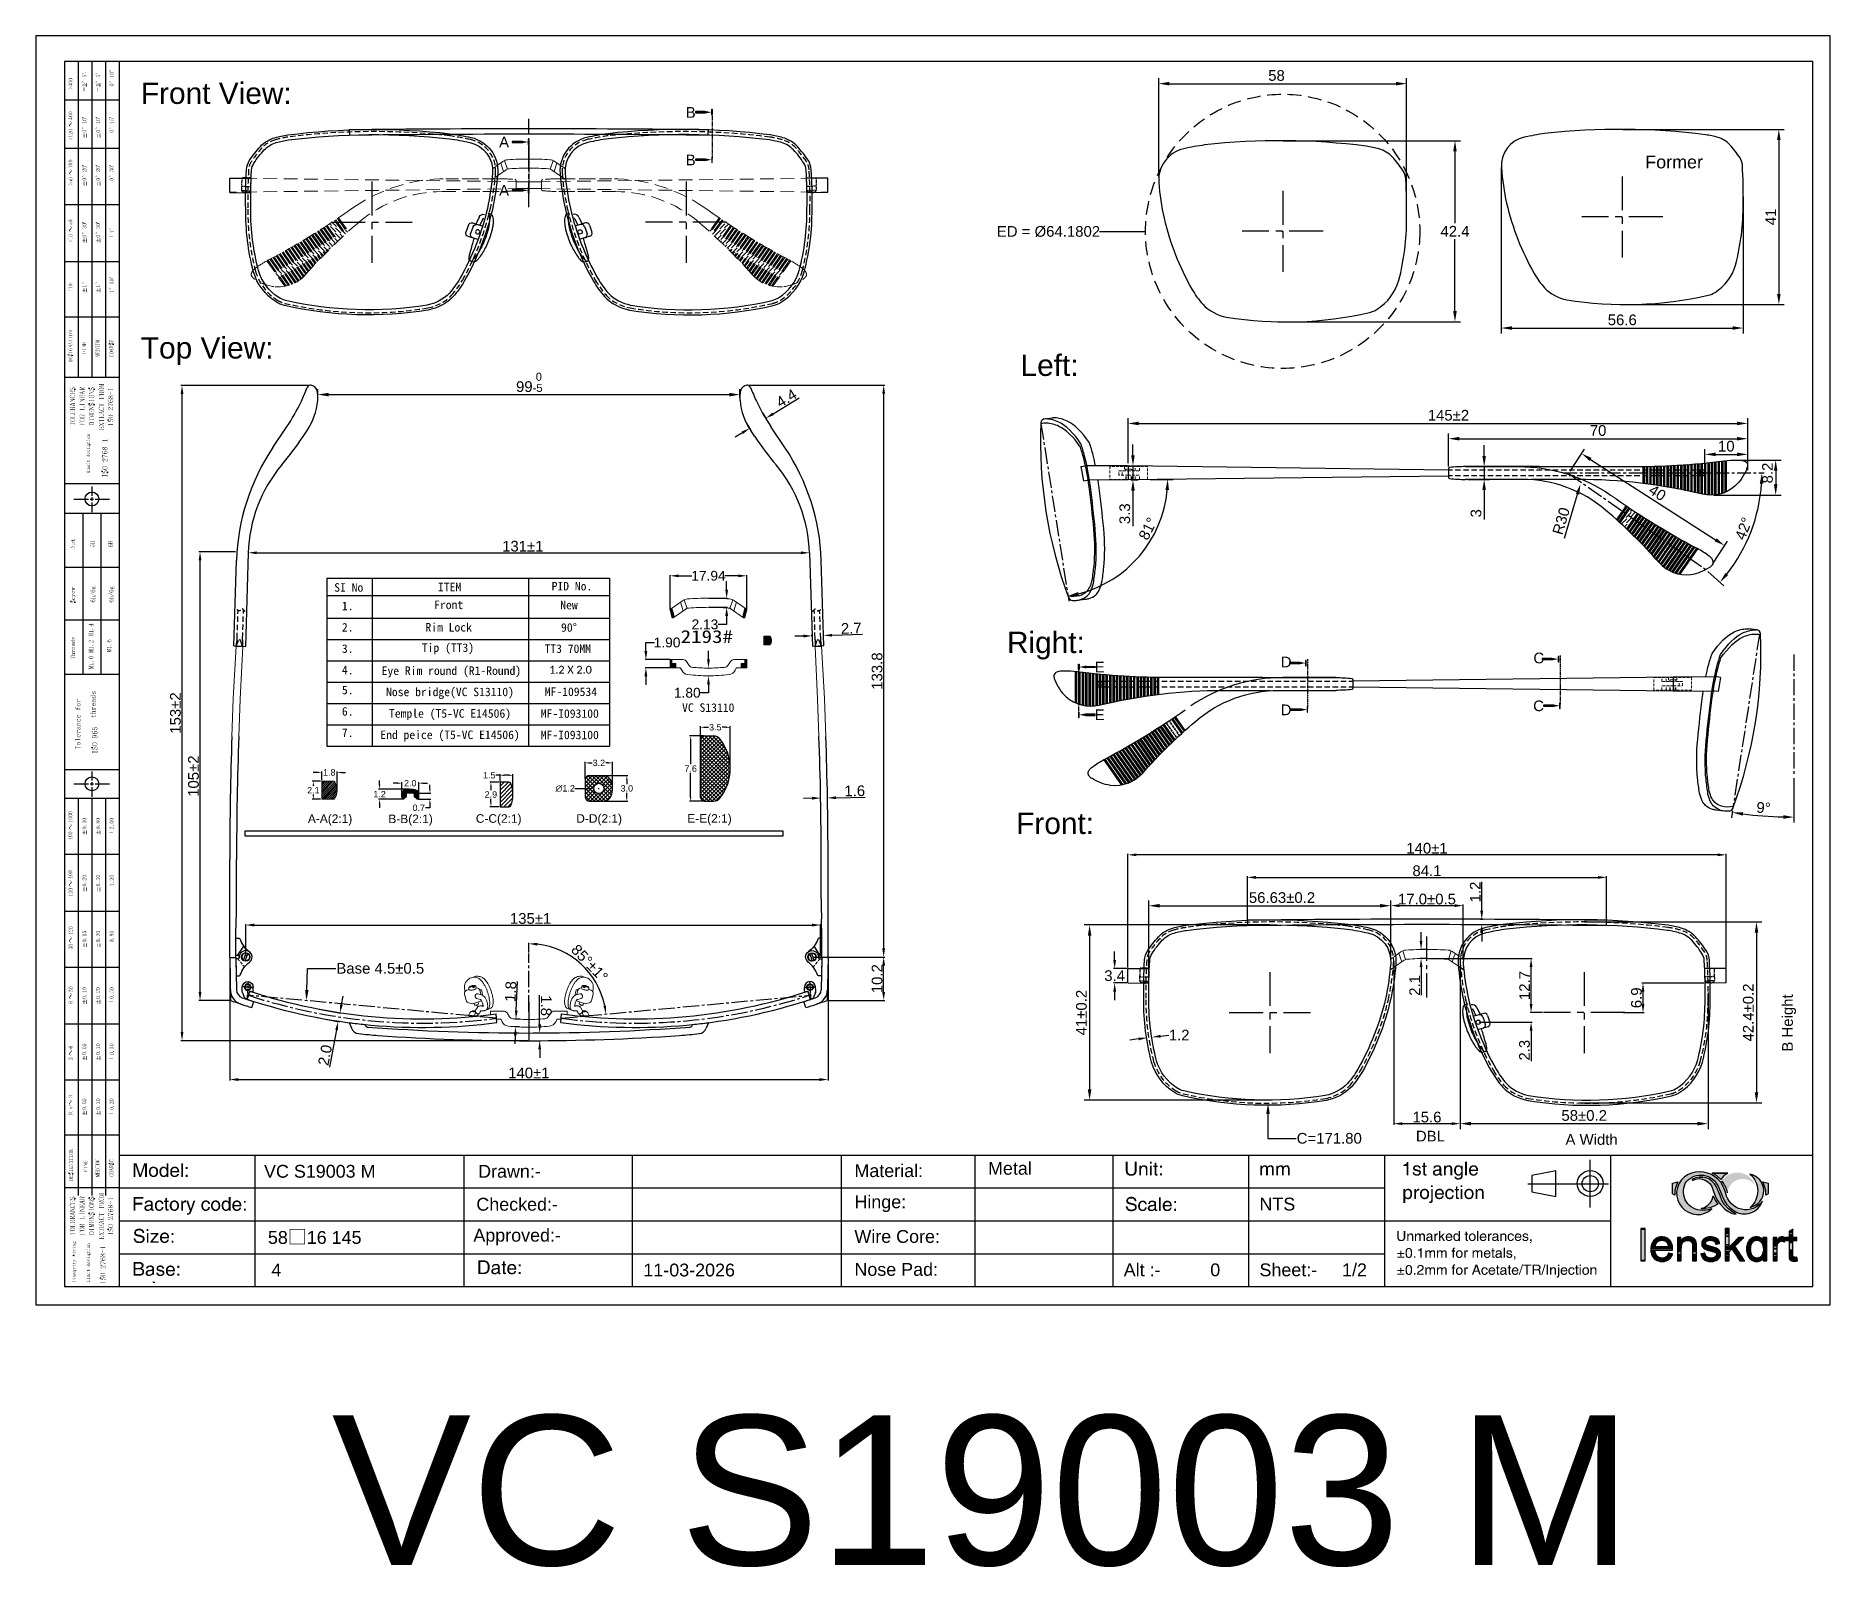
# Model space of a CAD drawing. Header units: millimetres. Extents: x 1399 to 2555, y 1196 to 1555.
# Drawn here: x 1666.6 to 2086.6, y 1196.2 to 1554.6 of the extents above; entities that cross this region are included whole.
import ezdxf
from ezdxf import colors
from ezdxf.entities.mleader import LeaderData, LeaderLine
from ezdxf.enums import TextEntityAlignment as Align
from ezdxf.math import Vec2, Vec3

# ---------------------------------------------------------------- set-up
doc = ezdxf.new("R2010")
doc.units = ezdxf.units.MM
for name, pattern in [('ACAD_ISO02W100', [15, 12, -3]), ('CENTER', [50.8, 31.75, -6.35, 6.35, -6.35]), ('CENTER2', [28.575, 19.05, -3.175, 3.175, -3.175]), ('DASHED', [19.05, 12.7, -6.35]), ('DASHED2', [0.375, 0.25, -0.125]), ('HIDDEN', [9.525, 6.35, -3.175]), ('HIDDEN2', [0.1875, 0.125, -0.0625]), ('PHANTOM2', [1.25, 0.625, -0.125, 0.125, -0.125, 0.125, -0.125])]:
    doc.linetypes.add(name, pattern=pattern)
for name, color, linetype in [('Center Line', 2, 'CENTER2'), ('Dimension', 3, 'Continuous'), ('Hidden Line', 1, 'HIDDEN2'), ('PDF2_Geometry', 7, 'Continuous'), ('Section Line', 6, 'PHANTOM2'), ('Text', 4, 'Continuous')]:
    doc.layers.add(name, color=color, linetype=linetype)
for name, color, linetype, lineweight in [('Hatch', 6, 'Continuous', 18), ('odj', 4, 'Continuous', 35), ('Section', 4, 'Continuous', 25), ('绘图', 7, 'Continuous', 13), ('绘图层', 7, 'Continuous', 15), ('虚线', 3, 'DASHED', 15)]:
    doc.layers.add(name, color=color, linetype=linetype, lineweight=lineweight)
doc.styles.get("Standard").update_dxf_attribs({"font": 'arial.ttf'})
doc.styles.add('宋体', font='SimSun.ttf')
doc.styles.add('样式 1', font='romant.shx')
doc.dimstyles.new('ISO-25', dxfattribs={"dimtxt": 2.5, "dimasz": 2.5, "dimexe": 1.25, "dimexo": 0.625, "dimtad": 1, "dimtxsty": 'Standard', "dimcen": 2.5, "dimadec": 0, "dimazin": 0, "dimtfac": 1, "dimtmove": 0, "dimatfit": 3, "dimfxl": 1, "dimarcsym": 0})
doc.dimstyles.new('ISO-25$0', dxfattribs={"dimtxt": 2.5, "dimasz": 2.5, "dimexe": 0.5, "dimexo": 1, "dimgap": 1, "dimtad": 0, "dimtih": 1, "dimtoh": 1, "dimdec": 1, "dimzin": 10, "dimdsep": 46, "dimlunit": 6, "dimtxsty": '样式 1', "dimcen": 0, "dimclrd": 256, "dimclre": 256, "dimclrt": 7, "dimazin": 0, "dimtfac": 1, "dimtdec": 1, "dimtofl": 0, "dimtmove": 0, "dimatfit": 0, "dimfxl": 1, "dimtolj": 1, "dimtzin": 10, "dimarcsym": 0})
doc.dimstyles.get("Standard").update_dxf_attribs({"dimtxt": 0.18, "dimasz": 0.18, "dimexe": 0.18, "dimexo": 0.0625, "dimgap": 0.09, "dimtad": 0, "dimtih": 1, "dimtoh": 1, "dimdec": 4, "dimzin": 0, "dimdsep": 46, "dimtxsty": 'Standard', "dimcen": 0.09, "dimadec": 0, "dimazin": 0, "dimtfac": 1, "dimtdec": 4, "dimtofl": 0, "dimtmove": 0, "dimatfit": 3, "dimfxl": 1, "dimtolj": 1, "dimtzin": 0, "dimarcsym": 0})
doc.dimstyles.new('Standard$0', dxfattribs={"dimtxt": 2.3, "dimasz": 2, "dimexe": 1, "dimexo": 1, "dimgap": 1, "dimtad": 0, "dimtih": 1, "dimtoh": 1, "dimdec": 1, "dimzin": 0, "dimdsep": 46, "dimtxsty": 'Standard', "dimcen": 0, "dimclrd": 4, "dimclre": 4, "dimclrt": 4, "dimadec": 1, "dimazin": 0, "dimtfac": 1, "dimtdec": 1, "dimtofl": 0, "dimtmove": 0, "dimatfit": 0, "dimfxl": 1, "dimtolj": 1, "dimtzin": 0, "dimarcsym": 0})
doc.dimstyles.new('STANDARD$2', dxfattribs={"dimtxt": 2.5, "dimasz": 2.5, "dimexe": 1.25, "dimexo": 0.625, "dimtad": 1, "dimdec": 1, "dimdsep": 46, "dimlunit": 6, "dimtxsty": 'Standard', "dimcen": 2.5, "dimadec": 1, "dimazin": 0, "dimtfac": 1, "dimtdec": 1, "dimtmove": 0, "dimatfit": 3, "dimfxl": 1, "dimtolj": 1, "dimtzin": 0, "dimarcsym": 0})
pattern_1 = [(45, (-4289.73842, 1186.33134), (-0.224506403, 0.224506403), [])]
pattern_2 = [(45, (-4291.73842, 1186.33134), (-0.224506403, 0.224506403), [])]
pattern_3 = [(45, (-4526.98506, 1136.95495), (-0.224506403, 0.224506403), [])]
pattern_4 = [(45, (-4528.98506, 1136.95495), (-0.224506403, 0.224506403), [])]
pattern_5 = [(45, (14457.66443, 1450.30327), (-0.224506403, 0.224506403), [])]

msp = doc.modelspace()

# ---------------------------------------------------------------- texts
at = {"color": 0, "lineweight": 9, "insert": (1817.57773, 1415.46415), "char_height": 3, "width": 14.4151723, "attachment_point": 1}
msp.add_mtext('{\\fSimSun|b1|i0|c134|p2;\\W1.2;2193#}', dxfattribs=at)
at = {"color": 4, "lineweight": 9, "insert": (1817.91208, 1398.34598), "char_height": 2, "width": 17.9825185, "attachment_point": 1, "style": '宋体'}
msp.add_mtext('{\\fSimSun|b0|i0|c134|p2;VC} {\\fSimSun|b0|i0|c134|p2;S13110}', dxfattribs=at)
at = {"attachment_point": 5}
for s, insert, char_height, width in [('VC S19003 M', (1733.10069, 1288.7909), 2.9996568, 34.3482701), ('Drawn:-', (1777.51093, 1288.7909), 2.999657, 34.3482701), ('\\pxql;Material:', (1875.43115, 1288.93482), 2.9996568, 34.3482701), ('\\pxql;Metal ', (1906.70774, 1289.48969), 2.9996568, 34.3482701), ('Checked:-', (1779.30762, 1281.07329), 2.999657, 34.3482701), ('\\pxql;Hinge:', (1875.43115, 1281.21722), 2.9996568, 34.3482701), ('\\pxql;NTS', (1970.248, 1281.11759), 2.999657, 34.3482701), ('\\pxql;58{\\fSimSun|b0|i0|c134|p2;\\H1.08333x;□}16 145', (1738.13908, 1273.40082), 2.9996568, 34.3482701), ('Approved:-', (1779.30762, 1273.40082), 2.999657, 34.3482701), ('\\pxql; Wire Core:', (1874.26381, 1273.54475), 2.9996568, 34.3482701), ('4', (1722.94262, 1265.72836), 2.99966, 34.3482701), ('11-03-2026', (1819.57565, 1265.68322), 2.999657, 34.3482701), ('\\pxql;Nose Pad:', (1875.43115, 1265.82715), 2.9996568, 34.3482701), ('\\pxql;Alt :-          0', (1938.47495, 1265.72752), 2.9996568, 34.3482701), ('\\pxql;Sheet:-     1/2', (1970.248, 1265.72752), 2.9996568, 34.3482701), ('VC S19003 M', (1888.08786, 1213.91921), 35, 374.0909995)]:
    msp.add_mtext(s, dxfattribs=dict(at, insert=insert, char_height=char_height, width=width))
at = {"layer": 'odj'}
for s, p in [('A', (1776.24674, 1529.70681, 0)), ('A', (1776.24674, 1518.40249, 0)), ('E', (1915.69086, 1406.83956, 0)), ('E', (1915.69086, 1395.66117, 0))]:
    msp.add_text(s, height=2.5, dxfattribs=at).set_placement(p, align=Align.MIDDLE_CENTER)
at = {"layer": 'odj', "char_height": 2.5, "attachment_point": 5}
for s, insert in [('B', (1819.93759, 1536.64009)), ('B', (1819.92862, 1525.51489)), ('D', (1959.33303, 1408.01142)), ('C', (2018.44989, 1408.93081)), ('C', (2018.40345, 1397.73667)), ('D', (1959.28659, 1396.81728))]:
    msp.add_mtext_dynamic_manual_height_columns(s, width=17.5973544, gutter_width=12.5, heights=[0], dxfattribs=dict(at, insert=insert))
at = {"layer": 'odj', "insert": (2077.04943, 1323.51943), "char_height": 2.5, "width": 14.2958745, "attachment_point": 5, "rotation": 90}
msp.add_mtext('B Height', dxfattribs=at)
at = {"layer": 'odj', "char_height": 2.5, "attachment_point": 5}
for s, insert, width in [('\\pxql;DBL', (1993.27996, 1297.0521), 7.1768817), ('\\pxql;A Width', (2030.87362, 1296.23854), 12.3324759)]:
    msp.add_mtext(s, dxfattribs=dict(at, insert=insert, width=width))
at = {"layer": 'Text', "linetype": 'ByBlock', "lineweight": 9, "attachment_point": 5, "style": '宋体'}
for s, insert, char_height, width in [('\\pxql;{\\fArial|b0|i0|c0|p34;Front View:}', (1716.99731, 1541.09768), 5, 51.5648721), ('\\pxql;{\\fArial|b0|i0|c0|p34;Top View:}', (1716.99731, 1480.77851), 5, 51.5648721), ('\\pxql;{\\fArial|b0|i0|c0|p34;Left:}', (1922.92319, 1477.43158), 5, 51.5648721), ('\\pxql;{\\fArial|b0|i0|c0|p34;Right:}', (1919.73984, 1411.84119), 5, 51.5648721), ('{\\f@Arial Unicode MS|b0|i0|c0|p34;A-A(2:1)}', (1735.51715, 1371.04485), 2, 19.8141978), ('{\\f@Arial Unicode MS|b0|i0|c0|p34;B-B(2:1)}', (1754.36134, 1370.99719), 2, 19.8141978), ('{\\f@Arial Unicode MS|b0|i0|c0|p34;C-C(2:1)}', (1774.98145, 1371.08152), 2, 19.8141978), ('{\\f@Arial Unicode MS|b0|i0|c0|p34;D-D(2:1)}', (1798.49665, 1371.08666), 2, 19.8141978), ('{\\f@Arial Unicode MS|b0|i0|c0|p34;E-E(2:1)}', (1824.33271, 1371.09896), 2, 19.8141978), ('\\pxql;{\\fArial|b0|i0|c0|p34;Front:}', (1921.89317, 1370.21676), 5, 51.5648721)]:
    msp.add_mtext(s, dxfattribs=dict(at, insert=insert, char_height=char_height, width=width))
at = {"layer": 'Text', "linetype": 'ByBlock', "lineweight": 9, "insert": (2060.55469, 1525.02474), "char_height": 2.9996568, "width": 34.3482701, "attachment_point": 5}
msp.add_mtext('\\pxql;Former', dxfattribs=at)
at = {"layer": '绘图层', "color": 7, "linetype": 'ByBlock', "lineweight": 9, "char_height": 2, "attachment_point": 5, "style": '宋体'}
for s, insert, width in [('{\\fNSimSun|b1|i0|c0|p49;SI No}', (1739.88904, 1425.44526), 17.2791446), ('{\\fNSimSun|b1|i0|c0|p49;ITEM}', (1763.50113, 1425.54545), 17.2791446), ('{\\fNSimSun|b1|i0|c0|p49;PID No.}', (1792.13498, 1425.75001), 17.2791446), ('{\\fNSimSun|b0|i0|c0|p49;1.}', (1739.64277, 1421.12178), 17.2791446), ('{\\fNSimSun|b0|i0|c0|p49;Front }', (1763.27675, 1421.3824), 29.1416139), ('{\\fNSimSun|b0|i0|c0|p49;New}', (1791.44304, 1421.3369), 38.568739), ('{\\fNSimSun|b0|i0|c0|p49;2.}', (1739.64277, 1416.12178), 17.2791446), ('{\\fNSimSun|b0|i0|c0|p49;Rim Lock}', (1763.27675, 1416.12178), 29.1416139), ('{\\fNSimSun|b0|i0|c0|p49;90%%D}', (1791.44304, 1416.07628), 38.568739), ('{\\fNSimSun|b0|i0|c0|p49;3.}', (1739.64277, 1411.12178), 17.2791446), ('{\\fNSimSun|b0|i0|c0|p49;Tip (TT3) }', (1763.10962, 1411.0825), 34.8335771), ('{\\fNSimSun|b0|i0|c0|p49;4.}', (1739.64277, 1406.12178), 17.2791446), ('{\\fNSimSun|b0|i0|c0|p49;Eye Rim round (R1-Round)}', (1763.90999, 1405.68659), 34.0524624), ('{\\fCalibri|b0|i0|c0|p34;\\H0.91667x;\\C256;1.2 X 2.0}', (1791.78914, 1406.19385), 30.9738515), ('{\\fNSimSun|b0|i0|c0|p49;5.}', (1739.64277, 1401.45336), 17.2791446), ('{\\fNSimSun|b0|i0|c0|p49;Nose bridge(VC S13110) }', (1763.59543, 1400.68659), 34.7984181), ('{\\fNSimSun|b0|i0|c0|p49;6.}', (1739.64277, 1396.45336), 17.2791446), ('{\\fNSimSun|b0|i0|c0|p49;Temple (T5-VC E14506)}', (1763.59543, 1395.68659), 31.1447755), ('{\\fNSimSun|b0|i0|c0|p49;7.}', (1739.64277, 1391.45336), 17.2791446), ('{\\fNSimSun|b0|i0|c0|p49;End peice (T5-VC E14506)}', (1763.59543, 1390.68659), 35.3367039)]:
    msp.add_mtext(s, dxfattribs=dict(at, insert=insert, width=width))
for s, width, insert in [('{\\fSimSun|b0|i0|c134|p2;TT3} 70MM', 18.9887795, (1791.15291, 1411.11448)), ('{\\fSimSun|b0|i0|c134|p2;MF-109}534', 22.0570803, (1791.8875, 1401.03183)), ('MF-I093100', 18.9887795, (1791.62357, 1395.93233)), ('MF-I093100', 18.9887795, (1791.62357, 1390.93233))]:
    msp.add_mtext_dynamic_manual_height_columns(s, width=width, gutter_width=12.5, heights=[0], dxfattribs=dict(at, insert=insert))

# ---------------------------------------------------------------- blocks, each defined once
blk = doc.blocks.new('fr')
for points in [[(1488.16, -437.24), (1488.16, -444.82), (1489.15, -444.82), (1489.15, -437.24)], [(1498.94, -439.18), (1498.94, -439.23), (1498.72, -439.23), (1498.67, -439.27), (1498.58, -439.27), (1498.54, -439.32), (1498.45, -439.32), (1498.4, -439.36), (1498.31, -439.41), (1498.27, -439.41), (1498.22, -439.45), (1498.18, -439.45), (1498.09, -439.54), (1498.04, -439.54), (1497.95, -439.59), (1497.95, -439.63), (1497.9, -439.63), (1497.86, -439.68), (1497.86, -439.72), (1497.81, -439.72), (1497.81, -439.77), (1497.77, -439.77), (1497.77, -439.81), (1497.72, -439.86), (1497.68, -439.86), (1497.68, -439.9), (1497.63, -439.9), (1497.63, -439.95), (1497.59, -439.95), (1497.59, -439.99), (1497.54, -440.04), (1497.54, -440.08), (1497.5, -440.08), (1497.5, -439.32), (1496.69, -439.32), (1496.69, -444.82), (1497.59, -444.82), (1497.59, -441.8), (1497.63, -441.8), (1497.63, -441.26), (1497.68, -441.21), (1497.68, -441.03), (1497.72, -441.03), (1497.72, -440.85), (1497.81, -440.67), (1497.86, -440.62), (1497.86, -440.58), (1497.95, -440.49), (1497.95, -440.44), (1497.99, -440.44), (1498.04, -440.4), (1498.04, -440.35), (1498.09, -440.35), (1498.22, -440.22), (1498.27, -440.22), (1498.31, -440.17), (1498.4, -440.17), (1498.49, -440.08), (1498.58, -440.08), (1498.63, -440.04), (1498.76, -440.04), (1498.81, -439.99), (1499.35, -439.99), (1499.39, -440.04), (1499.53, -440.04), (1499.53, -440.08), (1499.62, -440.08), (1499.66, -440.13), (1499.71, -440.13), (1499.71, -440.17), (1499.8, -440.17), (1499.8, -440.22), (1499.85, -440.22), (1499.89, -440.26), (1499.89, -440.31), (1499.94, -440.31), (1499.98, -440.35), (1499.98, -440.4), (1500.07, -440.49), (1500.07, -440.53), (1500.12, -440.58), (1500.12, -440.67), (1500.21, -440.85), (1500.21, -444.82), (1501.15, -444.82), (1501.15, -440.76), (1501.11, -440.67), (1501.11, -440.49), (1501.06, -440.44), (1501.06, -440.31), (1501.02, -440.26), (1501.02, -440.17), (1500.97, -440.17), (1500.97, -440.04), (1500.93, -440.04), (1500.93, -439.99), (1500.88, -439.95), (1500.88, -439.9), (1500.84, -439.9), (1500.84, -439.86), (1500.79, -439.81), (1500.79, -439.77), (1500.75, -439.77), (1500.75, -439.72), (1500.7, -439.72), (1500.7, -439.68), (1500.66, -439.63), (1500.61, -439.63), (1500.61, -439.59), (1500.52, -439.54), (1500.48, -439.54), (1500.39, -439.45), (1500.34, -439.45), (1500.3, -439.41), (1500.25, -439.41), (1500.16, -439.36), (1500.12, -439.36), (1500.12, -439.32), (1500.03, -439.32), (1499.98, -439.27), (1499.85, -439.27), (1499.85, -439.23), (1499.57, -439.23), (1499.53, -439.18)], [(1504.04, -439.18), (1504, -439.23), (1503.77, -439.23), (1503.59, -439.32), (1503.46, -439.32), (1503.41, -439.36), (1503.37, -439.36), (1503.09, -439.5), (1503.05, -439.54), (1503, -439.54), (1502.82, -439.72), (1502.78, -439.72), (1502.78, -439.77), (1502.64, -439.9), (1502.64, -439.95), (1502.6, -439.95), (1502.6, -440.04), (1502.55, -440.04), (1502.55, -440.13), (1502.51, -440.13), (1502.51, -440.22), (1502.46, -440.22), (1502.46, -440.35), (1502.42, -440.35), (1502.42, -440.53), (1502.37, -440.53), (1502.37, -441.08), (1502.42, -441.12), (1502.42, -441.26), (1502.46, -441.26), (1502.46, -441.35), (1502.51, -441.35), (1502.51, -441.44), (1502.55, -441.44), (1502.55, -441.48), (1502.6, -441.53), (1502.6, -441.57), (1502.64, -441.57), (1502.64, -441.62), (1502.69, -441.62), (1502.69, -441.66), (1502.73, -441.66), (1502.73, -441.71), (1502.78, -441.71), (1502.78, -441.75), (1502.82, -441.75), (1502.82, -441.8), (1502.87, -441.8), (1502.87, -441.84), (1502.91, -441.84), (1502.91, -441.89), (1502.96, -441.89), (1503, -441.93), (1503.05, -441.93), (1503.05, -441.98), (1503.14, -441.98), (1503.14, -442.02), (1503.23, -442.02), (1503.32, -442.11), (1503.41, -442.11), (1503.41, -442.16), (1503.5, -442.16), (1503.55, -442.2), (1503.64, -442.2), (1503.68, -442.25), (1503.82, -442.25), (1503.86, -442.29), (1503.95, -442.29), (1504, -442.34), (1504.18, -442.34), (1504.18, -442.38), (1504.36, -442.38), (1504.36, -442.43), (1504.45, -442.43), (1504.54, -442.48), (1504.63, -442.48), (1504.67, -442.52), (1504.76, -442.52), (1504.85, -442.57), (1504.95, -442.57), (1505.04, -442.61), (1505.26, -442.66), (1505.31, -442.7), (1505.4, -442.7), (1505.4, -442.75), (1505.49, -442.75), (1505.53, -442.79), (1505.58, -442.79), (1505.58, -442.84), (1505.62, -442.84), (1505.71, -442.93), (1505.71, -442.97), (1505.76, -443.02), (1505.76, -443.06), (1505.8, -443.06), (1505.8, -443.29), (1505.85, -443.29), (1505.8, -443.33), (1505.8, -443.51), (1505.76, -443.51), (1505.76, -443.6), (1505.71, -443.65), (1505.71, -443.69), (1505.67, -443.69), (1505.67, -443.78), (1505.62, -443.78), (1505.58, -443.83), (1505.58, -443.87), (1505.53, -443.87), (1505.53, -443.92), (1505.49, -443.92), (1505.44, -443.96), (1505.4, -443.96), (1505.35, -444.01), (1505.31, -444.01), (1505.31, -444.05), (1505.22, -444.05), (1505.17, -444.1), (1504.99, -444.1), (1504.95, -444.15), (1504.13, -444.15), (1504.09, -444.1), (1503.95, -444.1), (1503.95, -444.05), (1503.82, -444.05), (1503.82, -444.01), (1503.77, -444.01), (1503.73, -443.96), (1503.68, -443.96), (1503.64, -443.92), (1503.59, -443.92), (1503.59, -443.87), (1503.55, -443.87), (1503.5, -443.83), (1503.5, -443.78), (1503.46, -443.78), (1503.46, -443.74), (1503.41, -443.74), (1503.41, -443.69), (1503.37, -443.69), (1503.37, -443.65), (1503.32, -443.6), (1503.32, -443.56), (1503.28, -443.51), (1503.28, -443.42), (1503.23, -443.42), (1503.23, -443.33), (1503.19, -443.33), (1503.19, -443.2), (1503.14, -443.15), (1503.14, -443.02), (1502.96, -443.02), (1502.91, -443.06), (1502.73, -443.06), (1502.69, -443.11), (1502.46, -443.11), (1502.37, -443.15), (1502.19, -443.15), (1502.19, -443.2), (1502.24, -443.2), (1502.24, -443.38), (1502.28, -443.38), (1502.28, -443.51), (1502.33, -443.56), (1502.33, -443.65), (1502.37, -443.69), (1502.37, -443.78), (1502.42, -443.78), (1502.42, -443.87), (1502.46, -443.87), (1502.46, -443.92), (1502.51, -443.96), (1502.51, -444.05), (1502.55, -444.05), (1502.55, -444.1), (1502.6, -444.1), (1502.6, -444.15), (1502.64, -444.15), (1502.64, -444.24), (1502.69, -444.24), (1502.78, -444.33), (1502.78, -444.37), (1502.82, -444.37), (1502.87, -444.42), (1502.87, -444.46), (1502.91, -444.46), (1502.91, -444.51), (1502.96, -444.51), (1503, -444.55), (1503.05, -444.55), (1503.09, -444.6), (1503.19, -444.64), (1503.23, -444.69), (1503.28, -444.69), (1503.41, -444.73), (1503.46, -444.78), (1504, -444.91), (1504.22, -444.91), (1504.4, -444.96), (1504.63, -444.96), (1504.81, -444.91), (1505.04, -444.91), (1505.4, -444.82), (1505.44, -444.82), (1505.58, -444.78), (1505.62, -444.73), (1505.76, -444.69), (1505.8, -444.69), (1505.89, -444.64), (1505.94, -444.6), (1506.03, -444.55), (1506.07, -444.51), (1506.12, -444.51), (1506.12, -444.46), (1506.16, -444.46), (1506.21, -444.42), (1506.21, -444.37), (1506.25, -444.37), (1506.39, -444.24), (1506.39, -444.19), (1506.43, -444.19), (1506.43, -444.15), (1506.48, -444.15), (1506.48, -444.1), (1506.52, -444.1), (1506.52, -444.01), (1506.57, -444.01), (1506.57, -443.96), (1506.62, -443.92), (1506.62, -443.87), (1506.66, -443.87), (1506.66, -443.74), (1506.71, -443.74), (1506.71, -443.6), (1506.75, -443.6), (1506.75, -443.33), (1506.8, -443.29), (1506.8, -443.06), (1506.75, -443.06), (1506.75, -442.79), (1506.71, -442.79), (1506.71, -442.66), (1506.66, -442.61), (1506.66, -442.57), (1506.62, -442.52), (1506.62, -442.48), (1506.57, -442.43), (1506.57, -442.38), (1506.52, -442.38), (1506.52, -442.34), (1506.48, -442.34), (1506.48, -442.25), (1506.43, -442.25), (1506.39, -442.2), (1506.34, -442.2), (1506.34, -442.16), (1506.3, -442.16), (1506.3, -442.11), (1506.25, -442.11), (1506.21, -442.02), (1506.12, -442.02), (1506.12, -441.98), (1506.07, -441.98), (1506.03, -441.93), (1505.98, -441.93), (1505.94, -441.89), (1505.89, -441.89), (1505.85, -441.84), (1505.76, -441.84), (1505.71, -441.8), (1505.62, -441.8), (1505.58, -441.75), (1505.49, -441.75), (1505.44, -441.71), (1505.31, -441.71), (1505.31, -441.66), (1505.17, -441.66), (1505.13, -441.62), (1504.99, -441.62), (1504.95, -441.57), (1504.85, -441.57), (1504.85, -441.53), (1504.72, -441.53), (1504.67, -441.48), (1504.49, -441.48), (1504.49, -441.44), (1504.36, -441.44), (1504.31, -441.39), (1504.22, -441.39), (1504.22, -441.35), (1504.04, -441.35), (1504.04, -441.3), (1503.86, -441.3), (1503.77, -441.26), (1503.73, -441.26), (1503.73, -441.21), (1503.64, -441.21), (1503.55, -441.12), (1503.5, -441.12), (1503.46, -441.08), (1503.46, -441.03), (1503.41, -441.03), (1503.37, -440.94), (1503.32, -440.9), (1503.32, -440.81), (1503.28, -440.81), (1503.28, -440.49), (1503.32, -440.44), (1503.32, -440.4), (1503.37, -440.35), (1503.37, -440.31), (1503.41, -440.31), (1503.46, -440.26), (1503.46, -440.22), (1503.5, -440.22), (1503.59, -440.13), (1503.64, -440.13), (1503.64, -440.08), (1503.73, -440.08), (1503.73, -440.04), (1503.86, -440.04), (1503.91, -439.99), (1504.13, -439.99), (1504.18, -439.95), (1504.72, -439.95), (1504.76, -439.99), (1504.95, -439.99), (1504.99, -440.04), (1505.08, -440.04), (1505.08, -440.08), (1505.17, -440.08), (1505.17, -440.13), (1505.22, -440.13), (1505.26, -440.17), (1505.31, -440.17), (1505.31, -440.22), (1505.35, -440.22), (1505.44, -440.31), (1505.44, -440.35), (1505.49, -440.35), (1505.49, -440.4), (1505.53, -440.44), (1505.53, -440.49), (1505.58, -440.53), (1505.58, -440.58), (1505.62, -440.62), (1505.62, -440.81), (1505.67, -440.81), (1505.67, -440.85), (1505.85, -440.85), (1505.85, -440.81), (1506.16, -440.81), (1506.21, -440.76), (1506.52, -440.76), (1506.52, -440.72), (1506.57, -440.72), (1506.57, -440.62), (1506.52, -440.62), (1506.52, -440.44), (1506.48, -440.4), (1506.48, -440.26), (1506.43, -440.26), (1506.43, -440.17), (1506.39, -440.13), (1506.39, -440.04), (1506.34, -440.04), (1506.34, -439.99), (1506.3, -439.99), (1506.3, -439.9), (1506.25, -439.9), (1506.25, -439.86), (1506.07, -439.68), (1505.98, -439.63), (1505.89, -439.54), (1505.8, -439.5), (1505.76, -439.45), (1505.71, -439.45), (1505.53, -439.36), (1505.44, -439.36), (1505.4, -439.32), (1505.31, -439.32), (1505.17, -439.27), (1505.08, -439.23), (1504.81, -439.23), (1504.76, -439.18)], [(1520.97, -439.18), (1520.92, -439.23), (1520.79, -439.23), (1520.74, -439.27), (1520.65, -439.27), (1520.65, -439.32), (1520.61, -439.32), (1520.56, -439.36), (1520.52, -439.36), (1520.52, -439.41), (1520.47, -439.41), (1520.24, -439.63), (1520.24, -439.68), (1520.2, -439.68), (1520.2, -439.72), (1520.11, -439.81), (1520.11, -439.86), (1520.06, -439.86), (1520.06, -439.9), (1520.02, -439.95), (1520.02, -439.99), (1519.97, -440.04), (1519.97, -440.08), (1519.93, -440.13), (1519.93, -439.32), (1519.07, -439.32), (1519.07, -444.82), (1520.02, -444.82), (1520.02, -441.57), (1520.06, -441.48), (1520.06, -441.17), (1520.2, -440.76), (1520.29, -440.62), (1520.34, -440.53), (1520.34, -440.49), (1520.43, -440.44), (1520.47, -440.4), (1520.52, -440.35), (1520.52, -440.31), (1520.56, -440.31), (1520.61, -440.26), (1520.65, -440.26), (1520.65, -440.22), (1520.74, -440.22), (1520.79, -440.17), (1521.01, -440.17), (1521.06, -440.13), (1521.19, -440.13), (1521.19, -440.17), (1521.42, -440.17), (1521.46, -440.22), (1521.51, -440.22), (1521.51, -440.26), (1521.6, -440.26), (1521.64, -440.31), (1521.69, -440.31), (1521.73, -440.35), (1521.78, -440.31), (1521.78, -440.22), (1521.82, -440.22), (1521.82, -440.13), (1521.87, -440.08), (1521.87, -439.99), (1521.91, -439.95), (1521.91, -439.86), (1521.96, -439.86), (1521.96, -439.77), (1522.01, -439.72), (1522.01, -439.63), (1522.05, -439.59), (1522.05, -439.45), (1521.96, -439.45), (1521.96, -439.41), (1521.91, -439.41), (1521.87, -439.36), (1521.82, -439.36), (1521.78, -439.32), (1521.69, -439.32), (1521.69, -439.27), (1521.6, -439.27), (1521.51, -439.23), (1521.33, -439.23), (1521.33, -439.18)], [(1523.72, -437.38), (1523.68, -437.42), (1523.63, -437.42), (1523.63, -437.47), (1523.58, -437.47), (1523.49, -437.51), (1523.45, -437.56), (1523.36, -437.6), (1523.31, -437.6), (1523.22, -437.69), (1523.18, -437.69), (1523.04, -437.83), (1522.95, -437.83), (1522.91, -437.87), (1522.86, -437.87), (1522.86, -437.92), (1522.82, -437.92), (1522.82, -439.32), (1522.1, -439.32), (1522.1, -440.04), (1522.82, -440.04), (1522.82, -444.01), (1522.86, -444.01), (1522.86, -444.19), (1522.91, -444.24), (1522.91, -444.33), (1522.95, -444.37), (1522.95, -444.42), (1523.04, -444.51), (1523.04, -444.55), (1523.09, -444.55), (1523.22, -444.69), (1523.4, -444.78), (1523.49, -444.78), (1523.54, -444.82), (1523.63, -444.82), (1523.68, -444.87), (1524.53, -444.87), (1524.58, -444.82), (1524.71, -444.82), (1524.76, -444.78), (1524.8, -444.78), (1524.76, -444.73), (1524.76, -444.51), (1524.71, -444.46), (1524.71, -444.24), (1524.67, -444.19), (1524.67, -443.96), (1524.58, -443.96), (1524.53, -444.01), (1524.08, -444.01), (1524.08, -443.96), (1523.95, -443.96), (1523.9, -443.92), (1523.9, -443.87), (1523.86, -443.87), (1523.86, -443.83), (1523.81, -443.83), (1523.81, -443.78), (1523.77, -443.78), (1523.77, -443.69), (1523.72, -443.69), (1523.72, -440.04), (1524.67, -440.04), (1524.67, -439.32), (1523.72, -439.32)]]:
    blk.add_hatch(color=256).paths.add_polyline_path(points)
h = blk.add_hatch(color=256)
h.paths.add_polyline_path([(1495.51, -441.57), (1495.51, -441.26), (1495.47, -441.26), (1495.47, -441.12), (1495.42, -441.03), (1495.42, -440.94), (1495.38, -440.9), (1495.38, -440.81), (1495.33, -440.76), (1495.33, -440.67), (1495.29, -440.62), (1495.24, -440.53), (1495.24, -440.44), (1495.2, -440.4), (1495.2, -440.35), (1495.15, -440.35), (1495.11, -440.26), (1495.11, -440.22), (1495.02, -440.13), (1495.02, -440.08), (1494.97, -440.08), (1494.97, -440.04), (1494.93, -440.04), (1494.93, -439.99), (1494.88, -439.99), (1494.88, -439.95), (1494.61, -439.68), (1494.56, -439.68), (1494.47, -439.59), (1494.43, -439.59), (1494.34, -439.5), (1494.29, -439.5), (1494.2, -439.45), (1494.16, -439.41), (1494.07, -439.36), (1493.98, -439.36), (1493.93, -439.32), (1493.84, -439.27), (1493.8, -439.27), (1493.66, -439.23), (1493.44, -439.23), (1493.3, -439.18), (1492.71, -439.18), (1492.62, -439.23), (1492.44, -439.23), (1492.31, -439.27), (1492.26, -439.27), (1492.13, -439.32), (1492.13, -439.36), (1491.99, -439.36), (1491.95, -439.41), (1491.86, -439.45), (1491.81, -439.5), (1491.72, -439.5), (1491.63, -439.59), (1491.5, -439.68), (1491.41, -439.77), (1491.36, -439.77), (1491.36, -439.81), (1491.32, -439.81), (1491.32, -439.86), (1491.27, -439.86), (1491.23, -439.9), (1491.23, -439.95), (1491.18, -439.95), (1491.18, -439.99), (1491.13, -439.99), (1491.13, -440.04), (1491.09, -440.04), (1491.09, -440.08), (1491.04, -440.13), (1491.04, -440.17), (1491, -440.17), (1491, -440.26), (1490.95, -440.26), (1490.91, -440.35), (1490.91, -440.4), (1490.86, -440.4), (1490.86, -440.44), (1490.82, -440.49), (1490.82, -440.53), (1490.77, -440.62), (1490.73, -440.67), (1490.73, -440.76), (1490.68, -440.76), (1490.68, -440.85), (1490.64, -440.9), (1490.64, -441.03), (1490.59, -441.03), (1490.59, -441.21), (1490.55, -441.26), (1490.55, -441.53), (1490.5, -441.57), (1490.5, -442.66), (1490.55, -442.79), (1490.55, -442.88), (1490.59, -442.97), (1490.59, -443.11), (1490.64, -443.15), (1490.64, -443.29), (1490.68, -443.29), (1490.68, -443.38), (1490.73, -443.42), (1490.77, -443.51), (1490.77, -443.6), (1490.82, -443.6), (1490.82, -443.69), (1490.86, -443.69), (1490.86, -443.78), (1490.91, -443.78), (1490.91, -443.83), (1491, -443.92), (1491, -443.96), (1491.04, -443.96), (1491.04, -444.01), (1491.09, -444.05), (1491.13, -444.05), (1491.13, -444.15), (1491.18, -444.15), (1491.18, -444.19), (1491.23, -444.19), (1491.23, -444.24), (1491.27, -444.24), (1491.32, -444.33), (1491.36, -444.37), (1491.45, -444.42), (1491.5, -444.46), (1491.59, -444.51), (1491.63, -444.55), (1491.72, -444.6), (1491.77, -444.6), (1491.86, -444.64), (1491.9, -444.69), (1491.99, -444.73), (1492.04, -444.73), (1492.31, -444.82), (1492.35, -444.82), (1492.62, -444.91), (1492.94, -444.91), (1492.99, -444.96), (1493.26, -444.96), (1493.3, -444.91), (1493.62, -444.91), (1493.71, -444.87), (1493.75, -444.87), (1494.02, -444.78), (1494.07, -444.78), (1494.16, -444.73), (1494.2, -444.73), (1494.29, -444.69), (1494.34, -444.64), (1494.43, -444.6), (1494.47, -444.6), (1494.56, -444.55), (1494.61, -444.51), (1494.7, -444.46), (1494.75, -444.42), (1494.84, -444.37), (1494.88, -444.33), (1494.93, -444.24), (1494.97, -444.24), (1494.97, -444.19), (1495.02, -444.19), (1495.02, -444.15), (1495.06, -444.15), (1495.06, -444.1), (1495.15, -444.01), (1495.15, -443.96), (1495.2, -443.96), (1495.2, -443.92), (1495.24, -443.87), (1495.24, -443.83), (1495.29, -443.83), (1495.29, -443.74), (1495.33, -443.69), (1495.42, -443.51), (1495.42, -443.42), (1495.47, -443.42), (1495.47, -443.29), (1495.51, -443.29), (1495.51, -443.15), (1495.38, -443.15), (1495.29, -443.11), (1495.06, -443.11), (1494.97, -443.06), (1494.66, -443.06), (1494.61, -443.02), (1494.56, -443.02), (1494.56, -443.11), (1494.52, -443.11), (1494.52, -443.2), (1494.47, -443.2), (1494.47, -443.29), (1494.43, -443.33), (1494.43, -443.38), (1494.38, -443.42), (1494.29, -443.6), (1494.25, -443.6), (1494.2, -443.69), (1494.16, -443.74), (1494.16, -443.78), (1494.11, -443.78), (1494.11, -443.83), (1494.07, -443.83), (1493.98, -443.92), (1493.93, -443.92), (1493.89, -443.96), (1493.84, -443.96), (1493.84, -444.01), (1493.8, -444.01), (1493.75, -444.05), (1493.66, -444.05), (1493.62, -444.1), (1493.53, -444.1), (1493.48, -444.15), (1492.71, -444.15), (1492.71, -444.1), (1492.58, -444.1), (1492.58, -444.05), (1492.44, -444.05), (1492.44, -444.01), (1492.35, -444.01), (1492.35, -443.96), (1492.31, -443.96), (1492.26, -443.92), (1492.22, -443.92), (1492.13, -443.83), (1492.08, -443.83), (1492.08, -443.78), (1492.04, -443.78), (1492.04, -443.74), (1491.99, -443.69), (1491.95, -443.69), (1491.86, -443.51), (1491.81, -443.51), (1491.77, -443.42), (1491.72, -443.38), (1491.72, -443.29), (1491.68, -443.29), (1491.68, -443.2), (1491.63, -443.2), (1491.63, -443.11), (1491.59, -443.11), (1491.59, -442.97), (1491.54, -442.88), (1491.54, -442.84), (1491.5, -442.79), (1491.5, -442.48), (1491.45, -442.48), (1491.45, -442.29), (1495.56, -442.29), (1495.56, -441.57)])
h.paths.add_polyline_path([(1494.56, -441.26), (1494.56, -441.53), (1491.5, -441.53), (1491.5, -441.35), (1491.54, -441.35), (1491.54, -441.12), (1491.59, -441.12), (1491.59, -441.03), (1491.63, -440.99), (1491.63, -440.9), (1491.68, -440.85), (1491.68, -440.81), (1491.72, -440.76), (1491.72, -440.72), (1491.77, -440.67), (1491.77, -440.62), (1491.81, -440.62), (1491.86, -440.53), (1491.9, -440.49), (1491.9, -440.44), (1491.99, -440.4), (1491.99, -440.35), (1492.04, -440.35), (1492.08, -440.26), (1492.13, -440.26), (1492.22, -440.17), (1492.26, -440.17), (1492.31, -440.13), (1492.35, -440.13), (1492.35, -440.08), (1492.44, -440.08), (1492.44, -440.04), (1492.53, -440.04), (1492.58, -439.99), (1492.71, -439.99), (1492.8, -439.95), (1493.35, -439.95), (1493.39, -439.99), (1493.53, -439.99), (1493.57, -440.04), (1493.66, -440.04), (1493.71, -440.08), (1493.75, -440.08), (1493.8, -440.13), (1493.84, -440.13), (1493.89, -440.17), (1493.98, -440.22), (1493.98, -440.26), (1494.02, -440.26), (1494.07, -440.35), (1494.11, -440.35), (1494.11, -440.4), (1494.16, -440.4), (1494.2, -440.44), (1494.2, -440.49), (1494.25, -440.53), (1494.29, -440.62), (1494.34, -440.62), (1494.34, -440.67), (1494.38, -440.72), (1494.38, -440.76), (1494.43, -440.81), (1494.43, -440.9), (1494.47, -440.94), (1494.47, -441.03), (1494.52, -441.12), (1494.52, -441.26)], flags=0)
h = blk.add_hatch(color=256)
h.paths.add_polyline_path([(1510.54, -441.98), (1510.54, -441.93), (1510.5, -441.93), (1510.5, -441.84), (1510.45, -441.84), (1510.41, -441.75), (1510.36, -441.71), (1510.36, -441.66), (1510.32, -441.66), (1510.32, -441.57), (1510.27, -441.57), (1510.27, -441.53), (1510.23, -441.48), (1510.23, -441.44), (1510.18, -441.44), (1510.18, -441.39), (1510.14, -441.35), (1510.14, -441.3), (1510.18, -441.3), (1510.63, -440.85), (1510.68, -440.85), (1510.68, -440.81), (1510.72, -440.81), (1510.72, -440.76), (1510.77, -440.76), (1510.81, -440.72), (1510.86, -440.62), (1510.9, -440.58), (1510.99, -440.53), (1510.99, -440.49), (1511.08, -440.44), (1511.08, -440.4), (1511.13, -440.35), (1511.17, -440.35), (1511.17, -440.31), (1511.22, -440.26), (1511.26, -440.26), (1511.26, -440.22), (1511.31, -440.22), (1511.35, -440.17), (1511.35, -440.13), (1511.4, -440.13), (1511.4, -440.08), (1511.44, -440.08), (1511.49, -440.04), (1511.49, -439.99), (1511.53, -439.99), (1511.53, -439.95), (1511.58, -439.95), (1511.58, -439.9), (1511.62, -439.9), (1511.94, -439.59), (1511.99, -439.54), (1512.03, -439.54), (1512.03, -439.5), (1512.08, -439.5), (1512.08, -439.45), (1512.12, -439.41), (1512.17, -439.41), (1512.17, -439.36), (1512.21, -439.36), (1512.21, -439.32), (1510.99, -439.32), (1510.99, -439.36), (1510.95, -439.41), (1510.9, -439.41), (1510.9, -439.45), (1510.86, -439.45), (1510.86, -439.5), (1510.81, -439.5), (1510.81, -439.54), (1510.72, -439.63), (1510.68, -439.63), (1510.68, -439.68), (1510.63, -439.68), (1510.63, -439.72), (1510.45, -439.9), (1510.41, -439.9), (1510.41, -439.95), (1510.36, -439.95), (1510.36, -439.99), (1510.14, -440.22), (1510.14, -440.26), (1510.09, -440.26), (1509.95, -440.4), (1509.95, -440.44), (1509.86, -440.49), (1509.86, -440.53), (1509.82, -440.53), (1509.73, -440.62), (1509.68, -440.72), (1509.59, -440.76), (1509.59, -440.81), (1509.55, -440.81), (1509.55, -440.85), (1509.5, -440.85), (1509.28, -441.08), (1509.28, -441.12), (1509.23, -441.12), (1509.23, -441.17), (1509.19, -441.17), (1509.19, -441.21), (1509.14, -441.21), (1509.1, -441.26), (1509.1, -441.3), (1509.05, -441.3), (1509.05, -441.35), (1509.01, -441.35), (1509.01, -441.39), (1508.96, -441.39), (1508.96, -441.44), (1508.92, -441.44), (1508.92, -441.48), (1508.87, -441.48), (1508.87, -441.53), (1508.83, -441.53), (1508.83, -437.24), (1507.88, -437.24), (1507.88, -444.82), (1508.83, -444.82), (1508.83, -442.61), (1508.87, -442.61), (1508.87, -442.57), (1508.96, -442.48), (1509.05, -442.43), (1509.05, -442.38), (1509.14, -442.29), (1509.28, -442.2), (1509.46, -442.02), (1509.5, -442.02), (1509.55, -442.07), (1509.55, -442.11), (1509.59, -442.16), (1509.59, -442.2), (1509.64, -442.2), (1509.64, -442.25), (1509.68, -442.29), (1509.68, -442.34), (1509.73, -442.34), (1509.73, -442.38), (1509.77, -442.43), (1509.82, -442.52), (1509.82, -442.57), (1509.86, -442.57), (1509.86, -442.61), (1509.91, -442.66), (1509.91, -442.7), (1510, -442.79), (1510.05, -442.88), (1510.09, -442.93), (1510.09, -442.97), (1510.18, -443.06), (1510.18, -443.11), (1510.27, -443.2), (1510.27, -443.24), (1510.32, -443.29), (1510.36, -443.33), (1510.36, -443.38), (1510.41, -443.38), (1510.41, -443.42), (1510.45, -443.51), (1510.5, -443.51), (1510.5, -443.56), (1510.54, -443.6), (1510.54, -443.65), (1510.59, -443.69), (1510.59, -443.74), (1510.63, -443.74), (1510.63, -443.78), (1510.68, -443.83), (1510.68, -443.87), (1510.72, -443.87), (1510.72, -443.92), (1510.77, -443.96), (1510.77, -444.01), (1510.81, -444.01), (1510.81, -444.1), (1510.86, -444.1), (1510.86, -444.15), (1510.9, -444.15), (1510.9, -444.24), (1510.95, -444.24), (1510.95, -444.28), (1510.99, -444.33), (1510.99, -444.37), (1511.04, -444.37), (1511.04, -444.42), (1511.08, -444.46), (1511.08, -444.51), (1511.13, -444.51), (1511.13, -444.6), (1511.17, -444.6), (1511.17, -444.64), (1511.22, -444.64), (1511.22, -444.73), (1511.26, -444.73), (1511.26, -444.78), (1511.31, -444.78), (1511.31, -444.82), (1512.44, -444.82), (1512.44, -444.78), (1512.39, -444.73), (1512.39, -444.69), (1512.35, -444.69), (1512.35, -444.64), (1512.3, -444.64), (1512.3, -444.6), (1512.26, -444.55), (1512.26, -444.51), (1512.21, -444.46), (1512.21, -444.42), (1512.17, -444.37), (1512.12, -444.37), (1512.12, -444.28), (1512.08, -444.28), (1512.08, -444.24), (1512.03, -444.19), (1512.03, -444.15), (1511.99, -444.15), (1511.99, -444.1), (1511.94, -444.05), (1511.94, -444.01), (1511.9, -444.01), (1511.9, -443.96), (1511.85, -443.92), (1511.85, -443.87), (1511.81, -443.87), (1511.81, -443.83), (1511.76, -443.78), (1511.76, -443.74), (1511.71, -443.74), (1511.71, -443.69), (1511.67, -443.65), (1511.67, -443.6), (1511.58, -443.51), (1511.53, -443.42), (1511.49, -443.42), (1511.49, -443.33), (1511.4, -443.24), (1511.4, -443.2), (1511.35, -443.15), (1511.31, -443.15), (1511.31, -443.06), (1511.17, -442.93), (1511.17, -442.88), (1511.13, -442.79), (1511.08, -442.79), (1511.08, -442.75), (1510.95, -442.61), (1510.95, -442.52), (1510.9, -442.52), (1510.86, -442.43), (1510.81, -442.38), (1510.81, -442.34), (1510.77, -442.34), (1510.77, -442.25), (1510.72, -442.2), (1510.68, -442.2), (1510.68, -442.11), (1510.59, -442.02), (1510.59, -441.98)])
h.paths.add_polyline_path([(1509.05, -441.71), (1508.96, -441.66), (1509.01, -441.66)], flags=0)
h.paths.add_polyline_path([(1509.41, -441.98), (1509.37, -441.93), (1509.41, -441.93)], flags=0)
h = blk.add_hatch(color=256)
h.paths.add_polyline_path([(1513.25, -443.65), (1513.25, -443.74), (1513.29, -443.74), (1513.29, -443.83), (1513.34, -443.83), (1513.34, -443.87), (1513.38, -443.92), (1513.38, -443.96), (1513.48, -444.05), (1513.48, -444.1), (1513.52, -444.1), (1513.52, -444.15), (1513.57, -444.15), (1513.57, -444.19), (1513.61, -444.19), (1513.61, -444.24), (1513.66, -444.24), (1513.66, -444.28), (1513.7, -444.28), (1513.7, -444.33), (1513.75, -444.37), (1513.79, -444.37), (1513.93, -444.51), (1513.97, -444.51), (1514.06, -444.6), (1514.11, -444.6), (1514.11, -444.64), (1514.2, -444.64), (1514.29, -444.73), (1514.38, -444.73), (1514.38, -444.78), (1514.51, -444.78), (1514.51, -444.82), (1514.6, -444.82), (1514.65, -444.87), (1514.78, -444.87), (1514.87, -444.91), (1515.19, -444.91), (1515.24, -444.96), (1515.33, -444.91), (1515.6, -444.91), (1515.69, -444.87), (1515.82, -444.87), (1515.87, -444.82), (1515.96, -444.82), (1515.96, -444.78), (1516.05, -444.78), (1516.09, -444.73), (1516.14, -444.73), (1516.18, -444.69), (1516.23, -444.69), (1516.23, -444.64), (1516.32, -444.64), (1516.32, -444.6), (1516.36, -444.6), (1516.41, -444.55), (1516.41, -444.51), (1516.45, -444.51), (1516.63, -444.33), (1516.63, -444.28), (1516.68, -444.28), (1516.68, -444.24), (1516.72, -444.24), (1516.72, -444.15), (1516.77, -444.15), (1516.77, -444.82), (1517.63, -444.82), (1517.63, -439.32), (1516.72, -439.32), (1516.72, -439.9), (1516.68, -439.9), (1516.68, -439.86), (1516.63, -439.86), (1516.63, -439.81), (1516.59, -439.81), (1516.59, -439.77), (1516.54, -439.72), (1516.5, -439.72), (1516.5, -439.68), (1516.45, -439.68), (1516.45, -439.63), (1516.41, -439.63), (1516.41, -439.59), (1516.36, -439.59), (1516.32, -439.54), (1516.27, -439.54), (1516.27, -439.5), (1516.23, -439.5), (1516.23, -439.45), (1516.18, -439.45), (1516.14, -439.41), (1516.09, -439.41), (1516.05, -439.36), (1515.96, -439.36), (1515.96, -439.32), (1515.87, -439.32), (1515.87, -439.27), (1515.73, -439.27), (1515.64, -439.23), (1515.51, -439.23), (1515.46, -439.18), (1514.87, -439.18), (1514.83, -439.23), (1514.69, -439.23), (1514.6, -439.27), (1514.47, -439.27), (1514.47, -439.32), (1514.33, -439.32), (1514.33, -439.36), (1514.29, -439.36), (1514.24, -439.41), (1514.15, -439.41), (1514.15, -439.45), (1514.06, -439.45), (1514.06, -439.5), (1514.02, -439.5), (1513.97, -439.54), (1513.93, -439.54), (1513.93, -439.59), (1513.88, -439.59), (1513.79, -439.68), (1513.75, -439.68), (1513.75, -439.72), (1513.7, -439.72), (1513.7, -439.77), (1513.57, -439.9), (1513.52, -439.9), (1513.52, -439.95), (1513.43, -440.04), (1513.43, -440.08), (1513.38, -440.13), (1513.38, -440.17), (1513.25, -440.31), (1513.25, -440.35), (1513.2, -440.4), (1513.2, -440.49), (1513.16, -440.49), (1513.16, -440.58), (1513.11, -440.62), (1513.11, -440.72), (1513.07, -440.76), (1513.07, -440.85), (1513.02, -440.85), (1513.02, -440.94), (1512.98, -440.99), (1512.98, -441.17), (1512.93, -441.21), (1512.93, -441.44), (1512.89, -441.44), (1512.89, -442.61), (1512.93, -442.66), (1512.93, -442.79), (1512.98, -442.88), (1512.98, -443.02), (1513.02, -443.06), (1513.02, -443.15), (1513.07, -443.2), (1513.07, -443.29), (1513.11, -443.33), (1513.11, -443.42), (1513.16, -443.51), (1513.2, -443.56), (1513.2, -443.65)])
h.paths.add_polyline_path([(1514.33, -443.74), (1514.33, -443.69), (1514.29, -443.65), (1514.29, -443.6), (1514.2, -443.51), (1514.15, -443.42), (1514.11, -443.38), (1514.11, -443.33), (1514.06, -443.29), (1514.06, -443.2), (1513.97, -443.11), (1513.97, -443.02), (1513.93, -442.97), (1513.93, -442.79), (1513.88, -442.79), (1513.88, -442.66), (1513.84, -442.61), (1513.84, -442.2), (1513.79, -442.16), (1513.79, -441.89), (1513.84, -441.89), (1513.84, -441.48), (1513.88, -441.44), (1513.88, -441.26), (1513.93, -441.21), (1513.93, -441.08), (1513.97, -441.03), (1513.97, -440.99), (1514.02, -440.94), (1514.02, -440.85), (1514.06, -440.85), (1514.06, -440.76), (1514.11, -440.76), (1514.11, -440.72), (1514.15, -440.62), (1514.15, -440.58), (1514.2, -440.53), (1514.24, -440.53), (1514.24, -440.49), (1514.29, -440.44), (1514.29, -440.4), (1514.33, -440.35), (1514.38, -440.35), (1514.38, -440.31), (1514.42, -440.26), (1514.47, -440.26), (1514.47, -440.22), (1514.51, -440.22), (1514.65, -440.08), (1514.69, -440.08), (1514.87, -439.99), (1514.96, -439.99), (1515.01, -439.95), (1515.55, -439.95), (1515.64, -439.99), (1515.73, -439.99), (1515.82, -440.04), (1515.87, -440.08), (1515.91, -440.08), (1515.96, -440.13), (1516, -440.13), (1516, -440.17), (1516.09, -440.22), (1516.14, -440.22), (1516.14, -440.26), (1516.23, -440.31), (1516.23, -440.35), (1516.27, -440.35), (1516.32, -440.4), (1516.32, -440.44), (1516.36, -440.49), (1516.36, -440.53), (1516.45, -440.62), (1516.5, -440.72), (1516.5, -440.76), (1516.54, -440.81), (1516.54, -440.85), (1516.59, -440.85), (1516.59, -440.94), (1516.63, -440.99), (1516.63, -441.03), (1516.68, -441.08), (1516.68, -441.21), (1516.72, -441.26), (1516.72, -441.44), (1516.77, -441.44), (1516.77, -441.71), (1516.81, -441.75), (1516.81, -442.43), (1516.77, -442.52), (1516.77, -442.75), (1516.72, -442.79), (1516.72, -442.93), (1516.68, -442.97), (1516.68, -443.11), (1516.63, -443.15), (1516.63, -443.2), (1516.59, -443.24), (1516.59, -443.29), (1516.54, -443.33), (1516.54, -443.42), (1516.5, -443.42), (1516.45, -443.51), (1516.45, -443.56), (1516.41, -443.6), (1516.41, -443.65), (1516.36, -443.65), (1516.36, -443.69), (1516.32, -443.69), (1516.32, -443.74), (1516.27, -443.74), (1516.27, -443.78), (1516.23, -443.83), (1516.18, -443.83), (1516.18, -443.87), (1516.14, -443.87), (1516.14, -443.92), (1516.09, -443.92), (1516, -444.01), (1515.91, -444.01), (1515.91, -444.05), (1515.82, -444.05), (1515.78, -444.1), (1515.64, -444.1), (1515.64, -444.15), (1514.96, -444.15), (1514.96, -444.1), (1514.83, -444.1), (1514.83, -444.05), (1514.74, -444.05), (1514.74, -444.01), (1514.65, -444.01), (1514.65, -443.96), (1514.6, -443.96), (1514.51, -443.87), (1514.47, -443.87), (1514.47, -443.83), (1514.42, -443.83), (1514.38, -443.78), (1514.38, -443.74)], flags=0)
for points in [[(1488.2, -437.24), (1488.16, -437.24)], [(1489.15, -437.24), (1488.16, -437.24)], [(1489.15, -437.24), (1488.16, -437.24)], [(1489.15, -437.24), (1488.16, -437.24)], [(1489.15, -437.24), (1488.16, -437.24)], [(1489.15, -437.24), (1488.16, -437.24)], [(1489.15, -437.24), (1488.16, -437.24)], [(1489.15, -437.24), (1488.16, -437.24)], [(1489.15, -437.24), (1488.16, -437.24)], [(1489.15, -437.24), (1488.16, -437.24)], [(1489.15, -437.24), (1488.16, -437.24)], [(1489.15, -437.24), (1488.16, -437.24)], [(1489.15, -437.24), (1488.16, -437.24)], [(1489.15, -437.24), (1488.16, -437.24)], [(1489.15, -437.24), (1488.16, -437.24)], [(1489.15, -444.82), (1489.15, -437.24), (1488.16, -437.24), (1488.16, -444.82)], [(1489.15, -437.28), (1488.16, -437.28)], [(1489.15, -437.28), (1488.16, -437.28)], [(1489.15, -437.38), (1488.16, -437.38)], [(1489.15, -437.38), (1488.16, -437.38)], [(1488.25, -437.24), (1488.2, -437.24)], [(1488.29, -437.24), (1488.25, -437.24)], [(1488.34, -437.24), (1488.29, -437.24)], [(1488.43, -437.24), (1488.34, -437.24)], [(1488.56, -437.24), (1488.43, -437.24)], [(1488.79, -437.24), (1488.56, -437.24)], [(1488.88, -437.24), (1488.79, -437.24)], [(1488.97, -437.24), (1488.88, -437.24)], [(1489.01, -437.24), (1488.97, -437.24)], [(1489.06, -437.24), (1489.01, -437.24)], [(1489.1, -437.24), (1489.06, -437.24)], [(1489.15, -437.24), (1489.1, -437.24)], [(1491.23, -439.95), (1491.18, -439.95), (1491.18, -439.99), (1491.13, -439.99), (1491.13, -440.04), (1491.09, -440.08), (1491.04, -440.17), (1490.91, -440.35), (1490.82, -440.53), (1490.77, -440.62), (1490.73, -440.72), (1490.68, -440.85), (1490.64, -440.94), (1490.59, -441.03), (1490.59, -441.17), (1490.55, -441.26), (1490.55, -441.53), (1490.5, -441.57), (1490.5, -441.62), (1490.82, -441.62), (1491.04, -441.57), (1491.23, -441.57), (1491.32, -441.53), (1491.5, -441.53), (1491.5, -441.39), (1491.54, -441.35), (1491.54, -441.17), (1491.59, -441.03), (1491.63, -440.9), (1491.72, -440.76), (1491.81, -440.62), (1491.9, -440.49), (1491.99, -440.35), (1492.13, -440.26), (1492.22, -440.17), (1492.31, -440.13), (1492.35, -440.08), (1492.44, -440.08), (1492.49, -440.04), (1492.58, -439.99), (1492.71, -439.99), (1492.8, -439.95), (1493.08, -439.95)], [(1491.63, -440.94), (1490.64, -440.94)], [(1491.63, -440.94), (1490.64, -440.94)], [(1490.73, -440.76), (1490.68, -440.76), (1491.72, -440.76)], [(1491.68, -440.85), (1490.68, -440.85)], [(1491.68, -440.85), (1490.68, -440.85)], [(1491.77, -440.67), (1490.73, -440.67)], [(1491.77, -440.67), (1490.73, -440.67)], [(1491.72, -440.76), (1490.73, -440.76)], [(1491.81, -440.62), (1490.77, -440.62)], [(1491.81, -440.62), (1490.77, -440.62)], [(1491.77, -440.62), (1490.77, -440.62)], [(1490.77, -440.62), (1491.81, -440.62), (1491.77, -440.62)], [(1491.86, -440.53), (1490.82, -440.53)], [(1491.86, -440.53), (1490.82, -440.53)], [(1491.86, -440.53), (1490.82, -440.53)], [(1491.86, -440.53), (1490.82, -440.53)], [(1490.91, -440.4), (1490.86, -440.4), (1491.99, -440.4)], [(1491.99, -440.35), (1490.91, -440.35)], [(1490.91, -440.35), (1492.04, -440.35), (1491.99, -440.35)], [(1491.99, -440.35), (1490.91, -440.35)], [(1491.99, -440.35), (1490.91, -440.35)], [(1491.99, -440.4), (1490.91, -440.4)], [(1491, -440.26), (1490.95, -440.26), (1492.13, -440.26)], [(1492.08, -440.26), (1490.95, -440.26)], [(1490.95, -440.26), (1492.13, -440.26), (1492.08, -440.26)], [(1491.04, -440.17), (1491, -440.17), (1492.22, -440.17)], [(1492.22, -440.17), (1491, -440.17)], [(1492.22, -440.17), (1491, -440.17)], [(1492.13, -440.26), (1491, -440.26)], [(1492.31, -440.13), (1491.04, -440.13)], [(1491.04, -440.13), (1492.35, -440.13), (1492.31, -440.13)], [(1492.31, -440.13), (1491.04, -440.13)], [(1492.31, -440.13), (1491.04, -440.13)], [(1491.04, -440.17), (1492.26, -440.17), (1492.22, -440.17)], [(1491.13, -440.04), (1491.09, -440.04), (1492.44, -440.04)], [(1492.4, -440.08), (1491.09, -440.08)], [(1491.09, -440.08), (1492.44, -440.08), (1492.4, -440.08)], [(1492.4, -440.08), (1491.09, -440.08)], [(1492.4, -440.08), (1491.09, -440.08)], [(1492.35, -440.08), (1491.09, -440.08)], [(1491.09, -440.08), (1492.4, -440.08), (1492.35, -440.08)], [(1491.18, -439.99), (1491.13, -439.99), (1492.67, -439.99)], [(1492.62, -439.99), (1491.13, -439.99)], [(1491.13, -439.99), (1492.67, -439.99), (1492.62, -439.99)], [(1492.62, -439.99), (1491.13, -439.99)], [(1492.62, -439.99), (1491.13, -439.99)], [(1492.62, -439.99), (1491.13, -439.99)], [(1492.62, -439.99), (1491.13, -439.99)], [(1492.58, -439.99), (1491.13, -439.99)], [(1491.13, -439.99), (1492.62, -439.99), (1492.58, -439.99)], [(1492.58, -439.99), (1491.13, -439.99)], [(1492.58, -439.99), (1491.13, -439.99)], [(1492.58, -439.99), (1491.13, -439.99)], [(1492.58, -439.99), (1491.13, -439.99)], [(1492.58, -439.99), (1491.13, -439.99)], [(1492.58, -439.99), (1491.13, -439.99)], [(1492.58, -439.99), (1491.13, -439.99)], [(1492.58, -439.99), (1491.13, -439.99)], [(1492.53, -440.04), (1491.13, -440.04)], [(1492.53, -440.04), (1491.13, -440.04)], [(1492.49, -440.04), (1491.13, -440.04)], [(1491.13, -440.04), (1492.53, -440.04), (1492.49, -440.04)], [(1491.13, -440.04), (1492.49, -440.04), (1492.44, -440.04)], [(1491.23, -439.95), (1491.18, -439.95), (1493.03, -439.95)], [(1493.03, -439.95), (1491.18, -439.95)], [(1493.03, -439.95), (1491.18, -439.95)], [(1492.99, -439.95), (1491.18, -439.95)], [(1491.18, -439.95), (1493.03, -439.95), (1492.99, -439.95)], [(1492.99, -439.95), (1491.18, -439.95)], [(1492.99, -439.95), (1491.18, -439.95)], [(1492.94, -439.95), (1491.18, -439.95)], [(1491.18, -439.95), (1492.99, -439.95), (1492.94, -439.95)], [(1492.89, -439.95), (1491.18, -439.95)], [(1491.18, -439.95), (1492.94, -439.95), (1492.89, -439.95)], [(1492.89, -439.95), (1491.18, -439.95)], [(1492.89, -439.95), (1491.18, -439.95)], [(1492.89, -439.95), (1491.18, -439.95)], [(1492.89, -439.95), (1491.18, -439.95)], [(1492.85, -439.95), (1491.18, -439.95)], [(1491.18, -439.95), (1492.89, -439.95), (1492.85, -439.95)], [(1492.85, -439.95), (1491.18, -439.95)], [(1492.85, -439.95), (1491.18, -439.95)], [(1492.85, -439.95), (1491.18, -439.95)], [(1492.85, -439.95), (1491.18, -439.95)], [(1492.85, -439.95), (1491.18, -439.95)], [(1492.85, -439.95), (1491.18, -439.95)], [(1492.85, -439.95), (1491.18, -439.95)], [(1492.85, -439.95), (1491.18, -439.95)], [(1492.85, -439.95), (1491.18, -439.95)], [(1492.85, -439.95), (1491.18, -439.95)], [(1492.85, -439.95), (1491.18, -439.95)], [(1492.85, -439.95), (1491.18, -439.95)], [(1492.8, -439.95), (1491.18, -439.95)], [(1491.18, -439.95), (1492.85, -439.95), (1492.8, -439.95)], [(1492.71, -439.99), (1491.18, -439.99)], [(1492.71, -439.99), (1491.18, -439.99)], [(1492.71, -439.99), (1491.18, -439.99)], [(1492.71, -439.99), (1491.18, -439.99)], [(1492.67, -439.99), (1491.18, -439.99)], [(1491.18, -439.99), (1492.71, -439.99), (1492.67, -439.99)], [(1492.67, -439.99), (1491.18, -439.99)], [(1494.88, -439.95), (1491.23, -439.95)], [(1494.88, -439.95), (1491.23, -439.95)], [(1494.88, -439.95), (1491.23, -439.95)], [(1494.88, -439.95), (1491.23, -439.95)], [(1494.88, -439.95), (1491.23, -439.95)], [(1494.88, -439.95), (1491.23, -439.95)], [(1494.88, -439.95), (1491.23, -439.95)], [(1494.88, -439.95), (1491.23, -439.95)], [(1491.27, -439.95), (1491.23, -439.95)], [(1491.27, -439.95), (1491.23, -439.95)], [(1493.08, -439.95), (1491.23, -439.95)], [(1493.08, -439.95), (1491.23, -439.95)], [(1493.08, -439.95), (1491.23, -439.95)], [(1493.08, -439.95), (1491.23, -439.95)], [(1493.08, -439.95), (1491.23, -439.95)], [(1493.08, -439.95), (1491.23, -439.95)], [(1491.23, -439.95), (1493.08, -439.95), (1493.03, -439.95)], [(1491.32, -439.86), (1491.27, -439.86), (1494.79, -439.86)], [(1491.32, -439.95), (1491.27, -439.95)], [(1491.32, -439.95), (1491.27, -439.95)], [(1491.36, -439.81), (1491.32, -439.81), (1494.75, -439.81)], [(1494.75, -439.81), (1491.32, -439.81)], [(1494.75, -439.81), (1491.32, -439.81)], [(1494.79, -439.86), (1491.32, -439.86)], [(1491.36, -439.95), (1491.32, -439.95)], [(1491.41, -439.95), (1491.32, -439.95)], [(1491.41, -439.77), (1491.36, -439.77), (1494.7, -439.77)], [(1494.75, -439.81), (1491.36, -439.81)], [(1494.75, -439.81), (1491.36, -439.81)], [(1494.75, -439.81), (1491.36, -439.81)], [(1494.75, -439.81), (1491.36, -439.81)], [(1494.75, -439.81), (1491.36, -439.81)], [(1494.75, -439.81), (1491.36, -439.81)], [(1494.75, -439.81), (1491.36, -439.81)], [(1491.41, -439.95), (1491.36, -439.95)], [(1494.7, -439.77), (1491.41, -439.77)], [(1491.5, -439.95), (1491.41, -439.95)], [(1491.5, -439.95), (1491.41, -439.95)], [(1494.61, -439.68), (1491.5, -439.68)], [(1491.5, -439.68), (1494.61, -439.68)], [(1491.59, -439.95), (1491.5, -439.95)], [(1491.59, -439.95), (1491.5, -439.95)], [(1491.68, -439.95), (1491.59, -439.95)], [(1491.63, -439.95), (1491.59, -439.95)], [(1494.47, -439.59), (1491.63, -439.59)], [(1491.63, -439.59), (1494.47, -439.59)], [(1491.72, -439.95), (1491.63, -439.95)], [(1491.77, -439.95), (1491.68, -439.95)], [(1491.81, -439.5), (1491.72, -439.5), (1494.34, -439.5)], [(1491.9, -439.95), (1491.72, -439.95)], [(1491.99, -439.95), (1491.77, -439.95)], [(1491.81, -439.5), (1494.34, -439.5)], [(1492.31, -439.95), (1491.9, -439.95)], [(1492.13, -439.36), (1491.99, -439.36), (1494.07, -439.36)], [(1492.22, -439.95), (1491.99, -439.95)], [(1492.13, -439.36), (1494.07, -439.36)], [(1492.44, -439.95), (1492.22, -439.95)], [(1492.31, -439.27), (1492.26, -439.27), (1493.84, -439.27)], [(1492.31, -439.27), (1493.84, -439.27)], [(1492.49, -439.95), (1492.31, -439.95)], [(1492.53, -439.23), (1492.44, -439.23), (1493.66, -439.23)], [(1493.66, -439.23), (1492.44, -439.23)], [(1493.66, -439.23), (1492.44, -439.23)], [(1492.53, -439.95), (1492.44, -439.95)], [(1492.58, -439.95), (1492.49, -439.95)], [(1492.58, -439.23), (1492.53, -439.23), (1493.57, -439.23)], [(1492.53, -439.23), (1493.66, -439.23)], [(1492.67, -439.95), (1492.53, -439.95)], [(1492.62, -439.23), (1492.58, -439.23), (1493.48, -439.23)], [(1493.53, -439.23), (1492.58, -439.23)], [(1492.58, -439.23), (1493.53, -439.23)], [(1493.53, -439.23), (1492.58, -439.23)], [(1493.53, -439.23), (1492.58, -439.23)], [(1492.58, -439.23), (1493.57, -439.23)], [(1492.67, -439.95), (1492.58, -439.95)], [(1493.48, -439.23), (1492.62, -439.23)], [(1492.62, -439.23), (1493.48, -439.23)], [(1493.48, -439.23), (1492.62, -439.23)], [(1493.48, -439.23), (1492.62, -439.23)], [(1493.48, -439.23), (1492.62, -439.23)], [(1493.48, -439.23), (1492.62, -439.23)], [(1493.48, -439.23), (1492.62, -439.23)], [(1493.48, -439.23), (1492.62, -439.23)], [(1493.48, -439.23), (1492.62, -439.23)], [(1493.48, -439.23), (1492.62, -439.23)], [(1493.48, -439.23), (1492.62, -439.23)], [(1493.48, -439.23), (1492.62, -439.23)], [(1493.48, -439.23), (1492.62, -439.23)], [(1492.76, -439.95), (1492.67, -439.95)], [(1492.76, -439.95), (1492.67, -439.95)], [(1492.76, -439.18), (1492.71, -439.18), (1493.26, -439.18)], [(1493.26, -439.18), (1492.71, -439.18)], [(1493.26, -439.18), (1492.71, -439.18)], [(1493.26, -439.18), (1492.71, -439.18)], [(1493.26, -439.18), (1492.71, -439.18)], [(1493.26, -439.18), (1492.71, -439.18)], [(1493.26, -439.18), (1492.71, -439.18)], [(1493.26, -439.18), (1492.71, -439.18)], [(1493.26, -439.18), (1492.71, -439.18)], [(1493.3, -439.18), (1492.71, -439.18)], [(1492.71, -439.18), (1493.3, -439.18)], [(1493.3, -439.18), (1492.71, -439.18)], [(1493.3, -439.18), (1492.71, -439.18)], [(1493.3, -439.18), (1492.71, -439.18)], [(1493.3, -439.18), (1492.71, -439.18)], [(1492.85, -439.18), (1492.76, -439.18), (1493.21, -439.18)], [(1492.76, -439.18), (1493.26, -439.18)], [(1492.85, -439.95), (1492.76, -439.95)], [(1492.85, -439.95), (1492.76, -439.95)], [(1492.89, -439.18), (1492.85, -439.18), (1493.12, -439.18)], [(1492.85, -439.18), (1493.21, -439.18)], [(1492.89, -439.95), (1492.85, -439.95)], [(1492.89, -439.95), (1492.85, -439.95)], [(1492.94, -439.18), (1492.89, -439.18), (1493.08, -439.18)], [(1493.08, -439.18), (1492.89, -439.18)], [(1493.08, -439.18), (1492.89, -439.18)], [(1492.89, -439.18), (1493.12, -439.18)], [(1492.94, -439.95), (1492.89, -439.95)], [(1492.99, -439.95), (1492.89, -439.95)], [(1492.99, -439.18), (1492.94, -439.18), (1493.08, -439.18)], [(1493.08, -439.18), (1492.94, -439.18)], [(1493.08, -439.18), (1492.94, -439.18)], [(1493.08, -439.18), (1492.94, -439.18)], [(1493.08, -439.18), (1492.94, -439.18)], [(1493.08, -439.18), (1492.94, -439.18)], [(1492.99, -439.95), (1492.94, -439.95)], [(1493.03, -439.18), (1492.99, -439.18)], [(1493.08, -439.18), (1492.99, -439.18)], [(1493.03, -439.95), (1492.99, -439.95)], [(1493.03, -439.95), (1492.99, -439.95)], [(1493.08, -439.18), (1493.03, -439.18)], [(1493.08, -439.95), (1493.03, -439.95)], [(1493.08, -439.95), (1493.03, -439.95)], [(1494.88, -439.95), (1493.08, -439.95)], [(1494.88, -439.95), (1493.08, -439.95)], [(1493.08, -439.95), (1494.88, -439.95)], [(1494.88, -439.95), (1493.08, -439.95)], [(1494.88, -439.95), (1493.12, -439.95)], [(1494.88, -439.95), (1493.12, -439.95)], [(1493.12, -439.95), (1494.88, -439.95)], [(1494.88, -439.95), (1493.12, -439.95)], [(1494.88, -439.95), (1493.17, -439.95)], [(1494.88, -439.95), (1493.17, -439.95)], [(1493.17, -439.95), (1494.88, -439.95)], [(1494.88, -439.95), (1493.17, -439.95)], [(1494.88, -439.95), (1493.21, -439.95)], [(1494.88, -439.95), (1493.21, -439.95)], [(1493.21, -439.95), (1494.88, -439.95)], [(1494.88, -439.95), (1493.21, -439.95)], [(1493.26, -439.95), (1494.88, -439.95)], [(1494.88, -439.95), (1493.26, -439.95)], [(1494.88, -439.95), (1493.3, -439.95)], [(1494.88, -439.95), (1493.3, -439.95)], [(1494.88, -439.95), (1493.3, -439.95)], [(1494.88, -439.95), (1493.3, -439.95)], [(1494.88, -439.95), (1493.3, -439.95)], [(1494.88, -439.95), (1493.3, -439.95)], [(1494.88, -439.95), (1493.3, -439.95)], [(1494.88, -439.95), (1493.3, -439.95)], [(1494.88, -439.95), (1493.3, -439.95)], [(1494.88, -439.95), (1493.3, -439.95)], [(1494.88, -439.95), (1493.3, -439.95)], [(1494.88, -439.95), (1493.3, -439.95)], [(1494.88, -439.95), (1493.3, -439.95)], [(1494.88, -439.95), (1493.3, -439.95)], [(1494.88, -439.95), (1493.3, -439.95)], [(1494.88, -439.95), (1493.3, -439.95)], [(1494.88, -439.95), (1493.3, -439.95)], [(1494.88, -439.95), (1493.3, -439.95)], [(1493.3, -439.95), (1494.88, -439.95)], [(1494.88, -439.95), (1493.3, -439.95)], [(1494.88, -439.99), (1493.39, -439.99)], [(1494.88, -439.99), (1493.39, -439.99)], [(1493.39, -439.99), (1494.93, -439.99)], [(1493.39, -439.99), (1494.93, -439.99)], [(1494.93, -439.99), (1493.44, -439.99)], [(1494.93, -439.99), (1493.44, -439.99)], [(1493.44, -439.99), (1494.93, -439.99)], [(1494.93, -439.99), (1493.44, -439.99)], [(1494.93, -439.99), (1493.48, -439.99)], [(1494.93, -439.99), (1493.48, -439.99)], [(1494.93, -439.99), (1493.48, -439.99)], [(1494.93, -439.99), (1493.48, -439.99)], [(1493.48, -439.99), (1494.93, -439.99)], [(1494.93, -439.99), (1493.48, -439.99)], [(1494.93, -439.99), (1493.53, -439.99)], [(1494.93, -439.99), (1493.53, -439.99)], [(1494.93, -439.99), (1493.53, -439.99)], [(1494.93, -439.99), (1493.53, -439.99)], [(1494.93, -439.99), (1493.53, -439.99)], [(1494.93, -439.99), (1493.53, -439.99)], [(1494.93, -439.99), (1493.53, -439.99)], [(1494.93, -439.99), (1493.53, -439.99)], [(1494.93, -439.99), (1493.53, -439.99)], [(1494.93, -439.99), (1493.53, -439.99)], [(1493.57, -440.04), (1494.93, -440.04)], [(1494.93, -440.04), (1493.57, -440.04)], [(1494.97, -440.04), (1493.62, -440.04)], [(1493.62, -440.04), (1494.97, -440.04)], [(1493.62, -440.04), (1494.97, -440.04)], [(1494.97, -440.04), (1493.62, -440.04)], [(1494.97, -440.08), (1493.71, -440.08)], [(1494.97, -440.08), (1493.71, -440.08)], [(1493.71, -440.08), (1494.97, -440.08)], [(1494.97, -440.08), (1493.71, -440.08)], [(1495.02, -440.08), (1493.75, -440.08)], [(1493.75, -440.08), (1495.02, -440.08)], [(1495.02, -440.13), (1493.8, -440.13)], [(1495.02, -440.13), (1493.8, -440.13)], [(1493.8, -440.13), (1495.02, -440.13)], [(1495.02, -440.13), (1493.8, -440.13)], [(1495.06, -440.17), (1493.89, -440.17)], [(1495.06, -440.17), (1493.89, -440.17)], [(1495.06, -440.17), (1493.89, -440.17)], [(1495.06, -440.17), (1493.89, -440.17)], [(1493.98, -440.26), (1495.11, -440.26)], [(1495.11, -440.26), (1493.98, -440.26)], [(1495.11, -440.26), (1494.02, -440.26)], [(1495.11, -440.26), (1494.02, -440.26)], [(1494.07, -440.35), (1495.15, -440.35)], [(1495.15, -440.35), (1494.07, -440.35)], [(1495.2, -440.35), (1494.11, -440.35)], [(1494.11, -440.35), (1495.2, -440.35)], [(1494.11, -440.4), (1495.2, -440.4)], [(1495.2, -440.4), (1494.11, -440.4)], [(1495.24, -440.53), (1494.25, -440.53)], [(1495.24, -440.53), (1494.25, -440.53)], [(1495.24, -440.53), (1494.25, -440.53)], [(1495.24, -440.53), (1494.25, -440.53)], [(1495.29, -440.62), (1494.29, -440.62)], [(1495.29, -440.62), (1494.29, -440.62)], [(1494.29, -440.62), (1495.29, -440.62)], [(1495.29, -440.62), (1494.29, -440.62)], [(1495.33, -440.67), (1494.34, -440.67)], [(1495.33, -440.67), (1494.34, -440.67)], [(1495.33, -440.76), (1494.38, -440.76)], [(1495.33, -440.76), (1494.38, -440.76)], [(1495.38, -440.85), (1494.43, -440.85)], [(1495.38, -440.85), (1494.43, -440.85)], [(1495.42, -440.94), (1494.47, -440.94)], [(1495.42, -440.94), (1494.47, -440.94)], [(1496.73, -439.32), (1496.69, -439.32)], [(1497.5, -439.32), (1496.69, -439.32)], [(1497.5, -439.32), (1496.69, -439.32)], [(1497.5, -439.32), (1496.69, -439.32)], [(1497.5, -439.32), (1496.69, -439.32)], [(1497.5, -439.32), (1496.69, -439.32)], [(1497.5, -439.32), (1496.69, -439.32)], [(1497.5, -439.32), (1496.69, -439.32)], [(1497.5, -439.32), (1496.69, -439.32)], [(1497.5, -439.32), (1496.69, -439.32)], [(1497.5, -439.32), (1496.69, -439.32)], [(1497.5, -439.32), (1496.69, -439.32)], [(1497.5, -439.32), (1496.69, -439.32)], [(1497.5, -439.32), (1496.69, -439.32), (1496.69, -444.82), (1497.59, -444.82), (1497.59, -441.8), (1497.63, -441.8), (1497.63, -441.26), (1497.68, -441.12), (1497.72, -441.03), (1497.72, -440.9), (1497.77, -440.76), (1497.81, -440.67), (1497.9, -440.53), (1497.95, -440.44), (1498.04, -440.35), (1498.13, -440.31), (1498.18, -440.26), (1498.22, -440.22), (1498.27, -440.22), (1498.31, -440.17), (1498.36, -440.17), (1498.45, -440.13), (1498.49, -440.08), (1497.5, -440.08)], [(1497.5, -439.36), (1496.69, -439.36)], [(1497.5, -439.36), (1496.69, -439.36)], [(1497.5, -439.36), (1496.69, -439.36)], [(1497.5, -439.36), (1496.69, -439.36)], [(1497.5, -439.36), (1496.69, -439.36)], [(1497.5, -439.36), (1496.69, -439.36)], [(1497.5, -439.41), (1496.69, -439.41)], [(1497.5, -439.41), (1496.69, -439.41)], [(1497.5, -439.41), (1496.69, -439.41)], [(1497.5, -439.41), (1496.69, -439.41)], [(1497.5, -439.41), (1496.69, -439.41)], [(1497.5, -439.41), (1496.69, -439.41)], [(1497.5, -439.45), (1496.69, -439.45)], [(1497.5, -439.45), (1496.69, -439.45)], [(1497.5, -439.5), (1496.69, -439.5)], [(1497.5, -439.5), (1496.69, -439.5)], [(1497.5, -439.5), (1496.69, -439.5)], [(1497.5, -439.5), (1496.69, -439.5)], [(1497.5, -439.54), (1496.69, -439.54)], [(1497.5, -439.54), (1496.69, -439.54)], [(1497.5, -439.54), (1496.69, -439.54)], [(1497.5, -439.54), (1496.69, -439.54)], [(1497.5, -439.54), (1496.69, -439.54)], [(1497.5, -439.54), (1496.69, -439.54)], [(1497.5, -439.59), (1496.69, -439.59)], [(1497.5, -439.59), (1496.69, -439.59)], [(1497.5, -439.63), (1496.69, -439.63)], [(1497.5, -439.63), (1496.69, -439.63)], [(1497.5, -439.72), (1496.69, -439.72)], [(1497.5, -439.72), (1496.69, -439.72)], [(1497.5, -439.77), (1496.69, -439.77)], [(1497.5, -439.77), (1496.69, -439.77)], [(1497.5, -439.77), (1496.69, -439.77)], [(1497.5, -439.77), (1496.69, -439.77)], [(1497.5, -439.77), (1496.69, -439.77)], [(1497.5, -439.77), (1496.69, -439.77)], [(1497.5, -439.77), (1496.69, -439.77)], [(1497.5, -439.77), (1496.69, -439.77)], [(1497.5, -439.77), (1496.69, -439.77)], [(1497.5, -439.77), (1496.69, -439.77)], [(1497.5, -439.77), (1496.69, -439.77)], [(1497.5, -439.77), (1496.69, -439.77)], [(1497.5, -439.77), (1496.69, -439.77)], [(1497.5, -439.77), (1496.69, -439.77)], [(1497.5, -439.81), (1496.69, -439.81)], [(1497.5, -439.81), (1496.69, -439.81)], [(1497.5, -439.86), (1496.69, -439.86)], [(1497.5, -439.86), (1496.69, -439.86)], [(1497.5, -439.86), (1496.69, -439.86)], [(1497.5, -439.86), (1496.69, -439.86)], [(1497.5, -439.86), (1496.69, -439.86)], [(1497.5, -439.86), (1496.69, -439.86)], [(1497.5, -439.9), (1496.69, -439.9)], [(1497.5, -439.9), (1496.69, -439.9)], [(1497.5, -439.9), (1496.69, -439.9)], [(1497.5, -439.9), (1496.69, -439.9)], [(1497.5, -439.9), (1496.69, -439.9)], [(1497.5, -439.9), (1496.69, -439.9)], [(1497.5, -439.9), (1496.69, -439.9)], [(1497.5, -439.9), (1496.69, -439.9)], [(1497.5, -439.9), (1496.69, -439.9)], [(1497.5, -439.9), (1496.69, -439.9)], [(1497.5, -439.9), (1496.69, -439.9)], [(1497.5, -439.9), (1496.69, -439.9)], [(1497.5, -439.9), (1496.69, -439.9)], [(1497.5, -439.9), (1496.69, -439.9)], [(1497.5, -439.9), (1496.69, -439.9)], [(1497.5, -439.9), (1496.69, -439.9)], [(1497.5, -439.9), (1496.69, -439.9)], [(1497.5, -439.9), (1496.69, -439.9)], [(1497.5, -439.9), (1496.69, -439.9)], [(1497.5, -439.9), (1496.69, -439.9)], [(1497.5, -439.9), (1496.69, -439.9)], [(1497.5, -439.9), (1496.69, -439.9)], [(1497.5, -439.9), (1496.69, -439.9)], [(1497.5, -439.9), (1496.69, -439.9)], [(1497.5, -439.9), (1496.69, -439.9)], [(1497.5, -439.9), (1496.69, -439.9)], [(1497.5, -439.9), (1496.69, -439.9)], [(1497.5, -439.9), (1496.69, -439.9)], [(1497.5, -439.9), (1496.69, -439.9)], [(1497.5, -439.9), (1496.69, -439.9)], [(1497.5, -439.9), (1496.69, -439.9)], [(1497.5, -439.9), (1496.69, -439.9)], [(1497.5, -439.9), (1496.69, -439.9)], [(1497.5, -439.9), (1496.69, -439.9)], [(1497.5, -439.95), (1496.69, -439.95)], [(1497.5, -439.95), (1496.69, -439.95)], [(1497.5, -439.95), (1496.69, -439.95)], [(1497.5, -439.95), (1496.69, -439.95)], [(1497.5, -439.95), (1496.69, -439.95)], [(1497.5, -439.95), (1496.69, -439.95)], [(1497.5, -439.95), (1496.69, -439.95)], [(1497.5, -439.95), (1496.69, -439.95)], [(1497.5, -439.95), (1496.69, -439.95)], [(1497.5, -439.95), (1496.69, -439.95)], [(1497.5, -439.95), (1496.69, -439.95)], [(1497.5, -439.95), (1496.69, -439.95)], [(1497.5, -439.95), (1496.69, -439.95)], [(1497.5, -439.95), (1496.69, -439.95)], [(1497.5, -439.95), (1496.69, -439.95)], [(1497.5, -439.95), (1496.69, -439.95)], [(1497.5, -439.95), (1496.69, -439.95)], [(1497.5, -439.95), (1496.69, -439.95)], [(1497.5, -439.95), (1496.69, -439.95)], [(1497.5, -439.95), (1496.69, -439.95)], [(1497.5, -439.95), (1496.69, -439.95)], [(1497.5, -439.95), (1496.69, -439.95)], [(1497.5, -439.95), (1496.69, -439.95)], [(1497.5, -439.95), (1496.69, -439.95)], [(1497.5, -439.95), (1496.69, -439.95)], [(1497.5, -439.95), (1496.69, -439.95)], [(1497.5, -439.95), (1496.69, -439.95)], [(1497.5, -439.95), (1496.69, -439.95)], [(1497.5, -439.95), (1496.69, -439.95)], [(1497.5, -439.95), (1496.69, -439.95)], [(1497.5, -439.95), (1496.69, -439.95)], [(1497.5, -439.95), (1496.69, -439.95)], [(1497.5, -439.99), (1496.69, -439.99)], [(1497.5, -439.99), (1496.69, -439.99)], [(1497.5, -439.99), (1496.69, -439.99)], [(1497.5, -439.99), (1496.69, -439.99)], [(1497.5, -439.99), (1496.69, -439.99)], [(1497.5, -439.99), (1496.69, -439.99)], [(1497.5, -439.99), (1496.69, -439.99)], [(1497.5, -439.99), (1496.69, -439.99)], [(1497.5, -439.99), (1496.69, -439.99)], [(1497.5, -439.99), (1496.69, -439.99)], [(1497.5, -439.99), (1496.69, -439.99)], [(1497.5, -439.99), (1496.69, -439.99)], [(1497.5, -439.99), (1496.69, -439.99)], [(1497.5, -439.99), (1496.69, -439.99)], [(1497.5, -439.99), (1496.69, -439.99)], [(1497.5, -439.99), (1496.69, -439.99)], [(1497.5, -439.99), (1496.69, -439.99)], [(1497.5, -439.99), (1496.69, -439.99)], [(1497.5, -439.99), (1496.69, -439.99)], [(1497.5, -439.99), (1496.69, -439.99)], [(1497.5, -439.99), (1496.69, -439.99)], [(1497.5, -439.99), (1496.69, -439.99)], [(1497.5, -439.99), (1496.69, -439.99)], [(1497.5, -439.99), (1496.69, -439.99)], [(1497.5, -439.99), (1496.69, -439.99)], [(1497.5, -439.99), (1496.69, -439.99)], [(1497.5, -439.99), (1496.69, -439.99)], [(1497.5, -439.99), (1496.69, -439.99)], [(1497.5, -439.99), (1496.69, -439.99)], [(1497.5, -439.99), (1496.69, -439.99)], [(1497.5, -439.99), (1496.69, -439.99)], [(1497.5, -439.99), (1496.69, -439.99)], [(1497.5, -439.99), (1496.69, -439.99)], [(1497.5, -439.99), (1496.69, -439.99)], [(1497.5, -439.99), (1496.69, -439.99)], [(1497.5, -439.99), (1496.69, -439.99)], [(1497.5, -439.99), (1496.69, -439.99)], [(1497.5, -439.99), (1496.69, -439.99)], [(1497.5, -439.99), (1496.69, -439.99)], [(1497.5, -439.99), (1496.69, -439.99)], [(1497.5, -439.99), (1496.69, -439.99)], [(1497.5, -439.99), (1496.69, -439.99)], [(1497.5, -439.99), (1496.69, -439.99)], [(1497.5, -439.99), (1496.69, -439.99)], [(1497.5, -439.99), (1496.69, -439.99)], [(1497.5, -439.99), (1496.69, -439.99)], [(1497.5, -439.99), (1496.69, -439.99)], [(1497.5, -439.99), (1496.69, -439.99)], [(1497.5, -439.99), (1496.69, -439.99)], [(1497.5, -439.99), (1496.69, -439.99)], [(1497.5, -439.99), (1496.69, -439.99)], [(1497.5, -439.99), (1496.69, -439.99)], [(1497.5, -439.99), (1496.69, -439.99)], [(1497.5, -439.99), (1496.69, -439.99)], [(1497.5, -439.99), (1496.69, -439.99)], [(1497.5, -439.99), (1496.69, -439.99)], [(1497.5, -439.99), (1496.69, -439.99)], [(1497.5, -439.99), (1496.69, -439.99)], [(1497.5, -439.99), (1496.69, -439.99)], [(1497.5, -439.99), (1496.69, -439.99)], [(1497.5, -439.99), (1496.69, -439.99)], [(1497.5, -439.99), (1496.69, -439.99)], [(1497.5, -439.99), (1496.69, -439.99)], [(1497.5, -439.99), (1496.69, -439.99)], [(1497.5, -439.99), (1496.69, -439.99)], [(1497.5, -439.99), (1496.69, -439.99)], [(1497.5, -439.99), (1496.69, -439.99)], [(1497.5, -439.99), (1496.69, -439.99)], [(1497.5, -439.99), (1496.69, -439.99)], [(1497.5, -439.99), (1496.69, -439.99)], [(1497.5, -439.99), (1496.69, -439.99)], [(1497.5, -439.99), (1496.69, -439.99)], [(1497.5, -439.99), (1496.69, -439.99)], [(1497.5, -439.99), (1496.69, -439.99)], [(1497.5, -439.99), (1496.69, -439.99)], [(1497.5, -439.99), (1496.69, -439.99)], [(1497.5, -440.04), (1496.69, -440.04)], [(1497.5, -440.04), (1496.69, -440.04)], [(1497.5, -440.04), (1496.69, -440.04)], [(1497.5, -440.04), (1496.69, -440.04)], [(1497.5, -440.04), (1496.69, -440.04)], [(1497.5, -440.04), (1496.69, -440.04)], [(1497.5, -440.04), (1496.69, -440.04)], [(1497.5, -440.04), (1496.69, -440.04)], [(1497.5, -440.04), (1496.69, -440.04)], [(1497.5, -440.04), (1496.69, -440.04)], [(1497.5, -440.04), (1496.69, -440.04)], [(1497.5, -440.04), (1496.69, -440.04)], [(1497.5, -440.04), (1496.69, -440.04)], [(1497.5, -440.04), (1496.69, -440.04)], [(1497.5, -440.04), (1496.69, -440.04)], [(1497.5, -440.04), (1496.69, -440.04)], [(1497.5, -440.04), (1496.69, -440.04)], [(1497.5, -440.04), (1496.69, -440.04)], [(1497.5, -440.04), (1496.69, -440.04)], [(1497.5, -440.04), (1496.69, -440.04)], [(1497.5, -440.04), (1496.69, -440.04)], [(1497.5, -440.04), (1496.69, -440.04)], [(1497.5, -440.04), (1496.69, -440.04)], [(1497.5, -440.04), (1496.69, -440.04)], [(1497.5, -440.04), (1496.69, -440.04)], [(1497.5, -440.04), (1496.69, -440.04)], [(1497.5, -440.08), (1496.69, -440.08)], [(1497.5, -440.08), (1496.69, -440.08)], [(1497.5, -440.08), (1496.69, -440.08)], [(1497.5, -440.08), (1496.69, -440.08)], [(1497.5, -440.08), (1496.69, -440.08)], [(1497.5, -440.08), (1496.69, -440.08)], [(1497.5, -440.08), (1496.69, -440.08)], [(1497.5, -440.08), (1496.69, -440.08)], [(1497.5, -440.08), (1496.69, -440.08)], [(1497.5, -440.08), (1496.69, -440.08)], [(1497.5, -440.08), (1496.69, -440.08)], [(1497.5, -440.08), (1496.69, -440.08)], [(1497.5, -440.08), (1496.69, -440.08)], [(1497.5, -440.08), (1496.69, -440.08)], [(1497.54, -440.08), (1496.69, -440.08)], [(1496.69, -440.08), (1497.54, -440.08)], [(1497.54, -440.08), (1496.69, -440.08)], [(1497.54, -440.08), (1496.69, -440.08)], [(1497.54, -440.08), (1496.69, -440.08)], [(1497.54, -440.08), (1496.69, -440.08)], [(1497.54, -440.08), (1496.69, -440.08)], [(1497.54, -440.08), (1496.69, -440.08)], [(1497.54, -440.08), (1496.69, -440.08)], [(1497.54, -440.08), (1496.69, -440.08)], [(1497.59, -440.08), (1496.69, -440.08)], [(1496.69, -440.08), (1497.59, -440.08)], [(1497.59, -440.08), (1496.69, -440.08)], [(1497.59, -440.08), (1496.69, -440.08)], [(1497.59, -440.08), (1496.69, -440.08)], [(1497.59, -440.08), (1496.69, -440.08)], [(1497.63, -440.08), (1496.69, -440.08)], [(1496.69, -440.08), (1497.63, -440.08)], [(1497.63, -440.08), (1496.69, -440.08)], [(1497.63, -440.08), (1496.69, -440.08)], [(1497.68, -440.08), (1496.69, -440.08)], [(1496.69, -440.08), (1497.68, -440.08)], [(1497.68, -440.08), (1496.69, -440.08)], [(1497.68, -440.08), (1496.69, -440.08)], [(1497.68, -440.08), (1496.69, -440.08)], [(1497.68, -440.08), (1496.69, -440.08)], [(1497.72, -440.08), (1496.69, -440.08)], [(1496.69, -440.08), (1497.72, -440.08)], [(1497.77, -440.08), (1496.69, -440.08)], [(1496.69, -440.08), (1497.77, -440.08)], [(1497.81, -440.08), (1496.69, -440.08)], [(1496.69, -440.08), (1497.81, -440.08)], [(1497.86, -440.08), (1496.69, -440.08)], [(1496.69, -440.08), (1497.86, -440.08)], [(1497.9, -440.08), (1496.69, -440.08)], [(1496.69, -440.08), (1497.9, -440.08)], [(1498.04, -440.08), (1496.69, -440.08)], [(1496.69, -440.08), (1498.04, -440.08)], [(1498.04, -440.08), (1496.69, -440.08)], [(1498.04, -440.08), (1496.69, -440.08)], [(1498.13, -440.08), (1496.69, -440.08)], [(1496.69, -440.08), (1498.13, -440.08)], [(1498.13, -440.08), (1496.69, -440.08)], [(1498.13, -440.08), (1496.69, -440.08)], [(1498.22, -440.08), (1496.69, -440.08)], [(1496.69, -440.08), (1498.22, -440.08)], [(1498.22, -440.08), (1496.69, -440.08)], [(1498.22, -440.08), (1496.69, -440.08)], [(1498.27, -440.08), (1496.69, -440.08)], [(1496.69, -440.08), (1498.27, -440.08)], [(1498.31, -440.08), (1496.69, -440.08)], [(1496.69, -440.08), (1498.31, -440.08)], [(1498.31, -440.08), (1496.69, -440.08)], [(1498.31, -440.08), (1496.69, -440.08)], [(1498.4, -440.08), (1496.69, -440.08)], [(1496.69, -440.08), (1498.4, -440.08)], [(1498.4, -440.08), (1496.69, -440.08)], [(1498.4, -440.08), (1496.69, -440.08)], [(1498.4, -440.08), (1496.69, -440.08)], [(1498.4, -440.08), (1496.69, -440.08)], [(1498.45, -440.08), (1496.69, -440.08)], [(1496.69, -440.08), (1498.45, -440.08)], [(1498.45, -440.08), (1496.69, -440.08)], [(1498.45, -440.08), (1496.69, -440.08)], [(1498.45, -440.08), (1496.69, -440.08)], [(1498.45, -440.08), (1496.69, -440.08)], [(1498.45, -440.08), (1496.69, -440.08)], [(1498.45, -440.08), (1496.69, -440.08)], [(1498.45, -440.08), (1496.69, -440.08)], [(1498.45, -440.08), (1496.69, -440.08)], [(1498.49, -440.08), (1496.69, -440.08)], [(1496.69, -440.08), (1498.49, -440.08)], [(1498.49, -440.08), (1496.69, -440.08)], [(1498.49, -440.08), (1496.69, -440.08)], [(1498.49, -440.08), (1496.69, -440.08)], [(1498.49, -440.08), (1496.69, -440.08)], [(1498.49, -440.08), (1496.69, -440.08)], [(1498.49, -440.08), (1496.69, -440.08)], [(1498.49, -440.08), (1496.69, -440.08)], [(1498.49, -440.08), (1496.69, -440.08)], [(1498.45, -440.13), (1496.69, -440.13)], [(1498.45, -440.13), (1496.69, -440.13)], [(1498.45, -440.13), (1496.69, -440.13)], [(1498.45, -440.13), (1496.69, -440.13)], [(1498.45, -440.13), (1496.69, -440.13)], [(1498.45, -440.13), (1496.69, -440.13)], [(1498.36, -440.17), (1496.69, -440.17)], [(1496.69, -440.17), (1498.4, -440.17), (1498.36, -440.17)], [(1498.36, -440.17), (1496.69, -440.17)], [(1498.36, -440.17), (1496.69, -440.17)], [(1498.31, -440.17), (1496.69, -440.17)], [(1496.69, -440.17), (1498.36, -440.17), (1498.31, -440.17)], [(1498.31, -440.17), (1496.69, -440.17)], [(1498.31, -440.17), (1496.69, -440.17)], [(1498.31, -440.17), (1496.69, -440.17)], [(1498.31, -440.17), (1496.69, -440.17)], [(1498.31, -440.17), (1496.69, -440.17)], [(1498.31, -440.17), (1496.69, -440.17)], [(1498.31, -440.17), (1496.69, -440.17)], [(1498.31, -440.17), (1496.69, -440.17)], [(1498.31, -440.17), (1496.69, -440.17)], [(1498.31, -440.17), (1496.69, -440.17)], [(1498.22, -440.22), (1496.69, -440.22)], [(1496.69, -440.22), (1498.27, -440.22), (1498.22, -440.22)], [(1498.22, -440.22), (1496.69, -440.22)], [(1498.22, -440.22), (1496.69, -440.22)], [(1498.22, -440.22), (1496.69, -440.22)], [(1498.22, -440.22), (1496.69, -440.22)], [(1498.18, -440.26), (1496.69, -440.26)], [(1498.18, -440.26), (1496.69, -440.26)], [(1498.13, -440.31), (1496.69, -440.31)], [(1498.13, -440.31), (1496.69, -440.31)], [(1498.04, -440.35), (1496.69, -440.35)], [(1496.69, -440.35), (1498.09, -440.35), (1498.04, -440.35)], [(1498.04, -440.35), (1496.69, -440.35)], [(1498.04, -440.35), (1496.69, -440.35)], [(1497.95, -440.44), (1496.69, -440.44)], [(1496.69, -440.44), (1497.99, -440.44), (1497.95, -440.44)], [(1497.95, -440.49), (1496.69, -440.49)], [(1497.95, -440.49), (1496.69, -440.49)], [(1497.95, -440.49), (1496.69, -440.49)], [(1497.95, -440.49), (1496.69, -440.49)], [(1497.81, -440.67), (1496.69, -440.67)], [(1497.81, -440.67), (1496.69, -440.67)], [(1497.77, -440.76), (1496.69, -440.76)], [(1497.77, -440.76), (1496.69, -440.76)], [(1497.77, -440.76), (1496.69, -440.76)], [(1497.77, -440.76), (1496.69, -440.76)], [(1497.77, -440.76), (1496.69, -440.76)], [(1497.77, -440.76), (1496.69, -440.76)], [(1497.72, -440.9), (1496.69, -440.9)], [(1497.72, -440.9), (1496.69, -440.9)], [(1496.82, -439.32), (1496.73, -439.32)], [(1496.87, -439.32), (1496.82, -439.32)], [(1496.96, -439.32), (1496.87, -439.32)], [(1497.05, -439.32), (1496.96, -439.32)], [(1497.18, -439.32), (1497.05, -439.32)], [(1497.27, -439.32), (1497.18, -439.32)], [(1497.36, -439.32), (1497.27, -439.32)], [(1497.41, -439.32), (1497.36, -439.32)], [(1497.45, -439.32), (1497.41, -439.32)], [(1497.5, -439.32), (1497.45, -439.32)], [(1497.63, -439.9), (1497.63, -439.95), (1497.59, -439.95), (1497.59, -439.99), (1497.54, -440.04), (1497.54, -440.08), (1497.5, -440.08), (1498.54, -440.08), (1498.63, -440.04), (1498.76, -440.04), (1498.81, -439.99), (1499.08, -439.99), (1498.67, -439.99), (1498.58, -439.95), (1497.81, -439.95), (1497.72, -439.9)], [(1497.54, -440.08), (1497.5, -440.08), (1498.54, -440.08)], [(1498.54, -440.08), (1497.5, -440.08)], [(1498.54, -440.08), (1497.5, -440.08)], [(1497.5, -440.08), (1498.54, -440.08)], [(1498.54, -440.08), (1497.5, -440.08)], [(1498.76, -440.04), (1497.54, -440.04)], [(1498.76, -440.04), (1497.54, -440.04)], [(1498.72, -440.04), (1497.54, -440.04)], [(1497.54, -440.04), (1498.76, -440.04), (1498.72, -440.04)], [(1498.72, -440.04), (1497.54, -440.04)], [(1498.72, -440.04), (1497.54, -440.04)], [(1498.67, -440.04), (1497.54, -440.04)], [(1497.54, -440.04), (1498.72, -440.04), (1498.67, -440.04)], [(1498.67, -440.04), (1497.54, -440.04)], [(1498.67, -440.04), (1497.54, -440.04)], [(1498.67, -440.04), (1497.54, -440.04)], [(1498.67, -440.04), (1497.54, -440.04)], [(1498.67, -440.04), (1497.54, -440.04)], [(1498.67, -440.04), (1497.54, -440.04)], [(1498.67, -440.04), (1497.54, -440.04)], [(1498.67, -440.04), (1497.54, -440.04)], [(1498.63, -440.04), (1497.54, -440.04)], [(1497.54, -440.04), (1498.67, -440.04), (1498.63, -440.04)], [(1498.63, -440.04), (1497.54, -440.04)], [(1498.63, -440.04), (1497.54, -440.04)], [(1498.63, -440.04), (1497.54, -440.04)], [(1498.63, -440.04), (1497.54, -440.04)], [(1498.63, -440.04), (1497.54, -440.04)], [(1498.63, -440.04), (1497.54, -440.04)], [(1498.63, -440.04), (1497.54, -440.04)], [(1498.63, -440.04), (1497.54, -440.04)], [(1498.58, -440.08), (1497.54, -440.08)], [(1498.58, -440.08), (1497.54, -440.08)], [(1498.54, -440.08), (1497.54, -440.08)], [(1497.54, -440.08), (1498.58, -440.08), (1498.54, -440.08)], [(1498.54, -440.08), (1497.54, -440.08)], [(1498.54, -440.08), (1497.54, -440.08)], [(1498.54, -440.08), (1497.54, -440.08)], [(1498.54, -440.08), (1497.54, -440.08)], [(1498.54, -440.08), (1497.54, -440.08)], [(1498.54, -440.08), (1497.54, -440.08)], [(1498.54, -440.08), (1497.54, -440.08)], [(1498.54, -440.08), (1497.54, -440.08)], [(1498.54, -440.08), (1497.54, -440.08)], [(1498.54, -440.08), (1497.54, -440.08)], [(1498.54, -440.08), (1497.54, -440.08)], [(1498.54, -440.08), (1497.54, -440.08)], [(1498.54, -440.08), (1497.54, -440.08)], [(1498.54, -440.08), (1497.54, -440.08)], [(1498.54, -440.08), (1497.54, -440.08)], [(1497.54, -440.08), (1498.54, -440.08)], [(1498.54, -440.08), (1497.54, -440.08)], [(1497.63, -439.95), (1497.59, -439.95), (1498.45, -439.95)], [(1498.45, -439.95), (1497.59, -439.95)], [(1498.45, -439.95), (1497.59, -439.95)], [(1498.49, -439.95), (1497.59, -439.95)], [(1497.59, -439.95), (1498.49, -439.95)], [(1498.58, -439.95), (1497.59, -439.95)], [(1497.59, -439.95), (1498.58, -439.95)], [(1498.58, -439.95), (1497.59, -439.95)], [(1498.58, -439.95), (1497.59, -439.95)], [(1498.67, -439.99), (1497.59, -439.99)], [(1498.67, -439.99), (1497.59, -439.99)], [(1498.76, -439.99), (1497.59, -439.99)], [(1497.59, -439.99), (1498.76, -439.99)], [(1498.81, -439.99), (1497.59, -439.99)], [(1497.59, -439.99), (1498.81, -439.99)], [(1498.85, -439.99), (1497.59, -439.99)], [(1497.59, -439.99), (1498.85, -439.99)], [(1498.9, -439.99), (1497.59, -439.99)], [(1497.59, -439.99), (1498.9, -439.99)], [(1498.9, -439.99), (1497.59, -439.99)], [(1498.9, -439.99), (1497.59, -439.99)], [(1498.94, -439.99), (1497.59, -439.99)], [(1497.59, -439.99), (1498.94, -439.99)], [(1498.94, -439.99), (1497.59, -439.99)], [(1498.94, -439.99), (1497.59, -439.99)], [(1498.94, -439.99), (1497.59, -439.99)], [(1498.94, -439.99), (1497.59, -439.99)], [(1498.99, -439.99), (1497.59, -439.99)], [(1497.59, -439.99), (1498.99, -439.99)], [(1498.99, -439.99), (1497.59, -439.99)], [(1498.99, -439.99), (1497.59, -439.99)], [(1499.03, -439.99), (1497.59, -439.99)], [(1497.59, -439.99), (1499.03, -439.99)], [(1499.03, -439.99), (1497.59, -439.99)], [(1499.03, -439.99), (1497.59, -439.99)], [(1499.03, -439.99), (1497.59, -439.99)], [(1499.03, -439.99), (1497.59, -439.99)], [(1499.08, -439.99), (1497.59, -439.99)], [(1497.59, -439.99), (1499.08, -439.99)], [(1499.08, -439.99), (1497.59, -439.99)], [(1499.08, -439.99), (1497.59, -439.99)], [(1499.08, -439.99), (1497.59, -439.99)], [(1499.08, -439.99), (1497.59, -439.99)], [(1499.08, -439.99), (1497.59, -439.99)], [(1499.08, -439.99), (1497.59, -439.99)], [(1499.08, -439.99), (1497.59, -439.99)], [(1499.08, -439.99), (1497.59, -439.99)], [(1499.08, -439.99), (1497.59, -439.99)], [(1499.08, -439.99), (1497.59, -439.99)], [(1499.08, -439.99), (1497.59, -439.99)], [(1499.08, -439.99), (1497.59, -439.99)], [(1499.08, -439.99), (1497.59, -439.99)], [(1499.08, -439.99), (1497.59, -439.99)], [(1499.08, -439.99), (1497.59, -439.99)], [(1499.08, -439.99), (1497.59, -439.99)], [(1499.08, -439.99), (1497.59, -439.99)], [(1499.08, -439.99), (1497.59, -439.99)], [(1499.08, -439.99), (1497.59, -439.99)], [(1499.08, -439.99), (1497.59, -439.99)], [(1499.08, -439.99), (1497.59, -439.99)], [(1499.08, -439.99), (1497.59, -439.99)], [(1499.03, -439.99), (1497.59, -439.99)], [(1497.59, -439.99), (1499.08, -439.99), (1499.03, -439.99)], [(1499.03, -439.99), (1497.59, -439.99)], [(1499.03, -439.99), (1497.59, -439.99)], [(1498.99, -439.99), (1497.59, -439.99)], [(1497.59, -439.99), (1499.03, -439.99), (1498.99, -439.99)], [(1498.94, -439.99), (1497.59, -439.99)], [(1497.59, -439.99), (1498.99, -439.99), (1498.94, -439.99)], [(1498.9, -439.99), (1497.59, -439.99)], [(1497.59, -439.99), (1498.94, -439.99), (1498.9, -439.99)], [(1498.9, -439.99), (1497.59, -439.99)], [(1498.9, -439.99), (1497.59, -439.99)], [(1498.9, -439.99), (1497.59, -439.99)], [(1498.9, -439.99), (1497.59, -439.99)], [(1498.85, -439.99), (1497.59, -439.99)], [(1497.59, -439.99), (1498.9, -439.99), (1498.85, -439.99)], [(1498.85, -439.99), (1497.59, -439.99)], [(1498.85, -439.99), (1497.59, -439.99)], [(1498.85, -439.99), (1497.59, -439.99)], [(1498.85, -439.99), (1497.59, -439.99)], [(1498.85, -439.99), (1497.59, -439.99)], [(1498.85, -439.99), (1497.59, -439.99)], [(1498.81, -439.99), (1497.59, -439.99)], [(1497.59, -439.99), (1498.85, -439.99), (1498.81, -439.99)], [(1498.54, -440.08), (1497.59, -440.08)], [(1498.54, -440.08), (1497.59, -440.08)], [(1498.54, -440.08), (1497.59, -440.08)], [(1498.54, -440.08), (1497.59, -440.08)], [(1497.59, -440.08), (1498.54, -440.08)], [(1498.54, -440.08), (1497.59, -440.08)], [(1499.3, -439.18), (1498.99, -439.18), (1498.85, -439.23), (1498.72, -439.23), (1498.58, -439.27), (1498.4, -439.36), (1498.27, -439.41), (1498.13, -439.5), (1498.04, -439.54), (1497.9, -439.63), (1497.81, -439.72), (1497.77, -439.77), (1497.77, -439.81), (1497.72, -439.86), (1497.68, -439.86), (1497.68, -439.9), (1497.63, -439.9), (1497.77, -439.9), (1497.86, -439.95), (1498.58, -439.95), (1498.67, -439.99), (1499.3, -439.99), (1499.39, -440.04), (1499.48, -440.04), (1499.62, -440.08), (1499.66, -440.13), (1499.76, -440.17), (1499.85, -440.22), (1499.89, -440.31), (1499.98, -440.35), (1500.03, -440.44), (1500.07, -440.49), (1500.12, -440.58), (1500.12, -440.67), (1500.16, -440.76), (1500.21, -440.85), (1500.21, -444.82), (1501.15, -444.82), (1501.15, -440.76), (1501.11, -440.62), (1501.11, -440.49), (1501.06, -440.35), (1501.02, -440.22), (1500.97, -440.13), (1500.93, -439.99), (1500.88, -439.9), (1500.79, -439.81), (1500.7, -439.72), (1500.61, -439.63), (1500.52, -439.54), (1500.43, -439.5), (1500.3, -439.41), (1500.16, -439.36), (1500.03, -439.32), (1499.85, -439.27), (1499.71, -439.23), (1499.57, -439.23), (1499.53, -439.18)], [(1497.68, -439.9), (1497.63, -439.9), (1500.88, -439.9)], [(1500.88, -439.9), (1497.63, -439.9)], [(1500.88, -439.9), (1497.63, -439.9)], [(1500.88, -439.9), (1497.63, -439.9)], [(1500.88, -439.9), (1497.63, -439.9)], [(1500.88, -439.9), (1497.63, -439.9)], [(1500.88, -439.9), (1497.63, -439.9)], [(1500.88, -439.9), (1497.63, -439.9)], [(1500.88, -439.9), (1497.63, -439.9)], [(1500.88, -439.9), (1497.63, -439.9)], [(1500.88, -439.9), (1497.63, -439.9)], [(1500.88, -439.9), (1497.63, -439.9)], [(1500.88, -439.9), (1497.63, -439.9)], [(1500.88, -439.9), (1497.63, -439.9)], [(1500.88, -439.9), (1497.63, -439.9)], [(1497.68, -439.9), (1497.63, -439.9)], [(1497.68, -439.9), (1497.63, -439.9)], [(1497.63, -439.9), (1500.88, -439.9)], [(1500.88, -439.9), (1497.63, -439.9)], [(1497.68, -439.9), (1497.63, -439.9)], [(1497.68, -439.9), (1497.63, -439.9)], [(1497.68, -439.9), (1497.63, -439.9)], [(1497.68, -439.9), (1497.63, -439.9)], [(1497.68, -439.9), (1497.63, -439.9)], [(1497.68, -439.9), (1497.63, -439.9)], [(1497.72, -439.9), (1497.63, -439.9)], [(1497.63, -439.9), (1497.72, -439.9)], [(1497.72, -439.9), (1497.63, -439.9)], [(1497.72, -439.9), (1497.63, -439.9)], [(1497.72, -439.9), (1497.63, -439.9)], [(1497.72, -439.9), (1497.63, -439.9)], [(1497.72, -439.9), (1497.63, -439.9)], [(1497.72, -439.9), (1497.63, -439.9)], [(1497.77, -439.9), (1497.63, -439.9)], [(1497.63, -439.9), (1497.77, -439.9)], [(1497.86, -439.95), (1497.63, -439.95)], [(1497.63, -439.95), (1497.86, -439.95)], [(1497.9, -439.95), (1497.63, -439.95)], [(1497.63, -439.95), (1497.9, -439.95)], [(1497.9, -439.95), (1497.63, -439.95)], [(1497.9, -439.95), (1497.63, -439.95)], [(1497.99, -439.95), (1497.63, -439.95)], [(1497.63, -439.95), (1497.99, -439.95)], [(1497.99, -439.95), (1497.63, -439.95)], [(1497.99, -439.95), (1497.63, -439.95)], [(1498.04, -439.95), (1497.63, -439.95)], [(1497.63, -439.95), (1498.04, -439.95)], [(1498.09, -439.95), (1497.63, -439.95)], [(1497.63, -439.95), (1498.09, -439.95)], [(1498.13, -439.95), (1497.63, -439.95)], [(1497.63, -439.95), (1498.13, -439.95)], [(1498.18, -439.95), (1497.63, -439.95)], [(1497.63, -439.95), (1498.18, -439.95)], [(1498.22, -439.95), (1497.63, -439.95)], [(1497.63, -439.95), (1498.22, -439.95)], [(1498.31, -439.95), (1497.63, -439.95)], [(1497.63, -439.95), (1498.31, -439.95)], [(1497.63, -439.95), (1498.45, -439.95)], [(1498.54, -440.08), (1497.63, -440.08)], [(1498.54, -440.08), (1497.63, -440.08)], [(1497.63, -440.08), (1498.54, -440.08)], [(1498.54, -440.08), (1497.63, -440.08)], [(1497.72, -439.86), (1497.68, -439.86), (1500.84, -439.86)], [(1497.68, -439.9), (1500.88, -439.9)], [(1500.88, -439.9), (1497.68, -439.9)], [(1500.88, -439.9), (1497.68, -439.9)], [(1500.88, -439.9), (1497.68, -439.9)], [(1500.88, -439.9), (1497.68, -439.9)], [(1500.88, -439.9), (1497.68, -439.9)], [(1500.88, -439.9), (1497.68, -439.9)], [(1497.68, -439.9), (1500.88, -439.9)], [(1500.88, -439.9), (1497.68, -439.9)], [(1498.54, -440.08), (1497.68, -440.08)], [(1498.54, -440.08), (1497.68, -440.08)], [(1498.54, -440.08), (1497.68, -440.08)], [(1498.54, -440.08), (1497.68, -440.08)], [(1497.68, -440.08), (1498.54, -440.08)], [(1498.54, -440.08), (1497.68, -440.08)], [(1500.84, -439.86), (1497.72, -439.86)], [(1500.84, -439.86), (1497.72, -439.86)], [(1500.84, -439.86), (1497.72, -439.86)], [(1500.84, -439.86), (1497.72, -439.86)], [(1500.84, -439.86), (1497.72, -439.86)], [(1500.88, -439.9), (1497.72, -439.9)], [(1500.88, -439.9), (1497.72, -439.9)], [(1500.88, -439.9), (1497.72, -439.9)], [(1500.88, -439.9), (1497.72, -439.9)], [(1500.88, -439.9), (1497.72, -439.9)], [(1500.88, -439.9), (1497.72, -439.9)], [(1497.72, -439.9), (1500.88, -439.9)], [(1500.88, -439.9), (1497.72, -439.9)], [(1497.72, -440.08), (1498.54, -440.08)], [(1498.54, -440.08), (1497.72, -440.08)], [(1497.81, -439.77), (1497.77, -439.77), (1500.75, -439.77)], [(1500.75, -439.77), (1497.77, -439.77)], [(1500.75, -439.77), (1497.77, -439.77)], [(1500.79, -439.77), (1497.77, -439.77)], [(1497.77, -439.77), (1500.79, -439.77)], [(1500.79, -439.77), (1497.77, -439.77)], [(1500.79, -439.77), (1497.77, -439.77)], [(1500.79, -439.77), (1497.77, -439.77)], [(1500.79, -439.77), (1497.77, -439.77)], [(1500.79, -439.77), (1497.77, -439.77)], [(1500.79, -439.77), (1497.77, -439.77)], [(1500.79, -439.77), (1497.77, -439.77)], [(1500.79, -439.77), (1497.77, -439.77)], [(1500.79, -439.81), (1497.77, -439.81)], [(1500.79, -439.81), (1497.77, -439.81)], [(1497.77, -440.08), (1498.54, -440.08)], [(1498.54, -440.08), (1497.77, -440.08)], [(1497.86, -439.72), (1497.81, -439.72), (1500.75, -439.72)], [(1500.75, -439.77), (1497.81, -439.77)], [(1497.81, -439.95), (1500.88, -439.95)], [(1500.88, -439.95), (1497.81, -439.95)], [(1497.81, -440.08), (1498.54, -440.08)], [(1498.54, -440.08), (1497.81, -440.08)], [(1497.86, -439.72), (1500.75, -439.72)], [(1497.86, -439.95), (1500.88, -439.95)], [(1500.88, -439.95), (1497.86, -439.95)], [(1497.86, -440.08), (1498.49, -440.08)], [(1497.86, -440.08), (1498.54, -440.08), (1498.49, -440.08)], [(1497.95, -439.63), (1497.9, -439.63), (1500.66, -439.63)], [(1500.88, -439.95), (1497.9, -439.95)], [(1500.88, -439.95), (1497.9, -439.95)], [(1497.9, -439.95), (1500.88, -439.95)], [(1500.88, -439.95), (1497.9, -439.95)], [(1497.9, -440.08), (1498.49, -440.08)], [(1498.49, -440.08), (1497.9, -440.08)], [(1500.61, -439.59), (1497.95, -439.59)], [(1500.61, -439.59), (1497.95, -439.59)], [(1497.95, -439.63), (1500.66, -439.63)], [(1500.88, -439.95), (1497.99, -439.95)], [(1500.88, -439.95), (1497.99, -439.95)], [(1497.99, -439.95), (1500.88, -439.95)], [(1500.88, -439.95), (1497.99, -439.95)], [(1498.09, -439.54), (1498.04, -439.54), (1500.52, -439.54)], [(1500.52, -439.54), (1498.04, -439.54)], [(1500.52, -439.54), (1498.04, -439.54)], [(1500.52, -439.54), (1498.04, -439.54)], [(1500.52, -439.54), (1498.04, -439.54)], [(1498.04, -439.95), (1500.88, -439.95)], [(1500.88, -439.95), (1498.04, -439.95)], [(1498.49, -440.08), (1498.04, -440.08)], [(1498.49, -440.08), (1498.04, -440.08)], [(1498.04, -440.08), (1498.49, -440.08)], [(1498.49, -440.08), (1498.04, -440.08)], [(1498.09, -439.54), (1500.52, -439.54)], [(1498.09, -439.95), (1500.88, -439.95)], [(1500.88, -439.95), (1498.09, -439.95)], [(1500.43, -439.5), (1498.13, -439.5)], [(1500.43, -439.5), (1498.13, -439.5)], [(1500.43, -439.5), (1498.13, -439.5)], [(1500.43, -439.5), (1498.13, -439.5)], [(1498.13, -439.95), (1500.88, -439.95)], [(1500.88, -439.95), (1498.13, -439.95)], [(1498.49, -440.08), (1498.13, -440.08)], [(1498.49, -440.08), (1498.13, -440.08)], [(1498.13, -440.08), (1498.49, -440.08)], [(1498.49, -440.08), (1498.13, -440.08)], [(1498.22, -439.45), (1498.18, -439.45), (1500.39, -439.45)], [(1498.18, -439.95), (1500.88, -439.95)], [(1500.88, -439.95), (1498.18, -439.95)], [(1498.22, -439.45), (1500.39, -439.45)], [(1498.22, -439.95), (1500.88, -439.95)], [(1500.88, -439.95), (1498.22, -439.95)], [(1498.49, -440.08), (1498.22, -440.08)], [(1498.49, -440.08), (1498.22, -440.08)], [(1498.22, -440.08), (1498.49, -440.08)], [(1498.49, -440.08), (1498.22, -440.08)], [(1498.31, -439.41), (1498.27, -439.41), (1500.3, -439.41)], [(1500.3, -439.41), (1498.27, -439.41)], [(1500.3, -439.41), (1498.27, -439.41)], [(1498.27, -440.08), (1498.49, -440.08)], [(1498.49, -440.08), (1498.27, -440.08)], [(1500.25, -439.41), (1498.31, -439.41)], [(1500.25, -439.41), (1498.31, -439.41)], [(1498.31, -439.41), (1500.3, -439.41)], [(1498.31, -439.95), (1500.88, -439.95)], [(1500.88, -439.95), (1498.31, -439.95)], [(1498.49, -440.08), (1498.31, -440.08)], [(1498.49, -440.08), (1498.31, -440.08)], [(1498.31, -440.08), (1498.49, -440.08)], [(1498.49, -440.08), (1498.31, -440.08)], [(1500.16, -439.36), (1498.4, -439.36)], [(1498.4, -439.36), (1500.16, -439.36)], [(1500.16, -439.36), (1498.4, -439.36)], [(1500.16, -439.36), (1498.4, -439.36)], [(1500.16, -439.36), (1498.4, -439.36)], [(1500.16, -439.36), (1498.4, -439.36)], [(1498.49, -440.08), (1498.4, -440.08)], [(1498.49, -440.08), (1498.4, -440.08)], [(1498.49, -440.08), (1498.4, -440.08)], [(1498.49, -440.08), (1498.4, -440.08)], [(1498.4, -440.08), (1498.49, -440.08)], [(1498.49, -440.08), (1498.4, -440.08)], [(1498.49, -439.32), (1498.45, -439.32), (1500.12, -439.32)], [(1500.12, -439.32), (1498.45, -439.32)], [(1500.12, -439.32), (1498.45, -439.32)], [(1500.88, -439.95), (1498.45, -439.95)], [(1500.88, -439.95), (1498.45, -439.95)], [(1498.45, -439.95), (1500.88, -439.95)], [(1500.88, -439.95), (1498.45, -439.95)], [(1498.49, -440.08), (1498.45, -440.08)], [(1498.49, -440.08), (1498.45, -440.08)], [(1498.49, -440.08), (1498.45, -440.08)], [(1498.49, -440.08), (1498.45, -440.08)], [(1498.49, -440.08), (1498.45, -440.08)], [(1498.49, -440.08), (1498.45, -440.08)], [(1498.49, -440.08), (1498.45, -440.08)], [(1498.49, -440.08), (1498.45, -440.08)], [(1498.49, -440.08), (1498.45, -440.08)], [(1498.49, -440.08), (1498.45, -440.08)], [(1498.54, -439.32), (1498.49, -439.32), (1500.03, -439.32)], [(1500.07, -439.32), (1498.49, -439.32)], [(1498.49, -439.32), (1500.07, -439.32)], [(1500.07, -439.32), (1498.49, -439.32)], [(1500.07, -439.32), (1498.49, -439.32)], [(1498.49, -439.32), (1500.12, -439.32)], [(1498.49, -439.95), (1500.88, -439.95)], [(1500.88, -439.95), (1498.49, -439.95)], [(1500.03, -439.32), (1498.54, -439.32)], [(1500.03, -439.32), (1498.54, -439.32)], [(1500.03, -439.32), (1498.54, -439.32)], [(1500.03, -439.32), (1498.54, -439.32)], [(1500.03, -439.32), (1498.54, -439.32)], [(1498.67, -439.27), (1498.58, -439.27), (1499.98, -439.27)], [(1500.88, -439.95), (1498.58, -439.95)], [(1500.88, -439.95), (1498.58, -439.95)], [(1498.67, -439.27), (1499.98, -439.27)], [(1500.93, -439.99), (1498.67, -439.99)], [(1500.93, -439.99), (1498.67, -439.99)], [(1498.67, -439.99), (1500.93, -439.99)], [(1500.93, -439.99), (1498.67, -439.99)], [(1498.85, -439.23), (1498.72, -439.23), (1499.85, -439.23)], [(1498.76, -439.99), (1500.93, -439.99)], [(1500.93, -439.99), (1498.76, -439.99)], [(1498.81, -439.99), (1500.93, -439.99)], [(1500.93, -439.99), (1498.81, -439.99)], [(1498.9, -439.23), (1498.85, -439.23), (1499.66, -439.23)], [(1499.71, -439.23), (1498.85, -439.23)], [(1498.85, -439.23), (1499.71, -439.23)], [(1499.71, -439.23), (1498.85, -439.23)], [(1499.71, -439.23), (1498.85, -439.23)], [(1499.71, -439.23), (1498.85, -439.23)], [(1499.71, -439.23), (1498.85, -439.23)], [(1498.85, -439.23), (1499.85, -439.23)], [(1498.85, -439.99), (1500.93, -439.99)], [(1500.93, -439.99), (1498.85, -439.99)], [(1498.94, -439.23), (1498.9, -439.23), (1499.62, -439.23)], [(1499.66, -439.23), (1498.9, -439.23)], [(1498.9, -439.23), (1499.66, -439.23)], [(1499.66, -439.23), (1498.9, -439.23)], [(1500.93, -439.99), (1498.9, -439.99)], [(1500.93, -439.99), (1498.9, -439.99)], [(1498.9, -439.99), (1500.93, -439.99)], [(1500.93, -439.99), (1498.9, -439.99)], [(1498.99, -439.18), (1498.94, -439.18), (1499.53, -439.18)], [(1499.53, -439.18), (1498.94, -439.18)], [(1499.53, -439.18), (1498.94, -439.18)], [(1498.94, -439.23), (1499.62, -439.23)], [(1500.93, -439.99), (1498.94, -439.99)], [(1500.93, -439.99), (1498.94, -439.99)], [(1500.93, -439.99), (1498.94, -439.99)], [(1500.93, -439.99), (1498.94, -439.99)], [(1498.94, -439.99), (1500.93, -439.99)], [(1500.93, -439.99), (1498.94, -439.99)], [(1499.03, -439.18), (1498.99, -439.18), (1499.44, -439.18)], [(1499.48, -439.18), (1498.99, -439.18)], [(1498.99, -439.18), (1499.48, -439.18)], [(1499.48, -439.18), (1498.99, -439.18)], [(1499.48, -439.18), (1498.99, -439.18)], [(1499.48, -439.18), (1498.99, -439.18)], [(1499.48, -439.18), (1498.99, -439.18)], [(1499.48, -439.18), (1498.99, -439.18)], [(1499.48, -439.18), (1498.99, -439.18)], [(1498.99, -439.18), (1499.53, -439.18)], [(1500.93, -439.99), (1498.99, -439.99)], [(1500.93, -439.99), (1498.99, -439.99)], [(1498.99, -439.99), (1500.93, -439.99)], [(1500.93, -439.99), (1498.99, -439.99)], [(1499.08, -439.18), (1499.03, -439.18), (1499.39, -439.18)], [(1499.03, -439.18), (1499.44, -439.18)], [(1500.93, -439.99), (1499.03, -439.99)], [(1500.93, -439.99), (1499.03, -439.99)], [(1500.93, -439.99), (1499.03, -439.99)], [(1500.93, -439.99), (1499.03, -439.99)], [(1499.03, -439.99), (1500.93, -439.99)], [(1500.93, -439.99), (1499.03, -439.99)], [(1499.12, -439.18), (1499.08, -439.18), (1499.35, -439.18)], [(1499.08, -439.18), (1499.39, -439.18)], [(1500.93, -439.99), (1499.08, -439.99)], [(1500.93, -439.99), (1499.08, -439.99)], [(1500.93, -439.99), (1499.08, -439.99)], [(1500.93, -439.99), (1499.08, -439.99)], [(1500.93, -439.99), (1499.08, -439.99)], [(1500.93, -439.99), (1499.08, -439.99)], [(1500.93, -439.99), (1499.08, -439.99)], [(1500.93, -439.99), (1499.08, -439.99)], [(1500.93, -439.99), (1499.08, -439.99)], [(1500.93, -439.99), (1499.08, -439.99)], [(1500.93, -439.99), (1499.08, -439.99)], [(1500.93, -439.99), (1499.08, -439.99)], [(1500.93, -439.99), (1499.08, -439.99)], [(1500.93, -439.99), (1499.08, -439.99)], [(1500.93, -439.99), (1499.08, -439.99)], [(1500.93, -439.99), (1499.08, -439.99)], [(1500.93, -439.99), (1499.08, -439.99)], [(1500.93, -439.99), (1499.08, -439.99)], [(1499.08, -439.99), (1500.93, -439.99)], [(1500.93, -439.99), (1499.08, -439.99)], [(1499.17, -439.18), (1499.12, -439.18), (1499.3, -439.18)], [(1499.3, -439.18), (1499.12, -439.18)], [(1499.3, -439.18), (1499.12, -439.18)], [(1499.3, -439.18), (1499.12, -439.18)], [(1499.3, -439.18), (1499.12, -439.18)], [(1499.12, -439.18), (1499.35, -439.18)], [(1500.93, -439.99), (1499.12, -439.99)], [(1500.93, -439.99), (1499.12, -439.99)], [(1499.12, -439.99), (1500.93, -439.99)], [(1500.93, -439.99), (1499.12, -439.99)], [(1499.21, -439.18), (1499.17, -439.18)], [(1499.3, -439.18), (1499.17, -439.18)], [(1499.3, -439.18), (1499.17, -439.18)], [(1499.3, -439.18), (1499.17, -439.18)], [(1499.3, -439.18), (1499.17, -439.18)], [(1499.3, -439.18), (1499.17, -439.18)], [(1499.3, -439.18), (1499.17, -439.18)], [(1499.3, -439.18), (1499.17, -439.18)], [(1500.93, -439.99), (1499.17, -439.99)], [(1500.93, -439.99), (1499.17, -439.99)], [(1499.17, -439.99), (1500.93, -439.99)], [(1500.93, -439.99), (1499.17, -439.99)], [(1499.26, -439.18), (1499.21, -439.18)], [(1499.21, -439.99), (1500.93, -439.99)], [(1500.93, -439.99), (1499.21, -439.99)], [(1499.3, -439.18), (1499.26, -439.18)], [(1500.93, -439.99), (1499.26, -439.99)], [(1500.93, -439.99), (1499.26, -439.99)], [(1499.26, -439.99), (1500.93, -439.99)], [(1500.93, -439.99), (1499.26, -439.99)], [(1500.93, -439.99), (1499.3, -439.99)], [(1500.93, -439.99), (1499.3, -439.99)], [(1500.93, -439.99), (1499.3, -439.99)], [(1500.93, -439.99), (1499.3, -439.99)], [(1500.93, -439.99), (1499.3, -439.99)], [(1500.93, -439.99), (1499.3, -439.99)], [(1500.93, -439.99), (1499.3, -439.99)], [(1500.93, -439.99), (1499.3, -439.99)], [(1500.93, -439.99), (1499.3, -439.99)], [(1500.93, -439.99), (1499.3, -439.99)], [(1499.3, -439.99), (1500.93, -439.99)], [(1500.93, -439.99), (1499.3, -439.99)], [(1500.93, -440.04), (1499.39, -440.04)], [(1500.93, -440.04), (1499.39, -440.04)], [(1499.39, -440.04), (1500.93, -440.04)], [(1500.93, -440.04), (1499.39, -440.04)], [(1500.93, -440.04), (1499.44, -440.04)], [(1500.93, -440.04), (1499.44, -440.04)], [(1500.93, -440.04), (1499.44, -440.04)], [(1500.93, -440.04), (1499.44, -440.04)], [(1500.93, -440.04), (1499.44, -440.04)], [(1500.93, -440.04), (1499.44, -440.04)], [(1500.93, -440.04), (1499.44, -440.04)], [(1500.93, -440.04), (1499.44, -440.04)], [(1500.93, -440.04), (1499.44, -440.04)], [(1500.93, -440.04), (1499.44, -440.04)], [(1499.44, -440.04), (1500.93, -440.04)], [(1500.93, -440.04), (1499.44, -440.04)], [(1500.93, -440.04), (1499.48, -440.04)], [(1500.93, -440.04), (1499.48, -440.04)], [(1500.93, -440.04), (1499.48, -440.04)], [(1500.93, -440.04), (1499.48, -440.04)], [(1500.93, -440.04), (1499.48, -440.04)], [(1500.93, -440.04), (1499.48, -440.04)], [(1500.93, -440.04), (1499.48, -440.04)], [(1500.93, -440.04), (1499.48, -440.04)], [(1499.48, -440.04), (1500.97, -440.04)], [(1499.48, -440.04), (1500.97, -440.04)], [(1500.97, -440.08), (1499.53, -440.08)], [(1500.97, -440.08), (1499.53, -440.08)], [(1499.53, -440.08), (1500.97, -440.08)], [(1500.97, -440.08), (1499.53, -440.08)], [(1500.97, -440.08), (1499.57, -440.08)], [(1500.97, -440.08), (1499.57, -440.08)], [(1500.97, -440.08), (1499.57, -440.08)], [(1500.97, -440.08), (1499.57, -440.08)], [(1500.97, -440.08), (1499.57, -440.08)], [(1500.97, -440.08), (1499.57, -440.08)], [(1500.97, -440.08), (1499.57, -440.08)], [(1500.97, -440.08), (1499.57, -440.08)], [(1500.97, -440.08), (1499.57, -440.08)], [(1500.97, -440.08), (1499.57, -440.08)], [(1500.97, -440.08), (1499.57, -440.08)], [(1500.97, -440.08), (1499.57, -440.08)], [(1500.97, -440.08), (1499.57, -440.08)], [(1500.97, -440.08), (1499.57, -440.08)], [(1500.97, -440.08), (1499.57, -440.08)], [(1500.97, -440.08), (1499.57, -440.08)], [(1500.97, -440.08), (1499.57, -440.08)], [(1500.97, -440.08), (1499.57, -440.08)], [(1500.97, -440.08), (1499.57, -440.08)], [(1500.97, -440.08), (1499.57, -440.08)], [(1500.97, -440.08), (1499.57, -440.08)], [(1500.97, -440.08), (1499.57, -440.08)], [(1500.97, -440.08), (1499.57, -440.08)], [(1500.97, -440.08), (1499.57, -440.08)], [(1500.97, -440.08), (1499.57, -440.08)], [(1500.97, -440.08), (1499.57, -440.08)], [(1499.57, -440.08), (1500.97, -440.08)], [(1500.97, -440.08), (1499.57, -440.08)], [(1500.97, -440.08), (1499.62, -440.08)], [(1500.97, -440.08), (1499.62, -440.08)], [(1500.97, -440.08), (1499.62, -440.08)], [(1500.97, -440.08), (1499.62, -440.08)], [(1500.97, -440.08), (1499.62, -440.08)], [(1500.97, -440.08), (1499.62, -440.08)], [(1500.97, -440.08), (1499.62, -440.08)], [(1500.97, -440.08), (1499.62, -440.08)], [(1500.97, -440.08), (1499.62, -440.08)], [(1500.97, -440.08), (1499.62, -440.08)], [(1500.97, -440.08), (1499.62, -440.08)], [(1500.97, -440.08), (1499.62, -440.08)], [(1500.97, -440.08), (1499.62, -440.08)], [(1500.97, -440.08), (1499.62, -440.08)], [(1500.97, -440.08), (1499.62, -440.08)], [(1500.97, -440.08), (1499.62, -440.08)], [(1500.97, -440.08), (1499.62, -440.08)], [(1500.97, -440.08), (1499.62, -440.08)], [(1500.97, -440.08), (1499.62, -440.08)], [(1500.97, -440.08), (1499.62, -440.08)], [(1500.97, -440.08), (1499.62, -440.08)], [(1500.97, -440.08), (1499.62, -440.08)], [(1500.97, -440.08), (1499.62, -440.08)], [(1500.97, -440.08), (1499.62, -440.08)], [(1500.97, -440.08), (1499.62, -440.08)], [(1500.97, -440.08), (1499.62, -440.08)], [(1500.97, -440.08), (1499.62, -440.08)], [(1500.97, -440.08), (1499.62, -440.08)], [(1500.97, -440.08), (1499.62, -440.08)], [(1500.97, -440.08), (1499.62, -440.08)], [(1500.97, -440.08), (1499.62, -440.08)], [(1500.97, -440.08), (1499.62, -440.08)], [(1500.97, -440.08), (1499.62, -440.08)], [(1500.97, -440.08), (1499.62, -440.08)], [(1500.97, -440.08), (1499.62, -440.08)], [(1500.97, -440.08), (1499.62, -440.08)], [(1500.97, -440.08), (1499.62, -440.08)], [(1500.97, -440.08), (1499.62, -440.08)], [(1500.97, -440.08), (1499.62, -440.08)], [(1500.97, -440.08), (1499.62, -440.08)], [(1500.97, -440.08), (1499.62, -440.08)], [(1500.97, -440.08), (1499.62, -440.08)], [(1500.97, -440.08), (1499.62, -440.08)], [(1500.97, -440.08), (1499.62, -440.08)], [(1500.97, -440.08), (1499.62, -440.08)], [(1500.97, -440.08), (1499.62, -440.08)], [(1500.97, -440.08), (1499.62, -440.08)], [(1500.97, -440.08), (1499.62, -440.08)], [(1500.97, -440.08), (1499.62, -440.08)], [(1500.97, -440.08), (1499.62, -440.08)], [(1500.97, -440.08), (1499.62, -440.08)], [(1500.97, -440.08), (1499.62, -440.08)], [(1500.97, -440.08), (1499.62, -440.08)], [(1500.97, -440.08), (1499.62, -440.08)], [(1500.97, -440.08), (1499.62, -440.08)], [(1500.97, -440.08), (1499.62, -440.08)], [(1500.97, -440.08), (1499.62, -440.08)], [(1500.97, -440.08), (1499.62, -440.08)], [(1500.97, -440.08), (1499.62, -440.08)], [(1500.97, -440.08), (1499.62, -440.08)], [(1500.97, -440.08), (1499.62, -440.08)], [(1500.97, -440.08), (1499.62, -440.08)], [(1500.97, -440.13), (1499.66, -440.13)], [(1500.97, -440.13), (1499.66, -440.13)], [(1500.97, -440.13), (1499.66, -440.13)], [(1500.97, -440.13), (1499.66, -440.13)], [(1499.66, -440.13), (1500.97, -440.13)], [(1500.97, -440.13), (1499.66, -440.13)], [(1499.71, -440.17), (1501.02, -440.17)], [(1499.71, -440.17), (1501.02, -440.17)], [(1501.02, -440.17), (1499.76, -440.17)], [(1501.02, -440.17), (1499.76, -440.17)], [(1501.02, -440.17), (1499.76, -440.17)], [(1501.02, -440.17), (1499.76, -440.17)], [(1499.76, -440.17), (1501.02, -440.17)], [(1501.02, -440.17), (1499.76, -440.17)], [(1501.02, -440.17), (1499.8, -440.17)], [(1501.02, -440.17), (1499.8, -440.17)], [(1501.02, -440.17), (1499.8, -440.17)], [(1501.02, -440.17), (1499.8, -440.17)], [(1501.02, -440.17), (1499.8, -440.17)], [(1501.02, -440.17), (1499.8, -440.17)], [(1501.02, -440.17), (1499.8, -440.17)], [(1501.02, -440.17), (1499.8, -440.17)], [(1499.8, -440.22), (1501.02, -440.22)], [(1501.02, -440.22), (1499.8, -440.22)], [(1501.02, -440.22), (1499.85, -440.22)], [(1501.02, -440.22), (1499.85, -440.22)], [(1501.02, -440.22), (1499.85, -440.22)], [(1501.02, -440.22), (1499.85, -440.22)], [(1501.02, -440.26), (1499.89, -440.26)], [(1501.02, -440.26), (1499.89, -440.26)], [(1499.89, -440.31), (1501.06, -440.31)], [(1501.06, -440.31), (1499.89, -440.31)], [(1501.06, -440.35), (1499.98, -440.35)], [(1501.06, -440.35), (1499.98, -440.35)], [(1501.06, -440.35), (1499.98, -440.35)], [(1501.06, -440.35), (1499.98, -440.35)], [(1501.06, -440.44), (1500.03, -440.44)], [(1501.06, -440.44), (1500.03, -440.44)], [(1501.11, -440.49), (1500.07, -440.49)], [(1501.11, -440.49), (1500.07, -440.49)], [(1501.11, -440.49), (1500.07, -440.49)], [(1501.11, -440.49), (1500.07, -440.49)], [(1501.11, -440.67), (1500.12, -440.67)], [(1501.11, -440.67), (1500.12, -440.67)], [(1501.15, -440.76), (1500.16, -440.76)], [(1501.15, -440.76), (1500.16, -440.76)], [(1501.15, -440.76), (1500.16, -440.76)], [(1501.15, -440.76), (1500.16, -440.76)], [(1501.15, -440.76), (1500.16, -440.76)], [(1501.15, -440.76), (1500.16, -440.76)], [(1501.15, -440.9), (1500.21, -440.9)], [(1501.15, -440.9), (1500.21, -440.9)], [(1502.64, -439.9), (1502.64, -439.95), (1502.6, -440.04), (1502.55, -440.04), (1502.55, -440.08), (1502.51, -440.13), (1502.51, -440.17), (1502.46, -440.22), (1502.42, -440.35), (1502.42, -440.49), (1502.37, -440.62), (1502.37, -441.03), (1502.42, -441.12), (1502.42, -441.26), (1502.46, -441.35), (1502.51, -441.44), (1502.55, -441.48), (1502.64, -441.57), (1502.69, -441.66), (1502.78, -441.75), (1502.87, -441.8), (1502.91, -441.89), (1503, -441.93), (1503.09, -441.98), (1503.23, -442.02), (1503.32, -442.11), (1503.41, -442.16), (1503.55, -442.2), (1503.64, -442.2), (1503.77, -442.25), (1503.82, -442.25), (1503.86, -442.29), (1503.91, -442.29), (1504, -442.34), (1504.13, -442.34), (1504.18, -442.38), (1504.36, -442.38), (1504.36, -442.43), (1504.45, -442.43), (1504.54, -442.48), (1504.63, -442.48), (1504.67, -442.52), (1504.76, -442.52), (1504.85, -442.57), (1505.04, -442.61), (1505.26, -442.66), (1505.35, -442.7), (1505.44, -442.75), (1505.53, -442.79), (1505.58, -442.84), (1505.67, -442.88), (1505.71, -442.93), (1505.71, -442.97), (1505.76, -443.02), (1505.8, -443.06), (1505.8, -443.29), (1505.85, -443.29), (1505.8, -443.33), (1505.8, -443.47), (1505.76, -443.56), (1505.71, -443.65), (1505.67, -443.74), (1505.62, -443.78), (1505.58, -443.87), (1505.49, -443.92), (1505.4, -443.96), (1505.31, -444.01), (1505.26, -444.05), (1505.17, -444.1), (1504.99, -444.1), (1504.95, -444.15), (1504.45, -444.15), (1504.36, -444.19), (1503.14, -444.19), (1503.05, -444.24), (1502.69, -444.24), (1502.73, -444.28), (1502.78, -444.33), (1502.78, -444.37), (1502.82, -444.37), (1502.87, -444.46), (1502.91, -444.46), (1502.91, -444.51), (1502.96, -444.51), (1503.05, -444.55), (1503.09, -444.6), (1503.28, -444.69), (1503.46, -444.78), (1503.64, -444.82), (1503.82, -444.87), (1504.04, -444.91), (1504.22, -444.91), (1504.4, -444.96), (1504.63, -444.96), (1504.85, -444.91), (1505.04, -444.91), (1505.22, -444.87), (1505.44, -444.82), (1505.62, -444.73), (1505.8, -444.69), (1505.89, -444.64), (1505.94, -444.6), (1506.03, -444.55), (1506.12, -444.46), (1506.21, -444.42), (1506.25, -444.37), (1506.34, -444.28), (1506.39, -444.24), (1506.43, -444.15), (1506.48, -444.1), (1506.57, -444.01), (1506.62, -443.92), (1506.66, -443.87), (1506.66, -443.78), (1506.71, -443.69), (1506.75, -443.6), (1506.75, -443.38), (1506.8, -443.29), (1506.8, -443.06), (1506.75, -442.97), (1506.75, -442.79), (1506.71, -442.75), (1506.71, -442.7), (1506.66, -442.61), (1506.66, -442.57), (1506.62, -442.52), (1506.62, -442.48), (1506.57, -442.43), (1506.57, -442.38), (1506.52, -442.34), (1506.48, -442.29), (1506.48, -442.25), (1506.43, -442.25), (1506.39, -442.2), (1506.34, -442.16), (1506.3, -442.16), (1506.3, -442.11), (1506.25, -442.11), (1506.16, -442.02), (1506.12, -442.02), (1506.12, -441.98), (1506.07, -441.98), (1506.03, -441.93), (1505.98, -441.93), (1505.94, -441.89), (1505.89, -441.89), (1505.85, -441.84), (1505.76, -441.84), (1505.71, -441.8), (1505.62, -441.8), (1505.58, -441.75), (1505.49, -441.75), (1505.44, -441.71), (1505.31, -441.71), (1505.31, -441.66), (1505.17, -441.66), (1505.13, -441.62), (1504.99, -441.62), (1504.9, -441.57), (1504.85, -441.57), (1504.85, -441.53), (1504.72, -441.53), (1504.67, -441.48), (1504.49, -441.48), (1504.49, -441.44), (1504.45, -441.44), (1504.31, -441.39), (1504.22, -441.39), (1504.22, -441.35), (1504.09, -441.35), (1504.04, -441.3), (1503.86, -441.3), (1503.77, -441.26), (1503.73, -441.21), (1503.64, -441.21), (1503.59, -441.17), (1503.5, -441.12), (1503.46, -441.08), (1503.41, -441.03), (1503.37, -440.94), (1503.32, -440.9), (1503.32, -440.85), (1503.28, -440.81), (1503.28, -440.49), (1503.32, -440.44), (1503.37, -440.35), (1503.41, -440.31), (1503.46, -440.26), (1503.5, -440.22), (1503.55, -440.17), (1503.64, -440.13), (1503.73, -440.08), (1503.77, -440.04), (1503.86, -440.04), (1503.91, -439.99), (1504.13, -439.99), (1504.18, -439.95), (1504.45, -439.95), (1503.64, -439.95), (1503.46, -439.9)], [(1502.42, -440.53), (1502.37, -440.53), (1503.28, -440.53)], [(1503.28, -440.58), (1502.37, -440.58)], [(1503.28, -440.58), (1502.37, -440.58)], [(1503.28, -440.58), (1502.37, -440.58)], [(1503.28, -440.58), (1502.37, -440.58)], [(1503.28, -440.62), (1502.37, -440.62)], [(1503.28, -440.62), (1502.37, -440.62)], [(1503.28, -440.62), (1502.37, -440.62)], [(1503.28, -440.62), (1502.37, -440.62)], [(1503.28, -440.62), (1502.37, -440.62)], [(1503.28, -440.62), (1502.37, -440.62)], [(1503.28, -440.62), (1502.37, -440.62)], [(1503.28, -440.62), (1502.37, -440.62)], [(1503.28, -440.62), (1502.37, -440.62)], [(1503.28, -440.62), (1502.37, -440.62)], [(1503.28, -440.62), (1502.37, -440.62)], [(1503.28, -440.62), (1502.37, -440.62)], [(1503.28, -440.62), (1502.37, -440.62)], [(1503.28, -440.62), (1502.37, -440.62)], [(1503.28, -440.62), (1502.37, -440.62)], [(1503.28, -440.62), (1502.37, -440.62)], [(1503.28, -440.62), (1502.37, -440.62)], [(1503.28, -440.62), (1502.37, -440.62)], [(1503.28, -440.62), (1502.37, -440.62)], [(1503.28, -440.62), (1502.37, -440.62)], [(1503.28, -440.62), (1502.37, -440.62)], [(1503.28, -440.62), (1502.37, -440.62)], [(1503.28, -440.62), (1502.37, -440.62)], [(1503.28, -440.62), (1502.37, -440.62)], [(1503.28, -440.67), (1502.37, -440.67)], [(1503.28, -440.67), (1502.37, -440.67)], [(1503.28, -440.67), (1502.37, -440.67)], [(1503.28, -440.67), (1502.37, -440.67)], [(1503.28, -440.67), (1502.37, -440.67)], [(1503.28, -440.67), (1502.37, -440.67)], [(1503.28, -440.72), (1502.37, -440.72)], [(1503.28, -440.72), (1502.37, -440.72)], [(1503.28, -440.72), (1502.37, -440.72)], [(1503.28, -440.72), (1502.37, -440.72)], [(1503.28, -440.72), (1502.37, -440.72)], [(1503.28, -440.72), (1502.37, -440.72)], [(1503.28, -440.72), (1502.37, -440.72)], [(1503.28, -440.72), (1502.37, -440.72)], [(1503.28, -440.72), (1502.37, -440.72)], [(1503.28, -440.72), (1502.37, -440.72)], [(1503.28, -440.72), (1502.37, -440.72)], [(1503.28, -440.72), (1502.37, -440.72)], [(1503.28, -440.72), (1502.37, -440.72)], [(1503.28, -440.72), (1502.37, -440.72)], [(1503.28, -440.72), (1502.37, -440.72)], [(1503.28, -440.72), (1502.37, -440.72)], [(1503.28, -440.76), (1502.37, -440.76)], [(1503.28, -440.76), (1502.37, -440.76)], [(1503.28, -440.76), (1502.37, -440.76)], [(1503.28, -440.76), (1502.37, -440.76)], [(1503.28, -440.76), (1502.37, -440.76)], [(1503.28, -440.76), (1502.37, -440.76)], [(1503.28, -440.76), (1502.37, -440.76)], [(1503.28, -440.76), (1502.37, -440.76)], [(1503.28, -440.76), (1502.37, -440.76)], [(1503.28, -440.76), (1502.37, -440.76)], [(1503.28, -440.81), (1502.37, -440.81)], [(1503.28, -440.81), (1502.37, -440.81)], [(1503.32, -440.81), (1502.37, -440.81)], [(1502.37, -440.81), (1503.32, -440.81)], [(1503.32, -440.81), (1502.37, -440.81)], [(1503.32, -440.81), (1502.37, -440.81)], [(1503.32, -440.81), (1502.37, -440.81)], [(1503.32, -440.81), (1502.37, -440.81)], [(1503.32, -440.81), (1502.37, -440.81)], [(1503.32, -440.81), (1502.37, -440.81)], [(1503.32, -440.85), (1502.37, -440.85)], [(1503.32, -440.85), (1502.37, -440.85)], [(1503.32, -440.85), (1502.37, -440.85)], [(1503.32, -440.85), (1502.37, -440.85)], [(1503.32, -440.85), (1502.37, -440.85)], [(1503.32, -440.85), (1502.37, -440.85)], [(1503.32, -440.85), (1502.37, -440.85)], [(1503.32, -440.85), (1502.37, -440.85)], [(1503.32, -440.85), (1502.37, -440.85)], [(1503.32, -440.85), (1502.37, -440.85)], [(1503.32, -440.85), (1502.37, -440.85)], [(1503.32, -440.85), (1502.37, -440.85)], [(1503.32, -440.85), (1502.37, -440.85)], [(1503.32, -440.85), (1502.37, -440.85)], [(1503.32, -440.85), (1502.37, -440.85)], [(1503.32, -440.85), (1502.37, -440.85)], [(1503.32, -440.85), (1502.37, -440.85)], [(1503.32, -440.85), (1502.37, -440.85)], [(1503.37, -440.94), (1502.37, -440.94)], [(1503.37, -440.94), (1502.37, -440.94)], [(1502.46, -440.35), (1502.42, -440.35), (1503.37, -440.35)], [(1503.37, -440.35), (1502.42, -440.35)], [(1503.37, -440.35), (1502.42, -440.35)], [(1503.32, -440.44), (1502.42, -440.44)], [(1503.32, -440.44), (1502.42, -440.44)], [(1503.32, -440.44), (1502.42, -440.44)], [(1503.32, -440.44), (1502.42, -440.44)], [(1503.28, -440.49), (1502.42, -440.49)], [(1503.28, -440.49), (1502.42, -440.49)], [(1503.28, -440.53), (1502.42, -440.53)], [(1502.51, -440.22), (1502.46, -440.22), (1503.46, -440.22)], [(1503.46, -440.26), (1502.46, -440.26)], [(1503.46, -440.26), (1502.46, -440.26)], [(1503.41, -440.31), (1502.46, -440.31)], [(1503.41, -440.31), (1502.46, -440.31)], [(1503.37, -440.31), (1502.46, -440.31)], [(1502.46, -440.31), (1503.41, -440.31), (1503.37, -440.31)], [(1503.37, -440.35), (1502.46, -440.35)], [(1502.55, -440.13), (1502.51, -440.13), (1503.59, -440.13)], [(1503.59, -440.13), (1502.51, -440.13)], [(1503.59, -440.13), (1502.51, -440.13)], [(1503.55, -440.17), (1502.51, -440.17)], [(1503.55, -440.17), (1502.51, -440.17)], [(1503.55, -440.17), (1502.51, -440.17)], [(1503.55, -440.17), (1502.51, -440.17)], [(1503.55, -440.17), (1502.51, -440.17)], [(1503.55, -440.17), (1502.51, -440.17)], [(1503.55, -440.17), (1502.51, -440.17)], [(1503.55, -440.17), (1502.51, -440.17)], [(1503.55, -440.17), (1502.51, -440.17)], [(1503.55, -440.17), (1502.51, -440.17)], [(1503.5, -440.22), (1502.51, -440.22)], [(1503.5, -440.22), (1502.51, -440.22)], [(1503.5, -440.22), (1502.51, -440.22)], [(1503.5, -440.22), (1502.51, -440.22)], [(1502.51, -440.22), (1503.5, -440.22), (1503.46, -440.22)], [(1502.6, -440.04), (1502.55, -440.04), (1503.82, -440.04)], [(1503.77, -440.04), (1502.55, -440.04)], [(1502.55, -440.04), (1503.82, -440.04), (1503.77, -440.04)], [(1503.77, -440.04), (1502.55, -440.04)], [(1503.77, -440.04), (1502.55, -440.04)], [(1503.77, -440.04), (1502.55, -440.04)], [(1503.77, -440.04), (1502.55, -440.04)], [(1503.77, -440.04), (1502.55, -440.04)], [(1503.77, -440.04), (1502.55, -440.04)], [(1503.77, -440.04), (1502.55, -440.04)], [(1503.77, -440.04), (1502.55, -440.04)], [(1503.77, -440.04), (1502.55, -440.04)], [(1503.77, -440.04), (1502.55, -440.04)], [(1503.77, -440.04), (1502.55, -440.04)], [(1503.77, -440.04), (1502.55, -440.04)], [(1503.73, -440.04), (1502.55, -440.04)], [(1502.55, -440.04), (1503.77, -440.04), (1503.73, -440.04)], [(1503.73, -440.08), (1502.55, -440.08)], [(1503.73, -440.08), (1502.55, -440.08)], [(1503.68, -440.08), (1502.55, -440.08)], [(1502.55, -440.08), (1503.73, -440.08), (1503.68, -440.08)], [(1503.68, -440.08), (1502.55, -440.08)], [(1503.68, -440.08), (1502.55, -440.08)], [(1503.68, -440.08), (1502.55, -440.08)], [(1503.68, -440.08), (1502.55, -440.08)], [(1503.68, -440.08), (1502.55, -440.08)], [(1503.68, -440.08), (1502.55, -440.08)], [(1503.64, -440.08), (1502.55, -440.08)], [(1502.55, -440.08), (1503.68, -440.08), (1503.64, -440.08)], [(1502.55, -440.13), (1503.64, -440.13), (1503.59, -440.13)], [(1502.64, -439.95), (1502.6, -439.95), (1504.31, -439.95)], [(1504.22, -439.95), (1502.6, -439.95)], [(1502.6, -439.95), (1504.31, -439.95), (1504.22, -439.95)], [(1504.22, -439.95), (1502.6, -439.95)], [(1504.22, -439.95), (1502.6, -439.95)], [(1504.22, -439.95), (1502.6, -439.95)], [(1504.22, -439.95), (1502.6, -439.95)], [(1504.22, -439.95), (1502.6, -439.95)], [(1504.22, -439.95), (1502.6, -439.95)], [(1504.18, -439.95), (1502.6, -439.95)], [(1502.6, -439.95), (1504.22, -439.95), (1504.18, -439.95)], [(1504.18, -439.95), (1502.6, -439.95)], [(1504.18, -439.95), (1502.6, -439.95)], [(1504.18, -439.95), (1502.6, -439.95)], [(1504.18, -439.95), (1502.6, -439.95)], [(1504.13, -439.99), (1502.6, -439.99)], [(1504.13, -439.99), (1502.6, -439.99)], [(1504.04, -439.99), (1502.6, -439.99)], [(1502.6, -439.99), (1504.13, -439.99), (1504.04, -439.99)], [(1504, -439.99), (1502.6, -439.99)], [(1502.6, -439.99), (1504.04, -439.99), (1504, -439.99)], [(1504, -439.99), (1502.6, -439.99)], [(1504, -439.99), (1502.6, -439.99)], [(1504, -439.99), (1502.6, -439.99)], [(1504, -439.99), (1502.6, -439.99)], [(1504, -439.99), (1502.6, -439.99)], [(1504, -439.99), (1502.6, -439.99)], [(1504, -439.99), (1502.6, -439.99)], [(1504, -439.99), (1502.6, -439.99)], [(1503.95, -439.99), (1502.6, -439.99)], [(1502.6, -439.99), (1504, -439.99), (1503.95, -439.99)], [(1503.95, -439.99), (1502.6, -439.99)], [(1503.95, -439.99), (1502.6, -439.99)], [(1503.95, -439.99), (1502.6, -439.99)], [(1503.95, -439.99), (1502.6, -439.99)], [(1503.95, -439.99), (1502.6, -439.99)], [(1503.95, -439.99), (1502.6, -439.99)], [(1503.91, -439.99), (1502.6, -439.99)], [(1502.6, -439.99), (1503.95, -439.99), (1503.91, -439.99)], [(1503.86, -440.04), (1502.6, -440.04)], [(1503.86, -440.04), (1502.6, -440.04)], [(1503.82, -440.04), (1502.6, -440.04)], [(1502.6, -440.04), (1503.86, -440.04), (1503.82, -440.04)], [(1503.82, -440.04), (1502.6, -440.04)], [(1503.82, -440.04), (1502.6, -440.04)], [(1503.82, -440.04), (1502.6, -440.04)], [(1504.4, -439.18), (1504.13, -439.18), (1504, -439.23), (1503.86, -439.23), (1503.68, -439.27), (1503.55, -439.32), (1503.41, -439.36), (1503.28, -439.41), (1503.19, -439.45), (1503.05, -439.54), (1502.91, -439.63), (1502.82, -439.72), (1502.78, -439.72), (1502.78, -439.77), (1502.73, -439.81), (1502.69, -439.86), (1502.64, -439.9), (1503.46, -439.9), (1503.73, -439.95), (1504.63, -439.95), (1504.76, -439.99), (1504.9, -439.99), (1505.04, -440.04), (1505.17, -440.08), (1505.22, -440.13), (1505.26, -440.17), (1505.31, -440.22), (1505.4, -440.26), (1505.44, -440.31), (1505.44, -440.35), (1505.49, -440.4), (1505.53, -440.44), (1505.58, -440.53), (1505.58, -440.58), (1505.62, -440.62), (1505.62, -440.81), (1505.67, -440.81), (1505.67, -440.85), (1505.85, -440.85), (1505.89, -440.81), (1505.94, -440.81), (1506.21, -440.76), (1506.52, -440.76), (1506.52, -440.72), (1506.57, -440.72), (1506.57, -440.62), (1506.52, -440.62), (1506.52, -440.44), (1506.48, -440.31), (1506.43, -440.22), (1506.39, -440.08), (1506.34, -439.99), (1506.3, -439.9), (1506.21, -439.81), (1506.16, -439.77), (1506.07, -439.68), (1505.98, -439.63), (1505.89, -439.54), (1505.8, -439.5), (1505.71, -439.45), (1505.62, -439.41), (1505.53, -439.36), (1505.4, -439.32), (1505.31, -439.32), (1505.17, -439.27), (1505.08, -439.23), (1504.81, -439.23), (1504.76, -439.18)], [(1506.25, -439.9), (1502.64, -439.9)], [(1506.25, -439.9), (1502.64, -439.9)], [(1506.25, -439.9), (1502.64, -439.9)], [(1506.25, -439.9), (1502.64, -439.9)], [(1506.25, -439.9), (1502.64, -439.9)], [(1506.25, -439.9), (1502.64, -439.9)], [(1506.25, -439.9), (1502.64, -439.9)], [(1506.25, -439.9), (1502.64, -439.9)], [(1506.25, -439.9), (1502.64, -439.9)], [(1506.25, -439.9), (1502.64, -439.9)], [(1502.69, -439.9), (1502.64, -439.9)], [(1502.69, -439.9), (1502.64, -439.9)], [(1502.64, -439.9), (1506.25, -439.9)], [(1506.25, -439.9), (1502.64, -439.9)], [(1502.69, -439.9), (1502.64, -439.9)], [(1502.69, -439.9), (1502.64, -439.9)], [(1502.69, -439.9), (1502.64, -439.9)], [(1502.69, -439.9), (1502.64, -439.9)], [(1502.73, -439.9), (1502.64, -439.9)], [(1502.64, -439.9), (1502.73, -439.9)], [(1502.73, -439.9), (1502.64, -439.9)], [(1502.73, -439.9), (1502.64, -439.9)], [(1502.73, -439.9), (1502.64, -439.9)], [(1502.73, -439.9), (1502.64, -439.9)], [(1502.78, -439.9), (1502.64, -439.9)], [(1502.64, -439.9), (1502.78, -439.9)], [(1502.78, -439.9), (1502.64, -439.9)], [(1502.78, -439.9), (1502.64, -439.9)], [(1502.82, -439.9), (1502.64, -439.9)], [(1502.64, -439.9), (1502.82, -439.9)], [(1502.82, -439.9), (1502.64, -439.9)], [(1502.82, -439.9), (1502.64, -439.9)], [(1502.91, -439.9), (1502.64, -439.9)], [(1502.64, -439.9), (1502.91, -439.9)], [(1502.91, -439.9), (1502.64, -439.9)], [(1502.91, -439.9), (1502.64, -439.9)], [(1502.96, -439.9), (1502.64, -439.9)], [(1502.64, -439.9), (1502.96, -439.9)], [(1503, -439.9), (1502.64, -439.9)], [(1502.64, -439.9), (1503, -439.9)], [(1503.05, -439.9), (1502.64, -439.9)], [(1502.64, -439.9), (1503.05, -439.9)], [(1503.05, -439.9), (1502.64, -439.9)], [(1503.05, -439.9), (1502.64, -439.9)], [(1503.09, -439.9), (1502.64, -439.9)], [(1502.64, -439.9), (1503.09, -439.9)], [(1503.09, -439.9), (1502.64, -439.9)], [(1503.09, -439.9), (1502.64, -439.9)], [(1503.14, -439.9), (1502.64, -439.9)], [(1502.64, -439.9), (1503.14, -439.9)], [(1503.23, -439.9), (1502.64, -439.9)], [(1502.64, -439.9), (1503.23, -439.9)], [(1503.23, -439.9), (1502.64, -439.9)], [(1503.23, -439.9), (1502.64, -439.9)], [(1503.46, -439.9), (1502.64, -439.9)], [(1502.64, -439.9), (1503.46, -439.9)], [(1503.46, -439.9), (1502.64, -439.9)], [(1503.46, -439.9), (1502.64, -439.9)], [(1503.73, -439.95), (1502.64, -439.95)], [(1502.64, -439.95), (1503.73, -439.95)], [(1503.86, -439.95), (1502.64, -439.95)], [(1502.64, -439.95), (1503.86, -439.95)], [(1503.86, -439.95), (1502.64, -439.95)], [(1503.86, -439.95), (1502.64, -439.95)], [(1503.95, -439.95), (1502.64, -439.95)], [(1502.64, -439.95), (1503.95, -439.95)], [(1503.95, -439.95), (1502.64, -439.95)], [(1503.95, -439.95), (1502.64, -439.95)], [(1504.04, -439.95), (1502.64, -439.95)], [(1502.64, -439.95), (1504.04, -439.95)], [(1504.09, -439.95), (1502.64, -439.95)], [(1502.64, -439.95), (1504.09, -439.95)], [(1504.13, -439.95), (1502.64, -439.95)], [(1502.64, -439.95), (1504.13, -439.95)], [(1504.18, -439.95), (1502.64, -439.95)], [(1502.64, -439.95), (1504.18, -439.95)], [(1504.22, -439.95), (1502.64, -439.95)], [(1502.64, -439.95), (1504.22, -439.95)], [(1504.27, -439.95), (1502.64, -439.95)], [(1502.64, -439.95), (1504.27, -439.95)], [(1504.27, -439.95), (1502.64, -439.95)], [(1504.27, -439.95), (1502.64, -439.95)], [(1504.27, -439.95), (1502.64, -439.95)], [(1504.27, -439.95), (1502.64, -439.95)], [(1504.31, -439.95), (1502.64, -439.95)], [(1502.64, -439.95), (1504.31, -439.95)], [(1504.36, -439.95), (1502.64, -439.95)], [(1502.64, -439.95), (1504.36, -439.95)], [(1504.36, -439.95), (1502.64, -439.95)], [(1504.36, -439.95), (1502.64, -439.95)], [(1504.4, -439.95), (1502.64, -439.95)], [(1502.64, -439.95), (1504.4, -439.95)], [(1504.4, -439.95), (1502.64, -439.95)], [(1504.4, -439.95), (1502.64, -439.95)], [(1504.4, -439.95), (1502.64, -439.95)], [(1504.4, -439.95), (1502.64, -439.95)], [(1504.4, -439.95), (1502.64, -439.95)], [(1504.4, -439.95), (1502.64, -439.95)], [(1504.45, -439.95), (1502.64, -439.95)], [(1502.64, -439.95), (1504.45, -439.95)], [(1504.45, -439.95), (1502.64, -439.95)], [(1504.45, -439.95), (1502.64, -439.95)], [(1504.45, -439.95), (1502.64, -439.95)], [(1504.45, -439.95), (1502.64, -439.95)], [(1504.45, -439.95), (1502.64, -439.95)], [(1504.45, -439.95), (1502.64, -439.95)], [(1504.45, -439.95), (1502.64, -439.95)], [(1504.45, -439.95), (1502.64, -439.95)], [(1504.45, -439.95), (1502.64, -439.95)], [(1504.45, -439.95), (1502.64, -439.95)], [(1504.45, -439.95), (1502.64, -439.95)], [(1504.45, -439.95), (1502.64, -439.95)], [(1504.45, -439.95), (1502.64, -439.95)], [(1504.45, -439.95), (1502.64, -439.95)], [(1504.45, -439.95), (1502.64, -439.95)], [(1504.45, -439.95), (1502.64, -439.95)], [(1504.45, -439.95), (1502.64, -439.95)], [(1504.45, -439.95), (1502.64, -439.95)], [(1504.45, -439.95), (1502.64, -439.95)], [(1504.45, -439.95), (1502.64, -439.95)], [(1504.45, -439.95), (1502.64, -439.95)], [(1504.45, -439.95), (1502.64, -439.95)], [(1504.4, -439.95), (1502.64, -439.95)], [(1502.64, -439.95), (1504.45, -439.95), (1504.4, -439.95)], [(1504.36, -439.95), (1502.64, -439.95)], [(1502.64, -439.95), (1504.4, -439.95), (1504.36, -439.95)], [(1504.31, -439.95), (1502.64, -439.95)], [(1502.64, -439.95), (1504.36, -439.95), (1504.31, -439.95)], [(1504.31, -439.95), (1502.64, -439.95)], [(1506.25, -439.86), (1502.69, -439.86)], [(1506.25, -439.86), (1502.69, -439.86)], [(1506.25, -439.9), (1502.69, -439.9)], [(1506.25, -439.9), (1502.69, -439.9)], [(1506.25, -439.9), (1502.69, -439.9)], [(1506.25, -439.9), (1502.69, -439.9)], [(1502.69, -439.9), (1506.25, -439.9)], [(1506.25, -439.9), (1502.69, -439.9)], [(1506.21, -439.81), (1502.73, -439.81)], [(1506.21, -439.81), (1502.73, -439.81)], [(1506.25, -439.9), (1502.73, -439.9)], [(1506.25, -439.9), (1502.73, -439.9)], [(1506.25, -439.9), (1502.73, -439.9)], [(1506.25, -439.9), (1502.73, -439.9)], [(1502.73, -439.9), (1506.3, -439.9)], [(1502.73, -439.9), (1506.3, -439.9)], [(1502.82, -439.72), (1502.78, -439.72), (1506.12, -439.72)], [(1506.16, -439.77), (1502.78, -439.77)], [(1506.16, -439.77), (1502.78, -439.77)], [(1506.16, -439.77), (1502.78, -439.77)], [(1506.16, -439.77), (1502.78, -439.77)], [(1506.16, -439.77), (1502.78, -439.77)], [(1506.16, -439.77), (1502.78, -439.77)], [(1506.16, -439.77), (1502.78, -439.77)], [(1506.16, -439.77), (1502.78, -439.77)], [(1506.16, -439.77), (1502.78, -439.77)], [(1506.16, -439.77), (1502.78, -439.77)], [(1506.16, -439.77), (1502.78, -439.77)], [(1506.16, -439.77), (1502.78, -439.77)], [(1506.3, -439.9), (1502.78, -439.9)], [(1506.3, -439.9), (1502.78, -439.9)], [(1502.78, -439.9), (1506.3, -439.9)], [(1506.3, -439.9), (1502.78, -439.9)], [(1506.12, -439.72), (1502.82, -439.72)], [(1506.3, -439.9), (1502.82, -439.9)], [(1506.3, -439.9), (1502.82, -439.9)], [(1502.82, -439.9), (1506.3, -439.9)], [(1506.3, -439.9), (1502.82, -439.9)], [(1505.98, -439.63), (1502.91, -439.63)], [(1505.98, -439.63), (1502.91, -439.63)], [(1506.3, -439.9), (1502.91, -439.9)], [(1506.3, -439.9), (1502.91, -439.9)], [(1502.91, -439.9), (1506.3, -439.9)], [(1506.3, -439.9), (1502.91, -439.9)], [(1502.96, -439.9), (1506.3, -439.9)], [(1506.3, -439.9), (1502.96, -439.9)], [(1503.05, -439.54), (1503, -439.54), (1505.89, -439.54)], [(1503, -439.9), (1506.3, -439.9)], [(1506.3, -439.9), (1503, -439.9)], [(1505.89, -439.54), (1503.05, -439.54)], [(1506.3, -439.9), (1503.05, -439.9)], [(1506.3, -439.9), (1503.05, -439.9)], [(1503.05, -439.9), (1506.3, -439.9)], [(1506.3, -439.9), (1503.05, -439.9)], [(1506.3, -439.9), (1503.09, -439.9)], [(1506.3, -439.9), (1503.09, -439.9)], [(1503.09, -439.9), (1506.3, -439.9)], [(1506.3, -439.9), (1503.09, -439.9)], [(1503.14, -439.9), (1506.3, -439.9)], [(1506.3, -439.9), (1503.14, -439.9)], [(1505.76, -439.45), (1503.19, -439.45)], [(1503.19, -439.45), (1505.76, -439.45)], [(1506.3, -439.9), (1503.23, -439.9)], [(1506.3, -439.9), (1503.23, -439.9)], [(1503.23, -439.9), (1506.3, -439.9)], [(1506.3, -439.9), (1503.23, -439.9)], [(1505.62, -439.41), (1503.28, -439.41)], [(1505.62, -439.41), (1503.28, -439.41)], [(1503.41, -439.36), (1503.37, -439.36), (1505.53, -439.36)], [(1503.41, -439.36), (1505.53, -439.36)], [(1503.55, -439.32), (1503.46, -439.32), (1505.4, -439.32)], [(1506.3, -439.9), (1503.46, -439.9)], [(1506.3, -439.9), (1503.46, -439.9)], [(1503.59, -439.32), (1503.55, -439.32), (1505.31, -439.32)], [(1503.55, -439.32), (1505.4, -439.32)], [(1505.31, -439.32), (1503.59, -439.32)], [(1503.64, -439.95), (1506.3, -439.95)], [(1506.3, -439.95), (1503.64, -439.95)], [(1505.17, -439.27), (1503.68, -439.27)], [(1505.17, -439.27), (1503.68, -439.27)], [(1503.73, -439.95), (1506.3, -439.95)], [(1506.3, -439.95), (1503.73, -439.95)], [(1503.86, -439.23), (1503.77, -439.23), (1505.08, -439.23)], [(1503.95, -439.23), (1503.86, -439.23), (1504.95, -439.23)], [(1504.99, -439.23), (1503.86, -439.23)], [(1503.86, -439.23), (1504.99, -439.23)], [(1503.86, -439.23), (1505.08, -439.23)], [(1506.3, -439.95), (1503.86, -439.95)], [(1506.3, -439.95), (1503.86, -439.95)], [(1503.86, -439.95), (1506.3, -439.95)], [(1506.3, -439.95), (1503.86, -439.95)], [(1504, -439.23), (1503.95, -439.23), (1504.81, -439.23)], [(1504.81, -439.23), (1503.95, -439.23)], [(1504.81, -439.23), (1503.95, -439.23)], [(1503.95, -439.23), (1504.95, -439.23)], [(1506.3, -439.95), (1503.95, -439.95)], [(1506.3, -439.95), (1503.95, -439.95)], [(1503.95, -439.95), (1506.3, -439.95)], [(1506.3, -439.95), (1503.95, -439.95)], [(1504.81, -439.23), (1504, -439.23)], [(1504.81, -439.23), (1504, -439.23)], [(1504.81, -439.23), (1504, -439.23)], [(1504.81, -439.23), (1504, -439.23)], [(1504.81, -439.23), (1504, -439.23)], [(1504.09, -439.18), (1504.04, -439.18), (1504.76, -439.18)], [(1504.04, -439.95), (1506.3, -439.95)], [(1506.3, -439.95), (1504.04, -439.95)], [(1504.13, -439.18), (1504.09, -439.18), (1504.72, -439.18)], [(1504.09, -439.18), (1504.76, -439.18)], [(1504.09, -439.95), (1506.3, -439.95)], [(1506.3, -439.95), (1504.09, -439.95)], [(1504.18, -439.18), (1504.13, -439.18), (1504.63, -439.18)], [(1504.67, -439.18), (1504.13, -439.18)], [(1504.13, -439.18), (1504.67, -439.18)], [(1504.13, -439.18), (1504.72, -439.18)], [(1504.13, -439.95), (1506.3, -439.95)], [(1506.3, -439.95), (1504.13, -439.95)], [(1504.22, -439.18), (1504.18, -439.18)], [(1504.63, -439.18), (1504.18, -439.18)], [(1504.63, -439.18), (1504.18, -439.18)], [(1504.63, -439.18), (1504.18, -439.18)], [(1504.63, -439.18), (1504.18, -439.18)], [(1504.63, -439.18), (1504.18, -439.18)], [(1504.63, -439.18), (1504.18, -439.18)], [(1504.63, -439.18), (1504.18, -439.18)], [(1504.63, -439.18), (1504.18, -439.18)], [(1504.63, -439.18), (1504.18, -439.18)], [(1504.18, -439.95), (1506.3, -439.95)], [(1506.3, -439.95), (1504.18, -439.95)], [(1504.27, -439.18), (1504.22, -439.18)], [(1504.22, -439.95), (1506.3, -439.95)], [(1506.3, -439.95), (1504.22, -439.95)], [(1504.31, -439.18), (1504.27, -439.18)], [(1506.3, -439.95), (1504.27, -439.95)], [(1506.3, -439.95), (1504.27, -439.95)], [(1506.3, -439.95), (1504.27, -439.95)], [(1506.3, -439.95), (1504.27, -439.95)], [(1504.27, -439.95), (1506.3, -439.95)], [(1506.3, -439.95), (1504.27, -439.95)], [(1504.36, -439.18), (1504.31, -439.18)], [(1504.31, -439.95), (1506.3, -439.95)], [(1506.3, -439.95), (1504.31, -439.95)], [(1504.4, -439.18), (1504.36, -439.18)], [(1506.3, -439.95), (1504.36, -439.95)], [(1506.3, -439.95), (1504.36, -439.95)], [(1504.36, -439.95), (1506.3, -439.95)], [(1506.3, -439.95), (1504.36, -439.95)], [(1504.45, -439.18), (1504.4, -439.18)], [(1506.3, -439.95), (1504.4, -439.95)], [(1506.3, -439.95), (1504.4, -439.95)], [(1506.3, -439.95), (1504.4, -439.95)], [(1506.3, -439.95), (1504.4, -439.95)], [(1506.3, -439.95), (1504.4, -439.95)], [(1506.3, -439.95), (1504.4, -439.95)], [(1504.4, -439.95), (1506.3, -439.95)], [(1506.3, -439.95), (1504.4, -439.95)], [(1504.54, -439.18), (1504.45, -439.18)], [(1506.3, -439.95), (1504.45, -439.95)], [(1506.3, -439.95), (1504.45, -439.95)], [(1506.3, -439.95), (1504.45, -439.95)], [(1506.3, -439.95), (1504.45, -439.95)], [(1506.3, -439.95), (1504.45, -439.95)], [(1506.3, -439.95), (1504.45, -439.95)], [(1506.3, -439.95), (1504.45, -439.95)], [(1506.3, -439.95), (1504.45, -439.95)], [(1506.3, -439.95), (1504.45, -439.95)], [(1506.3, -439.95), (1504.45, -439.95)], [(1506.3, -439.95), (1504.45, -439.95)], [(1506.3, -439.95), (1504.45, -439.95)], [(1506.3, -439.95), (1504.45, -439.95)], [(1506.3, -439.95), (1504.45, -439.95)], [(1504.45, -439.95), (1506.3, -439.95)], [(1506.3, -439.95), (1504.45, -439.95)], [(1506.3, -439.95), (1504.49, -439.95)], [(1506.3, -439.95), (1504.49, -439.95)], [(1506.3, -439.95), (1504.49, -439.95)], [(1506.3, -439.95), (1504.49, -439.95)], [(1504.49, -439.95), (1506.3, -439.95)], [(1506.3, -439.95), (1504.49, -439.95)], [(1504.58, -439.18), (1504.54, -439.18)], [(1506.3, -439.95), (1504.54, -439.95)], [(1506.3, -439.95), (1504.54, -439.95)], [(1504.54, -439.95), (1506.3, -439.95)], [(1506.3, -439.95), (1504.54, -439.95)], [(1504.63, -439.18), (1504.58, -439.18)], [(1504.58, -439.95), (1506.3, -439.95)], [(1506.3, -439.95), (1504.58, -439.95)], [(1506.3, -439.95), (1504.63, -439.95)], [(1506.3, -439.95), (1504.63, -439.95)], [(1504.63, -439.95), (1506.3, -439.95)], [(1506.3, -439.95), (1504.63, -439.95)], [(1506.3, -439.95), (1504.67, -439.95)], [(1506.3, -439.95), (1504.67, -439.95)], [(1506.3, -439.95), (1504.67, -439.95)], [(1506.3, -439.95), (1504.67, -439.95)], [(1506.3, -439.95), (1504.67, -439.95)], [(1506.3, -439.95), (1504.67, -439.95)], [(1506.3, -439.95), (1504.67, -439.95)], [(1506.3, -439.95), (1504.67, -439.95)], [(1504.67, -439.95), (1506.3, -439.95)], [(1506.3, -439.95), (1504.67, -439.95)], [(1506.3, -439.95), (1504.72, -439.95)], [(1506.3, -439.95), (1504.72, -439.95)], [(1506.34, -439.99), (1504.76, -439.99)], [(1504.76, -439.99), (1506.34, -439.99)], [(1504.76, -439.99), (1506.34, -439.99)], [(1506.34, -439.99), (1504.76, -439.99)], [(1504.81, -439.99), (1506.34, -439.99)], [(1506.34, -439.99), (1504.81, -439.99)], [(1506.34, -439.99), (1504.85, -439.99)], [(1506.34, -439.99), (1504.85, -439.99)], [(1506.34, -439.99), (1504.85, -439.99)], [(1506.34, -439.99), (1504.85, -439.99)], [(1506.34, -439.99), (1504.85, -439.99)], [(1506.34, -439.99), (1504.85, -439.99)], [(1506.34, -439.99), (1504.85, -439.99)], [(1506.34, -439.99), (1504.85, -439.99)], [(1504.85, -439.99), (1506.34, -439.99)], [(1506.34, -439.99), (1504.85, -439.99)], [(1506.34, -439.99), (1504.9, -439.99)], [(1506.34, -439.99), (1504.9, -439.99)], [(1506.34, -439.99), (1504.9, -439.99)], [(1506.34, -439.99), (1504.9, -439.99)], [(1506.34, -439.99), (1504.9, -439.99)], [(1506.34, -439.99), (1504.9, -439.99)], [(1504.9, -439.99), (1506.34, -439.99)], [(1506.34, -439.99), (1504.9, -439.99)], [(1506.34, -440.04), (1504.99, -440.04)], [(1506.34, -440.04), (1504.99, -440.04)], [(1506.34, -440.04), (1504.99, -440.04)], [(1506.34, -440.04), (1504.99, -440.04)], [(1504.99, -440.04), (1506.34, -440.04)], [(1506.34, -440.04), (1504.99, -440.04)], [(1506.34, -440.04), (1505.04, -440.04)], [(1506.34, -440.04), (1505.04, -440.04)], [(1506.34, -440.04), (1505.04, -440.04)], [(1506.34, -440.04), (1505.04, -440.04)], [(1506.34, -440.04), (1505.04, -440.04)], [(1506.34, -440.04), (1505.04, -440.04)], [(1506.34, -440.04), (1505.04, -440.04)], [(1506.34, -440.04), (1505.04, -440.04)], [(1506.34, -440.04), (1505.04, -440.04)], [(1506.34, -440.04), (1505.04, -440.04)], [(1506.34, -440.04), (1505.04, -440.04)], [(1506.34, -440.04), (1505.04, -440.04)], [(1506.34, -440.04), (1505.04, -440.04)], [(1506.34, -440.04), (1505.04, -440.04)], [(1506.34, -440.04), (1505.04, -440.04)], [(1506.34, -440.04), (1505.04, -440.04)], [(1505.04, -440.04), (1506.39, -440.04)], [(1505.04, -440.04), (1506.39, -440.04)], [(1505.08, -440.08), (1506.39, -440.08)], [(1506.39, -440.08), (1505.08, -440.08)], [(1506.39, -440.08), (1505.13, -440.08)], [(1506.39, -440.08), (1505.13, -440.08)], [(1506.39, -440.08), (1505.13, -440.08)], [(1506.39, -440.08), (1505.13, -440.08)], [(1505.13, -440.08), (1506.39, -440.08)], [(1506.39, -440.08), (1505.13, -440.08)], [(1506.39, -440.08), (1505.17, -440.08)], [(1506.39, -440.08), (1505.17, -440.08)], [(1506.39, -440.08), (1505.17, -440.08)], [(1506.39, -440.08), (1505.17, -440.08)], [(1505.17, -440.13), (1506.39, -440.13)], [(1506.39, -440.13), (1505.17, -440.13)], [(1506.39, -440.13), (1505.22, -440.13)], [(1506.39, -440.13), (1505.22, -440.13)], [(1506.43, -440.17), (1505.26, -440.17)], [(1506.43, -440.17), (1505.26, -440.17)], [(1506.43, -440.17), (1505.26, -440.17)], [(1506.43, -440.17), (1505.26, -440.17)], [(1506.43, -440.17), (1505.26, -440.17)], [(1506.43, -440.17), (1505.26, -440.17)], [(1505.26, -440.17), (1506.43, -440.17)], [(1506.43, -440.17), (1505.26, -440.17)], [(1506.43, -440.17), (1505.31, -440.17)], [(1506.43, -440.17), (1505.31, -440.17)], [(1506.43, -440.22), (1505.31, -440.22)], [(1506.43, -440.22), (1505.31, -440.22)], [(1506.43, -440.22), (1505.31, -440.22)], [(1506.43, -440.22), (1505.31, -440.22)], [(1505.31, -440.22), (1506.43, -440.22)], [(1506.43, -440.22), (1505.31, -440.22)], [(1506.48, -440.26), (1505.4, -440.26)], [(1505.4, -440.26), (1506.48, -440.26)], [(1506.48, -440.31), (1505.44, -440.31)], [(1506.48, -440.31), (1505.44, -440.31)], [(1506.48, -440.31), (1505.44, -440.31)], [(1506.48, -440.31), (1505.44, -440.31)], [(1505.44, -440.35), (1506.48, -440.35)], [(1506.48, -440.35), (1505.44, -440.35)], [(1506.48, -440.35), (1505.49, -440.35)], [(1506.48, -440.35), (1505.49, -440.35)], [(1506.52, -440.44), (1505.53, -440.44)], [(1506.52, -440.44), (1505.53, -440.44)], [(1506.52, -440.44), (1505.53, -440.44)], [(1506.52, -440.44), (1505.53, -440.44)], [(1506.52, -440.49), (1505.53, -440.49)], [(1506.52, -440.49), (1505.53, -440.49)], [(1506.52, -440.53), (1505.58, -440.53)], [(1506.52, -440.53), (1505.58, -440.53)], [(1506.52, -440.58), (1505.58, -440.58)], [(1506.52, -440.58), (1505.58, -440.58)], [(1506.52, -440.58), (1505.58, -440.58)], [(1506.52, -440.58), (1505.58, -440.58)], [(1506.52, -440.62), (1505.62, -440.62)], [(1506.52, -440.62), (1505.62, -440.62)], [(1506.52, -440.62), (1505.62, -440.62)], [(1506.52, -440.62), (1505.62, -440.62)], [(1506.52, -440.62), (1505.62, -440.62)], [(1506.52, -440.62), (1505.62, -440.62)], [(1506.52, -440.62), (1505.62, -440.62)], [(1506.52, -440.62), (1505.62, -440.62)], [(1506.52, -440.62), (1505.62, -440.62)], [(1506.52, -440.62), (1505.62, -440.62)], [(1506.57, -440.62), (1505.62, -440.62)], [(1505.62, -440.62), (1506.57, -440.62)], [(1506.57, -440.62), (1505.62, -440.62)], [(1506.57, -440.62), (1505.62, -440.62)], [(1506.57, -440.62), (1505.62, -440.62)], [(1506.57, -440.62), (1505.62, -440.62)], [(1506.57, -440.62), (1505.62, -440.62)], [(1506.57, -440.62), (1505.62, -440.62)], [(1506.57, -440.62), (1505.62, -440.62)], [(1506.57, -440.62), (1505.62, -440.62)], [(1506.57, -440.62), (1505.62, -440.62)], [(1506.57, -440.62), (1505.62, -440.62)], [(1506.57, -440.62), (1505.62, -440.62)], [(1506.57, -440.62), (1505.62, -440.62)], [(1506.57, -440.67), (1505.62, -440.67)], [(1506.57, -440.67), (1505.62, -440.67)], [(1506.57, -440.67), (1505.62, -440.67)], [(1506.57, -440.67), (1505.62, -440.67)], [(1506.57, -440.67), (1505.62, -440.67)], [(1506.57, -440.67), (1505.62, -440.67)], [(1506.57, -440.72), (1505.62, -440.72)], [(1506.57, -440.72), (1505.62, -440.72)], [(1506.57, -440.72), (1505.62, -440.72)], [(1506.57, -440.72), (1505.62, -440.72)], [(1506.57, -440.72), (1505.62, -440.72)], [(1506.57, -440.72), (1505.62, -440.72)], [(1506.57, -440.72), (1505.62, -440.72)], [(1506.57, -440.72), (1505.62, -440.72)], [(1506.57, -440.72), (1505.62, -440.72)], [(1506.57, -440.72), (1505.62, -440.72)], [(1506.57, -440.72), (1505.62, -440.72)], [(1506.57, -440.72), (1505.62, -440.72)], [(1506.57, -440.72), (1505.62, -440.72)], [(1506.57, -440.72), (1505.62, -440.72)], [(1506.52, -440.72), (1505.62, -440.72)], [(1505.62, -440.72), (1506.57, -440.72), (1506.52, -440.72)], [(1506.48, -440.76), (1505.62, -440.76)], [(1505.62, -440.76), (1506.52, -440.76), (1506.48, -440.76)], [(1506.43, -440.76), (1505.62, -440.76)], [(1505.62, -440.76), (1506.48, -440.76), (1506.43, -440.76)], [(1506.39, -440.76), (1505.62, -440.76)], [(1505.62, -440.76), (1506.43, -440.76), (1506.39, -440.76)], [(1506.34, -440.76), (1505.62, -440.76)], [(1505.62, -440.76), (1506.39, -440.76), (1506.34, -440.76)], [(1506.21, -440.76), (1505.62, -440.76)], [(1505.62, -440.76), (1506.34, -440.76), (1506.21, -440.76)], [(1506.16, -440.81), (1505.62, -440.81)], [(1506.16, -440.81), (1505.62, -440.81)], [(1505.62, -440.81), (1505.98, -440.81)], [(1505.62, -440.81), (1506.16, -440.81), (1505.98, -440.81)], [(1505.94, -440.81), (1505.67, -440.81)], [(1505.67, -440.81), (1505.98, -440.81), (1505.94, -440.81)], [(1505.89, -440.81), (1505.67, -440.81)], [(1505.67, -440.81), (1505.94, -440.81), (1505.89, -440.81)], [(1505.85, -440.81), (1505.67, -440.81)], [(1505.67, -440.81), (1505.89, -440.81), (1505.85, -440.81)], [(1505.8, -440.85), (1505.67, -440.85)], [(1505.67, -440.85), (1505.85, -440.85), (1505.8, -440.85)], [(1505.8, -440.85), (1505.67, -440.85)], [(1505.8, -440.85), (1505.67, -440.85)], [(1505.76, -440.85), (1505.67, -440.85)], [(1505.67, -440.85), (1505.8, -440.85), (1505.76, -440.85)], [(1505.71, -440.85), (1505.67, -440.85)], [(1505.67, -440.85), (1505.76, -440.85), (1505.71, -440.85)], [(1505.71, -440.85), (1505.67, -440.85)], [(1505.71, -440.85), (1505.67, -440.85)], [(1505.71, -440.85), (1505.67, -440.85)], [(1505.71, -440.85), (1505.67, -440.85)], [(1505.71, -440.85), (1505.67, -440.85)], [(1507.92, -437.24), (1507.88, -437.24)], [(1508.83, -437.24), (1507.88, -437.24)], [(1508.83, -437.24), (1507.88, -437.24)], [(1508.83, -437.24), (1507.88, -437.24)], [(1508.83, -437.24), (1507.88, -437.24)], [(1508.83, -437.24), (1507.88, -437.24)], [(1508.83, -437.24), (1507.88, -437.24)], [(1508.83, -437.24), (1507.88, -437.24)], [(1508.83, -437.24), (1507.88, -437.24)], [(1508.83, -437.24), (1507.88, -437.24)], [(1508.83, -437.24), (1507.88, -437.24)], [(1508.83, -437.24), (1507.88, -437.24), (1507.88, -444.82), (1508.83, -444.82), (1508.83, -442.61), (1508.87, -442.61), (1508.87, -442.57), (1508.92, -442.52), (1508.96, -442.48), (1509.05, -442.43), (1509.14, -442.29), (1509.28, -442.2), (1509.32, -442.16), (1509.37, -442.11), (1509.41, -442.07), (1509.46, -442.02), (1509.5, -442.02), (1509.5, -441.98), (1509.41, -441.98), (1509.37, -441.93), (1509.32, -441.89), (1509.28, -441.84), (1509.14, -441.75), (1509.05, -441.71), (1508.96, -441.66), (1508.92, -441.62), (1508.87, -441.57), (1508.83, -441.53)], [(1508.83, -437.28), (1507.88, -437.28)], [(1508.83, -437.28), (1507.88, -437.28)], [(1508.83, -437.28), (1507.88, -437.28)], [(1508.83, -437.28), (1507.88, -437.28)], [(1508.83, -437.28), (1507.88, -437.28)], [(1508.83, -437.28), (1507.88, -437.28)], [(1508.83, -437.33), (1507.88, -437.33)], [(1508.83, -437.33), (1507.88, -437.33)], [(1508.83, -437.42), (1507.88, -437.42)], [(1508.83, -437.42), (1507.88, -437.42)], [(1508.83, -437.47), (1507.88, -437.47)], [(1508.83, -437.47), (1507.88, -437.47)], [(1508.83, -437.56), (1507.88, -437.56)], [(1508.83, -437.56), (1507.88, -437.56)], [(1508.83, -437.74), (1507.88, -437.74)], [(1508.83, -437.74), (1507.88, -437.74)], [(1508.83, -437.92), (1507.88, -437.92)], [(1508.83, -437.92), (1507.88, -437.92)], [(1508.83, -438.05), (1507.88, -438.05)], [(1508.83, -438.05), (1507.88, -438.05)], [(1508.83, -438.41), (1507.88, -438.41)], [(1508.83, -438.41), (1507.88, -438.41)], [(1508.83, -439), (1507.88, -439)], [(1508.83, -439), (1507.88, -439)], [(1507.97, -437.24), (1507.92, -437.24)], [(1508.06, -437.24), (1507.97, -437.24)], [(1508.1, -437.24), (1508.06, -437.24)], [(1508.19, -437.24), (1508.1, -437.24)], [(1508.38, -437.24), (1508.19, -437.24)], [(1508.56, -437.24), (1508.38, -437.24)], [(1508.6, -437.24), (1508.56, -437.24)], [(1508.69, -437.24), (1508.6, -437.24)], [(1508.74, -437.24), (1508.69, -437.24)], [(1508.78, -437.24), (1508.74, -437.24)], [(1508.83, -437.24), (1508.78, -437.24)], [(1512.21, -439.32), (1510.99, -439.32), (1510.99, -439.36), (1510.95, -439.41), (1510.9, -439.45), (1510.81, -439.5), (1510.77, -439.59), (1510.68, -439.63), (1510.63, -439.72), (1510.54, -439.81), (1510.45, -439.9), (1510.36, -439.99), (1510.14, -440.22), (1509.95, -440.44), (1509.73, -440.62), (1509.55, -440.85), (1509.41, -440.94), (1509.32, -441.03), (1509.28, -441.12), (1509.19, -441.21), (1509.1, -441.26), (1509.05, -441.35), (1508.96, -441.39), (1508.92, -441.44), (1508.87, -441.48), (1508.87, -441.53), (1508.83, -441.53), (1508.87, -441.57), (1508.92, -441.62), (1508.96, -441.66), (1509.05, -441.71), (1509.14, -441.75), (1509.28, -441.84), (1509.32, -441.89), (1509.37, -441.93), (1509.41, -441.98), (1509.5, -441.98), (1509.5, -442.02), (1509.55, -442.07), (1509.55, -442.11), (1509.59, -442.2), (1509.64, -442.25), (1509.73, -442.34), (1509.77, -442.43), (1509.82, -442.57), (1509.91, -442.66), (1510, -442.79), (1510.05, -442.88), (1510.23, -443.15), (1510.41, -443.42), (1510.54, -443.65), (1510.72, -443.92), (1510.81, -444.05), (1510.86, -444.15), (1510.95, -444.28), (1511.04, -444.37), (1511.08, -444.46), (1511.13, -444.55), (1511.17, -444.64), (1511.22, -444.69), (1511.26, -444.73), (1511.26, -444.78), (1511.31, -444.78), (1511.31, -444.82), (1512.44, -444.82), (1512.44, -444.78), (1512.39, -444.73), (1512.39, -444.69), (1512.35, -444.64), (1512.3, -444.64), (1512.3, -444.6), (1512.26, -444.51), (1512.17, -444.37), (1512.08, -444.28), (1511.99, -444.15), (1511.9, -444.01), (1511.81, -443.87), (1511.71, -443.69), (1511.62, -443.56), (1511.49, -443.38), (1511.31, -443.06), (1511.08, -442.75), (1510.95, -442.61), (1510.86, -442.43), (1510.77, -442.29), (1510.68, -442.16), (1510.59, -442.02), (1510.5, -441.89), (1510.41, -441.75), (1510.36, -441.66), (1510.27, -441.57), (1510.27, -441.53), (1510.23, -441.48), (1510.23, -441.44), (1510.18, -441.44), (1510.18, -441.39), (1510.14, -441.35), (1510.14, -441.3), (1510.18, -441.3), (1510.23, -441.26), (1510.27, -441.21), (1510.32, -441.17), (1510.41, -441.08), (1510.45, -441.03), (1510.54, -440.94), (1510.63, -440.85), (1510.72, -440.81), (1510.81, -440.72), (1510.99, -440.53), (1511.17, -440.31), (1511.4, -440.13), (1511.58, -439.95), (1511.67, -439.86), (1511.76, -439.77), (1511.85, -439.68), (1511.9, -439.63), (1511.99, -439.54), (1512.03, -439.5), (1512.08, -439.45), (1512.12, -439.41), (1512.17, -439.36)], [(1510.5, -440.99), (1509.37, -440.99)], [(1510.5, -440.99), (1509.37, -440.99)], [(1510.54, -440.94), (1509.41, -440.94)], [(1510.54, -440.94), (1509.41, -440.94)], [(1510.59, -440.9), (1509.46, -440.9)], [(1510.59, -440.9), (1509.46, -440.9)], [(1509.55, -440.85), (1509.5, -440.85), (1510.63, -440.85)], [(1510.63, -440.85), (1509.5, -440.85)], [(1510.63, -440.85), (1509.5, -440.85)], [(1509.59, -440.81), (1509.55, -440.81), (1510.72, -440.81)], [(1510.68, -440.81), (1509.55, -440.81)], [(1509.55, -440.81), (1510.72, -440.81), (1510.68, -440.81)], [(1509.55, -440.85), (1510.68, -440.85), (1510.63, -440.85)], [(1510.72, -440.76), (1509.59, -440.76)], [(1509.59, -440.76), (1510.77, -440.76), (1510.72, -440.76)], [(1510.72, -440.81), (1509.59, -440.81)], [(1510.81, -440.72), (1509.68, -440.72)], [(1510.81, -440.72), (1509.68, -440.72)], [(1510.86, -440.62), (1509.73, -440.62)], [(1510.86, -440.62), (1509.73, -440.62)], [(1510.86, -440.62), (1509.73, -440.62)], [(1510.86, -440.62), (1509.73, -440.62)], [(1510.86, -440.62), (1509.73, -440.62)], [(1510.86, -440.62), (1509.73, -440.62)], [(1509.86, -440.53), (1509.82, -440.53), (1510.99, -440.53)], [(1510.99, -440.49), (1509.86, -440.49)], [(1510.99, -440.49), (1509.86, -440.49)], [(1510.99, -440.49), (1509.86, -440.49)], [(1510.99, -440.49), (1509.86, -440.49)], [(1510.99, -440.53), (1509.86, -440.53)], [(1511.08, -440.44), (1509.95, -440.44)], [(1511.08, -440.44), (1509.95, -440.44)], [(1511.17, -440.35), (1510, -440.35)], [(1511.17, -440.35), (1510, -440.35)], [(1511.13, -440.35), (1510, -440.35)], [(1510, -440.35), (1511.17, -440.35), (1511.13, -440.35)], [(1511.17, -440.31), (1510.05, -440.31)], [(1511.17, -440.31), (1510.05, -440.31)], [(1510.14, -440.26), (1510.09, -440.26), (1511.22, -440.26)], [(1511.31, -440.22), (1510.14, -440.22)], [(1511.31, -440.22), (1510.14, -440.22)], [(1511.31, -440.22), (1510.14, -440.22)], [(1511.31, -440.22), (1510.14, -440.22)], [(1511.26, -440.22), (1510.14, -440.22)], [(1510.14, -440.22), (1511.31, -440.22), (1511.26, -440.22)], [(1510.14, -440.26), (1511.26, -440.26), (1511.22, -440.26)], [(1511.4, -440.13), (1510.23, -440.13)], [(1511.4, -440.13), (1510.23, -440.13)], [(1511.35, -440.13), (1510.23, -440.13)], [(1510.23, -440.13), (1511.4, -440.13), (1511.35, -440.13)], [(1511.44, -440.08), (1510.27, -440.08)], [(1511.44, -440.08), (1510.27, -440.08)], [(1511.4, -440.08), (1510.27, -440.08)], [(1510.27, -440.08), (1511.44, -440.08), (1511.4, -440.08)], [(1511.49, -440.04), (1510.32, -440.04)], [(1511.49, -440.04), (1510.32, -440.04)], [(1510.41, -439.95), (1510.36, -439.95), (1511.53, -439.95)], [(1511.53, -439.99), (1510.36, -439.99)], [(1511.53, -439.99), (1510.36, -439.99)], [(1511.49, -439.99), (1510.36, -439.99)], [(1510.36, -439.99), (1511.53, -439.99), (1511.49, -439.99)], [(1511.49, -439.99), (1510.36, -439.99)], [(1511.49, -439.99), (1510.36, -439.99)], [(1511.49, -439.99), (1510.36, -439.99)], [(1511.49, -439.99), (1510.36, -439.99)], [(1510.45, -439.9), (1510.41, -439.9), (1511.58, -439.9)], [(1511.58, -439.9), (1510.41, -439.9)], [(1511.58, -439.9), (1510.41, -439.9)], [(1511.58, -439.95), (1510.41, -439.95)], [(1511.58, -439.95), (1510.41, -439.95)], [(1511.58, -439.95), (1510.41, -439.95)], [(1511.58, -439.95), (1510.41, -439.95)], [(1511.58, -439.95), (1510.41, -439.95)], [(1511.58, -439.95), (1510.41, -439.95)], [(1511.58, -439.95), (1510.41, -439.95)], [(1511.58, -439.95), (1510.41, -439.95)], [(1511.58, -439.95), (1510.41, -439.95)], [(1511.58, -439.95), (1510.41, -439.95)], [(1511.58, -439.95), (1510.41, -439.95)], [(1511.58, -439.95), (1510.41, -439.95)], [(1511.58, -439.95), (1510.41, -439.95)], [(1511.58, -439.95), (1510.41, -439.95)], [(1511.58, -439.95), (1510.41, -439.95)], [(1511.58, -439.95), (1510.41, -439.95)], [(1511.58, -439.95), (1510.41, -439.95)], [(1511.58, -439.95), (1510.41, -439.95)], [(1511.58, -439.95), (1510.41, -439.95)], [(1511.58, -439.95), (1510.41, -439.95)], [(1511.58, -439.95), (1510.41, -439.95)], [(1511.58, -439.95), (1510.41, -439.95)], [(1511.58, -439.95), (1510.41, -439.95)], [(1511.58, -439.95), (1510.41, -439.95)], [(1511.58, -439.95), (1510.41, -439.95)], [(1511.58, -439.95), (1510.41, -439.95)], [(1511.58, -439.95), (1510.41, -439.95)], [(1511.58, -439.95), (1510.41, -439.95)], [(1511.58, -439.95), (1510.41, -439.95)], [(1511.58, -439.95), (1510.41, -439.95)], [(1511.58, -439.95), (1510.41, -439.95)], [(1511.58, -439.95), (1510.41, -439.95)], [(1511.58, -439.95), (1510.41, -439.95)], [(1511.58, -439.95), (1510.41, -439.95)], [(1511.58, -439.95), (1510.41, -439.95)], [(1511.58, -439.95), (1510.41, -439.95)], [(1511.58, -439.95), (1510.41, -439.95)], [(1511.58, -439.95), (1510.41, -439.95)], [(1511.58, -439.95), (1510.41, -439.95)], [(1511.58, -439.95), (1510.41, -439.95)], [(1511.58, -439.95), (1510.41, -439.95)], [(1511.58, -439.95), (1510.41, -439.95)], [(1511.58, -439.95), (1510.41, -439.95)], [(1511.58, -439.95), (1510.41, -439.95)], [(1511.58, -439.95), (1510.41, -439.95)], [(1511.58, -439.95), (1510.41, -439.95)], [(1511.58, -439.95), (1510.41, -439.95)], [(1511.58, -439.95), (1510.41, -439.95)], [(1511.58, -439.95), (1510.41, -439.95)], [(1511.58, -439.95), (1510.41, -439.95)], [(1511.58, -439.95), (1510.41, -439.95)], [(1511.58, -439.95), (1510.41, -439.95)], [(1511.58, -439.95), (1510.41, -439.95)], [(1511.58, -439.95), (1510.41, -439.95)], [(1511.58, -439.95), (1510.41, -439.95)], [(1511.58, -439.95), (1510.41, -439.95)], [(1511.58, -439.95), (1510.41, -439.95)], [(1511.58, -439.95), (1510.41, -439.95)], [(1511.58, -439.95), (1510.41, -439.95)], [(1511.58, -439.95), (1510.41, -439.95)], [(1511.58, -439.95), (1510.41, -439.95)], [(1511.58, -439.95), (1510.41, -439.95)], [(1511.58, -439.95), (1510.41, -439.95)], [(1511.58, -439.95), (1510.41, -439.95)], [(1511.58, -439.95), (1510.41, -439.95)], [(1511.58, -439.95), (1510.41, -439.95)], [(1511.58, -439.95), (1510.41, -439.95)], [(1511.58, -439.95), (1510.41, -439.95)], [(1511.58, -439.95), (1510.41, -439.95)], [(1511.58, -439.95), (1510.41, -439.95)], [(1511.58, -439.95), (1510.41, -439.95)], [(1511.58, -439.95), (1510.41, -439.95)], [(1511.58, -439.95), (1510.41, -439.95)], [(1511.58, -439.95), (1510.41, -439.95)], [(1511.58, -439.95), (1510.41, -439.95)], [(1511.58, -439.95), (1510.41, -439.95)], [(1511.58, -439.95), (1510.41, -439.95)], [(1511.58, -439.95), (1510.41, -439.95)], [(1511.58, -439.95), (1510.41, -439.95)], [(1511.58, -439.95), (1510.41, -439.95)], [(1511.58, -439.95), (1510.41, -439.95)], [(1511.58, -439.95), (1510.41, -439.95)], [(1511.58, -439.95), (1510.41, -439.95)], [(1511.58, -439.95), (1510.41, -439.95)], [(1511.58, -439.95), (1510.41, -439.95)], [(1511.58, -439.95), (1510.41, -439.95)], [(1511.58, -439.95), (1510.41, -439.95)], [(1511.58, -439.95), (1510.41, -439.95)], [(1511.58, -439.95), (1510.41, -439.95)], [(1511.58, -439.95), (1510.41, -439.95)], [(1511.58, -439.95), (1510.41, -439.95)], [(1511.58, -439.95), (1510.41, -439.95)], [(1511.58, -439.95), (1510.41, -439.95)], [(1511.58, -439.95), (1510.41, -439.95)], [(1511.58, -439.95), (1510.41, -439.95)], [(1511.58, -439.95), (1510.41, -439.95)], [(1511.58, -439.95), (1510.41, -439.95)], [(1511.58, -439.95), (1510.41, -439.95)], [(1511.58, -439.95), (1510.41, -439.95)], [(1511.58, -439.95), (1510.41, -439.95)], [(1510.41, -439.95), (1511.58, -439.95), (1511.53, -439.95)], [(1511.62, -439.9), (1510.45, -439.9)], [(1511.62, -439.9), (1510.45, -439.9)], [(1511.62, -439.9), (1510.45, -439.9)], [(1511.62, -439.9), (1510.45, -439.9)], [(1511.62, -439.9), (1510.45, -439.9)], [(1511.62, -439.9), (1510.45, -439.9)], [(1511.62, -439.9), (1510.45, -439.9)], [(1511.62, -439.9), (1510.45, -439.9)], [(1511.62, -439.9), (1510.45, -439.9)], [(1511.62, -439.9), (1510.45, -439.9)], [(1511.58, -439.9), (1510.45, -439.9)], [(1510.45, -439.9), (1511.62, -439.9), (1511.58, -439.9)], [(1511.58, -439.9), (1510.45, -439.9)], [(1511.58, -439.9), (1510.45, -439.9)], [(1511.58, -439.9), (1510.45, -439.9)], [(1511.58, -439.9), (1510.45, -439.9)], [(1511.58, -439.9), (1510.45, -439.9)], [(1511.58, -439.9), (1510.45, -439.9)], [(1511.58, -439.9), (1510.45, -439.9)], [(1511.67, -439.86), (1510.5, -439.86)], [(1511.67, -439.86), (1510.5, -439.86)], [(1511.67, -439.86), (1510.5, -439.86)], [(1511.67, -439.86), (1510.5, -439.86)], [(1511.67, -439.86), (1510.5, -439.86)], [(1511.67, -439.86), (1510.5, -439.86)], [(1511.71, -439.81), (1510.54, -439.81)], [(1511.71, -439.81), (1510.54, -439.81)], [(1511.71, -439.81), (1510.54, -439.81)], [(1511.71, -439.81), (1510.54, -439.81)], [(1511.76, -439.77), (1510.59, -439.77)], [(1511.76, -439.77), (1510.59, -439.77)], [(1510.68, -439.68), (1510.63, -439.68), (1511.85, -439.68)], [(1511.81, -439.72), (1510.63, -439.72)], [(1511.81, -439.72), (1510.63, -439.72)], [(1511.81, -439.72), (1510.63, -439.72)], [(1511.81, -439.72), (1510.63, -439.72)], [(1511.81, -439.72), (1510.63, -439.72)], [(1511.81, -439.72), (1510.63, -439.72)], [(1510.72, -439.63), (1510.68, -439.63), (1511.9, -439.63)], [(1511.85, -439.68), (1510.68, -439.68)], [(1511.85, -439.68), (1510.68, -439.68)], [(1511.85, -439.68), (1510.68, -439.68)], [(1511.9, -439.63), (1510.72, -439.63)], [(1511.9, -439.63), (1510.72, -439.63)], [(1511.9, -439.63), (1510.72, -439.63)], [(1511.9, -439.63), (1510.72, -439.63)], [(1511.9, -439.63), (1510.72, -439.63)], [(1511.94, -439.59), (1510.77, -439.59)], [(1511.94, -439.59), (1510.77, -439.59)], [(1510.86, -439.5), (1510.81, -439.5), (1512.03, -439.5)], [(1511.99, -439.54), (1510.81, -439.54)], [(1510.81, -439.54), (1512.03, -439.54), (1511.99, -439.54)], [(1511.99, -439.54), (1510.81, -439.54)], [(1511.99, -439.54), (1510.81, -439.54)], [(1511.99, -439.54), (1510.81, -439.54)], [(1511.99, -439.54), (1510.81, -439.54)], [(1510.9, -439.45), (1510.86, -439.45), (1512.08, -439.45)], [(1512.03, -439.5), (1510.86, -439.5)], [(1510.86, -439.5), (1512.08, -439.5), (1512.03, -439.5)], [(1512.03, -439.5), (1510.86, -439.5)], [(1512.03, -439.5), (1510.86, -439.5)], [(1512.03, -439.5), (1510.86, -439.5)], [(1510.95, -439.41), (1510.9, -439.41), (1512.12, -439.41)], [(1512.08, -439.45), (1510.9, -439.45)], [(1512.08, -439.45), (1510.9, -439.45)], [(1512.08, -439.45), (1510.9, -439.45)], [(1512.08, -439.45), (1510.9, -439.45)], [(1512.08, -439.45), (1510.9, -439.45)], [(1512.12, -439.41), (1510.95, -439.41)], [(1510.95, -439.41), (1512.17, -439.41), (1512.12, -439.41)], [(1512.12, -439.41), (1510.95, -439.41)], [(1512.12, -439.41), (1510.95, -439.41)], [(1512.12, -439.41), (1510.95, -439.41)], [(1512.12, -439.41), (1510.95, -439.41)], [(1512.12, -439.41), (1510.95, -439.41)], [(1512.12, -439.41), (1510.95, -439.41)], [(1512.12, -439.41), (1510.95, -439.41)], [(1511.04, -439.32), (1510.99, -439.32), (1512.21, -439.32)], [(1512.21, -439.32), (1510.99, -439.32)], [(1512.21, -439.32), (1510.99, -439.32)], [(1512.21, -439.32), (1510.99, -439.32)], [(1512.21, -439.32), (1510.99, -439.32)], [(1512.21, -439.36), (1510.99, -439.36)], [(1512.21, -439.36), (1510.99, -439.36)], [(1512.17, -439.36), (1510.99, -439.36)], [(1510.99, -439.36), (1512.21, -439.36), (1512.17, -439.36)], [(1512.17, -439.36), (1510.99, -439.36)], [(1512.17, -439.36), (1510.99, -439.36)], [(1512.17, -439.36), (1510.99, -439.36)], [(1512.17, -439.36), (1510.99, -439.36)], [(1512.17, -439.36), (1510.99, -439.36)], [(1512.17, -439.36), (1510.99, -439.36)], [(1511.08, -439.32), (1511.04, -439.32)], [(1512.21, -439.32), (1511.04, -439.32)], [(1512.21, -439.32), (1511.04, -439.32)], [(1512.21, -439.32), (1511.04, -439.32)], [(1512.21, -439.32), (1511.04, -439.32)], [(1512.21, -439.32), (1511.04, -439.32)], [(1512.21, -439.32), (1511.04, -439.32)], [(1512.21, -439.32), (1511.04, -439.32)], [(1512.21, -439.32), (1511.04, -439.32)], [(1512.21, -439.32), (1511.04, -439.32)], [(1512.21, -439.32), (1511.04, -439.32)], [(1512.21, -439.32), (1511.04, -439.32)], [(1512.21, -439.32), (1511.04, -439.32)], [(1512.21, -439.32), (1511.04, -439.32)], [(1512.21, -439.32), (1511.04, -439.32)], [(1512.21, -439.32), (1511.04, -439.32)], [(1512.21, -439.32), (1511.04, -439.32)], [(1512.21, -439.32), (1511.04, -439.32)], [(1512.21, -439.32), (1511.04, -439.32)], [(1512.21, -439.32), (1511.04, -439.32)], [(1511.13, -439.32), (1511.08, -439.32)], [(1511.22, -439.32), (1511.13, -439.32)], [(1511.31, -439.32), (1511.22, -439.32)], [(1511.4, -439.32), (1511.31, -439.32)], [(1511.62, -439.32), (1511.4, -439.32)], [(1511.85, -439.32), (1511.62, -439.32)], [(1511.94, -439.32), (1511.85, -439.32)], [(1512.03, -439.32), (1511.94, -439.32)], [(1512.12, -439.32), (1512.03, -439.32)], [(1512.17, -439.32), (1512.12, -439.32)], [(1512.21, -439.32), (1512.17, -439.32)], [(1515.19, -439.18), (1514.92, -439.18), (1514.74, -439.23), (1514.6, -439.27), (1514.47, -439.27), (1514.33, -439.36), (1514.2, -439.41), (1514.06, -439.45), (1513.97, -439.54), (1513.84, -439.63), (1513.75, -439.72), (1513.66, -439.81), (1513.57, -439.9), (1513.48, -439.99), (1513.38, -440.13), (1513.29, -440.26), (1513.25, -440.35), (1513.2, -440.49), (1513.11, -440.62), (1513.07, -440.76), (1513.02, -440.9), (1512.98, -441.03), (1512.98, -441.17), (1512.93, -441.3), (1512.89, -441.48), (1512.89, -442.52), (1512.93, -442.66), (1512.93, -442.79), (1512.98, -442.97), (1513.02, -443.11), (1513.07, -443.24), (1513.11, -443.38), (1513.16, -443.51), (1513.2, -443.65), (1513.29, -443.74), (1513.34, -443.87), (1513.43, -444.01), (1513.48, -444.05), (1513.52, -444.1), (1513.52, -444.15), (1513.57, -444.15), (1513.57, -444.19), (1514.74, -444.19), (1514.87, -444.15), (1515.33, -444.15), (1515.1, -444.15), (1514.96, -444.1), (1514.83, -444.1), (1514.74, -444.01), (1514.65, -443.96), (1514.51, -443.87), (1514.42, -443.83), (1514.33, -443.74), (1514.29, -443.6), (1514.2, -443.51), (1514.11, -443.38), (1514.06, -443.29), (1514.02, -443.15), (1513.97, -443.02), (1513.93, -442.88), (1513.88, -442.75), (1513.84, -442.61), (1513.84, -442.29), (1513.79, -442.16), (1513.79, -441.98), (1513.84, -441.84), (1513.84, -441.57), (1513.88, -441.39), (1513.88, -441.26), (1513.93, -441.12), (1513.97, -440.99), (1514.02, -440.85), (1514.11, -440.76), (1514.15, -440.62), (1514.2, -440.53), (1514.29, -440.4), (1514.38, -440.31), (1514.47, -440.22), (1514.56, -440.17), (1514.65, -440.08), (1514.78, -440.04), (1514.87, -439.99), (1515.01, -439.95), (1516.72, -439.95), (1516.72, -439.9), (1516.68, -439.9), (1516.68, -439.86), (1516.59, -439.77), (1516.5, -439.68), (1516.41, -439.59), (1516.27, -439.54), (1516.18, -439.45), (1516.09, -439.41), (1515.96, -439.32), (1515.87, -439.27), (1515.73, -439.27), (1515.64, -439.23), (1515.51, -439.23), (1515.46, -439.18)], [(1513.97, -440.99), (1512.98, -440.99)], [(1513.97, -440.99), (1512.98, -440.99)], [(1513.07, -440.85), (1513.02, -440.85), (1514.02, -440.85)], [(1514.02, -440.85), (1513.02, -440.85)], [(1514.02, -440.85), (1513.02, -440.85)], [(1514.02, -440.9), (1513.02, -440.9)], [(1514.02, -440.9), (1513.02, -440.9)], [(1514.02, -440.94), (1513.02, -440.94)], [(1514.02, -440.94), (1513.02, -440.94)], [(1514.06, -440.76), (1513.07, -440.76)], [(1513.07, -440.76), (1514.11, -440.76), (1514.06, -440.76)], [(1514.06, -440.81), (1513.07, -440.81)], [(1514.06, -440.81), (1513.07, -440.81)], [(1514.06, -440.81), (1513.07, -440.81)], [(1514.06, -440.81), (1513.07, -440.81)], [(1513.07, -440.85), (1514.06, -440.85), (1514.02, -440.85)], [(1514.15, -440.62), (1513.11, -440.62)], [(1514.15, -440.62), (1513.11, -440.62)], [(1514.15, -440.62), (1513.11, -440.62)], [(1514.15, -440.62), (1513.11, -440.62)], [(1514.15, -440.62), (1513.11, -440.62)], [(1514.15, -440.62), (1513.11, -440.62)], [(1514.11, -440.72), (1513.11, -440.72)], [(1514.11, -440.72), (1513.11, -440.72)], [(1513.2, -440.49), (1513.16, -440.49), (1514.24, -440.49)], [(1514.2, -440.53), (1513.16, -440.53)], [(1513.16, -440.53), (1514.24, -440.53), (1514.2, -440.53)], [(1514.29, -440.44), (1513.2, -440.44)], [(1514.29, -440.44), (1513.2, -440.44)], [(1514.24, -440.49), (1513.2, -440.49)], [(1514.24, -440.49), (1513.2, -440.49)], [(1514.24, -440.49), (1513.2, -440.49)], [(1514.38, -440.31), (1513.25, -440.31)], [(1514.38, -440.31), (1513.25, -440.31)], [(1514.38, -440.35), (1513.25, -440.35)], [(1514.38, -440.35), (1513.25, -440.35)], [(1514.33, -440.35), (1513.25, -440.35)], [(1513.25, -440.35), (1514.38, -440.35), (1514.33, -440.35)], [(1514.42, -440.26), (1513.29, -440.26)], [(1513.29, -440.26), (1514.47, -440.26), (1514.42, -440.26)], [(1514.51, -440.22), (1513.34, -440.22)], [(1514.51, -440.22), (1513.34, -440.22)], [(1514.51, -440.22), (1513.34, -440.22)], [(1514.51, -440.22), (1513.34, -440.22)], [(1514.47, -440.22), (1513.34, -440.22)], [(1513.34, -440.22), (1514.51, -440.22), (1514.47, -440.22)], [(1514.6, -440.13), (1513.38, -440.13)], [(1514.6, -440.13), (1513.38, -440.13)], [(1514.6, -440.13), (1513.38, -440.13)], [(1514.6, -440.13), (1513.38, -440.13)], [(1514.78, -440.04), (1513.43, -440.04)], [(1514.78, -440.04), (1513.43, -440.04)], [(1514.69, -440.08), (1513.43, -440.08)], [(1514.69, -440.08), (1513.43, -440.08)], [(1514.65, -440.08), (1513.43, -440.08)], [(1513.43, -440.08), (1514.69, -440.08), (1514.65, -440.08)], [(1514.87, -439.99), (1513.48, -439.99)], [(1513.48, -439.99), (1514.96, -439.99), (1514.87, -439.99)], [(1514.87, -439.99), (1513.48, -439.99)], [(1514.87, -439.99), (1513.48, -439.99)], [(1514.87, -439.99), (1513.48, -439.99)], [(1514.87, -439.99), (1513.48, -439.99)], [(1514.87, -439.99), (1513.48, -439.99)], [(1514.87, -439.99), (1513.48, -439.99)], [(1513.57, -439.9), (1513.52, -439.9), (1516.72, -439.9)], [(1516.72, -439.9), (1513.52, -439.9)], [(1516.72, -439.9), (1513.52, -439.9)], [(1516.72, -439.95), (1513.52, -439.95)], [(1516.72, -439.95), (1513.52, -439.95)], [(1516.72, -439.95), (1513.52, -439.95)], [(1516.72, -439.95), (1513.52, -439.95)], [(1516.72, -439.95), (1513.52, -439.95)], [(1516.72, -439.95), (1513.52, -439.95)], [(1516.72, -439.95), (1513.52, -439.95)], [(1516.72, -439.95), (1513.52, -439.95)], [(1516.72, -439.95), (1513.52, -439.95)], [(1516.72, -439.95), (1513.52, -439.95)], [(1516.68, -439.95), (1513.52, -439.95)], [(1513.52, -439.95), (1516.72, -439.95), (1516.68, -439.95)], [(1516.68, -439.95), (1513.52, -439.95)], [(1516.68, -439.95), (1513.52, -439.95)], [(1516.68, -439.95), (1513.52, -439.95)], [(1516.68, -439.95), (1513.52, -439.95)], [(1516.68, -439.95), (1513.52, -439.95)], [(1516.68, -439.95), (1513.52, -439.95)], [(1516.63, -439.95), (1513.52, -439.95)], [(1513.52, -439.95), (1516.68, -439.95), (1516.63, -439.95)], [(1516.63, -439.95), (1513.52, -439.95)], [(1516.63, -439.95), (1513.52, -439.95)], [(1516.59, -439.95), (1513.52, -439.95)], [(1513.52, -439.95), (1516.63, -439.95), (1516.59, -439.95)], [(1516.54, -439.95), (1513.52, -439.95)], [(1513.52, -439.95), (1516.59, -439.95), (1516.54, -439.95)], [(1516.5, -439.95), (1513.52, -439.95)], [(1513.52, -439.95), (1516.54, -439.95), (1516.5, -439.95)], [(1516.5, -439.95), (1513.52, -439.95)], [(1516.5, -439.95), (1513.52, -439.95)], [(1516.45, -439.95), (1513.52, -439.95)], [(1513.52, -439.95), (1516.5, -439.95), (1516.45, -439.95)], [(1516.41, -439.95), (1513.52, -439.95)], [(1513.52, -439.95), (1516.45, -439.95), (1516.41, -439.95)], [(1516.36, -439.95), (1513.52, -439.95)], [(1513.52, -439.95), (1516.41, -439.95), (1516.36, -439.95)], [(1516.32, -439.95), (1513.52, -439.95)], [(1513.52, -439.95), (1516.36, -439.95), (1516.32, -439.95)], [(1516.27, -439.95), (1513.52, -439.95)], [(1513.52, -439.95), (1516.32, -439.95), (1516.27, -439.95)], [(1516.18, -439.95), (1513.52, -439.95)], [(1513.52, -439.95), (1516.27, -439.95), (1516.18, -439.95)], [(1516.14, -439.95), (1513.52, -439.95)], [(1513.52, -439.95), (1516.18, -439.95), (1516.14, -439.95)], [(1515.91, -439.95), (1513.52, -439.95)], [(1513.52, -439.95), (1516.14, -439.95), (1515.91, -439.95)], [(1515.82, -439.95), (1513.52, -439.95)], [(1513.52, -439.95), (1515.91, -439.95), (1515.82, -439.95)], [(1515.73, -439.95), (1513.52, -439.95)], [(1513.52, -439.95), (1515.82, -439.95), (1515.73, -439.95)], [(1515.64, -439.95), (1513.52, -439.95)], [(1513.52, -439.95), (1515.73, -439.95), (1515.64, -439.95)], [(1515.64, -439.95), (1513.52, -439.95)], [(1515.64, -439.95), (1513.52, -439.95)], [(1515.6, -439.95), (1513.52, -439.95)], [(1513.52, -439.95), (1515.64, -439.95), (1515.6, -439.95)], [(1515.55, -439.95), (1513.52, -439.95)], [(1513.52, -439.95), (1515.6, -439.95), (1515.55, -439.95)], [(1515.51, -439.95), (1513.52, -439.95)], [(1513.52, -439.95), (1515.55, -439.95), (1515.51, -439.95)], [(1515.46, -439.95), (1513.52, -439.95)], [(1513.52, -439.95), (1515.51, -439.95), (1515.46, -439.95)], [(1515.46, -439.95), (1513.52, -439.95)], [(1515.46, -439.95), (1513.52, -439.95)], [(1515.42, -439.95), (1513.52, -439.95)], [(1513.52, -439.95), (1515.46, -439.95), (1515.42, -439.95)], [(1515.37, -439.95), (1513.52, -439.95)], [(1513.52, -439.95), (1515.42, -439.95), (1515.37, -439.95)], [(1515.37, -439.95), (1513.52, -439.95)], [(1515.37, -439.95), (1513.52, -439.95)], [(1515.33, -439.95), (1513.52, -439.95)], [(1513.52, -439.95), (1515.37, -439.95), (1515.33, -439.95)], [(1515.33, -439.95), (1513.52, -439.95)], [(1515.33, -439.95), (1513.52, -439.95)], [(1515.33, -439.95), (1513.52, -439.95)], [(1515.33, -439.95), (1513.52, -439.95)], [(1515.28, -439.95), (1513.52, -439.95)], [(1513.52, -439.95), (1515.33, -439.95), (1515.28, -439.95)], [(1515.28, -439.95), (1513.52, -439.95)], [(1515.28, -439.95), (1513.52, -439.95)], [(1515.28, -439.95), (1513.52, -439.95)], [(1515.28, -439.95), (1513.52, -439.95)], [(1515.28, -439.95), (1513.52, -439.95)], [(1515.28, -439.95), (1513.52, -439.95)], [(1515.28, -439.95), (1513.52, -439.95)], [(1515.28, -439.95), (1513.52, -439.95)], [(1515.28, -439.95), (1513.52, -439.95)], [(1515.28, -439.95), (1513.52, -439.95)], [(1515.28, -439.95), (1513.52, -439.95)], [(1515.28, -439.95), (1513.52, -439.95)], [(1515.24, -439.95), (1513.52, -439.95)], [(1513.52, -439.95), (1515.28, -439.95), (1515.24, -439.95)], [(1515.24, -439.95), (1513.52, -439.95)], [(1515.24, -439.95), (1513.52, -439.95)], [(1515.15, -439.95), (1513.52, -439.95)], [(1513.52, -439.95), (1515.24, -439.95), (1515.15, -439.95)], [(1515.15, -439.95), (1513.52, -439.95)], [(1515.15, -439.95), (1513.52, -439.95)], [(1515.1, -439.95), (1513.52, -439.95)], [(1513.52, -439.95), (1515.15, -439.95), (1515.1, -439.95)], [(1515.01, -439.95), (1513.52, -439.95)], [(1513.52, -439.95), (1515.1, -439.95), (1515.01, -439.95)], [(1516.68, -439.9), (1513.57, -439.9)], [(1516.68, -439.9), (1513.57, -439.9)], [(1516.68, -439.9), (1513.57, -439.9)], [(1516.68, -439.9), (1513.57, -439.9)], [(1516.72, -439.9), (1513.57, -439.9)], [(1513.57, -439.9), (1516.72, -439.9)], [(1516.72, -439.9), (1513.57, -439.9)], [(1516.72, -439.9), (1513.57, -439.9)], [(1516.72, -439.9), (1513.57, -439.9)], [(1516.72, -439.9), (1513.57, -439.9)], [(1516.72, -439.9), (1513.57, -439.9)], [(1516.72, -439.9), (1513.57, -439.9)], [(1516.72, -439.9), (1513.57, -439.9)], [(1516.72, -439.9), (1513.57, -439.9)], [(1516.72, -439.9), (1513.57, -439.9)], [(1516.72, -439.9), (1513.57, -439.9)], [(1516.72, -439.9), (1513.57, -439.9)], [(1516.72, -439.9), (1513.57, -439.9)], [(1516.72, -439.9), (1513.57, -439.9)], [(1516.68, -439.86), (1513.61, -439.86)], [(1513.61, -439.86), (1516.68, -439.86)], [(1516.68, -439.86), (1513.61, -439.86)], [(1516.68, -439.86), (1513.61, -439.86)], [(1516.68, -439.86), (1513.61, -439.86)], [(1516.68, -439.86), (1513.61, -439.86)], [(1516.63, -439.81), (1513.66, -439.81)], [(1513.66, -439.81), (1516.63, -439.81)], [(1516.63, -439.81), (1513.66, -439.81)], [(1516.63, -439.81), (1513.66, -439.81)], [(1513.75, -439.72), (1513.7, -439.72), (1516.54, -439.72)], [(1516.54, -439.72), (1513.7, -439.72)], [(1516.54, -439.72), (1513.7, -439.72)], [(1516.59, -439.77), (1513.7, -439.77)], [(1516.59, -439.77), (1513.7, -439.77)], [(1513.79, -439.68), (1513.75, -439.68), (1516.5, -439.68)], [(1516.54, -439.72), (1513.75, -439.72)], [(1513.75, -439.72), (1516.54, -439.72)], [(1516.54, -439.72), (1513.75, -439.72)], [(1516.5, -439.68), (1513.79, -439.68)], [(1513.79, -439.68), (1516.5, -439.68)], [(1516.5, -439.68), (1513.79, -439.68)], [(1516.41, -439.63), (1513.84, -439.63)], [(1516.41, -439.63), (1513.84, -439.63)], [(1516.45, -439.63), (1513.84, -439.63)], [(1513.84, -439.63), (1516.45, -439.63)], [(1516.45, -439.63), (1513.84, -439.63)], [(1516.45, -439.63), (1513.84, -439.63)], [(1513.93, -439.59), (1513.88, -439.59), (1516.41, -439.59)], [(1513.97, -439.54), (1513.93, -439.54), (1516.32, -439.54)], [(1513.93, -439.59), (1516.41, -439.59)], [(1516.32, -439.54), (1513.97, -439.54)], [(1513.97, -439.54), (1516.32, -439.54)], [(1516.32, -439.54), (1513.97, -439.54)], [(1516.32, -439.54), (1513.97, -439.54)], [(1516.32, -439.54), (1513.97, -439.54)], [(1514.06, -439.5), (1514.02, -439.5), (1516.27, -439.5)], [(1516.27, -439.5), (1514.02, -439.5)], [(1516.27, -439.5), (1514.02, -439.5)], [(1514.11, -439.45), (1514.06, -439.45), (1516.23, -439.45)], [(1516.23, -439.5), (1514.06, -439.5)], [(1516.23, -439.5), (1514.06, -439.5)], [(1514.06, -439.5), (1516.27, -439.5)], [(1514.15, -439.45), (1514.11, -439.45), (1516.18, -439.45)], [(1516.18, -439.45), (1514.11, -439.45)], [(1516.18, -439.45), (1514.11, -439.45)], [(1514.11, -439.45), (1516.23, -439.45)], [(1514.2, -439.41), (1514.15, -439.41), (1516.14, -439.41)], [(1516.18, -439.45), (1514.15, -439.45)], [(1514.24, -439.41), (1514.2, -439.41), (1516.09, -439.41)], [(1516.09, -439.41), (1514.2, -439.41)], [(1516.09, -439.41), (1514.2, -439.41)], [(1516.14, -439.41), (1514.2, -439.41)], [(1514.2, -439.41), (1516.14, -439.41)], [(1516.14, -439.41), (1514.2, -439.41)], [(1516.09, -439.41), (1514.24, -439.41)], [(1516.09, -439.41), (1514.24, -439.41)], [(1516.09, -439.41), (1514.24, -439.41)], [(1514.33, -439.36), (1514.29, -439.36), (1516, -439.36)], [(1516, -439.36), (1514.29, -439.36)], [(1516, -439.36), (1514.29, -439.36)], [(1516.05, -439.36), (1514.29, -439.36)], [(1514.29, -439.36), (1516.05, -439.36)], [(1516.05, -439.36), (1514.29, -439.36)], [(1516.05, -439.36), (1514.29, -439.36)], [(1514.38, -439.32), (1514.33, -439.32), (1515.96, -439.32)], [(1516, -439.36), (1514.33, -439.36)], [(1514.33, -439.36), (1516, -439.36)], [(1516, -439.36), (1514.33, -439.36)], [(1514.42, -439.32), (1514.38, -439.32), (1515.91, -439.32)], [(1515.96, -439.32), (1514.38, -439.32)], [(1514.38, -439.32), (1515.96, -439.32)], [(1515.96, -439.32), (1514.38, -439.32)], [(1515.96, -439.32), (1514.38, -439.32)], [(1515.96, -439.32), (1514.38, -439.32)], [(1515.96, -439.32), (1514.38, -439.32)], [(1515.96, -439.32), (1514.38, -439.32)], [(1515.96, -439.32), (1514.38, -439.32)], [(1515.96, -439.32), (1514.38, -439.32)], [(1514.47, -439.32), (1514.42, -439.32), (1515.87, -439.32)], [(1515.91, -439.32), (1514.42, -439.32)], [(1514.42, -439.32), (1515.91, -439.32)], [(1515.91, -439.32), (1514.42, -439.32)], [(1515.91, -439.32), (1514.42, -439.32)], [(1515.91, -439.32), (1514.42, -439.32)], [(1515.91, -439.32), (1514.42, -439.32)], [(1515.91, -439.32), (1514.42, -439.32)], [(1515.91, -439.32), (1514.42, -439.32)], [(1515.91, -439.32), (1514.42, -439.32)], [(1515.91, -439.32), (1514.42, -439.32)], [(1515.91, -439.32), (1514.42, -439.32)], [(1515.91, -439.32), (1514.42, -439.32)], [(1515.91, -439.32), (1514.42, -439.32)], [(1515.91, -439.32), (1514.42, -439.32)], [(1515.91, -439.32), (1514.42, -439.32)], [(1514.6, -439.27), (1514.47, -439.27), (1515.87, -439.27)], [(1515.87, -439.27), (1514.47, -439.27)], [(1515.87, -439.27), (1514.47, -439.27)], [(1515.87, -439.32), (1514.47, -439.32)], [(1515.73, -439.27), (1514.6, -439.27)], [(1515.73, -439.27), (1514.6, -439.27)], [(1514.6, -439.27), (1515.87, -439.27)], [(1514.74, -439.23), (1514.69, -439.23), (1515.64, -439.23)], [(1514.83, -439.23), (1514.74, -439.23), (1515.55, -439.23)], [(1515.55, -439.23), (1514.74, -439.23)], [(1515.55, -439.23), (1514.74, -439.23)], [(1515.6, -439.23), (1514.74, -439.23)], [(1514.74, -439.23), (1515.6, -439.23)], [(1515.6, -439.23), (1514.74, -439.23)], [(1515.6, -439.23), (1514.74, -439.23)], [(1515.6, -439.23), (1514.74, -439.23)], [(1515.6, -439.23), (1514.74, -439.23)], [(1514.74, -439.23), (1515.64, -439.23)], [(1514.83, -439.23), (1515.55, -439.23)], [(1514.92, -439.18), (1514.87, -439.18), (1515.42, -439.18)], [(1515.46, -439.18), (1514.87, -439.18)], [(1514.87, -439.18), (1515.46, -439.18)], [(1514.96, -439.18), (1514.92, -439.18), (1515.37, -439.18)], [(1515.37, -439.18), (1514.92, -439.18)], [(1515.37, -439.18), (1514.92, -439.18)], [(1515.37, -439.18), (1514.92, -439.18)], [(1515.37, -439.18), (1514.92, -439.18)], [(1515.42, -439.18), (1514.92, -439.18)], [(1514.92, -439.18), (1515.42, -439.18)], [(1515.42, -439.18), (1514.92, -439.18)], [(1515.42, -439.18), (1514.92, -439.18)], [(1515.42, -439.18), (1514.92, -439.18)], [(1515.05, -439.18), (1514.96, -439.18), (1515.33, -439.18)], [(1514.96, -439.18), (1515.37, -439.18)], [(1515.1, -439.18), (1515.05, -439.18), (1515.24, -439.18)], [(1515.24, -439.18), (1515.05, -439.18)], [(1515.24, -439.18), (1515.05, -439.18)], [(1515.28, -439.18), (1515.05, -439.18)], [(1515.05, -439.18), (1515.28, -439.18)], [(1515.05, -439.18), (1515.33, -439.18)], [(1515.15, -439.18), (1515.1, -439.18), (1515.19, -439.18)], [(1515.19, -439.18), (1515.1, -439.18)], [(1515.19, -439.18), (1515.1, -439.18)], [(1515.19, -439.18), (1515.1, -439.18)], [(1515.19, -439.18), (1515.1, -439.18)], [(1515.1, -439.18), (1515.24, -439.18)], [(1515.19, -439.18), (1515.15, -439.18)], [(1515.19, -439.18), (1515.15, -439.18)], [(1515.19, -439.18), (1515.15, -439.18)], [(1515.19, -439.18), (1515.15, -439.18)], [(1517.63, -439.32), (1516.72, -439.32), (1516.72, -439.95), (1515.28, -439.95), (1515.51, -439.95), (1515.64, -439.99), (1515.73, -439.99), (1515.82, -440.04), (1515.91, -440.08), (1516, -440.13), (1516.09, -440.22), (1516.14, -440.26), (1516.23, -440.35), (1516.32, -440.44), (1516.36, -440.49), (1516.41, -440.58), (1516.5, -440.72), (1516.54, -440.81), (1516.59, -440.9), (1516.63, -440.99), (1516.68, -441.12), (1516.68, -441.21), (1516.72, -441.35), (1516.77, -441.48), (1516.77, -441.71), (1516.81, -441.84), (1516.81, -442.43), (1516.77, -442.57), (1516.77, -442.7), (1516.72, -442.79), (1516.72, -442.93), (1516.68, -443.02), (1516.63, -443.15), (1516.59, -443.24), (1516.54, -443.33), (1516.5, -443.42), (1516.45, -443.51), (1516.41, -443.6), (1516.32, -443.69), (1516.27, -443.78), (1516.18, -443.83), (1516.14, -443.92), (1516.05, -443.96), (1515.96, -444.01), (1515.91, -444.01), (1515.91, -444.05), (1515.82, -444.05), (1515.78, -444.1), (1515.73, -444.1), (1516.77, -444.1), (1516.77, -444.82), (1517.63, -444.82)], [(1515.33, -439.95), (1515.28, -439.95), (1517.63, -439.95)], [(1517.63, -439.95), (1515.28, -439.95)], [(1517.63, -439.95), (1515.28, -439.95)], [(1515.33, -439.95), (1515.28, -439.95)], [(1515.33, -439.95), (1515.28, -439.95)], [(1515.33, -439.95), (1515.28, -439.95)], [(1515.33, -439.95), (1515.28, -439.95)], [(1515.33, -439.95), (1515.28, -439.95)], [(1515.33, -439.95), (1515.28, -439.95)], [(1515.33, -439.95), (1515.28, -439.95)], [(1515.33, -439.95), (1515.28, -439.95)], [(1515.33, -439.95), (1515.28, -439.95)], [(1515.33, -439.95), (1515.28, -439.95)], [(1515.33, -439.95), (1515.28, -439.95)], [(1515.37, -439.95), (1515.33, -439.95), (1517.63, -439.95)], [(1517.63, -439.95), (1515.33, -439.95)], [(1517.63, -439.95), (1515.33, -439.95)], [(1517.63, -439.95), (1515.33, -439.95)], [(1517.63, -439.95), (1515.33, -439.95)], [(1517.63, -439.95), (1515.33, -439.95)], [(1517.63, -439.95), (1515.33, -439.95)], [(1517.63, -439.95), (1515.33, -439.95)], [(1517.63, -439.95), (1515.33, -439.95)], [(1517.63, -439.95), (1515.33, -439.95)], [(1515.33, -439.95), (1517.63, -439.95)], [(1517.63, -439.95), (1515.33, -439.95)], [(1515.42, -439.95), (1515.37, -439.95), (1517.63, -439.95)], [(1517.63, -439.95), (1515.37, -439.95)], [(1517.63, -439.95), (1515.37, -439.95)], [(1517.63, -439.95), (1515.37, -439.95)], [(1517.63, -439.95), (1515.37, -439.95)], [(1517.63, -439.95), (1515.37, -439.95)], [(1517.63, -439.95), (1515.37, -439.95)], [(1517.63, -439.95), (1515.37, -439.95)], [(1517.63, -439.95), (1515.37, -439.95)], [(1517.63, -439.95), (1515.37, -439.95)], [(1515.37, -439.95), (1517.63, -439.95)], [(1517.63, -439.95), (1515.37, -439.95)], [(1515.46, -439.95), (1515.42, -439.95), (1517.63, -439.95)], [(1517.63, -439.95), (1515.42, -439.95)], [(1517.63, -439.95), (1515.42, -439.95)], [(1517.63, -439.95), (1515.42, -439.95)], [(1517.63, -439.95), (1515.42, -439.95)], [(1517.63, -439.95), (1515.42, -439.95)], [(1515.42, -439.95), (1517.63, -439.95)], [(1517.63, -439.95), (1515.42, -439.95)], [(1515.51, -439.95), (1515.46, -439.95), (1517.63, -439.95)], [(1517.63, -439.95), (1515.46, -439.95)], [(1517.63, -439.95), (1515.46, -439.95)], [(1517.63, -439.95), (1515.46, -439.95)], [(1515.55, -439.95), (1515.51, -439.95), (1517.63, -439.95)], [(1517.63, -439.95), (1515.51, -439.95)], [(1515.51, -439.95), (1517.63, -439.95)], [(1517.63, -439.95), (1515.51, -439.95)], [(1515.6, -439.95), (1515.55, -439.95), (1517.63, -439.95)], [(1517.63, -439.95), (1515.55, -439.95)], [(1515.64, -439.95), (1515.6, -439.95), (1517.63, -439.95)], [(1517.63, -439.95), (1515.6, -439.95)], [(1515.73, -439.95), (1515.64, -439.95), (1517.63, -439.95)], [(1517.63, -439.95), (1515.64, -439.95)], [(1517.63, -439.95), (1515.64, -439.95)], [(1517.63, -439.95), (1515.64, -439.95)], [(1515.64, -439.99), (1517.63, -439.99)], [(1517.63, -439.99), (1515.64, -439.99)], [(1515.69, -439.99), (1517.63, -439.99)], [(1517.63, -439.99), (1515.69, -439.99)], [(1515.82, -439.95), (1515.73, -439.95), (1517.63, -439.95)], [(1517.63, -439.95), (1515.73, -439.95)], [(1517.63, -439.99), (1515.73, -439.99)], [(1517.63, -439.99), (1515.73, -439.99)], [(1517.63, -439.99), (1515.73, -439.99)], [(1517.63, -439.99), (1515.73, -439.99)], [(1515.91, -439.95), (1515.82, -439.95), (1517.63, -439.95)], [(1517.63, -439.95), (1515.82, -439.95)], [(1517.63, -440.04), (1515.82, -440.04)], [(1517.63, -440.04), (1515.82, -440.04)], [(1515.87, -440.08), (1517.63, -440.08)], [(1517.63, -440.08), (1515.87, -440.08)], [(1516.14, -439.95), (1515.91, -439.95), (1517.63, -439.95)], [(1517.63, -439.95), (1515.91, -439.95)], [(1517.63, -440.08), (1515.91, -440.08)], [(1517.63, -440.08), (1515.91, -440.08)], [(1517.63, -440.13), (1515.96, -440.13)], [(1517.63, -440.13), (1515.96, -440.13)], [(1515.96, -440.13), (1517.63, -440.13)], [(1517.63, -440.13), (1515.96, -440.13)], [(1517.63, -440.22), (1516.09, -440.22)], [(1517.63, -440.22), (1516.09, -440.22)], [(1517.63, -440.22), (1516.09, -440.22)], [(1517.63, -440.22), (1516.09, -440.22)], [(1516.09, -440.22), (1517.63, -440.22)], [(1517.63, -440.22), (1516.09, -440.22)], [(1516.18, -439.95), (1516.14, -439.95), (1517.63, -439.95)], [(1517.63, -439.95), (1516.14, -439.95)], [(1517.63, -440.26), (1516.14, -440.26)], [(1517.63, -440.26), (1516.14, -440.26)], [(1516.27, -439.95), (1516.18, -439.95), (1517.63, -439.95)], [(1517.63, -439.95), (1516.18, -439.95)], [(1517.63, -440.31), (1516.23, -440.31)], [(1517.63, -440.31), (1516.23, -440.31)], [(1517.63, -440.35), (1516.23, -440.35)], [(1517.63, -440.35), (1516.23, -440.35)], [(1516.23, -440.35), (1517.63, -440.35)], [(1517.63, -440.35), (1516.23, -440.35)], [(1516.32, -439.95), (1516.27, -439.95), (1517.63, -439.95)], [(1517.63, -439.95), (1516.27, -439.95)], [(1516.36, -439.95), (1516.32, -439.95), (1517.63, -439.95)], [(1517.63, -439.95), (1516.32, -439.95)], [(1517.63, -440.44), (1516.32, -440.44)], [(1517.63, -440.44), (1516.32, -440.44)], [(1516.41, -439.95), (1516.36, -439.95), (1517.63, -439.95)], [(1517.63, -439.95), (1516.36, -439.95)], [(1517.63, -440.49), (1516.36, -440.49)], [(1517.63, -440.49), (1516.36, -440.49)], [(1517.63, -440.49), (1516.36, -440.49)], [(1517.63, -440.49), (1516.36, -440.49)], [(1517.63, -440.53), (1516.36, -440.53)], [(1517.63, -440.53), (1516.36, -440.53)], [(1516.45, -439.95), (1516.41, -439.95), (1517.63, -439.95)], [(1517.63, -439.95), (1516.41, -439.95)], [(1516.5, -439.95), (1516.45, -439.95), (1517.63, -439.95)], [(1517.63, -439.95), (1516.45, -439.95)], [(1517.63, -440.62), (1516.45, -440.62)], [(1517.63, -440.62), (1516.45, -440.62)], [(1517.63, -440.62), (1516.45, -440.62)], [(1517.63, -440.62), (1516.45, -440.62)], [(1517.63, -440.62), (1516.45, -440.62)], [(1517.63, -440.62), (1516.45, -440.62)], [(1516.54, -439.95), (1516.5, -439.95), (1517.63, -439.95)], [(1517.63, -439.95), (1516.5, -439.95)], [(1517.63, -439.95), (1516.5, -439.95)], [(1517.63, -439.95), (1516.5, -439.95)], [(1517.63, -440.72), (1516.5, -440.72)], [(1517.63, -440.72), (1516.5, -440.72)], [(1517.63, -440.76), (1516.5, -440.76)], [(1517.63, -440.76), (1516.5, -440.76)], [(1516.59, -439.95), (1516.54, -439.95), (1517.63, -439.95)], [(1517.63, -439.95), (1516.54, -439.95)], [(1517.63, -440.81), (1516.54, -440.81)], [(1517.63, -440.81), (1516.54, -440.81)], [(1517.63, -440.81), (1516.54, -440.81)], [(1517.63, -440.81), (1516.54, -440.81)], [(1516.54, -440.85), (1517.63, -440.85)], [(1517.63, -440.85), (1516.54, -440.85)], [(1516.63, -439.95), (1516.59, -439.95), (1517.63, -439.95)], [(1517.63, -439.95), (1516.59, -439.95)], [(1517.63, -440.85), (1516.59, -440.85)], [(1517.63, -440.85), (1516.59, -440.85)], [(1517.63, -440.9), (1516.59, -440.9)], [(1517.63, -440.9), (1516.59, -440.9)], [(1517.63, -440.94), (1516.59, -440.94)], [(1517.63, -440.94), (1516.59, -440.94)], [(1516.68, -439.95), (1516.63, -439.95), (1517.63, -439.95)], [(1517.63, -439.95), (1516.63, -439.95)], [(1517.63, -439.95), (1516.63, -439.95)], [(1517.63, -439.95), (1516.63, -439.95)], [(1517.63, -440.99), (1516.63, -440.99)], [(1517.63, -440.99), (1516.63, -440.99)], [(1516.72, -439.95), (1516.68, -439.95), (1517.63, -439.95)], [(1517.63, -439.95), (1516.68, -439.95)], [(1517.63, -439.95), (1516.68, -439.95)], [(1517.63, -439.95), (1516.68, -439.95)], [(1517.63, -439.95), (1516.68, -439.95)], [(1517.63, -439.95), (1516.68, -439.95)], [(1517.63, -439.95), (1516.68, -439.95)], [(1517.63, -439.95), (1516.68, -439.95)], [(1516.77, -439.32), (1516.72, -439.32)], [(1517.63, -439.32), (1516.72, -439.32)], [(1517.63, -439.32), (1516.72, -439.32)], [(1517.63, -439.32), (1516.72, -439.32)], [(1517.63, -439.32), (1516.72, -439.32)], [(1517.63, -439.32), (1516.72, -439.32)], [(1517.63, -439.32), (1516.72, -439.32)], [(1517.63, -439.32), (1516.72, -439.32)], [(1517.63, -439.32), (1516.72, -439.32)], [(1517.63, -439.32), (1516.72, -439.32)], [(1517.63, -439.32), (1516.72, -439.32)], [(1517.63, -439.32), (1516.72, -439.32)], [(1517.63, -439.32), (1516.72, -439.32)], [(1517.63, -439.32), (1516.72, -439.32)], [(1517.63, -439.32), (1516.72, -439.32)], [(1517.63, -439.32), (1516.72, -439.32)], [(1517.63, -439.32), (1516.72, -439.32)], [(1517.63, -439.32), (1516.72, -439.32)], [(1517.63, -439.32), (1516.72, -439.32)], [(1517.63, -439.32), (1516.72, -439.32)], [(1517.63, -439.32), (1516.72, -439.32)], [(1517.63, -439.32), (1516.72, -439.32)], [(1517.63, -439.32), (1516.72, -439.32)], [(1517.63, -439.32), (1516.72, -439.32)], [(1517.63, -439.32), (1516.72, -439.32)], [(1517.63, -439.32), (1516.72, -439.32)], [(1517.63, -439.32), (1516.72, -439.32)], [(1517.63, -439.32), (1516.72, -439.32)], [(1517.63, -439.32), (1516.72, -439.32)], [(1517.63, -439.36), (1516.72, -439.36)], [(1517.63, -439.36), (1516.72, -439.36)], [(1517.63, -439.36), (1516.72, -439.36)], [(1517.63, -439.36), (1516.72, -439.36)], [(1517.63, -439.36), (1516.72, -439.36)], [(1517.63, -439.36), (1516.72, -439.36)], [(1517.63, -439.36), (1516.72, -439.36)], [(1517.63, -439.36), (1516.72, -439.36)], [(1517.63, -439.36), (1516.72, -439.36)], [(1517.63, -439.36), (1516.72, -439.36)], [(1517.63, -439.41), (1516.72, -439.41)], [(1517.63, -439.41), (1516.72, -439.41)], [(1517.63, -439.41), (1516.72, -439.41)], [(1517.63, -439.41), (1516.72, -439.41)], [(1517.63, -439.41), (1516.72, -439.41)], [(1517.63, -439.41), (1516.72, -439.41)], [(1517.63, -439.41), (1516.72, -439.41)], [(1517.63, -439.41), (1516.72, -439.41)], [(1517.63, -439.41), (1516.72, -439.41)], [(1517.63, -439.41), (1516.72, -439.41)], [(1517.63, -439.45), (1516.72, -439.45)], [(1517.63, -439.45), (1516.72, -439.45)], [(1517.63, -439.45), (1516.72, -439.45)], [(1517.63, -439.45), (1516.72, -439.45)], [(1517.63, -439.45), (1516.72, -439.45)], [(1517.63, -439.45), (1516.72, -439.45)], [(1517.63, -439.5), (1516.72, -439.5)], [(1517.63, -439.5), (1516.72, -439.5)], [(1517.63, -439.5), (1516.72, -439.5)], [(1517.63, -439.5), (1516.72, -439.5)], [(1517.63, -439.5), (1516.72, -439.5)], [(1517.63, -439.5), (1516.72, -439.5)], [(1517.63, -439.54), (1516.72, -439.54)], [(1517.63, -439.54), (1516.72, -439.54)], [(1517.63, -439.54), (1516.72, -439.54)], [(1517.63, -439.54), (1516.72, -439.54)], [(1517.63, -439.54), (1516.72, -439.54)], [(1517.63, -439.54), (1516.72, -439.54)], [(1517.63, -439.59), (1516.72, -439.59)], [(1517.63, -439.59), (1516.72, -439.59)], [(1517.63, -439.63), (1516.72, -439.63)], [(1517.63, -439.63), (1516.72, -439.63)], [(1517.63, -439.63), (1516.72, -439.63)], [(1517.63, -439.63), (1516.72, -439.63)], [(1517.63, -439.63), (1516.72, -439.63)], [(1517.63, -439.63), (1516.72, -439.63)], [(1517.63, -439.68), (1516.72, -439.68)], [(1517.63, -439.68), (1516.72, -439.68)], [(1517.63, -439.68), (1516.72, -439.68)], [(1517.63, -439.68), (1516.72, -439.68)], [(1517.63, -439.72), (1516.72, -439.72)], [(1517.63, -439.72), (1516.72, -439.72)], [(1517.63, -439.72), (1516.72, -439.72)], [(1517.63, -439.72), (1516.72, -439.72)], [(1517.63, -439.72), (1516.72, -439.72)], [(1517.63, -439.72), (1516.72, -439.72)], [(1517.63, -439.77), (1516.72, -439.77)], [(1517.63, -439.77), (1516.72, -439.77)], [(1517.63, -439.81), (1516.72, -439.81)], [(1517.63, -439.81), (1516.72, -439.81)], [(1517.63, -439.81), (1516.72, -439.81)], [(1517.63, -439.81), (1516.72, -439.81)], [(1517.63, -439.86), (1516.72, -439.86)], [(1517.63, -439.86), (1516.72, -439.86)], [(1517.63, -439.86), (1516.72, -439.86)], [(1517.63, -439.86), (1516.72, -439.86)], [(1517.63, -439.86), (1516.72, -439.86)], [(1517.63, -439.86), (1516.72, -439.86)], [(1517.63, -439.9), (1516.72, -439.9)], [(1517.63, -439.9), (1516.72, -439.9)], [(1517.63, -439.9), (1516.72, -439.9)], [(1517.63, -439.9), (1516.72, -439.9)], [(1517.63, -439.9), (1516.72, -439.9)], [(1517.63, -439.9), (1516.72, -439.9)], [(1517.63, -439.9), (1516.72, -439.9)], [(1517.63, -439.9), (1516.72, -439.9)], [(1517.63, -439.9), (1516.72, -439.9)], [(1517.63, -439.9), (1516.72, -439.9)], [(1517.63, -439.9), (1516.72, -439.9)], [(1517.63, -439.9), (1516.72, -439.9)], [(1517.63, -439.9), (1516.72, -439.9)], [(1517.63, -439.9), (1516.72, -439.9)], [(1517.63, -439.9), (1516.72, -439.9)], [(1517.63, -439.9), (1516.72, -439.9)], [(1517.63, -439.9), (1516.72, -439.9)], [(1517.63, -439.9), (1516.72, -439.9)], [(1517.63, -439.9), (1516.72, -439.9)], [(1517.63, -439.9), (1516.72, -439.9)], [(1517.63, -439.9), (1516.72, -439.9)], [(1517.63, -439.9), (1516.72, -439.9)], [(1517.63, -439.95), (1516.72, -439.95)], [(1517.63, -439.95), (1516.72, -439.95)], [(1517.63, -439.95), (1516.72, -439.95)], [(1517.63, -439.95), (1516.72, -439.95)], [(1517.63, -439.95), (1516.72, -439.95)], [(1517.63, -439.95), (1516.72, -439.95)], [(1517.63, -439.95), (1516.72, -439.95)], [(1517.63, -439.95), (1516.72, -439.95)], [(1517.63, -439.95), (1516.72, -439.95)], [(1517.63, -439.95), (1516.72, -439.95)], [(1517.63, -439.95), (1516.72, -439.95)], [(1516.81, -439.32), (1516.77, -439.32)], [(1516.86, -439.32), (1516.81, -439.32)], [(1516.91, -439.32), (1516.86, -439.32)], [(1517.04, -439.32), (1516.91, -439.32)], [(1517.18, -439.32), (1517.04, -439.32)], [(1517.27, -439.32), (1517.18, -439.32)], [(1517.4, -439.32), (1517.27, -439.32)], [(1517.49, -439.32), (1517.4, -439.32)], [(1517.54, -439.32), (1517.49, -439.32)], [(1517.58, -439.32), (1517.54, -439.32)], [(1517.63, -439.32), (1517.58, -439.32)], [(1519.12, -439.32), (1519.07, -439.32)], [(1519.93, -439.32), (1519.07, -439.32)], [(1519.93, -439.32), (1519.07, -439.32)], [(1519.93, -439.32), (1519.07, -439.32)], [(1519.93, -439.32), (1519.07, -439.32)], [(1519.93, -439.32), (1519.07, -439.32)], [(1519.93, -439.32), (1519.07, -439.32)], [(1519.93, -439.32), (1519.07, -439.32)], [(1519.93, -439.32), (1519.07, -439.32)], [(1519.93, -439.32), (1519.07, -439.32)], [(1519.93, -439.32), (1519.07, -439.32)], [(1519.93, -439.32), (1519.07, -439.32)], [(1519.93, -439.32), (1519.07, -439.32)], [(1519.93, -439.32), (1519.07, -439.32)], [(1519.93, -439.32), (1519.07, -439.32)], [(1519.93, -439.32), (1519.07, -439.32)], [(1519.93, -439.32), (1519.07, -439.32)], [(1519.93, -439.32), (1519.07, -439.32)], [(1519.93, -439.32), (1519.07, -439.32)], [(1519.93, -439.32), (1519.07, -439.32), (1519.07, -444.82), (1520.02, -444.82), (1520.02, -441.62), (1520.06, -441.48), (1520.06, -441.17), (1520.11, -441.03), (1520.15, -440.9), (1520.2, -440.76), (1520.29, -440.62), (1520.34, -440.53), (1520.34, -440.49), (1520.43, -440.44), (1520.47, -440.4), (1520.52, -440.35), (1520.56, -440.31), (1520.61, -440.26), (1520.7, -440.22), (1520.79, -440.17), (1521.01, -440.17), (1521.06, -440.13), (1519.93, -440.13)], [(1519.93, -439.36), (1519.07, -439.36)], [(1519.93, -439.36), (1519.07, -439.36)], [(1519.93, -439.36), (1519.07, -439.36)], [(1519.93, -439.36), (1519.07, -439.36)], [(1519.93, -439.36), (1519.07, -439.36)], [(1519.93, -439.36), (1519.07, -439.36)], [(1519.93, -439.36), (1519.07, -439.36)], [(1519.93, -439.36), (1519.07, -439.36)], [(1519.93, -439.36), (1519.07, -439.36)], [(1519.93, -439.36), (1519.07, -439.36)], [(1519.93, -439.36), (1519.07, -439.36)], [(1519.93, -439.36), (1519.07, -439.36)], [(1519.93, -439.36), (1519.07, -439.36)], [(1519.93, -439.36), (1519.07, -439.36)], [(1519.93, -439.41), (1519.07, -439.41)], [(1519.93, -439.41), (1519.07, -439.41)], [(1519.93, -439.41), (1519.07, -439.41)], [(1519.93, -439.41), (1519.07, -439.41)], [(1519.93, -439.41), (1519.07, -439.41)], [(1519.93, -439.41), (1519.07, -439.41)], [(1519.93, -439.41), (1519.07, -439.41)], [(1519.93, -439.41), (1519.07, -439.41)], [(1519.93, -439.41), (1519.07, -439.41)], [(1519.93, -439.41), (1519.07, -439.41)], [(1519.93, -439.45), (1519.07, -439.45)], [(1519.93, -439.45), (1519.07, -439.45)], [(1519.93, -439.45), (1519.07, -439.45)], [(1519.93, -439.45), (1519.07, -439.45)], [(1519.93, -439.45), (1519.07, -439.45)], [(1519.93, -439.45), (1519.07, -439.45)], [(1519.93, -439.45), (1519.07, -439.45)], [(1519.93, -439.45), (1519.07, -439.45)], [(1519.93, -439.5), (1519.07, -439.5)], [(1519.93, -439.5), (1519.07, -439.5)], [(1519.93, -439.5), (1519.07, -439.5)], [(1519.93, -439.5), (1519.07, -439.5)], [(1519.93, -439.5), (1519.07, -439.5)], [(1519.93, -439.5), (1519.07, -439.5)], [(1519.93, -439.5), (1519.07, -439.5)], [(1519.93, -439.5), (1519.07, -439.5)], [(1519.93, -439.54), (1519.07, -439.54)], [(1519.93, -439.54), (1519.07, -439.54)], [(1519.93, -439.54), (1519.07, -439.54)], [(1519.93, -439.54), (1519.07, -439.54)], [(1519.93, -439.54), (1519.07, -439.54)], [(1519.93, -439.54), (1519.07, -439.54)], [(1519.93, -439.54), (1519.07, -439.54)], [(1519.93, -439.54), (1519.07, -439.54)], [(1519.93, -439.59), (1519.07, -439.59)], [(1519.93, -439.59), (1519.07, -439.59)], [(1519.93, -439.63), (1519.07, -439.63)], [(1519.93, -439.63), (1519.07, -439.63)], [(1519.93, -439.68), (1519.07, -439.68)], [(1519.93, -439.68), (1519.07, -439.68)], [(1519.93, -439.77), (1519.07, -439.77)], [(1519.93, -439.77), (1519.07, -439.77)], [(1519.93, -439.86), (1519.07, -439.86)], [(1519.93, -439.86), (1519.07, -439.86)], [(1519.93, -439.86), (1519.07, -439.86)], [(1519.93, -439.86), (1519.07, -439.86)], [(1519.93, -439.9), (1519.07, -439.9)], [(1519.93, -439.9), (1519.07, -439.9)], [(1519.93, -439.9), (1519.07, -439.9)], [(1519.93, -439.9), (1519.07, -439.9)], [(1519.93, -439.9), (1519.07, -439.9)], [(1519.93, -439.9), (1519.07, -439.9)], [(1519.93, -439.9), (1519.07, -439.9)], [(1519.93, -439.9), (1519.07, -439.9)], [(1519.93, -439.9), (1519.07, -439.9)], [(1519.93, -439.9), (1519.07, -439.9)], [(1519.93, -439.9), (1519.07, -439.9)], [(1519.93, -439.9), (1519.07, -439.9)], [(1519.93, -439.95), (1519.07, -439.95)], [(1519.93, -439.95), (1519.07, -439.95)], [(1519.93, -439.95), (1519.07, -439.95)], [(1519.93, -439.95), (1519.07, -439.95)], [(1519.93, -439.95), (1519.07, -439.95)], [(1519.93, -439.95), (1519.07, -439.95)], [(1519.93, -439.99), (1519.07, -439.99)], [(1519.93, -439.99), (1519.07, -439.99)], [(1519.93, -440.04), (1519.07, -440.04)], [(1519.93, -440.04), (1519.07, -440.04)], [(1519.93, -440.08), (1519.07, -440.08)], [(1519.93, -440.08), (1519.07, -440.08)], [(1519.93, -440.13), (1519.07, -440.13)], [(1519.93, -440.13), (1519.07, -440.13)], [(1519.93, -440.13), (1519.07, -440.13)], [(1519.93, -440.13), (1519.07, -440.13)], [(1519.93, -440.13), (1519.07, -440.13)], [(1519.93, -440.13), (1519.07, -440.13)], [(1519.93, -440.13), (1519.07, -440.13)], [(1519.93, -440.13), (1519.07, -440.13)], [(1519.93, -440.13), (1519.07, -440.13)], [(1519.93, -440.13), (1519.07, -440.13)], [(1519.93, -440.13), (1519.07, -440.13)], [(1519.93, -440.13), (1519.07, -440.13)], [(1519.93, -440.13), (1519.07, -440.13)], [(1519.93, -440.13), (1519.07, -440.13)], [(1519.93, -440.13), (1519.07, -440.13)], [(1519.93, -440.13), (1519.07, -440.13)], [(1521.06, -440.13), (1519.07, -440.13)], [(1521.06, -440.13), (1519.07, -440.13)], [(1521.06, -440.13), (1519.07, -440.13)], [(1521.06, -440.13), (1519.07, -440.13)], [(1521.06, -440.13), (1519.07, -440.13)], [(1521.06, -440.13), (1519.07, -440.13)], [(1521.06, -440.13), (1519.07, -440.13)], [(1521.06, -440.13), (1519.07, -440.13)], [(1521.06, -440.13), (1519.07, -440.13)], [(1521.06, -440.13), (1519.07, -440.13)], [(1521.01, -440.17), (1519.07, -440.17)], [(1521.01, -440.17), (1519.07, -440.17)], [(1521.01, -440.17), (1519.07, -440.17)], [(1521.01, -440.17), (1519.07, -440.17)], [(1520.92, -440.17), (1519.07, -440.17)], [(1519.07, -440.17), (1521.01, -440.17), (1520.92, -440.17)], [(1520.92, -440.17), (1519.07, -440.17)], [(1520.92, -440.17), (1519.07, -440.17)], [(1520.88, -440.17), (1519.07, -440.17)], [(1519.07, -440.17), (1520.92, -440.17), (1520.88, -440.17)], [(1520.88, -440.17), (1519.07, -440.17)], [(1520.88, -440.17), (1519.07, -440.17)], [(1520.88, -440.17), (1519.07, -440.17)], [(1520.88, -440.17), (1519.07, -440.17)], [(1520.88, -440.17), (1519.07, -440.17)], [(1520.88, -440.17), (1519.07, -440.17)], [(1520.88, -440.17), (1519.07, -440.17)], [(1520.88, -440.17), (1519.07, -440.17)], [(1520.88, -440.17), (1519.07, -440.17)], [(1520.88, -440.17), (1519.07, -440.17)], [(1520.83, -440.17), (1519.07, -440.17)], [(1519.07, -440.17), (1520.88, -440.17), (1520.83, -440.17)], [(1520.83, -440.17), (1519.07, -440.17)], [(1520.83, -440.17), (1519.07, -440.17)], [(1520.83, -440.17), (1519.07, -440.17)], [(1520.83, -440.17), (1519.07, -440.17)], [(1520.83, -440.17), (1519.07, -440.17)], [(1520.83, -440.17), (1519.07, -440.17)], [(1520.83, -440.17), (1519.07, -440.17)], [(1520.83, -440.17), (1519.07, -440.17)], [(1520.83, -440.17), (1519.07, -440.17)], [(1520.83, -440.17), (1519.07, -440.17)], [(1520.79, -440.17), (1519.07, -440.17)], [(1519.07, -440.17), (1520.83, -440.17), (1520.79, -440.17)], [(1520.79, -440.17), (1519.07, -440.17)], [(1520.79, -440.17), (1519.07, -440.17)], [(1520.79, -440.17), (1519.07, -440.17)], [(1520.79, -440.17), (1519.07, -440.17)], [(1520.79, -440.17), (1519.07, -440.17)], [(1520.79, -440.17), (1519.07, -440.17)], [(1520.7, -440.22), (1519.07, -440.22)], [(1519.07, -440.22), (1520.74, -440.22), (1520.7, -440.22)], [(1520.65, -440.22), (1519.07, -440.22)], [(1519.07, -440.22), (1520.7, -440.22), (1520.65, -440.22)], [(1520.65, -440.26), (1519.07, -440.26)], [(1520.65, -440.26), (1519.07, -440.26)], [(1520.65, -440.26), (1519.07, -440.26)], [(1520.65, -440.26), (1519.07, -440.26)], [(1520.65, -440.26), (1519.07, -440.26)], [(1520.65, -440.26), (1519.07, -440.26)], [(1520.61, -440.26), (1519.07, -440.26)], [(1519.07, -440.26), (1520.65, -440.26), (1520.61, -440.26)], [(1520.61, -440.26), (1519.07, -440.26)], [(1520.61, -440.26), (1519.07, -440.26)], [(1520.61, -440.26), (1519.07, -440.26)], [(1520.61, -440.26), (1519.07, -440.26)], [(1520.61, -440.26), (1519.07, -440.26)], [(1520.61, -440.26), (1519.07, -440.26)], [(1520.61, -440.26), (1519.07, -440.26)], [(1520.61, -440.26), (1519.07, -440.26)], [(1520.61, -440.26), (1519.07, -440.26)], [(1520.61, -440.26), (1519.07, -440.26)], [(1520.56, -440.31), (1519.07, -440.31)], [(1520.56, -440.31), (1519.07, -440.31)], [(1520.56, -440.31), (1519.07, -440.31)], [(1520.56, -440.31), (1519.07, -440.31)], [(1520.52, -440.31), (1519.07, -440.31)], [(1519.07, -440.31), (1520.56, -440.31), (1520.52, -440.31)], [(1520.52, -440.35), (1519.07, -440.35)], [(1520.52, -440.35), (1519.07, -440.35)], [(1520.52, -440.35), (1519.07, -440.35)], [(1520.52, -440.35), (1519.07, -440.35)], [(1520.52, -440.35), (1519.07, -440.35)], [(1520.52, -440.35), (1519.07, -440.35)], [(1520.52, -440.35), (1519.07, -440.35)], [(1520.52, -440.35), (1519.07, -440.35)], [(1520.47, -440.4), (1519.07, -440.4)], [(1520.47, -440.4), (1519.07, -440.4)], [(1520.34, -440.49), (1519.07, -440.49)], [(1520.34, -440.49), (1519.07, -440.49)], [(1520.2, -440.76), (1519.07, -440.76)], [(1520.2, -440.76), (1519.07, -440.76)], [(1519.16, -439.32), (1519.12, -439.32)], [(1519.21, -439.32), (1519.16, -439.32)], [(1519.25, -439.32), (1519.21, -439.32)], [(1519.34, -439.32), (1519.25, -439.32)], [(1519.43, -439.32), (1519.34, -439.32)], [(1519.61, -439.32), (1519.43, -439.32)], [(1519.7, -439.32), (1519.61, -439.32)], [(1519.75, -439.32), (1519.7, -439.32)], [(1519.84, -439.32), (1519.75, -439.32)], [(1519.88, -439.32), (1519.84, -439.32)], [(1519.93, -439.32), (1519.88, -439.32)], [(1521.1, -439.18), (1520.97, -439.18), (1520.88, -439.23), (1520.79, -439.23), (1520.74, -439.27), (1520.65, -439.27), (1520.61, -439.32), (1520.56, -439.36), (1520.52, -439.41), (1520.43, -439.45), (1520.34, -439.54), (1520.24, -439.63), (1520.15, -439.77), (1520.06, -439.86), (1520.06, -439.9), (1520.02, -439.95), (1520.02, -439.99), (1519.97, -440.08), (1519.93, -440.13), (1521.19, -440.13), (1521.19, -440.17), (1521.42, -440.17), (1521.46, -440.22), (1521.51, -440.22), (1521.55, -440.26), (1521.6, -440.26), (1521.69, -440.31), (1521.73, -440.35), (1521.78, -440.31), (1521.78, -440.26), (1521.82, -440.17), (1521.82, -440.13), (1521.87, -439.99), (1521.91, -439.86), (1522.01, -439.72), (1522.01, -439.68), (1522.05, -439.59), (1522.05, -439.5), (1522.1, -439.5), (1522.05, -439.5), (1522.05, -439.45), (1521.96, -439.45), (1521.96, -439.41), (1521.91, -439.41), (1521.87, -439.36), (1521.82, -439.36), (1521.73, -439.32), (1521.69, -439.32), (1521.69, -439.27), (1521.6, -439.27), (1521.51, -439.23), (1521.33, -439.23), (1521.33, -439.18)], [(1521.82, -440.13), (1519.93, -440.13)], [(1521.82, -440.13), (1519.93, -440.13)], [(1521.82, -440.13), (1519.93, -440.13)], [(1521.82, -440.13), (1519.93, -440.13)], [(1521.82, -440.13), (1519.93, -440.13)], [(1521.82, -440.13), (1519.93, -440.13)], [(1521.82, -440.13), (1519.93, -440.13)], [(1521.82, -440.13), (1519.93, -440.13)], [(1521.82, -440.13), (1519.93, -440.13)], [(1521.82, -440.13), (1519.93, -440.13)], [(1521.82, -440.13), (1519.93, -440.13)], [(1521.82, -440.13), (1519.93, -440.13)], [(1521.82, -440.13), (1519.93, -440.13)], [(1521.82, -440.13), (1519.93, -440.13)], [(1521.82, -440.13), (1519.93, -440.13)], [(1521.82, -440.13), (1519.93, -440.13)], [(1519.97, -440.13), (1519.93, -440.13)], [(1519.97, -440.13), (1519.93, -440.13)], [(1521.87, -440.04), (1519.97, -440.04)], [(1521.87, -440.04), (1519.97, -440.04)], [(1521.87, -440.08), (1519.97, -440.08)], [(1521.87, -440.08), (1519.97, -440.08)], [(1520.02, -440.13), (1519.97, -440.13)], [(1520.02, -440.13), (1519.97, -440.13)], [(1521.91, -439.95), (1520.02, -439.95)], [(1521.91, -439.95), (1520.02, -439.95)], [(1521.91, -439.95), (1520.02, -439.95)], [(1521.91, -439.95), (1520.02, -439.95)], [(1521.91, -439.95), (1520.02, -439.95)], [(1521.91, -439.95), (1520.02, -439.95)], [(1521.87, -439.99), (1520.02, -439.99)], [(1521.87, -439.99), (1520.02, -439.99)], [(1520.06, -440.13), (1520.02, -440.13)], [(1520.11, -440.13), (1520.02, -440.13)], [(1520.11, -439.86), (1520.06, -439.86), (1521.91, -439.86)], [(1521.91, -439.9), (1520.06, -439.9)], [(1521.91, -439.9), (1520.06, -439.9)], [(1521.91, -439.9), (1520.06, -439.9)], [(1521.91, -439.9), (1520.06, -439.9)], [(1521.91, -439.9), (1520.06, -439.9)], [(1521.91, -439.9), (1520.06, -439.9)], [(1521.91, -439.9), (1520.06, -439.9)], [(1521.91, -439.9), (1520.06, -439.9)], [(1521.91, -439.9), (1520.06, -439.9)], [(1521.91, -439.9), (1520.06, -439.9)], [(1521.91, -439.9), (1520.06, -439.9)], [(1521.91, -439.9), (1520.06, -439.9)], [(1520.11, -440.13), (1520.06, -440.13)], [(1521.91, -439.86), (1520.11, -439.86)], [(1520.11, -439.86), (1521.96, -439.86), (1521.91, -439.86)], [(1521.91, -439.86), (1520.11, -439.86)], [(1520.15, -440.13), (1520.11, -440.13)], [(1520.2, -440.13), (1520.11, -440.13)], [(1521.96, -439.77), (1520.15, -439.77)], [(1521.96, -439.77), (1520.15, -439.77)], [(1520.24, -440.13), (1520.15, -440.13)], [(1520.24, -439.68), (1520.2, -439.68), (1522.01, -439.68)], [(1520.29, -440.13), (1520.2, -440.13)], [(1522.01, -439.63), (1520.24, -439.63)], [(1522.01, -439.63), (1520.24, -439.63)], [(1522.01, -439.68), (1520.24, -439.68)], [(1520.34, -440.13), (1520.24, -440.13)], [(1522.05, -439.59), (1520.29, -439.59)], [(1522.05, -439.59), (1520.29, -439.59)], [(1520.56, -440.13), (1520.29, -440.13)], [(1522.05, -439.54), (1520.34, -439.54)], [(1522.05, -439.54), (1520.34, -439.54)], [(1522.05, -439.54), (1520.34, -439.54)], [(1522.05, -439.54), (1520.34, -439.54)], [(1522.05, -439.54), (1520.34, -439.54)], [(1522.05, -439.54), (1520.34, -439.54)], [(1522.05, -439.54), (1520.34, -439.54)], [(1522.05, -439.54), (1520.34, -439.54)], [(1520.56, -440.13), (1520.34, -440.13)], [(1522.05, -439.5), (1520.38, -439.5)], [(1522.05, -439.5), (1520.38, -439.5)], [(1522.05, -439.5), (1520.38, -439.5)], [(1522.05, -439.5), (1520.38, -439.5)], [(1522.1, -439.5), (1520.38, -439.5)], [(1520.38, -439.5), (1522.1, -439.5)], [(1522.05, -439.5), (1520.38, -439.5)], [(1520.38, -439.5), (1522.1, -439.5), (1522.05, -439.5)], [(1521.96, -439.45), (1520.43, -439.45)], [(1521.96, -439.45), (1520.43, -439.45)], [(1521.96, -439.45), (1520.43, -439.45)], [(1521.96, -439.45), (1520.43, -439.45)], [(1522.05, -439.45), (1520.43, -439.45)], [(1520.43, -439.45), (1522.05, -439.45)], [(1522.05, -439.45), (1520.43, -439.45)], [(1522.05, -439.45), (1520.43, -439.45)], [(1520.52, -439.41), (1520.47, -439.41), (1521.91, -439.41)], [(1521.91, -439.41), (1520.47, -439.41)], [(1521.91, -439.41), (1520.47, -439.41)], [(1521.96, -439.41), (1520.47, -439.41)], [(1520.47, -439.41), (1521.96, -439.41)], [(1520.56, -439.36), (1520.52, -439.36), (1521.87, -439.36)], [(1521.87, -439.36), (1520.52, -439.36)], [(1521.87, -439.36), (1520.52, -439.36)], [(1521.87, -439.36), (1520.52, -439.36)], [(1521.87, -439.36), (1520.52, -439.36)], [(1521.87, -439.36), (1520.52, -439.36)], [(1521.87, -439.36), (1520.52, -439.36)], [(1521.91, -439.41), (1520.52, -439.41)], [(1521.91, -439.41), (1520.52, -439.41)], [(1521.91, -439.41), (1520.52, -439.41)], [(1521.91, -439.41), (1520.52, -439.41)], [(1521.91, -439.41), (1520.52, -439.41)], [(1521.82, -439.36), (1520.56, -439.36)], [(1521.82, -439.36), (1520.56, -439.36)], [(1521.82, -439.36), (1520.56, -439.36)], [(1521.82, -439.36), (1520.56, -439.36)], [(1521.82, -439.36), (1520.56, -439.36)], [(1521.82, -439.36), (1520.56, -439.36)], [(1520.56, -439.36), (1521.87, -439.36)], [(1520.65, -440.13), (1520.56, -440.13)], [(1520.74, -440.13), (1520.56, -440.13)], [(1520.65, -439.32), (1520.61, -439.32), (1521.73, -439.32)], [(1521.73, -439.32), (1520.61, -439.32)], [(1521.73, -439.32), (1520.61, -439.32)], [(1521.73, -439.32), (1520.61, -439.32)], [(1521.73, -439.32), (1520.61, -439.32)], [(1521.73, -439.32), (1520.61, -439.32)], [(1521.73, -439.32), (1520.61, -439.32)], [(1521.73, -439.32), (1520.61, -439.32)], [(1521.73, -439.32), (1520.61, -439.32)], [(1521.78, -439.32), (1520.61, -439.32)], [(1520.61, -439.32), (1521.78, -439.32)], [(1521.78, -439.32), (1520.61, -439.32)], [(1521.78, -439.32), (1520.61, -439.32)], [(1520.7, -439.27), (1520.65, -439.27), (1521.69, -439.27)], [(1521.69, -439.27), (1520.65, -439.27)], [(1521.69, -439.27), (1520.65, -439.27)], [(1521.69, -439.27), (1520.65, -439.27)], [(1521.69, -439.27), (1520.65, -439.27)], [(1521.69, -439.27), (1520.65, -439.27)], [(1521.69, -439.27), (1520.65, -439.27)], [(1521.73, -439.32), (1520.65, -439.32)], [(1520.65, -439.32), (1521.73, -439.32)], [(1521.73, -439.32), (1520.65, -439.32)], [(1521.73, -439.32), (1520.65, -439.32)], [(1521.73, -439.32), (1520.65, -439.32)], [(1521.73, -439.32), (1520.65, -439.32)], [(1521.73, -439.32), (1520.65, -439.32)], [(1520.79, -440.13), (1520.65, -440.13)], [(1520.74, -439.27), (1520.7, -439.27), (1521.64, -439.27)], [(1520.7, -439.27), (1521.69, -439.27)], [(1521.6, -439.27), (1520.74, -439.27)], [(1521.6, -439.27), (1520.74, -439.27)], [(1520.74, -439.27), (1521.64, -439.27)], [(1520.83, -440.13), (1520.74, -440.13)], [(1520.83, -439.23), (1520.79, -439.23), (1521.51, -439.23)], [(1521.51, -439.23), (1520.79, -439.23)], [(1521.51, -439.23), (1520.79, -439.23)], [(1520.88, -440.13), (1520.79, -440.13)], [(1520.88, -439.23), (1520.83, -439.23), (1521.46, -439.23)], [(1521.46, -439.23), (1520.83, -439.23)], [(1521.46, -439.23), (1520.83, -439.23)], [(1521.51, -439.23), (1520.83, -439.23)], [(1520.83, -439.23), (1521.51, -439.23)], [(1521.51, -439.23), (1520.83, -439.23)], [(1521.51, -439.23), (1520.83, -439.23)], [(1521.51, -439.23), (1520.83, -439.23)], [(1521.51, -439.23), (1520.83, -439.23)], [(1521.51, -439.23), (1520.83, -439.23)], [(1520.92, -440.13), (1520.83, -440.13)], [(1520.92, -439.23), (1520.88, -439.23), (1521.42, -439.23)], [(1521.42, -439.23), (1520.88, -439.23)], [(1521.42, -439.23), (1520.88, -439.23)], [(1520.88, -439.23), (1521.46, -439.23)], [(1520.92, -440.13), (1520.88, -440.13)], [(1521.37, -439.23), (1520.92, -439.23)], [(1520.92, -439.23), (1521.37, -439.23)], [(1520.92, -439.23), (1521.42, -439.23)], [(1520.97, -440.13), (1520.92, -440.13)], [(1521.01, -440.13), (1520.92, -440.13)], [(1521.01, -439.18), (1520.97, -439.18), (1521.28, -439.18)], [(1521.28, -439.18), (1520.97, -439.18)], [(1521.28, -439.18), (1520.97, -439.18)], [(1521.33, -439.18), (1520.97, -439.18)], [(1520.97, -439.18), (1521.33, -439.18)], [(1521.33, -439.18), (1520.97, -439.18)], [(1521.33, -439.18), (1520.97, -439.18)], [(1521.33, -439.18), (1520.97, -439.18)], [(1521.33, -439.18), (1520.97, -439.18)], [(1521.33, -439.18), (1520.97, -439.18)], [(1521.33, -439.18), (1520.97, -439.18)], [(1521.01, -440.13), (1520.97, -440.13)], [(1521.06, -439.18), (1521.01, -439.18), (1521.19, -439.18)], [(1521.19, -439.18), (1521.01, -439.18)], [(1521.19, -439.18), (1521.01, -439.18)], [(1521.24, -439.18), (1521.01, -439.18)], [(1521.01, -439.18), (1521.24, -439.18)], [(1521.01, -439.18), (1521.28, -439.18)], [(1521.06, -440.13), (1521.01, -440.13)], [(1521.06, -440.13), (1521.01, -440.13)], [(1521.1, -439.18), (1521.06, -439.18), (1521.15, -439.18)], [(1521.15, -439.18), (1521.06, -439.18)], [(1521.15, -439.18), (1521.06, -439.18)], [(1521.15, -439.18), (1521.06, -439.18)], [(1521.15, -439.18), (1521.06, -439.18)], [(1521.06, -439.18), (1521.19, -439.18)], [(1521.1, -440.13), (1521.06, -440.13)], [(1521.15, -439.18), (1521.1, -439.18)], [(1521.15, -440.13), (1521.1, -440.13)], [(1521.82, -440.13), (1521.15, -440.13)], [(1521.82, -440.13), (1521.15, -440.13)], [(1521.15, -440.13), (1521.82, -440.13)], [(1521.82, -440.13), (1521.15, -440.13)], [(1521.82, -440.13), (1521.19, -440.13)], [(1521.82, -440.13), (1521.19, -440.13)], [(1521.82, -440.13), (1521.19, -440.13)], [(1521.82, -440.13), (1521.19, -440.13)], [(1521.82, -440.13), (1521.19, -440.13)], [(1521.82, -440.13), (1521.19, -440.13)], [(1521.82, -440.17), (1521.19, -440.17)], [(1521.82, -440.17), (1521.19, -440.17)], [(1521.82, -440.17), (1521.19, -440.17)], [(1521.82, -440.17), (1521.19, -440.17)], [(1521.19, -440.17), (1521.82, -440.17)], [(1521.82, -440.17), (1521.19, -440.17)], [(1521.82, -440.17), (1521.24, -440.17)], [(1521.82, -440.17), (1521.24, -440.17)], [(1521.82, -440.17), (1521.24, -440.17)], [(1521.82, -440.17), (1521.24, -440.17)], [(1521.24, -440.17), (1521.82, -440.17)], [(1521.82, -440.17), (1521.24, -440.17)], [(1521.82, -440.17), (1521.28, -440.17)], [(1521.82, -440.17), (1521.28, -440.17)], [(1521.82, -440.17), (1521.28, -440.17)], [(1521.82, -440.17), (1521.28, -440.17)], [(1521.82, -440.17), (1521.28, -440.17)], [(1521.82, -440.17), (1521.28, -440.17)], [(1521.82, -440.17), (1521.28, -440.17)], [(1521.82, -440.17), (1521.28, -440.17)], [(1521.82, -440.17), (1521.28, -440.17)], [(1521.82, -440.17), (1521.28, -440.17)], [(1521.82, -440.17), (1521.28, -440.17)], [(1521.82, -440.17), (1521.28, -440.17)], [(1521.28, -440.17), (1521.82, -440.17)], [(1521.82, -440.17), (1521.28, -440.17)], [(1521.33, -440.17), (1521.82, -440.17)], [(1521.82, -440.17), (1521.33, -440.17)], [(1521.82, -440.17), (1521.37, -440.17)], [(1521.82, -440.17), (1521.37, -440.17)], [(1521.82, -440.17), (1521.37, -440.17)], [(1521.82, -440.17), (1521.37, -440.17)], [(1521.82, -440.17), (1521.37, -440.17)], [(1521.82, -440.17), (1521.37, -440.17)], [(1521.37, -440.17), (1521.82, -440.17)], [(1521.82, -440.17), (1521.37, -440.17)], [(1521.82, -440.17), (1521.42, -440.17)], [(1521.82, -440.17), (1521.42, -440.17)], [(1521.82, -440.17), (1521.42, -440.17)], [(1521.82, -440.17), (1521.42, -440.17)], [(1521.78, -440.22), (1521.46, -440.22)], [(1521.46, -440.22), (1521.82, -440.22), (1521.78, -440.22)], [(1521.46, -440.22), (1521.78, -440.22)], [(1521.78, -440.22), (1521.46, -440.22)], [(1521.51, -440.26), (1521.78, -440.26)], [(1521.78, -440.26), (1521.51, -440.26)], [(1521.78, -440.26), (1521.55, -440.26)], [(1521.78, -440.26), (1521.55, -440.26)], [(1521.78, -440.26), (1521.55, -440.26)], [(1521.78, -440.26), (1521.55, -440.26)], [(1521.78, -440.26), (1521.55, -440.26)], [(1521.78, -440.26), (1521.55, -440.26)], [(1521.78, -440.26), (1521.55, -440.26)], [(1521.78, -440.26), (1521.55, -440.26)], [(1521.78, -440.26), (1521.55, -440.26)], [(1521.78, -440.26), (1521.55, -440.26)], [(1521.55, -440.26), (1521.78, -440.26)], [(1521.78, -440.26), (1521.55, -440.26)], [(1521.78, -440.26), (1521.6, -440.26)], [(1521.78, -440.26), (1521.6, -440.26)], [(1521.78, -440.26), (1521.6, -440.26)], [(1521.78, -440.26), (1521.6, -440.26)], [(1521.64, -440.31), (1521.78, -440.31)], [(1521.78, -440.31), (1521.64, -440.31)], [(1521.78, -440.31), (1521.69, -440.31)], [(1521.78, -440.31), (1521.69, -440.31)], [(1521.78, -440.31), (1521.69, -440.31)], [(1521.78, -440.31), (1521.69, -440.31)], [(1521.69, -440.31), (1521.73, -440.35), (1521.73, -440.35)], [(1523.72, -437.38), (1523.68, -437.42), (1523.63, -437.42), (1523.58, -437.47), (1523.49, -437.51), (1523.45, -437.56), (1523.36, -437.6), (1523.22, -437.69), (1523.13, -437.74), (1523, -437.83), (1522.95, -437.83), (1522.91, -437.87), (1522.86, -437.87), (1522.86, -437.92), (1522.82, -437.92), (1522.82, -439.32), (1522.1, -439.32), (1522.1, -440.04), (1522.82, -440.04), (1522.82, -444.01), (1524.26, -444.01), (1524.08, -444.01), (1524.08, -443.96), (1523.95, -443.96), (1523.9, -443.92), (1523.86, -443.87), (1523.81, -443.78), (1523.77, -443.78), (1523.77, -443.69), (1523.72, -443.69), (1523.72, -440.04), (1524.22, -440.04), (1524.67, -440.04), (1524.67, -439.32), (1523.72, -439.32)], [(1522.14, -439.32), (1522.1, -439.32)], [(1524.67, -439.32), (1522.1, -439.32)], [(1524.67, -439.32), (1522.1, -439.32)], [(1524.67, -439.32), (1522.1, -439.32)], [(1524.67, -439.32), (1522.1, -439.32)], [(1524.67, -439.32), (1522.1, -439.32)], [(1524.67, -439.32), (1522.1, -439.32)], [(1524.67, -439.32), (1522.1, -439.32)], [(1524.67, -439.32), (1522.1, -439.32)], [(1524.67, -439.32), (1522.1, -439.32)], [(1524.67, -439.32), (1522.1, -439.32)], [(1524.67, -439.32), (1522.1, -439.32)], [(1524.67, -439.32), (1522.1, -439.32)], [(1524.67, -439.36), (1522.1, -439.36)], [(1524.67, -439.36), (1522.1, -439.36)], [(1524.67, -439.36), (1522.1, -439.36)], [(1524.67, -439.36), (1522.1, -439.36)], [(1524.67, -439.36), (1522.1, -439.36)], [(1524.67, -439.36), (1522.1, -439.36)], [(1524.67, -439.41), (1522.1, -439.41)], [(1524.67, -439.41), (1522.1, -439.41)], [(1524.67, -439.45), (1522.1, -439.45)], [(1524.67, -439.45), (1522.1, -439.45)], [(1524.67, -439.5), (1522.1, -439.5)], [(1524.67, -439.5), (1522.1, -439.5)], [(1524.67, -439.59), (1522.1, -439.59)], [(1524.67, -439.59), (1522.1, -439.59)], [(1524.67, -439.77), (1522.1, -439.77)], [(1524.67, -439.77), (1522.1, -439.77)], [(1524.67, -439.86), (1522.1, -439.86)], [(1524.67, -439.86), (1522.1, -439.86)], [(1524.67, -439.95), (1522.1, -439.95)], [(1524.67, -439.95), (1522.1, -439.95)], [(1524.67, -439.95), (1522.1, -439.95)], [(1524.67, -439.95), (1522.1, -439.95)], [(1524.67, -439.95), (1522.1, -439.95)], [(1524.67, -439.95), (1522.1, -439.95)], [(1524.67, -439.99), (1522.1, -439.99)], [(1524.67, -439.99), (1522.1, -439.99)], [(1524.67, -439.99), (1522.1, -439.99)], [(1524.67, -439.99), (1522.1, -439.99)], [(1524.67, -439.99), (1522.1, -439.99)], [(1524.67, -439.99), (1522.1, -439.99)], [(1524.67, -440.04), (1522.1, -440.04)], [(1524.67, -440.04), (1522.1, -440.04)], [(1524.67, -440.04), (1522.1, -440.04)], [(1524.67, -440.04), (1522.1, -440.04)], [(1524.67, -440.04), (1522.1, -440.04)], [(1524.67, -440.04), (1522.1, -440.04)], [(1524.67, -440.04), (1522.1, -440.04)], [(1524.67, -440.04), (1522.1, -440.04)], [(1522.14, -440.04), (1522.1, -440.04)], [(1522.19, -439.32), (1522.14, -439.32)], [(1522.19, -440.04), (1522.14, -440.04)], [(1522.23, -439.32), (1522.19, -439.32)], [(1522.23, -440.04), (1522.19, -440.04)], [(1522.28, -439.32), (1522.23, -439.32)], [(1522.32, -440.04), (1522.23, -440.04)], [(1522.37, -439.32), (1522.28, -439.32)], [(1522.41, -440.04), (1522.32, -440.04)], [(1522.55, -439.32), (1522.37, -439.32)], [(1522.59, -440.04), (1522.41, -440.04)], [(1522.64, -439.32), (1522.55, -439.32)], [(1522.68, -440.04), (1522.59, -440.04)], [(1522.68, -439.32), (1522.64, -439.32)], [(1522.73, -439.32), (1522.68, -439.32)], [(1522.73, -440.04), (1522.68, -440.04)], [(1522.77, -439.32), (1522.73, -439.32)], [(1522.77, -440.04), (1522.73, -440.04)], [(1522.82, -439.32), (1522.77, -439.32), (1523.72, -439.32)], [(1523.72, -439.32), (1522.77, -439.32)], [(1523.72, -439.32), (1522.77, -439.32)], [(1523.72, -440.04), (1522.77, -440.04)], [(1523.72, -440.04), (1522.77, -440.04)], [(1522.77, -440.04), (1523.72, -440.04)], [(1523.72, -440.04), (1522.77, -440.04)], [(1522.86, -437.92), (1522.82, -437.92), (1523.72, -437.92)], [(1523.72, -437.92), (1522.82, -437.92)], [(1523.72, -437.92), (1522.82, -437.92)], [(1523.72, -437.96), (1522.82, -437.96)], [(1523.72, -437.96), (1522.82, -437.96)], [(1523.72, -437.96), (1522.82, -437.96)], [(1523.72, -437.96), (1522.82, -437.96)], [(1523.72, -438.01), (1522.82, -438.01)], [(1523.72, -438.01), (1522.82, -438.01)], [(1523.72, -438.14), (1522.82, -438.14)], [(1523.72, -438.14), (1522.82, -438.14)], [(1523.72, -438.73), (1522.82, -438.73)], [(1523.72, -438.73), (1522.82, -438.73)], [(1523.72, -438.95), (1522.82, -438.95)], [(1523.72, -438.95), (1522.82, -438.95)], [(1523.72, -439.05), (1522.82, -439.05)], [(1523.72, -439.05), (1522.82, -439.05)], [(1523.72, -439.18), (1522.82, -439.18)], [(1523.72, -439.18), (1522.82, -439.18)], [(1523.72, -439.27), (1522.82, -439.27)], [(1523.72, -439.27), (1522.82, -439.27)], [(1523.72, -439.27), (1522.82, -439.27)], [(1523.72, -439.27), (1522.82, -439.27)], [(1523.72, -439.27), (1522.82, -439.27)], [(1523.72, -439.27), (1522.82, -439.27)], [(1523.72, -439.27), (1522.82, -439.27)], [(1523.72, -439.27), (1522.82, -439.27)], [(1523.72, -439.32), (1522.82, -439.32)], [(1523.72, -439.32), (1522.82, -439.32)], [(1523.72, -439.32), (1522.82, -439.32)], [(1523.72, -440.04), (1522.82, -440.04)], [(1523.72, -440.04), (1522.82, -440.04)], [(1523.72, -440.04), (1522.82, -440.04)], [(1523.72, -440.04), (1522.82, -440.04)], [(1523.72, -440.04), (1522.82, -440.04)], [(1523.72, -440.04), (1522.82, -440.04)], [(1523.72, -440.04), (1522.82, -440.04)], [(1523.72, -440.04), (1522.82, -440.04)], [(1523.72, -440.08), (1522.82, -440.08)], [(1523.72, -440.08), (1522.82, -440.08)], [(1523.72, -440.08), (1522.82, -440.08)], [(1523.72, -440.08), (1522.82, -440.08)], [(1523.72, -440.13), (1522.82, -440.13)], [(1523.72, -440.13), (1522.82, -440.13)], [(1523.72, -440.17), (1522.82, -440.17)], [(1523.72, -440.17), (1522.82, -440.17)], [(1523.72, -440.22), (1522.82, -440.22)], [(1523.72, -440.22), (1522.82, -440.22)], [(1523.72, -440.31), (1522.82, -440.31)], [(1523.72, -440.31), (1522.82, -440.31)], [(1523.72, -440.49), (1522.82, -440.49)], [(1523.72, -440.49), (1522.82, -440.49)], [(1522.91, -437.87), (1522.86, -437.87), (1523.72, -437.87)], [(1523.72, -437.92), (1522.86, -437.92)], [(1523.72, -437.92), (1522.86, -437.92)], [(1523.72, -437.92), (1522.86, -437.92)], [(1523.72, -437.87), (1522.91, -437.87)], [(1523, -437.83), (1522.95, -437.83), (1523.72, -437.83)], [(1523.04, -437.83), (1523, -437.83), (1523.72, -437.83)], [(1523.72, -437.83), (1523, -437.83)], [(1523.72, -437.83), (1523.04, -437.83)], [(1523.22, -437.69), (1523.18, -437.69), (1523.72, -437.69)], [(1523.72, -437.69), (1523.22, -437.69)], [(1523.36, -437.6), (1523.31, -437.6), (1523.72, -437.6)], [(1523.72, -437.6), (1523.36, -437.6)], [(1523.72, -437.56), (1523.45, -437.56)], [(1523.72, -437.56), (1523.45, -437.56)], [(1523.63, -437.47), (1523.58, -437.47), (1523.72, -437.47)], [(1523.72, -437.47), (1523.58, -437.47)], [(1523.72, -437.47), (1523.58, -437.47)], [(1523.72, -437.47), (1523.58, -437.47)], [(1523.72, -437.47), (1523.58, -437.47)], [(1523.68, -437.42), (1523.63, -437.42), (1523.72, -437.42)], [(1523.72, -437.42), (1523.63, -437.42)], [(1523.72, -437.42), (1523.63, -437.42)], [(1523.72, -437.47), (1523.63, -437.47)], [(1523.72, -437.42), (1523.68, -437.42)], [(1523.72, -437.42), (1523.68, -437.42)], [(1523.72, -437.42), (1523.68, -437.42)], [(1523.72, -437.42), (1523.68, -437.42)], [(1523.72, -437.42), (1523.68, -437.42)], [(1523.72, -437.42), (1523.68, -437.42)], [(1523.72, -437.42), (1523.68, -437.42)], [(1523.72, -437.42), (1523.72, -437.38)], [(1523.77, -439.32), (1523.72, -439.32)], [(1523.77, -440.04), (1523.72, -440.04)], [(1523.81, -439.32), (1523.77, -439.32)], [(1523.81, -440.04), (1523.77, -440.04)], [(1523.86, -439.32), (1523.81, -439.32)], [(1523.86, -440.04), (1523.81, -440.04)], [(1523.9, -439.32), (1523.86, -439.32)], [(1523.9, -440.04), (1523.86, -440.04)], [(1523.95, -439.32), (1523.9, -439.32)], [(1523.99, -440.04), (1523.9, -440.04)], [(1524.04, -439.32), (1523.95, -439.32)], [(1524.13, -440.04), (1523.99, -440.04)], [(1524.31, -439.32), (1524.04, -439.32)], [(1524.22, -440.04), (1524.13, -440.04)], [(1524.35, -440.04), (1524.22, -440.04)], [(1524.4, -439.32), (1524.31, -439.32)], [(1524.44, -440.04), (1524.35, -440.04)], [(1524.44, -439.32), (1524.4, -439.32)], [(1524.49, -439.32), (1524.44, -439.32)], [(1524.49, -440.04), (1524.44, -440.04)], [(1524.53, -439.32), (1524.49, -439.32)], [(1524.53, -440.04), (1524.49, -440.04)], [(1524.58, -439.32), (1524.53, -439.32)], [(1524.58, -440.04), (1524.53, -440.04)], [(1524.62, -439.32), (1524.58, -439.32)], [(1524.62, -440.04), (1524.58, -440.04)], [(1524.67, -439.32), (1524.62, -439.32)], [(1524.67, -440.04), (1524.62, -440.04)], [(1489.15, -444.69), (1488.16, -444.69)], [(1489.15, -444.69), (1488.16, -444.69)], [(1489.15, -444.73), (1488.16, -444.73)], [(1489.15, -444.73), (1488.16, -444.73)], [(1489.15, -444.78), (1488.16, -444.78)], [(1489.15, -444.78), (1488.16, -444.78)], [(1489.15, -444.78), (1488.16, -444.78)], [(1489.15, -444.78), (1488.16, -444.78)], [(1489.15, -444.78), (1488.16, -444.78)], [(1489.15, -444.78), (1488.16, -444.78)], [(1489.15, -444.82), (1488.16, -444.82)], [(1489.15, -444.82), (1488.16, -444.82)], [(1489.15, -444.82), (1488.16, -444.82)], [(1489.15, -444.82), (1488.16, -444.82)], [(1488.2, -444.82), (1488.16, -444.82)], [(1488.25, -444.82), (1488.2, -444.82)], [(1488.29, -444.82), (1488.25, -444.82)], [(1488.34, -444.82), (1488.29, -444.82)], [(1488.47, -444.82), (1488.34, -444.82)], [(1488.7, -444.82), (1488.47, -444.82)], [(1488.79, -444.82), (1488.7, -444.82)], [(1488.92, -444.82), (1488.79, -444.82)], [(1489.01, -444.82), (1488.92, -444.82)], [(1489.06, -444.82), (1489.01, -444.82)], [(1489.1, -444.82), (1489.06, -444.82)], [(1489.15, -444.82), (1489.1, -444.82)], [(1491.23, -441.57), (1490.5, -441.57)], [(1490.5, -441.57), (1491.32, -441.57), (1491.23, -441.57)], [(1491.18, -441.57), (1490.5, -441.57)], [(1490.5, -441.57), (1491.23, -441.57), (1491.18, -441.57)], [(1491.13, -441.57), (1490.5, -441.57)], [(1490.5, -441.57), (1491.18, -441.57), (1491.13, -441.57)], [(1491.04, -441.57), (1490.5, -441.57)], [(1490.5, -441.57), (1491.13, -441.57), (1491.04, -441.57)], [(1491, -441.57), (1490.5, -441.57)], [(1490.5, -441.57), (1491.04, -441.57), (1491, -441.57)], [(1490.95, -441.57), (1490.5, -441.57)], [(1490.5, -441.57), (1491, -441.57), (1490.95, -441.57)], [(1490.82, -441.62), (1490.5, -441.62)], [(1490.82, -441.62), (1490.5, -441.62)], [(1490.73, -441.62), (1490.5, -441.62)], [(1490.5, -441.62), (1490.82, -441.62), (1490.73, -441.62)], [(1490.73, -441.62), (1490.5, -441.62)], [(1490.73, -441.62), (1490.5, -441.62)], [(1490.68, -441.62), (1490.5, -441.62)], [(1490.5, -441.62), (1490.73, -441.62), (1490.68, -441.62)], [(1490.68, -441.62), (1490.5, -441.62)], [(1490.68, -441.62), (1490.5, -441.62)], [(1490.64, -441.62), (1490.5, -441.62)], [(1490.5, -441.62), (1490.68, -441.62), (1490.64, -441.62)], [(1490.64, -441.62), (1490.5, -441.62)], [(1490.64, -441.62), (1490.5, -441.62)], [(1490.64, -441.62), (1490.5, -441.62)], [(1490.64, -441.62), (1490.5, -441.62)], [(1490.59, -441.62), (1490.5, -441.62)], [(1490.5, -441.62), (1490.64, -441.62), (1490.59, -441.62)], [(1490.59, -441.62), (1490.5, -441.62)], [(1490.59, -441.62), (1490.5, -441.62)], [(1490.59, -441.62), (1490.5, -441.62)], [(1490.59, -441.62), (1490.5, -441.62)], [(1490.55, -441.62), (1490.5, -441.62)], [(1490.5, -441.62), (1490.59, -441.62), (1490.55, -441.62)], [(1490.55, -441.62), (1490.5, -441.62)], [(1490.55, -441.62), (1490.5, -441.62)], [(1490.55, -441.62), (1490.5, -441.62)], [(1490.55, -441.62), (1490.5, -441.62)], [(1490.55, -441.62), (1490.5, -441.62)], [(1490.55, -441.62), (1490.5, -441.62)], [(1490.55, -441.62), (1490.5, -441.62)], [(1490.55, -441.62), (1490.5, -441.62)], [(1490.55, -441.62), (1490.5, -441.62)], [(1490.55, -441.62), (1490.5, -441.62), (1495.56, -441.62)], [(1495.56, -441.62), (1490.5, -441.62)], [(1495.56, -441.62), (1490.5, -441.62)], [(1495.56, -441.62), (1490.5, -441.62)], [(1495.56, -441.62), (1490.5, -441.62)], [(1495.56, -441.62), (1490.5, -441.62)], [(1495.56, -441.62), (1490.5, -441.62)], [(1495.56, -441.62), (1490.5, -441.62)], [(1495.56, -441.62), (1490.5, -441.62)], [(1495.56, -441.62), (1490.5, -441.62)], [(1495.56, -441.62), (1490.5, -441.62)], [(1495.56, -441.66), (1490.5, -441.66)], [(1495.56, -441.66), (1490.5, -441.66)], [(1495.56, -441.8), (1490.5, -441.8)], [(1495.56, -441.8), (1490.5, -441.8)], [(1495.56, -441.84), (1490.5, -441.84)], [(1495.56, -441.84), (1490.5, -441.84)], [(1495.56, -441.84), (1490.5, -441.84)], [(1495.56, -441.84), (1490.5, -441.84)], [(1495.56, -441.84), (1490.5, -441.84)], [(1495.56, -441.84), (1490.5, -441.84)], [(1495.56, -441.84), (1490.5, -441.84)], [(1495.56, -441.84), (1490.5, -441.84)], [(1495.56, -441.84), (1490.5, -441.84)], [(1495.56, -441.84), (1490.5, -441.84)], [(1495.56, -441.84), (1490.5, -441.84)], [(1495.56, -441.84), (1490.5, -441.84)], [(1495.56, -442.25), (1490.5, -442.25)], [(1495.56, -442.25), (1490.5, -442.25)], [(1495.56, -442.25), (1490.5, -442.25)], [(1495.56, -442.25), (1490.5, -442.25)], [(1495.56, -442.25), (1490.5, -442.25)], [(1495.56, -442.25), (1490.5, -442.25)], [(1495.56, -442.25), (1490.5, -442.25)], [(1495.56, -442.25), (1490.5, -442.25)], [(1495.56, -442.25), (1490.5, -442.25)], [(1495.56, -442.25), (1490.5, -442.25)], [(1495.56, -442.25), (1490.5, -442.25)], [(1495.56, -442.25), (1490.5, -442.25)], [(1495.56, -442.25), (1490.5, -442.25)], [(1495.56, -442.25), (1490.5, -442.25)], [(1495.56, -442.29), (1490.5, -442.29)], [(1495.56, -442.29), (1490.5, -442.29)], [(1495.56, -442.29), (1490.5, -442.29)], [(1495.56, -442.29), (1490.5, -442.29)], [(1495.56, -442.29), (1490.5, -442.29)], [(1495.56, -442.29), (1490.5, -442.29)], [(1491.45, -442.29), (1490.5, -442.29)], [(1491.45, -442.29), (1490.5, -442.29)], [(1491.45, -442.29), (1490.5, -442.29)], [(1491.45, -442.29), (1490.5, -442.29)], [(1491.5, -442.48), (1490.5, -442.48)], [(1490.5, -442.48), (1491.5, -442.48)], [(1491.5, -442.52), (1490.5, -442.52)], [(1491.5, -442.52), (1490.5, -442.52)], [(1491.5, -442.52), (1490.5, -442.52)], [(1491.5, -442.52), (1490.5, -442.52)], [(1491.5, -442.52), (1490.5, -442.52)], [(1491.5, -442.52), (1490.5, -442.52)], [(1491.5, -442.52), (1490.5, -442.52)], [(1491.5, -442.52), (1490.5, -442.52)], [(1491.5, -442.52), (1490.5, -442.52)], [(1491.5, -442.52), (1490.5, -442.52)], [(1491.5, -442.57), (1490.5, -442.57)], [(1491.5, -442.57), (1490.5, -442.57)], [(1491.5, -442.66), (1490.5, -442.66)], [(1491.5, -442.66), (1490.5, -442.66)], [(1491.54, -441.26), (1490.55, -441.26)], [(1491.54, -441.26), (1490.55, -441.26)], [(1491.54, -441.26), (1490.55, -441.26)], [(1491.54, -441.26), (1490.55, -441.26)], [(1491.54, -441.26), (1490.55, -441.26)], [(1491.54, -441.26), (1490.55, -441.26)], [(1491.54, -441.3), (1490.55, -441.3)], [(1491.54, -441.3), (1490.55, -441.3)], [(1491.54, -441.3), (1490.55, -441.3)], [(1491.54, -441.3), (1490.55, -441.3)], [(1491.54, -441.3), (1490.55, -441.3)], [(1491.54, -441.3), (1490.55, -441.3)], [(1491.54, -441.3), (1490.55, -441.3)], [(1491.54, -441.3), (1490.55, -441.3)], [(1491.5, -441.35), (1490.55, -441.35)], [(1490.55, -441.35), (1491.54, -441.35), (1491.5, -441.35)], [(1491.5, -441.39), (1490.55, -441.39)], [(1491.5, -441.39), (1490.55, -441.39)], [(1491.5, -441.39), (1490.55, -441.39)], [(1491.5, -441.39), (1490.55, -441.39)], [(1491.5, -441.39), (1490.55, -441.39)], [(1491.5, -441.39), (1490.55, -441.39)], [(1491.5, -441.44), (1490.55, -441.44)], [(1491.5, -441.44), (1490.55, -441.44)], [(1491.5, -441.44), (1490.55, -441.44)], [(1491.5, -441.44), (1490.55, -441.44)], [(1491.5, -441.44), (1490.55, -441.44)], [(1491.5, -441.44), (1490.55, -441.44)], [(1491.5, -441.44), (1490.55, -441.44)], [(1491.5, -441.44), (1490.55, -441.44)], [(1491.5, -441.44), (1490.55, -441.44)], [(1491.5, -441.44), (1490.55, -441.44)], [(1491.5, -441.44), (1490.55, -441.44)], [(1491.5, -441.44), (1490.55, -441.44)], [(1491.5, -441.48), (1490.55, -441.48)], [(1491.5, -441.48), (1490.55, -441.48)], [(1491.5, -441.48), (1490.55, -441.48)], [(1491.5, -441.48), (1490.55, -441.48)], [(1491.5, -441.48), (1490.55, -441.48)], [(1491.5, -441.48), (1490.55, -441.48)], [(1491.5, -441.48), (1490.55, -441.48)], [(1491.5, -441.48), (1490.55, -441.48)], [(1491.5, -441.48), (1490.55, -441.48)], [(1491.5, -441.48), (1490.55, -441.48)], [(1491.5, -441.48), (1490.55, -441.48)], [(1491.5, -441.48), (1490.55, -441.48)], [(1491.5, -441.48), (1490.55, -441.48)], [(1491.5, -441.48), (1490.55, -441.48)], [(1491.5, -441.53), (1490.55, -441.53)], [(1491.5, -441.53), (1490.55, -441.53)], [(1491.5, -441.53), (1490.55, -441.53)], [(1491.5, -441.53), (1490.55, -441.53)], [(1491.5, -441.53), (1490.55, -441.53)], [(1491.5, -441.53), (1490.55, -441.53)], [(1491.5, -441.53), (1490.55, -441.53)], [(1491.5, -441.53), (1490.55, -441.53)], [(1491.5, -441.53), (1490.55, -441.53)], [(1491.5, -441.53), (1490.55, -441.53)], [(1491.5, -441.53), (1490.55, -441.53)], [(1491.5, -441.53), (1490.55, -441.53)], [(1491.5, -441.53), (1490.55, -441.53)], [(1491.5, -441.53), (1490.55, -441.53)], [(1491.5, -441.53), (1490.55, -441.53)], [(1491.5, -441.53), (1490.55, -441.53)], [(1491.5, -441.53), (1490.55, -441.53)], [(1491.5, -441.53), (1490.55, -441.53)], [(1491.5, -441.53), (1490.55, -441.53)], [(1491.5, -441.53), (1490.55, -441.53)], [(1491.5, -441.53), (1490.55, -441.53)], [(1491.5, -441.53), (1490.55, -441.53)], [(1491.45, -441.53), (1490.55, -441.53)], [(1490.55, -441.53), (1491.5, -441.53), (1491.45, -441.53)], [(1491.45, -441.53), (1490.55, -441.53)], [(1491.45, -441.53), (1490.55, -441.53)], [(1491.45, -441.53), (1490.55, -441.53)], [(1491.45, -441.53), (1490.55, -441.53)], [(1491.41, -441.53), (1490.55, -441.53)], [(1490.55, -441.53), (1491.45, -441.53), (1491.41, -441.53)], [(1491.41, -441.53), (1490.55, -441.53)], [(1491.41, -441.53), (1490.55, -441.53)], [(1491.41, -441.53), (1490.55, -441.53)], [(1491.41, -441.53), (1490.55, -441.53)], [(1491.41, -441.53), (1490.55, -441.53)], [(1491.41, -441.53), (1490.55, -441.53)], [(1491.36, -441.53), (1490.55, -441.53)], [(1490.55, -441.53), (1491.41, -441.53), (1491.36, -441.53)], [(1491.32, -441.53), (1490.55, -441.53)], [(1490.55, -441.53), (1491.36, -441.53), (1491.32, -441.53)], [(1490.59, -441.62), (1490.55, -441.62), (1495.56, -441.62)], [(1495.56, -441.62), (1490.55, -441.62)], [(1495.56, -441.62), (1490.55, -441.62)], [(1495.56, -441.62), (1490.55, -441.62)], [(1495.56, -441.62), (1490.55, -441.62)], [(1495.56, -441.62), (1490.55, -441.62)], [(1495.56, -441.62), (1490.55, -441.62)], [(1495.56, -441.62), (1490.55, -441.62)], [(1495.56, -441.62), (1490.55, -441.62)], [(1495.56, -441.62), (1490.55, -441.62)], [(1490.64, -441.03), (1490.59, -441.03), (1491.59, -441.03)], [(1491.59, -441.03), (1490.59, -441.03)], [(1491.59, -441.03), (1490.59, -441.03)], [(1491.54, -441.12), (1490.59, -441.12)], [(1490.59, -441.12), (1491.59, -441.12), (1491.54, -441.12)], [(1491.54, -441.17), (1490.59, -441.17)], [(1491.54, -441.17), (1490.59, -441.17)], [(1490.64, -441.62), (1490.59, -441.62), (1495.56, -441.62)], [(1495.56, -441.62), (1490.59, -441.62)], [(1495.56, -441.62), (1490.59, -441.62)], [(1495.56, -441.62), (1490.59, -441.62)], [(1495.56, -441.62), (1490.59, -441.62)], [(1495.56, -441.62), (1490.59, -441.62)], [(1491.59, -443.02), (1490.59, -443.02)], [(1491.59, -443.02), (1490.59, -443.02)], [(1491.59, -443.02), (1490.59, -443.02)], [(1491.59, -443.02), (1490.59, -443.02)], [(1491.59, -443.02), (1490.59, -443.02)], [(1491.59, -443.02), (1490.59, -443.02)], [(1491.59, -443.02), (1490.59, -443.02)], [(1491.59, -443.02), (1490.59, -443.02)], [(1491.59, -443.02), (1490.59, -443.02)], [(1491.59, -443.02), (1490.59, -443.02)], [(1491.59, -443.06), (1490.59, -443.06)], [(1491.59, -443.06), (1490.59, -443.06)], [(1491.59, -443.06), (1490.59, -443.06)], [(1491.59, -443.06), (1490.59, -443.06)], [(1491.59, -443.06), (1490.59, -443.06)], [(1491.59, -443.06), (1490.59, -443.06)], [(1491.59, -443.06), (1490.59, -443.06)], [(1491.59, -443.06), (1490.59, -443.06)], [(1491.59, -443.06), (1490.59, -443.06)], [(1491.59, -443.06), (1490.59, -443.06)], [(1491.59, -443.06), (1490.59, -443.06)], [(1491.59, -443.06), (1490.59, -443.06)], [(1491.59, -443.06), (1490.59, -443.06)], [(1491.59, -443.06), (1490.59, -443.06)], [(1491.59, -443.06), (1490.59, -443.06)], [(1491.59, -443.06), (1490.59, -443.06)], [(1491.63, -443.11), (1490.59, -443.11)], [(1490.59, -443.11), (1491.63, -443.11)], [(1491.63, -443.11), (1490.59, -443.11)], [(1491.63, -443.11), (1490.59, -443.11)], [(1491.59, -441.03), (1490.64, -441.03)], [(1490.68, -441.62), (1490.64, -441.62), (1495.56, -441.62)], [(1495.56, -441.62), (1490.64, -441.62)], [(1495.56, -441.62), (1490.64, -441.62)], [(1495.56, -441.62), (1490.64, -441.62)], [(1495.56, -441.62), (1490.64, -441.62)], [(1495.56, -441.62), (1490.64, -441.62)], [(1491.63, -443.15), (1490.64, -443.15)], [(1491.63, -443.15), (1490.64, -443.15)], [(1491.63, -443.15), (1490.64, -443.15)], [(1491.63, -443.15), (1490.64, -443.15)], [(1491.63, -443.15), (1490.64, -443.15)], [(1491.63, -443.15), (1490.64, -443.15)], [(1491.63, -443.15), (1490.64, -443.15)], [(1491.63, -443.15), (1490.64, -443.15)], [(1491.63, -443.15), (1490.64, -443.15)], [(1491.63, -443.15), (1490.64, -443.15)], [(1491.63, -443.15), (1490.64, -443.15)], [(1491.63, -443.15), (1490.64, -443.15)], [(1491.63, -443.15), (1490.64, -443.15)], [(1491.63, -443.15), (1490.64, -443.15)], [(1491.63, -443.15), (1490.64, -443.15)], [(1491.63, -443.15), (1490.64, -443.15)], [(1491.63, -443.15), (1490.64, -443.15)], [(1491.63, -443.15), (1490.64, -443.15)], [(1491.63, -443.2), (1490.64, -443.2)], [(1491.63, -443.2), (1490.64, -443.2)], [(1491.68, -443.2), (1490.64, -443.2)], [(1490.64, -443.2), (1491.68, -443.2)], [(1491.68, -443.24), (1490.64, -443.24)], [(1491.68, -443.24), (1490.64, -443.24)], [(1490.64, -443.29), (1491.68, -443.29)], [(1491.68, -443.29), (1490.64, -443.29)], [(1490.73, -441.62), (1490.68, -441.62), (1495.56, -441.62)], [(1495.56, -441.62), (1490.68, -441.62)], [(1495.56, -441.62), (1490.68, -441.62)], [(1495.56, -441.62), (1490.68, -441.62)], [(1491.72, -443.29), (1490.68, -443.29)], [(1490.68, -443.29), (1491.72, -443.29)], [(1491.72, -443.33), (1490.68, -443.33)], [(1491.72, -443.33), (1490.68, -443.33)], [(1491.72, -443.38), (1490.68, -443.38)], [(1491.72, -443.38), (1490.68, -443.38)], [(1491.72, -443.38), (1490.68, -443.38)], [(1491.72, -443.38), (1490.68, -443.38)], [(1490.82, -441.62), (1490.73, -441.62), (1495.56, -441.62)], [(1495.56, -441.62), (1490.73, -441.62)], [(1495.56, -441.62), (1490.73, -441.62)], [(1495.56, -441.62), (1490.73, -441.62)], [(1491.77, -443.42), (1490.73, -443.42)], [(1491.77, -443.42), (1490.73, -443.42)], [(1491.77, -443.42), (1490.73, -443.42)], [(1491.77, -443.42), (1490.73, -443.42)], [(1491.86, -443.51), (1490.77, -443.51)], [(1490.77, -443.51), (1491.86, -443.51)], [(1491.86, -443.51), (1490.77, -443.51)], [(1491.86, -443.51), (1490.77, -443.51)], [(1491.9, -443.6), (1490.77, -443.6)], [(1491.9, -443.6), (1490.77, -443.6)], [(1490.77, -443.6), (1491.9, -443.6)], [(1491.9, -443.6), (1490.77, -443.6)], [(1495.56, -441.62), (1490.82, -441.62)], [(1495.56, -441.62), (1490.82, -441.62)], [(1495.56, -441.62), (1490.82, -441.62)], [(1491.95, -443.69), (1490.82, -443.69)], [(1491.95, -443.69), (1490.82, -443.69)], [(1491.95, -443.69), (1490.82, -443.69)], [(1491.95, -443.69), (1490.82, -443.69)], [(1490.82, -443.69), (1491.99, -443.69)], [(1490.82, -443.69), (1491.99, -443.69)], [(1490.86, -443.78), (1492.08, -443.78)], [(1490.86, -443.78), (1492.08, -443.78)], [(1492.13, -443.83), (1490.91, -443.83)], [(1490.91, -443.83), (1492.13, -443.83)], [(1492.13, -443.83), (1490.91, -443.83)], [(1492.13, -443.83), (1490.91, -443.83)], [(1491, -441.57), (1490.95, -441.57), (1495.56, -441.57)], [(1492.17, -443.87), (1490.95, -443.87)], [(1492.17, -443.87), (1490.95, -443.87)], [(1491.04, -441.57), (1491, -441.57), (1495.56, -441.57)], [(1495.56, -441.57), (1491, -441.57)], [(1492.26, -443.92), (1491, -443.92)], [(1491, -443.92), (1492.26, -443.92)], [(1492.26, -443.92), (1491, -443.92)], [(1492.26, -443.92), (1491, -443.92)], [(1491, -443.96), (1492.35, -443.96)], [(1491, -443.96), (1492.35, -443.96)], [(1491.13, -441.57), (1491.04, -441.57), (1495.56, -441.57)], [(1495.56, -441.57), (1491.04, -441.57)], [(1492.35, -443.96), (1491.04, -443.96)], [(1492.35, -443.96), (1491.04, -443.96)], [(1492.44, -444.01), (1491.04, -444.01)], [(1491.04, -444.01), (1492.44, -444.01)], [(1492.44, -444.01), (1491.04, -444.01)], [(1492.44, -444.01), (1491.04, -444.01)], [(1492.49, -444.05), (1491.09, -444.05)], [(1491.09, -444.05), (1492.49, -444.05)], [(1492.49, -444.05), (1491.09, -444.05)], [(1492.49, -444.05), (1491.09, -444.05)], [(1492.49, -444.05), (1491.09, -444.05)], [(1492.49, -444.05), (1491.09, -444.05)], [(1492.49, -444.05), (1491.09, -444.05)], [(1492.49, -444.05), (1491.09, -444.05)], [(1492.49, -444.05), (1491.09, -444.05)], [(1492.49, -444.05), (1491.09, -444.05)], [(1492.49, -444.05), (1491.09, -444.05)], [(1492.49, -444.05), (1491.09, -444.05)], [(1492.53, -444.05), (1491.09, -444.05)], [(1491.09, -444.05), (1492.53, -444.05)], [(1491.09, -444.05), (1492.58, -444.05)], [(1491.09, -444.05), (1492.58, -444.05)], [(1491.18, -441.57), (1491.13, -441.57), (1495.56, -441.57)], [(1495.56, -441.57), (1491.13, -441.57)], [(1492.58, -444.1), (1491.13, -444.1)], [(1492.58, -444.1), (1491.13, -444.1)], [(1492.62, -444.1), (1491.13, -444.1)], [(1491.13, -444.1), (1492.62, -444.1)], [(1492.67, -444.1), (1491.13, -444.1)], [(1491.13, -444.1), (1492.67, -444.1)], [(1492.71, -444.1), (1491.13, -444.1)], [(1491.13, -444.1), (1492.71, -444.1)], [(1491.13, -444.15), (1492.8, -444.15)], [(1491.13, -444.15), (1492.8, -444.15)], [(1491.23, -441.57), (1491.18, -441.57), (1495.56, -441.57)], [(1495.56, -441.57), (1491.18, -441.57)], [(1492.8, -444.15), (1491.18, -444.15)], [(1492.8, -444.15), (1491.18, -444.15)], [(1492.8, -444.15), (1491.18, -444.15)], [(1492.8, -444.15), (1491.18, -444.15)], [(1492.94, -444.15), (1491.18, -444.15)], [(1491.18, -444.15), (1492.94, -444.15)], [(1492.94, -444.15), (1491.18, -444.15)], [(1492.94, -444.15), (1491.18, -444.15)], [(1493.03, -444.15), (1491.18, -444.15)], [(1491.18, -444.15), (1493.03, -444.15)], [(1493.03, -444.15), (1491.18, -444.15)], [(1493.03, -444.15), (1491.18, -444.15)], [(1493.12, -444.15), (1491.18, -444.15)], [(1493.12, -444.15), (1491.18, -444.15)], [(1493.12, -444.15), (1491.18, -444.15)], [(1493.12, -444.15), (1491.18, -444.15)], [(1493.12, -444.15), (1491.18, -444.15)], [(1493.12, -444.15), (1491.18, -444.15)], [(1493.08, -444.15), (1491.18, -444.15)], [(1491.18, -444.15), (1493.12, -444.15), (1493.08, -444.15)], [(1493.08, -444.15), (1491.18, -444.15)], [(1493.08, -444.15), (1491.18, -444.15)], [(1493.08, -444.15), (1491.18, -444.15)], [(1493.08, -444.15), (1491.18, -444.15)], [(1493.08, -444.15), (1491.18, -444.15)], [(1493.08, -444.15), (1491.18, -444.15)], [(1493.03, -444.15), (1491.18, -444.15)], [(1491.18, -444.15), (1493.08, -444.15), (1493.03, -444.15)], [(1493.03, -444.15), (1491.18, -444.15)], [(1493.03, -444.15), (1491.18, -444.15)], [(1492.99, -444.15), (1491.18, -444.15)], [(1491.18, -444.15), (1493.03, -444.15), (1492.99, -444.15)], [(1492.94, -444.15), (1491.18, -444.15)], [(1491.18, -444.15), (1492.99, -444.15), (1492.94, -444.15)], [(1492.94, -444.15), (1491.18, -444.15)], [(1492.94, -444.15), (1491.18, -444.15)], [(1492.89, -444.15), (1491.18, -444.15)], [(1491.18, -444.15), (1492.94, -444.15), (1492.89, -444.15)], [(1492.85, -444.15), (1491.18, -444.15)], [(1491.18, -444.15), (1492.89, -444.15), (1492.85, -444.15)], [(1492.8, -444.15), (1491.18, -444.15)], [(1491.18, -444.15), (1492.85, -444.15), (1492.8, -444.15)], [(1492.76, -444.15), (1491.18, -444.15)], [(1491.18, -444.15), (1492.8, -444.15), (1492.76, -444.15)], [(1492.76, -444.15), (1491.18, -444.15)], [(1492.76, -444.15), (1491.18, -444.15)], [(1492.67, -444.15), (1491.18, -444.15)], [(1491.18, -444.15), (1492.76, -444.15), (1492.67, -444.15)], [(1492.67, -444.15), (1491.18, -444.15)], [(1492.67, -444.15), (1491.18, -444.15)], [(1492.53, -444.19), (1491.18, -444.19)], [(1491.18, -444.19), (1492.58, -444.19), (1492.53, -444.19)], [(1492.53, -444.19), (1491.18, -444.19)], [(1492.53, -444.19), (1491.18, -444.19)], [(1492.44, -444.19), (1491.18, -444.19)], [(1491.18, -444.19), (1492.53, -444.19), (1492.44, -444.19)], [(1492.35, -444.19), (1491.18, -444.19)], [(1491.18, -444.19), (1492.44, -444.19), (1492.35, -444.19)], [(1492.35, -444.19), (1491.18, -444.19)], [(1492.35, -444.19), (1491.18, -444.19)], [(1492.17, -444.19), (1491.18, -444.19)], [(1491.18, -444.19), (1492.35, -444.19), (1492.17, -444.19)], [(1492.13, -444.19), (1491.18, -444.19)], [(1491.18, -444.19), (1492.17, -444.19), (1492.13, -444.19)], [(1491.99, -444.19), (1491.18, -444.19)], [(1491.18, -444.19), (1492.13, -444.19), (1491.99, -444.19)], [(1491.9, -444.19), (1491.18, -444.19)], [(1491.18, -444.19), (1491.99, -444.19), (1491.9, -444.19)], [(1491.81, -444.19), (1491.18, -444.19)], [(1491.18, -444.19), (1491.9, -444.19), (1491.81, -444.19)], [(1491.77, -444.19), (1491.18, -444.19)], [(1491.18, -444.19), (1491.81, -444.19), (1491.77, -444.19)], [(1491.68, -444.19), (1491.18, -444.19)], [(1491.18, -444.19), (1491.77, -444.19), (1491.68, -444.19)], [(1491.63, -444.19), (1491.18, -444.19)], [(1491.18, -444.19), (1491.68, -444.19), (1491.63, -444.19)], [(1491.59, -444.19), (1491.18, -444.19)], [(1491.18, -444.19), (1491.63, -444.19), (1491.59, -444.19)], [(1491.59, -444.19), (1491.18, -444.19)], [(1491.59, -444.19), (1491.18, -444.19)], [(1491.59, -444.19), (1491.18, -444.19)], [(1491.59, -444.19), (1491.18, -444.19)], [(1491.5, -444.19), (1491.18, -444.19)], [(1491.18, -444.19), (1491.59, -444.19), (1491.5, -444.19)], [(1491.5, -444.19), (1491.18, -444.19)], [(1491.5, -444.19), (1491.18, -444.19)], [(1491.45, -444.19), (1491.18, -444.19)], [(1491.18, -444.19), (1491.5, -444.19), (1491.45, -444.19)], [(1491.41, -444.19), (1491.18, -444.19)], [(1491.18, -444.19), (1491.45, -444.19), (1491.41, -444.19)], [(1491.36, -444.19), (1491.18, -444.19)], [(1491.18, -444.19), (1491.41, -444.19), (1491.36, -444.19)], [(1491.32, -444.19), (1491.18, -444.19)], [(1491.18, -444.19), (1491.36, -444.19), (1491.32, -444.19)], [(1491.32, -444.19), (1491.18, -444.19)], [(1491.32, -444.19), (1491.18, -444.19)], [(1491.18, -444.19), (1491.27, -444.19)], [(1491.18, -444.19), (1491.32, -444.19), (1491.27, -444.19)], [(1491.32, -441.57), (1491.23, -441.57), (1495.56, -441.57)], [(1495.56, -441.57), (1491.23, -441.57)], [(1494.56, -443.02), (1494.56, -443.06), (1494.52, -443.2), (1494.47, -443.29), (1494.38, -443.42), (1494.34, -443.51), (1494.25, -443.6), (1494.2, -443.69), (1494.11, -443.78), (1494.02, -443.87), (1493.93, -443.92), (1493.84, -444.01), (1493.75, -444.05), (1493.62, -444.1), (1493.53, -444.1), (1493.39, -444.15), (1492.67, -444.15), (1492.53, -444.19), (1491.23, -444.19), (1491.23, -444.24), (1491.27, -444.24), (1491.36, -444.37), (1491.5, -444.46), (1491.63, -444.55), (1491.77, -444.6), (1491.9, -444.69), (1492.04, -444.73), (1492.17, -444.78), (1492.35, -444.82), (1492.49, -444.87), (1492.67, -444.91), (1492.8, -444.91), (1492.99, -444.96), (1493.12, -444.96), (1493.3, -444.91), (1493.62, -444.91), (1493.75, -444.87), (1493.89, -444.82), (1494.07, -444.78), (1494.2, -444.73), (1494.34, -444.64), (1494.47, -444.6), (1494.61, -444.51), (1494.75, -444.42), (1494.88, -444.33), (1494.97, -444.19), (1495.06, -444.1), (1495.2, -443.96), (1495.24, -443.83), (1495.33, -443.69), (1495.42, -443.51), (1495.47, -443.38), (1495.47, -443.29), (1495.51, -443.24), (1495.51, -443.15), (1495.38, -443.15), (1495.29, -443.11), (1495.06, -443.11), (1494.88, -443.06), (1494.66, -443.06), (1494.61, -443.02)], [(1491.27, -444.19), (1491.23, -444.19)], [(1491.27, -444.19), (1491.23, -444.19)], [(1491.27, -444.19), (1491.23, -444.19)], [(1491.27, -444.19), (1491.23, -444.19)], [(1491.27, -444.19), (1491.23, -444.19)], [(1491.27, -444.19), (1491.23, -444.19), (1495.02, -444.19)], [(1495.02, -444.19), (1491.23, -444.19)], [(1495.02, -444.19), (1491.23, -444.19)], [(1495.02, -444.19), (1491.23, -444.19)], [(1495.02, -444.19), (1491.23, -444.19)], [(1495.02, -444.19), (1491.23, -444.19)], [(1495.02, -444.19), (1491.23, -444.19)], [(1495.02, -444.19), (1491.23, -444.19)], [(1495.02, -444.19), (1491.23, -444.19)], [(1495.02, -444.19), (1491.23, -444.19)], [(1495.02, -444.19), (1491.23, -444.19)], [(1495.02, -444.19), (1491.23, -444.19)], [(1495.02, -444.19), (1491.23, -444.19)], [(1495.02, -444.19), (1491.23, -444.19)], [(1495.02, -444.19), (1491.23, -444.19)], [(1495.02, -444.19), (1491.23, -444.19)], [(1495.02, -444.19), (1491.23, -444.19)], [(1494.97, -444.19), (1491.23, -444.19)], [(1491.23, -444.19), (1495.02, -444.19), (1494.97, -444.19)], [(1494.97, -444.19), (1491.23, -444.19)], [(1494.97, -444.19), (1491.23, -444.19)], [(1491.23, -444.24), (1494.93, -444.24)], [(1491.23, -444.24), (1494.97, -444.24), (1494.93, -444.24)], [(1491.32, -444.19), (1491.27, -444.19), (1495.02, -444.19)], [(1495.02, -444.19), (1491.27, -444.19)], [(1495.02, -444.19), (1491.27, -444.19)], [(1495.02, -444.19), (1491.27, -444.19)], [(1495.02, -444.19), (1491.27, -444.19)], [(1495.02, -444.19), (1491.27, -444.19)], [(1494.93, -444.24), (1491.27, -444.24)], [(1494.93, -444.24), (1491.27, -444.24)], [(1494.93, -444.24), (1491.27, -444.24)], [(1494.93, -444.24), (1491.27, -444.24)], [(1491.36, -441.53), (1491.32, -441.53), (1495.51, -441.53)], [(1491.32, -441.57), (1495.56, -441.57)], [(1491.36, -444.19), (1491.32, -444.19), (1495.02, -444.19)], [(1495.02, -444.19), (1491.32, -444.19)], [(1495.02, -444.19), (1491.32, -444.19)], [(1495.02, -444.19), (1491.32, -444.19)], [(1491.41, -441.53), (1491.36, -441.53), (1495.51, -441.53)], [(1495.51, -441.53), (1491.36, -441.53)], [(1491.41, -444.19), (1491.36, -444.19), (1495.02, -444.19)], [(1495.02, -444.19), (1491.36, -444.19)], [(1491.45, -441.53), (1491.41, -441.53), (1495.51, -441.53)], [(1495.51, -441.53), (1491.41, -441.53)], [(1495.51, -441.53), (1491.41, -441.53)], [(1495.51, -441.53), (1491.41, -441.53)], [(1495.51, -441.53), (1491.41, -441.53)], [(1495.51, -441.53), (1491.41, -441.53)], [(1495.51, -441.53), (1491.41, -441.53)], [(1495.51, -441.53), (1491.41, -441.53)], [(1491.45, -444.19), (1491.41, -444.19), (1495.02, -444.19)], [(1495.02, -444.19), (1491.41, -444.19)], [(1491.5, -441.53), (1491.45, -441.53), (1495.51, -441.53)], [(1495.51, -441.53), (1491.45, -441.53)], [(1495.51, -441.53), (1491.45, -441.53)], [(1495.51, -441.53), (1491.45, -441.53)], [(1495.51, -441.53), (1491.45, -441.53)], [(1495.51, -441.53), (1491.45, -441.53)], [(1491.5, -442.29), (1491.45, -442.29)], [(1491.5, -444.19), (1491.45, -444.19), (1495.02, -444.19)], [(1495.02, -444.19), (1491.45, -444.19)], [(1491.54, -441.53), (1491.5, -441.53)], [(1495.51, -441.53), (1491.5, -441.53)], [(1495.51, -441.53), (1491.5, -441.53)], [(1495.51, -441.53), (1491.5, -441.53)], [(1495.51, -441.53), (1491.5, -441.53)], [(1495.51, -441.53), (1491.5, -441.53)], [(1495.51, -441.53), (1491.5, -441.53)], [(1495.51, -441.53), (1491.5, -441.53)], [(1495.51, -441.53), (1491.5, -441.53)], [(1495.51, -441.53), (1491.5, -441.53)], [(1495.51, -441.53), (1491.5, -441.53)], [(1495.51, -441.53), (1491.5, -441.53)], [(1491.54, -442.29), (1491.5, -442.29)], [(1491.59, -444.19), (1491.5, -444.19), (1495.02, -444.19)], [(1495.02, -444.19), (1491.5, -444.19)], [(1495.02, -444.19), (1491.5, -444.19)], [(1495.02, -444.19), (1491.5, -444.19)], [(1491.59, -441.53), (1491.54, -441.53)], [(1491.59, -442.29), (1491.54, -442.29)], [(1491.63, -441.53), (1491.59, -441.53)], [(1491.63, -442.29), (1491.59, -442.29)], [(1491.63, -444.19), (1491.59, -444.19), (1495.02, -444.19)], [(1495.02, -444.19), (1491.59, -444.19)], [(1495.02, -444.19), (1491.59, -444.19)], [(1495.02, -444.19), (1491.59, -444.19)], [(1495.02, -444.19), (1491.59, -444.19)], [(1495.02, -444.19), (1491.59, -444.19)], [(1491.68, -441.53), (1491.63, -441.53)], [(1491.72, -442.29), (1491.63, -442.29)], [(1491.68, -444.19), (1491.63, -444.19), (1495.02, -444.19)], [(1495.02, -444.19), (1491.63, -444.19)], [(1491.77, -441.53), (1491.68, -441.53)], [(1491.77, -444.19), (1491.68, -444.19), (1495.02, -444.19)], [(1495.02, -444.19), (1491.68, -444.19)], [(1491.77, -442.29), (1491.72, -442.29)], [(1491.72, -444.6), (1494.43, -444.6)], [(1491.72, -444.6), (1494.47, -444.6), (1494.43, -444.6)], [(1491.81, -441.53), (1491.77, -441.53)], [(1491.86, -442.29), (1491.77, -442.29)], [(1491.81, -444.19), (1491.77, -444.19), (1495.02, -444.19)], [(1495.02, -444.19), (1491.77, -444.19)], [(1491.86, -441.53), (1491.81, -441.53)], [(1491.9, -444.19), (1491.81, -444.19), (1495.02, -444.19)], [(1495.02, -444.19), (1491.81, -444.19)], [(1491.95, -441.53), (1491.86, -441.53)], [(1491.95, -442.29), (1491.86, -442.29)], [(1491.99, -444.19), (1491.9, -444.19), (1495.02, -444.19)], [(1495.02, -444.19), (1491.9, -444.19)], [(1492.08, -441.53), (1491.95, -441.53)], [(1492.04, -442.29), (1491.95, -442.29)], [(1492.13, -444.19), (1491.99, -444.19), (1495.02, -444.19)], [(1495.02, -444.19), (1491.99, -444.19)], [(1491.99, -444.73), (1494.16, -444.73)], [(1491.99, -444.73), (1494.2, -444.73), (1494.16, -444.73)], [(1492.13, -442.29), (1492.04, -442.29)], [(1492.22, -441.53), (1492.08, -441.53)], [(1492.22, -442.29), (1492.13, -442.29)], [(1492.17, -444.19), (1492.13, -444.19), (1495.02, -444.19)], [(1495.02, -444.19), (1492.13, -444.19)], [(1492.35, -444.19), (1492.17, -444.19), (1495.02, -444.19)], [(1495.02, -444.19), (1492.17, -444.19)], [(1494.02, -444.78), (1492.17, -444.78)], [(1492.17, -444.78), (1494.07, -444.78), (1494.02, -444.78)], [(1492.4, -441.53), (1492.22, -441.53)], [(1492.31, -442.29), (1492.22, -442.29)], [(1492.53, -442.29), (1492.31, -442.29)], [(1492.31, -444.82), (1493.89, -444.82)], [(1493.89, -444.82), (1492.31, -444.82)], [(1492.44, -444.19), (1492.35, -444.19), (1495.02, -444.19)], [(1495.02, -444.19), (1492.35, -444.19)], [(1495.02, -444.19), (1492.35, -444.19)], [(1495.02, -444.19), (1492.35, -444.19)], [(1492.58, -441.53), (1492.4, -441.53)], [(1492.53, -444.19), (1492.44, -444.19), (1495.02, -444.19)], [(1495.02, -444.19), (1492.44, -444.19)], [(1493.71, -444.87), (1492.49, -444.87)], [(1492.49, -444.87), (1493.75, -444.87), (1493.71, -444.87)], [(1492.8, -442.29), (1492.53, -442.29)], [(1492.58, -444.19), (1492.53, -444.19), (1495.02, -444.19)], [(1495.02, -444.19), (1492.53, -444.19)], [(1495.02, -444.19), (1492.53, -444.19)], [(1495.02, -444.19), (1492.53, -444.19)], [(1492.76, -441.53), (1492.58, -441.53)], [(1495.02, -444.19), (1492.58, -444.19)], [(1492.62, -444.91), (1493.57, -444.91)], [(1492.62, -444.91), (1493.62, -444.91), (1493.57, -444.91)], [(1492.76, -444.15), (1492.67, -444.15), (1495.02, -444.15)], [(1495.02, -444.15), (1492.67, -444.15)], [(1495.02, -444.15), (1492.67, -444.15)], [(1492.67, -444.91), (1493.44, -444.91)], [(1492.67, -444.91), (1493.57, -444.91), (1493.44, -444.91)], [(1493.12, -441.53), (1492.76, -441.53)], [(1492.8, -444.15), (1492.76, -444.15), (1495.02, -444.15)], [(1495.02, -444.15), (1492.76, -444.15)], [(1495.02, -444.15), (1492.76, -444.15)], [(1495.02, -444.15), (1492.76, -444.15)], [(1493.03, -442.29), (1492.8, -442.29)], [(1492.85, -444.15), (1492.8, -444.15), (1495.02, -444.15)], [(1495.02, -444.15), (1492.8, -444.15)], [(1493.39, -444.91), (1492.8, -444.91)], [(1492.8, -444.91), (1493.44, -444.91), (1493.39, -444.91)], [(1492.8, -444.91), (1493.3, -444.91)], [(1492.8, -444.91), (1493.39, -444.91), (1493.3, -444.91)], [(1492.89, -444.15), (1492.85, -444.15), (1495.02, -444.15)], [(1495.02, -444.15), (1492.85, -444.15)], [(1492.94, -444.15), (1492.89, -444.15), (1495.02, -444.15)], [(1495.02, -444.15), (1492.89, -444.15)], [(1492.99, -444.15), (1492.94, -444.15), (1495.02, -444.15)], [(1495.02, -444.15), (1492.94, -444.15)], [(1495.02, -444.15), (1492.94, -444.15)], [(1495.02, -444.15), (1492.94, -444.15)], [(1493.03, -444.15), (1492.99, -444.15), (1495.02, -444.15)], [(1495.02, -444.15), (1492.99, -444.15)], [(1492.99, -444.96), (1493.26, -444.96), (1493.12, -444.96)], [(1494.02, -442.29), (1493.03, -442.29)], [(1493.08, -444.15), (1493.03, -444.15)], [(1493.08, -444.15), (1493.03, -444.15), (1495.02, -444.15)], [(1495.02, -444.15), (1493.03, -444.15)], [(1495.02, -444.15), (1493.03, -444.15)], [(1495.02, -444.15), (1493.03, -444.15)], [(1493.12, -444.15), (1493.08, -444.15)], [(1493.12, -444.15), (1493.08, -444.15), (1495.02, -444.15)], [(1495.02, -444.15), (1493.08, -444.15)], [(1495.02, -444.15), (1493.08, -444.15)], [(1495.02, -444.15), (1493.08, -444.15)], [(1495.02, -444.15), (1493.08, -444.15)], [(1495.02, -444.15), (1493.08, -444.15)], [(1495.02, -444.15), (1493.08, -444.15)], [(1495.02, -444.15), (1493.08, -444.15)], [(1493.48, -441.53), (1493.12, -441.53)], [(1493.26, -444.15), (1493.12, -444.15), (1495.02, -444.15)], [(1495.02, -444.15), (1493.12, -444.15)], [(1495.02, -444.15), (1493.12, -444.15)], [(1495.02, -444.15), (1493.12, -444.15)], [(1495.02, -444.15), (1493.12, -444.15)], [(1495.02, -444.15), (1493.12, -444.15)], [(1495.02, -444.15), (1493.12, -444.15)], [(1495.02, -444.15), (1493.12, -444.15)], [(1495.02, -444.15), (1493.12, -444.15)], [(1495.02, -444.15), (1493.12, -444.15)], [(1493.39, -444.15), (1493.26, -444.15), (1495.02, -444.15)], [(1495.02, -444.15), (1493.26, -444.15)], [(1495.02, -444.15), (1493.26, -444.15)], [(1495.02, -444.15), (1493.26, -444.15)], [(1493.48, -444.15), (1493.39, -444.15), (1495.02, -444.15)], [(1495.02, -444.15), (1493.39, -444.15)], [(1495.02, -444.15), (1493.39, -444.15)], [(1495.02, -444.15), (1493.39, -444.15)], [(1495.02, -444.15), (1493.39, -444.15)], [(1495.02, -444.15), (1493.39, -444.15)], [(1493.66, -441.53), (1493.48, -441.53)], [(1493.48, -444.15), (1495.06, -444.15), (1495.02, -444.15)], [(1493.57, -444.1), (1493.53, -444.1), (1495.06, -444.1)], [(1493.62, -444.1), (1493.57, -444.1), (1495.06, -444.1)], [(1495.06, -444.1), (1493.57, -444.1)], [(1495.06, -444.1), (1493.62, -444.1)], [(1495.06, -444.1), (1493.62, -444.1)], [(1495.06, -444.1), (1493.62, -444.1)], [(1495.06, -444.1), (1493.62, -444.1)], [(1495.06, -444.1), (1493.62, -444.1)], [(1493.84, -441.53), (1493.66, -441.53)], [(1493.71, -444.05), (1493.66, -444.05), (1495.11, -444.05)], [(1493.75, -444.05), (1493.71, -444.05), (1495.11, -444.05)], [(1495.11, -444.05), (1493.71, -444.05)], [(1495.11, -444.05), (1493.71, -444.05)], [(1495.11, -444.05), (1493.71, -444.05)], [(1495.11, -444.05), (1493.75, -444.05)], [(1495.11, -444.05), (1493.75, -444.05)], [(1495.11, -444.05), (1493.75, -444.05)], [(1495.11, -444.05), (1493.75, -444.05)], [(1495.11, -444.05), (1493.75, -444.05)], [(1495.11, -444.05), (1493.75, -444.05)], [(1495.11, -444.05), (1493.75, -444.05)], [(1495.11, -444.05), (1493.75, -444.05)], [(1495.11, -444.05), (1493.75, -444.05)], [(1495.11, -444.05), (1493.75, -444.05)], [(1495.11, -444.05), (1493.75, -444.05)], [(1493.84, -444.01), (1493.8, -444.01), (1495.15, -444.01)], [(1495.15, -444.01), (1493.8, -444.01)], [(1495.15, -444.01), (1493.8, -444.01)], [(1494.02, -441.53), (1493.84, -441.53)], [(1493.89, -443.96), (1493.84, -443.96), (1495.15, -443.96)], [(1495.15, -444.01), (1493.84, -444.01)], [(1495.15, -443.96), (1493.89, -443.96)], [(1493.89, -443.96), (1495.2, -443.96), (1495.15, -443.96)], [(1495.15, -443.96), (1493.89, -443.96)], [(1493.98, -443.92), (1493.93, -443.92), (1495.2, -443.92)], [(1495.2, -443.92), (1493.93, -443.92)], [(1495.2, -443.92), (1493.93, -443.92)], [(1495.2, -443.92), (1493.98, -443.92)], [(1494.16, -441.53), (1494.02, -441.53)], [(1494.25, -442.29), (1494.02, -442.29)], [(1495.24, -443.87), (1494.02, -443.87)], [(1495.24, -443.87), (1494.02, -443.87)], [(1494.11, -443.83), (1494.07, -443.83), (1495.24, -443.83)], [(1495.24, -443.83), (1494.07, -443.83)], [(1495.24, -443.83), (1494.07, -443.83)], [(1494.16, -443.78), (1494.11, -443.78), (1495.29, -443.78)], [(1494.11, -443.83), (1495.29, -443.83), (1495.24, -443.83)], [(1494.2, -441.53), (1494.16, -441.53)], [(1495.29, -443.78), (1494.16, -443.78)], [(1494.29, -441.53), (1494.2, -441.53)], [(1495.33, -443.69), (1494.2, -443.69)], [(1495.33, -443.69), (1494.2, -443.69)], [(1495.33, -443.69), (1494.2, -443.69)], [(1495.33, -443.69), (1494.2, -443.69)], [(1495.33, -443.69), (1494.2, -443.69)], [(1495.33, -443.69), (1494.2, -443.69)], [(1494.52, -442.29), (1494.25, -442.29)], [(1494.29, -443.6), (1494.25, -443.6), (1495.38, -443.6)], [(1494.34, -441.53), (1494.29, -441.53)], [(1495.38, -443.6), (1494.29, -443.6)], [(1495.38, -443.6), (1494.29, -443.6)], [(1495.38, -443.6), (1494.29, -443.6)], [(1494.38, -441.53), (1494.34, -441.53)], [(1495.42, -443.51), (1494.34, -443.51)], [(1495.42, -443.51), (1494.34, -443.51)], [(1495.42, -443.51), (1494.34, -443.51)], [(1495.42, -443.51), (1494.34, -443.51)], [(1494.43, -441.53), (1494.38, -441.53)], [(1495.42, -443.42), (1494.38, -443.42)], [(1494.38, -443.42), (1495.47, -443.42), (1495.42, -443.42)], [(1495.42, -443.42), (1494.38, -443.42)], [(1495.42, -443.42), (1494.38, -443.42)], [(1494.47, -441.53), (1494.43, -441.53)], [(1495.47, -443.33), (1494.43, -443.33)], [(1495.47, -443.33), (1494.43, -443.33)], [(1495.47, -443.38), (1494.43, -443.38)], [(1495.47, -443.38), (1494.43, -443.38)], [(1495.47, -443.38), (1494.43, -443.38)], [(1495.47, -443.38), (1494.43, -443.38)], [(1495.42, -441.03), (1494.47, -441.03)], [(1495.42, -441.03), (1494.47, -441.03)], [(1495.42, -441.03), (1494.47, -441.03)], [(1495.42, -441.03), (1494.47, -441.03)], [(1494.52, -441.53), (1494.47, -441.53)], [(1494.52, -443.2), (1494.47, -443.2), (1495.51, -443.2)], [(1495.51, -443.24), (1494.47, -443.24)], [(1495.51, -443.24), (1494.47, -443.24)], [(1495.47, -443.29), (1494.47, -443.29)], [(1494.47, -443.29), (1495.51, -443.29), (1495.47, -443.29)], [(1495.47, -443.29), (1494.47, -443.29)], [(1495.47, -443.29), (1494.47, -443.29)], [(1495.47, -441.12), (1494.52, -441.12)], [(1495.47, -441.12), (1494.52, -441.12)], [(1495.47, -441.17), (1494.52, -441.17)], [(1495.47, -441.17), (1494.52, -441.17)], [(1495.51, -441.26), (1494.52, -441.26)], [(1494.52, -441.26), (1495.51, -441.26)], [(1494.52, -441.26), (1495.51, -441.26)], [(1495.51, -441.26), (1494.52, -441.26)], [(1494.56, -441.53), (1494.52, -441.53)], [(1494.7, -442.29), (1494.52, -442.29)], [(1494.56, -443.11), (1494.52, -443.11), (1495.24, -443.11)], [(1495.29, -443.11), (1494.52, -443.11)], [(1494.52, -443.11), (1495.29, -443.11)], [(1495.42, -443.15), (1494.52, -443.15)], [(1494.52, -443.15), (1495.42, -443.15)], [(1495.47, -443.15), (1494.52, -443.15)], [(1494.52, -443.15), (1495.47, -443.15)], [(1495.51, -443.15), (1494.52, -443.15)], [(1494.52, -443.15), (1495.51, -443.15)], [(1495.51, -443.15), (1494.52, -443.15)], [(1495.51, -443.15), (1494.52, -443.15)], [(1495.51, -443.15), (1494.52, -443.15)], [(1495.51, -443.15), (1494.52, -443.15)], [(1495.51, -443.15), (1494.52, -443.15)], [(1495.51, -443.15), (1494.52, -443.15)], [(1495.51, -443.15), (1494.52, -443.15)], [(1495.51, -443.15), (1494.52, -443.15)], [(1495.51, -443.15), (1494.52, -443.15)], [(1495.51, -443.15), (1494.52, -443.15)], [(1495.51, -443.15), (1494.52, -443.15)], [(1495.51, -443.15), (1494.52, -443.15)], [(1495.51, -443.2), (1494.52, -443.2)], [(1495.51, -443.2), (1494.52, -443.2)], [(1495.51, -443.2), (1494.52, -443.2)], [(1495.51, -441.26), (1494.56, -441.26)], [(1495.51, -441.26), (1494.56, -441.26)], [(1495.51, -441.3), (1494.56, -441.3)], [(1495.51, -441.3), (1494.56, -441.3)], [(1495.51, -441.3), (1494.56, -441.3)], [(1495.51, -441.3), (1494.56, -441.3)], [(1495.51, -441.3), (1494.56, -441.3)], [(1495.51, -441.3), (1494.56, -441.3)], [(1495.51, -441.3), (1494.56, -441.3)], [(1495.51, -441.3), (1494.56, -441.3)], [(1495.51, -441.35), (1494.56, -441.35)], [(1495.51, -441.35), (1494.56, -441.35)], [(1495.51, -441.39), (1494.56, -441.39)], [(1495.51, -441.39), (1494.56, -441.39)], [(1495.51, -441.39), (1494.56, -441.39)], [(1495.51, -441.39), (1494.56, -441.39)], [(1495.51, -441.39), (1494.56, -441.39)], [(1495.51, -441.39), (1494.56, -441.39)], [(1495.51, -441.44), (1494.56, -441.44)], [(1495.51, -441.44), (1494.56, -441.44)], [(1495.51, -441.44), (1494.56, -441.44)], [(1495.51, -441.44), (1494.56, -441.44)], [(1495.51, -441.44), (1494.56, -441.44)], [(1495.51, -441.44), (1494.56, -441.44)], [(1495.51, -441.44), (1494.56, -441.44)], [(1495.51, -441.44), (1494.56, -441.44)], [(1495.51, -441.44), (1494.56, -441.44)], [(1495.51, -441.44), (1494.56, -441.44)], [(1495.51, -441.44), (1494.56, -441.44)], [(1495.51, -441.44), (1494.56, -441.44)], [(1495.51, -441.48), (1494.56, -441.48)], [(1495.51, -441.48), (1494.56, -441.48)], [(1495.51, -441.48), (1494.56, -441.48)], [(1495.51, -441.48), (1494.56, -441.48)], [(1495.51, -441.48), (1494.56, -441.48)], [(1495.51, -441.48), (1494.56, -441.48)], [(1495.51, -441.48), (1494.56, -441.48)], [(1495.51, -441.48), (1494.56, -441.48)], [(1495.51, -441.48), (1494.56, -441.48)], [(1495.51, -441.48), (1494.56, -441.48)], [(1495.51, -441.48), (1494.56, -441.48)], [(1495.51, -441.48), (1494.56, -441.48)], [(1495.51, -441.48), (1494.56, -441.48)], [(1495.51, -441.48), (1494.56, -441.48)], [(1495.51, -441.53), (1494.56, -441.53)], [(1495.51, -441.53), (1494.56, -441.53)], [(1495.51, -441.53), (1494.56, -441.53)], [(1495.51, -441.53), (1494.56, -441.53)], [(1495.51, -441.53), (1494.56, -441.53)], [(1495.51, -441.53), (1494.56, -441.53)], [(1495.51, -441.53), (1494.56, -441.53)], [(1495.51, -441.53), (1494.56, -441.53)], [(1495.51, -441.53), (1494.56, -441.53)], [(1495.51, -441.53), (1494.56, -441.53)], [(1495.51, -441.53), (1494.56, -441.53)], [(1495.51, -441.53), (1494.56, -441.53)], [(1494.61, -443.02), (1494.56, -443.02)], [(1494.61, -443.02), (1494.56, -443.02)], [(1494.61, -443.02), (1494.56, -443.02)], [(1494.61, -443.02), (1494.56, -443.02)], [(1494.7, -443.06), (1494.56, -443.06)], [(1494.56, -443.06), (1494.7, -443.06)], [(1494.7, -443.06), (1494.56, -443.06)], [(1494.7, -443.06), (1494.56, -443.06)], [(1494.75, -443.06), (1494.56, -443.06)], [(1494.56, -443.06), (1494.75, -443.06)], [(1494.75, -443.06), (1494.56, -443.06)], [(1494.75, -443.06), (1494.56, -443.06)], [(1494.79, -443.06), (1494.56, -443.06)], [(1494.56, -443.06), (1494.79, -443.06)], [(1494.79, -443.06), (1494.56, -443.06)], [(1494.79, -443.06), (1494.56, -443.06)], [(1494.88, -443.06), (1494.56, -443.06)], [(1494.56, -443.06), (1494.88, -443.06)], [(1494.97, -443.06), (1494.56, -443.06)], [(1494.56, -443.06), (1494.97, -443.06)], [(1494.56, -443.11), (1495.24, -443.11)], [(1494.84, -442.29), (1494.7, -442.29)], [(1494.93, -442.29), (1494.84, -442.29)], [(1495.02, -442.29), (1494.93, -442.29)], [(1495.11, -442.29), (1495.02, -442.29)], [(1495.15, -442.29), (1495.11, -442.29)], [(1495.24, -442.29), (1495.15, -442.29)], [(1495.33, -442.29), (1495.24, -442.29)], [(1495.38, -442.29), (1495.33, -442.29)], [(1495.42, -442.29), (1495.38, -442.29)], [(1495.47, -442.29), (1495.42, -442.29)], [(1495.51, -442.29), (1495.47, -442.29)], [(1495.56, -442.29), (1495.51, -442.29)], [(1497.68, -441.03), (1496.69, -441.03)], [(1496.69, -441.03), (1497.72, -441.03), (1497.68, -441.03)], [(1497.68, -441.03), (1496.69, -441.03)], [(1497.68, -441.03), (1496.69, -441.03)], [(1497.63, -441.26), (1496.69, -441.26)], [(1497.63, -441.26), (1496.69, -441.26)], [(1497.63, -441.39), (1496.69, -441.39)], [(1497.63, -441.39), (1496.69, -441.39)], [(1497.63, -441.39), (1496.69, -441.39)], [(1497.63, -441.39), (1496.69, -441.39)], [(1497.63, -441.44), (1496.69, -441.44)], [(1497.63, -441.44), (1496.69, -441.44)], [(1497.63, -441.44), (1496.69, -441.44)], [(1497.63, -441.44), (1496.69, -441.44)], [(1497.63, -441.44), (1496.69, -441.44)], [(1497.63, -441.44), (1496.69, -441.44)], [(1497.63, -441.44), (1496.69, -441.44)], [(1497.63, -441.44), (1496.69, -441.44)], [(1497.63, -441.44), (1496.69, -441.44)], [(1497.63, -441.44), (1496.69, -441.44)], [(1497.63, -441.44), (1496.69, -441.44)], [(1497.63, -441.44), (1496.69, -441.44)], [(1497.63, -441.48), (1496.69, -441.48)], [(1497.63, -441.48), (1496.69, -441.48)], [(1497.63, -441.48), (1496.69, -441.48)], [(1497.63, -441.48), (1496.69, -441.48)], [(1497.63, -441.48), (1496.69, -441.48)], [(1497.63, -441.48), (1496.69, -441.48)], [(1497.63, -441.48), (1496.69, -441.48)], [(1497.63, -441.48), (1496.69, -441.48)], [(1497.63, -441.48), (1496.69, -441.48)], [(1497.63, -441.48), (1496.69, -441.48)], [(1497.63, -441.48), (1496.69, -441.48)], [(1497.63, -441.48), (1496.69, -441.48)], [(1497.63, -441.53), (1496.69, -441.53)], [(1497.63, -441.53), (1496.69, -441.53)], [(1497.63, -441.57), (1496.69, -441.57)], [(1497.63, -441.57), (1496.69, -441.57)], [(1497.63, -441.57), (1496.69, -441.57)], [(1497.63, -441.57), (1496.69, -441.57)], [(1497.63, -441.62), (1496.69, -441.62)], [(1497.63, -441.62), (1496.69, -441.62)], [(1497.63, -441.66), (1496.69, -441.66)], [(1497.63, -441.66), (1496.69, -441.66)], [(1497.63, -441.75), (1496.69, -441.75)], [(1497.63, -441.75), (1496.69, -441.75)], [(1497.59, -441.8), (1496.69, -441.8)], [(1496.69, -441.8), (1497.63, -441.8), (1497.59, -441.8)], [(1497.59, -441.8), (1496.69, -441.8)], [(1497.59, -441.8), (1496.69, -441.8)], [(1497.59, -441.8), (1496.69, -441.8)], [(1497.59, -441.8), (1496.69, -441.8)], [(1497.59, -441.8), (1496.69, -441.8)], [(1497.59, -441.8), (1496.69, -441.8)], [(1497.59, -441.84), (1496.69, -441.84)], [(1497.59, -441.84), (1496.69, -441.84)], [(1497.59, -441.84), (1496.69, -441.84)], [(1497.59, -441.84), (1496.69, -441.84)], [(1497.59, -441.84), (1496.69, -441.84)], [(1497.59, -441.84), (1496.69, -441.84)], [(1497.59, -441.84), (1496.69, -441.84)], [(1497.59, -441.84), (1496.69, -441.84)], [(1497.59, -441.89), (1496.69, -441.89)], [(1497.59, -441.89), (1496.69, -441.89)], [(1497.59, -441.93), (1496.69, -441.93)], [(1497.59, -441.93), (1496.69, -441.93)], [(1497.59, -441.93), (1496.69, -441.93)], [(1497.59, -441.93), (1496.69, -441.93)], [(1497.59, -442.02), (1496.69, -442.02)], [(1497.59, -442.02), (1496.69, -442.02)], [(1497.59, -442.11), (1496.69, -442.11)], [(1497.59, -442.11), (1496.69, -442.11)], [(1497.59, -442.43), (1496.69, -442.43)], [(1497.59, -442.43), (1496.69, -442.43)], [(1497.59, -442.61), (1496.69, -442.61)], [(1497.59, -442.61), (1496.69, -442.61)], [(1497.59, -443.29), (1496.69, -443.29)], [(1497.59, -443.29), (1496.69, -443.29)], [(1497.59, -443.51), (1496.69, -443.51)], [(1497.59, -443.51), (1496.69, -443.51)], [(1497.59, -443.87), (1496.69, -443.87)], [(1497.59, -443.87), (1496.69, -443.87)], [(1497.59, -444.01), (1496.69, -444.01)], [(1497.59, -444.01), (1496.69, -444.01)], [(1497.59, -444.01), (1496.69, -444.01)], [(1497.59, -444.01), (1496.69, -444.01)], [(1497.59, -444.1), (1496.69, -444.1)], [(1497.59, -444.1), (1496.69, -444.1)], [(1497.59, -444.15), (1496.69, -444.15)], [(1497.59, -444.15), (1496.69, -444.15)], [(1497.59, -444.24), (1496.69, -444.24)], [(1497.59, -444.24), (1496.69, -444.24)], [(1497.59, -444.28), (1496.69, -444.28)], [(1497.59, -444.28), (1496.69, -444.28)], [(1497.59, -444.33), (1496.69, -444.33)], [(1497.59, -444.33), (1496.69, -444.33)], [(1497.59, -444.37), (1496.69, -444.37)], [(1497.59, -444.37), (1496.69, -444.37)], [(1497.59, -444.37), (1496.69, -444.37)], [(1497.59, -444.37), (1496.69, -444.37)], [(1497.59, -444.46), (1496.69, -444.46)], [(1497.59, -444.46), (1496.69, -444.46)], [(1497.59, -444.51), (1496.69, -444.51)], [(1497.59, -444.51), (1496.69, -444.51)], [(1497.59, -444.51), (1496.69, -444.51)], [(1497.59, -444.51), (1496.69, -444.51)], [(1497.59, -444.55), (1496.69, -444.55)], [(1497.59, -444.55), (1496.69, -444.55)], [(1497.59, -444.6), (1496.69, -444.6)], [(1497.59, -444.6), (1496.69, -444.6)], [(1497.59, -444.6), (1496.69, -444.6)], [(1497.59, -444.6), (1496.69, -444.6)], [(1497.59, -444.64), (1496.69, -444.64)], [(1497.59, -444.64), (1496.69, -444.64)], [(1497.59, -444.64), (1496.69, -444.64)], [(1497.59, -444.64), (1496.69, -444.64)], [(1497.59, -444.69), (1496.69, -444.69)], [(1497.59, -444.69), (1496.69, -444.69)], [(1497.59, -444.69), (1496.69, -444.69)], [(1497.59, -444.69), (1496.69, -444.69)], [(1497.59, -444.69), (1496.69, -444.69)], [(1497.59, -444.69), (1496.69, -444.69)], [(1497.59, -444.73), (1496.69, -444.73)], [(1497.59, -444.73), (1496.69, -444.73)], [(1497.59, -444.73), (1496.69, -444.73)], [(1497.59, -444.73), (1496.69, -444.73)], [(1497.59, -444.73), (1496.69, -444.73)], [(1497.59, -444.73), (1496.69, -444.73)], [(1497.59, -444.73), (1496.69, -444.73)], [(1497.59, -444.73), (1496.69, -444.73)], [(1497.59, -444.78), (1496.69, -444.78)], [(1497.59, -444.78), (1496.69, -444.78)], [(1497.59, -444.78), (1496.69, -444.78)], [(1497.59, -444.78), (1496.69, -444.78)], [(1497.59, -444.78), (1496.69, -444.78)], [(1497.59, -444.78), (1496.69, -444.78)], [(1497.59, -444.78), (1496.69, -444.78)], [(1497.59, -444.78), (1496.69, -444.78)], [(1497.59, -444.78), (1496.69, -444.78)], [(1497.59, -444.78), (1496.69, -444.78)], [(1497.59, -444.78), (1496.69, -444.78)], [(1497.59, -444.78), (1496.69, -444.78)], [(1497.59, -444.78), (1496.69, -444.78)], [(1497.59, -444.78), (1496.69, -444.78)], [(1497.59, -444.78), (1496.69, -444.78)], [(1497.59, -444.78), (1496.69, -444.78)], [(1497.59, -444.82), (1496.69, -444.82)], [(1497.59, -444.82), (1496.69, -444.82)], [(1497.59, -444.82), (1496.69, -444.82)], [(1497.59, -444.82), (1496.69, -444.82)], [(1497.59, -444.82), (1496.69, -444.82)], [(1497.59, -444.82), (1496.69, -444.82)], [(1497.59, -444.82), (1496.69, -444.82)], [(1497.59, -444.82), (1496.69, -444.82)], [(1497.59, -444.82), (1496.69, -444.82)], [(1497.59, -444.82), (1496.69, -444.82)], [(1496.73, -444.82), (1496.69, -444.82)], [(1496.78, -444.82), (1496.73, -444.82)], [(1496.82, -444.82), (1496.78, -444.82)], [(1496.91, -444.82), (1496.82, -444.82)], [(1497, -444.82), (1496.91, -444.82)], [(1497.18, -444.82), (1497, -444.82)], [(1497.27, -444.82), (1497.18, -444.82)], [(1497.36, -444.82), (1497.27, -444.82)], [(1497.45, -444.82), (1497.36, -444.82)], [(1497.54, -444.82), (1497.45, -444.82)], [(1497.59, -444.82), (1497.54, -444.82)], [(1501.15, -441.03), (1500.21, -441.03)], [(1501.15, -441.03), (1500.21, -441.03)], [(1501.15, -441.03), (1500.21, -441.03)], [(1501.15, -441.03), (1500.21, -441.03)], [(1501.15, -441.26), (1500.21, -441.26)], [(1501.15, -441.26), (1500.21, -441.26)], [(1501.15, -441.39), (1500.21, -441.39)], [(1501.15, -441.39), (1500.21, -441.39)], [(1501.15, -441.39), (1500.21, -441.39)], [(1501.15, -441.39), (1500.21, -441.39)], [(1501.15, -441.44), (1500.21, -441.44)], [(1501.15, -441.44), (1500.21, -441.44)], [(1501.15, -441.44), (1500.21, -441.44)], [(1501.15, -441.44), (1500.21, -441.44)], [(1501.15, -441.44), (1500.21, -441.44)], [(1501.15, -441.44), (1500.21, -441.44)], [(1501.15, -441.44), (1500.21, -441.44)], [(1501.15, -441.44), (1500.21, -441.44)], [(1501.15, -441.44), (1500.21, -441.44)], [(1501.15, -441.44), (1500.21, -441.44)], [(1501.15, -441.44), (1500.21, -441.44)], [(1501.15, -441.44), (1500.21, -441.44)], [(1501.15, -441.48), (1500.21, -441.48)], [(1501.15, -441.48), (1500.21, -441.48)], [(1501.15, -441.48), (1500.21, -441.48)], [(1501.15, -441.48), (1500.21, -441.48)], [(1501.15, -441.48), (1500.21, -441.48)], [(1501.15, -441.48), (1500.21, -441.48)], [(1501.15, -441.48), (1500.21, -441.48)], [(1501.15, -441.48), (1500.21, -441.48)], [(1501.15, -441.48), (1500.21, -441.48)], [(1501.15, -441.48), (1500.21, -441.48)], [(1501.15, -441.48), (1500.21, -441.48)], [(1501.15, -441.48), (1500.21, -441.48)], [(1501.15, -441.53), (1500.21, -441.53)], [(1501.15, -441.53), (1500.21, -441.53)], [(1501.15, -441.57), (1500.21, -441.57)], [(1501.15, -441.57), (1500.21, -441.57)], [(1501.15, -441.57), (1500.21, -441.57)], [(1501.15, -441.57), (1500.21, -441.57)], [(1501.15, -441.62), (1500.21, -441.62)], [(1501.15, -441.62), (1500.21, -441.62)], [(1501.15, -441.66), (1500.21, -441.66)], [(1501.15, -441.66), (1500.21, -441.66)], [(1501.15, -441.75), (1500.21, -441.75)], [(1501.15, -441.75), (1500.21, -441.75)], [(1501.15, -441.8), (1500.21, -441.8)], [(1501.15, -441.8), (1500.21, -441.8)], [(1501.15, -441.8), (1500.21, -441.8)], [(1501.15, -441.8), (1500.21, -441.8)], [(1501.15, -441.8), (1500.21, -441.8)], [(1501.15, -441.8), (1500.21, -441.8)], [(1501.15, -441.8), (1500.21, -441.8)], [(1501.15, -441.8), (1500.21, -441.8)], [(1501.15, -441.84), (1500.21, -441.84)], [(1501.15, -441.84), (1500.21, -441.84)], [(1501.15, -441.84), (1500.21, -441.84)], [(1501.15, -441.84), (1500.21, -441.84)], [(1501.15, -441.84), (1500.21, -441.84)], [(1501.15, -441.84), (1500.21, -441.84)], [(1501.15, -441.84), (1500.21, -441.84)], [(1501.15, -441.84), (1500.21, -441.84)], [(1501.15, -441.89), (1500.21, -441.89)], [(1501.15, -441.89), (1500.21, -441.89)], [(1501.15, -441.93), (1500.21, -441.93)], [(1501.15, -441.93), (1500.21, -441.93)], [(1501.15, -441.93), (1500.21, -441.93)], [(1501.15, -441.93), (1500.21, -441.93)], [(1501.15, -442.02), (1500.21, -442.02)], [(1501.15, -442.02), (1500.21, -442.02)], [(1501.15, -442.11), (1500.21, -442.11)], [(1501.15, -442.11), (1500.21, -442.11)], [(1501.15, -442.43), (1500.21, -442.43)], [(1501.15, -442.43), (1500.21, -442.43)], [(1501.15, -442.61), (1500.21, -442.61)], [(1501.15, -442.61), (1500.21, -442.61)], [(1501.15, -443.29), (1500.21, -443.29)], [(1501.15, -443.29), (1500.21, -443.29)], [(1501.15, -443.51), (1500.21, -443.51)], [(1501.15, -443.51), (1500.21, -443.51)], [(1501.15, -443.87), (1500.21, -443.87)], [(1501.15, -443.87), (1500.21, -443.87)], [(1501.15, -444.01), (1500.21, -444.01)], [(1501.15, -444.01), (1500.21, -444.01)], [(1501.15, -444.01), (1500.21, -444.01)], [(1501.15, -444.01), (1500.21, -444.01)], [(1501.15, -444.1), (1500.21, -444.1)], [(1501.15, -444.1), (1500.21, -444.1)], [(1501.15, -444.15), (1500.21, -444.15)], [(1501.15, -444.15), (1500.21, -444.15)], [(1501.15, -444.24), (1500.21, -444.24)], [(1501.15, -444.24), (1500.21, -444.24)], [(1501.15, -444.28), (1500.21, -444.28)], [(1501.15, -444.28), (1500.21, -444.28)], [(1501.15, -444.33), (1500.21, -444.33)], [(1501.15, -444.33), (1500.21, -444.33)], [(1501.15, -444.37), (1500.21, -444.37)], [(1501.15, -444.37), (1500.21, -444.37)], [(1501.15, -444.37), (1500.21, -444.37)], [(1501.15, -444.37), (1500.21, -444.37)], [(1501.15, -444.46), (1500.21, -444.46)], [(1501.15, -444.46), (1500.21, -444.46)], [(1501.15, -444.51), (1500.21, -444.51)], [(1501.15, -444.51), (1500.21, -444.51)], [(1501.15, -444.51), (1500.21, -444.51)], [(1501.15, -444.51), (1500.21, -444.51)], [(1501.15, -444.55), (1500.21, -444.55)], [(1501.15, -444.55), (1500.21, -444.55)], [(1501.15, -444.6), (1500.21, -444.6)], [(1501.15, -444.6), (1500.21, -444.6)], [(1501.15, -444.6), (1500.21, -444.6)], [(1501.15, -444.6), (1500.21, -444.6)], [(1501.15, -444.64), (1500.21, -444.64)], [(1501.15, -444.64), (1500.21, -444.64)], [(1501.15, -444.64), (1500.21, -444.64)], [(1501.15, -444.64), (1500.21, -444.64)], [(1501.15, -444.69), (1500.21, -444.69)], [(1501.15, -444.69), (1500.21, -444.69)], [(1501.15, -444.69), (1500.21, -444.69)], [(1501.15, -444.69), (1500.21, -444.69)], [(1501.15, -444.69), (1500.21, -444.69)], [(1501.15, -444.69), (1500.21, -444.69)], [(1501.15, -444.73), (1500.21, -444.73)], [(1501.15, -444.73), (1500.21, -444.73)], [(1501.15, -444.73), (1500.21, -444.73)], [(1501.15, -444.73), (1500.21, -444.73)], [(1501.15, -444.73), (1500.21, -444.73)], [(1501.15, -444.73), (1500.21, -444.73)], [(1501.15, -444.73), (1500.21, -444.73)], [(1501.15, -444.73), (1500.21, -444.73)], [(1501.15, -444.78), (1500.21, -444.78)], [(1501.15, -444.78), (1500.21, -444.78)], [(1501.15, -444.78), (1500.21, -444.78)], [(1501.15, -444.78), (1500.21, -444.78)], [(1501.15, -444.78), (1500.21, -444.78)], [(1501.15, -444.78), (1500.21, -444.78)], [(1501.15, -444.78), (1500.21, -444.78)], [(1501.15, -444.78), (1500.21, -444.78)], [(1501.15, -444.78), (1500.21, -444.78)], [(1501.15, -444.78), (1500.21, -444.78)], [(1501.15, -444.78), (1500.21, -444.78)], [(1501.15, -444.78), (1500.21, -444.78)], [(1501.15, -444.78), (1500.21, -444.78)], [(1501.15, -444.78), (1500.21, -444.78)], [(1501.15, -444.78), (1500.21, -444.78)], [(1501.15, -444.78), (1500.21, -444.78)], [(1501.15, -444.82), (1500.21, -444.82)], [(1501.15, -444.82), (1500.21, -444.82)], [(1501.15, -444.82), (1500.21, -444.82)], [(1501.15, -444.82), (1500.21, -444.82)], [(1501.15, -444.82), (1500.21, -444.82)], [(1501.15, -444.82), (1500.21, -444.82)], [(1501.15, -444.82), (1500.21, -444.82)], [(1501.15, -444.82), (1500.21, -444.82)], [(1501.15, -444.82), (1500.21, -444.82)], [(1501.15, -444.82), (1500.21, -444.82)], [(1500.25, -444.82), (1500.21, -444.82)], [(1500.3, -444.82), (1500.25, -444.82)], [(1500.34, -444.82), (1500.3, -444.82)], [(1500.39, -444.82), (1500.34, -444.82)], [(1500.43, -444.82), (1500.39, -444.82)], [(1500.52, -444.82), (1500.43, -444.82)], [(1500.79, -444.82), (1500.52, -444.82)], [(1500.88, -444.82), (1500.79, -444.82)], [(1500.97, -444.82), (1500.88, -444.82)], [(1501.02, -444.82), (1500.97, -444.82)], [(1501.06, -444.82), (1501.02, -444.82)], [(1501.11, -444.82), (1501.06, -444.82)], [(1501.15, -444.82), (1501.11, -444.82)], [(1503.14, -443.02), (1502.96, -443.02), (1502.91, -443.06), (1502.78, -443.06), (1502.51, -443.11), (1502.46, -443.11), (1502.37, -443.15), (1502.19, -443.15), (1502.19, -443.2), (1502.24, -443.24), (1502.24, -443.38), (1502.28, -443.38), (1502.28, -443.51), (1502.33, -443.56), (1502.33, -443.65), (1502.37, -443.69), (1502.37, -443.74), (1502.42, -443.78), (1502.42, -443.87), (1502.46, -443.87), (1502.46, -443.92), (1502.51, -444.05), (1502.55, -444.05), (1502.55, -444.1), (1502.6, -444.15), (1502.64, -444.19), (1502.64, -444.24), (1503, -444.24), (1503.09, -444.19), (1504.4, -444.19), (1504.45, -444.15), (1504.54, -444.15), (1504.13, -444.15), (1503.95, -444.1), (1503.91, -444.05), (1503.82, -444.05), (1503.77, -444.01), (1503.68, -443.96), (1503.64, -443.92), (1503.55, -443.87), (1503.5, -443.83), (1503.46, -443.78), (1503.41, -443.69), (1503.37, -443.65), (1503.32, -443.56), (1503.28, -443.51), (1503.28, -443.42), (1503.23, -443.42), (1503.23, -443.38), (1503.19, -443.33), (1503.19, -443.2), (1503.14, -443.15)], [(1502.24, -443.15), (1502.19, -443.15), (1503.14, -443.15)], [(1503.14, -443.15), (1502.19, -443.15)], [(1503.14, -443.15), (1502.19, -443.15)], [(1503.14, -443.15), (1502.19, -443.15)], [(1503.14, -443.15), (1502.19, -443.15)], [(1503.19, -443.2), (1502.19, -443.2)], [(1503.19, -443.2), (1502.19, -443.2)], [(1502.19, -443.2), (1503.19, -443.2)], [(1503.19, -443.2), (1502.19, -443.2)], [(1502.28, -443.15), (1502.24, -443.15), (1503.14, -443.15)], [(1503.14, -443.15), (1502.24, -443.15)], [(1503.14, -443.15), (1502.24, -443.15)], [(1503.14, -443.15), (1502.24, -443.15)], [(1503.14, -443.15), (1502.24, -443.15)], [(1503.14, -443.15), (1502.24, -443.15)], [(1503.19, -443.2), (1502.24, -443.2)], [(1503.19, -443.2), (1502.24, -443.2)], [(1503.19, -443.24), (1502.24, -443.24)], [(1503.19, -443.24), (1502.24, -443.24)], [(1503.19, -443.24), (1502.24, -443.24)], [(1503.19, -443.24), (1502.24, -443.24)], [(1503.19, -443.24), (1502.24, -443.24)], [(1503.19, -443.24), (1502.24, -443.24)], [(1503.19, -443.24), (1502.24, -443.24)], [(1503.19, -443.24), (1502.24, -443.24)], [(1503.19, -443.24), (1502.24, -443.24)], [(1503.19, -443.24), (1502.24, -443.24)], [(1503.19, -443.24), (1502.24, -443.24)], [(1503.19, -443.24), (1502.24, -443.24)], [(1503.19, -443.29), (1502.24, -443.29)], [(1503.19, -443.29), (1502.24, -443.29)], [(1503.19, -443.29), (1502.24, -443.29)], [(1503.19, -443.29), (1502.24, -443.29)], [(1503.19, -443.29), (1502.24, -443.29)], [(1503.19, -443.29), (1502.24, -443.29)], [(1503.19, -443.29), (1502.24, -443.29)], [(1503.19, -443.29), (1502.24, -443.29)], [(1503.19, -443.29), (1502.24, -443.29)], [(1503.19, -443.29), (1502.24, -443.29)], [(1503.19, -443.29), (1502.24, -443.29)], [(1503.19, -443.29), (1502.24, -443.29)], [(1503.19, -443.29), (1502.24, -443.29)], [(1503.19, -443.29), (1502.24, -443.29)], [(1503.19, -443.29), (1502.24, -443.29)], [(1503.19, -443.29), (1502.24, -443.29)], [(1503.19, -443.29), (1502.24, -443.29)], [(1503.19, -443.29), (1502.24, -443.29)], [(1503.19, -443.33), (1502.24, -443.33)], [(1503.19, -443.33), (1502.24, -443.33)], [(1503.23, -443.33), (1502.24, -443.33)], [(1502.24, -443.33), (1503.23, -443.33)], [(1503.23, -443.33), (1502.24, -443.33)], [(1503.23, -443.33), (1502.24, -443.33)], [(1503.23, -443.38), (1502.24, -443.38)], [(1503.23, -443.38), (1502.24, -443.38)], [(1503.23, -443.38), (1502.24, -443.38)], [(1503.23, -443.38), (1502.24, -443.38)], [(1502.24, -443.38), (1503.23, -443.38)], [(1503.23, -443.38), (1502.24, -443.38)], [(1502.33, -443.15), (1502.28, -443.15), (1503.14, -443.15)], [(1503.14, -443.15), (1502.28, -443.15)], [(1503.14, -443.15), (1502.28, -443.15)], [(1503.14, -443.15), (1502.28, -443.15)], [(1503.23, -443.38), (1502.28, -443.38)], [(1503.23, -443.38), (1502.28, -443.38)], [(1503.23, -443.38), (1502.28, -443.38)], [(1503.23, -443.38), (1502.28, -443.38)], [(1503.23, -443.42), (1502.28, -443.42)], [(1503.23, -443.42), (1502.28, -443.42)], [(1503.23, -443.42), (1502.28, -443.42)], [(1503.23, -443.42), (1502.28, -443.42)], [(1503.23, -443.42), (1502.28, -443.42)], [(1503.23, -443.42), (1502.28, -443.42)], [(1503.23, -443.42), (1502.28, -443.42)], [(1503.23, -443.42), (1502.28, -443.42)], [(1503.28, -443.42), (1502.28, -443.42)], [(1502.28, -443.42), (1503.28, -443.42)], [(1503.28, -443.47), (1502.28, -443.47)], [(1503.28, -443.47), (1502.28, -443.47)], [(1503.28, -443.47), (1502.28, -443.47)], [(1503.28, -443.47), (1502.28, -443.47)], [(1503.28, -443.47), (1502.28, -443.47)], [(1503.28, -443.47), (1502.28, -443.47)], [(1503.28, -443.51), (1502.28, -443.51)], [(1503.28, -443.51), (1502.28, -443.51)], [(1503.28, -443.51), (1502.28, -443.51)], [(1503.28, -443.51), (1502.28, -443.51)], [(1503.28, -443.51), (1502.28, -443.51)], [(1503.28, -443.51), (1502.28, -443.51)], [(1503.28, -443.51), (1502.28, -443.51)], [(1503.28, -443.51), (1502.28, -443.51)], [(1503.28, -443.51), (1502.28, -443.51)], [(1503.28, -443.51), (1502.28, -443.51)], [(1502.37, -443.15), (1502.33, -443.15), (1503.14, -443.15)], [(1503.14, -443.15), (1502.33, -443.15)], [(1503.32, -443.56), (1502.33, -443.56)], [(1503.32, -443.56), (1502.33, -443.56)], [(1503.32, -443.56), (1502.33, -443.56)], [(1503.32, -443.56), (1502.33, -443.56)], [(1503.32, -443.6), (1502.33, -443.6)], [(1503.32, -443.6), (1502.33, -443.6)], [(1503.37, -443.65), (1502.33, -443.65)], [(1503.37, -443.65), (1502.33, -443.65)], [(1503.37, -443.65), (1502.33, -443.65)], [(1503.37, -443.65), (1502.33, -443.65)], [(1503.46, -441.03), (1502.37, -441.03)], [(1502.37, -441.03), (1503.46, -441.03)], [(1503.14, -443.15), (1502.37, -443.15)], [(1503.41, -443.69), (1502.37, -443.69)], [(1502.37, -443.69), (1503.41, -443.69)], [(1503.41, -443.69), (1502.37, -443.69)], [(1503.41, -443.69), (1502.37, -443.69)], [(1503.41, -443.69), (1502.37, -443.69)], [(1503.41, -443.69), (1502.37, -443.69)], [(1503.41, -443.74), (1502.37, -443.74)], [(1503.41, -443.74), (1502.37, -443.74)], [(1503.41, -443.74), (1502.37, -443.74)], [(1503.41, -443.74), (1502.37, -443.74)], [(1503.41, -443.74), (1502.37, -443.74)], [(1503.41, -443.74), (1502.37, -443.74)], [(1503.46, -443.74), (1502.37, -443.74)], [(1502.37, -443.74), (1503.46, -443.74)], [(1503.46, -443.78), (1502.37, -443.78)], [(1503.46, -443.78), (1502.37, -443.78)], [(1502.37, -443.78), (1503.5, -443.78)], [(1502.37, -443.78), (1503.5, -443.78)], [(1503.55, -441.12), (1502.42, -441.12)], [(1502.42, -441.12), (1503.55, -441.12)], [(1503.73, -441.21), (1502.42, -441.21)], [(1502.42, -441.21), (1503.73, -441.21)], [(1502.42, -441.26), (1503.77, -441.26)], [(1502.42, -441.26), (1503.77, -441.26)], [(1503.5, -443.78), (1502.42, -443.78)], [(1503.5, -443.78), (1502.42, -443.78)], [(1503.55, -443.87), (1502.42, -443.87)], [(1503.55, -443.87), (1502.42, -443.87)], [(1503.55, -443.87), (1502.42, -443.87)], [(1503.55, -443.87), (1502.42, -443.87)], [(1503.55, -443.87), (1502.42, -443.87)], [(1503.55, -443.87), (1502.42, -443.87)], [(1502.42, -443.87), (1503.59, -443.87)], [(1502.42, -443.87), (1503.59, -443.87)], [(1503.95, -441.3), (1502.46, -441.3)], [(1502.46, -441.3), (1503.95, -441.3)], [(1504, -441.3), (1502.46, -441.3)], [(1502.46, -441.3), (1504, -441.3)], [(1504, -441.3), (1502.46, -441.3)], [(1504, -441.3), (1502.46, -441.3)], [(1504, -441.3), (1502.46, -441.3)], [(1504, -441.3), (1502.46, -441.3)], [(1504, -441.3), (1502.46, -441.3)], [(1504, -441.3), (1502.46, -441.3)], [(1504, -441.3), (1502.46, -441.3)], [(1504, -441.3), (1502.46, -441.3)], [(1504, -441.3), (1502.46, -441.3)], [(1504, -441.3), (1502.46, -441.3)], [(1504.04, -441.3), (1502.46, -441.3)], [(1502.46, -441.3), (1504.04, -441.3)], [(1504.04, -441.3), (1502.46, -441.3)], [(1504.04, -441.3), (1502.46, -441.3)], [(1504.09, -441.35), (1502.46, -441.35)], [(1502.46, -441.35), (1504.09, -441.35)], [(1502.46, -441.35), (1504.18, -441.35)], [(1502.46, -441.35), (1504.18, -441.35)], [(1502.51, -443.11), (1502.46, -443.11), (1503.14, -443.11)], [(1503.59, -443.87), (1502.46, -443.87)], [(1503.59, -443.87), (1502.46, -443.87)], [(1503.59, -443.92), (1502.46, -443.92)], [(1503.59, -443.92), (1502.46, -443.92)], [(1503.64, -443.92), (1502.46, -443.92)], [(1502.46, -443.92), (1503.64, -443.92)], [(1503.64, -443.92), (1502.46, -443.92)], [(1503.64, -443.92), (1502.46, -443.92)], [(1503.64, -443.92), (1502.46, -443.92)], [(1503.64, -443.92), (1502.46, -443.92)], [(1503.64, -443.92), (1502.46, -443.92)], [(1503.64, -443.92), (1502.46, -443.92)], [(1503.64, -443.92), (1502.46, -443.92)], [(1503.64, -443.92), (1502.46, -443.92)], [(1504.22, -441.35), (1502.51, -441.35)], [(1502.51, -441.35), (1504.22, -441.35)], [(1504.22, -441.39), (1502.51, -441.39)], [(1504.22, -441.39), (1502.51, -441.39)], [(1504.22, -441.39), (1502.51, -441.39)], [(1504.22, -441.39), (1502.51, -441.39)], [(1504.22, -441.39), (1502.51, -441.39)], [(1504.22, -441.39), (1502.51, -441.39)], [(1504.27, -441.39), (1502.51, -441.39)], [(1502.51, -441.39), (1504.27, -441.39)], [(1504.27, -441.39), (1502.51, -441.39)], [(1504.27, -441.39), (1502.51, -441.39)], [(1504.31, -441.39), (1502.51, -441.39)], [(1502.51, -441.39), (1504.31, -441.39)], [(1502.51, -441.44), (1504.45, -441.44)], [(1502.51, -441.44), (1504.45, -441.44)], [(1502.6, -443.11), (1502.51, -443.11), (1503.14, -443.11)], [(1503.14, -443.11), (1502.51, -443.11)], [(1503.14, -443.11), (1502.51, -443.11)], [(1503.14, -443.11), (1502.51, -443.11)], [(1503.73, -443.96), (1502.51, -443.96)], [(1502.51, -443.96), (1503.73, -443.96)], [(1503.82, -444.01), (1502.51, -444.01)], [(1502.51, -444.01), (1503.82, -444.01)], [(1503.82, -444.01), (1502.51, -444.01)], [(1503.82, -444.01), (1502.51, -444.01)], [(1503.82, -444.05), (1502.51, -444.05)], [(1503.82, -444.05), (1502.51, -444.05)], [(1502.51, -444.05), (1503.86, -444.05)], [(1502.51, -444.05), (1503.86, -444.05)], [(1504.49, -441.44), (1502.55, -441.44)], [(1502.55, -441.44), (1504.49, -441.44)], [(1504.54, -441.48), (1502.55, -441.48)], [(1502.55, -441.48), (1504.54, -441.48)], [(1504.54, -441.48), (1502.55, -441.48)], [(1504.54, -441.48), (1502.55, -441.48)], [(1504.58, -441.48), (1502.55, -441.48)], [(1504.58, -441.48), (1502.55, -441.48)], [(1504.58, -441.48), (1502.55, -441.48)], [(1504.58, -441.48), (1502.55, -441.48)], [(1504.58, -441.48), (1502.55, -441.48)], [(1504.58, -441.48), (1502.55, -441.48)], [(1504.63, -441.48), (1502.55, -441.48)], [(1502.55, -441.48), (1504.63, -441.48)], [(1504.67, -441.48), (1502.55, -441.48)], [(1502.55, -441.48), (1504.67, -441.48)], [(1504.67, -441.48), (1502.55, -441.48)], [(1504.67, -441.48), (1502.55, -441.48)], [(1503.91, -444.05), (1502.55, -444.05)], [(1502.55, -444.05), (1503.91, -444.05)], [(1503.91, -444.05), (1502.55, -444.05)], [(1503.91, -444.05), (1502.55, -444.05)], [(1503.91, -444.05), (1502.55, -444.05)], [(1503.91, -444.05), (1502.55, -444.05)], [(1503.95, -444.05), (1502.55, -444.05)], [(1502.55, -444.05), (1503.95, -444.05)], [(1503.95, -444.1), (1502.55, -444.1)], [(1503.95, -444.1), (1502.55, -444.1)], [(1504, -444.1), (1502.55, -444.1)], [(1502.55, -444.1), (1504, -444.1)], [(1504, -444.1), (1502.55, -444.1)], [(1504, -444.1), (1502.55, -444.1)], [(1504.04, -444.1), (1502.55, -444.1)], [(1502.55, -444.1), (1504.04, -444.1)], [(1502.55, -444.1), (1504.09, -444.1)], [(1502.55, -444.1), (1504.09, -444.1)], [(1504.81, -441.53), (1502.6, -441.53)], [(1502.6, -441.53), (1504.81, -441.53)], [(1504.81, -441.53), (1502.6, -441.53)], [(1504.81, -441.53), (1502.6, -441.53)], [(1504.81, -441.53), (1502.6, -441.53)], [(1504.81, -441.53), (1502.6, -441.53)], [(1504.81, -441.53), (1502.6, -441.53)], [(1504.81, -441.53), (1502.6, -441.53)], [(1504.81, -441.53), (1502.6, -441.53)], [(1504.81, -441.53), (1502.6, -441.53)], [(1504.85, -441.53), (1502.6, -441.53)], [(1502.6, -441.53), (1504.85, -441.53)], [(1504.9, -441.57), (1502.6, -441.57)], [(1502.6, -441.57), (1504.9, -441.57)], [(1502.6, -441.57), (1504.95, -441.57)], [(1502.6, -441.57), (1504.95, -441.57)], [(1502.64, -443.11), (1502.6, -443.11), (1503.14, -443.11)], [(1503.14, -443.11), (1502.6, -443.11)], [(1504.09, -444.1), (1502.6, -444.1)], [(1504.09, -444.1), (1502.6, -444.1)], [(1504.09, -444.1), (1502.6, -444.1)], [(1504.09, -444.1), (1502.6, -444.1)], [(1504.09, -444.1), (1502.6, -444.1)], [(1504.09, -444.1), (1502.6, -444.1)], [(1504.09, -444.1), (1502.6, -444.1)], [(1504.09, -444.1), (1502.6, -444.1)], [(1504.09, -444.1), (1502.6, -444.1)], [(1504.09, -444.1), (1502.6, -444.1)], [(1504.09, -444.1), (1502.6, -444.1)], [(1504.09, -444.1), (1502.6, -444.1)], [(1504.09, -444.1), (1502.6, -444.1)], [(1504.09, -444.1), (1502.6, -444.1)], [(1504.13, -444.15), (1502.6, -444.15)], [(1504.13, -444.15), (1502.6, -444.15)], [(1504.22, -444.15), (1502.6, -444.15)], [(1502.6, -444.15), (1504.22, -444.15)], [(1504.22, -444.15), (1502.6, -444.15)], [(1504.22, -444.15), (1502.6, -444.15)], [(1504.27, -444.15), (1502.6, -444.15)], [(1502.6, -444.15), (1504.27, -444.15)], [(1504.27, -444.15), (1502.6, -444.15)], [(1504.27, -444.15), (1502.6, -444.15)], [(1504.27, -444.15), (1502.6, -444.15)], [(1504.27, -444.15), (1502.6, -444.15)], [(1504.27, -444.15), (1502.6, -444.15)], [(1504.27, -444.15), (1502.6, -444.15)], [(1504.27, -444.15), (1502.6, -444.15)], [(1504.27, -444.15), (1502.6, -444.15)], [(1504.27, -444.15), (1502.6, -444.15)], [(1504.27, -444.15), (1502.6, -444.15)], [(1504.27, -444.15), (1502.6, -444.15)], [(1504.27, -444.15), (1502.6, -444.15)], [(1504.27, -444.15), (1502.6, -444.15)], [(1504.27, -444.15), (1502.6, -444.15)], [(1504.31, -444.15), (1502.6, -444.15)], [(1502.6, -444.15), (1504.31, -444.15)], [(1504.36, -444.15), (1502.6, -444.15)], [(1502.6, -444.15), (1504.36, -444.15)], [(1504.4, -444.15), (1502.6, -444.15)], [(1502.6, -444.15), (1504.4, -444.15)], [(1504.45, -444.15), (1502.6, -444.15)], [(1502.6, -444.15), (1504.45, -444.15)], [(1504.45, -444.15), (1502.6, -444.15)], [(1504.45, -444.15), (1502.6, -444.15)], [(1504.45, -444.15), (1502.6, -444.15)], [(1504.45, -444.15), (1502.6, -444.15)], [(1504.49, -444.15), (1502.6, -444.15)], [(1502.6, -444.15), (1504.49, -444.15)], [(1504.49, -444.15), (1502.6, -444.15)], [(1504.49, -444.15), (1502.6, -444.15)], [(1504.49, -444.15), (1502.6, -444.15)], [(1504.49, -444.15), (1502.6, -444.15)], [(1504.49, -444.15), (1502.6, -444.15)], [(1504.49, -444.15), (1502.6, -444.15)], [(1504.54, -444.15), (1502.6, -444.15)], [(1504.54, -444.15), (1502.6, -444.15)], [(1504.54, -444.15), (1502.6, -444.15)], [(1504.54, -444.15), (1502.6, -444.15)], [(1504.54, -444.15), (1502.6, -444.15)], [(1504.54, -444.15), (1502.6, -444.15)], [(1504.54, -444.15), (1502.6, -444.15)], [(1504.54, -444.15), (1502.6, -444.15)], [(1504.54, -444.15), (1502.6, -444.15)], [(1504.54, -444.15), (1502.6, -444.15)], [(1502.6, -444.15), (1504.49, -444.15)], [(1502.6, -444.15), (1504.54, -444.15), (1504.49, -444.15)], [(1505.04, -441.62), (1502.64, -441.62)], [(1502.64, -441.62), (1505.04, -441.62)], [(1505.04, -441.62), (1502.64, -441.62)], [(1505.04, -441.62), (1502.64, -441.62)], [(1505.08, -441.62), (1502.64, -441.62)], [(1502.64, -441.62), (1505.08, -441.62)], [(1505.08, -441.62), (1502.64, -441.62)], [(1505.08, -441.62), (1502.64, -441.62)], [(1505.08, -441.62), (1502.64, -441.62)], [(1505.08, -441.62), (1502.64, -441.62)], [(1505.08, -441.62), (1502.64, -441.62)], [(1505.08, -441.62), (1502.64, -441.62)], [(1502.64, -441.62), (1505.08, -441.62)], [(1505.08, -441.62), (1502.64, -441.62)], [(1502.69, -443.11), (1502.64, -443.11), (1503.14, -443.11)], [(1503.14, -443.11), (1502.64, -443.11)], [(1503.14, -443.11), (1502.64, -443.11)], [(1503.14, -443.11), (1502.64, -443.11)], [(1504.49, -444.15), (1502.64, -444.15)], [(1504.49, -444.15), (1502.64, -444.15)], [(1504.45, -444.15), (1502.64, -444.15)], [(1502.64, -444.15), (1504.49, -444.15), (1504.45, -444.15)], [(1504.45, -444.15), (1502.64, -444.15)], [(1504.45, -444.15), (1502.64, -444.15)], [(1504.45, -444.15), (1502.64, -444.15)], [(1504.45, -444.15), (1502.64, -444.15)], [(1504.45, -444.15), (1502.64, -444.15)], [(1504.45, -444.15), (1502.64, -444.15)], [(1504.36, -444.19), (1502.64, -444.19)], [(1502.64, -444.19), (1504.4, -444.19), (1504.36, -444.19)], [(1504.36, -444.19), (1502.64, -444.19)], [(1504.36, -444.19), (1502.64, -444.19)], [(1504.31, -444.19), (1502.64, -444.19)], [(1502.64, -444.19), (1504.36, -444.19), (1504.31, -444.19)], [(1504.31, -444.19), (1502.64, -444.19)], [(1504.31, -444.19), (1502.64, -444.19)], [(1504.22, -444.19), (1502.64, -444.19)], [(1502.64, -444.19), (1504.31, -444.19), (1504.22, -444.19)], [(1504.18, -444.19), (1502.64, -444.19)], [(1502.64, -444.19), (1504.22, -444.19), (1504.18, -444.19)], [(1504.13, -444.19), (1502.64, -444.19)], [(1502.64, -444.19), (1504.18, -444.19), (1504.13, -444.19)], [(1504.09, -444.19), (1502.64, -444.19)], [(1502.64, -444.19), (1504.13, -444.19), (1504.09, -444.19)], [(1504.04, -444.19), (1502.64, -444.19)], [(1502.64, -444.19), (1504.09, -444.19), (1504.04, -444.19)], [(1503.95, -444.19), (1502.64, -444.19)], [(1502.64, -444.19), (1504.04, -444.19), (1503.95, -444.19)], [(1503.86, -444.19), (1502.64, -444.19)], [(1502.64, -444.19), (1503.95, -444.19), (1503.86, -444.19)], [(1503.68, -444.19), (1502.64, -444.19)], [(1502.64, -444.19), (1503.86, -444.19), (1503.68, -444.19)], [(1503.64, -444.19), (1502.64, -444.19)], [(1502.64, -444.19), (1503.68, -444.19), (1503.64, -444.19)], [(1503.64, -444.19), (1502.64, -444.19)], [(1503.64, -444.19), (1502.64, -444.19)], [(1503.41, -444.19), (1502.64, -444.19)], [(1502.64, -444.19), (1503.64, -444.19), (1503.41, -444.19)], [(1503.37, -444.19), (1502.64, -444.19)], [(1502.64, -444.19), (1503.41, -444.19), (1503.37, -444.19)], [(1503.23, -444.19), (1502.64, -444.19)], [(1502.64, -444.19), (1503.37, -444.19), (1503.23, -444.19)], [(1503.23, -444.19), (1502.64, -444.19)], [(1503.23, -444.19), (1502.64, -444.19)], [(1503.14, -444.19), (1502.64, -444.19)], [(1502.64, -444.19), (1503.23, -444.19), (1503.14, -444.19)], [(1503.14, -444.19), (1502.64, -444.19)], [(1503.14, -444.19), (1502.64, -444.19)], [(1503.09, -444.19), (1502.64, -444.19)], [(1502.64, -444.19), (1503.14, -444.19), (1503.09, -444.19)], [(1503, -444.24), (1502.64, -444.24)], [(1502.64, -444.24), (1503.05, -444.24), (1503, -444.24)], [(1502.96, -444.24), (1502.64, -444.24)], [(1502.64, -444.24), (1503, -444.24), (1502.96, -444.24)], [(1502.87, -444.24), (1502.64, -444.24)], [(1502.64, -444.24), (1502.96, -444.24), (1502.87, -444.24)], [(1502.87, -444.24), (1502.64, -444.24)], [(1502.87, -444.24), (1502.64, -444.24)], [(1502.82, -444.24), (1502.64, -444.24)], [(1502.64, -444.24), (1502.87, -444.24), (1502.82, -444.24)], [(1502.82, -444.24), (1502.64, -444.24)], [(1502.82, -444.24), (1502.64, -444.24)], [(1502.78, -444.24), (1502.64, -444.24)], [(1502.64, -444.24), (1502.82, -444.24), (1502.78, -444.24)], [(1502.78, -444.24), (1502.64, -444.24)], [(1502.78, -444.24), (1502.64, -444.24)], [(1502.64, -444.24), (1502.78, -444.24)], [(1502.78, -444.24), (1502.64, -444.24)], [(1505.13, -441.62), (1502.69, -441.62)], [(1502.69, -441.62), (1505.13, -441.62)], [(1505.22, -441.66), (1502.69, -441.66)], [(1502.69, -441.66), (1505.22, -441.66)], [(1505.22, -441.66), (1502.69, -441.66)], [(1505.22, -441.66), (1502.69, -441.66)], [(1505.26, -441.66), (1502.69, -441.66)], [(1502.69, -441.66), (1505.26, -441.66)], [(1502.69, -441.66), (1505.26, -441.66)], [(1505.26, -441.66), (1502.69, -441.66)], [(1503.14, -443.11), (1502.69, -443.11)], [(1502.73, -444.24), (1502.69, -444.24)], [(1502.69, -444.24), (1502.78, -444.24), (1502.73, -444.24)], [(1502.73, -444.24), (1502.69, -444.24)], [(1502.73, -444.24), (1502.69, -444.24)], [(1502.73, -444.24), (1502.69, -444.24)], [(1502.73, -444.24), (1502.69, -444.24), (1506.39, -444.24)], [(1506.39, -444.24), (1502.69, -444.24)], [(1506.39, -444.24), (1502.69, -444.24)], [(1506.39, -444.24), (1502.69, -444.24)], [(1506.39, -444.24), (1502.69, -444.24)], [(1506.39, -444.24), (1502.69, -444.24)], [(1506.39, -444.24), (1502.69, -444.24)], [(1506.39, -444.24), (1502.69, -444.24)], [(1506.39, -444.24), (1502.69, -444.24)], [(1506.39, -444.24), (1502.69, -444.24)], [(1506.39, -444.24), (1502.69, -444.24)], [(1506.39, -444.24), (1502.69, -444.24)], [(1506.39, -444.24), (1502.69, -444.24)], [(1506.39, -444.24), (1502.69, -444.24)], [(1506.39, -444.24), (1502.69, -444.24)], [(1506.39, -444.24), (1502.69, -444.24)], [(1506.39, -444.24), (1502.69, -444.24)], [(1506.39, -444.24), (1502.69, -444.24)], [(1506.39, -444.24), (1502.69, -444.24)], [(1506.39, -444.24), (1502.69, -444.24)], [(1506.39, -444.24), (1502.69, -444.24)], [(1505.31, -441.66), (1502.73, -441.66)], [(1502.73, -441.66), (1505.31, -441.66)], [(1505.31, -441.66), (1502.73, -441.66)], [(1505.31, -441.66), (1502.73, -441.66)], [(1505.31, -441.66), (1502.73, -441.66)], [(1505.31, -441.66), (1502.73, -441.66)], [(1505.31, -441.66), (1502.73, -441.66)], [(1505.31, -441.66), (1502.73, -441.66)], [(1505.35, -441.71), (1502.73, -441.71)], [(1502.73, -441.71), (1505.35, -441.71)], [(1505.4, -441.71), (1502.73, -441.71)], [(1502.73, -441.71), (1505.4, -441.71)], [(1502.73, -441.71), (1505.44, -441.71)], [(1502.73, -441.71), (1505.44, -441.71)], [(1502.78, -443.06), (1502.73, -443.06), (1503.14, -443.06)], [(1502.78, -444.24), (1502.73, -444.24), (1506.39, -444.24)], [(1506.39, -444.24), (1502.73, -444.24)], [(1506.39, -444.24), (1502.73, -444.24)], [(1506.39, -444.24), (1502.73, -444.24)], [(1506.34, -444.28), (1502.73, -444.28)], [(1506.34, -444.28), (1502.73, -444.28)], [(1505.49, -441.75), (1502.78, -441.75)], [(1505.49, -441.75), (1502.78, -441.75)], [(1505.49, -441.75), (1502.78, -441.75)], [(1505.49, -441.75), (1502.78, -441.75)], [(1505.49, -441.75), (1502.78, -441.75)], [(1505.49, -441.75), (1502.78, -441.75)], [(1505.53, -441.75), (1502.78, -441.75)], [(1502.78, -441.75), (1505.53, -441.75)], [(1505.53, -441.75), (1502.78, -441.75)], [(1505.53, -441.75), (1502.78, -441.75)], [(1502.78, -441.75), (1505.58, -441.75)], [(1502.78, -441.75), (1505.58, -441.75)], [(1502.82, -443.06), (1502.78, -443.06), (1503.14, -443.06)], [(1503.14, -443.06), (1502.78, -443.06)], [(1503.14, -443.06), (1502.78, -443.06)], [(1503.14, -443.06), (1502.78, -443.06)], [(1502.82, -444.24), (1502.78, -444.24), (1506.39, -444.24)], [(1506.39, -444.24), (1502.78, -444.24)], [(1506.39, -444.24), (1502.78, -444.24)], [(1506.39, -444.24), (1502.78, -444.24)], [(1506.39, -444.24), (1502.78, -444.24)], [(1506.39, -444.24), (1502.78, -444.24)], [(1506.25, -444.37), (1502.78, -444.37)], [(1506.25, -444.37), (1502.78, -444.37)], [(1506.25, -444.37), (1502.78, -444.37)], [(1506.25, -444.37), (1502.78, -444.37)], [(1506.25, -444.37), (1502.78, -444.37)], [(1506.25, -444.37), (1502.78, -444.37)], [(1506.25, -444.37), (1502.78, -444.37)], [(1506.25, -444.37), (1502.78, -444.37)], [(1502.78, -444.37), (1506.25, -444.37)], [(1506.25, -444.37), (1502.78, -444.37)], [(1505.67, -441.8), (1502.82, -441.8)], [(1502.82, -441.8), (1505.67, -441.8)], [(1505.67, -441.8), (1502.82, -441.8)], [(1505.67, -441.8), (1502.82, -441.8)], [(1505.67, -441.8), (1502.82, -441.8)], [(1505.67, -441.8), (1502.82, -441.8)], [(1502.82, -441.8), (1505.67, -441.8)], [(1505.67, -441.8), (1502.82, -441.8)], [(1502.87, -443.06), (1502.82, -443.06), (1503.14, -443.06)], [(1503.14, -443.06), (1502.82, -443.06)], [(1503.14, -443.06), (1502.82, -443.06)], [(1503.14, -443.06), (1502.82, -443.06)], [(1502.87, -444.24), (1502.82, -444.24), (1506.39, -444.24)], [(1506.39, -444.24), (1502.82, -444.24)], [(1506.39, -444.24), (1502.82, -444.24)], [(1506.39, -444.24), (1502.82, -444.24)], [(1506.21, -444.37), (1502.82, -444.37)], [(1502.82, -444.37), (1506.25, -444.37), (1506.21, -444.37)], [(1505.67, -441.8), (1502.87, -441.8)], [(1505.67, -441.8), (1502.87, -441.8)], [(1505.67, -441.8), (1502.87, -441.8)], [(1505.67, -441.8), (1502.87, -441.8)], [(1505.71, -441.8), (1502.87, -441.8)], [(1502.87, -441.8), (1505.71, -441.8)], [(1502.87, -441.84), (1505.8, -441.84)], [(1502.87, -441.84), (1505.8, -441.84)], [(1502.91, -443.06), (1502.87, -443.06), (1503.14, -443.06)], [(1503.14, -443.06), (1502.87, -443.06)], [(1502.96, -444.24), (1502.87, -444.24), (1506.39, -444.24)], [(1506.39, -444.24), (1502.87, -444.24)], [(1506.39, -444.24), (1502.87, -444.24)], [(1506.39, -444.24), (1502.87, -444.24)], [(1502.87, -444.46), (1506.12, -444.46)], [(1502.87, -444.46), (1506.16, -444.46), (1506.12, -444.46)], [(1505.8, -441.84), (1502.91, -441.84)], [(1505.8, -441.84), (1502.91, -441.84)], [(1505.85, -441.84), (1502.91, -441.84)], [(1502.91, -441.84), (1505.85, -441.84)], [(1505.85, -441.84), (1502.91, -441.84)], [(1505.85, -441.84), (1502.91, -441.84)], [(1505.89, -441.89), (1502.91, -441.89)], [(1505.89, -441.89), (1502.91, -441.89)], [(1502.91, -441.89), (1505.94, -441.89)], [(1502.91, -441.89), (1505.94, -441.89)], [(1503.14, -443.06), (1502.91, -443.06)], [(1506.12, -444.46), (1502.91, -444.46)], [(1506.12, -444.46), (1502.91, -444.46)], [(1506.12, -444.46), (1502.91, -444.46)], [(1506.12, -444.46), (1502.91, -444.46)], [(1506.12, -444.51), (1502.91, -444.51)], [(1506.12, -444.51), (1502.91, -444.51)], [(1506.12, -444.51), (1502.91, -444.51)], [(1506.12, -444.51), (1502.91, -444.51)], [(1506.12, -444.51), (1502.91, -444.51)], [(1506.12, -444.51), (1502.91, -444.51)], [(1506.12, -444.51), (1502.91, -444.51)], [(1506.12, -444.51), (1502.91, -444.51)], [(1506.12, -444.51), (1502.91, -444.51)], [(1506.12, -444.51), (1502.91, -444.51)], [(1506.12, -444.51), (1502.91, -444.51)], [(1506.12, -444.51), (1502.91, -444.51)], [(1502.91, -444.51), (1506.07, -444.51)], [(1502.91, -444.51), (1506.12, -444.51), (1506.07, -444.51)], [(1505.94, -441.89), (1502.96, -441.89)], [(1505.94, -441.89), (1502.96, -441.89)], [(1505.94, -441.89), (1502.96, -441.89)], [(1505.94, -441.89), (1502.96, -441.89)], [(1505.94, -441.89), (1502.96, -441.89)], [(1505.94, -441.89), (1502.96, -441.89)], [(1505.94, -441.89), (1502.96, -441.89)], [(1505.94, -441.89), (1502.96, -441.89)], [(1503, -443.02), (1502.96, -443.02), (1503.14, -443.02)], [(1503.14, -443.02), (1502.96, -443.02)], [(1503.14, -443.02), (1502.96, -443.02)], [(1503, -444.24), (1502.96, -444.24), (1506.39, -444.24)], [(1506.39, -444.24), (1502.96, -444.24)], [(1506.03, -441.93), (1503, -441.93)], [(1503, -441.93), (1506.03, -441.93)], [(1503, -441.93), (1506.03, -441.93)], [(1506.03, -441.93), (1503, -441.93)], [(1503.05, -443.02), (1503, -443.02), (1503.14, -443.02)], [(1503.14, -443.02), (1503, -443.02)], [(1503.05, -444.24), (1503, -444.24), (1506.39, -444.24)], [(1506.39, -444.24), (1503, -444.24)], [(1503, -444.55), (1506.03, -444.55)], [(1506.03, -444.55), (1503, -444.55)], [(1503.05, -441.98), (1506.12, -441.98)], [(1503.05, -441.98), (1506.12, -441.98)], [(1503.09, -443.02), (1503.05, -443.02), (1503.14, -443.02)], [(1503.14, -443.02), (1503.05, -443.02)], [(1503.14, -443.02), (1503.05, -443.02)], [(1503.14, -443.02), (1503.05, -443.02)], [(1506.39, -444.24), (1503.05, -444.24)], [(1506.12, -441.98), (1503.09, -441.98)], [(1506.12, -441.98), (1503.09, -441.98)], [(1503.09, -441.98), (1506.12, -441.98)], [(1506.12, -441.98), (1503.09, -441.98)], [(1503.14, -443.02), (1503.09, -443.02)], [(1503.14, -443.02), (1503.09, -443.02)], [(1503.14, -443.02), (1503.09, -443.02)], [(1503.14, -443.02), (1503.09, -443.02)], [(1503.14, -444.19), (1503.09, -444.19), (1506.39, -444.19)], [(1505.94, -444.6), (1503.09, -444.6)], [(1505.94, -444.6), (1503.09, -444.6)], [(1506.12, -441.98), (1503.14, -441.98)], [(1506.12, -441.98), (1503.14, -441.98)], [(1506.16, -442.02), (1503.14, -442.02)], [(1503.14, -442.02), (1506.16, -442.02)], [(1506.16, -442.02), (1503.14, -442.02)], [(1506.16, -442.02), (1503.14, -442.02)], [(1503.14, -442.02), (1506.16, -442.02)], [(1506.16, -442.02), (1503.14, -442.02)], [(1503.23, -444.19), (1503.14, -444.19), (1506.39, -444.19)], [(1506.39, -444.19), (1503.14, -444.19)], [(1506.39, -444.19), (1503.14, -444.19)], [(1506.39, -444.19), (1503.14, -444.19)], [(1503.19, -442.02), (1506.21, -442.02)], [(1503.19, -442.02), (1506.21, -442.02)], [(1503.37, -444.19), (1503.23, -444.19), (1506.39, -444.19)], [(1506.39, -444.19), (1503.23, -444.19)], [(1506.39, -444.19), (1503.23, -444.19)], [(1506.39, -444.19), (1503.23, -444.19)], [(1503.23, -444.69), (1505.76, -444.69)], [(1503.23, -444.69), (1505.8, -444.69), (1505.76, -444.69)], [(1506.25, -442.11), (1503.32, -442.11)], [(1506.25, -442.11), (1503.32, -442.11)], [(1503.32, -442.11), (1506.3, -442.11)], [(1503.32, -442.11), (1506.3, -442.11)], [(1506.3, -442.11), (1503.37, -442.11)], [(1506.3, -442.11), (1503.37, -442.11)], [(1506.3, -442.11), (1503.37, -442.11)], [(1506.3, -442.11), (1503.37, -442.11)], [(1506.3, -442.11), (1503.37, -442.11)], [(1506.3, -442.11), (1503.37, -442.11)], [(1503.37, -442.11), (1506.3, -442.11)], [(1506.3, -442.11), (1503.37, -442.11)], [(1503.41, -444.19), (1503.37, -444.19), (1506.43, -444.19)], [(1503.37, -444.19), (1506.43, -444.19), (1506.39, -444.19)], [(1506.3, -442.16), (1503.41, -442.16)], [(1506.3, -442.16), (1503.41, -442.16)], [(1503.41, -442.16), (1506.34, -442.16)], [(1503.41, -442.16), (1506.34, -442.16)], [(1503.64, -444.19), (1503.41, -444.19), (1506.43, -444.19)], [(1506.43, -444.19), (1503.41, -444.19)], [(1503.46, -442.16), (1506.34, -442.16)], [(1506.34, -442.16), (1503.46, -442.16)], [(1503.55, -442.2), (1506.39, -442.2)], [(1503.55, -442.2), (1506.39, -442.2)], [(1503.59, -442.2), (1506.39, -442.2)], [(1506.39, -442.2), (1503.59, -442.2)], [(1503.68, -444.19), (1503.64, -444.19), (1506.43, -444.19)], [(1506.43, -444.19), (1503.64, -444.19)], [(1506.43, -444.19), (1503.64, -444.19)], [(1506.43, -444.19), (1503.64, -444.19)], [(1505.4, -444.82), (1503.64, -444.82)], [(1503.64, -444.82), (1505.44, -444.82), (1505.4, -444.82)], [(1503.68, -442.25), (1506.43, -442.25)], [(1506.43, -442.25), (1503.68, -442.25)], [(1503.86, -444.19), (1503.68, -444.19), (1506.43, -444.19)], [(1506.43, -444.19), (1503.68, -444.19)], [(1503.73, -442.25), (1506.43, -442.25)], [(1506.43, -442.25), (1503.73, -442.25)], [(1506.43, -442.25), (1503.77, -442.25)], [(1506.43, -442.25), (1503.77, -442.25)], [(1506.43, -442.25), (1503.77, -442.25)], [(1506.43, -442.25), (1503.77, -442.25)], [(1506.43, -442.25), (1503.77, -442.25)], [(1506.43, -442.25), (1503.77, -442.25)], [(1503.77, -442.25), (1506.48, -442.25)], [(1503.77, -442.25), (1506.48, -442.25)], [(1506.48, -442.25), (1503.82, -442.25)], [(1506.48, -442.25), (1503.82, -442.25)], [(1505.22, -444.87), (1503.82, -444.87)], [(1505.22, -444.87), (1503.82, -444.87)], [(1506.48, -442.29), (1503.86, -442.29)], [(1506.48, -442.29), (1503.86, -442.29)], [(1506.48, -442.29), (1503.86, -442.29)], [(1506.48, -442.29), (1503.86, -442.29)], [(1506.48, -442.29), (1503.86, -442.29)], [(1506.48, -442.29), (1503.86, -442.29)], [(1506.48, -442.29), (1503.86, -442.29)], [(1506.48, -442.29), (1503.86, -442.29)], [(1506.48, -442.29), (1503.86, -442.29)], [(1506.48, -442.29), (1503.86, -442.29)], [(1503.86, -442.29), (1506.48, -442.29)], [(1506.48, -442.29), (1503.86, -442.29)], [(1503.95, -444.19), (1503.86, -444.19), (1506.43, -444.19)], [(1506.43, -444.19), (1503.86, -444.19)], [(1503.91, -442.29), (1506.48, -442.29)], [(1506.48, -442.29), (1503.91, -442.29)], [(1504.04, -444.19), (1503.95, -444.19), (1506.43, -444.19)], [(1506.43, -444.19), (1503.95, -444.19)], [(1504, -442.34), (1506.52, -442.34)], [(1504, -442.34), (1506.52, -442.34)], [(1504, -444.91), (1505.04, -444.91)], [(1505.04, -444.91), (1504, -444.91)], [(1506.52, -442.34), (1504.04, -442.34)], [(1506.52, -442.34), (1504.04, -442.34)], [(1504.04, -442.34), (1506.52, -442.34)], [(1506.52, -442.34), (1504.04, -442.34)], [(1504.09, -444.19), (1504.04, -444.19), (1506.43, -444.19)], [(1506.43, -444.19), (1504.04, -444.19)], [(1504.04, -444.91), (1504.85, -444.91)], [(1504.04, -444.91), (1505.04, -444.91), (1504.85, -444.91)], [(1506.52, -442.34), (1504.09, -442.34)], [(1506.52, -442.34), (1504.09, -442.34)], [(1506.52, -442.34), (1504.09, -442.34)], [(1506.52, -442.34), (1504.09, -442.34)], [(1506.52, -442.34), (1504.09, -442.34)], [(1506.52, -442.34), (1504.09, -442.34)], [(1506.52, -442.34), (1504.09, -442.34)], [(1506.52, -442.34), (1504.09, -442.34)], [(1504.09, -442.34), (1506.52, -442.34)], [(1506.52, -442.34), (1504.09, -442.34)], [(1504.13, -444.19), (1504.09, -444.19), (1506.43, -444.19)], [(1506.43, -444.19), (1504.09, -444.19)], [(1504.13, -442.34), (1506.52, -442.34)], [(1506.52, -442.34), (1504.13, -442.34)], [(1504.18, -444.19), (1504.13, -444.19), (1506.43, -444.19)], [(1506.43, -444.19), (1504.13, -444.19)], [(1504.18, -442.38), (1506.52, -442.38)], [(1506.52, -442.38), (1504.18, -442.38)], [(1504.22, -444.19), (1504.18, -444.19), (1506.43, -444.19)], [(1506.43, -444.19), (1504.18, -444.19)], [(1504.22, -442.38), (1506.57, -442.38)], [(1504.22, -442.38), (1506.57, -442.38)], [(1504.31, -444.19), (1504.22, -444.19), (1506.43, -444.19)], [(1506.43, -444.19), (1504.22, -444.19)], [(1504.81, -444.91), (1504.22, -444.91)], [(1504.22, -444.91), (1504.85, -444.91), (1504.81, -444.91)], [(1506.57, -442.38), (1504.27, -442.38)], [(1506.57, -442.38), (1504.27, -442.38)], [(1504.27, -442.38), (1506.57, -442.38)], [(1506.57, -442.38), (1504.27, -442.38)], [(1506.57, -442.38), (1504.31, -442.38)], [(1506.57, -442.38), (1504.31, -442.38)], [(1506.57, -442.38), (1504.31, -442.38)], [(1506.57, -442.38), (1504.31, -442.38)], [(1506.57, -442.38), (1504.31, -442.38)], [(1506.57, -442.38), (1504.31, -442.38)], [(1506.57, -442.38), (1504.31, -442.38)], [(1506.57, -442.38), (1504.31, -442.38)], [(1506.57, -442.38), (1504.31, -442.38)], [(1506.57, -442.38), (1504.31, -442.38)], [(1506.57, -442.38), (1504.31, -442.38)], [(1506.57, -442.38), (1504.31, -442.38)], [(1504.31, -442.38), (1506.57, -442.38)], [(1506.57, -442.38), (1504.31, -442.38)], [(1504.36, -444.19), (1504.31, -444.19), (1506.43, -444.19)], [(1506.43, -444.19), (1504.31, -444.19)], [(1506.43, -444.19), (1504.31, -444.19)], [(1506.43, -444.19), (1504.31, -444.19)], [(1506.57, -442.38), (1504.36, -442.38)], [(1506.57, -442.38), (1504.36, -442.38)], [(1504.36, -442.43), (1506.57, -442.43)], [(1506.57, -442.43), (1504.36, -442.43)], [(1504.4, -444.19), (1504.36, -444.19), (1506.43, -444.19)], [(1506.43, -444.19), (1504.36, -444.19)], [(1506.43, -444.19), (1504.36, -444.19)], [(1506.43, -444.19), (1504.36, -444.19)], [(1506.57, -442.43), (1504.4, -442.43)], [(1506.57, -442.43), (1504.4, -442.43)], [(1504.4, -442.43), (1506.57, -442.43)], [(1506.57, -442.43), (1504.4, -442.43)], [(1506.43, -444.19), (1504.4, -444.19)], [(1504.63, -444.96), (1504.4, -444.96)], [(1504.49, -444.15), (1504.45, -444.15), (1506.43, -444.15)], [(1506.43, -444.15), (1504.45, -444.15)], [(1506.43, -444.15), (1504.45, -444.15)], [(1506.43, -444.15), (1504.45, -444.15)], [(1506.43, -444.15), (1504.45, -444.15)], [(1506.43, -444.15), (1504.45, -444.15)], [(1506.43, -444.15), (1504.45, -444.15)], [(1504.54, -444.15), (1504.49, -444.15)], [(1504.54, -444.15), (1504.49, -444.15)], [(1504.54, -444.15), (1504.49, -444.15)], [(1504.54, -444.15), (1504.49, -444.15)], [(1504.54, -444.15), (1504.49, -444.15)], [(1504.54, -444.15), (1504.49, -444.15), (1506.43, -444.15)], [(1506.43, -444.15), (1504.49, -444.15)], [(1506.43, -444.15), (1504.49, -444.15)], [(1506.43, -444.15), (1504.49, -444.15)], [(1504.58, -441.48), (1504.54, -441.48)], [(1506.62, -442.48), (1504.54, -442.48)], [(1506.62, -442.48), (1504.54, -442.48)], [(1506.62, -442.48), (1504.54, -442.48)], [(1506.62, -442.48), (1504.54, -442.48)], [(1504.54, -442.48), (1506.62, -442.48)], [(1506.62, -442.48), (1504.54, -442.48)], [(1504.58, -444.15), (1504.54, -444.15), (1506.43, -444.15)], [(1506.43, -444.15), (1504.54, -444.15)], [(1506.43, -444.15), (1504.54, -444.15)], [(1506.43, -444.15), (1504.54, -444.15)], [(1506.43, -444.15), (1504.54, -444.15)], [(1506.43, -444.15), (1504.54, -444.15)], [(1506.43, -444.15), (1504.54, -444.15)], [(1506.43, -444.15), (1504.54, -444.15)], [(1506.43, -444.15), (1504.54, -444.15)], [(1506.43, -444.15), (1504.54, -444.15)], [(1506.43, -444.15), (1504.54, -444.15)], [(1506.43, -444.15), (1504.54, -444.15)], [(1506.43, -444.15), (1504.54, -444.15)], [(1506.43, -444.15), (1504.54, -444.15)], [(1506.43, -444.15), (1504.54, -444.15)], [(1506.43, -444.15), (1504.54, -444.15)], [(1506.43, -444.15), (1504.54, -444.15)], [(1506.43, -444.15), (1504.54, -444.15)], [(1506.62, -442.48), (1504.58, -442.48)], [(1506.62, -442.48), (1504.58, -442.48)], [(1506.62, -442.48), (1504.58, -442.48)], [(1506.62, -442.48), (1504.58, -442.48)], [(1506.62, -442.48), (1504.58, -442.48)], [(1506.62, -442.48), (1504.58, -442.48)], [(1506.62, -442.48), (1504.58, -442.48)], [(1506.62, -442.48), (1504.58, -442.48)], [(1504.58, -442.48), (1506.62, -442.48)], [(1506.62, -442.48), (1504.58, -442.48)], [(1504.63, -444.15), (1504.58, -444.15), (1506.43, -444.15)], [(1506.43, -444.15), (1504.58, -444.15)], [(1506.43, -444.15), (1504.58, -444.15)], [(1506.43, -444.15), (1504.58, -444.15)], [(1506.43, -444.15), (1504.58, -444.15)], [(1506.43, -444.15), (1504.58, -444.15)], [(1506.43, -444.15), (1504.58, -444.15)], [(1506.43, -444.15), (1504.58, -444.15)], [(1504.72, -444.15), (1504.63, -444.15), (1506.43, -444.15)], [(1506.43, -444.15), (1504.63, -444.15)], [(1504.67, -442.52), (1506.62, -442.52)], [(1506.62, -442.52), (1504.67, -442.52)], [(1504.76, -444.15), (1504.72, -444.15), (1506.43, -444.15)], [(1506.43, -444.15), (1504.72, -444.15)], [(1506.43, -444.15), (1504.72, -444.15)], [(1506.43, -444.15), (1504.72, -444.15)], [(1506.62, -442.52), (1504.76, -442.52)], [(1506.62, -442.52), (1504.76, -442.52)], [(1504.81, -444.15), (1504.76, -444.15), (1506.48, -444.15)], [(1506.48, -444.15), (1504.76, -444.15)], [(1506.48, -444.15), (1504.76, -444.15)], [(1504.76, -444.15), (1506.48, -444.15), (1506.43, -444.15)], [(1504.85, -444.15), (1504.81, -444.15), (1506.48, -444.15)], [(1506.48, -444.15), (1504.81, -444.15)], [(1506.48, -444.15), (1504.81, -444.15)], [(1506.48, -444.15), (1504.81, -444.15)], [(1506.48, -444.15), (1504.81, -444.15)], [(1506.48, -444.15), (1504.81, -444.15)], [(1506.48, -444.15), (1504.81, -444.15)], [(1506.48, -444.15), (1504.81, -444.15)], [(1506.48, -444.15), (1504.81, -444.15)], [(1506.48, -444.15), (1504.81, -444.15)], [(1506.48, -444.15), (1504.81, -444.15)], [(1506.48, -444.15), (1504.81, -444.15)], [(1506.66, -442.57), (1504.85, -442.57)], [(1506.66, -442.57), (1504.85, -442.57)], [(1504.85, -442.57), (1506.66, -442.57)], [(1506.66, -442.57), (1504.85, -442.57)], [(1504.95, -444.15), (1504.85, -444.15), (1506.48, -444.15)], [(1506.48, -444.15), (1504.85, -444.15)], [(1506.66, -442.57), (1504.9, -442.57)], [(1506.66, -442.57), (1504.9, -442.57)], [(1506.66, -442.57), (1504.9, -442.57)], [(1506.66, -442.57), (1504.9, -442.57)], [(1504.9, -442.57), (1506.66, -442.57)], [(1506.66, -442.57), (1504.9, -442.57)], [(1506.48, -444.15), (1504.95, -444.15)], [(1506.48, -444.15), (1504.95, -444.15)], [(1506.48, -444.15), (1504.95, -444.15)], [(1505.04, -444.1), (1504.99, -444.1), (1506.48, -444.1)], [(1506.66, -442.61), (1505.04, -442.61)], [(1506.66, -442.61), (1505.04, -442.61)], [(1505.08, -444.1), (1505.04, -444.1), (1506.48, -444.1)], [(1506.48, -444.1), (1505.04, -444.1)], [(1506.48, -444.1), (1505.04, -444.1)], [(1506.48, -444.1), (1505.04, -444.1)], [(1506.48, -444.1), (1505.04, -444.1)], [(1506.48, -444.1), (1505.04, -444.1)], [(1506.48, -444.1), (1505.04, -444.1)], [(1506.48, -444.1), (1505.04, -444.1)], [(1506.48, -444.1), (1505.04, -444.1)], [(1506.48, -444.1), (1505.04, -444.1)], [(1506.48, -444.1), (1505.04, -444.1)], [(1506.48, -444.1), (1505.04, -444.1)], [(1506.48, -444.1), (1505.04, -444.1)], [(1506.48, -444.1), (1505.04, -444.1)], [(1505.13, -444.1), (1505.08, -444.1), (1506.48, -444.1)], [(1506.48, -444.1), (1505.08, -444.1)], [(1505.17, -444.1), (1505.13, -444.1), (1506.48, -444.1)], [(1506.48, -444.1), (1505.13, -444.1)], [(1506.52, -444.1), (1505.17, -444.1)], [(1506.52, -444.1), (1505.17, -444.1)], [(1506.48, -444.1), (1505.17, -444.1)], [(1505.17, -444.1), (1506.52, -444.1), (1506.48, -444.1)], [(1506.48, -444.1), (1505.17, -444.1)], [(1505.26, -444.05), (1505.22, -444.05), (1506.52, -444.05)], [(1506.52, -444.05), (1505.22, -444.05)], [(1506.52, -444.05), (1505.22, -444.05)], [(1505.31, -444.05), (1505.26, -444.05), (1506.52, -444.05)], [(1506.52, -444.05), (1505.26, -444.05)], [(1506.52, -444.05), (1505.26, -444.05)], [(1506.52, -444.05), (1505.26, -444.05)], [(1506.52, -444.05), (1505.26, -444.05)], [(1506.52, -444.05), (1505.26, -444.05)], [(1505.31, -442.7), (1506.71, -442.7)], [(1506.71, -442.7), (1505.31, -442.7)], [(1505.35, -444.01), (1505.31, -444.01), (1506.52, -444.01)], [(1506.52, -444.05), (1505.31, -444.05)], [(1506.52, -444.05), (1505.31, -444.05)], [(1506.52, -444.05), (1505.31, -444.05)], [(1505.35, -442.7), (1506.71, -442.7)], [(1506.71, -442.7), (1505.35, -442.7)], [(1506.57, -444.01), (1505.35, -444.01)], [(1506.57, -444.01), (1505.35, -444.01)], [(1505.35, -444.01), (1506.57, -444.01), (1506.52, -444.01)], [(1505.4, -442.75), (1506.71, -442.75)], [(1506.71, -442.75), (1505.4, -442.75)], [(1505.44, -443.96), (1505.4, -443.96), (1506.57, -443.96)], [(1506.71, -442.75), (1505.44, -442.75)], [(1506.71, -442.75), (1505.44, -442.75)], [(1506.71, -442.75), (1505.44, -442.75)], [(1506.71, -442.75), (1505.44, -442.75)], [(1505.44, -442.75), (1506.71, -442.75)], [(1506.71, -442.75), (1505.44, -442.75)], [(1506.57, -443.96), (1505.44, -443.96)], [(1506.71, -442.75), (1505.49, -442.75)], [(1506.71, -442.75), (1505.49, -442.75)], [(1505.53, -443.92), (1505.49, -443.92), (1506.62, -443.92)], [(1506.62, -443.92), (1505.49, -443.92)], [(1506.62, -443.92), (1505.49, -443.92)], [(1506.62, -443.92), (1505.49, -443.92)], [(1506.62, -443.92), (1505.49, -443.92)], [(1506.62, -443.92), (1505.49, -443.92)], [(1506.62, -443.92), (1505.49, -443.92)], [(1506.62, -443.92), (1505.49, -443.92)], [(1506.62, -443.92), (1505.49, -443.92)], [(1505.53, -442.79), (1506.75, -442.79)], [(1505.53, -442.79), (1506.75, -442.79)], [(1505.58, -443.87), (1505.53, -443.87), (1506.62, -443.87)], [(1506.62, -443.87), (1505.53, -443.87)], [(1506.62, -443.87), (1505.53, -443.87)], [(1506.62, -443.87), (1505.53, -443.87)], [(1506.62, -443.87), (1505.53, -443.87)], [(1506.62, -443.92), (1505.53, -443.92)], [(1506.62, -443.92), (1505.53, -443.92)], [(1506.62, -443.92), (1505.53, -443.92)], [(1505.58, -442.84), (1506.75, -442.84)], [(1506.75, -442.84), (1505.58, -442.84)], [(1506.66, -443.87), (1505.58, -443.87)], [(1506.66, -443.87), (1505.58, -443.87)], [(1506.62, -443.87), (1505.58, -443.87)], [(1505.58, -443.87), (1506.66, -443.87), (1506.62, -443.87)], [(1506.62, -443.87), (1505.58, -443.87)], [(1505.67, -443.78), (1505.62, -443.78), (1506.66, -443.78)], [(1506.66, -443.78), (1505.62, -443.78)], [(1506.66, -443.78), (1505.62, -443.78)], [(1506.75, -442.88), (1505.67, -442.88)], [(1506.75, -442.88), (1505.67, -442.88)], [(1506.75, -442.88), (1505.67, -442.88)], [(1506.75, -442.88), (1505.67, -442.88)], [(1505.71, -443.69), (1505.67, -443.69), (1506.71, -443.69)], [(1506.71, -443.74), (1505.67, -443.74)], [(1506.71, -443.74), (1505.67, -443.74)], [(1506.71, -443.74), (1505.67, -443.74)], [(1506.71, -443.74), (1505.67, -443.74)], [(1506.71, -443.74), (1505.67, -443.74)], [(1506.71, -443.74), (1505.67, -443.74)], [(1506.66, -443.74), (1505.67, -443.74)], [(1505.67, -443.74), (1506.71, -443.74), (1506.66, -443.74)], [(1506.66, -443.78), (1505.67, -443.78)], [(1506.66, -443.78), (1505.67, -443.78)], [(1506.66, -443.78), (1505.67, -443.78)], [(1506.75, -442.93), (1505.71, -442.93)], [(1506.75, -442.93), (1505.71, -442.93)], [(1506.75, -442.93), (1505.71, -442.93)], [(1506.75, -442.93), (1505.71, -442.93)], [(1506.75, -442.93), (1505.71, -442.93)], [(1506.75, -442.93), (1505.71, -442.93)], [(1506.75, -442.93), (1505.71, -442.93)], [(1506.75, -442.93), (1505.71, -442.93)], [(1506.75, -442.93), (1505.71, -442.93)], [(1506.75, -442.93), (1505.71, -442.93)], [(1506.75, -442.93), (1505.71, -442.93)], [(1506.75, -442.93), (1505.71, -442.93)], [(1506.75, -442.93), (1505.71, -442.93)], [(1506.75, -442.93), (1505.71, -442.93)], [(1506.75, -442.93), (1505.71, -442.93)], [(1506.75, -442.93), (1505.71, -442.93)], [(1506.75, -442.93), (1505.71, -442.93)], [(1506.75, -442.93), (1505.71, -442.93)], [(1506.75, -442.93), (1505.71, -442.93)], [(1506.75, -442.93), (1505.71, -442.93)], [(1506.75, -442.93), (1505.71, -442.93)], [(1506.75, -442.93), (1505.71, -442.93)], [(1506.75, -442.93), (1505.71, -442.93)], [(1506.75, -442.93), (1505.71, -442.93)], [(1506.75, -442.97), (1505.71, -442.97)], [(1506.75, -442.97), (1505.71, -442.97)], [(1506.71, -443.65), (1505.71, -443.65)], [(1506.71, -443.65), (1505.71, -443.65)], [(1506.71, -443.65), (1505.71, -443.65)], [(1506.71, -443.65), (1505.71, -443.65)], [(1506.71, -443.69), (1505.71, -443.69)], [(1506.71, -443.69), (1505.71, -443.69)], [(1506.71, -443.69), (1505.71, -443.69)], [(1506.71, -443.69), (1505.71, -443.69)], [(1506.71, -443.69), (1505.71, -443.69)], [(1506.75, -443.02), (1505.76, -443.02)], [(1506.75, -443.02), (1505.76, -443.02)], [(1506.75, -443.02), (1505.76, -443.02)], [(1506.75, -443.02), (1505.76, -443.02)], [(1506.75, -443.02), (1505.76, -443.02)], [(1506.75, -443.02), (1505.76, -443.02)], [(1506.75, -443.02), (1505.76, -443.02)], [(1506.75, -443.02), (1505.76, -443.02)], [(1506.75, -443.02), (1505.76, -443.02)], [(1506.75, -443.02), (1505.76, -443.02)], [(1506.75, -443.02), (1505.76, -443.02)], [(1506.75, -443.02), (1505.76, -443.02)], [(1506.75, -443.02), (1505.76, -443.02)], [(1506.75, -443.02), (1505.76, -443.02)], [(1506.75, -443.02), (1505.76, -443.02)], [(1506.75, -443.02), (1505.76, -443.02)], [(1506.75, -443.06), (1505.76, -443.06)], [(1506.75, -443.06), (1505.76, -443.06)], [(1505.76, -443.06), (1506.8, -443.06)], [(1505.76, -443.06), (1506.8, -443.06)], [(1505.8, -443.51), (1505.76, -443.51), (1506.75, -443.51)], [(1506.75, -443.56), (1505.76, -443.56)], [(1506.75, -443.56), (1505.76, -443.56)], [(1506.75, -443.56), (1505.76, -443.56)], [(1506.75, -443.56), (1505.76, -443.56)], [(1506.71, -443.6), (1505.76, -443.6)], [(1505.76, -443.6), (1506.75, -443.6), (1506.71, -443.6)], [(1506.8, -443.06), (1505.8, -443.06)], [(1506.8, -443.06), (1505.8, -443.06)], [(1506.8, -443.06), (1505.8, -443.06)], [(1506.8, -443.06), (1505.8, -443.06)], [(1506.8, -443.06), (1505.8, -443.06)], [(1506.8, -443.06), (1505.8, -443.06)], [(1506.8, -443.06), (1505.8, -443.06)], [(1506.8, -443.06), (1505.8, -443.06)], [(1506.8, -443.11), (1505.8, -443.11)], [(1506.8, -443.11), (1505.8, -443.11)], [(1506.8, -443.11), (1505.8, -443.11)], [(1506.8, -443.11), (1505.8, -443.11)], [(1506.8, -443.11), (1505.8, -443.11)], [(1506.8, -443.11), (1505.8, -443.11)], [(1506.8, -443.11), (1505.8, -443.11)], [(1506.8, -443.11), (1505.8, -443.11)], [(1506.8, -443.11), (1505.8, -443.11)], [(1506.8, -443.11), (1505.8, -443.11)], [(1506.8, -443.11), (1505.8, -443.11)], [(1506.8, -443.11), (1505.8, -443.11)], [(1506.8, -443.15), (1505.8, -443.15)], [(1506.8, -443.15), (1505.8, -443.15)], [(1506.8, -443.15), (1505.8, -443.15)], [(1506.8, -443.15), (1505.8, -443.15)], [(1506.8, -443.15), (1505.8, -443.15)], [(1506.8, -443.15), (1505.8, -443.15)], [(1506.8, -443.15), (1505.8, -443.15)], [(1506.8, -443.15), (1505.8, -443.15)], [(1506.8, -443.15), (1505.8, -443.15)], [(1506.8, -443.15), (1505.8, -443.15)], [(1506.8, -443.15), (1505.8, -443.15)], [(1506.8, -443.15), (1505.8, -443.15)], [(1506.8, -443.15), (1505.8, -443.15)], [(1506.8, -443.15), (1505.8, -443.15)], [(1506.8, -443.15), (1505.8, -443.15)], [(1506.8, -443.15), (1505.8, -443.15)], [(1506.8, -443.15), (1505.8, -443.15)], [(1506.8, -443.15), (1505.8, -443.15)], [(1506.8, -443.2), (1505.8, -443.2)], [(1506.8, -443.2), (1505.8, -443.2)], [(1506.8, -443.2), (1505.8, -443.2)], [(1506.8, -443.2), (1505.8, -443.2)], [(1506.8, -443.2), (1505.8, -443.2)], [(1506.8, -443.2), (1505.8, -443.2)], [(1506.8, -443.24), (1505.8, -443.24)], [(1506.8, -443.24), (1505.8, -443.24)], [(1506.8, -443.24), (1505.8, -443.24)], [(1506.8, -443.24), (1505.8, -443.24)], [(1506.8, -443.24), (1505.8, -443.24)], [(1506.8, -443.24), (1505.8, -443.24)], [(1506.8, -443.24), (1505.8, -443.24)], [(1506.8, -443.24), (1505.8, -443.24)], [(1506.8, -443.24), (1505.8, -443.24)], [(1506.8, -443.24), (1505.8, -443.24)], [(1506.8, -443.24), (1505.8, -443.24)], [(1506.8, -443.24), (1505.8, -443.24)], [(1506.8, -443.29), (1505.8, -443.29)], [(1506.8, -443.29), (1505.8, -443.29)], [(1505.8, -443.29), (1506.8, -443.29)], [(1506.8, -443.29), (1505.8, -443.29)], [(1506.75, -443.33), (1505.8, -443.33)], [(1506.75, -443.33), (1505.8, -443.33)], [(1506.75, -443.33), (1505.8, -443.33)], [(1506.75, -443.33), (1505.8, -443.33)], [(1506.75, -443.33), (1505.8, -443.33)], [(1506.75, -443.33), (1505.8, -443.33)], [(1506.75, -443.38), (1505.8, -443.38)], [(1506.75, -443.38), (1505.8, -443.38)], [(1506.75, -443.38), (1505.8, -443.38)], [(1506.75, -443.38), (1505.8, -443.38)], [(1506.75, -443.38), (1505.8, -443.38)], [(1506.75, -443.38), (1505.8, -443.38)], [(1506.75, -443.38), (1505.8, -443.38)], [(1506.75, -443.38), (1505.8, -443.38)], [(1506.75, -443.38), (1505.8, -443.38)], [(1506.75, -443.38), (1505.8, -443.38)], [(1506.75, -443.42), (1505.8, -443.42)], [(1506.75, -443.42), (1505.8, -443.42)], [(1506.75, -443.42), (1505.8, -443.42)], [(1506.75, -443.42), (1505.8, -443.42)], [(1506.75, -443.42), (1505.8, -443.42)], [(1506.75, -443.42), (1505.8, -443.42)], [(1506.75, -443.42), (1505.8, -443.42)], [(1506.75, -443.42), (1505.8, -443.42)], [(1506.75, -443.42), (1505.8, -443.42)], [(1506.75, -443.42), (1505.8, -443.42)], [(1506.75, -443.47), (1505.8, -443.47)], [(1506.75, -443.47), (1505.8, -443.47)], [(1506.75, -443.47), (1505.8, -443.47)], [(1506.75, -443.47), (1505.8, -443.47)], [(1506.75, -443.47), (1505.8, -443.47)], [(1506.75, -443.47), (1505.8, -443.47)], [(1506.75, -443.51), (1505.8, -443.51)], [(1506.75, -443.51), (1505.8, -443.51)], [(1506.75, -443.51), (1505.8, -443.51)], [(1506.75, -443.51), (1505.8, -443.51)], [(1506.75, -443.51), (1505.8, -443.51)], [(1506.75, -443.51), (1505.8, -443.51)], [(1506.75, -443.51), (1505.8, -443.51)], [(1506.75, -443.51), (1505.8, -443.51)], [(1506.75, -443.51), (1505.8, -443.51)], [(1506.8, -443.29), (1505.85, -443.29)], [(1506.8, -443.29), (1505.85, -443.29)], [(1506.8, -443.29), (1505.85, -443.29)], [(1506.8, -443.29), (1505.85, -443.29)], [(1506.8, -443.29), (1505.85, -443.29)], [(1506.8, -443.29), (1505.85, -443.29)], [(1506.8, -443.29), (1505.85, -443.29)], [(1506.8, -443.29), (1505.85, -443.29)], [(1506.8, -443.29), (1505.85, -443.29)], [(1506.8, -443.29), (1505.85, -443.29)], [(1506.8, -443.29), (1505.85, -443.29)], [(1506.8, -443.29), (1505.85, -443.29)], [(1506.8, -443.29), (1505.85, -443.29)], [(1506.8, -443.29), (1505.85, -443.29)], [(1508.83, -441.03), (1507.88, -441.03)], [(1508.83, -441.03), (1507.88, -441.03)], [(1508.83, -441.48), (1507.88, -441.48)], [(1508.83, -441.48), (1507.88, -441.48)], [(1508.83, -441.53), (1507.88, -441.53)], [(1508.83, -441.53), (1507.88, -441.53)], [(1508.83, -441.53), (1507.88, -441.53)], [(1508.83, -441.53), (1507.88, -441.53)], [(1508.83, -441.53), (1507.88, -441.53)], [(1508.83, -441.53), (1507.88, -441.53)], [(1508.83, -441.53), (1507.88, -441.53)], [(1508.83, -441.53), (1507.88, -441.53)], [(1508.83, -441.53), (1507.88, -441.53)], [(1508.83, -441.53), (1507.88, -441.53)], [(1508.87, -441.57), (1507.88, -441.57)], [(1508.87, -441.57), (1507.88, -441.57)], [(1509.1, -441.71), (1507.88, -441.71)], [(1507.88, -441.71), (1509.1, -441.71)], [(1509.46, -441.98), (1507.88, -441.98)], [(1507.88, -441.98), (1509.46, -441.98)], [(1509.5, -441.98), (1507.88, -441.98)], [(1507.88, -441.98), (1509.5, -441.98)], [(1509.5, -441.98), (1507.88, -441.98)], [(1509.5, -441.98), (1507.88, -441.98)], [(1509.5, -442.02), (1507.88, -442.02)], [(1509.5, -442.02), (1507.88, -442.02)], [(1509.5, -442.02), (1507.88, -442.02)], [(1509.5, -442.02), (1507.88, -442.02)], [(1509.46, -442.02), (1507.88, -442.02)], [(1507.88, -442.02), (1509.5, -442.02), (1509.46, -442.02)], [(1509.46, -442.02), (1507.88, -442.02)], [(1509.46, -442.02), (1507.88, -442.02)], [(1509.41, -442.07), (1507.88, -442.07)], [(1509.41, -442.07), (1507.88, -442.07)], [(1508.83, -442.61), (1507.88, -442.61)], [(1507.88, -442.61), (1508.87, -442.61), (1508.83, -442.61)], [(1508.83, -442.61), (1507.88, -442.61)], [(1508.83, -442.61), (1507.88, -442.61)], [(1508.83, -442.61), (1507.88, -442.61)], [(1508.83, -442.61), (1507.88, -442.61)], [(1508.83, -442.61), (1507.88, -442.61)], [(1508.83, -442.61), (1507.88, -442.61)], [(1508.83, -442.66), (1507.88, -442.66)], [(1508.83, -442.66), (1507.88, -442.66)], [(1508.83, -442.75), (1507.88, -442.75)], [(1508.83, -442.75), (1507.88, -442.75)], [(1508.83, -443.06), (1507.88, -443.06)], [(1508.83, -443.06), (1507.88, -443.06)], [(1508.83, -443.33), (1507.88, -443.33)], [(1508.83, -443.33), (1507.88, -443.33)], [(1508.83, -443.74), (1507.88, -443.74)], [(1508.83, -443.74), (1507.88, -443.74)], [(1508.83, -444.1), (1507.88, -444.1)], [(1508.83, -444.1), (1507.88, -444.1)], [(1508.83, -444.46), (1507.88, -444.46)], [(1508.83, -444.46), (1507.88, -444.46)], [(1508.83, -444.55), (1507.88, -444.55)], [(1508.83, -444.55), (1507.88, -444.55)], [(1508.83, -444.69), (1507.88, -444.69)], [(1508.83, -444.69), (1507.88, -444.69)], [(1508.83, -444.73), (1507.88, -444.73)], [(1508.83, -444.73), (1507.88, -444.73)], [(1508.83, -444.73), (1507.88, -444.73)], [(1508.83, -444.73), (1507.88, -444.73)], [(1508.83, -444.78), (1507.88, -444.78)], [(1508.83, -444.78), (1507.88, -444.78)], [(1508.83, -444.78), (1507.88, -444.78)], [(1508.83, -444.78), (1507.88, -444.78)], [(1508.83, -444.82), (1507.88, -444.82)], [(1508.83, -444.82), (1507.88, -444.82)], [(1508.83, -444.82), (1507.88, -444.82)], [(1508.83, -444.82), (1507.88, -444.82)], [(1507.92, -444.82), (1507.88, -444.82)], [(1507.97, -444.82), (1507.92, -444.82)], [(1508.06, -444.82), (1507.97, -444.82)], [(1508.1, -444.82), (1508.06, -444.82)], [(1508.19, -444.82), (1508.1, -444.82)], [(1508.38, -444.82), (1508.19, -444.82)], [(1508.56, -444.82), (1508.38, -444.82)], [(1508.6, -444.82), (1508.56, -444.82)], [(1508.69, -444.82), (1508.6, -444.82)], [(1508.74, -444.82), (1508.69, -444.82)], [(1508.78, -444.82), (1508.74, -444.82)], [(1508.83, -444.82), (1508.78, -444.82)], [(1508.87, -441.53), (1508.83, -441.53), (1510.27, -441.53)], [(1510.27, -441.53), (1508.83, -441.53)], [(1510.27, -441.53), (1508.83, -441.53)], [(1510.27, -441.53), (1508.83, -441.53)], [(1510.27, -441.53), (1508.83, -441.53)], [(1510.27, -441.53), (1508.83, -441.53)], [(1510.27, -441.53), (1508.83, -441.53)], [(1510.27, -441.53), (1508.83, -441.53)], [(1510.27, -441.53), (1508.83, -441.53)], [(1510.27, -441.53), (1508.83, -441.53)], [(1510.27, -441.53), (1508.83, -441.53)], [(1510.27, -441.53), (1508.83, -441.53)], [(1510.27, -441.53), (1508.83, -441.53)], [(1508.92, -441.48), (1508.87, -441.48), (1510.23, -441.48)], [(1510.23, -441.48), (1508.87, -441.48)], [(1510.23, -441.48), (1508.87, -441.48)], [(1510.27, -441.53), (1508.87, -441.53)], [(1510.27, -441.57), (1508.87, -441.57)], [(1510.27, -441.57), (1508.87, -441.57)], [(1510.27, -441.57), (1508.87, -441.57)], [(1510.27, -441.57), (1508.87, -441.57)], [(1510.32, -441.57), (1508.87, -441.57)], [(1508.87, -441.57), (1510.32, -441.57)], [(1510.32, -441.57), (1508.87, -441.57)], [(1510.32, -441.57), (1508.87, -441.57)], [(1508.96, -441.44), (1508.92, -441.44), (1510.18, -441.44)], [(1510.23, -441.44), (1508.92, -441.44)], [(1508.92, -441.44), (1510.23, -441.44)], [(1510.23, -441.48), (1508.92, -441.48)], [(1510.23, -441.48), (1508.92, -441.48)], [(1510.23, -441.48), (1508.92, -441.48)], [(1510.23, -441.48), (1508.92, -441.48)], [(1510.23, -441.48), (1508.92, -441.48)], [(1510.32, -441.62), (1508.92, -441.62)], [(1510.32, -441.62), (1508.92, -441.62)], [(1509.01, -441.39), (1508.96, -441.39), (1510.18, -441.39)], [(1510.18, -441.39), (1508.96, -441.39)], [(1510.18, -441.39), (1508.96, -441.39)], [(1510.18, -441.39), (1508.96, -441.39)], [(1510.18, -441.39), (1508.96, -441.39)], [(1510.18, -441.44), (1508.96, -441.44)], [(1508.96, -441.66), (1510.36, -441.66)], [(1508.96, -441.66), (1510.36, -441.66)], [(1509.05, -441.35), (1509.01, -441.35), (1510.14, -441.35)], [(1510.14, -441.35), (1509.01, -441.35)], [(1510.14, -441.35), (1509.01, -441.35)], [(1510.14, -441.35), (1509.01, -441.35)], [(1510.14, -441.35), (1509.01, -441.35)], [(1510.14, -441.35), (1509.01, -441.35)], [(1510.14, -441.35), (1509.01, -441.35)], [(1510.14, -441.35), (1509.01, -441.35)], [(1510.14, -441.35), (1509.01, -441.35)], [(1510.14, -441.35), (1509.01, -441.35)], [(1510.14, -441.35), (1509.01, -441.35)], [(1510.18, -441.39), (1509.01, -441.39)], [(1509.1, -441.3), (1509.05, -441.3), (1510.14, -441.3)], [(1510.14, -441.3), (1509.05, -441.3)], [(1510.14, -441.3), (1509.05, -441.3)], [(1510.14, -441.35), (1509.05, -441.35)], [(1510.14, -441.35), (1509.05, -441.35)], [(1510.14, -441.35), (1509.05, -441.35)], [(1510.36, -441.71), (1509.05, -441.71)], [(1510.36, -441.71), (1509.05, -441.71)], [(1510.36, -441.71), (1509.05, -441.71)], [(1510.36, -441.71), (1509.05, -441.71)], [(1510.23, -441.26), (1509.1, -441.26)], [(1510.23, -441.26), (1509.1, -441.26)], [(1510.23, -441.26), (1509.1, -441.26)], [(1510.23, -441.26), (1509.1, -441.26)], [(1509.1, -441.3), (1510.18, -441.3), (1510.14, -441.3)], [(1509.19, -441.21), (1509.14, -441.21), (1510.27, -441.21)], [(1510.27, -441.21), (1509.14, -441.21)], [(1510.27, -441.21), (1509.14, -441.21)], [(1510.41, -441.75), (1509.14, -441.75)], [(1510.41, -441.75), (1509.14, -441.75)], [(1510.41, -441.75), (1509.14, -441.75)], [(1510.41, -441.75), (1509.14, -441.75)], [(1509.23, -441.17), (1509.19, -441.17), (1510.32, -441.17)], [(1510.27, -441.21), (1509.19, -441.21)], [(1509.28, -441.12), (1509.23, -441.12), (1510.36, -441.12)], [(1510.36, -441.12), (1509.23, -441.12)], [(1510.36, -441.12), (1509.23, -441.12)], [(1510.36, -441.12), (1509.23, -441.12)], [(1510.36, -441.12), (1509.23, -441.12)], [(1510.32, -441.17), (1509.23, -441.17)], [(1509.23, -441.84), (1510.45, -441.84)], [(1510.45, -441.84), (1509.23, -441.84)], [(1510.36, -441.12), (1509.28, -441.12)], [(1510.5, -441.84), (1509.28, -441.84)], [(1509.28, -441.84), (1510.5, -441.84)], [(1510.45, -441.03), (1509.32, -441.03)], [(1510.45, -441.03), (1509.32, -441.03)], [(1510.45, -441.03), (1509.32, -441.03)], [(1510.45, -441.03), (1509.32, -441.03)], [(1510.5, -441.89), (1509.32, -441.89)], [(1510.5, -441.89), (1509.32, -441.89)], [(1510.54, -441.93), (1509.37, -441.93)], [(1509.37, -441.93), (1510.54, -441.93)], [(1509.37, -441.93), (1510.54, -441.93)], [(1510.54, -441.93), (1509.37, -441.93)], [(1509.41, -441.98), (1510.54, -441.98)], [(1510.54, -441.98), (1509.41, -441.98)], [(1509.46, -441.98), (1510.59, -441.98)], [(1509.46, -441.98), (1510.59, -441.98)], [(1510.59, -441.98), (1509.5, -441.98)], [(1510.59, -441.98), (1509.5, -441.98)], [(1510.59, -441.98), (1509.5, -441.98)], [(1510.59, -441.98), (1509.5, -441.98)], [(1510.59, -442.02), (1509.5, -442.02)], [(1510.59, -442.02), (1509.5, -442.02)], [(1510.59, -442.02), (1509.5, -442.02)], [(1510.59, -442.02), (1509.5, -442.02)], [(1510.59, -442.02), (1509.5, -442.02)], [(1510.59, -442.02), (1509.5, -442.02)], [(1510.59, -442.02), (1509.5, -442.02)], [(1510.59, -442.02), (1509.5, -442.02)], [(1510.59, -442.02), (1509.5, -442.02)], [(1510.59, -442.02), (1509.5, -442.02)], [(1510.63, -442.07), (1509.55, -442.07)], [(1510.63, -442.07), (1509.55, -442.07)], [(1510.63, -442.07), (1509.55, -442.07)], [(1510.63, -442.07), (1509.55, -442.07)], [(1510.68, -442.16), (1509.59, -442.16)], [(1510.68, -442.16), (1509.59, -442.16)], [(1510.68, -442.2), (1509.59, -442.2)], [(1510.68, -442.2), (1509.59, -442.2)], [(1510.72, -442.2), (1509.59, -442.2)], [(1509.59, -442.2), (1510.72, -442.2)], [(1509.59, -442.2), (1510.72, -442.2)], [(1510.72, -442.2), (1509.59, -442.2)], [(1510.77, -442.29), (1509.68, -442.29)], [(1510.77, -442.29), (1509.68, -442.29)], [(1509.68, -442.34), (1510.81, -442.34)], [(1509.68, -442.34), (1510.81, -442.34)], [(1510.86, -442.43), (1509.77, -442.43)], [(1510.86, -442.43), (1509.77, -442.43)], [(1510.86, -442.43), (1509.77, -442.43)], [(1510.86, -442.43), (1509.77, -442.43)], [(1510.86, -442.43), (1509.77, -442.43)], [(1510.86, -442.43), (1509.77, -442.43)], [(1510.95, -442.52), (1509.82, -442.52)], [(1509.82, -442.52), (1510.95, -442.52)], [(1509.82, -442.57), (1510.95, -442.57)], [(1510.95, -442.57), (1509.82, -442.57)], [(1510.95, -442.61), (1509.86, -442.61)], [(1510.95, -442.61), (1509.86, -442.61)], [(1510.99, -442.66), (1509.91, -442.66)], [(1510.99, -442.66), (1509.91, -442.66)], [(1511.08, -442.75), (1509.95, -442.75)], [(1511.08, -442.75), (1509.95, -442.75)], [(1511.13, -442.79), (1510, -442.79)], [(1510, -442.79), (1511.13, -442.79)], [(1511.13, -442.79), (1510, -442.79)], [(1511.13, -442.79), (1510, -442.79)], [(1511.17, -442.88), (1510.05, -442.88)], [(1511.17, -442.88), (1510.05, -442.88)], [(1511.17, -442.88), (1510.05, -442.88)], [(1511.17, -442.88), (1510.05, -442.88)], [(1511.26, -443.02), (1510.14, -443.02)], [(1511.26, -443.02), (1510.14, -443.02)], [(1511.35, -443.15), (1510.23, -443.15)], [(1510.23, -443.15), (1511.35, -443.15)], [(1511.35, -443.15), (1510.23, -443.15)], [(1511.35, -443.15), (1510.23, -443.15)], [(1511.4, -443.24), (1510.27, -443.24)], [(1511.4, -443.24), (1510.27, -443.24)], [(1511.49, -443.38), (1510.36, -443.38)], [(1511.49, -443.38), (1510.36, -443.38)], [(1510.36, -443.38), (1511.49, -443.38)], [(1511.49, -443.38), (1510.36, -443.38)], [(1511.49, -443.38), (1510.41, -443.38)], [(1511.49, -443.38), (1510.41, -443.38)], [(1511.53, -443.42), (1510.41, -443.42)], [(1510.41, -443.42), (1511.53, -443.42)], [(1511.58, -443.51), (1510.45, -443.51)], [(1511.58, -443.51), (1510.45, -443.51)], [(1510.45, -443.51), (1511.58, -443.51)], [(1511.58, -443.51), (1510.45, -443.51)], [(1511.58, -443.51), (1510.5, -443.51)], [(1511.58, -443.51), (1510.5, -443.51)], [(1511.67, -443.6), (1510.54, -443.6)], [(1511.67, -443.6), (1510.54, -443.6)], [(1511.67, -443.65), (1510.54, -443.65)], [(1511.67, -443.65), (1510.54, -443.65)], [(1511.71, -443.69), (1510.59, -443.69)], [(1511.71, -443.69), (1510.59, -443.69)], [(1511.71, -443.69), (1510.59, -443.69)], [(1511.71, -443.69), (1510.59, -443.69)], [(1510.59, -443.74), (1511.76, -443.74)], [(1510.59, -443.74), (1511.76, -443.74)], [(1511.81, -443.83), (1510.68, -443.83)], [(1511.81, -443.83), (1510.68, -443.83)], [(1511.81, -443.83), (1510.68, -443.83)], [(1511.81, -443.83), (1510.68, -443.83)], [(1511.81, -443.87), (1510.68, -443.87)], [(1511.81, -443.87), (1510.68, -443.87)], [(1510.68, -443.87), (1511.85, -443.87)], [(1510.68, -443.87), (1511.85, -443.87)], [(1511.85, -443.92), (1510.72, -443.92)], [(1511.85, -443.92), (1510.72, -443.92)], [(1511.9, -443.96), (1510.77, -443.96)], [(1511.9, -443.96), (1510.77, -443.96)], [(1511.9, -443.96), (1510.77, -443.96)], [(1511.9, -443.96), (1510.77, -443.96)], [(1511.9, -444.01), (1510.77, -444.01)], [(1511.9, -444.01), (1510.77, -444.01)], [(1511.9, -444.01), (1510.77, -444.01)], [(1511.9, -444.01), (1510.77, -444.01)], [(1511.94, -444.01), (1510.77, -444.01)], [(1510.77, -444.01), (1511.94, -444.01)], [(1510.77, -444.01), (1511.94, -444.01)], [(1511.94, -444.01), (1510.77, -444.01)], [(1511.94, -444.01), (1510.81, -444.01)], [(1511.94, -444.01), (1510.81, -444.01)], [(1511.94, -444.01), (1510.81, -444.01)], [(1511.94, -444.01), (1510.81, -444.01)], [(1511.94, -444.01), (1510.81, -444.01)], [(1511.94, -444.01), (1510.81, -444.01)], [(1511.94, -444.01), (1510.81, -444.01)], [(1511.94, -444.01), (1510.81, -444.01)], [(1511.94, -444.01), (1510.81, -444.01)], [(1511.94, -444.01), (1510.81, -444.01)], [(1511.94, -444.01), (1510.81, -444.01)], [(1511.94, -444.01), (1510.81, -444.01)], [(1511.94, -444.05), (1510.81, -444.05)], [(1511.94, -444.05), (1510.81, -444.05)], [(1511.94, -444.05), (1510.81, -444.05)], [(1511.94, -444.05), (1510.81, -444.05)], [(1511.94, -444.05), (1510.81, -444.05)], [(1511.94, -444.05), (1510.81, -444.05)], [(1511.94, -444.05), (1510.81, -444.05)], [(1511.94, -444.05), (1510.81, -444.05)], [(1511.94, -444.05), (1510.81, -444.05)], [(1511.94, -444.05), (1510.81, -444.05)], [(1511.94, -444.05), (1510.81, -444.05)], [(1511.94, -444.05), (1510.81, -444.05)], [(1511.94, -444.05), (1510.81, -444.05)], [(1511.94, -444.05), (1510.81, -444.05)], [(1511.94, -444.05), (1510.81, -444.05)], [(1511.94, -444.05), (1510.81, -444.05)], [(1511.94, -444.05), (1510.81, -444.05)], [(1511.94, -444.05), (1510.81, -444.05)], [(1511.94, -444.05), (1510.81, -444.05)], [(1511.94, -444.05), (1510.81, -444.05)], [(1511.99, -444.1), (1510.81, -444.1)], [(1511.99, -444.1), (1510.81, -444.1)], [(1511.99, -444.1), (1510.81, -444.1)], [(1511.99, -444.1), (1510.81, -444.1)], [(1511.99, -444.1), (1510.81, -444.1)], [(1511.99, -444.1), (1510.81, -444.1)], [(1510.81, -444.1), (1511.99, -444.1)], [(1511.99, -444.1), (1510.81, -444.1)], [(1511.99, -444.1), (1510.86, -444.1)], [(1511.99, -444.1), (1510.86, -444.1)], [(1511.99, -444.1), (1510.86, -444.1)], [(1511.99, -444.1), (1510.86, -444.1)], [(1511.99, -444.1), (1510.86, -444.1)], [(1511.99, -444.1), (1510.86, -444.1)], [(1511.99, -444.1), (1510.86, -444.1)], [(1511.99, -444.1), (1510.86, -444.1)], [(1511.99, -444.1), (1510.86, -444.1)], [(1511.99, -444.1), (1510.86, -444.1)], [(1511.99, -444.1), (1510.86, -444.1)], [(1511.99, -444.1), (1510.86, -444.1)], [(1511.99, -444.1), (1510.86, -444.1)], [(1511.99, -444.1), (1510.86, -444.1)], [(1511.99, -444.1), (1510.86, -444.1)], [(1511.99, -444.1), (1510.86, -444.1)], [(1511.99, -444.1), (1510.86, -444.1)], [(1511.99, -444.1), (1510.86, -444.1)], [(1511.99, -444.1), (1510.86, -444.1)], [(1511.99, -444.1), (1510.86, -444.1)], [(1511.99, -444.1), (1510.86, -444.1)], [(1511.99, -444.1), (1510.86, -444.1)], [(1511.99, -444.1), (1510.86, -444.1)], [(1511.99, -444.1), (1510.86, -444.1)], [(1511.99, -444.1), (1510.86, -444.1)], [(1511.99, -444.1), (1510.86, -444.1)], [(1511.99, -444.1), (1510.86, -444.1)], [(1511.99, -444.1), (1510.86, -444.1)], [(1511.99, -444.1), (1510.86, -444.1)], [(1511.99, -444.1), (1510.86, -444.1)], [(1511.99, -444.1), (1510.86, -444.1)], [(1511.99, -444.1), (1510.86, -444.1)], [(1511.99, -444.1), (1510.86, -444.1)], [(1511.99, -444.1), (1510.86, -444.1)], [(1511.99, -444.1), (1510.86, -444.1)], [(1511.99, -444.1), (1510.86, -444.1)], [(1511.99, -444.1), (1510.86, -444.1)], [(1511.99, -444.1), (1510.86, -444.1)], [(1511.99, -444.1), (1510.86, -444.1)], [(1511.99, -444.1), (1510.86, -444.1)], [(1511.99, -444.1), (1510.86, -444.1)], [(1511.99, -444.1), (1510.86, -444.1)], [(1511.99, -444.1), (1510.86, -444.1)], [(1511.99, -444.1), (1510.86, -444.1)], [(1511.99, -444.1), (1510.86, -444.1)], [(1511.99, -444.1), (1510.86, -444.1)], [(1511.99, -444.1), (1510.86, -444.1)], [(1511.99, -444.1), (1510.86, -444.1)], [(1511.99, -444.1), (1510.86, -444.1)], [(1511.99, -444.1), (1510.86, -444.1)], [(1511.99, -444.1), (1510.86, -444.1)], [(1511.99, -444.1), (1510.86, -444.1)], [(1511.99, -444.1), (1510.86, -444.1)], [(1511.99, -444.1), (1510.86, -444.1)], [(1511.99, -444.1), (1510.86, -444.1)], [(1511.99, -444.1), (1510.86, -444.1)], [(1511.99, -444.1), (1510.86, -444.1)], [(1511.99, -444.1), (1510.86, -444.1)], [(1511.99, -444.1), (1510.86, -444.1)], [(1511.99, -444.1), (1510.86, -444.1)], [(1511.99, -444.1), (1510.86, -444.1)], [(1511.99, -444.1), (1510.86, -444.1)], [(1511.99, -444.1), (1510.86, -444.1)], [(1511.99, -444.1), (1510.86, -444.1)], [(1511.99, -444.1), (1510.86, -444.1)], [(1511.99, -444.1), (1510.86, -444.1)], [(1511.99, -444.1), (1510.86, -444.1)], [(1511.99, -444.1), (1510.86, -444.1)], [(1511.99, -444.1), (1510.86, -444.1)], [(1511.99, -444.1), (1510.86, -444.1)], [(1511.99, -444.1), (1510.86, -444.1)], [(1511.99, -444.1), (1510.86, -444.1)], [(1511.99, -444.1), (1510.86, -444.1)], [(1511.99, -444.1), (1510.86, -444.1)], [(1511.99, -444.1), (1510.86, -444.1)], [(1511.99, -444.1), (1510.86, -444.1)], [(1511.99, -444.1), (1510.86, -444.1)], [(1511.99, -444.1), (1510.86, -444.1)], [(1511.99, -444.1), (1510.86, -444.1)], [(1511.99, -444.1), (1510.86, -444.1)], [(1511.99, -444.1), (1510.86, -444.1)], [(1511.99, -444.1), (1510.86, -444.1)], [(1511.99, -444.1), (1510.86, -444.1)], [(1511.99, -444.1), (1510.86, -444.1)], [(1511.99, -444.1), (1510.86, -444.1)], [(1511.99, -444.1), (1510.86, -444.1)], [(1511.99, -444.1), (1510.86, -444.1)], [(1511.99, -444.1), (1510.86, -444.1)], [(1511.99, -444.1), (1510.86, -444.1)], [(1511.99, -444.1), (1510.86, -444.1)], [(1511.99, -444.1), (1510.86, -444.1)], [(1511.99, -444.1), (1510.86, -444.1)], [(1511.99, -444.1), (1510.86, -444.1)], [(1511.99, -444.1), (1510.86, -444.1)], [(1511.99, -444.1), (1510.86, -444.1)], [(1511.99, -444.1), (1510.86, -444.1)], [(1511.99, -444.1), (1510.86, -444.1)], [(1511.99, -444.1), (1510.86, -444.1)], [(1511.99, -444.15), (1510.86, -444.15)], [(1511.99, -444.15), (1510.86, -444.15)], [(1511.99, -444.15), (1510.86, -444.15)], [(1511.99, -444.15), (1510.86, -444.15)], [(1511.99, -444.15), (1510.86, -444.15)], [(1511.99, -444.15), (1510.86, -444.15)], [(1511.99, -444.15), (1510.86, -444.15)], [(1511.99, -444.15), (1510.86, -444.15)], [(1511.99, -444.15), (1510.86, -444.15)], [(1511.99, -444.15), (1510.86, -444.15)], [(1511.99, -444.15), (1510.86, -444.15)], [(1511.99, -444.15), (1510.86, -444.15)], [(1511.99, -444.15), (1510.86, -444.15)], [(1511.99, -444.15), (1510.86, -444.15)], [(1511.99, -444.15), (1510.86, -444.15)], [(1511.99, -444.15), (1510.86, -444.15)], [(1511.99, -444.15), (1510.86, -444.15)], [(1511.99, -444.15), (1510.86, -444.15)], [(1511.99, -444.15), (1510.86, -444.15)], [(1511.99, -444.15), (1510.86, -444.15)], [(1511.99, -444.15), (1510.86, -444.15)], [(1511.99, -444.15), (1510.86, -444.15)], [(1512.03, -444.15), (1510.86, -444.15)], [(1510.86, -444.15), (1512.03, -444.15)], [(1512.03, -444.15), (1510.86, -444.15)], [(1512.03, -444.15), (1510.86, -444.15)], [(1512.03, -444.15), (1510.86, -444.15)], [(1512.03, -444.15), (1510.86, -444.15)], [(1512.03, -444.15), (1510.86, -444.15)], [(1512.03, -444.15), (1510.86, -444.15)], [(1512.03, -444.15), (1510.86, -444.15)], [(1512.03, -444.15), (1510.86, -444.15)], [(1512.03, -444.15), (1510.86, -444.15)], [(1512.03, -444.15), (1510.86, -444.15)], [(1510.86, -444.15), (1512.03, -444.15)], [(1512.03, -444.15), (1510.86, -444.15)], [(1512.03, -444.15), (1510.9, -444.15)], [(1512.03, -444.15), (1510.9, -444.15)], [(1512.03, -444.15), (1510.9, -444.15)], [(1512.03, -444.15), (1510.9, -444.15)], [(1512.03, -444.15), (1510.9, -444.15)], [(1512.03, -444.15), (1510.9, -444.15)], [(1512.03, -444.15), (1510.9, -444.15)], [(1512.03, -444.15), (1510.9, -444.15)], [(1512.03, -444.15), (1510.9, -444.15)], [(1512.03, -444.15), (1510.9, -444.15)], [(1512.03, -444.15), (1510.9, -444.15)], [(1512.03, -444.15), (1510.9, -444.15)], [(1512.03, -444.15), (1510.9, -444.15)], [(1512.03, -444.15), (1510.9, -444.15)], [(1512.03, -444.15), (1510.9, -444.15)], [(1512.03, -444.15), (1510.9, -444.15)], [(1512.03, -444.15), (1510.9, -444.15)], [(1512.03, -444.15), (1510.9, -444.15)], [(1512.03, -444.15), (1510.9, -444.15)], [(1512.03, -444.15), (1510.9, -444.15)], [(1512.03, -444.15), (1510.9, -444.15)], [(1512.03, -444.15), (1510.9, -444.15)], [(1512.03, -444.15), (1510.9, -444.15)], [(1512.03, -444.15), (1510.9, -444.15)], [(1512.03, -444.15), (1510.9, -444.15)], [(1512.03, -444.15), (1510.9, -444.15)], [(1512.03, -444.15), (1510.9, -444.15)], [(1512.03, -444.15), (1510.9, -444.15)], [(1512.03, -444.15), (1510.9, -444.15)], [(1512.03, -444.15), (1510.9, -444.15)], [(1512.03, -444.15), (1510.9, -444.15)], [(1512.03, -444.15), (1510.9, -444.15)], [(1512.03, -444.15), (1510.9, -444.15)], [(1512.03, -444.15), (1510.9, -444.15)], [(1512.03, -444.15), (1510.9, -444.15)], [(1512.03, -444.15), (1510.9, -444.15)], [(1512.03, -444.15), (1510.9, -444.15)], [(1512.03, -444.15), (1510.9, -444.15)], [(1512.03, -444.15), (1510.9, -444.15)], [(1512.03, -444.15), (1510.9, -444.15)], [(1512.03, -444.15), (1510.9, -444.15)], [(1512.03, -444.15), (1510.9, -444.15)], [(1512.03, -444.15), (1510.9, -444.15)], [(1512.03, -444.15), (1510.9, -444.15)], [(1512.03, -444.15), (1510.9, -444.15)], [(1512.03, -444.15), (1510.9, -444.15)], [(1512.03, -444.15), (1510.9, -444.15)], [(1512.03, -444.15), (1510.9, -444.15)], [(1512.03, -444.15), (1510.9, -444.15)], [(1512.03, -444.15), (1510.9, -444.15)], [(1512.03, -444.15), (1510.9, -444.15)], [(1512.03, -444.15), (1510.9, -444.15)], [(1512.03, -444.15), (1510.9, -444.15)], [(1512.03, -444.15), (1510.9, -444.15)], [(1512.03, -444.15), (1510.9, -444.15)], [(1512.03, -444.15), (1510.9, -444.15)], [(1512.03, -444.19), (1510.9, -444.19)], [(1512.03, -444.19), (1510.9, -444.19)], [(1512.03, -444.19), (1510.9, -444.19)], [(1512.03, -444.19), (1510.9, -444.19)], [(1512.03, -444.19), (1510.9, -444.19)], [(1512.03, -444.19), (1510.9, -444.19)], [(1512.03, -444.19), (1510.9, -444.19)], [(1512.03, -444.19), (1510.9, -444.19)], [(1512.03, -444.19), (1510.9, -444.19)], [(1512.03, -444.19), (1510.9, -444.19)], [(1512.03, -444.19), (1510.9, -444.19)], [(1512.03, -444.19), (1510.9, -444.19)], [(1512.03, -444.19), (1510.9, -444.19)], [(1512.03, -444.19), (1510.9, -444.19)], [(1512.03, -444.19), (1510.9, -444.19)], [(1512.03, -444.19), (1510.9, -444.19)], [(1512.03, -444.19), (1510.9, -444.19)], [(1512.03, -444.19), (1510.9, -444.19)], [(1512.03, -444.19), (1510.9, -444.19)], [(1512.03, -444.19), (1510.9, -444.19)], [(1512.03, -444.19), (1510.9, -444.19)], [(1512.03, -444.19), (1510.9, -444.19)], [(1512.03, -444.19), (1510.9, -444.19)], [(1512.03, -444.19), (1510.9, -444.19)], [(1512.03, -444.19), (1510.9, -444.19)], [(1512.03, -444.19), (1510.9, -444.19)], [(1512.03, -444.19), (1510.9, -444.19)], [(1512.03, -444.19), (1510.9, -444.19)], [(1512.03, -444.19), (1510.9, -444.19)], [(1512.03, -444.19), (1510.9, -444.19)], [(1512.03, -444.19), (1510.9, -444.19)], [(1512.03, -444.19), (1510.9, -444.19)], [(1512.03, -444.19), (1510.9, -444.19)], [(1512.03, -444.19), (1510.9, -444.19)], [(1512.03, -444.19), (1510.9, -444.19)], [(1512.03, -444.19), (1510.9, -444.19)], [(1512.03, -444.19), (1510.9, -444.19)], [(1512.03, -444.19), (1510.9, -444.19)], [(1512.03, -444.19), (1510.9, -444.19)], [(1512.03, -444.19), (1510.9, -444.19)], [(1512.03, -444.19), (1510.9, -444.19)], [(1512.03, -444.19), (1510.9, -444.19)], [(1512.03, -444.19), (1510.9, -444.19)], [(1512.03, -444.19), (1510.9, -444.19)], [(1512.03, -444.19), (1510.9, -444.19)], [(1512.03, -444.19), (1510.9, -444.19)], [(1512.03, -444.19), (1510.9, -444.19)], [(1512.03, -444.19), (1510.9, -444.19)], [(1512.03, -444.19), (1510.9, -444.19)], [(1512.03, -444.19), (1510.9, -444.19)], [(1512.03, -444.19), (1510.9, -444.19)], [(1512.03, -444.19), (1510.9, -444.19)], [(1512.03, -444.19), (1510.9, -444.19)], [(1512.03, -444.19), (1510.9, -444.19)], [(1512.03, -444.19), (1510.9, -444.19)], [(1512.03, -444.19), (1510.9, -444.19)], [(1512.03, -444.19), (1510.9, -444.19)], [(1512.03, -444.19), (1510.9, -444.19)], [(1512.03, -444.19), (1510.9, -444.19)], [(1512.03, -444.19), (1510.9, -444.19)], [(1512.03, -444.19), (1510.9, -444.19)], [(1512.03, -444.19), (1510.9, -444.19)], [(1512.03, -444.19), (1510.9, -444.19)], [(1512.03, -444.19), (1510.9, -444.19)], [(1512.03, -444.19), (1510.9, -444.19)], [(1512.03, -444.19), (1510.9, -444.19)], [(1512.03, -444.19), (1510.9, -444.19)], [(1512.03, -444.19), (1510.9, -444.19)], [(1512.03, -444.19), (1510.9, -444.19)], [(1512.03, -444.19), (1510.9, -444.19)], [(1512.03, -444.19), (1510.9, -444.19)], [(1512.03, -444.19), (1510.9, -444.19)], [(1512.03, -444.19), (1510.9, -444.19)], [(1512.03, -444.19), (1510.9, -444.19)], [(1510.9, -444.24), (1512.08, -444.24)], [(1512.08, -444.24), (1510.9, -444.24)], [(1512.08, -444.24), (1510.95, -444.24)], [(1512.08, -444.24), (1510.95, -444.24)], [(1512.08, -444.28), (1510.95, -444.28)], [(1512.08, -444.28), (1510.95, -444.28)], [(1512.08, -444.28), (1510.95, -444.28)], [(1512.08, -444.28), (1510.95, -444.28)], [(1512.08, -444.28), (1510.95, -444.28)], [(1512.08, -444.28), (1510.95, -444.28)], [(1512.08, -444.28), (1510.95, -444.28)], [(1512.08, -444.28), (1510.95, -444.28)], [(1512.08, -444.28), (1510.95, -444.28)], [(1512.08, -444.28), (1510.95, -444.28)], [(1512.12, -444.28), (1510.95, -444.28)], [(1510.95, -444.28), (1512.12, -444.28)], [(1512.12, -444.28), (1510.95, -444.28)], [(1512.12, -444.28), (1510.95, -444.28)], [(1512.12, -444.33), (1510.99, -444.33)], [(1512.12, -444.33), (1510.99, -444.33)], [(1512.12, -444.33), (1510.99, -444.33)], [(1512.12, -444.33), (1510.99, -444.33)], [(1510.99, -444.37), (1512.17, -444.37)], [(1510.99, -444.37), (1512.17, -444.37)], [(1512.17, -444.37), (1511.04, -444.37)], [(1512.17, -444.37), (1511.04, -444.37)], [(1512.17, -444.37), (1511.04, -444.37)], [(1512.17, -444.37), (1511.04, -444.37)], [(1512.17, -444.37), (1511.04, -444.37)], [(1512.17, -444.37), (1511.04, -444.37)], [(1512.21, -444.46), (1511.08, -444.46)], [(1512.21, -444.46), (1511.08, -444.46)], [(1512.21, -444.46), (1511.08, -444.46)], [(1512.21, -444.46), (1511.08, -444.46)], [(1511.08, -444.51), (1512.26, -444.51)], [(1512.26, -444.51), (1511.08, -444.51)], [(1512.26, -444.51), (1511.13, -444.51)], [(1512.26, -444.51), (1511.13, -444.51)], [(1512.26, -444.51), (1511.13, -444.51)], [(1512.26, -444.51), (1511.13, -444.51)], [(1512.26, -444.51), (1511.13, -444.51)], [(1512.26, -444.51), (1511.13, -444.51)], [(1511.13, -444.6), (1512.3, -444.6)], [(1512.3, -444.6), (1511.13, -444.6)], [(1512.3, -444.6), (1511.17, -444.6)], [(1512.3, -444.6), (1511.17, -444.6)], [(1512.3, -444.6), (1511.17, -444.6)], [(1512.3, -444.6), (1511.17, -444.6)], [(1512.3, -444.6), (1511.17, -444.6)], [(1512.3, -444.6), (1511.17, -444.6)], [(1512.35, -444.64), (1511.17, -444.64)], [(1511.17, -444.64), (1512.35, -444.64)], [(1512.35, -444.64), (1511.17, -444.64)], [(1512.35, -444.64), (1511.17, -444.64)], [(1512.35, -444.64), (1511.17, -444.64)], [(1512.35, -444.64), (1511.17, -444.64)], [(1511.17, -444.64), (1512.35, -444.64)], [(1512.35, -444.64), (1511.17, -444.64)], [(1512.35, -444.64), (1511.22, -444.64)], [(1512.35, -444.64), (1511.22, -444.64)], [(1512.35, -444.69), (1511.22, -444.69)], [(1512.35, -444.69), (1511.22, -444.69)], [(1512.35, -444.69), (1511.22, -444.69)], [(1512.35, -444.69), (1511.22, -444.69)], [(1512.39, -444.69), (1511.22, -444.69)], [(1511.22, -444.69), (1512.39, -444.69)], [(1512.39, -444.69), (1511.22, -444.69)], [(1512.39, -444.69), (1511.22, -444.69)], [(1511.22, -444.73), (1512.39, -444.73)], [(1512.39, -444.73), (1511.22, -444.73)], [(1512.39, -444.73), (1511.26, -444.73)], [(1512.39, -444.73), (1511.26, -444.73)], [(1512.39, -444.73), (1511.26, -444.73)], [(1512.39, -444.73), (1511.26, -444.73)], [(1512.39, -444.73), (1511.26, -444.73)], [(1512.39, -444.73), (1511.26, -444.73)], [(1512.39, -444.73), (1511.26, -444.73)], [(1512.39, -444.73), (1511.26, -444.73)], [(1512.39, -444.73), (1511.26, -444.73)], [(1512.39, -444.73), (1511.26, -444.73)], [(1512.39, -444.73), (1511.26, -444.73)], [(1512.39, -444.73), (1511.26, -444.73)], [(1512.44, -444.78), (1511.26, -444.78)], [(1512.44, -444.78), (1511.26, -444.78)], [(1512.44, -444.78), (1511.26, -444.78)], [(1512.44, -444.78), (1511.26, -444.78)], [(1512.44, -444.78), (1511.26, -444.78)], [(1512.44, -444.78), (1511.26, -444.78)], [(1512.44, -444.78), (1511.26, -444.78)], [(1512.44, -444.78), (1511.26, -444.78)], [(1512.44, -444.78), (1511.26, -444.78)], [(1512.44, -444.78), (1511.26, -444.78)], [(1512.44, -444.78), (1511.26, -444.78)], [(1512.44, -444.78), (1511.26, -444.78)], [(1511.26, -444.78), (1512.44, -444.78)], [(1512.44, -444.78), (1511.26, -444.78)], [(1512.44, -444.78), (1511.31, -444.78)], [(1512.44, -444.78), (1511.31, -444.78)], [(1512.44, -444.78), (1511.31, -444.78)], [(1512.44, -444.78), (1511.31, -444.78)], [(1512.44, -444.78), (1511.31, -444.78)], [(1512.44, -444.78), (1511.31, -444.78)], [(1512.44, -444.78), (1511.31, -444.78)], [(1512.44, -444.78), (1511.31, -444.78)], [(1512.44, -444.82), (1511.31, -444.82)], [(1512.44, -444.82), (1511.31, -444.82)], [(1512.44, -444.82), (1511.31, -444.82)], [(1512.44, -444.82), (1511.31, -444.82)], [(1512.44, -444.82), (1511.31, -444.82)], [(1512.44, -444.82), (1511.31, -444.82)], [(1512.44, -444.82), (1511.31, -444.82)], [(1512.44, -444.82), (1511.31, -444.82)], [(1512.44, -444.82), (1511.31, -444.82)], [(1512.44, -444.82), (1511.31, -444.82)], [(1512.44, -444.82), (1511.31, -444.82)], [(1512.44, -444.82), (1511.31, -444.82)], [(1511.35, -444.82), (1511.31, -444.82)], [(1511.4, -444.82), (1511.35, -444.82)], [(1511.49, -444.82), (1511.4, -444.82)], [(1511.58, -444.82), (1511.49, -444.82)], [(1511.67, -444.82), (1511.58, -444.82)], [(1511.9, -444.82), (1511.67, -444.82)], [(1512.08, -444.82), (1511.9, -444.82)], [(1512.17, -444.82), (1512.08, -444.82)], [(1512.26, -444.82), (1512.17, -444.82)], [(1512.35, -444.82), (1512.26, -444.82)], [(1512.39, -444.82), (1512.35, -444.82)], [(1512.44, -444.82), (1512.39, -444.82)], [(1512.93, -441.44), (1512.89, -441.44), (1513.88, -441.44)], [(1513.88, -441.44), (1512.89, -441.44)], [(1513.88, -441.44), (1512.89, -441.44)], [(1513.84, -441.48), (1512.89, -441.48)], [(1513.84, -441.48), (1512.89, -441.48)], [(1513.84, -441.48), (1512.89, -441.48)], [(1513.84, -441.48), (1512.89, -441.48)], [(1513.84, -441.48), (1512.89, -441.48)], [(1513.84, -441.48), (1512.89, -441.48)], [(1513.84, -441.48), (1512.89, -441.48)], [(1513.84, -441.48), (1512.89, -441.48)], [(1513.84, -441.53), (1512.89, -441.53)], [(1513.84, -441.53), (1512.89, -441.53)], [(1513.84, -441.53), (1512.89, -441.53)], [(1513.84, -441.53), (1512.89, -441.53)], [(1513.84, -441.53), (1512.89, -441.53)], [(1513.84, -441.53), (1512.89, -441.53)], [(1513.84, -441.53), (1512.89, -441.53)], [(1513.84, -441.53), (1512.89, -441.53)], [(1513.84, -441.53), (1512.89, -441.53)], [(1513.84, -441.53), (1512.89, -441.53)], [(1513.84, -441.53), (1512.89, -441.53)], [(1513.84, -441.53), (1512.89, -441.53)], [(1513.84, -441.53), (1512.89, -441.53)], [(1513.84, -441.53), (1512.89, -441.53)], [(1513.84, -441.57), (1512.89, -441.57)], [(1513.84, -441.57), (1512.89, -441.57)], [(1513.84, -441.57), (1512.89, -441.57)], [(1513.84, -441.57), (1512.89, -441.57)], [(1513.84, -441.57), (1512.89, -441.57)], [(1513.84, -441.57), (1512.89, -441.57)], [(1513.84, -441.57), (1512.89, -441.57)], [(1513.84, -441.57), (1512.89, -441.57)], [(1513.84, -441.62), (1512.89, -441.62)], [(1513.84, -441.62), (1512.89, -441.62)], [(1513.84, -441.66), (1512.89, -441.66)], [(1513.84, -441.66), (1512.89, -441.66)], [(1513.84, -441.71), (1512.89, -441.71)], [(1513.84, -441.71), (1512.89, -441.71)], [(1513.84, -441.71), (1512.89, -441.71)], [(1513.84, -441.71), (1512.89, -441.71)], [(1513.84, -441.75), (1512.89, -441.75)], [(1513.84, -441.75), (1512.89, -441.75)], [(1513.84, -441.75), (1512.89, -441.75)], [(1513.84, -441.75), (1512.89, -441.75)], [(1513.84, -441.84), (1512.89, -441.84)], [(1513.84, -441.84), (1512.89, -441.84)], [(1513.84, -441.84), (1512.89, -441.84)], [(1513.84, -441.84), (1512.89, -441.84)], [(1513.79, -441.89), (1512.89, -441.89)], [(1512.89, -441.89), (1513.84, -441.89), (1513.79, -441.89)], [(1513.79, -441.93), (1512.89, -441.93)], [(1513.79, -441.93), (1512.89, -441.93)], [(1513.79, -441.93), (1512.89, -441.93)], [(1513.79, -441.93), (1512.89, -441.93)], [(1513.79, -441.98), (1512.89, -441.98)], [(1513.79, -441.98), (1512.89, -441.98)], [(1513.79, -441.98), (1512.89, -441.98)], [(1513.79, -441.98), (1512.89, -441.98)], [(1513.79, -441.98), (1512.89, -441.98)], [(1513.79, -441.98), (1512.89, -441.98)], [(1513.79, -441.98), (1512.89, -441.98)], [(1513.79, -441.98), (1512.89, -441.98)], [(1513.79, -442.02), (1512.89, -442.02)], [(1513.79, -442.02), (1512.89, -442.02)], [(1513.79, -442.02), (1512.89, -442.02)], [(1513.79, -442.02), (1512.89, -442.02)], [(1513.79, -442.02), (1512.89, -442.02)], [(1513.79, -442.02), (1512.89, -442.02)], [(1513.79, -442.02), (1512.89, -442.02)], [(1513.79, -442.02), (1512.89, -442.02)], [(1513.79, -442.02), (1512.89, -442.02)], [(1513.79, -442.02), (1512.89, -442.02)], [(1513.79, -442.07), (1512.89, -442.07)], [(1513.79, -442.07), (1512.89, -442.07)], [(1513.79, -442.07), (1512.89, -442.07)], [(1513.79, -442.07), (1512.89, -442.07)], [(1513.79, -442.16), (1512.89, -442.16)], [(1513.79, -442.16), (1512.89, -442.16)], [(1513.84, -442.2), (1512.89, -442.2)], [(1513.84, -442.2), (1512.89, -442.2)], [(1513.84, -442.2), (1512.89, -442.2)], [(1513.84, -442.2), (1512.89, -442.2)], [(1513.84, -442.2), (1512.89, -442.2)], [(1513.84, -442.2), (1512.89, -442.2)], [(1513.84, -442.29), (1512.89, -442.29)], [(1513.84, -442.29), (1512.89, -442.29)], [(1513.84, -442.34), (1512.89, -442.34)], [(1513.84, -442.34), (1512.89, -442.34)], [(1513.84, -442.43), (1512.89, -442.43)], [(1513.84, -442.43), (1512.89, -442.43)], [(1513.84, -442.43), (1512.89, -442.43)], [(1513.84, -442.43), (1512.89, -442.43)], [(1513.84, -442.43), (1512.89, -442.43)], [(1513.84, -442.43), (1512.89, -442.43)], [(1513.84, -442.52), (1512.89, -442.52)], [(1513.84, -442.52), (1512.89, -442.52)], [(1513.84, -442.57), (1512.89, -442.57)], [(1513.84, -442.57), (1512.89, -442.57)], [(1513.84, -442.61), (1512.89, -442.61)], [(1513.84, -442.61), (1512.89, -442.61)], [(1513.93, -441.21), (1512.93, -441.21)], [(1513.93, -441.21), (1512.93, -441.21)], [(1513.93, -441.21), (1512.93, -441.21)], [(1513.93, -441.21), (1512.93, -441.21)], [(1513.88, -441.26), (1512.93, -441.26)], [(1513.88, -441.26), (1512.93, -441.26)], [(1513.88, -441.26), (1512.93, -441.26)], [(1513.88, -441.26), (1512.93, -441.26)], [(1513.88, -441.3), (1512.93, -441.3)], [(1513.88, -441.3), (1512.93, -441.3)], [(1513.88, -441.3), (1512.93, -441.3)], [(1513.88, -441.3), (1512.93, -441.3)], [(1513.88, -441.35), (1512.93, -441.35)], [(1513.88, -441.35), (1512.93, -441.35)], [(1513.88, -441.35), (1512.93, -441.35)], [(1513.88, -441.35), (1512.93, -441.35)], [(1513.88, -441.35), (1512.93, -441.35)], [(1513.88, -441.35), (1512.93, -441.35)], [(1513.88, -441.35), (1512.93, -441.35)], [(1513.88, -441.35), (1512.93, -441.35)], [(1513.88, -441.35), (1512.93, -441.35)], [(1513.88, -441.35), (1512.93, -441.35)], [(1513.88, -441.35), (1512.93, -441.35)], [(1513.88, -441.35), (1512.93, -441.35)], [(1513.88, -441.35), (1512.93, -441.35)], [(1513.88, -441.35), (1512.93, -441.35)], [(1513.88, -441.39), (1512.93, -441.39)], [(1513.88, -441.39), (1512.93, -441.39)], [(1513.88, -441.39), (1512.93, -441.39)], [(1513.88, -441.39), (1512.93, -441.39)], [(1513.88, -441.39), (1512.93, -441.39)], [(1513.88, -441.39), (1512.93, -441.39)], [(1513.88, -441.44), (1512.93, -441.44)], [(1513.88, -442.66), (1512.93, -442.66)], [(1513.88, -442.66), (1512.93, -442.66)], [(1513.88, -442.75), (1512.93, -442.75)], [(1513.88, -442.75), (1512.93, -442.75)], [(1513.88, -442.79), (1512.93, -442.79)], [(1513.88, -442.79), (1512.93, -442.79)], [(1513.93, -442.79), (1512.93, -442.79)], [(1512.93, -442.79), (1513.93, -442.79)], [(1513.97, -441.03), (1512.98, -441.03)], [(1513.97, -441.03), (1512.98, -441.03)], [(1513.97, -441.03), (1512.98, -441.03)], [(1513.97, -441.03), (1512.98, -441.03)], [(1513.93, -441.12), (1512.98, -441.12)], [(1513.93, -441.12), (1512.98, -441.12)], [(1513.93, -441.12), (1512.98, -441.12)], [(1513.93, -441.12), (1512.98, -441.12)], [(1513.93, -441.12), (1512.98, -441.12)], [(1513.93, -441.12), (1512.98, -441.12)], [(1513.93, -441.17), (1512.98, -441.17)], [(1513.93, -441.17), (1512.98, -441.17)], [(1513.93, -442.88), (1512.98, -442.88)], [(1513.93, -442.88), (1512.98, -442.88)], [(1513.93, -442.88), (1512.98, -442.88)], [(1513.93, -442.88), (1512.98, -442.88)], [(1513.97, -443.02), (1512.98, -443.02)], [(1513.97, -443.02), (1512.98, -443.02)], [(1514.02, -443.15), (1513.02, -443.15)], [(1514.02, -443.15), (1513.02, -443.15)], [(1514.02, -443.15), (1513.02, -443.15)], [(1514.02, -443.15), (1513.02, -443.15)], [(1514.06, -443.24), (1513.07, -443.24)], [(1514.06, -443.24), (1513.07, -443.24)], [(1514.11, -443.38), (1513.11, -443.38)], [(1514.11, -443.38), (1513.11, -443.38)], [(1514.11, -443.38), (1513.11, -443.38)], [(1514.11, -443.38), (1513.11, -443.38)], [(1514.11, -443.38), (1513.11, -443.38)], [(1514.11, -443.38), (1513.11, -443.38)], [(1514.15, -443.42), (1513.11, -443.42)], [(1514.15, -443.42), (1513.11, -443.42)], [(1514.2, -443.51), (1513.16, -443.51)], [(1514.2, -443.51), (1513.16, -443.51)], [(1514.2, -443.51), (1513.16, -443.51)], [(1514.2, -443.51), (1513.16, -443.51)], [(1514.2, -443.51), (1513.16, -443.51)], [(1514.2, -443.51), (1513.16, -443.51)], [(1514.29, -443.6), (1513.2, -443.6)], [(1514.29, -443.6), (1513.2, -443.6)], [(1513.2, -443.65), (1514.29, -443.65)], [(1514.29, -443.65), (1513.2, -443.65)], [(1514.33, -443.69), (1513.25, -443.69)], [(1514.33, -443.69), (1513.25, -443.69)], [(1514.33, -443.69), (1513.25, -443.69)], [(1514.33, -443.69), (1513.25, -443.69)], [(1513.25, -443.74), (1514.38, -443.74)], [(1513.25, -443.74), (1514.38, -443.74)], [(1513.29, -443.83), (1514.47, -443.83)], [(1513.29, -443.83), (1514.47, -443.83)], [(1514.47, -443.83), (1513.34, -443.83)], [(1514.47, -443.83), (1513.34, -443.83)], [(1514.51, -443.87), (1513.34, -443.87)], [(1513.34, -443.87), (1514.51, -443.87)], [(1514.51, -443.87), (1513.34, -443.87)], [(1514.51, -443.87), (1513.34, -443.87)], [(1514.56, -443.92), (1513.38, -443.92)], [(1514.56, -443.92), (1513.38, -443.92)], [(1514.6, -443.96), (1513.38, -443.96)], [(1514.6, -443.96), (1513.38, -443.96)], [(1514.65, -443.96), (1513.38, -443.96)], [(1513.38, -443.96), (1514.65, -443.96)], [(1514.69, -444.01), (1513.43, -444.01)], [(1513.43, -444.01), (1514.69, -444.01)], [(1514.69, -444.01), (1513.43, -444.01)], [(1514.69, -444.01), (1513.43, -444.01)], [(1514.69, -444.01), (1513.43, -444.01)], [(1514.69, -444.01), (1513.43, -444.01)], [(1514.74, -444.01), (1513.43, -444.01)], [(1513.43, -444.01), (1514.74, -444.01)], [(1514.74, -444.01), (1513.43, -444.01)], [(1514.74, -444.01), (1513.43, -444.01)], [(1514.74, -444.01), (1513.43, -444.01)], [(1514.74, -444.01), (1513.43, -444.01)], [(1514.74, -444.01), (1513.43, -444.01)], [(1514.74, -444.01), (1513.43, -444.01)], [(1514.74, -444.01), (1513.43, -444.01)], [(1514.74, -444.01), (1513.43, -444.01)], [(1514.74, -444.01), (1513.43, -444.01)], [(1514.74, -444.01), (1513.43, -444.01)], [(1514.74, -444.01), (1513.43, -444.01)], [(1514.74, -444.01), (1513.43, -444.01)], [(1514.74, -444.05), (1513.48, -444.05)], [(1514.74, -444.05), (1513.48, -444.05)], [(1514.74, -444.05), (1513.48, -444.05)], [(1514.74, -444.05), (1513.48, -444.05)], [(1514.74, -444.05), (1513.48, -444.05)], [(1514.74, -444.05), (1513.48, -444.05)], [(1514.74, -444.05), (1513.48, -444.05)], [(1514.74, -444.05), (1513.48, -444.05)], [(1514.74, -444.05), (1513.48, -444.05)], [(1514.74, -444.05), (1513.48, -444.05)], [(1514.78, -444.05), (1513.48, -444.05)], [(1513.48, -444.05), (1514.78, -444.05)], [(1514.78, -444.05), (1513.48, -444.05)], [(1514.78, -444.05), (1513.48, -444.05)], [(1514.78, -444.05), (1513.48, -444.05)], [(1514.78, -444.05), (1513.48, -444.05)], [(1514.78, -444.05), (1513.48, -444.05)], [(1514.78, -444.05), (1513.48, -444.05)], [(1514.83, -444.05), (1513.48, -444.05)], [(1513.48, -444.05), (1514.83, -444.05)], [(1513.48, -444.1), (1514.87, -444.1)], [(1513.48, -444.1), (1514.87, -444.1)], [(1514.87, -444.1), (1513.52, -444.1)], [(1514.87, -444.1), (1513.52, -444.1)], [(1514.87, -444.1), (1513.52, -444.1)], [(1514.87, -444.1), (1513.52, -444.1)], [(1514.87, -444.1), (1513.52, -444.1)], [(1514.87, -444.1), (1513.52, -444.1)], [(1514.87, -444.1), (1513.52, -444.1)], [(1514.87, -444.1), (1513.52, -444.1)], [(1514.92, -444.1), (1513.52, -444.1)], [(1513.52, -444.1), (1514.92, -444.1)], [(1514.92, -444.1), (1513.52, -444.1)], [(1514.92, -444.1), (1513.52, -444.1)], [(1514.92, -444.1), (1513.52, -444.1)], [(1514.92, -444.1), (1513.52, -444.1)], [(1514.92, -444.1), (1513.52, -444.1)], [(1514.92, -444.1), (1513.52, -444.1)], [(1514.92, -444.1), (1513.52, -444.1)], [(1514.92, -444.1), (1513.52, -444.1)], [(1514.92, -444.1), (1513.52, -444.1)], [(1514.92, -444.1), (1513.52, -444.1)], [(1514.92, -444.1), (1513.52, -444.1)], [(1514.92, -444.1), (1513.52, -444.1)], [(1514.92, -444.1), (1513.52, -444.1)], [(1514.92, -444.1), (1513.52, -444.1)], [(1514.92, -444.1), (1513.52, -444.1)], [(1514.92, -444.1), (1513.52, -444.1)], [(1514.92, -444.1), (1513.52, -444.1)], [(1514.92, -444.1), (1513.52, -444.1)], [(1514.92, -444.1), (1513.52, -444.1)], [(1514.92, -444.1), (1513.52, -444.1)], [(1514.92, -444.1), (1513.52, -444.1)], [(1514.92, -444.1), (1513.52, -444.1)], [(1514.92, -444.1), (1513.52, -444.1)], [(1514.92, -444.1), (1513.52, -444.1)], [(1514.92, -444.1), (1513.52, -444.1)], [(1514.92, -444.1), (1513.52, -444.1)], [(1514.92, -444.1), (1513.52, -444.1)], [(1514.92, -444.1), (1513.52, -444.1)], [(1514.92, -444.1), (1513.52, -444.1)], [(1514.92, -444.1), (1513.52, -444.1)], [(1514.92, -444.1), (1513.52, -444.1)], [(1514.92, -444.1), (1513.52, -444.1)], [(1514.92, -444.1), (1513.52, -444.1)], [(1514.92, -444.1), (1513.52, -444.1)], [(1514.92, -444.1), (1513.52, -444.1)], [(1514.92, -444.1), (1513.52, -444.1)], [(1514.92, -444.1), (1513.52, -444.1)], [(1514.92, -444.1), (1513.52, -444.1)], [(1514.92, -444.1), (1513.52, -444.1)], [(1514.92, -444.1), (1513.52, -444.1)], [(1514.92, -444.1), (1513.52, -444.1)], [(1514.92, -444.1), (1513.52, -444.1)], [(1514.92, -444.1), (1513.52, -444.1)], [(1514.92, -444.1), (1513.52, -444.1)], [(1514.92, -444.1), (1513.52, -444.1)], [(1514.92, -444.1), (1513.52, -444.1)], [(1514.92, -444.1), (1513.52, -444.1)], [(1514.92, -444.1), (1513.52, -444.1)], [(1514.92, -444.1), (1513.52, -444.1)], [(1514.92, -444.1), (1513.52, -444.1)], [(1514.92, -444.1), (1513.52, -444.1)], [(1514.92, -444.1), (1513.52, -444.1)], [(1514.96, -444.1), (1513.52, -444.1)], [(1513.52, -444.1), (1514.96, -444.1)], [(1514.96, -444.1), (1513.52, -444.1)], [(1514.96, -444.1), (1513.52, -444.1)], [(1514.96, -444.1), (1513.52, -444.1)], [(1514.96, -444.1), (1513.52, -444.1)], [(1514.96, -444.1), (1513.52, -444.1)], [(1514.96, -444.1), (1513.52, -444.1)], [(1514.96, -444.1), (1513.52, -444.1)], [(1514.96, -444.1), (1513.52, -444.1)], [(1514.96, -444.1), (1513.52, -444.1)], [(1514.96, -444.1), (1513.52, -444.1)], [(1514.96, -444.1), (1513.52, -444.1)], [(1514.96, -444.1), (1513.52, -444.1)], [(1514.96, -444.1), (1513.52, -444.1)], [(1514.96, -444.1), (1513.52, -444.1)], [(1514.96, -444.1), (1513.52, -444.1)], [(1514.96, -444.1), (1513.52, -444.1)], [(1514.96, -444.1), (1513.52, -444.1)], [(1514.96, -444.1), (1513.52, -444.1)], [(1514.96, -444.1), (1513.52, -444.1)], [(1514.96, -444.1), (1513.52, -444.1)], [(1514.96, -444.1), (1513.52, -444.1)], [(1514.96, -444.1), (1513.52, -444.1)], [(1514.96, -444.1), (1513.52, -444.1)], [(1514.96, -444.1), (1513.52, -444.1)], [(1514.96, -444.1), (1513.52, -444.1)], [(1514.96, -444.1), (1513.52, -444.1)], [(1514.96, -444.1), (1513.52, -444.1)], [(1514.96, -444.1), (1513.52, -444.1)], [(1514.96, -444.1), (1513.52, -444.1)], [(1514.96, -444.1), (1513.52, -444.1)], [(1514.96, -444.1), (1513.52, -444.1)], [(1514.96, -444.1), (1513.52, -444.1)], [(1514.96, -444.1), (1513.52, -444.1)], [(1514.96, -444.1), (1513.52, -444.1)], [(1514.96, -444.1), (1513.52, -444.1)], [(1514.96, -444.1), (1513.52, -444.1)], [(1514.96, -444.1), (1513.52, -444.1)], [(1514.96, -444.1), (1513.52, -444.1)], [(1514.96, -444.1), (1513.52, -444.1)], [(1514.96, -444.1), (1513.52, -444.1)], [(1514.96, -444.15), (1513.52, -444.15)], [(1514.96, -444.15), (1513.52, -444.15)], [(1515.01, -444.15), (1513.52, -444.15)], [(1513.52, -444.15), (1515.01, -444.15)], [(1515.01, -444.15), (1513.52, -444.15)], [(1515.01, -444.15), (1513.52, -444.15)], [(1515.01, -444.15), (1513.52, -444.15)], [(1515.01, -444.15), (1513.52, -444.15)], [(1513.52, -444.15), (1515.05, -444.15)], [(1513.52, -444.15), (1515.05, -444.15)], [(1515.73, -444.1), (1515.64, -444.1), (1515.64, -444.15), (1514.92, -444.15), (1514.78, -444.19), (1513.57, -444.19), (1513.61, -444.19), (1513.61, -444.24), (1513.66, -444.24), (1513.66, -444.28), (1513.7, -444.28), (1513.7, -444.33), (1513.79, -444.37), (1513.88, -444.46), (1513.97, -444.51), (1514.06, -444.6), (1514.15, -444.64), (1514.24, -444.69), (1514.33, -444.73), (1514.42, -444.78), (1514.51, -444.82), (1514.6, -444.82), (1514.69, -444.87), (1514.78, -444.87), (1514.92, -444.91), (1515.1, -444.91), (1515.24, -444.96), (1515.33, -444.91), (1515.6, -444.91), (1515.73, -444.87), (1515.82, -444.87), (1515.91, -444.82), (1516, -444.78), (1516.09, -444.73), (1516.18, -444.69), (1516.27, -444.64), (1516.36, -444.6), (1516.45, -444.51), (1516.5, -444.46), (1516.59, -444.37), (1516.68, -444.28), (1516.68, -444.24), (1516.72, -444.19), (1516.77, -444.15), (1516.77, -444.1)], [(1515.05, -444.15), (1513.57, -444.15)], [(1515.05, -444.15), (1513.57, -444.15)], [(1515.05, -444.15), (1513.57, -444.15)], [(1515.05, -444.15), (1513.57, -444.15)], [(1515.1, -444.15), (1513.57, -444.15)], [(1513.57, -444.15), (1515.1, -444.15)], [(1515.1, -444.15), (1513.57, -444.15)], [(1515.1, -444.15), (1513.57, -444.15)], [(1515.1, -444.15), (1513.57, -444.15)], [(1515.1, -444.15), (1513.57, -444.15)], [(1515.1, -444.15), (1513.57, -444.15)], [(1515.1, -444.15), (1513.57, -444.15)], [(1515.1, -444.15), (1513.57, -444.15)], [(1515.1, -444.15), (1513.57, -444.15)], [(1515.1, -444.15), (1513.57, -444.15)], [(1515.1, -444.15), (1513.57, -444.15)], [(1515.1, -444.15), (1513.57, -444.15)], [(1515.1, -444.15), (1513.57, -444.15)], [(1515.15, -444.15), (1513.57, -444.15)], [(1513.57, -444.15), (1515.15, -444.15)], [(1515.15, -444.15), (1513.57, -444.15)], [(1515.15, -444.15), (1513.57, -444.15)], [(1515.19, -444.15), (1513.57, -444.15)], [(1513.57, -444.15), (1515.19, -444.15)], [(1515.19, -444.15), (1513.57, -444.15)], [(1515.19, -444.15), (1513.57, -444.15)], [(1515.24, -444.15), (1513.57, -444.15)], [(1513.57, -444.15), (1515.24, -444.15)], [(1515.24, -444.15), (1513.57, -444.15)], [(1515.24, -444.15), (1513.57, -444.15)], [(1515.28, -444.15), (1513.57, -444.15)], [(1513.57, -444.15), (1515.28, -444.15)], [(1515.28, -444.15), (1513.57, -444.15)], [(1515.28, -444.15), (1513.57, -444.15)], [(1515.28, -444.15), (1513.57, -444.15)], [(1515.28, -444.15), (1513.57, -444.15)], [(1515.28, -444.15), (1513.57, -444.15)], [(1515.28, -444.15), (1513.57, -444.15)], [(1515.28, -444.15), (1513.57, -444.15)], [(1515.28, -444.15), (1513.57, -444.15)], [(1515.28, -444.15), (1513.57, -444.15)], [(1515.28, -444.15), (1513.57, -444.15)], [(1515.28, -444.15), (1513.57, -444.15)], [(1515.28, -444.15), (1513.57, -444.15)], [(1515.28, -444.15), (1513.57, -444.15)], [(1515.28, -444.15), (1513.57, -444.15)], [(1515.28, -444.15), (1513.57, -444.15)], [(1515.28, -444.15), (1513.57, -444.15)], [(1515.28, -444.15), (1513.57, -444.15)], [(1513.57, -444.15), (1515.33, -444.15), (1515.28, -444.15)], [(1515.28, -444.15), (1513.57, -444.15)], [(1515.28, -444.15), (1513.57, -444.15)], [(1515.28, -444.15), (1513.57, -444.15)], [(1515.28, -444.15), (1513.57, -444.15)], [(1515.24, -444.15), (1513.57, -444.15)], [(1513.57, -444.15), (1515.28, -444.15), (1515.24, -444.15)], [(1515.24, -444.15), (1513.57, -444.15)], [(1515.24, -444.15), (1513.57, -444.15)], [(1515.24, -444.15), (1513.57, -444.15)], [(1515.24, -444.15), (1513.57, -444.15)], [(1515.24, -444.15), (1513.57, -444.15)], [(1515.24, -444.15), (1513.57, -444.15)], [(1515.19, -444.15), (1513.57, -444.15)], [(1513.57, -444.15), (1515.24, -444.15), (1515.19, -444.15)], [(1515.19, -444.15), (1513.57, -444.15)], [(1515.19, -444.15), (1513.57, -444.15)], [(1515.15, -444.15), (1513.57, -444.15)], [(1513.57, -444.15), (1515.19, -444.15), (1515.15, -444.15)], [(1515.1, -444.15), (1513.57, -444.15)], [(1513.57, -444.15), (1515.15, -444.15), (1515.1, -444.15)], [(1515.05, -444.15), (1513.57, -444.15)], [(1513.57, -444.15), (1515.1, -444.15), (1515.05, -444.15)], [(1515.05, -444.15), (1513.57, -444.15)], [(1515.05, -444.15), (1513.57, -444.15)], [(1515.01, -444.15), (1513.57, -444.15)], [(1513.57, -444.15), (1515.05, -444.15), (1515.01, -444.15)], [(1514.96, -444.15), (1513.57, -444.15)], [(1513.57, -444.15), (1515.01, -444.15), (1514.96, -444.15)], [(1514.92, -444.15), (1513.57, -444.15)], [(1513.57, -444.15), (1514.96, -444.15), (1514.92, -444.15)], [(1514.87, -444.15), (1513.57, -444.15)], [(1513.57, -444.15), (1514.92, -444.15), (1514.87, -444.15)], [(1514.74, -444.19), (1513.57, -444.19)], [(1513.57, -444.19), (1514.78, -444.19), (1514.74, -444.19)], [(1514.6, -444.19), (1513.57, -444.19)], [(1513.57, -444.19), (1514.74, -444.19), (1514.6, -444.19)], [(1514.6, -444.19), (1513.57, -444.19)], [(1514.6, -444.19), (1513.57, -444.19)], [(1514.51, -444.19), (1513.57, -444.19)], [(1513.57, -444.19), (1514.6, -444.19), (1514.51, -444.19)], [(1514.47, -444.19), (1513.57, -444.19)], [(1513.57, -444.19), (1514.51, -444.19), (1514.47, -444.19)], [(1514.38, -444.19), (1513.57, -444.19)], [(1513.57, -444.19), (1514.47, -444.19), (1514.38, -444.19)], [(1514.29, -444.19), (1513.57, -444.19)], [(1513.57, -444.19), (1514.38, -444.19), (1514.29, -444.19)], [(1514.15, -444.19), (1513.57, -444.19)], [(1513.57, -444.19), (1514.29, -444.19), (1514.15, -444.19)], [(1514.15, -444.19), (1513.57, -444.19)], [(1514.15, -444.19), (1513.57, -444.19)], [(1514.15, -444.19), (1513.57, -444.19)], [(1514.15, -444.19), (1513.57, -444.19)], [(1514.02, -444.19), (1513.57, -444.19)], [(1513.57, -444.19), (1514.15, -444.19), (1514.02, -444.19)], [(1514.02, -444.19), (1513.57, -444.19)], [(1514.02, -444.19), (1513.57, -444.19)], [(1513.97, -444.19), (1513.57, -444.19)], [(1513.57, -444.19), (1514.02, -444.19), (1513.97, -444.19)], [(1513.93, -444.19), (1513.57, -444.19)], [(1513.57, -444.19), (1513.97, -444.19), (1513.93, -444.19)], [(1513.93, -444.19), (1513.57, -444.19)], [(1513.93, -444.19), (1513.57, -444.19)], [(1513.84, -444.19), (1513.57, -444.19)], [(1513.57, -444.19), (1513.93, -444.19), (1513.84, -444.19)], [(1513.84, -444.19), (1513.57, -444.19)], [(1513.84, -444.19), (1513.57, -444.19)], [(1513.79, -444.19), (1513.57, -444.19)], [(1513.57, -444.19), (1513.84, -444.19), (1513.79, -444.19)], [(1513.75, -444.19), (1513.57, -444.19)], [(1513.57, -444.19), (1513.79, -444.19), (1513.75, -444.19)], [(1513.75, -444.19), (1513.57, -444.19)], [(1513.75, -444.19), (1513.57, -444.19)], [(1513.7, -444.19), (1513.57, -444.19)], [(1513.57, -444.19), (1513.75, -444.19), (1513.7, -444.19)], [(1513.66, -444.19), (1513.57, -444.19)], [(1513.57, -444.19), (1513.7, -444.19), (1513.66, -444.19)], [(1513.66, -444.19), (1513.57, -444.19)], [(1513.66, -444.19), (1513.57, -444.19)], [(1513.66, -444.19), (1513.57, -444.19)], [(1513.66, -444.19), (1513.57, -444.19)], [(1513.61, -444.19), (1513.57, -444.19)], [(1513.57, -444.19), (1513.66, -444.19), (1513.61, -444.19)], [(1513.61, -444.19), (1513.57, -444.19)], [(1513.61, -444.19), (1513.57, -444.19)], [(1513.61, -444.19), (1513.57, -444.19)], [(1513.61, -444.19), (1513.57, -444.19)], [(1513.61, -444.19), (1513.57, -444.19)], [(1513.61, -444.19), (1513.57, -444.19)], [(1513.61, -444.19), (1513.57, -444.19)], [(1513.61, -444.19), (1513.57, -444.19)], [(1513.61, -444.19), (1513.57, -444.19)], [(1513.61, -444.19), (1513.57, -444.19), (1516.72, -444.19)], [(1516.72, -444.19), (1513.57, -444.19)], [(1516.72, -444.19), (1513.57, -444.19)], [(1516.72, -444.19), (1513.57, -444.19)], [(1516.72, -444.19), (1513.57, -444.19)], [(1513.57, -444.19), (1516.72, -444.19)], [(1516.72, -444.19), (1513.57, -444.19)], [(1513.66, -444.19), (1513.61, -444.19), (1516.72, -444.19)], [(1516.72, -444.19), (1513.61, -444.19)], [(1516.72, -444.19), (1513.61, -444.19)], [(1516.72, -444.19), (1513.61, -444.19)], [(1516.72, -444.19), (1513.61, -444.19)], [(1516.72, -444.19), (1513.61, -444.19)], [(1516.72, -444.19), (1513.61, -444.19)], [(1516.72, -444.19), (1513.61, -444.19)], [(1516.72, -444.19), (1513.61, -444.19)], [(1516.72, -444.19), (1513.61, -444.19)], [(1516.72, -444.19), (1513.61, -444.19)], [(1516.72, -444.19), (1513.61, -444.19)], [(1516.72, -444.19), (1513.61, -444.19)], [(1516.72, -444.19), (1513.61, -444.19)], [(1516.72, -444.19), (1513.61, -444.19)], [(1516.72, -444.19), (1513.61, -444.19)], [(1516.72, -444.19), (1513.61, -444.19)], [(1516.72, -444.19), (1513.61, -444.19)], [(1513.61, -444.24), (1516.68, -444.24)], [(1513.61, -444.24), (1516.72, -444.24), (1516.68, -444.24)], [(1513.7, -444.19), (1513.66, -444.19), (1516.72, -444.19)], [(1516.72, -444.19), (1513.66, -444.19)], [(1516.72, -444.19), (1513.66, -444.19)], [(1516.72, -444.19), (1513.66, -444.19)], [(1516.72, -444.19), (1513.66, -444.19)], [(1516.72, -444.19), (1513.66, -444.19)], [(1516.68, -444.24), (1513.66, -444.24)], [(1516.68, -444.24), (1513.66, -444.24)], [(1516.68, -444.28), (1513.66, -444.28)], [(1516.68, -444.28), (1513.66, -444.28)], [(1516.68, -444.28), (1513.66, -444.28)], [(1516.68, -444.28), (1513.66, -444.28)], [(1516.68, -444.28), (1513.66, -444.28)], [(1516.68, -444.28), (1513.66, -444.28)], [(1516.68, -444.28), (1513.66, -444.28)], [(1516.68, -444.28), (1513.66, -444.28)], [(1513.66, -444.28), (1516.68, -444.28)], [(1516.68, -444.28), (1513.66, -444.28)], [(1513.75, -444.19), (1513.7, -444.19), (1516.72, -444.19)], [(1516.72, -444.19), (1513.7, -444.19)], [(1516.68, -444.28), (1513.7, -444.28)], [(1516.68, -444.28), (1513.7, -444.28)], [(1516.63, -444.28), (1513.7, -444.28)], [(1513.7, -444.28), (1516.68, -444.28), (1516.63, -444.28)], [(1516.63, -444.33), (1513.7, -444.33)], [(1516.63, -444.33), (1513.7, -444.33)], [(1516.63, -444.33), (1513.7, -444.33)], [(1516.63, -444.33), (1513.7, -444.33)], [(1513.79, -444.19), (1513.75, -444.19), (1516.72, -444.19)], [(1516.72, -444.19), (1513.75, -444.19)], [(1516.72, -444.19), (1513.75, -444.19)], [(1516.72, -444.19), (1513.75, -444.19)], [(1513.75, -444.37), (1516.59, -444.37)], [(1516.59, -444.37), (1513.75, -444.37)], [(1513.84, -444.19), (1513.79, -444.19), (1516.72, -444.19)], [(1516.72, -444.19), (1513.79, -444.19)], [(1516.59, -444.37), (1513.79, -444.37)], [(1516.59, -444.37), (1513.79, -444.37)], [(1516.59, -444.37), (1513.79, -444.37)], [(1516.59, -444.37), (1513.79, -444.37)], [(1516.59, -444.37), (1513.79, -444.37)], [(1516.59, -444.37), (1513.79, -444.37)], [(1513.93, -444.19), (1513.84, -444.19), (1516.72, -444.19)], [(1516.72, -444.19), (1513.84, -444.19)], [(1516.72, -444.19), (1513.84, -444.19)], [(1516.72, -444.19), (1513.84, -444.19)], [(1516.5, -444.46), (1513.88, -444.46)], [(1516.5, -444.46), (1513.88, -444.46)], [(1516.5, -444.46), (1513.88, -444.46)], [(1516.5, -444.46), (1513.88, -444.46)], [(1513.97, -444.19), (1513.93, -444.19), (1516.72, -444.19)], [(1516.72, -444.19), (1513.93, -444.19)], [(1516.72, -444.19), (1513.93, -444.19)], [(1516.72, -444.19), (1513.93, -444.19)], [(1513.93, -444.51), (1516.45, -444.51)], [(1516.45, -444.51), (1513.93, -444.51)], [(1514.02, -444.19), (1513.97, -444.19), (1516.72, -444.19)], [(1516.72, -444.19), (1513.97, -444.19)], [(1516.45, -444.51), (1513.97, -444.51)], [(1516.45, -444.51), (1513.97, -444.51)], [(1516.45, -444.51), (1513.97, -444.51)], [(1516.45, -444.51), (1513.97, -444.51)], [(1516.41, -444.51), (1513.97, -444.51)], [(1513.97, -444.51), (1516.45, -444.51), (1516.41, -444.51)], [(1514.15, -444.19), (1514.02, -444.19), (1516.72, -444.19)], [(1516.72, -444.19), (1514.02, -444.19)], [(1516.72, -444.19), (1514.02, -444.19)], [(1516.72, -444.19), (1514.02, -444.19)], [(1516.36, -444.6), (1514.06, -444.6)], [(1516.36, -444.6), (1514.06, -444.6)], [(1516.36, -444.6), (1514.06, -444.6)], [(1516.36, -444.6), (1514.06, -444.6)], [(1516.36, -444.6), (1514.06, -444.6)], [(1516.36, -444.6), (1514.06, -444.6)], [(1514.06, -444.6), (1516.32, -444.6)], [(1514.06, -444.6), (1516.36, -444.6), (1516.32, -444.6)], [(1516.32, -444.64), (1514.11, -444.64)], [(1516.32, -444.64), (1514.11, -444.64)], [(1514.11, -444.64), (1516.27, -444.64)], [(1514.11, -444.64), (1516.32, -444.64), (1516.27, -444.64)], [(1514.29, -444.19), (1514.15, -444.19), (1516.72, -444.19)], [(1516.72, -444.19), (1514.15, -444.19)], [(1516.72, -444.19), (1514.15, -444.19)], [(1516.72, -444.19), (1514.15, -444.19)], [(1516.72, -444.19), (1514.15, -444.19)], [(1516.72, -444.19), (1514.15, -444.19)], [(1516.27, -444.64), (1514.15, -444.64)], [(1516.27, -444.64), (1514.15, -444.64)], [(1514.15, -444.64), (1516.23, -444.64)], [(1514.15, -444.64), (1516.27, -444.64), (1516.23, -444.64)], [(1516.23, -444.64), (1514.2, -444.64)], [(1516.23, -444.64), (1514.2, -444.64)], [(1516.18, -444.69), (1514.24, -444.69)], [(1514.24, -444.69), (1516.23, -444.69), (1516.18, -444.69)], [(1516.18, -444.69), (1514.24, -444.69)], [(1516.18, -444.69), (1514.24, -444.69)], [(1516.18, -444.69), (1514.24, -444.69)], [(1516.18, -444.69), (1514.24, -444.69)], [(1516.18, -444.69), (1514.24, -444.69)], [(1516.18, -444.69), (1514.24, -444.69)], [(1514.38, -444.19), (1514.29, -444.19), (1516.72, -444.19)], [(1516.72, -444.19), (1514.29, -444.19)], [(1516.14, -444.73), (1514.29, -444.73)], [(1516.14, -444.73), (1514.29, -444.73)], [(1516.14, -444.73), (1514.29, -444.73)], [(1516.14, -444.73), (1514.29, -444.73)], [(1514.29, -444.73), (1516.14, -444.73)], [(1516.14, -444.73), (1514.29, -444.73)], [(1516.09, -444.73), (1514.33, -444.73)], [(1514.33, -444.73), (1516.14, -444.73), (1516.09, -444.73)], [(1516.09, -444.73), (1514.33, -444.73)], [(1516.09, -444.73), (1514.33, -444.73)], [(1514.33, -444.73), (1516.09, -444.73)], [(1516.09, -444.73), (1514.33, -444.73)], [(1514.47, -444.19), (1514.38, -444.19), (1516.72, -444.19)], [(1516.72, -444.19), (1514.38, -444.19)], [(1516.09, -444.73), (1514.38, -444.73)], [(1516.09, -444.73), (1514.38, -444.73)], [(1514.38, -444.78), (1516.05, -444.78)], [(1516.05, -444.78), (1514.38, -444.78)], [(1516.05, -444.78), (1514.42, -444.78)], [(1516.05, -444.78), (1514.42, -444.78)], [(1516.05, -444.78), (1514.42, -444.78)], [(1516.05, -444.78), (1514.42, -444.78)], [(1516.05, -444.78), (1514.42, -444.78)], [(1516.05, -444.78), (1514.42, -444.78)], [(1514.42, -444.78), (1516, -444.78)], [(1514.42, -444.78), (1516.05, -444.78), (1516, -444.78)], [(1514.51, -444.19), (1514.47, -444.19), (1516.72, -444.19)], [(1516.72, -444.19), (1514.47, -444.19)], [(1516, -444.78), (1514.47, -444.78)], [(1516, -444.78), (1514.47, -444.78)], [(1516, -444.78), (1514.47, -444.78)], [(1516, -444.78), (1514.47, -444.78)], [(1516, -444.78), (1514.47, -444.78)], [(1516, -444.78), (1514.47, -444.78)], [(1516, -444.78), (1514.47, -444.78)], [(1516, -444.78), (1514.47, -444.78)], [(1515.96, -444.78), (1514.47, -444.78)], [(1514.47, -444.78), (1516, -444.78), (1515.96, -444.78)], [(1514.47, -444.78), (1515.96, -444.78)], [(1515.96, -444.78), (1514.47, -444.78)], [(1514.6, -444.19), (1514.51, -444.19), (1516.72, -444.19)], [(1516.72, -444.19), (1514.51, -444.19)], [(1515.96, -444.82), (1514.51, -444.82)], [(1515.96, -444.82), (1514.51, -444.82)], [(1515.96, -444.82), (1514.51, -444.82)], [(1515.96, -444.82), (1514.51, -444.82)], [(1515.96, -444.82), (1514.51, -444.82)], [(1515.96, -444.82), (1514.51, -444.82)], [(1515.96, -444.82), (1514.51, -444.82)], [(1515.96, -444.82), (1514.51, -444.82)], [(1515.96, -444.82), (1514.51, -444.82)], [(1515.96, -444.82), (1514.51, -444.82)], [(1515.96, -444.82), (1514.51, -444.82)], [(1515.96, -444.82), (1514.51, -444.82)], [(1514.51, -444.82), (1515.91, -444.82)], [(1514.51, -444.82), (1515.96, -444.82), (1515.91, -444.82)], [(1514.56, -444.82), (1515.87, -444.82)], [(1514.56, -444.82), (1515.91, -444.82), (1515.87, -444.82)], [(1514.74, -444.19), (1514.6, -444.19), (1516.72, -444.19)], [(1516.72, -444.19), (1514.6, -444.19)], [(1516.72, -444.19), (1514.6, -444.19)], [(1516.72, -444.19), (1514.6, -444.19)], [(1514.65, -444.87), (1515.78, -444.87)], [(1514.65, -444.87), (1515.82, -444.87), (1515.78, -444.87)], [(1514.69, -444.87), (1515.73, -444.87)], [(1514.69, -444.87), (1515.78, -444.87), (1515.73, -444.87)], [(1514.78, -444.19), (1514.74, -444.19), (1516.72, -444.19)], [(1516.72, -444.19), (1514.74, -444.19)], [(1516.72, -444.19), (1514.78, -444.19)], [(1515.69, -444.87), (1514.78, -444.87)], [(1514.78, -444.87), (1515.73, -444.87), (1515.69, -444.87)], [(1514.92, -444.15), (1514.87, -444.15), (1516.72, -444.15)], [(1514.87, -444.91), (1515.6, -444.91)], [(1515.6, -444.91), (1514.87, -444.91)], [(1514.96, -444.15), (1514.92, -444.15), (1516.72, -444.15)], [(1516.72, -444.15), (1514.92, -444.15)], [(1514.92, -444.91), (1515.51, -444.91)], [(1514.92, -444.91), (1515.6, -444.91), (1515.51, -444.91)], [(1515.01, -444.15), (1514.96, -444.15), (1516.72, -444.15)], [(1516.72, -444.15), (1514.96, -444.15)], [(1514.96, -444.91), (1515.46, -444.91)], [(1514.96, -444.91), (1515.51, -444.91), (1515.46, -444.91)], [(1515.05, -444.15), (1515.01, -444.15), (1516.72, -444.15)], [(1516.72, -444.15), (1515.01, -444.15)], [(1515.01, -444.91), (1515.42, -444.91)], [(1515.01, -444.91), (1515.46, -444.91), (1515.42, -444.91)], [(1515.1, -444.15), (1515.05, -444.15), (1516.72, -444.15)], [(1516.72, -444.15), (1515.05, -444.15)], [(1516.72, -444.15), (1515.05, -444.15)], [(1516.72, -444.15), (1515.05, -444.15)], [(1515.15, -444.15), (1515.1, -444.15), (1516.72, -444.15)], [(1516.72, -444.15), (1515.1, -444.15)], [(1515.37, -444.91), (1515.1, -444.91)], [(1515.1, -444.91), (1515.42, -444.91), (1515.37, -444.91)], [(1515.1, -444.91), (1515.33, -444.91)], [(1515.1, -444.91), (1515.37, -444.91), (1515.33, -444.91)], [(1515.19, -444.15), (1515.15, -444.15), (1516.72, -444.15)], [(1516.72, -444.15), (1515.15, -444.15)], [(1515.24, -444.15), (1515.19, -444.15), (1516.72, -444.15)], [(1516.72, -444.15), (1515.19, -444.15)], [(1516.72, -444.15), (1515.19, -444.15)], [(1516.72, -444.15), (1515.19, -444.15)], [(1515.28, -444.15), (1515.24, -444.15), (1516.72, -444.15)], [(1516.72, -444.15), (1515.24, -444.15)], [(1516.72, -444.15), (1515.24, -444.15)], [(1516.72, -444.15), (1515.24, -444.15)], [(1516.72, -444.15), (1515.24, -444.15)], [(1516.72, -444.15), (1515.24, -444.15)], [(1516.72, -444.15), (1515.24, -444.15)], [(1516.72, -444.15), (1515.24, -444.15)], [(1515.33, -444.15), (1515.28, -444.15)], [(1515.33, -444.15), (1515.28, -444.15)], [(1515.33, -444.15), (1515.28, -444.15)], [(1515.33, -444.15), (1515.28, -444.15)], [(1515.33, -444.15), (1515.28, -444.15)], [(1515.33, -444.15), (1515.28, -444.15), (1516.72, -444.15)], [(1516.72, -444.15), (1515.28, -444.15)], [(1516.72, -444.15), (1515.28, -444.15)], [(1516.72, -444.15), (1515.28, -444.15)], [(1516.72, -444.15), (1515.28, -444.15)], [(1516.72, -444.15), (1515.28, -444.15)], [(1515.37, -444.15), (1515.33, -444.15), (1516.72, -444.15)], [(1516.72, -444.15), (1515.33, -444.15)], [(1516.72, -444.15), (1515.33, -444.15)], [(1516.72, -444.15), (1515.33, -444.15)], [(1516.72, -444.15), (1515.33, -444.15)], [(1516.72, -444.15), (1515.33, -444.15)], [(1516.72, -444.15), (1515.33, -444.15)], [(1516.72, -444.15), (1515.33, -444.15)], [(1516.72, -444.15), (1515.33, -444.15)], [(1516.72, -444.15), (1515.33, -444.15)], [(1516.72, -444.15), (1515.33, -444.15)], [(1516.72, -444.15), (1515.33, -444.15)], [(1516.72, -444.15), (1515.33, -444.15)], [(1516.72, -444.15), (1515.33, -444.15)], [(1516.72, -444.15), (1515.33, -444.15)], [(1516.72, -444.15), (1515.33, -444.15)], [(1516.72, -444.15), (1515.33, -444.15)], [(1516.72, -444.15), (1515.33, -444.15)], [(1515.42, -444.15), (1515.37, -444.15), (1516.72, -444.15)], [(1516.72, -444.15), (1515.37, -444.15)], [(1516.72, -444.15), (1515.37, -444.15)], [(1516.72, -444.15), (1515.37, -444.15)], [(1516.72, -444.15), (1515.37, -444.15)], [(1516.72, -444.15), (1515.37, -444.15)], [(1515.46, -444.15), (1515.42, -444.15), (1516.72, -444.15)], [(1516.72, -444.15), (1515.42, -444.15)], [(1516.72, -444.15), (1515.42, -444.15)], [(1516.72, -444.15), (1515.42, -444.15)], [(1515.51, -444.15), (1515.46, -444.15), (1516.77, -444.15)], [(1515.46, -444.15), (1516.77, -444.15), (1516.72, -444.15)], [(1515.55, -444.15), (1515.51, -444.15), (1516.77, -444.15)], [(1516.77, -444.15), (1515.51, -444.15)], [(1516.77, -444.15), (1515.51, -444.15)], [(1516.77, -444.15), (1515.51, -444.15)], [(1516.77, -444.15), (1515.51, -444.15)], [(1516.77, -444.15), (1515.51, -444.15)], [(1516.77, -444.15), (1515.51, -444.15)], [(1516.77, -444.15), (1515.51, -444.15)], [(1515.6, -444.15), (1515.55, -444.15), (1516.77, -444.15)], [(1516.77, -444.15), (1515.55, -444.15)], [(1516.77, -444.15), (1515.55, -444.15)], [(1516.77, -444.15), (1515.55, -444.15)], [(1516.77, -444.15), (1515.55, -444.15)], [(1516.77, -444.15), (1515.55, -444.15)], [(1516.77, -444.15), (1515.55, -444.15)], [(1516.77, -444.15), (1515.55, -444.15)], [(1516.77, -444.15), (1515.55, -444.15)], [(1516.77, -444.15), (1515.55, -444.15)], [(1516.77, -444.15), (1515.55, -444.15)], [(1516.77, -444.15), (1515.55, -444.15)], [(1515.64, -444.15), (1515.6, -444.15), (1516.77, -444.15)], [(1516.77, -444.15), (1515.6, -444.15)], [(1516.77, -444.15), (1515.6, -444.15)], [(1516.77, -444.15), (1515.6, -444.15)], [(1516.77, -444.15), (1515.6, -444.15)], [(1516.77, -444.15), (1515.6, -444.15)], [(1515.69, -444.1), (1515.64, -444.1), (1516.59, -444.1)], [(1516.59, -444.1), (1515.64, -444.1)], [(1516.59, -444.1), (1515.64, -444.1)], [(1516.63, -444.1), (1515.64, -444.1)], [(1515.64, -444.1), (1516.63, -444.1)], [(1516.68, -444.1), (1515.64, -444.1)], [(1515.64, -444.1), (1516.68, -444.1)], [(1516.68, -444.1), (1515.64, -444.1)], [(1516.68, -444.1), (1515.64, -444.1)], [(1516.68, -444.1), (1515.64, -444.1)], [(1516.68, -444.1), (1515.64, -444.1)], [(1516.72, -444.1), (1515.64, -444.1)], [(1515.64, -444.1), (1516.72, -444.1)], [(1516.72, -444.1), (1515.64, -444.1)], [(1516.72, -444.1), (1515.64, -444.1)], [(1516.72, -444.1), (1515.64, -444.1)], [(1516.72, -444.1), (1515.64, -444.1)], [(1516.72, -444.1), (1515.64, -444.1)], [(1516.72, -444.1), (1515.64, -444.1)], [(1516.77, -444.1), (1515.64, -444.1)], [(1515.64, -444.1), (1516.77, -444.1)], [(1516.77, -444.1), (1515.64, -444.1)], [(1516.77, -444.1), (1515.64, -444.1)], [(1516.77, -444.1), (1515.64, -444.1)], [(1516.77, -444.1), (1515.64, -444.1)], [(1516.77, -444.1), (1515.64, -444.1)], [(1516.77, -444.1), (1515.64, -444.1)], [(1516.77, -444.1), (1515.64, -444.1)], [(1516.77, -444.1), (1515.64, -444.1)], [(1516.77, -444.1), (1515.64, -444.1)], [(1516.77, -444.1), (1515.64, -444.1)], [(1516.77, -444.1), (1515.64, -444.1)], [(1516.77, -444.1), (1515.64, -444.1)], [(1516.77, -444.1), (1515.64, -444.1)], [(1516.77, -444.1), (1515.64, -444.1)], [(1516.77, -444.1), (1515.64, -444.1)], [(1516.77, -444.1), (1515.64, -444.1)], [(1516.77, -444.15), (1515.64, -444.15)], [(1516.77, -444.15), (1515.64, -444.15)], [(1516.77, -444.15), (1515.64, -444.15)], [(1515.73, -444.1), (1515.69, -444.1), (1515.78, -444.1)], [(1515.82, -444.1), (1515.69, -444.1)], [(1515.69, -444.1), (1515.82, -444.1)], [(1515.82, -444.1), (1515.69, -444.1)], [(1515.82, -444.1), (1515.69, -444.1)], [(1515.87, -444.1), (1515.69, -444.1)], [(1515.69, -444.1), (1515.87, -444.1)], [(1515.87, -444.1), (1515.69, -444.1)], [(1515.87, -444.1), (1515.69, -444.1)], [(1515.87, -444.1), (1515.69, -444.1)], [(1515.87, -444.1), (1515.69, -444.1)], [(1515.91, -444.1), (1515.69, -444.1)], [(1515.69, -444.1), (1515.91, -444.1)], [(1515.96, -444.1), (1515.69, -444.1)], [(1515.69, -444.1), (1515.96, -444.1)], [(1515.96, -444.1), (1515.69, -444.1)], [(1515.96, -444.1), (1515.69, -444.1)], [(1516, -444.1), (1515.69, -444.1)], [(1515.69, -444.1), (1516, -444.1)], [(1516.05, -444.1), (1515.69, -444.1)], [(1515.69, -444.1), (1516.05, -444.1)], [(1516.14, -444.1), (1515.69, -444.1)], [(1515.69, -444.1), (1516.14, -444.1)], [(1516.23, -444.1), (1515.69, -444.1)], [(1515.69, -444.1), (1516.23, -444.1)], [(1516.23, -444.1), (1515.69, -444.1)], [(1516.23, -444.1), (1515.69, -444.1)], [(1516.27, -444.1), (1515.69, -444.1)], [(1515.69, -444.1), (1516.27, -444.1)], [(1516.41, -444.1), (1515.69, -444.1)], [(1515.69, -444.1), (1516.41, -444.1)], [(1516.45, -444.1), (1515.69, -444.1)], [(1515.69, -444.1), (1516.45, -444.1)], [(1516.54, -444.1), (1515.69, -444.1)], [(1515.69, -444.1), (1516.54, -444.1)], [(1516.54, -444.1), (1515.69, -444.1)], [(1516.54, -444.1), (1515.69, -444.1)], [(1515.69, -444.1), (1516.59, -444.1)], [(1515.78, -444.1), (1515.73, -444.1), (1517.63, -444.1)], [(1517.63, -444.1), (1515.73, -444.1)], [(1517.63, -444.1), (1515.73, -444.1)], [(1517.63, -444.1), (1515.73, -444.1)], [(1517.63, -444.1), (1515.73, -444.1)], [(1517.63, -444.1), (1515.73, -444.1)], [(1517.63, -444.1), (1515.73, -444.1)], [(1517.63, -444.1), (1515.73, -444.1)], [(1517.63, -444.1), (1515.73, -444.1)], [(1517.63, -444.1), (1515.73, -444.1)], [(1517.63, -444.1), (1515.73, -444.1)], [(1517.63, -444.1), (1515.73, -444.1)], [(1517.63, -444.1), (1515.73, -444.1)], [(1517.63, -444.1), (1515.73, -444.1)], [(1517.63, -444.1), (1515.73, -444.1)], [(1517.63, -444.1), (1515.73, -444.1)], [(1517.63, -444.1), (1515.73, -444.1)], [(1517.63, -444.1), (1515.73, -444.1)], [(1517.63, -444.1), (1515.73, -444.1)], [(1515.78, -444.1), (1515.73, -444.1)], [(1515.78, -444.1), (1515.73, -444.1)], [(1515.73, -444.1), (1517.63, -444.1)], [(1517.63, -444.1), (1515.73, -444.1)], [(1515.78, -444.1), (1515.73, -444.1)], [(1515.78, -444.1), (1515.73, -444.1)], [(1515.78, -444.1), (1515.73, -444.1)], [(1517.63, -444.1), (1515.78, -444.1)], [(1517.63, -444.1), (1515.78, -444.1)], [(1517.63, -444.1), (1515.78, -444.1)], [(1517.63, -444.1), (1515.78, -444.1)], [(1517.63, -444.1), (1515.78, -444.1)], [(1517.63, -444.1), (1515.78, -444.1)], [(1517.63, -444.1), (1515.78, -444.1)], [(1517.63, -444.1), (1515.78, -444.1)], [(1517.63, -444.1), (1515.78, -444.1)], [(1517.63, -444.1), (1515.78, -444.1)], [(1517.63, -444.1), (1515.78, -444.1)], [(1515.78, -444.1), (1517.63, -444.1)], [(1517.63, -444.1), (1515.78, -444.1)], [(1515.87, -444.05), (1515.82, -444.05), (1517.63, -444.05)], [(1517.63, -444.1), (1515.82, -444.1)], [(1517.63, -444.1), (1515.82, -444.1)], [(1515.82, -444.1), (1517.63, -444.1)], [(1517.63, -444.1), (1515.82, -444.1)], [(1515.91, -444.05), (1515.87, -444.05), (1517.63, -444.05)], [(1517.63, -444.05), (1515.87, -444.05)], [(1517.63, -444.05), (1515.87, -444.05)], [(1517.63, -444.05), (1515.87, -444.05)], [(1517.63, -444.05), (1515.87, -444.05)], [(1517.63, -444.05), (1515.87, -444.05)], [(1517.63, -444.05), (1515.87, -444.05)], [(1517.63, -444.05), (1515.87, -444.05)], [(1517.63, -444.1), (1515.87, -444.1)], [(1517.63, -444.1), (1515.87, -444.1)], [(1517.63, -444.1), (1515.87, -444.1)], [(1517.63, -444.1), (1515.87, -444.1)], [(1515.87, -444.1), (1517.63, -444.1)], [(1517.63, -444.1), (1515.87, -444.1)], [(1515.96, -444.01), (1515.91, -444.01), (1517.63, -444.01)], [(1517.63, -444.01), (1515.91, -444.01)], [(1517.63, -444.01), (1515.91, -444.01)], [(1517.63, -444.01), (1515.91, -444.01)], [(1517.63, -444.01), (1515.91, -444.01)], [(1517.63, -444.01), (1515.91, -444.01)], [(1517.63, -444.01), (1515.91, -444.01)], [(1517.63, -444.01), (1515.91, -444.01)], [(1517.63, -444.01), (1515.91, -444.01)], [(1517.63, -444.01), (1515.91, -444.01)], [(1517.63, -444.01), (1515.91, -444.01)], [(1517.63, -444.05), (1515.91, -444.05)], [(1517.63, -444.05), (1515.91, -444.05)], [(1517.63, -444.05), (1515.91, -444.05)], [(1517.63, -444.05), (1515.91, -444.05)], [(1517.63, -444.05), (1515.91, -444.05)], [(1517.63, -444.05), (1515.91, -444.05)], [(1517.63, -444.05), (1515.91, -444.05)], [(1517.63, -444.05), (1515.91, -444.05)], [(1517.63, -444.05), (1515.91, -444.05)], [(1517.63, -444.05), (1515.91, -444.05)], [(1517.63, -444.05), (1515.91, -444.05)], [(1515.91, -444.1), (1517.63, -444.1)], [(1517.63, -444.1), (1515.91, -444.1)], [(1516, -444.01), (1515.96, -444.01), (1517.63, -444.01)], [(1517.63, -444.01), (1515.96, -444.01)], [(1517.63, -444.01), (1515.96, -444.01)], [(1517.63, -444.01), (1515.96, -444.01)], [(1517.63, -444.01), (1515.96, -444.01)], [(1517.63, -444.01), (1515.96, -444.01)], [(1517.63, -444.01), (1515.96, -444.01)], [(1517.63, -444.01), (1515.96, -444.01)], [(1517.63, -444.1), (1515.96, -444.1)], [(1517.63, -444.1), (1515.96, -444.1)], [(1515.96, -444.1), (1517.63, -444.1)], [(1517.63, -444.1), (1515.96, -444.1)], [(1517.63, -444.01), (1516, -444.01)], [(1516, -444.1), (1517.63, -444.1)], [(1517.63, -444.1), (1516, -444.1)], [(1517.63, -443.96), (1516.05, -443.96)], [(1517.63, -443.96), (1516.05, -443.96)], [(1517.63, -443.96), (1516.05, -443.96)], [(1517.63, -443.96), (1516.05, -443.96)], [(1516.05, -444.1), (1517.63, -444.1)], [(1517.63, -444.1), (1516.05, -444.1)], [(1516.14, -443.92), (1516.09, -443.92), (1517.63, -443.92)], [(1516.18, -443.87), (1516.14, -443.87), (1517.63, -443.87)], [(1517.63, -443.92), (1516.14, -443.92)], [(1516.14, -444.1), (1517.63, -444.1)], [(1517.63, -444.1), (1516.14, -444.1)], [(1516.23, -443.83), (1516.18, -443.83), (1517.63, -443.83)], [(1517.63, -443.87), (1516.18, -443.87)], [(1517.63, -443.87), (1516.18, -443.87)], [(1517.63, -443.87), (1516.18, -443.87)], [(1517.63, -443.83), (1516.23, -443.83)], [(1517.63, -443.83), (1516.23, -443.83)], [(1517.63, -443.83), (1516.23, -443.83)], [(1517.63, -444.1), (1516.23, -444.1)], [(1517.63, -444.1), (1516.23, -444.1)], [(1516.23, -444.1), (1517.63, -444.1)], [(1517.63, -444.1), (1516.23, -444.1)], [(1516.32, -443.74), (1516.27, -443.74), (1517.63, -443.74)], [(1516.27, -444.1), (1517.63, -444.1)], [(1517.63, -444.1), (1516.27, -444.1)], [(1516.36, -443.69), (1516.32, -443.69), (1517.63, -443.69)], [(1517.63, -443.69), (1516.32, -443.69)], [(1517.63, -443.69), (1516.32, -443.69)], [(1517.63, -443.74), (1516.32, -443.74)], [(1516.41, -443.65), (1516.36, -443.65), (1517.63, -443.65)], [(1517.63, -443.69), (1516.36, -443.69)], [(1517.63, -443.6), (1516.41, -443.6)], [(1517.63, -443.6), (1516.41, -443.6)], [(1517.63, -443.65), (1516.41, -443.65)], [(1516.41, -444.1), (1517.63, -444.1)], [(1517.63, -444.1), (1516.41, -444.1)], [(1517.63, -443.51), (1516.45, -443.51)], [(1517.63, -443.51), (1516.45, -443.51)], [(1517.63, -443.51), (1516.45, -443.51)], [(1517.63, -443.51), (1516.45, -443.51)], [(1517.63, -443.51), (1516.45, -443.51)], [(1517.63, -443.51), (1516.45, -443.51)], [(1516.45, -444.1), (1517.63, -444.1)], [(1517.63, -444.1), (1516.45, -444.1)], [(1516.54, -443.42), (1516.5, -443.42), (1517.63, -443.42)], [(1517.63, -443.38), (1516.54, -443.38)], [(1517.63, -443.38), (1516.54, -443.38)], [(1517.63, -443.38), (1516.54, -443.38)], [(1517.63, -443.38), (1516.54, -443.38)], [(1517.63, -443.38), (1516.54, -443.38)], [(1517.63, -443.38), (1516.54, -443.38)], [(1517.63, -443.42), (1516.54, -443.42)], [(1517.63, -444.1), (1516.54, -444.1)], [(1517.63, -444.1), (1516.54, -444.1)], [(1516.54, -444.1), (1517.63, -444.1)], [(1517.63, -444.1), (1516.54, -444.1)], [(1517.63, -443.24), (1516.59, -443.24)], [(1517.63, -443.24), (1516.59, -443.24)], [(1517.63, -444.1), (1516.59, -444.1)], [(1517.63, -444.1), (1516.59, -444.1)], [(1516.59, -444.1), (1517.63, -444.1)], [(1517.63, -444.1), (1516.59, -444.1)], [(1517.63, -441.03), (1516.63, -441.03)], [(1517.63, -441.03), (1516.63, -441.03)], [(1517.63, -441.03), (1516.63, -441.03)], [(1517.63, -441.03), (1516.63, -441.03)], [(1517.63, -443.15), (1516.63, -443.15)], [(1517.63, -443.15), (1516.63, -443.15)], [(1517.63, -443.15), (1516.63, -443.15)], [(1517.63, -443.15), (1516.63, -443.15)], [(1516.63, -444.1), (1517.63, -444.1)], [(1517.63, -444.1), (1516.63, -444.1)], [(1517.63, -441.12), (1516.68, -441.12)], [(1517.63, -441.12), (1516.68, -441.12)], [(1517.63, -441.12), (1516.68, -441.12)], [(1517.63, -441.12), (1516.68, -441.12)], [(1517.63, -441.12), (1516.68, -441.12)], [(1517.63, -441.12), (1516.68, -441.12)], [(1517.63, -441.17), (1516.68, -441.17)], [(1517.63, -441.17), (1516.68, -441.17)], [(1517.63, -441.21), (1516.68, -441.21)], [(1517.63, -441.21), (1516.68, -441.21)], [(1517.63, -441.21), (1516.68, -441.21)], [(1517.63, -441.21), (1516.68, -441.21)], [(1517.63, -443.02), (1516.68, -443.02)], [(1517.63, -443.02), (1516.68, -443.02)], [(1517.63, -444.1), (1516.68, -444.1)], [(1517.63, -444.1), (1516.68, -444.1)], [(1517.63, -444.1), (1516.68, -444.1)], [(1517.63, -444.1), (1516.68, -444.1)], [(1516.68, -444.1), (1517.63, -444.1)], [(1517.63, -444.1), (1516.68, -444.1)], [(1517.63, -441.26), (1516.72, -441.26)], [(1517.63, -441.26), (1516.72, -441.26)], [(1517.63, -441.26), (1516.72, -441.26)], [(1517.63, -441.26), (1516.72, -441.26)], [(1517.63, -441.3), (1516.72, -441.3)], [(1517.63, -441.3), (1516.72, -441.3)], [(1517.63, -441.3), (1516.72, -441.3)], [(1517.63, -441.3), (1516.72, -441.3)], [(1517.63, -441.35), (1516.72, -441.35)], [(1517.63, -441.35), (1516.72, -441.35)], [(1517.63, -441.35), (1516.72, -441.35)], [(1517.63, -441.35), (1516.72, -441.35)], [(1517.63, -441.35), (1516.72, -441.35)], [(1517.63, -441.35), (1516.72, -441.35)], [(1517.63, -441.35), (1516.72, -441.35)], [(1517.63, -441.35), (1516.72, -441.35)], [(1517.63, -441.35), (1516.72, -441.35)], [(1517.63, -441.35), (1516.72, -441.35)], [(1517.63, -441.35), (1516.72, -441.35)], [(1517.63, -441.35), (1516.72, -441.35)], [(1517.63, -441.35), (1516.72, -441.35)], [(1517.63, -441.35), (1516.72, -441.35)], [(1517.63, -441.39), (1516.72, -441.39)], [(1517.63, -441.39), (1516.72, -441.39)], [(1517.63, -441.39), (1516.72, -441.39)], [(1517.63, -441.39), (1516.72, -441.39)], [(1517.63, -441.39), (1516.72, -441.39)], [(1517.63, -441.39), (1516.72, -441.39)], [(1516.72, -441.44), (1517.63, -441.44)], [(1517.63, -441.44), (1516.72, -441.44)], [(1517.63, -442.79), (1516.72, -442.79)], [(1517.63, -442.79), (1516.72, -442.79)], [(1517.63, -442.79), (1516.72, -442.79)], [(1517.63, -442.79), (1516.72, -442.79)], [(1517.63, -442.88), (1516.72, -442.88)], [(1517.63, -442.88), (1516.72, -442.88)], [(1517.63, -442.88), (1516.72, -442.88)], [(1517.63, -442.88), (1516.72, -442.88)], [(1517.63, -444.1), (1516.72, -444.1)], [(1517.63, -444.1), (1516.72, -444.1)], [(1517.63, -444.1), (1516.72, -444.1)], [(1517.63, -444.1), (1516.72, -444.1)], [(1517.63, -444.1), (1516.72, -444.1)], [(1517.63, -444.1), (1516.72, -444.1)], [(1516.72, -444.1), (1517.63, -444.1)], [(1517.63, -444.1), (1516.72, -444.1)], [(1517.63, -441.44), (1516.77, -441.44)], [(1517.63, -441.44), (1516.77, -441.44)], [(1517.63, -441.48), (1516.77, -441.48)], [(1517.63, -441.48), (1516.77, -441.48)], [(1517.63, -441.48), (1516.77, -441.48)], [(1517.63, -441.48), (1516.77, -441.48)], [(1517.63, -441.48), (1516.77, -441.48)], [(1517.63, -441.48), (1516.77, -441.48)], [(1517.63, -441.48), (1516.77, -441.48)], [(1517.63, -441.48), (1516.77, -441.48)], [(1517.63, -441.53), (1516.77, -441.53)], [(1517.63, -441.53), (1516.77, -441.53)], [(1517.63, -441.53), (1516.77, -441.53)], [(1517.63, -441.53), (1516.77, -441.53)], [(1517.63, -441.53), (1516.77, -441.53)], [(1517.63, -441.53), (1516.77, -441.53)], [(1517.63, -441.53), (1516.77, -441.53)], [(1517.63, -441.53), (1516.77, -441.53)], [(1517.63, -441.53), (1516.77, -441.53)], [(1517.63, -441.53), (1516.77, -441.53)], [(1517.63, -441.53), (1516.77, -441.53)], [(1517.63, -441.53), (1516.77, -441.53)], [(1517.63, -441.53), (1516.77, -441.53)], [(1517.63, -441.53), (1516.77, -441.53)], [(1517.63, -441.57), (1516.77, -441.57)], [(1517.63, -441.57), (1516.77, -441.57)], [(1517.63, -441.57), (1516.77, -441.57)], [(1517.63, -441.57), (1516.77, -441.57)], [(1517.63, -441.57), (1516.77, -441.57)], [(1517.63, -441.57), (1516.77, -441.57)], [(1517.63, -441.57), (1516.77, -441.57)], [(1517.63, -441.57), (1516.77, -441.57)], [(1517.63, -441.62), (1516.77, -441.62)], [(1517.63, -441.62), (1516.77, -441.62)], [(1517.63, -441.66), (1516.77, -441.66)], [(1517.63, -441.66), (1516.77, -441.66)], [(1517.63, -441.71), (1516.77, -441.71)], [(1517.63, -441.71), (1516.77, -441.71)], [(1517.63, -441.71), (1516.77, -441.71)], [(1517.63, -441.71), (1516.77, -441.71)], [(1517.63, -442.52), (1516.77, -442.52)], [(1517.63, -442.52), (1516.77, -442.52)], [(1517.63, -442.57), (1516.77, -442.57)], [(1517.63, -442.57), (1516.77, -442.57)], [(1517.63, -442.61), (1516.77, -442.61)], [(1517.63, -442.61), (1516.77, -442.61)], [(1517.63, -442.66), (1516.77, -442.66)], [(1517.63, -442.66), (1516.77, -442.66)], [(1517.63, -442.75), (1516.77, -442.75)], [(1517.63, -442.75), (1516.77, -442.75)], [(1517.63, -444.1), (1516.77, -444.1)], [(1517.63, -444.1), (1516.77, -444.1)], [(1517.63, -444.1), (1516.77, -444.1)], [(1517.63, -444.1), (1516.77, -444.1)], [(1517.63, -444.1), (1516.77, -444.1)], [(1517.63, -444.1), (1516.77, -444.1)], [(1517.63, -444.1), (1516.77, -444.1)], [(1517.63, -444.1), (1516.77, -444.1)], [(1517.63, -444.1), (1516.77, -444.1)], [(1517.63, -444.1), (1516.77, -444.1)], [(1517.63, -444.1), (1516.77, -444.1)], [(1517.63, -444.1), (1516.77, -444.1)], [(1517.63, -444.1), (1516.77, -444.1)], [(1517.63, -444.1), (1516.77, -444.1)], [(1517.63, -444.1), (1516.77, -444.1)], [(1517.63, -444.1), (1516.77, -444.1)], [(1517.63, -444.15), (1516.77, -444.15)], [(1517.63, -444.15), (1516.77, -444.15)], [(1517.63, -444.15), (1516.77, -444.15)], [(1517.63, -444.15), (1516.77, -444.15)], [(1517.63, -444.15), (1516.77, -444.15)], [(1517.63, -444.15), (1516.77, -444.15)], [(1517.63, -444.15), (1516.77, -444.15)], [(1517.63, -444.15), (1516.77, -444.15)], [(1517.63, -444.15), (1516.77, -444.15)], [(1517.63, -444.15), (1516.77, -444.15)], [(1517.63, -444.15), (1516.77, -444.15)], [(1517.63, -444.15), (1516.77, -444.15)], [(1517.63, -444.15), (1516.77, -444.15)], [(1517.63, -444.15), (1516.77, -444.15)], [(1517.63, -444.15), (1516.77, -444.15)], [(1517.63, -444.15), (1516.77, -444.15)], [(1517.63, -444.15), (1516.77, -444.15)], [(1517.63, -444.15), (1516.77, -444.15)], [(1517.63, -444.15), (1516.77, -444.15)], [(1517.63, -444.15), (1516.77, -444.15)], [(1517.63, -444.15), (1516.77, -444.15)], [(1517.63, -444.15), (1516.77, -444.15)], [(1517.63, -444.15), (1516.77, -444.15)], [(1517.63, -444.15), (1516.77, -444.15)], [(1517.63, -444.15), (1516.77, -444.15)], [(1517.63, -444.15), (1516.77, -444.15)], [(1517.63, -444.15), (1516.77, -444.15)], [(1517.63, -444.15), (1516.77, -444.15)], [(1517.63, -444.15), (1516.77, -444.15)], [(1517.63, -444.15), (1516.77, -444.15)], [(1517.63, -444.15), (1516.77, -444.15)], [(1517.63, -444.15), (1516.77, -444.15)], [(1517.63, -444.15), (1516.77, -444.15)], [(1517.63, -444.15), (1516.77, -444.15)], [(1517.63, -444.15), (1516.77, -444.15)], [(1517.63, -444.15), (1516.77, -444.15)], [(1517.63, -444.15), (1516.77, -444.15)], [(1517.63, -444.15), (1516.77, -444.15)], [(1517.63, -444.15), (1516.77, -444.15)], [(1517.63, -444.15), (1516.77, -444.15)], [(1517.63, -444.15), (1516.77, -444.15)], [(1517.63, -444.15), (1516.77, -444.15)], [(1517.63, -444.15), (1516.77, -444.15)], [(1517.63, -444.15), (1516.77, -444.15)], [(1517.63, -444.15), (1516.77, -444.15)], [(1517.63, -444.15), (1516.77, -444.15)], [(1517.63, -444.15), (1516.77, -444.15)], [(1517.63, -444.15), (1516.77, -444.15)], [(1517.63, -444.15), (1516.77, -444.15)], [(1517.63, -444.15), (1516.77, -444.15)], [(1517.63, -444.15), (1516.77, -444.15)], [(1517.63, -444.15), (1516.77, -444.15)], [(1517.63, -444.15), (1516.77, -444.15)], [(1517.63, -444.15), (1516.77, -444.15)], [(1517.63, -444.15), (1516.77, -444.15)], [(1517.63, -444.15), (1516.77, -444.15)], [(1517.63, -444.15), (1516.77, -444.15)], [(1517.63, -444.15), (1516.77, -444.15)], [(1517.63, -444.15), (1516.77, -444.15)], [(1517.63, -444.15), (1516.77, -444.15)], [(1517.63, -444.15), (1516.77, -444.15)], [(1517.63, -444.15), (1516.77, -444.15)], [(1517.63, -444.15), (1516.77, -444.15)], [(1517.63, -444.15), (1516.77, -444.15)], [(1517.63, -444.15), (1516.77, -444.15)], [(1517.63, -444.15), (1516.77, -444.15)], [(1517.63, -444.15), (1516.77, -444.15)], [(1517.63, -444.15), (1516.77, -444.15)], [(1517.63, -444.15), (1516.77, -444.15)], [(1517.63, -444.15), (1516.77, -444.15)], [(1517.63, -444.15), (1516.77, -444.15)], [(1517.63, -444.15), (1516.77, -444.15)], [(1517.63, -444.15), (1516.77, -444.15)], [(1517.63, -444.15), (1516.77, -444.15)], [(1517.63, -444.15), (1516.77, -444.15)], [(1517.63, -444.15), (1516.77, -444.15)], [(1517.63, -444.15), (1516.77, -444.15)], [(1517.63, -444.15), (1516.77, -444.15)], [(1517.63, -444.15), (1516.77, -444.15)], [(1517.63, -444.15), (1516.77, -444.15)], [(1517.63, -444.15), (1516.77, -444.15)], [(1517.63, -444.15), (1516.77, -444.15)], [(1517.63, -444.15), (1516.77, -444.15)], [(1517.63, -444.15), (1516.77, -444.15)], [(1517.63, -444.15), (1516.77, -444.15)], [(1517.63, -444.15), (1516.77, -444.15)], [(1517.63, -444.15), (1516.77, -444.15)], [(1517.63, -444.15), (1516.77, -444.15)], [(1517.63, -444.15), (1516.77, -444.15)], [(1517.63, -444.15), (1516.77, -444.15)], [(1517.63, -444.15), (1516.77, -444.15)], [(1517.63, -444.15), (1516.77, -444.15)], [(1517.63, -444.19), (1516.77, -444.19)], [(1517.63, -444.19), (1516.77, -444.19)], [(1517.63, -444.19), (1516.77, -444.19)], [(1517.63, -444.19), (1516.77, -444.19)], [(1517.63, -444.19), (1516.77, -444.19)], [(1517.63, -444.19), (1516.77, -444.19)], [(1517.63, -444.19), (1516.77, -444.19)], [(1517.63, -444.19), (1516.77, -444.19)], [(1517.63, -444.19), (1516.77, -444.19)], [(1517.63, -444.19), (1516.77, -444.19)], [(1517.63, -444.19), (1516.77, -444.19)], [(1517.63, -444.19), (1516.77, -444.19)], [(1517.63, -444.19), (1516.77, -444.19)], [(1517.63, -444.19), (1516.77, -444.19)], [(1517.63, -444.19), (1516.77, -444.19)], [(1517.63, -444.19), (1516.77, -444.19)], [(1517.63, -444.19), (1516.77, -444.19)], [(1517.63, -444.19), (1516.77, -444.19)], [(1517.63, -444.19), (1516.77, -444.19)], [(1517.63, -444.19), (1516.77, -444.19)], [(1517.63, -444.19), (1516.77, -444.19)], [(1517.63, -444.19), (1516.77, -444.19)], [(1517.63, -444.19), (1516.77, -444.19)], [(1517.63, -444.19), (1516.77, -444.19)], [(1517.63, -444.19), (1516.77, -444.19)], [(1517.63, -444.19), (1516.77, -444.19)], [(1517.63, -444.19), (1516.77, -444.19)], [(1517.63, -444.19), (1516.77, -444.19)], [(1517.63, -444.19), (1516.77, -444.19)], [(1517.63, -444.19), (1516.77, -444.19)], [(1517.63, -444.19), (1516.77, -444.19)], [(1517.63, -444.19), (1516.77, -444.19)], [(1517.63, -444.19), (1516.77, -444.19)], [(1517.63, -444.19), (1516.77, -444.19)], [(1517.63, -444.19), (1516.77, -444.19)], [(1517.63, -444.19), (1516.77, -444.19)], [(1517.63, -444.19), (1516.77, -444.19)], [(1517.63, -444.19), (1516.77, -444.19)], [(1517.63, -444.19), (1516.77, -444.19)], [(1517.63, -444.19), (1516.77, -444.19)], [(1517.63, -444.19), (1516.77, -444.19)], [(1517.63, -444.19), (1516.77, -444.19)], [(1517.63, -444.19), (1516.77, -444.19)], [(1517.63, -444.19), (1516.77, -444.19)], [(1517.63, -444.19), (1516.77, -444.19)], [(1517.63, -444.19), (1516.77, -444.19)], [(1517.63, -444.19), (1516.77, -444.19)], [(1517.63, -444.19), (1516.77, -444.19)], [(1517.63, -444.19), (1516.77, -444.19)], [(1517.63, -444.19), (1516.77, -444.19)], [(1517.63, -444.19), (1516.77, -444.19)], [(1517.63, -444.19), (1516.77, -444.19)], [(1517.63, -444.19), (1516.77, -444.19)], [(1517.63, -444.19), (1516.77, -444.19)], [(1517.63, -444.19), (1516.77, -444.19)], [(1517.63, -444.19), (1516.77, -444.19)], [(1517.63, -444.19), (1516.77, -444.19)], [(1517.63, -444.19), (1516.77, -444.19)], [(1517.63, -444.19), (1516.77, -444.19)], [(1517.63, -444.19), (1516.77, -444.19)], [(1517.63, -444.19), (1516.77, -444.19)], [(1517.63, -444.19), (1516.77, -444.19)], [(1517.63, -444.19), (1516.77, -444.19)], [(1517.63, -444.19), (1516.77, -444.19)], [(1517.63, -444.19), (1516.77, -444.19)], [(1517.63, -444.19), (1516.77, -444.19)], [(1517.63, -444.19), (1516.77, -444.19)], [(1517.63, -444.19), (1516.77, -444.19)], [(1517.63, -444.19), (1516.77, -444.19)], [(1517.63, -444.19), (1516.77, -444.19)], [(1517.63, -444.19), (1516.77, -444.19)], [(1517.63, -444.19), (1516.77, -444.19)], [(1517.63, -444.19), (1516.77, -444.19)], [(1517.63, -444.19), (1516.77, -444.19)], [(1517.63, -444.24), (1516.77, -444.24)], [(1517.63, -444.24), (1516.77, -444.24)], [(1517.63, -444.24), (1516.77, -444.24)], [(1517.63, -444.24), (1516.77, -444.24)], [(1517.63, -444.28), (1516.77, -444.28)], [(1517.63, -444.28), (1516.77, -444.28)], [(1517.63, -444.28), (1516.77, -444.28)], [(1517.63, -444.28), (1516.77, -444.28)], [(1517.63, -444.28), (1516.77, -444.28)], [(1517.63, -444.28), (1516.77, -444.28)], [(1517.63, -444.28), (1516.77, -444.28)], [(1517.63, -444.28), (1516.77, -444.28)], [(1517.63, -444.28), (1516.77, -444.28)], [(1517.63, -444.28), (1516.77, -444.28)], [(1517.63, -444.28), (1516.77, -444.28)], [(1517.63, -444.28), (1516.77, -444.28)], [(1517.63, -444.28), (1516.77, -444.28)], [(1517.63, -444.28), (1516.77, -444.28)], [(1517.63, -444.33), (1516.77, -444.33)], [(1517.63, -444.33), (1516.77, -444.33)], [(1517.63, -444.33), (1516.77, -444.33)], [(1517.63, -444.33), (1516.77, -444.33)], [(1517.63, -444.37), (1516.77, -444.37)], [(1517.63, -444.37), (1516.77, -444.37)], [(1517.63, -444.37), (1516.77, -444.37)], [(1517.63, -444.37), (1516.77, -444.37)], [(1517.63, -444.37), (1516.77, -444.37)], [(1517.63, -444.37), (1516.77, -444.37)], [(1517.63, -444.37), (1516.77, -444.37)], [(1517.63, -444.37), (1516.77, -444.37)], [(1517.63, -444.46), (1516.77, -444.46)], [(1517.63, -444.46), (1516.77, -444.46)], [(1517.63, -444.46), (1516.77, -444.46)], [(1517.63, -444.46), (1516.77, -444.46)], [(1517.63, -444.51), (1516.77, -444.51)], [(1517.63, -444.51), (1516.77, -444.51)], [(1517.63, -444.51), (1516.77, -444.51)], [(1517.63, -444.51), (1516.77, -444.51)], [(1517.63, -444.51), (1516.77, -444.51)], [(1517.63, -444.51), (1516.77, -444.51)], [(1517.63, -444.51), (1516.77, -444.51)], [(1517.63, -444.51), (1516.77, -444.51)], [(1517.63, -444.6), (1516.77, -444.6)], [(1517.63, -444.6), (1516.77, -444.6)], [(1517.63, -444.6), (1516.77, -444.6)], [(1517.63, -444.6), (1516.77, -444.6)], [(1517.63, -444.6), (1516.77, -444.6)], [(1517.63, -444.6), (1516.77, -444.6)], [(1517.63, -444.6), (1516.77, -444.6)], [(1517.63, -444.6), (1516.77, -444.6)], [(1517.63, -444.64), (1516.77, -444.64)], [(1517.63, -444.64), (1516.77, -444.64)], [(1517.63, -444.64), (1516.77, -444.64)], [(1517.63, -444.64), (1516.77, -444.64)], [(1517.63, -444.64), (1516.77, -444.64)], [(1517.63, -444.64), (1516.77, -444.64)], [(1517.63, -444.64), (1516.77, -444.64)], [(1517.63, -444.64), (1516.77, -444.64)], [(1517.63, -444.64), (1516.77, -444.64)], [(1517.63, -444.64), (1516.77, -444.64)], [(1517.63, -444.69), (1516.77, -444.69)], [(1517.63, -444.69), (1516.77, -444.69)], [(1517.63, -444.69), (1516.77, -444.69)], [(1517.63, -444.69), (1516.77, -444.69)], [(1517.63, -444.69), (1516.77, -444.69)], [(1517.63, -444.69), (1516.77, -444.69)], [(1517.63, -444.69), (1516.77, -444.69)], [(1517.63, -444.69), (1516.77, -444.69)], [(1517.63, -444.73), (1516.77, -444.73)], [(1517.63, -444.73), (1516.77, -444.73)], [(1517.63, -444.73), (1516.77, -444.73)], [(1517.63, -444.73), (1516.77, -444.73)], [(1517.63, -444.73), (1516.77, -444.73)], [(1517.63, -444.73), (1516.77, -444.73)], [(1517.63, -444.73), (1516.77, -444.73)], [(1517.63, -444.73), (1516.77, -444.73)], [(1517.63, -444.73), (1516.77, -444.73)], [(1517.63, -444.73), (1516.77, -444.73)], [(1517.63, -444.73), (1516.77, -444.73)], [(1517.63, -444.73), (1516.77, -444.73)], [(1517.63, -444.73), (1516.77, -444.73)], [(1517.63, -444.73), (1516.77, -444.73)], [(1517.63, -444.78), (1516.77, -444.78)], [(1517.63, -444.78), (1516.77, -444.78)], [(1517.63, -444.78), (1516.77, -444.78)], [(1517.63, -444.78), (1516.77, -444.78)], [(1517.63, -444.78), (1516.77, -444.78)], [(1517.63, -444.78), (1516.77, -444.78)], [(1517.63, -444.78), (1516.77, -444.78)], [(1517.63, -444.78), (1516.77, -444.78)], [(1517.63, -444.78), (1516.77, -444.78)], [(1517.63, -444.78), (1516.77, -444.78)], [(1517.63, -444.78), (1516.77, -444.78)], [(1517.63, -444.78), (1516.77, -444.78)], [(1517.63, -444.78), (1516.77, -444.78)], [(1517.63, -444.78), (1516.77, -444.78)], [(1517.63, -444.78), (1516.77, -444.78)], [(1517.63, -444.78), (1516.77, -444.78)], [(1517.63, -444.78), (1516.77, -444.78)], [(1517.63, -444.78), (1516.77, -444.78)], [(1517.63, -444.78), (1516.77, -444.78)], [(1517.63, -444.78), (1516.77, -444.78)], [(1517.63, -444.78), (1516.77, -444.78)], [(1517.63, -444.78), (1516.77, -444.78)], [(1517.63, -444.82), (1516.77, -444.82)], [(1517.63, -444.82), (1516.77, -444.82)], [(1517.63, -444.82), (1516.77, -444.82)], [(1517.63, -444.82), (1516.77, -444.82)], [(1517.63, -444.82), (1516.77, -444.82)], [(1517.63, -444.82), (1516.77, -444.82)], [(1517.63, -444.82), (1516.77, -444.82)], [(1517.63, -444.82), (1516.77, -444.82)], [(1517.63, -444.82), (1516.77, -444.82)], [(1517.63, -444.82), (1516.77, -444.82)], [(1517.63, -444.82), (1516.77, -444.82)], [(1517.63, -444.82), (1516.77, -444.82)], [(1516.81, -444.82), (1516.77, -444.82)], [(1517.63, -441.75), (1516.81, -441.75)], [(1517.63, -441.75), (1516.81, -441.75)], [(1517.63, -441.75), (1516.81, -441.75)], [(1517.63, -441.75), (1516.81, -441.75)], [(1517.63, -441.84), (1516.81, -441.84)], [(1517.63, -441.84), (1516.81, -441.84)], [(1517.63, -441.84), (1516.81, -441.84)], [(1517.63, -441.84), (1516.81, -441.84)], [(1517.63, -441.89), (1516.81, -441.89)], [(1517.63, -441.89), (1516.81, -441.89)], [(1517.63, -441.93), (1516.81, -441.93)], [(1517.63, -441.93), (1516.81, -441.93)], [(1517.63, -441.93), (1516.81, -441.93)], [(1517.63, -441.93), (1516.81, -441.93)], [(1517.63, -441.98), (1516.81, -441.98)], [(1517.63, -441.98), (1516.81, -441.98)], [(1517.63, -441.98), (1516.81, -441.98)], [(1517.63, -441.98), (1516.81, -441.98)], [(1517.63, -441.98), (1516.81, -441.98)], [(1517.63, -441.98), (1516.81, -441.98)], [(1517.63, -441.98), (1516.81, -441.98)], [(1517.63, -441.98), (1516.81, -441.98)], [(1517.63, -442.02), (1516.81, -442.02)], [(1517.63, -442.02), (1516.81, -442.02)], [(1517.63, -442.02), (1516.81, -442.02)], [(1517.63, -442.02), (1516.81, -442.02)], [(1517.63, -442.02), (1516.81, -442.02)], [(1517.63, -442.02), (1516.81, -442.02)], [(1517.63, -442.02), (1516.81, -442.02)], [(1517.63, -442.02), (1516.81, -442.02)], [(1517.63, -442.02), (1516.81, -442.02)], [(1517.63, -442.02), (1516.81, -442.02)], [(1517.63, -442.07), (1516.81, -442.07)], [(1517.63, -442.07), (1516.81, -442.07)], [(1517.63, -442.07), (1516.81, -442.07)], [(1517.63, -442.07), (1516.81, -442.07)], [(1517.63, -442.16), (1516.81, -442.16)], [(1517.63, -442.16), (1516.81, -442.16)], [(1517.63, -442.2), (1516.81, -442.2)], [(1517.63, -442.2), (1516.81, -442.2)], [(1517.63, -442.2), (1516.81, -442.2)], [(1517.63, -442.2), (1516.81, -442.2)], [(1517.63, -442.2), (1516.81, -442.2)], [(1517.63, -442.2), (1516.81, -442.2)], [(1517.63, -442.29), (1516.81, -442.29)], [(1517.63, -442.29), (1516.81, -442.29)], [(1517.63, -442.34), (1516.81, -442.34)], [(1517.63, -442.34), (1516.81, -442.34)], [(1517.63, -442.43), (1516.81, -442.43)], [(1517.63, -442.43), (1516.81, -442.43)], [(1517.63, -442.43), (1516.81, -442.43)], [(1517.63, -442.43), (1516.81, -442.43)], [(1517.63, -442.43), (1516.81, -442.43)], [(1517.63, -442.43), (1516.81, -442.43)], [(1516.86, -444.82), (1516.81, -444.82)], [(1516.91, -444.82), (1516.86, -444.82)], [(1517, -444.82), (1516.91, -444.82)], [(1517.09, -444.82), (1517, -444.82)], [(1517.31, -444.82), (1517.09, -444.82)], [(1517.45, -444.82), (1517.31, -444.82)], [(1517.49, -444.82), (1517.45, -444.82)], [(1517.54, -444.82), (1517.49, -444.82)], [(1517.58, -444.82), (1517.54, -444.82)], [(1517.63, -444.82), (1517.58, -444.82)], [(1520.11, -441.03), (1519.07, -441.03)], [(1520.11, -441.03), (1519.07, -441.03)], [(1520.06, -441.3), (1519.07, -441.3)], [(1520.06, -441.3), (1519.07, -441.3)], [(1520.02, -441.93), (1519.07, -441.93)], [(1520.02, -441.93), (1519.07, -441.93)], [(1520.02, -441.93), (1519.07, -441.93)], [(1520.02, -441.93), (1519.07, -441.93)], [(1520.02, -441.93), (1519.07, -441.93)], [(1520.02, -441.93), (1519.07, -441.93)], [(1520.02, -441.98), (1519.07, -441.98)], [(1520.02, -441.98), (1519.07, -441.98)], [(1520.02, -443.02), (1519.07, -443.02)], [(1520.02, -443.02), (1519.07, -443.02)], [(1520.02, -443.29), (1519.07, -443.29)], [(1520.02, -443.29), (1519.07, -443.29)], [(1520.02, -443.87), (1519.07, -443.87)], [(1520.02, -443.87), (1519.07, -443.87)], [(1520.02, -444.19), (1519.07, -444.19)], [(1520.02, -444.19), (1519.07, -444.19)], [(1520.02, -444.28), (1519.07, -444.28)], [(1520.02, -444.28), (1519.07, -444.28)], [(1520.02, -444.51), (1519.07, -444.51)], [(1520.02, -444.51), (1519.07, -444.51)], [(1520.02, -444.6), (1519.07, -444.6)], [(1520.02, -444.6), (1519.07, -444.6)], [(1520.02, -444.69), (1519.07, -444.69)], [(1520.02, -444.69), (1519.07, -444.69)], [(1520.02, -444.69), (1519.07, -444.69)], [(1520.02, -444.69), (1519.07, -444.69)], [(1520.02, -444.73), (1519.07, -444.73)], [(1520.02, -444.73), (1519.07, -444.73)], [(1520.02, -444.78), (1519.07, -444.78)], [(1520.02, -444.78), (1519.07, -444.78)], [(1520.02, -444.78), (1519.07, -444.78)], [(1520.02, -444.78), (1519.07, -444.78)], [(1520.02, -444.78), (1519.07, -444.78)], [(1520.02, -444.78), (1519.07, -444.78)], [(1520.02, -444.78), (1519.07, -444.78)], [(1520.02, -444.78), (1519.07, -444.78)], [(1520.02, -444.82), (1519.07, -444.82)], [(1520.02, -444.82), (1519.07, -444.82)], [(1520.02, -444.82), (1519.07, -444.82)], [(1520.02, -444.82), (1519.07, -444.82)], [(1519.12, -444.82), (1519.07, -444.82)], [(1519.16, -444.82), (1519.12, -444.82)], [(1519.25, -444.82), (1519.16, -444.82)], [(1519.3, -444.82), (1519.25, -444.82)], [(1519.39, -444.82), (1519.3, -444.82)], [(1519.61, -444.82), (1519.39, -444.82)], [(1519.7, -444.82), (1519.61, -444.82)], [(1519.79, -444.82), (1519.7, -444.82)], [(1519.88, -444.82), (1519.79, -444.82)], [(1519.93, -444.82), (1519.88, -444.82)], [(1519.97, -444.82), (1519.93, -444.82)], [(1520.02, -444.82), (1519.97, -444.82)], [(1523.72, -442.25), (1522.82, -442.25)], [(1523.72, -442.25), (1522.82, -442.25)], [(1523.72, -442.7), (1522.82, -442.7)], [(1523.72, -442.7), (1522.82, -442.7)], [(1523.72, -442.97), (1522.82, -442.97)], [(1523.72, -442.97), (1522.82, -442.97)], [(1523.72, -443.06), (1522.82, -443.06)], [(1523.72, -443.06), (1522.82, -443.06)], [(1523.72, -443.15), (1522.82, -443.15)], [(1523.72, -443.15), (1522.82, -443.15)], [(1523.72, -443.24), (1522.82, -443.24)], [(1523.72, -443.24), (1522.82, -443.24)], [(1523.72, -443.24), (1522.82, -443.24)], [(1523.72, -443.24), (1522.82, -443.24)], [(1523.72, -443.24), (1522.82, -443.24)], [(1523.72, -443.24), (1522.82, -443.24)], [(1523.72, -443.24), (1522.82, -443.24)], [(1523.72, -443.24), (1522.82, -443.24)], [(1523.72, -443.24), (1522.82, -443.24)], [(1523.72, -443.24), (1522.82, -443.24)], [(1523.72, -443.29), (1522.82, -443.29)], [(1523.72, -443.29), (1522.82, -443.29)], [(1523.72, -443.29), (1522.82, -443.29)], [(1523.72, -443.29), (1522.82, -443.29)], [(1523.72, -443.38), (1522.82, -443.38)], [(1523.72, -443.38), (1522.82, -443.38)], [(1523.72, -443.47), (1522.82, -443.47)], [(1523.72, -443.47), (1522.82, -443.47)], [(1523.72, -443.47), (1522.82, -443.47)], [(1523.72, -443.47), (1522.82, -443.47)], [(1523.72, -443.51), (1522.82, -443.51)], [(1523.72, -443.51), (1522.82, -443.51)], [(1523.72, -443.51), (1522.82, -443.51)], [(1523.72, -443.51), (1522.82, -443.51)], [(1523.72, -443.51), (1522.82, -443.51)], [(1523.72, -443.51), (1522.82, -443.51)], [(1523.72, -443.51), (1522.82, -443.51)], [(1523.72, -443.51), (1522.82, -443.51)], [(1523.72, -443.56), (1522.82, -443.56)], [(1523.72, -443.56), (1522.82, -443.56)], [(1523.72, -443.56), (1522.82, -443.56)], [(1523.72, -443.56), (1522.82, -443.56)], [(1523.72, -443.6), (1522.82, -443.6)], [(1523.72, -443.6), (1522.82, -443.6)], [(1523.72, -443.6), (1522.82, -443.6)], [(1523.72, -443.6), (1522.82, -443.6)], [(1523.72, -443.6), (1522.82, -443.6)], [(1523.72, -443.6), (1522.82, -443.6)], [(1523.72, -443.6), (1522.82, -443.6)], [(1523.72, -443.6), (1522.82, -443.6)], [(1523.72, -443.6), (1522.82, -443.6)], [(1523.72, -443.6), (1522.82, -443.6)], [(1523.72, -443.65), (1522.82, -443.65)], [(1523.72, -443.65), (1522.82, -443.65)], [(1523.72, -443.65), (1522.82, -443.65)], [(1523.72, -443.65), (1522.82, -443.65)], [(1523.77, -443.69), (1522.82, -443.69)], [(1522.82, -443.69), (1523.77, -443.69)], [(1523.77, -443.69), (1522.82, -443.69)], [(1523.77, -443.69), (1522.82, -443.69)], [(1523.77, -443.69), (1522.82, -443.69)], [(1523.77, -443.69), (1522.82, -443.69)], [(1523.77, -443.69), (1522.82, -443.69)], [(1523.77, -443.69), (1522.82, -443.69)], [(1523.77, -443.74), (1522.82, -443.74)], [(1523.77, -443.74), (1522.82, -443.74)], [(1523.77, -443.74), (1522.82, -443.74)], [(1523.77, -443.74), (1522.82, -443.74)], [(1523.77, -443.78), (1522.82, -443.78)], [(1523.77, -443.78), (1522.82, -443.78)], [(1523.77, -443.78), (1522.82, -443.78)], [(1523.77, -443.78), (1522.82, -443.78)], [(1523.77, -443.78), (1522.82, -443.78)], [(1523.77, -443.78), (1522.82, -443.78)], [(1523.81, -443.78), (1522.82, -443.78)], [(1522.82, -443.78), (1523.81, -443.78)], [(1523.81, -443.78), (1522.82, -443.78)], [(1523.81, -443.78), (1522.82, -443.78)], [(1523.81, -443.78), (1522.82, -443.78)], [(1523.81, -443.78), (1522.82, -443.78)], [(1523.81, -443.83), (1522.82, -443.83)], [(1523.81, -443.83), (1522.82, -443.83)], [(1523.81, -443.83), (1522.82, -443.83)], [(1523.81, -443.83), (1522.82, -443.83)], [(1523.81, -443.83), (1522.82, -443.83)], [(1523.81, -443.83), (1522.82, -443.83)], [(1523.86, -443.83), (1522.82, -443.83)], [(1522.82, -443.83), (1523.86, -443.83)], [(1523.9, -443.87), (1522.82, -443.87)], [(1522.82, -443.87), (1523.9, -443.87)], [(1523.9, -443.92), (1522.82, -443.92)], [(1523.9, -443.92), (1522.82, -443.92)], [(1523.9, -443.92), (1522.82, -443.92)], [(1523.9, -443.92), (1522.82, -443.92)], [(1523.9, -443.92), (1522.82, -443.92)], [(1523.9, -443.92), (1522.82, -443.92)], [(1523.9, -443.92), (1522.82, -443.92)], [(1523.9, -443.92), (1522.82, -443.92)], [(1523.9, -443.92), (1522.82, -443.92)], [(1523.9, -443.92), (1522.82, -443.92)], [(1523.95, -443.96), (1522.82, -443.96)], [(1523.95, -443.96), (1522.82, -443.96)], [(1523.95, -443.96), (1522.82, -443.96)], [(1523.95, -443.96), (1522.82, -443.96)], [(1523.95, -443.96), (1522.82, -443.96)], [(1523.95, -443.96), (1522.82, -443.96)], [(1523.95, -443.96), (1522.82, -443.96)], [(1523.95, -443.96), (1522.82, -443.96)], [(1523.99, -443.96), (1522.82, -443.96)], [(1522.82, -443.96), (1523.99, -443.96)], [(1524.04, -443.96), (1522.82, -443.96)], [(1522.82, -443.96), (1524.04, -443.96)], [(1524.04, -443.96), (1522.82, -443.96)], [(1524.04, -443.96), (1522.82, -443.96)], [(1524.04, -443.96), (1522.82, -443.96)], [(1524.04, -443.96), (1522.82, -443.96)], [(1524.08, -443.96), (1522.82, -443.96)], [(1522.82, -443.96), (1524.08, -443.96)], [(1524.08, -443.96), (1522.82, -443.96)], [(1524.08, -443.96), (1522.82, -443.96)], [(1524.08, -443.96), (1522.82, -443.96)], [(1524.08, -443.96), (1522.82, -443.96)], [(1524.08, -443.96), (1522.82, -443.96)], [(1524.08, -443.96), (1522.82, -443.96)], [(1524.08, -444.01), (1522.82, -444.01)], [(1524.08, -444.01), (1522.82, -444.01)], [(1524.08, -444.01), (1522.82, -444.01)], [(1524.08, -444.01), (1522.82, -444.01)], [(1524.08, -444.01), (1522.82, -444.01)], [(1524.08, -444.01), (1522.82, -444.01)], [(1524.08, -444.01), (1522.82, -444.01)], [(1524.08, -444.01), (1522.82, -444.01)], [(1524.08, -444.01), (1522.82, -444.01)], [(1524.08, -444.01), (1522.82, -444.01)], [(1524.08, -444.01), (1522.82, -444.01)], [(1524.08, -444.01), (1522.82, -444.01)], [(1524.13, -444.01), (1522.82, -444.01)], [(1522.82, -444.01), (1524.13, -444.01)], [(1524.13, -444.01), (1522.82, -444.01)], [(1524.13, -444.01), (1522.82, -444.01)], [(1524.13, -444.01), (1522.82, -444.01)], [(1524.13, -444.01), (1522.82, -444.01)], [(1524.13, -444.01), (1522.82, -444.01)], [(1524.13, -444.01), (1522.82, -444.01)], [(1524.13, -444.01), (1522.82, -444.01)], [(1524.13, -444.01), (1522.82, -444.01)], [(1524.13, -444.01), (1522.82, -444.01)], [(1524.13, -444.01), (1522.82, -444.01)], [(1524.13, -444.01), (1522.82, -444.01)], [(1524.13, -444.01), (1522.82, -444.01)], [(1524.13, -444.01), (1522.82, -444.01)], [(1524.13, -444.01), (1522.82, -444.01)], [(1524.13, -444.01), (1522.82, -444.01)], [(1524.13, -444.01), (1522.82, -444.01)], [(1524.17, -444.01), (1522.82, -444.01)], [(1522.82, -444.01), (1524.17, -444.01)], [(1524.17, -444.01), (1522.82, -444.01)], [(1524.17, -444.01), (1522.82, -444.01)], [(1524.17, -444.01), (1522.82, -444.01)], [(1524.17, -444.01), (1522.82, -444.01)], [(1524.22, -444.01), (1522.82, -444.01)], [(1522.82, -444.01), (1524.22, -444.01)], [(1524.22, -444.01), (1522.82, -444.01)], [(1524.22, -444.01), (1522.82, -444.01)], [(1524.22, -444.01), (1522.82, -444.01)], [(1524.22, -444.01), (1522.82, -444.01)], [(1524.22, -444.01), (1522.82, -444.01)], [(1524.22, -444.01), (1522.82, -444.01)], [(1524.26, -444.01), (1522.82, -444.01)], [(1522.82, -444.01), (1524.26, -444.01)], [(1524.26, -444.01), (1522.82, -444.01)], [(1524.26, -444.01), (1522.82, -444.01)], [(1524.26, -444.01), (1522.82, -444.01)], [(1524.26, -444.01), (1522.82, -444.01)], [(1524.26, -444.01), (1522.82, -444.01)], [(1524.26, -444.01), (1522.82, -444.01)], [(1524.26, -444.01), (1522.82, -444.01)], [(1524.26, -444.01), (1522.82, -444.01)], [(1524.26, -444.01), (1522.82, -444.01)], [(1524.26, -444.01), (1522.82, -444.01)], [(1524.22, -444.01), (1522.82, -444.01)], [(1522.82, -444.01), (1524.26, -444.01), (1524.22, -444.01)], [(1524.22, -444.01), (1522.82, -444.01)], [(1524.22, -444.01), (1522.82, -444.01)], [(1524.22, -444.01), (1522.82, -444.01)], [(1524.22, -444.01), (1522.82, -444.01)], [(1524.22, -444.01), (1522.82, -444.01)], [(1524.22, -444.01), (1522.82, -444.01)], [(1524.17, -444.01), (1522.82, -444.01)], [(1522.82, -444.01), (1524.22, -444.01), (1524.17, -444.01)], [(1524.17, -444.01), (1522.82, -444.01)], [(1524.17, -444.01), (1522.82, -444.01)], [(1524.17, -444.01), (1522.82, -444.01)], [(1524.17, -444.01), (1522.82, -444.01)], [(1524.13, -444.01), (1522.82, -444.01)], [(1522.82, -444.01), (1524.17, -444.01), (1524.13, -444.01)], [(1524.13, -444.01), (1522.82, -444.01)], [(1524.13, -444.01), (1522.82, -444.01)], [(1524.08, -444.01), (1522.82, -444.01)], [(1522.82, -444.01), (1524.13, -444.01), (1524.08, -444.01)], [(1524.04, -444.01), (1522.82, -444.01)], [(1522.82, -444.01), (1524.08, -444.01), (1524.04, -444.01)], [(1524.04, -444.01), (1522.82, -444.01)], [(1524.04, -444.01), (1522.82, -444.01)], [(1523.99, -444.01), (1522.82, -444.01)], [(1522.82, -444.01), (1524.04, -444.01), (1523.99, -444.01)], [(1523.95, -444.01), (1522.82, -444.01)], [(1522.82, -444.01), (1523.99, -444.01), (1523.95, -444.01)], [(1523.9, -444.01), (1522.82, -444.01)], [(1522.82, -444.01), (1523.95, -444.01), (1523.9, -444.01)], [(1523.86, -444.01), (1522.82, -444.01)], [(1522.82, -444.01), (1523.9, -444.01), (1523.86, -444.01)], [(1523.81, -444.01), (1522.82, -444.01)], [(1522.82, -444.01), (1523.86, -444.01), (1523.81, -444.01)], [(1523.81, -444.01), (1522.82, -444.01)], [(1523.81, -444.01), (1522.82, -444.01)], [(1523.72, -444.01), (1522.82, -444.01)], [(1522.82, -444.01), (1523.81, -444.01), (1523.72, -444.01)], [(1523.54, -444.01), (1522.82, -444.01)], [(1522.82, -444.01), (1523.72, -444.01), (1523.54, -444.01)], [(1523.4, -444.01), (1522.82, -444.01)], [(1522.82, -444.01), (1523.54, -444.01), (1523.4, -444.01)], [(1522.82, -444.01), (1523.31, -444.01)], [(1522.82, -444.01), (1523.4, -444.01), (1523.31, -444.01)], [(1524.67, -443.96), (1524.58, -443.96), (1524.53, -444.01), (1522.86, -444.01), (1522.86, -444.19), (1522.91, -444.24), (1522.91, -444.33), (1522.95, -444.37), (1522.95, -444.42), (1523, -444.46), (1523.04, -444.51), (1523.09, -444.55), (1523.13, -444.6), (1523.22, -444.69), (1523.31, -444.73), (1523.45, -444.78), (1523.58, -444.82), (1523.68, -444.87), (1524.44, -444.87), (1524.58, -444.82), (1524.71, -444.82), (1524.76, -444.78), (1524.8, -444.78), (1524.76, -444.73), (1524.76, -444.55), (1524.71, -444.37), (1524.71, -444.24), (1524.67, -444.19)], [(1523.27, -444.01), (1522.86, -444.01)], [(1522.86, -444.01), (1523.31, -444.01), (1523.27, -444.01)], [(1523.22, -444.01), (1522.86, -444.01)], [(1522.86, -444.01), (1523.27, -444.01), (1523.22, -444.01)], [(1523.18, -444.01), (1522.86, -444.01)], [(1522.86, -444.01), (1523.22, -444.01), (1523.18, -444.01)], [(1523.13, -444.01), (1522.86, -444.01)], [(1522.86, -444.01), (1523.18, -444.01), (1523.13, -444.01)], [(1523.04, -444.01), (1522.86, -444.01)], [(1522.86, -444.01), (1523.13, -444.01), (1523.04, -444.01)], [(1523.04, -444.01), (1522.86, -444.01)], [(1523.04, -444.01), (1522.86, -444.01)], [(1523, -444.01), (1522.86, -444.01)], [(1522.86, -444.01), (1523.04, -444.01), (1523, -444.01)], [(1523, -444.01), (1522.86, -444.01)], [(1523, -444.01), (1522.86, -444.01)], [(1522.95, -444.01), (1522.86, -444.01)], [(1522.86, -444.01), (1523, -444.01), (1522.95, -444.01)], [(1522.95, -444.01), (1522.86, -444.01)], [(1522.95, -444.01), (1522.86, -444.01)], [(1522.95, -444.01), (1522.86, -444.01)], [(1522.95, -444.01), (1522.86, -444.01)], [(1522.91, -444.01), (1522.86, -444.01)], [(1522.86, -444.01), (1522.95, -444.01), (1522.91, -444.01)], [(1522.91, -444.01), (1522.86, -444.01)], [(1522.91, -444.01), (1522.86, -444.01)], [(1522.91, -444.01), (1522.86, -444.01)], [(1522.91, -444.01), (1522.86, -444.01), (1524.67, -444.01)], [(1524.67, -444.01), (1522.86, -444.01)], [(1524.67, -444.01), (1522.86, -444.01)], [(1524.67, -444.01), (1522.86, -444.01)], [(1524.67, -444.01), (1522.86, -444.01)], [(1524.67, -444.01), (1522.86, -444.01)], [(1524.67, -444.01), (1522.86, -444.01)], [(1524.67, -444.01), (1522.86, -444.01)], [(1524.67, -444.01), (1522.86, -444.01)], [(1524.67, -444.01), (1522.86, -444.01)], [(1524.67, -444.01), (1522.86, -444.01)], [(1524.67, -444.01), (1522.86, -444.01)], [(1524.67, -444.01), (1522.86, -444.01)], [(1524.67, -444.01), (1522.86, -444.01)], [(1524.67, -444.01), (1522.86, -444.01)], [(1524.67, -444.05), (1522.86, -444.05)], [(1524.67, -444.05), (1522.86, -444.05)], [(1524.67, -444.1), (1522.86, -444.1)], [(1524.67, -444.1), (1522.86, -444.1)], [(1524.67, -444.19), (1522.86, -444.19)], [(1524.67, -444.19), (1522.86, -444.19)], [(1524.67, -444.19), (1522.86, -444.19)], [(1524.67, -444.19), (1522.86, -444.19)], [(1522.95, -444.01), (1522.91, -444.01), (1524.67, -444.01)], [(1524.67, -444.01), (1522.91, -444.01)], [(1524.67, -444.01), (1522.91, -444.01)], [(1524.67, -444.01), (1522.91, -444.01)], [(1524.71, -444.24), (1522.91, -444.24)], [(1524.71, -444.24), (1522.91, -444.24)], [(1523, -444.01), (1522.95, -444.01), (1524.67, -444.01)], [(1524.67, -444.01), (1522.95, -444.01)], [(1524.67, -444.01), (1522.95, -444.01)], [(1524.67, -444.01), (1522.95, -444.01)], [(1524.67, -444.01), (1522.95, -444.01)], [(1524.67, -444.01), (1522.95, -444.01)], [(1524.71, -444.37), (1522.95, -444.37)], [(1524.71, -444.37), (1522.95, -444.37)], [(1523.04, -444.01), (1523, -444.01), (1524.67, -444.01)], [(1524.67, -444.01), (1523, -444.01)], [(1524.67, -444.01), (1523, -444.01)], [(1524.67, -444.01), (1523, -444.01)], [(1523.13, -444.01), (1523.04, -444.01), (1524.67, -444.01)], [(1524.67, -444.01), (1523.04, -444.01)], [(1524.67, -444.01), (1523.04, -444.01)], [(1524.67, -444.01), (1523.04, -444.01)], [(1523.04, -444.55), (1524.76, -444.55)], [(1524.76, -444.55), (1523.04, -444.55)], [(1523.18, -444.01), (1523.13, -444.01), (1524.67, -444.01)], [(1524.67, -444.01), (1523.13, -444.01)], [(1524.76, -444.6), (1523.13, -444.6)], [(1524.76, -444.6), (1523.13, -444.6)], [(1523.22, -444.01), (1523.18, -444.01), (1524.67, -444.01)], [(1524.67, -444.01), (1523.18, -444.01)], [(1523.27, -444.01), (1523.22, -444.01), (1524.67, -444.01)], [(1524.67, -444.01), (1523.22, -444.01)], [(1524.76, -444.69), (1523.22, -444.69)], [(1524.76, -444.69), (1523.22, -444.69)], [(1523.31, -444.01), (1523.27, -444.01), (1524.67, -444.01)], [(1524.67, -444.01), (1523.27, -444.01)], [(1523.4, -444.01), (1523.31, -444.01), (1524.67, -444.01)], [(1524.67, -444.01), (1523.31, -444.01)], [(1524.76, -444.73), (1523.31, -444.73)], [(1524.76, -444.73), (1523.31, -444.73)], [(1523.54, -444.01), (1523.4, -444.01), (1524.67, -444.01)], [(1524.67, -444.01), (1523.4, -444.01)], [(1523.4, -444.78), (1524.8, -444.78)], [(1524.8, -444.78), (1523.4, -444.78)], [(1524.8, -444.78), (1523.45, -444.78)], [(1524.8, -444.78), (1523.45, -444.78)], [(1523.45, -444.78), (1524.8, -444.78)], [(1524.8, -444.78), (1523.45, -444.78)], [(1524.8, -444.78), (1523.49, -444.78)], [(1524.8, -444.78), (1523.49, -444.78)], [(1524.8, -444.78), (1523.49, -444.78)], [(1524.8, -444.78), (1523.49, -444.78)], [(1524.76, -444.78), (1523.49, -444.78)], [(1523.49, -444.78), (1524.8, -444.78), (1524.76, -444.78)], [(1524.76, -444.78), (1523.49, -444.78)], [(1524.76, -444.78), (1523.49, -444.78)], [(1523.72, -444.01), (1523.54, -444.01), (1524.67, -444.01)], [(1524.67, -444.01), (1523.54, -444.01)], [(1524.67, -444.82), (1523.54, -444.82)], [(1523.54, -444.82), (1524.71, -444.82), (1524.67, -444.82)], [(1523.54, -444.82), (1524.67, -444.82)], [(1524.67, -444.82), (1523.54, -444.82)], [(1524.62, -444.82), (1523.58, -444.82)], [(1523.58, -444.82), (1524.67, -444.82), (1524.62, -444.82)], [(1523.58, -444.82), (1524.62, -444.82)], [(1524.62, -444.82), (1523.58, -444.82)], [(1524.58, -444.82), (1523.63, -444.82)], [(1523.63, -444.82), (1524.62, -444.82), (1524.58, -444.82)], [(1524.58, -444.82), (1523.63, -444.82)], [(1524.58, -444.82), (1523.63, -444.82)], [(1524.58, -444.82), (1523.63, -444.82)], [(1524.58, -444.82), (1523.63, -444.82)], [(1523.68, -444.87), (1524.44, -444.87)], [(1523.68, -444.87), (1524.53, -444.87), (1524.44, -444.87)], [(1523.81, -444.01), (1523.72, -444.01), (1524.67, -444.01)], [(1524.67, -444.01), (1523.72, -444.01)], [(1523.77, -444.87), (1524.35, -444.87)], [(1523.77, -444.87), (1524.44, -444.87), (1524.35, -444.87)], [(1523.86, -444.01), (1523.81, -444.01), (1524.67, -444.01)], [(1524.67, -444.01), (1523.81, -444.01)], [(1524.67, -444.01), (1523.81, -444.01)], [(1524.67, -444.01), (1523.81, -444.01)], [(1523.81, -444.87), (1524.35, -444.87)], [(1524.35, -444.87), (1523.81, -444.87)], [(1523.9, -444.01), (1523.86, -444.01), (1524.67, -444.01)], [(1524.67, -444.01), (1523.86, -444.01)], [(1523.86, -444.87), (1524.22, -444.87)], [(1523.86, -444.87), (1524.35, -444.87), (1524.22, -444.87)], [(1523.95, -444.01), (1523.9, -444.01), (1524.67, -444.01)], [(1524.67, -444.01), (1523.9, -444.01)], [(1523.99, -444.01), (1523.95, -444.01), (1524.67, -444.01)], [(1524.67, -444.01), (1523.95, -444.01)], [(1523.95, -444.87), (1524.22, -444.87)], [(1524.22, -444.87), (1523.95, -444.87)], [(1524.04, -444.01), (1523.99, -444.01), (1524.67, -444.01)], [(1524.67, -444.01), (1523.99, -444.01)], [(1523.99, -444.87), (1524.22, -444.87), (1524.08, -444.87)], [(1524.08, -444.01), (1524.04, -444.01), (1524.67, -444.01)], [(1524.67, -444.01), (1524.04, -444.01)], [(1524.67, -444.01), (1524.04, -444.01)], [(1524.67, -444.01), (1524.04, -444.01)], [(1524.13, -444.01), (1524.08, -444.01), (1524.67, -444.01)], [(1524.67, -444.01), (1524.08, -444.01)], [(1524.17, -444.01), (1524.13, -444.01), (1524.67, -444.01)], [(1524.67, -444.01), (1524.13, -444.01)], [(1524.67, -444.01), (1524.13, -444.01)], [(1524.67, -444.01), (1524.13, -444.01)], [(1524.22, -444.01), (1524.17, -444.01), (1524.67, -444.01)], [(1524.67, -444.01), (1524.17, -444.01)], [(1524.67, -444.01), (1524.17, -444.01)], [(1524.67, -444.01), (1524.17, -444.01)], [(1524.67, -444.01), (1524.17, -444.01)], [(1524.67, -444.01), (1524.17, -444.01)], [(1524.26, -444.01), (1524.22, -444.01), (1524.67, -444.01)], [(1524.67, -444.01), (1524.22, -444.01)], [(1524.67, -444.01), (1524.22, -444.01)], [(1524.67, -444.01), (1524.22, -444.01)], [(1524.67, -444.01), (1524.22, -444.01)], [(1524.67, -444.01), (1524.22, -444.01)], [(1524.67, -444.01), (1524.22, -444.01)], [(1524.67, -444.01), (1524.22, -444.01)], [(1524.31, -444.01), (1524.26, -444.01), (1524.67, -444.01)], [(1524.67, -444.01), (1524.26, -444.01)], [(1524.67, -444.01), (1524.26, -444.01)], [(1524.67, -444.01), (1524.26, -444.01)], [(1524.67, -444.01), (1524.26, -444.01)], [(1524.67, -444.01), (1524.26, -444.01)], [(1524.67, -444.01), (1524.26, -444.01)], [(1524.67, -444.01), (1524.26, -444.01)], [(1524.67, -444.01), (1524.26, -444.01)], [(1524.67, -444.01), (1524.26, -444.01)], [(1524.67, -444.01), (1524.26, -444.01)], [(1524.67, -444.01), (1524.26, -444.01)], [(1524.67, -444.01), (1524.26, -444.01)], [(1524.67, -444.01), (1524.26, -444.01)], [(1524.67, -444.01), (1524.26, -444.01)], [(1524.67, -444.01), (1524.26, -444.01)], [(1524.35, -444.01), (1524.31, -444.01), (1524.67, -444.01)], [(1524.67, -444.01), (1524.31, -444.01)], [(1524.67, -444.01), (1524.31, -444.01)], [(1524.67, -444.01), (1524.31, -444.01)], [(1524.4, -444.01), (1524.35, -444.01), (1524.67, -444.01)], [(1524.67, -444.01), (1524.35, -444.01)], [(1524.44, -444.01), (1524.4, -444.01), (1524.67, -444.01)], [(1524.67, -444.01), (1524.4, -444.01)], [(1524.67, -444.01), (1524.4, -444.01)], [(1524.67, -444.01), (1524.4, -444.01)], [(1524.67, -444.01), (1524.4, -444.01)], [(1524.67, -444.01), (1524.4, -444.01)], [(1524.67, -444.01), (1524.4, -444.01)], [(1524.67, -444.01), (1524.4, -444.01)], [(1524.49, -444.01), (1524.44, -444.01), (1524.67, -444.01)], [(1524.67, -444.01), (1524.44, -444.01)], [(1524.67, -444.01), (1524.44, -444.01)], [(1524.67, -444.01), (1524.44, -444.01)], [(1524.67, -444.01), (1524.44, -444.01)], [(1524.67, -444.01), (1524.44, -444.01)], [(1524.67, -444.01), (1524.44, -444.01)], [(1524.67, -444.01), (1524.44, -444.01)], [(1524.67, -444.01), (1524.44, -444.01)], [(1524.67, -444.01), (1524.44, -444.01)], [(1524.67, -444.01), (1524.44, -444.01)], [(1524.67, -444.01), (1524.44, -444.01)], [(1524.67, -444.01), (1524.44, -444.01)], [(1524.67, -444.01), (1524.44, -444.01)], [(1524.53, -444.01), (1524.49, -444.01), (1524.67, -444.01)], [(1524.67, -444.01), (1524.49, -444.01)], [(1524.67, -444.01), (1524.49, -444.01)], [(1524.67, -444.01), (1524.49, -444.01)], [(1524.67, -444.01), (1524.49, -444.01)], [(1524.67, -444.01), (1524.49, -444.01)], [(1524.67, -444.01), (1524.49, -444.01)], [(1524.67, -444.01), (1524.49, -444.01)], [(1524.67, -444.01), (1524.53, -444.01)], [(1524.67, -444.01), (1524.53, -444.01)], [(1524.67, -444.01), (1524.53, -444.01)], [(1524.67, -444.01), (1524.53, -444.01)], [(1524.67, -444.01), (1524.53, -444.01)], [(1524.62, -443.96), (1524.58, -443.96), (1524.67, -443.96)], [(1524.67, -443.96), (1524.58, -443.96)], [(1524.67, -443.96), (1524.58, -443.96)], [(1524.67, -443.96), (1524.62, -443.96)], [(1524.67, -443.96), (1524.62, -443.96)], [(1524.67, -443.96), (1524.62, -443.96)], [(1524.67, -443.96), (1524.62, -443.96)], [(1524.67, -443.96), (1524.62, -443.96)], [(1524.67, -443.96), (1524.62, -443.96)]]:
    blk.add_lwpolyline(points, close=True)
for points in [[(1491.5, -442.52), (1491.5, -442.48), (1491.45, -442.43), (1491.45, -442.29), (1495.56, -442.29), (1495.56, -441.62), (1495.51, -441.48), (1495.51, -441.3), (1495.47, -441.12), (1495.42, -440.99), (1495.38, -440.81), (1495.33, -440.67), (1495.24, -440.53), (1495.2, -440.4), (1495.11, -440.26), (1495.02, -440.13), (1494.93, -439.99), (1494.79, -439.86), (1494.7, -439.77), (1494.56, -439.68), (1494.43, -439.59), (1494.29, -439.5), (1494.16, -439.41), (1493.98, -439.36), (1493.84, -439.27), (1493.66, -439.23), (1493.44, -439.23), (1493.3, -439.18), (1493.08, -439.18), (1492.71, -439.18), (1492.58, -439.23), (1492.44, -439.23), (1492.31, -439.27), (1492.13, -439.32), (1491.99, -439.36), (1491.86, -439.45), (1491.72, -439.5), (1491.63, -439.59), (1491.5, -439.68), (1491.36, -439.77), (1491.36, -439.81), (1491.32, -439.81), (1491.32, -439.86), (1491.23, -439.9), (1491.23, -439.95), (1493.3, -439.95), (1493.39, -439.99), (1493.48, -439.99), (1493.57, -440.04), (1493.66, -440.04), (1493.75, -440.08), (1493.8, -440.13), (1493.89, -440.17), (1493.98, -440.22), (1494.02, -440.26), (1494.07, -440.35), (1494.16, -440.4), (1494.2, -440.44), (1494.25, -440.53), (1494.29, -440.62), (1494.34, -440.67), (1494.38, -440.76), (1494.43, -440.85), (1494.47, -440.94), (1494.47, -441.03), (1494.52, -441.12), (1494.52, -441.26), (1494.56, -441.26), (1494.56, -441.53), (1491.36, -441.53), (1491.32, -441.57), (1490.95, -441.57), (1490.82, -441.62), (1490.5, -441.62), (1490.5, -442.66), (1490.55, -442.84), (1490.59, -443.06), (1490.64, -443.24), (1490.73, -443.42), (1490.77, -443.6), (1490.82, -443.69), (1490.86, -443.78), (1490.91, -443.83), (1491, -443.92), (1491.04, -443.96), (1491.04, -444.01), (1491.09, -444.05), (1491.13, -444.05), (1491.13, -444.1), (1491.18, -444.15), (1491.18, -444.19), (1492.58, -444.19), (1492.67, -444.15), (1493.12, -444.15), (1492.71, -444.15), (1492.62, -444.1), (1492.53, -444.05), (1492.44, -444.01), (1492.35, -443.96), (1492.26, -443.92), (1492.17, -443.87), (1492.08, -443.83), (1492.04, -443.74), (1491.95, -443.69), (1491.9, -443.6), (1491.81, -443.51), (1491.77, -443.42), (1491.72, -443.33), (1491.68, -443.29), (1491.63, -443.15), (1491.59, -443.06), (1491.59, -442.97), (1491.54, -442.88), (1491.5, -442.79), (1491.5, -442.52), (1491.5, -442.48)], [(1489.15, -444.82), (1489.15, -444.78)]]:
    blk.add_lwpolyline(points)
blk = doc.blocks.new('*D114')
at = {"layer": 'Defpoints', "color": 0, "transparency": 16777216}
for p in [(1992.38, 1338.62), (2016.65, 1338.62), (2019.08, 1325.96)]:
    blk.add_point(p, dxfattribs=at)
at = {"layer": 'Dimension', "color": 3, "lineweight": -2, "transparency": 16777216}
for p, q in [((1992.63, 1338.62), (2016.9, 1338.62)), ((2016.65, 1327.96), (2016.65, 1336.62)), ((2018.83, 1325.96), (2016.4, 1325.96))]:
    blk.add_line(p, q, dxfattribs=at)
at = {"layer": 'Dimension', "color": 3, "transparency": 16777216}
for points in [[(2016.32, 1336.62), (2016.98, 1336.62), (2016.65, 1338.62)], [(2016.32, 1327.96), (2016.98, 1327.96), (2016.65, 1325.96)]]:
    blk.add_solid(points, dxfattribs=at)
at = {"layer": 'Dimension', "transparency": 16777216, "insert": (2015.14, 1332.29), "char_height": 2.5, "attachment_point": 5, "rotation": 90}
blk.add_mtext('\\A1;12.7', dxfattribs=at)
blk = doc.blocks.new('*D115')
at = {"layer": 'Defpoints', "color": 0, "transparency": 16777216}
for p in [(2042.85, 1332.87), (2057.3, 1332.87), (2038.06, 1325.96)]:
    blk.add_point(p, dxfattribs=at)
at = {"layer": 'Dimension', "color": 3, "lineweight": -2, "transparency": 16777216}
for p, q in [((2057.05, 1332.87), (2042.6, 1332.87)), ((2042.85, 1327.96), (2042.85, 1330.87)), ((2038.31, 1325.96), (2043.1, 1325.96))]:
    blk.add_line(p, q, dxfattribs=at)
at = {"layer": 'Dimension', "color": 3, "transparency": 16777216}
for points in [[(2042.52, 1330.87), (2043.18, 1330.87), (2042.85, 1332.87)], [(2042.52, 1327.96), (2043.18, 1327.96), (2042.85, 1325.96)]]:
    blk.add_solid(points, dxfattribs=at)
at = {"layer": 'Dimension', "transparency": 16777216, "insert": (2041.32, 1329.42), "char_height": 2.5, "attachment_point": 5, "rotation": 90}
blk.add_mtext('\\A1;6.9', dxfattribs=at)
blk = doc.blocks.new('*D116')
at = {"layer": 'Defpoints', "color": 0, "transparency": 16777216}
for p in [(2004.26, 1323.7), (2016.65, 1323.7), (2019.58, 1325.96)]:
    blk.add_point(p, dxfattribs=at)
at = {"layer": 'Dimension', "color": 3, "lineweight": -2, "transparency": 16777216}
for p, q in [((2016.65, 1327.96), (2016.65, 1329.96)), ((2004.51, 1323.7), (2016.9, 1323.7)), ((2019.33, 1325.96), (2016.4, 1325.96)), ((2016.65, 1321.7), (2016.65, 1314.6))]:
    blk.add_line(p, q, dxfattribs=at)
at = {"layer": 'Dimension', "color": 3, "transparency": 16777216}
for points in [[(2016.32, 1327.96), (2016.98, 1327.96), (2016.65, 1325.96)], [(2016.32, 1321.7), (2016.98, 1321.7), (2016.65, 1323.7)]]:
    blk.add_solid(points, dxfattribs=at)
at = {"layer": 'Dimension', "transparency": 16777216, "insert": (2015.12, 1317.15), "char_height": 2.5, "attachment_point": 5, "rotation": 90}
blk.add_mtext('\\A1;2.3', dxfattribs=at)
blk = doc.blocks.new('*D117')
at = {"layer": 'Defpoints', "color": 0, "transparency": 16777216}
for p in [(1983.8, 1350.96), (1983.8, 1338.16), (1927.17, 1331.32)]:
    blk.add_point(p, dxfattribs=at)
at = {"layer": 'Dimension', "lineweight": -2, "transparency": 16777216}
for p, q in [((1927.17, 1331.94), (1927.17, 1352.21)), ((1929.67, 1350.96), (1981.3, 1350.96)), ((1983.8, 1338.79), (1983.8, 1352.21))]:
    blk.add_line(p, q, dxfattribs=at)
at = {"layer": 'Dimension', "transparency": 16777216}
for points in [[(1929.67, 1351.38), (1929.67, 1350.54), (1927.17, 1350.96)], [(1981.3, 1351.38), (1981.3, 1350.54), (1983.8, 1350.96)]]:
    blk.add_solid(points, dxfattribs=at)
at = {"layer": 'Dimension', "transparency": 16777216, "insert": (1958.35, 1352.86), "char_height": 2.5, "attachment_point": 5}
blk.add_mtext('56.63±0.2', dxfattribs=at)
blk = doc.blocks.new('*D118')
at = {"layer": 'Defpoints', "color": 0, "ltscale": 1000, "transparency": 16777216}
for p in [(2000.76, 1350.99), (1983.8, 1338.16), (2000.76, 1338.16)]:
    blk.add_point(p, dxfattribs=at)
at = {"layer": 'Dimension', "color": 3, "lineweight": -2, "ltscale": 1000, "transparency": 16777216}
for p, q in [((1983.8, 1338.41), (1983.8, 1351.24)), ((1985.8, 1350.99), (1998.76, 1350.99)), ((2000.76, 1338.41), (2000.76, 1351.24))]:
    blk.add_line(p, q, dxfattribs=at)
at = {"layer": 'Dimension', "color": 3, "ltscale": 1000, "transparency": 16777216}
for points in [[(1985.8, 1351.32), (1985.8, 1350.65), (1983.8, 1350.99)], [(1998.76, 1351.32), (1998.76, 1350.65), (2000.76, 1350.99)]]:
    blk.add_solid(points, dxfattribs=at)
at = {"layer": 'Dimension', "ltscale": 1000, "transparency": 16777216, "insert": (1992.28, 1352.51), "char_height": 2.5, "attachment_point": 5}
blk.add_mtext('\\A1;17.0±0.5', dxfattribs=at)
blk = doc.blocks.new('*D119')
at = {"layer": 'Defpoints', "color": 0, "transparency": 16777216}
for p in [(1926.72, 1320.04), (1927.91, 1320.19), (1927.91, 1320.19)]:
    blk.add_point(p, dxfattribs=at)
at = {"layer": 'Dimension', "color": 3, "lineweight": -2, "transparency": 16777216}
for p, q in [((1924.74, 1319.78), (1922.76, 1319.53)), ((1929.9, 1320.44), (1931.88, 1320.69))]:
    blk.add_line(p, q, dxfattribs=at)
at = {"layer": 'Dimension', "color": 3, "transparency": 16777216}
for points in [[(1924.7, 1320.11), (1924.78, 1319.45), (1926.72, 1320.04)], [(1929.86, 1320.77), (1929.94, 1320.11), (1927.91, 1320.19)]]:
    blk.add_solid(points, dxfattribs=at)
at = {"layer": 'Dimension', "transparency": 16777216, "insert": (1934.28, 1320.69), "char_height": 2.5, "attachment_point": 5}
blk.add_mtext('\\A1;1.2', dxfattribs=at)
blk = doc.blocks.new('*D120')
at = {"layer": 'Defpoints', "color": 0, "transparency": 16777216}
for p in [(1922.26, 1336.28), (1919.17, 1332.89), (1922.26, 1332.89)]:
    blk.add_point(p, dxfattribs=at)
at = {"layer": 'Dimension', "color": 3, "lineweight": -2, "transparency": 16777216}
for p, q in [((1919.17, 1338.28), (1919.17, 1340.28)), ((1922.01, 1336.28), (1918.92, 1336.28)), ((1922.01, 1332.89), (1918.92, 1332.89)), ((1919.17, 1330.89), (1919.17, 1328.89))]:
    blk.add_line(p, q, dxfattribs=at)
at = {"layer": 'Dimension', "color": 3, "transparency": 16777216}
for points in [[(1918.84, 1338.28), (1919.5, 1338.28), (1919.17, 1336.28)], [(1918.84, 1330.89), (1919.5, 1330.89), (1919.17, 1332.89)]]:
    blk.add_solid(points, dxfattribs=at)
at = {"layer": 'Dimension', "transparency": 16777216, "insert": (1919.17, 1334.59), "char_height": 2.5, "attachment_point": 5}
blk.add_mtext('\\A1;3.4', dxfattribs=at)
blk = doc.blocks.new('*D167')
at = {"layer": 'Defpoints', "color": 0, "transparency": 16777216}
for p in [(1990.9, 1340.75), (1992.28, 1340.75), (1992.28, 1338.62)]:
    blk.add_point(p, dxfattribs=at)
at = {"layer": 'Dimension', "color": 3, "lineweight": -2, "transparency": 16777216}
for p, q in [((1990.9, 1342.75), (1990.9, 1344.75)), ((1992.03, 1340.75), (1990.65, 1340.75)), ((1992.03, 1338.62), (1990.65, 1338.62)), ((1990.9, 1336.62), (1990.9, 1330.01))]:
    blk.add_line(p, q, dxfattribs=at)
at = {"layer": 'Dimension', "color": 3, "transparency": 16777216}
for points in [[(1990.57, 1342.75), (1991.23, 1342.75), (1990.9, 1340.75)], [(1990.57, 1336.62), (1991.23, 1336.62), (1990.9, 1338.62)]]:
    blk.add_solid(points, dxfattribs=at)
at = {"layer": 'Dimension', "transparency": 16777216, "insert": (1989.4, 1332.31), "char_height": 2.5, "attachment_point": 5, "rotation": 90}
blk.add_mtext('\\A1;2.1', dxfattribs=at)
blk = doc.blocks.new('*D131')
at = {"layer": 'Defpoints', "color": 0, "ltscale": 1000, "transparency": 16777216}
for p in [(1922.26, 1362.88), (1922.26, 1336.28), (2062.3, 1336.28)]:
    blk.add_point(p, dxfattribs=at)
at = {"layer": 'Dimension', "color": 3, "lineweight": -2, "ltscale": 1000, "transparency": 16777216}
for p, q in [((1922.26, 1336.53), (1922.26, 1363.13)), ((2060.3, 1362.88), (1924.26, 1362.88)), ((2062.3, 1336.53), (2062.3, 1363.13))]:
    blk.add_line(p, q, dxfattribs=at)
at = {"layer": 'Dimension', "color": 3, "ltscale": 1000, "transparency": 16777216}
for points in [[(1924.26, 1363.21), (1924.26, 1362.55), (1922.26, 1362.88)], [(2060.3, 1363.21), (2060.3, 1362.55), (2062.3, 1362.88)]]:
    blk.add_solid(points, dxfattribs=at)
at = {"layer": 'Dimension', "ltscale": 1000, "transparency": 16777216, "insert": (1992.28, 1364.41), "char_height": 2.5, "attachment_point": 5}
blk.add_mtext('\\A1;140±1', dxfattribs=at)
blk = doc.blocks.new('*D132')
at = {"layer": 'Defpoints', "color": 0, "transparency": 16777216}
for p in [(1984.5, 1338.16), (2000.06, 1338.16), (2000.06, 1299.96)]:
    blk.add_point(p, dxfattribs=at)
at = {"layer": 'Dimension', "color": 3, "lineweight": -2, "transparency": 16777216}
for p, q in [((1984.5, 1337.91), (1984.5, 1299.71)), ((2000.06, 1337.91), (2000.06, 1299.71)), ((1986.5, 1299.96), (1998.06, 1299.96))]:
    blk.add_line(p, q, dxfattribs=at)
at = {"layer": 'Dimension', "color": 3, "transparency": 16777216}
for points in [[(1986.5, 1300.3), (1986.5, 1299.63), (1984.5, 1299.96)], [(1998.06, 1300.3), (1998.06, 1299.63), (2000.06, 1299.96)]]:
    blk.add_solid(points, dxfattribs=at)
at = {"layer": 'Dimension', "transparency": 16777216, "insert": (1992.28, 1301.49), "char_height": 2.5, "attachment_point": 5}
blk.add_mtext('\\A1;15.6', dxfattribs=at)
blk = doc.blocks.new('*D133')
at = {"layer": 'Defpoints', "color": 0, "transparency": 16777216}
for p in [(2000.06, 1338.16), (2058.09, 1331.32), (2058.09, 1299.96)]:
    blk.add_point(p, dxfattribs=at)
at = {"layer": 'Dimension', "lineweight": -2, "transparency": 16777216}
for p, q in [((2000.06, 1337.54), (2000.06, 1298.71)), ((2058.09, 1330.69), (2058.09, 1298.71)), ((2002.56, 1299.96), (2055.59, 1299.96))]:
    blk.add_line(p, q, dxfattribs=at)
at = {"layer": 'Dimension', "transparency": 16777216}
for points in [[(2002.56, 1300.38), (2002.56, 1299.55), (2000.06, 1299.96)], [(2055.59, 1300.38), (2055.59, 1299.55), (2058.09, 1299.96)]]:
    blk.add_solid(points, dxfattribs=at)
at = {"layer": 'Dimension', "transparency": 16777216, "insert": (2029.08, 1301.86), "char_height": 2.5, "attachment_point": 5}
blk.add_mtext('58±0.2', dxfattribs=at)
blk = doc.blocks.new('*D134')
at = {"layer": 'Defpoints', "color": 0, "transparency": 16777216}
for p in [(1956.02, 1346.47), (1913.31, 1305.46), (1955.05, 1305.46)]:
    blk.add_point(p, dxfattribs=at)
at = {"layer": 'Dimension', "lineweight": -2, "transparency": 16777216}
for p, q in [((1955.39, 1346.47), (1912.06, 1346.47)), ((1913.31, 1343.97), (1913.31, 1307.96)), ((1954.42, 1305.46), (1912.06, 1305.46))]:
    blk.add_line(p, q, dxfattribs=at)
at = {"layer": 'Dimension', "transparency": 16777216}
for points in [[(1912.89, 1343.97), (1913.72, 1343.97), (1913.31, 1346.47)], [(1912.89, 1307.96), (1913.72, 1307.96), (1913.31, 1305.46)]]:
    blk.add_solid(points, dxfattribs=at)
at = {"layer": 'Dimension', "transparency": 16777216, "insert": (1911.4, 1325.96), "char_height": 2.5, "attachment_point": 5, "rotation": 90}
blk.add_mtext('41±0.2', dxfattribs=at)
blk = doc.blocks.new('*D135')
at = {"layer": 'Defpoints', "color": 0, "transparency": 16777216}
for p in [(2034.32, 1357.6), (1950.24, 1347.22), (2034.32, 1347.22)]:
    blk.add_point(p, dxfattribs=at)
at = {"layer": 'Dimension', "color": 3, "lineweight": -2, "transparency": 16777216}
for p, q in [((1950.24, 1347.47), (1950.24, 1357.85)), ((1952.24, 1357.6), (2032.32, 1357.6)), ((2034.32, 1347.47), (2034.32, 1357.85))]:
    blk.add_line(p, q, dxfattribs=at)
at = {"layer": 'Dimension', "color": 3, "transparency": 16777216}
for points in [[(1952.24, 1357.93), (1952.24, 1357.27), (1950.24, 1357.6)], [(2032.32, 1357.93), (2032.32, 1357.27), (2034.32, 1357.6)]]:
    blk.add_solid(points, dxfattribs=at)
at = {"layer": 'Dimension', "transparency": 16777216, "insert": (1992.28, 1359.13), "char_height": 2.5, "attachment_point": 5}
blk.add_mtext('\\A1;84.1', dxfattribs=at)
blk = doc.blocks.new('mn')
at = {"color": 7}
for p, q in [((6512.1, -4128.87), (6512.55, -4128.72)), ((6513.88, -4130), (6514.64, -4131.5)), ((6516.37, -4130.9), (6514.2, -4131.65)), ((6514.77, -4129.55), (6515.6, -4131.17)), ((6516.22, -4131.72), (6516.86, -4133.38)), ((6517.32, -4131.34), (6517.96, -4133)), ((6517.5, -4133.98), (6515.31, -4134.73)), ((6516.49, -4140.01), (6517.09, -4139.81))]:
    blk.add_line(p, q, dxfattribs=at)
blk.add_circle((6515.2, -4133.02), 0.5, dxfattribs=at)
for centre, radius, start, end in [((6513.74, -4130.13), 1.18, 29.5662, 105.1946), ((6513.74, -4130.13), 0.18, 29.5662, 109.3578), ((6515.52, -4131.99), 0.75, 21.0536, 108.9615), ((6516.62, -4131.61), 0.75, 21.0536, 108.9615), ((6516.16, -4133.65), 0.75, 288.9615, 21.0536), ((6517.26, -4133.27), 0.75, 288.9615, 21.0536), ((6516.92, -4139.34), 0.5, 288.9615, 352.0354)]:
    blk.add_arc(centre, radius, start, end, dxfattribs=at)
for points, knots in [([(6512.1, -4128.87), (6512.02, -4128.9), (6511.94, -4128.95), (6511.73, -4129.14), (6511.64, -4129.32), (6511.53, -4129.7), (6511.49, -4129.93), (6511.47, -4130.51), (6511.49, -4130.87), (6511.58, -4131.54), (6511.63, -4131.82), (6511.76, -4132.4), (6511.84, -4132.7), (6511.93, -4133)], [0, 0, 0, 0, 0.525689, 0.525689, 1.652907, 1.652907, 2.923389, 2.923389, 4.456515, 4.456515, 5.498466, 5.498466, 6.576224, 6.576224, 6.576224, 6.576224]), ([(6512.57, -4128.8), (6512.54, -4128.84), (6512.51, -4128.89), (6512.44, -4129.04), (6512.4, -4129.16), (6512.35, -4129.45), (6512.33, -4129.61), (6512.31, -4129.97), (6512.32, -4130.16), (6512.35, -4130.56), (6512.37, -4130.78), (6512.44, -4131.24), (6512.48, -4131.48), (6512.59, -4131.97), (6512.65, -4132.22), (6512.75, -4132.55), (6512.77, -4132.63), (6512.79, -4132.71)], [0.342327, 0.342327, 0.342327, 0.342327, 0.733059, 0.733059, 1.466118, 1.466118, 2.199177, 2.199177, 2.932236, 2.932236, 3.665693, 3.665693, 4.39915, 4.39915, 5.132608, 5.132608, 5.375972, 5.375972, 5.375972, 5.375972]), ([(6512.79, -4132.71), (6512.93, -4133.17), (6513.09, -4133.62), (6513.5, -4134.69), (6513.76, -4135.29), (6514.26, -4136.29), (6514.49, -4136.73), (6515, -4137.57), (6515.27, -4137.98), (6515.6, -4138.41), (6515.64, -4138.47), (6515.68, -4138.52)], [12.477352, 12.477352, 12.477352, 12.477352, 13.824357, 13.824357, 15.774274, 15.774274, 17.2906, 17.2906, 18.806925, 18.806925, 19.033217, 19.033217, 19.033217, 19.033217]), ([(6511.93, -4133), (6512.26, -4134.08), (6512.68, -4135.13), (6513.65, -4137.08), (6514.19, -4137.97), (6514.78, -4138.75)], [0, 0, 0, 0, 3.393519, 3.393519, 6.793295, 6.793295, 6.793295, 6.793295]), ([(6517, -4137.42), (6516.97, -4137.35), (6516.95, -4137.28), (6516.77, -4136.72), (6516.61, -4136.23), (6516.3, -4135.31), (6516.16, -4134.89), (6516.02, -4134.49)], [9.004309, 9.004309, 9.004309, 9.004309, 9.230601, 9.230601, 10.746927, 10.746927, 12.028994, 12.028994, 12.028994, 12.028994]), ([(6514.78, -4138.75), (6514.87, -4138.87), (6514.96, -4138.98), (6515.14, -4139.21), (6515.23, -4139.31), (6515.33, -4139.42)], [0, 0, 0, 0, 0.516499, 0.516499, 1.03397, 1.03397, 1.03397, 1.03397]), ([(6515.33, -4139.42), (6515.47, -4139.59), (6515.62, -4139.72), (6515.9, -4139.93), (6516.03, -4139.99), (6516.29, -4140.06), (6516.4, -4140.04), (6516.49, -4140.01)], [0, 0, 0, 0, 0.796315, 0.796315, 1.559532, 1.559532, 2.335249, 2.335249, 2.335249, 2.335249]), ([(6515.68, -4138.52), (6515.77, -4138.64), (6515.86, -4138.76), (6516.04, -4138.98), (6516.14, -4139.09), (6516.23, -4139.2), (6516.24, -4139.21), (6516.25, -4139.23), (6516.27, -4139.24), (6516.32, -4139.3), (6516.38, -4139.36), (6516.43, -4139.43), (6516.55, -4139.56), (6516.66, -4139.69), (6516.78, -4139.81)], [20.071782, 20.071782, 20.071782, 20.071782, 20.592988, 20.592988, 21.113501, 21.113501, 21.113501, 21.18052, 21.18052, 21.18052, 21.484011, 21.484011, 21.484011, 22.11914, 22.11914, 22.11914, 22.11914]), ([(6517.27, -4138.33), (6517.23, -4138.18), (6517.18, -4138.03), (6517.09, -4137.73), (6517.05, -4137.58), (6517, -4137.42)], [8.414025, 8.414025, 8.414025, 8.414025, 8.934537, 8.934537, 9.455744, 9.455744, 9.455744, 9.455744]), ([(6517.42, -4139.41), (6517.42, -4139.41), (6517.42, -4139.41), (6517.42, -4139.41), (6517.42, -4139.39), (6517.42, -4139.37), (6517.43, -4139.27), (6517.43, -4139.17), (6517.41, -4138.95), (6517.39, -4138.83), (6517.35, -4138.59), (6517.31, -4138.46), (6517.27, -4138.33)], [0.853482, 0.853482, 0.853482, 0.853482, 0.855432, 0.855432, 0.855432, 0.944962, 0.944962, 1.417442, 1.417442, 1.889923, 1.889923, 2.345183, 2.345183, 2.345183, 2.345183])]:
    blk.add_open_spline(points, degree=3, knots=knots, dxfattribs=at)
blk = doc.blocks.new('*D136')
at = {"layer": 'Defpoints', "color": 0, "ltscale": 1000, "transparency": 16777216}
for p in [(1712.02, 1338.81), (1852.08, 1339.11), (1852.08, 1310.28)]:
    blk.add_point(p, dxfattribs=at)
at = {"layer": 'Dimension', "color": 3, "lineweight": -2, "ltscale": 1000, "transparency": 16777216}
for p, q in [((1712.02, 1338.56), (1712.02, 1310.03)), ((1852.08, 1338.86), (1852.08, 1310.03)), ((1714.02, 1310.28), (1850.08, 1310.28))]:
    blk.add_line(p, q, dxfattribs=at)
at = {"layer": 'Dimension', "color": 3, "ltscale": 1000, "transparency": 16777216}
for points in [[(1714.02, 1310.62), (1714.02, 1309.95), (1712.02, 1310.28)], [(1850.08, 1310.62), (1850.08, 1309.95), (1852.08, 1310.28)]]:
    blk.add_solid(points, dxfattribs=at)
at = {"layer": 'Dimension', "ltscale": 1000, "transparency": 16777216, "insert": (1782.05, 1311.81), "char_height": 2.5, "attachment_point": 5}
blk.add_mtext('\\A1;140±1', dxfattribs=at)
blk = doc.blocks.new('*D137')
at = {"layer": 'Defpoints', "color": 0, "ltscale": 1000, "transparency": 16777216}
for p in [(1850.34, 1346.44), (1715.77, 1338.96), (1850.34, 1339.1)]:
    blk.add_point(p, dxfattribs=at)
at = {"layer": 'Dimension', "color": 3, "lineweight": -2, "ltscale": 1000, "transparency": 16777216}
for p, q in [((1715.77, 1339.21), (1715.77, 1346.69)), ((1717.77, 1346.44), (1848.34, 1346.44)), ((1850.34, 1339.35), (1850.34, 1346.69))]:
    blk.add_line(p, q, dxfattribs=at)
at = {"layer": 'Dimension', "color": 3, "ltscale": 1000, "transparency": 16777216}
for points in [[(1717.77, 1346.78), (1717.77, 1346.11), (1715.77, 1346.44)], [(1848.34, 1346.78), (1848.34, 1346.11), (1850.34, 1346.44)]]:
    blk.add_solid(points, dxfattribs=at)
at = {"layer": 'Dimension', "ltscale": 1000, "transparency": 16777216, "insert": (1782.46, 1347.97), "char_height": 2.5, "attachment_point": 5}
blk.add_mtext('\\A1;135±1', dxfattribs=at)
blk = doc.blocks.new('叶子2')
at = {"lineweight": 9}
for p, q in [((0.73, 4.54), (1.37, 4.31)), ((-1.03, 1.45), (-0.61, 1.3)), ((-1.03, 0.3), (-0.14, 0.53)), ((-0.68, 1.06), (-0.86, 0.35)), ((0.24, 1.97), (-0.18, 1.86)), ((0.21, 1.84), (0.3, 2.22)), ((0.89, 2.15), (0.6, 2.09)), ((0.93, 2.34), (0.67, 2.44)), ((0.76, 2.41), (0.78, 2.49)), ((0.79, 2.31), (0.93, 2.34)), ((0.86, 2.48), (1.13, 2.38)), ((0.93, 2.34), (0.89, 2.15)), ((1.08, 2.19), (0.91, 2.25)), ((1.08, 2.19), (1.13, 2.38)), ((1.37, 2.25), (1.08, 2.19)), ((1.13, 2.38), (1.27, 2.41)), ((1.27, 2.22), (1.13, 2.19)), ((1.54, 2.12), (1.27, 2.22)), ((1.46, 2.25), (1.44, 2.15)), ((1.61, 2.29), (1.46, 2.25)), ((1.46, 2.25), (1.73, 2.16)), ((1.86, 1.43), (1.96, 1.81)), ((2.46, 1.37), (1.9, 1.57)), ((2.94, 0.48), (2.57, -1.03)), ((-3.02, -2.93), (-2.38, -3.16)), ((-0.74, -3.41), (-1.61, -3.41)), ((-0.75, -2.31), (-1.36, -2.31)), ((0.89, -1.73), (-0.98, -1.07)), ((-0.71, -3.68), (-0.86, -3.42)), ((-0.74, -0.76), (0.14, -0.53)), ((-0.33, -1.83), (-0.21, -1.34)), ((0.4, -3.26), (0.05, -2.77)), ((0.5, -3.41), (0.4, -3.26)), ((0.45, -3.58), (0.43, -3.67)), ((0.43, -3.67), (0.45, -3.58)), ((0.43, -3.67), (0.45, -3.58)), ((0.64, -2.07), (0.73, -1.68)), ((2.02, -1.58), (1.33, -1.75)), ((1.04, -4.65), (0.8, -4.65)), ((1.92, -4.65), (1.04, -4.65)), ((1.92, -4.65), (1.92, -4.64))]:
    blk.add_line(p, q, dxfattribs=at)
for centre, start, end in [((2.21, 0.66), 346.1477, 70.4316), ((1.14, -1.03), 250.4316, 284.3671), ((1.84, -0.85), 284.3671, 346.1477)]:
    blk.add_arc(centre, 0.75, start, end, dxfattribs=at)
for centre, major_axis, ratio, start_param, end_param in [((28.3, -9.9), (8.43, -32.92), 0.893042, 4.144821, 4.1853), ((28.92, -8.94), (-33, 8.14), 0.231766, 5.864145, 5.903449), ((-0.36, 1.15), (-0.251, -0.707), 0.385695, 3.395514, 4.966311), ((0, 0), (0.136, -0.533), 0.893042, 0, 3.141593), ((1.04, 1.64), (-0.825, 0.204), 0.231766, 0, 3.141593), ((1.15, 2.11), (0.809, -0.199), 0.231766, 4.016366, 4.501389), ((1.15, 2.11), (0.809, -0.199), 0.231766, 1.243928, 1.359797), ((-0.73, -0.36), (-0.251, -0.707), 0.385695, 6.258977, 6.283185), ((-0.08, -3.67), (0.45, 0.317), 0.791256, 3.100833, 3.984679), ((0.15, -1.95), (-0.485, 0.12), 0.231766, 0, 3.141593), ((-0.08, -3.67), (0.45, 0.317), 0.791256, 3.984679, 5.555475), ((-0.05, -3.58), (-0.45, -0.317), 0.791256, 2.413882, 3.141593), ((-0.05, -3.58), (0.45, 0.317), 0.791256, 5.555475, 6.283185), ((1.08, -12.21), (0, -8.61), 0.406737, 3.051385, 3.065442), ((1.32, -5.53), (0, -1.9), 0.406737, 2.106861, 3.051385), ((1.92, -4.41), (0, 0.23), 0.406737, 3.141593, 3.989243)]:
    blk.add_ellipse(centre, major_axis=major_axis, ratio=ratio, start_param=start_param, end_param=end_param, dxfattribs=at)
for points, knots in [([(-1.24, 4.32), (-1.44, 4.21), (-1.64, 4.05), (-2.08, 3.55), (-2.29, 3.26), (-2.72, 2.52), (-2.93, 2.08), (-3.29, 1.15), (-3.44, 0.68), (-3.64, -0.23), (-3.7, -0.65), (-3.74, -1.37), (-3.73, -1.67), (-3.62, -2.26), (-3.51, -2.52), (-3.26, -2.8), (-3.15, -2.88), (-3.02, -2.93)], [0, 0, 0, 0, 1.138786, 1.138786, 2.246978, 2.246978, 3.517949, 3.517949, 4.756091, 4.756091, 5.93681, 5.93681, 6.943136, 6.943136, 8.196848, 8.196848, 8.90953, 8.90953, 8.90953, 8.90953]), ([(0.73, 4.54), (0.45, 4.64), (0.16, 4.68), (-0.5, 4.64), (-0.88, 4.52), (-1.24, 4.32)], [0, 0, 0, 0, 1.836258, 1.836258, 4.187428, 4.187428, 4.187428, 4.187428]), ([(2.39, 3.6), (2.37, 3.63), (2.34, 3.66), (2.11, 3.89), (1.91, 4.05), (1.49, 4.28), (1.28, 4.36), (0.8, 4.44), (0.51, 4.43), (0.01, 4.31), (-0.19, 4.22), (-0.4, 4.11)], [9.004309, 9.004309, 9.004309, 9.004309, 9.230601, 9.230601, 10.746927, 10.746927, 12.263252, 12.263252, 14.21317, 14.21317, 15.560174, 15.560174, 15.560174, 15.560174]), ([(-0.4, 4.11), (-0.44, 4.09), (-0.48, 4.06), (-0.63, 3.96), (-0.75, 3.86), (-0.99, 3.61), (-1.11, 3.47), (-1.35, 3.15), (-1.47, 2.97), (-1.69, 2.6), (-1.8, 2.4), (-2.02, 1.96), (-2.12, 1.73), (-2.32, 1.25), (-2.41, 1.01), (-2.56, 0.52), (-2.63, 0.28), (-2.69, 0.05), (-2.75, -0.18), (-2.79, -0.42), (-2.87, -0.88), (-2.9, -1.11), (-2.93, -1.54), (-2.93, -1.74), (-2.91, -2.1), (-2.89, -2.27), (-2.83, -2.55), (-2.79, -2.68), (-2.68, -2.9), (-2.62, -2.99), (-2.47, -3.12), (-2.38, -3.16), (-2.26, -3.18), (-2.23, -3.18), (-2.2, -3.18)], [-5.375972, -5.375972, -5.375972, -5.375972, -5.132608, -5.132608, -4.39915, -4.39915, -3.665693, -3.665693, -2.932236, -2.932236, -2.199177, -2.199177, -1.466118, -1.466118, -0.733059, -0.733059, 0, 0, 0, 0.733059, 0.733059, 1.466118, 1.466118, 2.199177, 2.199177, 2.932236, 2.932236, 3.665693, 3.665693, 4.39915, 4.39915, 5.132608, 5.132608, 5.375972, 5.375972, 5.375972, 5.375972]), ([(-1.03, 0.3), (-1.11, 0.28), (-1.19, 0.25), (-1.32, 0.18), (-1.37, 0.14), (-1.43, 0.1), (-1.56, -0.01), (-1.7, -0.15), (-1.95, -0.52), (-2.07, -0.74), (-2.25, -1.18), (-2.33, -1.41), (-2.43, -1.86), (-2.46, -2.08), (-2.46, -2.47), (-2.44, -2.64), (-2.36, -2.91), (-2.29, -3.06), (-2.07, -3.28), (-1.97, -3.34), (-1.77, -3.4), (-1.69, -3.41), (-1.61, -3.41)], [9.339297, 9.339297, 9.339297, 9.339297, 9.643122, 9.643122, 9.900916, 9.900916, 9.900916, 10.550265, 10.550265, 11.211374, 11.211374, 11.862952, 11.862952, 12.547367, 12.547367, 13.209442, 13.209442, 13.769091, 13.769091, 14.179393, 14.179393, 14.470814, 14.470814, 14.470814, 14.470814]), ([(1.31, 2.41), (1.23, 2.43), (1.15, 2.45), (1, 2.48), (0.91, 2.49), (0.74, 2.5), (0.68, 2.49), (0.6, 2.48), (0.57, 2.47), (0.54, 2.46), (0.48, 2.44), (0.43, 2.41), (0.37, 2.36), (0.34, 2.32), (0.32, 2.26), (0.31, 2.24), (0.3, 2.22)], [6.304686, 6.304686, 6.304686, 6.304686, 6.688235, 6.688235, 6.992012, 6.992012, 7.21148, 7.21148, 7.321916, 7.321916, 7.321916, 7.578106, 7.578106, 7.868995, 7.868995, 7.991831, 7.991831, 7.991831, 7.991831]), ([(0.59, 2.46), (0.63, 2.47), (0.66, 2.48), (0.72, 2.49), (0.75, 2.49), (0.78, 2.49)], [1.2188337, 1.2188337, 1.2188337, 1.2188337, 1.4078759, 1.4078759, 1.5969181, 1.5969181, 1.5969181, 1.5969181]), ([(0.6, 2.09), (0.6, 2.1), (0.6, 2.1), (0.62, 2.14), (0.64, 2.18), (0.68, 2.23), (0.7, 2.26), (0.74, 2.29), (0.77, 2.31), (0.79, 2.31)], [0.0957204, 0.0957204, 0.0957204, 0.0957204, 0.1096878, 0.1096878, 0.2209819, 0.2209819, 0.3352878, 0.3352878, 0.4552013, 0.4552013, 0.4552013, 0.4552013]), ([(1.13, 2.19), (1.11, 2.18), (1.08, 2.17), (1.04, 2.13), (1.02, 2.11), (0.98, 2.05), (0.96, 2.01), (0.94, 1.98), (0.94, 1.97), (0.94, 1.97)], [1.4231092, 1.4231092, 1.4231092, 1.4231092, 1.5430228, 1.5430228, 1.6573287, 1.6573287, 1.7686227, 1.7686227, 1.7825901, 1.7825901, 1.7825901, 1.7825901]), ([(1.27, 2.41), (1.29, 2.41), (1.31, 2.41), (1.34, 2.39), (1.35, 2.37), (1.37, 2.33), (1.37, 2.29), (1.37, 2.26), (1.37, 2.25), (1.37, 2.25)], [1.4231092, 1.4231092, 1.4231092, 1.4231092, 1.5430228, 1.5430228, 1.6573287, 1.6573287, 1.7686227, 1.7686227, 1.7825901, 1.7825901, 1.7825901, 1.7825901]), ([(1.8, 2.12), (1.77, 2.12), (1.74, 2.11), (1.68, 2.1), (1.64, 2.09), (1.61, 2.08)], [1.2188337, 1.2188337, 1.2188337, 1.2188337, 1.4078759, 1.4078759, 1.5969181, 1.5969181, 1.5969181, 1.5969181]), ([(1.96, 1.81), (1.96, 1.83), (1.96, 1.84), (1.97, 1.9), (1.96, 1.95), (1.94, 2.03), (1.92, 2.07), (1.84, 2.16), (1.81, 2.19), (1.75, 2.23), (1.71, 2.26), (1.66, 2.28)], [5.0467793, 5.0467793, 5.0467793, 5.0467793, 5.1117316, 5.1117316, 5.3106239, 5.3106239, 5.4758433, 5.4758433, 5.6233353, 5.6233353, 5.8376165, 5.8376165, 5.8376165, 5.8376165]), ([(2.75, 3.15), (2.69, 3.23), (2.63, 3.31), (2.52, 3.46), (2.46, 3.53), (2.39, 3.6)], [8.414025, 8.414025, 8.414025, 8.414025, 8.934537, 8.934537, 9.455744, 9.455744, 9.455744, 9.455744]), ([(2.82, 1.1), (2.84, 1.16), (2.86, 1.21), (2.87, 1.27), (2.91, 1.42), (2.94, 1.57), (2.98, 1.88), (2.99, 2.02), (2.99, 2.31), (2.98, 2.44), (2.94, 2.69), (2.91, 2.8), (2.84, 2.99), (2.8, 3.08), (2.75, 3.15)], [-0.184444, -0.184444, -0.184444, -0.184444, 0, 0, 0, 0.472481, 0.472481, 0.944962, 0.944962, 1.417442, 1.417442, 1.889923, 1.889923, 2.345183, 2.345183, 2.345183, 2.345183]), ([(-1.34, -2.47), (-1.34, -2.47), (-1.34, -2.47), (-1.34, -2.46), (-1.35, -2.44), (-1.36, -2.36), (-1.36, -2.31), (-1.35, -2.15), (-1.34, -2.05), (-1.3, -1.84), (-1.27, -1.71), (-1.18, -1.47), (-1.13, -1.34), (-1.02, -1.13), (-0.97, -1.03), (-0.87, -0.88), (-0.82, -0.83), (-0.76, -0.77), (-0.74, -0.76), (-0.73, -0.75), (-0.73, -0.75), (-0.73, -0.75)], [3.314748, 3.314748, 3.314748, 3.314748, 3.345298, 3.345298, 3.616796, 3.616796, 3.904852, 3.904852, 4.230506, 4.230506, 4.592736, 4.592736, 4.965646, 4.965646, 5.314783, 5.314783, 5.624271, 5.624271, 5.895836, 5.895836, 5.954527, 5.954527, 5.954527, 5.954527]), ([(-0.86, -3.41), (-0.86, -3.41), (-0.86, -3.41), (-0.86, -3.41), (-0.86, -3.42), (-0.86, -3.42)], [1.50498449, 1.50498449, 1.50498449, 1.50498449, 1.51705927, 1.51705927, 1.54372185, 1.54372185, 1.54372185, 1.54372185]), ([(0.05, -2.77), (-0.02, -2.67), (-0.09, -2.59), (-0.3, -2.41), (-0.44, -2.35), (-0.63, -2.31), (-0.69, -2.3), (-0.75, -2.31)], [0.464052, 0.464052, 0.464052, 0.464052, 0.895621, 0.895621, 1.621414, 1.621414, 1.960405, 1.960405, 1.960405, 1.960405]), ([(-0.71, -3.68), (-0.67, -3.75), (-0.64, -3.81), (-0.57, -3.91), (-0.55, -3.94), (-0.53, -3.98)], [0.4447076, 0.4447076, 0.4447076, 0.4447076, 0.7732064, 0.7732064, 0.9484004, 0.9484004, 0.9484004, 0.9484004]), ([(-0.53, -3.98), (-0.4, -4.17), (-0.27, -4.34), (-0.07, -4.55), (-0.02, -4.6), (0.04, -4.65)], [0, 0, 0, 0, 1.021823, 1.021823, 1.386926, 1.386926, 1.386926, 1.386926]), ([(-0.26, -2.46), (-0.13, -2.38), (0, -2.29), (0.17, -2.16), (0.22, -2.13), (0.26, -2.09)], [16.5902884, 16.5902884, 16.5902884, 16.5902884, 17.2905996, 17.2905996, 17.5177222, 17.5177222, 17.5177222, 17.5177222]), ([(0.8, -4.65), (0.69, -4.55), (0.61, -4.42), (0.5, -4.19), (0.47, -4.08), (0.43, -3.94), (0.43, -3.89), (0.42, -3.81), (0.42, -3.78), (0.42, -3.73), (0.42, -3.71), (0.42, -3.69), (0.43, -3.68), (0.43, -3.67)], [-1.073899, -1.073899, -1.073899, -1.073899, -0.685848, -0.685848, -0.364651, -0.364651, -0.183756, -0.183756, -0.073623, -0.073623, -0.030309, -0.030309, 0, 0, 0, 0]), ([(0.45, -3.58), (0.46, -3.57), (0.46, -3.56), (0.47, -3.55), (0.48, -3.54), (0.49, -3.53), (0.5, -3.53), (0.52, -3.53), (0.54, -3.54), (0.55, -3.55), (0.56, -3.55), (0.56, -3.56)], [0, 0, 0, 0, 0.0462503, 0.0462503, 0.0925006, 0.0925006, 0.1582321, 0.1582321, 0.3168882, 0.3168882, 0.3378396, 0.3378396, 0.3378396, 0.3378396]), ([(0.55, -3.47), (0.55, -3.47), (0.55, -3.46), (0.53, -3.44), (0.51, -3.43), (0.5, -3.41)], [0.9934615, 0.9934615, 0.9934615, 0.9934615, 1.201557, 1.201557, 1.4080814, 1.4080814, 1.4080814, 1.4080814]), ([(1.13, -3.48), (1.02, -3.45), (0.91, -3.44), (0.7, -3.43), (0.61, -3.43), (0.52, -3.44)], [0.305314, 0.305314, 0.305314, 0.305314, 0.956488, 0.956488, 1.460784, 1.460784, 1.460784, 1.460784]), ([(0.56, -3.56), (0.6, -3.58), (0.64, -3.62), (0.75, -3.66), (0.82, -3.68), (0.9, -3.65)], [-1.528038, -1.528038, -1.528038, -1.528038, -0.758514, -0.758514, -0.057949, -0.057949, -0.057949, -0.057949]), ([(0.9, -3.65), (0.98, -3.63), (1.06, -3.61), (1.21, -3.61), (1.27, -3.61), (1.34, -3.63)], [-1.3297, -1.3297, -1.3297, -1.3297, -0.682176, -0.682176, -0.172412, -0.172412, -0.172412, -0.172412]), ([(1.69, -3.85), (1.62, -3.76), (1.53, -3.68), (1.33, -3.54), (1.23, -3.5), (1.13, -3.48)], [1.2381764, 1.2381764, 1.2381764, 1.2381764, 1.7199238, 1.7199238, 2.1769265, 2.1769265, 2.1769265, 2.1769265]), ([(0.8, -4.65), (0.74, -4.65), (0.68, -4.65), (0.56, -4.65), (0.51, -4.65), (0.41, -4.65), (0.38, -4.65), (0.31, -4.65), (0.28, -4.65), (0.22, -4.65), (0.2, -4.65), (0.15, -4.65), (0.12, -4.65), (0.08, -4.65), (0.06, -4.65), (0.04, -4.65), (0.04, -4.65), (0.04, -4.65)], [-1.46151, -1.46151, -1.46151, -1.46151, -1.179789, -1.179789, -0.973361, -0.973361, -0.848873, -0.848873, -0.754977, -0.754977, -0.661321, -0.661321, -0.547885, -0.547885, -0.377789, -0.377789, -0.258662, -0.258662, -0.258662, -0.258662])]:
    blk.add_open_spline(points, degree=3, knots=knots, dxfattribs=at)
for points in [[(0.67, 2.44), (0.65, 2.45), (0.62, 2.45), (0.59, 2.46)], [(0.78, 2.49), (0.81, 2.49), (0.84, 2.49), (0.86, 2.48)], [(1.61, 2.08), (1.59, 2.1), (1.56, 2.11), (1.54, 2.12)], [(1.66, 2.28), (1.64, 2.29), (1.63, 2.29), (1.61, 2.29)], [(1.73, 2.16), (1.75, 2.15), (1.78, 2.13), (1.8, 2.12)], [(-2.2, -3.18), (-2.19, -3.18), (-2.17, -3.18), (-2.16, -3.18)], [(0.72, -1.73), (0.74, -1.72), (0.75, -1.71), (0.77, -1.69)]]:
    blk.add_open_spline(points, degree=3, dxfattribs=at)
blk = doc.blocks.new('rgwergq')
for p, q in [((403.12, 168.04), (403.12, 167.17)), ((403.22, 168.46), (403.82, 169.76)), ((404.32, 169.87), (404, 169.87)), ((404.89, 168.27), (404.51, 169.72)), ((405.14, 168.13), (405.47, 168.21)), ((405.72, 168.02), (405.72, 167.17)), ((404.46, 166.07), (404.46, 166.07))]:
    blk.add_line(p, q)
blk.add_circle((404.42, 167.17), 0.725)
for centre, radius, start, end in [((404.12, 168.04), 1, 155, 180), ((404, 169.67), 0.2, 90, 155), ((404.32, 169.67), 0.2, 14.5992, 90), ((405.09, 168.32), 0.2, 194.5992, 285), ((405.52, 168.02), 0.2, 0, 105), ((404.42, 167.17), 1.3, 180, 0)]:
    blk.add_arc(centre, radius, start, end)
at = {"layer": 'Center Line', "ltscale": 0.01}
for p, q in [((404.42, 165.85), (404.42, 170)), ((405.52, 167.17), (403.32, 167.17))]:
    blk.add_line(p, q, dxfattribs=at)
at = {"layer": 'Hidden Line', "ltscale": 3}
for radius in [0.75, 0.6]:
    blk.add_circle((404.42, 167.17), radius, dxfattribs=at)
blk.add_arc((404.42, 167.17), 0.7, 163.3985, 106.6015, dxfattribs=at)
blk = doc.blocks.new('*D138')
at = {"layer": 'Defpoints', "color": 0, "transparency": 16777216}
for p in [(1705.07, 1433.78), (1713.61, 1433.78), (1712.19, 1328.81)]:
    blk.add_point(p, dxfattribs=at)
at = {"layer": 'Dimension', "color": 3, "lineweight": -2, "transparency": 16777216}
for p, q in [((1713.36, 1433.78), (1704.82, 1433.78)), ((1705.07, 1330.81), (1705.07, 1431.78)), ((1711.94, 1328.81), (1704.82, 1328.81))]:
    blk.add_line(p, q, dxfattribs=at)
at = {"layer": 'Dimension', "color": 3, "transparency": 16777216}
for points in [[(1704.74, 1431.78), (1705.41, 1431.78), (1705.07, 1433.78)], [(1704.74, 1330.81), (1705.41, 1330.81), (1705.07, 1328.81)]]:
    blk.add_solid(points, dxfattribs=at)
at = {"layer": 'Dimension', "transparency": 16777216, "insert": (1703.55, 1381.3), "char_height": 2.5, "attachment_point": 5, "rotation": 90}
blk.add_mtext('\\A1;105±2', dxfattribs=at)
blk = doc.blocks.new('*D168')
at = {"layer": 'Defpoints', "color": 0, "transparency": 16777216}
for p in [(1831.46, 1470.6), (1732.66, 1469.89), (1831.46, 1469.4)]:
    blk.add_point(p, dxfattribs=at)
at = {"layer": 'Dimension', "color": 0, "lineweight": -2, "transparency": 16777216}
for p, q in [((1732.66, 1470.52), (1732.66, 1471.85)), ((1735.16, 1470.6), (1828.96, 1470.6)), ((1831.46, 1470.02), (1831.46, 1471.85))]:
    blk.add_line(p, q, dxfattribs=at)
at = {"layer": 'Dimension', "color": 0, "transparency": 16777216}
for points in [[(1735.16, 1471.01), (1735.16, 1470.18), (1732.66, 1470.6)], [(1828.96, 1471.01), (1828.96, 1470.18), (1831.46, 1470.6)]]:
    blk.add_solid(points, dxfattribs=at)
at = {"layer": 'Dimension', "color": 0, "transparency": 16777216, "insert": (1782.15, 1473.45), "char_height": 2.5, "attachment_point": 5}
blk.add_mtext('99{\\H1.875;\\S 0^ -5;}', dxfattribs=at)
blk = doc.blocks.new('*D169')
at = {"layer": 'Defpoints', "color": 0, "transparency": 16777216}
for p in [(1732.28, 1324.86), (1732.66, 1326.83), (1737.79, 1325.84)]:
    blk.add_point(p, dxfattribs=at)
at = {"layer": 'Dimension', "color": 3, "lineweight": -2, "transparency": 16777216}
for p, q in [((1738.17, 1327.8), (1738.55, 1329.77)), ((1732.53, 1324.82), (1737.66, 1323.83)), ((1732.9, 1326.78), (1738.04, 1325.79)), ((1737.04, 1321.91), (1735.36, 1313.21))]:
    blk.add_line(p, q, dxfattribs=at)
at = {"layer": 'Dimension', "color": 3, "transparency": 16777216}
for points in [[(1737.84, 1327.87), (1738.5, 1327.74), (1737.79, 1325.84)], [(1736.71, 1321.97), (1737.36, 1321.85), (1737.41, 1323.87)]]:
    blk.add_solid(points, dxfattribs=at)
at = {"layer": 'Dimension', "transparency": 16777216, "insert": (1734.34, 1316), "char_height": 2.5, "attachment_point": 5, "rotation": 79.1049}
blk.add_mtext('\\A1;2.0', dxfattribs=at)
blk = doc.blocks.new('*D162')
at = {"color": 0, "lineweight": -2, "transparency": 16777216}
for p, q in [((1815.12, 1420.31), (1815.12, 1428.36)), ((1817.12, 1428.18), (1820.23, 1428.18)), ((1831.06, 1428.18), (1827.95, 1428.18)), ((1833.06, 1420.31), (1833.06, 1428.36))]:
    blk.add_line(p, q, dxfattribs=at)
at = {"color": 0, "transparency": 16777216}
for points in [[(1817.12, 1428.51), (1817.12, 1427.85), (1815.12, 1428.18)], [(1831.06, 1428.51), (1831.06, 1427.85), (1833.06, 1428.18)]]:
    blk.add_solid(points, dxfattribs=at)
at = {"layer": 'Defpoints', "color": 0, "transparency": 16777216}
for p in [(1833.06, 1428.18), (1815.12, 1420.24), (1833.06, 1420.24)]:
    blk.add_point(p, dxfattribs=at)
at = {"color": 0, "lineweight": 9, "transparency": 16777216, "insert": (1824.09, 1428.18), "char_height": 2.3, "attachment_point": 5}
blk.add_mtext('\\A1;17.94', dxfattribs=at)
blk = doc.blocks.new('*D163')
at = {"color": 0, "lineweight": -2, "transparency": 16777216}
for p, q in [((1809.44, 1410.57), (1809.44, 1412.57)), ((1809.44, 1412.57), (1811.44, 1412.57)), ((1815.06, 1408.57), (1809.26, 1408.57)), ((1815.06, 1406.67), (1809.26, 1406.67)), ((1809.44, 1404.67), (1809.44, 1402.67))]:
    blk.add_line(p, q, dxfattribs=at)
at = {"color": 0, "transparency": 16777216}
for points in [[(1809.11, 1410.57), (1809.77, 1410.57), (1809.44, 1408.57)], [(1809.11, 1404.67), (1809.77, 1404.67), (1809.44, 1406.67)]]:
    blk.add_solid(points, dxfattribs=at)
at = {"layer": 'Defpoints', "color": 0, "transparency": 16777216}
for p in [(1809.44, 1408.57), (1815.12, 1408.57), (1815.12, 1406.67)]:
    blk.add_point(p, dxfattribs=at)
at = {"color": 0, "lineweight": 9, "transparency": 16777216, "insert": (1814.4, 1412.57), "char_height": 2.3, "attachment_point": 5}
blk.add_mtext('\\A1;1.90', dxfattribs=at)
blk = doc.blocks.new('*D164')
at = {"color": 0, "lineweight": -2, "transparency": 16777216}
for p, q in [((1824.09, 1408.6), (1824.09, 1410.6)), ((1824.15, 1406.6), (1824.27, 1406.6)), ((1824.15, 1404.8), (1824.27, 1404.8)), ((1824.09, 1400.8), (1822.09, 1400.8)), ((1824.09, 1402.8), (1824.09, 1400.8))]:
    blk.add_line(p, q, dxfattribs=at)
at = {"color": 0, "transparency": 16777216}
for points in [[(1823.76, 1408.6), (1824.42, 1408.6), (1824.09, 1406.6)], [(1823.76, 1402.8), (1824.42, 1402.8), (1824.09, 1404.8)]]:
    blk.add_solid(points, dxfattribs=at)
at = {"layer": 'Defpoints', "color": 0, "transparency": 16777216}
for p in [(1824.09, 1406.6), (1824.09, 1404.8), (1824.09, 1404.8)]:
    blk.add_point(p, dxfattribs=at)
at = {"color": 0, "lineweight": 9, "transparency": 16777216, "insert": (1819.13, 1400.8), "char_height": 2.3, "attachment_point": 5}
blk.add_mtext('\\A1;1.80', dxfattribs=at)
blk = doc.blocks.new('*D165')
at = {"color": 0, "lineweight": -2, "transparency": 16777216}
for p, q in [((1828.35, 1424.94), (1828.35, 1426.94)), ((1824.15, 1422.94), (1828.53, 1422.94)), ((1824.15, 1420.81), (1828.53, 1420.81)), ((1828.35, 1416.81), (1826.35, 1416.81)), ((1828.35, 1418.81), (1828.35, 1416.81))]:
    blk.add_line(p, q, dxfattribs=at)
at = {"color": 0, "transparency": 16777216}
for points in [[(1828.02, 1424.94), (1828.69, 1424.94), (1828.35, 1422.94)], [(1828.02, 1418.81), (1828.69, 1418.81), (1828.35, 1420.81)]]:
    blk.add_solid(points, dxfattribs=at)
at = {"layer": 'Defpoints', "color": 0, "transparency": 16777216}
for p in [(1824.09, 1422.94), (1824.09, 1420.81), (1828.35, 1420.81)]:
    blk.add_point(p, dxfattribs=at)
at = {"color": 0, "lineweight": 9, "transparency": 16777216, "insert": (1823.26, 1416.81), "char_height": 2.3, "attachment_point": 5}
blk.add_mtext('\\A1;2.13', dxfattribs=at)
blk = doc.blocks.new('*D166')
at = {"layer": 'Defpoints', "color": 0, "ltscale": 1000, "transparency": 16777216}
for p in [(1790.63, 1339.91), (1782.05, 1339.77), (1847.67, 1330), (1782.05, 1326.2), (1789.63, 1324.63)]:
    blk.add_point(p, dxfattribs=at)
at = {"layer": 'Dimension', "color": 3, "ltscale": 1000, "transparency": 16777216}
blk.add_line((1782.05, 1340.02), (1782.05, 1342.32), dxfattribs=at)
blk.add_arc((1782.05, 1323.93), 18.13, 11.6063, 83.6769, dxfattribs=at)
for points in [[(1784.03, 1341.62), (1784.07, 1342.29), (1782.05, 1342.07)], [(1800.14, 1327.63), (1799.48, 1327.53), (1800.1, 1325.6)]]:
    blk.add_solid(points, dxfattribs=at)
at = {"layer": 'Dimension', "ltscale": 1000, "transparency": 16777216, "insert": (1796.26, 1337.52), "char_height": 2.5, "attachment_point": 5, "rotation": 313.7248}
blk.add_mtext('\\A1;85°±1°', dxfattribs=at)
blk = doc.blocks.new('*D130')
at = {"layer": 'Defpoints', "color": 0, "transparency": 16777216}
for p in [(1700.86, 1472.76), (1730.66, 1472.76), (1782.05, 1319.38)]:
    blk.add_point(p, dxfattribs=at)
at = {"layer": 'Dimension', "color": 3, "lineweight": -2, "transparency": 16777216}
for p, q in [((1730.41, 1472.76), (1700.61, 1472.76)), ((1700.86, 1321.38), (1700.86, 1470.76)), ((1781.8, 1319.38), (1700.61, 1319.38))]:
    blk.add_line(p, q, dxfattribs=at)
at = {"layer": 'Dimension', "color": 3, "transparency": 16777216}
for points in [[(1700.53, 1470.76), (1701.19, 1470.76), (1700.86, 1472.76)], [(1700.53, 1321.38), (1701.19, 1321.38), (1700.86, 1319.38)]]:
    blk.add_solid(points, dxfattribs=at)
at = {"layer": 'Dimension', "transparency": 16777216, "insert": (1699.33, 1396.07), "char_height": 2.5, "attachment_point": 5, "rotation": 90}
blk.add_mtext('\\A1;153±2', dxfattribs=at)
blk = doc.blocks.new('*D153')
at = {"layer": 'Defpoints', "color": 0, "ltscale": 1000, "transparency": 16777216}
for p in [(1716.37, 1433.57), (1847.73, 1433.57), (1847.73, 1433.57)]:
    blk.add_point(p, dxfattribs=at)
at = {"layer": 'Dimension', "color": 3, "lineweight": -2, "ltscale": 1000, "transparency": 16777216}
blk.add_line((1718.37, 1433.57), (1845.73, 1433.57), dxfattribs=at)
at = {"layer": 'Dimension', "color": 3, "ltscale": 1000, "transparency": 16777216}
for points in [[(1718.37, 1433.91), (1718.37, 1433.24), (1716.37, 1433.57)], [(1845.73, 1433.91), (1845.73, 1433.24), (1847.73, 1433.57)]]:
    blk.add_solid(points, dxfattribs=at)
at = {"layer": 'Dimension', "ltscale": 1000, "transparency": 16777216, "insert": (1780.63, 1435.1), "char_height": 2.5, "attachment_point": 5}
blk.add_mtext('\\A1;131±1', dxfattribs=at)
blk = doc.blocks.new('*D154')
at = {"layer": 'Defpoints', "color": 0, "transparency": 16777216}
for p in [(1833.23, 1472.8), (1848.33, 1338.96), (1865.1, 1338.96)]:
    blk.add_point(p, dxfattribs=at)
at = {"layer": 'Dimension', "color": 3, "lineweight": -2, "transparency": 16777216}
for p, q in [((1833.48, 1472.8), (1865.35, 1472.8)), ((1865.1, 1470.8), (1865.1, 1340.96)), ((1848.58, 1338.96), (1865.35, 1338.96))]:
    blk.add_line(p, q, dxfattribs=at)
at = {"layer": 'Dimension', "color": 3, "transparency": 16777216}
for points in [[(1864.77, 1470.8), (1865.44, 1470.8), (1865.1, 1472.8)], [(1864.77, 1340.96), (1865.44, 1340.96), (1865.1, 1338.96)]]:
    blk.add_solid(points, dxfattribs=at)
at = {"layer": 'Dimension', "transparency": 16777216, "insert": (1863.57, 1405.88), "char_height": 2.5, "attachment_point": 5, "rotation": 90}
blk.add_mtext('\\A1;133.8', dxfattribs=at)
blk = doc.blocks.new('*D155')
at = {"layer": 'Defpoints', "color": 0, "transparency": 16777216}
for p in [(1848.33, 1338.96), (1865.1, 1338.96), (1851.91, 1328.81)]:
    blk.add_point(p, dxfattribs=at)
at = {"layer": 'Dimension', "color": 3, "lineweight": -2, "transparency": 16777216}
for p, q in [((1848.58, 1338.96), (1865.35, 1338.96)), ((1865.1, 1330.81), (1865.1, 1336.96)), ((1852.16, 1328.81), (1865.35, 1328.81))]:
    blk.add_line(p, q, dxfattribs=at)
at = {"layer": 'Dimension', "color": 3, "transparency": 16777216}
for points in [[(1864.76, 1336.96), (1865.43, 1336.96), (1865.1, 1338.96)], [(1864.76, 1330.81), (1865.43, 1330.81), (1865.1, 1328.81)]]:
    blk.add_solid(points, dxfattribs=at)
at = {"layer": 'Dimension', "transparency": 16777216, "insert": (1863.57, 1333.89), "char_height": 2.5, "attachment_point": 5, "rotation": 90}
blk.add_mtext('\\A1;10.2', dxfattribs=at)
blk = doc.blocks.new('*D156')
at = {"layer": 'Defpoints', "color": 0, "transparency": 16777216}
for p in [(1850.35, 1376.17), (1851.95, 1376.2), (1851.95, 1376.2)]:
    blk.add_point(p, dxfattribs=at)
at = {"layer": 'Dimension', "color": 3, "lineweight": -2, "transparency": 16777216}
for p, q in [((1848.35, 1376.13), (1846.35, 1376.1)), ((1853.95, 1376.23), (1860.76, 1376.36))]:
    blk.add_line(p, q, dxfattribs=at)
at = {"layer": 'Dimension', "color": 3, "transparency": 16777216}
for points in [[(1848.35, 1376.46), (1848.36, 1375.8), (1850.35, 1376.17)], [(1853.94, 1376.57), (1853.96, 1375.9), (1851.95, 1376.2)]]:
    blk.add_solid(points, dxfattribs=at)
at = {"layer": 'Dimension', "transparency": 16777216, "insert": (1858.33, 1377.84), "char_height": 2.5, "attachment_point": 5, "rotation": 1.041}
blk.add_mtext('\\A1;1.6', dxfattribs=at)
blk = doc.blocks.new('*D157')
at = {"layer": 'Defpoints', "color": 0, "transparency": 16777216}
for p in [(1848.34, 1413.66), (1851.03, 1414.22), (1851.04, 1413.75)]:
    blk.add_point(p, dxfattribs=at)
at = {"layer": 'Dimension', "color": 3, "lineweight": -2, "transparency": 16777216}
for p, q in [((1846.33, 1414.08), (1844.33, 1414.02)), ((1848.33, 1413.91), (1848.32, 1414.39)), ((1851.03, 1414), (1851.02, 1414.47)), ((1853.02, 1414.28), (1860.12, 1414.5))]:
    blk.add_line(p, q, dxfattribs=at)
at = {"layer": 'Dimension', "color": 3, "transparency": 16777216}
for points in [[(1846.32, 1414.41), (1846.34, 1413.74), (1848.33, 1414.14)], [(1853.01, 1414.61), (1853.03, 1413.95), (1851.03, 1414.22)]]:
    blk.add_solid(points, dxfattribs=at)
at = {"layer": 'Dimension', "transparency": 16777216, "insert": (1857.52, 1415.92), "char_height": 2.5, "attachment_point": 5, "rotation": 1.749}
blk.add_mtext('\\A1;2.7', dxfattribs=at)
blk = doc.blocks.new('*D123')
at = {"layer": 'Defpoints', "color": 0, "transparency": 16777216}
for p in [(1836.59, 1466.54), (1832.82, 1464.22), (1837.51, 1465.05)]:
    blk.add_point(p, dxfattribs=at)
at = {"layer": 'Dimension', "color": 3, "lineweight": -2, "transparency": 16777216}
for p, q in [((1836.72, 1466.33), (1837.64, 1464.83)), ((1839.21, 1466.09), (1845.29, 1469.84)), ((1832.04, 1461.68), (1830.33, 1460.63)), ((1832.95, 1464.01), (1833.87, 1462.51))]:
    blk.add_line(p, q, dxfattribs=at)
at = {"layer": 'Dimension', "color": 3, "transparency": 16777216}
for points in [[(1839.04, 1466.38), (1839.39, 1465.81), (1837.51, 1465.05)], [(1831.86, 1461.96), (1832.21, 1461.39), (1833.74, 1462.72)]]:
    blk.add_solid(points, dxfattribs=at)
at = {"layer": 'Dimension', "transparency": 16777216, "insert": (1842.32, 1469.77), "char_height": 2.5, "attachment_point": 5, "rotation": 31.6171}
blk.add_mtext('\\A1;4.4', dxfattribs=at)
blk = doc.blocks.new('*D124')
at = {"layer": 'Defpoints', "color": 0, "transparency": 16777216}
for p in [(1782.77, 1321.18), (1782.78, 1319.38), (1784.58, 1319.38)]:
    blk.add_point(p, dxfattribs=at)
at = {"layer": 'Dimension', "color": 3, "lineweight": -2, "transparency": 16777216}
for p, q in [((1784.57, 1323.18), (1784.56, 1330)), ((1783.02, 1321.18), (1784.83, 1321.18)), ((1783.03, 1319.38), (1784.83, 1319.38)), ((1784.58, 1317.38), (1784.58, 1315.38))]:
    blk.add_line(p, q, dxfattribs=at)
at = {"layer": 'Dimension', "color": 3, "transparency": 16777216}
for points in [[(1784.91, 1323.18), (1784.24, 1323.18), (1784.58, 1321.18)], [(1784.91, 1317.38), (1784.25, 1317.38), (1784.58, 1319.38)]]:
    blk.add_solid(points, dxfattribs=at)
at = {"layer": 'Dimension', "transparency": 16777216, "insert": (1786.09, 1327.59), "char_height": 2.5, "attachment_point": 5, "rotation": 270.0826}
blk.add_mtext('\\A1;1.8', dxfattribs=at)
blk = doc.blocks.new('*D158')
at = {"layer": 'Defpoints', "color": 0, "transparency": 16777216}
for p in [(1779.03, 1324.43), (1780.16, 1324.38), (1780.08, 1322.58)]:
    blk.add_point(p, dxfattribs=at)
at = {"layer": 'Dimension', "color": 3, "lineweight": -2, "transparency": 16777216}
for p, q in [((1779.11, 1326.43), (1779.41, 1333.24)), ((1779.91, 1324.39), (1778.78, 1324.44)), ((1779.83, 1322.59), (1778.7, 1322.64)), ((1778.86, 1320.63), (1778.77, 1318.63))]:
    blk.add_line(p, q, dxfattribs=at)
at = {"layer": 'Dimension', "color": 3, "transparency": 16777216}
for points in [[(1778.78, 1326.44), (1779.44, 1326.41), (1779.03, 1324.43)], [(1778.53, 1320.65), (1779.19, 1320.62), (1778.95, 1322.63)]]:
    blk.add_solid(points, dxfattribs=at)
at = {"layer": 'Dimension', "transparency": 16777216, "insert": (1777.78, 1330.9), "char_height": 2.5, "attachment_point": 5, "rotation": 87.5195}
blk.add_mtext('\\A1;1.8', dxfattribs=at)
blk = doc.blocks.new('*D159')
at = {"layer": 'Defpoints', "color": 0, "transparency": 16777216}
for p in [(2067.36, 1463.85), (1922.31, 1453.91), (2067.36, 1452.26)]:
    blk.add_point(p, dxfattribs=at)
at = {"layer": 'Dimension', "color": 0, "lineweight": -2, "transparency": 16777216}
for p, q in [((1922.31, 1454.53), (1922.31, 1465.1)), ((1924.81, 1463.85), (2064.86, 1463.85)), ((2067.36, 1452.89), (2067.36, 1465.1))]:
    blk.add_line(p, q, dxfattribs=at)
at = {"layer": 'Dimension', "color": 0, "transparency": 16777216}
for points in [[(1924.81, 1464.26), (1924.81, 1463.43), (1922.31, 1463.85)], [(2064.86, 1464.26), (2064.86, 1463.43), (2067.36, 1463.85)]]:
    blk.add_solid(points, dxfattribs=at)
at = {"layer": 'Dimension', "color": 0, "transparency": 16777216, "insert": (1997.31, 1465.75), "char_height": 2.5, "attachment_point": 5}
blk.add_mtext('145±2', dxfattribs=at)
blk = doc.blocks.new('*D125')
at = {"layer": 'Defpoints', "color": 0, "transparency": 16777216}
for p in [(2067.36, 1460.27), (1997.32, 1453.15), (2067.36, 1452.26)]:
    blk.add_point(p, dxfattribs=at)
at = {"layer": 'Dimension', "color": 0, "lineweight": -2, "transparency": 16777216}
for p, q in [((1997.32, 1453.77), (1997.32, 1461.52)), ((1999.82, 1460.27), (2064.86, 1460.27)), ((2067.36, 1452.89), (2067.36, 1461.52))]:
    blk.add_line(p, q, dxfattribs=at)
at = {"layer": 'Dimension', "color": 0, "transparency": 16777216}
for points in [[(1999.82, 1460.69), (1999.82, 1459.86), (1997.32, 1460.27)], [(2064.86, 1460.69), (2064.86, 1459.86), (2067.36, 1460.27)]]:
    blk.add_solid(points, dxfattribs=at)
at = {"layer": 'Dimension', "color": 0, "transparency": 16777216, "insert": (2032.34, 1462.18), "char_height": 2.5, "attachment_point": 5}
blk.add_mtext('70', dxfattribs=at)
blk = doc.blocks.new('*D126')
at = {"layer": 'Defpoints', "color": 0, "transparency": 16777216}
for p in [(2067.36, 1456.61), (2057.32, 1452.91), (2067.36, 1452.26)]:
    blk.add_point(p, dxfattribs=at)
at = {"layer": 'Dimension', "color": 0, "lineweight": -2, "transparency": 16777216}
for p, q in [((2057.32, 1453.53), (2057.32, 1457.86)), ((2067.36, 1452.89), (2067.36, 1457.86)), ((2059.82, 1456.61), (2064.86, 1456.61))]:
    blk.add_line(p, q, dxfattribs=at)
at = {"layer": 'Dimension', "color": 0, "transparency": 16777216}
for points in [[(2059.82, 1457.03), (2059.82, 1456.19), (2057.32, 1456.61)], [(2064.86, 1457.03), (2064.86, 1456.19), (2067.36, 1456.61)]]:
    blk.add_solid(points, dxfattribs=at)
at = {"layer": 'Dimension', "color": 0, "transparency": 16777216, "insert": (2062.34, 1458.51), "char_height": 2.5, "attachment_point": 5}
blk.add_mtext('10', dxfattribs=at)
blk = doc.blocks.new('*D127')
at = {"layer": 'Defpoints', "color": 0, "transparency": 16777216}
for p in [(2065, 1455.27), (2058.81, 1447.07), (2073.91, 1447.07)]:
    blk.add_point(p, dxfattribs=at)
at = {"layer": 'Dimension', "color": 0, "lineweight": -2, "transparency": 16777216}
for p, q in [((2065.63, 1455.27), (2075.16, 1455.27)), ((2073.91, 1452.77), (2073.91, 1449.57)), ((2059.44, 1447.07), (2075.16, 1447.07))]:
    blk.add_line(p, q, dxfattribs=at)
at = {"layer": 'Dimension', "color": 0, "transparency": 16777216}
for points in [[(2073.49, 1452.77), (2074.32, 1452.77), (2073.91, 1455.27)], [(2073.49, 1449.57), (2074.32, 1449.57), (2073.91, 1447.07)]]:
    blk.add_solid(points, dxfattribs=at)
at = {"layer": 'Dimension', "color": 0, "transparency": 16777216, "insert": (2072, 1452.24), "char_height": 2.5, "attachment_point": 5, "rotation": 90}
blk.add_mtext('8.2', dxfattribs=at)
blk = doc.blocks.new('*D128')
at = {"layer": 'Defpoints', "color": 0, "transparency": 16777216}
for p in [(2001.44, 1453.74), (2001.23, 1450.74), (2005.67, 1450.74)]:
    blk.add_point(p, dxfattribs=at)
at = {"layer": 'Dimension', "color": 0, "lineweight": -2, "transparency": 16777216}
for p, q in [((2005.67, 1456.24), (2005.67, 1458.74)), ((2002.06, 1453.74), (2006.92, 1453.74)), ((2005.67, 1453.74), (2005.67, 1450.74)), ((2001.86, 1450.74), (2006.92, 1450.74)), ((2005.67, 1448.24), (2005.67, 1441.37))]:
    blk.add_line(p, q, dxfattribs=at)
at = {"layer": 'Dimension', "color": 0, "transparency": 16777216}
for points in [[(2005.25, 1456.24), (2006.08, 1456.24), (2005.67, 1453.74)], [(2005.25, 1448.24), (2006.08, 1448.24), (2005.67, 1450.74)]]:
    blk.add_solid(points, dxfattribs=at)
at = {"layer": 'Dimension', "color": 0, "transparency": 16777216, "insert": (2003.76, 1442.82), "char_height": 2.5, "attachment_point": 5, "rotation": 90}
blk.add_mtext('3', dxfattribs=at)
blk = doc.blocks.new('*D160')
at = {"layer": 'Defpoints', "color": 0, "transparency": 16777216}
for p in [(1901.92, 1463.83), (1918.04, 1450.76), (1926.85, 1450.76), (1920.18, 1428.39), (1908.24, 1423.55)]:
    blk.add_point(p, dxfattribs=at)
at = {"layer": 'Dimension', "color": 0, "lineweight": -2, "transparency": 16777216}
for p, q in [((1927.47, 1450.76), (1932.84, 1450.76)), ((1908.33, 1422.93), (1908.44, 1422.23))]:
    blk.add_line(p, q, dxfattribs=at)
blk.add_arc((1903.97, 1450.76), 27.62, 284.1014, 354.813, dxfattribs=at)
at = {"layer": 'Dimension', "color": 0, "transparency": 16777216}
for points in [[(1931.06, 1448.28), (1931.9, 1448.24), (1931.59, 1450.76)], [(1910.78, 1423.56), (1910.61, 1424.38), (1908.25, 1423.47)]]:
    blk.add_solid(points, dxfattribs=at)
at = {"layer": 'Dimension', "color": 0, "transparency": 16777216, "insert": (1926.95, 1439.21), "char_height": 2.5, "attachment_point": 5, "rotation": 63.3251}
blk.add_mtext('81°', dxfattribs=at)
blk = doc.blocks.new('*D129')
at = {"layer": 'Defpoints', "color": 0, "transparency": 16777216}
for p in [(1922.31, 1453.91), (1922.31, 1450.61), (1923.46, 1450.61)]:
    blk.add_point(p, dxfattribs=at)
at = {"layer": 'Dimension', "color": 0, "lineweight": -2, "transparency": 16777216}
for p, q in [((1923.46, 1456.41), (1923.46, 1458.91)), ((1922.94, 1453.91), (1924.71, 1453.91)), ((1923.46, 1453.91), (1923.46, 1450.61)), ((1922.94, 1450.61), (1924.71, 1450.61)), ((1923.46, 1448.11), (1923.46, 1439.81))]:
    blk.add_line(p, q, dxfattribs=at)
at = {"layer": 'Dimension', "color": 0, "transparency": 16777216}
for points in [[(1923.04, 1456.41), (1923.88, 1456.41), (1923.46, 1453.91)], [(1923.04, 1448.11), (1923.88, 1448.11), (1923.46, 1450.61)]]:
    blk.add_solid(points, dxfattribs=at)
at = {"layer": 'Dimension', "color": 0, "transparency": 16777216, "insert": (1921.56, 1442.71), "char_height": 2.5, "attachment_point": 5, "rotation": 90}
blk.add_mtext('3.3', dxfattribs=at)
blk = doc.blocks.new('*D161')
at = {"layer": 'Defpoints', "color": 0, "transparency": 16777216}
for p in [(2070.1, 1414.51), (2078.17, 1409.74), (2078.17, 1381.44), (2063.87, 1373.75), (2068.52, 1372.2)]:
    blk.add_point(p, dxfattribs=at)
at = {"layer": 'Dimension', "color": 0, "lineweight": -2, "transparency": 16777216}
for p, q in [((2078.17, 1380.81), (2078.17, 1370.46)), ((2063.78, 1373.14), (2063.54, 1371.57))]:
    blk.add_line(p, q, dxfattribs=at)
blk.add_arc((2078.17, 1467.28), 95.57, 262.809, 268.5012, dxfattribs=at)
at = {"layer": 'Dimension', "color": 0, "transparency": 16777216}
for points in [[(2066.15, 1372.05), (2066.26, 1372.87), (2063.73, 1372.81)], [(2075.67, 1372.16), (2075.66, 1371.32), (2078.17, 1371.71)]]:
    blk.add_solid(points, dxfattribs=at)
at = {"layer": 'Dimension', "color": 0, "transparency": 16777216, "insert": (2071.07, 1373.88), "char_height": 2.5, "attachment_point": 5, "rotation": 355.6551}
blk.add_mtext('9°', dxfattribs=at)
blk = doc.blocks.new('*D148')
at = {"layer": 'Defpoints', "color": 0, "transparency": 16777216}
for p in [(1733.56, 1380.09), (1731.6, 1375.89), (1733.56, 1375.89)]:
    blk.add_point(p, dxfattribs=at)
at = {"layer": 'Dimension', "color": 3, "lineweight": -2, "transparency": 16777216}
for p, q in [((1733.31, 1380.09), (1731.35, 1380.09)), ((1731.6, 1379.09), (1731.6, 1378.99)), ((1733.31, 1375.89), (1731.35, 1375.89)), ((1731.6, 1376.89), (1731.6, 1376.99))]:
    blk.add_line(p, q, dxfattribs=at)
at = {"layer": 'Dimension', "color": 3, "transparency": 16777216}
for points in [[(1731.43, 1379.09), (1731.76, 1379.09), (1731.6, 1380.09)], [(1731.43, 1376.89), (1731.76, 1376.89), (1731.6, 1375.89)]]:
    blk.add_solid(points, dxfattribs=at)
at = {"layer": 'Dimension', "transparency": 16777216, "insert": (1731.6, 1377.99), "char_height": 1.5, "attachment_point": 5}
blk.add_mtext('\\A1;2.1', dxfattribs=at)
blk = doc.blocks.new('*D149')
at = {"layer": 'Defpoints', "color": 0, "transparency": 16777216}
for p in [(1737.16, 1382.17), (1733.56, 1380.09), (1737.16, 1377.99)]:
    blk.add_point(p, dxfattribs=at)
at = {"layer": 'Dimension', "color": 3, "lineweight": -2, "transparency": 16777216}
for p, q in [((1732.56, 1382.17), (1731.56, 1382.17)), ((1733.56, 1380.34), (1733.56, 1382.42)), ((1737.16, 1378.24), (1737.16, 1382.42)), ((1738.16, 1382.17), (1739.16, 1382.17))]:
    blk.add_line(p, q, dxfattribs=at)
at = {"layer": 'Dimension', "color": 3, "transparency": 16777216}
for points in [[(1732.56, 1382.34), (1732.56, 1382.01), (1733.56, 1382.17)], [(1738.16, 1382.34), (1738.16, 1382.01), (1737.16, 1382.17)]]:
    blk.add_solid(points, dxfattribs=at)
at = {"layer": 'Dimension', "transparency": 16777216, "insert": (1735.33, 1382.17), "char_height": 1.5, "attachment_point": 5}
blk.add_mtext('\\A1;1.8', dxfattribs=at)
blk = doc.blocks.new('*D150')
at = {"layer": 'Defpoints', "color": 0, "transparency": 16777216}
for p in [(1775.33, 1379.89), (1773.16, 1374.09), (1775.33, 1374.09)]:
    blk.add_point(p, dxfattribs=at)
at = {"layer": 'Dimension', "color": 3, "lineweight": -2, "transparency": 16777216}
for p, q in [((1775.08, 1379.89), (1772.91, 1379.89)), ((1773.16, 1378.89), (1773.16, 1378.01)), ((1775.08, 1374.09), (1772.91, 1374.09)), ((1773.16, 1375.09), (1773.16, 1375.98))]:
    blk.add_line(p, q, dxfattribs=at)
at = {"layer": 'Dimension', "color": 3, "transparency": 16777216}
for points in [[(1773, 1378.89), (1773.33, 1378.89), (1773.16, 1379.89)], [(1773, 1375.09), (1773.33, 1375.09), (1773.16, 1374.09)]]:
    blk.add_solid(points, dxfattribs=at)
at = {"layer": 'Dimension', "transparency": 16777216, "insert": (1773.16, 1376.99), "char_height": 1.5, "attachment_point": 5}
blk.add_mtext('\\A1;2.9', dxfattribs=at)
blk = doc.blocks.new('*D151')
at = {"layer": 'Defpoints', "color": 0, "transparency": 16777216}
for p in [(1775.33, 1379.89), (1778.33, 1381.5), (1778.33, 1376.99)]:
    blk.add_point(p, dxfattribs=at)
at = {"layer": 'Dimension', "color": 3, "lineweight": -2, "transparency": 16777216}
for p, q in [((1775.33, 1381.5), (1774.33, 1381.5)), ((1775.33, 1380.14), (1775.33, 1381.75)), ((1777.33, 1381.5), (1776.33, 1381.5)), ((1778.33, 1377.24), (1778.33, 1381.75))]:
    blk.add_line(p, q, dxfattribs=at)
at = {"layer": 'Dimension', "color": 3, "transparency": 16777216}
for points in [[(1776.33, 1381.67), (1776.33, 1381.33), (1775.33, 1381.5)], [(1777.33, 1381.67), (1777.33, 1381.33), (1778.33, 1381.5)]]:
    blk.add_solid(points, dxfattribs=at)
at = {"layer": 'Dimension', "transparency": 16777216, "insert": (1772.78, 1381.5), "char_height": 1.5, "attachment_point": 5}
blk.add_mtext('\\A1;1.5', dxfattribs=at)
blk = doc.blocks.new('_FILLED')
at = {"color": 0, "linetype": 'ByBlock'}
blk.add_solid([(0, 0), (-1, 0.21), (-1, -0.21)], dxfattribs=at)
blk = doc.blocks.new('ER')
at = {"layer": 'Section'}
h = blk.add_hatch(color=6, dxfattribs=at)
h.dxf.hatch_style = 1
h.paths.add_polyline_path([(973.88, -602.3), (973.88, -602.77), (977.63, -602.77), (977.63, -602.3)])
h.paths.add_polyline_path([(980.63, -603.66), (980.87, -603.66), (980.87, -601.41), (980.63, -601.41)])
at = {"layer": 'Section', "color": 6}
for points in [[(977.63, -602.3), (973.88, -602.3), (973.88, -602.77), (977.63, -602.77)], [(980.87, -603.66), (980.87, -601.41), (980.63, -601.41), (980.63, -603.66)]]:
    blk.add_lwpolyline(points, close=True, dxfattribs=at)
at = {"layer": 'Section', "color": 6, "xscale": 3.002185386386005, "yscale": 3.002185386386005, "zscale": 3.002185386386005}
blk.add_blockref('_FILLED', (980.63, -602.54), dxfattribs=at)
blk = doc.blocks.new('*D152')
at = {"layer": 'Defpoints', "color": 0, "transparency": 16777216}
for p in [(2032.31, 1452.26), (2032.47, 1452.26), (2071.19, 1452.26), (2066.21, 1434.32), (2057.57, 1429.65)]:
    blk.add_point(p, dxfattribs=at)
at = {"layer": 'Dimension', "color": 0, "lineweight": -2, "transparency": 16777216}
blk.add_line((2058.04, 1429.23), (2061.79, 1425.85), dxfattribs=at)
blk.add_arc((2032.47, 1452.26), 38.21, 321.7394, 356.2511, dxfattribs=at)
at = {"layer": 'Dimension', "color": 0, "transparency": 16777216}
for points in [[(2070.18, 1449.78), (2071.02, 1449.75), (2070.68, 1452.26)], [(2062.79, 1428.33), (2062.16, 1428.87), (2060.86, 1426.69)]]:
    blk.add_solid(points, dxfattribs=at)
at = {"layer": 'Dimension', "color": 0, "transparency": 16777216, "insert": (2066.39, 1439.24), "char_height": 2.5, "attachment_point": 5, "rotation": 68.9952}
blk.add_mtext('42°', dxfattribs=at)
blk = doc.blocks.new('*D121')
at = {"layer": 'Defpoints', "color": 0, "transparency": 16777216}
for p in [(2025.46, 1452.13), (2061.95, 1435.26), (2058.95, 1430.6)]:
    blk.add_point(p, dxfattribs=at)
at = {"layer": 'Dimension', "color": 0, "lineweight": -2, "transparency": 16777216}
for p, q in [((2025.8, 1452.66), (2029.13, 1457.84)), ((2030.56, 1455.44), (2059.84, 1436.61)), ((2059.29, 1431.13), (2062.62, 1436.31))]:
    blk.add_line(p, q, dxfattribs=at)
at = {"layer": 'Dimension', "color": 0, "transparency": 16777216}
for points in [[(2030.79, 1455.79), (2030.33, 1455.09), (2028.46, 1456.79)], [(2060.07, 1436.96), (2059.62, 1436.26), (2061.95, 1435.26)]]:
    blk.add_solid(points, dxfattribs=at)
at = {"layer": 'Dimension', "color": 0, "transparency": 16777216, "insert": (2046.23, 1447.62), "char_height": 2.5, "attachment_point": 5, "rotation": 327.2603}
blk.add_mtext('40', dxfattribs=at)
blk = doc.blocks.new('*D122')
at = {"layer": 'Defpoints', "color": 0, "transparency": 16777216}
for p in [(2028.21, 1449.68), (2019.79, 1420.88)]:
    blk.add_point(p, dxfattribs=at)
at = {"layer": 'Dimension', "color": 0, "lineweight": -2, "transparency": 16777216}
blk.add_line((2024.51, 1437.01), (2027.51, 1447.28), dxfattribs=at)
at = {"layer": 'Dimension', "color": 0, "transparency": 16777216}
blk.add_solid([(2027.11, 1447.4), (2027.91, 1447.16), (2028.21, 1449.68)], dxfattribs=at)
at = {"layer": 'Dimension', "color": 0, "transparency": 16777216, "insert": (2023.69, 1441.01), "char_height": 2.5, "attachment_point": 5, "rotation": 73.6909}
blk.add_mtext('R30', dxfattribs=at)
blk = doc.blocks.new('*D178')
at = {"layer": 'Defpoints', "color": 0, "transparency": 16777216}
for p in [(1801.64, 1384.39), (1795.24, 1380.43), (1801.64, 1378.43)]:
    blk.add_point(p, dxfattribs=at)
at = {"layer": 'Dimension', "color": 3, "lineweight": -2, "transparency": 16777216}
for p, q in [((1795.24, 1380.68), (1795.24, 1384.64)), ((1796.24, 1384.39), (1796.83, 1384.39)), ((1800.64, 1384.39), (1800.05, 1384.39)), ((1801.64, 1378.68), (1801.64, 1384.64))]:
    blk.add_line(p, q, dxfattribs=at)
at = {"layer": 'Dimension', "color": 3, "transparency": 16777216}
for points in [[(1796.24, 1384.56), (1796.24, 1384.23), (1795.24, 1384.39)], [(1800.64, 1384.56), (1800.64, 1384.23), (1801.64, 1384.39)]]:
    blk.add_solid(points, dxfattribs=at)
at = {"layer": 'Dimension', "transparency": 16777216, "insert": (1798.44, 1384.39), "char_height": 1.5, "attachment_point": 5}
blk.add_mtext('\\A1;3.2', dxfattribs=at)
blk = doc.blocks.new('*D179')
at = {"layer": 'Defpoints', "color": 0, "transparency": 16777216}
for p in [(1799.48, 1381.43), (1799.48, 1375.43), (1804.98, 1375.43)]:
    blk.add_point(p, dxfattribs=at)
at = {"layer": 'Dimension', "color": 3, "lineweight": -2, "transparency": 16777216}
for p, q in [((1799.73, 1381.43), (1805.23, 1381.43)), ((1804.98, 1380.43), (1804.98, 1379.44)), ((1799.73, 1375.43), (1805.23, 1375.43)), ((1804.98, 1376.43), (1804.98, 1377.41))]:
    blk.add_line(p, q, dxfattribs=at)
at = {"layer": 'Dimension', "color": 3, "transparency": 16777216}
for points in [[(1804.81, 1380.43), (1805.14, 1380.43), (1804.98, 1381.43)], [(1804.81, 1376.43), (1805.14, 1376.43), (1804.98, 1375.43)]]:
    blk.add_solid(points, dxfattribs=at)
at = {"layer": 'Dimension', "transparency": 16777216, "insert": (1804.98, 1378.43), "char_height": 1.5, "attachment_point": 5}
blk.add_mtext('\\A1;3.0', dxfattribs=at)
blk = doc.blocks.new('*D180')
at = {"layer": 'Defpoints', "color": 0, "transparency": 16777216}
for p in [(1797.24, 1378.42), (1799.64, 1378.43)]:
    blk.add_point(p, dxfattribs=at)
at = {"layer": 'Dimension', "color": 0, "lineweight": -2, "transparency": 16777216}
for p, q in [((1792.81, 1378.4), (1796.24, 1378.42)), ((1798.35, 1378.43), (1798.53, 1378.43)), ((1798.44, 1378.34), (1798.44, 1378.52))]:
    blk.add_line(p, q, dxfattribs=at)
at = {"layer": 'Dimension', "color": 0, "transparency": 16777216}
blk.add_solid([(1796.24, 1378.58), (1796.24, 1378.25), (1797.24, 1378.42)], dxfattribs=at)
at = {"layer": 'Dimension', "color": 0, "transparency": 16777216, "insert": (1790.55, 1378.4), "char_height": 1.5, "attachment_point": 5}
blk.add_mtext('\\A1;∅1.2', dxfattribs=at)
blk = doc.blocks.new('*D181')
at = {"layer": 'Defpoints', "color": 0, "transparency": 16777216}
for p in [(1829.18, 1392.73), (1822.19, 1389.7), (1829.18, 1383.06)]:
    blk.add_point(p, dxfattribs=at)
at = {"layer": 'Dimension', "color": 3, "lineweight": -2, "transparency": 16777216}
for p, q in [((1822.19, 1389.95), (1822.19, 1392.98)), ((1823.19, 1392.73), (1824.06, 1392.73)), ((1828.18, 1392.73), (1827.31, 1392.73)), ((1829.18, 1383.31), (1829.18, 1392.98))]:
    blk.add_line(p, q, dxfattribs=at)
at = {"layer": 'Dimension', "color": 3, "transparency": 16777216}
for points in [[(1823.19, 1392.89), (1823.19, 1392.56), (1822.19, 1392.73)], [(1828.18, 1392.89), (1828.18, 1392.56), (1829.18, 1392.73)]]:
    blk.add_solid(points, dxfattribs=at)
at = {"layer": 'Dimension', "transparency": 16777216, "insert": (1825.69, 1392.73), "char_height": 1.5, "attachment_point": 5}
blk.add_mtext('\\A1;3.5', dxfattribs=at)
blk = doc.blocks.new('*D182')
at = {"layer": 'Defpoints', "color": 0, "transparency": 16777216}
for p in [(1823.19, 1390.7), (1819.92, 1375.43), (1823.19, 1375.43)]:
    blk.add_point(p, dxfattribs=at)
at = {"layer": 'Dimension', "color": 3, "lineweight": -2, "transparency": 16777216}
for p, q in [((1822.94, 1390.7), (1819.67, 1390.7)), ((1819.92, 1389.7), (1819.92, 1384.08)), ((1819.92, 1376.43), (1819.92, 1382.05)), ((1822.94, 1375.43), (1819.67, 1375.43))]:
    blk.add_line(p, q, dxfattribs=at)
at = {"layer": 'Dimension', "color": 3, "transparency": 16777216}
for points in [[(1819.76, 1389.7), (1820.09, 1389.7), (1819.92, 1390.7)], [(1819.76, 1376.43), (1820.09, 1376.43), (1819.92, 1375.43)]]:
    blk.add_solid(points, dxfattribs=at)
at = {"layer": 'Dimension', "transparency": 16777216, "insert": (1819.92, 1383.06), "char_height": 1.5, "attachment_point": 5}
blk.add_mtext('\\A1;7.6', dxfattribs=at)
blk = doc.blocks.new('*D183')
at = {"layer": 'Defpoints', "color": 0, "transparency": 16777216}
for p in [(1756.29, 1379.65), (1752.29, 1376.19), (1756.29, 1376.19)]:
    blk.add_point(p, dxfattribs=at)
at = {"layer": 'Dimension', "color": 3, "lineweight": -2, "transparency": 16777216}
for p, q in [((1751.29, 1379.65), (1750.29, 1379.65)), ((1752.29, 1376.44), (1752.29, 1379.9)), ((1756.29, 1376.44), (1756.29, 1379.9)), ((1757.29, 1379.65), (1758.29, 1379.65))]:
    blk.add_line(p, q, dxfattribs=at)
at = {"layer": 'Dimension', "color": 3, "transparency": 16777216}
for points in [[(1751.29, 1379.82), (1751.29, 1379.48), (1752.29, 1379.65)], [(1757.29, 1379.82), (1757.29, 1379.48), (1756.29, 1379.65)]]:
    blk.add_solid(points, dxfattribs=at)
at = {"layer": 'Dimension', "transparency": 16777216, "insert": (1754.29, 1379.65), "char_height": 1.5, "attachment_point": 5}
blk.add_mtext('\\A1;2.0', dxfattribs=at)
blk = doc.blocks.new('*D184')
at = {"layer": 'Defpoints', "color": 0, "transparency": 16777216}
for p in [(1754.29, 1378.28), (1747.11, 1375.89), (1752.59, 1375.89)]:
    blk.add_point(p, dxfattribs=at)
at = {"layer": 'Dimension', "color": 3, "lineweight": -2, "transparency": 16777216}
for p, q in [((1754.04, 1378.28), (1746.86, 1378.28)), ((1747.11, 1379.28), (1747.11, 1380.28)), ((1752.34, 1375.89), (1746.86, 1375.89)), ((1747.11, 1374.89), (1747.11, 1373.89))]:
    blk.add_line(p, q, dxfattribs=at)
at = {"layer": 'Dimension', "color": 3, "transparency": 16777216}
for points in [[(1746.94, 1379.28), (1747.27, 1379.28), (1747.11, 1378.28)], [(1746.94, 1374.89), (1747.27, 1374.89), (1747.11, 1375.89)]]:
    blk.add_solid(points, dxfattribs=at)
at = {"layer": 'Dimension', "transparency": 16777216, "insert": (1747.11, 1377.08), "char_height": 1.5, "attachment_point": 5}
blk.add_mtext('\\A1;1.2', dxfattribs=at)
blk = doc.blocks.new('*D185')
at = {"layer": 'Defpoints', "color": 0, "transparency": 16777216}
for p in [(1754.68, 1377.29), (1755.99, 1375.89), (1758.88, 1375.89)]:
    blk.add_point(p, dxfattribs=at)
at = {"layer": 'Dimension', "color": 3, "lineweight": -2, "transparency": 16777216}
for p, q in [((1758.88, 1378.29), (1758.88, 1379.29)), ((1754.93, 1377.29), (1759.13, 1377.29)), ((1756.24, 1375.89), (1759.13, 1375.89)), ((1758.88, 1373.89), (1757.88, 1373.89)), ((1758.88, 1374.89), (1758.88, 1373.89))]:
    blk.add_line(p, q, dxfattribs=at)
at = {"layer": 'Dimension', "color": 3, "transparency": 16777216}
for points in [[(1758.71, 1378.29), (1759.05, 1378.29), (1758.88, 1377.29)], [(1758.71, 1374.89), (1759.05, 1374.89), (1758.88, 1375.89)]]:
    blk.add_solid(points, dxfattribs=at)
at = {"layer": 'Dimension', "transparency": 16777216, "insert": (1756.27, 1373.89), "char_height": 1.5, "attachment_point": 5}
blk.add_mtext('\\A1;0.7', dxfattribs=at)
blk = doc.blocks.new('ffdgfgd')
at = {"linetype": 'HIDDEN', "lineweight": 9, "ltscale": 0.5}
h = blk.add_hatch(dxfattribs=at)
h.set_pattern_fill('ANSI31', color=1, scale=0.1)
h.set_pattern_definition(pattern_5)
h.paths.add_polyline_path([(20788.53, 1708.4, -0.000417), (20788.28, 1708.57), (20786.02, 1705.34, -0.000605), (20786.24, 1705.13)])
h.paths.add_polyline_path([(20789.2, 1707.95, -0.000417), (20788.95, 1708.12), (20786.62, 1704.79, -0.000605), (20786.84, 1704.59)])
h.paths.add_polyline_path([(20789.86, 1707.51, -0.000417), (20789.61, 1707.68), (20787.21, 1704.25, -0.000606), (20787.43, 1704.04)])
h.paths.add_polyline_path([(20790.53, 1707.07, -0.000417), (20790.28, 1707.24), (20787.8, 1703.7, -0.000606), (20788.03, 1703.49)])
h.paths.add_polyline_path([(20791.2, 1706.63, -0.000417), (20790.95, 1706.8), (20788.39, 1703.14, -0.000607), (20788.61, 1702.94)])
h.paths.add_polyline_path([(20791.87, 1706.2, -0.000417), (20791.62, 1706.36), (20788.98, 1702.59, -0.000607), (20789.2, 1702.38)])
h.paths.add_polyline_path([(20792.55, 1705.77, -0.000417), (20792.3, 1705.93), (20789.56, 1702.02, -0.000608), (20789.78, 1701.81)])
h.paths.add_polyline_path([(20793.23, 1705.34, -0.000417), (20792.97, 1705.5), (20790.14, 1701.46, -0.000609), (20790.36, 1701.24)])
h.paths.add_polyline_path([(20793.9, 1704.91, -0.000417), (20793.65, 1705.07), (20790.72, 1700.89, -0.000609), (20790.93, 1700.67)])
h = blk.add_hatch(dxfattribs=at)
h.set_pattern_fill('ANSI31', color=1, scale=0.1)
h.set_pattern_definition(pattern_5)
h.paths.add_polyline_path([(20794.58, 1704.49, -0.000417), (20794.33, 1704.65), (20791.29, 1700.31, -0.00061), (20791.5, 1700.09)])
h.paths.add_polyline_path([(20795.27, 1704.07, -0.000417), (20795.01, 1704.23), (20791.86, 1699.73, -0.000611), (20792.07, 1699.51)])
h.paths.add_polyline_path([(20795.95, 1703.65, -0.000418), (20795.7, 1703.81), (20792.43, 1699.14, -0.000611), (20792.64, 1698.92)])
h.paths.add_polyline_path([(20796.64, 1703.24, -0.000418), (20796.38, 1703.4), (20792.99, 1698.55, -0.000612), (20793.2, 1698.33)])
h.paths.add_polyline_path([(20797.33, 1702.83, -0.000418), (20797.07, 1702.98), (20793.55, 1697.96, -0.000613), (20793.76, 1697.74)])
h.paths.add_polyline_path([(20798.02, 1702.42, -0.000418), (20797.76, 1702.57), (20794.11, 1697.36, -0.000614), (20794.32, 1697.14)])
h.paths.add_polyline_path([(20798.71, 1702.02, -0.000418), (20798.45, 1702.17), (20794.67, 1696.76, -0.000615), (20794.87, 1696.53)])
h.paths.add_polyline_path([(20799.41, 1701.61, -0.000418), (20799.15, 1701.76), (20795.22, 1696.15, -0.000616), (20795.42, 1695.92)])
h.paths.add_polyline_path([(20800.1, 1701.21, -0.000418), (20799.84, 1701.36), (20795.77, 1695.54, -0.000617), (20795.97, 1695.31)])
h.paths.add_polyline_path([(20800.8, 1700.82, -0.000419), (20800.54, 1700.97), (20796.32, 1694.94, 0.008962), (20796.54, 1694.72)])
h = blk.add_hatch(dxfattribs=at)
h.set_pattern_fill('ANSI31', color=1, scale=0.1)
h.set_pattern_definition(pattern_5)
h.paths.add_polyline_path([(20801.5, 1700.43, -0.000419), (20801.24, 1700.57), (20796.91, 1694.39, 0.008863), (20797.15, 1694.2)])
h.paths.add_polyline_path([(20802.21, 1700.04, -0.000419), (20801.94, 1700.18), (20797.55, 1693.91, 0.008846), (20797.8, 1693.74)])
h.paths.add_polyline_path([(20802.91, 1699.65, -0.000419), (20802.65, 1699.79), (20798.23, 1693.48, 0.008907), (20798.5, 1693.34)])
h.paths.add_polyline_path([(20803.62, 1699.26, -0.000419), (20803.35, 1699.41), (20798.96, 1693.12, 0.009054), (20799.24, 1693.01)])
h.paths.add_polyline_path([(20804.33, 1698.88, -0.00042), (20804.06, 1699.02), (20799.73, 1692.83, 0.009298), (20800.03, 1692.74)])
h.paths.add_polyline_path([(20805.04, 1698.5, 0.002863), (20804.77, 1698.64), (20800.55, 1692.61, 0.009664), (20800.87, 1692.54)])
at = {"color": 1, "linetype": 'HIDDEN', "lineweight": 9, "ltscale": 0.5}
for p, q in [((20673.71, 1717.86), (20673.71, 1714.56)), ((20746.71, 1716.96), (20673.71, 1717.86)), ((20746.71, 1715.46), (20673.71, 1714.56)), ((20746.71, 1716.98), (20746.71, 1715.44)), ((20759.31, 1717.71), (20750.71, 1717.71)), ((20758.38, 1714.71), (20750.71, 1714.71)), ((20784.67, 1711.07), (20785.96, 1710.17)), ((20788.28, 1708.57), (20786.02, 1705.34)), ((20788.53, 1708.4), (20786.24, 1705.13)), ((20788.95, 1708.12), (20786.62, 1704.79)), ((20789.2, 1707.95), (20786.84, 1704.59)), ((20790.95, 1706.8), (20788.39, 1703.14)), ((20791.2, 1706.63), (20788.61, 1702.94)), ((20791.62, 1706.36), (20788.98, 1702.59)), ((20791.87, 1706.2), (20789.2, 1702.38)), ((20792.3, 1705.93), (20789.56, 1702.02)), ((20792.55, 1705.77), (20789.78, 1701.81)), ((20792.97, 1705.5), (20790.14, 1701.46)), ((20793.23, 1705.34), (20790.36, 1701.24)), ((20793.65, 1705.07), (20790.72, 1700.89)), ((20793.9, 1704.91), (20790.93, 1700.67)), ((20794.33, 1704.65), (20791.29, 1700.31)), ((20794.58, 1704.49), (20791.5, 1700.09)), ((20795.01, 1704.23), (20791.86, 1699.73)), ((20795.27, 1704.07), (20792.07, 1699.51)), ((20795.7, 1703.81), (20792.43, 1699.14)), ((20795.95, 1703.65), (20792.64, 1698.92)), ((20796.38, 1703.4), (20792.99, 1698.55)), ((20796.64, 1703.24), (20793.2, 1698.33)), ((20797.07, 1702.98), (20793.55, 1697.96)), ((20797.33, 1702.83), (20793.76, 1697.74)), ((20797.76, 1702.57), (20794.11, 1697.36)), ((20798.02, 1702.42), (20794.32, 1697.14)), ((20798.45, 1702.17), (20794.67, 1696.76)), ((20798.71, 1702.02), (20794.87, 1696.53)), ((20799.15, 1701.76), (20795.22, 1696.15)), ((20799.41, 1701.61), (20795.42, 1695.92)), ((20799.84, 1701.36), (20795.77, 1695.54)), ((20800.1, 1701.21), (20795.97, 1695.31)), ((20800.54, 1700.97), (20796.32, 1694.94)), ((20800.8, 1700.82), (20796.54, 1694.72)), ((20801.24, 1700.57), (20796.91, 1694.39)), ((20801.5, 1700.43), (20797.15, 1694.2)), ((20801.94, 1700.18), (20797.55, 1693.91)), ((20802.21, 1700.04), (20797.8, 1693.74)), ((20802.65, 1699.79), (20798.23, 1693.48)), ((20802.91, 1699.65), (20798.5, 1693.34)), ((20803.35, 1699.41), (20798.96, 1693.12)), ((20803.62, 1699.26), (20799.24, 1693.01)), ((20804.06, 1699.02), (20799.73, 1692.83)), ((20804.33, 1698.88), (20800.03, 1692.74)), ((20804.77, 1698.64), (20800.55, 1692.61)), ((20805.04, 1698.5), (20800.87, 1692.54))]:
    blk.add_line(p, q, dxfattribs=at)
for points in [[(20750.71, 1717.71, 0.023644), (20746.98, 1717.51, 0.383559), (20746.71, 1717.21), (20746.71, 1715.21, 0.383559), (20746.98, 1714.91, 0.023644), (20750.71, 1714.71)], [(20750.71, 1717.71), (20763.15, 1717.71, -0.150808), (20784.67, 1711.07)], [(20796.01, 1695.27, 0.035097), (20783.5, 1707.55, 0.178287), (20764.04, 1714.71), (20750.71, 1714.71)], [(20808.49, 1694.72, 0.301317), (20808.62, 1695.76, 0.086358), (20808.15, 1696.4, 0.039974), (20807.33, 1697.08, 0.029835), (20804.65, 1698.71)], [(20796.01, 1695.27, 0.24803), (20803.43, 1692.48, 0.118331), (20807.86, 1694.16)]]:
    blk.add_lwpolyline(points, format="xyb", dxfattribs=at)
for centre, radius, start, end in [((20889.21, 1857.61), 180, 235, 241.9862), ((20806.05, 1696.82), 3.22, 304.2381, 319.2223)]:
    blk.add_arc(centre, radius, start, end, dxfattribs=at)
blk = doc.blocks.new('*D186')
at = {"layer": 'Defpoints', "color": 0, "transparency": 16777216}
for p in [(2004.56, 1347.8), (2004.56, 1346.6), (2005.1, 1347.8)]:
    blk.add_point(p, dxfattribs=at)
at = {"layer": 'Dimension', "color": 3, "lineweight": -2, "transparency": 16777216}
for p, q in [((2005.1, 1349.8), (2005.1, 1356.59)), ((2004.81, 1347.8), (2005.35, 1347.8)), ((2004.81, 1346.6), (2005.35, 1346.6)), ((2005.1, 1344.6), (2005.1, 1342.6))]:
    blk.add_line(p, q, dxfattribs=at)
at = {"layer": 'Dimension', "color": 3, "transparency": 16777216}
for points in [[(2004.76, 1349.8), (2005.43, 1349.8), (2005.1, 1347.8)], [(2004.76, 1344.6), (2005.43, 1344.6), (2005.1, 1346.6)]]:
    blk.add_solid(points, dxfattribs=at)
at = {"layer": 'Dimension', "transparency": 16777216, "insert": (2003.59, 1354.19), "char_height": 2.5, "attachment_point": 5, "rotation": 90}
blk.add_mtext('\\A1;1.2', dxfattribs=at)
blk = doc.blocks.new('*D175')
at = {"layer": 'Defpoints', "color": 0, "transparency": 16777216}
for p in [(2028.55, 1347.17), (2027.25, 1304.8), (2069.41, 1304.8)]:
    blk.add_point(p, dxfattribs=at)
at = {"layer": 'Dimension', "lineweight": -2, "transparency": 16777216}
for p, q in [((2029.17, 1347.17), (2070.66, 1347.17)), ((2069.41, 1344.67), (2069.41, 1307.3)), ((2027.88, 1304.8), (2070.66, 1304.8))]:
    blk.add_line(p, q, dxfattribs=at)
at = {"layer": 'Dimension', "transparency": 16777216}
for points in [[(2069, 1344.67), (2069.83, 1344.67), (2069.41, 1347.17)], [(2069, 1307.3), (2069.83, 1307.3), (2069.41, 1304.8)]]:
    blk.add_solid(points, dxfattribs=at)
at = {"layer": 'Dimension', "transparency": 16777216, "insert": (2067.51, 1325.98), "char_height": 2.5, "attachment_point": 5, "rotation": 90}
blk.add_mtext('42.4±0.2', dxfattribs=at)
blk = doc.blocks.new('*D140')
at = {"layer": 'Defpoints', "color": 0, "transparency": 16777216}
for p in [(2009.67, 1524.36), (2066.31, 1517.51), (2066.31, 1486.18)]:
    blk.add_point(p, dxfattribs=at)
at = {"layer": 'Dimension', "color": 0, "lineweight": -2, "transparency": 16777216}
for p, q in [((2009.67, 1523.74), (2009.67, 1484.93)), ((2066.31, 1516.89), (2066.31, 1484.93)), ((2012.17, 1486.18), (2063.81, 1486.18))]:
    blk.add_line(p, q, dxfattribs=at)
at = {"layer": 'Dimension', "color": 0, "transparency": 16777216}
for points in [[(2012.17, 1486.59), (2012.17, 1485.76), (2009.67, 1486.18)], [(2063.81, 1486.59), (2063.81, 1485.76), (2066.31, 1486.18)]]:
    blk.add_solid(points, dxfattribs=at)
at = {"layer": 'Dimension', "color": 0, "transparency": 16777216, "insert": (2038, 1488.08), "char_height": 2.5, "attachment_point": 5}
blk.add_mtext('56.6', dxfattribs=at)
blk = doc.blocks.new('*D141')
at = {"layer": 'Defpoints', "color": 0, "transparency": 16777216}
for p in [(2037.46, 1532.68), (2038.82, 1491.67), (2074.65, 1491.67)]:
    blk.add_point(p, dxfattribs=at)
at = {"layer": 'Dimension', "lineweight": -2, "transparency": 16777216}
for p, q in [((2038.09, 1532.68), (2075.9, 1532.68)), ((2074.65, 1530.18), (2074.65, 1494.17)), ((2039.44, 1491.67), (2075.9, 1491.67))]:
    blk.add_line(p, q, dxfattribs=at)
at = {"layer": 'Dimension', "transparency": 16777216}
for points in [[(2074.23, 1530.18), (2075.06, 1530.18), (2074.65, 1532.68)], [(2074.23, 1494.17), (2075.06, 1494.17), (2074.65, 1491.67)]]:
    blk.add_solid(points, dxfattribs=at)
at = {"layer": 'Dimension', "transparency": 16777216, "insert": (2072.77, 1512.18), "char_height": 2.5, "attachment_point": 5, "rotation": 90}
blk.add_mtext('41', dxfattribs=at)
blk = doc.blocks.new('*D142')
at = {"layer": 'Defpoints', "color": 0, "transparency": 16777216}
for p in [(1987.52, 1543.37), (1929.48, 1521.01), (1987.52, 1514.17)]:
    blk.add_point(p, dxfattribs=at)
at = {"layer": 'Dimension', "color": 0, "lineweight": -2, "transparency": 16777216}
for p, q in [((1929.48, 1521.64), (1929.48, 1544.62)), ((1931.98, 1543.37), (1985.02, 1543.37)), ((1987.52, 1514.79), (1987.52, 1544.62))]:
    blk.add_line(p, q, dxfattribs=at)
at = {"layer": 'Dimension', "color": 0, "transparency": 16777216}
for points in [[(1931.98, 1543.79), (1931.98, 1542.96), (1929.48, 1543.37)], [(1985.02, 1543.79), (1985.02, 1542.96), (1987.52, 1543.37)]]:
    blk.add_solid(points, dxfattribs=at)
at = {"layer": 'Dimension', "color": 0, "transparency": 16777216, "insert": (1957.06, 1545.27), "char_height": 2.5, "attachment_point": 5}
blk.add_mtext('58', dxfattribs=at)
blk = doc.blocks.new('*D176')
at = {"layer": 'Defpoints', "color": 0, "transparency": 16777216}
for p in [(1957.97, 1530.02), (1956.68, 1487.64), (1998.84, 1487.64)]:
    blk.add_point(p, dxfattribs=at)
at = {"layer": 'Dimension', "color": 0, "lineweight": -2, "transparency": 16777216}
for p, q in [((1958.6, 1530.02), (2000.09, 1530.02)), ((1998.84, 1527.52), (1998.84, 1510.71)), ((1998.84, 1490.14), (1998.84, 1506.95)), ((1957.3, 1487.64), (2000.09, 1487.64))]:
    blk.add_line(p, q, dxfattribs=at)
at = {"layer": 'Dimension', "color": 0, "transparency": 16777216}
for points in [[(1998.42, 1527.52), (1999.25, 1527.52), (1998.84, 1530.02)], [(1998.42, 1490.14), (1999.25, 1490.14), (1998.84, 1487.64)]]:
    blk.add_solid(points, dxfattribs=at)
at = {"layer": 'Dimension', "color": 0, "transparency": 16777216, "insert": (1998.84, 1508.83), "char_height": 2.5, "attachment_point": 5}
blk.add_mtext('42.4', dxfattribs=at)
blk = doc.blocks.new('*D177')
at = {"color": 0, "lineweight": -2, "transparency": 16777216}
for p, q in [((1915.63, 1508.75), (1926.23, 1508.76)), ((1958.41, 1508.81), (1958.59, 1508.81)), ((1958.5, 1508.72), (1958.5, 1508.9))]:
    blk.add_line(p, q, dxfattribs=at)
at = {"color": 0, "transparency": 16777216}
blk.add_solid([(1926.23, 1508.79), (1926.23, 1508.73), (1926.41, 1508.76)], dxfattribs=at)
at = {"layer": 'Defpoints', "color": 0, "transparency": 16777216}
for p in [(1926.41, 1508.76), (1990.59, 1508.86)]:
    blk.add_point(p, dxfattribs=at)
at = {"color": 3, "lineweight": 15, "transparency": 16777216, "insert": (1903.68, 1508.75), "char_height": 2.5, "attachment_point": 5}
blk.add_mtext('\\A1;ED = %%C64.1802', dxfattribs=at)

# ---------------------------------------------------------------- dimensions: what is measured, and where the dimension line sits
at = {"color": 3, "lineweight": 15}
dim = msp.add_diameter_dim_2p(p1=(1990.58681, 1508.85507), p2=(1926.40666, 1508.76408), dimstyle='Standard', override={"dimtxt": 2.5, "dimexe": 0.18, "dimexo": 0.0625, "dimtad": 0, "dimtih": 1, "dimtoh": 1, "dimpost": 'ED = %%C<>', "dimcen": 0.09, "dimclrt": 3, "dimadec": 1, "dimfxl": 1.25}, dxfattribs=at)
dim.commit()
dim.dimension.update_dxf_attribs({"geometry": '*D177', "text_midpoint": (1915.63061, 1508.7488), "dimtype": 163})
at = {"color": 3, "lineweight": 9}
dim = msp.add_linear_dim(base=(1833.05842, 1428.18125), p1=(1815.12236, 1420.24487), p2=(1833.05842, 1420.24487), dimstyle='Standard$0', override={"dimexe": 0.18, "dimexo": 0.0625, "dimgap": 0.09, "dimdec": 2, "dimcen": 0.09, "dimclrd": 0, "dimclre": 0, "dimclrt": 0, "dimtdec": 2, "dimatfit": 3, "dimfxl": 1.25}, dxfattribs=at)
dim.commit()
dim.dimension.update_dxf_attribs({"geometry": '*D162', "text_midpoint": (1824.09039, 1428.18125), "dimtype": 160})
for p1, p2, distance, picture, middle in [((1824.09039, 1422.93844), (1824.09039, 1420.80844), 4.26305, '*D165', (1823.25665, 1416.80844)), ((1815.12236, 1406.67319), (1815.12236, 1408.57319), 5.6839, '*D163', (1814.40346, 1412.57319)), ((1824.09039, 1406.59572), (1824.09039, 1404.79572), 0, '*D164', (1819.12539, 1400.79572))]:
    dim = msp.add_aligned_dim(p1=p1, p2=p2, distance=distance, dimstyle='Standard$0', override={"dimasz": 2, "dimexe": 0.18, "dimexo": 0.0625, "dimgap": 0.09, "dimdec": 2, "dimtxsty": 'Standard', "dimcen": 0.09, "dimclrd": 0, "dimclre": 0, "dimclrt": 0, "dimtdec": 2, "dimatfit": 3, "dimfxl": 1.25, "dimarcsym": 0}, dxfattribs=at)
    dim.commit()
    dim.dimension.update_dxf_attribs({"geometry": picture, "text_midpoint": middle})
at = {"layer": 'Dimension'}
for base, p1, p2, dimstyle, override, picture, middle in [((1987.51814, 1543.37208), (1929.48351, 1521.01067), (1987.51814, 1514.16759), 'ISO-25$0', {"dimexe": 1.25, "dimexo": 0.625, "dimgap": 0.625, "dimtad": 1, "dimzin": 8, "dimlunit": 2, "dimpost": '<>', "dimtxsty": 'Standard', "dimcen": 2.5, "dimclrd": 0, "dimclre": 0, "dimclrt": 0, "dimadec": 0, "dimtdec": 2, "dimtofl": 1, "dimatfit": 3, "dimtolj": 0, "dimtzin": 8}, '*D142', (1957.05729, 1543.37208)), ((2066.3094, 1486.17786), (2009.67453, 1524.36001), (2066.3094, 1517.51409), 'ISO-25$0', {"dimexe": 1.25, "dimexo": 0.625, "dimgap": 0.625, "dimtad": 1, "dimzin": 8, "dimlunit": 2, "dimpost": '<>', "dimtxsty": 'Standard', "dimcen": 2.5, "dimclrd": 0, "dimclre": 0, "dimclrt": 0, "dimadec": 0, "dimtdec": 2, "dimtofl": 1, "dimatfit": 3, "dimtolj": 0, "dimtzin": 8}, '*D140', (2037.99989, 1486.17786)), ((1831.45748, 1470.59705), (1732.65878, 1469.89246), (1831.45748, 1469.3981), 'ISO-25$0', {"dimexe": 1.25, "dimexo": 0.625, "dimgap": 0.625, "dimtad": 1, "dimtih": 0, "dimtoh": 0, "dimdec": 0, "dimzin": 8, "dimlunit": 2, "dimtxsty": 'Standard', "dimcen": 2.5, "dimclrd": 0, "dimclre": 0, "dimclrt": 0, "dimadec": 0, "dimtol": 1, "dimtm": 5, "dimtfac": 0.75, "dimtdec": 2, "dimtofl": 1, "dimatfit": 3, "dimtolj": 0, "dimtzin": 8}, '*D168', (1782.15363, 1470.59705)), ((2067.36054, 1463.84742), (1922.31116, 1453.90975), (2067.36054, 1452.2628), 'ISO-25$0', {"dimexe": 1.25, "dimexo": 0.625, "dimgap": 0.625, "dimtad": 3, "dimdec": 0, "dimzin": 8, "dimlunit": 2, "dimpost": '<>', "dimtxsty": 'Standard', "dimcen": 2.5, "dimclrd": 0, "dimclre": 0, "dimclrt": 0, "dimadec": 0, "dimtol": 1, "dimtp": 2, "dimtm": 2, "dimtdec": 2, "dimtofl": 1, "dimatfit": 3, "dimtolj": 0, "dimtzin": 8}, '*D159', (1997.31116, 1463.84742)), ((2067.36054, 1456.60987), (2057.31501, 1452.90975), (2067.36054, 1452.2628), 'ISO-25$0', {"dimexe": 1.25, "dimexo": 0.625, "dimgap": 0.625, "dimtad": 1, "dimtih": 0, "dimtoh": 0, "dimzin": 8, "dimlunit": 2, "dimtxsty": 'Standard', "dimcen": 2.5, "dimclrd": 0, "dimclre": 0, "dimclrt": 0, "dimadec": 0, "dimtp": 0.2, "dimtm": 0.2, "dimtdec": 2, "dimtofl": 1, "dimatfit": 3, "dimtolj": 0, "dimtzin": 8}, '*D126', (2062.33777, 1456.60987)), ((1737.15537, 1382.17334), (1733.55537, 1380.09052), (1737.15537, 1377.99052), 'Standard$0', {"dimtxt": 1.5, "dimasz": 1, "dimexe": 0.25, "dimexo": 0.25, "dimgap": 0.25, "dimlfac": 0.5, "dimclrd": 3, "dimclre": 3, "dimclrt": 256, "dimadec": 0, "dimtdec": 2, "dimatfit": 3}, '*D149', (1735.3257, 1382.17334)), ((1778.32907, 1381.49998), (1775.32937, 1379.89152), (1778.32907, 1376.99181), 'Standard$0', {"dimtxt": 1.5, "dimasz": 1, "dimexe": 0.25, "dimexo": 0.25, "dimgap": 0.25, "dimlfac": 0.5, "dimclrd": 3, "dimclre": 3, "dimclrt": 256, "dimadec": 0, "dimtdec": 2, "dimatfit": 3}, '*D151', (1772.77889, 1381.49998)), ((1983.80237, 1350.96023), (1927.16793, 1331.31972), (1983.80237, 1338.16024), 'ISO-25$0', {"dimexe": 1.25, "dimexo": 0.625, "dimgap": 0.625, "dimtad": 3, "dimtih": 0, "dimtoh": 0, "dimdec": 2, "dimzin": 8, "dimlunit": 2, "dimtxsty": 'Standard', "dimcen": 2.5, "dimclrt": 256, "dimadec": 0, "dimtol": 1, "dimtp": 0.2, "dimtm": 0.2, "dimtdec": 2, "dimtofl": 1, "dimatfit": 3, "dimtolj": 0, "dimtzin": 8}, '*D117', (1958.34818, 1350.96023)), ((2058.0934, 1299.96248), (2000.05876, 1338.16281), (2058.0934, 1331.31972), 'ISO-25$0', {"dimexe": 1.25, "dimexo": 0.625, "dimgap": 0.625, "dimtad": 3, "dimtih": 0, "dimtoh": 0, "dimzin": 8, "dimlunit": 2, "dimtxsty": 'Standard', "dimcen": 2.5, "dimclrt": 256, "dimadec": 0, "dimtol": 1, "dimtp": 0.2, "dimtm": 0.2, "dimtdec": 2, "dimtofl": 1, "dimatfit": 3, "dimtolj": 0, "dimtzin": 8}, '*D133', (2029.08389, 1299.96248))]:
    dim = msp.add_linear_dim(base=base, p1=p1, p2=p2, dimstyle=dimstyle, override=override, dxfattribs=at)
    dim.commit()
    dim.dimension.update_dxf_attribs({"geometry": picture, "text_midpoint": middle, "dimtype": 160})
for base, p1, p2, dimstyle, override, picture, middle in [((1998.83699, 1487.6434), (1957.97016, 1530.01617), (1956.67889, 1487.6434), 'ISO-25$0', {"dimexe": 1.25, "dimexo": 0.625, "dimgap": 0.625, "dimtad": 1, "dimzin": 8, "dimlunit": 2, "dimpost": '<>', "dimtxsty": 'Standard', "dimcen": 2.5, "dimclrd": 0, "dimclre": 0, "dimclrt": 0, "dimadec": 0, "dimtdec": 2, "dimtofl": 1, "dimatfit": 3, "dimtolj": 0, "dimtzin": 8}, '*D176', (1998.83699, 1508.82979)), ((2074.64736, 1491.67056), (2037.46141, 1532.68369), (2038.81934, 1491.67056), 'ISO-25$0', {"dimexe": 1.25, "dimexo": 0.625, "dimgap": 0.625, "dimtad": 3, "dimtih": 0, "dimtoh": 0, "dimzin": 8, "dimlunit": 2, "dimtxsty": 'Standard', "dimcen": 2.5, "dimclrt": 256, "dimadec": 0, "dimtp": 0.2, "dimtm": 0.2, "dimtdec": 2, "dimtofl": 1, "dimatfit": 3, "dimtolj": 0, "dimtzin": 8}, '*D141', (2072.76724, 1512.17712)), ((1700.86073, 1472.76068), (1782.04991, 1319.37573), (1730.66143, 1472.76068), 'Standard$0', {"dimtxt": 2.5, "dimexe": 0.25, "dimexo": 0.25, "dimgap": 0.25, "dimtad": 1, "dimtih": 0, "dimtoh": 0, "dimdec": 0, "dimclrd": 3, "dimclre": 3, "dimclrt": 256, "dimadec": 2, "dimtol": 1, "dimtp": 2, "dimtm": 2, "dimtdec": 0, "dimatfit": 3}, '*D130', (1699.33345, 1396.0682)), ((1923.46002, 1450.60975), (1922.31116, 1453.90975), (1922.31116, 1450.60975), 'ISO-25$0', {"dimexe": 1.25, "dimexo": 0.625, "dimgap": 0.625, "dimtad": 1, "dimtih": 0, "dimtoh": 0, "dimzin": 8, "dimlunit": 2, "dimtxsty": 'Standard', "dimcen": 2.5, "dimclrd": 0, "dimclre": 0, "dimclrt": 0, "dimadec": 0, "dimtp": 0.2, "dimtm": 0.2, "dimtdec": 2, "dimtofl": 1, "dimatfit": 3, "dimtolj": 0, "dimtzin": 8}, '*D129', (1921.55773, 1442.70985)), ((1705.07388, 1433.78163), (1712.19229, 1328.81291), (1713.61033, 1433.78163), 'Standard$0', {"dimtxt": 2.5, "dimexe": 0.25, "dimexo": 0.25, "dimgap": 0.25, "dimtad": 1, "dimtih": 0, "dimtoh": 0, "dimdec": 0, "dimclrd": 3, "dimclre": 3, "dimclrt": 256, "dimadec": 2, "dimtol": 1, "dimtp": 2, "dimtm": 2, "dimtdec": 0, "dimatfit": 3}, '*D138', (1703.54744, 1381.29727)), ((1819.92363, 1375.42706), (1823.1855, 1390.69734), (1823.1855, 1375.42706), 'Standard$0', {"dimtxt": 1.5, "dimasz": 1, "dimexe": 0.25, "dimexo": 0.25, "dimgap": 0.25, "dimlfac": 0.5, "dimclrd": 3, "dimclre": 3, "dimclrt": 256, "dimadec": 0, "dimtdec": 2, "dimatfit": 3}, '*D182', (1819.92363, 1383.0622)), ((1747.10528, 1375.89052), (1754.29057, 1378.27865), (1752.59077, 1375.89052), 'Standard$0', {"dimtxt": 1.5, "dimasz": 1, "dimexe": 0.25, "dimexo": 0.25, "dimgap": 0.25, "dimlfac": 0.5, "dimclrd": 3, "dimclre": 3, "dimclrt": 256, "dimadec": 0, "dimtdec": 2, "dimatfit": 3}, '*D184', (1747.10528, 1377.08458)), ((1758.88121, 1375.89052), (1754.68086, 1377.2852), (1755.99038, 1375.89052), 'Standard$0', {"dimtxt": 1.5, "dimasz": 1, "dimexe": 0.25, "dimexo": 0.25, "dimgap": 0.25, "dimlfac": 0.5, "dimclrd": 3, "dimclre": 3, "dimclrt": 256, "dimadec": 0, "dimtdec": 2, "dimatfit": 3}, '*D185', (1756.26576, 1373.89052)), ((1804.97658, 1375.42706), (1799.48175, 1381.42646), (1799.48175, 1375.42706), 'Standard$0', {"dimtxt": 1.5, "dimasz": 1, "dimexe": 0.25, "dimexo": 0.25, "dimgap": 0.25, "dimlfac": 0.5, "dimclrd": 3, "dimclre": 3, "dimclrt": 256, "dimadec": 0, "dimtdec": 2, "dimatfit": 3}, '*D179', (1804.97658, 1378.42676)), ((1913.30599, 1305.45605), (1956.01592, 1346.46831), (1955.04546, 1305.45605), 'ISO-25$0', {"dimexe": 1.25, "dimexo": 0.625, "dimgap": 0.625, "dimtad": 3, "dimtih": 0, "dimtoh": 0, "dimzin": 8, "dimlunit": 2, "dimtxsty": 'Standard', "dimcen": 2.5, "dimclrt": 256, "dimadec": 0, "dimtol": 1, "dimtp": 0.2, "dimtm": 0.2, "dimtdec": 2, "dimtofl": 1, "dimatfit": 3, "dimtolj": 0, "dimtzin": 8}, '*D134', (1911.40455, 1325.96218)), ((2069.41225, 1304.79553), (2028.54541, 1347.16831), (2027.25414, 1304.79553), 'ISO-25$0', {"dimexe": 1.25, "dimexo": 0.625, "dimgap": 0.625, "dimtad": 3, "dimtih": 0, "dimtoh": 0, "dimzin": 8, "dimlunit": 2, "dimtxsty": 'Standard', "dimcen": 2.5, "dimclrt": 256, "dimadec": 0, "dimtol": 1, "dimtp": 0.2, "dimtm": 0.2, "dimtdec": 2, "dimtofl": 1, "dimatfit": 3, "dimtolj": 0, "dimtzin": 8}, '*D175', (2067.51081, 1325.98192)), ((1865.09734, 1338.96393), (1851.90754, 1328.81291), (1848.33415, 1338.96393), 'Standard$0', {"dimtxt": 2.5, "dimexe": 0.25, "dimexo": 0.25, "dimgap": 0.25, "dimtad": 1, "dimtih": 0, "dimtoh": 0, "dimclrd": 3, "dimclre": 3, "dimclrt": 256, "dimadec": 2, "dimtdec": 2, "dimatfit": 3}, '*D155', (1863.57091, 1333.88842)), ((2016.64883, 1338.61834), (2019.08134, 1325.96171), (1992.38207, 1338.61834), 'Standard$0', {"dimtxt": 2.5, "dimexe": 0.25, "dimexo": 0.25, "dimgap": 0.25, "dimtad": 1, "dimtih": 0, "dimtoh": 0, "dimclrd": 3, "dimclre": 3, "dimclrt": 256, "dimadec": 2, "dimtdec": 2, "dimatfit": 3}, '*D114', (2015.14372, 1332.29002)), ((2042.85065, 1332.86856), (2038.06264, 1325.96171), (2057.29904, 1332.86856), 'Standard$0', {"dimtxt": 2.5, "dimexe": 0.25, "dimexo": 0.25, "dimgap": 0.25, "dimtad": 1, "dimtih": 0, "dimtoh": 0, "dimclrd": 3, "dimclre": 3, "dimclrt": 256, "dimadec": 2, "dimtdec": 2, "dimatfit": 3}, '*D115', (2041.32422, 1329.41513)), ((2016.64883, 1323.69577), (2019.58134, 1325.96171), (2004.26113, 1323.69577), 'Standard$0', {"dimtxt": 2.5, "dimexe": 0.25, "dimexo": 0.25, "dimgap": 0.25, "dimtad": 1, "dimtih": 0, "dimtoh": 0, "dimclrd": 3, "dimclre": 3, "dimclrt": 256, "dimadec": 2, "dimtdec": 2, "dimatfit": 3}, '*D116', (2015.12155, 1317.1487))]:
    dim = msp.add_linear_dim(base=base, p1=p1, p2=p2, angle=90, dimstyle=dimstyle, override=override, dxfattribs=at)
    dim.commit()
    dim.dimension.update_dxf_attribs({"geometry": picture, "text_midpoint": middle})
for base, p1, p2, angle, dimstyle, override, picture, middle, dimtype in [((1837.5095, 1465.04528), (1832.81822, 1464.22021), (1836.58854, 1466.54128), 31.6171358, 'Standard$0', {"dimtxt": 2.5, "dimexe": 0.25, "dimexo": 0.25, "dimgap": 0.25, "dimtad": 1, "dimtih": 0, "dimtoh": 0, "dimclrd": 3, "dimclre": 3, "dimclrt": 256, "dimadec": 2, "dimtdec": 2, "dimatfit": 3}, '*D123', (1843.10512, 1468.49003), 161), ((1865.10184, 1338.96393), (1833.22831, 1472.80191), (1848.33415, 1338.96393), 90, 'Standard$0', {"dimtxt": 2.5, "dimexe": 0.25, "dimexo": 0.25, "dimgap": 0.25, "dimtad": 1, "dimtih": 0, "dimtoh": 0, "dimclrd": 3, "dimclre": 3, "dimclrt": 256, "dimadec": 2, "dimtdec": 2, "dimatfit": 3}, '*D154', (1865.10184, 1405.88292), 160), ((2005.66674, 1450.7407), (2001.4382, 1453.74012), (2001.23115, 1450.7407), 90, 'ISO-25$0', {"dimexe": 1.25, "dimexo": 0.625, "dimgap": 0.625, "dimtad": 1, "dimtih": 0, "dimtoh": 0, "dimzin": 8, "dimlunit": 2, "dimtxsty": 'Standard', "dimcen": 2.5, "dimclrd": 0, "dimclre": 0, "dimclrt": 0, "dimadec": 0, "dimtp": 0.2, "dimtm": 0.2, "dimtdec": 2, "dimtofl": 1, "dimatfit": 3, "dimtolj": 0, "dimtzin": 8}, '*D128', (2005.66674, 1442.81608), 160), ((2073.90563, 1447.06543), (2065.00291, 1455.27208), (2058.81116, 1447.06543), 90, 'ISO-25$0', {"dimexe": 1.25, "dimexo": 0.625, "dimgap": 0.625, "dimtad": 1, "dimtih": 0, "dimtoh": 0, "dimzin": 8, "dimlunit": 2, "dimtxsty": 'Standard', "dimcen": 2.5, "dimclrd": 0, "dimclre": 0, "dimclrt": 0, "dimadec": 0, "dimtp": 0.2, "dimtm": 0.2, "dimtdec": 2, "dimtofl": 1, "dimatfit": 3, "dimtolj": 0, "dimtzin": 8}, '*D127', (2073.90563, 1452.23676), 160), ((1731.59661, 1375.89052), (1733.55537, 1380.09052), (1733.55537, 1375.89052), 90, 'Standard$0', {"dimtxt": 1.5, "dimasz": 1, "dimexe": 0.25, "dimexo": 0.25, "dimgap": 0.25, "dimlfac": 0.5, "dimclrd": 3, "dimclre": 3, "dimclrt": 256, "dimadec": 0, "dimtdec": 2, "dimatfit": 3}, '*D148', (1731.59661, 1377.99052), 160), ((1773.16397, 1374.0921), (1775.32937, 1379.89152), (1775.32937, 1374.0921), 90, 'Standard$0', {"dimtxt": 1.5, "dimasz": 1, "dimexe": 0.25, "dimexo": 0.25, "dimgap": 0.25, "dimlfac": 0.5, "dimclrd": 3, "dimclre": 3, "dimclrt": 256, "dimadec": 0, "dimtdec": 2, "dimatfit": 3}, '*D150', (1773.16397, 1376.99181), 160), ((2005.09691, 1347.79592), (2004.56011, 1346.59593), (2004.56441, 1347.79592), 90, 'Standard$0', {"dimtxt": 2.5, "dimexe": 0.25, "dimexo": 0.25, "dimgap": 0.25, "dimtad": 1, "dimtih": 0, "dimtoh": 0, "dimclrd": 3, "dimclre": 3, "dimclrt": 256, "dimadec": 2, "dimtdec": 2, "dimatfit": 3}, '*D186', (2005.09691, 1354.19122), 160), ((1990.90166, 1340.74834), (1992.28207, 1338.61834), (1992.28207, 1340.74834), 90, 'Standard$0', {"dimtxt": 2.5, "dimexe": 0.25, "dimexo": 0.25, "dimgap": 0.25, "dimtad": 1, "dimtih": 0, "dimtoh": 0, "dimclrd": 3, "dimclre": 3, "dimclrt": 256, "dimadec": 2, "dimtdec": 2, "dimatfit": 3}, '*D167', (1990.90166, 1332.31257), 160), ((1919.16881, 1332.89106), (1922.26382, 1336.27905), (1922.26382, 1332.89106), 90, 'Standard$0', {"dimtxt": 2.5, "dimexe": 0.25, "dimexo": 0.25, "dimgap": 0.25, "dimclrd": 3, "dimclre": 3, "dimclrt": 256, "dimadec": 2, "dimtdec": 2, "dimatfit": 3}, '*D120', (1919.16881, 1334.58505), 160), ((1737.79246, 1325.83829), (1732.28135, 1324.86236), (1732.65937, 1326.82631), 79.1048702, 'Standard$0', {"dimtxt": 2.5, "dimexe": 0.25, "dimexo": 0.25, "dimgap": 0.25, "dimtad": 1, "dimtih": 0, "dimtoh": 0, "dimclrd": 3, "dimclre": 3, "dimclrt": 256, "dimadec": 2, "dimtdec": 2, "dimatfit": 3}, '*D169', (1735.84246, 1315.70744), 161), ((1784.57785, 1319.3784), (1782.77267, 1321.1758), (1782.77527, 1319.3758), 270.0826409, 'Standard$0', {"dimtxt": 2.5, "dimexe": 0.25, "dimexo": 0.25, "dimgap": 0.25, "dimtad": 1, "dimtih": 0, "dimtoh": 0, "dimclrd": 3, "dimclre": 3, "dimclrt": 256, "dimadec": 2, "dimtdec": 2, "dimatfit": 3}, '*D124', (1784.56601, 1327.58903), 161)]:
    dim = msp.add_linear_dim(base=base, p1=p1, p2=p2, angle=angle, dimstyle=dimstyle, override=override, dxfattribs=at)
    dim.commit()
    dim.dimension.update_dxf_attribs({"geometry": picture, "text_midpoint": middle, "dimtype": dimtype})
dim = msp.add_angular_dim_2l(base=(1920.18263, 1428.39486), line1=((1918.03799, 1450.75975), (1926.84625, 1450.75975)), line2=((1901.91758, 1463.82954), (1908.23556, 1423.54981)), dimstyle='ISO-25', override={"dimdec": 1, "dimdsep": 46, "dimtp": 0.2, "dimtm": 0.2}, dxfattribs=at)
dim.commit()
dim.dimension.update_dxf_attribs({"geometry": '*D160', "text_midpoint": (1928.65202, 1438.35834), "dimtype": 162})
for base, p1, p2, dimstyle, override, picture, middle in [((2067.36054, 1460.27463), (1997.32461, 1453.14764), (2067.36054, 1452.2628), 'ISO-25$0', {"dimexe": 1.25, "dimexo": 0.625, "dimgap": 0.625, "dimtad": 1, "dimtih": 0, "dimtoh": 0, "dimzin": 8, "dimlunit": 2, "dimtxsty": 'Standard', "dimcen": 2.5, "dimclrd": 0, "dimclre": 0, "dimclrt": 0, "dimadec": 0, "dimtp": 0.2, "dimtm": 0.2, "dimtdec": 2, "dimtofl": 1, "dimatfit": 3, "dimtolj": 0, "dimtzin": 8}, '*D125', (2032.34258, 1462.17606)), ((1829.1849, 1392.72694), (1822.1856, 1389.69744), (1829.1849, 1383.0622), 'Standard$0', {"dimtxt": 1.5, "dimasz": 1, "dimexe": 0.25, "dimexo": 0.25, "dimgap": 0.25, "dimlfac": 0.5, "dimclrd": 3, "dimclre": 3, "dimclrt": 256, "dimadec": 0, "dimtdec": 2, "dimatfit": 3}, '*D181', (1825.68525, 1392.72694)), ((1801.63767, 1384.39321), (1795.23831, 1380.42656), (1801.63767, 1378.42676), 'Standard$0', {"dimtxt": 1.5, "dimasz": 1, "dimexe": 0.25, "dimexo": 0.25, "dimgap": 0.25, "dimlfac": 0.5, "dimclrd": 3, "dimclre": 3, "dimclrt": 256, "dimadec": 0, "dimtdec": 2, "dimatfit": 3}, '*D178', (1798.43799, 1384.39321)), ((1756.2906, 1379.65021), (1752.29055, 1376.19074), (1756.2906, 1376.19074), 'Standard$0', {"dimtxt": 1.5, "dimasz": 1, "dimexe": 0.25, "dimexo": 0.25, "dimgap": 0.25, "dimlfac": 0.5, "dimclrd": 3, "dimclre": 3, "dimclrt": 256, "dimadec": 0, "dimtdec": 2, "dimatfit": 3}, '*D183', (1754.29057, 1379.65021)), ((2034.32107, 1357.60164), (1950.24391, 1347.21695), (2034.32107, 1347.21695), 'Standard$0', {"dimtxt": 2.5, "dimexe": 0.25, "dimexo": 0.25, "dimgap": 0.25, "dimtad": 1, "dimtih": 0, "dimtoh": 0, "dimclrd": 3, "dimclre": 3, "dimclrt": 256, "dimadec": 2, "dimtdec": 2, "dimatfit": 3}, '*D135', (1992.28249, 1359.12807)), ((2000.05876, 1299.96248), (1984.50269, 1338.15775), (2000.05876, 1338.16281), 'Standard$0', {"dimtxt": 2.5, "dimexe": 0.25, "dimexo": 0.25, "dimgap": 0.25, "dimtad": 1, "dimtih": 0, "dimtoh": 0, "dimclrd": 3, "dimclre": 3, "dimclrt": 256, "dimadec": 2, "dimtdec": 2, "dimatfit": 3}, '*D132', (1992.28073, 1301.48892))]:
    dim = msp.add_linear_dim(base=base, p1=p1, p2=p2, dimstyle=dimstyle, override=override, dxfattribs=at)
    dim.commit()
    dim.dimension.update_dxf_attribs({"geometry": picture, "text_midpoint": middle})
for p1, p2, distance, dimstyle, override, picture, middle in [((2025.46305, 1452.13376), (2058.95271, 1430.601), 5.5362, 'ISO-25$0', {"dimexe": 1.25, "dimexo": 0.625, "dimgap": 0.625, "dimtad": 1, "dimtih": 0, "dimtoh": 0, "dimdec": 0, "dimzin": 8, "dimlunit": 2, "dimtxsty": 'Standard', "dimcen": 2.5, "dimclrd": 0, "dimclre": 0, "dimclrt": 0, "dimadec": 0, "dimtp": 0.2, "dimtm": 0.2, "dimtdec": 2, "dimtofl": 1, "dimatfit": 3, "dimtolj": 0, "dimtzin": 8}, '*D121', (2046.23033, 1447.62345)), ((1848.34146, 1413.66391), (1851.0402, 1413.74631), 0.47457, 'Standard$0', {"dimtxt": 2.5, "dimexe": 0.25, "dimexo": 0.25, "dimgap": 0.25, "dimtad": 1, "dimtih": 0, "dimtoh": 0, "dimclrd": 3, "dimclre": 3, "dimclrt": 256, "dimadec": 2, "dimtdec": 2, "dimatfit": 3}, '*D157', (1857.5238, 1415.9249)), ((1850.35152, 1376.16784), (1851.95125, 1376.19691), 0, 'Standard$0', {"dimtxt": 2.5, "dimexe": 0.25, "dimexo": 0.25, "dimgap": 0.25, "dimtad": 1, "dimtih": 0, "dimtoh": 0, "dimclrd": 3, "dimclre": 3, "dimclrt": 256, "dimadec": 2, "dimtdec": 2, "dimatfit": 3}, '*D156', (1858.32969, 1377.8395)), ((1780.08332, 1322.58109), (1780.16123, 1324.3794), 1.13705, 'Standard$0', {"dimtxt": 2.5, "dimexe": 0.25, "dimexo": 0.25, "dimgap": 0.25, "dimtad": 1, "dimtih": 0, "dimtoh": 0, "dimclrd": 3, "dimclre": 3, "dimclrt": 256, "dimadec": 2, "dimtdec": 2, "dimatfit": 3}, '*D158', (1777.7777, 1330.89931)), ((1926.72362, 1320.03608), (1927.91452, 1320.18725), 0, 'Standard$0', {"dimtxt": 2.5, "dimexe": 0.25, "dimexo": 0.25, "dimgap": 0.25, "dimclrd": 3, "dimclre": 3, "dimclrt": 256, "dimadec": 2, "dimtdec": 2, "dimatfit": 3}, '*D119', (1934.27797, 1320.69095))]:
    dim = msp.add_aligned_dim(p1=p1, p2=p2, distance=distance, dimstyle=dimstyle, override=override, dxfattribs=at)
    dim.commit()
    dim.dimension.update_dxf_attribs({"geometry": picture, "text_midpoint": middle})
dim = msp.add_radius_dim(center=(2019.78736, 1420.88493), mpoint=(2028.21194, 1449.67775), dimstyle='ISO-25', override={"dimdec": 1, "dimdsep": 46, "dimtp": 0.2, "dimtm": 0.2}, dxfattribs=at)
dim.commit()
dim.dimension.update_dxf_attribs({"geometry": '*D122', "text_midpoint": (2025.51817, 1440.47119), "dimtype": 164})
for base, line1, line2, picture, middle in [((2066.20745, 1434.31831), ((2057.57436, 1429.64919), (2032.46781, 1452.2628)), ((2032.31116, 1452.2628), (2071.18822, 1452.2628)), '*D152', (2066.38804, 1439.2388)), ((2068.52129, 1372.19608), ((2078.16809, 1409.74261), (2078.16809, 1381.4355)), ((2070.10363, 1414.51491), (2063.87378, 1373.75424)), '*D161', (2071.07164, 1373.8786))]:
    dim = msp.add_angular_dim_2l(base=base, line1=line1, line2=line2, dimstyle='ISO-25', override={"dimdec": 1, "dimdsep": 46, "dimtp": 0.2, "dimtm": 0.2}, dxfattribs=at)
    dim.commit()
    dim.dimension.update_dxf_attribs({"geometry": picture, "text_midpoint": middle})
at = {"layer": 'Dimension', "color": 40, "ltscale": 1000, "true_color": 0xf8d731}
for base, p1, p2, picture, middle in [((1847.73358, 1433.57183), (1716.36625, 1433.57183), (1847.73358, 1433.57183), '*D153', (1780.62707, 1433.57183)), ((1850.33586, 1346.44452), (1715.76567, 1338.96393), (1850.33586, 1339.10242), '*D137', (1782.45754, 1346.44452))]:
    dim = msp.add_linear_dim(base=base, p1=p1, p2=p2, dimstyle='Standard$0', override={"dimtxt": 2.5, "dimexe": 0.25, "dimexo": 0.25, "dimgap": 0.25, "dimtad": 1, "dimtih": 0, "dimtoh": 0, "dimdec": 0, "dimclrd": 3, "dimclre": 3, "dimclrt": 256, "dimadec": 0, "dimtol": 1, "dimtp": 1, "dimtm": 1, "dimtdec": 0, "dimatfit": 3, "dimfxl": 1.25, "dimarcsym": 2}, dxfattribs=at)
    dim.commit()
    dim.dimension.update_dxf_attribs({"geometry": picture, "text_midpoint": middle, "dimtype": 160})
at = {"layer": 'Dimension'}
dim = msp.add_diameter_dim_2p(p1=(1799.63786, 1378.43163), p2=(1797.23812, 1378.42189), dimstyle='Standard', override={"dimtxt": 1.5, "dimasz": 1, "dimtad": 0, "dimtih": 1, "dimtoh": 1, "dimdec": 1, "dimlfac": 0.5, "dimadec": 0}, dxfattribs=at)
dim.commit()
dim.dimension.update_dxf_attribs({"geometry": '*D180', "text_midpoint": (1792.81442, 1378.40394), "dimtype": 163})
at = {"layer": 'Dimension', "color": 40, "ltscale": 1000, "true_color": 0xf8d731}
for base, p1, p2, override, picture, middle in [((1922.26382, 1362.87875), (2062.2975, 1336.27905), (1922.26382, 1336.27905), {"dimtxt": 2.5, "dimexe": 0.25, "dimexo": 0.25, "dimgap": 0.25, "dimtad": 1, "dimtih": 0, "dimtoh": 0, "dimdec": 0, "dimclrd": 3, "dimclre": 3, "dimclrt": 256, "dimadec": 0, "dimtol": 1, "dimtp": 1, "dimtm": 1, "dimtdec": 0, "dimatfit": 3, "dimfxl": 1.25, "dimarcsym": 2}, '*D131', (1992.28066, 1364.40518)), ((2000.75816, 1350.98656), (1983.80237, 1338.16024), (2000.75816, 1338.16023), {"dimtxt": 2.5, "dimexe": 0.25, "dimexo": 0.25, "dimgap": 0.25, "dimtad": 1, "dimtih": 0, "dimtoh": 0, "dimclrd": 3, "dimclre": 3, "dimclrt": 256, "dimadec": 0, "dimtol": 1, "dimtp": 0.5, "dimtm": 0.5, "dimatfit": 3, "dimfxl": 1.25, "dimarcsym": 2}, '*D118', (1992.28027, 1352.513)), ((1852.08211, 1310.28241), (1712.01772, 1338.8141), (1852.08211, 1339.10791), {"dimtxt": 2.5, "dimexe": 0.25, "dimexo": 0.25, "dimgap": 0.25, "dimtad": 1, "dimtih": 0, "dimtoh": 0, "dimdec": 0, "dimclrd": 3, "dimclre": 3, "dimclrt": 256, "dimadec": 0, "dimtol": 1, "dimtp": 1, "dimtm": 1, "dimtdec": 0, "dimatfit": 3, "dimfxl": 1.25, "dimarcsym": 2}, '*D136', (1782.04991, 1311.80884))]:
    dim = msp.add_linear_dim(base=base, p1=p1, p2=p2, dimstyle='Standard$0', override=override, dxfattribs=at)
    dim.commit()
    dim.dimension.update_dxf_attribs({"geometry": picture, "text_midpoint": middle})
dim = msp.add_angular_dim_2l(base=(1790.62906, 1339.9075), line1=((1789.63352, 1324.63481), (1847.67171, 1330.00169)), line2=((1782.04991, 1326.20473), (1782.04991, 1339.77396)), dimstyle='STANDARD$2', override={"dimasz": 2, "dimexe": 0.25, "dimexo": 0.25, "dimgap": 0.25, "dimdec": 0, "dimzin": 0, "dimlunit": 2, "dimcen": 0, "dimclrd": 3, "dimclre": 3, "dimclrt": 256, "dimadec": 0, "dimtol": 1, "dimtp": 1, "dimtm": 1, "dimtdec": 0, "dimtofl": 0, "dimfxl": 1.25, "dimtfillclr": 256, "dimlwd": 65535, "dimlwe": 65535, "dimarcsym": 2}, dxfattribs=at)
dim.commit()
dim.dimension.update_dxf_attribs({"geometry": '*D166', "text_midpoint": (1795.15332, 1336.46629), "dimtype": 162})

# ---------------------------------------------------------------- hatches: boundary and pattern name
at = {"transparency": 33554559}
for points in [[(1677.46314, 1545.71924), (1677.82419, 1545.71924), (1677.82419, 1545.62898), (1677.46314, 1545.58384)], [(1678.18525, 1545.95552), (1678.18525, 1545.91039), (1678.23038, 1545.91039), (1678.23038, 1545.86526), (1678.32065, 1545.86526), (1678.32065, 1545.91039), (1678.36578, 1545.91039), (1678.41091, 1545.95552), (1678.41091, 1546.13605), (1678.41091, 1546.04579), (1678.41091, 1546.00066), (1678.36578, 1546.00066), (1678.36578, 1545.95552), (1678.32065, 1545.95552), (1678.27551, 1546.00066), (1678.18525, 1546.00066)], [(1680.66752, 1545.71924), (1681.02858, 1545.71924), (1681.02858, 1545.62898), (1680.66752, 1545.58384)], [(1683.8719, 1546.39622), (1684.23296, 1546.39622), (1684.23296, 1546.30596), (1683.8719, 1546.26083)], [(1683.91704, 1545.80951), (1683.91704, 1545.76437), (1683.91704, 1545.71924), (1683.96217, 1545.71924), (1683.96217, 1545.67411), (1683.96217, 1545.80951), (1683.96217, 1545.85464), (1683.96217, 1545.85464), (1684.0073, 1545.89977), (1684.0073, 1545.9449), (1684.1427, 1545.9449), (1684.1427, 1545.99003), (1684.59402, 1545.99003), (1684.63915, 1545.9449), (1684.72942, 1545.9449), (1684.77455, 1545.89977), (1684.77455, 1545.89977), (1684.81968, 1545.85464), (1684.81968, 1545.80951), (1684.81968, 1545.9449), (1684.77455, 1545.9449), (1684.77455, 1545.99003), (1684.72942, 1545.99003), (1684.72942, 1546.03517), (1684.63915, 1546.03517), (1684.59402, 1546.0803), (1684.1427, 1546.0803), (1684.1427, 1546.03517), (1684.05243, 1546.03517), (1684.05243, 1545.99003), (1684.0073, 1545.99003), (1683.96217, 1545.9449), (1683.96217, 1545.89977), (1683.91704, 1545.89977), (1683.91704, 1545.85464), (1683.91704, 1545.85464)], [(1683.96217, 1545.67411), (1684.0073, 1545.67411), (1684.0073, 1545.62898), (1684.05243, 1545.62898), (1684.09757, 1545.58384), (1684.18783, 1545.58384), (1684.18783, 1545.53871), (1684.59402, 1545.53871), (1684.59402, 1545.58384), (1684.68428, 1545.58384), (1684.72942, 1545.62898), (1684.77455, 1545.62898), (1684.77455, 1545.67411), (1684.81968, 1545.67411), (1684.81968, 1545.71924), (1684.81968, 1545.76437), (1684.86481, 1545.76437), (1684.86481, 1545.80951), (1684.86481, 1545.85464), (1684.86481, 1545.85464), (1684.81968, 1545.89977), (1684.81968, 1545.9449), (1684.81968, 1545.80951), (1684.81968, 1545.76437), (1684.77455, 1545.76437), (1684.77455, 1545.71924), (1684.72942, 1545.71924), (1684.68428, 1545.67411), (1684.59402, 1545.67411), (1684.54889, 1545.62898), (1684.23296, 1545.62898), (1684.18783, 1545.67411), (1684.05243, 1545.67411), (1684.05243, 1545.71924), (1684.0073, 1545.71924), (1683.96217, 1545.76437), (1683.96217, 1545.80951), (1683.96217, 1545.80951)], [(1674.25875, 1544.32014), (1674.25875, 1544.32014), (1674.30388, 1544.27501), (1674.30388, 1544.22988), (1674.30388, 1544.36528), (1674.30388, 1544.36528), (1674.34902, 1544.41041), (1674.34902, 1544.41041), (1674.39415, 1544.45554), (1674.43928, 1544.45554), (1674.48441, 1544.50067), (1675.026, 1544.50067), (1675.026, 1544.45554), (1675.11626, 1544.45554), (1675.11626, 1544.41041), (1675.16139, 1544.41041), (1675.16139, 1544.36528), (1675.16139, 1544.32014), (1675.16139, 1544.50067), (1675.11626, 1544.50067), (1675.07113, 1544.5458), (1675.026, 1544.5458), (1674.98087, 1544.59094), (1674.48441, 1544.59094), (1674.43928, 1544.5458), (1674.39415, 1544.5458), (1674.34902, 1544.50067), (1674.34902, 1544.45554), (1674.30388, 1544.45554), (1674.30388, 1544.41041), (1674.30388, 1544.41041), (1674.25875, 1544.36528)], [(1674.25875, 1543.64316), (1674.25875, 1543.64316), (1674.30388, 1543.59803), (1674.30388, 1543.5529), (1674.30388, 1543.64316), (1674.30388, 1543.68829), (1674.34902, 1543.68829), (1674.34902, 1543.73343), (1674.34902, 1543.73343), (1674.39415, 1543.77856), (1674.48441, 1543.77856), (1674.48441, 1543.82369), (1674.98087, 1543.82369), (1675.026, 1543.77856), (1675.07113, 1543.77856), (1675.11626, 1543.73343), (1675.16139, 1543.73343), (1675.16139, 1543.68829), (1675.16139, 1543.64316), (1675.16139, 1543.77856), (1675.16139, 1543.77856), (1675.11626, 1543.82369), (1675.11626, 1543.82369), (1675.07113, 1543.86882), (1675.026, 1543.86882), (1674.98087, 1543.91395), (1674.48441, 1543.91395), (1674.43928, 1543.86882), (1674.39415, 1543.86882), (1674.34902, 1543.82369), (1674.34902, 1543.77856), (1674.30388, 1543.77856), (1674.30388, 1543.73343), (1674.30388, 1543.68829), (1674.25875, 1543.68829)], [(1674.25875, 1543.14671), (1674.25875, 1543.05644), (1674.8906, 1542.69539), (1674.93573, 1542.69539), (1674.93573, 1543.05644), (1675.11626, 1543.05644), (1675.16139, 1543.01131), (1675.16139, 1542.92105), (1675.20653, 1542.92105), (1675.20653, 1543.23697), (1675.16139, 1543.23697), (1675.16139, 1543.19184), (1675.16139, 1543.14671), (1674.93573, 1543.14671), (1674.93573, 1543.2821), (1674.8906, 1543.2821), (1674.8906, 1542.74052), (1674.39415, 1543.01131), (1674.39415, 1543.05644)], [(1674.25875, 1543.14671), (1674.39415, 1543.05644), (1674.8906, 1543.05644), (1674.8906, 1542.74052), (1674.8906, 1543.14671)], [(1674.25875, 1542.06354), (1674.30388, 1542.06354), (1674.71007, 1542.46972), (1675.16139, 1542.06354), (1675.20653, 1542.06354), (1674.71007, 1542.55999)], [(1674.30388, 1544.22988), (1674.34902, 1544.18475), (1674.34902, 1544.18475), (1674.39415, 1544.13962), (1674.43928, 1544.13962), (1674.48441, 1544.09448), (1674.57468, 1544.09448), (1674.61981, 1544.04935), (1674.8906, 1544.04935), (1674.8906, 1544.09448), (1675.026, 1544.09448), (1675.026, 1544.13962), (1675.07113, 1544.13962), (1675.11626, 1544.18475), (1675.16139, 1544.18475), (1675.16139, 1544.22988), (1675.20653, 1544.22988), (1675.20653, 1544.27501), (1675.20653, 1544.32014), (1675.20653, 1544.36528), (1675.20653, 1544.41041), (1675.20653, 1544.41041), (1675.16139, 1544.45554), (1675.16139, 1544.32014), (1675.16139, 1544.27501), (1675.11626, 1544.27501), (1675.11626, 1544.22988), (1675.07113, 1544.22988), (1675.026, 1544.18475), (1674.84547, 1544.18475), (1674.84547, 1544.13962), (1674.66494, 1544.13962), (1674.61981, 1544.18475), (1674.43928, 1544.18475), (1674.43928, 1544.22988), (1674.39415, 1544.22988), (1674.34902, 1544.27501), (1674.34902, 1544.32014), (1674.30388, 1544.32014)], [(1674.30388, 1543.5529), (1674.34902, 1543.50776), (1674.34902, 1543.50776), (1674.39415, 1543.46263), (1674.43928, 1543.46263), (1674.43928, 1543.4175), (1674.57468, 1543.4175), (1674.57468, 1543.37237), (1674.8906, 1543.37237), (1674.93573, 1543.4175), (1675.026, 1543.4175), (1675.07113, 1543.46263), (1675.11626, 1543.46263), (1675.16139, 1543.50776), (1675.16139, 1543.5529), (1675.20653, 1543.5529), (1675.20653, 1543.59803), (1675.20653, 1543.64316), (1675.20653, 1543.68829), (1675.20653, 1543.73343), (1675.20653, 1543.73343), (1675.16139, 1543.77856), (1675.16139, 1543.64316), (1675.16139, 1543.59803), (1675.11626, 1543.59803), (1675.11626, 1543.5529), (1675.07113, 1543.5529), (1675.07113, 1543.50776), (1674.8906, 1543.50776), (1674.84547, 1543.46263), (1674.61981, 1543.46263), (1674.57468, 1543.50776), (1674.43928, 1543.50776), (1674.39415, 1543.5529), (1674.39415, 1543.5529), (1674.34902, 1543.59803), (1674.34902, 1543.59803), (1674.30388, 1543.64316), (1674.30388, 1543.64316)], [(1677.46314, 1543.77856), (1677.46314, 1543.73343), (1677.46314, 1543.68829), (1677.50827, 1543.68829), (1677.50827, 1543.64316), (1677.50827, 1543.77856), (1677.50827, 1543.82369), (1677.5534, 1543.82369), (1677.5534, 1543.86882), (1677.6888, 1543.86882), (1677.6888, 1543.82369), (1677.73393, 1543.82369), (1677.73393, 1543.64316), (1677.73393, 1543.68829), (1677.77906, 1543.68829), (1677.77906, 1543.73343), (1677.77906, 1543.77856), (1677.77906, 1543.82369), (1677.77906, 1543.82369), (1677.73393, 1543.86882), (1677.73393, 1543.86882), (1677.6888, 1543.91395), (1677.50827, 1543.91395), (1677.50827, 1543.86882), (1677.50827, 1543.86882), (1677.46314, 1543.82369), (1677.46314, 1543.82369)], [(1677.46314, 1542.06354), (1677.46314, 1542.0184), (1677.86933, 1542.0184), (1677.86933, 1541.61221), (1677.95959, 1541.61221), (1677.95959, 1542.0184), (1678.32065, 1542.0184), (1678.32065, 1542.06354), (1677.95959, 1542.06354), (1677.95959, 1542.51486), (1677.86933, 1542.51486), (1677.86933, 1542.06354)], [(1677.50827, 1543.64316), (1677.5534, 1543.64316), (1677.5534, 1543.59803), (1677.6888, 1543.59803), (1677.6888, 1543.64316), (1677.73393, 1543.64316), (1677.73393, 1543.77856), (1677.73393, 1543.73343), (1677.73393, 1543.68829), (1677.6888, 1543.68829), (1677.64366, 1543.64316), (1677.59853, 1543.64316), (1677.5534, 1543.68829), (1677.50827, 1543.68829), (1677.50827, 1543.77856), (1677.50827, 1543.77856)], [(1677.50827, 1543.10158), (1677.50827, 1543.05644), (1677.50827, 1543.05644), (1677.5534, 1543.01131), (1677.5534, 1542.96618), (1677.5534, 1543.10158), (1677.5534, 1543.10158), (1677.59853, 1543.14671), (1677.59853, 1543.19184), (1677.64366, 1543.19184), (1677.6888, 1543.23697), (1677.86933, 1543.23697), (1677.91446, 1543.2821), (1678.09499, 1543.2821), (1678.09499, 1543.23697), (1678.32065, 1543.23697), (1678.32065, 1543.19184), (1678.36578, 1543.19184), (1678.41091, 1543.14671), (1678.41091, 1543.10158), (1678.41091, 1543.23697), (1678.36578, 1543.23697), (1678.36578, 1543.2821), (1678.32065, 1543.2821), (1678.27551, 1543.32724), (1678.14012, 1543.32724), (1678.09499, 1543.37237), (1677.86933, 1543.37237), (1677.82419, 1543.32724), (1677.6888, 1543.32724), (1677.64366, 1543.2821), (1677.59853, 1543.2821), (1677.59853, 1543.23697), (1677.5534, 1543.23697), (1677.5534, 1543.19184), (1677.5534, 1543.14671), (1677.50827, 1543.14671)], [(1677.5534, 1545.35818), (1677.5534, 1544.95199), (1678.00472, 1544.90686), (1678.00472, 1544.95199), (1678.00472, 1544.99713), (1677.95959, 1544.95199), (1677.59853, 1544.95199), (1677.59853, 1545.35818)], [(1677.5534, 1542.96618), (1677.59853, 1542.92105), (1677.64366, 1542.92105), (1677.64366, 1542.87591), (1677.73393, 1542.87591), (1677.73393, 1542.83078), (1678.23038, 1542.83078), (1678.27551, 1542.87591), (1678.32065, 1542.87591), (1678.36578, 1542.92105), (1678.36578, 1542.92105), (1678.41091, 1542.96618), (1678.41091, 1543.01131), (1678.45604, 1543.01131), (1678.45604, 1543.05644), (1678.45604, 1543.10158), (1678.45604, 1543.14671), (1678.45604, 1543.14671), (1678.41091, 1543.19184), (1678.41091, 1543.05644), (1678.41091, 1543.01131), (1678.36578, 1543.01131), (1678.32065, 1542.96618), (1678.27551, 1542.96618), (1678.23038, 1542.92105), (1677.73393, 1542.92105), (1677.6888, 1542.96618), (1677.64366, 1542.96618), (1677.64366, 1543.01131), (1677.59853, 1543.01131), (1677.5534, 1543.05644), (1677.5534, 1543.10158)], [(1677.86933, 1545.17766), (1677.86933, 1545.08739), (1677.86933, 1545.04226), (1677.86933, 1545.04226), (1677.91446, 1544.99713), (1677.91446, 1545.13252), (1677.91446, 1545.22279), (1677.95959, 1545.22279), (1677.95959, 1545.26792), (1678.04985, 1545.26792), (1678.09499, 1545.31305), (1678.23038, 1545.31305), (1678.23038, 1545.26792), (1678.36578, 1545.26792), (1678.36578, 1545.22279), (1678.41091, 1545.22279), (1678.41091, 1545.17766), (1678.41091, 1545.13252), (1678.41091, 1544.99713), (1678.45604, 1544.99713), (1678.45604, 1545.04226), (1678.45604, 1545.13252), (1678.45604, 1545.17766), (1678.45604, 1545.22279), (1678.41091, 1545.26792), (1678.41091, 1545.31305), (1678.36578, 1545.31305), (1678.36578, 1545.35818), (1678.27551, 1545.35818), (1678.23038, 1545.40332), (1678.04985, 1545.40332), (1678.00472, 1545.35818), (1677.95959, 1545.35818), (1677.91446, 1545.31305), (1677.91446, 1545.26792), (1677.86933, 1545.26792), (1677.86933, 1545.22279)], [(1677.91446, 1544.99713), (1677.91446, 1544.99713), (1677.95959, 1544.95199), (1677.95959, 1544.95199), (1678.00472, 1544.99713), (1677.95959, 1544.99713), (1677.95959, 1545.04226), (1677.91446, 1545.04226), (1677.91446, 1545.08739), (1677.91446, 1545.13252)], [(1678.50118, 1542.61574), (1678.50118, 1543.51839), (1678.41091, 1543.51839), (1678.41091, 1542.61574)], [(1680.66752, 1543.77856), (1680.66752, 1543.73343), (1680.66752, 1543.68829), (1680.66752, 1543.68829), (1680.71265, 1543.64316), (1680.71265, 1543.77856), (1680.71265, 1543.82369), (1680.71265, 1543.82369), (1680.75778, 1543.86882), (1680.89318, 1543.86882), (1680.89318, 1543.82369), (1680.93831, 1543.82369), (1680.93831, 1543.64316), (1680.93831, 1543.68829), (1680.98345, 1543.68829), (1680.98345, 1543.73343), (1680.98345, 1543.77856), (1680.98345, 1543.82369), (1680.93831, 1543.82369), (1680.93831, 1543.86882), (1680.93831, 1543.86882), (1680.89318, 1543.91395), (1680.71265, 1543.91395), (1680.71265, 1543.86882), (1680.71265, 1543.86882), (1680.66752, 1543.82369), (1680.66752, 1543.82369)], [(1680.66752, 1542.06354), (1680.66752, 1542.0184), (1681.07371, 1542.0184), (1681.07371, 1541.61221), (1681.16397, 1541.61221), (1681.16397, 1542.0184), (1681.52503, 1542.0184), (1681.52503, 1542.06354), (1681.16397, 1542.06354), (1681.16397, 1542.51486), (1681.07371, 1542.51486), (1681.07371, 1542.06354)], [(1680.71265, 1545.35818), (1680.71265, 1544.95199), (1681.20911, 1544.90686), (1681.20911, 1544.95199), (1681.20911, 1544.95199), (1681.16397, 1544.99713), (1681.16397, 1544.95199), (1680.80292, 1544.95199), (1680.80292, 1545.35818)], [(1680.71265, 1543.64316), (1680.75778, 1543.64316), (1680.75778, 1543.59803), (1680.89318, 1543.59803), (1680.89318, 1543.64316), (1680.93831, 1543.64316), (1680.93831, 1543.77856), (1680.93831, 1543.73343), (1680.93831, 1543.68829), (1680.89318, 1543.68829), (1680.84805, 1543.64316), (1680.80292, 1543.64316), (1680.75778, 1543.68829), (1680.71265, 1543.68829), (1680.71265, 1543.77856), (1680.71265, 1543.77856)], [(1680.71265, 1543.10158), (1680.71265, 1543.05644), (1680.71265, 1543.01131), (1680.75778, 1543.01131), (1680.75778, 1542.96618), (1680.75778, 1543.10158), (1680.75778, 1543.14671), (1680.80292, 1543.14671), (1680.80292, 1543.19184), (1680.84805, 1543.19184), (1680.89318, 1543.23697), (1681.07371, 1543.23697), (1681.07371, 1543.2821), (1681.25424, 1543.2821), (1681.29937, 1543.23697), (1681.4799, 1543.23697), (1681.52503, 1543.19184), (1681.57016, 1543.19184), (1681.57016, 1543.14671), (1681.6153, 1543.14671), (1681.6153, 1543.10158), (1681.6153, 1543.23697), (1681.57016, 1543.23697), (1681.57016, 1543.2821), (1681.52503, 1543.2821), (1681.4799, 1543.32724), (1681.3445, 1543.32724), (1681.29937, 1543.37237), (1681.07371, 1543.37237), (1681.02858, 1543.32724), (1680.89318, 1543.32724), (1680.84805, 1543.2821), (1680.80292, 1543.2821), (1680.80292, 1543.23697), (1680.75778, 1543.23697), (1680.75778, 1543.19184), (1680.75778, 1543.19184), (1680.71265, 1543.14671)], [(1680.75778, 1542.96618), (1680.80292, 1542.92105), (1680.80292, 1542.92105), (1680.84805, 1542.87591), (1680.89318, 1542.87591), (1680.93831, 1542.83078), (1681.43477, 1542.83078), (1681.4799, 1542.87591), (1681.52503, 1542.87591), (1681.57016, 1542.92105), (1681.57016, 1542.92105), (1681.6153, 1542.96618), (1681.6153, 1543.01131), (1681.66043, 1543.01131), (1681.66043, 1543.05644), (1681.66043, 1543.10158), (1681.66043, 1543.14671), (1681.66043, 1543.14671), (1681.6153, 1543.19184), (1681.6153, 1543.05644), (1681.6153, 1543.05644), (1681.57016, 1543.01131), (1681.57016, 1543.01131), (1681.52503, 1542.96618), (1681.4799, 1542.96618), (1681.43477, 1542.92105), (1680.93831, 1542.92105), (1680.89318, 1542.96618), (1680.84805, 1542.96618), (1680.80292, 1543.01131), (1680.80292, 1543.01131), (1680.75778, 1543.05644), (1680.75778, 1543.10158)], [(1681.07371, 1545.17766), (1681.07371, 1545.08739), (1681.07371, 1545.04226), (1681.07371, 1545.04226), (1681.11884, 1544.99713), (1681.11884, 1545.13252), (1681.11884, 1545.22279), (1681.16397, 1545.22279), (1681.16397, 1545.26792), (1681.25424, 1545.26792), (1681.29937, 1545.31305), (1681.38963, 1545.31305), (1681.43477, 1545.26792), (1681.57016, 1545.26792), (1681.57016, 1545.22279), (1681.57016, 1545.22279), (1681.6153, 1545.17766), (1681.6153, 1545.13252), (1681.6153, 1544.99713), (1681.6153, 1544.99713), (1681.66043, 1545.04226), (1681.66043, 1545.13252), (1681.66043, 1545.17766), (1681.66043, 1545.22279), (1681.6153, 1545.26792), (1681.6153, 1545.31305), (1681.57016, 1545.31305), (1681.57016, 1545.35818), (1681.43477, 1545.35818), (1681.43477, 1545.40332), (1681.25424, 1545.40332), (1681.20911, 1545.35818), (1681.16397, 1545.35818), (1681.11884, 1545.31305), (1681.11884, 1545.31305), (1681.07371, 1545.26792), (1681.07371, 1545.22279)], [(1681.11884, 1544.99713), (1681.11884, 1544.95199), (1681.16397, 1544.95199), (1681.16397, 1544.99713), (1681.16397, 1545.04226), (1681.11884, 1545.04226), (1681.11884, 1545.08739), (1681.11884, 1545.13252)], [(1681.38963, 1544.95199), (1681.38963, 1544.90686), (1681.38963, 1544.90686), (1681.43477, 1544.86173), (1681.52503, 1544.86173), (1681.52503, 1544.90686), (1681.57016, 1544.90686), (1681.6153, 1544.95199), (1681.6153, 1545.13252), (1681.6153, 1545.04226), (1681.6153, 1544.99713), (1681.57016, 1544.99713), (1681.57016, 1544.95199), (1681.52503, 1544.95199), (1681.4799, 1544.99713), (1681.38963, 1544.99713)], [(1681.70556, 1542.61574), (1681.70556, 1543.51839), (1681.6153, 1543.51839), (1681.6153, 1542.61574)], [(1683.8719, 1543.77856), (1683.8719, 1543.73343), (1683.8719, 1543.68829), (1683.8719, 1543.68829), (1683.91704, 1543.64316), (1683.91704, 1543.77856), (1683.91704, 1543.82369), (1683.91704, 1543.82369), (1683.96217, 1543.86882), (1684.09757, 1543.86882), (1684.09757, 1543.82369), (1684.1427, 1543.82369), (1684.1427, 1543.64316), (1684.1427, 1543.68829), (1684.1427, 1543.68829), (1684.18783, 1543.73343), (1684.18783, 1543.77856), (1684.18783, 1543.82369), (1684.1427, 1543.82369), (1684.1427, 1543.86882), (1684.09757, 1543.86882), (1684.09757, 1543.91395), (1683.91704, 1543.91395), (1683.91704, 1543.86882), (1683.91704, 1543.86882), (1683.8719, 1543.82369), (1683.8719, 1543.82369)], [(1683.8719, 1542.06354), (1683.8719, 1542.0184), (1684.27809, 1542.0184), (1684.27809, 1541.61221), (1684.32323, 1541.61221), (1684.32323, 1542.0184), (1684.72942, 1542.0184), (1684.72942, 1542.06354), (1684.32323, 1542.06354), (1684.32323, 1542.51486), (1684.27809, 1542.51486), (1684.27809, 1542.06354)], [(1683.91704, 1545.17766), (1683.91704, 1545.17766), (1683.96217, 1545.13252), (1683.96217, 1545.08739), (1684.0073, 1545.08739), (1684.0073, 1545.04226), (1684.0073, 1544.95199), (1684.05243, 1544.95199), (1684.05243, 1545.04226), (1684.05243, 1545.08739), (1684.77455, 1545.08739), (1684.81968, 1545.04226), (1684.81968, 1544.95199), (1684.86481, 1544.95199), (1684.86481, 1545.35818), (1684.81968, 1545.35818), (1684.81968, 1545.26792), (1684.81968, 1545.22279), (1684.77455, 1545.22279), (1684.77455, 1545.17766), (1684.72942, 1545.17766)], [(1683.91704, 1543.64316), (1683.96217, 1543.64316), (1683.96217, 1543.59803), (1684.09757, 1543.59803), (1684.09757, 1543.64316), (1684.1427, 1543.64316), (1684.1427, 1543.77856), (1684.1427, 1543.73343), (1684.1427, 1543.73343), (1684.09757, 1543.68829), (1684.09757, 1543.68829), (1684.05243, 1543.64316), (1683.96217, 1543.64316), (1683.96217, 1543.68829), (1683.91704, 1543.68829), (1683.91704, 1543.77856), (1683.91704, 1543.77856)], [(1683.91704, 1543.10158), (1683.91704, 1543.05644), (1683.91704, 1543.01131), (1683.91704, 1543.01131), (1683.96217, 1542.96618), (1683.96217, 1543.10158), (1683.96217, 1543.14671), (1684.0073, 1543.14671), (1684.0073, 1543.19184), (1684.05243, 1543.19184), (1684.05243, 1543.23697), (1684.27809, 1543.23697), (1684.27809, 1543.2821), (1684.45862, 1543.2821), (1684.50375, 1543.23697), (1684.68428, 1543.23697), (1684.72942, 1543.19184), (1684.77455, 1543.19184), (1684.77455, 1543.14671), (1684.81968, 1543.14671), (1684.81968, 1543.10158), (1684.81968, 1543.19184), (1684.77455, 1543.23697), (1684.77455, 1543.23697), (1684.72942, 1543.2821), (1684.68428, 1543.2821), (1684.68428, 1543.32724), (1684.54889, 1543.32724), (1684.50375, 1543.37237), (1684.27809, 1543.37237), (1684.23296, 1543.32724), (1684.09757, 1543.32724), (1684.05243, 1543.2821), (1684.0073, 1543.2821), (1684.0073, 1543.23697), (1683.96217, 1543.23697), (1683.96217, 1543.19184), (1683.96217, 1543.19184), (1683.91704, 1543.14671)], [(1683.96217, 1542.96618), (1683.96217, 1542.92105), (1684.0073, 1542.92105), (1684.05243, 1542.87591), (1684.09757, 1542.87591), (1684.1427, 1542.83078), (1684.63915, 1542.83078), (1684.68428, 1542.87591), (1684.72942, 1542.87591), (1684.77455, 1542.92105), (1684.77455, 1542.92105), (1684.81968, 1542.96618), (1684.81968, 1543.01131), (1684.81968, 1543.01131), (1684.86481, 1543.05644), (1684.86481, 1543.10158), (1684.86481, 1543.14671), (1684.81968, 1543.14671), (1684.81968, 1543.19184), (1684.81968, 1543.05644), (1684.81968, 1543.05644), (1684.77455, 1543.01131), (1684.77455, 1543.01131), (1684.72942, 1542.96618), (1684.68428, 1542.96618), (1684.63915, 1542.92105), (1684.09757, 1542.92105), (1684.09757, 1542.96618), (1684.05243, 1542.96618), (1684.0073, 1543.01131), (1683.96217, 1543.01131), (1683.96217, 1543.05644), (1683.96217, 1543.10158)], [(1684.86481, 1541.61221), (1684.86481, 1542.51486), (1684.81968, 1542.51486), (1684.81968, 1541.61221)], [(1674.25875, 1536.546), (1674.25875, 1536.50087), (1674.30388, 1536.50087), (1674.30388, 1536.45574), (1674.30388, 1536.41061), (1674.30388, 1536.546), (1674.30388, 1536.59113), (1674.34902, 1536.59113), (1674.34902, 1536.63627), (1674.39415, 1536.63627), (1674.39415, 1536.6814), (1674.48441, 1536.6814), (1674.52954, 1536.72653), (1674.98087, 1536.72653), (1674.98087, 1536.6814), (1675.07113, 1536.6814), (1675.11626, 1536.63627), (1675.16139, 1536.63627), (1675.16139, 1536.59113), (1675.16139, 1536.546), (1675.16139, 1536.6814), (1675.16139, 1536.6814), (1675.11626, 1536.72653), (1675.07113, 1536.72653), (1675.07113, 1536.77166), (1674.98087, 1536.77166), (1674.98087, 1536.8168), (1674.52954, 1536.8168), (1674.48441, 1536.77166), (1674.43928, 1536.77166), (1674.39415, 1536.72653), (1674.34902, 1536.72653), (1674.34902, 1536.6814), (1674.30388, 1536.6814), (1674.30388, 1536.63627), (1674.30388, 1536.59113), (1674.25875, 1536.59113)], [(1674.25875, 1535.86902), (1674.25875, 1535.82389), (1674.30388, 1535.82389), (1674.30388, 1535.77876), (1674.30388, 1535.73362), (1674.30388, 1535.86902), (1674.30388, 1535.91415), (1674.34902, 1535.91415), (1674.34902, 1535.95928), (1674.39415, 1535.95928), (1674.39415, 1536.00442), (1674.52954, 1536.00442), (1674.52954, 1536.04955), (1674.93573, 1536.04955), (1674.98087, 1536.00442), (1675.07113, 1536.00442), (1675.11626, 1535.95928), (1675.11626, 1535.95928), (1675.16139, 1535.91415), (1675.16139, 1535.86902), (1675.16139, 1536.00442), (1675.16139, 1536.00442), (1675.11626, 1536.04955), (1675.07113, 1536.04955), (1675.07113, 1536.09468), (1674.98087, 1536.09468), (1674.93573, 1536.13981), (1674.52954, 1536.13981), (1674.52954, 1536.09468), (1674.43928, 1536.09468), (1674.39415, 1536.04955), (1674.34902, 1536.04955), (1674.34902, 1536.00442), (1674.30388, 1536.00442), (1674.30388, 1535.95928), (1674.30388, 1535.91415), (1674.25875, 1535.91415)], [(1674.25875, 1535.32743), (1674.25875, 1535.2823), (1674.8906, 1534.87611), (1674.93573, 1534.87611), (1674.93573, 1535.23717), (1675.16139, 1535.23717), (1675.16139, 1535.19204), (1675.16139, 1535.10177), (1675.20653, 1535.10177), (1675.20653, 1535.46283), (1675.16139, 1535.46283), (1675.16139, 1535.4177), (1675.16139, 1535.37257), (1675.16139, 1535.37257), (1675.11626, 1535.32743), (1674.93573, 1535.32743), (1674.93573, 1535.46283), (1674.8906, 1535.46283), (1674.8906, 1534.92124), (1674.39415, 1535.23717), (1674.39415, 1535.23717)], [(1674.25875, 1535.32743), (1674.39415, 1535.23717), (1674.8906, 1535.23717), (1674.8906, 1534.92124), (1674.8906, 1535.32743)], [(1674.30388, 1536.41061), (1674.34902, 1536.41061), (1674.34902, 1536.36547), (1674.43928, 1536.36547), (1674.43928, 1536.32034), (1674.52954, 1536.32034), (1674.52954, 1536.27521), (1674.93573, 1536.27521), (1674.93573, 1536.32034), (1675.07113, 1536.32034), (1675.07113, 1536.36547), (1675.11626, 1536.36547), (1675.16139, 1536.41061), (1675.16139, 1536.45574), (1675.20653, 1536.45574), (1675.20653, 1536.50087), (1675.20653, 1536.546), (1675.20653, 1536.59113), (1675.20653, 1536.63627), (1675.16139, 1536.63627), (1675.16139, 1536.6814), (1675.16139, 1536.546), (1675.16139, 1536.50087), (1675.16139, 1536.50087), (1675.11626, 1536.45574), (1675.07113, 1536.45574), (1675.07113, 1536.41061), (1674.93573, 1536.41061), (1674.93573, 1536.36547), (1674.52954, 1536.36547), (1674.52954, 1536.41061), (1674.43928, 1536.41061), (1674.39415, 1536.45574), (1674.34902, 1536.45574), (1674.34902, 1536.50087), (1674.34902, 1536.50087), (1674.30388, 1536.546), (1674.30388, 1536.546)], [(1674.30388, 1535.73362), (1674.34902, 1535.73362), (1674.34902, 1535.68849), (1674.39415, 1535.68849), (1674.43928, 1535.64336), (1674.52954, 1535.64336), (1674.52954, 1535.59823), (1674.93573, 1535.59823), (1674.98087, 1535.64336), (1675.07113, 1535.64336), (1675.07113, 1535.68849), (1675.11626, 1535.68849), (1675.16139, 1535.73362), (1675.16139, 1535.73362), (1675.20653, 1535.77876), (1675.20653, 1535.82389), (1675.20653, 1535.86902), (1675.20653, 1535.91415), (1675.20653, 1535.95928), (1675.16139, 1535.95928), (1675.16139, 1536.00442), (1675.16139, 1535.86902), (1675.16139, 1535.82389), (1675.16139, 1535.82389), (1675.11626, 1535.77876), (1675.07113, 1535.77876), (1675.07113, 1535.73362), (1674.98087, 1535.73362), (1674.93573, 1535.68849), (1674.52954, 1535.68849), (1674.48441, 1535.73362), (1674.39415, 1535.73362), (1674.39415, 1535.77876), (1674.34902, 1535.77876), (1674.34902, 1535.82389), (1674.34902, 1535.82389), (1674.30388, 1535.86902), (1674.30388, 1535.86902)], [(1674.43928, 1533.56728), (1674.43928, 1533.47701), (1674.48441, 1533.38675), (1674.52954, 1533.34162), (1674.52954, 1533.52215), (1674.52954, 1533.61241), (1674.57468, 1533.65754), (1674.61981, 1533.65754), (1674.66494, 1533.70268), (1674.71007, 1533.74781), (1674.75521, 1533.79294), (1674.80034, 1533.83807), (1674.84547, 1533.8832), (1674.84547, 1533.92834), (1674.8906, 1533.97347), (1674.93573, 1533.97347), (1674.93573, 1534.24426), (1674.93573, 1534.19913), (1674.8906, 1534.154), (1674.84547, 1534.154), (1674.80034, 1534.06373), (1674.75521, 1534.0186), (1674.75521, 1534.0186), (1674.71007, 1533.97347), (1674.61981, 1533.92834), (1674.61981, 1533.8832), (1674.57468, 1533.83807), (1674.52954, 1533.79294), (1674.48441, 1533.79294), (1674.48441, 1533.74781), (1674.43928, 1533.65754), (1674.43928, 1533.61241)], [(1674.52954, 1533.34162), (1674.52954, 1533.34162), (1674.57468, 1533.29649), (1674.61981, 1533.25135), (1674.71007, 1533.25135), (1674.75521, 1533.20622), (1674.84547, 1533.20622), (1674.8906, 1533.25135), (1674.84547, 1533.25135), (1674.80034, 1533.29649), (1674.71007, 1533.29649), (1674.66494, 1533.34162), (1674.61981, 1533.34162), (1674.57468, 1533.38675), (1674.52954, 1533.47701), (1674.52954, 1533.52215)], [(1674.57468, 1534.51505), (1674.66494, 1534.51505), (1674.75521, 1534.46992), (1674.80034, 1534.46992), (1674.84547, 1534.42479), (1674.84547, 1534.42479), (1674.8906, 1534.37966), (1674.93573, 1534.33453), (1674.93573, 1533.97347), (1674.93573, 1534.0186), (1674.98087, 1534.06373), (1675.026, 1534.10886), (1675.026, 1534.33453), (1674.98087, 1534.37966), (1674.93573, 1534.42479), (1674.93573, 1534.46992), (1674.8906, 1534.46992), (1674.84547, 1534.51505), (1674.75521, 1534.56019), (1674.71007, 1534.56019), (1674.61981, 1534.60532)], [(1677.46314, 1535.55309), (1677.82419, 1535.55309), (1677.82419, 1535.46283), (1677.46314, 1535.4177)], [(1677.46314, 1532.93543), (1677.46314, 1532.8903), (1677.46314, 1532.84516), (1677.50827, 1532.84516), (1677.50827, 1532.80003), (1677.50827, 1532.93543), (1677.50827, 1532.98056), (1677.5534, 1532.98056), (1677.5534, 1533.02569), (1677.6888, 1533.02569), (1677.6888, 1532.98056), (1677.73393, 1532.98056), (1677.73393, 1532.93543), (1677.73393, 1532.80003), (1677.73393, 1532.84516), (1677.77906, 1532.84516), (1677.77906, 1532.8903), (1677.77906, 1532.93543), (1677.77906, 1532.98056), (1677.77906, 1532.98056), (1677.73393, 1533.02569), (1677.73393, 1533.02569), (1677.6888, 1533.07083), (1677.5534, 1533.07083), (1677.50827, 1533.02569), (1677.50827, 1533.02569), (1677.46314, 1532.98056)], [(1677.50827, 1534.96638), (1677.50827, 1534.92124), (1677.5534, 1534.92124), (1677.5534, 1534.87611), (1677.5534, 1534.83098), (1677.5534, 1534.96638), (1677.5534, 1535.01151), (1677.59853, 1535.01151), (1677.59853, 1535.05664), (1677.64366, 1535.05664), (1677.64366, 1535.10177), (1677.73393, 1535.10177), (1677.73393, 1535.1469), (1678.23038, 1535.1469), (1678.23038, 1535.10177), (1678.32065, 1535.10177), (1678.36578, 1535.05664), (1678.36578, 1535.05664), (1678.41091, 1535.01151), (1678.41091, 1534.96638), (1678.41091, 1535.10177), (1678.41091, 1535.10177), (1678.36578, 1535.1469), (1678.32065, 1535.1469), (1678.32065, 1535.19204), (1678.23038, 1535.19204), (1678.23038, 1535.23717), (1677.77906, 1535.23717), (1677.73393, 1535.19204), (1677.64366, 1535.19204), (1677.64366, 1535.1469), (1677.59853, 1535.1469), (1677.5534, 1535.10177), (1677.5534, 1535.05664), (1677.5534, 1535.05664), (1677.50827, 1535.01151), (1677.50827, 1535.01151)], [(1677.50827, 1534.33453), (1677.50827, 1534.28939), (1677.5534, 1534.28939), (1677.59853, 1534.24426), (1677.59853, 1534.19913), (1677.59853, 1534.10886), (1677.64366, 1534.10886), (1677.64366, 1534.19913), (1677.64366, 1534.24426), (1678.41091, 1534.24426), (1678.41091, 1534.19913), (1678.41091, 1534.10886), (1678.45604, 1534.10886), (1678.45604, 1534.46992), (1678.41091, 1534.46992), (1678.41091, 1534.42479), (1678.41091, 1534.37966), (1678.41091, 1534.37966), (1678.36578, 1534.33453), (1678.32065, 1534.33453)], [(1677.5534, 1534.83098), (1677.59853, 1534.83098), (1677.59853, 1534.78585), (1677.64366, 1534.78585), (1677.6888, 1534.74072), (1677.77906, 1534.74072), (1677.77906, 1534.69558), (1678.18525, 1534.69558), (1678.23038, 1534.74072), (1678.32065, 1534.74072), (1678.32065, 1534.78585), (1678.36578, 1534.78585), (1678.36578, 1534.83098), (1678.41091, 1534.83098), (1678.41091, 1534.87611), (1678.45604, 1534.87611), (1678.45604, 1534.96638), (1678.45604, 1535.01151), (1678.45604, 1535.05664), (1678.41091, 1535.05664), (1678.41091, 1535.10177), (1678.41091, 1534.96638), (1678.41091, 1534.92124), (1678.41091, 1534.92124), (1678.36578, 1534.87611), (1678.32065, 1534.87611), (1678.32065, 1534.83098), (1678.18525, 1534.83098), (1678.18525, 1534.78585), (1677.77906, 1534.78585), (1677.77906, 1534.83098), (1677.6888, 1534.83098), (1677.64366, 1534.87611), (1677.59853, 1534.87611), (1677.59853, 1534.92124), (1677.5534, 1534.92124), (1677.5534, 1534.96638), (1677.5534, 1534.96638)], [(1680.66752, 1535.55309), (1681.02858, 1535.55309), (1681.02858, 1535.46283), (1680.66752, 1535.4177)], [(1680.66752, 1532.93543), (1680.66752, 1532.8903), (1680.66752, 1532.84516), (1680.71265, 1532.84516), (1680.71265, 1532.80003), (1680.71265, 1532.93543), (1680.71265, 1532.98056), (1680.75778, 1532.98056), (1680.75778, 1533.02569), (1680.89318, 1533.02569), (1680.89318, 1532.98056), (1680.93831, 1532.98056), (1680.93831, 1532.93543), (1680.93831, 1532.80003), (1680.93831, 1532.84516), (1680.98345, 1532.84516), (1680.98345, 1532.8903), (1680.98345, 1532.93543), (1680.98345, 1532.98056), (1680.93831, 1532.98056), (1680.93831, 1533.02569), (1680.93831, 1533.02569), (1680.89318, 1533.07083), (1680.75778, 1533.07083), (1680.71265, 1533.02569), (1680.71265, 1533.02569), (1680.66752, 1532.98056)], [(1680.71265, 1534.96638), (1680.71265, 1534.92124), (1680.71265, 1534.92124), (1680.75778, 1534.87611), (1680.75778, 1534.83098), (1680.75778, 1534.96638), (1680.75778, 1535.01151), (1680.75778, 1535.01151), (1680.80292, 1535.05664), (1680.80292, 1535.05664), (1680.84805, 1535.10177), (1680.93831, 1535.10177), (1680.93831, 1535.1469), (1681.43477, 1535.1469), (1681.43477, 1535.10177), (1681.52503, 1535.10177), (1681.57016, 1535.05664), (1681.57016, 1535.01151), (1681.6153, 1535.01151), (1681.6153, 1534.96638), (1681.6153, 1535.10177), (1681.6153, 1535.10177), (1681.57016, 1535.1469), (1681.52503, 1535.1469), (1681.52503, 1535.19204), (1681.43477, 1535.19204), (1681.43477, 1535.23717), (1680.98345, 1535.23717), (1680.93831, 1535.19204), (1680.84805, 1535.19204), (1680.84805, 1535.1469), (1680.80292, 1535.1469), (1680.75778, 1535.10177), (1680.75778, 1535.05664), (1680.71265, 1535.05664), (1680.71265, 1535.01151), (1680.71265, 1535.01151)], [(1680.71265, 1534.33453), (1680.71265, 1534.28939), (1680.75778, 1534.28939), (1680.80292, 1534.24426), (1680.80292, 1534.19913), (1680.80292, 1534.10886), (1680.84805, 1534.10886), (1680.84805, 1534.19913), (1680.84805, 1534.24426), (1681.57016, 1534.24426), (1681.6153, 1534.19913), (1681.6153, 1534.10886), (1681.66043, 1534.10886), (1681.66043, 1534.46992), (1681.6153, 1534.46992), (1681.6153, 1534.42479), (1681.6153, 1534.37966), (1681.57016, 1534.37966), (1681.57016, 1534.33453), (1681.52503, 1534.33453)], [(1680.75778, 1534.83098), (1680.80292, 1534.83098), (1680.80292, 1534.78585), (1680.84805, 1534.78585), (1680.84805, 1534.74072), (1680.93831, 1534.74072), (1680.98345, 1534.69558), (1681.38963, 1534.69558), (1681.43477, 1534.74072), (1681.52503, 1534.74072), (1681.52503, 1534.78585), (1681.57016, 1534.78585), (1681.57016, 1534.83098), (1681.6153, 1534.83098), (1681.6153, 1534.87611), (1681.66043, 1534.87611), (1681.66043, 1534.96638), (1681.66043, 1535.01151), (1681.66043, 1535.05664), (1681.6153, 1535.05664), (1681.6153, 1535.10177), (1681.6153, 1534.96638), (1681.6153, 1534.92124), (1681.57016, 1534.92124), (1681.57016, 1534.87611), (1681.52503, 1534.87611), (1681.4799, 1534.83098), (1681.38963, 1534.83098), (1681.38963, 1534.78585), (1680.98345, 1534.78585), (1680.98345, 1534.83098), (1680.89318, 1534.83098), (1680.84805, 1534.87611), (1680.80292, 1534.87611), (1680.80292, 1534.92124), (1680.75778, 1534.92124), (1680.75778, 1534.96638), (1680.75778, 1534.96638)], [(1683.8719, 1535.55309), (1684.23296, 1535.55309), (1684.23296, 1535.46283), (1683.8719, 1535.4177)], [(1683.8719, 1532.93543), (1683.8719, 1532.8903), (1683.8719, 1532.84516), (1683.8719, 1532.84516), (1683.91704, 1532.80003), (1683.91704, 1532.93543), (1683.91704, 1532.98056), (1683.96217, 1532.98056), (1683.96217, 1533.02569), (1684.09757, 1533.02569), (1684.09757, 1532.98056), (1684.09757, 1532.98056), (1684.1427, 1532.93543), (1684.1427, 1532.80003), (1684.1427, 1532.84516), (1684.1427, 1532.84516), (1684.18783, 1532.8903), (1684.18783, 1532.93543), (1684.18783, 1532.98056), (1684.1427, 1532.98056), (1684.1427, 1533.02569), (1684.09757, 1533.02569), (1684.09757, 1533.07083), (1683.96217, 1533.07083), (1683.91704, 1533.02569), (1683.91704, 1533.02569), (1683.8719, 1532.98056)], [(1683.91704, 1535.19204), (1683.91704, 1534.78585), (1684.41349, 1534.74072), (1684.41349, 1534.78585), (1684.41349, 1534.78585), (1684.36836, 1534.83098), (1684.36836, 1534.78585), (1684.0073, 1534.78585), (1684.0073, 1535.19204)], [(1683.91704, 1534.33453), (1683.91704, 1534.28939), (1683.96217, 1534.28939), (1683.96217, 1534.24426), (1684.0073, 1534.24426), (1684.0073, 1534.19913), (1684.0073, 1534.10886), (1684.05243, 1534.10886), (1684.05243, 1534.19913), (1684.05243, 1534.24426), (1684.77455, 1534.24426), (1684.81968, 1534.19913), (1684.81968, 1534.10886), (1684.86481, 1534.10886), (1684.86481, 1534.46992), (1684.81968, 1534.46992), (1684.81968, 1534.42479), (1684.81968, 1534.37966), (1684.77455, 1534.37966), (1684.77455, 1534.33453), (1684.72942, 1534.33453)], [(1684.27809, 1535.01151), (1684.27809, 1534.96638), (1684.27809, 1534.87611), (1684.27809, 1534.83098), (1684.32323, 1534.96638), (1684.32323, 1535.05664), (1684.36836, 1535.05664), (1684.36836, 1535.10177), (1684.45862, 1535.10177), (1684.50375, 1535.1469), (1684.63915, 1535.1469), (1684.68428, 1535.10177), (1684.72942, 1535.10177), (1684.77455, 1535.05664), (1684.77455, 1535.05664), (1684.81968, 1535.01151), (1684.81968, 1534.96638), (1684.81968, 1534.83098), (1684.81968, 1534.87611), (1684.86481, 1534.92124), (1684.86481, 1534.96638), (1684.86481, 1535.05664), (1684.81968, 1535.05664), (1684.81968, 1535.10177), (1684.81968, 1535.1469), (1684.77455, 1535.1469), (1684.72942, 1535.19204), (1684.63915, 1535.19204), (1684.63915, 1535.23717), (1684.45862, 1535.23717), (1684.41349, 1535.19204), (1684.36836, 1535.19204), (1684.32323, 1535.1469), (1684.32323, 1535.1469), (1684.27809, 1535.10177), (1684.27809, 1535.05664)], [(1684.27809, 1534.83098), (1684.32323, 1534.83098), (1684.36836, 1534.78585), (1684.36836, 1534.83098), (1684.36836, 1534.83098), (1684.32323, 1534.87611), (1684.32323, 1534.92124), (1684.32323, 1534.96638)], [(1684.59402, 1534.78585), (1684.59402, 1534.74072), (1684.59402, 1534.74072), (1684.63915, 1534.69558), (1684.72942, 1534.69558), (1684.72942, 1534.74072), (1684.77455, 1534.74072), (1684.77455, 1534.78585), (1684.81968, 1534.78585), (1684.81968, 1534.96638), (1684.81968, 1534.92124), (1684.81968, 1534.83098), (1684.77455, 1534.83098), (1684.77455, 1534.78585), (1684.72942, 1534.78585), (1684.68428, 1534.83098), (1684.59402, 1534.83098)], [(1674.25875, 1532.43897), (1674.25875, 1532.43897), (1674.30388, 1532.39384), (1674.30388, 1532.34871), (1674.30388, 1532.48411), (1674.30388, 1532.48411), (1674.34902, 1532.52924), (1674.34902, 1532.52924), (1674.39415, 1532.57437), (1674.43928, 1532.57437), (1674.48441, 1532.6195), (1675.026, 1532.6195), (1675.026, 1532.57437), (1675.11626, 1532.57437), (1675.11626, 1532.52924), (1675.16139, 1532.52924), (1675.16139, 1532.48411), (1675.16139, 1532.43897), (1675.16139, 1532.6195), (1675.11626, 1532.6195), (1675.07113, 1532.66464), (1675.026, 1532.66464), (1674.98087, 1532.70977), (1674.48441, 1532.70977), (1674.43928, 1532.66464), (1674.39415, 1532.66464), (1674.34902, 1532.6195), (1674.34902, 1532.57437), (1674.30388, 1532.57437), (1674.30388, 1532.48411), (1674.25875, 1532.48411)], [(1674.25875, 1531.76199), (1674.25875, 1531.71686), (1674.30388, 1531.71686), (1674.30388, 1531.6266), (1674.30388, 1531.76199), (1674.30388, 1531.80712), (1674.30388, 1531.80712), (1674.34902, 1531.85226), (1674.34902, 1531.89739), (1674.43928, 1531.89739), (1674.48441, 1531.94252), (1674.52954, 1531.94252), (1674.57468, 1531.89739), (1674.66494, 1531.89739), (1674.66494, 1531.85226), (1674.75521, 1531.85226), (1674.75521, 1531.80712), (1674.80034, 1531.80712), (1674.80034, 1531.76199), (1674.84547, 1531.76199), (1674.84547, 1531.71686), (1674.8906, 1531.71686), (1674.8906, 1531.67173), (1674.93573, 1531.67173), (1674.93573, 1531.6266), (1674.98087, 1531.6266), (1675.026, 1531.58146), (1675.026, 1531.58146), (1675.07113, 1531.53633), (1675.11626, 1531.53633), (1675.11626, 1531.4912), (1675.11626, 1531.58146), (1675.07113, 1531.58146), (1675.026, 1531.6266), (1675.026, 1531.6266), (1674.98087, 1531.67173), (1674.98087, 1531.67173), (1674.93573, 1531.71686), (1674.93573, 1531.71686), (1674.8906, 1531.76199), (1674.84547, 1531.76199), (1674.84547, 1531.80712), (1674.80034, 1531.80712), (1674.80034, 1531.85226), (1674.75521, 1531.85226), (1674.75521, 1531.89739), (1674.75521, 1531.89739), (1674.71007, 1531.94252), (1674.71007, 1531.94252), (1674.66494, 1531.98765), (1674.57468, 1531.98765), (1674.57468, 1532.03279), (1674.43928, 1532.03279), (1674.39415, 1531.98765), (1674.34902, 1531.98765), (1674.34902, 1531.94252), (1674.30388, 1531.94252), (1674.30388, 1531.89739), (1674.30388, 1531.85226), (1674.30388, 1531.85226), (1674.25875, 1531.80712)], [(1674.25875, 1531.13014), (1674.30388, 1531.13014), (1674.30388, 1531.08501), (1674.30388, 1531.08501), (1674.34902, 1531.03988), (1674.34902, 1530.99475), (1674.34902, 1530.90448), (1674.39415, 1530.90448), (1674.39415, 1531.03988), (1675.16139, 1531.03988), (1675.16139, 1530.99475), (1675.16139, 1530.90448), (1675.20653, 1530.90448), (1675.20653, 1531.31067), (1675.16139, 1531.31067), (1675.16139, 1531.22041), (1675.16139, 1531.17527), (1675.11626, 1531.17527), (1675.11626, 1531.13014), (1675.07113, 1531.13014)], [(1674.25875, 1530.18237), (1674.30388, 1530.18237), (1674.71007, 1530.58856), (1675.16139, 1530.18237), (1675.20653, 1530.18237), (1674.71007, 1530.67882)], [(1674.30388, 1532.34871), (1674.34902, 1532.30358), (1674.34902, 1532.30358), (1674.39415, 1532.25845), (1674.43928, 1532.25845), (1674.48441, 1532.21331), (1674.57468, 1532.21331), (1674.61981, 1532.16818), (1674.8906, 1532.16818), (1674.8906, 1532.21331), (1675.026, 1532.21331), (1675.026, 1532.25845), (1675.07113, 1532.25845), (1675.11626, 1532.30358), (1675.16139, 1532.30358), (1675.16139, 1532.34871), (1675.20653, 1532.34871), (1675.20653, 1532.39384), (1675.20653, 1532.43897), (1675.20653, 1532.48411), (1675.20653, 1532.52924), (1675.20653, 1532.52924), (1675.16139, 1532.57437), (1675.16139, 1532.43897), (1675.16139, 1532.39384), (1675.11626, 1532.39384), (1675.11626, 1532.34871), (1675.07113, 1532.34871), (1675.026, 1532.30358), (1674.84547, 1532.30358), (1674.84547, 1532.25845), (1674.66494, 1532.25845), (1674.61981, 1532.30358), (1674.43928, 1532.30358), (1674.43928, 1532.34871), (1674.39415, 1532.34871), (1674.34902, 1532.39384), (1674.34902, 1532.39384), (1674.30388, 1532.43897), (1674.30388, 1532.43897)], [(1674.30388, 1531.6266), (1674.30388, 1531.6266), (1674.34902, 1531.58146), (1674.34902, 1531.58146), (1674.39415, 1531.53633), (1674.57468, 1531.53633), (1674.57468, 1531.6266), (1674.48441, 1531.6266), (1674.43928, 1531.58146), (1674.39415, 1531.58146), (1674.39415, 1531.6266), (1674.34902, 1531.6266), (1674.34902, 1531.67173), (1674.34902, 1531.67173), (1674.30388, 1531.71686), (1674.30388, 1531.76199)], [(1674.98087, 1532.03279), (1674.98087, 1531.98765), (1675.07113, 1531.98765), (1675.07113, 1531.94252), (1675.11626, 1531.94252), (1675.11626, 1531.89739), (1675.11626, 1531.4912), (1675.20653, 1531.4912), (1675.20653, 1531.98765)], [(1677.46314, 1531.22041), (1677.46314, 1531.17527), (1677.86933, 1531.17527), (1677.86933, 1530.76908), (1677.95959, 1530.76908), (1677.95959, 1531.17527), (1678.32065, 1531.17527), (1678.32065, 1531.22041), (1677.95959, 1531.22041), (1677.95959, 1531.67173), (1677.86933, 1531.67173), (1677.86933, 1531.22041)], [(1677.50827, 1532.80003), (1677.5534, 1532.80003), (1677.5534, 1532.7549), (1677.6888, 1532.7549), (1677.6888, 1532.80003), (1677.73393, 1532.80003), (1677.73393, 1532.93543), (1677.73393, 1532.8903), (1677.73393, 1532.84516), (1677.6888, 1532.84516), (1677.6888, 1532.80003), (1677.59853, 1532.80003), (1677.5534, 1532.84516), (1677.50827, 1532.84516), (1677.50827, 1532.93543), (1677.50827, 1532.93543)], [(1677.50827, 1532.25845), (1677.50827, 1532.21331), (1677.50827, 1532.21331), (1677.5534, 1532.16818), (1677.5534, 1532.12305), (1677.5534, 1532.25845), (1677.5534, 1532.25845), (1677.59853, 1532.30358), (1677.59853, 1532.34871), (1677.64366, 1532.34871), (1677.6888, 1532.39384), (1677.91446, 1532.39384), (1677.95959, 1532.43897), (1678.04985, 1532.43897), (1678.09499, 1532.39384), (1678.27551, 1532.39384), (1678.32065, 1532.34871), (1678.36578, 1532.34871), (1678.36578, 1532.30358), (1678.41091, 1532.30358), (1678.41091, 1532.25845), (1678.41091, 1532.39384), (1678.36578, 1532.39384), (1678.36578, 1532.43897), (1678.27551, 1532.43897), (1678.27551, 1532.48411), (1678.09499, 1532.48411), (1678.09499, 1532.52924), (1677.86933, 1532.52924), (1677.86933, 1532.48411), (1677.6888, 1532.48411), (1677.6888, 1532.43897), (1677.59853, 1532.43897), (1677.59853, 1532.39384), (1677.5534, 1532.39384), (1677.5534, 1532.34871), (1677.5534, 1532.30358), (1677.50827, 1532.30358)], [(1677.5534, 1532.12305), (1677.59853, 1532.07792), (1677.64366, 1532.07792), (1677.64366, 1532.03279), (1677.73393, 1532.03279), (1677.73393, 1531.98765), (1677.91446, 1531.98765), (1677.95959, 1531.94252), (1678.00472, 1531.94252), (1678.04985, 1531.98765), (1678.23038, 1531.98765), (1678.27551, 1532.03279), (1678.32065, 1532.03279), (1678.36578, 1532.07792), (1678.36578, 1532.07792), (1678.41091, 1532.12305), (1678.41091, 1532.16818), (1678.45604, 1532.16818), (1678.45604, 1532.21331), (1678.45604, 1532.25845), (1678.45604, 1532.30358), (1678.45604, 1532.30358), (1678.41091, 1532.34871), (1678.41091, 1532.21331), (1678.41091, 1532.16818), (1678.36578, 1532.16818), (1678.32065, 1532.12305), (1678.27551, 1532.12305), (1678.27551, 1532.07792), (1677.73393, 1532.07792), (1677.6888, 1532.12305), (1677.64366, 1532.12305), (1677.59853, 1532.16818), (1677.59853, 1532.16818), (1677.5534, 1532.21331), (1677.5534, 1532.25845)], [(1678.50118, 1530.76908), (1678.50118, 1531.67173), (1678.41091, 1531.67173), (1678.41091, 1530.76908)], [(1680.66752, 1531.22041), (1680.66752, 1531.17527), (1681.07371, 1531.17527), (1681.07371, 1530.76908), (1681.16397, 1530.76908), (1681.16397, 1531.17527), (1681.52503, 1531.17527), (1681.52503, 1531.22041), (1681.16397, 1531.22041), (1681.16397, 1531.67173), (1681.07371, 1531.67173), (1681.07371, 1531.22041)], [(1680.71265, 1532.80003), (1680.75778, 1532.80003), (1680.75778, 1532.7549), (1680.89318, 1532.7549), (1680.89318, 1532.80003), (1680.93831, 1532.80003), (1680.93831, 1532.93543), (1680.93831, 1532.8903), (1680.93831, 1532.84516), (1680.89318, 1532.84516), (1680.89318, 1532.80003), (1680.80292, 1532.80003), (1680.75778, 1532.84516), (1680.71265, 1532.84516), (1680.71265, 1532.93543), (1680.71265, 1532.93543)], [(1680.71265, 1532.25845), (1680.71265, 1532.21331), (1680.71265, 1532.16818), (1680.75778, 1532.16818), (1680.75778, 1532.12305), (1680.75778, 1532.25845), (1680.75778, 1532.30358), (1680.80292, 1532.30358), (1680.80292, 1532.34871), (1680.84805, 1532.34871), (1680.89318, 1532.39384), (1681.11884, 1532.39384), (1681.16397, 1532.43897), (1681.25424, 1532.43897), (1681.25424, 1532.39384), (1681.4799, 1532.39384), (1681.4799, 1532.34871), (1681.57016, 1532.34871), (1681.57016, 1532.30358), (1681.6153, 1532.30358), (1681.6153, 1532.25845), (1681.6153, 1532.39384), (1681.57016, 1532.39384), (1681.57016, 1532.43897), (1681.4799, 1532.43897), (1681.4799, 1532.48411), (1681.29937, 1532.48411), (1681.29937, 1532.52924), (1681.07371, 1532.52924), (1681.07371, 1532.48411), (1680.89318, 1532.48411), (1680.89318, 1532.43897), (1680.80292, 1532.43897), (1680.80292, 1532.39384), (1680.75778, 1532.39384), (1680.75778, 1532.34871), (1680.75778, 1532.34871), (1680.71265, 1532.30358)], [(1680.75778, 1532.12305), (1680.80292, 1532.07792), (1680.80292, 1532.07792), (1680.84805, 1532.03279), (1680.89318, 1532.03279), (1680.93831, 1531.98765), (1681.11884, 1531.98765), (1681.16397, 1531.94252), (1681.20911, 1531.94252), (1681.20911, 1531.98765), (1681.43477, 1531.98765), (1681.4799, 1532.03279), (1681.52503, 1532.03279), (1681.57016, 1532.07792), (1681.57016, 1532.07792), (1681.6153, 1532.12305), (1681.6153, 1532.16818), (1681.66043, 1532.16818), (1681.66043, 1532.21331), (1681.66043, 1532.25845), (1681.66043, 1532.30358), (1681.66043, 1532.30358), (1681.6153, 1532.34871), (1681.6153, 1532.21331), (1681.6153, 1532.21331), (1681.57016, 1532.16818), (1681.57016, 1532.16818), (1681.52503, 1532.12305), (1681.4799, 1532.12305), (1681.4799, 1532.07792), (1680.93831, 1532.07792), (1680.89318, 1532.12305), (1680.80292, 1532.12305), (1680.80292, 1532.16818), (1680.80292, 1532.16818), (1680.75778, 1532.21331), (1680.75778, 1532.25845)], [(1681.70556, 1530.76908), (1681.70556, 1531.67173), (1681.6153, 1531.67173), (1681.6153, 1530.76908)], [(1683.8719, 1531.22041), (1683.8719, 1531.17527), (1684.27809, 1531.17527), (1684.27809, 1530.76908), (1684.32323, 1530.76908), (1684.32323, 1531.17527), (1684.72942, 1531.17527), (1684.72942, 1531.22041), (1684.32323, 1531.22041), (1684.32323, 1531.67173), (1684.27809, 1531.67173), (1684.27809, 1531.22041)], [(1683.91704, 1532.80003), (1683.96217, 1532.80003), (1683.96217, 1532.7549), (1684.09757, 1532.7549), (1684.09757, 1532.80003), (1684.1427, 1532.80003), (1684.1427, 1532.93543), (1684.1427, 1532.8903), (1684.1427, 1532.8903), (1684.09757, 1532.84516), (1684.09757, 1532.80003), (1683.96217, 1532.80003), (1683.96217, 1532.84516), (1683.91704, 1532.84516), (1683.91704, 1532.93543), (1683.91704, 1532.93543)], [(1683.91704, 1532.25845), (1683.91704, 1532.21331), (1683.91704, 1532.16818), (1683.91704, 1532.16818), (1683.96217, 1532.12305), (1683.96217, 1532.25845), (1683.96217, 1532.30358), (1684.0073, 1532.30358), (1684.0073, 1532.34871), (1684.05243, 1532.34871), (1684.05243, 1532.39384), (1684.32323, 1532.39384), (1684.36836, 1532.43897), (1684.45862, 1532.43897), (1684.45862, 1532.39384), (1684.68428, 1532.39384), (1684.68428, 1532.34871), (1684.77455, 1532.34871), (1684.77455, 1532.30358), (1684.81968, 1532.30358), (1684.81968, 1532.25845), (1684.81968, 1532.34871), (1684.77455, 1532.39384), (1684.77455, 1532.39384), (1684.72942, 1532.43897), (1684.68428, 1532.43897), (1684.68428, 1532.48411), (1684.50375, 1532.48411), (1684.45862, 1532.52924), (1684.27809, 1532.52924), (1684.27809, 1532.48411), (1684.09757, 1532.48411), (1684.09757, 1532.43897), (1684.0073, 1532.43897), (1684.0073, 1532.39384), (1683.96217, 1532.39384), (1683.96217, 1532.34871), (1683.96217, 1532.34871), (1683.91704, 1532.30358)], [(1683.96217, 1532.12305), (1683.96217, 1532.07792), (1684.0073, 1532.07792), (1684.05243, 1532.03279), (1684.09757, 1532.03279), (1684.1427, 1531.98765), (1684.32323, 1531.98765), (1684.36836, 1531.94252), (1684.41349, 1531.94252), (1684.41349, 1531.98765), (1684.63915, 1531.98765), (1684.68428, 1532.03279), (1684.72942, 1532.03279), (1684.77455, 1532.07792), (1684.77455, 1532.07792), (1684.81968, 1532.12305), (1684.81968, 1532.16818), (1684.81968, 1532.16818), (1684.86481, 1532.21331), (1684.86481, 1532.25845), (1684.86481, 1532.30358), (1684.81968, 1532.30358), (1684.81968, 1532.34871), (1684.81968, 1532.21331), (1684.81968, 1532.21331), (1684.77455, 1532.16818), (1684.77455, 1532.16818), (1684.72942, 1532.12305), (1684.68428, 1532.12305), (1684.68428, 1532.07792), (1684.09757, 1532.07792), (1684.09757, 1532.12305), (1684.0073, 1532.12305), (1684.0073, 1532.16818), (1683.96217, 1532.16818), (1683.96217, 1532.21331), (1683.96217, 1532.25845)], [(1684.86481, 1530.76908), (1684.86481, 1531.67173), (1684.81968, 1531.67173), (1684.81968, 1530.76908)], [(1674.25875, 1525.27714), (1674.25875, 1525.23201), (1674.25875, 1525.23201), (1674.30388, 1525.18688), (1674.30388, 1525.14175), (1674.30388, 1525.27714), (1674.30388, 1525.27714), (1674.34902, 1525.32228), (1674.34902, 1525.36741), (1674.39415, 1525.36741), (1674.43928, 1525.41254), (1674.61981, 1525.41254), (1674.66494, 1525.45767), (1674.84547, 1525.45767), (1674.84547, 1525.41254), (1675.07113, 1525.41254), (1675.07113, 1525.36741), (1675.11626, 1525.36741), (1675.11626, 1525.32228), (1675.16139, 1525.32228), (1675.16139, 1525.27714), (1675.16139, 1525.41254), (1675.11626, 1525.41254), (1675.11626, 1525.45767), (1675.07113, 1525.45767), (1675.026, 1525.5028), (1674.8906, 1525.5028), (1674.84547, 1525.54794), (1674.61981, 1525.54794), (1674.57468, 1525.5028), (1674.43928, 1525.5028), (1674.43928, 1525.45767), (1674.34902, 1525.45767), (1674.34902, 1525.41254), (1674.34902, 1525.41254), (1674.30388, 1525.36741), (1674.30388, 1525.32228), (1674.30388, 1525.32228)], [(1674.25875, 1524.60016), (1674.25875, 1524.55503), (1674.25875, 1524.55503), (1674.30388, 1524.5099), (1674.30388, 1524.46476), (1674.30388, 1524.60016), (1674.30388, 1524.60016), (1674.34902, 1524.64529), (1674.34902, 1524.69043), (1674.39415, 1524.69043), (1674.43928, 1524.73556), (1675.026, 1524.73556), (1675.07113, 1524.69043), (1675.11626, 1524.69043), (1675.11626, 1524.64529), (1675.16139, 1524.64529), (1675.16139, 1524.60016), (1675.16139, 1524.73556), (1675.11626, 1524.73556), (1675.11626, 1524.78069), (1675.026, 1524.78069), (1675.026, 1524.82582), (1674.84547, 1524.82582), (1674.80034, 1524.87095), (1674.66494, 1524.87095), (1674.66494, 1524.82582), (1674.43928, 1524.82582), (1674.43928, 1524.78069), (1674.39415, 1524.78069), (1674.34902, 1524.73556), (1674.34902, 1524.73556), (1674.30388, 1524.69043), (1674.30388, 1524.64529), (1674.30388, 1524.64529)], [(1674.30388, 1525.14175), (1674.34902, 1525.09661), (1674.39415, 1525.09661), (1674.39415, 1525.05148), (1674.48441, 1525.05148), (1674.48441, 1525.00635), (1675.026, 1525.00635), (1675.026, 1525.05148), (1675.07113, 1525.05148), (1675.11626, 1525.09661), (1675.16139, 1525.09661), (1675.16139, 1525.14175), (1675.16139, 1525.14175), (1675.20653, 1525.18688), (1675.20653, 1525.23201), (1675.20653, 1525.27714), (1675.20653, 1525.32228), (1675.20653, 1525.32228), (1675.16139, 1525.36741), (1675.16139, 1525.23201), (1675.16139, 1525.18688), (1675.11626, 1525.18688), (1675.07113, 1525.14175), (1675.026, 1525.14175), (1674.98087, 1525.09661), (1674.48441, 1525.09661), (1674.43928, 1525.14175), (1674.39415, 1525.14175), (1674.39415, 1525.18688), (1674.34902, 1525.18688), (1674.34902, 1525.23201), (1674.30388, 1525.23201), (1674.30388, 1525.27714)], [(1674.30388, 1524.46476), (1674.34902, 1524.41963), (1674.39415, 1524.41963), (1674.39415, 1524.3745), (1674.43928, 1524.3745), (1674.48441, 1524.32937), (1674.66494, 1524.32937), (1674.66494, 1524.28424), (1674.80034, 1524.28424), (1674.84547, 1524.32937), (1675.026, 1524.32937), (1675.026, 1524.3745), (1675.07113, 1524.3745), (1675.11626, 1524.41963), (1675.16139, 1524.41963), (1675.16139, 1524.46476), (1675.20653, 1524.46476), (1675.20653, 1524.5099), (1675.20653, 1524.60016), (1675.20653, 1524.64529), (1675.20653, 1524.64529), (1675.16139, 1524.69043), (1675.16139, 1524.55503), (1675.16139, 1524.5099), (1675.11626, 1524.5099), (1675.11626, 1524.46476), (1675.026, 1524.46476), (1675.026, 1524.41963), (1674.48441, 1524.41963), (1674.43928, 1524.46476), (1674.39415, 1524.46476), (1674.34902, 1524.5099), (1674.34902, 1524.55503), (1674.30388, 1524.55503), (1674.30388, 1524.60016)], [(1674.25875, 1523.92318), (1674.30388, 1523.92318), (1674.30388, 1523.87805), (1674.34902, 1523.87805), (1674.34902, 1523.83291), (1674.34902, 1523.69752), (1674.39415, 1523.69752), (1674.39415, 1523.83291), (1674.39415, 1523.83291), (1674.43928, 1523.87805), (1675.11626, 1523.87805), (1675.11626, 1523.83291), (1675.16139, 1523.83291), (1675.16139, 1523.69752), (1675.20653, 1523.69752), (1675.20653, 1524.10371), (1675.16139, 1524.10371), (1675.16139, 1524.01344), (1675.16139, 1523.96831), (1675.11626, 1523.96831), (1675.07113, 1523.92318)], [(1674.25875, 1521.17012), (1674.25875, 1521.12498), (1674.30388, 1521.12498), (1674.30388, 1521.07985), (1674.30388, 1521.03472), (1674.30388, 1521.17012), (1674.30388, 1521.21525), (1674.34902, 1521.21525), (1674.34902, 1521.26038), (1674.39415, 1521.26038), (1674.39415, 1521.30551), (1674.52954, 1521.30551), (1674.52954, 1521.35064), (1674.93573, 1521.35064), (1674.98087, 1521.30551), (1675.07113, 1521.30551), (1675.07113, 1521.26038), (1675.11626, 1521.26038), (1675.16139, 1521.21525), (1675.16139, 1521.17012), (1675.16139, 1521.30551), (1675.16139, 1521.30551), (1675.11626, 1521.35064), (1675.07113, 1521.35064), (1675.07113, 1521.39578), (1674.98087, 1521.39578), (1674.93573, 1521.44091), (1674.52954, 1521.44091), (1674.52954, 1521.39578), (1674.43928, 1521.39578), (1674.39415, 1521.35064), (1674.34902, 1521.35064), (1674.34902, 1521.30551), (1674.30388, 1521.30551), (1674.30388, 1521.26038), (1674.30388, 1521.21525), (1674.25875, 1521.21525)], [(1674.30388, 1521.03472), (1674.34902, 1521.03472), (1674.34902, 1520.98959), (1674.39415, 1520.98959), (1674.43928, 1520.94446), (1674.52954, 1520.94446), (1674.52954, 1520.89932), (1674.93573, 1520.89932), (1674.98087, 1520.94446), (1675.07113, 1520.94446), (1675.07113, 1520.98959), (1675.16139, 1520.98959), (1675.16139, 1521.03472), (1675.16139, 1521.03472), (1675.20653, 1521.07985), (1675.20653, 1521.12498), (1675.20653, 1521.17012), (1675.20653, 1521.21525), (1675.20653, 1521.26038), (1675.16139, 1521.26038), (1675.16139, 1521.30551), (1675.16139, 1521.17012), (1675.16139, 1521.12498), (1675.16139, 1521.12498), (1675.11626, 1521.07985), (1675.11626, 1521.07985), (1675.07113, 1521.03472), (1674.98087, 1521.03472), (1674.98087, 1520.98959), (1674.52954, 1520.98959), (1674.48441, 1521.03472), (1674.39415, 1521.03472), (1674.39415, 1521.07985), (1674.34902, 1521.07985), (1674.34902, 1521.12498), (1674.30388, 1521.12498), (1674.30388, 1521.17012)], [(1674.30388, 1520.71879), (1674.30388, 1520.26747), (1674.75521, 1520.26747), (1674.80034, 1520.3126), (1674.75521, 1520.3126), (1674.75521, 1520.35774), (1674.71007, 1520.3126), (1674.34902, 1520.3126), (1674.34902, 1520.71879)], [(1674.43928, 1522.34355), (1674.43928, 1522.20816), (1674.48441, 1522.16302), (1674.52954, 1522.11789), (1674.52954, 1522.29842), (1674.52954, 1522.34355), (1674.57468, 1522.43382), (1674.61981, 1522.43382), (1674.66494, 1522.47895), (1674.71007, 1522.52408), (1674.75521, 1522.56921), (1674.80034, 1522.61435), (1674.84547, 1522.65948), (1674.84547, 1522.65948), (1674.8906, 1522.70461), (1674.93573, 1522.74974), (1674.93573, 1523.02053), (1674.93573, 1522.9754), (1674.8906, 1522.93027), (1674.84547, 1522.88514), (1674.80034, 1522.84001), (1674.75521, 1522.79487), (1674.75521, 1522.74974), (1674.71007, 1522.70461), (1674.61981, 1522.70461), (1674.61981, 1522.65948), (1674.57468, 1522.61435), (1674.52954, 1522.56921), (1674.48441, 1522.56921), (1674.48441, 1522.47895), (1674.43928, 1522.43382), (1674.43928, 1522.38868)], [(1674.52954, 1522.11789), (1674.52954, 1522.07276), (1674.57468, 1522.07276), (1674.61981, 1522.02763), (1674.71007, 1521.98249), (1674.75521, 1521.98249), (1674.84547, 1521.93736), (1674.8906, 1522.02763), (1674.80034, 1522.02763), (1674.71007, 1522.07276), (1674.66494, 1522.07276), (1674.61981, 1522.11789), (1674.61981, 1522.11789), (1674.57468, 1522.16302), (1674.52954, 1522.20816), (1674.52954, 1522.29842)], [(1674.57468, 1523.29133), (1674.66494, 1523.29133), (1674.75521, 1523.2462), (1674.80034, 1523.2462), (1674.84547, 1523.20106), (1674.84547, 1523.20106), (1674.8906, 1523.15593), (1674.93573, 1523.1108), (1674.93573, 1522.74974), (1674.93573, 1522.74974), (1674.98087, 1522.84001), (1675.026, 1522.88514), (1675.026, 1523.1108), (1674.98087, 1523.15593), (1674.93573, 1523.20106), (1674.93573, 1523.20106), (1674.8906, 1523.2462), (1674.84547, 1523.29133), (1674.75521, 1523.29133), (1674.71007, 1523.33646), (1674.61981, 1523.38159)], [(1674.61981, 1520.49313), (1674.61981, 1520.448), (1674.61981, 1520.40287), (1674.61981, 1520.40287), (1674.66494, 1520.35774), (1674.66494, 1520.49313), (1674.66494, 1520.53827), (1674.66494, 1520.53827), (1674.71007, 1520.5834), (1674.71007, 1520.5834), (1674.75521, 1520.62853), (1675.07113, 1520.62853), (1675.11626, 1520.5834), (1675.16139, 1520.5834), (1675.16139, 1520.53827), (1675.16139, 1520.35774), (1675.20653, 1520.35774), (1675.20653, 1520.40287), (1675.20653, 1520.448), (1675.20653, 1520.53827), (1675.20653, 1520.5834), (1675.20653, 1520.5834), (1675.16139, 1520.62853), (1675.16139, 1520.67366), (1675.11626, 1520.67366), (1675.07113, 1520.71879), (1674.93573, 1520.71879), (1674.8906, 1520.76393), (1674.8906, 1520.76393), (1674.84547, 1520.71879), (1674.71007, 1520.71879), (1674.71007, 1520.67366), (1674.66494, 1520.67366), (1674.66494, 1520.62853), (1674.61981, 1520.62853), (1674.61981, 1520.5834), (1674.61981, 1520.53827)], [(1674.66494, 1520.35774), (1674.66494, 1520.35774), (1674.71007, 1520.3126), (1674.71007, 1520.3126), (1674.75521, 1520.35774), (1674.71007, 1520.35774), (1674.71007, 1520.40287), (1674.66494, 1520.40287), (1674.66494, 1520.448), (1674.66494, 1520.49313)], [(1674.93573, 1520.26747), (1674.93573, 1520.26747), (1674.98087, 1520.22234), (1675.07113, 1520.22234), (1675.11626, 1520.26747), (1675.11626, 1520.26747), (1675.16139, 1520.3126), (1675.16139, 1520.448), (1675.16139, 1520.40287), (1675.16139, 1520.35774), (1675.16139, 1520.35774), (1675.11626, 1520.3126), (1675.026, 1520.3126), (1675.026, 1520.35774), (1674.98087, 1520.35774), (1674.98087, 1520.3126), (1674.93573, 1520.3126)], [(1677.46314, 1524.32937), (1677.82419, 1524.28424), (1677.82419, 1524.19397), (1677.46314, 1524.19397)], [(1677.46314, 1521.7117), (1677.46314, 1521.62144), (1677.50827, 1521.62144), (1677.50827, 1521.57631), (1677.50827, 1521.75683), (1677.5534, 1521.75683), (1677.5534, 1521.80197), (1677.6888, 1521.80197), (1677.6888, 1521.75683), (1677.73393, 1521.75683), (1677.73393, 1521.7117), (1677.73393, 1521.57631), (1677.73393, 1521.57631), (1677.77906, 1521.62144), (1677.77906, 1521.66657), (1677.77906, 1521.75683), (1677.77906, 1521.75683), (1677.73393, 1521.80197), (1677.73393, 1521.80197), (1677.6888, 1521.8471), (1677.5534, 1521.8471), (1677.50827, 1521.80197), (1677.50827, 1521.80197), (1677.46314, 1521.75683)], [(1677.46314, 1519.99668), (1677.46314, 1519.95155), (1677.86933, 1519.95155), (1677.86933, 1519.50023), (1677.95959, 1519.50023), (1677.95959, 1519.95155), (1678.32065, 1519.95155), (1678.32065, 1519.99668), (1677.95959, 1519.99668), (1677.95959, 1520.448), (1677.86933, 1520.448), (1677.86933, 1519.99668)], [(1677.50827, 1523.74265), (1677.50827, 1523.69752), (1677.5534, 1523.69752), (1677.5534, 1523.65239), (1677.5534, 1523.60725), (1677.5534, 1523.74265), (1677.5534, 1523.78778), (1677.59853, 1523.78778), (1677.59853, 1523.83291), (1677.64366, 1523.83291), (1677.64366, 1523.87805), (1677.77906, 1523.87805), (1677.82419, 1523.92318), (1678.18525, 1523.92318), (1678.18525, 1523.87805), (1678.32065, 1523.87805), (1678.32065, 1523.83291), (1678.36578, 1523.83291), (1678.41091, 1523.78778), (1678.41091, 1523.74265), (1678.41091, 1523.87805), (1678.36578, 1523.87805), (1678.36578, 1523.92318), (1678.32065, 1523.92318), (1678.32065, 1523.96831), (1678.18525, 1523.96831), (1678.18525, 1524.01344), (1677.82419, 1524.01344), (1677.77906, 1523.96831), (1677.64366, 1523.96831), (1677.64366, 1523.92318), (1677.59853, 1523.92318), (1677.59853, 1523.87805), (1677.5534, 1523.87805), (1677.5534, 1523.83291), (1677.5534, 1523.83291), (1677.50827, 1523.78778)], [(1677.50827, 1523.06567), (1677.50827, 1523.02053), (1677.50827, 1523.02053), (1677.5534, 1522.9754), (1677.5534, 1522.93027), (1677.5534, 1523.06567), (1677.5534, 1523.1108), (1677.59853, 1523.1108), (1677.59853, 1523.15593), (1677.64366, 1523.15593), (1677.64366, 1523.20106), (1677.86933, 1523.20106), (1677.86933, 1523.15593), (1677.95959, 1523.15593), (1677.95959, 1523.1108), (1678.00472, 1523.1108), (1678.04985, 1523.06567), (1678.04985, 1523.06567), (1678.09499, 1523.02053), (1678.09499, 1522.9754), (1678.14012, 1522.9754), (1678.18525, 1522.93027), (1678.18525, 1522.93027), (1678.23038, 1522.88514), (1678.27551, 1522.88514), (1678.27551, 1522.84001), (1678.32065, 1522.84001), (1678.32065, 1522.79487), (1678.36578, 1522.79487), (1678.36578, 1522.84001), (1678.32065, 1522.84001), (1678.32065, 1522.88514), (1678.27551, 1522.88514), (1678.27551, 1522.93027), (1678.23038, 1522.93027), (1678.23038, 1522.9754), (1678.18525, 1522.9754), (1678.18525, 1523.02053), (1678.14012, 1523.02053), (1678.14012, 1523.06567), (1678.09499, 1523.06567), (1678.04985, 1523.1108), (1678.04985, 1523.1108), (1678.00472, 1523.15593), (1678.00472, 1523.20106), (1677.95959, 1523.20106), (1677.95959, 1523.2462), (1677.91446, 1523.2462), (1677.86933, 1523.29133), (1677.64366, 1523.29133), (1677.59853, 1523.2462), (1677.5534, 1523.2462), (1677.5534, 1523.20106), (1677.5534, 1523.15593), (1677.5534, 1523.15593), (1677.50827, 1523.1108)], [(1677.50827, 1521.57631), (1677.50827, 1521.57631), (1677.5534, 1521.53117), (1677.6888, 1521.53117), (1677.73393, 1521.57631), (1677.73393, 1521.7117), (1677.73393, 1521.66657), (1677.73393, 1521.62144), (1677.6888, 1521.62144), (1677.6888, 1521.57631), (1677.5534, 1521.57631), (1677.5534, 1521.62144), (1677.50827, 1521.62144), (1677.50827, 1521.66657), (1677.50827, 1521.66657)], [(1677.50827, 1520.98959), (1677.50827, 1520.98959), (1677.5534, 1520.94446), (1677.5534, 1520.89932), (1677.5534, 1521.03472), (1677.5534, 1521.03472), (1677.59853, 1521.07985), (1677.59853, 1521.07985), (1677.64366, 1521.12498), (1677.6888, 1521.12498), (1677.6888, 1521.17012), (1678.27551, 1521.17012), (1678.27551, 1521.12498), (1678.36578, 1521.12498), (1678.36578, 1521.07985), (1678.41091, 1521.07985), (1678.41091, 1521.03472), (1678.41091, 1520.98959), (1678.41091, 1521.17012), (1678.36578, 1521.17012), (1678.32065, 1521.21525), (1678.27551, 1521.21525), (1678.23038, 1521.26038), (1677.73393, 1521.26038), (1677.6888, 1521.21525), (1677.64366, 1521.21525), (1677.59853, 1521.17012), (1677.59853, 1521.17012), (1677.5534, 1521.12498), (1677.5534, 1521.07985), (1677.50827, 1521.07985), (1677.50827, 1521.03472)], [(1677.5534, 1523.60725), (1677.59853, 1523.60725), (1677.59853, 1523.56212), (1677.64366, 1523.56212), (1677.6888, 1523.51699), (1677.73393, 1523.51699), (1677.77906, 1523.47186), (1678.23038, 1523.47186), (1678.23038, 1523.51699), (1678.32065, 1523.51699), (1678.32065, 1523.56212), (1678.36578, 1523.56212), (1678.41091, 1523.60725), (1678.41091, 1523.65239), (1678.45604, 1523.65239), (1678.45604, 1523.69752), (1678.45604, 1523.74265), (1678.45604, 1523.78778), (1678.45604, 1523.83291), (1678.41091, 1523.83291), (1678.41091, 1523.87805), (1678.41091, 1523.69752), (1678.41091, 1523.69752), (1678.36578, 1523.65239), (1678.36578, 1523.65239), (1678.32065, 1523.60725), (1678.23038, 1523.60725), (1678.23038, 1523.56212), (1677.77906, 1523.56212), (1677.73393, 1523.60725), (1677.64366, 1523.60725), (1677.64366, 1523.65239), (1677.59853, 1523.65239), (1677.59853, 1523.69752), (1677.5534, 1523.69752), (1677.5534, 1523.74265)], [(1677.5534, 1522.93027), (1677.5534, 1522.88514), (1677.59853, 1522.88514), (1677.59853, 1522.84001), (1677.64366, 1522.84001), (1677.6888, 1522.79487), (1677.82419, 1522.79487), (1677.82419, 1522.88514), (1677.82419, 1522.93027), (1677.77906, 1522.93027), (1677.73393, 1522.88514), (1677.59853, 1522.88514), (1677.59853, 1522.93027), (1677.59853, 1522.93027), (1677.5534, 1522.9754), (1677.5534, 1523.02053), (1677.5534, 1523.02053)], [(1677.5534, 1520.89932), (1677.59853, 1520.85419), (1677.59853, 1520.85419), (1677.64366, 1520.80906), (1677.6888, 1520.80906), (1677.73393, 1520.76393), (1677.82419, 1520.76393), (1677.86933, 1520.71879), (1678.14012, 1520.71879), (1678.14012, 1520.76393), (1678.27551, 1520.76393), (1678.27551, 1520.80906), (1678.32065, 1520.80906), (1678.36578, 1520.85419), (1678.41091, 1520.85419), (1678.41091, 1520.89932), (1678.41091, 1520.89932), (1678.45604, 1520.94446), (1678.45604, 1520.98959), (1678.45604, 1521.03472), (1678.45604, 1521.07985), (1678.45604, 1521.07985), (1678.41091, 1521.12498), (1678.41091, 1520.98959), (1678.41091, 1520.94446), (1678.36578, 1520.94446), (1678.36578, 1520.89932), (1678.32065, 1520.89932), (1678.27551, 1520.85419), (1678.09499, 1520.85419), (1678.04985, 1520.80906), (1677.91446, 1520.80906), (1677.86933, 1520.85419), (1677.6888, 1520.85419), (1677.6888, 1520.89932), (1677.64366, 1520.89932), (1677.59853, 1520.94446), (1677.59853, 1520.94446), (1677.5534, 1520.98959), (1677.5534, 1520.98959)], [(1678.23038, 1523.29133), (1678.27551, 1523.29133), (1678.27551, 1523.2462), (1678.32065, 1523.2462), (1678.36578, 1523.20106), (1678.36578, 1522.79487), (1678.45604, 1522.79487), (1678.45604, 1523.29133)], [(1678.50118, 1519.50023), (1678.50118, 1520.448), (1678.41091, 1520.448), (1678.41091, 1519.50023)], [(1680.66752, 1524.32937), (1681.02858, 1524.28424), (1681.02858, 1524.19397), (1680.66752, 1524.19397)], [(1680.66752, 1521.7117), (1680.66752, 1521.62144), (1680.71265, 1521.62144), (1680.71265, 1521.57631), (1680.71265, 1521.75683), (1680.75778, 1521.75683), (1680.75778, 1521.80197), (1680.84805, 1521.80197), (1680.89318, 1521.75683), (1680.93831, 1521.75683), (1680.93831, 1521.7117), (1680.93831, 1521.57631), (1680.93831, 1521.57631), (1680.98345, 1521.62144), (1680.98345, 1521.66657), (1680.98345, 1521.75683), (1680.93831, 1521.75683), (1680.93831, 1521.80197), (1680.93831, 1521.80197), (1680.89318, 1521.8471), (1680.75778, 1521.8471), (1680.71265, 1521.80197), (1680.71265, 1521.80197), (1680.66752, 1521.75683)], [(1680.66752, 1519.99668), (1680.66752, 1519.95155), (1681.07371, 1519.95155), (1681.07371, 1519.50023), (1681.16397, 1519.50023), (1681.16397, 1519.95155), (1681.52503, 1519.95155), (1681.52503, 1519.99668), (1681.16397, 1519.99668), (1681.16397, 1520.448), (1681.07371, 1520.448), (1681.07371, 1519.99668)], [(1680.71265, 1523.74265), (1680.71265, 1523.69752), (1680.71265, 1523.69752), (1680.75778, 1523.65239), (1680.75778, 1523.60725), (1680.75778, 1523.74265), (1680.75778, 1523.78778), (1680.80292, 1523.78778), (1680.80292, 1523.83291), (1680.80292, 1523.83291), (1680.84805, 1523.87805), (1680.98345, 1523.87805), (1680.98345, 1523.92318), (1681.3445, 1523.92318), (1681.38963, 1523.87805), (1681.4799, 1523.87805), (1681.52503, 1523.83291), (1681.57016, 1523.83291), (1681.57016, 1523.78778), (1681.6153, 1523.78778), (1681.6153, 1523.74265), (1681.6153, 1523.87805), (1681.57016, 1523.87805), (1681.57016, 1523.92318), (1681.52503, 1523.92318), (1681.52503, 1523.96831), (1681.38963, 1523.96831), (1681.3445, 1524.01344), (1680.98345, 1524.01344), (1680.98345, 1523.96831), (1680.84805, 1523.96831), (1680.84805, 1523.92318), (1680.80292, 1523.92318), (1680.80292, 1523.87805), (1680.75778, 1523.87805), (1680.75778, 1523.83291), (1680.71265, 1523.83291)], [(1680.71265, 1523.06567), (1680.71265, 1523.02053), (1680.71265, 1522.9754), (1680.75778, 1522.9754), (1680.75778, 1522.93027), (1680.75778, 1523.06567), (1680.75778, 1523.1108), (1680.75778, 1523.1108), (1680.80292, 1523.15593), (1680.80292, 1523.15593), (1680.84805, 1523.20106), (1681.07371, 1523.20106), (1681.07371, 1523.15593), (1681.16397, 1523.15593), (1681.16397, 1523.1108), (1681.20911, 1523.1108), (1681.20911, 1523.06567), (1681.25424, 1523.06567), (1681.25424, 1523.02053), (1681.29937, 1523.02053), (1681.29937, 1522.9754), (1681.3445, 1522.9754), (1681.38963, 1522.93027), (1681.38963, 1522.93027), (1681.43477, 1522.88514), (1681.43477, 1522.88514), (1681.4799, 1522.84001), (1681.52503, 1522.84001), (1681.52503, 1522.79487), (1681.57016, 1522.79487), (1681.57016, 1522.84001), (1681.52503, 1522.84001), (1681.52503, 1522.88514), (1681.4799, 1522.88514), (1681.4799, 1522.93027), (1681.43477, 1522.93027), (1681.43477, 1522.9754), (1681.38963, 1522.9754), (1681.3445, 1523.02053), (1681.3445, 1523.06567), (1681.29937, 1523.06567), (1681.25424, 1523.1108), (1681.25424, 1523.1108), (1681.20911, 1523.15593), (1681.20911, 1523.20106), (1681.16397, 1523.20106), (1681.11884, 1523.2462), (1681.07371, 1523.2462), (1681.07371, 1523.29133), (1680.84805, 1523.29133), (1680.80292, 1523.2462), (1680.75778, 1523.2462), (1680.75778, 1523.20106), (1680.75778, 1523.15593), (1680.71265, 1523.15593)], [(1680.71265, 1521.57631), (1680.71265, 1521.57631), (1680.75778, 1521.53117), (1680.89318, 1521.53117), (1680.93831, 1521.57631), (1680.93831, 1521.7117), (1680.93831, 1521.66657), (1680.93831, 1521.62144), (1680.89318, 1521.62144), (1680.89318, 1521.57631), (1680.75778, 1521.57631), (1680.75778, 1521.62144), (1680.71265, 1521.62144), (1680.71265, 1521.66657), (1680.71265, 1521.66657)], [(1680.71265, 1520.98959), (1680.71265, 1520.94446), (1680.75778, 1520.94446), (1680.75778, 1520.89932), (1680.75778, 1521.03472), (1680.75778, 1521.07985), (1680.80292, 1521.07985), (1680.80292, 1521.12498), (1680.89318, 1521.12498), (1680.89318, 1521.17012), (1681.4799, 1521.17012), (1681.4799, 1521.12498), (1681.57016, 1521.12498), (1681.57016, 1521.07985), (1681.57016, 1521.07985), (1681.6153, 1521.03472), (1681.6153, 1520.98959), (1681.6153, 1521.17012), (1681.57016, 1521.17012), (1681.52503, 1521.21525), (1681.4799, 1521.21525), (1681.43477, 1521.26038), (1680.93831, 1521.26038), (1680.89318, 1521.21525), (1680.84805, 1521.21525), (1680.80292, 1521.17012), (1680.80292, 1521.17012), (1680.75778, 1521.12498), (1680.75778, 1521.12498), (1680.71265, 1521.07985), (1680.71265, 1521.03472)], [(1680.75778, 1523.60725), (1680.80292, 1523.60725), (1680.80292, 1523.56212), (1680.84805, 1523.56212), (1680.84805, 1523.51699), (1680.93831, 1523.51699), (1680.93831, 1523.47186), (1681.43477, 1523.47186), (1681.43477, 1523.51699), (1681.52503, 1523.51699), (1681.52503, 1523.56212), (1681.57016, 1523.56212), (1681.6153, 1523.60725), (1681.6153, 1523.65239), (1681.66043, 1523.65239), (1681.66043, 1523.69752), (1681.66043, 1523.74265), (1681.66043, 1523.78778), (1681.66043, 1523.83291), (1681.6153, 1523.83291), (1681.6153, 1523.87805), (1681.6153, 1523.69752), (1681.57016, 1523.69752), (1681.57016, 1523.65239), (1681.57016, 1523.65239), (1681.52503, 1523.60725), (1681.43477, 1523.60725), (1681.43477, 1523.56212), (1680.98345, 1523.56212), (1680.93831, 1523.60725), (1680.84805, 1523.60725), (1680.80292, 1523.65239), (1680.80292, 1523.69752), (1680.75778, 1523.69752), (1680.75778, 1523.74265)], [(1680.75778, 1522.93027), (1680.75778, 1522.88514), (1680.80292, 1522.88514), (1680.80292, 1522.84001), (1680.84805, 1522.84001), (1680.84805, 1522.79487), (1681.02858, 1522.79487), (1681.02858, 1522.88514), (1681.02858, 1522.93027), (1680.93831, 1522.93027), (1680.93831, 1522.88514), (1680.80292, 1522.88514), (1680.80292, 1522.93027), (1680.80292, 1522.93027), (1680.75778, 1522.9754), (1680.75778, 1523.02053), (1680.75778, 1523.02053)], [(1680.75778, 1520.89932), (1680.80292, 1520.85419), (1680.80292, 1520.80906), (1680.89318, 1520.80906), (1680.89318, 1520.76393), (1681.02858, 1520.76393), (1681.07371, 1520.71879), (1681.29937, 1520.71879), (1681.3445, 1520.76393), (1681.4799, 1520.76393), (1681.4799, 1520.80906), (1681.52503, 1520.80906), (1681.57016, 1520.85419), (1681.6153, 1520.85419), (1681.6153, 1520.89932), (1681.6153, 1520.89932), (1681.66043, 1520.94446), (1681.66043, 1520.98959), (1681.66043, 1521.03472), (1681.66043, 1521.07985), (1681.66043, 1521.07985), (1681.6153, 1521.12498), (1681.6153, 1520.98959), (1681.6153, 1520.98959), (1681.57016, 1520.94446), (1681.57016, 1520.89932), (1681.4799, 1520.89932), (1681.4799, 1520.85419), (1681.29937, 1520.85419), (1681.25424, 1520.80906), (1681.11884, 1520.80906), (1681.07371, 1520.85419), (1680.89318, 1520.85419), (1680.89318, 1520.89932), (1680.80292, 1520.89932), (1680.80292, 1520.94446), (1680.80292, 1520.94446), (1680.75778, 1520.98959), (1680.75778, 1520.98959)], [(1681.43477, 1523.29133), (1681.4799, 1523.29133), (1681.4799, 1523.2462), (1681.52503, 1523.2462), (1681.57016, 1523.20106), (1681.57016, 1522.79487), (1681.66043, 1522.79487), (1681.66043, 1523.29133)], [(1681.70556, 1519.50023), (1681.70556, 1520.448), (1681.6153, 1520.448), (1681.6153, 1519.50023)], [(1683.8719, 1524.32937), (1684.23296, 1524.28424), (1684.23296, 1524.19397), (1683.8719, 1524.19397)], [(1683.8719, 1521.7117), (1683.8719, 1521.62144), (1683.8719, 1521.62144), (1683.91704, 1521.57631), (1683.91704, 1521.75683), (1683.96217, 1521.75683), (1683.96217, 1521.80197), (1684.05243, 1521.80197), (1684.09757, 1521.75683), (1684.09757, 1521.75683), (1684.1427, 1521.7117), (1684.1427, 1521.57631), (1684.1427, 1521.62144), (1684.18783, 1521.66657), (1684.18783, 1521.75683), (1684.1427, 1521.75683), (1684.1427, 1521.80197), (1684.09757, 1521.80197), (1684.09757, 1521.8471), (1683.96217, 1521.8471), (1683.91704, 1521.80197), (1683.91704, 1521.80197), (1683.8719, 1521.75683)], [(1683.8719, 1519.99668), (1683.8719, 1519.95155), (1684.27809, 1519.95155), (1684.27809, 1519.50023), (1684.32323, 1519.50023), (1684.32323, 1519.95155), (1684.72942, 1519.95155), (1684.72942, 1519.99668), (1684.32323, 1519.99668), (1684.32323, 1520.448), (1684.27809, 1520.448), (1684.27809, 1519.99668)], [(1683.91704, 1523.74265), (1683.91704, 1523.69752), (1683.91704, 1523.65239), (1683.96217, 1523.65239), (1683.96217, 1523.60725), (1683.96217, 1523.74265), (1683.96217, 1523.78778), (1684.0073, 1523.78778), (1684.0073, 1523.83291), (1684.0073, 1523.83291), (1684.05243, 1523.87805), (1684.18783, 1523.87805), (1684.18783, 1523.92318), (1684.54889, 1523.92318), (1684.59402, 1523.87805), (1684.68428, 1523.87805), (1684.72942, 1523.83291), (1684.77455, 1523.83291), (1684.77455, 1523.78778), (1684.81968, 1523.78778), (1684.81968, 1523.74265), (1684.81968, 1523.87805), (1684.77455, 1523.87805), (1684.72942, 1523.92318), (1684.72942, 1523.92318), (1684.68428, 1523.96831), (1684.59402, 1523.96831), (1684.54889, 1524.01344), (1684.18783, 1524.01344), (1684.18783, 1523.96831), (1684.05243, 1523.96831), (1684.05243, 1523.92318), (1684.0073, 1523.92318), (1684.0073, 1523.87805), (1683.96217, 1523.87805), (1683.96217, 1523.83291), (1683.91704, 1523.83291)], [(1683.91704, 1523.02053), (1683.91704, 1522.93027), (1683.96217, 1522.93027), (1683.96217, 1523.02053), (1683.96217, 1523.06567), (1683.96217, 1523.1108), (1684.0073, 1523.1108), (1684.0073, 1523.15593), (1684.09757, 1523.15593), (1684.1427, 1523.20106), (1684.18783, 1523.15593), (1684.27809, 1523.15593), (1684.27809, 1523.1108), (1684.32323, 1523.1108), (1684.32323, 1523.06567), (1684.32323, 1523.02053), (1684.32323, 1522.9754), (1684.36836, 1522.9754), (1684.36836, 1523.02053), (1684.36836, 1523.1108), (1684.41349, 1523.1108), (1684.41349, 1523.15593), (1684.41349, 1523.15593), (1684.45862, 1523.20106), (1684.72942, 1523.20106), (1684.77455, 1523.15593), (1684.77455, 1523.1108), (1684.81968, 1523.1108), (1684.81968, 1523.06567), (1684.81968, 1523.02053), (1684.81968, 1523.20106), (1684.77455, 1523.20106), (1684.77455, 1523.2462), (1684.72942, 1523.2462), (1684.72942, 1523.29133), (1684.45862, 1523.29133), (1684.45862, 1523.2462), (1684.41349, 1523.2462), (1684.41349, 1523.20106), (1684.41349, 1523.20106), (1684.36836, 1523.15593), (1684.36836, 1523.1108), (1684.32323, 1523.1108), (1684.32323, 1523.20106), (1684.27809, 1523.20106), (1684.27809, 1523.2462), (1684.23296, 1523.2462), (1684.18783, 1523.29133), (1684.09757, 1523.29133), (1684.09757, 1523.2462), (1684.0073, 1523.2462), (1684.0073, 1523.20106), (1683.96217, 1523.20106), (1683.96217, 1523.15593), (1683.96217, 1523.15593), (1683.91704, 1523.1108), (1683.91704, 1523.06567)], [(1683.91704, 1521.57631), (1683.91704, 1521.57631), (1683.96217, 1521.53117), (1684.09757, 1521.53117), (1684.1427, 1521.57631), (1684.1427, 1521.7117), (1684.1427, 1521.66657), (1684.1427, 1521.66657), (1684.09757, 1521.62144), (1684.09757, 1521.57631), (1683.96217, 1521.57631), (1683.96217, 1521.62144), (1683.91704, 1521.62144), (1683.91704, 1521.66657), (1683.91704, 1521.66657)], [(1683.91704, 1520.98959), (1683.91704, 1520.94446), (1683.91704, 1520.94446), (1683.96217, 1520.89932), (1683.96217, 1521.03472), (1683.96217, 1521.07985), (1684.0073, 1521.07985), (1684.0073, 1521.12498), (1684.09757, 1521.12498), (1684.09757, 1521.17012), (1684.63915, 1521.17012), (1684.68428, 1521.12498), (1684.77455, 1521.12498), (1684.77455, 1521.07985), (1684.77455, 1521.07985), (1684.81968, 1521.03472), (1684.81968, 1520.98959), (1684.81968, 1521.12498), (1684.77455, 1521.17012), (1684.72942, 1521.17012), (1684.72942, 1521.21525), (1684.68428, 1521.21525), (1684.63915, 1521.26038), (1684.1427, 1521.26038), (1684.09757, 1521.21525), (1684.05243, 1521.21525), (1684.0073, 1521.17012), (1684.0073, 1521.17012), (1683.96217, 1521.12498), (1683.96217, 1521.12498), (1683.91704, 1521.07985), (1683.91704, 1521.03472)], [(1683.96217, 1523.60725), (1683.96217, 1523.60725), (1684.0073, 1523.56212), (1684.05243, 1523.56212), (1684.05243, 1523.51699), (1684.1427, 1523.51699), (1684.1427, 1523.47186), (1684.63915, 1523.47186), (1684.63915, 1523.51699), (1684.72942, 1523.51699), (1684.72942, 1523.56212), (1684.77455, 1523.56212), (1684.81968, 1523.60725), (1684.81968, 1523.65239), (1684.81968, 1523.65239), (1684.86481, 1523.69752), (1684.86481, 1523.74265), (1684.86481, 1523.78778), (1684.86481, 1523.78778), (1684.81968, 1523.83291), (1684.81968, 1523.87805), (1684.81968, 1523.69752), (1684.77455, 1523.69752), (1684.77455, 1523.65239), (1684.77455, 1523.65239), (1684.72942, 1523.60725), (1684.63915, 1523.60725), (1684.63915, 1523.56212), (1684.1427, 1523.56212), (1684.1427, 1523.60725), (1684.05243, 1523.60725), (1684.0073, 1523.65239), (1684.0073, 1523.65239), (1683.96217, 1523.69752), (1683.96217, 1523.74265)], [(1683.96217, 1522.93027), (1683.96217, 1522.88514), (1683.96217, 1522.84001), (1684.05243, 1522.84001), (1684.05243, 1522.79487), (1684.09757, 1522.79487), (1684.1427, 1522.84001), (1684.18783, 1522.84001), (1684.18783, 1522.88514), (1684.1427, 1522.88514), (1684.1427, 1522.93027), (1684.09757, 1522.93027), (1684.09757, 1522.88514), (1684.0073, 1522.88514), (1684.0073, 1522.93027), (1683.96217, 1522.93027), (1683.96217, 1522.9754), (1683.96217, 1523.02053)], [(1683.96217, 1520.89932), (1683.96217, 1520.85419), (1684.0073, 1520.85419), (1684.0073, 1520.80906), (1684.09757, 1520.80906), (1684.09757, 1520.76393), (1684.23296, 1520.76393), (1684.27809, 1520.71879), (1684.50375, 1520.71879), (1684.54889, 1520.76393), (1684.68428, 1520.76393), (1684.68428, 1520.80906), (1684.72942, 1520.80906), (1684.77455, 1520.85419), (1684.81968, 1520.85419), (1684.81968, 1520.89932), (1684.81968, 1520.94446), (1684.86481, 1520.94446), (1684.86481, 1520.98959), (1684.86481, 1521.03472), (1684.86481, 1521.07985), (1684.81968, 1521.07985), (1684.81968, 1521.12498), (1684.81968, 1520.98959), (1684.81968, 1520.98959), (1684.77455, 1520.94446), (1684.77455, 1520.89932), (1684.68428, 1520.89932), (1684.68428, 1520.85419), (1684.45862, 1520.85419), (1684.45862, 1520.80906), (1684.32323, 1520.80906), (1684.27809, 1520.85419), (1684.09757, 1520.85419), (1684.05243, 1520.89932), (1684.0073, 1520.89932), (1684.0073, 1520.94446), (1683.96217, 1520.94446), (1683.96217, 1520.98959), (1683.96217, 1520.98959)], [(1684.59402, 1522.84001), (1684.59402, 1522.84001), (1684.63915, 1522.79487), (1684.72942, 1522.79487), (1684.77455, 1522.84001), (1684.77455, 1522.84001), (1684.81968, 1522.88514), (1684.81968, 1522.93027), (1684.81968, 1522.93027), (1684.86481, 1522.9754), (1684.86481, 1523.02053), (1684.86481, 1523.06567), (1684.86481, 1523.1108), (1684.81968, 1523.1108), (1684.81968, 1523.15593), (1684.81968, 1523.02053), (1684.81968, 1522.9754), (1684.81968, 1522.93027), (1684.77455, 1522.93027), (1684.77455, 1522.88514), (1684.72942, 1522.88514), (1684.68428, 1522.93027), (1684.63915, 1522.93027), (1684.63915, 1522.88514), (1684.59402, 1522.88514)], [(1684.86481, 1519.50023), (1684.86481, 1520.448), (1684.81968, 1520.448), (1684.81968, 1519.50023)], [(1674.25875, 1519.59049), (1674.30388, 1519.54536), (1674.71007, 1519.99668), (1675.16139, 1519.54536), (1675.20653, 1519.59049), (1674.71007, 1520.04181)], [(1674.25875, 1511.24104), (1674.25875, 1511.19591), (1674.30388, 1511.19591), (1674.30388, 1511.15077), (1674.30388, 1511.10564), (1674.30388, 1511.24104), (1674.30388, 1511.28617), (1674.34902, 1511.28617), (1674.34902, 1511.3313), (1674.39415, 1511.3313), (1674.39415, 1511.37643), (1674.48441, 1511.37643), (1674.52954, 1511.42157), (1674.98087, 1511.42157), (1674.98087, 1511.37643), (1675.07113, 1511.37643), (1675.11626, 1511.3313), (1675.16139, 1511.3313), (1675.16139, 1511.28617), (1675.16139, 1511.24104), (1675.16139, 1511.37643), (1675.16139, 1511.37643), (1675.11626, 1511.42157), (1675.07113, 1511.42157), (1675.07113, 1511.4667), (1674.98087, 1511.4667), (1674.98087, 1511.51183), (1674.52954, 1511.51183), (1674.48441, 1511.4667), (1674.43928, 1511.4667), (1674.39415, 1511.42157), (1674.34902, 1511.42157), (1674.34902, 1511.37643), (1674.30388, 1511.37643), (1674.30388, 1511.3313), (1674.30388, 1511.28617), (1674.25875, 1511.28617)], [(1674.25875, 1507.85613), (1674.25875, 1507.81099), (1674.25875, 1507.81099), (1674.30388, 1507.76586), (1674.30388, 1507.72073), (1674.30388, 1507.85613), (1674.30388, 1507.85613), (1674.34902, 1507.90126), (1674.34902, 1507.94639), (1674.43928, 1507.94639), (1674.43928, 1507.99152), (1675.026, 1507.99152), (1675.07113, 1507.94639), (1675.11626, 1507.94639), (1675.11626, 1507.90126), (1675.16139, 1507.90126), (1675.16139, 1507.85613), (1675.16139, 1507.99152), (1675.11626, 1507.99152), (1675.11626, 1508.03665), (1675.026, 1508.03665), (1675.026, 1508.08179), (1674.84547, 1508.08179), (1674.80034, 1508.12692), (1674.66494, 1508.12692), (1674.66494, 1508.08179), (1674.43928, 1508.08179), (1674.43928, 1508.03665), (1674.39415, 1508.03665), (1674.34902, 1507.99152), (1674.34902, 1507.99152), (1674.30388, 1507.94639), (1674.30388, 1507.90126), (1674.30388, 1507.90126)], [(1674.30388, 1511.10564), (1674.34902, 1511.10564), (1674.34902, 1511.06051), (1674.43928, 1511.06051), (1674.43928, 1511.01538), (1674.52954, 1511.01538), (1674.52954, 1510.97024), (1674.93573, 1510.97024), (1674.93573, 1511.01538), (1675.07113, 1511.01538), (1675.07113, 1511.06051), (1675.11626, 1511.06051), (1675.16139, 1511.10564), (1675.16139, 1511.15077), (1675.20653, 1511.15077), (1675.20653, 1511.19591), (1675.20653, 1511.24104), (1675.20653, 1511.28617), (1675.20653, 1511.3313), (1675.16139, 1511.3313), (1675.16139, 1511.37643), (1675.16139, 1511.24104), (1675.16139, 1511.19591), (1675.16139, 1511.19591), (1675.11626, 1511.15077), (1675.07113, 1511.15077), (1675.07113, 1511.10564), (1674.93573, 1511.10564), (1674.93573, 1511.06051), (1674.52954, 1511.06051), (1674.52954, 1511.10564), (1674.43928, 1511.10564), (1674.39415, 1511.15077), (1674.34902, 1511.15077), (1674.34902, 1511.19591), (1674.34902, 1511.19591), (1674.30388, 1511.24104), (1674.30388, 1511.24104)], [(1674.30388, 1510.78972), (1674.30388, 1510.38353), (1674.75521, 1510.33839), (1674.80034, 1510.38353), (1674.75521, 1510.38353), (1674.75521, 1510.42866), (1674.71007, 1510.38353), (1674.34902, 1510.38353), (1674.34902, 1510.78972)], [(1674.30388, 1507.72073), (1674.34902, 1507.6756), (1674.39415, 1507.6756), (1674.39415, 1507.63046), (1674.43928, 1507.63046), (1674.48441, 1507.58533), (1674.61981, 1507.58533), (1674.66494, 1507.5402), (1674.84547, 1507.5402), (1674.8906, 1507.58533), (1675.026, 1507.58533), (1675.026, 1507.63046), (1675.07113, 1507.63046), (1675.11626, 1507.6756), (1675.16139, 1507.6756), (1675.16139, 1507.72073), (1675.20653, 1507.72073), (1675.20653, 1507.76586), (1675.20653, 1507.85613), (1675.20653, 1507.90126), (1675.20653, 1507.90126), (1675.16139, 1507.94639), (1675.16139, 1507.81099), (1675.16139, 1507.76586), (1675.11626, 1507.76586), (1675.11626, 1507.72073), (1675.026, 1507.72073), (1675.026, 1507.6756), (1674.43928, 1507.6756), (1674.43928, 1507.72073), (1674.39415, 1507.72073), (1674.34902, 1507.76586), (1674.34902, 1507.81099), (1674.30388, 1507.81099), (1674.30388, 1507.85613)], [(1674.43928, 1508.98443), (1674.43928, 1508.89416), (1674.48441, 1508.84903), (1674.52954, 1508.8039), (1674.52954, 1509.02956), (1674.57468, 1509.07469), (1674.61981, 1509.11983), (1674.66494, 1509.16496), (1674.71007, 1509.21009), (1674.75521, 1509.21009), (1674.80034, 1509.25522), (1674.84547, 1509.34549), (1674.84547, 1509.34549), (1674.8906, 1509.39062), (1674.93573, 1509.43575), (1674.93573, 1509.70654), (1674.93573, 1509.66141), (1674.8906, 1509.57115), (1674.84547, 1509.57115), (1674.80034, 1509.52602), (1674.75521, 1509.48088), (1674.75521, 1509.43575), (1674.71007, 1509.39062), (1674.61981, 1509.34549), (1674.61981, 1509.34549), (1674.57468, 1509.25522), (1674.52954, 1509.25522), (1674.48441, 1509.21009), (1674.48441, 1509.16496), (1674.43928, 1509.11983), (1674.43928, 1509.07469)], [(1674.52954, 1508.8039), (1674.52954, 1508.75877), (1674.57468, 1508.71364), (1674.61981, 1508.71364), (1674.71007, 1508.6685), (1674.75521, 1508.62337), (1674.84547, 1508.62337), (1674.8906, 1508.6685), (1674.84547, 1508.6685), (1674.80034, 1508.71364), (1674.71007, 1508.71364), (1674.66494, 1508.75877), (1674.61981, 1508.8039), (1674.61981, 1508.8039), (1674.57468, 1508.84903), (1674.52954, 1508.89416), (1674.52954, 1508.9393)], [(1674.57468, 1509.97734), (1674.61981, 1509.97734), (1674.66494, 1509.9322), (1674.75521, 1509.9322), (1674.80034, 1509.88707), (1674.84547, 1509.84194), (1674.84547, 1509.84194), (1674.8906, 1509.79681), (1674.93573, 1509.75168), (1674.93573, 1509.43575), (1674.93573, 1509.43575), (1674.98087, 1509.48088), (1675.026, 1509.57115), (1675.026, 1509.75168), (1674.98087, 1509.79681), (1674.93573, 1509.88707), (1674.93573, 1509.88707), (1674.8906, 1509.9322), (1674.84547, 1509.9322), (1674.75521, 1509.97734), (1674.71007, 1510.02247), (1674.61981, 1510.02247)], [(1674.61981, 1510.60919), (1674.61981, 1510.51892), (1674.61981, 1510.47379), (1674.61981, 1510.47379), (1674.66494, 1510.42866), (1674.66494, 1510.56406), (1674.66494, 1510.60919), (1674.66494, 1510.60919), (1674.71007, 1510.65432), (1674.71007, 1510.65432), (1674.75521, 1510.69945), (1674.84547, 1510.69945), (1674.8906, 1510.74458), (1674.93573, 1510.74458), (1674.98087, 1510.69945), (1675.11626, 1510.69945), (1675.11626, 1510.65432), (1675.16139, 1510.65432), (1675.16139, 1510.60919), (1675.16139, 1510.56406), (1675.16139, 1510.42866), (1675.20653, 1510.42866), (1675.20653, 1510.47379), (1675.20653, 1510.56406), (1675.20653, 1510.60919), (1675.20653, 1510.69945), (1675.16139, 1510.69945), (1675.16139, 1510.74458), (1675.11626, 1510.74458), (1675.11626, 1510.78972), (1675.026, 1510.78972), (1674.98087, 1510.83485), (1674.84547, 1510.83485), (1674.80034, 1510.78972), (1674.71007, 1510.78972), (1674.71007, 1510.74458), (1674.66494, 1510.74458), (1674.66494, 1510.69945), (1674.61981, 1510.69945), (1674.61981, 1510.65432)], [(1674.66494, 1510.42866), (1674.66494, 1510.42866), (1674.71007, 1510.38353), (1674.71007, 1510.38353), (1674.75521, 1510.42866), (1674.71007, 1510.42866), (1674.71007, 1510.47379), (1674.66494, 1510.47379), (1674.66494, 1510.51892), (1674.66494, 1510.56406)], [(1674.93573, 1510.38353), (1674.93573, 1510.33839), (1674.98087, 1510.33839), (1674.98087, 1510.29326), (1675.07113, 1510.29326), (1675.07113, 1510.33839), (1675.11626, 1510.33839), (1675.16139, 1510.38353), (1675.16139, 1510.56406), (1675.16139, 1510.47379), (1675.16139, 1510.42866), (1675.11626, 1510.42866), (1675.11626, 1510.38353), (1675.026, 1510.38353), (1675.026, 1510.42866), (1674.98087, 1510.42866)], [(1677.46314, 1511.01538), (1677.82419, 1510.97024), (1677.82419, 1510.87998), (1677.46314, 1510.83485)], [(1677.46314, 1508.35258), (1677.46314, 1508.30745), (1677.46314, 1508.30745), (1677.50827, 1508.26231), (1677.50827, 1508.39771), (1677.50827, 1508.39771), (1677.5534, 1508.44284), (1677.6888, 1508.44284), (1677.73393, 1508.39771), (1677.73393, 1508.26231), (1677.73393, 1508.26231), (1677.77906, 1508.30745), (1677.77906, 1508.35258), (1677.77906, 1508.39771), (1677.77906, 1508.44284), (1677.73393, 1508.44284), (1677.73393, 1508.48798), (1677.50827, 1508.48798), (1677.50827, 1508.44284), (1677.46314, 1508.44284), (1677.46314, 1508.39771), (1677.46314, 1508.39771)], [(1677.50827, 1510.38353), (1677.50827, 1510.38353), (1677.5534, 1510.33839), (1677.5534, 1510.29326), (1677.5534, 1510.42866), (1677.5534, 1510.42866), (1677.59853, 1510.47379), (1677.59853, 1510.47379), (1677.64366, 1510.51892), (1677.6888, 1510.51892), (1677.6888, 1510.56406), (1678.27551, 1510.56406), (1678.27551, 1510.51892), (1678.36578, 1510.51892), (1678.36578, 1510.47379), (1678.41091, 1510.47379), (1678.41091, 1510.42866), (1678.41091, 1510.38353), (1678.41091, 1510.56406), (1678.36578, 1510.56406), (1678.32065, 1510.60919), (1678.27551, 1510.60919), (1678.27551, 1510.65432), (1678.00472, 1510.65432), (1678.00472, 1510.69945), (1678.00472, 1510.69945), (1677.95959, 1510.65432), (1677.6888, 1510.65432), (1677.6888, 1510.60919), (1677.64366, 1510.60919), (1677.59853, 1510.56406), (1677.5534, 1510.56406), (1677.5534, 1510.51892), (1677.5534, 1510.47379), (1677.50827, 1510.47379), (1677.50827, 1510.42866)], [(1677.50827, 1509.70654), (1677.50827, 1509.66141), (1677.50827, 1509.66141), (1677.5534, 1509.61628), (1677.5534, 1509.57115), (1677.5534, 1509.70654), (1677.5534, 1509.75168), (1677.59853, 1509.75168), (1677.59853, 1509.79681), (1677.59853, 1509.79681), (1677.64366, 1509.84194), (1677.86933, 1509.84194), (1677.86933, 1509.79681), (1677.91446, 1509.79681), (1677.91446, 1509.75168), (1677.91446, 1509.70654), (1677.95959, 1509.70654), (1677.95959, 1509.66141), (1677.95959, 1509.70654), (1678.00472, 1509.75168), (1678.00472, 1509.79681), (1678.00472, 1509.84194), (1678.09499, 1509.84194), (1678.09499, 1509.88707), (1678.32065, 1509.88707), (1678.32065, 1509.84194), (1678.36578, 1509.84194), (1678.36578, 1509.79681), (1678.41091, 1509.79681), (1678.41091, 1509.75168), (1678.41091, 1509.70654), (1678.41091, 1509.88707), (1678.36578, 1509.88707), (1678.36578, 1509.9322), (1678.32065, 1509.9322), (1678.32065, 1509.97734), (1678.09499, 1509.97734), (1678.09499, 1509.9322), (1678.04985, 1509.9322), (1678.00472, 1509.88707), (1678.00472, 1509.84194), (1677.95959, 1509.84194), (1677.95959, 1509.79681), (1677.95959, 1509.79681), (1677.91446, 1509.84194), (1677.91446, 1509.88707), (1677.86933, 1509.88707), (1677.82419, 1509.9322), (1677.64366, 1509.9322), (1677.59853, 1509.88707), (1677.59853, 1509.88707), (1677.5534, 1509.84194), (1677.5534, 1509.79681), (1677.5534, 1509.79681), (1677.50827, 1509.75168), (1677.50827, 1509.75168)], [(1677.50827, 1508.26231), (1677.50827, 1508.21718), (1677.73393, 1508.21718), (1677.73393, 1508.35258), (1677.73393, 1508.30745), (1677.73393, 1508.30745), (1677.6888, 1508.26231), (1677.5534, 1508.26231), (1677.50827, 1508.30745), (1677.50827, 1508.35258), (1677.50827, 1508.35258)], [(1677.50827, 1507.6756), (1677.50827, 1507.63046), (1677.5534, 1507.63046), (1677.5534, 1507.58533), (1677.5534, 1507.5402), (1677.5534, 1507.6756), (1677.5534, 1507.72073), (1677.59853, 1507.72073), (1677.59853, 1507.76586), (1677.64366, 1507.76586), (1677.64366, 1507.81099), (1677.73393, 1507.81099), (1677.77906, 1507.85613), (1678.18525, 1507.85613), (1678.23038, 1507.81099), (1678.32065, 1507.81099), (1678.36578, 1507.76586), (1678.36578, 1507.76586), (1678.41091, 1507.72073), (1678.41091, 1507.6756), (1678.41091, 1507.81099), (1678.41091, 1507.81099), (1678.36578, 1507.85613), (1678.32065, 1507.85613), (1678.32065, 1507.90126), (1678.23038, 1507.90126), (1678.18525, 1507.94639), (1677.77906, 1507.94639), (1677.73393, 1507.90126), (1677.64366, 1507.90126), (1677.64366, 1507.85613), (1677.59853, 1507.85613), (1677.59853, 1507.81099), (1677.5534, 1507.81099), (1677.5534, 1507.76586), (1677.5534, 1507.76586), (1677.50827, 1507.72073), (1677.50827, 1507.72073)], [(1677.5534, 1510.29326), (1677.59853, 1510.24813), (1677.59853, 1510.24813), (1677.64366, 1510.203), (1677.6888, 1510.203), (1677.73393, 1510.15787), (1677.86933, 1510.15787), (1677.91446, 1510.11273), (1678.09499, 1510.11273), (1678.14012, 1510.15787), (1678.27551, 1510.15787), (1678.27551, 1510.203), (1678.32065, 1510.203), (1678.36578, 1510.24813), (1678.41091, 1510.24813), (1678.41091, 1510.29326), (1678.41091, 1510.29326), (1678.45604, 1510.33839), (1678.45604, 1510.38353), (1678.45604, 1510.42866), (1678.45604, 1510.47379), (1678.45604, 1510.47379), (1678.41091, 1510.51892), (1678.41091, 1510.38353), (1678.41091, 1510.33839), (1678.36578, 1510.33839), (1678.36578, 1510.29326), (1678.32065, 1510.29326), (1678.27551, 1510.24813), (1678.09499, 1510.24813), (1678.04985, 1510.203), (1677.91446, 1510.203), (1677.91446, 1510.24813), (1677.6888, 1510.24813), (1677.6888, 1510.29326), (1677.64366, 1510.29326), (1677.59853, 1510.33839), (1677.59853, 1510.33839), (1677.5534, 1510.38353), (1677.5534, 1510.38353)], [(1677.5534, 1509.57115), (1677.5534, 1509.52602), (1677.59853, 1509.52602), (1677.64366, 1509.48088), (1677.77906, 1509.48088), (1677.77906, 1509.52602), (1677.77906, 1509.57115), (1677.59853, 1509.57115), (1677.59853, 1509.61628), (1677.5534, 1509.61628), (1677.5534, 1509.70654)], [(1677.5534, 1507.5402), (1677.59853, 1507.5402), (1677.59853, 1507.49507), (1677.64366, 1507.49507), (1677.6888, 1507.44994), (1677.77906, 1507.44994), (1677.77906, 1507.4048), (1678.18525, 1507.4048), (1678.23038, 1507.44994), (1678.32065, 1507.44994), (1678.32065, 1507.49507), (1678.36578, 1507.49507), (1678.36578, 1507.5402), (1678.41091, 1507.5402), (1678.41091, 1507.58533), (1678.45604, 1507.58533), (1678.45604, 1507.63046), (1678.45604, 1507.6756), (1678.45604, 1507.72073), (1678.45604, 1507.76586), (1678.41091, 1507.76586), (1678.41091, 1507.81099), (1678.41091, 1507.6756), (1678.41091, 1507.63046), (1678.41091, 1507.63046), (1678.36578, 1507.58533), (1678.32065, 1507.58533), (1678.32065, 1507.5402), (1678.23038, 1507.5402), (1678.18525, 1507.49507), (1677.77906, 1507.49507), (1677.77906, 1507.5402), (1677.64366, 1507.5402), (1677.64366, 1507.58533), (1677.59853, 1507.58533), (1677.59853, 1507.63046), (1677.5534, 1507.63046), (1677.5534, 1507.6756), (1677.5534, 1507.6756)], [(1678.18525, 1509.52602), (1678.18525, 1509.52602), (1678.23038, 1509.48088), (1678.36578, 1509.48088), (1678.36578, 1509.52602), (1678.41091, 1509.52602), (1678.41091, 1509.57115), (1678.45604, 1509.57115), (1678.45604, 1509.66141), (1678.45604, 1509.70654), (1678.45604, 1509.75168), (1678.45604, 1509.84194), (1678.41091, 1509.84194), (1678.41091, 1509.66141), (1678.41091, 1509.61628), (1678.41091, 1509.57115), (1678.23038, 1509.57115)], [(1680.66752, 1511.01538), (1681.02858, 1510.97024), (1681.02858, 1510.87998), (1680.66752, 1510.83485)], [(1680.66752, 1508.35258), (1680.66752, 1508.30745), (1680.66752, 1508.26231), (1680.71265, 1508.26231), (1680.71265, 1508.39771), (1680.71265, 1508.44284), (1680.89318, 1508.44284), (1680.93831, 1508.39771), (1680.93831, 1508.26231), (1680.93831, 1508.26231), (1680.98345, 1508.30745), (1680.98345, 1508.35258), (1680.98345, 1508.39771), (1680.98345, 1508.39771), (1680.93831, 1508.44284), (1680.93831, 1508.48798), (1680.71265, 1508.48798), (1680.71265, 1508.44284), (1680.66752, 1508.44284), (1680.66752, 1508.39771), (1680.66752, 1508.39771)], [(1680.71265, 1510.38353), (1680.71265, 1510.33839), (1680.75778, 1510.33839), (1680.75778, 1510.29326), (1680.75778, 1510.42866), (1680.75778, 1510.47379), (1680.80292, 1510.47379), (1680.80292, 1510.51892), (1680.89318, 1510.51892), (1680.89318, 1510.56406), (1681.4799, 1510.56406), (1681.4799, 1510.51892), (1681.57016, 1510.51892), (1681.57016, 1510.47379), (1681.57016, 1510.47379), (1681.6153, 1510.42866), (1681.6153, 1510.38353), (1681.6153, 1510.56406), (1681.57016, 1510.56406), (1681.52503, 1510.60919), (1681.4799, 1510.60919), (1681.4799, 1510.65432), (1681.20911, 1510.65432), (1681.16397, 1510.69945), (1681.16397, 1510.65432), (1680.89318, 1510.65432), (1680.89318, 1510.60919), (1680.84805, 1510.60919), (1680.80292, 1510.56406), (1680.75778, 1510.56406), (1680.75778, 1510.51892), (1680.75778, 1510.51892), (1680.71265, 1510.47379), (1680.71265, 1510.42866)], [(1680.71265, 1509.70654), (1680.71265, 1509.66141), (1680.71265, 1509.61628), (1680.75778, 1509.57115), (1680.75778, 1509.70654), (1680.75778, 1509.75168), (1680.75778, 1509.75168), (1680.80292, 1509.79681), (1680.80292, 1509.79681), (1680.84805, 1509.84194), (1681.02858, 1509.84194), (1681.07371, 1509.79681), (1681.07371, 1509.79681), (1681.11884, 1509.75168), (1681.11884, 1509.70654), (1681.11884, 1509.66141), (1681.16397, 1509.66141), (1681.16397, 1509.75168), (1681.20911, 1509.75168), (1681.20911, 1509.79681), (1681.20911, 1509.84194), (1681.29937, 1509.84194), (1681.29937, 1509.88707), (1681.52503, 1509.88707), (1681.52503, 1509.84194), (1681.57016, 1509.84194), (1681.57016, 1509.79681), (1681.6153, 1509.79681), (1681.6153, 1509.75168), (1681.6153, 1509.70654), (1681.6153, 1509.88707), (1681.57016, 1509.88707), (1681.57016, 1509.9322), (1681.52503, 1509.9322), (1681.4799, 1509.97734), (1681.29937, 1509.97734), (1681.29937, 1509.9322), (1681.25424, 1509.9322), (1681.20911, 1509.88707), (1681.20911, 1509.84194), (1681.16397, 1509.84194), (1681.16397, 1509.79681), (1681.16397, 1509.79681), (1681.11884, 1509.84194), (1681.11884, 1509.88707), (1681.07371, 1509.88707), (1681.02858, 1509.9322), (1680.84805, 1509.9322), (1680.80292, 1509.88707), (1680.80292, 1509.88707), (1680.75778, 1509.84194), (1680.75778, 1509.79681), (1680.71265, 1509.79681), (1680.71265, 1509.75168), (1680.71265, 1509.75168)], [(1680.71265, 1508.26231), (1680.71265, 1508.21718), (1680.93831, 1508.21718), (1680.93831, 1508.35258), (1680.93831, 1508.30745), (1680.93831, 1508.30745), (1680.89318, 1508.26231), (1680.75778, 1508.26231), (1680.71265, 1508.30745), (1680.71265, 1508.35258), (1680.71265, 1508.35258)], [(1680.71265, 1507.6756), (1680.71265, 1507.63046), (1680.71265, 1507.63046), (1680.75778, 1507.58533), (1680.75778, 1507.5402), (1680.75778, 1507.6756), (1680.75778, 1507.72073), (1680.75778, 1507.72073), (1680.80292, 1507.76586), (1680.80292, 1507.76586), (1680.84805, 1507.81099), (1680.93831, 1507.81099), (1680.98345, 1507.85613), (1681.38963, 1507.85613), (1681.43477, 1507.81099), (1681.52503, 1507.81099), (1681.57016, 1507.76586), (1681.57016, 1507.72073), (1681.6153, 1507.72073), (1681.6153, 1507.6756), (1681.6153, 1507.81099), (1681.6153, 1507.81099), (1681.57016, 1507.85613), (1681.52503, 1507.85613), (1681.52503, 1507.90126), (1681.43477, 1507.90126), (1681.38963, 1507.94639), (1680.98345, 1507.94639), (1680.93831, 1507.90126), (1680.84805, 1507.90126), (1680.84805, 1507.85613), (1680.80292, 1507.85613), (1680.80292, 1507.81099), (1680.75778, 1507.81099), (1680.75778, 1507.76586), (1680.71265, 1507.76586), (1680.71265, 1507.72073), (1680.71265, 1507.72073)], [(1680.75778, 1510.29326), (1680.80292, 1510.24813), (1680.80292, 1510.203), (1680.89318, 1510.203), (1680.89318, 1510.15787), (1681.07371, 1510.15787), (1681.07371, 1510.11273), (1681.29937, 1510.11273), (1681.29937, 1510.15787), (1681.4799, 1510.15787), (1681.4799, 1510.203), (1681.52503, 1510.203), (1681.57016, 1510.24813), (1681.6153, 1510.24813), (1681.6153, 1510.29326), (1681.6153, 1510.29326), (1681.66043, 1510.33839), (1681.66043, 1510.38353), (1681.66043, 1510.42866), (1681.66043, 1510.47379), (1681.66043, 1510.47379), (1681.6153, 1510.51892), (1681.6153, 1510.38353), (1681.6153, 1510.38353), (1681.57016, 1510.33839), (1681.57016, 1510.29326), (1681.4799, 1510.29326), (1681.4799, 1510.24813), (1681.29937, 1510.24813), (1681.25424, 1510.203), (1681.11884, 1510.203), (1681.11884, 1510.24813), (1680.89318, 1510.24813), (1680.89318, 1510.29326), (1680.80292, 1510.29326), (1680.80292, 1510.33839), (1680.80292, 1510.33839), (1680.75778, 1510.38353), (1680.75778, 1510.38353)], [(1680.75778, 1509.57115), (1680.75778, 1509.52602), (1680.80292, 1509.52602), (1680.84805, 1509.48088), (1680.98345, 1509.48088), (1680.98345, 1509.52602), (1680.98345, 1509.57115), (1680.80292, 1509.57115), (1680.75778, 1509.61628), (1680.75778, 1509.70654)], [(1680.75778, 1507.5402), (1680.80292, 1507.5402), (1680.80292, 1507.49507), (1680.84805, 1507.49507), (1680.84805, 1507.44994), (1680.93831, 1507.44994), (1680.98345, 1507.4048), (1681.38963, 1507.4048), (1681.43477, 1507.44994), (1681.52503, 1507.44994), (1681.52503, 1507.49507), (1681.57016, 1507.49507), (1681.57016, 1507.5402), (1681.6153, 1507.5402), (1681.6153, 1507.58533), (1681.66043, 1507.58533), (1681.66043, 1507.63046), (1681.66043, 1507.6756), (1681.66043, 1507.72073), (1681.66043, 1507.76586), (1681.6153, 1507.76586), (1681.6153, 1507.81099), (1681.6153, 1507.6756), (1681.6153, 1507.63046), (1681.57016, 1507.63046), (1681.57016, 1507.58533), (1681.52503, 1507.58533), (1681.4799, 1507.5402), (1681.43477, 1507.5402), (1681.38963, 1507.49507), (1680.98345, 1507.49507), (1680.98345, 1507.5402), (1680.84805, 1507.5402), (1680.80292, 1507.58533), (1680.80292, 1507.63046), (1680.75778, 1507.63046), (1680.75778, 1507.6756), (1680.75778, 1507.6756)], [(1681.38963, 1509.52602), (1681.38963, 1509.52602), (1681.43477, 1509.48088), (1681.57016, 1509.48088), (1681.57016, 1509.52602), (1681.6153, 1509.52602), (1681.6153, 1509.57115), (1681.6153, 1509.57115), (1681.66043, 1509.61628), (1681.66043, 1509.66141), (1681.66043, 1509.70654), (1681.66043, 1509.75168), (1681.66043, 1509.79681), (1681.6153, 1509.84194), (1681.6153, 1509.66141), (1681.6153, 1509.61628), (1681.6153, 1509.61628), (1681.57016, 1509.57115), (1681.43477, 1509.57115)], [(1683.8719, 1509.39062), (1683.8719, 1509.34549), (1683.8719, 1509.30035), (1683.91704, 1509.30035), (1683.91704, 1509.39062), (1683.91704, 1509.43575), (1683.91704, 1509.43575), (1683.96217, 1509.48088), (1684.09757, 1509.48088), (1684.09757, 1509.43575), (1684.1427, 1509.43575), (1684.1427, 1509.25522), (1684.1427, 1509.30035), (1684.1427, 1509.30035), (1684.18783, 1509.34549), (1684.18783, 1509.39062), (1684.18783, 1509.43575), (1684.1427, 1509.48088), (1684.1427, 1509.48088), (1684.09757, 1509.52602), (1683.91704, 1509.52602), (1683.91704, 1509.48088), (1683.8719, 1509.48088), (1683.8719, 1509.43575), (1683.8719, 1509.43575)], [(1683.8719, 1507.72073), (1683.8719, 1507.63046), (1684.27809, 1507.63046), (1684.27809, 1507.22427), (1684.32323, 1507.22427), (1684.32323, 1507.63046), (1684.72942, 1507.63046), (1684.72942, 1507.72073), (1684.32323, 1507.72073), (1684.32323, 1508.12692), (1684.27809, 1508.12692), (1684.27809, 1507.72073)], [(1683.91704, 1509.30035), (1683.91704, 1509.25522), (1683.96217, 1509.25522), (1684.0073, 1509.21009), (1684.05243, 1509.21009), (1684.09757, 1509.25522), (1684.1427, 1509.25522), (1684.1427, 1509.39062), (1684.1427, 1509.34549), (1684.1427, 1509.34549), (1684.09757, 1509.30035), (1684.09757, 1509.30035), (1684.05243, 1509.25522), (1683.96217, 1509.25522), (1683.96217, 1509.30035), (1683.96217, 1509.30035), (1683.91704, 1509.34549), (1683.91704, 1509.39062), (1683.91704, 1509.39062)], [(1683.91704, 1508.75877), (1683.91704, 1508.71364), (1683.96217, 1508.71364), (1683.96217, 1508.6685), (1684.0073, 1508.6685), (1684.0073, 1508.57824), (1684.0073, 1508.53311), (1684.05243, 1508.53311), (1684.05243, 1508.62337), (1684.05243, 1508.6685), (1684.77455, 1508.6685), (1684.77455, 1508.62337), (1684.81968, 1508.62337), (1684.81968, 1508.57824), (1684.81968, 1508.53311), (1684.81968, 1508.89416), (1684.81968, 1508.84903), (1684.81968, 1508.8039), (1684.77455, 1508.75877), (1684.72942, 1508.75877)], [(1684.86481, 1507.22427), (1684.86481, 1508.12692), (1684.81968, 1508.12692), (1684.81968, 1507.22427)], [(1674.25875, 1507.17914), (1674.30388, 1507.17914), (1674.30388, 1507.13401), (1674.34902, 1507.13401), (1674.34902, 1507.08888), (1674.34902, 1506.95348), (1674.39415, 1506.95348), (1674.39415, 1507.08888), (1674.39415, 1507.08888), (1674.43928, 1507.13401), (1675.11626, 1507.13401), (1675.11626, 1507.08888), (1675.16139, 1507.08888), (1675.16139, 1506.95348), (1675.20653, 1506.95348), (1675.20653, 1507.35967), (1675.16139, 1507.35967), (1675.16139, 1507.26941), (1675.16139, 1507.22427), (1675.11626, 1507.22427), (1675.07113, 1507.17914)], [(1674.25875, 1506.23137), (1674.30388, 1506.23137), (1674.71007, 1506.68269), (1675.16139, 1506.23137), (1675.20653, 1506.23137), (1674.71007, 1506.72782)], [(1677.46314, 1506.68269), (1677.46314, 1506.59242), (1677.86933, 1506.59242), (1677.86933, 1506.18623), (1677.95959, 1506.18623), (1677.95959, 1506.59242), (1678.32065, 1506.59242), (1678.32065, 1506.68269), (1677.95959, 1506.68269), (1677.95959, 1507.13401), (1677.86933, 1507.13401), (1677.86933, 1506.68269)], [(1678.50118, 1506.18623), (1678.50118, 1507.13401), (1678.41091, 1507.13401), (1678.41091, 1506.18623)], [(1680.66752, 1506.68269), (1680.66752, 1506.59242), (1681.07371, 1506.59242), (1681.07371, 1506.18623), (1681.16397, 1506.18623), (1681.16397, 1506.59242), (1681.52503, 1506.59242), (1681.52503, 1506.68269), (1681.16397, 1506.68269), (1681.16397, 1507.13401), (1681.07371, 1507.13401), (1681.07371, 1506.68269)], [(1681.70556, 1506.18623), (1681.70556, 1507.13401), (1681.6153, 1507.13401), (1681.6153, 1506.18623)], [(1674.25875, 1496.25716), (1674.25875, 1496.21202), (1674.30388, 1496.21202), (1674.30388, 1496.16689), (1674.30388, 1496.12176), (1674.30388, 1496.25716), (1674.30388, 1496.30229), (1674.34902, 1496.30229), (1674.34902, 1496.34742), (1674.39415, 1496.34742), (1674.39415, 1496.39255), (1674.52954, 1496.39255), (1674.57468, 1496.43769), (1674.93573, 1496.43769), (1674.93573, 1496.39255), (1675.07113, 1496.39255), (1675.07113, 1496.34742), (1675.11626, 1496.34742), (1675.16139, 1496.30229), (1675.16139, 1496.25716), (1675.16139, 1496.39255), (1675.11626, 1496.39255), (1675.11626, 1496.43769), (1675.07113, 1496.43769), (1675.07113, 1496.48282), (1674.93573, 1496.48282), (1674.93573, 1496.52795), (1674.57468, 1496.52795), (1674.52954, 1496.48282), (1674.43928, 1496.48282), (1674.43928, 1496.43769), (1674.34902, 1496.43769), (1674.34902, 1496.39255), (1674.34902, 1496.39255), (1674.30388, 1496.34742), (1674.30388, 1496.30229), (1674.30388, 1496.30229)], [(1674.25875, 1495.62531), (1674.25875, 1495.58017), (1674.30388, 1495.58017), (1674.34902, 1495.53504), (1674.34902, 1495.44478), (1674.34902, 1495.39965), (1674.39415, 1495.39965), (1674.39415, 1495.48991), (1674.39415, 1495.53504), (1675.11626, 1495.53504), (1675.16139, 1495.48991), (1675.16139, 1495.44478), (1675.16139, 1495.39965), (1675.20653, 1495.39965), (1675.20653, 1495.7607), (1675.16139, 1495.7607), (1675.16139, 1495.67044), (1675.16139, 1495.62531), (1675.07113, 1495.62531)], [(1674.30388, 1496.12176), (1674.34902, 1496.12176), (1674.34902, 1496.07663), (1674.39415, 1496.07663), (1674.43928, 1496.0315), (1674.48441, 1496.0315), (1674.52954, 1495.98636), (1674.98087, 1495.98636), (1675.026, 1496.0315), (1675.07113, 1496.0315), (1675.07113, 1496.07663), (1675.16139, 1496.07663), (1675.16139, 1496.12176), (1675.16139, 1496.12176), (1675.20653, 1496.16689), (1675.20653, 1496.21202), (1675.20653, 1496.25716), (1675.20653, 1496.30229), (1675.20653, 1496.34742), (1675.16139, 1496.34742), (1675.16139, 1496.39255), (1675.16139, 1496.21202), (1675.16139, 1496.21202), (1675.11626, 1496.16689), (1675.11626, 1496.16689), (1675.07113, 1496.12176), (1674.98087, 1496.12176), (1674.98087, 1496.07663), (1674.52954, 1496.07663), (1674.48441, 1496.12176), (1674.39415, 1496.12176), (1674.39415, 1496.16689), (1674.34902, 1496.16689), (1674.34902, 1496.21202), (1674.30388, 1496.21202), (1674.30388, 1496.25716)], [(1677.46314, 1496.66335), (1677.46314, 1496.61821), (1677.46314, 1496.61821), (1677.50827, 1496.57308), (1677.50827, 1496.70848), (1677.50827, 1496.70848), (1677.5534, 1496.75361), (1677.6888, 1496.75361), (1677.73393, 1496.70848), (1677.73393, 1496.57308), (1677.77906, 1496.57308), (1677.77906, 1496.66335), (1677.77906, 1496.70848), (1677.77906, 1496.75361), (1677.73393, 1496.75361), (1677.73393, 1496.79874), (1677.50827, 1496.79874), (1677.50827, 1496.75361), (1677.46314, 1496.75361), (1677.46314, 1496.70848), (1677.46314, 1496.70848)], [(1677.46314, 1494.99346), (1677.46314, 1494.90319), (1677.86933, 1494.90319), (1677.86933, 1494.497), (1677.95959, 1494.497), (1677.95959, 1494.90319), (1678.32065, 1494.90319), (1678.32065, 1494.99346), (1677.95959, 1494.99346), (1677.95959, 1495.44478), (1677.86933, 1495.44478), (1677.86933, 1494.99346)], [(1677.50827, 1496.57308), (1677.50827, 1496.52795), (1677.73393, 1496.52795), (1677.73393, 1496.66335), (1677.73393, 1496.61821), (1677.73393, 1496.61821), (1677.6888, 1496.57308), (1677.64366, 1496.57308), (1677.64366, 1496.52795), (1677.59853, 1496.52795), (1677.59853, 1496.57308), (1677.5534, 1496.57308), (1677.50827, 1496.61821), (1677.50827, 1496.66335), (1677.50827, 1496.66335)], [(1677.50827, 1496.0315), (1677.50827, 1495.98636), (1677.5534, 1495.98636), (1677.59853, 1495.94123), (1677.59853, 1495.8961), (1677.59853, 1495.80583), (1677.64366, 1495.80583), (1677.64366, 1495.8961), (1677.64366, 1495.94123), (1678.41091, 1495.94123), (1678.41091, 1495.8961), (1678.41091, 1495.80583), (1678.45604, 1495.80583), (1678.45604, 1496.16689), (1678.41091, 1496.16689), (1678.41091, 1496.12176), (1678.41091, 1496.07663), (1678.41091, 1496.07663), (1678.36578, 1496.0315), (1678.32065, 1496.0315)], [(1678.50118, 1494.497), (1678.50118, 1495.44478), (1678.41091, 1495.44478), (1678.41091, 1494.497)], [(1680.66752, 1496.66335), (1680.66752, 1496.61821), (1680.66752, 1496.57308), (1680.71265, 1496.57308), (1680.71265, 1496.70848), (1680.71265, 1496.75361), (1680.89318, 1496.75361), (1680.93831, 1496.70848), (1680.93831, 1496.57308), (1680.98345, 1496.57308), (1680.98345, 1496.66335), (1680.98345, 1496.70848), (1680.98345, 1496.70848), (1680.93831, 1496.75361), (1680.93831, 1496.79874), (1680.71265, 1496.79874), (1680.71265, 1496.75361), (1680.66752, 1496.75361), (1680.66752, 1496.70848), (1680.66752, 1496.70848)], [(1680.66752, 1494.99346), (1680.66752, 1494.90319), (1681.07371, 1494.90319), (1681.07371, 1494.497), (1681.16397, 1494.497), (1681.16397, 1494.90319), (1681.52503, 1494.90319), (1681.52503, 1494.99346), (1681.16397, 1494.99346), (1681.16397, 1495.44478), (1681.07371, 1495.44478), (1681.07371, 1494.99346)], [(1680.71265, 1496.57308), (1680.71265, 1496.52795), (1680.93831, 1496.52795), (1680.93831, 1496.66335), (1680.93831, 1496.61821), (1680.93831, 1496.61821), (1680.89318, 1496.57308), (1680.84805, 1496.57308), (1680.84805, 1496.52795), (1680.80292, 1496.52795), (1680.80292, 1496.57308), (1680.75778, 1496.57308), (1680.71265, 1496.61821), (1680.71265, 1496.66335), (1680.71265, 1496.66335)], [(1680.71265, 1496.0315), (1680.71265, 1495.98636), (1680.75778, 1495.98636), (1680.80292, 1495.94123), (1680.80292, 1495.8961), (1680.80292, 1495.80583), (1680.84805, 1495.80583), (1680.84805, 1495.8961), (1680.84805, 1495.94123), (1681.57016, 1495.94123), (1681.6153, 1495.8961), (1681.6153, 1495.80583), (1681.66043, 1495.80583), (1681.66043, 1496.16689), (1681.6153, 1496.16689), (1681.6153, 1496.12176), (1681.6153, 1496.07663), (1681.57016, 1496.07663), (1681.57016, 1496.0315), (1681.52503, 1496.0315)], [(1681.70556, 1494.497), (1681.70556, 1495.44478), (1681.6153, 1495.44478), (1681.6153, 1494.497)], [(1683.8719, 1498.01731), (1684.23296, 1497.97218), (1684.23296, 1497.88191), (1683.8719, 1497.88191)], [(1683.8719, 1495.39965), (1683.8719, 1495.35451), (1683.8719, 1495.30938), (1683.8719, 1495.30938), (1683.91704, 1495.26425), (1683.91704, 1495.44478), (1683.96217, 1495.44478), (1683.96217, 1495.48991), (1684.05243, 1495.48991), (1684.09757, 1495.44478), (1684.09757, 1495.44478), (1684.1427, 1495.39965), (1684.1427, 1495.26425), (1684.1427, 1495.30938), (1684.1427, 1495.30938), (1684.18783, 1495.35451), (1684.18783, 1495.39965), (1684.18783, 1495.44478), (1684.1427, 1495.44478), (1684.1427, 1495.48991), (1684.09757, 1495.48991), (1684.09757, 1495.53504), (1683.96217, 1495.53504), (1683.91704, 1495.48991), (1683.91704, 1495.48991), (1683.8719, 1495.44478)], [(1683.91704, 1497.43059), (1683.91704, 1497.38546), (1683.91704, 1497.34033), (1683.96217, 1497.34033), (1683.96217, 1497.2952), (1683.96217, 1497.43059), (1683.96217, 1497.47573), (1683.96217, 1497.47573), (1684.0073, 1497.52086), (1684.0073, 1497.52086), (1684.05243, 1497.56599), (1684.1427, 1497.56599), (1684.18783, 1497.61112), (1684.59402, 1497.61112), (1684.59402, 1497.56599), (1684.72942, 1497.56599), (1684.77455, 1497.52086), (1684.77455, 1497.47573), (1684.81968, 1497.47573), (1684.81968, 1497.43059), (1684.81968, 1497.56599), (1684.77455, 1497.56599), (1684.77455, 1497.61112), (1684.72942, 1497.61112), (1684.68428, 1497.65625), (1684.59402, 1497.65625), (1684.59402, 1497.70139), (1684.18783, 1497.70139), (1684.1427, 1497.65625), (1684.05243, 1497.65625), (1684.05243, 1497.61112), (1684.0073, 1497.61112), (1684.0073, 1497.56599), (1683.96217, 1497.56599), (1683.96217, 1497.52086), (1683.91704, 1497.52086), (1683.91704, 1497.47573), (1683.91704, 1497.47573)], [(1683.91704, 1496.75361), (1683.91704, 1496.70848), (1683.91704, 1496.66335), (1683.91704, 1496.66335), (1683.96217, 1496.61821), (1683.96217, 1496.70848), (1683.96217, 1496.75361), (1683.96217, 1496.79874), (1684.0073, 1496.79874), (1684.0073, 1496.84387), (1684.09757, 1496.84387), (1684.09757, 1496.88901), (1684.18783, 1496.88901), (1684.18783, 1496.84387), (1684.27809, 1496.84387), (1684.27809, 1496.79874), (1684.32323, 1496.79874), (1684.32323, 1496.70848), (1684.32323, 1496.66335), (1684.36836, 1496.66335), (1684.36836, 1496.70848), (1684.36836, 1496.79874), (1684.41349, 1496.79874), (1684.41349, 1496.84387), (1684.41349, 1496.84387), (1684.45862, 1496.88901), (1684.72942, 1496.88901), (1684.77455, 1496.84387), (1684.77455, 1496.79874), (1684.81968, 1496.79874), (1684.81968, 1496.75361), (1684.81968, 1496.70848), (1684.81968, 1496.88901), (1684.77455, 1496.88901), (1684.77455, 1496.93414), (1684.72942, 1496.93414), (1684.72942, 1496.97927), (1684.63915, 1496.97927), (1684.63915, 1497.0244), (1684.59402, 1497.0244), (1684.54889, 1496.97927), (1684.45862, 1496.97927), (1684.45862, 1496.93414), (1684.41349, 1496.93414), (1684.41349, 1496.88901), (1684.36836, 1496.88901), (1684.36836, 1496.84387), (1684.36836, 1496.79874), (1684.32323, 1496.84387), (1684.32323, 1496.88901), (1684.32323, 1496.88901), (1684.27809, 1496.93414), (1684.23296, 1496.93414), (1684.18783, 1496.97927), (1684.09757, 1496.97927), (1684.05243, 1496.93414), (1684.0073, 1496.93414), (1684.0073, 1496.88901), (1683.96217, 1496.88901), (1683.96217, 1496.84387), (1683.96217, 1496.84387), (1683.91704, 1496.79874)], [(1683.91704, 1495.26425), (1683.91704, 1495.26425), (1683.96217, 1495.21912), (1684.09757, 1495.21912), (1684.09757, 1495.26425), (1684.1427, 1495.26425), (1684.1427, 1495.39965), (1684.1427, 1495.35451), (1684.1427, 1495.35451), (1684.09757, 1495.30938), (1684.09757, 1495.26425), (1683.96217, 1495.26425), (1683.96217, 1495.30938), (1683.91704, 1495.30938), (1683.91704, 1495.35451), (1683.91704, 1495.35451)], [(1683.96217, 1497.2952), (1683.96217, 1497.2952), (1684.0073, 1497.25006), (1684.05243, 1497.25006), (1684.05243, 1497.20493), (1684.1427, 1497.20493), (1684.18783, 1497.1598), (1684.59402, 1497.1598), (1684.63915, 1497.20493), (1684.72942, 1497.20493), (1684.72942, 1497.25006), (1684.77455, 1497.25006), (1684.77455, 1497.2952), (1684.81968, 1497.2952), (1684.81968, 1497.34033), (1684.81968, 1497.34033), (1684.86481, 1497.38546), (1684.86481, 1497.43059), (1684.86481, 1497.47573), (1684.86481, 1497.47573), (1684.81968, 1497.52086), (1684.81968, 1497.56599), (1684.81968, 1497.43059), (1684.81968, 1497.38546), (1684.77455, 1497.38546), (1684.77455, 1497.34033), (1684.77455, 1497.34033), (1684.72942, 1497.2952), (1684.63915, 1497.2952), (1684.59402, 1497.25006), (1684.1427, 1497.25006), (1684.1427, 1497.2952), (1684.05243, 1497.2952), (1684.0073, 1497.34033), (1684.0073, 1497.34033), (1683.96217, 1497.38546), (1683.96217, 1497.43059), (1683.96217, 1497.43059)], [(1683.96217, 1496.61821), (1683.96217, 1496.57308), (1683.96217, 1496.57308), (1684.0073, 1496.52795), (1684.05243, 1496.52795), (1684.05243, 1496.48282), (1684.09757, 1496.48282), (1684.1427, 1496.52795), (1684.18783, 1496.52795), (1684.18783, 1496.57308), (1684.18783, 1496.57308), (1684.1427, 1496.61821), (1684.09757, 1496.61821), (1684.05243, 1496.57308), (1684.0073, 1496.57308), (1684.0073, 1496.61821), (1683.96217, 1496.61821), (1683.96217, 1496.66335), (1683.96217, 1496.70848)], [(1684.59402, 1496.52795), (1684.63915, 1496.52795), (1684.63915, 1496.48282), (1684.72942, 1496.48282), (1684.77455, 1496.52795), (1684.77455, 1496.52795), (1684.81968, 1496.57308), (1684.81968, 1496.61821), (1684.81968, 1496.61821), (1684.86481, 1496.66335), (1684.86481, 1496.70848), (1684.86481, 1496.75361), (1684.86481, 1496.79874), (1684.81968, 1496.79874), (1684.81968, 1496.88901), (1684.81968, 1496.70848), (1684.81968, 1496.66335), (1684.81968, 1496.61821), (1684.77455, 1496.61821), (1684.77455, 1496.57308), (1684.72942, 1496.57308), (1684.68428, 1496.61821), (1684.63915, 1496.61821), (1684.63915, 1496.57308), (1684.59402, 1496.57308)], [(1674.25875, 1495.08372), (1674.71007, 1494.6324), (1675.20653, 1495.08372), (1675.16139, 1495.12885), (1674.71007, 1494.67753), (1674.30388, 1495.12885)], [(1683.8719, 1493.68462), (1683.8719, 1493.63949), (1684.27809, 1493.63949), (1684.27809, 1493.18817), (1684.32323, 1493.18817), (1684.32323, 1493.63949), (1684.72942, 1493.63949), (1684.72942, 1493.68462), (1684.32323, 1493.68462), (1684.32323, 1494.13594), (1684.27809, 1494.13594), (1684.27809, 1493.68462)], [(1683.91704, 1494.76779), (1683.91704, 1494.72266), (1683.96217, 1494.72266), (1683.96217, 1494.67753), (1683.96217, 1494.67753), (1684.0073, 1494.6324), (1684.0073, 1494.497), (1684.05243, 1494.497), (1684.05243, 1494.6324), (1684.05243, 1494.67753), (1684.77455, 1494.67753), (1684.77455, 1494.6324), (1684.81968, 1494.6324), (1684.81968, 1494.497), (1684.81968, 1494.90319), (1684.81968, 1494.81293), (1684.81968, 1494.81293), (1684.77455, 1494.76779), (1684.72942, 1494.76779)], [(1684.86481, 1493.18817), (1684.86481, 1494.13594), (1684.81968, 1494.13594), (1684.81968, 1493.18817)], [(1674.25875, 1484.61306), (1674.25875, 1484.61306), (1674.30388, 1484.56792), (1674.30388, 1484.52279), (1674.30388, 1484.47766), (1674.34902, 1484.47766), (1674.34902, 1484.43253), (1674.39415, 1484.43253), (1674.39415, 1484.3874), (1674.48441, 1484.3874), (1674.52954, 1484.34226), (1674.98087, 1484.34226), (1674.98087, 1484.3874), (1675.07113, 1484.3874), (1675.07113, 1484.43253), (1675.11626, 1484.43253), (1675.16139, 1484.47766), (1675.16139, 1484.52279), (1675.20653, 1484.52279), (1675.20653, 1484.56792), (1675.20653, 1484.61306), (1675.20653, 1484.65819), (1675.20653, 1484.70332), (1675.20653, 1484.70332), (1675.16139, 1484.74845), (1675.16139, 1484.61306), (1675.16139, 1484.56792), (1675.16139, 1484.52279), (1675.11626, 1484.52279), (1675.11626, 1484.47766), (1675.026, 1484.47766), (1674.98087, 1484.43253), (1674.48441, 1484.43253), (1674.43928, 1484.47766), (1674.39415, 1484.47766), (1674.34902, 1484.52279), (1674.34902, 1484.56792), (1674.30388, 1484.56792), (1674.30388, 1484.61306), (1674.30388, 1484.74845), (1674.30388, 1484.70332), (1674.30388, 1484.65819), (1674.25875, 1484.65819)], [(1674.25875, 1482.58211), (1674.30388, 1482.53698), (1674.39415, 1482.53698), (1674.84547, 1482.67237), (1674.84547, 1482.44671), (1674.84547, 1482.67237), (1675.07113, 1482.7175), (1675.16139, 1482.7175), (1675.16139, 1482.67237), (1675.20653, 1482.67237), (1675.20653, 1482.89803), (1675.16139, 1482.89803), (1675.16139, 1482.8529), (1675.16139, 1482.8529), (1675.11626, 1482.80777), (1675.11626, 1482.80777)], [(1674.30388, 1485.6511), (1674.30388, 1485.42544), (1674.30388, 1485.47057), (1674.30388, 1485.47057), (1674.34902, 1485.5157), (1675.20653, 1485.5157), (1675.20653, 1485.56083), (1674.30388, 1485.56083)], [(1674.30388, 1485.15464), (1674.30388, 1484.97411), (1674.30388, 1485.01925), (1674.30388, 1485.01925), (1674.34902, 1485.06438), (1674.34902, 1485.06438), (1674.39415, 1485.10951), (1675.20653, 1485.5157), (1674.98087, 1485.5157)], [(1674.30388, 1484.74845), (1674.30388, 1484.61306), (1674.30388, 1484.65819), (1674.30388, 1484.70332), (1674.34902, 1484.70332), (1674.34902, 1484.74845), (1674.39415, 1484.74845), (1674.43928, 1484.79358), (1674.57468, 1484.79358), (1674.61981, 1484.83872), (1674.8906, 1484.83872), (1674.93573, 1484.79358), (1675.07113, 1484.79358), (1675.07113, 1484.74845), (1675.11626, 1484.74845), (1675.16139, 1484.70332), (1675.16139, 1484.65819), (1675.16139, 1484.61306), (1675.16139, 1484.74845), (1675.16139, 1484.79358), (1675.11626, 1484.79358), (1675.11626, 1484.83872), (1675.07113, 1484.83872), (1675.026, 1484.88385), (1674.93573, 1484.88385), (1674.8906, 1484.92898), (1674.61981, 1484.92898), (1674.57468, 1484.88385), (1674.43928, 1484.88385), (1674.43928, 1484.83872), (1674.39415, 1484.83872), (1674.34902, 1484.79358), (1674.34902, 1484.79358)], [(1674.30388, 1484.16173), (1674.30388, 1483.71041), (1674.30388, 1483.84581), (1674.30388, 1483.84581), (1674.34902, 1483.89094), (1675.16139, 1483.89094), (1675.16139, 1483.71041), (1675.20653, 1483.71041), (1675.20653, 1484.16173), (1675.16139, 1484.16173), (1675.16139, 1484.02634), (1675.16139, 1483.98121), (1674.30388, 1483.98121)], [(1674.30388, 1483.48475), (1674.30388, 1483.34936), (1674.30388, 1483.39449), (1674.34902, 1483.43962), (1674.34902, 1483.43962), (1674.39415, 1483.48475), (1674.43928, 1483.48475), (1674.48441, 1483.52988), (1674.48441, 1483.52988)], [(1674.30388, 1483.48475), (1674.30388, 1482.9883), (1674.48441, 1482.94317), (1674.48441, 1482.9883), (1674.43928, 1482.9883), (1674.39415, 1483.03343), (1674.34902, 1483.03343), (1674.34902, 1483.07856), (1674.34902, 1483.07856), (1674.30388, 1483.12369), (1674.30388, 1483.34936)], [(1674.30388, 1483.34936), (1674.30388, 1483.16883), (1674.30388, 1483.21396), (1675.16139, 1483.21396), (1675.16139, 1483.16883), (1675.16139, 1483.12369), (1675.20653, 1483.12369), (1675.20653, 1483.39449), (1675.16139, 1483.39449), (1675.16139, 1483.34936), (1675.16139, 1483.30422), (1674.30388, 1483.30422)], [(1674.30388, 1482.53698), (1675.11626, 1482.31132), (1675.16139, 1482.31132), (1675.16139, 1482.26618), (1675.16139, 1482.22105), (1675.20653, 1482.22105), (1675.20653, 1482.44671), (1675.16139, 1482.44671), (1675.16139, 1482.40158), (1675.16139, 1482.40158), (1675.11626, 1482.35645), (1675.07113, 1482.35645), (1674.84547, 1482.40158), (1674.84547, 1482.67237), (1674.84547, 1482.44671), (1674.39415, 1482.53698), (1674.39415, 1482.53698)], [(1674.34902, 1485.06438), (1675.16139, 1485.06438), (1675.16139, 1485.01925), (1675.16139, 1484.97411), (1675.20653, 1484.97411), (1675.20653, 1485.19977), (1675.16139, 1485.19977), (1675.16139, 1485.10951), (1674.39415, 1485.10951)], [(1677.50827, 1482.76264), (1677.50827, 1482.26618), (1677.50827, 1482.62724), (1677.50827, 1482.67237), (1677.5534, 1482.7175), (1677.5534, 1482.7175), (1677.59853, 1482.76264), (1677.64366, 1482.76264), (1677.64366, 1482.80777), (1677.6888, 1482.80777), (1677.6888, 1482.8529)], [(1677.50827, 1482.26618), (1677.50827, 1482.31132), (1678.36578, 1482.31132), (1678.36578, 1482.26618), (1678.36578, 1482.44671), (1678.36578, 1482.40158), (1677.91446, 1482.40158), (1677.91446, 1482.58211), (1677.86933, 1482.40158), (1677.5534, 1482.40158), (1677.50827, 1482.44671), (1677.50827, 1482.62724)], [(1677.73393, 1482.7175), (1677.73393, 1482.67237), (1677.86933, 1482.67237), (1677.86933, 1482.62724), (1677.86933, 1482.58211), (1677.86933, 1482.40158), (1677.91446, 1482.58211), (1677.91446, 1482.62724), (1677.95959, 1482.62724), (1677.95959, 1482.67237), (1678.04985, 1482.67237), (1678.04985, 1482.7175)], [(1678.18525, 1482.80777), (1678.27551, 1482.80777), (1678.27551, 1482.76264), (1678.32065, 1482.76264), (1678.32065, 1482.7175), (1678.32065, 1482.7175), (1678.36578, 1482.67237), (1678.36578, 1482.26618), (1678.41091, 1482.26618), (1678.41091, 1482.80777), (1678.18525, 1482.8529)], [(1680.66752, 1483.48475), (1680.66752, 1483.30422), (1681.38963, 1483.12369), (1681.38963, 1483.12369), (1681.6153, 1483.07856), (1681.6153, 1483.12369), (1680.80292, 1483.30422), (1680.80292, 1483.30422), (1680.75778, 1483.39449), (1680.75778, 1483.39449), (1680.71265, 1483.43962), (1680.71265, 1483.48475), (1680.71265, 1483.48475)], [(1680.66752, 1482.9883), (1680.66752, 1482.80777), (1680.71265, 1482.80777), (1680.71265, 1482.8529), (1680.71265, 1482.89803), (1680.75778, 1482.89803), (1680.84805, 1482.94317), (1681.6153, 1483.07856), (1681.38963, 1483.12369)], [(1680.66752, 1482.76264), (1680.66752, 1482.58211), (1680.71265, 1482.58211), (1680.71265, 1482.62724), (1680.71265, 1482.67237), (1681.43477, 1482.67237), (1681.4799, 1482.62724), (1681.52503, 1482.62724), (1681.52503, 1482.58211), (1681.52503, 1482.58211), (1681.57016, 1482.53698), (1681.57016, 1482.49184), (1681.57016, 1482.62724), (1681.52503, 1482.62724), (1681.52503, 1482.67237), (1681.4799, 1482.67237), (1681.43477, 1482.7175), (1680.71265, 1482.7175), (1680.71265, 1482.76264), (1680.71265, 1482.76264)], [(1680.75778, 1483.39449), (1680.80292, 1483.30422), (1681.57016, 1483.30422), (1681.57016, 1483.25909), (1681.6153, 1483.25909), (1681.6153, 1483.48475), (1681.57016, 1483.48475), (1681.57016, 1483.43962), (1681.52503, 1483.43962), (1681.52503, 1483.39449)], [(1680.75778, 1482.89803), (1681.57016, 1482.89803), (1681.57016, 1482.8529), (1681.57016, 1482.80777), (1681.6153, 1482.80777), (1681.6153, 1482.9883), (1681.57016, 1482.9883), (1681.57016, 1482.94317), (1680.84805, 1482.94317)], [(1683.8719, 1483.34936), (1683.8719, 1482.80777), (1683.91704, 1482.80777), (1683.91704, 1483.21396), (1683.91704, 1483.25909), (1683.91704, 1483.25909), (1683.96217, 1483.30422), (1683.96217, 1483.30422), (1684.0073, 1483.34936), (1684.05243, 1483.34936), (1684.05243, 1483.39449), (1684.05243, 1483.39449)], [(1683.8719, 1482.44671), (1683.8719, 1482.35645), (1683.8719, 1482.31132), (1683.91704, 1482.31132), (1683.91704, 1482.26618), (1683.91704, 1482.26618), (1683.96217, 1482.22105), (1684.0073, 1482.22105), (1684.0073, 1482.17592), (1684.18783, 1482.17592), (1684.23296, 1482.22105), (1684.23296, 1482.22105), (1684.27809, 1482.26618), (1684.27809, 1482.31132), (1684.32323, 1482.31132), (1684.32323, 1482.40158), (1684.36836, 1482.40158), (1684.36836, 1482.49184), (1684.41349, 1482.49184), (1684.41349, 1482.53698), (1684.41349, 1482.53698), (1684.45862, 1482.58211), (1684.45862, 1482.58211), (1684.50375, 1482.62724), (1684.68428, 1482.62724), (1684.68428, 1482.58211), (1684.72942, 1482.58211), (1684.72942, 1482.53698), (1684.77455, 1482.53698), (1684.77455, 1482.49184), (1684.77455, 1482.31132), (1684.77455, 1482.35645), (1684.77455, 1482.35645), (1684.81968, 1482.40158), (1684.81968, 1482.44671), (1684.81968, 1482.49184), (1684.81968, 1482.49184), (1684.77455, 1482.53698), (1684.77455, 1482.58211), (1684.77455, 1482.62724), (1684.72942, 1482.62724), (1684.72942, 1482.67237), (1684.63915, 1482.67237), (1684.59402, 1482.7175), (1684.50375, 1482.7175), (1684.45862, 1482.67237), (1684.41349, 1482.67237), (1684.41349, 1482.62724), (1684.36836, 1482.62724), (1684.36836, 1482.58211), (1684.32323, 1482.58211), (1684.32323, 1482.53698), (1684.32323, 1482.53698), (1684.27809, 1482.49184), (1684.27809, 1482.44671), (1684.27809, 1482.44671), (1684.23296, 1482.40158), (1684.23296, 1482.35645), (1684.23296, 1482.35645), (1684.18783, 1482.31132), (1684.18783, 1482.26618), (1683.96217, 1482.26618), (1683.96217, 1482.31132), (1683.91704, 1482.31132), (1683.91704, 1482.35645), (1683.91704, 1482.40158), (1683.91704, 1482.58211), (1683.8719, 1482.53698), (1683.8719, 1482.49184)], [(1683.8719, 1482.67237), (1683.8719, 1482.62724), (1683.91704, 1482.62724), (1683.91704, 1482.49184), (1683.91704, 1482.53698), (1683.96217, 1482.53698), (1683.96217, 1482.58211), (1684.0073, 1482.58211), (1684.0073, 1482.62724), (1684.09757, 1482.62724), (1684.09757, 1482.67237)], [(1683.91704, 1482.8529), (1683.91704, 1482.89803), (1684.77455, 1482.89803), (1684.77455, 1482.8529), (1684.77455, 1483.03343), (1684.77455, 1483.03343), (1684.72942, 1482.9883), (1684.32323, 1482.9883), (1684.32323, 1483.12369), (1684.27809, 1482.9883), (1683.91704, 1482.9883), (1683.91704, 1483.16883)], [(1684.1427, 1483.25909), (1684.23296, 1483.25909), (1684.23296, 1483.21396), (1684.27809, 1483.21396), (1684.27809, 1482.9883), (1684.32323, 1483.12369), (1684.32323, 1483.16883), (1684.32323, 1483.21396), (1684.36836, 1483.21396), (1684.36836, 1483.25909), (1684.45862, 1483.25909)], [(1684.59402, 1483.39449), (1684.63915, 1483.39449), (1684.63915, 1483.34936), (1684.68428, 1483.34936), (1684.72942, 1483.30422), (1684.72942, 1483.25909), (1684.72942, 1483.25909), (1684.77455, 1483.21396), (1684.77455, 1482.80777), (1684.77455, 1483.34936), (1684.59402, 1483.43962)], [(1674.25875, 1481.40867), (1674.30388, 1481.40867), (1674.30388, 1481.36354), (1674.30388, 1481.22814), (1674.30388, 1481.27328), (1674.34902, 1481.27328), (1674.34902, 1481.31841), (1674.39415, 1481.31841), (1674.39415, 1481.36354), (1674.43928, 1481.36354), (1674.48441, 1481.40867), (1674.52954, 1481.40867), (1674.52954, 1481.4538)], [(1674.25875, 1481.22814), (1674.25875, 1481.18301), (1674.25875, 1481.18301), (1674.30388, 1481.13788), (1674.30388, 1481.09275), (1674.30388, 1481.09275), (1674.34902, 1481.04761), (1674.34902, 1481.00248), (1674.43928, 1481.00248), (1674.43928, 1480.95735), (1674.52954, 1480.95735), (1674.52954, 1480.91222), (1674.98087, 1480.91222), (1674.98087, 1480.95735), (1675.07113, 1480.95735), (1675.11626, 1481.00248), (1675.11626, 1481.04761), (1675.16139, 1481.04761), (1675.16139, 1481.09275), (1675.20653, 1481.09275), (1675.20653, 1481.13788), (1675.20653, 1481.22814), (1675.20653, 1481.27328), (1675.20653, 1481.31841), (1675.16139, 1481.31841), (1675.16139, 1481.18301), (1675.16139, 1481.13788), (1675.16139, 1481.13788), (1675.11626, 1481.09275), (1675.11626, 1481.09275), (1675.07113, 1481.04761), (1674.98087, 1481.04761), (1674.93573, 1481.00248), (1674.52954, 1481.00248), (1674.48441, 1481.04761), (1674.43928, 1481.04761), (1674.39415, 1481.09275), (1674.34902, 1481.09275), (1674.34902, 1481.13788), (1674.34902, 1481.13788), (1674.30388, 1481.18301), (1674.30388, 1481.31841), (1674.30388, 1481.27328), (1674.30388, 1481.27328)], [(1674.25875, 1479.82905), (1674.25875, 1479.78391), (1674.25875, 1479.78391), (1674.30388, 1479.73878), (1674.30388, 1479.69365), (1674.30388, 1479.69365), (1674.34902, 1479.64852), (1674.34902, 1479.64852), (1674.39415, 1479.60339), (1674.43928, 1479.60339), (1674.43928, 1479.55825), (1674.57468, 1479.55825), (1674.57468, 1479.60339), (1674.66494, 1479.60339), (1674.66494, 1479.64852), (1674.66494, 1479.64852), (1674.71007, 1479.69365), (1674.71007, 1479.73878), (1674.71007, 1479.73878), (1674.75521, 1479.78391), (1674.75521, 1479.82905), (1674.75521, 1479.82905), (1674.80034, 1479.87418), (1674.80034, 1479.91931), (1674.80034, 1479.91931), (1674.84547, 1479.96444), (1674.8906, 1479.96444), (1674.8906, 1480.00957), (1675.11626, 1480.00957), (1675.11626, 1479.96444), (1675.16139, 1479.96444), (1675.16139, 1479.91931), (1675.16139, 1479.69365), (1675.20653, 1479.73878), (1675.20653, 1479.82905), (1675.20653, 1479.91931), (1675.20653, 1479.96444), (1675.16139, 1479.96444), (1675.16139, 1480.00957), (1675.16139, 1480.00957), (1675.11626, 1480.05471), (1675.07113, 1480.05471), (1675.07113, 1480.09984), (1674.84547, 1480.09984), (1674.84547, 1480.05471), (1674.80034, 1480.05471), (1674.80034, 1480.00957), (1674.75521, 1480.00957), (1674.75521, 1479.96444), (1674.71007, 1479.96444), (1674.71007, 1479.87418), (1674.71007, 1479.87418), (1674.66494, 1479.82905), (1674.66494, 1479.78391), (1674.61981, 1479.78391), (1674.61981, 1479.73878), (1674.61981, 1479.69365), (1674.57468, 1479.69365), (1674.57468, 1479.64852), (1674.39415, 1479.64852), (1674.34902, 1479.69365), (1674.34902, 1479.69365), (1674.30388, 1479.73878), (1674.30388, 1479.96444), (1674.30388, 1479.91931), (1674.30388, 1479.87418), (1674.25875, 1479.87418)], [(1674.25875, 1480.05471), (1674.30388, 1480.05471), (1674.30388, 1480.00957), (1674.30388, 1479.87418), (1674.30388, 1479.91931), (1674.34902, 1479.91931), (1674.34902, 1479.96444), (1674.39415, 1479.96444), (1674.43928, 1480.00957), (1674.48441, 1480.00957), (1674.48441, 1480.05471), (1674.48441, 1480.05471)], [(1674.30388, 1482.22105), (1674.30388, 1481.99539), (1674.30388, 1482.08565), (1675.20653, 1482.08565), (1675.20653, 1482.13079), (1674.30388, 1482.13079)], [(1674.30388, 1481.7246), (1674.30388, 1481.54407), (1674.30388, 1481.63433), (1674.34902, 1481.63433), (1674.39415, 1481.67946), (1675.20653, 1482.08565), (1674.98087, 1482.08565)], [(1674.30388, 1480.73169), (1674.30388, 1480.3255), (1674.30388, 1480.4609), (1675.16139, 1480.4609), (1675.16139, 1480.3255), (1675.20653, 1480.3255), (1675.20653, 1480.73169), (1675.16139, 1480.73169), (1675.16139, 1480.59629), (1675.16139, 1480.59629), (1675.11626, 1480.55116), (1674.34902, 1480.55116), (1674.34902, 1480.59629), (1674.30388, 1480.59629)], [(1674.30388, 1479.37772), (1674.30388, 1478.88127), (1674.30388, 1479.24233), (1674.30388, 1479.24233), (1674.34902, 1479.28746), (1674.34902, 1479.33259), (1674.39415, 1479.33259), (1674.39415, 1479.37772), (1674.43928, 1479.37772), (1674.48441, 1479.42286), (1674.48441, 1479.42286)], [(1674.30388, 1478.88127), (1674.30388, 1478.88127), (1674.34902, 1478.9264), (1675.16139, 1478.9264), (1675.16139, 1478.88127), (1675.16139, 1479.0618), (1675.16139, 1479.01667), (1674.71007, 1479.01667), (1674.71007, 1479.1972), (1674.71007, 1479.01667), (1674.34902, 1479.01667), (1674.30388, 1479.0618), (1674.30388, 1479.1972)], [(1674.30388, 1478.42995), (1674.30388, 1478.15916), (1674.30388, 1478.42995), (1674.30388, 1478.42995), (1674.34902, 1478.47508), (1674.34902, 1478.52021), (1674.34902, 1478.56535), (1674.39415, 1478.56535), (1674.39415, 1478.61048), (1674.43928, 1478.61048), (1674.48441, 1478.65561), (1675.026, 1478.65561), (1675.026, 1478.61048), (1675.07113, 1478.61048), (1675.07113, 1478.56535), (1675.11626, 1478.56535), (1675.11626, 1478.52021), (1675.11626, 1478.52021), (1675.16139, 1478.47508), (1675.16139, 1478.42995), (1675.16139, 1478.15916), (1675.20653, 1478.15916), (1675.20653, 1478.42995), (1675.20653, 1478.52021), (1675.16139, 1478.52021), (1675.16139, 1478.56535), (1675.16139, 1478.61048), (1675.11626, 1478.61048), (1675.11626, 1478.65561), (1675.07113, 1478.65561), (1675.07113, 1478.70074), (1675.026, 1478.70074), (1674.98087, 1478.74587), (1674.80034, 1478.74587), (1674.75521, 1478.79101), (1674.71007, 1478.79101), (1674.66494, 1478.74587), (1674.48441, 1478.74587), (1674.43928, 1478.70074), (1674.39415, 1478.70074), (1674.39415, 1478.65561), (1674.34902, 1478.65561), (1674.34902, 1478.61048), (1674.34902, 1478.61048), (1674.30388, 1478.56535), (1674.30388, 1478.47508)], [(1674.34902, 1481.63433), (1675.16139, 1481.63433), (1675.16139, 1481.54407), (1675.20653, 1481.54407), (1675.20653, 1481.76973), (1675.16139, 1481.76973), (1675.16139, 1481.7246), (1675.16139, 1481.67946), (1674.39415, 1481.67946)], [(1674.57468, 1479.28746), (1674.66494, 1479.28746), (1674.66494, 1479.24233), (1674.66494, 1479.24233), (1674.71007, 1479.1972), (1674.71007, 1479.01667), (1674.71007, 1479.1972), (1674.71007, 1479.1972), (1674.75521, 1479.24233), (1674.75521, 1479.24233), (1674.80034, 1479.28746), (1674.84547, 1479.28746)], [(1674.80034, 1481.49894), (1674.80034, 1481.27328), (1674.84547, 1481.27328), (1674.84547, 1481.31841), (1674.84547, 1481.36354), (1675.11626, 1481.36354), (1675.11626, 1481.31841), (1675.16139, 1481.40867), (1675.16139, 1481.4538), (1674.84547, 1481.4538), (1674.84547, 1481.49894), (1674.84547, 1481.49894)], [(1674.93573, 1479.60339), (1674.93573, 1479.55825), (1675.20653, 1479.60339), (1675.20653, 1479.60339), (1675.16139, 1479.64852), (1675.16139, 1479.78391), (1675.16139, 1479.73878), (1675.16139, 1479.73878), (1675.11626, 1479.69365), (1675.11626, 1479.69365), (1675.07113, 1479.64852), (1675.07113, 1479.64852), (1675.026, 1479.60339), (1674.98087, 1479.60339)], [(1674.98087, 1479.42286), (1675.026, 1479.42286), (1675.07113, 1479.37772), (1675.11626, 1479.37772), (1675.11626, 1479.33259), (1675.16139, 1479.33259), (1675.16139, 1479.24233), (1675.16139, 1478.88127), (1675.20653, 1478.88127), (1675.20653, 1479.37772), (1674.98087, 1479.46799)], [(1675.11626, 1481.31841), (1675.16139, 1481.31841), (1675.16139, 1481.22814), (1675.16139, 1481.36354), (1675.16139, 1481.40867)], [(1677.50827, 1482.22105), (1677.50827, 1481.99539), (1677.50827, 1482.04052), (1677.50827, 1482.08565), (1678.41091, 1482.08565), (1678.41091, 1482.13079), (1677.50827, 1482.13079)], [(1677.50827, 1481.7246), (1677.50827, 1481.54407), (1677.50827, 1481.5892), (1677.50827, 1481.63433), (1677.5534, 1481.63433), (1677.59853, 1481.67946), (1678.41091, 1482.08565), (1678.18525, 1482.08565)], [(1677.50827, 1481.40867), (1677.50827, 1480.95735), (1677.50827, 1481.09275), (1677.50827, 1481.13788), (1678.36578, 1481.13788), (1678.36578, 1480.95735), (1678.41091, 1480.95735), (1678.41091, 1481.40867), (1678.36578, 1481.40867), (1678.36578, 1481.27328), (1678.36578, 1481.22814), (1677.50827, 1481.22814), (1677.50827, 1481.27328)], [(1677.50827, 1480.77682), (1677.50827, 1480.1901), (1677.50827, 1480.55116), (1677.50827, 1480.64142), (1677.5534, 1480.64142), (1677.5534, 1480.68656), (1677.5534, 1480.68656), (1677.59853, 1480.73169), (1677.59853, 1480.73169), (1677.64366, 1480.77682), (1677.6888, 1480.77682), (1677.6888, 1480.82195)], [(1677.50827, 1480.23524), (1677.50827, 1480.28037), (1678.36578, 1480.28037), (1678.36578, 1480.1901), (1678.41091, 1480.1901), (1678.41091, 1480.4609), (1678.36578, 1480.4609), (1678.36578, 1480.41576), (1678.36578, 1480.37063), (1677.91446, 1480.37063), (1677.91446, 1480.55116), (1677.91446, 1480.37063), (1677.50827, 1480.37063), (1677.50827, 1480.55116)], [(1677.5534, 1481.63433), (1678.36578, 1481.63433), (1678.36578, 1481.54407), (1678.41091, 1481.54407), (1678.41091, 1481.76973), (1678.36578, 1481.76973), (1678.36578, 1481.7246), (1678.36578, 1481.67946), (1677.59853, 1481.67946)], [(1677.77906, 1480.68656), (1677.77906, 1480.64142), (1677.86933, 1480.64142), (1677.86933, 1480.59629), (1677.91446, 1480.59629), (1677.91446, 1480.37063), (1677.91446, 1480.55116), (1677.91446, 1480.55116), (1677.95959, 1480.59629), (1677.95959, 1480.64142), (1678.09499, 1480.64142), (1678.09499, 1480.68656)], [(1680.66752, 1482.40158), (1680.66752, 1482.13079), (1680.71265, 1482.13079), (1680.71265, 1482.17592), (1680.71265, 1482.22105), (1681.4799, 1482.22105), (1681.4799, 1482.26618), (1681.52503, 1482.26618), (1681.57016, 1482.31132), (1681.57016, 1482.35645), (1681.57016, 1482.35645), (1681.6153, 1482.40158), (1681.6153, 1482.44671), (1681.6153, 1482.49184), (1681.6153, 1482.53698), (1681.57016, 1482.58211), (1681.57016, 1482.44671), (1681.57016, 1482.40158), (1681.52503, 1482.40158), (1681.52503, 1482.35645), (1681.52503, 1482.35645), (1681.4799, 1482.31132), (1680.71265, 1482.31132), (1680.71265, 1482.40158)], [(1680.66752, 1481.99539), (1680.66752, 1481.5892), (1680.71265, 1481.5892), (1680.71265, 1481.7246), (1681.57016, 1481.7246), (1681.57016, 1481.5892), (1681.6153, 1481.5892), (1681.6153, 1481.99539), (1681.57016, 1481.99539), (1681.57016, 1481.85999), (1681.52503, 1481.85999), (1681.52503, 1481.81486), (1680.75778, 1481.81486), (1680.71265, 1481.85999), (1680.71265, 1481.99539)], [(1680.66752, 1481.04761), (1680.66752, 1480.82195), (1680.71265, 1480.82195), (1680.71265, 1481.04761), (1680.71265, 1481.09275), (1680.71265, 1481.13788), (1680.75778, 1481.13788), (1680.75778, 1481.18301), (1680.75778, 1481.18301), (1680.80292, 1481.22814), (1680.84805, 1481.22814), (1680.84805, 1481.27328), (1680.98345, 1481.27328), (1680.98345, 1481.31841), (1681.29937, 1481.31841), (1681.29937, 1481.27328), (1681.43477, 1481.27328), (1681.43477, 1481.22814), (1681.4799, 1481.22814), (1681.52503, 1481.18301), (1681.52503, 1481.13788), (1681.52503, 1481.13788), (1681.57016, 1481.09275), (1681.57016, 1480.82195), (1681.6153, 1480.82195), (1681.6153, 1481.04761), (1681.6153, 1481.09275), (1681.57016, 1481.09275), (1681.57016, 1481.18301), (1681.57016, 1481.22814), (1681.52503, 1481.22814), (1681.52503, 1481.27328), (1681.4799, 1481.27328), (1681.4799, 1481.31841), (1681.43477, 1481.31841), (1681.43477, 1481.36354), (1681.29937, 1481.36354), (1681.29937, 1481.40867), (1680.98345, 1481.40867), (1680.98345, 1481.36354), (1680.84805, 1481.36354), (1680.84805, 1481.31841), (1680.80292, 1481.31841), (1680.75778, 1481.27328), (1680.75778, 1481.22814), (1680.71265, 1481.22814), (1680.71265, 1481.18301), (1680.71265, 1481.13788), (1680.71265, 1481.13788), (1680.66752, 1481.09275), (1680.66752, 1481.09275)], [(1680.66752, 1480.64142), (1680.66752, 1480.14497), (1680.71265, 1480.14497), (1680.71265, 1480.50603), (1680.71265, 1480.55116), (1680.75778, 1480.55116), (1680.75778, 1480.59629), (1680.80292, 1480.59629), (1680.80292, 1480.64142), (1680.80292, 1480.64142), (1680.84805, 1480.68656), (1680.89318, 1480.68656), (1680.84805, 1480.68656)], [(1680.66752, 1480.05471), (1680.66752, 1479.87418), (1681.38963, 1479.73878), (1681.38963, 1479.69365), (1681.6153, 1479.69365), (1681.6153, 1479.73878), (1680.80292, 1479.91931), (1680.80292, 1479.91931), (1680.75778, 1480.00957), (1680.71265, 1480.00957), (1680.71265, 1480.05471), (1680.71265, 1480.05471)], [(1680.66752, 1479.55825), (1680.66752, 1479.42286), (1680.71265, 1479.42286), (1680.71265, 1479.46799), (1680.75778, 1479.46799), (1680.84805, 1479.51312), (1681.6153, 1479.69365), (1681.38963, 1479.69365)], [(1680.71265, 1480.82195), (1680.71265, 1480.86709), (1681.57016, 1480.86709), (1681.57016, 1480.82195), (1681.57016, 1481.00248), (1681.57016, 1480.95735), (1680.75778, 1480.95735), (1680.71265, 1481.00248), (1680.71265, 1481.04761)], [(1680.71265, 1480.14497), (1680.71265, 1480.1901), (1681.57016, 1480.1901), (1681.57016, 1480.14497), (1681.57016, 1480.3255), (1681.57016, 1480.28037), (1681.11884, 1480.28037), (1681.11884, 1480.4609), (1681.07371, 1480.28037), (1680.71265, 1480.28037), (1680.71265, 1480.3255), (1680.71265, 1480.50603)], [(1680.75778, 1480.00957), (1680.80292, 1479.91931), (1681.57016, 1479.91931), (1681.57016, 1479.87418), (1681.57016, 1479.82905), (1681.6153, 1479.82905), (1681.6153, 1480.05471), (1681.57016, 1480.05471), (1681.57016, 1480.00957), (1681.52503, 1480.00957)], [(1680.75778, 1479.46799), (1681.57016, 1479.46799), (1681.57016, 1479.42286), (1681.6153, 1479.42286), (1681.6153, 1479.55825), (1681.57016, 1479.55825), (1681.57016, 1479.51312), (1680.84805, 1479.51312)], [(1680.93831, 1480.59629), (1680.93831, 1480.55116), (1681.02858, 1480.55116), (1681.07371, 1480.50603), (1681.07371, 1480.4609), (1681.07371, 1480.28037), (1681.11884, 1480.4609), (1681.11884, 1480.50603), (1681.16397, 1480.50603), (1681.16397, 1480.55116), (1681.25424, 1480.55116), (1681.25424, 1480.59629)], [(1681.38963, 1480.68656), (1681.43477, 1480.68656), (1681.4799, 1480.64142), (1681.4799, 1480.64142), (1681.52503, 1480.59629), (1681.52503, 1480.59629), (1681.57016, 1480.55116), (1681.57016, 1480.50603), (1681.57016, 1480.14497), (1681.6153, 1480.14497), (1681.6153, 1480.68656), (1681.38963, 1480.73169)], [(1683.8719, 1481.76973), (1683.8719, 1481.4538), (1683.91704, 1481.4538), (1683.91704, 1481.76973), (1683.91704, 1481.85999), (1683.96217, 1481.85999), (1683.96217, 1481.90513), (1684.09757, 1481.90513), (1684.09757, 1481.95026), (1684.09757, 1481.95026), (1684.1427, 1481.90513), (1684.23296, 1481.90513), (1684.23296, 1481.85999), (1684.27809, 1481.85999), (1684.27809, 1481.81486), (1684.27809, 1481.81486), (1684.32323, 1481.76973), (1684.32323, 1481.63433), (1684.32323, 1481.90513), (1684.27809, 1481.90513), (1684.27809, 1481.95026), (1684.27809, 1481.95026), (1684.23296, 1481.99539), (1684.18783, 1481.99539), (1684.1427, 1482.04052), (1684.05243, 1482.04052), (1684.0073, 1481.99539), (1683.96217, 1481.99539), (1683.91704, 1481.95026), (1683.91704, 1481.90513), (1683.91704, 1481.90513), (1683.8719, 1481.85999), (1683.8719, 1481.81486), (1683.8719, 1481.81486)], [(1683.8719, 1481.09275), (1683.8719, 1481.04761), (1683.96217, 1481.04761), (1684.41349, 1481.18301), (1684.41349, 1480.95735), (1684.45862, 1481.18301), (1684.68428, 1481.22814), (1684.77455, 1481.22814), (1684.77455, 1481.18301), (1684.77455, 1481.40867), (1684.77455, 1481.36354), (1684.72942, 1481.36354), (1684.72942, 1481.31841), (1684.68428, 1481.31841)], [(1683.8719, 1481.04761), (1684.68428, 1480.82195), (1684.72942, 1480.82195), (1684.77455, 1480.77682), (1684.77455, 1480.73169), (1684.77455, 1480.95735), (1684.77455, 1480.91222), (1684.72942, 1480.91222), (1684.72942, 1480.86709), (1684.63915, 1480.86709), (1684.45862, 1480.91222), (1684.45862, 1481.18301), (1684.41349, 1480.95735), (1683.96217, 1481.04761), (1683.96217, 1481.04761)], [(1683.8719, 1480.41576), (1683.8719, 1480.37063), (1683.8719, 1480.3255), (1683.8719, 1480.3255), (1683.91704, 1480.28037), (1683.91704, 1480.23524), (1683.96217, 1480.23524), (1683.96217, 1480.1901), (1684.0073, 1480.1901), (1684.05243, 1480.14497), (1684.1427, 1480.14497), (1684.18783, 1480.09984), (1684.50375, 1480.09984), (1684.50375, 1480.14497), (1684.59402, 1480.14497), (1684.63915, 1480.1901), (1684.68428, 1480.1901), (1684.72942, 1480.23524), (1684.72942, 1480.23524), (1684.77455, 1480.28037), (1684.77455, 1480.3255), (1684.77455, 1480.3255), (1684.81968, 1480.37063), (1684.81968, 1480.41576), (1684.81968, 1480.4609), (1684.77455, 1480.4609), (1684.77455, 1480.50603), (1684.77455, 1480.41576), (1684.77455, 1480.37063), (1684.77455, 1480.37063), (1684.72942, 1480.3255), (1684.72942, 1480.28037), (1684.68428, 1480.28037), (1684.63915, 1480.23524), (1684.50375, 1480.23524), (1684.50375, 1480.1901), (1684.18783, 1480.1901), (1684.1427, 1480.23524), (1684.0073, 1480.23524), (1684.0073, 1480.28037), (1683.96217, 1480.28037), (1683.91704, 1480.3255), (1683.91704, 1480.37063), (1683.91704, 1480.50603), (1683.8719, 1480.50603), (1683.8719, 1480.4609)], [(1683.8719, 1479.96444), (1683.8719, 1479.91931), (1683.91704, 1479.91931), (1683.91704, 1479.64852), (1683.91704, 1479.78391), (1683.91704, 1479.82905), (1683.91704, 1479.82905), (1683.96217, 1479.87418), (1683.96217, 1479.91931), (1684.0073, 1479.91931), (1684.05243, 1479.96444), (1684.09757, 1479.96444), (1684.09757, 1480.00957)], [(1683.8719, 1479.78391), (1683.8719, 1479.73878), (1683.8719, 1479.69365), (1683.8719, 1479.64852), (1683.91704, 1479.64852), (1683.91704, 1479.91931), (1683.91704, 1479.87418), (1683.8719, 1479.87418), (1683.8719, 1479.82905)], [(1683.91704, 1481.49894), (1683.91704, 1481.54407), (1684.77455, 1481.54407), (1684.77455, 1481.4538), (1684.77455, 1481.7246), (1684.77455, 1481.67946), (1684.77455, 1481.67946), (1684.72942, 1481.63433), (1684.32323, 1481.63433), (1684.32323, 1481.85999), (1684.32323, 1481.90513), (1684.32323, 1481.63433), (1683.91704, 1481.63433), (1683.91704, 1481.7246)], [(1683.91704, 1480.50603), (1683.91704, 1480.41576), (1683.91704, 1480.4609), (1683.91704, 1480.50603), (1683.96217, 1480.50603), (1683.96217, 1480.55116), (1684.05243, 1480.55116), (1684.09757, 1480.59629), (1684.63915, 1480.59629), (1684.63915, 1480.55116), (1684.68428, 1480.55116), (1684.72942, 1480.50603), (1684.72942, 1480.50603), (1684.77455, 1480.4609), (1684.77455, 1480.41576), (1684.77455, 1480.55116), (1684.72942, 1480.55116), (1684.72942, 1480.59629), (1684.68428, 1480.59629), (1684.68428, 1480.64142), (1684.59402, 1480.64142), (1684.54889, 1480.68656), (1684.09757, 1480.68656), (1684.05243, 1480.64142), (1684.0073, 1480.64142), (1684.0073, 1480.59629), (1683.96217, 1480.59629), (1683.91704, 1480.55116), (1683.91704, 1480.55116)], [(1683.91704, 1479.64852), (1683.91704, 1479.60339), (1683.91704, 1479.60339), (1683.96217, 1479.55825), (1683.96217, 1479.51312), (1684.0073, 1479.51312), (1684.05243, 1479.46799), (1684.09757, 1479.46799), (1684.1427, 1479.42286), (1684.54889, 1479.42286), (1684.54889, 1479.46799), (1684.63915, 1479.46799), (1684.68428, 1479.51312), (1684.72942, 1479.51312), (1684.72942, 1479.55825), (1684.72942, 1479.55825), (1684.77455, 1479.60339), (1684.77455, 1479.64852), (1684.77455, 1479.64852), (1684.81968, 1479.69365), (1684.81968, 1479.73878), (1684.81968, 1479.78391), (1684.81968, 1479.78391), (1684.77455, 1479.82905), (1684.77455, 1479.87418), (1684.77455, 1479.73878), (1684.77455, 1479.69365), (1684.77455, 1479.69365), (1684.72942, 1479.64852), (1684.72942, 1479.60339), (1684.68428, 1479.60339), (1684.68428, 1479.55825), (1684.54889, 1479.55825), (1684.54889, 1479.51312), (1684.1427, 1479.51312), (1684.09757, 1479.55825), (1684.0073, 1479.55825), (1684.0073, 1479.60339), (1683.96217, 1479.60339), (1683.96217, 1479.64852), (1683.91704, 1479.64852), (1683.91704, 1479.69365), (1683.91704, 1479.73878), (1683.91704, 1479.73878)], [(1684.32323, 1481.81486), (1684.32323, 1481.7246), (1684.77455, 1481.95026), (1684.77455, 1482.08565), (1684.77455, 1482.04052), (1684.72942, 1482.04052), (1684.72942, 1481.99539), (1684.72942, 1481.99539)], [(1684.54889, 1482.17592), (1684.54889, 1482.17592), (1684.81968, 1482.22105), (1684.77455, 1482.22105), (1684.77455, 1482.26618), (1684.77455, 1482.40158), (1684.77455, 1482.35645), (1684.72942, 1482.35645), (1684.72942, 1482.31132), (1684.72942, 1482.31132), (1684.68428, 1482.26618), (1684.68428, 1482.26618), (1684.63915, 1482.22105), (1684.54889, 1482.22105)], [(1684.54889, 1479.96444), (1684.59402, 1479.96444), (1684.63915, 1479.91931), (1684.68428, 1479.91931), (1684.68428, 1479.87418), (1684.72942, 1479.87418), (1684.72942, 1479.82905), (1684.72942, 1479.82905), (1684.77455, 1479.78391), (1684.77455, 1479.73878), (1684.77455, 1479.87418), (1684.72942, 1479.87418), (1684.72942, 1479.91931), (1684.68428, 1479.91931), (1684.68428, 1479.96444), (1684.63915, 1479.96444), (1684.59402, 1480.00957), (1684.54889, 1480.00957)], [(1674.30388, 1478.20429), (1674.30388, 1478.20429), (1674.34902, 1478.24942), (1675.16139, 1478.24942), (1675.16139, 1478.20429), (1675.16139, 1478.38482), (1675.16139, 1478.33968), (1674.34902, 1478.33968), (1674.30388, 1478.38482), (1674.30388, 1478.38482)], [(1674.57468, 1471.93092), (1674.57468, 1471.88578), (1674.61981, 1471.84065), (1674.61981, 1471.79552), (1674.61981, 1471.75039), (1674.66494, 1471.70525), (1674.66494, 1471.66012), (1674.71007, 1471.66012), (1674.75521, 1471.61499), (1674.84547, 1471.61499), (1674.84547, 1471.56986), (1674.93573, 1471.56986), (1674.98087, 1471.61499), (1675.07113, 1471.61499), (1675.07113, 1471.66012), (1675.11626, 1471.66012), (1675.11626, 1471.70525), (1675.16139, 1471.75039), (1675.16139, 1471.79552), (1675.20653, 1471.84065), (1675.20653, 1471.88578), (1675.25166, 1471.93092), (1675.25166, 1471.97605), (1675.29679, 1471.97605), (1675.29679, 1472.06631), (1675.34192, 1472.06631), (1675.34192, 1472.11144), (1675.38706, 1472.11144), (1675.38706, 1472.15658), (1675.43219, 1472.15658), (1675.43219, 1472.20171), (1675.65785, 1472.20171), (1675.65785, 1472.15658), (1675.70298, 1472.15658), (1675.74811, 1472.11144), (1675.74811, 1472.11144), (1675.79325, 1472.06631), (1675.79325, 1471.97605), (1675.79325, 1471.79552), (1675.79325, 1471.84065), (1675.83838, 1471.84065), (1675.83838, 1471.93092), (1675.83838, 1471.97605), (1675.83838, 1472.06631), (1675.79325, 1472.11144), (1675.79325, 1472.15658), (1675.74811, 1472.20171), (1675.74811, 1472.20171), (1675.70298, 1472.24684), (1675.65785, 1472.24684), (1675.61272, 1472.29197), (1675.38706, 1472.29197), (1675.34192, 1472.24684), (1675.29679, 1472.24684), (1675.29679, 1472.20171), (1675.29679, 1472.20171), (1675.25166, 1472.15658), (1675.25166, 1472.15658), (1675.20653, 1472.11144), (1675.20653, 1472.06631), (1675.16139, 1472.06631), (1675.16139, 1471.97605), (1675.11626, 1471.93092), (1675.11626, 1471.88578), (1675.07113, 1471.84065), (1675.07113, 1471.79552), (1675.026, 1471.79552), (1675.026, 1471.75039), (1675.026, 1471.75039), (1674.98087, 1471.70525), (1674.75521, 1471.70525), (1674.71007, 1471.75039), (1674.71007, 1471.75039), (1674.66494, 1471.79552), (1674.66494, 1471.84065), (1674.61981, 1471.88578), (1674.61981, 1472.11144), (1674.61981, 1472.02118), (1674.61981, 1472.02118), (1674.57468, 1471.97605)], [(1674.57468, 1472.24684), (1674.61981, 1472.20171), (1674.61981, 1472.20171), (1674.66494, 1472.15658), (1674.66494, 1471.97605), (1674.66494, 1472.06631), (1674.71007, 1472.11144), (1674.71007, 1472.11144), (1674.75521, 1472.15658), (1674.80034, 1472.15658), (1674.80034, 1472.20171), (1674.8906, 1472.20171), (1674.8906, 1472.24684)], [(1674.57468, 1470.44155), (1674.61981, 1470.44155), (1674.61981, 1470.39642), (1674.61981, 1469.99023), (1674.61981, 1470.21589), (1674.66494, 1470.26103), (1674.66494, 1470.35129), (1674.71007, 1470.35129), (1674.71007, 1470.39642), (1674.80034, 1470.39642), (1674.80034, 1470.44155), (1674.8906, 1470.44155), (1674.93573, 1470.48669), (1674.8906, 1470.53182)], [(1674.57468, 1470.17076), (1674.57468, 1470.12563), (1674.61981, 1470.12563), (1674.61981, 1469.99023), (1674.61981, 1470.39642), (1674.61981, 1470.35129), (1674.61981, 1470.26103), (1674.57468, 1470.21589)], [(1674.61981, 1472.11144), (1674.61981, 1471.93092), (1674.61981, 1471.97605), (1674.66494, 1471.97605), (1674.66494, 1472.15658), (1674.61981, 1472.15658)], [(1674.61981, 1471.3442), (1674.61981, 1470.62208), (1674.66494, 1470.62208), (1674.66494, 1471.11854), (1674.66494, 1471.2088), (1674.66494, 1471.2088), (1674.71007, 1471.25393), (1674.71007, 1471.25393), (1674.75521, 1471.29907), (1674.75521, 1471.29907), (1674.80034, 1471.3442), (1674.84547, 1471.3442), (1674.84547, 1471.43446)], [(1674.61981, 1469.99023), (1674.66494, 1469.99023), (1674.66494, 1469.9451), (1674.71007, 1469.9451), (1674.71007, 1469.89997), (1674.75521, 1469.85484), (1674.80034, 1469.85484), (1674.84547, 1469.8097), (1674.8906, 1469.8097), (1674.93573, 1469.76457), (1675.026, 1469.76457), (1675.07113, 1469.71944), (1675.38706, 1469.71944), (1675.43219, 1469.76457), (1675.56758, 1469.76457), (1675.56758, 1469.8097), (1675.65785, 1469.8097), (1675.65785, 1469.85484), (1675.70298, 1469.85484), (1675.70298, 1469.89997), (1675.74811, 1469.89997), (1675.74811, 1469.9451), (1675.79325, 1469.9451), (1675.79325, 1470.03536), (1675.83838, 1470.03536), (1675.83838, 1470.17076), (1675.83838, 1470.21589), (1675.83838, 1470.26103), (1675.79325, 1470.30616), (1675.79325, 1470.35129), (1675.79325, 1470.12563), (1675.79325, 1470.12563), (1675.74811, 1470.0805), (1675.74811, 1470.03536), (1675.74811, 1470.03536), (1675.70298, 1469.99023), (1675.70298, 1469.99023), (1675.65785, 1469.9451), (1675.61272, 1469.9451), (1675.61272, 1469.89997), (1675.47732, 1469.89997), (1675.43219, 1469.85484), (1675.026, 1469.85484), (1674.98087, 1469.89997), (1674.84547, 1469.89997), (1674.84547, 1469.9451), (1674.80034, 1469.9451), (1674.75521, 1469.99023), (1674.71007, 1469.99023), (1674.71007, 1470.03536), (1674.66494, 1470.03536), (1674.66494, 1470.12563), (1674.61981, 1470.12563), (1674.61981, 1470.17076)], [(1674.66494, 1470.66721), (1674.66494, 1470.71235), (1674.66494, 1470.71235), (1674.71007, 1470.75748), (1675.74811, 1470.75748), (1675.74811, 1470.71235), (1675.79325, 1470.71235), (1675.79325, 1470.66721), (1675.79325, 1470.93801), (1675.79325, 1470.89288), (1675.74811, 1470.89288), (1675.74811, 1470.84774), (1675.20653, 1470.84774), (1675.20653, 1471.0734), (1675.16139, 1470.84774), (1674.71007, 1470.84774), (1674.66494, 1470.89288), (1674.66494, 1471.11854)], [(1674.98087, 1471.25393), (1674.98087, 1471.2088), (1675.07113, 1471.2088), (1675.07113, 1471.16367), (1675.11626, 1471.16367), (1675.11626, 1471.11854), (1675.16139, 1471.11854), (1675.16139, 1470.84774), (1675.20653, 1471.0734), (1675.20653, 1471.16367), (1675.25166, 1471.16367), (1675.29679, 1471.2088), (1675.38706, 1471.2088), (1675.38706, 1471.25393)], [(1675.47732, 1471.61499), (1675.47732, 1471.56986), (1675.83838, 1471.61499), (1675.83838, 1471.66012), (1675.79325, 1471.66012), (1675.79325, 1471.70525), (1675.79325, 1471.88578), (1675.79325, 1471.84065), (1675.74811, 1471.79552), (1675.74811, 1471.79552), (1675.70298, 1471.75039), (1675.70298, 1471.70525), (1675.65785, 1471.70525), (1675.61272, 1471.66012), (1675.56758, 1471.66012), (1675.52245, 1471.61499)], [(1675.47732, 1470.48669), (1675.52245, 1470.48669), (1675.56758, 1470.44155), (1675.61272, 1470.44155), (1675.65785, 1470.39642), (1675.65785, 1470.39642), (1675.70298, 1470.35129), (1675.74811, 1470.35129), (1675.74811, 1470.26103), (1675.79325, 1470.21589), (1675.79325, 1470.17076), (1675.79325, 1470.35129), (1675.74811, 1470.35129), (1675.74811, 1470.39642), (1675.70298, 1470.39642), (1675.70298, 1470.44155), (1675.65785, 1470.44155), (1675.65785, 1470.48669), (1675.52245, 1470.48669), (1675.47732, 1470.53182)], [(1675.52245, 1471.38933), (1675.61272, 1471.38933), (1675.65785, 1471.3442), (1675.65785, 1471.3442), (1675.70298, 1471.29907), (1675.70298, 1471.29907), (1675.74811, 1471.25393), (1675.74811, 1471.2088), (1675.79325, 1471.16367), (1675.79325, 1471.11854), (1675.79325, 1470.62208), (1675.83838, 1470.62208), (1675.83838, 1471.3442), (1675.56758, 1471.43446)], [(1676.83129, 1471.0734), (1676.87642, 1470.98314), (1677.01181, 1471.02827), (1677.59853, 1471.16367), (1677.59853, 1470.84774), (1677.64366, 1471.16367), (1677.95959, 1471.25393), (1678.00472, 1471.25393), (1678.04985, 1471.2088), (1678.04985, 1471.16367), (1678.09499, 1471.16367), (1678.09499, 1471.47959), (1678.04985, 1471.47959), (1678.04985, 1471.43446), (1678.04985, 1471.43446), (1678.00472, 1471.38933), (1678.00472, 1471.38933), (1677.95959, 1471.3442)], [(1676.87642, 1471.97605), (1676.87642, 1471.56986), (1676.92155, 1471.56986), (1676.92155, 1471.97605), (1676.92155, 1472.06631), (1676.96668, 1472.06631), (1676.96668, 1472.11144), (1677.01181, 1472.11144), (1677.01181, 1472.15658), (1677.32774, 1472.15658), (1677.32774, 1472.11144), (1677.37287, 1472.11144), (1677.418, 1472.06631), (1677.418, 1472.02118), (1677.418, 1471.79552), (1677.46314, 1472.15658), (1677.418, 1472.15658), (1677.418, 1472.20171), (1677.37287, 1472.24684), (1677.32774, 1472.24684), (1677.28261, 1472.29197), (1677.01181, 1472.29197), (1677.01181, 1472.24684), (1676.96668, 1472.24684), (1676.96668, 1472.20171), (1676.92155, 1472.20171), (1676.92155, 1472.15658), (1676.92155, 1472.15658), (1676.87642, 1472.11144), (1676.87642, 1472.06631), (1676.87642, 1472.02118)], [(1676.87642, 1470.98314), (1677.95959, 1470.71235), (1678.00472, 1470.71235), (1678.00472, 1470.66721), (1678.04985, 1470.66721), (1678.04985, 1470.62208), (1678.09499, 1470.62208), (1678.09499, 1470.84774), (1678.04985, 1470.84774), (1678.04985, 1470.80261), (1678.00472, 1470.80261), (1677.95959, 1470.75748), (1677.95959, 1470.75748), (1677.91446, 1470.80261), (1677.64366, 1470.84774), (1677.64366, 1471.16367), (1677.59853, 1470.84774), (1677.01181, 1471.02827), (1677.01181, 1471.02827)], [(1676.87642, 1470.44155), (1676.87642, 1469.71944), (1676.92155, 1469.71944), (1676.92155, 1470.21589), (1676.92155, 1470.30616), (1676.96668, 1470.30616), (1676.96668, 1470.35129), (1676.96668, 1470.35129), (1677.01181, 1470.39642), (1677.01181, 1470.39642), (1677.05695, 1470.44155), (1677.10208, 1470.44155), (1677.14721, 1470.48669), (1677.10208, 1470.53182)], [(1676.92155, 1471.61499), (1676.92155, 1471.66012), (1678.04985, 1471.66012), (1678.04985, 1471.56986), (1678.09499, 1471.56986), (1678.09499, 1471.88578), (1678.04985, 1471.88578), (1678.04985, 1471.84065), (1678.04985, 1471.79552), (1677.46314, 1471.79552), (1677.46314, 1472.06631), (1677.46314, 1472.15658), (1677.418, 1471.79552), (1676.92155, 1471.79552), (1676.92155, 1471.93092)], [(1676.92155, 1469.76457), (1676.92155, 1469.8097), (1676.92155, 1469.8097), (1676.96668, 1469.85484), (1678.00472, 1469.85484), (1678.04985, 1469.8097), (1678.04985, 1469.76457), (1678.04985, 1470.03536), (1678.04985, 1469.99023), (1678.04985, 1469.99023), (1678.00472, 1469.9451), (1677.46314, 1469.9451), (1677.46314, 1470.17076), (1677.418, 1469.9451), (1676.96668, 1469.9451), (1676.92155, 1469.99023), (1676.92155, 1470.21589)], [(1677.23747, 1470.35129), (1677.23747, 1470.30616), (1677.32774, 1470.30616), (1677.37287, 1470.26103), (1677.37287, 1470.26103), (1677.418, 1470.21589), (1677.418, 1469.9451), (1677.46314, 1470.17076), (1677.46314, 1470.26103), (1677.5534, 1470.26103), (1677.5534, 1470.30616), (1677.64366, 1470.30616), (1677.64366, 1470.35129)], [(1677.46314, 1472.06631), (1677.46314, 1471.93092), (1678.09499, 1472.15658), (1678.09499, 1472.38224), (1678.04985, 1472.38224), (1678.04985, 1472.33711), (1678.04985, 1472.29197), (1678.00472, 1472.29197), (1678.00472, 1472.24684)], [(1677.77906, 1470.48669), (1677.86933, 1470.48669), (1677.91446, 1470.44155), (1677.95959, 1470.44155), (1677.95959, 1470.39642), (1678.00472, 1470.39642), (1678.00472, 1470.35129), (1678.00472, 1470.35129), (1678.04985, 1470.30616), (1678.04985, 1470.21589), (1678.04985, 1469.71944), (1678.09499, 1469.71944), (1678.09499, 1470.44155), (1677.82419, 1470.53182)], [(1679.04276, 1471.93092), (1679.04276, 1471.84065), (1679.04276, 1471.84065), (1679.08789, 1471.79552), (1679.08789, 1471.75039), (1679.08789, 1471.75039), (1679.13303, 1471.70525), (1679.13303, 1471.66012), (1679.17816, 1471.66012), (1679.22329, 1471.61499), (1679.49408, 1471.61499), (1679.53922, 1471.66012), (1679.53922, 1471.66012), (1679.58435, 1471.70525), (1679.58435, 1471.75039), (1679.62948, 1471.75039), (1679.62948, 1471.79552), (1679.67461, 1471.84065), (1679.67461, 1471.88578), (1679.71974, 1471.93092), (1679.71974, 1472.02118), (1679.76488, 1472.02118), (1679.76488, 1472.06631), (1679.81001, 1472.11144), (1679.81001, 1472.11144), (1679.85514, 1472.15658), (1679.85514, 1472.15658), (1679.90027, 1472.20171), (1680.0808, 1472.20171), (1680.12593, 1472.15658), (1680.17107, 1472.15658), (1680.2162, 1472.11144), (1680.2162, 1472.06631), (1680.26133, 1472.02118), (1680.26133, 1471.79552), (1680.26133, 1471.84065), (1680.26133, 1471.84065), (1680.30646, 1471.88578), (1680.30646, 1471.97605), (1680.30646, 1472.02118), (1680.30646, 1472.02118), (1680.26133, 1472.06631), (1680.26133, 1472.15658), (1680.26133, 1472.15658), (1680.2162, 1472.20171), (1680.2162, 1472.20171), (1680.17107, 1472.24684), (1680.12593, 1472.24684), (1680.12593, 1472.29197), (1679.81001, 1472.29197), (1679.81001, 1472.24684), (1679.76488, 1472.24684), (1679.71974, 1472.20171), (1679.71974, 1472.20171), (1679.67461, 1472.15658), (1679.67461, 1472.11144), (1679.67461, 1472.11144), (1679.62948, 1472.06631), (1679.62948, 1472.02118), (1679.58435, 1471.97605), (1679.58435, 1471.93092), (1679.53922, 1471.88578), (1679.53922, 1471.84065), (1679.53922, 1471.84065), (1679.49408, 1471.79552), (1679.49408, 1471.75039), (1679.44895, 1471.75039), (1679.44895, 1471.70525), (1679.22329, 1471.70525), (1679.17816, 1471.75039), (1679.13303, 1471.75039), (1679.13303, 1471.79552), (1679.13303, 1471.79552), (1679.08789, 1471.84065), (1679.08789, 1472.11144), (1679.08789, 1472.02118), (1679.04276, 1472.02118), (1679.04276, 1471.97605)], [(1679.04276, 1472.24684), (1679.08789, 1472.20171), (1679.08789, 1472.02118), (1679.13303, 1472.02118), (1679.13303, 1472.11144), (1679.17816, 1472.11144), (1679.22329, 1472.15658), (1679.22329, 1472.15658), (1679.26842, 1472.20171), (1679.31355, 1472.20171), (1679.35869, 1472.24684), (1679.35869, 1472.24684)], [(1679.04276, 1470.12563), (1679.04276, 1470.0805), (1679.08789, 1470.03536), (1679.08789, 1469.99023), (1679.13303, 1469.9451), (1679.13303, 1469.9451), (1679.17816, 1469.89997), (1679.17816, 1469.89997), (1679.22329, 1469.85484), (1679.26842, 1469.85484), (1679.26842, 1469.8097), (1679.35869, 1469.8097), (1679.40382, 1469.76457), (1679.94541, 1469.76457), (1679.99054, 1469.8097), (1680.0808, 1469.8097), (1680.0808, 1469.85484), (1680.12593, 1469.85484), (1680.17107, 1469.89997), (1680.17107, 1469.89997), (1680.2162, 1469.9451), (1680.2162, 1469.9451), (1680.26133, 1469.99023), (1680.26133, 1470.03536), (1680.26133, 1470.03536), (1680.30646, 1470.0805), (1680.30646, 1470.12563), (1680.30646, 1470.21589), (1680.26133, 1470.21589), (1680.26133, 1470.30616), (1680.26133, 1470.12563), (1680.26133, 1470.0805), (1680.2162, 1470.03536), (1680.2162, 1470.03536), (1680.17107, 1469.99023), (1680.12593, 1469.99023), (1680.12593, 1469.9451), (1680.0808, 1469.9451), (1680.03567, 1469.89997), (1679.85514, 1469.89997), (1679.81001, 1469.85484), (1679.53922, 1469.85484), (1679.49408, 1469.89997), (1679.26842, 1469.89997), (1679.26842, 1469.9451), (1679.22329, 1469.9451), (1679.17816, 1469.99023), (1679.17816, 1469.99023), (1679.13303, 1470.03536), (1679.13303, 1470.03536), (1679.08789, 1470.0805), (1679.08789, 1470.12563), (1679.08789, 1470.30616), (1679.08789, 1470.26103), (1679.08789, 1470.26103), (1679.04276, 1470.21589), (1679.04276, 1470.17076)], [(1679.08789, 1471.47959), (1679.08789, 1471.2088), (1679.08789, 1471.25393), (1679.13303, 1471.29907), (1679.13303, 1471.29907), (1679.17816, 1471.3442), (1679.99054, 1471.3442), (1679.99054, 1471.29907), (1680.26133, 1471.3442), (1679.17816, 1471.3442), (1679.13303, 1471.38933), (1679.13303, 1471.38933), (1679.08789, 1471.43446)], [(1679.08789, 1470.84774), (1679.08789, 1470.62208), (1679.08789, 1470.66721), (1679.13303, 1470.66721), (1679.13303, 1470.71235), (1679.17816, 1470.71235), (1679.22329, 1470.80261), (1680.26133, 1471.3442), (1679.99054, 1471.29907)], [(1679.08789, 1470.30616), (1679.08789, 1470.12563), (1679.08789, 1470.21589), (1679.13303, 1470.26103), (1679.13303, 1470.26103), (1679.17816, 1470.30616), (1679.17816, 1470.30616), (1679.22329, 1470.35129), (1679.31355, 1470.35129), (1679.35869, 1470.39642), (1680.03567, 1470.39642), (1680.03567, 1470.35129), (1680.12593, 1470.35129), (1680.17107, 1470.30616), (1680.17107, 1470.30616), (1680.2162, 1470.26103), (1680.2162, 1470.21589), (1680.26133, 1470.21589), (1680.26133, 1470.12563), (1680.26133, 1470.30616), (1680.2162, 1470.30616), (1680.2162, 1470.35129), (1680.17107, 1470.39642), (1680.17107, 1470.39642), (1680.12593, 1470.44155), (1680.0808, 1470.44155), (1680.03567, 1470.48669), (1679.94541, 1470.48669), (1679.90027, 1470.53182), (1679.40382, 1470.53182), (1679.40382, 1470.48669), (1679.26842, 1470.48669), (1679.26842, 1470.44155), (1679.22329, 1470.44155), (1679.17816, 1470.39642), (1679.17816, 1470.39642), (1679.13303, 1470.35129), (1679.13303, 1470.35129)], [(1679.17816, 1470.71235), (1680.2162, 1470.71235), (1680.26133, 1470.66721), (1680.26133, 1470.62208), (1680.26133, 1470.89288), (1680.26133, 1470.84774), (1680.2162, 1470.80261), (1680.2162, 1470.75748), (1679.22329, 1470.75748), (1679.22329, 1470.80261)], [(1679.94541, 1471.61499), (1679.94541, 1471.56986), (1680.30646, 1471.66012), (1680.26133, 1471.66012), (1680.26133, 1471.70525), (1680.26133, 1471.88578), (1680.2162, 1471.84065), (1680.2162, 1471.79552), (1680.17107, 1471.75039), (1680.17107, 1471.75039), (1680.12593, 1471.70525), (1680.12593, 1471.70525), (1680.0808, 1471.66012), (1680.03567, 1471.66012), (1679.99054, 1471.61499)], [(1681.3445, 1471.79552), (1681.3445, 1471.75039), (1681.3445, 1471.75039), (1681.38963, 1471.70525), (1681.38963, 1471.66012), (1681.38963, 1471.66012), (1681.43477, 1471.61499), (1681.43477, 1471.56986), (1681.4799, 1471.56986), (1681.4799, 1471.52473), (1681.57016, 1471.52473), (1681.57016, 1471.47959), (1681.66043, 1471.47959), (1681.66043, 1471.43446), (1681.84096, 1471.43446), (1681.88609, 1471.38933), (1682.06662, 1471.38933), (1682.11175, 1471.43446), (1682.29228, 1471.43446), (1682.33741, 1471.47959), (1682.38254, 1471.47959), (1682.38254, 1471.52473), (1682.47281, 1471.52473), (1682.47281, 1471.56986), (1682.51794, 1471.61499), (1682.51794, 1471.61499), (1682.56307, 1471.66012), (1682.56307, 1471.70525), (1682.6082, 1471.75039), (1682.6082, 1471.88578), (1682.56307, 1471.88578), (1682.56307, 1471.97605), (1682.56307, 1471.79552), (1682.56307, 1471.75039), (1682.56307, 1471.75039), (1682.51794, 1471.70525), (1682.51794, 1471.70525), (1682.47281, 1471.66012), (1682.47281, 1471.61499), (1682.38254, 1471.61499), (1682.33741, 1471.56986), (1682.20201, 1471.56986), (1682.15688, 1471.52473), (1681.79582, 1471.52473), (1681.75069, 1471.56986), (1681.57016, 1471.56986), (1681.57016, 1471.61499), (1681.4799, 1471.61499), (1681.4799, 1471.66012), (1681.43477, 1471.70525), (1681.43477, 1471.70525), (1681.38963, 1471.75039), (1681.38963, 1471.79552), (1681.38963, 1471.97605), (1681.38963, 1471.88578), (1681.3445, 1471.88578), (1681.3445, 1471.84065)], [(1681.38963, 1473.14948), (1681.38963, 1472.92382), (1682.29228, 1472.69816), (1682.29228, 1472.65303), (1682.56307, 1472.65303), (1682.56307, 1472.69816), (1681.57016, 1472.92382), (1681.57016, 1472.92382), (1681.4799, 1473.05922), (1681.43477, 1473.05922), (1681.43477, 1473.10435), (1681.38963, 1473.10435)], [(1681.38963, 1472.4725), (1681.38963, 1472.29197), (1681.38963, 1472.29197), (1681.43477, 1472.33711), (1681.43477, 1472.33711), (1681.4799, 1472.38224), (1681.57016, 1472.42737), (1682.56307, 1472.65303), (1682.29228, 1472.65303)], [(1681.38963, 1471.97605), (1681.38963, 1471.79552), (1681.38963, 1471.88578), (1681.43477, 1471.88578), (1681.43477, 1471.93092), (1681.4799, 1471.97605), (1681.52503, 1471.97605), (1681.57016, 1472.02118), (1681.6153, 1472.02118), (1681.66043, 1472.06631), (1682.29228, 1472.06631), (1682.33741, 1472.02118), (1682.42767, 1472.02118), (1682.47281, 1471.97605), (1682.47281, 1471.93092), (1682.51794, 1471.93092), (1682.51794, 1471.88578), (1682.56307, 1471.88578), (1682.56307, 1471.79552), (1682.56307, 1471.97605), (1682.51794, 1471.97605), (1682.51794, 1472.02118), (1682.47281, 1472.02118), (1682.47281, 1472.06631), (1682.42767, 1472.11144), (1682.38254, 1472.11144), (1682.33741, 1472.15658), (1682.24715, 1472.15658), (1682.20201, 1472.20171), (1681.75069, 1472.20171), (1681.70556, 1472.15658), (1681.6153, 1472.15658), (1681.6153, 1472.11144), (1681.52503, 1472.11144), (1681.4799, 1472.06631), (1681.4799, 1472.06631), (1681.43477, 1472.02118), (1681.43477, 1471.97605)], [(1681.38963, 1470.89288), (1681.38963, 1470.48669), (1681.38963, 1470.84774), (1681.43477, 1470.89288), (1681.43477, 1470.98314), (1681.43477, 1471.02827), (1681.4799, 1471.02827), (1681.4799, 1471.0734), (1681.57016, 1471.0734), (1681.57016, 1471.11854), (1681.75069, 1471.11854), (1681.79582, 1471.0734), (1681.84096, 1471.0734), (1681.88609, 1471.02827), (1681.88609, 1470.98314), (1681.93122, 1470.98314), (1681.93122, 1470.71235), (1681.93122, 1471.11854), (1681.88609, 1471.11854), (1681.88609, 1471.16367), (1681.84096, 1471.16367), (1681.84096, 1471.2088), (1681.75069, 1471.2088), (1681.70556, 1471.25393), (1681.6153, 1471.25393), (1681.57016, 1471.2088), (1681.4799, 1471.2088), (1681.4799, 1471.16367), (1681.43477, 1471.16367), (1681.43477, 1471.11854), (1681.43477, 1471.11854), (1681.38963, 1471.0734), (1681.38963, 1471.02827), (1681.38963, 1470.93801)], [(1681.38963, 1470.53182), (1681.43477, 1470.53182), (1681.43477, 1470.57695), (1682.51794, 1470.57695), (1682.56307, 1470.53182), (1682.56307, 1470.48669), (1682.56307, 1470.80261), (1682.56307, 1470.75748), (1682.56307, 1470.75748), (1682.51794, 1470.71235), (1681.97635, 1470.71235), (1681.97635, 1470.98314), (1681.97635, 1470.98314), (1681.93122, 1471.02827), (1681.93122, 1471.0734), (1681.93122, 1470.71235), (1681.43477, 1470.71235), (1681.43477, 1470.75748), (1681.38963, 1470.75748), (1681.38963, 1470.84774)], [(1681.38963, 1470.30616), (1681.38963, 1469.58404), (1681.38963, 1470.0805), (1681.43477, 1470.0805), (1681.43477, 1470.21589), (1681.4799, 1470.21589), (1681.4799, 1470.26103), (1681.52503, 1470.26103), (1681.52503, 1470.30616), (1681.57016, 1470.30616), (1681.6153, 1470.35129), (1681.66043, 1470.35129), (1681.6153, 1470.39642)], [(1681.38963, 1469.62917), (1681.43477, 1469.62917), (1681.43477, 1469.67431), (1682.51794, 1469.67431), (1682.56307, 1469.62917), (1682.56307, 1469.58404), (1682.56307, 1469.89997), (1682.56307, 1469.85484), (1682.56307, 1469.85484), (1682.51794, 1469.8097), (1681.97635, 1469.8097), (1681.97635, 1470.03536), (1681.93122, 1469.8097), (1681.43477, 1469.8097), (1681.38963, 1469.85484), (1681.38963, 1470.03536)], [(1681.4799, 1473.05922), (1681.57016, 1472.92382), (1682.51794, 1472.92382), (1682.56307, 1472.87869), (1682.56307, 1472.83356), (1682.56307, 1473.14948), (1682.56307, 1473.10435), (1682.56307, 1473.10435), (1682.51794, 1473.05922), (1682.47281, 1473.05922)], [(1681.4799, 1472.38224), (1682.47281, 1472.38224), (1682.51794, 1472.33711), (1682.51794, 1472.33711), (1682.56307, 1472.29197), (1682.56307, 1472.4725), (1682.56307, 1472.4725), (1682.51794, 1472.42737), (1682.51794, 1472.42737), (1682.47281, 1472.38224), (1681.57016, 1472.38224), (1681.57016, 1472.42737)], [(1681.75069, 1470.21589), (1681.75069, 1470.17076), (1681.88609, 1470.17076), (1681.88609, 1470.12563), (1681.88609, 1470.12563), (1681.93122, 1470.0805), (1681.93122, 1469.8097), (1681.97635, 1470.03536), (1681.97635, 1470.12563), (1682.02149, 1470.12563), (1682.06662, 1470.17076), (1682.15688, 1470.17076), (1682.15688, 1470.21589)], [(1681.97635, 1470.98314), (1681.97635, 1470.84774), (1682.56307, 1471.11854), (1682.56307, 1471.29907), (1682.56307, 1471.25393), (1682.56307, 1471.25393), (1682.51794, 1471.2088), (1682.47281, 1471.2088)], [(1683.51085, 1471.88578), (1683.51085, 1471.84065), (1683.55598, 1471.84065), (1683.55598, 1471.79552), (1683.60111, 1471.79552), (1683.60111, 1471.70525), (1683.64624, 1471.70525), (1683.64624, 1471.56986), (1683.64624, 1471.70525), (1683.69138, 1471.75039), (1683.69138, 1471.75039), (1683.73651, 1471.79552), (1684.59402, 1471.79552), (1684.63915, 1471.75039), (1684.68428, 1471.75039), (1684.68428, 1471.70525), (1684.68428, 1471.56986), (1684.72942, 1471.56986), (1684.72942, 1472.11144), (1684.68428, 1472.11144), (1684.68428, 1471.97605), (1684.68428, 1471.93092), (1684.63915, 1471.93092), (1684.63915, 1471.88578), (1684.59402, 1471.88578)], [(1683.51085, 1469.99023), (1683.51085, 1469.85484), (1683.55598, 1469.85484), (1683.55598, 1469.76457), (1683.60111, 1469.76457), (1683.60111, 1469.71944), (1683.64624, 1469.71944), (1683.69138, 1469.67431), (1683.91704, 1469.67431), (1683.96217, 1469.71944), (1683.96217, 1469.71944), (1684.0073, 1469.76457), (1684.05243, 1469.76457), (1684.05243, 1469.8097), (1684.09757, 1469.8097), (1684.09757, 1469.85484), (1684.09757, 1469.85484), (1684.1427, 1469.8097), (1684.1427, 1469.9451), (1684.1427, 1469.9451), (1684.18783, 1469.99023), (1684.18783, 1470.0805), (1684.23296, 1470.0805), (1684.23296, 1470.12563), (1684.27809, 1470.17076), (1684.27809, 1470.17076), (1684.32323, 1470.21589), (1684.36836, 1470.21589), (1684.41349, 1470.26103), (1684.54889, 1470.26103), (1684.59402, 1470.21589), (1684.59402, 1470.21589), (1684.63915, 1470.17076), (1684.68428, 1470.17076), (1684.68428, 1470.12563), (1684.68428, 1470.0805), (1684.72942, 1470.03536), (1684.72942, 1469.8097), (1684.72942, 1469.89997), (1684.72942, 1469.89997), (1684.77455, 1469.9451), (1684.77455, 1470.03536), (1684.72942, 1470.0805), (1684.72942, 1470.12563), (1684.72942, 1470.17076), (1684.68428, 1470.21589), (1684.68428, 1470.26103), (1684.63915, 1470.26103), (1684.63915, 1470.30616), (1684.59402, 1470.30616), (1684.54889, 1470.35129), (1684.32323, 1470.35129), (1684.27809, 1470.30616), (1684.23296, 1470.30616), (1684.23296, 1470.26103), (1684.18783, 1470.26103), (1684.1427, 1470.21589), (1684.1427, 1470.17076), (1684.09757, 1470.17076), (1684.09757, 1470.12563), (1684.09757, 1470.12563), (1684.05243, 1470.17076), (1684.05243, 1470.0805), (1684.05243, 1470.03536), (1684.0073, 1469.99023), (1684.0073, 1469.89997), (1683.96217, 1469.89997), (1683.96217, 1469.85484), (1683.91704, 1469.85484), (1683.91704, 1469.8097), (1683.8719, 1469.8097), (1683.82677, 1469.76457), (1683.69138, 1469.76457), (1683.64624, 1469.8097), (1683.64624, 1469.8097), (1683.60111, 1469.85484), (1683.60111, 1469.85484), (1683.55598, 1469.89997), (1683.55598, 1469.9451), (1683.55598, 1470.17076), (1683.55598, 1470.17076), (1683.51085, 1470.12563), (1683.51085, 1470.03536)], [(1683.55598, 1470.17076), (1683.55598, 1469.99023), (1683.55598, 1470.12563), (1683.60111, 1470.12563), (1683.60111, 1470.17076), (1683.64624, 1470.17076), (1683.64624, 1470.21589), (1683.73651, 1470.21589), (1683.78164, 1470.26103), (1683.82677, 1470.26103), (1683.8719, 1470.21589), (1683.96217, 1470.21589), (1683.96217, 1470.17076), (1684.0073, 1470.17076), (1684.0073, 1470.12563), (1684.05243, 1470.12563), (1684.05243, 1470.0805), (1684.05243, 1470.17076), (1684.05243, 1470.21589), (1684.0073, 1470.26103), (1683.96217, 1470.26103), (1683.96217, 1470.30616), (1683.91704, 1470.30616), (1683.8719, 1470.35129), (1683.73651, 1470.35129), (1683.73651, 1470.30616), (1683.64624, 1470.30616), (1683.64624, 1470.26103), (1683.60111, 1470.26103), (1683.55598, 1470.21589)], [(1684.1427, 1470.53182), (1684.1427, 1471.29907), (1684.09757, 1471.29907), (1684.09757, 1470.53182)], [(1674.57468, 1468.36547), (1674.61981, 1468.23008), (1674.71007, 1468.27521), (1675.34192, 1468.41061), (1675.34192, 1468.13981), (1675.38706, 1468.41061), (1675.70298, 1468.50087), (1675.79325, 1468.50087), (1675.79325, 1468.41061), (1675.83838, 1468.41061), (1675.83838, 1468.72653), (1675.79325, 1468.72653), (1675.79325, 1468.6814), (1675.74811, 1468.63627), (1675.70298, 1468.63627)], [(1674.61981, 1469.67431), (1674.61981, 1469.35838), (1674.66494, 1469.35838), (1674.66494, 1469.44865), (1674.66494, 1469.49378), (1675.83838, 1469.49378), (1675.83838, 1469.53891), (1674.66494, 1469.53891), (1674.66494, 1469.58404), (1674.66494, 1469.67431)], [(1674.61981, 1468.99732), (1674.61981, 1468.77166), (1674.66494, 1468.77166), (1674.66494, 1468.90706), (1674.71007, 1468.90706), (1674.75521, 1468.95219), (1675.83838, 1469.49378), (1675.52245, 1469.49378)], [(1674.61981, 1468.23008), (1675.70298, 1467.95928), (1675.74811, 1467.95928), (1675.79325, 1467.91415), (1675.79325, 1467.86902), (1675.83838, 1467.86902), (1675.83838, 1468.13981), (1675.79325, 1468.13981), (1675.79325, 1468.09468), (1675.79325, 1468.09468), (1675.74811, 1468.04955), (1675.65785, 1468.04955), (1675.38706, 1468.09468), (1675.38706, 1468.41061), (1675.34192, 1468.13981), (1674.71007, 1468.27521), (1674.71007, 1468.27521)], [(1674.61981, 1467.4177), (1674.61981, 1467.01151), (1674.66494, 1467.01151), (1674.66494, 1467.4177), (1674.66494, 1467.50796), (1674.71007, 1467.55309), (1674.75521, 1467.55309), (1674.75521, 1467.59823), (1675.07113, 1467.59823), (1675.07113, 1467.55309), (1675.11626, 1467.55309), (1675.11626, 1467.50796), (1675.16139, 1467.46283), (1675.16139, 1467.23717), (1675.16139, 1467.59823), (1675.16139, 1467.59823), (1675.11626, 1467.64336), (1675.11626, 1467.68849), (1675.07113, 1467.68849), (1675.026, 1467.73362), (1674.75521, 1467.73362), (1674.71007, 1467.68849), (1674.71007, 1467.68849), (1674.66494, 1467.64336), (1674.66494, 1467.64336), (1674.61981, 1467.59823), (1674.61981, 1467.50796), (1674.61981, 1467.46283)], [(1674.61981, 1466.78585), (1674.61981, 1466.10887), (1674.66494, 1466.10887), (1674.66494, 1466.56019), (1674.66494, 1466.69558), (1674.71007, 1466.69558), (1674.71007, 1466.74072), (1674.75521, 1466.74072), (1674.75521, 1466.78585), (1674.80034, 1466.78585), (1674.84547, 1466.83098), (1674.84547, 1466.87611)], [(1674.66494, 1467.05664), (1674.66494, 1467.10177), (1675.79325, 1467.10177), (1675.79325, 1467.01151), (1675.83838, 1467.01151), (1675.83838, 1467.32743), (1675.79325, 1467.32743), (1675.79325, 1467.2823), (1675.79325, 1467.2823), (1675.74811, 1467.23717), (1675.20653, 1467.23717), (1675.20653, 1467.50796), (1675.20653, 1467.55309), (1675.16139, 1467.59823), (1675.16139, 1467.23717), (1674.66494, 1467.23717), (1674.66494, 1467.37257)], [(1674.66494, 1466.10887), (1674.66494, 1466.19913), (1675.74811, 1466.19913), (1675.79325, 1466.154), (1675.79325, 1466.37966), (1675.79325, 1466.33453), (1675.74811, 1466.33453), (1675.70298, 1466.28939), (1675.20653, 1466.28939), (1675.20653, 1466.51505), (1675.16139, 1466.28939), (1674.71007, 1466.28939), (1674.66494, 1466.33453), (1674.66494, 1466.56019)], [(1674.71007, 1468.90706), (1675.74811, 1468.90706), (1675.79325, 1468.86193), (1675.79325, 1468.77166), (1675.83838, 1468.77166), (1675.83838, 1469.04246), (1675.79325, 1469.04246), (1675.79325, 1468.99732), (1675.79325, 1468.99732), (1675.74811, 1468.95219), (1674.75521, 1468.95219)], [(1674.98087, 1466.69558), (1674.98087, 1466.65045), (1675.07113, 1466.65045), (1675.11626, 1466.60532), (1675.11626, 1466.60532), (1675.16139, 1466.56019), (1675.16139, 1466.28939), (1675.20653, 1466.51505), (1675.20653, 1466.60532), (1675.25166, 1466.60532), (1675.25166, 1466.65045), (1675.38706, 1466.65045), (1675.38706, 1466.69558)], [(1675.20653, 1467.50796), (1675.20653, 1467.37257), (1675.83838, 1467.59823), (1675.83838, 1467.82389), (1675.79325, 1467.82389), (1675.79325, 1467.77876), (1675.79325, 1467.77876), (1675.74811, 1467.73362), (1675.74811, 1467.68849)], [(1675.52245, 1466.83098), (1675.61272, 1466.83098), (1675.65785, 1466.78585), (1675.65785, 1466.78585), (1675.70298, 1466.74072), (1675.74811, 1466.74072), (1675.74811, 1466.65045), (1675.79325, 1466.60532), (1675.79325, 1466.10887), (1675.83838, 1466.10887), (1675.83838, 1466.83098), (1675.56758, 1466.87611)], [(1675.52245, 1465.92834), (1675.61272, 1465.92834), (1675.65785, 1465.8832), (1675.65785, 1465.8832), (1675.70298, 1465.83807), (1675.70298, 1465.83807), (1675.74811, 1465.79294), (1675.74811, 1465.74781), (1675.79325, 1465.74781), (1675.79325, 1465.16109), (1675.83838, 1465.16109), (1675.83838, 1465.92834), (1675.56758, 1465.97347)], [(1676.87642, 1469.67431), (1676.87642, 1469.40351), (1676.92155, 1469.40351), (1676.92155, 1469.44865), (1676.92155, 1469.49378), (1678.09499, 1469.49378), (1678.09499, 1469.53891), (1676.96668, 1469.53891), (1676.92155, 1469.58404), (1676.92155, 1469.67431)], [(1676.87642, 1468.99732), (1676.87642, 1468.77166), (1676.92155, 1468.77166), (1676.92155, 1468.90706), (1676.96668, 1468.90706), (1677.01181, 1468.95219), (1678.09499, 1469.49378), (1677.82419, 1469.49378)], [(1676.87642, 1468.59113), (1676.87642, 1468.04955), (1676.92155, 1468.04955), (1676.92155, 1468.23008), (1676.92155, 1468.23008), (1676.96668, 1468.27521), (1678.00472, 1468.27521), (1678.04985, 1468.23008), (1678.04985, 1468.04955), (1678.09499, 1468.04955), (1678.09499, 1468.59113), (1678.04985, 1468.59113), (1678.04985, 1468.41061), (1678.04985, 1468.41061), (1678.00472, 1468.36547), (1676.96668, 1468.36547), (1676.92155, 1468.41061), (1676.92155, 1468.59113)], [(1676.87642, 1467.32743), (1676.87642, 1467.01151), (1676.92155, 1467.01151), (1676.92155, 1467.10177), (1678.04985, 1467.10177), (1678.04985, 1467.05664), (1678.04985, 1467.2823), (1678.04985, 1467.23717), (1676.92155, 1467.23717), (1676.92155, 1467.2823), (1676.92155, 1467.32743)], [(1676.87642, 1465.61241), (1676.87642, 1465.20622), (1676.92155, 1465.20622), (1676.92155, 1465.56728), (1676.92155, 1465.70268), (1676.96668, 1465.70268), (1676.96668, 1465.74781), (1677.01181, 1465.74781), (1677.01181, 1465.79294), (1677.32774, 1465.79294), (1677.32774, 1465.74781), (1677.37287, 1465.74781), (1677.418, 1465.70268), (1677.418, 1465.65754), (1677.418, 1465.38675), (1677.46314, 1465.74781), (1677.418, 1465.79294), (1677.418, 1465.83807), (1677.37287, 1465.83807), (1677.37287, 1465.8832), (1677.32774, 1465.8832), (1677.28261, 1465.92834), (1677.01181, 1465.92834), (1677.01181, 1465.8832), (1676.96668, 1465.8832), (1676.96668, 1465.83807), (1676.92155, 1465.83807), (1676.92155, 1465.79294), (1676.92155, 1465.79294), (1676.87642, 1465.74781), (1676.87642, 1465.65754), (1676.87642, 1465.65754)], [(1676.96668, 1468.90706), (1678.04985, 1468.90706), (1678.04985, 1468.86193), (1678.04985, 1468.77166), (1678.09499, 1468.77166), (1678.09499, 1469.08759), (1678.04985, 1469.08759), (1678.04985, 1468.99732), (1678.04985, 1468.95219), (1677.01181, 1468.95219)], [(1677.46314, 1465.65754), (1677.46314, 1465.56728), (1678.09499, 1465.79294), (1678.09499, 1466.0186), (1678.04985, 1466.0186), (1678.04985, 1465.97347), (1678.04985, 1465.92834), (1678.00472, 1465.92834), (1678.00472, 1465.8832)], [(1677.77906, 1467.77876), (1677.77906, 1467.77876), (1677.82419, 1467.73362), (1677.91446, 1467.73362), (1677.91446, 1467.68849), (1677.95959, 1467.68849), (1678.00472, 1467.64336), (1678.00472, 1467.59823), (1678.04985, 1467.55309), (1678.04985, 1467.50796), (1678.04985, 1467.01151), (1678.09499, 1467.01151), (1678.09499, 1467.73362), (1677.82419, 1467.82389)], [(1679.04276, 1468.27521), (1679.04276, 1468.18495), (1679.08789, 1468.13981), (1679.08789, 1468.09468), (1679.13303, 1468.04955), (1679.17816, 1468.04955), (1679.17816, 1468.00442), (1679.22329, 1468.00442), (1679.26842, 1467.95928), (1679.44895, 1467.95928), (1679.49408, 1468.00442), (1679.53922, 1468.00442), (1679.53922, 1468.04955), (1679.58435, 1468.04955), (1679.58435, 1468.09468), (1679.58435, 1468.09468), (1679.62948, 1468.13981), (1679.62948, 1468.18495), (1679.67461, 1468.18495), (1679.67461, 1468.23008), (1679.71974, 1468.27521), (1679.71974, 1468.36547), (1679.76488, 1468.41061), (1679.76488, 1468.41061), (1679.81001, 1468.45574), (1679.81001, 1468.50087), (1679.85514, 1468.50087), (1679.85514, 1468.546), (1680.17107, 1468.546), (1680.17107, 1468.50087), (1680.2162, 1468.50087), (1680.2162, 1468.45574), (1680.2162, 1468.45574), (1680.26133, 1468.41061), (1680.26133, 1468.13981), (1680.26133, 1468.23008), (1680.30646, 1468.23008), (1680.30646, 1468.32034), (1680.30646, 1468.41061), (1680.26133, 1468.45574), (1680.26133, 1468.546), (1680.2162, 1468.546), (1680.2162, 1468.59113), (1680.17107, 1468.59113), (1680.12593, 1468.63627), (1680.03567, 1468.63627), (1679.99054, 1468.6814), (1679.94541, 1468.6814), (1679.90027, 1468.63627), (1679.81001, 1468.63627), (1679.76488, 1468.59113), (1679.76488, 1468.59113), (1679.71974, 1468.546), (1679.71974, 1468.546), (1679.67461, 1468.50087), (1679.67461, 1468.45574), (1679.62948, 1468.41061), (1679.62948, 1468.36547), (1679.58435, 1468.36547), (1679.58435, 1468.32034), (1679.53922, 1468.27521), (1679.53922, 1468.18495), (1679.49408, 1468.13981), (1679.49408, 1468.13981), (1679.44895, 1468.09468), (1679.44895, 1468.09468), (1679.40382, 1468.04955), (1679.22329, 1468.04955), (1679.22329, 1468.09468), (1679.17816, 1468.09468), (1679.13303, 1468.13981), (1679.13303, 1468.18495), (1679.08789, 1468.18495), (1679.08789, 1468.45574), (1679.08789, 1468.41061), (1679.08789, 1468.41061), (1679.04276, 1468.36547), (1679.04276, 1468.32034)], [(1679.04276, 1468.59113), (1679.08789, 1468.59113), (1679.08789, 1468.546), (1679.08789, 1468.36547), (1679.13303, 1468.41061), (1679.13303, 1468.45574), (1679.17816, 1468.45574), (1679.17816, 1468.50087), (1679.22329, 1468.50087), (1679.22329, 1468.546), (1679.31355, 1468.546), (1679.35869, 1468.59113), (1679.35869, 1468.63627)], [(1679.08789, 1469.49378), (1679.08789, 1468.95219), (1679.08789, 1469.08759), (1679.13303, 1469.13272), (1679.13303, 1469.17785), (1680.2162, 1469.17785), (1680.2162, 1469.13272), (1680.2162, 1469.13272), (1680.26133, 1469.08759), (1680.26133, 1468.95219), (1680.26133, 1469.49378), (1680.26133, 1469.35838), (1680.2162, 1469.31325), (1680.2162, 1469.31325), (1680.17107, 1469.26812), (1679.13303, 1469.26812), (1679.13303, 1469.31325), (1679.13303, 1469.31325), (1679.08789, 1469.35838)], [(1679.08789, 1467.86902), (1679.08789, 1467.55309), (1679.08789, 1467.59823), (1679.13303, 1467.64336), (1679.13303, 1467.68849), (1680.26133, 1467.68849), (1680.26133, 1467.73362), (1679.13303, 1467.73362), (1679.08789, 1467.77876)], [(1679.08789, 1467.19204), (1679.08789, 1466.96638), (1679.08789, 1467.01151), (1679.13303, 1467.05664), (1679.13303, 1467.05664), (1679.17816, 1467.10177), (1679.22329, 1467.14691), (1680.26133, 1467.68849), (1679.99054, 1467.68849)], [(1679.08789, 1466.78585), (1679.08789, 1466.10887), (1679.08789, 1466.60532), (1679.13303, 1466.60532), (1679.13303, 1466.69558), (1679.17816, 1466.69558), (1679.17816, 1466.74072), (1679.17816, 1466.74072), (1679.22329, 1466.78585), (1679.26842, 1466.78585), (1679.26842, 1466.83098), (1679.31355, 1466.83098), (1679.31355, 1466.87611)], [(1679.08789, 1466.154), (1679.13303, 1466.154), (1679.13303, 1466.19913), (1680.2162, 1466.19913), (1680.26133, 1466.154), (1680.26133, 1466.37966), (1680.2162, 1466.37966), (1680.2162, 1466.33453), (1680.2162, 1466.33453), (1680.17107, 1466.28939), (1679.62948, 1466.28939), (1679.62948, 1466.51505), (1679.62948, 1466.28939), (1679.17816, 1466.28939), (1679.13303, 1466.33453), (1679.13303, 1466.33453), (1679.08789, 1466.37966), (1679.08789, 1466.56019)], [(1679.08789, 1466.0186), (1679.08789, 1465.79294), (1679.99054, 1465.56728), (1679.99054, 1465.56728), (1680.26133, 1465.52215), (1680.26133, 1465.56728), (1679.26842, 1465.79294), (1679.26842, 1465.79294), (1679.17816, 1465.92834), (1679.13303, 1465.92834), (1679.13303, 1465.97347), (1679.08789, 1466.0186)], [(1679.17816, 1467.10177), (1680.2162, 1467.10177), (1680.2162, 1467.05664), (1680.2162, 1467.05664), (1680.26133, 1467.01151), (1680.26133, 1466.96638), (1680.26133, 1467.23717), (1680.26133, 1467.19204), (1680.2162, 1467.19204), (1680.2162, 1467.14691), (1679.22329, 1467.14691)], [(1679.17816, 1465.92834), (1679.26842, 1465.79294), (1680.2162, 1465.79294), (1680.26133, 1465.74781), (1680.26133, 1465.70268), (1680.26133, 1466.0186), (1680.26133, 1466.0186), (1680.2162, 1465.97347), (1680.2162, 1465.92834), (1680.17107, 1465.92834)], [(1679.40382, 1466.69558), (1679.40382, 1466.65045), (1679.53922, 1466.65045), (1679.58435, 1466.60532), (1679.58435, 1466.56019), (1679.62948, 1466.51505), (1679.62948, 1466.28939), (1679.62948, 1466.51505), (1679.62948, 1466.51505), (1679.67461, 1466.56019), (1679.67461, 1466.60532), (1679.67461, 1466.60532), (1679.71974, 1466.65045), (1679.85514, 1466.65045), (1679.85514, 1466.69558)], [(1679.94541, 1468.00442), (1679.94541, 1467.95928), (1680.30646, 1468.00442), (1680.26133, 1468.00442), (1680.26133, 1468.04955), (1680.26133, 1468.23008), (1680.2162, 1468.23008), (1680.2162, 1468.13981), (1680.17107, 1468.13981), (1680.17107, 1468.09468), (1680.12593, 1468.09468), (1680.12593, 1468.04955), (1680.0808, 1468.04955), (1680.03567, 1468.00442), (1679.99054, 1468.00442)], [(1679.99054, 1466.87611), (1679.99054, 1466.87611), (1680.03567, 1466.83098), (1680.0808, 1466.83098), (1680.0808, 1466.78585), (1680.17107, 1466.78585), (1680.17107, 1466.74072), (1680.17107, 1466.74072), (1680.2162, 1466.69558), (1680.2162, 1466.65045), (1680.2162, 1466.60532), (1680.26133, 1466.56019), (1680.26133, 1466.10887), (1680.26133, 1466.83098)], [(1681.3445, 1467.59823), (1681.3445, 1467.55309), (1681.38963, 1467.55309), (1681.38963, 1467.14691), (1681.38963, 1467.37257), (1681.43477, 1467.4177), (1681.43477, 1467.46283), (1681.4799, 1467.46283), (1681.4799, 1467.50796), (1681.52503, 1467.50796), (1681.52503, 1467.55309), (1681.6153, 1467.55309), (1681.66043, 1467.59823), (1681.66043, 1467.64336)], [(1681.3445, 1467.32743), (1681.3445, 1467.2823), (1681.3445, 1467.23717), (1681.38963, 1467.19204), (1681.38963, 1467.14691), (1681.38963, 1467.50796), (1681.38963, 1467.46283), (1681.38963, 1467.4177), (1681.3445, 1467.37257)], [(1681.3445, 1466.37966), (1681.38963, 1466.28939), (1681.4799, 1466.28939), (1682.06662, 1466.46992), (1682.06662, 1466.154), (1682.11175, 1466.46992), (1682.42767, 1466.51505), (1682.47281, 1466.51505), (1682.47281, 1466.56019), (1682.51794, 1466.51505), (1682.51794, 1466.51505), (1682.56307, 1466.46992), (1682.56307, 1466.74072), (1682.51794, 1466.74072), (1682.51794, 1466.65045), (1682.47281, 1466.65045)], [(1681.38963, 1468.50087), (1681.38963, 1468.27521), (1681.38963, 1468.32034), (1681.43477, 1468.36547), (1681.43477, 1468.41061), (1681.43477, 1468.41061), (1681.4799, 1468.45574), (1681.52503, 1468.45574), (1681.57016, 1468.50087), (1681.66043, 1468.50087), (1681.66043, 1468.546)], [(1681.38963, 1468.50087), (1681.38963, 1467.82389), (1681.66043, 1467.73362), (1681.66043, 1467.77876), (1681.6153, 1467.77876), (1681.57016, 1467.82389), (1681.52503, 1467.82389), (1681.52503, 1467.86902), (1681.4799, 1467.86902), (1681.43477, 1467.91415), (1681.43477, 1468.00442), (1681.38963, 1468.04955), (1681.38963, 1468.27521)], [(1681.38963, 1468.27521), (1681.38963, 1468.04955), (1681.43477, 1468.04955), (1681.43477, 1468.09468), (1682.51794, 1468.09468), (1682.51794, 1468.04955), (1682.56307, 1468.04955), (1682.56307, 1467.95928), (1682.56307, 1468.32034), (1682.56307, 1468.27521), (1682.56307, 1468.27521), (1682.51794, 1468.23008), (1681.43477, 1468.23008)], [(1681.38963, 1467.14691), (1681.38963, 1467.10177), (1681.43477, 1467.05664), (1681.43477, 1467.05664), (1681.4799, 1467.01151), (1681.52503, 1467.01151), (1681.52503, 1466.96638), (1681.57016, 1466.96638), (1681.57016, 1466.92124), (1681.66043, 1466.92124), (1681.70556, 1466.87611), (1681.88609, 1466.87611), (1681.93122, 1466.83098), (1682.02149, 1466.83098), (1682.06662, 1466.87611), (1682.29228, 1466.87611), (1682.33741, 1466.92124), (1682.38254, 1466.92124), (1682.42767, 1466.96638), (1682.47281, 1466.96638), (1682.47281, 1467.01151), (1682.51794, 1467.01151), (1682.51794, 1467.05664), (1682.56307, 1467.10177), (1682.56307, 1467.14691), (1682.6082, 1467.19204), (1682.6082, 1467.2823), (1682.6082, 1467.37257), (1682.56307, 1467.37257), (1682.56307, 1467.46283), (1682.56307, 1467.2823), (1682.56307, 1467.2823), (1682.51794, 1467.23717), (1682.51794, 1467.14691), (1682.51794, 1467.14691), (1682.47281, 1467.10177), (1682.47281, 1467.10177), (1682.42767, 1467.05664), (1682.38254, 1467.05664), (1682.33741, 1467.01151), (1682.15688, 1467.01151), (1682.15688, 1466.96638), (1681.84096, 1466.96638), (1681.79582, 1467.01151), (1681.66043, 1467.01151), (1681.6153, 1467.05664), (1681.52503, 1467.05664), (1681.52503, 1467.10177), (1681.4799, 1467.10177), (1681.43477, 1467.14691), (1681.43477, 1467.19204), (1681.38963, 1467.23717), (1681.38963, 1467.2823)], [(1681.38963, 1466.28939), (1682.47281, 1466.0186), (1682.51794, 1465.97347), (1682.51794, 1465.97347), (1682.56307, 1465.92834), (1682.56307, 1465.8832), (1682.56307, 1466.154), (1682.56307, 1466.10887), (1682.51794, 1466.10887), (1682.51794, 1466.06373), (1682.38254, 1466.06373), (1682.11175, 1466.154), (1682.11175, 1466.46992), (1682.06662, 1466.154), (1681.4799, 1466.28939), (1681.4799, 1466.28939)], [(1682.24715, 1467.59823), (1682.29228, 1467.59823), (1682.33741, 1467.55309), (1682.38254, 1467.55309), (1682.38254, 1467.50796), (1682.42767, 1467.50796), (1682.47281, 1467.46283), (1682.47281, 1467.46283), (1682.51794, 1467.4177), (1682.51794, 1467.37257), (1682.51794, 1467.32743), (1682.56307, 1467.2823), (1682.56307, 1467.46283), (1682.51794, 1467.46283), (1682.51794, 1467.50796), (1682.47281, 1467.50796), (1682.47281, 1467.55309), (1682.42767, 1467.55309), (1682.38254, 1467.59823), (1682.33741, 1467.59823), (1682.29228, 1467.64336), (1682.24715, 1467.64336)], [(1682.29228, 1465.79294), (1682.33741, 1465.79294), (1682.38254, 1465.74781), (1682.38254, 1465.74781), (1682.42767, 1465.70268), (1682.47281, 1465.70268), (1682.47281, 1465.65754), (1682.47281, 1465.65754), (1682.51794, 1465.61241), (1682.51794, 1465.52215), (1682.56307, 1465.47702), (1682.56307, 1465.02569), (1682.56307, 1465.74781), (1682.29228, 1465.83807)], [(1683.51085, 1469.17785), (1683.51085, 1469.08759), (1683.51085, 1469.04246), (1683.55598, 1468.99732), (1683.55598, 1468.99732), (1683.60111, 1468.95219), (1683.60111, 1468.90706), (1683.64624, 1468.90706), (1683.64624, 1468.86193), (1683.69138, 1468.86193), (1683.69138, 1468.8168), (1683.78164, 1468.8168), (1683.82677, 1468.77166), (1683.91704, 1468.77166), (1683.96217, 1468.72653), (1684.41349, 1468.72653), (1684.41349, 1468.77166), (1684.54889, 1468.77166), (1684.54889, 1468.8168), (1684.59402, 1468.8168), (1684.63915, 1468.86193), (1684.63915, 1468.86193), (1684.68428, 1468.90706), (1684.68428, 1468.90706), (1684.72942, 1468.95219), (1684.72942, 1469.13272), (1684.72942, 1469.08759), (1684.68428, 1469.08759), (1684.68428, 1468.99732), (1684.63915, 1468.99732), (1684.63915, 1468.95219), (1684.59402, 1468.95219), (1684.59402, 1468.90706), (1684.50375, 1468.90706), (1684.45862, 1468.86193), (1684.23296, 1468.86193), (1684.18783, 1468.90706), (1684.1427, 1468.86193), (1683.82677, 1468.86193), (1683.78164, 1468.90706), (1683.69138, 1468.90706), (1683.64624, 1468.95219), (1683.64624, 1468.95219), (1683.60111, 1468.99732), (1683.60111, 1469.04246), (1683.55598, 1469.04246), (1683.55598, 1469.13272), (1683.55598, 1469.31325), (1683.51085, 1469.26812), (1683.51085, 1469.22299), (1683.51085, 1469.22299)], [(1683.51085, 1468.546), (1683.51085, 1467.91415), (1683.82677, 1467.86902), (1683.82677, 1467.86902), (1683.78164, 1467.91415), (1683.73651, 1467.91415), (1683.69138, 1467.95928), (1683.64624, 1467.95928), (1683.64624, 1468.45574), (1683.60111, 1468.50087), (1683.55598, 1468.546)], [(1683.51085, 1467.2823), (1683.51085, 1467.19204), (1683.51085, 1467.19204), (1683.55598, 1467.14691), (1683.55598, 1467.10177), (1683.55598, 1467.32743), (1683.55598, 1467.32743), (1683.60111, 1467.37257), (1683.60111, 1467.4177), (1683.64624, 1467.4177), (1683.69138, 1467.46283), (1683.96217, 1467.46283), (1684.0073, 1467.4177), (1684.05243, 1467.4177), (1684.05243, 1467.37257), (1684.1427, 1467.37257), (1684.1427, 1467.32743), (1684.18783, 1467.2823), (1684.23296, 1467.2823), (1684.23296, 1467.23717), (1684.27809, 1467.23717), (1684.32323, 1467.19204), (1684.32323, 1467.19204), (1684.36836, 1467.14691), (1684.36836, 1467.10177), (1684.41349, 1467.10177), (1684.45862, 1467.05664), (1684.50375, 1467.05664), (1684.50375, 1467.01151), (1684.54889, 1467.01151), (1684.54889, 1466.96638), (1684.59402, 1466.96638), (1684.63915, 1466.92124), (1684.63915, 1467.01151), (1684.59402, 1467.01151), (1684.54889, 1467.05664), (1684.54889, 1467.05664), (1684.50375, 1467.10177), (1684.45862, 1467.14691), (1684.45862, 1467.14691), (1684.41349, 1467.19204), (1684.41349, 1467.19204), (1684.36836, 1467.23717), (1684.36836, 1467.23717), (1684.32323, 1467.2823), (1684.27809, 1467.2823), (1684.27809, 1467.32743), (1684.23296, 1467.32743), (1684.18783, 1467.37257), (1684.18783, 1467.4177), (1684.1427, 1467.46283), (1684.1427, 1467.46283), (1684.09757, 1467.50796), (1684.05243, 1467.50796), (1684.05243, 1467.55309), (1683.96217, 1467.55309), (1683.96217, 1467.59823), (1683.69138, 1467.59823), (1683.64624, 1467.55309), (1683.64624, 1467.55309), (1683.60111, 1467.50796), (1683.60111, 1467.50796), (1683.55598, 1467.46283), (1683.55598, 1467.4177), (1683.51085, 1467.37257), (1683.51085, 1467.32743)], [(1683.55598, 1469.31325), (1683.55598, 1469.13272), (1683.55598, 1469.22299), (1683.60111, 1469.22299), (1683.60111, 1469.26812), (1683.73651, 1469.26812), (1683.73651, 1469.35838), (1683.73651, 1469.35838), (1683.69138, 1469.40351), (1683.64624, 1469.40351), (1683.64624, 1469.35838), (1683.60111, 1469.35838)], [(1683.55598, 1467.10177), (1683.55598, 1467.05664), (1683.60111, 1467.05664), (1683.60111, 1467.01151), (1683.60111, 1467.01151), (1683.64624, 1466.96638), (1683.73651, 1466.96638), (1683.78164, 1466.92124), (1683.82677, 1466.92124), (1683.8719, 1466.96638), (1683.91704, 1466.96638), (1683.91704, 1467.01151), (1683.91704, 1467.10177), (1683.82677, 1467.10177), (1683.78164, 1467.05664), (1683.64624, 1467.05664), (1683.60111, 1467.10177), (1683.60111, 1467.14691), (1683.55598, 1467.19204), (1683.55598, 1467.23717)], [(1683.55598, 1465.61241), (1683.55598, 1465.47702), (1683.55598, 1465.52215), (1683.55598, 1465.56728), (1683.60111, 1465.61241), (1683.60111, 1465.61241), (1683.64624, 1465.65754), (1683.73651, 1465.65754), (1683.73651, 1465.70268), (1683.91704, 1465.70268), (1683.96217, 1465.74781), (1684.32323, 1465.74781), (1684.36836, 1465.70268), (1684.54889, 1465.70268), (1684.54889, 1465.65754), (1684.63915, 1465.65754), (1684.63915, 1465.61241), (1684.68428, 1465.56728), (1684.68428, 1465.52215), (1684.72942, 1465.47702), (1684.72942, 1465.61241), (1684.68428, 1465.65754), (1684.68428, 1465.65754), (1684.63915, 1465.70268), (1684.63915, 1465.74781), (1684.54889, 1465.74781), (1684.54889, 1465.79294), (1684.45862, 1465.79294), (1684.45862, 1465.83807), (1684.27809, 1465.83807), (1684.23296, 1465.8832), (1684.05243, 1465.8832), (1684.0073, 1465.83807), (1683.82677, 1465.83807), (1683.82677, 1465.79294), (1683.73651, 1465.79294), (1683.69138, 1465.74781), (1683.64624, 1465.74781), (1683.60111, 1465.70268), (1683.60111, 1465.70268), (1683.55598, 1465.65754)], [(1683.60111, 1468.50087), (1683.64624, 1468.45574), (1683.64624, 1468.41061), (1683.69138, 1468.41061), (1683.73651, 1468.36547), (1683.78164, 1468.36547), (1683.82677, 1468.32034), (1683.8719, 1468.32034), (1683.91704, 1468.27521), (1683.96217, 1468.27521), (1683.96217, 1468.23008), (1684.05243, 1468.23008), (1684.09757, 1468.18495), (1684.18783, 1468.18495), (1684.18783, 1468.13981), (1684.27809, 1468.13981), (1684.32323, 1468.09468), (1684.45862, 1468.09468), (1684.45862, 1468.04955), (1684.68428, 1468.04955), (1684.72942, 1468.09468), (1684.72942, 1468.09468), (1684.77455, 1468.13981), (1684.72942, 1468.18495), (1684.68428, 1468.18495), (1684.63915, 1468.23008), (1684.50375, 1468.23008), (1684.45862, 1468.18495), (1684.36836, 1468.18495), (1684.32323, 1468.23008), (1684.18783, 1468.23008), (1684.1427, 1468.27521), (1684.05243, 1468.27521), (1684.05243, 1468.32034), (1683.91704, 1468.32034), (1683.91704, 1468.36547), (1683.8719, 1468.36547), (1683.82677, 1468.41061), (1683.78164, 1468.41061), (1683.73651, 1468.45574), (1683.69138, 1468.45574), (1683.64624, 1468.50087)], [(1683.96217, 1469.13272), (1683.96217, 1469.04246), (1684.0073, 1468.99732), (1684.0073, 1468.95219), (1684.05243, 1468.95219), (1684.05243, 1469.17785), (1684.05243, 1469.22299), (1684.09757, 1469.26812), (1684.1427, 1469.26812), (1684.1427, 1469.31325), (1684.23296, 1469.31325), (1684.27809, 1469.35838), (1684.41349, 1469.35838), (1684.45862, 1469.31325), (1684.59402, 1469.31325), (1684.63915, 1469.26812), (1684.68428, 1469.26812), (1684.68428, 1469.17785), (1684.72942, 1469.17785), (1684.72942, 1468.95219), (1684.72942, 1469.04246), (1684.77455, 1469.08759), (1684.77455, 1469.13272), (1684.77455, 1469.13272), (1684.72942, 1469.17785), (1684.72942, 1469.22299), (1684.72942, 1469.26812), (1684.68428, 1469.31325), (1684.68428, 1469.31325), (1684.63915, 1469.35838), (1684.63915, 1469.35838), (1684.59402, 1469.40351), (1684.54889, 1469.40351), (1684.50375, 1469.44865), (1684.18783, 1469.44865), (1684.1427, 1469.40351), (1684.09757, 1469.40351), (1684.09757, 1469.35838), (1684.05243, 1469.35838), (1684.0073, 1469.31325), (1684.0073, 1469.26812), (1683.96217, 1469.26812), (1683.96217, 1469.17785)], [(1684.05243, 1468.95219), (1684.05243, 1468.90706), (1684.09757, 1468.90706), (1684.09757, 1468.86193), (1684.1427, 1468.86193), (1684.18783, 1468.90706), (1684.1427, 1468.90706), (1684.1427, 1468.95219), (1684.09757, 1468.95219), (1684.09757, 1468.99732), (1684.05243, 1468.99732), (1684.05243, 1469.04246), (1684.05243, 1469.13272)], [(1684.1427, 1469.8097), (1684.1427, 1469.8097), (1684.18783, 1469.76457), (1684.18783, 1469.71944), (1684.23296, 1469.71944), (1684.23296, 1469.67431), (1684.32323, 1469.67431), (1684.32323, 1469.62917), (1684.54889, 1469.62917), (1684.59402, 1469.67431), (1684.59402, 1469.67431), (1684.63915, 1469.71944), (1684.68428, 1469.71944), (1684.68428, 1469.8097), (1684.72942, 1469.8097), (1684.72942, 1469.99023), (1684.72942, 1469.9451), (1684.68428, 1469.9451), (1684.68428, 1469.85484), (1684.68428, 1469.85484), (1684.63915, 1469.8097), (1684.63915, 1469.8097), (1684.59402, 1469.76457), (1684.54889, 1469.76457), (1684.54889, 1469.71944), (1684.36836, 1469.71944), (1684.32323, 1469.76457), (1684.23296, 1469.76457), (1684.23296, 1469.8097), (1684.18783, 1469.8097), (1684.18783, 1469.85484), (1684.1427, 1469.89997), (1684.1427, 1469.89997)], [(1684.41349, 1467.59823), (1684.41349, 1467.59823), (1684.45862, 1467.55309), (1684.54889, 1467.55309), (1684.59402, 1467.50796), (1684.59402, 1467.50796), (1684.63915, 1467.46283), (1684.63915, 1466.92124), (1684.72942, 1466.92124), (1684.72942, 1467.59823)], [(1674.57468, 1464.66464), (1674.57468, 1464.66464), (1674.61981, 1464.6195), (1674.61981, 1464.52924), (1674.61981, 1464.52924), (1674.66494, 1464.48411), (1674.66494, 1464.48411), (1674.71007, 1464.43898), (1674.71007, 1464.39384), (1674.80034, 1464.39384), (1674.80034, 1464.34871), (1674.8906, 1464.34871), (1674.8906, 1464.30358), (1675.11626, 1464.30358), (1675.16139, 1464.25845), (1675.25166, 1464.25845), (1675.29679, 1464.30358), (1675.52245, 1464.30358), (1675.56758, 1464.34871), (1675.61272, 1464.34871), (1675.65785, 1464.39384), (1675.70298, 1464.39384), (1675.70298, 1464.43898), (1675.74811, 1464.48411), (1675.79325, 1464.48411), (1675.79325, 1464.52924), (1675.79325, 1464.52924), (1675.83838, 1464.57437), (1675.83838, 1464.66464), (1675.83838, 1464.7549), (1675.83838, 1464.7549), (1675.79325, 1464.80003), (1675.79325, 1464.84516), (1675.79325, 1464.66464), (1675.79325, 1464.6195), (1675.79325, 1464.6195), (1675.74811, 1464.57437), (1675.74811, 1464.57437), (1675.70298, 1464.52924), (1675.70298, 1464.52924), (1675.65785, 1464.48411), (1675.61272, 1464.48411), (1675.56758, 1464.43898), (1675.43219, 1464.43898), (1675.38706, 1464.39384), (1675.026, 1464.39384), (1674.98087, 1464.43898), (1674.84547, 1464.43898), (1674.80034, 1464.48411), (1674.75521, 1464.48411), (1674.71007, 1464.52924), (1674.71007, 1464.52924), (1674.66494, 1464.57437), (1674.66494, 1464.6195), (1674.61981, 1464.66464), (1674.61981, 1464.84516), (1674.61981, 1464.80003), (1674.61981, 1464.7549), (1674.57468, 1464.70977)], [(1674.61981, 1465.52215), (1674.61981, 1465.16109), (1674.66494, 1465.16109), (1674.66494, 1465.29649), (1675.74811, 1465.29649), (1675.79325, 1465.25135), (1675.79325, 1465.47702), (1675.79325, 1465.47702), (1675.74811, 1465.43188), (1675.74811, 1465.43188), (1675.70298, 1465.38675), (1674.71007, 1465.38675), (1674.71007, 1465.43188), (1674.66494, 1465.43188), (1674.66494, 1465.52215)], [(1674.61981, 1464.84516), (1674.61981, 1464.66464), (1674.61981, 1464.70977), (1674.66494, 1464.7549), (1674.66494, 1464.80003), (1674.66494, 1464.80003), (1674.71007, 1464.84516), (1674.71007, 1464.84516), (1674.75521, 1464.8903), (1674.84547, 1464.8903), (1674.8906, 1464.93543), (1675.56758, 1464.93543), (1675.56758, 1464.8903), (1675.65785, 1464.8903), (1675.70298, 1464.84516), (1675.74811, 1464.84516), (1675.74811, 1464.80003), (1675.79325, 1464.7549), (1675.79325, 1464.66464), (1675.79325, 1464.84516), (1675.79325, 1464.84516), (1675.74811, 1464.8903), (1675.74811, 1464.93543), (1675.70298, 1464.93543), (1675.65785, 1464.98056), (1675.61272, 1464.98056), (1675.56758, 1465.02569), (1675.47732, 1465.02569), (1675.43219, 1465.07083), (1674.98087, 1465.07083), (1674.98087, 1465.02569), (1674.84547, 1465.02569), (1674.84547, 1464.98056), (1674.75521, 1464.98056), (1674.71007, 1464.93543), (1674.71007, 1464.93543), (1674.66494, 1464.8903), (1674.66494, 1464.84516)], [(1674.61981, 1464.07792), (1674.66494, 1463.89739), (1674.66494, 1463.98765), (1674.66494, 1463.98765), (1674.71007, 1464.03279), (1674.71007, 1464.03279), (1674.75521, 1464.07792), (1674.84547, 1464.07792), (1674.8906, 1464.12305), (1674.8906, 1464.16818)], [(1674.61981, 1464.07792), (1674.61981, 1463.40094), (1674.8906, 1463.3558), (1674.8906, 1463.40094), (1674.84547, 1463.40094), (1674.80034, 1463.44607), (1674.71007, 1463.44607), (1674.71007, 1463.4912), (1674.66494, 1463.4912), (1674.66494, 1463.53633), (1674.66494, 1463.89739)], [(1674.66494, 1463.89739), (1674.66494, 1463.6266), (1674.66494, 1463.67173), (1674.66494, 1463.67173), (1674.71007, 1463.71686), (1675.74811, 1463.71686), (1675.74811, 1463.67173), (1675.79325, 1463.67173), (1675.79325, 1463.58146), (1675.83838, 1463.58146), (1675.83838, 1463.94252), (1675.79325, 1463.94252), (1675.79325, 1463.85226), (1675.74811, 1463.85226), (1675.74811, 1463.80712), (1674.66494, 1463.80712), (1674.66494, 1463.85226)], [(1676.87642, 1464.66464), (1676.87642, 1464.57437), (1676.87642, 1464.57437), (1676.92155, 1464.52924), (1676.92155, 1464.48411), (1676.92155, 1464.48411), (1676.96668, 1464.43898), (1677.01181, 1464.43898), (1677.01181, 1464.39384), (1677.05695, 1464.39384), (1677.10208, 1464.34871), (1677.19234, 1464.34871), (1677.19234, 1464.30358), (1677.73393, 1464.30358), (1677.77906, 1464.34871), (1677.86933, 1464.34871), (1677.86933, 1464.39384), (1677.91446, 1464.39384), (1677.95959, 1464.43898), (1678.00472, 1464.43898), (1678.00472, 1464.48411), (1678.04985, 1464.48411), (1678.04985, 1464.52924), (1678.09499, 1464.57437), (1678.09499, 1464.66464), (1678.09499, 1464.80003), (1678.09499, 1464.80003), (1678.04985, 1464.84516), (1678.04985, 1464.66464), (1678.04985, 1464.57437), (1678.00472, 1464.57437), (1678.00472, 1464.52924), (1677.95959, 1464.52924), (1677.91446, 1464.48411), (1677.86933, 1464.48411), (1677.82419, 1464.43898), (1677.59853, 1464.43898), (1677.5534, 1464.39384), (1677.37287, 1464.39384), (1677.32774, 1464.43898), (1677.10208, 1464.43898), (1677.10208, 1464.48411), (1677.01181, 1464.48411), (1677.01181, 1464.52924), (1676.96668, 1464.52924), (1676.92155, 1464.57437), (1676.92155, 1464.66464), (1676.92155, 1464.84516), (1676.87642, 1464.80003), (1676.87642, 1464.70977)], [(1676.87642, 1464.12305), (1676.87642, 1463.3558), (1676.92155, 1463.3558), (1676.92155, 1463.85226), (1676.92155, 1463.89739), (1676.92155, 1463.94252), (1676.96668, 1463.98765), (1676.96668, 1464.03279), (1677.01181, 1464.03279), (1677.01181, 1464.07792), (1677.05695, 1464.07792), (1677.05695, 1464.12305), (1677.10208, 1464.12305), (1677.14721, 1464.16818), (1677.14721, 1464.16818)], [(1676.92155, 1465.25135), (1676.92155, 1465.29649), (1678.04985, 1465.29649), (1678.04985, 1465.20622), (1678.09499, 1465.20622), (1678.09499, 1465.52215), (1678.04985, 1465.52215), (1678.04985, 1465.47702), (1678.04985, 1465.43188), (1678.00472, 1465.43188), (1678.00472, 1465.38675), (1677.46314, 1465.38675), (1677.46314, 1465.74781), (1677.46314, 1465.74781), (1677.418, 1465.38675), (1676.96668, 1465.38675), (1676.96668, 1465.43188), (1676.92155, 1465.43188), (1676.92155, 1465.56728)], [(1676.92155, 1464.84516), (1676.92155, 1464.66464), (1676.92155, 1464.70977), (1676.92155, 1464.80003), (1676.92155, 1464.80003), (1676.96668, 1464.84516), (1677.01181, 1464.84516), (1677.01181, 1464.8903), (1677.10208, 1464.8903), (1677.14721, 1464.93543), (1677.82419, 1464.93543), (1677.86933, 1464.8903), (1677.91446, 1464.8903), (1677.95959, 1464.84516), (1678.00472, 1464.84516), (1678.00472, 1464.80003), (1678.04985, 1464.7549), (1678.04985, 1464.66464), (1678.04985, 1464.84516), (1678.04985, 1464.84516), (1678.00472, 1464.8903), (1678.00472, 1464.93543), (1677.95959, 1464.93543), (1677.91446, 1464.98056), (1677.91446, 1464.98056), (1677.86933, 1465.02569), (1677.77906, 1465.02569), (1677.73393, 1465.07083), (1677.23747, 1465.07083), (1677.19234, 1465.02569), (1677.10208, 1465.02569), (1677.05695, 1464.98056), (1677.01181, 1464.98056), (1677.01181, 1464.93543), (1676.96668, 1464.93543), (1676.92155, 1464.8903), (1676.92155, 1464.8903)], [(1676.92155, 1463.40094), (1676.92155, 1463.44607), (1676.92155, 1463.44607), (1676.96668, 1463.4912), (1678.00472, 1463.4912), (1678.00472, 1463.44607), (1678.04985, 1463.44607), (1678.04985, 1463.3558), (1678.09499, 1463.3558), (1678.09499, 1463.71686), (1678.04985, 1463.71686), (1678.04985, 1463.6266), (1678.04985, 1463.58146), (1677.46314, 1463.58146), (1677.46314, 1463.80712), (1677.418, 1463.58146), (1676.92155, 1463.58146), (1676.92155, 1463.6266), (1676.92155, 1463.85226)], [(1677.23747, 1463.98765), (1677.23747, 1463.94252), (1677.37287, 1463.94252), (1677.418, 1463.89739), (1677.418, 1463.58146), (1677.46314, 1463.80712), (1677.46314, 1463.85226), (1677.46314, 1463.85226), (1677.50827, 1463.89739), (1677.50827, 1463.94252), (1677.6888, 1463.94252), (1677.6888, 1463.98765)], [(1679.08789, 1465.34162), (1679.08789, 1465.16109), (1679.08789, 1465.20622), (1679.13303, 1465.20622), (1679.13303, 1465.25135), (1679.17816, 1465.25135), (1679.26842, 1465.29649), (1680.26133, 1465.52215), (1679.99054, 1465.56728)], [(1679.08789, 1464.98056), (1679.08789, 1464.39384), (1679.08789, 1464.57437), (1679.13303, 1464.57437), (1679.13303, 1464.6195), (1680.2162, 1464.6195), (1680.2162, 1464.57437), (1680.26133, 1464.57437), (1680.26133, 1464.39384), (1680.26133, 1464.98056), (1680.26133, 1464.80003), (1680.2162, 1464.80003), (1680.2162, 1464.7549), (1679.13303, 1464.7549), (1679.08789, 1464.80003)], [(1679.08789, 1463.67173), (1679.08789, 1463.3558), (1679.08789, 1463.71686), (1679.13303, 1463.71686), (1679.13303, 1463.85226), (1679.17816, 1463.85226), (1679.17816, 1463.89739), (1679.22329, 1463.89739), (1679.22329, 1463.94252), (1679.26842, 1463.94252), (1679.26842, 1463.98765), (1679.40382, 1463.98765), (1679.44895, 1464.03279), (1679.90027, 1464.03279), (1679.94541, 1463.98765), (1680.03567, 1463.98765), (1680.0808, 1463.94252), (1680.12593, 1463.94252), (1680.12593, 1463.89739), (1680.17107, 1463.89739), (1680.17107, 1463.85226), (1680.2162, 1463.80712), (1680.2162, 1463.67173), (1680.26133, 1463.67173), (1680.26133, 1463.3558), (1680.26133, 1463.67173), (1680.26133, 1463.85226), (1680.26133, 1463.85226), (1680.2162, 1463.89739), (1680.2162, 1463.94252), (1680.2162, 1463.94252), (1680.17107, 1463.98765), (1680.17107, 1463.98765), (1680.12593, 1464.03279), (1680.0808, 1464.03279), (1680.0808, 1464.07792), (1680.03567, 1464.07792), (1679.99054, 1464.12305), (1679.85514, 1464.12305), (1679.81001, 1464.16818), (1679.49408, 1464.16818), (1679.44895, 1464.12305), (1679.35869, 1464.12305), (1679.31355, 1464.07792), (1679.26842, 1464.07792), (1679.22329, 1464.03279), (1679.22329, 1464.03279), (1679.17816, 1463.98765), (1679.17816, 1463.98765), (1679.13303, 1463.94252), (1679.13303, 1463.94252), (1679.08789, 1463.89739), (1679.08789, 1463.80712), (1679.08789, 1463.71686)], [(1679.08789, 1463.40094), (1679.08789, 1463.40094), (1679.13303, 1463.44607), (1680.2162, 1463.44607), (1680.26133, 1463.40094), (1680.26133, 1463.67173), (1680.2162, 1463.6266), (1680.2162, 1463.58146), (1679.13303, 1463.58146), (1679.13303, 1463.6266), (1679.13303, 1463.6266), (1679.08789, 1463.67173)], [(1679.17816, 1465.25135), (1680.2162, 1465.25135), (1680.2162, 1465.20622), (1680.2162, 1465.20622), (1680.26133, 1465.16109), (1680.26133, 1465.38675), (1680.26133, 1465.34162), (1680.2162, 1465.34162), (1680.2162, 1465.29649), (1679.26842, 1465.29649)], [(1681.38963, 1465.74781), (1681.38963, 1465.02569), (1681.38963, 1465.52215), (1681.43477, 1465.52215), (1681.43477, 1465.56728), (1681.43477, 1465.61241), (1681.4799, 1465.65754), (1681.4799, 1465.70268), (1681.52503, 1465.70268), (1681.57016, 1465.74781), (1681.57016, 1465.74781), (1681.6153, 1465.79294), (1681.6153, 1465.79294)], [(1681.38963, 1465.07083), (1681.43477, 1465.07083), (1681.43477, 1465.11596), (1682.51794, 1465.11596), (1682.56307, 1465.07083), (1682.56307, 1465.29649), (1682.56307, 1465.29649), (1682.51794, 1465.25135), (1681.93122, 1465.25135), (1681.93122, 1465.43188), (1681.93122, 1465.25135), (1681.43477, 1465.25135), (1681.43477, 1465.29649), (1681.38963, 1465.29649), (1681.38963, 1465.52215)], [(1681.38963, 1464.84516), (1681.38963, 1464.66464), (1681.38963, 1464.66464), (1681.43477, 1464.70977), (1681.43477, 1464.7549), (1681.43477, 1464.80003), (1681.4799, 1464.80003), (1681.52503, 1464.84516), (1681.6153, 1464.84516), (1681.66043, 1464.8903), (1681.66043, 1464.8903)], [(1681.38963, 1464.84516), (1681.38963, 1464.16818), (1681.66043, 1464.12305), (1681.66043, 1464.16818), (1681.57016, 1464.16818), (1681.52503, 1464.21331), (1681.4799, 1464.21331), (1681.4799, 1464.25845), (1681.43477, 1464.25845), (1681.43477, 1464.34871), (1681.38963, 1464.39384), (1681.38963, 1464.66464)], [(1681.38963, 1464.66464), (1681.38963, 1464.39384), (1681.43477, 1464.43898), (1682.51794, 1464.43898), (1682.56307, 1464.39384), (1682.56307, 1464.34871), (1682.56307, 1464.70977), (1682.56307, 1464.6195), (1682.56307, 1464.6195), (1682.51794, 1464.57437), (1681.43477, 1464.57437), (1681.43477, 1464.6195)], [(1681.38963, 1463.53633), (1681.38963, 1463.22041), (1681.38963, 1463.26554), (1681.43477, 1463.26554), (1681.43477, 1463.31067), (1681.4799, 1463.31067), (1681.97635, 1463.58146), (1682.06662, 1463.58146), (1682.47281, 1463.76199), (1682.47281, 1463.80712), (1682.51794, 1463.80712), (1682.51794, 1463.76199), (1682.56307, 1463.71686), (1682.56307, 1464.03279), (1682.56307, 1463.98765), (1682.51794, 1463.98765), (1682.51794, 1463.94252), (1682.51794, 1463.94252), (1682.47281, 1463.89739), (1681.93122, 1463.67173), (1681.84096, 1463.6266), (1681.4799, 1463.44607), (1681.43477, 1463.44607), (1681.43477, 1463.4912), (1681.38963, 1463.4912)], [(1681.38963, 1463.98765), (1681.38963, 1463.71686), (1681.38963, 1463.76199), (1681.43477, 1463.76199), (1681.43477, 1463.80712), (1681.52503, 1463.80712), (1681.84096, 1463.6266), (1681.93122, 1463.67173), (1681.4799, 1463.85226), (1681.43477, 1463.89739), (1681.43477, 1463.89739), (1681.38963, 1463.94252)], [(1681.38963, 1462.99475), (1681.38963, 1462.31776), (1681.38963, 1462.76908), (1681.43477, 1462.76908), (1681.43477, 1462.90448), (1681.4799, 1462.90448), (1681.4799, 1462.94961), (1681.4799, 1462.94961), (1681.52503, 1462.99475), (1681.57016, 1462.99475), (1681.57016, 1463.03988), (1681.6153, 1463.03988), (1681.6153, 1463.08501)], [(1681.38963, 1462.31776), (1681.43477, 1462.3629), (1681.43477, 1462.40803), (1682.51794, 1462.40803), (1682.51794, 1462.3629), (1682.56307, 1462.3629), (1682.56307, 1462.58856), (1682.56307, 1462.58856), (1682.51794, 1462.54342), (1682.51794, 1462.54342), (1682.47281, 1462.49829), (1681.93122, 1462.49829), (1681.93122, 1462.72395), (1681.93122, 1462.49829), (1681.43477, 1462.49829), (1681.43477, 1462.54342), (1681.43477, 1462.54342), (1681.38963, 1462.58856), (1681.38963, 1462.76908)], [(1681.70556, 1465.61241), (1681.70556, 1465.56728), (1681.88609, 1465.56728), (1681.88609, 1465.47702), (1681.93122, 1465.43188), (1681.93122, 1465.25135), (1681.93122, 1465.47702), (1681.97635, 1465.52215), (1681.97635, 1465.56728), (1682.15688, 1465.56728), (1682.15688, 1465.61241)], [(1681.70556, 1462.90448), (1681.70556, 1462.85935), (1681.84096, 1462.85935), (1681.88609, 1462.81422), (1681.88609, 1462.76908), (1681.93122, 1462.72395), (1681.93122, 1462.49829), (1681.93122, 1462.72395), (1681.93122, 1462.72395), (1681.97635, 1462.76908), (1681.97635, 1462.81422), (1682.02149, 1462.81422), (1682.02149, 1462.85935), (1682.15688, 1462.85935), (1682.15688, 1462.90448)], [(1681.97635, 1463.58146), (1682.47281, 1463.3558), (1682.47281, 1463.31067), (1682.51794, 1463.31067), (1682.51794, 1463.26554), (1682.56307, 1463.22041), (1682.56307, 1463.44607), (1682.56307, 1463.44607), (1682.51794, 1463.40094), (1682.42767, 1463.40094), (1682.38254, 1463.44607), (1682.06662, 1463.58146)], [(1682.29228, 1463.08501), (1682.29228, 1463.03988), (1682.38254, 1463.03988), (1682.38254, 1462.99475), (1682.47281, 1462.99475), (1682.47281, 1462.94961), (1682.47281, 1462.94961), (1682.51794, 1462.90448), (1682.51794, 1462.85935), (1682.51794, 1462.81422), (1682.56307, 1462.76908), (1682.56307, 1462.31776), (1682.56307, 1463.03988)], [(1683.51085, 1465.47702), (1683.51085, 1465.38675), (1683.51085, 1465.38675), (1683.55598, 1465.34162), (1683.55598, 1465.29649), (1683.55598, 1465.29649), (1683.60111, 1465.25135), (1683.60111, 1465.20622), (1683.64624, 1465.20622), (1683.69138, 1465.16109), (1683.73651, 1465.16109), (1683.78164, 1465.11596), (1683.8719, 1465.11596), (1683.91704, 1465.07083), (1684.32323, 1465.07083), (1684.36836, 1465.11596), (1684.45862, 1465.11596), (1684.50375, 1465.16109), (1684.54889, 1465.16109), (1684.59402, 1465.20622), (1684.59402, 1465.20622), (1684.63915, 1465.25135), (1684.68428, 1465.25135), (1684.68428, 1465.29649), (1684.72942, 1465.29649), (1684.72942, 1465.38675), (1684.72942, 1465.38675), (1684.77455, 1465.43188), (1684.77455, 1465.47702), (1684.77455, 1465.47702), (1684.72942, 1465.52215), (1684.72942, 1465.61241), (1684.72942, 1465.47702), (1684.72942, 1465.43188), (1684.68428, 1465.38675), (1684.68428, 1465.34162), (1684.63915, 1465.34162), (1684.59402, 1465.29649), (1684.54889, 1465.29649), (1684.54889, 1465.25135), (1684.45862, 1465.25135), (1684.45862, 1465.20622), (1683.82677, 1465.20622), (1683.78164, 1465.25135), (1683.69138, 1465.25135), (1683.69138, 1465.29649), (1683.64624, 1465.29649), (1683.60111, 1465.34162), (1683.60111, 1465.34162), (1683.55598, 1465.38675), (1683.55598, 1465.61241), (1683.55598, 1465.61241), (1683.51085, 1465.56728), (1683.51085, 1465.52215), (1683.51085, 1465.52215)], [(1683.51085, 1464.52924), (1683.51085, 1464.43898), (1683.51085, 1464.43898), (1683.55598, 1464.39384), (1683.55598, 1464.30358), (1683.60111, 1464.30358), (1683.60111, 1464.25845), (1683.64624, 1464.25845), (1683.69138, 1464.21331), (1683.73651, 1464.21331), (1683.78164, 1464.16818), (1683.8719, 1464.16818), (1683.91704, 1464.21331), (1683.96217, 1464.21331), (1684.0073, 1464.25845), (1684.0073, 1464.25845), (1684.05243, 1464.30358), (1684.05243, 1464.34871), (1684.09757, 1464.34871), (1684.09757, 1464.43898), (1684.1427, 1464.48411), (1684.1427, 1464.52924), (1684.18783, 1464.57437), (1684.18783, 1464.57437), (1684.23296, 1464.6195), (1684.23296, 1464.70977), (1684.27809, 1464.70977), (1684.27809, 1464.7549), (1684.32323, 1464.7549), (1684.36836, 1464.80003), (1684.54889, 1464.80003), (1684.59402, 1464.7549), (1684.63915, 1464.7549), (1684.63915, 1464.70977), (1684.68428, 1464.70977), (1684.68428, 1464.6195), (1684.72942, 1464.57437), (1684.72942, 1464.39384), (1684.72942, 1464.43898), (1684.72942, 1464.48411), (1684.77455, 1464.52924), (1684.77455, 1464.57437), (1684.77455, 1464.57437), (1684.72942, 1464.6195), (1684.72942, 1464.7549), (1684.68428, 1464.7549), (1684.68428, 1464.80003), (1684.63915, 1464.80003), (1684.63915, 1464.84516), (1684.59402, 1464.84516), (1684.54889, 1464.8903), (1684.32323, 1464.8903), (1684.27809, 1464.84516), (1684.23296, 1464.84516), (1684.23296, 1464.80003), (1684.18783, 1464.80003), (1684.18783, 1464.7549), (1684.1427, 1464.7549), (1684.1427, 1464.70977), (1684.09757, 1464.70977), (1684.09757, 1464.6195), (1684.05243, 1464.57437), (1684.05243, 1464.52924), (1684.0073, 1464.48411), (1684.0073, 1464.43898), (1683.96217, 1464.43898), (1683.96217, 1464.34871), (1683.91704, 1464.34871), (1683.91704, 1464.30358), (1683.64624, 1464.30358), (1683.64624, 1464.34871), (1683.60111, 1464.34871), (1683.60111, 1464.39384), (1683.55598, 1464.39384), (1683.55598, 1464.70977), (1683.51085, 1464.66464), (1683.51085, 1464.6195), (1683.51085, 1464.57437)], [(1683.51085, 1464.84516), (1683.51085, 1464.80003), (1683.55598, 1464.80003), (1683.55598, 1464.6195), (1683.55598, 1464.6195), (1683.60111, 1464.66464), (1683.60111, 1464.70977), (1683.64624, 1464.70977), (1683.69138, 1464.7549), (1683.69138, 1464.7549), (1683.73651, 1464.80003), (1683.82677, 1464.80003), (1683.78164, 1464.84516)], [(1683.51085, 1463.94252), (1683.51085, 1463.3558), (1683.55598, 1463.3558), (1683.55598, 1463.53633), (1683.55598, 1463.53633), (1683.60111, 1463.58146), (1684.68428, 1463.58146), (1684.68428, 1463.53633), (1684.68428, 1463.3558), (1684.72942, 1463.3558), (1684.72942, 1463.94252), (1684.68428, 1463.94252), (1684.68428, 1463.76199), (1684.68428, 1463.71686), (1683.55598, 1463.71686), (1683.55598, 1463.94252)], [(1684.41349, 1464.21331), (1684.41349, 1464.16818), (1684.77455, 1464.25845), (1684.72942, 1464.25845), (1684.72942, 1464.30358), (1684.68428, 1464.30358), (1684.68428, 1464.48411), (1684.68428, 1464.43898), (1684.68428, 1464.39384), (1684.63915, 1464.34871), (1684.63915, 1464.34871), (1684.59402, 1464.30358), (1684.59402, 1464.30358), (1684.54889, 1464.25845), (1684.45862, 1464.25845), (1684.45862, 1464.21331)], [(1684.68428, 1464.48411), (1684.68428, 1464.30358), (1684.72942, 1464.34871), (1684.72942, 1464.57437), (1684.72942, 1464.52924)], [(1678.50118, 1459.92576), (1678.50118, 1459.88063), (1678.50118, 1459.88063), (1678.54631, 1459.83549), (1678.59144, 1459.83549), (1678.59144, 1459.88063), (1678.59144, 1459.92576), (1678.59144, 1459.97089), (1678.54631, 1459.97089), (1678.50118, 1459.92576)], [(1678.50118, 1458.07534), (1678.50118, 1458.03021), (1678.59144, 1458.03021), (1678.59144, 1458.07534), (1678.59144, 1458.12047), (1678.59144, 1458.1656), (1678.54631, 1458.1656), (1678.50118, 1458.12047), (1678.50118, 1458.12047)], [(1678.59144, 1459.29391), (1678.59144, 1459.24878), (1678.6817, 1459.24878), (1678.72684, 1459.20364), (1678.72684, 1459.20364), (1678.77197, 1459.15851), (1678.77197, 1459.11338), (1678.77197, 1459.06825), (1678.8171, 1459.06825), (1678.8171, 1459.20364), (1679.22329, 1459.20364), (1679.26842, 1459.24878), (1679.31355, 1459.24878), (1679.26842, 1459.38417), (1679.26842, 1459.29391), (1678.8171, 1459.29391), (1678.8171, 1459.47444), (1678.77197, 1459.47444), (1678.77197, 1459.29391)], [(1678.72684, 1459.92576), (1678.72684, 1459.92576), (1678.77197, 1459.88063), (1678.77197, 1459.83549), (1678.77197, 1459.79036), (1678.77197, 1459.74523), (1678.8171, 1459.74523), (1678.8171, 1459.83549), (1678.8171, 1459.88063), (1679.26842, 1459.88063), (1679.26842, 1459.83549), (1679.26842, 1459.74523), (1679.31355, 1459.74523), (1679.31355, 1460.06115), (1679.26842, 1460.06115), (1679.26842, 1459.97089), (1679.26842, 1459.92576), (1679.22329, 1459.92576)], [(1678.72684, 1458.12047), (1678.72684, 1458.12047), (1678.77197, 1458.07534), (1678.77197, 1458.03021), (1678.77197, 1457.98507), (1678.77197, 1457.89481), (1678.8171, 1457.89481), (1678.8171, 1458.03021), (1679.26842, 1458.03021), (1679.26842, 1457.89481), (1679.31355, 1457.89481), (1679.31355, 1458.25587), (1679.26842, 1458.25587), (1679.26842, 1458.1656), (1679.26842, 1458.12047), (1679.22329, 1458.12047)], [(1678.77197, 1461.14433), (1678.77197, 1461.09919), (1678.77197, 1461.05406), (1678.8171, 1461.05406), (1678.8171, 1461.00893), (1678.86223, 1461.00893), (1678.86223, 1460.9638), (1678.86223, 1461.00893), (1678.86223, 1461.05406), (1678.8171, 1461.05406), (1678.8171, 1461.09919), (1678.8171, 1461.14433), (1678.8171, 1461.27972), (1678.77197, 1461.23459), (1678.77197, 1461.18946), (1678.77197, 1461.18946)], [(1678.77197, 1460.9638), (1678.77197, 1460.91867), (1678.77197, 1460.8284), (1678.8171, 1460.8284), (1678.8171, 1460.91867), (1679.26842, 1460.91867), (1679.26842, 1460.8284), (1679.31355, 1460.8284), (1679.31355, 1461.05406), (1679.26842, 1461.05406), (1679.26842, 1461.00893), (1679.26842, 1461.00893), (1679.22329, 1460.9638), (1678.90737, 1460.9638), (1678.90737, 1461.00893), (1678.86223, 1461.00893), (1678.86223, 1460.9638)], [(1678.77197, 1460.51248), (1678.77197, 1460.46734), (1678.77197, 1460.42221), (1678.77197, 1460.42221), (1678.8171, 1460.37708), (1678.8171, 1460.33195), (1678.86223, 1460.33195), (1678.90737, 1460.28682), (1678.99763, 1460.28682), (1679.04276, 1460.24168), (1679.08789, 1460.24168), (1679.13303, 1460.28682), (1679.17816, 1460.28682), (1679.22329, 1460.33195), (1679.26842, 1460.33195), (1679.26842, 1460.37708), (1679.31355, 1460.37708), (1679.26842, 1460.51248), (1679.26842, 1460.46734), (1679.26842, 1460.42221), (1679.26842, 1460.42221), (1679.22329, 1460.37708), (1679.17816, 1460.37708), (1679.13303, 1460.33195), (1678.9525, 1460.33195), (1678.90737, 1460.37708), (1678.86223, 1460.37708), (1678.86223, 1460.42221), (1678.8171, 1460.42221), (1678.8171, 1460.46734), (1678.8171, 1460.60274), (1678.77197, 1460.60274), (1678.77197, 1460.55761)], [(1678.77197, 1458.66206), (1678.77197, 1458.61692), (1678.77197, 1458.57179), (1678.77197, 1458.57179), (1678.8171, 1458.52666), (1678.8171, 1458.70719), (1678.8171, 1458.75232), (1678.8171, 1458.79745), (1678.9525, 1458.79745), (1678.9525, 1458.70719), (1678.99763, 1458.70719), (1678.99763, 1458.61692), (1678.99763, 1458.79745), (1679.22329, 1458.79745), (1679.22329, 1458.75232), (1679.26842, 1458.75232), (1679.26842, 1458.70719), (1679.26842, 1458.66206), (1679.26842, 1458.61692), (1679.31355, 1458.75232), (1679.26842, 1458.75232), (1679.26842, 1458.79745), (1679.26842, 1458.88772), (1678.86223, 1458.88772), (1678.86223, 1458.84259), (1678.8171, 1458.84259), (1678.8171, 1458.79745), (1678.77197, 1458.79745), (1678.77197, 1458.75232), (1678.77197, 1458.70719)], [(1678.77197, 1457.71428), (1678.77197, 1457.53375), (1678.8171, 1457.53375), (1678.8171, 1457.57888), (1678.8171, 1457.62402), (1678.86223, 1457.62402), (1679.17816, 1457.48862), (1679.17816, 1457.48862), (1679.31355, 1457.44349), (1679.31355, 1457.48862), (1678.86223, 1457.62402), (1678.86223, 1457.66915), (1678.8171, 1457.66915), (1678.8171, 1457.71428), (1678.8171, 1457.71428)], [(1678.77197, 1457.39836), (1678.77197, 1457.21783), (1678.8171, 1457.21783), (1678.8171, 1457.26296), (1678.8171, 1457.26296), (1678.86223, 1457.30809), (1679.31355, 1457.44349), (1679.17816, 1457.48862), (1678.86223, 1457.35322), (1678.8171, 1457.35322), (1678.8171, 1457.39836), (1678.8171, 1457.39836)], [(1678.8171, 1461.27972), (1678.8171, 1461.14433), (1678.8171, 1461.18946), (1678.8171, 1461.23459), (1679.26842, 1461.23459), (1679.26842, 1461.18946), (1679.31355, 1461.18946), (1679.31355, 1461.36999), (1679.26842, 1461.36999), (1679.26842, 1461.32486), (1678.86223, 1461.32486), (1678.86223, 1461.27972)], [(1678.8171, 1460.60274), (1678.8171, 1460.51248), (1678.8171, 1460.55761), (1678.8171, 1460.60274), (1678.86223, 1460.60274), (1678.86223, 1460.64787), (1678.9525, 1460.64787), (1678.9525, 1460.693), (1679.13303, 1460.693), (1679.13303, 1460.64787), (1679.22329, 1460.64787), (1679.26842, 1460.60274), (1679.26842, 1460.55761), (1679.26842, 1460.51248), (1679.26842, 1460.51248), (1679.31355, 1460.37708), (1679.31355, 1460.42221), (1679.31355, 1460.46734), (1679.31355, 1460.51248), (1679.31355, 1460.55761), (1679.31355, 1460.60274), (1679.31355, 1460.60274), (1679.26842, 1460.64787), (1679.26842, 1460.64787), (1679.22329, 1460.693), (1679.22329, 1460.693), (1679.17816, 1460.73814), (1678.90737, 1460.73814), (1678.90737, 1460.693), (1678.86223, 1460.693), (1678.8171, 1460.64787), (1678.8171, 1460.64787)], [(1678.8171, 1458.52666), (1678.8171, 1458.48153), (1678.9525, 1458.48153), (1678.9525, 1458.52666), (1678.86223, 1458.52666), (1678.8171, 1458.57179), (1678.8171, 1458.61692), (1678.8171, 1458.66206), (1678.8171, 1458.66206)], [(1678.99763, 1458.61692), (1678.99763, 1458.57179), (1678.99763, 1458.57179), (1679.04276, 1458.52666), (1679.04276, 1458.48153), (1679.08789, 1458.48153), (1679.13303, 1458.4364), (1679.22329, 1458.4364), (1679.26842, 1458.48153), (1679.26842, 1458.48153), (1679.31355, 1458.52666), (1679.31355, 1458.57179), (1679.31355, 1458.61692), (1679.31355, 1458.66206), (1679.31355, 1458.70719), (1679.31355, 1458.75232), (1679.26842, 1458.61692), (1679.26842, 1458.57179), (1679.26842, 1458.52666), (1679.08789, 1458.52666), (1679.08789, 1458.57179), (1679.04276, 1458.57179), (1679.04276, 1458.61692), (1679.04276, 1458.61692), (1678.99763, 1458.66206), (1678.99763, 1458.75232), (1678.99763, 1458.79745)], [(1679.17816, 1459.47444), (1679.22329, 1459.47444), (1679.26842, 1459.4293), (1679.26842, 1459.38417), (1679.26842, 1459.38417), (1679.31355, 1459.24878), (1679.31355, 1459.29391), (1679.31355, 1459.33904), (1679.31355, 1459.38417), (1679.31355, 1459.4293), (1679.31355, 1459.4293), (1679.26842, 1459.47444), (1679.22329, 1459.47444), (1679.17816, 1459.51957), (1679.17816, 1459.51957)], [(1679.17816, 1458.97798), (1679.17816, 1458.93285), (1679.26842, 1458.93285), (1679.26842, 1458.79745), (1679.31355, 1458.84259), (1679.31355, 1458.88772), (1679.31355, 1458.93285), (1679.26842, 1458.93285), (1679.26842, 1458.97798), (1679.22329, 1458.97798)], [(1682.15688, 1459.88063), (1682.15688, 1459.83549), (1682.20201, 1459.83549), (1682.24715, 1459.79036), (1682.24715, 1459.74523), (1682.29228, 1459.7001), (1682.29228, 1459.5647), (1682.33741, 1459.5647), (1682.33741, 1459.7001), (1682.33741, 1459.74523), (1683.33032, 1459.74523), (1683.33032, 1459.5647), (1683.37545, 1459.5647), (1683.37545, 1460.10629), (1683.33032, 1460.10629), (1683.33032, 1459.92576), (1683.33032, 1459.92576), (1683.28519, 1459.88063), (1683.24005, 1459.88063)], [(1682.15688, 1457.98507), (1682.15688, 1457.89481), (1682.20201, 1457.84968), (1682.20201, 1457.80455), (1682.20201, 1457.80455), (1682.24715, 1457.75941), (1682.24715, 1457.71428), (1682.29228, 1457.71428), (1682.33741, 1457.66915), (1682.6082, 1457.66915), (1682.6082, 1457.71428), (1682.65334, 1457.71428), (1682.65334, 1457.75941), (1682.69847, 1457.75941), (1682.69847, 1457.80455), (1682.7436, 1457.80455), (1682.7436, 1457.84968), (1682.7436, 1457.84968), (1682.78873, 1457.80455), (1682.78873, 1457.93994), (1682.78873, 1457.93994), (1682.83386, 1457.98507), (1682.83386, 1458.07534), (1682.879, 1458.07534), (1682.879, 1458.12047), (1682.92413, 1458.12047), (1682.92413, 1458.1656), (1682.96926, 1458.1656), (1682.96926, 1458.21074), (1683.01439, 1458.21074), (1683.05953, 1458.25587), (1683.19492, 1458.25587), (1683.24005, 1458.21074), (1683.28519, 1458.21074), (1683.28519, 1458.1656), (1683.33032, 1458.1656), (1683.33032, 1458.12047), (1683.33032, 1458.12047), (1683.37545, 1458.07534), (1683.37545, 1457.80455), (1683.37545, 1457.89481), (1683.42058, 1457.89481), (1683.42058, 1458.07534), (1683.37545, 1458.07534), (1683.37545, 1458.21074), (1683.33032, 1458.21074), (1683.33032, 1458.25587), (1683.28519, 1458.25587), (1683.24005, 1458.301), (1683.24005, 1458.301), (1683.19492, 1458.34613), (1683.01439, 1458.34613), (1682.96926, 1458.301), (1682.92413, 1458.301), (1682.879, 1458.25587), (1682.83386, 1458.25587), (1682.83386, 1458.21074), (1682.78873, 1458.1656), (1682.78873, 1458.1656), (1682.7436, 1458.12047), (1682.7436, 1458.1656), (1682.69847, 1458.07534), (1682.69847, 1458.03021), (1682.69847, 1457.98507), (1682.65334, 1457.93994), (1682.65334, 1457.89481), (1682.6082, 1457.89481), (1682.6082, 1457.84968), (1682.56307, 1457.84968), (1682.56307, 1457.80455), (1682.51794, 1457.75941), (1682.33741, 1457.75941), (1682.29228, 1457.80455), (1682.24715, 1457.80455), (1682.24715, 1457.89481), (1682.20201, 1457.89481), (1682.20201, 1458.1656), (1682.20201, 1458.1656), (1682.15688, 1458.12047), (1682.15688, 1458.03021)], [(1682.20201, 1458.1656), (1682.20201, 1457.98507), (1682.20201, 1458.07534), (1682.24715, 1458.12047), (1682.24715, 1458.1656), (1682.29228, 1458.1656), (1682.33741, 1458.21074), (1682.6082, 1458.21074), (1682.6082, 1458.1656), (1682.65334, 1458.1656), (1682.69847, 1458.12047), (1682.69847, 1458.07534), (1682.69847, 1458.07534), (1682.7436, 1458.1656), (1682.69847, 1458.1656), (1682.69847, 1458.21074), (1682.65334, 1458.25587), (1682.65334, 1458.25587), (1682.6082, 1458.301), (1682.51794, 1458.301), (1682.47281, 1458.34613), (1682.38254, 1458.34613), (1682.38254, 1458.301), (1682.29228, 1458.301), (1682.29228, 1458.25587), (1682.24715, 1458.25587), (1682.24715, 1458.21074), (1682.20201, 1458.21074)], [(1682.6082, 1457.12756), (1682.6082, 1457.08243), (1682.6082, 1457.08243), (1682.65334, 1457.0373), (1682.65334, 1456.94703), (1682.69847, 1456.94703), (1682.69847, 1457.1727), (1682.69847, 1457.21783), (1682.7436, 1457.26296), (1682.78873, 1457.26296), (1682.78873, 1457.30809), (1683.24005, 1457.30809), (1683.28519, 1457.26296), (1683.33032, 1457.26296), (1683.33032, 1457.21783), (1683.37545, 1457.1727), (1683.37545, 1457.12756), (1683.37545, 1456.94703), (1683.37545, 1456.99217), (1683.42058, 1457.0373), (1683.42058, 1457.08243), (1683.42058, 1457.1727), (1683.37545, 1457.1727), (1683.37545, 1457.26296), (1683.33032, 1457.30809), (1683.33032, 1457.30809), (1683.28519, 1457.35322), (1683.28519, 1457.35322), (1683.24005, 1457.39836), (1683.19492, 1457.39836), (1683.14979, 1457.44349), (1682.879, 1457.44349), (1682.83386, 1457.39836), (1682.7436, 1457.39836), (1682.7436, 1457.35322), (1682.69847, 1457.35322), (1682.69847, 1457.30809), (1682.65334, 1457.30809), (1682.65334, 1457.21783), (1682.6082, 1457.21783), (1682.6082, 1457.1727)], [(1682.78873, 1458.52666), (1682.78873, 1459.29391), (1682.7436, 1459.29391), (1682.7436, 1458.52666)], [(1682.78873, 1457.80455), (1682.78873, 1457.75941), (1682.83386, 1457.75941), (1682.83386, 1457.71428), (1682.879, 1457.71428), (1682.879, 1457.66915), (1682.96926, 1457.66915), (1683.01439, 1457.62402), (1683.19492, 1457.62402), (1683.24005, 1457.66915), (1683.24005, 1457.66915), (1683.28519, 1457.71428), (1683.33032, 1457.71428), (1683.33032, 1457.75941), (1683.33032, 1457.75941), (1683.37545, 1457.80455), (1683.37545, 1457.98507), (1683.37545, 1457.93994), (1683.37545, 1457.93994), (1683.33032, 1457.89481), (1683.33032, 1457.80455), (1683.28519, 1457.80455), (1683.28519, 1457.75941), (1683.19492, 1457.75941), (1683.19492, 1457.71428), (1683.01439, 1457.71428), (1682.96926, 1457.75941), (1682.92413, 1457.75941), (1682.879, 1457.80455), (1682.83386, 1457.80455), (1682.83386, 1457.84968), (1682.78873, 1457.84968), (1682.78873, 1457.89481)], [(1678.45604, 1456.45058), (1678.50118, 1456.45058), (1678.50118, 1456.40545), (1678.50118, 1456.31518), (1678.54631, 1456.31518), (1678.54631, 1456.36032), (1678.54631, 1456.40545), (1678.8171, 1456.40545), (1678.86223, 1456.36032), (1678.86223, 1456.40545), (1679.17816, 1456.40545), (1679.17816, 1456.36032), (1679.22329, 1456.36032), (1679.22329, 1456.40545), (1679.31355, 1456.40545), (1679.31355, 1456.45058), (1679.26842, 1456.45058), (1679.26842, 1456.49571), (1679.26842, 1456.54084), (1679.26842, 1456.49571), (1679.26842, 1456.49571), (1679.22329, 1456.45058), (1679.22329, 1456.45058)], [(1678.50118, 1454.46476), (1678.50118, 1454.41963), (1678.50118, 1454.41963), (1678.54631, 1454.3745), (1678.59144, 1454.3745), (1678.59144, 1454.41963), (1678.59144, 1454.46476), (1678.59144, 1454.5099), (1678.50118, 1454.5099)], [(1678.50118, 1453.2462), (1678.50118, 1453.20106), (1678.50118, 1453.20106), (1678.54631, 1453.15593), (1678.59144, 1453.15593), (1678.59144, 1453.20106), (1678.59144, 1453.2462), (1678.59144, 1453.29133), (1678.50118, 1453.29133)], [(1678.59144, 1455.05148), (1678.59144, 1455.00635), (1678.6817, 1455.00635), (1678.72684, 1454.96122), (1678.72684, 1454.96122), (1678.77197, 1454.91609), (1678.77197, 1454.87095), (1678.77197, 1454.82582), (1678.8171, 1454.82582), (1678.8171, 1454.96122), (1679.22329, 1454.96122), (1679.26842, 1455.00635), (1679.31355, 1455.00635), (1679.26842, 1455.14175), (1679.26842, 1455.09662), (1679.26842, 1455.05148), (1678.8171, 1455.05148), (1678.8171, 1455.23201), (1678.77197, 1455.23201), (1678.77197, 1455.05148)], [(1678.72684, 1454.46476), (1678.72684, 1454.46476), (1678.77197, 1454.41963), (1678.77197, 1454.3745), (1678.77197, 1454.32937), (1678.77197, 1454.28424), (1678.8171, 1454.28424), (1678.8171, 1454.3745), (1678.8171, 1454.41963), (1679.26842, 1454.41963), (1679.26842, 1454.3745), (1679.26842, 1454.28424), (1679.31355, 1454.28424), (1679.31355, 1454.60016), (1679.26842, 1454.60016), (1679.26842, 1454.5099), (1679.26842, 1454.46476), (1679.22329, 1454.46476)], [(1678.72684, 1453.2462), (1678.77197, 1453.2462), (1678.77197, 1453.20106), (1678.77197, 1453.15593), (1678.77197, 1453.1108), (1678.77197, 1453.06567), (1678.8171, 1453.06567), (1678.8171, 1453.15593), (1678.8171, 1453.20106), (1679.26842, 1453.20106), (1679.26842, 1453.06567), (1679.31355, 1453.06567), (1679.31355, 1453.42672), (1679.26842, 1453.42672), (1679.26842, 1453.29133), (1679.26842, 1453.29133), (1679.22329, 1453.2462)], [(1678.77197, 1456.99217), (1678.8171, 1456.9019), (1678.8171, 1456.94703), (1678.8171, 1456.99217), (1678.90737, 1456.99217), (1678.9525, 1457.0373), (1678.99763, 1457.0373), (1678.99763, 1456.63111), (1679.13303, 1456.63111), (1679.13303, 1456.67624), (1679.22329, 1456.67624), (1679.26842, 1456.72137), (1679.26842, 1456.76651), (1679.31355, 1456.76651), (1679.31355, 1456.81164), (1679.31355, 1456.85677), (1679.31355, 1456.9019), (1679.31355, 1456.94703), (1679.31355, 1456.99217), (1679.26842, 1456.99217), (1679.26842, 1456.9019), (1679.26842, 1456.85677), (1679.26842, 1456.81164), (1679.26842, 1456.81164), (1679.22329, 1456.76651), (1679.17816, 1456.76651), (1679.17816, 1456.72137), (1679.04276, 1456.72137), (1679.04276, 1457.08243), (1678.86223, 1457.08243), (1678.86223, 1457.0373), (1678.8171, 1457.0373), (1678.8171, 1456.99217), (1678.8171, 1456.99217)], [(1678.77197, 1456.85677), (1678.77197, 1456.81164), (1678.77197, 1456.76651), (1678.8171, 1456.76651), (1678.8171, 1456.72137), (1678.86223, 1456.72137), (1678.86223, 1456.67624), (1678.9525, 1456.67624), (1678.9525, 1456.63111), (1678.99763, 1456.63111), (1678.99763, 1456.72137), (1678.90737, 1456.72137), (1678.86223, 1456.76651), (1678.86223, 1456.76651), (1678.8171, 1456.81164), (1678.8171, 1456.9019), (1678.77197, 1456.99217), (1678.77197, 1456.94703), (1678.77197, 1456.9019)], [(1678.77197, 1456.27005), (1678.77197, 1456.22492), (1678.77197, 1456.17979), (1678.77197, 1456.17979), (1678.8171, 1456.13466), (1678.8171, 1456.13466), (1678.86223, 1456.08952), (1678.86223, 1456.08952), (1678.90737, 1456.04439), (1679.22329, 1456.04439), (1679.22329, 1456.08952), (1679.26842, 1456.08952), (1679.26842, 1456.27005), (1679.26842, 1456.22492), (1679.26842, 1456.17979), (1679.22329, 1456.17979), (1679.22329, 1456.13466), (1679.17816, 1456.13466), (1679.13303, 1456.08952), (1678.99763, 1456.08952), (1678.9525, 1456.13466), (1678.86223, 1456.13466), (1678.86223, 1456.17979), (1678.8171, 1456.17979), (1678.8171, 1456.22492), (1678.8171, 1456.36032), (1678.77197, 1456.31518)], [(1678.77197, 1453.96831), (1678.77197, 1453.92318), (1678.77197, 1453.92318), (1678.8171, 1453.87805), (1678.86223, 1453.87805), (1678.86223, 1453.78778), (1679.26842, 1453.78778), (1679.26842, 1453.74265), (1679.31355, 1453.74265), (1679.31355, 1453.92318), (1679.26842, 1453.92318), (1679.26842, 1453.87805), (1678.86223, 1453.87805), (1678.8171, 1453.92318), (1678.8171, 1453.96831), (1678.8171, 1454.05858), (1678.77197, 1454.05858), (1678.77197, 1454.01344)], [(1678.77197, 1453.78778), (1678.77197, 1453.74265), (1678.77197, 1453.69752), (1678.8171, 1453.69752), (1678.8171, 1453.78778), (1678.86223, 1453.78778), (1678.86223, 1453.87805), (1678.8171, 1453.87805), (1678.8171, 1453.83291), (1678.77197, 1453.83291)], [(1678.77197, 1453.65239), (1678.77197, 1453.60725), (1678.77197, 1453.56212), (1678.8171, 1453.56212), (1678.8171, 1453.60725), (1679.26842, 1453.60725), (1679.26842, 1453.56212), (1679.31355, 1453.56212), (1679.31355, 1453.69752), (1679.26842, 1453.69752), (1679.26842, 1453.65239), (1678.86223, 1453.65239), (1678.86223, 1453.69752), (1678.86223, 1453.65239)], [(1678.8171, 1456.36032), (1678.8171, 1456.27005), (1678.8171, 1456.31518), (1678.8171, 1456.36032), (1678.86223, 1456.36032), (1678.8171, 1456.40545)], [(1678.8171, 1454.05858), (1678.8171, 1453.96831), (1678.8171, 1454.01344), (1679.26842, 1454.01344), (1679.26842, 1453.96831), (1679.31355, 1453.96831), (1679.31355, 1454.14884), (1679.26842, 1454.14884), (1679.26842, 1454.10371), (1678.86223, 1454.10371)], [(1678.8171, 1453.69752), (1678.8171, 1453.69752), (1678.86223, 1453.65239), (1678.86223, 1453.69752), (1678.8171, 1453.69752), (1678.8171, 1453.74265), (1678.8171, 1453.74265)], [(1679.17816, 1457.08243), (1679.17816, 1457.0373), (1679.22329, 1457.0373), (1679.22329, 1456.99217), (1679.26842, 1456.99217), (1679.26842, 1456.94703), (1679.26842, 1456.9019), (1679.26842, 1457.0373), (1679.22329, 1457.0373), (1679.22329, 1457.08243)], [(1679.17816, 1455.23201), (1679.22329, 1455.23201), (1679.26842, 1455.18688), (1679.26842, 1455.14175), (1679.26842, 1455.14175), (1679.31355, 1455.00635), (1679.31355, 1455.05148), (1679.31355, 1455.09662), (1679.31355, 1455.14175), (1679.31355, 1455.18688), (1679.31355, 1455.18688), (1679.26842, 1455.23201), (1679.22329, 1455.23201), (1679.17816, 1455.27714), (1679.17816, 1455.27714)], [(1679.22329, 1456.36032), (1679.26842, 1456.36032), (1679.26842, 1456.31518), (1679.26842, 1456.27005), (1679.26842, 1456.13466), (1679.31355, 1456.13466), (1679.31355, 1456.17979), (1679.31355, 1456.22492), (1679.31355, 1456.27005), (1679.31355, 1456.31518), (1679.26842, 1456.31518), (1679.26842, 1456.36032), (1679.22329, 1456.36032), (1679.22329, 1456.40545)], [(1682.15688, 1457.1727), (1682.15688, 1457.08243), (1682.15688, 1457.08243), (1682.20201, 1457.0373), (1682.20201, 1456.94703), (1682.24715, 1456.94703), (1682.24715, 1456.9019), (1682.29228, 1456.9019), (1682.29228, 1456.85677), (1682.33741, 1456.85677), (1682.33741, 1456.81164), (1682.38254, 1456.81164), (1682.42767, 1456.76651), (1682.56307, 1456.76651), (1682.6082, 1456.72137), (1683.10466, 1456.72137), (1683.10466, 1456.76651), (1683.19492, 1456.76651), (1683.24005, 1456.81164), (1683.28519, 1456.81164), (1683.28519, 1456.85677), (1683.33032, 1456.85677), (1683.33032, 1456.9019), (1683.37545, 1456.94703), (1683.37545, 1457.12756), (1683.37545, 1457.0373), (1683.33032, 1457.0373), (1683.33032, 1456.99217), (1683.28519, 1456.99217), (1683.28519, 1456.94703), (1683.24005, 1456.9019), (1683.14979, 1456.9019), (1683.14979, 1456.85677), (1682.879, 1456.85677), (1682.83386, 1456.9019), (1682.78873, 1456.85677), (1682.47281, 1456.85677), (1682.42767, 1456.9019), (1682.33741, 1456.9019), (1682.33741, 1456.94703), (1682.29228, 1456.94703), (1682.24715, 1456.99217), (1682.24715, 1457.0373), (1682.20201, 1457.08243), (1682.20201, 1457.12756), (1682.20201, 1457.30809), (1682.20201, 1457.26296), (1682.15688, 1457.21783), (1682.15688, 1457.21783)], [(1682.15688, 1456.54084), (1682.15688, 1455.90899), (1682.47281, 1455.81873), (1682.47281, 1455.86386), (1682.47281, 1455.86386), (1682.42767, 1455.90899), (1682.33741, 1455.90899), (1682.33741, 1455.95413), (1682.29228, 1455.95413), (1682.29228, 1456.40545), (1682.24715, 1456.49571), (1682.24715, 1456.54084)], [(1682.15688, 1455.27714), (1682.15688, 1455.14175), (1682.20201, 1455.14175), (1682.20201, 1455.09662), (1682.20201, 1455.27714), (1682.20201, 1455.32228), (1682.24715, 1455.36741), (1682.24715, 1455.36741), (1682.29228, 1455.41254), (1682.29228, 1455.41254), (1682.33741, 1455.45767), (1682.6082, 1455.45767), (1682.65334, 1455.41254), (1682.69847, 1455.41254), (1682.7436, 1455.36741), (1682.7436, 1455.36741), (1682.78873, 1455.32228), (1682.83386, 1455.32228), (1682.83386, 1455.27714), (1682.879, 1455.27714), (1682.92413, 1455.23201), (1682.92413, 1455.23201), (1682.96926, 1455.18688), (1682.96926, 1455.14175), (1683.01439, 1455.14175), (1683.05953, 1455.09662), (1683.05953, 1455.09662), (1683.10466, 1455.05148), (1683.10466, 1455.05148), (1683.14979, 1455.00635), (1683.14979, 1455.00635), (1683.19492, 1454.96122), (1683.24005, 1454.96122), (1683.24005, 1454.91609), (1683.28519, 1454.91609), (1683.28519, 1455.00635), (1683.24005, 1455.00635), (1683.19492, 1455.05148), (1683.14979, 1455.09662), (1683.10466, 1455.09662), (1683.10466, 1455.14175), (1683.05953, 1455.14175), (1683.05953, 1455.18688), (1683.01439, 1455.18688), (1683.01439, 1455.23201), (1682.96926, 1455.23201), (1682.92413, 1455.27714), (1682.92413, 1455.32228), (1682.879, 1455.32228), (1682.879, 1455.36741), (1682.83386, 1455.41254), (1682.78873, 1455.41254), (1682.78873, 1455.45767), (1682.7436, 1455.45767), (1682.69847, 1455.5028), (1682.69847, 1455.5028), (1682.65334, 1455.54794), (1682.65334, 1455.54794), (1682.6082, 1455.59307), (1682.33741, 1455.59307), (1682.29228, 1455.54794), (1682.29228, 1455.54794), (1682.24715, 1455.5028), (1682.24715, 1455.5028), (1682.20201, 1455.45767), (1682.20201, 1455.41254), (1682.15688, 1455.36741), (1682.15688, 1455.32228), (1682.15688, 1455.32228)], [(1682.15688, 1453.47186), (1682.15688, 1453.33646), (1682.20201, 1453.33646), (1682.20201, 1453.29133), (1682.24715, 1453.29133), (1682.24715, 1453.2462), (1682.29228, 1453.20106), (1682.29228, 1453.20106), (1682.33741, 1453.15593), (1682.38254, 1453.15593), (1682.42767, 1453.1108), (1682.51794, 1453.1108), (1682.56307, 1453.06567), (1683.01439, 1453.06567), (1683.05953, 1453.1108), (1683.14979, 1453.1108), (1683.19492, 1453.15593), (1683.19492, 1453.15593), (1683.24005, 1453.20106), (1683.28519, 1453.20106), (1683.33032, 1453.2462), (1683.33032, 1453.29133), (1683.37545, 1453.29133), (1683.37545, 1453.38159), (1683.42058, 1453.38159), (1683.42058, 1453.47186), (1683.42058, 1453.51699), (1683.37545, 1453.56212), (1683.37545, 1453.60725), (1683.37545, 1453.47186), (1683.37545, 1453.42672), (1683.33032, 1453.38159), (1683.33032, 1453.33646), (1683.28519, 1453.29133), (1683.24005, 1453.29133), (1683.24005, 1453.2462), (1683.14979, 1453.2462), (1683.10466, 1453.20106), (1682.47281, 1453.20106), (1682.42767, 1453.2462), (1682.33741, 1453.2462), (1682.29228, 1453.29133), (1682.29228, 1453.29133), (1682.24715, 1453.33646), (1682.24715, 1453.38159), (1682.20201, 1453.38159), (1682.20201, 1453.60725), (1682.20201, 1453.60725), (1682.15688, 1453.56212)], [(1682.20201, 1457.30809), (1682.20201, 1457.12756), (1682.20201, 1457.21783), (1682.24715, 1457.21783), (1682.29228, 1457.26296), (1682.29228, 1457.26296), (1682.33741, 1457.21783), (1682.33741, 1457.21783), (1682.38254, 1457.26296), (1682.38254, 1457.26296), (1682.42767, 1457.30809), (1682.38254, 1457.35322), (1682.38254, 1457.35322), (1682.33741, 1457.39836), (1682.29228, 1457.39836), (1682.29228, 1457.35322), (1682.24715, 1457.35322)], [(1682.20201, 1455.09662), (1682.20201, 1455.05148), (1682.24715, 1455.05148), (1682.24715, 1455.00635), (1682.29228, 1455.00635), (1682.29228, 1454.96122), (1682.38254, 1454.96122), (1682.38254, 1454.91609), (1682.51794, 1454.91609), (1682.56307, 1454.96122), (1682.56307, 1455.05148), (1682.56307, 1455.09662), (1682.47281, 1455.09662), (1682.42767, 1455.05148), (1682.29228, 1455.05148), (1682.24715, 1455.09662), (1682.24715, 1455.14175), (1682.20201, 1455.18688), (1682.20201, 1455.23201)], [(1682.20201, 1453.60725), (1682.20201, 1453.47186), (1682.20201, 1453.51699), (1682.20201, 1453.51699), (1682.24715, 1453.56212), (1682.24715, 1453.60725), (1682.29228, 1453.60725), (1682.33741, 1453.65239), (1682.38254, 1453.65239), (1682.42767, 1453.69752), (1682.6082, 1453.69752), (1682.65334, 1453.74265), (1682.92413, 1453.74265), (1682.96926, 1453.69752), (1683.19492, 1453.69752), (1683.19492, 1453.65239), (1683.24005, 1453.65239), (1683.28519, 1453.60725), (1683.28519, 1453.60725), (1683.33032, 1453.56212), (1683.33032, 1453.56212), (1683.37545, 1453.51699), (1683.37545, 1453.47186), (1683.37545, 1453.60725), (1683.33032, 1453.65239), (1683.33032, 1453.65239), (1683.28519, 1453.69752), (1683.28519, 1453.69752), (1683.24005, 1453.74265), (1683.19492, 1453.74265), (1683.19492, 1453.78778), (1683.10466, 1453.78778), (1683.10466, 1453.83291), (1682.51794, 1453.83291), (1682.47281, 1453.78778), (1682.38254, 1453.78778), (1682.38254, 1453.74265), (1682.33741, 1453.74265), (1682.29228, 1453.69752), (1682.29228, 1453.69752), (1682.24715, 1453.65239), (1682.24715, 1453.65239)], [(1682.24715, 1456.49571), (1682.29228, 1456.40545), (1682.33741, 1456.40545), (1682.38254, 1456.36032), (1682.42767, 1456.36032), (1682.47281, 1456.31518), (1682.51794, 1456.31518), (1682.56307, 1456.27005), (1682.6082, 1456.27005), (1682.6082, 1456.22492), (1682.69847, 1456.22492), (1682.7436, 1456.17979), (1682.83386, 1456.17979), (1682.83386, 1456.13466), (1682.92413, 1456.13466), (1682.96926, 1456.08952), (1683.10466, 1456.08952), (1683.14979, 1456.04439), (1683.37545, 1456.04439), (1683.42058, 1456.08952), (1683.42058, 1456.17979), (1683.01439, 1456.17979), (1682.96926, 1456.22492), (1682.83386, 1456.22492), (1682.78873, 1456.27005), (1682.69847, 1456.27005), (1682.65334, 1456.31518), (1682.6082, 1456.31518), (1682.56307, 1456.36032), (1682.47281, 1456.36032), (1682.47281, 1456.40545), (1682.42767, 1456.40545), (1682.38254, 1456.45058), (1682.33741, 1456.45058), (1682.29228, 1456.49571)], [(1682.69847, 1456.94703), (1682.69847, 1456.9019), (1682.7436, 1456.9019), (1682.78873, 1456.85677), (1682.78873, 1456.85677), (1682.83386, 1456.9019), (1682.78873, 1456.9019), (1682.78873, 1456.94703), (1682.7436, 1456.94703), (1682.7436, 1456.99217), (1682.7436, 1456.99217), (1682.69847, 1457.0373), (1682.69847, 1457.12756)], [(1683.10466, 1455.59307), (1683.10466, 1455.54794), (1683.19492, 1455.54794), (1683.24005, 1455.5028), (1683.24005, 1455.5028), (1683.28519, 1455.45767), (1683.28519, 1454.91609), (1683.37545, 1454.91609), (1683.37545, 1455.54794)], [(1678.50118, 1452.56921), (1678.50118, 1452.34355), (1678.54631, 1452.34355), (1678.54631, 1452.38869), (1678.54631, 1452.43382), (1679.26842, 1452.43382), (1679.26842, 1452.38869), (1679.26842, 1452.56921), (1679.26842, 1452.52408), (1678.54631, 1452.52408), (1678.54631, 1452.56921), (1678.54631, 1452.56921)], [(1679.13303, 1452.88514), (1679.13303, 1452.84001), (1679.22329, 1452.84001), (1679.22329, 1452.79487), (1679.22329, 1452.79487), (1679.26842, 1452.74974), (1679.26842, 1452.34355), (1679.31355, 1452.34355), (1679.31355, 1452.84001)], [(1682.15688, 1452.52408), (1682.15688, 1452.38869), (1682.20201, 1452.38869), (1682.20201, 1452.29842), (1682.24715, 1452.29842), (1682.24715, 1452.25329), (1682.24715, 1452.25329), (1682.29228, 1452.20816), (1682.38254, 1452.20816), (1682.38254, 1452.16302), (1682.56307, 1452.16302), (1682.56307, 1452.20816), (1682.65334, 1452.20816), (1682.65334, 1452.25329), (1682.69847, 1452.25329), (1682.69847, 1452.34355), (1682.7436, 1452.34355), (1682.7436, 1452.38869), (1682.78873, 1452.43382), (1682.78873, 1452.52408), (1682.83386, 1452.56921), (1682.83386, 1452.56921), (1682.879, 1452.61435), (1682.879, 1452.65948), (1682.92413, 1452.65948), (1682.92413, 1452.70461), (1682.92413, 1452.70461), (1682.96926, 1452.74974), (1682.96926, 1452.74974), (1683.01439, 1452.79487), (1683.19492, 1452.79487), (1683.24005, 1452.74974), (1683.28519, 1452.74974), (1683.33032, 1452.70461), (1683.33032, 1452.65948), (1683.37545, 1452.61435), (1683.37545, 1452.38869), (1683.37545, 1452.43382), (1683.42058, 1452.47895), (1683.42058, 1452.52408), (1683.42058, 1452.61435), (1683.37545, 1452.65948), (1683.37545, 1452.70461), (1683.37545, 1452.70461), (1683.33032, 1452.74974), (1683.33032, 1452.79487), (1683.33032, 1452.79487), (1683.28519, 1452.84001), (1683.24005, 1452.84001), (1683.19492, 1452.88514), (1682.96926, 1452.88514), (1682.92413, 1452.84001), (1682.92413, 1452.84001), (1682.879, 1452.79487), (1682.83386, 1452.79487), (1682.83386, 1452.74974), (1682.78873, 1452.74974), (1682.78873, 1452.70461), (1682.7436, 1452.65948), (1682.7436, 1452.61435), (1682.69847, 1452.56921), (1682.69847, 1452.52408), (1682.65334, 1452.47895), (1682.65334, 1452.43382), (1682.6082, 1452.38869), (1682.6082, 1452.34355), (1682.56307, 1452.34355), (1682.56307, 1452.29842), (1682.33741, 1452.29842), (1682.29228, 1452.34355), (1682.24715, 1452.34355), (1682.24715, 1452.38869), (1682.24715, 1452.38869), (1682.20201, 1452.43382), (1682.20201, 1452.70461), (1682.20201, 1452.65948), (1682.15688, 1452.61435), (1682.15688, 1452.56921), (1682.15688, 1452.56921)], [(1682.15688, 1452.79487), (1682.20201, 1452.79487), (1682.20201, 1452.56921), (1682.24715, 1452.61435), (1682.24715, 1452.65948), (1682.24715, 1452.65948), (1682.29228, 1452.70461), (1682.29228, 1452.70461), (1682.33741, 1452.74974), (1682.38254, 1452.74974), (1682.42767, 1452.79487), (1682.47281, 1452.79487), (1682.47281, 1452.84001)], [(1682.15688, 1451.89223), (1682.15688, 1451.35065), (1682.20201, 1451.35065), (1682.20201, 1451.53117), (1682.24715, 1451.57631), (1683.33032, 1451.57631), (1683.33032, 1451.35065), (1683.37545, 1451.35065), (1683.37545, 1451.89223), (1683.33032, 1451.89223), (1683.33032, 1451.75683), (1683.33032, 1451.7117), (1683.33032, 1451.7117), (1683.28519, 1451.66657), (1682.24715, 1451.66657), (1682.24715, 1451.7117), (1682.24715, 1451.7117), (1682.20201, 1451.75683), (1682.20201, 1451.89223)], [(1683.05953, 1452.20816), (1683.05953, 1452.16302), (1683.42058, 1452.20816), (1683.37545, 1452.25329), (1683.37545, 1452.29842), (1683.37545, 1452.47895), (1683.33032, 1452.43382), (1683.33032, 1452.38869), (1683.33032, 1452.38869), (1683.28519, 1452.34355), (1683.28519, 1452.34355), (1683.24005, 1452.29842), (1683.24005, 1452.29842), (1683.19492, 1452.25329), (1683.14979, 1452.25329), (1683.10466, 1452.20816)], [(1674.8906, 1436.45703), (1674.8906, 1436.4119), (1674.98087, 1436.4119), (1674.98087, 1436.36676), (1675.026, 1436.36676), (1675.07113, 1436.32163), (1675.07113, 1436.32163), (1675.11626, 1436.2765), (1675.11626, 1436.18624), (1675.16139, 1436.18624), (1675.16139, 1436.36676), (1675.70298, 1436.36676), (1675.74811, 1436.4119), (1675.74811, 1436.54729), (1675.74811, 1436.50216), (1675.74811, 1436.50216), (1675.70298, 1436.45703), (1675.16139, 1436.45703), (1675.16139, 1436.68269), (1675.11626, 1436.68269), (1675.11626, 1436.45703)], [(1675.56758, 1436.68269), (1675.65785, 1436.68269), (1675.70298, 1436.63756), (1675.70298, 1436.63756), (1675.74811, 1436.59242), (1675.74811, 1436.4119), (1675.74811, 1436.45703), (1675.79325, 1436.45703), (1675.79325, 1436.54729), (1675.79325, 1436.59242), (1675.74811, 1436.63756), (1675.74811, 1436.68269), (1675.70298, 1436.68269), (1675.65785, 1436.72782), (1675.61272, 1436.72782)], [(1674.75521, 1435.32872), (1674.75521, 1435.05793), (1674.80034, 1435.05793), (1674.80034, 1435.1482), (1674.80034, 1435.1482), (1674.84547, 1435.19333), (1675.52245, 1435.19333), (1675.52245, 1435.1482), (1675.79325, 1435.19333), (1674.84547, 1435.19333), (1674.80034, 1435.23846), (1674.80034, 1435.32872)], [(1674.75521, 1434.78714), (1674.75521, 1434.56148), (1674.80034, 1434.56148), (1674.80034, 1434.65174), (1674.80034, 1434.65174), (1674.84547, 1434.69687), (1674.8906, 1434.74201), (1675.79325, 1435.19333), (1675.52245, 1435.1482)], [(1674.84547, 1434.69687), (1675.70298, 1434.69687), (1675.74811, 1434.65174), (1675.74811, 1434.56148), (1675.79325, 1434.56148), (1675.79325, 1434.83227), (1675.74811, 1434.83227), (1675.74811, 1434.74201), (1675.70298, 1434.74201), (1675.70298, 1434.69687), (1674.8906, 1434.69687), (1674.8906, 1434.74201)], [(1675.07113, 1435.96057), (1675.07113, 1435.91544), (1675.11626, 1435.91544), (1675.11626, 1435.87031), (1675.11626, 1435.78005), (1675.16139, 1435.78005), (1675.16139, 1435.82518), (1675.16139, 1435.87031), (1675.61272, 1435.87031), (1675.61272, 1435.82518), (1675.65785, 1435.82518), (1675.70298, 1435.78005), (1675.70298, 1435.73491), (1675.70298, 1435.73491), (1675.74811, 1435.68978), (1675.74811, 1435.64465), (1675.74811, 1435.82518), (1675.70298, 1435.82518), (1675.65785, 1435.87031), (1675.65785, 1435.96057)], [(1675.07113, 1435.50925), (1675.07113, 1435.50925), (1675.11626, 1435.46412), (1675.11626, 1435.41899), (1675.11626, 1435.37386), (1675.16139, 1435.37386), (1675.16139, 1435.41899), (1675.16139, 1435.41899), (1675.20653, 1435.46412), (1675.70298, 1435.46412), (1675.74811, 1435.50925), (1675.74811, 1435.50925), (1675.79325, 1435.55438), (1675.79325, 1435.64465), (1675.79325, 1435.73491), (1675.74811, 1435.73491), (1675.74811, 1435.78005), (1675.74811, 1435.82518), (1675.74811, 1435.64465), (1675.74811, 1435.64465), (1675.70298, 1435.59952), (1675.70298, 1435.55438), (1675.61272, 1435.55438), (1675.56758, 1435.50925)], [(1675.65785, 1435.96057), (1675.65785, 1435.87031), (1675.79325, 1435.87031), (1675.74811, 1435.91544), (1675.74811, 1435.96057), (1675.74811, 1436.05084), (1675.70298, 1436.05084), (1675.70298, 1436.00571), (1675.70298, 1435.96057), (1675.70298, 1435.96057)], [(1679.40382, 1436.32163), (1679.40382, 1436.05084), (1679.40382, 1436.09597), (1679.40382, 1436.09597), (1679.44895, 1436.1411), (1679.85514, 1436.1411), (1679.85514, 1435.78005), (1679.90027, 1436.1411), (1680.35159, 1436.1411), (1680.35159, 1436.09597), (1680.35159, 1436.05084), (1680.39673, 1436.05084), (1680.39673, 1436.32163), (1680.35159, 1436.32163), (1680.35159, 1436.2765), (1680.35159, 1436.23137), (1679.44895, 1436.23137), (1679.40382, 1436.2765)], [(1679.40382, 1435.87031), (1679.40382, 1435.59952), (1679.40382, 1435.64465), (1679.40382, 1435.64465), (1679.44895, 1435.68978), (1680.35159, 1435.68978), (1680.35159, 1435.59952), (1680.39673, 1435.59952), (1680.39673, 1435.87031), (1680.35159, 1435.87031), (1680.35159, 1435.82518), (1680.35159, 1435.78005), (1679.90027, 1435.78005), (1679.90027, 1436.1411), (1679.85514, 1435.78005), (1679.44895, 1435.78005), (1679.44895, 1435.82518), (1679.40382, 1435.82518), (1679.40382, 1435.87031)], [(1679.40382, 1435.46412), (1679.40382, 1434.96767), (1679.94541, 1434.96767), (1679.94541, 1435.0128), (1679.90027, 1435.0128), (1679.90027, 1435.05793), (1679.85514, 1435.0128), (1679.44895, 1435.0128), (1679.44895, 1435.46412)], [(1679.76488, 1435.23846), (1679.76488, 1435.19333), (1679.76488, 1435.10306), (1679.76488, 1435.10306), (1679.81001, 1435.05793), (1679.81001, 1435.23846), (1679.81001, 1435.28359), (1679.85514, 1435.28359), (1679.85514, 1435.32872), (1679.90027, 1435.32872), (1679.90027, 1435.37386), (1680.26133, 1435.37386), (1680.26133, 1435.32872), (1680.30646, 1435.32872), (1680.35159, 1435.28359), (1680.35159, 1435.23846), (1680.35159, 1435.05793), (1680.39673, 1435.05793), (1680.39673, 1435.1482), (1680.39673, 1435.23846), (1680.39673, 1435.32872), (1680.39673, 1435.32872), (1680.35159, 1435.37386), (1680.35159, 1435.41899), (1680.30646, 1435.41899), (1680.26133, 1435.46412), (1680.17107, 1435.46412), (1680.12593, 1435.50925), (1679.99054, 1435.50925), (1679.94541, 1435.46412), (1679.85514, 1435.46412), (1679.85514, 1435.41899), (1679.81001, 1435.41899), (1679.81001, 1435.37386), (1679.76488, 1435.37386), (1679.76488, 1435.28359), (1679.76488, 1435.28359)], [(1679.81001, 1435.05793), (1679.81001, 1435.05793), (1679.85514, 1435.0128), (1679.85514, 1435.0128), (1679.90027, 1435.05793), (1679.85514, 1435.05793), (1679.85514, 1435.10306), (1679.81001, 1435.10306), (1679.81001, 1435.19333), (1679.81001, 1435.19333)], [(1680.12593, 1434.96767), (1680.12593, 1434.92253), (1680.26133, 1434.92253), (1680.30646, 1434.96767), (1680.30646, 1434.96767), (1680.35159, 1435.0128), (1680.35159, 1435.19333), (1680.35159, 1435.1482), (1680.35159, 1435.05793), (1680.35159, 1435.05793), (1680.30646, 1435.0128), (1680.2162, 1435.0128), (1680.2162, 1435.05793), (1680.12593, 1435.05793), (1680.12593, 1435.0128)], [(1683.64624, 1436.32163), (1683.64624, 1436.05084), (1683.69138, 1436.05084), (1683.69138, 1436.1411), (1684.09757, 1436.1411), (1684.09757, 1435.82518), (1684.1427, 1436.1411), (1684.63915, 1436.1411), (1684.63915, 1436.05084), (1684.63915, 1436.32163), (1684.63915, 1436.2765), (1684.59402, 1436.2765), (1684.59402, 1436.23137), (1683.73651, 1436.23137), (1683.69138, 1436.2765), (1683.69138, 1436.32163), (1683.69138, 1436.32163)], [(1683.64624, 1435.87031), (1683.64624, 1435.64465), (1683.69138, 1435.64465), (1683.69138, 1435.68978), (1684.63915, 1435.68978), (1684.63915, 1435.64465), (1684.63915, 1435.87031), (1684.63915, 1435.87031), (1684.59402, 1435.82518), (1684.1427, 1435.82518), (1684.1427, 1436.1411), (1684.09757, 1435.82518), (1683.69138, 1435.82518), (1683.69138, 1435.87031), (1683.69138, 1435.87031)], [(1683.64624, 1435.41899), (1683.69138, 1435.28359), (1683.69138, 1435.32872), (1683.69138, 1435.32872), (1683.73651, 1435.37386), (1683.73651, 1435.37386), (1683.78164, 1435.32872), (1683.78164, 1435.37386), (1683.82677, 1435.37386), (1683.82677, 1435.41899), (1683.82677, 1435.46412), (1683.69138, 1435.46412), (1683.69138, 1435.41899)], [(1683.64624, 1435.28359), (1683.64624, 1435.19333), (1683.64624, 1435.1482), (1683.69138, 1435.1482), (1683.69138, 1435.05793), (1683.73651, 1435.05793), (1683.78164, 1435.0128), (1683.82677, 1435.0128), (1683.82677, 1434.96767), (1683.91704, 1434.96767), (1683.96217, 1434.92253), (1684.41349, 1434.92253), (1684.41349, 1434.96767), (1684.54889, 1434.96767), (1684.54889, 1435.0128), (1684.59402, 1435.0128), (1684.59402, 1435.05793), (1684.63915, 1435.05793), (1684.63915, 1435.23846), (1684.63915, 1435.19333), (1684.63915, 1435.19333), (1684.59402, 1435.1482), (1684.59402, 1435.1482), (1684.54889, 1435.10306), (1684.50375, 1435.10306), (1684.50375, 1435.05793), (1684.41349, 1435.05793), (1684.36836, 1435.0128), (1684.23296, 1435.0128), (1684.23296, 1435.05793), (1684.18783, 1435.05793), (1684.18783, 1435.0128), (1683.96217, 1435.0128), (1683.96217, 1435.05793), (1683.78164, 1435.05793), (1683.78164, 1435.10306), (1683.73651, 1435.10306), (1683.73651, 1435.1482), (1683.69138, 1435.1482), (1683.69138, 1435.23846), (1683.69138, 1435.28359), (1683.64624, 1435.41899), (1683.64624, 1435.32872), (1683.64624, 1435.32872)], [(1684.0073, 1435.23846), (1684.0073, 1435.19333), (1684.0073, 1435.19333), (1684.05243, 1435.1482), (1684.05243, 1435.10306), (1684.05243, 1435.10306), (1684.09757, 1435.23846), (1684.09757, 1435.28359), (1684.09757, 1435.37386), (1684.18783, 1435.37386), (1684.18783, 1435.41899), (1684.54889, 1435.41899), (1684.54889, 1435.37386), (1684.59402, 1435.37386), (1684.63915, 1435.32872), (1684.63915, 1435.28359), (1684.63915, 1435.10306), (1684.63915, 1435.1482), (1684.68428, 1435.19333), (1684.68428, 1435.23846), (1684.68428, 1435.32872), (1684.63915, 1435.32872), (1684.63915, 1435.37386), (1684.63915, 1435.37386), (1684.59402, 1435.41899), (1684.59402, 1435.46412), (1684.54889, 1435.46412), (1684.50375, 1435.50925), (1684.1427, 1435.50925), (1684.1427, 1435.46412), (1684.09757, 1435.46412), (1684.05243, 1435.41899), (1684.05243, 1435.37386), (1684.0073, 1435.32872), (1684.0073, 1435.28359)], [(1684.05243, 1435.10306), (1684.09757, 1435.05793), (1684.1427, 1435.05793), (1684.18783, 1435.0128), (1684.18783, 1435.05793), (1684.18783, 1435.05793), (1684.1427, 1435.10306), (1684.1427, 1435.10306), (1684.09757, 1435.1482), (1684.09757, 1435.23846), (1684.09757, 1435.23846)], [(1675.11626, 1425.48991), (1675.11626, 1425.26425), (1675.16139, 1425.26425), (1675.16139, 1425.30938), (1675.16139, 1425.35451), (1675.20653, 1425.35451), (1675.61272, 1425.26425), (1675.61272, 1425.26425), (1675.79325, 1425.21912), (1675.79325, 1425.26425), (1675.20653, 1425.39965), (1675.20653, 1425.39965), (1675.16139, 1425.44478), (1675.16139, 1425.48991)], [(1675.11626, 1425.21912), (1675.11626, 1424.99346), (1675.16139, 1424.99346), (1675.16139, 1425.03859), (1675.16139, 1425.08372), (1675.25166, 1425.08372), (1675.34192, 1425.12885), (1675.79325, 1425.21912), (1675.61272, 1425.26425), (1675.20653, 1425.17398), (1675.16139, 1425.17398), (1675.16139, 1425.21912), (1675.16139, 1425.21912)], [(1675.11626, 1424.94832), (1675.11626, 1424.72266), (1675.16139, 1424.72266), (1675.16139, 1424.7678), (1675.16139, 1424.81293), (1675.25166, 1424.81293), (1675.79325, 1424.94832), (1675.61272, 1424.99346), (1675.20653, 1424.90319), (1675.16139, 1424.90319), (1675.16139, 1424.94832), (1675.16139, 1424.94832)], [(1675.11626, 1424.497), (1675.11626, 1424.36161), (1675.11626, 1424.40674), (1675.16139, 1424.40674), (1675.16139, 1424.45187), (1675.16139, 1424.497), (1675.20653, 1424.497), (1675.25166, 1424.54213), (1675.38706, 1424.54213), (1675.38706, 1424.18108), (1675.43219, 1424.09081), (1675.61272, 1424.09081), (1675.61272, 1424.13595), (1675.65785, 1424.13595), (1675.70298, 1424.18108), (1675.70298, 1424.18108), (1675.74811, 1424.22621), (1675.74811, 1424.27134), (1675.79325, 1424.27134), (1675.79325, 1424.36161), (1675.79325, 1424.40674), (1675.79325, 1424.45187), (1675.74811, 1424.497), (1675.74811, 1424.54213), (1675.74811, 1424.40674), (1675.74811, 1424.31647), (1675.70298, 1424.31647), (1675.70298, 1424.27134), (1675.70298, 1424.27134), (1675.65785, 1424.22621), (1675.61272, 1424.22621), (1675.61272, 1424.18108), (1675.43219, 1424.18108), (1675.43219, 1424.6324), (1675.25166, 1424.6324), (1675.25166, 1424.58727), (1675.16139, 1424.58727), (1675.16139, 1424.54213), (1675.16139, 1424.54213)], [(1675.11626, 1424.36161), (1675.11626, 1424.27134), (1675.11626, 1424.22621), (1675.16139, 1424.22621), (1675.16139, 1424.18108), (1675.20653, 1424.18108), (1675.20653, 1424.13595), (1675.25166, 1424.13595), (1675.25166, 1424.09081), (1675.43219, 1424.09081), (1675.38706, 1424.18108), (1675.25166, 1424.18108), (1675.25166, 1424.22621), (1675.20653, 1424.22621), (1675.16139, 1424.27134), (1675.16139, 1424.36161), (1675.11626, 1424.36161), (1675.11626, 1424.497), (1675.11626, 1424.45187), (1675.11626, 1424.40674)], [(1675.11626, 1423.77489), (1675.11626, 1423.72976), (1675.11626, 1423.68462), (1675.16139, 1423.63949), (1675.16139, 1423.77489), (1675.16139, 1423.77489), (1675.20653, 1423.82002), (1675.25166, 1423.82002), (1675.25166, 1423.86515), (1675.25166, 1423.91028), (1675.16139, 1423.91028), (1675.11626, 1423.86515), (1675.11626, 1423.82002)], [(1675.25166, 1425.08372), (1675.61272, 1424.99346), (1675.61272, 1424.99346), (1675.79325, 1424.94832), (1675.79325, 1424.99346), (1675.34192, 1425.12885)], [(1675.56758, 1424.58727), (1675.65785, 1424.58727), (1675.65785, 1424.54213), (1675.70298, 1424.54213), (1675.70298, 1424.497), (1675.70298, 1424.497), (1675.74811, 1424.45187), (1675.74811, 1424.40674), (1675.74811, 1424.54213), (1675.70298, 1424.54213), (1675.70298, 1424.58727), (1675.65785, 1424.58727), (1675.61272, 1424.6324), (1675.61272, 1424.6324)], [(1680.66752, 1423.54923), (1680.62239, 1423.50409), (1679.35869, 1424.13595), (1679.35869, 1424.18108)], [(1679.49408, 1424.7678), (1679.53922, 1424.6324), (1679.53922, 1424.67753), (1679.53922, 1424.72266), (1679.67461, 1424.72266), (1679.67461, 1424.7678), (1679.67461, 1424.81293), (1679.67461, 1424.81293), (1679.62948, 1424.85806), (1679.62948, 1424.85806), (1679.58435, 1424.81293), (1679.53922, 1424.81293)], [(1679.49408, 1424.67753), (1679.49408, 1424.58727), (1679.49408, 1424.54213), (1679.49408, 1424.54213), (1679.53922, 1424.497), (1679.53922, 1424.45187), (1679.58435, 1424.45187), (1679.58435, 1424.40674), (1679.62948, 1424.40674), (1679.62948, 1424.36161), (1679.71974, 1424.36161), (1679.71974, 1424.31647), (1679.94541, 1424.31647), (1679.99054, 1424.27134), (1680.12593, 1424.27134), (1680.17107, 1424.31647), (1680.35159, 1424.31647), (1680.35159, 1424.36161), (1680.39673, 1424.36161), (1680.44186, 1424.40674), (1680.44186, 1424.40674), (1680.48699, 1424.45187), (1680.48699, 1424.6324), (1680.48699, 1424.58727), (1680.48699, 1424.54213), (1680.44186, 1424.54213), (1680.44186, 1424.497), (1680.39673, 1424.497), (1680.39673, 1424.45187), (1680.30646, 1424.45187), (1680.30646, 1424.40674), (1680.0808, 1424.40674), (1680.03567, 1424.45187), (1680.03567, 1424.40674), (1679.71974, 1424.40674), (1679.67461, 1424.45187), (1679.62948, 1424.45187), (1679.58435, 1424.497), (1679.58435, 1424.497), (1679.53922, 1424.54213), (1679.53922, 1424.6324), (1679.53922, 1424.6324), (1679.49408, 1424.7678)], [(1679.81001, 1425.62531), (1679.81001, 1425.62531), (1679.85514, 1425.58017), (1679.85514, 1425.53504), (1679.90027, 1425.48991), (1679.90027, 1425.58017), (1679.90027, 1425.58017), (1679.94541, 1425.62531), (1679.94541, 1425.67044), (1679.85514, 1425.67044)], [(1679.85514, 1425.21912), (1679.90027, 1425.17398), (1679.90027, 1425.12885), (1679.99054, 1425.12885), (1680.03567, 1425.08372), (1680.0808, 1425.08372), (1680.12593, 1425.12885), (1680.17107, 1425.12885), (1680.2162, 1425.17398), (1680.26133, 1425.17398), (1680.26133, 1425.12885), (1680.39673, 1425.12885), (1680.39673, 1425.17398), (1680.44186, 1425.17398), (1680.44186, 1425.12885), (1680.44186, 1425.12885), (1680.48699, 1425.08372), (1680.53212, 1425.08372), (1680.57726, 1425.03859), (1680.57726, 1425.08372), (1680.62239, 1425.08372), (1680.66752, 1425.12885), (1680.66752, 1425.12885), (1680.71265, 1425.17398), (1680.71265, 1425.21912), (1680.71265, 1425.35451), (1680.71265, 1425.39965), (1680.71265, 1425.48991), (1680.71265, 1425.53504), (1680.71265, 1425.35451), (1680.71265, 1425.30938), (1680.66752, 1425.26425), (1680.66752, 1425.21912), (1680.66752, 1425.21912), (1680.62239, 1425.17398), (1680.62239, 1425.17398), (1680.57726, 1425.12885), (1680.48699, 1425.12885), (1680.48699, 1425.17398), (1680.44186, 1425.17398), (1680.44186, 1425.21912), (1680.44186, 1425.62531), (1680.39673, 1425.58017), (1680.39673, 1425.48991), (1680.39673, 1425.44478), (1680.35159, 1425.44478), (1680.35159, 1425.35451), (1680.35159, 1425.30938), (1680.35159, 1425.21912), (1680.35159, 1425.17398), (1680.26133, 1425.17398), (1680.26133, 1425.21912), (1680.2162, 1425.21912), (1680.2162, 1425.35451), (1680.2162, 1425.30938), (1680.2162, 1425.26425), (1680.2162, 1425.26425), (1680.17107, 1425.21912), (1680.12593, 1425.21912), (1680.12593, 1425.17398), (1679.99054, 1425.17398), (1679.94541, 1425.21912), (1679.90027, 1425.21912), (1679.90027, 1425.26425), (1679.90027, 1425.26425), (1679.85514, 1425.30938), (1679.85514, 1425.35451)], [(1679.85514, 1425.35451), (1679.85514, 1425.30938), (1679.85514, 1425.21912), (1679.85514, 1425.35451), (1679.85514, 1425.35451), (1679.90027, 1425.39965), (1679.90027, 1425.44478), (1679.90027, 1425.44478), (1679.94541, 1425.48991), (1680.17107, 1425.48991), (1680.17107, 1425.44478), (1680.2162, 1425.44478), (1680.2162, 1425.35451), (1680.2162, 1425.21912), (1680.26133, 1425.26425), (1680.26133, 1425.35451), (1680.26133, 1425.44478), (1680.26133, 1425.44478), (1680.2162, 1425.48991), (1680.2162, 1425.53504), (1680.12593, 1425.53504), (1680.12593, 1425.58017), (1679.94541, 1425.58017), (1679.94541, 1425.53504), (1679.90027, 1425.53504), (1679.90027, 1425.58017), (1679.90027, 1425.48991), (1679.85514, 1425.48991), (1679.85514, 1425.44478)], [(1679.85514, 1424.6324), (1679.85514, 1424.54213), (1679.90027, 1424.54213), (1679.90027, 1424.497), (1679.90027, 1424.45187), (1679.94541, 1424.6324), (1679.94541, 1424.72266), (1679.94541, 1424.72266), (1679.99054, 1424.7678), (1680.0808, 1424.7678), (1680.12593, 1424.81293), (1680.30646, 1424.81293), (1680.35159, 1424.7678), (1680.44186, 1424.7678), (1680.44186, 1424.72266), (1680.48699, 1424.72266), (1680.48699, 1424.6324), (1680.48699, 1424.45187), (1680.48699, 1424.54213), (1680.53212, 1424.54213), (1680.53212, 1424.6324), (1680.53212, 1424.67753), (1680.53212, 1424.67753), (1680.48699, 1424.72266), (1680.48699, 1424.7678), (1680.44186, 1424.7678), (1680.44186, 1424.81293), (1680.39673, 1424.81293), (1680.39673, 1424.85806), (1680.30646, 1424.85806), (1680.26133, 1424.90319), (1680.0808, 1424.90319), (1680.03567, 1424.85806), (1679.99054, 1424.85806), (1679.94541, 1424.81293), (1679.90027, 1424.81293), (1679.90027, 1424.7678), (1679.90027, 1424.7678), (1679.85514, 1424.72266), (1679.85514, 1424.67753), (1679.85514, 1424.67753)], [(1679.90027, 1424.45187), (1679.94541, 1424.45187), (1679.94541, 1424.40674), (1680.03567, 1424.40674), (1680.03567, 1424.45187), (1679.99054, 1424.45187), (1679.99054, 1424.497), (1679.94541, 1424.497), (1679.94541, 1424.58727), (1679.94541, 1424.6324)], [(1680.44186, 1425.62531), (1680.44186, 1425.21912), (1680.44186, 1425.26425), (1680.44186, 1425.35451), (1680.44186, 1425.39965), (1680.44186, 1425.48991), (1680.48699, 1425.48991), (1680.48699, 1425.53504), (1680.48699, 1425.53504), (1680.53212, 1425.58017), (1680.57726, 1425.58017), (1680.62239, 1425.53504), (1680.62239, 1425.53504), (1680.66752, 1425.48991), (1680.66752, 1425.39965), (1680.71265, 1425.39965), (1680.71265, 1425.35451), (1680.71265, 1425.53504), (1680.66752, 1425.53504), (1680.66752, 1425.58017), (1680.66752, 1425.58017), (1680.62239, 1425.62531)], [(1684.90994, 1423.54923), (1684.86481, 1423.50409), (1683.60111, 1424.13595), (1683.64624, 1424.18108)], [(1683.73651, 1424.67753), (1683.73651, 1424.58727), (1683.73651, 1424.58727), (1683.78164, 1424.54213), (1683.78164, 1424.497), (1683.82677, 1424.497), (1683.82677, 1424.45187), (1683.82677, 1424.45187), (1683.8719, 1424.40674), (1683.8719, 1424.40674), (1683.91704, 1424.36161), (1683.96217, 1424.36161), (1684.0073, 1424.31647), (1684.18783, 1424.31647), (1684.23296, 1424.27134), (1684.36836, 1424.27134), (1684.41349, 1424.31647), (1684.59402, 1424.31647), (1684.63915, 1424.36161), (1684.68428, 1424.36161), (1684.68428, 1424.40674), (1684.72942, 1424.40674), (1684.72942, 1424.45187), (1684.72942, 1424.6324), (1684.72942, 1424.58727), (1684.72942, 1424.54213), (1684.72942, 1424.54213), (1684.68428, 1424.497), (1684.68428, 1424.497), (1684.63915, 1424.45187), (1684.59402, 1424.45187), (1684.54889, 1424.40674), (1684.32323, 1424.40674), (1684.32323, 1424.45187), (1684.27809, 1424.40674), (1683.96217, 1424.40674), (1683.96217, 1424.45187), (1683.8719, 1424.45187), (1683.8719, 1424.497), (1683.82677, 1424.497), (1683.82677, 1424.54213), (1683.78164, 1424.54213), (1683.78164, 1424.6324), (1683.78164, 1424.7678), (1683.78164, 1424.7678), (1683.73651, 1424.72266)], [(1683.78164, 1424.7678), (1683.78164, 1424.6324), (1683.78164, 1424.67753), (1683.78164, 1424.72266), (1683.91704, 1424.72266), (1683.96217, 1424.7678), (1683.96217, 1424.81293), (1683.91704, 1424.81293), (1683.91704, 1424.85806), (1683.8719, 1424.85806), (1683.8719, 1424.81293), (1683.78164, 1424.81293)], [(1684.09757, 1425.62531), (1684.09757, 1425.58017), (1684.09757, 1425.58017), (1684.1427, 1425.53504), (1684.1427, 1425.48991), (1684.1427, 1425.58017), (1684.18783, 1425.58017), (1684.18783, 1425.62531), (1684.18783, 1425.67044), (1684.09757, 1425.67044)], [(1684.09757, 1425.35451), (1684.09757, 1425.30938), (1684.09757, 1425.21912), (1684.1427, 1425.21912), (1684.1427, 1425.35451), (1684.1427, 1425.44478), (1684.18783, 1425.44478), (1684.18783, 1425.48991), (1684.41349, 1425.48991), (1684.45862, 1425.44478), (1684.45862, 1425.44478), (1684.50375, 1425.39965), (1684.50375, 1425.35451), (1684.50375, 1425.21912), (1684.50375, 1425.26425), (1684.50375, 1425.26425), (1684.54889, 1425.30938), (1684.54889, 1425.35451), (1684.54889, 1425.35451), (1684.50375, 1425.39965), (1684.50375, 1425.44478), (1684.50375, 1425.48991), (1684.45862, 1425.48991), (1684.45862, 1425.53504), (1684.41349, 1425.53504), (1684.36836, 1425.58017), (1684.23296, 1425.58017), (1684.18783, 1425.53504), (1684.1427, 1425.53504), (1684.1427, 1425.58017), (1684.1427, 1425.48991), (1684.1427, 1425.44478), (1684.09757, 1425.44478)], [(1684.1427, 1425.21912), (1684.1427, 1425.17398), (1684.1427, 1425.17398), (1684.18783, 1425.12885), (1684.27809, 1425.12885), (1684.27809, 1425.08372), (1684.36836, 1425.08372), (1684.36836, 1425.12885), (1684.45862, 1425.12885), (1684.45862, 1425.17398), (1684.50375, 1425.17398), (1684.50375, 1425.12885), (1684.63915, 1425.12885), (1684.68428, 1425.17398), (1684.68428, 1425.12885), (1684.72942, 1425.12885), (1684.72942, 1425.08372), (1684.81968, 1425.08372), (1684.81968, 1425.03859), (1684.86481, 1425.08372), (1684.90994, 1425.08372), (1684.90994, 1425.12885), (1684.95508, 1425.12885), (1684.95508, 1425.17398), (1684.95508, 1425.21912), (1685.00021, 1425.21912), (1685.00021, 1425.35451), (1685.00021, 1425.39965), (1685.00021, 1425.48991), (1684.95508, 1425.48991), (1684.95508, 1425.53504), (1684.95508, 1425.35451), (1684.95508, 1425.26425), (1684.95508, 1425.26425), (1684.90994, 1425.21912), (1684.90994, 1425.17398), (1684.86481, 1425.17398), (1684.86481, 1425.12885), (1684.77455, 1425.12885), (1684.72942, 1425.17398), (1684.72942, 1425.21912), (1684.68428, 1425.21912), (1684.68428, 1425.62531), (1684.68428, 1425.58017), (1684.68428, 1425.58017), (1684.63915, 1425.53504), (1684.63915, 1425.48991), (1684.63915, 1425.44478), (1684.63915, 1425.35451), (1684.63915, 1425.30938), (1684.63915, 1425.30938), (1684.59402, 1425.26425), (1684.59402, 1425.21912), (1684.59402, 1425.17398), (1684.54889, 1425.17398), (1684.50375, 1425.21912), (1684.50375, 1425.35451), (1684.50375, 1425.30938), (1684.50375, 1425.30938), (1684.45862, 1425.26425), (1684.45862, 1425.21912), (1684.41349, 1425.21912), (1684.36836, 1425.17398), (1684.23296, 1425.17398), (1684.23296, 1425.21912), (1684.18783, 1425.21912), (1684.1427, 1425.26425), (1684.1427, 1425.35451)], [(1684.1427, 1424.6324), (1684.1427, 1424.54213), (1684.1427, 1424.497), (1684.18783, 1424.497), (1684.18783, 1424.45187), (1684.18783, 1424.6324), (1684.18783, 1424.72266), (1684.23296, 1424.72266), (1684.23296, 1424.7678), (1684.32323, 1424.7678), (1684.36836, 1424.81293), (1684.54889, 1424.81293), (1684.59402, 1424.7678), (1684.68428, 1424.7678), (1684.72942, 1424.72266), (1684.72942, 1424.6324), (1684.72942, 1424.45187), (1684.77455, 1424.497), (1684.77455, 1424.54213), (1684.77455, 1424.6324), (1684.77455, 1424.67753), (1684.77455, 1424.72266), (1684.77455, 1424.72266), (1684.72942, 1424.7678), (1684.72942, 1424.7678), (1684.68428, 1424.81293), (1684.68428, 1424.81293), (1684.63915, 1424.85806), (1684.54889, 1424.85806), (1684.54889, 1424.90319), (1684.32323, 1424.90319), (1684.32323, 1424.85806), (1684.23296, 1424.85806), (1684.23296, 1424.81293), (1684.18783, 1424.81293), (1684.1427, 1424.7678), (1684.1427, 1424.67753), (1684.1427, 1424.67753)], [(1684.18783, 1424.45187), (1684.18783, 1424.45187), (1684.23296, 1424.40674), (1684.27809, 1424.40674), (1684.32323, 1424.45187), (1684.27809, 1424.45187), (1684.23296, 1424.497), (1684.23296, 1424.497), (1684.18783, 1424.54213), (1684.18783, 1424.58727), (1684.18783, 1424.6324)], [(1684.68428, 1425.62531), (1684.68428, 1425.21912), (1684.68428, 1425.26425), (1684.68428, 1425.35451), (1684.72942, 1425.35451), (1684.72942, 1425.39965), (1684.72942, 1425.48991), (1684.72942, 1425.53504), (1684.77455, 1425.53504), (1684.77455, 1425.58017), (1684.86481, 1425.58017), (1684.86481, 1425.53504), (1684.90994, 1425.53504), (1684.90994, 1425.48991), (1684.95508, 1425.48991), (1684.95508, 1425.39965), (1684.95508, 1425.35451), (1684.95508, 1425.53504), (1684.95508, 1425.58017), (1684.90994, 1425.58017), (1684.90994, 1425.62531), (1684.72942, 1425.62531)], [(1674.75521, 1422.05987), (1674.75521, 1421.9696), (1674.75521, 1421.9696), (1674.80034, 1421.92447), (1674.80034, 1421.87934), (1674.80034, 1421.87934), (1674.84547, 1421.8342), (1674.84547, 1421.8342), (1674.8906, 1421.78907), (1675.11626, 1421.78907), (1675.16139, 1421.8342), (1675.16139, 1421.87934), (1675.20653, 1421.87934), (1675.20653, 1421.92447), (1675.20653, 1421.92447), (1675.25166, 1421.9696), (1675.25166, 1422.01473), (1675.29679, 1422.05987), (1675.29679, 1422.105), (1675.34192, 1422.105), (1675.34192, 1422.19526), (1675.38706, 1422.19526), (1675.38706, 1422.24039), (1675.43219, 1422.24039), (1675.43219, 1422.28553), (1675.65785, 1422.28553), (1675.65785, 1422.24039), (1675.70298, 1422.24039), (1675.70298, 1422.19526), (1675.74811, 1422.19526), (1675.74811, 1422.105), (1675.74811, 1421.92447), (1675.74811, 1421.9696), (1675.79325, 1422.01473), (1675.79325, 1422.105), (1675.79325, 1422.19526), (1675.74811, 1422.19526), (1675.74811, 1422.24039), (1675.74811, 1422.24039), (1675.70298, 1422.28553), (1675.70298, 1422.33066), (1675.61272, 1422.33066), (1675.61272, 1422.37579), (1675.43219, 1422.37579), (1675.38706, 1422.33066), (1675.34192, 1422.33066), (1675.34192, 1422.28553), (1675.29679, 1422.28553), (1675.29679, 1422.24039), (1675.25166, 1422.24039), (1675.25166, 1422.15013), (1675.20653, 1422.15013), (1675.20653, 1422.05987), (1675.16139, 1422.01473), (1675.16139, 1421.9696), (1675.11626, 1421.9696), (1675.11626, 1421.92447), (1675.11626, 1421.92447), (1675.07113, 1421.87934), (1674.8906, 1421.87934), (1674.84547, 1421.92447), (1674.80034, 1421.92447), (1674.80034, 1422.01473), (1674.80034, 1422.19526), (1674.75521, 1422.19526), (1674.75521, 1422.105), (1674.75521, 1422.105)], [(1674.75521, 1422.33066), (1674.75521, 1422.28553), (1674.80034, 1422.28553), (1674.80034, 1422.105), (1674.80034, 1422.19526), (1674.84547, 1422.19526), (1674.84547, 1422.24039), (1674.8906, 1422.24039), (1674.93573, 1422.28553), (1674.98087, 1422.28553), (1675.026, 1422.33066), (1674.98087, 1422.33066)], [(1675.07113, 1423.50409), (1675.07113, 1423.50409), (1675.11626, 1423.45896), (1675.11626, 1423.41383), (1675.11626, 1423.32357), (1675.11626, 1423.27843), (1675.16139, 1423.27843), (1675.16139, 1423.41383), (1675.16139, 1423.41383), (1675.20653, 1423.45896), (1675.70298, 1423.45896), (1675.74811, 1423.41383), (1675.74811, 1423.27843), (1675.79325, 1423.27843), (1675.79325, 1423.68462), (1675.74811, 1423.68462), (1675.74811, 1423.54923), (1675.70298, 1423.54923), (1675.70298, 1423.50409), (1675.38706, 1423.50409), (1675.34192, 1423.54923), (1675.29679, 1423.54923), (1675.29679, 1423.50409)], [(1675.11626, 1422.87224), (1675.11626, 1422.78198), (1675.11626, 1422.73685), (1675.11626, 1422.87224), (1675.11626, 1422.87224), (1675.16139, 1422.91738), (1675.16139, 1422.96251), (1675.29679, 1422.96251), (1675.29679, 1423.00764), (1675.34192, 1423.00764), (1675.34192, 1423.05277), (1675.29679, 1423.05277), (1675.29679, 1423.09791), (1675.25166, 1423.09791), (1675.20653, 1423.05277), (1675.16139, 1423.05277), (1675.16139, 1423.00764), (1675.11626, 1423.00764), (1675.11626, 1422.91738), (1675.11626, 1422.91738)], [(1675.11626, 1422.73685), (1675.16139, 1422.69172), (1675.16139, 1422.64658), (1675.20653, 1422.64658), (1675.20653, 1422.60145), (1675.29679, 1422.60145), (1675.34192, 1422.55632), (1675.61272, 1422.55632), (1675.61272, 1422.60145), (1675.65785, 1422.60145), (1675.70298, 1422.64658), (1675.74811, 1422.64658), (1675.74811, 1422.69172), (1675.74811, 1422.73685), (1675.79325, 1422.78198), (1675.79325, 1422.87224), (1675.79325, 1422.96251), (1675.74811, 1422.96251), (1675.74811, 1423.00764), (1675.74811, 1422.87224), (1675.74811, 1422.82711), (1675.74811, 1422.78198), (1675.70298, 1422.73685), (1675.65785, 1422.73685), (1675.65785, 1422.69172), (1675.61272, 1422.69172), (1675.56758, 1422.64658), (1675.34192, 1422.64658), (1675.29679, 1422.69172), (1675.20653, 1422.69172), (1675.20653, 1422.73685), (1675.16139, 1422.73685), (1675.16139, 1422.78198), (1675.16139, 1422.82711), (1675.11626, 1422.87224)], [(1675.16139, 1423.63949), (1675.16139, 1423.63949), (1675.20653, 1423.59436), (1675.20653, 1423.59436), (1675.25166, 1423.54923), (1675.25166, 1423.54923), (1675.29679, 1423.50409), (1675.29679, 1423.54923), (1675.29679, 1423.54923), (1675.25166, 1423.59436), (1675.25166, 1423.59436), (1675.20653, 1423.63949), (1675.20653, 1423.63949), (1675.16139, 1423.68462), (1675.16139, 1423.72976), (1675.16139, 1423.77489)], [(1675.47732, 1421.78907), (1675.47732, 1421.78907), (1675.79325, 1421.8342), (1675.79325, 1421.8342), (1675.74811, 1421.87934), (1675.74811, 1422.01473), (1675.74811, 1421.9696), (1675.70298, 1421.9696), (1675.70298, 1421.92447), (1675.65785, 1421.92447), (1675.65785, 1421.87934), (1675.65785, 1421.87934), (1675.61272, 1421.8342), (1675.52245, 1421.8342)], [(1675.56758, 1423.09791), (1675.56758, 1423.09791), (1675.61272, 1423.05277), (1675.65785, 1423.05277), (1675.70298, 1423.00764), (1675.70298, 1422.96251), (1675.74811, 1422.91738), (1675.74811, 1422.87224), (1675.74811, 1423.00764), (1675.70298, 1423.05277), (1675.70298, 1423.05277), (1675.65785, 1423.09791), (1675.61272, 1423.09791), (1675.56758, 1423.14304)], [(1679.44895, 1422.91738), (1679.44895, 1422.87224), (1679.49408, 1422.87224), (1679.49408, 1422.82711), (1679.49408, 1422.73685), (1679.53922, 1422.73685), (1679.53922, 1422.78198), (1679.53922, 1422.82711), (1680.48699, 1422.82711), (1680.48699, 1422.73685), (1680.53212, 1422.73685), (1680.53212, 1423.00764), (1680.48699, 1423.00764), (1680.48699, 1422.96251), (1680.48699, 1422.96251), (1680.44186, 1422.91738), (1679.99054, 1422.91738), (1679.94541, 1422.96251), (1679.94541, 1422.91738)], [(1679.49408, 1422.51119), (1679.53922, 1422.37579), (1679.53922, 1422.42092), (1679.53922, 1422.46605), (1679.67461, 1422.46605), (1679.67461, 1422.51119), (1679.67461, 1422.55632), (1679.53922, 1422.55632), (1679.53922, 1422.51119)], [(1679.49408, 1422.37579), (1679.49408, 1422.28553), (1679.49408, 1422.24039), (1679.53922, 1422.24039), (1679.53922, 1422.19526), (1679.53922, 1422.19526), (1679.58435, 1422.15013), (1679.58435, 1422.15013), (1679.62948, 1422.105), (1679.67461, 1422.105), (1679.71974, 1422.05987), (1679.81001, 1422.05987), (1679.85514, 1422.01473), (1680.2162, 1422.01473), (1680.26133, 1422.05987), (1680.35159, 1422.05987), (1680.39673, 1422.105), (1680.39673, 1422.105), (1680.44186, 1422.15013), (1680.48699, 1422.15013), (1680.48699, 1422.33066), (1680.48699, 1422.28553), (1680.48699, 1422.28553), (1680.44186, 1422.24039), (1680.44186, 1422.24039), (1680.39673, 1422.19526), (1680.35159, 1422.19526), (1680.35159, 1422.15013), (1680.2162, 1422.15013), (1680.17107, 1422.105), (1680.0808, 1422.105), (1680.0808, 1422.15013), (1680.03567, 1422.15013), (1680.03567, 1422.105), (1679.90027, 1422.105), (1679.85514, 1422.15013), (1679.67461, 1422.15013), (1679.62948, 1422.19526), (1679.58435, 1422.19526), (1679.58435, 1422.24039), (1679.53922, 1422.28553), (1679.53922, 1422.33066), (1679.53922, 1422.37579), (1679.49408, 1422.51119), (1679.49408, 1422.46605), (1679.49408, 1422.42092)], [(1679.85514, 1423.14304), (1679.85514, 1423.09791), (1679.85514, 1423.00764), (1679.85514, 1423.00764), (1679.90027, 1422.96251), (1679.90027, 1422.96251), (1679.94541, 1422.91738), (1679.94541, 1422.96251), (1679.94541, 1423.00764), (1679.90027, 1423.00764), (1679.90027, 1423.05277), (1679.90027, 1423.27843), (1679.85514, 1423.27843), (1679.85514, 1423.2333), (1679.85514, 1423.18817)], [(1679.85514, 1422.37579), (1679.85514, 1422.28553), (1679.85514, 1422.28553), (1679.90027, 1422.24039), (1679.90027, 1422.19526), (1679.90027, 1422.19526), (1679.94541, 1422.37579), (1679.94541, 1422.42092), (1679.94541, 1422.46605), (1679.99054, 1422.46605), (1680.03567, 1422.51119), (1680.39673, 1422.51119), (1680.39673, 1422.46605), (1680.44186, 1422.46605), (1680.48699, 1422.42092), (1680.48699, 1422.19526), (1680.48699, 1422.24039), (1680.48699, 1422.24039), (1680.53212, 1422.28553), (1680.53212, 1422.37579), (1680.53212, 1422.42092), (1680.48699, 1422.42092), (1680.48699, 1422.51119), (1680.44186, 1422.51119), (1680.44186, 1422.55632), (1680.39673, 1422.55632), (1680.35159, 1422.60145), (1679.99054, 1422.60145), (1679.99054, 1422.55632), (1679.94541, 1422.55632), (1679.90027, 1422.51119), (1679.90027, 1422.46605), (1679.85514, 1422.46605)], [(1679.90027, 1423.27843), (1679.90027, 1423.14304), (1679.90027, 1423.18817), (1679.90027, 1423.2333), (1680.48699, 1423.2333), (1680.48699, 1423.14304), (1680.53212, 1423.14304), (1680.53212, 1423.41383), (1680.48699, 1423.41383), (1680.48699, 1423.3687), (1680.44186, 1423.3687), (1680.44186, 1423.32357), (1679.94541, 1423.32357)], [(1679.90027, 1422.19526), (1679.94541, 1422.19526), (1679.94541, 1422.15013), (1679.99054, 1422.15013), (1680.03567, 1422.105), (1680.03567, 1422.19526), (1679.99054, 1422.19526), (1679.94541, 1422.24039), (1679.94541, 1422.28553), (1679.94541, 1422.37579)], [(1683.69138, 1422.91738), (1683.69138, 1422.91738), (1683.73651, 1422.87224), (1683.73651, 1422.82711), (1683.78164, 1422.82711), (1683.78164, 1422.73685), (1683.78164, 1422.78198), (1683.78164, 1422.78198), (1683.82677, 1422.82711), (1684.72942, 1422.82711), (1684.72942, 1422.73685), (1684.77455, 1422.73685), (1684.77455, 1423.00764), (1684.72942, 1423.00764), (1684.72942, 1422.96251), (1684.72942, 1422.91738), (1684.23296, 1422.91738), (1684.23296, 1422.96251), (1684.23296, 1422.91738)], [(1683.73651, 1422.37579), (1683.73651, 1422.28553), (1683.78164, 1422.28553), (1683.78164, 1422.24039), (1683.78164, 1422.24039), (1683.82677, 1422.19526), (1683.82677, 1422.15013), (1683.8719, 1422.15013), (1683.8719, 1422.105), (1683.96217, 1422.105), (1683.96217, 1422.05987), (1684.09757, 1422.05987), (1684.09757, 1422.01473), (1684.50375, 1422.01473), (1684.50375, 1422.05987), (1684.63915, 1422.05987), (1684.63915, 1422.105), (1684.68428, 1422.105), (1684.68428, 1422.15013), (1684.72942, 1422.15013), (1684.72942, 1422.33066), (1684.72942, 1422.28553), (1684.72942, 1422.24039), (1684.68428, 1422.24039), (1684.68428, 1422.19526), (1684.63915, 1422.19526), (1684.59402, 1422.15013), (1684.45862, 1422.15013), (1684.45862, 1422.105), (1684.36836, 1422.105), (1684.32323, 1422.15013), (1684.32323, 1422.15013), (1684.27809, 1422.105), (1684.1427, 1422.105), (1684.1427, 1422.15013), (1683.91704, 1422.15013), (1683.91704, 1422.19526), (1683.8719, 1422.19526), (1683.82677, 1422.24039), (1683.82677, 1422.28553), (1683.78164, 1422.28553), (1683.78164, 1422.33066), (1683.78164, 1422.51119), (1683.78164, 1422.46605), (1683.73651, 1422.46605), (1683.73651, 1422.42092)], [(1683.78164, 1422.51119), (1683.78164, 1422.37579), (1683.78164, 1422.42092), (1683.78164, 1422.42092), (1683.82677, 1422.46605), (1683.96217, 1422.46605), (1683.96217, 1422.51119), (1683.96217, 1422.51119), (1683.91704, 1422.55632), (1683.82677, 1422.55632)], [(1684.09757, 1423.14304), (1684.09757, 1423.09791), (1684.09757, 1423.05277), (1684.1427, 1423.00764), (1684.1427, 1422.96251), (1684.18783, 1422.96251), (1684.18783, 1422.91738), (1684.23296, 1422.91738), (1684.23296, 1422.96251), (1684.18783, 1422.96251), (1684.18783, 1423.00764), (1684.18783, 1423.05277), (1684.1427, 1423.05277), (1684.1427, 1423.27843), (1684.1427, 1423.27843), (1684.09757, 1423.2333), (1684.09757, 1423.18817)], [(1684.1427, 1423.27843), (1684.1427, 1423.14304), (1684.1427, 1423.18817), (1684.1427, 1423.18817), (1684.18783, 1423.2333), (1684.72942, 1423.2333), (1684.72942, 1423.14304), (1684.77455, 1423.14304), (1684.77455, 1423.41383), (1684.72942, 1423.41383), (1684.72942, 1423.3687), (1684.72942, 1423.32357), (1684.18783, 1423.32357), (1684.18783, 1423.27843)], [(1684.1427, 1422.37579), (1684.1427, 1422.28553), (1684.1427, 1422.24039), (1684.1427, 1422.24039), (1684.18783, 1422.19526), (1684.18783, 1422.37579), (1684.18783, 1422.42092), (1684.18783, 1422.42092), (1684.23296, 1422.46605), (1684.27809, 1422.46605), (1684.27809, 1422.51119), (1684.63915, 1422.51119), (1684.68428, 1422.46605), (1684.72942, 1422.46605), (1684.72942, 1422.42092), (1684.72942, 1422.19526), (1684.77455, 1422.24039), (1684.77455, 1422.28553), (1684.77455, 1422.37579), (1684.77455, 1422.42092), (1684.77455, 1422.46605), (1684.72942, 1422.51119), (1684.72942, 1422.51119), (1684.68428, 1422.55632), (1684.63915, 1422.55632), (1684.63915, 1422.60145), (1684.27809, 1422.60145), (1684.23296, 1422.55632), (1684.18783, 1422.55632), (1684.18783, 1422.51119), (1684.1427, 1422.51119), (1684.1427, 1422.46605)], [(1684.18783, 1422.19526), (1684.18783, 1422.19526), (1684.23296, 1422.15013), (1684.23296, 1422.15013), (1684.27809, 1422.105), (1684.32323, 1422.15013), (1684.27809, 1422.19526), (1684.23296, 1422.19526), (1684.23296, 1422.24039), (1684.23296, 1422.24039), (1684.18783, 1422.28553), (1684.18783, 1422.37579)], [(1679.04276, 1416.82453), (1679.04276, 1416.73427), (1679.71974, 1416.32808), (1679.76488, 1416.32808), (1679.76488, 1416.68914), (1680.03567, 1416.68914), (1680.03567, 1416.55374), (1680.0808, 1416.55374), (1680.0808, 1416.95993), (1680.03567, 1416.95993), (1680.03567, 1416.86967), (1680.03567, 1416.82453), (1679.76488, 1416.82453), (1679.76488, 1416.95993), (1679.71974, 1416.95993), (1679.71974, 1416.37321), (1679.17816, 1416.68914), (1679.17816, 1416.68914)], [(1679.04276, 1416.82453), (1679.17816, 1416.68914), (1679.71974, 1416.68914), (1679.71974, 1416.37321), (1679.71974, 1416.82453)], [(1680.0808, 1415.69623), (1680.0808, 1415.6511), (1680.0808, 1415.6511), (1680.03567, 1415.60596), (1679.94541, 1415.60596), (1679.94541, 1415.6511), (1679.90027, 1415.6511), (1679.90027, 1415.69623), (1679.90027, 1415.74136), (1679.94541, 1415.74136), (1679.94541, 1415.78649), (1680.03567, 1415.78649), (1680.03567, 1415.74136), (1680.0808, 1415.74136), (1680.0808, 1415.69623)], [(1674.71007, 1413.03343), (1674.71007, 1413.03343), (1674.75521, 1412.9883), (1674.75521, 1412.94317), (1674.75521, 1412.8529), (1674.80034, 1412.8529), (1674.80034, 1412.94317), (1675.20653, 1412.94317), (1675.20653, 1412.89803), (1675.20653, 1412.94317), (1675.79325, 1412.94317), (1675.79325, 1412.9883), (1675.79325, 1412.9883), (1675.74811, 1413.03343), (1675.74811, 1413.07856), (1675.74811, 1413.12369), (1675.70298, 1413.12369), (1675.70298, 1413.07856), (1675.70298, 1413.03343), (1675.65785, 1413.03343)], [(1675.11626, 1413.75555), (1675.11626, 1413.71041), (1675.16139, 1413.39449), (1675.16139, 1413.57502), (1675.16139, 1413.62015), (1675.16139, 1413.66528), (1675.20653, 1413.71041), (1675.20653, 1413.71041), (1675.25166, 1413.75555), (1675.29679, 1413.75555), (1675.29679, 1413.80068)], [(1675.11626, 1413.57502), (1675.11626, 1413.48475), (1675.11626, 1413.43962), (1675.16139, 1413.39449), (1675.11626, 1413.71041), (1675.11626, 1413.66528)], [(1675.11626, 1412.76264), (1675.11626, 1412.71751), (1675.11626, 1412.67237), (1675.16139, 1412.67237), (1675.16139, 1412.62724), (1675.16139, 1412.62724), (1675.20653, 1412.58211), (1675.20653, 1412.58211), (1675.25166, 1412.53698), (1675.34192, 1412.53698), (1675.34192, 1412.49184), (1675.56758, 1412.49184), (1675.56758, 1412.53698), (1675.65785, 1412.53698), (1675.70298, 1412.58211), (1675.70298, 1412.58211), (1675.74811, 1412.62724), (1675.74811, 1412.76264), (1675.74811, 1412.71751), (1675.74811, 1412.71751), (1675.70298, 1412.67237), (1675.70298, 1412.67237), (1675.65785, 1412.62724), (1675.56758, 1412.62724), (1675.52245, 1412.58211), (1675.38706, 1412.58211), (1675.38706, 1412.62724), (1675.25166, 1412.62724), (1675.25166, 1412.67237), (1675.20653, 1412.67237), (1675.16139, 1412.71751), (1675.16139, 1412.89803), (1675.11626, 1412.89803), (1675.11626, 1412.8529), (1675.11626, 1412.80777)], [(1675.11626, 1412.04052), (1675.11626, 1411.99539), (1675.11626, 1411.90513), (1675.11626, 1411.90513), (1675.16139, 1411.85999), (1675.16139, 1412.04052), (1675.16139, 1412.13079), (1675.16139, 1412.13079), (1675.20653, 1412.17592), (1675.34192, 1412.17592), (1675.34192, 1412.08565), (1675.38706, 1412.04052), (1675.38706, 1411.99539), (1675.38706, 1412.17592), (1675.65785, 1412.17592), (1675.70298, 1412.13079), (1675.70298, 1412.08565), (1675.74811, 1412.08565), (1675.74811, 1411.99539), (1675.74811, 1411.95026), (1675.74811, 1412.13079), (1675.74811, 1412.13079), (1675.70298, 1412.17592), (1675.70298, 1412.26618), (1675.20653, 1412.26618), (1675.20653, 1412.22105), (1675.16139, 1412.22105), (1675.11626, 1412.17592)], [(1675.11626, 1411.40867), (1675.16139, 1411.31841), (1675.16139, 1411.36354), (1675.16139, 1411.36354), (1675.20653, 1411.40867), (1675.20653, 1411.40867), (1675.25166, 1411.4538), (1675.43219, 1411.4538), (1675.43219, 1411.00248), (1675.61272, 1411.00248), (1675.65785, 1411.04762), (1675.70298, 1411.04762), (1675.70298, 1411.09275), (1675.74811, 1411.09275), (1675.74811, 1411.13788), (1675.74811, 1411.13788), (1675.79325, 1411.18301), (1675.79325, 1411.22814), (1675.79325, 1411.31841), (1675.79325, 1411.36354), (1675.79325, 1411.40867), (1675.74811, 1411.40867), (1675.74811, 1411.4538), (1675.74811, 1411.31841), (1675.74811, 1411.22814), (1675.74811, 1411.22814), (1675.70298, 1411.18301), (1675.70298, 1411.18301), (1675.65785, 1411.13788), (1675.65785, 1411.13788), (1675.61272, 1411.09275), (1675.43219, 1411.09275), (1675.43219, 1411.5892), (1675.43219, 1411.5892), (1675.38706, 1411.54407), (1675.25166, 1411.54407), (1675.20653, 1411.49894), (1675.16139, 1411.49894), (1675.16139, 1411.4538), (1675.16139, 1411.4538)], [(1675.11626, 1411.27328), (1675.11626, 1411.18301), (1675.11626, 1411.18301), (1675.16139, 1411.13788), (1675.16139, 1411.09275), (1675.20653, 1411.09275), (1675.20653, 1411.04762), (1675.29679, 1411.04762), (1675.29679, 1411.00248), (1675.43219, 1411.00248), (1675.43219, 1411.09275), (1675.29679, 1411.09275), (1675.25166, 1411.13788), (1675.20653, 1411.13788), (1675.20653, 1411.18301), (1675.16139, 1411.18301), (1675.16139, 1411.22814), (1675.16139, 1411.31841), (1675.11626, 1411.40867), (1675.11626, 1411.36354), (1675.11626, 1411.31841)], [(1675.16139, 1413.39449), (1675.16139, 1413.34936), (1675.25166, 1413.34936), (1675.25166, 1413.30422), (1675.29679, 1413.30422), (1675.34192, 1413.34936), (1675.38706, 1413.34936), (1675.43219, 1413.39449), (1675.43219, 1413.43962), (1675.43219, 1413.43962), (1675.47732, 1413.48475), (1675.47732, 1413.52988), (1675.47732, 1413.57502), (1675.52245, 1413.57502), (1675.52245, 1413.66528), (1675.52245, 1413.66528), (1675.56758, 1413.71041), (1675.56758, 1413.75555), (1675.70298, 1413.75555), (1675.70298, 1413.71041), (1675.74811, 1413.71041), (1675.74811, 1413.66528), (1675.74811, 1413.39449), (1675.74811, 1413.43962), (1675.79325, 1413.48475), (1675.79325, 1413.57502), (1675.79325, 1413.71041), (1675.74811, 1413.71041), (1675.74811, 1413.75555), (1675.74811, 1413.75555), (1675.70298, 1413.80068), (1675.52245, 1413.80068), (1675.47732, 1413.75555), (1675.47732, 1413.75555), (1675.43219, 1413.71041), (1675.43219, 1413.66528), (1675.43219, 1413.62015), (1675.38706, 1413.57502), (1675.38706, 1413.52988), (1675.38706, 1413.48475), (1675.34192, 1413.48475), (1675.34192, 1413.39449), (1675.20653, 1413.39449), (1675.16139, 1413.43962), (1675.16139, 1413.48475), (1675.16139, 1413.57502)], [(1675.16139, 1412.89803), (1675.16139, 1412.80777), (1675.16139, 1412.89803), (1675.20653, 1412.89803), (1675.20653, 1412.94317), (1675.16139, 1412.94317)], [(1675.16139, 1411.85999), (1675.16139, 1411.81486), (1675.16139, 1411.81486), (1675.20653, 1411.76973), (1675.29679, 1411.76973), (1675.29679, 1411.81486), (1675.29679, 1411.85999), (1675.20653, 1411.85999), (1675.16139, 1411.90513), (1675.16139, 1412.04052)], [(1675.38706, 1411.99539), (1675.38706, 1411.90513), (1675.43219, 1411.90513), (1675.43219, 1411.85999), (1675.43219, 1411.81486), (1675.43219, 1411.81486), (1675.47732, 1411.76973), (1675.52245, 1411.76973), (1675.52245, 1411.7246), (1675.70298, 1411.7246), (1675.70298, 1411.76973), (1675.74811, 1411.76973), (1675.74811, 1411.81486), (1675.74811, 1411.81486), (1675.79325, 1411.85999), (1675.79325, 1411.95026), (1675.79325, 1411.99539), (1675.79325, 1412.04052), (1675.74811, 1412.08565), (1675.74811, 1411.90513), (1675.74811, 1411.85999), (1675.70298, 1411.85999), (1675.65785, 1411.81486), (1675.52245, 1411.81486), (1675.52245, 1411.85999), (1675.47732, 1411.85999), (1675.47732, 1411.90513), (1675.47732, 1411.90513), (1675.43219, 1411.95026), (1675.43219, 1411.99539), (1675.43219, 1412.04052), (1675.38706, 1412.08565), (1675.38706, 1412.17592)], [(1675.56758, 1413.34936), (1675.56758, 1413.30422), (1675.79325, 1413.30422), (1675.79325, 1413.34936), (1675.74811, 1413.34936), (1675.74811, 1413.57502), (1675.74811, 1413.52988), (1675.74811, 1413.43962), (1675.74811, 1413.43962), (1675.70298, 1413.39449), (1675.70298, 1413.39449), (1675.65785, 1413.34936), (1675.61272, 1413.34936)], [(1675.61272, 1412.40158), (1675.61272, 1412.35645), (1675.70298, 1412.35645), (1675.74811, 1412.31132), (1675.74811, 1412.17592), (1675.74811, 1412.22105), (1675.74811, 1412.22105), (1675.79325, 1412.26618), (1675.79325, 1412.31132), (1675.74811, 1412.35645), (1675.70298, 1412.35645), (1675.65785, 1412.40158)], [(1675.61272, 1411.49894), (1675.65785, 1411.49894), (1675.65785, 1411.4538), (1675.70298, 1411.4538), (1675.70298, 1411.40867), (1675.74811, 1411.40867), (1675.74811, 1411.36354), (1675.74811, 1411.31841), (1675.74811, 1411.4538), (1675.74811, 1411.4538), (1675.70298, 1411.49894), (1675.70298, 1411.49894), (1675.65785, 1411.54407), (1675.61272, 1411.54407)], [(1675.65785, 1412.94317), (1675.70298, 1412.89803), (1675.70298, 1412.8529), (1675.74811, 1412.8529), (1675.74811, 1412.62724), (1675.74811, 1412.67237), (1675.79325, 1412.67237), (1675.79325, 1412.71751), (1675.79325, 1412.76264), (1675.79325, 1412.80777), (1675.79325, 1412.8529), (1675.74811, 1412.89803), (1675.74811, 1412.89803), (1675.70298, 1412.94317)], [(1675.70298, 1412.26618), (1675.70298, 1412.17592), (1675.74811, 1412.17592), (1675.74811, 1412.31132), (1675.74811, 1412.31132)], [(1679.04276, 1415.15464), (1679.04276, 1415.15464), (1679.08789, 1415.10951), (1679.08789, 1415.10951), (1679.13303, 1415.06438), (1679.13303, 1415.01925), (1679.13303, 1414.92898), (1679.17816, 1414.92898), (1679.17816, 1415.06438), (1680.03567, 1415.06438), (1680.03567, 1415.01925), (1680.03567, 1414.92898), (1680.0808, 1414.92898), (1680.0808, 1415.33517), (1680.03567, 1415.33517), (1680.03567, 1415.24491), (1680.03567, 1415.19977), (1679.99054, 1415.19977), (1679.94541, 1415.15464)], [(1679.04276, 1414.74845), (1679.04276, 1414.52279), (1679.81001, 1414.34226), (1679.81001, 1414.34226), (1680.0808, 1414.29713), (1680.0808, 1414.34226), (1679.22329, 1414.52279), (1679.22329, 1414.56792), (1679.13303, 1414.65819), (1679.08789, 1414.65819), (1679.08789, 1414.74845)], [(1679.04276, 1414.16173), (1679.04276, 1413.98121), (1679.08789, 1413.98121), (1679.08789, 1414.02634), (1679.08789, 1414.07147), (1679.13303, 1414.07147), (1679.22329, 1414.1166), (1680.0808, 1414.29713), (1679.81001, 1414.34226)], [(1679.04276, 1412.8529), (1679.04276, 1412.80777), (1679.04276, 1412.76264), (1679.08789, 1412.71751), (1679.08789, 1412.8529), (1679.08789, 1412.94317), (1679.13303, 1412.94317), (1679.17816, 1412.9883), (1679.22329, 1412.9883), (1679.26842, 1413.03343), (1679.31355, 1413.03343), (1679.35869, 1412.9883), (1679.44895, 1412.9883), (1679.49408, 1412.94317), (1679.53922, 1412.94317), (1679.58435, 1412.89803), (1679.58435, 1412.89803), (1679.62948, 1412.8529), (1679.62948, 1412.8529), (1679.67461, 1412.80777), (1679.67461, 1412.80777), (1679.71974, 1412.76264), (1679.71974, 1412.76264), (1679.76488, 1412.71751), (1679.81001, 1412.71751), (1679.81001, 1412.67237), (1679.85514, 1412.67237), (1679.85514, 1412.62724), (1679.90027, 1412.62724), (1679.94541, 1412.58211), (1679.94541, 1412.58211), (1679.99054, 1412.53698), (1679.99054, 1412.62724), (1679.94541, 1412.62724), (1679.90027, 1412.67237), (1679.85514, 1412.67237), (1679.85514, 1412.71751), (1679.85514, 1412.71751), (1679.81001, 1412.76264), (1679.76488, 1412.76264), (1679.76488, 1412.80777), (1679.76488, 1412.80777), (1679.71974, 1412.8529), (1679.71974, 1412.8529), (1679.67461, 1412.89803), (1679.67461, 1412.89803), (1679.62948, 1412.94317), (1679.58435, 1412.94317), (1679.58435, 1412.9883), (1679.53922, 1412.9883), (1679.53922, 1413.03343), (1679.49408, 1413.03343), (1679.49408, 1413.07856), (1679.40382, 1413.07856), (1679.40382, 1413.12369), (1679.22329, 1413.12369), (1679.17816, 1413.07856), (1679.13303, 1413.07856), (1679.13303, 1413.03343), (1679.08789, 1413.03343), (1679.08789, 1412.9883), (1679.08789, 1412.9883), (1679.04276, 1412.94317), (1679.04276, 1412.89803), (1679.04276, 1412.89803)], [(1679.04276, 1411.36354), (1679.04276, 1411.36354), (1679.08789, 1411.31841), (1679.08789, 1411.31841), (1679.13303, 1411.27328), (1679.13303, 1411.22814), (1679.13303, 1411.13788), (1679.17816, 1411.13788), (1679.17816, 1411.27328), (1680.03567, 1411.27328), (1680.03567, 1411.22814), (1680.03567, 1411.13788), (1680.0808, 1411.13788), (1680.0808, 1411.54407), (1680.03567, 1411.54407), (1680.03567, 1411.4538), (1680.03567, 1411.40867), (1679.99054, 1411.40867), (1679.94541, 1411.36354)], [(1679.08789, 1412.71751), (1679.08789, 1412.67237), (1679.13303, 1412.67237), (1679.13303, 1412.62724), (1679.13303, 1412.62724), (1679.17816, 1412.58211), (1679.35869, 1412.58211), (1679.40382, 1412.62724), (1679.40382, 1412.67237), (1679.13303, 1412.67237), (1679.13303, 1412.71751), (1679.08789, 1412.71751), (1679.08789, 1412.80777), (1679.08789, 1412.80777)], [(1679.13303, 1414.65819), (1679.22329, 1414.56792), (1679.99054, 1414.56792), (1680.03567, 1414.52279), (1680.03567, 1414.47766), (1680.0808, 1414.47766), (1680.0808, 1414.74845), (1680.03567, 1414.74845), (1680.03567, 1414.70332), (1680.03567, 1414.65819), (1679.99054, 1414.65819)], [(1679.13303, 1414.07147), (1680.03567, 1414.07147), (1680.03567, 1413.98121), (1680.0808, 1413.98121), (1680.0808, 1414.16173), (1680.03567, 1414.16173), (1680.03567, 1414.1166), (1679.22329, 1414.1166)], [(1679.81001, 1413.12369), (1679.81001, 1413.07856), (1679.94541, 1413.07856), (1679.94541, 1413.03343), (1679.99054, 1413.03343), (1679.99054, 1412.53698), (1680.0808, 1412.53698), (1680.0808, 1413.07856)], [(1680.0808, 1411.90513), (1680.0808, 1411.85999), (1680.0808, 1411.85999), (1680.03567, 1411.81486), (1679.94541, 1411.81486), (1679.94541, 1411.85999), (1679.90027, 1411.85999), (1679.90027, 1411.90513), (1679.90027, 1411.95026), (1679.94541, 1411.95026), (1679.94541, 1411.99539), (1680.03567, 1411.99539), (1680.03567, 1411.95026), (1680.0808, 1411.95026), (1680.0808, 1411.90513)], [(1683.28519, 1412.9883), (1683.28519, 1412.94317), (1683.28519, 1412.89803), (1683.33032, 1412.8529), (1683.33032, 1412.80777), (1683.37545, 1412.80777), (1683.37545, 1412.76264), (1683.42058, 1412.76264), (1683.42058, 1412.71751), (1683.51085, 1412.71751), (1683.55598, 1412.67237), (1683.69138, 1412.67237), (1683.69138, 1412.62724), (1684.0073, 1412.62724), (1684.0073, 1412.67237), (1684.1427, 1412.67237), (1684.1427, 1412.71751), (1684.23296, 1412.71751), (1684.23296, 1412.76264), (1684.27809, 1412.76264), (1684.27809, 1412.80777), (1684.27809, 1412.94317), (1684.27809, 1412.8529), (1684.23296, 1412.8529), (1684.23296, 1412.80777), (1684.1427, 1412.80777), (1684.1427, 1412.76264), (1683.46571, 1412.76264), (1683.46571, 1412.80777), (1683.42058, 1412.80777), (1683.37545, 1412.8529), (1683.37545, 1412.8529), (1683.33032, 1412.89803), (1683.33032, 1412.94317), (1683.33032, 1413.12369), (1683.28519, 1413.07856), (1683.28519, 1413.03343)], [(1683.28519, 1411.49894), (1683.28519, 1411.4538), (1683.33032, 1411.4538), (1683.33032, 1411.40867), (1683.37545, 1411.40867), (1683.37545, 1411.36354), (1683.37545, 1411.22814), (1683.42058, 1411.22814), (1683.42058, 1411.36354), (1683.42058, 1411.36354), (1683.46571, 1411.40867), (1684.18783, 1411.40867), (1684.23296, 1411.36354), (1684.23296, 1411.36354), (1684.27809, 1411.31841), (1684.27809, 1411.22814), (1684.32323, 1411.22814), (1684.32323, 1411.63433), (1684.27809, 1411.63433), (1684.27809, 1411.54407), (1684.27809, 1411.54407), (1684.23296, 1411.49894), (1684.18783, 1411.49894)], [(1683.33032, 1413.12369), (1683.33032, 1412.9883), (1683.33032, 1413.07856), (1683.46571, 1413.07856), (1683.46571, 1413.16883), (1683.37545, 1413.16883)], [(1683.64624, 1412.9883), (1683.64624, 1412.94317), (1683.69138, 1412.94317), (1683.69138, 1412.8529), (1683.69138, 1412.8529), (1683.73651, 1412.80777), (1683.73651, 1412.9883), (1683.73651, 1413.03343), (1683.73651, 1413.03343), (1683.78164, 1413.07856), (1683.78164, 1413.12369), (1683.91704, 1413.12369), (1683.91704, 1413.16883), (1684.05243, 1413.16883), (1684.05243, 1413.12369), (1684.23296, 1413.12369), (1684.23296, 1413.07856), (1684.23296, 1413.07856), (1684.27809, 1413.03343), (1684.27809, 1412.80777), (1684.32323, 1412.8529), (1684.32323, 1412.94317), (1684.32323, 1412.9883), (1684.32323, 1413.07856), (1684.27809, 1413.07856), (1684.27809, 1413.12369), (1684.27809, 1413.12369), (1684.23296, 1413.16883), (1684.18783, 1413.16883), (1684.18783, 1413.21396), (1684.09757, 1413.21396), (1684.05243, 1413.25909), (1683.91704, 1413.25909), (1683.8719, 1413.21396), (1683.78164, 1413.21396), (1683.78164, 1413.16883), (1683.73651, 1413.16883), (1683.73651, 1413.12369), (1683.69138, 1413.12369), (1683.69138, 1413.07856), (1683.69138, 1413.03343), (1683.64624, 1413.03343)], [(1683.73651, 1412.80777), (1683.73651, 1412.80777), (1683.78164, 1412.76264), (1683.82677, 1412.76264), (1683.82677, 1412.80777), (1683.78164, 1412.80777), (1683.78164, 1412.8529), (1683.73651, 1412.8529), (1683.73651, 1412.89803), (1683.73651, 1412.9883)], [(1684.32323, 1411.99539), (1684.32323, 1411.95026), (1684.27809, 1411.95026), (1684.27809, 1411.90513), (1684.18783, 1411.90513), (1684.18783, 1411.95026), (1684.1427, 1411.95026), (1684.1427, 1411.99539), (1684.1427, 1412.04052), (1684.1427, 1412.04052), (1684.18783, 1412.08565), (1684.27809, 1412.08565), (1684.32323, 1412.04052), (1684.32323, 1411.99539)], [(1674.71007, 1409.60339), (1674.71007, 1409.60339), (1674.75521, 1409.55825), (1674.75521, 1409.51312), (1674.75521, 1409.42286), (1674.80034, 1409.42286), (1674.80034, 1409.46799), (1674.80034, 1409.51312), (1675.74811, 1409.51312), (1675.74811, 1409.42286), (1675.79325, 1409.42286), (1675.79325, 1409.69365), (1675.74811, 1409.69365), (1675.74811, 1409.64852), (1675.74811, 1409.60339), (1675.25166, 1409.60339), (1675.25166, 1409.64852), (1675.20653, 1409.60339)], [(1674.75521, 1409.28746), (1674.80034, 1409.10693), (1674.80034, 1409.1972), (1674.84547, 1409.1972), (1674.84547, 1409.24233), (1674.8906, 1409.24233), (1674.93573, 1409.28746), (1674.98087, 1409.28746), (1674.98087, 1409.33259)], [(1674.75521, 1409.28746), (1674.75521, 1408.70074), (1674.98087, 1408.65561), (1674.98087, 1408.70074), (1674.93573, 1408.70074), (1674.93573, 1408.74587), (1674.84547, 1408.74587), (1674.84547, 1408.79101), (1674.80034, 1408.79101), (1674.80034, 1408.88127), (1674.80034, 1409.10693)], [(1674.80034, 1409.10693), (1674.80034, 1408.88127), (1674.80034, 1408.9264), (1674.80034, 1408.9264), (1674.84547, 1408.97154), (1675.70298, 1408.97154), (1675.74811, 1408.9264), (1675.74811, 1408.83614), (1675.79325, 1408.83614), (1675.79325, 1409.15206), (1675.74811, 1409.15206), (1675.74811, 1409.10693), (1675.74811, 1409.0618), (1674.80034, 1409.0618)], [(1675.07113, 1410.4609), (1675.07113, 1410.41576), (1675.11626, 1410.41576), (1675.11626, 1410.3255), (1675.11626, 1410.28037), (1675.11626, 1410.1901), (1675.16139, 1410.1901), (1675.16139, 1410.3255), (1675.16139, 1410.37063), (1675.74811, 1410.37063), (1675.74811, 1410.3255), (1675.74811, 1410.1901), (1675.79325, 1410.1901), (1675.79325, 1410.64143), (1675.74811, 1410.64143), (1675.74811, 1410.50603), (1675.74811, 1410.4609), (1675.29679, 1410.4609)], [(1675.11626, 1410.73169), (1675.11626, 1410.64143), (1675.11626, 1410.59629), (1675.16139, 1410.55116), (1675.16139, 1410.68656), (1675.16139, 1410.73169), (1675.25166, 1410.73169), (1675.25166, 1410.77682), (1675.25166, 1410.82195), (1675.11626, 1410.82195), (1675.11626, 1410.77682)], [(1675.11626, 1409.82905), (1675.11626, 1409.78391), (1675.11626, 1409.69365), (1675.16139, 1409.69365), (1675.16139, 1409.64852), (1675.16139, 1409.64852), (1675.20653, 1409.60339), (1675.20653, 1409.60339), (1675.25166, 1409.64852), (1675.20653, 1409.64852), (1675.20653, 1409.69365), (1675.20653, 1409.69365), (1675.16139, 1409.73878), (1675.16139, 1409.96444), (1675.11626, 1409.96444), (1675.11626, 1409.87418), (1675.11626, 1409.87418)], [(1675.16139, 1410.55116), (1675.16139, 1410.55116), (1675.20653, 1410.50603), (1675.20653, 1410.50603), (1675.25166, 1410.4609), (1675.34192, 1410.4609), (1675.29679, 1410.50603), (1675.25166, 1410.50603), (1675.25166, 1410.55116), (1675.20653, 1410.55116), (1675.20653, 1410.59629), (1675.16139, 1410.59629), (1675.16139, 1410.64143), (1675.16139, 1410.68656)], [(1675.16139, 1409.96444), (1675.16139, 1409.82905), (1675.16139, 1409.87418), (1675.20653, 1409.91931), (1675.74811, 1409.91931), (1675.74811, 1409.82905), (1675.79325, 1409.82905), (1675.79325, 1410.09984), (1675.74811, 1410.09984), (1675.74811, 1410.05471), (1675.74811, 1410.00958), (1675.20653, 1410.00958)], [(1679.04276, 1410.95735), (1679.04276, 1410.73169), (1679.81001, 1410.55116), (1679.81001, 1410.55116), (1680.0808, 1410.50603), (1680.0808, 1410.55116), (1679.22329, 1410.73169), (1679.22329, 1410.77682), (1679.13303, 1410.86709), (1679.08789, 1410.86709), (1679.08789, 1410.95735)], [(1679.04276, 1410.37063), (1679.04276, 1410.1901), (1679.08789, 1410.1901), (1679.08789, 1410.23524), (1679.08789, 1410.28037), (1679.13303, 1410.28037), (1679.22329, 1410.3255), (1680.0808, 1410.50603), (1679.81001, 1410.55116)], [(1679.04276, 1409.0618), (1679.04276, 1408.97154), (1679.08789, 1408.97154), (1679.08789, 1408.9264), (1679.08789, 1409.0618), (1679.08789, 1409.10693), (1679.08789, 1409.10693), (1679.13303, 1409.15206), (1679.17816, 1409.15206), (1679.17816, 1409.1972), (1679.26842, 1409.1972), (1679.26842, 1409.24233), (1679.85514, 1409.24233), (1679.85514, 1409.1972), (1679.94541, 1409.1972), (1679.99054, 1409.15206), (1679.99054, 1409.15206), (1680.03567, 1409.10693), (1680.03567, 1409.0618), (1680.03567, 1409.1972), (1680.03567, 1409.1972), (1679.99054, 1409.24233), (1679.99054, 1409.24233), (1679.94541, 1409.28746), (1679.85514, 1409.28746), (1679.85514, 1409.33259), (1679.67461, 1409.33259), (1679.62948, 1409.37772), (1679.49408, 1409.37772), (1679.44895, 1409.33259), (1679.26842, 1409.33259), (1679.26842, 1409.28746), (1679.17816, 1409.28746), (1679.13303, 1409.24233), (1679.13303, 1409.24233), (1679.08789, 1409.1972), (1679.08789, 1409.15206), (1679.04276, 1409.15206)], [(1679.04276, 1407.57244), (1679.04276, 1407.57244), (1679.08789, 1407.52731), (1679.13303, 1407.52731), (1679.13303, 1407.48217), (1679.13303, 1407.43704), (1679.13303, 1407.34678), (1679.17816, 1407.34678), (1679.17816, 1407.48217), (1680.03567, 1407.48217), (1680.03567, 1407.43704), (1680.03567, 1407.34678), (1680.0808, 1407.34678), (1680.0808, 1407.75297), (1680.03567, 1407.75297), (1680.03567, 1407.6627), (1680.03567, 1407.61757), (1679.99054, 1407.61757), (1679.94541, 1407.57244)], [(1679.04276, 1407.16625), (1679.04276, 1406.94059), (1679.81001, 1406.76006), (1679.81001, 1406.76006), (1680.0808, 1406.71493), (1680.0808, 1406.76006), (1679.22329, 1406.94059), (1679.22329, 1406.98572), (1679.13303, 1407.07598), (1679.08789, 1407.07598), (1679.08789, 1407.16625)], [(1679.08789, 1408.9264), (1679.13303, 1408.88127), (1679.13303, 1408.88127), (1679.17816, 1408.83614), (1679.22329, 1408.83614), (1679.22329, 1408.79101), (1679.35869, 1408.79101), (1679.35869, 1408.74587), (1679.76488, 1408.74587), (1679.76488, 1408.79101), (1679.90027, 1408.79101), (1679.94541, 1408.83614), (1679.94541, 1408.83614), (1679.99054, 1408.88127), (1679.99054, 1408.88127), (1680.03567, 1408.9264), (1680.03567, 1408.9264), (1680.0808, 1408.97154), (1680.0808, 1409.01667), (1680.0808, 1409.0618), (1680.0808, 1409.10693), (1680.0808, 1409.15206), (1680.03567, 1409.15206), (1680.03567, 1409.1972), (1680.03567, 1409.01667), (1680.03567, 1408.97154), (1679.99054, 1408.97154), (1679.94541, 1408.9264), (1679.90027, 1408.9264), (1679.85514, 1408.88127), (1679.67461, 1408.88127), (1679.62948, 1408.83614), (1679.49408, 1408.83614), (1679.44895, 1408.88127), (1679.26842, 1408.88127), (1679.22329, 1408.9264), (1679.17816, 1408.9264), (1679.13303, 1408.97154), (1679.13303, 1408.97154), (1679.08789, 1409.01667), (1679.08789, 1409.0618)], [(1679.13303, 1410.86709), (1679.22329, 1410.77682), (1679.99054, 1410.77682), (1680.03567, 1410.73169), (1680.03567, 1410.68656), (1680.0808, 1410.68656), (1680.0808, 1410.95735), (1680.03567, 1410.95735), (1680.03567, 1410.91222), (1680.03567, 1410.86709), (1679.99054, 1410.86709)], [(1679.13303, 1410.28037), (1680.03567, 1410.28037), (1680.03567, 1410.1901), (1680.0808, 1410.1901), (1680.0808, 1410.37063), (1680.03567, 1410.37063), (1680.03567, 1410.3255), (1679.22329, 1410.3255)], [(1679.13303, 1407.07598), (1679.22329, 1406.98572), (1679.99054, 1406.98572), (1680.03567, 1406.94059), (1680.03567, 1406.89546), (1680.0808, 1406.89546), (1680.0808, 1407.16625), (1680.03567, 1407.16625), (1680.03567, 1407.12112), (1680.03567, 1407.07598), (1679.99054, 1407.07598)], [(1680.0808, 1408.11402), (1680.0808, 1408.06889), (1680.0808, 1408.06889), (1680.03567, 1408.02376), (1679.94541, 1408.02376), (1679.94541, 1408.06889), (1679.90027, 1408.06889), (1679.90027, 1408.11402), (1679.90027, 1408.15916), (1679.94541, 1408.15916), (1679.94541, 1408.20429), (1680.03567, 1408.20429), (1680.03567, 1408.15916), (1680.0808, 1408.15916), (1680.0808, 1408.11402)], [(1683.28519, 1411.04762), (1683.28519, 1410.82195), (1684.05243, 1410.64143), (1684.05243, 1410.64143), (1684.32323, 1410.59629), (1684.32323, 1410.64143), (1683.46571, 1410.86709), (1683.46571, 1410.86709), (1683.37545, 1410.95735), (1683.33032, 1410.95735), (1683.33032, 1411.00248), (1683.33032, 1411.04762)], [(1683.28519, 1410.4609), (1683.28519, 1410.3255), (1683.33032, 1410.3255), (1683.33032, 1410.37063), (1683.37545, 1410.37063), (1683.46571, 1410.41576), (1684.32323, 1410.59629), (1684.05243, 1410.64143)], [(1683.37545, 1410.95735), (1683.46571, 1410.86709), (1684.27809, 1410.86709), (1684.27809, 1410.82195), (1684.27809, 1410.77682), (1684.32323, 1410.77682), (1684.32323, 1411.04762), (1684.27809, 1411.04762), (1684.27809, 1411.00248), (1684.27809, 1410.95735), (1684.23296, 1410.95735)], [(1683.37545, 1410.37063), (1684.27809, 1410.37063), (1684.27809, 1410.3255), (1684.32323, 1410.3255), (1684.32323, 1410.50603), (1684.27809, 1410.50603), (1684.27809, 1410.4609), (1684.27809, 1410.41576), (1683.46571, 1410.41576)], [(1679.04276, 1406.57953), (1679.04276, 1406.399), (1679.08789, 1406.399), (1679.08789, 1406.44413), (1679.08789, 1406.48927), (1679.13303, 1406.48927), (1679.22329, 1406.5344), (1680.0808, 1406.71493), (1679.81001, 1406.76006)], [(1679.13303, 1406.48927), (1680.03567, 1406.48927), (1680.03567, 1406.399), (1680.0808, 1406.399), (1680.0808, 1406.57953), (1680.03567, 1406.57953), (1680.03567, 1406.5344), (1679.22329, 1406.5344)], [(1676.24457, 1398.8168), (1676.24457, 1398.72653), (1676.2897, 1398.72653), (1676.2897, 1398.63627), (1676.2897, 1398.546), (1676.33483, 1398.546), (1676.33483, 1398.6814), (1676.33483, 1398.72653), (1677.01181, 1398.72653), (1677.05695, 1398.6814), (1677.05695, 1398.546), (1677.05695, 1399.04246), (1677.05695, 1398.90706), (1677.05695, 1398.90706), (1677.01181, 1398.86193), (1677.01181, 1398.86193), (1676.96668, 1398.8168), (1676.60562, 1398.8168), (1676.56049, 1398.86193), (1676.51536, 1398.86193), (1676.51536, 1398.8168)], [(1676.2897, 1399.13272), (1676.2897, 1399.04246), (1676.2897, 1399.04246), (1676.33483, 1398.99732), (1676.33483, 1399.13272), (1676.33483, 1399.17785), (1676.4251, 1399.17785), (1676.47023, 1399.22299), (1676.47023, 1399.26812), (1676.4251, 1399.26812), (1676.4251, 1399.31325), (1676.37996, 1399.31325), (1676.33483, 1399.26812), (1676.2897, 1399.26812), (1676.2897, 1399.17785)], [(1676.33483, 1398.99732), (1676.33483, 1398.99732), (1676.37996, 1398.95219), (1676.37996, 1398.90706), (1676.4251, 1398.90706), (1676.4251, 1398.86193), (1676.47023, 1398.86193), (1676.51536, 1398.8168), (1676.51536, 1398.90706), (1676.47023, 1398.90706), (1676.4251, 1398.95219), (1676.4251, 1398.95219), (1676.37996, 1398.99732), (1676.37996, 1399.04246), (1676.33483, 1399.04246), (1676.33483, 1399.13272)], [(1679.35869, 1400.17076), (1679.35869, 1400.12563), (1679.40382, 1400.0805), (1679.40382, 1399.9451), (1679.44895, 1399.9451), (1679.44895, 1400.03536), (1679.44895, 1400.03536), (1679.49408, 1400.0805), (1679.90027, 1400.0805), (1679.90027, 1400.03536), (1679.94541, 1400.03536), (1679.99054, 1400.0805), (1680.39673, 1400.0805), (1680.44186, 1400.03536), (1680.48699, 1400.03536), (1680.48699, 1400.0805), (1680.62239, 1400.0805), (1680.62239, 1400.12563), (1680.57726, 1400.17076), (1680.57726, 1400.26103), (1680.53212, 1400.26103), (1680.53212, 1400.21589), (1680.53212, 1400.17076), (1680.48699, 1400.17076)], [(1679.81001, 1401.0734), (1679.81001, 1401.02827), (1679.85514, 1401.02827), (1679.85514, 1400.62208), (1679.85514, 1400.80261), (1679.85514, 1400.89288), (1679.90027, 1400.89288), (1679.90027, 1400.93801), (1679.94541, 1400.98314), (1679.94541, 1400.98314), (1679.99054, 1401.02827), (1680.03567, 1401.02827), (1680.03567, 1401.0734)], [(1679.81001, 1400.80261), (1679.81001, 1400.66722), (1679.85514, 1400.66722), (1679.85514, 1400.62208), (1679.85514, 1400.98314), (1679.85514, 1400.93801), (1679.81001, 1400.89288)], [(1679.81001, 1399.85484), (1679.81001, 1399.76457), (1679.85514, 1399.71944), (1679.85514, 1399.67431), (1679.90027, 1399.62918), (1679.94541, 1399.62918), (1679.94541, 1399.58404), (1679.99054, 1399.58404), (1680.03567, 1399.53891), (1680.39673, 1399.53891), (1680.44186, 1399.58404), (1680.48699, 1399.58404), (1680.53212, 1399.62918), (1680.57726, 1399.62918), (1680.57726, 1399.85484), (1680.57726, 1399.76457), (1680.53212, 1399.71944), (1680.53212, 1399.71944), (1680.48699, 1399.67431), (1680.39673, 1399.67431), (1680.35159, 1399.62918), (1680.0808, 1399.62918), (1680.0808, 1399.67431), (1679.99054, 1399.67431), (1679.99054, 1399.71944), (1679.90027, 1399.71944), (1679.90027, 1399.8097), (1679.85514, 1399.8097), (1679.85514, 1399.99023), (1679.85514, 1399.9451), (1679.81001, 1399.9451), (1679.81001, 1399.89997)], [(1679.81001, 1398.95219), (1679.81001, 1398.90706), (1679.81001, 1398.8168), (1679.85514, 1398.77166), (1679.85514, 1398.72653), (1679.85514, 1398.95219), (1679.85514, 1399.04246), (1679.90027, 1399.08759), (1679.90027, 1399.08759), (1679.94541, 1399.13272), (1680.12593, 1399.13272), (1680.12593, 1398.90706), (1680.12593, 1399.13272), (1680.48699, 1399.13272), (1680.53212, 1399.08759), (1680.53212, 1399.04246), (1680.53212, 1399.04246), (1680.57726, 1398.99732), (1680.57726, 1398.95219), (1680.57726, 1398.86193), (1680.57726, 1399.04246), (1680.57726, 1399.08759), (1680.53212, 1399.13272), (1680.53212, 1399.22299), (1679.90027, 1399.22299), (1679.90027, 1399.17785), (1679.85514, 1399.17785), (1679.85514, 1399.08759), (1679.81001, 1399.08759), (1679.81001, 1398.99732)], [(1679.85514, 1400.62208), (1679.85514, 1400.57695), (1679.90027, 1400.57695), (1679.90027, 1400.53182), (1679.94541, 1400.53182), (1679.99054, 1400.48669), (1680.0808, 1400.48669), (1680.0808, 1400.53182), (1680.12593, 1400.53182), (1680.17107, 1400.57695), (1680.17107, 1400.57695), (1680.2162, 1400.62208), (1680.2162, 1400.71235), (1680.26133, 1400.75748), (1680.26133, 1400.80261), (1680.30646, 1400.84774), (1680.30646, 1400.93801), (1680.35159, 1400.93801), (1680.35159, 1400.98314), (1680.39673, 1400.98314), (1680.39673, 1401.02827), (1680.48699, 1401.02827), (1680.53212, 1400.98314), (1680.57726, 1400.98314), (1680.57726, 1400.93801), (1680.57726, 1400.80261), (1680.62239, 1400.57695), (1680.62239, 1400.62208), (1680.62239, 1400.71235), (1680.62239, 1400.89288), (1680.62239, 1400.98314), (1680.57726, 1400.98314), (1680.57726, 1401.02827), (1680.57726, 1401.02827), (1680.53212, 1401.0734), (1680.48699, 1401.0734), (1680.44186, 1401.11854), (1680.39673, 1401.11854), (1680.35159, 1401.0734), (1680.30646, 1401.0734), (1680.26133, 1401.02827), (1680.26133, 1400.98314), (1680.2162, 1400.98314), (1680.2162, 1400.89288), (1680.17107, 1400.84774), (1680.17107, 1400.75748), (1680.12593, 1400.71235), (1680.12593, 1400.66722), (1680.0808, 1400.62208), (1680.0808, 1400.62208), (1680.03567, 1400.57695), (1679.94541, 1400.57695), (1679.90027, 1400.62208), (1679.90027, 1400.66722), (1679.85514, 1400.66722), (1679.85514, 1400.80261)], [(1679.85514, 1399.99023), (1679.85514, 1399.85484), (1679.85514, 1399.89997), (1679.90027, 1399.9451), (1679.90027, 1399.99023), (1679.90027, 1400.0805), (1679.90027, 1400.0805), (1679.85514, 1400.03536)], [(1679.85514, 1398.72653), (1679.85514, 1398.72653), (1679.90027, 1398.6814), (1679.90027, 1398.6814), (1679.94541, 1398.63627), (1680.03567, 1398.63627), (1680.0808, 1398.6814), (1680.03567, 1398.72653), (1679.94541, 1398.72653), (1679.90027, 1398.77166), (1679.90027, 1398.77166), (1679.85514, 1398.8168), (1679.85514, 1398.95219)], [(1680.12593, 1398.90706), (1680.17107, 1398.86193), (1680.17107, 1398.77166), (1680.17107, 1398.77166), (1680.2162, 1398.72653), (1680.2162, 1398.6814), (1680.26133, 1398.6814), (1680.26133, 1398.63627), (1680.30646, 1398.63627), (1680.35159, 1398.59114), (1680.53212, 1398.59114), (1680.53212, 1398.63627), (1680.57726, 1398.63627), (1680.57726, 1398.6814), (1680.62239, 1398.72653), (1680.62239, 1398.86193), (1680.62239, 1398.95219), (1680.62239, 1398.99732), (1680.62239, 1398.99732), (1680.57726, 1399.04246), (1680.57726, 1398.77166), (1680.57726, 1398.77166), (1680.53212, 1398.72653), (1680.48699, 1398.72653), (1680.44186, 1398.6814), (1680.39673, 1398.6814), (1680.35159, 1398.72653), (1680.30646, 1398.72653), (1680.26133, 1398.77166), (1680.26133, 1398.77166), (1680.2162, 1398.8168), (1680.2162, 1398.90706), (1680.17107, 1398.90706), (1680.17107, 1399.08759), (1680.12593, 1399.13272)], [(1680.35159, 1400.53182), (1680.35159, 1400.48669), (1680.62239, 1400.48669), (1680.62239, 1400.53182), (1680.62239, 1400.57695), (1680.62239, 1400.57695), (1680.57726, 1400.80261), (1680.57726, 1400.71235), (1680.57726, 1400.62208), (1680.53212, 1400.62208), (1680.53212, 1400.57695), (1680.48699, 1400.57695), (1680.44186, 1400.53182), (1680.39673, 1400.53182)], [(1680.44186, 1399.35838), (1680.48699, 1399.35838), (1680.53212, 1399.31325), (1680.57726, 1399.31325), (1680.57726, 1399.13272), (1680.62239, 1399.17785), (1680.62239, 1399.26812), (1680.62239, 1399.31325), (1680.57726, 1399.35838), (1680.48699, 1399.35838)], [(1680.48699, 1400.03536), (1680.48699, 1399.99023), (1680.53212, 1399.99023), (1680.53212, 1399.9451), (1680.57726, 1399.9451), (1680.57726, 1399.67431), (1680.62239, 1399.71944), (1680.62239, 1399.85484), (1680.62239, 1399.89997), (1680.62239, 1399.9451), (1680.57726, 1399.99023), (1680.57726, 1399.99023), (1680.53212, 1400.03536), (1680.53212, 1400.03536), (1680.48699, 1400.0805)], [(1680.53212, 1399.22299), (1680.53212, 1399.13272), (1680.57726, 1399.13272), (1680.57726, 1399.26812), (1680.53212, 1399.26812)], [(1675.88351, 1397.46283), (1675.88351, 1397.2823), (1675.92864, 1397.2823), (1675.92864, 1397.37257), (1676.01891, 1397.37257), (1676.06404, 1397.4177), (1676.06404, 1397.50796), (1675.97377, 1397.50796), (1675.92864, 1397.46283)], [(1675.88351, 1397.2823), (1675.88351, 1397.14691), (1675.88351, 1397.14691), (1675.92864, 1397.10177), (1675.92864, 1397.05664), (1675.97377, 1397.05664), (1675.97377, 1397.01151), (1676.01891, 1397.01151), (1676.06404, 1396.96638), (1676.2897, 1396.96638), (1676.2897, 1396.74072), (1676.33483, 1396.74072), (1676.33483, 1396.96638), (1677.01181, 1396.96638), (1677.05695, 1396.92125), (1677.05695, 1396.78585), (1677.05695, 1397.32743), (1677.05695, 1397.10177), (1677.01181, 1397.10177), (1676.96668, 1397.05664), (1676.33483, 1397.05664), (1676.33483, 1397.37257), (1676.2897, 1397.37257), (1676.2897, 1397.05664), (1676.06404, 1397.05664), (1676.01891, 1397.10177), (1675.97377, 1397.10177), (1675.97377, 1397.14691), (1675.92864, 1397.14691), (1675.92864, 1397.23717), (1675.88351, 1397.2823), (1675.88351, 1397.46283), (1675.88351, 1397.37257), (1675.88351, 1397.32743)], [(1676.2897, 1398.18495), (1676.2897, 1398.00442), (1676.2897, 1398.00442), (1676.33483, 1398.04955), (1676.33483, 1398.09468), (1676.33483, 1398.13981), (1676.37996, 1398.18495), (1676.4251, 1398.18495), (1676.4251, 1398.23008), (1676.51536, 1398.23008), (1676.51536, 1398.27521), (1676.83129, 1398.27521), (1676.87642, 1398.23008), (1676.96668, 1398.23008), (1676.96668, 1398.18495), (1676.96668, 1398.18495), (1677.01181, 1398.13981), (1677.01181, 1398.13981), (1677.05695, 1398.09468), (1677.05695, 1397.82389), (1677.05695, 1397.91415), (1677.10208, 1397.95928), (1677.10208, 1398.04955), (1677.10208, 1398.09468), (1677.05695, 1398.13981), (1677.05695, 1398.18495), (1677.05695, 1398.18495), (1677.01181, 1398.23008), (1677.01181, 1398.23008), (1676.96668, 1398.27521), (1676.96668, 1398.32034), (1676.87642, 1398.32034), (1676.87642, 1398.36547), (1676.47023, 1398.36547), (1676.47023, 1398.32034), (1676.4251, 1398.32034), (1676.37996, 1398.27521), (1676.37996, 1398.27521), (1676.33483, 1398.23008), (1676.33483, 1398.23008)], [(1676.2897, 1398.00442), (1676.2897, 1397.86902), (1676.2897, 1397.86902), (1676.33483, 1397.82389), (1676.33483, 1397.82389), (1676.37996, 1397.77876), (1676.37996, 1397.73362), (1676.4251, 1397.73362), (1676.47023, 1397.68849), (1676.56049, 1397.68849), (1676.56049, 1397.64336), (1676.78615, 1397.64336), (1676.83129, 1397.68849), (1676.92155, 1397.68849), (1676.92155, 1397.73362), (1676.96668, 1397.73362), (1676.96668, 1397.77876), (1677.01181, 1397.77876), (1677.01181, 1397.82389), (1677.05695, 1397.82389), (1677.05695, 1398.00442), (1677.05695, 1397.95928), (1677.01181, 1397.91415), (1677.01181, 1397.86902), (1676.96668, 1397.86902), (1676.96668, 1397.82389), (1676.92155, 1397.82389), (1676.87642, 1397.77876), (1676.47023, 1397.77876), (1676.47023, 1397.82389), (1676.4251, 1397.82389), (1676.37996, 1397.86902), (1676.33483, 1397.86902), (1676.33483, 1398.00442), (1676.2897, 1398.00442), (1676.2897, 1398.18495), (1676.2897, 1398.13981), (1676.2897, 1398.04955)], [(1676.2897, 1395.43188), (1676.2897, 1395.29649), (1676.2897, 1395.29649), (1676.33483, 1395.34162), (1676.33483, 1395.43188), (1676.37996, 1395.43188), (1676.37996, 1395.47702), (1676.47023, 1395.47702), (1676.47023, 1395.52215), (1676.65076, 1395.52215), (1676.65076, 1394.93543), (1676.78615, 1394.93543), (1676.83129, 1394.98056), (1676.92155, 1394.98056), (1676.92155, 1395.02569), (1676.96668, 1395.02569), (1676.96668, 1395.07083), (1677.01181, 1395.07083), (1677.05695, 1395.11596), (1677.05695, 1395.16109), (1677.05695, 1395.20622), (1677.10208, 1395.25135), (1677.10208, 1395.29649), (1677.10208, 1395.38675), (1677.10208, 1395.38675), (1677.05695, 1395.43188), (1677.05695, 1395.47702), (1677.05695, 1395.34162), (1677.05695, 1395.34162), (1677.01181, 1395.29649), (1677.01181, 1395.20622), (1677.01181, 1395.20622), (1676.96668, 1395.16109), (1676.96668, 1395.11596), (1676.92155, 1395.11596), (1676.87642, 1395.07083), (1676.69589, 1395.07083), (1676.69589, 1395.61241), (1676.47023, 1395.61241), (1676.4251, 1395.56728), (1676.37996, 1395.56728), (1676.37996, 1395.52215), (1676.33483, 1395.52215), (1676.2897, 1395.47702)], [(1676.2897, 1395.29649), (1676.2897, 1395.25135), (1676.2897, 1395.11596), (1676.33483, 1395.11596), (1676.33483, 1395.07083), (1676.37996, 1395.07083), (1676.4251, 1395.02569), (1676.4251, 1395.02569), (1676.47023, 1394.98056), (1676.51536, 1394.98056), (1676.56049, 1394.93543), (1676.65076, 1394.93543), (1676.65076, 1395.07083), (1676.47023, 1395.07083), (1676.47023, 1395.11596), (1676.37996, 1395.11596), (1676.37996, 1395.16109), (1676.33483, 1395.16109), (1676.33483, 1395.25135), (1676.33483, 1395.25135), (1676.2897, 1395.29649), (1676.2897, 1395.43188), (1676.2897, 1395.38675), (1676.2897, 1395.34162)], [(1676.2897, 1394.39384), (1676.2897, 1394.25845), (1676.2897, 1394.43898), (1676.33483, 1394.48411), (1676.33483, 1394.52924), (1676.47023, 1394.52924), (1676.51536, 1394.57437), (1676.51536, 1394.6195), (1676.51536, 1394.66464), (1676.37996, 1394.66464), (1676.37996, 1394.6195), (1676.33483, 1394.6195), (1676.33483, 1394.57437), (1676.2897, 1394.57437), (1676.2897, 1394.43898)], [(1676.2897, 1394.25845), (1676.33483, 1394.21331), (1676.33483, 1394.16818), (1676.33483, 1394.16818), (1676.37996, 1394.12305), (1676.4251, 1394.12305), (1676.4251, 1394.07792), (1676.51536, 1394.07792), (1676.51536, 1394.03279), (1676.83129, 1394.03279), (1676.87642, 1394.07792), (1676.92155, 1394.07792), (1676.96668, 1394.12305), (1677.01181, 1394.12305), (1677.01181, 1394.16818), (1677.05695, 1394.21331), (1677.05695, 1394.30358), (1677.10208, 1394.30358), (1677.10208, 1394.43898), (1677.10208, 1394.48411), (1677.05695, 1394.52924), (1677.05695, 1394.57437), (1677.05695, 1394.43898), (1677.05695, 1394.43898), (1677.01181, 1394.39384), (1677.01181, 1394.25845), (1676.96668, 1394.25845), (1676.96668, 1394.21331), (1676.92155, 1394.21331), (1676.92155, 1394.16818), (1676.78615, 1394.16818), (1676.74102, 1394.12305), (1676.65076, 1394.12305), (1676.60562, 1394.16818), (1676.47023, 1394.16818), (1676.4251, 1394.21331), (1676.4251, 1394.21331), (1676.37996, 1394.25845), (1676.33483, 1394.25845), (1676.33483, 1394.34871), (1676.33483, 1394.34871), (1676.2897, 1394.39384)], [(1676.83129, 1395.56728), (1676.87642, 1395.56728), (1676.92155, 1395.52215), (1676.96668, 1395.52215), (1676.96668, 1395.47702), (1677.01181, 1395.47702), (1677.01181, 1395.38675), (1677.01181, 1395.38675), (1677.05695, 1395.34162), (1677.05695, 1395.47702), (1677.01181, 1395.52215), (1676.96668, 1395.56728), (1676.92155, 1395.56728), (1676.87642, 1395.61241), (1676.87642, 1395.61241)], [(1676.83129, 1394.66464), (1676.87642, 1394.66464), (1676.92155, 1394.6195), (1676.96668, 1394.6195), (1676.96668, 1394.57437), (1677.01181, 1394.57437), (1677.01181, 1394.43898), (1677.05695, 1394.43898), (1677.05695, 1394.57437), (1677.01181, 1394.6195), (1677.01181, 1394.6195), (1676.96668, 1394.66464), (1676.92155, 1394.66464), (1676.92155, 1394.70977), (1676.83129, 1394.70977)], [(1679.35869, 1396.0186), (1679.35869, 1395.97347), (1679.40382, 1395.97347), (1679.40382, 1395.92834), (1679.40382, 1395.83807), (1679.44895, 1395.83807), (1679.44895, 1395.88321), (1679.44895, 1395.92834), (1680.57726, 1395.92834), (1680.57726, 1395.83807), (1680.62239, 1395.83807), (1680.62239, 1396.154), (1680.57726, 1396.154), (1680.57726, 1396.06373), (1680.57726, 1396.06373), (1680.53212, 1396.0186), (1680.03567, 1396.0186), (1679.99054, 1396.06373), (1679.94541, 1396.06373), (1679.94541, 1396.0186)], [(1679.53922, 1395.29649), (1679.53922, 1395.25135), (1679.62948, 1395.25135), (1679.67461, 1395.20622), (1679.76488, 1395.20622), (1679.76488, 1395.16109), (1679.81001, 1395.16109), (1679.81001, 1394.98056), (1679.85514, 1394.98056), (1679.85514, 1395.20622), (1680.53212, 1395.20622), (1680.53212, 1395.25135), (1680.57726, 1395.25135), (1680.57726, 1395.43188), (1680.57726, 1395.34162), (1680.53212, 1395.34162), (1680.53212, 1395.29649), (1679.85514, 1395.29649), (1679.85514, 1395.56728), (1679.81001, 1395.56728), (1679.81001, 1395.29649)], [(1679.81001, 1398.04955), (1679.81001, 1397.95928), (1679.85514, 1397.91415), (1679.85514, 1397.86902), (1679.90027, 1397.82389), (1679.94541, 1397.82389), (1679.94541, 1397.77876), (1680.03567, 1397.77876), (1680.03567, 1397.73362), (1680.17107, 1397.73362), (1680.17107, 1397.82389), (1680.0808, 1397.82389), (1680.03567, 1397.86902), (1679.94541, 1397.86902), (1679.94541, 1397.91415), (1679.90027, 1397.91415), (1679.90027, 1397.95928), (1679.90027, 1397.95928), (1679.85514, 1398.00442), (1679.85514, 1398.18495), (1679.81001, 1398.18495), (1679.81001, 1398.09468)], [(1679.81001, 1397.37257), (1679.81001, 1397.2823), (1679.81001, 1397.2823), (1679.85514, 1397.23717), (1679.85514, 1397.19204), (1679.85514, 1397.37257), (1679.94541, 1397.37257), (1679.99054, 1397.4177), (1679.99054, 1397.46283), (1679.99054, 1397.50796), (1679.85514, 1397.50796), (1679.85514, 1397.46283), (1679.81001, 1397.46283), (1679.81001, 1397.4177)], [(1679.81001, 1397.05664), (1679.81001, 1397.01151), (1679.81001, 1396.92125), (1679.81001, 1396.74072), (1679.85514, 1396.74072), (1679.85514, 1396.92125), (1679.90027, 1396.92125), (1679.94541, 1396.96638), (1680.53212, 1396.96638), (1680.57726, 1396.92125), (1680.57726, 1396.74072), (1680.62239, 1396.74072), (1680.62239, 1397.2823), (1680.57726, 1397.2823), (1680.57726, 1397.10177), (1680.57726, 1397.05664), (1680.12593, 1397.05664), (1680.0808, 1397.10177), (1680.03567, 1397.05664)], [(1679.81001, 1396.28939), (1679.81001, 1396.19913), (1679.85514, 1396.154), (1679.85514, 1396.10887), (1679.90027, 1396.10887), (1679.94541, 1396.06373), (1679.94541, 1396.0186), (1679.94541, 1396.10887), (1679.90027, 1396.154), (1679.90027, 1396.24426), (1679.85514, 1396.24426), (1679.85514, 1396.46992), (1679.85514, 1396.42479), (1679.81001, 1396.37966), (1679.81001, 1396.33453)], [(1679.85514, 1398.18495), (1679.85514, 1398.09468), (1679.85514, 1398.13981), (1679.85514, 1398.13981), (1679.90027, 1398.18495), (1679.90027, 1398.18495), (1679.94541, 1398.23008), (1679.94541, 1398.23008), (1679.99054, 1398.27521), (1680.17107, 1398.27521), (1680.17107, 1397.73362), (1680.2162, 1397.68849), (1680.2162, 1397.68849), (1680.26133, 1397.73362), (1680.44186, 1397.73362), (1680.44186, 1397.77876), (1680.48699, 1397.77876), (1680.53212, 1397.82389), (1680.53212, 1397.82389), (1680.57726, 1397.86902), (1680.57726, 1397.91415), (1680.62239, 1397.91415), (1680.62239, 1398.09468), (1680.62239, 1398.18495), (1680.62239, 1398.23008), (1680.57726, 1398.27521), (1680.57726, 1398.09468), (1680.57726, 1398.00442), (1680.57726, 1398.00442), (1680.53212, 1397.95928), (1680.53212, 1397.91415), (1680.48699, 1397.91415), (1680.48699, 1397.86902), (1680.39673, 1397.86902), (1680.39673, 1397.82389), (1680.2162, 1397.82389), (1680.2162, 1398.41061), (1680.12593, 1398.41061), (1680.0808, 1398.36547), (1679.99054, 1398.36547), (1679.94541, 1398.32034), (1679.90027, 1398.32034), (1679.90027, 1398.27521), (1679.85514, 1398.27521), (1679.85514, 1398.23008)], [(1679.85514, 1397.19204), (1679.90027, 1397.19204), (1679.90027, 1397.14691), (1679.94541, 1397.14691), (1679.94541, 1397.10177), (1679.99054, 1397.10177), (1680.03567, 1397.05664), (1680.03567, 1397.05664), (1680.0808, 1397.10177), (1680.03567, 1397.10177), (1680.03567, 1397.14691), (1679.99054, 1397.14691), (1679.94541, 1397.19204), (1679.94541, 1397.19204), (1679.90027, 1397.23717), (1679.90027, 1397.2823), (1679.85514, 1397.32743), (1679.85514, 1397.32743)], [(1679.85514, 1396.46992), (1679.85514, 1396.28939), (1679.85514, 1396.33453), (1679.90027, 1396.37966), (1679.90027, 1396.42479), (1680.57726, 1396.42479), (1680.57726, 1396.33453), (1680.62239, 1396.33453), (1680.62239, 1396.65045), (1680.57726, 1396.65045), (1680.57726, 1396.56019), (1680.57726, 1396.56019), (1680.53212, 1396.51506), (1679.90027, 1396.51506), (1679.90027, 1396.46992)], [(1680.39673, 1398.36547), (1680.39673, 1398.32034), (1680.48699, 1398.32034), (1680.48699, 1398.27521), (1680.53212, 1398.23008), (1680.53212, 1398.23008), (1680.57726, 1398.18495), (1680.57726, 1398.09468), (1680.57726, 1398.27521), (1680.57726, 1398.27521), (1680.53212, 1398.32034), (1680.48699, 1398.32034), (1680.48699, 1398.36547)], [(1680.39673, 1395.61241), (1680.44186, 1395.61241), (1680.48699, 1395.56728), (1680.53212, 1395.56728), (1680.53212, 1395.52215), (1680.57726, 1395.52215), (1680.57726, 1395.25135), (1680.62239, 1395.29649), (1680.62239, 1395.38675), (1680.62239, 1395.43188), (1680.62239, 1395.52215), (1680.57726, 1395.52215), (1680.57726, 1395.56728), (1680.57726, 1395.56728), (1680.53212, 1395.61241), (1680.44186, 1395.61241), (1680.39673, 1395.65754)], [(1676.24457, 1393.26554), (1676.24457, 1393.22041), (1676.2897, 1393.17527), (1676.2897, 1393.08501), (1676.33483, 1393.08501), (1676.33483, 1393.17527), (1677.01181, 1393.17527), (1677.01181, 1393.13014), (1677.05695, 1393.08501), (1677.05695, 1393.3558), (1677.05695, 1393.31067), (1677.01181, 1393.31067), (1677.01181, 1393.26554), (1676.47023, 1393.26554), (1676.47023, 1393.31067), (1676.4251, 1393.31067), (1676.4251, 1393.26554)], [(1676.24457, 1391.55052), (1676.24457, 1391.46025), (1676.2897, 1391.41512), (1676.2897, 1391.32486), (1676.2897, 1391.23459), (1676.33483, 1391.23459), (1676.33483, 1391.46025), (1677.01181, 1391.46025), (1677.01181, 1391.41512), (1677.05695, 1391.36999), (1677.05695, 1391.23459), (1677.05695, 1391.77618), (1677.05695, 1391.59565), (1677.01181, 1391.59565), (1677.01181, 1391.55052), (1676.56049, 1391.55052), (1676.51536, 1391.59565), (1676.51536, 1391.55052)], [(1676.2897, 1393.53633), (1676.2897, 1393.44607), (1676.2897, 1393.40094), (1676.33483, 1393.40094), (1676.33483, 1393.31067), (1676.37996, 1393.31067), (1676.4251, 1393.26554), (1676.4251, 1393.3558), (1676.37996, 1393.3558), (1676.37996, 1393.40094), (1676.33483, 1393.40094), (1676.33483, 1393.71686), (1676.2897, 1393.67173), (1676.2897, 1393.6266), (1676.2897, 1393.58146)], [(1676.2897, 1392.54342), (1676.2897, 1392.49829), (1676.2897, 1392.3629), (1676.2897, 1392.58856), (1676.33483, 1392.63369), (1676.33483, 1392.67882), (1676.33483, 1392.67882), (1676.37996, 1392.72395), (1676.56049, 1392.72395), (1676.56049, 1392.58856), (1676.60562, 1392.54342), (1676.60562, 1392.49829), (1676.60562, 1392.72395), (1676.96668, 1392.72395), (1676.96668, 1392.67882), (1677.01181, 1392.63369), (1677.01181, 1392.54342), (1677.05695, 1392.54342), (1677.05695, 1392.45316), (1677.05695, 1392.67882), (1677.01181, 1392.67882), (1677.01181, 1392.72395), (1676.96668, 1392.81422), (1676.37996, 1392.81422), (1676.33483, 1392.76909), (1676.33483, 1392.76909), (1676.2897, 1392.72395), (1676.2897, 1392.67882), (1676.2897, 1392.58856)], [(1676.2897, 1392.3629), (1676.33483, 1392.31776), (1676.33483, 1392.31776), (1676.37996, 1392.27263), (1676.37996, 1392.2275), (1676.51536, 1392.2275), (1676.51536, 1392.31776), (1676.47023, 1392.31776), (1676.47023, 1392.3629), (1676.4251, 1392.31776), (1676.4251, 1392.31776), (1676.37996, 1392.3629), (1676.33483, 1392.3629), (1676.33483, 1392.40803), (1676.33483, 1392.45316), (1676.2897, 1392.49829), (1676.2897, 1392.54342)], [(1676.2897, 1391.86644), (1676.2897, 1391.73105), (1676.33483, 1391.73105), (1676.33483, 1391.86644), (1676.33483, 1391.86644), (1676.37996, 1391.91157), (1676.37996, 1391.86644), (1676.4251, 1391.91157), (1676.4251, 1391.91157), (1676.47023, 1391.95671), (1676.47023, 1392.00184), (1676.2897, 1392.00184), (1676.2897, 1391.91157)], [(1676.2897, 1390.87353), (1676.2897, 1390.73814), (1676.2897, 1390.78327), (1676.33483, 1390.78327), (1676.33483, 1390.87353), (1676.37996, 1390.87353), (1676.37996, 1390.91867), (1676.4251, 1390.91867), (1676.47023, 1390.9638), (1676.65076, 1390.9638), (1676.65076, 1390.37708), (1676.74102, 1390.37708), (1676.78615, 1390.42221), (1676.87642, 1390.42221), (1676.92155, 1390.46734), (1676.96668, 1390.46734), (1676.96668, 1390.51248), (1677.01181, 1390.51248), (1677.05695, 1390.55761), (1677.05695, 1390.60274), (1677.05695, 1390.64787), (1677.10208, 1390.69301), (1677.10208, 1390.78327), (1677.10208, 1390.87353), (1677.05695, 1390.87353), (1677.05695, 1390.9638), (1677.05695, 1390.78327), (1677.05695, 1390.78327), (1677.01181, 1390.73814), (1677.01181, 1390.64787), (1677.01181, 1390.64787), (1676.96668, 1390.60274), (1676.96668, 1390.60274), (1676.92155, 1390.55761), (1676.87642, 1390.55761), (1676.83129, 1390.51248), (1676.69589, 1390.51248), (1676.69589, 1391.09919), (1676.56049, 1391.09919), (1676.51536, 1391.05406), (1676.4251, 1391.05406), (1676.4251, 1391.00893), (1676.37996, 1391.00893), (1676.33483, 1390.9638), (1676.33483, 1390.9638), (1676.2897, 1390.91867)], [(1676.2897, 1390.73814), (1676.2897, 1390.60274), (1676.2897, 1390.60274), (1676.33483, 1390.55761), (1676.33483, 1390.51248), (1676.37996, 1390.51248), (1676.4251, 1390.46734), (1676.4251, 1390.46734), (1676.47023, 1390.42221), (1676.60562, 1390.42221), (1676.65076, 1390.37708), (1676.65076, 1390.51248), (1676.47023, 1390.51248), (1676.47023, 1390.55761), (1676.4251, 1390.55761), (1676.37996, 1390.60274), (1676.37996, 1390.60274), (1676.33483, 1390.64787), (1676.33483, 1390.73814), (1676.2897, 1390.73814), (1676.2897, 1390.87353), (1676.2897, 1390.78327)], [(1676.33483, 1393.71686), (1676.33483, 1393.53633), (1676.33483, 1393.6266), (1676.37996, 1393.6266), (1676.4251, 1393.67173), (1677.01181, 1393.67173), (1677.01181, 1393.6266), (1677.05695, 1393.58146), (1677.05695, 1393.85226), (1677.05695, 1393.80713), (1677.01181, 1393.80713), (1677.01181, 1393.76199), (1676.37996, 1393.76199), (1676.33483, 1393.71686)], [(1676.33483, 1391.73105), (1676.33483, 1391.68591), (1676.37996, 1391.68591), (1676.37996, 1391.64078), (1676.4251, 1391.64078), (1676.4251, 1391.59565), (1676.47023, 1391.59565), (1676.51536, 1391.55052), (1676.51536, 1391.59565), (1676.51536, 1391.59565), (1676.47023, 1391.64078), (1676.4251, 1391.64078), (1676.4251, 1391.68591), (1676.37996, 1391.68591), (1676.37996, 1391.73105), (1676.37996, 1391.73105), (1676.33483, 1391.77618), (1676.33483, 1391.82131), (1676.33483, 1391.82131)], [(1676.60562, 1392.49829), (1676.60562, 1392.40803), (1676.65076, 1392.3629), (1676.65076, 1392.31776), (1676.65076, 1392.31776), (1676.69589, 1392.27263), (1676.69589, 1392.27263), (1676.74102, 1392.2275), (1676.74102, 1392.2275), (1676.78615, 1392.18237), (1676.96668, 1392.18237), (1677.01181, 1392.2275), (1677.01181, 1392.27263), (1677.05695, 1392.27263), (1677.05695, 1392.31776), (1677.05695, 1392.31776), (1677.10208, 1392.3629), (1677.10208, 1392.45316), (1677.10208, 1392.54342), (1677.05695, 1392.58856), (1677.05695, 1392.63369), (1677.05695, 1392.3629), (1677.01181, 1392.3629), (1677.01181, 1392.31776), (1676.92155, 1392.31776), (1676.87642, 1392.27263), (1676.83129, 1392.31776), (1676.74102, 1392.31776), (1676.74102, 1392.3629), (1676.69589, 1392.40803), (1676.69589, 1392.40803), (1676.65076, 1392.45316), (1676.65076, 1392.49829), (1676.65076, 1392.54342), (1676.60562, 1392.58856), (1676.60562, 1392.72395)], [(1676.83129, 1391.00893), (1676.92155, 1391.00893), (1676.96668, 1390.9638), (1676.96668, 1390.91867), (1677.01181, 1390.91867), (1677.01181, 1390.87353), (1677.01181, 1390.8284), (1677.05695, 1390.78327), (1677.05695, 1390.9638), (1677.01181, 1390.9638), (1676.96668, 1391.00893), (1676.96668, 1391.00893), (1676.92155, 1391.05406), (1676.87642, 1391.05406)], [(1676.92155, 1392.99475), (1676.92155, 1392.94961), (1676.96668, 1392.94961), (1676.96668, 1392.90448), (1677.01181, 1392.90448), (1677.01181, 1392.76909), (1677.05695, 1392.76909), (1677.05695, 1392.90448), (1677.05695, 1392.94961), (1676.96668, 1392.94961), (1676.96668, 1392.99475)], [(1676.96668, 1392.81422), (1677.01181, 1392.72395), (1677.01181, 1392.85935), (1677.01181, 1392.85935)], [(1679.81001, 1392.72395), (1679.81001, 1392.13723), (1680.48699, 1392.0921), (1680.48699, 1392.18237), (1680.44186, 1392.18237), (1680.39673, 1392.2275), (1680.39673, 1392.18237), (1679.90027, 1392.18237), (1679.90027, 1392.72395)], [(1679.81001, 1391.55052), (1679.81001, 1391.46025), (1679.81001, 1391.46025), (1679.85514, 1391.41512), (1679.85514, 1391.36999), (1679.85514, 1391.36999), (1679.90027, 1391.32486), (1679.90027, 1391.27972), (1679.94541, 1391.27972), (1679.99054, 1391.23459), (1680.03567, 1391.23459), (1680.03567, 1391.18946), (1680.12593, 1391.18946), (1680.17107, 1391.14433), (1680.75778, 1391.14433), (1680.80292, 1391.18946), (1680.89318, 1391.18946), (1680.89318, 1391.23459), (1680.89318, 1391.23459), (1680.93831, 1391.27972), (1680.98345, 1391.27972), (1680.98345, 1391.32486), (1681.02858, 1391.32486), (1680.98345, 1391.50538), (1680.98345, 1391.41512), (1680.98345, 1391.41512), (1680.93831, 1391.36999), (1680.93831, 1391.36999), (1680.89318, 1391.32486), (1680.84805, 1391.32486), (1680.80292, 1391.27972), (1680.62239, 1391.27972), (1680.57726, 1391.23459), (1680.53212, 1391.23459), (1680.48699, 1391.27972), (1680.48699, 1391.27972), (1680.44186, 1391.23459), (1680.35159, 1391.23459), (1680.30646, 1391.27972), (1680.03567, 1391.27972), (1680.03567, 1391.32486), (1679.94541, 1391.32486), (1679.94541, 1391.36999), (1679.90027, 1391.41512), (1679.90027, 1391.41512), (1679.85514, 1391.46025), (1679.85514, 1391.50538), (1679.85514, 1391.68591), (1679.81001, 1391.68591), (1679.81001, 1391.59565)], [(1679.81001, 1390.55761), (1679.81001, 1390.42221), (1679.85514, 1390.42221), (1679.85514, 1390.33195), (1679.90027, 1390.33195), (1679.90027, 1390.28682), (1679.94541, 1390.28682), (1679.99054, 1390.24168), (1680.0808, 1390.24168), (1680.12593, 1390.19655), (1680.30646, 1390.19655), (1680.35159, 1390.24168), (1680.44186, 1390.24168), (1680.44186, 1390.28682), (1680.48699, 1390.28682), (1680.53212, 1390.33195), (1680.48699, 1390.55761), (1680.48699, 1390.51248), (1680.48699, 1390.42221), (1680.44186, 1390.42221), (1680.44186, 1390.37708), (1680.35159, 1390.37708), (1680.35159, 1390.33195), (1679.99054, 1390.33195), (1679.94541, 1390.37708), (1679.94541, 1390.37708), (1679.90027, 1390.42221), (1679.90027, 1390.42221), (1679.85514, 1390.46734), (1679.85514, 1390.73814), (1679.81001, 1390.69301), (1679.81001, 1390.60274)], [(1679.85514, 1391.68591), (1679.85514, 1391.55052), (1679.85514, 1391.64078), (1680.03567, 1391.64078), (1680.03567, 1391.73105), (1680.03567, 1391.77618), (1679.90027, 1391.77618), (1679.85514, 1391.73105)], [(1679.85514, 1390.73814), (1679.85514, 1390.55761), (1679.85514, 1390.60274), (1679.85514, 1390.69301), (1679.90027, 1390.69301), (1679.90027, 1390.73814), (1679.94541, 1390.73814), (1679.99054, 1390.78327), (1680.0808, 1390.78327), (1680.12593, 1390.8284), (1680.26133, 1390.8284), (1680.30646, 1390.78327), (1680.35159, 1390.78327), (1680.35159, 1390.73814), (1680.39673, 1390.8284), (1680.44186, 1390.8284), (1680.48699, 1390.78327), (1680.75778, 1390.78327), (1680.80292, 1390.73814), (1680.84805, 1390.73814), (1680.89318, 1390.69301), (1680.93831, 1390.69301), (1680.93831, 1390.64787), (1680.98345, 1390.64787), (1680.98345, 1390.51248), (1680.98345, 1390.51248), (1681.02858, 1390.37708), (1681.02858, 1390.51248), (1681.02858, 1390.60274), (1681.02858, 1390.64787), (1680.98345, 1390.69301), (1680.98345, 1390.73814), (1680.93831, 1390.73814), (1680.89318, 1390.78327), (1680.89318, 1390.8284), (1680.80292, 1390.8284), (1680.80292, 1390.87353), (1680.71265, 1390.87353), (1680.66752, 1390.91867), (1680.39673, 1390.91867), (1680.35159, 1390.9638), (1680.30646, 1390.91867), (1680.03567, 1390.91867), (1680.03567, 1390.87353), (1679.99054, 1390.87353), (1679.94541, 1390.8284), (1679.90027, 1390.8284), (1679.90027, 1390.78327), (1679.85514, 1390.78327)], [(1680.26133, 1392.45316), (1680.26133, 1392.31776), (1680.26133, 1392.31776), (1680.30646, 1392.27263), (1680.30646, 1392.2275), (1680.30646, 1392.40803), (1680.30646, 1392.40803), (1680.35159, 1392.45316), (1680.35159, 1392.54342), (1680.39673, 1392.54342), (1680.39673, 1392.58856), (1680.53212, 1392.58856), (1680.57726, 1392.63369), (1680.75778, 1392.63369), (1680.80292, 1392.58856), (1680.89318, 1392.58856), (1680.89318, 1392.54342), (1680.93831, 1392.54342), (1680.98345, 1392.49829), (1680.98345, 1392.2275), (1681.02858, 1392.2275), (1681.02858, 1392.3629), (1681.02858, 1392.54342), (1681.02858, 1392.54342), (1680.98345, 1392.58856), (1680.98345, 1392.63369), (1680.93831, 1392.63369), (1680.93831, 1392.67882), (1680.89318, 1392.67882), (1680.84805, 1392.72395), (1680.66752, 1392.72395), (1680.62239, 1392.76909), (1680.62239, 1392.76909), (1680.57726, 1392.72395), (1680.44186, 1392.72395), (1680.39673, 1392.67882), (1680.35159, 1392.67882), (1680.30646, 1392.63369), (1680.30646, 1392.58856), (1680.26133, 1392.58856), (1680.26133, 1392.49829), (1680.26133, 1392.49829)], [(1680.26133, 1391.55052), (1680.26133, 1391.46025), (1680.26133, 1391.46025), (1680.30646, 1391.41512), (1680.30646, 1391.36999), (1680.30646, 1391.32486), (1680.35159, 1391.55052), (1680.35159, 1391.64078), (1680.39673, 1391.64078), (1680.39673, 1391.68591), (1680.44186, 1391.68591), (1680.48699, 1391.73105), (1680.84805, 1391.73105), (1680.89318, 1391.68591), (1680.93831, 1391.68591), (1680.98345, 1391.64078), (1680.98345, 1391.50538), (1681.02858, 1391.32486), (1681.02858, 1391.41512), (1681.02858, 1391.55052), (1681.02858, 1391.68591), (1680.98345, 1391.68591), (1680.98345, 1391.73105), (1680.93831, 1391.73105), (1680.93831, 1391.77618), (1680.89318, 1391.77618), (1680.84805, 1391.82131), (1680.75778, 1391.82131), (1680.71265, 1391.86644), (1680.57726, 1391.86644), (1680.53212, 1391.82131), (1680.44186, 1391.82131), (1680.39673, 1391.77618), (1680.35159, 1391.77618), (1680.30646, 1391.73105), (1680.30646, 1391.68591), (1680.30646, 1391.68591), (1680.26133, 1391.64078)], [(1680.30646, 1392.2275), (1680.30646, 1392.2275), (1680.35159, 1392.18237), (1680.39673, 1392.18237), (1680.39673, 1392.2275), (1680.39673, 1392.2275), (1680.35159, 1392.27263), (1680.35159, 1392.31776), (1680.35159, 1392.31776), (1680.30646, 1392.3629), (1680.30646, 1392.40803)], [(1680.30646, 1391.32486), (1680.35159, 1391.32486), (1680.39673, 1391.27972), (1680.39673, 1391.27972), (1680.44186, 1391.23459), (1680.48699, 1391.27972), (1680.44186, 1391.32486), (1680.39673, 1391.32486), (1680.39673, 1391.36999), (1680.35159, 1391.36999), (1680.35159, 1391.41512), (1680.35159, 1391.55052)], [(1680.35159, 1390.73814), (1680.39673, 1390.73814), (1680.44186, 1390.69301), (1680.48699, 1390.64787), (1680.48699, 1390.55761), (1680.48699, 1390.55761), (1680.53212, 1390.33195), (1680.53212, 1390.37708), (1680.53212, 1390.37708), (1680.57726, 1390.42221), (1680.57726, 1390.46734), (1680.57726, 1390.55761), (1680.57726, 1390.64787), (1680.53212, 1390.69301), (1680.53212, 1390.69301), (1680.48699, 1390.73814), (1680.48699, 1390.73814), (1680.44186, 1390.78327), (1680.39673, 1390.78327), (1680.39673, 1390.8284)], [(1680.66752, 1392.13723), (1680.66752, 1392.13723), (1680.71265, 1392.0921), (1680.71265, 1392.0921), (1680.75778, 1392.04697), (1680.84805, 1392.04697), (1680.89318, 1392.0921), (1680.93831, 1392.0921), (1680.93831, 1392.13723), (1680.98345, 1392.13723), (1680.98345, 1392.3629), (1680.98345, 1392.2275), (1680.98345, 1392.2275), (1680.93831, 1392.18237), (1680.84805, 1392.18237), (1680.80292, 1392.2275), (1680.75778, 1392.2275), (1680.71265, 1392.18237), (1680.71265, 1392.18237)], [(1680.80292, 1390.33195), (1680.80292, 1390.33195), (1680.84805, 1390.28682), (1680.93831, 1390.28682), (1680.98345, 1390.33195), (1680.98345, 1390.33195), (1681.02858, 1390.37708), (1680.98345, 1390.51248), (1680.98345, 1390.42221), (1680.84805, 1390.42221), (1680.80292, 1390.37708)], [(1675.79325, 1389.88063), (1675.79325, 1389.88063), (1675.83838, 1389.83549), (1675.83838, 1389.74523), (1675.83838, 1389.7001), (1675.88351, 1389.65497), (1675.88351, 1389.5647), (1675.88351, 1389.7001), (1675.92864, 1389.74523), (1675.92864, 1389.79036), (1677.01181, 1389.79036), (1677.01181, 1389.74523), (1677.01181, 1389.74523), (1677.05695, 1389.7001), (1677.05695, 1389.5647), (1677.05695, 1390.10629), (1677.05695, 1389.92576), (1677.05695, 1389.92576), (1677.01181, 1389.88063), (1676.96668, 1389.88063)], [(1675.88351, 1388.34613), (1675.88351, 1388.1656), (1675.88351, 1388.1656), (1675.92864, 1388.21074), (1675.92864, 1388.301), (1676.01891, 1388.301), (1676.06404, 1388.34613), (1676.1543, 1388.34613), (1676.1543, 1388.39126)], [(1675.88351, 1388.34613), (1675.88351, 1387.66915), (1676.1543, 1387.62402), (1676.1543, 1387.62402), (1676.10917, 1387.66915), (1676.01891, 1387.66915), (1676.01891, 1387.71428), (1675.97377, 1387.71428), (1675.92864, 1387.75941), (1675.92864, 1387.84968), (1675.88351, 1387.89481), (1675.88351, 1388.1656)], [(1675.88351, 1388.1656), (1675.88351, 1387.89481), (1675.92864, 1387.89481), (1675.92864, 1387.93994), (1677.01181, 1387.93994), (1677.05695, 1387.89481), (1677.05695, 1387.80455), (1677.05695, 1388.1656), (1677.05695, 1388.12047), (1677.05695, 1388.12047), (1677.01181, 1388.07534), (1675.92864, 1388.07534)], [(1676.2897, 1389.06825), (1676.2897, 1388.93285), (1676.33483, 1388.93285), (1676.33483, 1389.06825), (1676.37996, 1389.06825), (1676.4251, 1389.11338), (1676.4251, 1389.11338), (1676.47023, 1389.15851), (1676.87642, 1389.15851), (1676.92155, 1389.11338), (1676.96668, 1389.11338), (1676.96668, 1389.06825), (1677.01181, 1389.06825), (1677.01181, 1389.02311), (1677.05695, 1388.97798), (1677.05695, 1388.93285), (1677.05695, 1388.75232), (1677.05695, 1388.79745), (1677.05695, 1388.79745), (1677.10208, 1388.84259), (1677.10208, 1388.93285), (1677.10208, 1389.02311), (1677.05695, 1389.02311), (1677.05695, 1389.11338), (1677.01181, 1389.11338), (1677.01181, 1389.15851), (1676.96668, 1389.20364), (1676.92155, 1389.20364), (1676.87642, 1389.24878), (1676.83129, 1389.24878), (1676.78615, 1389.29391), (1676.60562, 1389.29391), (1676.56049, 1389.24878), (1676.47023, 1389.24878), (1676.4251, 1389.20364), (1676.37996, 1389.20364), (1676.37996, 1389.15851), (1676.33483, 1389.15851), (1676.33483, 1389.11338)], [(1676.2897, 1388.93285), (1676.2897, 1388.84259), (1676.2897, 1388.75232), (1676.33483, 1388.75232), (1676.33483, 1388.70719), (1676.37996, 1388.66206), (1676.4251, 1388.66206), (1676.4251, 1388.61693), (1676.47023, 1388.61693), (1676.51536, 1388.57179), (1676.65076, 1388.57179), (1676.69589, 1388.52666), (1676.69589, 1388.57179), (1676.83129, 1388.57179), (1676.87642, 1388.61693), (1676.92155, 1388.61693), (1676.96668, 1388.66206), (1676.96668, 1388.66206), (1677.01181, 1388.70719), (1677.01181, 1388.70719), (1677.05695, 1388.75232), (1677.05695, 1388.93285), (1677.05695, 1388.84259), (1677.01181, 1388.84259), (1677.01181, 1388.79745), (1676.96668, 1388.75232), (1676.96668, 1388.75232), (1676.92155, 1388.70719), (1676.87642, 1388.70719), (1676.83129, 1388.66206), (1676.51536, 1388.66206), (1676.47023, 1388.70719), (1676.4251, 1388.70719), (1676.4251, 1388.75232), (1676.37996, 1388.75232), (1676.33483, 1388.79745), (1676.33483, 1388.84259), (1676.33483, 1388.88772), (1676.2897, 1388.93285), (1676.2897, 1389.06825), (1676.2897, 1388.97798), (1676.2897, 1388.97798)], [(1679.81001, 1388.75232), (1679.81001, 1388.66206), (1679.81001, 1388.66206), (1679.85514, 1388.61693), (1679.85514, 1388.57179), (1679.90027, 1388.57179), (1679.90027, 1388.52666), (1679.94541, 1388.52666), (1679.99054, 1388.48153), (1679.99054, 1388.48153), (1680.03567, 1388.4364), (1680.12593, 1388.4364), (1680.17107, 1388.39126), (1680.71265, 1388.39126), (1680.71265, 1388.4364), (1680.80292, 1388.4364), (1680.80292, 1388.48153), (1680.89318, 1388.48153), (1680.89318, 1388.52666), (1680.93831, 1388.52666), (1680.93831, 1388.57179), (1680.98345, 1388.57179), (1680.98345, 1388.61693), (1681.02858, 1388.66206), (1681.02858, 1388.75232), (1681.02858, 1388.88772), (1681.02858, 1388.88772), (1680.98345, 1388.93285), (1680.98345, 1388.75232), (1680.98345, 1388.66206), (1680.93831, 1388.66206), (1680.93831, 1388.61693), (1680.89318, 1388.61693), (1680.84805, 1388.57179), (1680.80292, 1388.57179), (1680.75778, 1388.52666), (1680.44186, 1388.52666), (1680.39673, 1388.48153), (1680.39673, 1388.48153), (1680.35159, 1388.52666), (1680.0808, 1388.52666), (1680.03567, 1388.57179), (1679.99054, 1388.57179), (1679.94541, 1388.61693), (1679.90027, 1388.61693), (1679.90027, 1388.66206), (1679.85514, 1388.66206), (1679.85514, 1388.75232), (1679.85514, 1388.93285), (1679.81001, 1388.88772), (1679.81001, 1388.79745)], [(1679.81001, 1387.84968), (1679.81001, 1387.71428), (1679.81001, 1387.71428), (1679.85514, 1387.66915), (1679.85514, 1387.62402), (1679.85514, 1387.62402), (1679.90027, 1387.57889), (1679.90027, 1387.57889), (1679.94541, 1387.53375), (1679.99054, 1387.53375), (1680.03567, 1387.48862), (1680.17107, 1387.48862), (1680.2162, 1387.53375), (1680.26133, 1387.53375), (1680.30646, 1387.57889), (1680.30646, 1387.57889), (1680.35159, 1387.62402), (1680.35159, 1387.66915), (1680.39673, 1387.71428), (1680.39673, 1387.75941), (1680.44186, 1387.80455), (1680.44186, 1387.84968), (1680.48699, 1387.84968), (1680.48699, 1387.93994), (1680.53212, 1387.98507), (1680.53212, 1387.98507), (1680.57726, 1388.03021), (1680.57726, 1388.03021), (1680.62239, 1388.07534), (1680.66752, 1388.07534), (1680.66752, 1388.12047), (1680.80292, 1388.12047), (1680.84805, 1388.07534), (1680.89318, 1388.07534), (1680.93831, 1388.03021), (1680.93831, 1388.03021), (1680.98345, 1387.98507), (1680.98345, 1387.84968), (1681.02858, 1387.66915), (1681.02858, 1387.80455), (1681.02858, 1387.84968), (1681.02858, 1388.03021), (1681.02858, 1388.03021), (1680.98345, 1388.07534), (1680.98345, 1388.07534), (1680.93831, 1388.12047), (1680.93831, 1388.12047), (1680.89318, 1388.1656), (1680.84805, 1388.1656), (1680.84805, 1388.21074), (1680.62239, 1388.21074), (1680.62239, 1388.1656), (1680.53212, 1388.1656), (1680.53212, 1388.12047), (1680.48699, 1388.12047), (1680.48699, 1388.07534), (1680.44186, 1388.07534), (1680.44186, 1388.03021), (1680.39673, 1387.98507), (1680.39673, 1387.93994), (1680.35159, 1387.93994), (1680.35159, 1387.84968), (1680.30646, 1387.80455), (1680.30646, 1387.75941), (1680.26133, 1387.71428), (1680.26133, 1387.71428), (1680.2162, 1387.66915), (1680.2162, 1387.62402), (1680.17107, 1387.62402), (1680.12593, 1387.57889), (1680.03567, 1387.57889), (1679.99054, 1387.62402), (1679.94541, 1387.62402), (1679.90027, 1387.66915), (1679.90027, 1387.66915), (1679.85514, 1387.71428), (1679.85514, 1388.03021), (1679.81001, 1387.98507), (1679.81001, 1387.89481), (1679.81001, 1387.89481)], [(1679.81001, 1388.12047), (1679.85514, 1388.12047), (1679.85514, 1388.07534), (1679.85514, 1387.89481), (1679.85514, 1387.93994), (1679.90027, 1387.98507), (1679.90027, 1388.03021), (1679.94541, 1388.03021), (1679.99054, 1388.07534), (1680.03567, 1388.07534), (1680.0808, 1388.12047), (1680.12593, 1388.12047), (1680.0808, 1388.1656)], [(1679.81001, 1387.21783), (1679.81001, 1386.67624), (1679.85514, 1386.67624), (1679.85514, 1386.85677), (1679.85514, 1386.85677), (1679.90027, 1386.9019), (1680.93831, 1386.9019), (1680.98345, 1386.85677), (1680.98345, 1386.67624), (1681.02858, 1386.67624), (1681.02858, 1387.21783), (1680.98345, 1387.21783), (1680.98345, 1387.0373), (1680.98345, 1387.0373), (1680.93831, 1386.99217), (1679.90027, 1386.99217), (1679.85514, 1387.0373), (1679.85514, 1387.21783)], [(1679.85514, 1388.93285), (1679.85514, 1388.75232), (1679.85514, 1388.79745), (1679.85514, 1388.88772), (1679.90027, 1388.88772), (1679.90027, 1388.93285), (1679.94541, 1388.93285), (1679.94541, 1388.97798), (1680.03567, 1388.97798), (1680.0808, 1389.02311), (1680.80292, 1389.02311), (1680.80292, 1388.97798), (1680.89318, 1388.97798), (1680.89318, 1388.93285), (1680.93831, 1388.93285), (1680.98345, 1388.88772), (1680.98345, 1388.75232), (1680.98345, 1388.97798), (1680.98345, 1388.97798), (1680.93831, 1389.02311), (1680.89318, 1389.02311), (1680.89318, 1389.06825), (1680.84805, 1389.06825), (1680.80292, 1389.11338), (1680.71265, 1389.11338), (1680.71265, 1389.15851), (1680.17107, 1389.15851), (1680.12593, 1389.11338), (1680.03567, 1389.11338), (1679.99054, 1389.06825), (1679.99054, 1389.06825), (1679.94541, 1389.02311), (1679.90027, 1389.02311), (1679.90027, 1388.97798), (1679.85514, 1388.97798)], [(1680.66752, 1387.53375), (1680.71265, 1387.48862), (1681.02858, 1387.53375), (1681.02858, 1387.57889), (1681.02858, 1387.57889), (1680.98345, 1387.62402), (1680.98345, 1387.80455), (1680.98345, 1387.71428), (1680.93831, 1387.71428), (1680.93831, 1387.66915), (1680.93831, 1387.66915), (1680.89318, 1387.62402), (1680.89318, 1387.62402), (1680.84805, 1387.57889), (1680.80292, 1387.57889), (1680.75778, 1387.53375), (1680.71265, 1387.53375)], [(1680.98345, 1387.80455), (1680.98345, 1387.62402), (1680.98345, 1387.66915), (1681.02858, 1387.66915), (1680.98345, 1387.84968)], [(1674.25875, 1372.77553), (1674.25875, 1372.7304), (1674.25875, 1372.7304), (1674.30388, 1372.68527), (1674.30388, 1372.82066), (1674.30388, 1372.8658), (1674.34902, 1372.8658), (1674.34902, 1372.91093), (1674.43928, 1372.91093), (1674.43928, 1372.95606), (1674.98087, 1372.95606), (1675.026, 1372.91093), (1675.07113, 1372.91093), (1675.11626, 1372.8658), (1675.11626, 1372.82066), (1675.16139, 1372.82066), (1675.16139, 1372.77553), (1675.16139, 1372.91093), (1675.11626, 1372.95606), (1675.07113, 1372.95606), (1675.07113, 1373.00119), (1674.98087, 1373.00119), (1674.98087, 1373.04633), (1674.43928, 1373.04633), (1674.43928, 1373.00119), (1674.34902, 1373.00119), (1674.34902, 1372.95606), (1674.30388, 1372.95606), (1674.30388, 1372.91093), (1674.25875, 1372.91093), (1674.25875, 1372.8658), (1674.25875, 1372.82066)], [(1674.25875, 1372.09855), (1674.25875, 1372.00829), (1674.30388, 1372.00829), (1674.30388, 1372.09855), (1674.30388, 1372.14368), (1674.30388, 1372.18881), (1674.34902, 1372.18881), (1674.34902, 1372.23395), (1674.43928, 1372.23395), (1674.43928, 1372.27908), (1674.98087, 1372.27908), (1674.98087, 1372.23395), (1675.07113, 1372.23395), (1675.11626, 1372.18881), (1675.11626, 1372.14368), (1675.16139, 1372.14368), (1675.16139, 1372.09855), (1675.16139, 1372.23395), (1675.11626, 1372.23395), (1675.11626, 1372.27908), (1675.07113, 1372.27908), (1675.07113, 1372.32421), (1674.98087, 1372.32421), (1674.98087, 1372.36934), (1674.43928, 1372.36934), (1674.43928, 1372.32421), (1674.34902, 1372.32421), (1674.34902, 1372.27908), (1674.30388, 1372.27908), (1674.30388, 1372.23395), (1674.30388, 1372.23395), (1674.25875, 1372.18881), (1674.25875, 1372.14368), (1674.25875, 1372.14368)], [(1674.25875, 1371.42157), (1674.25875, 1371.37644), (1674.25875, 1371.3313), (1674.30388, 1371.3313), (1674.30388, 1371.28617), (1674.30388, 1371.42157), (1674.30388, 1371.4667), (1674.30388, 1371.51183), (1674.34902, 1371.51183), (1674.34902, 1371.55696), (1674.43928, 1371.55696), (1674.48441, 1371.6021), (1674.98087, 1371.6021), (1674.98087, 1371.55696), (1675.07113, 1371.55696), (1675.07113, 1371.51183), (1675.11626, 1371.51183), (1675.11626, 1371.4667), (1675.16139, 1371.4667), (1675.16139, 1371.42157), (1675.16139, 1371.55696), (1675.11626, 1371.55696), (1675.11626, 1371.6021), (1675.07113, 1371.6021), (1675.07113, 1371.64723), (1674.98087, 1371.64723), (1674.93573, 1371.69236), (1674.48441, 1371.69236), (1674.43928, 1371.64723), (1674.34902, 1371.64723), (1674.34902, 1371.6021), (1674.30388, 1371.6021), (1674.30388, 1371.55696), (1674.30388, 1371.55696), (1674.25875, 1371.51183), (1674.25875, 1371.4667), (1674.25875, 1371.4667)], [(1674.25875, 1370.78972), (1674.25875, 1370.78972), (1674.30388, 1370.74458), (1674.30388, 1370.69945), (1674.34902, 1370.69945), (1674.34902, 1370.65432), (1674.34902, 1370.56406), (1674.34902, 1370.65432), (1674.39415, 1370.69945), (1675.11626, 1370.69945), (1675.11626, 1370.65432), (1675.16139, 1370.65432), (1675.16139, 1370.56406), (1675.16139, 1370.97025), (1675.16139, 1370.87998), (1675.16139, 1370.87998), (1675.11626, 1370.83485), (1675.11626, 1370.78972), (1675.07113, 1370.78972)], [(1674.30388, 1372.68527), (1674.30388, 1372.64014), (1674.34902, 1372.64014), (1674.34902, 1372.595), (1674.43928, 1372.595), (1674.43928, 1372.54987), (1674.57468, 1372.54987), (1674.57468, 1372.50474), (1674.84547, 1372.50474), (1674.8906, 1372.54987), (1674.98087, 1372.54987), (1675.026, 1372.595), (1675.07113, 1372.595), (1675.11626, 1372.64014), (1675.11626, 1372.64014), (1675.16139, 1372.68527), (1675.16139, 1372.7304), (1675.16139, 1372.7304), (1675.20653, 1372.77553), (1675.20653, 1372.82066), (1675.16139, 1372.82066), (1675.16139, 1372.8658), (1675.16139, 1372.91093), (1675.16139, 1372.77553), (1675.11626, 1372.77553), (1675.11626, 1372.7304), (1675.11626, 1372.7304), (1675.07113, 1372.68527), (1675.026, 1372.68527), (1675.026, 1372.64014), (1674.80034, 1372.64014), (1674.80034, 1372.595), (1674.61981, 1372.595), (1674.61981, 1372.64014), (1674.43928, 1372.64014), (1674.39415, 1372.68527), (1674.34902, 1372.68527), (1674.34902, 1372.7304), (1674.30388, 1372.7304), (1674.30388, 1372.77553), (1674.30388, 1372.77553)], [(1674.30388, 1372.00829), (1674.30388, 1371.96315), (1674.34902, 1371.96315), (1674.34902, 1371.91802), (1674.39415, 1371.91802), (1674.43928, 1371.87289), (1674.52954, 1371.87289), (1674.57468, 1371.82776), (1674.8906, 1371.82776), (1674.8906, 1371.87289), (1675.026, 1371.87289), (1675.026, 1371.91802), (1675.11626, 1371.91802), (1675.11626, 1371.96315), (1675.11626, 1371.96315), (1675.16139, 1372.00829), (1675.16139, 1372.05342), (1675.16139, 1372.05342), (1675.20653, 1372.09855), (1675.20653, 1372.14368), (1675.16139, 1372.14368), (1675.16139, 1372.18881), (1675.16139, 1372.23395), (1675.16139, 1372.09855), (1675.16139, 1372.09855), (1675.11626, 1372.05342), (1675.11626, 1372.05342), (1675.07113, 1372.00829), (1675.07113, 1372.00829), (1675.026, 1371.96315), (1674.8906, 1371.96315), (1674.84547, 1371.91802), (1674.61981, 1371.91802), (1674.57468, 1371.96315), (1674.39415, 1371.96315), (1674.39415, 1372.00829), (1674.34902, 1372.00829), (1674.34902, 1372.05342), (1674.30388, 1372.05342), (1674.30388, 1372.09855), (1674.30388, 1372.09855)], [(1674.30388, 1371.28617), (1674.34902, 1371.28617), (1674.34902, 1371.24104), (1674.39415, 1371.24104), (1674.43928, 1371.19591), (1674.52954, 1371.19591), (1674.52954, 1371.15077), (1674.8906, 1371.15077), (1674.93573, 1371.19591), (1675.026, 1371.19591), (1675.026, 1371.24104), (1675.11626, 1371.24104), (1675.11626, 1371.28617), (1675.11626, 1371.28617), (1675.16139, 1371.3313), (1675.16139, 1371.37644), (1675.16139, 1371.37644), (1675.20653, 1371.42157), (1675.20653, 1371.42157), (1675.16139, 1371.4667), (1675.16139, 1371.51183), (1675.16139, 1371.55696), (1675.16139, 1371.42157), (1675.16139, 1371.42157), (1675.11626, 1371.37644), (1675.11626, 1371.3313), (1675.07113, 1371.3313), (1675.026, 1371.28617), (1674.8906, 1371.28617), (1674.8906, 1371.24104), (1674.52954, 1371.24104), (1674.52954, 1371.28617), (1674.39415, 1371.28617), (1674.39415, 1371.3313), (1674.34902, 1371.3313), (1674.30388, 1371.37644), (1674.30388, 1371.42157), (1674.30388, 1371.42157)], [(1674.43928, 1369.11983), (1674.43928, 1369.02956), (1674.48441, 1368.98443), (1674.52954, 1368.9393), (1674.52954, 1369.11983), (1674.52954, 1369.16496), (1674.57468, 1369.21009), (1674.61981, 1369.25522), (1674.66494, 1369.30036), (1674.71007, 1369.34549), (1674.75521, 1369.39062), (1674.80034, 1369.43575), (1674.84547, 1369.48088), (1674.84547, 1369.48088), (1674.8906, 1369.52602), (1674.93573, 1369.57115), (1674.93573, 1369.84194), (1674.93573, 1369.79681), (1674.8906, 1369.75168), (1674.84547, 1369.70655), (1674.80034, 1369.66141), (1674.75521, 1369.61628), (1674.75521, 1369.57115), (1674.71007, 1369.52602), (1674.61981, 1369.48088), (1674.61981, 1369.48088), (1674.57468, 1369.43575), (1674.52954, 1369.39062), (1674.48441, 1369.34549), (1674.48441, 1369.30036), (1674.43928, 1369.25522), (1674.43928, 1369.21009)], [(1674.57468, 1370.11273), (1674.61981, 1370.11273), (1674.66494, 1370.0676), (1674.75521, 1370.0676), (1674.80034, 1370.02247), (1674.84547, 1370.02247), (1674.8906, 1369.97734), (1674.93573, 1369.88707), (1674.93573, 1369.57115), (1674.93573, 1369.57115), (1674.98087, 1369.66141), (1675.026, 1369.70655), (1675.026, 1369.88707), (1674.98087, 1369.97734), (1674.93573, 1370.02247), (1674.93573, 1370.02247), (1674.8906, 1370.0676), (1674.84547, 1370.11273), (1674.75521, 1370.11273), (1674.71007, 1370.15787), (1674.61981, 1370.15787)], [(1677.50827, 1371.19591), (1677.50827, 1371.19591), (1677.5534, 1371.15077), (1677.5534, 1371.10564), (1677.5534, 1371.19591), (1677.5534, 1371.24104), (1677.59853, 1371.24104), (1677.59853, 1371.28617), (1677.59853, 1371.28617), (1677.64366, 1371.3313), (1677.6888, 1371.3313), (1677.6888, 1371.37644), (1678.23038, 1371.37644), (1678.27551, 1371.3313), (1678.36578, 1371.3313), (1678.36578, 1371.28617), (1678.41091, 1371.28617), (1678.41091, 1371.24104), (1678.41091, 1371.19591), (1678.41091, 1371.3313), (1678.41091, 1371.3313), (1678.36578, 1371.37644), (1678.36578, 1371.37644), (1678.32065, 1371.42157), (1678.27551, 1371.42157), (1678.23038, 1371.4667), (1677.73393, 1371.4667), (1677.6888, 1371.42157), (1677.64366, 1371.42157), (1677.59853, 1371.37644), (1677.59853, 1371.37644), (1677.5534, 1371.3313), (1677.5534, 1371.28617), (1677.5534, 1371.28617), (1677.50827, 1371.24104), (1677.50827, 1371.24104)], [(1677.50827, 1370.51892), (1677.50827, 1370.42866), (1677.5534, 1370.42866), (1677.5534, 1370.38353), (1677.5534, 1370.51892), (1677.5534, 1370.56406), (1677.59853, 1370.56406), (1677.59853, 1370.60919), (1677.64366, 1370.60919), (1677.64366, 1370.65432), (1677.82419, 1370.65432), (1677.86933, 1370.60919), (1677.91446, 1370.60919), (1677.91446, 1370.56406), (1677.91446, 1370.51892), (1677.95959, 1370.51892), (1677.95959, 1370.42866), (1677.95959, 1370.51892), (1678.00472, 1370.51892), (1678.00472, 1370.56406), (1678.00472, 1370.60919), (1678.00472, 1370.60919), (1678.04985, 1370.65432), (1678.09499, 1370.65432), (1678.14012, 1370.69945), (1678.27551, 1370.69945), (1678.32065, 1370.65432), (1678.36578, 1370.65432), (1678.36578, 1370.60919), (1678.41091, 1370.60919), (1678.41091, 1370.56406), (1678.41091, 1370.47379), (1678.41091, 1370.65432), (1678.41091, 1370.69945), (1678.36578, 1370.69945), (1678.36578, 1370.74458), (1678.32065, 1370.74458), (1678.27551, 1370.78972), (1678.09499, 1370.78972), (1678.09499, 1370.74458), (1678.04985, 1370.74458), (1678.00472, 1370.69945), (1678.00472, 1370.65432), (1677.95959, 1370.65432), (1677.95959, 1370.56406), (1677.95959, 1370.60919), (1677.91446, 1370.60919), (1677.91446, 1370.65432), (1677.91446, 1370.65432), (1677.86933, 1370.69945), (1677.86933, 1370.69945), (1677.82419, 1370.74458), (1677.64366, 1370.74458), (1677.64366, 1370.69945), (1677.59853, 1370.69945), (1677.5534, 1370.65432), (1677.5534, 1370.60919), (1677.5534, 1370.60919), (1677.50827, 1370.56406), (1677.50827, 1370.56406)], [(1677.50827, 1369.16496), (1677.50827, 1369.11983), (1677.5534, 1369.11983), (1677.5534, 1369.07469), (1677.5534, 1369.02956), (1677.5534, 1369.16496), (1677.5534, 1369.21009), (1677.59853, 1369.21009), (1677.59853, 1369.25522), (1677.64366, 1369.25522), (1677.64366, 1369.30036), (1677.73393, 1369.30036), (1677.77906, 1369.34549), (1678.18525, 1369.34549), (1678.23038, 1369.30036), (1678.32065, 1369.30036), (1678.36578, 1369.25522), (1678.36578, 1369.25522), (1678.41091, 1369.21009), (1678.41091, 1369.16496), (1678.41091, 1369.30036), (1678.41091, 1369.30036), (1678.36578, 1369.34549), (1678.32065, 1369.34549), (1678.32065, 1369.39062), (1678.23038, 1369.39062), (1678.18525, 1369.43575), (1677.77906, 1369.43575), (1677.73393, 1369.39062), (1677.64366, 1369.39062), (1677.64366, 1369.34549), (1677.59853, 1369.34549), (1677.59853, 1369.30036), (1677.5534, 1369.30036), (1677.5534, 1369.25522), (1677.5534, 1369.25522), (1677.50827, 1369.21009), (1677.50827, 1369.21009)], [(1677.5534, 1371.10564), (1677.59853, 1371.06051), (1677.59853, 1371.06051), (1677.64366, 1371.01538), (1677.6888, 1371.01538), (1677.6888, 1370.97025), (1677.82419, 1370.97025), (1677.82419, 1370.92511), (1678.14012, 1370.92511), (1678.18525, 1370.97025), (1678.27551, 1370.97025), (1678.32065, 1371.01538), (1678.36578, 1371.01538), (1678.36578, 1371.06051), (1678.41091, 1371.06051), (1678.41091, 1371.10564), (1678.41091, 1371.10564), (1678.45604, 1371.15077), (1678.45604, 1371.19591), (1678.45604, 1371.24104), (1678.45604, 1371.28617), (1678.45604, 1371.28617), (1678.41091, 1371.3313), (1678.41091, 1371.19591), (1678.41091, 1371.15077), (1678.36578, 1371.15077), (1678.36578, 1371.10564), (1678.32065, 1371.10564), (1678.32065, 1371.06051), (1678.14012, 1371.06051), (1678.09499, 1371.01538), (1677.86933, 1371.01538), (1677.82419, 1371.06051), (1677.6888, 1371.06051), (1677.64366, 1371.10564), (1677.64366, 1371.10564), (1677.59853, 1371.15077), (1677.5534, 1371.15077), (1677.5534, 1371.19591), (1677.5534, 1371.19591)], [(1677.5534, 1370.38353), (1677.5534, 1370.3384), (1677.59853, 1370.3384), (1677.59853, 1370.29326), (1677.77906, 1370.29326), (1677.77906, 1370.3384), (1677.77906, 1370.38353), (1677.59853, 1370.38353), (1677.59853, 1370.42866), (1677.5534, 1370.42866), (1677.5534, 1370.47379), (1677.5534, 1370.47379)], [(1677.5534, 1369.02956), (1677.59853, 1369.02956), (1677.59853, 1368.98443), (1677.64366, 1368.98443), (1677.6888, 1368.9393), (1677.77906, 1368.9393), (1677.77906, 1368.89417), (1678.18525, 1368.89417), (1678.23038, 1368.9393), (1678.32065, 1368.9393), (1678.32065, 1368.98443), (1678.36578, 1368.98443), (1678.36578, 1369.02956), (1678.41091, 1369.02956), (1678.41091, 1369.07469), (1678.45604, 1369.07469), (1678.45604, 1369.11983), (1678.45604, 1369.16496), (1678.45604, 1369.21009), (1678.45604, 1369.25522), (1678.41091, 1369.25522), (1678.41091, 1369.30036), (1678.41091, 1369.16496), (1678.41091, 1369.11983), (1678.41091, 1369.11983), (1678.36578, 1369.07469), (1678.36578, 1369.07469), (1678.32065, 1369.02956), (1678.23038, 1369.02956), (1678.18525, 1368.98443), (1677.77906, 1368.98443), (1677.73393, 1369.02956), (1677.64366, 1369.02956), (1677.64366, 1369.07469), (1677.59853, 1369.07469), (1677.59853, 1369.11983), (1677.5534, 1369.11983), (1677.5534, 1369.16496), (1677.5534, 1369.16496)], [(1678.18525, 1370.3384), (1678.18525, 1370.29326), (1678.27551, 1370.29326), (1678.27551, 1370.24813), (1678.27551, 1370.24813), (1678.32065, 1370.29326), (1678.36578, 1370.29326), (1678.41091, 1370.3384), (1678.41091, 1370.38353), (1678.45604, 1370.38353), (1678.45604, 1370.42866), (1678.45604, 1370.51892), (1678.45604, 1370.56406), (1678.45604, 1370.60919), (1678.45604, 1370.60919), (1678.41091, 1370.65432), (1678.41091, 1370.47379), (1678.41091, 1370.38353), (1678.23038, 1370.38353)], [(1678.45604, 1369.66141), (1678.45604, 1369.61628), (1678.32065, 1369.61628), (1678.32065, 1369.66141), (1678.27551, 1369.66141), (1678.32065, 1369.70655), (1678.32065, 1369.75168), (1678.45604, 1369.75168), (1678.45604, 1369.70655), (1678.45604, 1369.66141)], [(1680.71265, 1371.19591), (1680.71265, 1371.15077), (1680.75778, 1371.10564), (1680.75778, 1371.19591), (1680.75778, 1371.24104), (1680.75778, 1371.24104), (1680.80292, 1371.28617), (1680.80292, 1371.3313), (1680.89318, 1371.3313), (1680.89318, 1371.37644), (1681.43477, 1371.37644), (1681.4799, 1371.3313), (1681.57016, 1371.3313), (1681.57016, 1371.28617), (1681.57016, 1371.28617), (1681.6153, 1371.24104), (1681.6153, 1371.19591), (1681.6153, 1371.3313), (1681.6153, 1371.3313), (1681.57016, 1371.37644), (1681.57016, 1371.37644), (1681.52503, 1371.42157), (1681.4799, 1371.42157), (1681.43477, 1371.4667), (1680.93831, 1371.4667), (1680.89318, 1371.42157), (1680.84805, 1371.42157), (1680.80292, 1371.37644), (1680.80292, 1371.37644), (1680.75778, 1371.3313), (1680.75778, 1371.28617), (1680.71265, 1371.28617), (1680.71265, 1371.24104), (1680.71265, 1371.24104)], [(1680.71265, 1370.51892), (1680.71265, 1370.42866), (1680.75778, 1370.42866), (1680.75778, 1370.38353), (1680.75778, 1370.3384), (1680.80292, 1370.3384), (1680.80292, 1370.29326), (1680.89318, 1370.29326), (1680.89318, 1370.24813), (1680.98345, 1370.24813), (1680.98345, 1370.29326), (1681.07371, 1370.29326), (1681.07371, 1370.3384), (1681.11884, 1370.3384), (1681.11884, 1370.38353), (1681.16397, 1370.38353), (1681.16397, 1370.42866), (1681.16397, 1370.38353), (1681.16397, 1370.47379), (1681.16397, 1370.47379), (1681.20911, 1370.51892), (1681.20911, 1370.56406), (1681.25424, 1370.56406), (1681.25424, 1370.60919), (1681.25424, 1370.60919), (1681.29937, 1370.65432), (1681.29937, 1370.65432), (1681.3445, 1370.69945), (1681.57016, 1370.69945), (1681.57016, 1370.65432), (1681.6153, 1370.65432), (1681.6153, 1370.56406), (1681.6153, 1370.38353), (1681.6153, 1370.42866), (1681.66043, 1370.42866), (1681.66043, 1370.47379), (1681.66043, 1370.56406), (1681.66043, 1370.60919), (1681.6153, 1370.60919), (1681.6153, 1370.65432), (1681.6153, 1370.69945), (1681.57016, 1370.69945), (1681.57016, 1370.74458), (1681.52503, 1370.74458), (1681.4799, 1370.78972), (1681.3445, 1370.78972), (1681.29937, 1370.74458), (1681.25424, 1370.74458), (1681.20911, 1370.69945), (1681.20911, 1370.65432), (1681.16397, 1370.65432), (1681.16397, 1370.60919), (1681.16397, 1370.65432), (1681.11884, 1370.56406), (1681.11884, 1370.51892), (1681.11884, 1370.51892), (1681.07371, 1370.47379), (1681.07371, 1370.42866), (1681.07371, 1370.42866), (1681.02858, 1370.38353), (1680.98345, 1370.38353), (1680.98345, 1370.3384), (1680.84805, 1370.3384), (1680.84805, 1370.38353), (1680.80292, 1370.38353), (1680.75778, 1370.42866), (1680.75778, 1370.47379), (1680.75778, 1370.65432), (1680.75778, 1370.65432), (1680.71265, 1370.60919), (1680.71265, 1370.56406), (1680.71265, 1370.56406)], [(1680.71265, 1369.16496), (1680.71265, 1369.11983), (1680.71265, 1369.11983), (1680.75778, 1369.07469), (1680.75778, 1369.02956), (1680.75778, 1369.16496), (1680.75778, 1369.21009), (1680.75778, 1369.21009), (1680.80292, 1369.25522), (1680.80292, 1369.25522), (1680.84805, 1369.30036), (1680.93831, 1369.30036), (1680.98345, 1369.34549), (1681.38963, 1369.34549), (1681.43477, 1369.30036), (1681.52503, 1369.30036), (1681.57016, 1369.25522), (1681.57016, 1369.21009), (1681.6153, 1369.21009), (1681.6153, 1369.16496), (1681.6153, 1369.30036), (1681.6153, 1369.30036), (1681.57016, 1369.34549), (1681.52503, 1369.34549), (1681.52503, 1369.39062), (1681.43477, 1369.39062), (1681.38963, 1369.43575), (1680.98345, 1369.43575), (1680.93831, 1369.39062), (1680.84805, 1369.39062), (1680.84805, 1369.34549), (1680.80292, 1369.34549), (1680.80292, 1369.30036), (1680.75778, 1369.30036), (1680.75778, 1369.25522), (1680.71265, 1369.25522), (1680.71265, 1369.21009), (1680.71265, 1369.21009)], [(1680.75778, 1371.10564), (1680.80292, 1371.06051), (1680.80292, 1371.01538), (1680.84805, 1371.01538), (1680.89318, 1370.97025), (1681.02858, 1370.97025), (1681.02858, 1370.92511), (1681.3445, 1370.92511), (1681.38963, 1370.97025), (1681.4799, 1370.97025), (1681.52503, 1371.01538), (1681.57016, 1371.01538), (1681.57016, 1371.06051), (1681.6153, 1371.06051), (1681.6153, 1371.10564), (1681.6153, 1371.10564), (1681.66043, 1371.15077), (1681.66043, 1371.19591), (1681.66043, 1371.24104), (1681.66043, 1371.28617), (1681.66043, 1371.28617), (1681.6153, 1371.3313), (1681.6153, 1371.19591), (1681.6153, 1371.15077), (1681.57016, 1371.15077), (1681.57016, 1371.10564), (1681.52503, 1371.10564), (1681.4799, 1371.06051), (1681.3445, 1371.06051), (1681.29937, 1371.01538), (1681.02858, 1371.01538), (1681.02858, 1371.06051), (1680.89318, 1371.06051), (1680.84805, 1371.10564), (1680.80292, 1371.10564), (1680.80292, 1371.15077), (1680.75778, 1371.15077), (1680.75778, 1371.19591), (1680.75778, 1371.19591)], [(1680.75778, 1370.65432), (1680.75778, 1370.51892), (1680.75778, 1370.56406), (1680.75778, 1370.60919), (1680.75778, 1370.60919), (1680.80292, 1370.65432), (1680.80292, 1370.65432), (1680.84805, 1370.69945), (1681.02858, 1370.69945), (1681.07371, 1370.65432), (1681.07371, 1370.65432), (1681.11884, 1370.60919), (1681.11884, 1370.56406), (1681.16397, 1370.65432), (1681.11884, 1370.65432), (1681.11884, 1370.69945), (1681.07371, 1370.69945), (1681.07371, 1370.74458), (1681.02858, 1370.74458), (1680.98345, 1370.78972), (1680.89318, 1370.78972), (1680.84805, 1370.74458), (1680.80292, 1370.74458), (1680.80292, 1370.69945), (1680.75778, 1370.69945)], [(1680.75778, 1369.02956), (1680.80292, 1369.02956), (1680.80292, 1368.98443), (1680.84805, 1368.98443), (1680.84805, 1368.9393), (1680.93831, 1368.9393), (1680.98345, 1368.89417), (1681.38963, 1368.89417), (1681.43477, 1368.9393), (1681.52503, 1368.9393), (1681.52503, 1368.98443), (1681.57016, 1368.98443), (1681.57016, 1369.02956), (1681.6153, 1369.02956), (1681.6153, 1369.07469), (1681.66043, 1369.07469), (1681.66043, 1369.11983), (1681.66043, 1369.16496), (1681.66043, 1369.21009), (1681.66043, 1369.25522), (1681.6153, 1369.25522), (1681.6153, 1369.30036), (1681.6153, 1369.16496), (1681.6153, 1369.11983), (1681.57016, 1369.11983), (1681.57016, 1369.07469), (1681.57016, 1369.07469), (1681.52503, 1369.02956), (1681.43477, 1369.02956), (1681.38963, 1368.98443), (1680.98345, 1368.98443), (1680.93831, 1369.02956), (1680.84805, 1369.02956), (1680.80292, 1369.07469), (1680.80292, 1369.11983), (1680.75778, 1369.11983), (1680.75778, 1369.16496), (1680.75778, 1369.16496)], [(1681.16397, 1370.38353), (1681.20911, 1370.38353), (1681.20911, 1370.3384), (1681.25424, 1370.3384), (1681.25424, 1370.29326), (1681.29937, 1370.29326), (1681.29937, 1370.24813), (1681.4799, 1370.24813), (1681.52503, 1370.29326), (1681.57016, 1370.29326), (1681.57016, 1370.3384), (1681.6153, 1370.3384), (1681.6153, 1370.38353), (1681.6153, 1370.51892), (1681.6153, 1370.42866), (1681.6153, 1370.42866), (1681.57016, 1370.38353), (1681.57016, 1370.38353), (1681.52503, 1370.3384), (1681.29937, 1370.3384), (1681.29937, 1370.38353), (1681.25424, 1370.38353), (1681.20911, 1370.42866), (1681.20911, 1370.42866), (1681.16397, 1370.47379)], [(1681.66043, 1369.66141), (1681.66043, 1369.66141), (1681.6153, 1369.61628), (1681.52503, 1369.61628), (1681.4799, 1369.66141), (1681.4799, 1369.70655), (1681.52503, 1369.70655), (1681.52503, 1369.75168), (1681.6153, 1369.75168), (1681.66043, 1369.70655), (1681.66043, 1369.66141)], [(1683.91704, 1371.19591), (1683.91704, 1371.10564), (1683.96217, 1371.10564), (1683.96217, 1371.19591), (1683.96217, 1371.24104), (1683.96217, 1371.24104), (1684.0073, 1371.28617), (1684.0073, 1371.3313), (1684.09757, 1371.3313), (1684.09757, 1371.37644), (1684.63915, 1371.37644), (1684.63915, 1371.3313), (1684.77455, 1371.3313), (1684.77455, 1371.28617), (1684.77455, 1371.28617), (1684.81968, 1371.24104), (1684.81968, 1371.19591), (1684.81968, 1371.3313), (1684.77455, 1371.3313), (1684.77455, 1371.37644), (1684.72942, 1371.37644), (1684.72942, 1371.42157), (1684.68428, 1371.42157), (1684.63915, 1371.4667), (1684.1427, 1371.4667), (1684.09757, 1371.42157), (1684.05243, 1371.42157), (1684.0073, 1371.37644), (1684.0073, 1371.37644), (1683.96217, 1371.3313), (1683.96217, 1371.28617), (1683.91704, 1371.28617), (1683.91704, 1371.24104), (1683.91704, 1371.24104)], [(1683.91704, 1370.51892), (1683.91704, 1370.47379), (1683.91704, 1370.42866), (1683.96217, 1370.42866), (1683.96217, 1370.38353), (1683.96217, 1370.51892), (1683.96217, 1370.56406), (1683.96217, 1370.56406), (1684.0073, 1370.60919), (1684.0073, 1370.65432), (1684.09757, 1370.65432), (1684.1427, 1370.69945), (1684.63915, 1370.69945), (1684.63915, 1370.65432), (1684.72942, 1370.65432), (1684.77455, 1370.60919), (1684.77455, 1370.60919), (1684.81968, 1370.56406), (1684.81968, 1370.51892), (1684.81968, 1370.65432), (1684.77455, 1370.65432), (1684.77455, 1370.69945), (1684.72942, 1370.69945), (1684.72942, 1370.74458), (1684.63915, 1370.74458), (1684.59402, 1370.78972), (1684.1427, 1370.78972), (1684.1427, 1370.74458), (1684.05243, 1370.74458), (1684.05243, 1370.69945), (1684.0073, 1370.69945), (1683.96217, 1370.65432), (1683.96217, 1370.60919), (1683.91704, 1370.60919), (1683.91704, 1370.56406), (1683.91704, 1370.56406)], [(1683.91704, 1369.16496), (1683.91704, 1369.11983), (1683.91704, 1369.07469), (1683.91704, 1369.07469), (1683.96217, 1369.02956), (1683.96217, 1369.16496), (1683.96217, 1369.25522), (1684.0073, 1369.25522), (1684.0073, 1369.30036), (1684.27809, 1369.30036), (1684.32323, 1369.25522), (1684.36836, 1369.25522), (1684.36836, 1369.21009), (1684.41349, 1369.21009), (1684.41349, 1369.16496), (1684.45862, 1369.16496), (1684.50375, 1369.11983), (1684.50375, 1369.11983), (1684.54889, 1369.07469), (1684.54889, 1369.07469), (1684.59402, 1369.02956), (1684.59402, 1369.02956), (1684.63915, 1368.98443), (1684.68428, 1368.98443), (1684.68428, 1368.9393), (1684.72942, 1368.9393), (1684.72942, 1368.89417), (1684.77455, 1368.89417), (1684.77455, 1368.9393), (1684.72942, 1368.9393), (1684.72942, 1368.98443), (1684.68428, 1368.98443), (1684.68428, 1369.02956), (1684.63915, 1369.02956), (1684.63915, 1369.07469), (1684.59402, 1369.07469), (1684.59402, 1369.11983), (1684.54889, 1369.11983), (1684.54889, 1369.16496), (1684.50375, 1369.16496), (1684.50375, 1369.21009), (1684.45862, 1369.21009), (1684.45862, 1369.25522), (1684.41349, 1369.25522), (1684.41349, 1369.30036), (1684.36836, 1369.30036), (1684.32323, 1369.34549), (1684.32323, 1369.34549), (1684.27809, 1369.39062), (1684.0073, 1369.39062), (1684.0073, 1369.34549), (1683.96217, 1369.34549), (1683.96217, 1369.30036), (1683.96217, 1369.30036), (1683.91704, 1369.25522), (1683.91704, 1369.21009), (1683.91704, 1369.21009)], [(1683.96217, 1371.10564), (1683.96217, 1371.06051), (1684.0073, 1371.06051), (1684.0073, 1371.01538), (1684.05243, 1371.01538), (1684.09757, 1370.97025), (1684.18783, 1370.97025), (1684.23296, 1370.92511), (1684.54889, 1370.92511), (1684.59402, 1370.97025), (1684.68428, 1370.97025), (1684.72942, 1371.01538), (1684.77455, 1371.01538), (1684.77455, 1371.06051), (1684.81968, 1371.06051), (1684.81968, 1371.10564), (1684.81968, 1371.15077), (1684.86481, 1371.15077), (1684.86481, 1371.19591), (1684.86481, 1371.24104), (1684.86481, 1371.28617), (1684.81968, 1371.28617), (1684.81968, 1371.3313), (1684.81968, 1371.19591), (1684.81968, 1371.15077), (1684.77455, 1371.15077), (1684.77455, 1371.10564), (1684.72942, 1371.10564), (1684.68428, 1371.06051), (1684.54889, 1371.06051), (1684.50375, 1371.01538), (1684.23296, 1371.01538), (1684.23296, 1371.06051), (1684.05243, 1371.06051), (1684.05243, 1371.10564), (1684.0073, 1371.10564), (1684.0073, 1371.15077), (1683.96217, 1371.15077), (1683.96217, 1371.19591), (1683.96217, 1371.19591)], [(1683.96217, 1370.38353), (1684.0073, 1370.38353), (1684.0073, 1370.3384), (1684.05243, 1370.3384), (1684.09757, 1370.29326), (1684.18783, 1370.29326), (1684.18783, 1370.24813), (1684.59402, 1370.24813), (1684.59402, 1370.29326), (1684.68428, 1370.29326), (1684.72942, 1370.3384), (1684.77455, 1370.3384), (1684.77455, 1370.38353), (1684.81968, 1370.38353), (1684.81968, 1370.42866), (1684.81968, 1370.47379), (1684.86481, 1370.47379), (1684.86481, 1370.51892), (1684.86481, 1370.56406), (1684.86481, 1370.56406), (1684.81968, 1370.60919), (1684.81968, 1370.65432), (1684.81968, 1370.51892), (1684.81968, 1370.47379), (1684.77455, 1370.47379), (1684.77455, 1370.42866), (1684.72942, 1370.42866), (1684.68428, 1370.38353), (1684.54889, 1370.38353), (1684.54889, 1370.3384), (1684.23296, 1370.3384), (1684.18783, 1370.38353), (1684.05243, 1370.38353), (1684.05243, 1370.42866), (1684.0073, 1370.42866), (1683.96217, 1370.47379), (1683.96217, 1370.51892), (1683.96217, 1370.51892)], [(1684.59402, 1369.43575), (1684.59402, 1369.39062), (1684.68428, 1369.39062), (1684.68428, 1369.34549), (1684.72942, 1369.34549), (1684.72942, 1369.30036), (1684.77455, 1369.30036), (1684.77455, 1368.89417), (1684.81968, 1368.89417), (1684.81968, 1369.39062)], [(1684.86481, 1369.66141), (1684.86481, 1369.66141), (1684.81968, 1369.61628), (1684.72942, 1369.61628), (1684.68428, 1369.66141), (1684.68428, 1369.70655), (1684.72942, 1369.70655), (1684.72942, 1369.75168), (1684.81968, 1369.75168), (1684.86481, 1369.70655), (1684.86481, 1369.66141)], [(1674.25875, 1368.03665), (1674.25875, 1367.99152), (1674.25875, 1367.94639), (1674.25875, 1367.94639), (1674.30388, 1367.90126), (1674.30388, 1368.03665), (1674.30388, 1368.08179), (1674.30388, 1368.08179), (1674.34902, 1368.12692), (1674.39415, 1368.12692), (1674.39415, 1368.17205), (1674.66494, 1368.17205), (1674.66494, 1368.21718), (1674.75521, 1368.21718), (1674.80034, 1368.17205), (1675.026, 1368.17205), (1675.026, 1368.12692), (1675.07113, 1368.12692), (1675.11626, 1368.08179), (1675.11626, 1368.08179), (1675.16139, 1368.03665), (1675.16139, 1368.12692), (1675.11626, 1368.17205), (1675.11626, 1368.17205), (1675.07113, 1368.21718), (1675.026, 1368.21718), (1674.98087, 1368.26232), (1674.84547, 1368.26232), (1674.80034, 1368.30745), (1674.61981, 1368.30745), (1674.57468, 1368.26232), (1674.43928, 1368.26232), (1674.39415, 1368.21718), (1674.34902, 1368.21718), (1674.30388, 1368.17205), (1674.30388, 1368.12692), (1674.25875, 1368.12692), (1674.25875, 1368.08179)], [(1674.25875, 1367.35967), (1674.25875, 1367.31454), (1674.25875, 1367.26941), (1674.25875, 1367.26941), (1674.30388, 1367.22428), (1674.30388, 1367.35967), (1674.30388, 1367.4048), (1674.34902, 1367.4048), (1674.34902, 1367.44994), (1674.39415, 1367.44994), (1674.43928, 1367.49507), (1675.026, 1367.49507), (1675.026, 1367.44994), (1675.07113, 1367.44994), (1675.11626, 1367.4048), (1675.11626, 1367.35967), (1675.16139, 1367.35967), (1675.16139, 1367.44994), (1675.11626, 1367.49507), (1675.07113, 1367.49507), (1675.07113, 1367.5402), (1675.026, 1367.5402), (1674.98087, 1367.58533), (1674.80034, 1367.58533), (1674.75521, 1367.63047), (1674.66494, 1367.63047), (1674.66494, 1367.58533), (1674.43928, 1367.58533), (1674.39415, 1367.5402), (1674.34902, 1367.5402), (1674.34902, 1367.49507), (1674.30388, 1367.49507), (1674.30388, 1367.44994), (1674.25875, 1367.44994), (1674.25875, 1367.4048)], [(1674.25875, 1366.81809), (1674.25875, 1366.77295), (1674.8906, 1366.36676), (1674.8906, 1366.72782), (1675.11626, 1366.72782), (1675.11626, 1366.68269), (1675.16139, 1366.68269), (1675.16139, 1366.59243), (1675.16139, 1366.95348), (1675.16139, 1366.86322), (1675.11626, 1366.86322), (1675.11626, 1366.81809), (1674.8906, 1366.81809), (1674.8906, 1366.95348), (1674.84547, 1366.95348), (1674.84547, 1366.4119), (1674.39415, 1366.72782), (1674.39415, 1366.72782)], [(1674.25875, 1366.81809), (1674.39415, 1366.72782), (1674.84547, 1366.72782), (1674.84547, 1366.4119), (1674.84547, 1366.81809)], [(1674.30388, 1367.90126), (1674.30388, 1367.85613), (1674.34902, 1367.85613), (1674.39415, 1367.81099), (1674.43928, 1367.81099), (1674.48441, 1367.76586), (1674.66494, 1367.76586), (1674.66494, 1367.72073), (1674.71007, 1367.72073), (1674.75521, 1367.76586), (1674.98087, 1367.76586), (1674.98087, 1367.81099), (1675.07113, 1367.81099), (1675.11626, 1367.85613), (1675.11626, 1367.90126), (1675.16139, 1367.90126), (1675.16139, 1367.94639), (1675.16139, 1367.99152), (1675.20653, 1367.99152), (1675.20653, 1368.03665), (1675.16139, 1368.03665), (1675.16139, 1368.08179), (1675.16139, 1368.12692), (1675.16139, 1367.99152), (1675.11626, 1367.99152), (1675.11626, 1367.94639), (1675.07113, 1367.94639), (1675.07113, 1367.90126), (1675.026, 1367.90126), (1674.98087, 1367.85613), (1674.43928, 1367.85613), (1674.43928, 1367.90126), (1674.34902, 1367.90126), (1674.34902, 1367.94639), (1674.30388, 1367.94639), (1674.30388, 1367.99152), (1674.30388, 1368.03665)], [(1674.30388, 1367.22428), (1674.30388, 1367.17914), (1674.34902, 1367.17914), (1674.39415, 1367.13401), (1674.43928, 1367.13401), (1674.43928, 1367.08888), (1674.57468, 1367.08888), (1674.61981, 1367.04375), (1674.80034, 1367.04375), (1674.84547, 1367.08888), (1674.98087, 1367.08888), (1675.026, 1367.13401), (1675.07113, 1367.13401), (1675.11626, 1367.17914), (1675.11626, 1367.17914), (1675.16139, 1367.22428), (1675.16139, 1367.26941), (1675.16139, 1367.26941), (1675.20653, 1367.31454), (1675.20653, 1367.35967), (1675.16139, 1367.35967), (1675.16139, 1367.4048), (1675.16139, 1367.44994), (1675.16139, 1367.31454), (1675.11626, 1367.31454), (1675.11626, 1367.26941), (1675.11626, 1367.26941), (1675.07113, 1367.22428), (1675.026, 1367.22428), (1674.98087, 1367.17914), (1674.75521, 1367.17914), (1674.71007, 1367.13401), (1674.71007, 1367.13401), (1674.66494, 1367.17914), (1674.43928, 1367.17914), (1674.39415, 1367.22428), (1674.34902, 1367.22428), (1674.34902, 1367.26941), (1674.30388, 1367.26941), (1674.30388, 1367.31454), (1674.30388, 1367.35967)], [(1674.52954, 1368.9393), (1674.52954, 1368.89417), (1674.57468, 1368.89417), (1674.61981, 1368.84903), (1674.71007, 1368.8039), (1674.75521, 1368.8039), (1674.84547, 1368.75877), (1674.8906, 1368.84903), (1674.80034, 1368.84903), (1674.71007, 1368.89417), (1674.66494, 1368.89417), (1674.61981, 1368.9393), (1674.61981, 1368.9393), (1674.57468, 1368.98443), (1674.52954, 1369.02956), (1674.52954, 1369.11983)], [(1677.46314, 1368.17205), (1677.46314, 1368.08179), (1677.86933, 1368.08179), (1677.86933, 1367.6756), (1677.95959, 1367.6756), (1677.95959, 1368.08179), (1678.32065, 1368.08179), (1678.32065, 1368.17205), (1677.95959, 1368.17205), (1677.95959, 1368.62337), (1677.86933, 1368.62337), (1677.86933, 1368.17205)], [(1678.50118, 1367.6756), (1678.50118, 1368.62337), (1678.41091, 1368.62337), (1678.41091, 1367.6756)], [(1680.66752, 1368.17205), (1680.66752, 1368.08179), (1681.07371, 1368.08179), (1681.07371, 1367.6756), (1681.16397, 1367.6756), (1681.16397, 1368.08179), (1681.52503, 1368.08179), (1681.52503, 1368.17205), (1681.16397, 1368.17205), (1681.16397, 1368.62337), (1681.07371, 1368.62337), (1681.07371, 1368.17205)], [(1681.70556, 1367.6756), (1681.70556, 1368.62337), (1681.6153, 1368.62337), (1681.6153, 1367.6756)], [(1683.8719, 1368.17205), (1683.8719, 1368.08179), (1684.27809, 1368.08179), (1684.27809, 1367.6756), (1684.32323, 1367.6756), (1684.32323, 1368.08179), (1684.72942, 1368.08179), (1684.72942, 1368.17205), (1684.32323, 1368.17205), (1684.32323, 1368.62337), (1684.27809, 1368.62337), (1684.27809, 1368.17205)], [(1683.96217, 1369.02956), (1683.96217, 1368.98443), (1684.0073, 1368.98443), (1684.0073, 1368.9393), (1684.05243, 1368.9393), (1684.09757, 1368.89417), (1684.18783, 1368.89417), (1684.18783, 1368.9393), (1684.23296, 1368.9393), (1684.23296, 1368.98443), (1684.23296, 1369.02956), (1684.1427, 1369.02956), (1684.1427, 1368.98443), (1684.0073, 1368.98443), (1684.0073, 1369.02956), (1683.96217, 1369.02956), (1683.96217, 1369.07469), (1683.96217, 1369.16496)], [(1684.86481, 1367.6756), (1684.86481, 1368.62337), (1684.81968, 1368.62337), (1684.81968, 1367.6756)], [(1674.25875, 1358.91996), (1674.25875, 1358.87482), (1674.25875, 1358.82969), (1674.25875, 1358.82969), (1674.30388, 1358.78456), (1674.30388, 1358.91996), (1674.30388, 1358.96509), (1674.30388, 1358.96509), (1674.34902, 1359.01022), (1674.39415, 1359.01022), (1674.39415, 1359.05535), (1674.61981, 1359.05535), (1674.66494, 1359.10048), (1674.75521, 1359.10048), (1674.80034, 1359.05535), (1675.026, 1359.05535), (1675.026, 1359.01022), (1675.07113, 1359.01022), (1675.11626, 1358.96509), (1675.11626, 1358.96509), (1675.16139, 1358.91996), (1675.16139, 1359.01022), (1675.11626, 1359.05535), (1675.11626, 1359.05535), (1675.07113, 1359.10048), (1675.026, 1359.10048), (1675.026, 1359.14562), (1674.8906, 1359.14562), (1674.84547, 1359.19075), (1674.57468, 1359.19075), (1674.57468, 1359.14562), (1674.43928, 1359.14562), (1674.39415, 1359.10048), (1674.34902, 1359.10048), (1674.30388, 1359.05535), (1674.30388, 1359.01022), (1674.25875, 1359.01022), (1674.25875, 1358.96509)], [(1674.25875, 1358.24297), (1674.25875, 1358.19784), (1674.25875, 1358.15271), (1674.25875, 1358.15271), (1674.30388, 1358.10758), (1674.30388, 1358.24297), (1674.30388, 1358.28811), (1674.30388, 1358.28811), (1674.34902, 1358.33324), (1674.39415, 1358.33324), (1674.43928, 1358.37837), (1675.026, 1358.37837), (1675.026, 1358.33324), (1675.07113, 1358.33324), (1675.11626, 1358.28811), (1675.11626, 1358.28811), (1675.16139, 1358.24297), (1675.16139, 1358.33324), (1675.11626, 1358.37837), (1675.11626, 1358.37837), (1675.07113, 1358.4235), (1675.026, 1358.4235), (1674.98087, 1358.46863), (1674.80034, 1358.46863), (1674.80034, 1358.51377), (1674.66494, 1358.51377), (1674.61981, 1358.46863), (1674.43928, 1358.46863), (1674.39415, 1358.4235), (1674.34902, 1358.4235), (1674.34902, 1358.37837), (1674.30388, 1358.37837), (1674.30388, 1358.33324), (1674.25875, 1358.33324), (1674.25875, 1358.28811)], [(1674.25875, 1357.70139), (1674.25875, 1357.65625), (1674.8906, 1357.25007), (1674.8906, 1357.61112), (1675.11626, 1357.61112), (1675.11626, 1357.56599), (1675.16139, 1357.56599), (1675.16139, 1357.47573), (1675.16139, 1357.83678), (1675.16139, 1357.74652), (1675.11626, 1357.74652), (1675.11626, 1357.70139), (1674.8906, 1357.70139), (1674.8906, 1357.83678), (1674.84547, 1357.83678), (1674.84547, 1357.2952), (1674.39415, 1357.61112), (1674.39415, 1357.61112)], [(1674.25875, 1357.70139), (1674.39415, 1357.61112), (1674.84547, 1357.61112), (1674.84547, 1357.2952), (1674.84547, 1357.70139)], [(1674.30388, 1358.78456), (1674.30388, 1358.73943), (1674.34902, 1358.73943), (1674.39415, 1358.69429), (1674.43928, 1358.69429), (1674.48441, 1358.64916), (1674.98087, 1358.64916), (1674.98087, 1358.69429), (1675.07113, 1358.69429), (1675.11626, 1358.73943), (1675.11626, 1358.78456), (1675.16139, 1358.78456), (1675.16139, 1358.82969), (1675.16139, 1358.87482), (1675.20653, 1358.87482), (1675.20653, 1358.91996), (1675.16139, 1358.91996), (1675.16139, 1358.96509), (1675.16139, 1359.01022), (1675.16139, 1358.87482), (1675.11626, 1358.87482), (1675.11626, 1358.82969), (1675.07113, 1358.82969), (1675.07113, 1358.78456), (1675.026, 1358.78456), (1674.98087, 1358.73943), (1674.43928, 1358.73943), (1674.43928, 1358.78456), (1674.39415, 1358.78456), (1674.34902, 1358.82969), (1674.30388, 1358.82969), (1674.30388, 1358.87482), (1674.30388, 1358.91996)], [(1674.30388, 1358.10758), (1674.30388, 1358.06244), (1674.34902, 1358.06244), (1674.39415, 1358.01731), (1674.43928, 1358.01731), (1674.43928, 1357.97218), (1674.57468, 1357.97218), (1674.61981, 1357.92705), (1674.80034, 1357.92705), (1674.80034, 1357.97218), (1674.98087, 1357.97218), (1675.026, 1358.01731), (1675.07113, 1358.01731), (1675.11626, 1358.06244), (1675.11626, 1358.10758), (1675.16139, 1358.10758), (1675.16139, 1358.15271), (1675.16139, 1358.15271), (1675.20653, 1358.19784), (1675.20653, 1358.24297), (1675.16139, 1358.24297), (1675.16139, 1358.28811), (1675.16139, 1358.33324), (1675.16139, 1358.19784), (1675.11626, 1358.19784), (1675.11626, 1358.15271), (1675.11626, 1358.15271), (1675.07113, 1358.10758), (1675.026, 1358.10758), (1674.98087, 1358.06244), (1674.43928, 1358.06244), (1674.43928, 1358.10758), (1674.34902, 1358.10758), (1674.34902, 1358.15271), (1674.30388, 1358.15271), (1674.30388, 1358.19784), (1674.30388, 1358.24297)], [(1674.57468, 1356.79874), (1674.61981, 1356.75361), (1674.66494, 1356.75361), (1674.75521, 1356.70848), (1674.80034, 1356.70848), (1674.84547, 1356.66335), (1674.84547, 1356.66335), (1674.8906, 1356.61821), (1674.93573, 1356.57308), (1674.93573, 1356.25716), (1674.93573, 1356.25716), (1674.98087, 1356.30229), (1675.026, 1356.34742), (1675.026, 1356.57308), (1674.98087, 1356.61821), (1674.93573, 1356.70848), (1674.93573, 1356.70848), (1674.8906, 1356.75361), (1674.84547, 1356.75361), (1674.75521, 1356.79874), (1674.71007, 1356.79874), (1674.61981, 1356.84388)], [(1677.50827, 1357.88192), (1677.50827, 1357.83678), (1677.5534, 1357.83678), (1677.5534, 1357.79165), (1677.5534, 1357.74652), (1677.5534, 1357.88192), (1677.5534, 1357.92705), (1677.59853, 1357.92705), (1677.59853, 1357.97218), (1677.64366, 1357.97218), (1677.64366, 1358.01731), (1677.77906, 1358.01731), (1677.82419, 1358.06244), (1678.18525, 1358.06244), (1678.18525, 1358.01731), (1678.32065, 1358.01731), (1678.32065, 1357.97218), (1678.36578, 1357.97218), (1678.41091, 1357.92705), (1678.41091, 1357.88192), (1678.41091, 1358.01731), (1678.36578, 1358.01731), (1678.36578, 1358.06244), (1678.32065, 1358.06244), (1678.32065, 1358.10758), (1678.18525, 1358.10758), (1678.18525, 1358.15271), (1677.82419, 1358.15271), (1677.77906, 1358.10758), (1677.64366, 1358.10758), (1677.64366, 1358.06244), (1677.59853, 1358.06244), (1677.59853, 1358.01731), (1677.5534, 1358.01731), (1677.5534, 1357.97218), (1677.5534, 1357.97218), (1677.50827, 1357.92705)], [(1677.50827, 1357.20493), (1677.50827, 1357.1598), (1677.50827, 1357.1598), (1677.5534, 1357.11467), (1677.5534, 1357.06954), (1677.5534, 1357.20493), (1677.5534, 1357.25007), (1677.59853, 1357.25007), (1677.59853, 1357.2952), (1677.64366, 1357.2952), (1677.64366, 1357.34033), (1677.86933, 1357.34033), (1677.86933, 1357.2952), (1677.95959, 1357.2952), (1677.95959, 1357.25007), (1678.00472, 1357.25007), (1678.04985, 1357.20493), (1678.04985, 1357.20493), (1678.09499, 1357.1598), (1678.09499, 1357.11467), (1678.14012, 1357.11467), (1678.18525, 1357.06954), (1678.18525, 1357.06954), (1678.23038, 1357.0244), (1678.27551, 1357.0244), (1678.27551, 1356.97927), (1678.32065, 1356.97927), (1678.32065, 1356.93414), (1678.36578, 1356.93414), (1678.36578, 1356.97927), (1678.32065, 1356.97927), (1678.32065, 1357.0244), (1678.27551, 1357.0244), (1678.27551, 1357.06954), (1678.23038, 1357.06954), (1678.23038, 1357.11467), (1678.18525, 1357.11467), (1678.18525, 1357.1598), (1678.14012, 1357.1598), (1678.14012, 1357.20493), (1678.09499, 1357.20493), (1678.04985, 1357.25007), (1678.04985, 1357.25007), (1678.00472, 1357.2952), (1678.00472, 1357.34033), (1677.95959, 1357.34033), (1677.95959, 1357.38546), (1677.91446, 1357.38546), (1677.86933, 1357.43059), (1677.64366, 1357.43059), (1677.59853, 1357.38546), (1677.5534, 1357.38546), (1677.5534, 1357.34033), (1677.5534, 1357.2952), (1677.5534, 1357.2952), (1677.50827, 1357.25007)], [(1677.5534, 1357.74652), (1677.59853, 1357.74652), (1677.59853, 1357.70139), (1677.64366, 1357.70139), (1677.6888, 1357.65625), (1677.73393, 1357.65625), (1677.77906, 1357.61112), (1678.23038, 1357.61112), (1678.23038, 1357.65625), (1678.32065, 1357.65625), (1678.32065, 1357.70139), (1678.36578, 1357.70139), (1678.41091, 1357.74652), (1678.41091, 1357.79165), (1678.45604, 1357.79165), (1678.45604, 1357.83678), (1678.45604, 1357.88192), (1678.45604, 1357.92705), (1678.45604, 1357.97218), (1678.41091, 1357.97218), (1678.41091, 1358.01731), (1678.41091, 1357.83678), (1678.41091, 1357.83678), (1678.36578, 1357.79165), (1678.36578, 1357.79165), (1678.32065, 1357.74652), (1678.23038, 1357.74652), (1678.23038, 1357.70139), (1677.77906, 1357.70139), (1677.73393, 1357.74652), (1677.64366, 1357.74652), (1677.64366, 1357.79165), (1677.59853, 1357.79165), (1677.59853, 1357.83678), (1677.5534, 1357.83678), (1677.5534, 1357.88192)], [(1677.5534, 1357.06954), (1677.5534, 1357.0244), (1677.59853, 1357.0244), (1677.59853, 1356.97927), (1677.64366, 1356.97927), (1677.6888, 1356.93414), (1677.82419, 1356.93414), (1677.82419, 1357.0244), (1677.82419, 1357.06954), (1677.77906, 1357.06954), (1677.73393, 1357.0244), (1677.59853, 1357.0244), (1677.59853, 1357.06954), (1677.59853, 1357.06954), (1677.5534, 1357.11467), (1677.5534, 1357.1598), (1677.5534, 1357.1598)], [(1678.23038, 1357.43059), (1678.27551, 1357.43059), (1678.27551, 1357.38546), (1678.32065, 1357.38546), (1678.36578, 1357.34033), (1678.36578, 1356.93414), (1678.45604, 1356.93414), (1678.45604, 1357.43059)], [(1680.71265, 1357.88192), (1680.71265, 1357.83678), (1680.71265, 1357.83678), (1680.75778, 1357.79165), (1680.75778, 1357.74652), (1680.75778, 1357.88192), (1680.75778, 1357.92705), (1680.80292, 1357.92705), (1680.80292, 1357.97218), (1680.80292, 1357.97218), (1680.84805, 1358.01731), (1680.98345, 1358.01731), (1680.98345, 1358.06244), (1681.3445, 1358.06244), (1681.38963, 1358.01731), (1681.4799, 1358.01731), (1681.52503, 1357.97218), (1681.57016, 1357.97218), (1681.57016, 1357.92705), (1681.6153, 1357.92705), (1681.6153, 1357.88192), (1681.6153, 1358.01731), (1681.57016, 1358.01731), (1681.57016, 1358.06244), (1681.52503, 1358.06244), (1681.52503, 1358.10758), (1681.38963, 1358.10758), (1681.3445, 1358.15271), (1680.98345, 1358.15271), (1680.98345, 1358.10758), (1680.84805, 1358.10758), (1680.84805, 1358.06244), (1680.80292, 1358.06244), (1680.80292, 1358.01731), (1680.75778, 1358.01731), (1680.75778, 1357.97218), (1680.71265, 1357.97218)], [(1680.71265, 1357.43059), (1680.71265, 1356.97927), (1681.20911, 1356.97927), (1681.20911, 1357.0244), (1680.80292, 1357.0244), (1680.80292, 1357.43059)], [(1680.75778, 1357.74652), (1680.80292, 1357.74652), (1680.80292, 1357.70139), (1680.84805, 1357.70139), (1680.84805, 1357.65625), (1680.93831, 1357.65625), (1680.93831, 1357.61112), (1681.43477, 1357.61112), (1681.43477, 1357.65625), (1681.52503, 1357.65625), (1681.52503, 1357.70139), (1681.57016, 1357.70139), (1681.6153, 1357.74652), (1681.6153, 1357.79165), (1681.66043, 1357.79165), (1681.66043, 1357.83678), (1681.66043, 1357.88192), (1681.66043, 1357.92705), (1681.66043, 1357.97218), (1681.6153, 1357.97218), (1681.6153, 1358.01731), (1681.6153, 1357.83678), (1681.57016, 1357.83678), (1681.57016, 1357.79165), (1681.57016, 1357.79165), (1681.52503, 1357.74652), (1681.43477, 1357.74652), (1681.43477, 1357.70139), (1680.98345, 1357.70139), (1680.93831, 1357.74652), (1680.84805, 1357.74652), (1680.80292, 1357.79165), (1680.80292, 1357.83678), (1680.75778, 1357.83678), (1680.75778, 1357.88192)], [(1681.07371, 1357.20493), (1681.07371, 1357.1598), (1681.07371, 1357.11467), (1681.07371, 1357.11467), (1681.11884, 1357.06954), (1681.11884, 1357.20493), (1681.11884, 1357.25007), (1681.11884, 1357.2952), (1681.16397, 1357.2952), (1681.16397, 1357.34033), (1681.52503, 1357.34033), (1681.57016, 1357.2952), (1681.57016, 1357.2952), (1681.6153, 1357.25007), (1681.6153, 1357.06954), (1681.6153, 1357.06954), (1681.66043, 1357.11467), (1681.66043, 1357.1598), (1681.66043, 1357.25007), (1681.66043, 1357.2952), (1681.6153, 1357.2952), (1681.6153, 1357.34033), (1681.6153, 1357.34033), (1681.57016, 1357.38546), (1681.57016, 1357.38546), (1681.52503, 1357.43059), (1681.16397, 1357.43059), (1681.16397, 1357.38546), (1681.11884, 1357.38546), (1681.07371, 1357.34033), (1681.07371, 1357.2952), (1681.07371, 1357.25007)], [(1681.11884, 1357.06954), (1681.11884, 1357.0244), (1681.16397, 1357.0244), (1681.16397, 1357.06954), (1681.16397, 1357.06954), (1681.11884, 1357.11467), (1681.11884, 1357.1598), (1681.11884, 1357.20493)], [(1681.38963, 1356.97927), (1681.38963, 1356.93414), (1681.52503, 1356.93414), (1681.57016, 1356.97927), (1681.57016, 1356.97927), (1681.6153, 1357.0244), (1681.6153, 1357.1598), (1681.6153, 1357.11467), (1681.6153, 1357.06954), (1681.6153, 1357.06954), (1681.57016, 1357.0244), (1681.4799, 1357.0244), (1681.4799, 1357.06954), (1681.43477, 1357.06954), (1681.38963, 1357.0244), (1681.38963, 1357.0244)], [(1683.91704, 1357.88192), (1683.91704, 1357.83678), (1683.91704, 1357.79165), (1683.96217, 1357.79165), (1683.96217, 1357.74652), (1683.96217, 1357.88192), (1683.96217, 1357.92705), (1684.0073, 1357.92705), (1684.0073, 1357.97218), (1684.0073, 1357.97218), (1684.05243, 1358.01731), (1684.18783, 1358.01731), (1684.18783, 1358.06244), (1684.54889, 1358.06244), (1684.59402, 1358.01731), (1684.68428, 1358.01731), (1684.72942, 1357.97218), (1684.77455, 1357.97218), (1684.77455, 1357.92705), (1684.81968, 1357.92705), (1684.81968, 1357.88192), (1684.81968, 1358.01731), (1684.77455, 1358.01731), (1684.72942, 1358.06244), (1684.72942, 1358.06244), (1684.68428, 1358.10758), (1684.59402, 1358.10758), (1684.54889, 1358.15271), (1684.18783, 1358.15271), (1684.18783, 1358.10758), (1684.05243, 1358.10758), (1684.05243, 1358.06244), (1684.0073, 1358.06244), (1684.0073, 1358.01731), (1683.96217, 1358.01731), (1683.96217, 1357.97218), (1683.91704, 1357.97218)], [(1683.91704, 1357.20493), (1683.91704, 1357.1598), (1683.91704, 1357.06954), (1683.96217, 1357.06954), (1683.96217, 1357.20493), (1683.96217, 1357.25007), (1683.96217, 1357.25007), (1684.0073, 1357.2952), (1684.0073, 1357.2952), (1684.05243, 1357.34033), (1684.23296, 1357.34033), (1684.27809, 1357.2952), (1684.32323, 1357.2952), (1684.36836, 1357.25007), (1684.41349, 1357.25007), (1684.41349, 1357.20493), (1684.45862, 1357.20493), (1684.45862, 1357.1598), (1684.50375, 1357.1598), (1684.50375, 1357.11467), (1684.54889, 1357.11467), (1684.59402, 1357.06954), (1684.59402, 1357.0244), (1684.63915, 1357.0244), (1684.68428, 1356.97927), (1684.72942, 1356.97927), (1684.72942, 1356.93414), (1684.77455, 1356.93414), (1684.77455, 1356.97927), (1684.72942, 1356.97927), (1684.72942, 1357.0244), (1684.68428, 1357.0244), (1684.68428, 1357.06954), (1684.63915, 1357.06954), (1684.59402, 1357.11467), (1684.59402, 1357.11467), (1684.54889, 1357.1598), (1684.54889, 1357.20493), (1684.50375, 1357.20493), (1684.45862, 1357.25007), (1684.45862, 1357.25007), (1684.41349, 1357.2952), (1684.41349, 1357.34033), (1684.36836, 1357.34033), (1684.32323, 1357.38546), (1684.27809, 1357.38546), (1684.27809, 1357.43059), (1684.0073, 1357.43059), (1684.0073, 1357.38546), (1683.96217, 1357.38546), (1683.96217, 1357.34033), (1683.96217, 1357.34033), (1683.91704, 1357.2952)], [(1683.96217, 1357.74652), (1683.96217, 1357.74652), (1684.0073, 1357.70139), (1684.05243, 1357.70139), (1684.05243, 1357.65625), (1684.1427, 1357.65625), (1684.1427, 1357.61112), (1684.63915, 1357.61112), (1684.63915, 1357.65625), (1684.72942, 1357.65625), (1684.72942, 1357.70139), (1684.77455, 1357.70139), (1684.81968, 1357.74652), (1684.81968, 1357.79165), (1684.81968, 1357.79165), (1684.86481, 1357.83678), (1684.86481, 1357.88192), (1684.86481, 1357.92705), (1684.86481, 1357.92705), (1684.81968, 1357.97218), (1684.81968, 1358.01731), (1684.81968, 1357.83678), (1684.77455, 1357.83678), (1684.77455, 1357.79165), (1684.77455, 1357.79165), (1684.72942, 1357.74652), (1684.63915, 1357.74652), (1684.63915, 1357.70139), (1684.1427, 1357.70139), (1684.1427, 1357.74652), (1684.05243, 1357.74652), (1684.0073, 1357.79165), (1684.0073, 1357.79165), (1683.96217, 1357.83678), (1683.96217, 1357.88192)], [(1683.96217, 1357.06954), (1683.96217, 1357.0244), (1684.0073, 1357.0244), (1684.0073, 1356.97927), (1684.05243, 1356.97927), (1684.05243, 1356.93414), (1684.18783, 1356.93414), (1684.23296, 1356.97927), (1684.23296, 1357.0244), (1684.23296, 1357.0244), (1684.18783, 1357.06954), (1684.1427, 1357.06954), (1684.1427, 1357.0244), (1684.0073, 1357.0244), (1684.0073, 1357.06954), (1683.96217, 1357.06954), (1683.96217, 1357.11467), (1683.96217, 1357.1598), (1683.96217, 1357.1598)], [(1684.59402, 1357.43059), (1684.63915, 1357.43059), (1684.68428, 1357.38546), (1684.72942, 1357.38546), (1684.72942, 1357.34033), (1684.77455, 1357.34033), (1684.77455, 1356.93414), (1684.81968, 1356.93414), (1684.81968, 1357.43059)], [(1674.25875, 1354.81293), (1674.25875, 1354.7678), (1674.25875, 1354.72266), (1674.30388, 1354.72266), (1674.30388, 1354.67753), (1674.30388, 1354.81293), (1674.30388, 1354.85806), (1674.30388, 1354.90319), (1674.34902, 1354.90319), (1674.39415, 1354.94832), (1674.52954, 1354.94832), (1674.52954, 1354.99346), (1674.93573, 1354.99346), (1674.93573, 1354.94832), (1675.026, 1354.94832), (1675.07113, 1354.90319), (1675.11626, 1354.90319), (1675.11626, 1354.85806), (1675.11626, 1354.85806), (1675.16139, 1354.81293), (1675.16139, 1354.94832), (1675.11626, 1354.94832), (1675.11626, 1354.99346), (1675.07113, 1354.99346), (1675.026, 1355.03859), (1674.93573, 1355.03859), (1674.8906, 1355.08372), (1674.52954, 1355.08372), (1674.52954, 1355.03859), (1674.39415, 1355.03859), (1674.39415, 1354.99346), (1674.34902, 1354.99346), (1674.30388, 1354.94832), (1674.30388, 1354.94832), (1674.25875, 1354.90319), (1674.25875, 1354.85806), (1674.25875, 1354.85806)], [(1674.25875, 1354.13595), (1674.25875, 1354.09081), (1674.25875, 1354.04568), (1674.25875, 1354.04568), (1674.30388, 1354.00055), (1674.30388, 1354.13595), (1674.30388, 1354.18108), (1674.30388, 1354.22621), (1674.34902, 1354.22621), (1674.39415, 1354.27134), (1674.57468, 1354.27134), (1674.61981, 1354.22621), (1674.66494, 1354.22621), (1674.71007, 1354.18108), (1674.75521, 1354.18108), (1674.75521, 1354.13595), (1674.80034, 1354.13595), (1674.80034, 1354.09081), (1674.84547, 1354.09081), (1674.84547, 1354.04568), (1674.8906, 1354.04568), (1674.8906, 1354.00055), (1674.93573, 1354.00055), (1674.93573, 1353.95542), (1674.98087, 1353.95542), (1675.026, 1353.91028), (1675.026, 1353.91028), (1675.07113, 1353.86515), (1675.11626, 1353.86515), (1675.11626, 1353.91028), (1675.07113, 1353.91028), (1675.07113, 1353.95542), (1675.026, 1353.95542), (1674.98087, 1354.00055), (1674.98087, 1354.00055), (1674.93573, 1354.04568), (1674.93573, 1354.04568), (1674.8906, 1354.09081), (1674.8906, 1354.09081), (1674.84547, 1354.13595), (1674.80034, 1354.13595), (1674.80034, 1354.18108), (1674.75521, 1354.18108), (1674.75521, 1354.22621), (1674.71007, 1354.27134), (1674.71007, 1354.27134), (1674.66494, 1354.31647), (1674.61981, 1354.31647), (1674.61981, 1354.36161), (1674.34902, 1354.36161), (1674.34902, 1354.31647), (1674.30388, 1354.31647), (1674.30388, 1354.27134), (1674.25875, 1354.27134), (1674.25875, 1354.22621)], [(1674.25875, 1353.5041), (1674.25875, 1353.45896), (1674.30388, 1353.45896), (1674.30388, 1353.41383), (1674.30388, 1353.41383), (1674.34902, 1353.3687), (1674.34902, 1353.32357), (1674.34902, 1353.27843), (1674.34902, 1353.3687), (1674.39415, 1353.3687), (1674.39415, 1353.41383), (1675.11626, 1353.41383), (1675.11626, 1353.3687), (1675.11626, 1353.3687), (1675.16139, 1353.32357), (1675.16139, 1353.27843), (1675.16139, 1353.63949), (1675.16139, 1353.54923), (1675.11626, 1353.54923), (1675.11626, 1353.5041), (1675.07113, 1353.5041)], [(1674.30388, 1354.67753), (1674.30388, 1354.67753), (1674.34902, 1354.6324), (1674.39415, 1354.6324), (1674.39415, 1354.58727), (1674.48441, 1354.58727), (1674.48441, 1354.54214), (1674.93573, 1354.54214), (1674.93573, 1354.58727), (1675.026, 1354.58727), (1675.07113, 1354.6324), (1675.11626, 1354.6324), (1675.11626, 1354.67753), (1675.16139, 1354.67753), (1675.16139, 1354.72266), (1675.16139, 1354.7678), (1675.20653, 1354.7678), (1675.20653, 1354.81293), (1675.20653, 1354.81293), (1675.16139, 1354.85806), (1675.16139, 1354.90319), (1675.16139, 1354.94832), (1675.16139, 1354.81293), (1675.16139, 1354.81293), (1675.11626, 1354.7678), (1675.11626, 1354.72266), (1675.07113, 1354.72266), (1675.07113, 1354.67753), (1674.98087, 1354.67753), (1674.93573, 1354.6324), (1674.48441, 1354.6324), (1674.48441, 1354.67753), (1674.39415, 1354.67753), (1674.34902, 1354.72266), (1674.34902, 1354.72266), (1674.30388, 1354.7678), (1674.30388, 1354.81293)], [(1674.30388, 1354.00055), (1674.30388, 1353.95542), (1674.30388, 1353.95542), (1674.34902, 1353.91028), (1674.39415, 1353.91028), (1674.39415, 1353.86515), (1674.52954, 1353.86515), (1674.52954, 1353.91028), (1674.57468, 1353.91028), (1674.57468, 1353.95542), (1674.57468, 1353.95542), (1674.52954, 1354.00055), (1674.48441, 1354.00055), (1674.48441, 1353.95542), (1674.34902, 1353.95542), (1674.34902, 1354.00055), (1674.30388, 1354.00055), (1674.30388, 1354.04568), (1674.30388, 1354.09081), (1674.30388, 1354.09081)], [(1674.43928, 1355.80584), (1674.43928, 1355.71557), (1674.48441, 1355.67044), (1674.52954, 1355.58018), (1674.52954, 1355.7607), (1674.52954, 1355.85097), (1674.57468, 1355.8961), (1674.61981, 1355.8961), (1674.66494, 1355.94123), (1674.71007, 1355.98636), (1674.75521, 1356.0315), (1674.80034, 1356.07663), (1674.84547, 1356.12176), (1674.84547, 1356.16689), (1674.8906, 1356.21203), (1674.93573, 1356.25716), (1674.93573, 1356.52795), (1674.93573, 1356.48282), (1674.8906, 1356.39255), (1674.84547, 1356.39255), (1674.80034, 1356.34742), (1674.75521, 1356.25716), (1674.75521, 1356.25716), (1674.71007, 1356.21203), (1674.61981, 1356.16689), (1674.61981, 1356.12176), (1674.57468, 1356.07663), (1674.52954, 1356.0315), (1674.48441, 1356.0315), (1674.48441, 1355.98636), (1674.43928, 1355.94123), (1674.43928, 1355.85097)], [(1674.52954, 1355.58018), (1674.52954, 1355.58018), (1674.57468, 1355.53504), (1674.61981, 1355.48991), (1674.71007, 1355.48991), (1674.75521, 1355.44478), (1674.84547, 1355.44478), (1674.8906, 1355.48991), (1674.84547, 1355.48991), (1674.80034, 1355.53504), (1674.71007, 1355.53504), (1674.66494, 1355.58018), (1674.61981, 1355.58018), (1674.61981, 1355.62531), (1674.57468, 1355.67044), (1674.52954, 1355.71557), (1674.52954, 1355.7607)], [(1674.93573, 1354.40674), (1674.93573, 1354.36161), (1674.98087, 1354.36161), (1675.026, 1354.31647), (1675.07113, 1354.31647), (1675.07113, 1354.27134), (1675.07113, 1354.27134), (1675.11626, 1354.22621), (1675.11626, 1353.86515), (1675.16139, 1353.86515), (1675.16139, 1354.36161)], [(1677.46314, 1354.81293), (1677.46314, 1354.7678), (1677.86933, 1354.7678), (1677.86933, 1354.31647), (1677.95959, 1354.31647), (1677.95959, 1354.7678), (1678.32065, 1354.7678), (1678.32065, 1354.81293), (1677.95959, 1354.81293), (1677.95959, 1355.26425), (1677.86933, 1355.26425), (1677.86933, 1354.81293)], [(1677.50827, 1355.85097), (1677.50827, 1355.80584), (1677.50827, 1355.80584), (1677.5534, 1355.7607), (1677.5534, 1355.71557), (1677.5534, 1355.85097), (1677.5534, 1355.85097), (1677.59853, 1355.8961), (1677.59853, 1355.94123), (1677.64366, 1355.94123), (1677.6888, 1355.98636), (1678.27551, 1355.98636), (1678.32065, 1355.94123), (1678.36578, 1355.94123), (1678.36578, 1355.8961), (1678.41091, 1355.8961), (1678.41091, 1355.85097), (1678.41091, 1355.98636), (1678.36578, 1355.98636), (1678.36578, 1356.0315), (1678.27551, 1356.0315), (1678.27551, 1356.07663), (1678.09499, 1356.07663), (1678.04985, 1356.12176), (1677.91446, 1356.12176), (1677.86933, 1356.07663), (1677.6888, 1356.07663), (1677.6888, 1356.0315), (1677.64366, 1356.0315), (1677.59853, 1355.98636), (1677.5534, 1355.98636), (1677.5534, 1355.94123), (1677.5534, 1355.8961), (1677.50827, 1355.8961)], [(1677.5534, 1355.71557), (1677.59853, 1355.67044), (1677.64366, 1355.67044), (1677.64366, 1355.62531), (1677.6888, 1355.62531), (1677.73393, 1355.58018), (1677.91446, 1355.58018), (1677.91446, 1355.53504), (1678.04985, 1355.53504), (1678.09499, 1355.58018), (1678.27551, 1355.58018), (1678.27551, 1355.62531), (1678.32065, 1355.62531), (1678.36578, 1355.67044), (1678.36578, 1355.67044), (1678.41091, 1355.71557), (1678.41091, 1355.71557), (1678.45604, 1355.7607), (1678.45604, 1355.85097), (1678.45604, 1355.8961), (1678.45604, 1355.8961), (1678.41091, 1355.94123), (1678.41091, 1355.80584), (1678.41091, 1355.7607), (1678.36578, 1355.7607), (1678.36578, 1355.71557), (1678.27551, 1355.71557), (1678.27551, 1355.67044), (1677.73393, 1355.67044), (1677.6888, 1355.71557), (1677.64366, 1355.71557), (1677.59853, 1355.7607), (1677.59853, 1355.7607), (1677.5534, 1355.80584), (1677.5534, 1355.85097)], [(1678.45604, 1356.34742), (1678.45604, 1356.30229), (1678.45604, 1356.30229), (1678.41091, 1356.25716), (1678.32065, 1356.25716), (1678.32065, 1356.30229), (1678.32065, 1356.30229), (1678.27551, 1356.34742), (1678.32065, 1356.34742), (1678.32065, 1356.39255), (1678.32065, 1356.43769), (1678.41091, 1356.43769), (1678.41091, 1356.39255), (1678.45604, 1356.39255), (1678.45604, 1356.34742)], [(1678.50118, 1354.31647), (1678.50118, 1355.26425), (1678.41091, 1355.26425), (1678.41091, 1354.31647)], [(1680.66752, 1354.81293), (1680.66752, 1354.7678), (1681.07371, 1354.7678), (1681.07371, 1354.31647), (1681.16397, 1354.31647), (1681.16397, 1354.7678), (1681.52503, 1354.7678), (1681.52503, 1354.81293), (1681.16397, 1354.81293), (1681.16397, 1355.26425), (1681.07371, 1355.26425), (1681.07371, 1354.81293)], [(1680.71265, 1355.85097), (1680.71265, 1355.80584), (1680.71265, 1355.7607), (1680.75778, 1355.7607), (1680.75778, 1355.71557), (1680.75778, 1355.85097), (1680.75778, 1355.8961), (1680.80292, 1355.8961), (1680.80292, 1355.94123), (1680.84805, 1355.94123), (1680.89318, 1355.98636), (1681.4799, 1355.98636), (1681.4799, 1355.94123), (1681.57016, 1355.94123), (1681.57016, 1355.8961), (1681.6153, 1355.8961), (1681.6153, 1355.85097), (1681.6153, 1355.98636), (1681.57016, 1355.98636), (1681.57016, 1356.0315), (1681.4799, 1356.0315), (1681.4799, 1356.07663), (1681.29937, 1356.07663), (1681.25424, 1356.12176), (1681.11884, 1356.12176), (1681.07371, 1356.07663), (1680.89318, 1356.07663), (1680.89318, 1356.0315), (1680.84805, 1356.0315), (1680.80292, 1355.98636), (1680.75778, 1355.98636), (1680.75778, 1355.94123), (1680.75778, 1355.94123), (1680.71265, 1355.8961)], [(1680.75778, 1355.71557), (1680.80292, 1355.67044), (1680.80292, 1355.67044), (1680.84805, 1355.62531), (1680.89318, 1355.62531), (1680.89318, 1355.58018), (1681.07371, 1355.58018), (1681.11884, 1355.53504), (1681.25424, 1355.53504), (1681.29937, 1355.58018), (1681.4799, 1355.58018), (1681.4799, 1355.62531), (1681.52503, 1355.62531), (1681.57016, 1355.67044), (1681.57016, 1355.67044), (1681.6153, 1355.71557), (1681.6153, 1355.71557), (1681.66043, 1355.7607), (1681.66043, 1355.85097), (1681.66043, 1355.8961), (1681.66043, 1355.8961), (1681.6153, 1355.94123), (1681.6153, 1355.80584), (1681.6153, 1355.80584), (1681.57016, 1355.7607), (1681.57016, 1355.71557), (1681.4799, 1355.71557), (1681.4799, 1355.67044), (1680.93831, 1355.67044), (1680.89318, 1355.71557), (1680.80292, 1355.71557), (1680.80292, 1355.7607), (1680.80292, 1355.7607), (1680.75778, 1355.80584), (1680.75778, 1355.85097)], [(1681.66043, 1356.34742), (1681.66043, 1356.30229), (1681.6153, 1356.30229), (1681.6153, 1356.25716), (1681.52503, 1356.25716), (1681.52503, 1356.30229), (1681.4799, 1356.30229), (1681.4799, 1356.34742), (1681.4799, 1356.34742), (1681.52503, 1356.39255), (1681.52503, 1356.43769), (1681.6153, 1356.43769), (1681.6153, 1356.39255), (1681.66043, 1356.39255), (1681.66043, 1356.34742)], [(1681.70556, 1354.31647), (1681.70556, 1355.26425), (1681.6153, 1355.26425), (1681.6153, 1354.31647)], [(1683.8719, 1354.81293), (1683.8719, 1354.7678), (1684.27809, 1354.7678), (1684.27809, 1354.31647), (1684.32323, 1354.31647), (1684.32323, 1354.7678), (1684.72942, 1354.7678), (1684.72942, 1354.81293), (1684.32323, 1354.81293), (1684.32323, 1355.26425), (1684.27809, 1355.26425), (1684.27809, 1354.81293)], [(1683.91704, 1355.8961), (1683.91704, 1355.85097), (1683.96217, 1355.85097), (1683.96217, 1355.80584), (1683.96217, 1355.80584), (1684.0073, 1355.7607), (1684.0073, 1355.62531), (1684.05243, 1355.62531), (1684.05243, 1355.7607), (1684.05243, 1355.80584), (1684.77455, 1355.80584), (1684.77455, 1355.7607), (1684.81968, 1355.7607), (1684.81968, 1355.62531), (1684.81968, 1356.0315), (1684.81968, 1355.94123), (1684.81968, 1355.94123), (1684.77455, 1355.8961), (1684.72942, 1355.8961)], [(1684.86481, 1356.34742), (1684.86481, 1356.30229), (1684.81968, 1356.30229), (1684.81968, 1356.25716), (1684.72942, 1356.25716), (1684.72942, 1356.30229), (1684.68428, 1356.30229), (1684.68428, 1356.34742), (1684.68428, 1356.34742), (1684.72942, 1356.39255), (1684.72942, 1356.43769), (1684.81968, 1356.43769), (1684.81968, 1356.39255), (1684.86481, 1356.39255), (1684.86481, 1356.34742)], [(1684.86481, 1354.31647), (1684.86481, 1355.26425), (1684.81968, 1355.26425), (1684.81968, 1354.31647)], [(1674.34902, 1345.83163), (1674.34902, 1345.74136), (1674.34902, 1345.69623), (1674.39415, 1345.69623), (1674.39415, 1345.83163), (1674.39415, 1345.87676), (1674.39415, 1345.87676), (1674.43928, 1345.92189), (1674.48441, 1345.92189), (1674.48441, 1345.96702), (1674.61981, 1345.96702), (1674.66494, 1346.01215), (1674.93573, 1346.01215), (1674.98087, 1345.96702), (1675.11626, 1345.96702), (1675.16139, 1345.92189), (1675.20653, 1345.92189), (1675.20653, 1345.87676), (1675.20653, 1345.83163), (1675.25166, 1345.83163), (1675.25166, 1345.96702), (1675.20653, 1345.96702), (1675.16139, 1346.01215), (1675.11626, 1346.01215), (1675.11626, 1346.05729), (1674.98087, 1346.05729), (1674.98087, 1346.10242), (1674.66494, 1346.10242), (1674.61981, 1346.05729), (1674.48441, 1346.05729), (1674.48441, 1346.01215), (1674.43928, 1346.01215), (1674.39415, 1345.96702), (1674.39415, 1345.92189), (1674.34902, 1345.92189), (1674.34902, 1345.87676)], [(1674.34902, 1345.15464), (1674.34902, 1345.10951), (1674.34902, 1345.01925), (1674.34902, 1345.01925), (1674.39415, 1345.10951), (1674.39415, 1345.19978), (1674.39415, 1345.24491), (1674.43928, 1345.24491), (1674.43928, 1345.29004), (1674.66494, 1345.29004), (1674.71007, 1345.24491), (1674.75521, 1345.24491), (1674.80034, 1345.19978), (1674.84547, 1345.19978), (1674.84547, 1345.15464), (1674.8906, 1345.15464), (1674.8906, 1345.10951), (1674.8906, 1345.10951), (1674.93573, 1345.06438), (1674.93573, 1345.06438), (1674.98087, 1345.01925), (1675.026, 1345.01925), (1675.026, 1344.97411), (1675.07113, 1344.97411), (1675.07113, 1344.92898), (1675.11626, 1344.92898), (1675.16139, 1344.88385), (1675.20653, 1344.88385), (1675.16139, 1344.92898), (1675.16139, 1344.92898), (1675.11626, 1344.97411), (1675.11626, 1344.97411), (1675.07113, 1345.01925), (1675.07113, 1345.01925), (1675.026, 1345.06438), (1674.98087, 1345.06438), (1674.98087, 1345.10951), (1674.93573, 1345.10951), (1674.93573, 1345.15464), (1674.8906, 1345.15464), (1674.8906, 1345.19978), (1674.84547, 1345.19978), (1674.84547, 1345.24491), (1674.80034, 1345.24491), (1674.80034, 1345.29004), (1674.80034, 1345.29004), (1674.75521, 1345.33517), (1674.71007, 1345.33517), (1674.71007, 1345.3803), (1674.48441, 1345.3803), (1674.43928, 1345.33517), (1674.39415, 1345.33517), (1674.39415, 1345.29004), (1674.34902, 1345.29004), (1674.34902, 1345.24491)], [(1674.34902, 1345.01925), (1674.39415, 1344.97411), (1674.39415, 1344.97411), (1674.43928, 1344.92898), (1674.48441, 1344.92898), (1674.48441, 1344.88385), (1674.61981, 1344.88385), (1674.66494, 1344.92898), (1674.66494, 1344.97411), (1674.61981, 1344.97411), (1674.61981, 1345.01925), (1674.57468, 1345.01925), (1674.57468, 1344.97411), (1674.43928, 1344.97411), (1674.39415, 1345.01925), (1674.39415, 1345.10951), (1674.39415, 1345.10951)], [(1674.34902, 1344.52279), (1674.34902, 1344.47766), (1674.34902, 1344.47766), (1674.39415, 1344.43253), (1674.39415, 1344.3874), (1674.43928, 1344.3874), (1674.43928, 1344.252), (1674.43928, 1344.3874), (1674.43928, 1344.3874), (1674.48441, 1344.43253), (1675.20653, 1344.43253), (1675.20653, 1344.3874), (1675.20653, 1344.34226), (1675.25166, 1344.29713), (1675.25166, 1344.252), (1675.25166, 1344.65819), (1675.25166, 1344.61306), (1675.20653, 1344.56792), (1675.20653, 1344.52279), (1675.16139, 1344.52279)], [(1674.39415, 1345.69623), (1674.39415, 1345.69623), (1674.43928, 1345.6511), (1674.43928, 1345.6511), (1674.48441, 1345.60596), (1674.57468, 1345.60596), (1674.57468, 1345.56083), (1675.026, 1345.56083), (1675.07113, 1345.60596), (1675.16139, 1345.60596), (1675.16139, 1345.6511), (1675.20653, 1345.6511), (1675.20653, 1345.69623), (1675.25166, 1345.69623), (1675.25166, 1345.74136), (1675.25166, 1345.78649), (1675.25166, 1345.83163), (1675.25166, 1345.87676), (1675.25166, 1345.92189), (1675.25166, 1345.96702), (1675.25166, 1345.78649), (1675.20653, 1345.78649), (1675.20653, 1345.74136), (1675.16139, 1345.74136), (1675.16139, 1345.69623), (1675.07113, 1345.69623), (1675.07113, 1345.6511), (1674.57468, 1345.6511), (1674.52954, 1345.69623), (1674.48441, 1345.69623), (1674.43928, 1345.74136), (1674.39415, 1345.74136), (1674.39415, 1345.78649), (1674.39415, 1345.83163)], [(1675.026, 1345.3803), (1675.07113, 1345.3803), (1675.07113, 1345.33517), (1675.16139, 1345.33517), (1675.16139, 1345.29004), (1675.16139, 1344.92898), (1675.20653, 1344.88385), (1675.25166, 1344.88385), (1675.25166, 1345.3803)], [(1677.50827, 1344.16174), (1677.50827, 1344.1166), (1677.5534, 1344.1166), (1677.59853, 1344.07147), (1677.59853, 1343.98121), (1677.59853, 1343.93607), (1677.64366, 1343.93607), (1677.64366, 1344.02634), (1677.64366, 1344.07147), (1678.41091, 1344.07147), (1678.41091, 1344.02634), (1678.41091, 1343.98121), (1678.41091, 1343.93607), (1678.45604, 1343.93607), (1678.45604, 1344.29713), (1678.41091, 1344.29713), (1678.41091, 1344.20687), (1678.41091, 1344.16174), (1678.32065, 1344.16174)], [(1677.5534, 1345.01925), (1677.5534, 1344.61306), (1678.00472, 1344.56792), (1678.00472, 1344.61306), (1678.00472, 1344.65819), (1677.95959, 1344.61306), (1677.59853, 1344.61306), (1677.59853, 1345.01925)], [(1677.86933, 1344.83872), (1677.86933, 1344.74845), (1677.86933, 1344.70332), (1677.86933, 1344.70332), (1677.91446, 1344.65819), (1677.91446, 1344.79359), (1677.91446, 1344.83872), (1677.91446, 1344.83872), (1677.95959, 1344.88385), (1677.95959, 1344.92898), (1678.36578, 1344.92898), (1678.36578, 1344.88385), (1678.41091, 1344.88385), (1678.41091, 1344.83872), (1678.41091, 1344.79359), (1678.41091, 1344.65819), (1678.45604, 1344.65819), (1678.45604, 1344.70332), (1678.45604, 1344.79359), (1678.45604, 1344.83872), (1678.45604, 1344.88385), (1678.41091, 1344.88385), (1678.41091, 1344.92898), (1678.41091, 1344.97411), (1678.36578, 1344.97411), (1678.32065, 1345.01925), (1678.23038, 1345.01925), (1678.18525, 1345.06438), (1678.09499, 1345.06438), (1678.09499, 1345.01925), (1677.95959, 1345.01925), (1677.91446, 1344.97411), (1677.91446, 1344.92898), (1677.86933, 1344.92898), (1677.86933, 1344.88385)], [(1677.91446, 1344.65819), (1677.91446, 1344.65819), (1677.95959, 1344.61306), (1677.95959, 1344.61306), (1678.00472, 1344.65819), (1677.95959, 1344.65819), (1677.91446, 1344.70332), (1677.91446, 1344.74845), (1677.91446, 1344.79359)], [(1678.18525, 1344.61306), (1678.18525, 1344.52279), (1678.32065, 1344.52279), (1678.32065, 1344.56792), (1678.36578, 1344.56792), (1678.41091, 1344.61306), (1678.41091, 1344.79359), (1678.41091, 1344.70332), (1678.41091, 1344.65819), (1678.41091, 1344.65819), (1678.36578, 1344.61306), (1678.27551, 1344.61306), (1678.27551, 1344.65819), (1678.18525, 1344.65819)], [(1680.71265, 1344.79359), (1680.71265, 1344.74845), (1680.71265, 1344.74845), (1680.75778, 1344.70332), (1680.75778, 1344.65819), (1680.75778, 1344.79359), (1680.75778, 1344.83872), (1680.75778, 1344.83872), (1680.80292, 1344.88385), (1680.80292, 1344.88385), (1680.84805, 1344.92898), (1680.98345, 1344.92898), (1680.98345, 1344.97411), (1681.3445, 1344.97411), (1681.38963, 1344.92898), (1681.4799, 1344.92898), (1681.52503, 1344.88385), (1681.57016, 1344.88385), (1681.57016, 1344.83872), (1681.6153, 1344.83872), (1681.6153, 1344.79359), (1681.6153, 1344.92898), (1681.6153, 1344.92898), (1681.57016, 1344.97411), (1681.52503, 1344.97411), (1681.52503, 1345.01925), (1681.38963, 1345.01925), (1681.3445, 1345.06438), (1680.98345, 1345.06438), (1680.98345, 1345.01925), (1680.84805, 1345.01925), (1680.84805, 1344.97411), (1680.80292, 1344.97411), (1680.80292, 1344.92898), (1680.75778, 1344.92898), (1680.75778, 1344.88385), (1680.71265, 1344.88385)], [(1680.71265, 1344.07147), (1680.71265, 1343.98121), (1680.75778, 1343.98121), (1680.75778, 1344.07147), (1680.75778, 1344.1166), (1680.75778, 1344.16174), (1680.80292, 1344.16174), (1680.80292, 1344.20687), (1680.93831, 1344.20687), (1680.93831, 1344.252), (1680.98345, 1344.252), (1680.98345, 1344.20687), (1681.07371, 1344.20687), (1681.07371, 1344.16174), (1681.11884, 1344.16174), (1681.11884, 1344.1166), (1681.11884, 1344.07147), (1681.11884, 1344.07147), (1681.16397, 1344.02634), (1681.16397, 1344.07147), (1681.16397, 1344.1166), (1681.20911, 1344.16174), (1681.20911, 1344.20687), (1681.25424, 1344.20687), (1681.25424, 1344.252), (1681.52503, 1344.252), (1681.57016, 1344.20687), (1681.57016, 1344.20687), (1681.6153, 1344.16174), (1681.6153, 1344.1166), (1681.6153, 1344.07147), (1681.6153, 1344.252), (1681.6153, 1344.252), (1681.57016, 1344.29713), (1681.52503, 1344.29713), (1681.52503, 1344.34226), (1681.25424, 1344.34226), (1681.25424, 1344.29713), (1681.20911, 1344.29713), (1681.20911, 1344.252), (1681.20911, 1344.252), (1681.16397, 1344.20687), (1681.16397, 1344.16174), (1681.16397, 1344.16174), (1681.11884, 1344.20687), (1681.11884, 1344.252), (1681.07371, 1344.252), (1681.07371, 1344.29713), (1681.02858, 1344.29713), (1680.98345, 1344.34226), (1680.89318, 1344.34226), (1680.84805, 1344.29713), (1680.80292, 1344.29713), (1680.80292, 1344.252), (1680.75778, 1344.252), (1680.75778, 1344.20687), (1680.75778, 1344.20687), (1680.71265, 1344.16174), (1680.71265, 1344.1166)], [(1680.75778, 1344.65819), (1680.80292, 1344.65819), (1680.80292, 1344.61306), (1680.84805, 1344.61306), (1680.84805, 1344.56792), (1680.93831, 1344.56792), (1680.93831, 1344.52279), (1681.43477, 1344.52279), (1681.43477, 1344.56792), (1681.52503, 1344.56792), (1681.52503, 1344.61306), (1681.57016, 1344.61306), (1681.6153, 1344.65819), (1681.6153, 1344.70332), (1681.66043, 1344.70332), (1681.66043, 1344.74845), (1681.66043, 1344.79359), (1681.66043, 1344.83872), (1681.66043, 1344.88385), (1681.6153, 1344.88385), (1681.6153, 1344.92898), (1681.6153, 1344.79359), (1681.6153, 1344.74845), (1681.57016, 1344.74845), (1681.57016, 1344.70332), (1681.57016, 1344.70332), (1681.52503, 1344.65819), (1681.43477, 1344.65819), (1681.43477, 1344.61306), (1680.98345, 1344.61306), (1680.93831, 1344.65819), (1680.84805, 1344.65819), (1680.80292, 1344.70332), (1680.80292, 1344.74845), (1680.75778, 1344.74845), (1680.75778, 1344.79359)], [(1680.75778, 1343.98121), (1680.75778, 1343.93607), (1680.75778, 1343.93607), (1680.80292, 1343.89094), (1680.84805, 1343.89094), (1680.89318, 1343.84581), (1680.93831, 1343.84581), (1680.93831, 1343.89094), (1680.98345, 1343.89094), (1680.98345, 1343.93607), (1680.98345, 1343.98121), (1680.89318, 1343.98121), (1680.89318, 1343.93607), (1680.80292, 1343.93607), (1680.80292, 1343.98121), (1680.75778, 1343.98121), (1680.75778, 1344.02634), (1680.75778, 1344.07147)], [(1681.38963, 1343.89094), (1681.38963, 1343.89094), (1681.43477, 1343.84581), (1681.52503, 1343.84581), (1681.57016, 1343.89094), (1681.57016, 1343.89094), (1681.6153, 1343.93607), (1681.6153, 1343.98121), (1681.66043, 1343.98121), (1681.66043, 1344.07147), (1681.66043, 1344.1166), (1681.66043, 1344.16174), (1681.66043, 1344.16174), (1681.6153, 1344.20687), (1681.6153, 1344.07147), (1681.6153, 1344.02634), (1681.6153, 1343.98121), (1681.57016, 1343.98121), (1681.57016, 1343.93607), (1681.52503, 1343.93607), (1681.4799, 1343.98121), (1681.43477, 1343.98121), (1681.43477, 1343.93607), (1681.38963, 1343.93607)], [(1683.91704, 1344.79359), (1683.91704, 1344.74845), (1683.91704, 1344.70332), (1683.96217, 1344.70332), (1683.96217, 1344.65819), (1683.96217, 1344.79359), (1683.96217, 1344.83872), (1683.96217, 1344.83872), (1684.0073, 1344.88385), (1684.0073, 1344.88385), (1684.05243, 1344.92898), (1684.18783, 1344.92898), (1684.18783, 1344.97411), (1684.54889, 1344.97411), (1684.59402, 1344.92898), (1684.68428, 1344.92898), (1684.72942, 1344.88385), (1684.77455, 1344.88385), (1684.77455, 1344.83872), (1684.81968, 1344.83872), (1684.81968, 1344.79359), (1684.81968, 1344.92898), (1684.77455, 1344.92898), (1684.77455, 1344.97411), (1684.72942, 1344.97411), (1684.68428, 1345.01925), (1684.59402, 1345.01925), (1684.54889, 1345.06438), (1684.18783, 1345.06438), (1684.18783, 1345.01925), (1684.05243, 1345.01925), (1684.05243, 1344.97411), (1684.0073, 1344.97411), (1684.0073, 1344.92898), (1683.96217, 1344.92898), (1683.96217, 1344.88385), (1683.91704, 1344.88385)], [(1683.91704, 1344.1166), (1683.91704, 1344.07147), (1683.91704, 1343.98121), (1683.96217, 1343.98121), (1683.96217, 1343.93607), (1683.96217, 1343.93607), (1684.0073, 1343.89094), (1684.05243, 1343.89094), (1684.05243, 1343.84581), (1684.23296, 1343.84581), (1684.23296, 1343.89094), (1684.27809, 1343.89094), (1684.32323, 1343.93607), (1684.32323, 1343.98121), (1684.36836, 1343.98121), (1684.36836, 1344.02634), (1684.36836, 1344.02634), (1684.41349, 1344.07147), (1684.41349, 1344.1166), (1684.41349, 1344.1166), (1684.45862, 1344.16174), (1684.45862, 1344.20687), (1684.45862, 1344.20687), (1684.50375, 1344.252), (1684.54889, 1344.252), (1684.54889, 1344.29713), (1684.72942, 1344.29713), (1684.72942, 1344.252), (1684.77455, 1344.252), (1684.77455, 1344.20687), (1684.81968, 1344.20687), (1684.81968, 1344.1166), (1684.81968, 1343.98121), (1684.81968, 1343.98121), (1684.86481, 1344.02634), (1684.86481, 1344.1166), (1684.86481, 1344.16174), (1684.86481, 1344.16174), (1684.81968, 1344.20687), (1684.81968, 1344.252), (1684.81968, 1344.29713), (1684.77455, 1344.29713), (1684.72942, 1344.34226), (1684.68428, 1344.34226), (1684.63915, 1344.3874), (1684.59402, 1344.3874), (1684.54889, 1344.34226), (1684.45862, 1344.34226), (1684.45862, 1344.29713), (1684.41349, 1344.29713), (1684.41349, 1344.252), (1684.36836, 1344.252), (1684.36836, 1344.20687), (1684.32323, 1344.20687), (1684.32323, 1344.16174), (1684.32323, 1344.07147), (1684.27809, 1344.07147), (1684.27809, 1344.02634), (1684.27809, 1344.02634), (1684.23296, 1343.98121), (1684.18783, 1343.98121), (1684.18783, 1343.93607), (1684.0073, 1343.93607), (1684.0073, 1343.98121), (1683.96217, 1343.98121), (1683.96217, 1344.02634), (1683.96217, 1344.252), (1683.91704, 1344.20687)], [(1683.96217, 1344.65819), (1683.96217, 1344.65819), (1684.0073, 1344.61306), (1684.05243, 1344.61306), (1684.05243, 1344.56792), (1684.1427, 1344.56792), (1684.1427, 1344.52279), (1684.63915, 1344.52279), (1684.63915, 1344.56792), (1684.72942, 1344.56792), (1684.72942, 1344.61306), (1684.77455, 1344.61306), (1684.81968, 1344.65819), (1684.81968, 1344.70332), (1684.81968, 1344.70332), (1684.86481, 1344.74845), (1684.86481, 1344.79359), (1684.86481, 1344.83872), (1684.86481, 1344.83872), (1684.81968, 1344.88385), (1684.81968, 1344.92898), (1684.81968, 1344.79359), (1684.81968, 1344.74845), (1684.77455, 1344.74845), (1684.77455, 1344.70332), (1684.77455, 1344.70332), (1684.72942, 1344.65819), (1684.63915, 1344.65819), (1684.63915, 1344.61306), (1684.1427, 1344.61306), (1684.1427, 1344.65819), (1684.05243, 1344.65819), (1684.0073, 1344.70332), (1684.0073, 1344.70332), (1683.96217, 1344.74845), (1683.96217, 1344.79359)], [(1683.96217, 1344.252), (1683.96217, 1344.1166), (1683.96217, 1344.16174), (1683.96217, 1344.20687), (1684.0073, 1344.20687), (1684.0073, 1344.252), (1684.05243, 1344.252), (1684.09757, 1344.29713), (1684.18783, 1344.29713), (1684.18783, 1344.252), (1684.27809, 1344.252), (1684.27809, 1344.20687), (1684.32323, 1344.20687), (1684.32323, 1344.16174), (1684.32323, 1344.252), (1684.32323, 1344.252), (1684.27809, 1344.29713), (1684.27809, 1344.34226), (1684.0073, 1344.34226), (1684.0073, 1344.29713), (1683.96217, 1344.29713)], [(1684.36836, 1343.98121), (1684.41349, 1343.93607), (1684.41349, 1343.89094), (1684.45862, 1343.89094), (1684.50375, 1343.84581), (1684.72942, 1343.84581), (1684.77455, 1343.89094), (1684.77455, 1343.93607), (1684.81968, 1343.93607), (1684.81968, 1344.1166), (1684.81968, 1344.02634), (1684.81968, 1343.98121), (1684.77455, 1343.98121), (1684.72942, 1343.93607), (1684.72942, 1343.93607), (1684.68428, 1343.89094), (1684.54889, 1343.89094), (1684.54889, 1343.93607), (1684.45862, 1343.93607), (1684.41349, 1343.98121), (1684.41349, 1344.02634), (1684.36836, 1344.02634)], [(1674.34902, 1341.7246), (1674.34902, 1341.67947), (1674.34902, 1341.63433), (1674.34902, 1341.63433), (1674.39415, 1341.5892), (1674.39415, 1341.7246), (1674.39415, 1341.76973), (1674.39415, 1341.81486), (1674.43928, 1341.81486), (1674.48441, 1341.85999), (1674.52954, 1341.85999), (1674.57468, 1341.90513), (1675.026, 1341.90513), (1675.07113, 1341.85999), (1675.16139, 1341.85999), (1675.16139, 1341.81486), (1675.20653, 1341.81486), (1675.20653, 1341.76973), (1675.20653, 1341.76973), (1675.25166, 1341.7246), (1675.25166, 1341.85999), (1675.20653, 1341.85999), (1675.20653, 1341.90513), (1675.16139, 1341.90513), (1675.11626, 1341.95026), (1675.026, 1341.95026), (1675.026, 1341.99539), (1674.57468, 1341.99539), (1674.57468, 1341.95026), (1674.48441, 1341.95026), (1674.48441, 1341.90513), (1674.39415, 1341.90513), (1674.39415, 1341.85999), (1674.39415, 1341.85999), (1674.34902, 1341.81486), (1674.34902, 1341.76973), (1674.34902, 1341.76973)], [(1674.34902, 1341.04762), (1674.34902, 1341.00248), (1674.34902, 1340.95735), (1674.34902, 1340.91222), (1674.39415, 1341.00248), (1674.39415, 1341.09275), (1674.39415, 1341.09275), (1674.43928, 1341.13788), (1674.48441, 1341.13788), (1674.52954, 1341.18301), (1674.61981, 1341.18301), (1674.66494, 1341.13788), (1674.71007, 1341.13788), (1674.71007, 1341.09275), (1674.75521, 1341.09275), (1674.75521, 1341.04762), (1674.75521, 1340.95735), (1674.80034, 1340.95735), (1674.80034, 1341.00248), (1674.80034, 1341.09275), (1674.80034, 1341.09275), (1674.84547, 1341.13788), (1674.84547, 1341.18301), (1674.98087, 1341.18301), (1675.026, 1341.22814), (1675.026, 1341.22814), (1675.07113, 1341.18301), (1675.16139, 1341.18301), (1675.16139, 1341.13788), (1675.20653, 1341.13788), (1675.20653, 1341.09275), (1675.25166, 1341.04762), (1675.25166, 1341.00248), (1675.25166, 1341.18301), (1675.25166, 1341.18301), (1675.20653, 1341.22814), (1675.20653, 1341.22814), (1675.16139, 1341.27328), (1675.11626, 1341.27328), (1675.07113, 1341.31841), (1674.98087, 1341.31841), (1674.98087, 1341.27328), (1674.8906, 1341.27328), (1674.84547, 1341.22814), (1674.84547, 1341.18301), (1674.80034, 1341.18301), (1674.80034, 1341.13788), (1674.80034, 1341.13788), (1674.75521, 1341.09275), (1674.75521, 1341.13788), (1674.75521, 1341.18301), (1674.71007, 1341.18301), (1674.71007, 1341.22814), (1674.66494, 1341.22814), (1674.61981, 1341.27328), (1674.48441, 1341.27328), (1674.48441, 1341.22814), (1674.43928, 1341.22814), (1674.39415, 1341.18301), (1674.39415, 1341.13788), (1674.34902, 1341.13788), (1674.34902, 1341.09275)], [(1674.34902, 1340.91222), (1674.39415, 1340.91222), (1674.39415, 1340.86709), (1674.39415, 1340.86709), (1674.43928, 1340.82195), (1674.57468, 1340.82195), (1674.57468, 1340.86709), (1674.57468, 1340.91222), (1674.52954, 1340.91222), (1674.48441, 1340.86709), (1674.43928, 1340.86709), (1674.43928, 1340.91222), (1674.39415, 1340.91222), (1674.39415, 1341.00248), (1674.39415, 1341.00248)], [(1674.39415, 1341.5892), (1674.39415, 1341.5892), (1674.43928, 1341.54407), (1674.48441, 1341.54407), (1674.48441, 1341.49894), (1674.57468, 1341.49894), (1674.61981, 1341.45381), (1675.026, 1341.45381), (1675.026, 1341.49894), (1675.11626, 1341.49894), (1675.16139, 1341.54407), (1675.16139, 1341.54407), (1675.20653, 1341.5892), (1675.20653, 1341.5892), (1675.25166, 1341.63433), (1675.25166, 1341.7246), (1675.25166, 1341.76973), (1675.25166, 1341.81486), (1675.25166, 1341.85999), (1675.25166, 1341.7246), (1675.25166, 1341.7246), (1675.20653, 1341.67947), (1675.20653, 1341.63433), (1675.16139, 1341.63433), (1675.11626, 1341.5892), (1675.026, 1341.5892), (1675.026, 1341.54407), (1674.61981, 1341.54407), (1674.57468, 1341.5892), (1674.48441, 1341.5892), (1674.48441, 1341.63433), (1674.43928, 1341.63433), (1674.39415, 1341.67947), (1674.39415, 1341.7246), (1674.39415, 1341.7246)], [(1674.43928, 1342.71751), (1674.43928, 1342.62724), (1674.48441, 1342.58211), (1674.52954, 1342.49184), (1674.52954, 1342.67237), (1674.52954, 1342.76264), (1674.57468, 1342.80777), (1674.61981, 1342.80777), (1674.66494, 1342.8529), (1674.71007, 1342.94317), (1674.75521, 1342.94317), (1674.80034, 1342.9883), (1674.84547, 1343.03343), (1674.84547, 1343.07856), (1674.8906, 1343.1237), (1674.93573, 1343.16883), (1674.93573, 1343.43962), (1674.93573, 1343.39449), (1674.8906, 1343.30422), (1674.84547, 1343.30422), (1674.80034, 1343.25909), (1674.75521, 1343.16883), (1674.75521, 1343.16883), (1674.71007, 1343.1237), (1674.61981, 1343.07856), (1674.61981, 1343.03343), (1674.57468, 1342.9883), (1674.52954, 1342.94317), (1674.48441, 1342.94317), (1674.48441, 1342.89803), (1674.43928, 1342.8529), (1674.43928, 1342.76264)], [(1674.52954, 1342.49184), (1674.52954, 1342.49184), (1674.57468, 1342.44671), (1674.61981, 1342.40158), (1674.71007, 1342.40158), (1674.75521, 1342.35645), (1674.84547, 1342.35645), (1674.8906, 1342.40158), (1674.84547, 1342.40158), (1674.80034, 1342.44671), (1674.71007, 1342.44671), (1674.66494, 1342.49184), (1674.61981, 1342.49184), (1674.61981, 1342.53698), (1674.57468, 1342.58211), (1674.52954, 1342.62724), (1674.52954, 1342.67237)], [(1674.57468, 1343.71041), (1674.61981, 1343.71041), (1674.66494, 1343.66528), (1674.75521, 1343.66528), (1674.80034, 1343.62015), (1674.84547, 1343.57502), (1674.84547, 1343.57502), (1674.8906, 1343.52988), (1674.93573, 1343.48475), (1674.93573, 1343.16883), (1674.93573, 1343.16883), (1674.98087, 1343.21396), (1675.026, 1343.25909), (1675.026, 1343.48475), (1674.98087, 1343.52988), (1674.93573, 1343.62015), (1674.93573, 1343.62015), (1674.8906, 1343.66528), (1674.84547, 1343.66528), (1674.75521, 1343.71041), (1674.71007, 1343.71041), (1674.61981, 1343.75555)], [(1675.026, 1340.82195), (1675.026, 1340.82195), (1675.07113, 1340.77682), (1675.11626, 1340.77682), (1675.16139, 1340.82195), (1675.20653, 1340.82195), (1675.20653, 1340.86709), (1675.25166, 1340.86709), (1675.25166, 1340.95735), (1675.25166, 1341.00248), (1675.25166, 1341.04762), (1675.25166, 1341.13788), (1675.25166, 1341.18301), (1675.25166, 1341.00248), (1675.25166, 1340.95735), (1675.25166, 1340.95735), (1675.20653, 1340.91222), (1675.20653, 1340.86709), (1675.16139, 1340.86709), (1675.11626, 1340.91222), (1675.026, 1340.91222), (1675.026, 1340.86709), (1675.026, 1340.86709)], [(1677.46314, 1341.7246), (1677.46314, 1341.67947), (1677.86933, 1341.67947), (1677.86933, 1341.27328), (1677.95959, 1341.27328), (1677.95959, 1341.67947), (1678.32065, 1341.67947), (1678.32065, 1341.7246), (1677.95959, 1341.7246), (1677.95959, 1342.17592), (1677.86933, 1342.17592), (1677.86933, 1341.7246)], [(1677.50827, 1342.76264), (1677.50827, 1342.71751), (1677.50827, 1342.71751), (1677.5534, 1342.67237), (1677.5534, 1342.62724), (1677.5534, 1342.76264), (1677.5534, 1342.76264), (1677.59853, 1342.80777), (1677.59853, 1342.8529), (1677.64366, 1342.8529), (1677.6888, 1342.89803), (1678.27551, 1342.89803), (1678.32065, 1342.8529), (1678.36578, 1342.8529), (1678.36578, 1342.80777), (1678.41091, 1342.80777), (1678.41091, 1342.76264), (1678.41091, 1342.89803), (1678.36578, 1342.89803), (1678.36578, 1342.94317), (1678.27551, 1342.94317), (1678.27551, 1342.9883), (1678.09499, 1342.9883), (1678.09499, 1343.03343), (1677.86933, 1343.03343), (1677.86933, 1342.9883), (1677.6888, 1342.9883), (1677.6888, 1342.94317), (1677.64366, 1342.94317), (1677.59853, 1342.89803), (1677.5534, 1342.89803), (1677.5534, 1342.8529), (1677.5534, 1342.80777), (1677.50827, 1342.80777)], [(1677.5534, 1342.62724), (1677.59853, 1342.58211), (1677.64366, 1342.58211), (1677.64366, 1342.53698), (1677.73393, 1342.53698), (1677.73393, 1342.49184), (1677.91446, 1342.49184), (1677.91446, 1342.44671), (1678.04985, 1342.44671), (1678.09499, 1342.49184), (1678.27551, 1342.49184), (1678.27551, 1342.53698), (1678.32065, 1342.53698), (1678.36578, 1342.58211), (1678.36578, 1342.58211), (1678.41091, 1342.62724), (1678.41091, 1342.62724), (1678.45604, 1342.67237), (1678.45604, 1342.76264), (1678.45604, 1342.80777), (1678.45604, 1342.80777), (1678.41091, 1342.8529), (1678.41091, 1342.71751), (1678.41091, 1342.67237), (1678.36578, 1342.67237), (1678.36578, 1342.62724), (1678.27551, 1342.62724), (1678.27551, 1342.58211), (1677.73393, 1342.58211), (1677.6888, 1342.62724), (1677.64366, 1342.62724), (1677.59853, 1342.67237), (1677.59853, 1342.67237), (1677.5534, 1342.71751), (1677.5534, 1342.76264)], [(1678.45604, 1343.25909), (1678.45604, 1343.21396), (1678.45604, 1343.21396), (1678.41091, 1343.16883), (1678.36578, 1343.16883), (1678.32065, 1343.21396), (1678.32065, 1343.21396), (1678.27551, 1343.25909), (1678.32065, 1343.25909), (1678.32065, 1343.30422), (1678.32065, 1343.34936), (1678.41091, 1343.34936), (1678.41091, 1343.30422), (1678.45604, 1343.30422), (1678.45604, 1343.25909)], [(1678.50118, 1341.27328), (1678.50118, 1342.17592), (1678.41091, 1342.17592), (1678.41091, 1341.27328)], [(1680.66752, 1341.7246), (1680.66752, 1341.67947), (1681.07371, 1341.67947), (1681.07371, 1341.27328), (1681.16397, 1341.27328), (1681.16397, 1341.67947), (1681.52503, 1341.67947), (1681.52503, 1341.7246), (1681.16397, 1341.7246), (1681.16397, 1342.17592), (1681.07371, 1342.17592), (1681.07371, 1341.7246)], [(1680.71265, 1342.76264), (1680.71265, 1342.71751), (1680.71265, 1342.67237), (1680.75778, 1342.67237), (1680.75778, 1342.62724), (1680.75778, 1342.76264), (1680.75778, 1342.80777), (1680.80292, 1342.80777), (1680.80292, 1342.8529), (1680.84805, 1342.8529), (1680.89318, 1342.89803), (1681.4799, 1342.89803), (1681.4799, 1342.8529), (1681.57016, 1342.8529), (1681.57016, 1342.80777), (1681.6153, 1342.80777), (1681.6153, 1342.76264), (1681.6153, 1342.89803), (1681.57016, 1342.89803), (1681.57016, 1342.94317), (1681.4799, 1342.94317), (1681.4799, 1342.9883), (1681.29937, 1342.9883), (1681.29937, 1343.03343), (1681.07371, 1343.03343), (1681.07371, 1342.9883), (1680.89318, 1342.9883), (1680.89318, 1342.94317), (1680.84805, 1342.94317), (1680.80292, 1342.89803), (1680.75778, 1342.89803), (1680.75778, 1342.8529), (1680.75778, 1342.8529), (1680.71265, 1342.80777)], [(1680.75778, 1342.62724), (1680.80292, 1342.58211), (1680.80292, 1342.58211), (1680.84805, 1342.53698), (1680.89318, 1342.53698), (1680.93831, 1342.49184), (1681.07371, 1342.49184), (1681.11884, 1342.44671), (1681.25424, 1342.44671), (1681.29937, 1342.49184), (1681.4799, 1342.49184), (1681.4799, 1342.53698), (1681.52503, 1342.53698), (1681.57016, 1342.58211), (1681.57016, 1342.58211), (1681.6153, 1342.62724), (1681.6153, 1342.62724), (1681.66043, 1342.67237), (1681.66043, 1342.76264), (1681.66043, 1342.80777), (1681.66043, 1342.80777), (1681.6153, 1342.8529), (1681.6153, 1342.71751), (1681.6153, 1342.71751), (1681.57016, 1342.67237), (1681.57016, 1342.62724), (1681.4799, 1342.62724), (1681.4799, 1342.58211), (1680.93831, 1342.58211), (1680.89318, 1342.62724), (1680.80292, 1342.62724), (1680.80292, 1342.67237), (1680.80292, 1342.67237), (1680.75778, 1342.71751), (1680.75778, 1342.76264)], [(1681.66043, 1343.25909), (1681.66043, 1343.21396), (1681.6153, 1343.21396), (1681.6153, 1343.16883), (1681.52503, 1343.16883), (1681.52503, 1343.21396), (1681.4799, 1343.21396), (1681.4799, 1343.25909), (1681.4799, 1343.25909), (1681.52503, 1343.30422), (1681.52503, 1343.34936), (1681.6153, 1343.34936), (1681.6153, 1343.30422), (1681.66043, 1343.30422), (1681.66043, 1343.25909)], [(1681.70556, 1341.27328), (1681.70556, 1342.17592), (1681.6153, 1342.17592), (1681.6153, 1341.27328)], [(1683.8719, 1341.7246), (1683.8719, 1341.67947), (1684.27809, 1341.67947), (1684.27809, 1341.27328), (1684.32323, 1341.27328), (1684.32323, 1341.67947), (1684.72942, 1341.67947), (1684.72942, 1341.7246), (1684.32323, 1341.7246), (1684.32323, 1342.17592), (1684.27809, 1342.17592), (1684.27809, 1341.7246)], [(1683.91704, 1342.76264), (1683.91704, 1342.71751), (1683.91704, 1342.67237), (1683.91704, 1342.67237), (1683.96217, 1342.62724), (1683.96217, 1342.76264), (1683.96217, 1342.80777), (1684.0073, 1342.80777), (1684.0073, 1342.8529), (1684.05243, 1342.8529), (1684.05243, 1342.89803), (1684.68428, 1342.89803), (1684.68428, 1342.8529), (1684.77455, 1342.8529), (1684.77455, 1342.80777), (1684.81968, 1342.80777), (1684.81968, 1342.76264), (1684.81968, 1342.8529), (1684.77455, 1342.89803), (1684.77455, 1342.89803), (1684.72942, 1342.94317), (1684.68428, 1342.94317), (1684.68428, 1342.9883), (1684.50375, 1342.9883), (1684.45862, 1343.03343), (1684.27809, 1343.03343), (1684.27809, 1342.9883), (1684.09757, 1342.9883), (1684.09757, 1342.94317), (1684.05243, 1342.94317), (1684.0073, 1342.89803), (1683.96217, 1342.89803), (1683.96217, 1342.8529), (1683.96217, 1342.8529), (1683.91704, 1342.80777)], [(1683.96217, 1342.62724), (1683.96217, 1342.58211), (1684.0073, 1342.58211), (1684.05243, 1342.53698), (1684.09757, 1342.53698), (1684.1427, 1342.49184), (1684.27809, 1342.49184), (1684.32323, 1342.44671), (1684.45862, 1342.44671), (1684.50375, 1342.49184), (1684.68428, 1342.49184), (1684.68428, 1342.53698), (1684.72942, 1342.53698), (1684.77455, 1342.58211), (1684.77455, 1342.58211), (1684.81968, 1342.62724), (1684.81968, 1342.67237), (1684.86481, 1342.67237), (1684.86481, 1342.76264), (1684.86481, 1342.80777), (1684.81968, 1342.80777), (1684.81968, 1342.8529), (1684.81968, 1342.71751), (1684.81968, 1342.71751), (1684.77455, 1342.67237), (1684.77455, 1342.62724), (1684.68428, 1342.62724), (1684.68428, 1342.58211), (1684.09757, 1342.58211), (1684.09757, 1342.62724), (1684.0073, 1342.62724), (1684.0073, 1342.67237), (1683.96217, 1342.67237), (1683.96217, 1342.71751), (1683.96217, 1342.76264)], [(1684.86481, 1343.25909), (1684.86481, 1343.21396), (1684.81968, 1343.21396), (1684.81968, 1343.16883), (1684.72942, 1343.16883), (1684.72942, 1343.21396), (1684.68428, 1343.21396), (1684.68428, 1343.25909), (1684.68428, 1343.25909), (1684.72942, 1343.30422), (1684.72942, 1343.34936), (1684.81968, 1343.34936), (1684.81968, 1343.30422), (1684.86481, 1343.30422), (1684.86481, 1343.25909)], [(1684.86481, 1341.27328), (1684.86481, 1342.17592), (1684.81968, 1342.17592), (1684.81968, 1341.27328)], [(1674.34902, 1331.75039), (1674.34902, 1331.70526), (1674.34902, 1331.66012), (1674.34902, 1331.66012), (1674.39415, 1331.61499), (1674.39415, 1331.75039), (1674.39415, 1331.79552), (1674.39415, 1331.79552), (1674.43928, 1331.84065), (1674.43928, 1331.84065), (1674.48441, 1331.88578), (1674.61981, 1331.88578), (1674.61981, 1331.93092), (1674.98087, 1331.93092), (1675.026, 1331.88578), (1675.11626, 1331.88578), (1675.16139, 1331.84065), (1675.20653, 1331.84065), (1675.20653, 1331.79552), (1675.20653, 1331.75039), (1675.25166, 1331.75039), (1675.25166, 1331.88578), (1675.20653, 1331.88578), (1675.16139, 1331.93092), (1675.16139, 1331.93092), (1675.11626, 1331.97605), (1675.026, 1331.97605), (1674.98087, 1332.02118), (1674.61981, 1332.02118), (1674.57468, 1331.97605), (1674.48441, 1331.97605), (1674.48441, 1331.93092), (1674.43928, 1331.93092), (1674.39415, 1331.88578), (1674.39415, 1331.84065), (1674.34902, 1331.84065)], [(1674.39415, 1331.61499), (1674.39415, 1331.61499), (1674.43928, 1331.56986), (1674.48441, 1331.56986), (1674.48441, 1331.52473), (1674.57468, 1331.52473), (1674.57468, 1331.47959), (1675.026, 1331.47959), (1675.07113, 1331.52473), (1675.11626, 1331.52473), (1675.16139, 1331.56986), (1675.20653, 1331.56986), (1675.20653, 1331.61499), (1675.25166, 1331.61499), (1675.25166, 1331.66012), (1675.25166, 1331.70526), (1675.25166, 1331.75039), (1675.25166, 1331.79552), (1675.25166, 1331.84065), (1675.25166, 1331.88578), (1675.25166, 1331.70526), (1675.20653, 1331.70526), (1675.20653, 1331.66012), (1675.16139, 1331.66012), (1675.16139, 1331.61499), (1675.07113, 1331.61499), (1675.026, 1331.56986), (1674.57468, 1331.56986), (1674.57468, 1331.61499), (1674.48441, 1331.61499), (1674.43928, 1331.66012), (1674.43928, 1331.66012), (1674.39415, 1331.70526), (1674.39415, 1331.75039)], [(1677.50827, 1331.56986), (1677.50827, 1331.52473), (1677.5534, 1331.47959), (1677.5534, 1331.43446), (1677.5534, 1331.56986), (1677.5534, 1331.56986), (1677.59853, 1331.61499), (1677.59853, 1331.66012), (1677.64366, 1331.66012), (1677.6888, 1331.70526), (1677.82419, 1331.70526), (1677.82419, 1331.75039), (1678.14012, 1331.75039), (1678.18525, 1331.70526), (1678.32065, 1331.70526), (1678.32065, 1331.66012), (1678.36578, 1331.66012), (1678.41091, 1331.61499), (1678.41091, 1331.56986), (1678.41091, 1331.70526), (1678.36578, 1331.70526), (1678.36578, 1331.75039), (1678.32065, 1331.75039), (1678.27551, 1331.79552), (1678.18525, 1331.79552), (1678.14012, 1331.84065), (1677.82419, 1331.84065), (1677.82419, 1331.79552), (1677.6888, 1331.79552), (1677.64366, 1331.75039), (1677.59853, 1331.75039), (1677.59853, 1331.70526), (1677.5534, 1331.70526), (1677.5534, 1331.66012), (1677.5534, 1331.61499), (1677.50827, 1331.61499)], [(1677.5534, 1331.43446), (1677.59853, 1331.43446), (1677.59853, 1331.38933), (1677.64366, 1331.38933), (1677.64366, 1331.3442), (1677.73393, 1331.3442), (1677.77906, 1331.29907), (1678.23038, 1331.29907), (1678.23038, 1331.3442), (1678.32065, 1331.3442), (1678.32065, 1331.38933), (1678.36578, 1331.38933), (1678.41091, 1331.43446), (1678.41091, 1331.47959), (1678.45604, 1331.47959), (1678.45604, 1331.52473), (1678.45604, 1331.56986), (1678.45604, 1331.61499), (1678.45604, 1331.66012), (1678.41091, 1331.66012), (1678.41091, 1331.70526), (1678.41091, 1331.52473), (1678.41091, 1331.52473), (1678.36578, 1331.47959), (1678.36578, 1331.47959), (1678.32065, 1331.43446), (1678.27551, 1331.43446), (1678.23038, 1331.38933), (1677.73393, 1331.38933), (1677.73393, 1331.43446), (1677.64366, 1331.43446), (1677.64366, 1331.47959), (1677.59853, 1331.47959), (1677.5534, 1331.52473), (1677.5534, 1331.56986)], [(1680.71265, 1331.56986), (1680.71265, 1331.47959), (1680.75778, 1331.47959), (1680.75778, 1331.43446), (1680.75778, 1331.56986), (1680.75778, 1331.61499), (1680.80292, 1331.61499), (1680.80292, 1331.66012), (1680.84805, 1331.66012), (1680.89318, 1331.70526), (1680.98345, 1331.70526), (1681.02858, 1331.75039), (1681.3445, 1331.75039), (1681.3445, 1331.70526), (1681.4799, 1331.70526), (1681.52503, 1331.66012), (1681.57016, 1331.66012), (1681.57016, 1331.61499), (1681.6153, 1331.61499), (1681.6153, 1331.56986), (1681.6153, 1331.70526), (1681.57016, 1331.70526), (1681.57016, 1331.75039), (1681.52503, 1331.75039), (1681.4799, 1331.79552), (1681.3445, 1331.79552), (1681.3445, 1331.84065), (1681.02858, 1331.84065), (1680.98345, 1331.79552), (1680.89318, 1331.79552), (1680.84805, 1331.75039), (1680.80292, 1331.75039), (1680.80292, 1331.70526), (1680.75778, 1331.70526), (1680.75778, 1331.66012), (1680.75778, 1331.66012), (1680.71265, 1331.61499)], [(1680.75778, 1331.43446), (1680.80292, 1331.43446), (1680.80292, 1331.38933), (1680.80292, 1331.38933), (1680.84805, 1331.3442), (1680.93831, 1331.3442), (1680.93831, 1331.29907), (1681.43477, 1331.29907), (1681.43477, 1331.3442), (1681.52503, 1331.3442), (1681.52503, 1331.38933), (1681.57016, 1331.38933), (1681.6153, 1331.43446), (1681.6153, 1331.47959), (1681.66043, 1331.47959), (1681.66043, 1331.52473), (1681.66043, 1331.56986), (1681.66043, 1331.61499), (1681.66043, 1331.66012), (1681.6153, 1331.66012), (1681.6153, 1331.70526), (1681.6153, 1331.52473), (1681.57016, 1331.52473), (1681.57016, 1331.47959), (1681.57016, 1331.47959), (1681.52503, 1331.43446), (1681.4799, 1331.43446), (1681.43477, 1331.38933), (1680.93831, 1331.38933), (1680.93831, 1331.43446), (1680.84805, 1331.43446), (1680.80292, 1331.47959), (1680.80292, 1331.47959), (1680.75778, 1331.52473), (1680.75778, 1331.56986)], [(1683.91704, 1331.56986), (1683.91704, 1331.47959), (1683.96217, 1331.47959), (1683.96217, 1331.43446), (1683.96217, 1331.56986), (1683.96217, 1331.61499), (1684.0073, 1331.61499), (1684.0073, 1331.66012), (1684.05243, 1331.66012), (1684.05243, 1331.70526), (1684.18783, 1331.70526), (1684.23296, 1331.75039), (1684.54889, 1331.75039), (1684.54889, 1331.70526), (1684.68428, 1331.70526), (1684.72942, 1331.66012), (1684.77455, 1331.66012), (1684.77455, 1331.61499), (1684.81968, 1331.61499), (1684.81968, 1331.56986), (1684.81968, 1331.70526), (1684.77455, 1331.70526), (1684.72942, 1331.75039), (1684.68428, 1331.75039), (1684.68428, 1331.79552), (1684.54889, 1331.79552), (1684.54889, 1331.84065), (1684.23296, 1331.84065), (1684.18783, 1331.79552), (1684.09757, 1331.79552), (1684.05243, 1331.75039), (1684.0073, 1331.75039), (1684.0073, 1331.70526), (1683.96217, 1331.70526), (1683.96217, 1331.66012), (1683.96217, 1331.66012), (1683.91704, 1331.61499)], [(1683.96217, 1331.43446), (1683.96217, 1331.43446), (1684.0073, 1331.38933), (1684.0073, 1331.38933), (1684.05243, 1331.3442), (1684.1427, 1331.3442), (1684.1427, 1331.29907), (1684.63915, 1331.29907), (1684.63915, 1331.3442), (1684.72942, 1331.3442), (1684.72942, 1331.38933), (1684.77455, 1331.38933), (1684.81968, 1331.43446), (1684.81968, 1331.47959), (1684.81968, 1331.47959), (1684.86481, 1331.52473), (1684.86481, 1331.56986), (1684.86481, 1331.61499), (1684.86481, 1331.61499), (1684.81968, 1331.66012), (1684.81968, 1331.70526), (1684.81968, 1331.52473), (1684.77455, 1331.52473), (1684.77455, 1331.47959), (1684.77455, 1331.47959), (1684.72942, 1331.43446), (1684.68428, 1331.43446), (1684.63915, 1331.38933), (1684.1427, 1331.38933), (1684.09757, 1331.43446), (1684.05243, 1331.43446), (1684.0073, 1331.47959), (1683.96217, 1331.47959), (1683.96217, 1331.52473), (1683.96217, 1331.56986)], [(1674.34902, 1331.02827), (1674.34902, 1330.93801), (1674.34902, 1330.93801), (1674.39415, 1331.02827), (1674.39415, 1331.07341), (1674.39415, 1331.11854), (1674.39415, 1331.11854), (1674.43928, 1331.16367), (1674.52954, 1331.16367), (1674.57468, 1331.2088), (1674.57468, 1331.16367), (1674.71007, 1331.16367), (1674.71007, 1331.11854), (1674.71007, 1331.11854), (1674.75521, 1331.07341), (1674.75521, 1331.02827), (1674.75521, 1330.98314), (1674.80034, 1330.98314), (1674.80034, 1331.02827), (1674.80034, 1331.11854), (1674.80034, 1331.11854), (1674.84547, 1331.16367), (1674.84547, 1331.16367), (1674.8906, 1331.2088), (1675.16139, 1331.2088), (1675.16139, 1331.16367), (1675.20653, 1331.16367), (1675.20653, 1331.11854), (1675.20653, 1331.11854), (1675.25166, 1331.07341), (1675.25166, 1331.02827), (1675.25166, 1331.2088), (1675.20653, 1331.2088), (1675.20653, 1331.25393), (1675.16139, 1331.25393), (1675.16139, 1331.29907), (1674.8906, 1331.29907), (1674.8906, 1331.25393), (1674.84547, 1331.25393), (1674.84547, 1331.2088), (1674.80034, 1331.2088), (1674.80034, 1331.16367), (1674.80034, 1331.16367), (1674.75521, 1331.11854), (1674.75521, 1331.2088), (1674.71007, 1331.2088), (1674.71007, 1331.25393), (1674.61981, 1331.25393), (1674.61981, 1331.29907), (1674.52954, 1331.29907), (1674.48441, 1331.25393), (1674.43928, 1331.25393), (1674.39415, 1331.2088), (1674.39415, 1331.16367), (1674.34902, 1331.16367), (1674.34902, 1331.11854), (1674.34902, 1331.07341)], [(1674.34902, 1330.93801), (1674.39415, 1330.89288), (1674.39415, 1330.84774), (1674.48441, 1330.84774), (1674.48441, 1330.80261), (1674.52954, 1330.80261), (1674.57468, 1330.84774), (1674.57468, 1330.89288), (1674.57468, 1330.93801), (1674.52954, 1330.93801), (1674.52954, 1330.89288), (1674.43928, 1330.89288), (1674.39415, 1330.93801), (1674.39415, 1330.98314), (1674.39415, 1331.02827)], [(1674.34902, 1328.50087), (1674.39415, 1328.36548), (1674.39415, 1328.41061), (1674.39415, 1328.45574), (1674.52954, 1328.45574), (1674.52954, 1328.50087), (1674.52954, 1328.50087), (1674.48441, 1328.546), (1674.39415, 1328.546), (1674.39415, 1328.50087)], [(1674.34902, 1328.41061), (1674.34902, 1328.32034), (1674.34902, 1328.27521), (1674.34902, 1328.27521), (1674.39415, 1328.23008), (1674.39415, 1328.18495), (1674.43928, 1328.18495), (1674.48441, 1328.13981), (1674.52954, 1328.13981), (1674.52954, 1328.09468), (1674.66494, 1328.09468), (1674.71007, 1328.04955), (1675.026, 1328.04955), (1675.026, 1328.09468), (1675.11626, 1328.09468), (1675.16139, 1328.13981), (1675.20653, 1328.13981), (1675.20653, 1328.18495), (1675.25166, 1328.18495), (1675.25166, 1328.36548), (1675.25166, 1328.32034), (1675.25166, 1328.32034), (1675.20653, 1328.27521), (1675.20653, 1328.23008), (1675.16139, 1328.23008), (1675.16139, 1328.18495), (1675.026, 1328.18495), (1674.98087, 1328.13981), (1674.8906, 1328.13981), (1674.84547, 1328.18495), (1674.84547, 1328.18495), (1674.80034, 1328.13981), (1674.66494, 1328.13981), (1674.61981, 1328.18495), (1674.48441, 1328.18495), (1674.48441, 1328.23008), (1674.43928, 1328.23008), (1674.39415, 1328.27521), (1674.39415, 1328.32034), (1674.39415, 1328.36548), (1674.39415, 1328.36548), (1674.34902, 1328.50087), (1674.34902, 1328.45574)], [(1674.43928, 1329.49378), (1674.43928, 1329.40351), (1674.48441, 1329.31325), (1674.52954, 1329.26812), (1674.52954, 1329.44865), (1674.52954, 1329.53891), (1674.57468, 1329.58404), (1674.61981, 1329.58404), (1674.66494, 1329.62918), (1674.71007, 1329.67431), (1674.75521, 1329.71944), (1674.80034, 1329.76457), (1674.84547, 1329.8097), (1674.84547, 1329.85484), (1674.8906, 1329.89997), (1674.93573, 1329.9451), (1674.93573, 1330.17076), (1674.93573, 1330.12563), (1674.8906, 1330.0805), (1674.84547, 1330.0805), (1674.80034, 1329.99023), (1674.75521, 1329.9451), (1674.75521, 1329.9451), (1674.71007, 1329.89997), (1674.61981, 1329.85484), (1674.61981, 1329.8097), (1674.57468, 1329.76457), (1674.52954, 1329.71944), (1674.48441, 1329.71944), (1674.48441, 1329.67431), (1674.43928, 1329.58404), (1674.43928, 1329.53891)], [(1674.52954, 1329.26812), (1674.52954, 1329.26812), (1674.57468, 1329.22299), (1674.61981, 1329.17785), (1674.71007, 1329.17785), (1674.75521, 1329.13272), (1674.84547, 1329.13272), (1674.8906, 1329.17785), (1674.84547, 1329.17785), (1674.80034, 1329.22299), (1674.71007, 1329.22299), (1674.66494, 1329.26812), (1674.61981, 1329.26812), (1674.57468, 1329.31325), (1674.52954, 1329.40351), (1674.52954, 1329.44865)], [(1674.57468, 1330.44155), (1674.66494, 1330.44155), (1674.75521, 1330.39642), (1674.80034, 1330.39642), (1674.84547, 1330.35129), (1674.84547, 1330.35129), (1674.8906, 1330.30616), (1674.93573, 1330.26103), (1674.93573, 1329.9451), (1674.93573, 1329.9451), (1674.98087, 1329.99023), (1675.026, 1330.03537), (1675.026, 1330.26103), (1674.98087, 1330.30616), (1674.93573, 1330.35129), (1674.93573, 1330.39642), (1674.8906, 1330.39642), (1674.84547, 1330.44155), (1674.75521, 1330.48669), (1674.71007, 1330.48669), (1674.61981, 1330.53182)], [(1674.66494, 1328.36548), (1674.66494, 1328.32034), (1674.71007, 1328.27521), (1674.71007, 1328.23008), (1674.75521, 1328.23008), (1674.75521, 1328.36548), (1674.75521, 1328.41061), (1674.75521, 1328.45574), (1674.80034, 1328.45574), (1674.84547, 1328.50087), (1675.16139, 1328.50087), (1675.16139, 1328.45574), (1675.20653, 1328.45574), (1675.20653, 1328.41061), (1675.25166, 1328.41061), (1675.25166, 1328.36548), (1675.25166, 1328.23008), (1675.25166, 1328.27521), (1675.25166, 1328.36548), (1675.25166, 1328.45574), (1675.25166, 1328.50087), (1675.20653, 1328.50087), (1675.20653, 1328.546), (1675.16139, 1328.546), (1675.11626, 1328.59114), (1674.80034, 1328.59114), (1674.80034, 1328.546), (1674.75521, 1328.546), (1674.71007, 1328.50087), (1674.71007, 1328.45574), (1674.71007, 1328.45574), (1674.66494, 1328.41061), (1674.66494, 1328.41061)], [(1674.75521, 1328.23008), (1674.75521, 1328.18495), (1674.80034, 1328.18495), (1674.80034, 1328.13981), (1674.84547, 1328.18495), (1674.80034, 1328.18495), (1674.80034, 1328.23008), (1674.75521, 1328.23008), (1674.75521, 1328.27521), (1674.75521, 1328.32034), (1674.75521, 1328.36548)], [(1675.026, 1330.84774), (1675.026, 1330.80261), (1675.16139, 1330.80261), (1675.16139, 1330.84774), (1675.20653, 1330.84774), (1675.20653, 1330.89288), (1675.25166, 1330.89288), (1675.25166, 1330.93801), (1675.25166, 1331.02827), (1675.25166, 1331.07341), (1675.25166, 1331.11854), (1675.25166, 1331.16367), (1675.25166, 1331.02827), (1675.25166, 1330.98314), (1675.25166, 1330.98314), (1675.20653, 1330.93801), (1675.20653, 1330.89288), (1675.11626, 1330.89288), (1675.11626, 1330.93801), (1675.07113, 1330.93801), (1675.026, 1330.89288), (1675.026, 1330.89288)], [(1677.46314, 1328.50087), (1677.46314, 1328.45574), (1677.86933, 1328.45574), (1677.86933, 1328.00442), (1677.95959, 1328.00442), (1677.95959, 1328.45574), (1678.32065, 1328.45574), (1678.32065, 1328.50087), (1677.95959, 1328.50087), (1677.95959, 1328.95219), (1677.86933, 1328.95219), (1677.86933, 1328.50087)], [(1677.50827, 1330.93801), (1677.50827, 1330.89288), (1677.5534, 1330.89288), (1677.5534, 1330.84774), (1677.59853, 1330.84774), (1677.59853, 1330.80261), (1677.59853, 1330.75748), (1677.59853, 1330.71235), (1677.64366, 1330.71235), (1677.64366, 1330.80261), (1677.64366, 1330.84774), (1678.36578, 1330.84774), (1678.41091, 1330.80261), (1678.41091, 1330.75748), (1678.41091, 1330.71235), (1678.45604, 1330.71235), (1678.45604, 1331.07341), (1678.41091, 1331.07341), (1678.41091, 1330.98314), (1678.41091, 1330.93801), (1678.32065, 1330.93801)], [(1677.50827, 1329.49378), (1677.50827, 1329.49378), (1677.5534, 1329.44865), (1677.5534, 1329.40351), (1677.5534, 1329.53891), (1677.5534, 1329.53891), (1677.59853, 1329.58404), (1677.59853, 1329.58404), (1677.64366, 1329.62918), (1677.6888, 1329.62918), (1677.6888, 1329.67431), (1678.27551, 1329.67431), (1678.27551, 1329.62918), (1678.36578, 1329.62918), (1678.36578, 1329.58404), (1678.41091, 1329.58404), (1678.41091, 1329.53891), (1678.41091, 1329.49378), (1678.41091, 1329.67431), (1678.36578, 1329.67431), (1678.32065, 1329.71944), (1678.27551, 1329.71944), (1678.27551, 1329.76457), (1677.6888, 1329.76457), (1677.6888, 1329.71944), (1677.64366, 1329.71944), (1677.59853, 1329.67431), (1677.59853, 1329.67431), (1677.5534, 1329.62918), (1677.5534, 1329.58404), (1677.50827, 1329.58404), (1677.50827, 1329.53891)], [(1677.5534, 1329.40351), (1677.59853, 1329.35838), (1677.59853, 1329.35838), (1677.64366, 1329.31325), (1677.6888, 1329.31325), (1677.73393, 1329.26812), (1677.82419, 1329.26812), (1677.86933, 1329.22299), (1678.09499, 1329.22299), (1678.14012, 1329.26812), (1678.27551, 1329.26812), (1678.27551, 1329.31325), (1678.32065, 1329.31325), (1678.36578, 1329.35838), (1678.41091, 1329.35838), (1678.41091, 1329.40351), (1678.41091, 1329.40351), (1678.45604, 1329.44865), (1678.45604, 1329.49378), (1678.45604, 1329.53891), (1678.45604, 1329.58404), (1678.45604, 1329.58404), (1678.41091, 1329.62918), (1678.41091, 1329.49378), (1678.41091, 1329.44865), (1678.36578, 1329.44865), (1678.36578, 1329.40351), (1678.32065, 1329.40351), (1678.27551, 1329.35838), (1678.09499, 1329.35838), (1678.04985, 1329.31325), (1677.91446, 1329.31325), (1677.91446, 1329.35838), (1677.6888, 1329.35838), (1677.6888, 1329.40351), (1677.64366, 1329.40351), (1677.59853, 1329.44865), (1677.59853, 1329.44865), (1677.5534, 1329.49378), (1677.5534, 1329.49378)], [(1678.45604, 1330.03537), (1678.45604, 1329.99023), (1678.45604, 1329.99023), (1678.41091, 1329.9451), (1678.32065, 1329.9451), (1678.32065, 1329.99023), (1678.32065, 1329.99023), (1678.27551, 1330.03537), (1678.32065, 1330.03537), (1678.32065, 1330.0805), (1678.32065, 1330.0805), (1678.36578, 1330.12563), (1678.36578, 1330.12563), (1678.41091, 1330.0805), (1678.45604, 1330.0805), (1678.45604, 1330.03537)], [(1678.50118, 1328.00442), (1678.50118, 1328.95219), (1678.41091, 1328.95219), (1678.41091, 1328.00442)], [(1680.66752, 1328.50087), (1680.66752, 1328.45574), (1681.07371, 1328.45574), (1681.07371, 1328.00442), (1681.16397, 1328.00442), (1681.16397, 1328.45574), (1681.52503, 1328.45574), (1681.52503, 1328.50087), (1681.16397, 1328.50087), (1681.16397, 1328.95219), (1681.07371, 1328.95219), (1681.07371, 1328.50087)], [(1680.71265, 1330.89288), (1680.71265, 1330.84774), (1680.71265, 1330.80261), (1680.75778, 1330.75748), (1680.75778, 1330.89288), (1680.75778, 1330.93801), (1680.75778, 1330.93801), (1680.80292, 1330.98314), (1680.80292, 1330.98314), (1680.84805, 1331.02827), (1681.07371, 1331.02827), (1681.07371, 1330.98314), (1681.16397, 1330.98314), (1681.16397, 1330.93801), (1681.20911, 1330.93801), (1681.20911, 1330.89288), (1681.25424, 1330.89288), (1681.25424, 1330.84774), (1681.29937, 1330.84774), (1681.29937, 1330.80261), (1681.3445, 1330.80261), (1681.3445, 1330.75748), (1681.38963, 1330.75748), (1681.43477, 1330.71235), (1681.43477, 1330.71235), (1681.4799, 1330.66722), (1681.52503, 1330.66722), (1681.52503, 1330.62208), (1681.57016, 1330.62208), (1681.57016, 1330.66722), (1681.52503, 1330.66722), (1681.52503, 1330.71235), (1681.4799, 1330.71235), (1681.4799, 1330.75748), (1681.43477, 1330.75748), (1681.43477, 1330.80261), (1681.38963, 1330.80261), (1681.3445, 1330.84774), (1681.3445, 1330.84774), (1681.29937, 1330.89288), (1681.29937, 1330.89288), (1681.25424, 1330.93801), (1681.25424, 1330.93801), (1681.20911, 1330.98314), (1681.20911, 1330.98314), (1681.16397, 1331.02827), (1681.16397, 1331.02827), (1681.11884, 1331.07341), (1681.07371, 1331.07341), (1681.07371, 1331.11854), (1680.84805, 1331.11854), (1680.80292, 1331.07341), (1680.75778, 1331.07341), (1680.75778, 1331.02827), (1680.75778, 1330.98314), (1680.71265, 1330.98314)], [(1680.71265, 1329.49378), (1680.71265, 1329.44865), (1680.75778, 1329.44865), (1680.75778, 1329.40351), (1680.75778, 1329.53891), (1680.75778, 1329.58404), (1680.80292, 1329.58404), (1680.80292, 1329.62918), (1680.89318, 1329.62918), (1680.89318, 1329.67431), (1681.4799, 1329.67431), (1681.4799, 1329.62918), (1681.57016, 1329.62918), (1681.57016, 1329.58404), (1681.57016, 1329.58404), (1681.6153, 1329.53891), (1681.6153, 1329.49378), (1681.6153, 1329.67431), (1681.57016, 1329.67431), (1681.52503, 1329.71944), (1681.4799, 1329.71944), (1681.4799, 1329.76457), (1680.89318, 1329.76457), (1680.89318, 1329.71944), (1680.84805, 1329.71944), (1680.80292, 1329.67431), (1680.80292, 1329.67431), (1680.75778, 1329.62918), (1680.75778, 1329.62918), (1680.71265, 1329.58404), (1680.71265, 1329.53891)], [(1680.75778, 1330.75748), (1680.75778, 1330.71235), (1680.80292, 1330.71235), (1680.80292, 1330.66722), (1680.84805, 1330.66722), (1680.84805, 1330.62208), (1681.02858, 1330.62208), (1681.02858, 1330.66722), (1681.02858, 1330.71235), (1681.02858, 1330.75748), (1680.93831, 1330.75748), (1680.93831, 1330.71235), (1680.80292, 1330.71235), (1680.80292, 1330.75748), (1680.75778, 1330.75748), (1680.75778, 1330.84774), (1680.75778, 1330.84774)], [(1680.75778, 1329.40351), (1680.80292, 1329.35838), (1680.80292, 1329.31325), (1680.89318, 1329.31325), (1680.89318, 1329.26812), (1681.02858, 1329.26812), (1681.07371, 1329.22299), (1681.29937, 1329.22299), (1681.29937, 1329.26812), (1681.4799, 1329.26812), (1681.4799, 1329.31325), (1681.52503, 1329.31325), (1681.57016, 1329.35838), (1681.6153, 1329.35838), (1681.6153, 1329.40351), (1681.6153, 1329.40351), (1681.66043, 1329.44865), (1681.66043, 1329.49378), (1681.66043, 1329.53891), (1681.66043, 1329.58404), (1681.66043, 1329.58404), (1681.6153, 1329.62918), (1681.6153, 1329.49378), (1681.6153, 1329.49378), (1681.57016, 1329.44865), (1681.57016, 1329.40351), (1681.4799, 1329.40351), (1681.4799, 1329.35838), (1681.29937, 1329.35838), (1681.25424, 1329.31325), (1681.11884, 1329.31325), (1681.11884, 1329.35838), (1680.89318, 1329.35838), (1680.89318, 1329.40351), (1680.80292, 1329.40351), (1680.80292, 1329.44865), (1680.80292, 1329.44865), (1680.75778, 1329.49378), (1680.75778, 1329.49378)], [(1681.43477, 1331.11854), (1681.43477, 1331.11854), (1681.4799, 1331.07341), (1681.52503, 1331.07341), (1681.57016, 1331.02827), (1681.57016, 1330.62208), (1681.66043, 1330.62208), (1681.66043, 1331.11854)], [(1681.66043, 1330.03537), (1681.66043, 1329.99023), (1681.6153, 1329.99023), (1681.6153, 1329.9451), (1681.52503, 1329.9451), (1681.52503, 1329.99023), (1681.4799, 1329.99023), (1681.4799, 1330.03537), (1681.4799, 1330.03537), (1681.52503, 1330.0805), (1681.52503, 1330.0805), (1681.57016, 1330.12563), (1681.57016, 1330.12563), (1681.6153, 1330.0805), (1681.66043, 1330.0805), (1681.66043, 1330.03537)], [(1681.70556, 1328.00442), (1681.70556, 1328.95219), (1681.6153, 1328.95219), (1681.6153, 1328.00442)], [(1683.8719, 1328.50087), (1683.8719, 1328.45574), (1684.27809, 1328.45574), (1684.27809, 1328.00442), (1684.32323, 1328.00442), (1684.32323, 1328.45574), (1684.72942, 1328.45574), (1684.72942, 1328.50087), (1684.32323, 1328.50087), (1684.32323, 1328.95219), (1684.27809, 1328.95219), (1684.27809, 1328.50087)], [(1683.91704, 1331.11854), (1683.91704, 1330.66722), (1684.41349, 1330.66722), (1684.41349, 1330.71235), (1684.0073, 1330.71235), (1684.0073, 1331.11854)], [(1683.91704, 1329.49378), (1683.91704, 1329.44865), (1683.91704, 1329.44865), (1683.96217, 1329.40351), (1683.96217, 1329.53891), (1683.96217, 1329.58404), (1684.0073, 1329.58404), (1684.0073, 1329.62918), (1684.09757, 1329.62918), (1684.09757, 1329.67431), (1684.63915, 1329.67431), (1684.68428, 1329.62918), (1684.77455, 1329.62918), (1684.77455, 1329.58404), (1684.77455, 1329.58404), (1684.81968, 1329.53891), (1684.81968, 1329.49378), (1684.81968, 1329.62918), (1684.77455, 1329.67431), (1684.72942, 1329.67431), (1684.72942, 1329.71944), (1684.68428, 1329.71944), (1684.68428, 1329.76457), (1684.09757, 1329.76457), (1684.09757, 1329.71944), (1684.05243, 1329.71944), (1684.0073, 1329.67431), (1684.0073, 1329.67431), (1683.96217, 1329.62918), (1683.96217, 1329.62918), (1683.91704, 1329.58404), (1683.91704, 1329.53891)], [(1683.96217, 1329.40351), (1683.96217, 1329.35838), (1684.0073, 1329.35838), (1684.0073, 1329.31325), (1684.09757, 1329.31325), (1684.09757, 1329.26812), (1684.23296, 1329.26812), (1684.27809, 1329.22299), (1684.50375, 1329.22299), (1684.50375, 1329.26812), (1684.68428, 1329.26812), (1684.68428, 1329.31325), (1684.72942, 1329.31325), (1684.77455, 1329.35838), (1684.81968, 1329.35838), (1684.81968, 1329.40351), (1684.81968, 1329.44865), (1684.86481, 1329.44865), (1684.86481, 1329.49378), (1684.86481, 1329.53891), (1684.86481, 1329.58404), (1684.81968, 1329.58404), (1684.81968, 1329.62918), (1684.81968, 1329.49378), (1684.81968, 1329.49378), (1684.77455, 1329.44865), (1684.77455, 1329.40351), (1684.68428, 1329.40351), (1684.68428, 1329.35838), (1684.45862, 1329.35838), (1684.45862, 1329.31325), (1684.32323, 1329.31325), (1684.32323, 1329.35838), (1684.09757, 1329.35838), (1684.05243, 1329.40351), (1684.0073, 1329.40351), (1684.0073, 1329.44865), (1683.96217, 1329.44865), (1683.96217, 1329.49378), (1683.96217, 1329.49378)], [(1684.27809, 1330.89288), (1684.27809, 1330.84774), (1684.27809, 1330.80261), (1684.27809, 1330.75748), (1684.27809, 1330.75748), (1684.32323, 1330.89288), (1684.32323, 1330.93801), (1684.32323, 1330.98314), (1684.36836, 1330.98314), (1684.36836, 1331.02827), (1684.72942, 1331.02827), (1684.72942, 1330.98314), (1684.77455, 1330.98314), (1684.81968, 1330.93801), (1684.81968, 1330.71235), (1684.81968, 1330.80261), (1684.86481, 1330.80261), (1684.86481, 1330.84774), (1684.86481, 1330.93801), (1684.86481, 1330.93801), (1684.81968, 1330.98314), (1684.81968, 1331.02827), (1684.81968, 1331.02827), (1684.77455, 1331.07341), (1684.72942, 1331.07341), (1684.72942, 1331.11854), (1684.36836, 1331.11854), (1684.36836, 1331.07341), (1684.32323, 1331.07341), (1684.27809, 1331.02827), (1684.27809, 1330.93801), (1684.27809, 1330.93801)], [(1684.27809, 1330.75748), (1684.32323, 1330.75748), (1684.32323, 1330.71235), (1684.36836, 1330.71235), (1684.36836, 1330.75748), (1684.32323, 1330.75748), (1684.32323, 1330.80261), (1684.32323, 1330.89288)], [(1684.59402, 1330.66722), (1684.59402, 1330.62208), (1684.72942, 1330.62208), (1684.77455, 1330.66722), (1684.77455, 1330.71235), (1684.81968, 1330.71235), (1684.81968, 1330.84774), (1684.81968, 1330.80261), (1684.81968, 1330.75748), (1684.77455, 1330.75748), (1684.77455, 1330.71235), (1684.68428, 1330.71235), (1684.63915, 1330.75748), (1684.63915, 1330.71235), (1684.59402, 1330.71235)], [(1684.86481, 1330.03537), (1684.86481, 1329.99023), (1684.81968, 1329.99023), (1684.81968, 1329.9451), (1684.72942, 1329.9451), (1684.72942, 1329.99023), (1684.68428, 1329.99023), (1684.68428, 1330.03537), (1684.68428, 1330.03537), (1684.72942, 1330.0805), (1684.72942, 1330.0805), (1684.77455, 1330.12563), (1684.77455, 1330.12563), (1684.81968, 1330.0805), (1684.86481, 1330.0805), (1684.86481, 1330.03537)], [(1684.86481, 1328.00442), (1684.86481, 1328.95219), (1684.81968, 1328.95219), (1684.81968, 1328.00442)], [(1674.34902, 1318.03021), (1674.39415, 1317.93994), (1674.39415, 1317.98508), (1674.48441, 1317.98508), (1674.52954, 1318.03021), (1674.52954, 1318.07534), (1674.39415, 1318.07534)], [(1674.34902, 1317.93994), (1674.34902, 1317.89481), (1674.34902, 1317.84968), (1674.34902, 1317.80455), (1674.39415, 1317.80455), (1674.39415, 1317.75941), (1674.39415, 1317.75941), (1674.43928, 1317.71428), (1674.43928, 1317.71428), (1674.48441, 1317.66915), (1674.52954, 1317.66915), (1674.57468, 1317.62402), (1674.80034, 1317.62402), (1674.80034, 1317.57889), (1674.8906, 1317.57889), (1674.93573, 1317.62402), (1675.11626, 1317.62402), (1675.11626, 1317.66915), (1675.16139, 1317.66915), (1675.20653, 1317.71428), (1675.20653, 1317.71428), (1675.25166, 1317.75941), (1675.25166, 1317.89481), (1675.25166, 1317.84968), (1675.20653, 1317.84968), (1675.20653, 1317.80455), (1675.20653, 1317.80455), (1675.16139, 1317.75941), (1675.11626, 1317.75941), (1675.11626, 1317.71428), (1674.48441, 1317.71428), (1674.48441, 1317.75941), (1674.43928, 1317.75941), (1674.39415, 1317.80455), (1674.39415, 1317.84968), (1674.39415, 1317.93994), (1674.34902, 1318.03021)], [(1674.34902, 1315.14175), (1674.34902, 1315.05148), (1674.34902, 1315.00635), (1674.39415, 1315.09662), (1674.39415, 1315.14175), (1674.39415, 1315.18688), (1674.39415, 1315.23201), (1674.43928, 1315.23201), (1674.48441, 1315.27714), (1674.66494, 1315.27714), (1674.66494, 1315.23201), (1674.71007, 1315.23201), (1674.71007, 1315.18688), (1674.75521, 1315.18688), (1674.75521, 1315.14175), (1674.75521, 1315.05148), (1674.80034, 1315.05148), (1674.80034, 1315.14175), (1674.80034, 1315.18688), (1674.80034, 1315.18688), (1674.84547, 1315.23201), (1674.84547, 1315.27714), (1674.93573, 1315.27714), (1674.93573, 1315.32228), (1675.11626, 1315.32228), (1675.11626, 1315.27714), (1675.20653, 1315.27714), (1675.20653, 1315.23201), (1675.20653, 1315.18688), (1675.25166, 1315.18688), (1675.25166, 1315.09662), (1675.25166, 1315.27714), (1675.25166, 1315.27714), (1675.20653, 1315.32228), (1675.20653, 1315.32228), (1675.16139, 1315.36741), (1675.11626, 1315.36741), (1675.11626, 1315.41254), (1674.98087, 1315.41254), (1674.93573, 1315.36741), (1674.8906, 1315.36741), (1674.84547, 1315.32228), (1674.84547, 1315.32228), (1674.80034, 1315.27714), (1674.80034, 1315.23201), (1674.75521, 1315.18688), (1674.75521, 1315.23201), (1674.75521, 1315.27714), (1674.71007, 1315.27714), (1674.71007, 1315.32228), (1674.66494, 1315.32228), (1674.66494, 1315.36741), (1674.48441, 1315.36741), (1674.43928, 1315.32228), (1674.39415, 1315.32228), (1674.39415, 1315.27714), (1674.39415, 1315.27714), (1674.34902, 1315.23201)], [(1674.34902, 1315.00635), (1674.39415, 1315.00635), (1674.39415, 1314.96122), (1674.39415, 1314.96122), (1674.43928, 1314.91609), (1674.57468, 1314.91609), (1674.57468, 1314.96122), (1674.57468, 1315.00635), (1674.39415, 1315.00635), (1674.39415, 1315.05148), (1674.39415, 1315.09662), (1674.39415, 1315.09662)], [(1674.43928, 1316.31518), (1674.43928, 1316.22492), (1674.48441, 1316.17979), (1674.52954, 1316.13466), (1674.52954, 1316.36032), (1674.57468, 1316.40545), (1674.61981, 1316.40545), (1674.66494, 1316.45058), (1674.71007, 1316.54085), (1674.75521, 1316.54085), (1674.80034, 1316.58598), (1674.84547, 1316.63111), (1674.84547, 1316.67624), (1674.8906, 1316.72137), (1674.93573, 1316.76651), (1674.93573, 1317.0373), (1674.93573, 1316.99217), (1674.8906, 1316.9019), (1674.84547, 1316.9019), (1674.80034, 1316.85677), (1674.75521, 1316.81164), (1674.75521, 1316.76651), (1674.71007, 1316.72137), (1674.61981, 1316.67624), (1674.61981, 1316.63111), (1674.57468, 1316.58598), (1674.52954, 1316.54085), (1674.48441, 1316.54085), (1674.48441, 1316.49571), (1674.43928, 1316.45058), (1674.43928, 1316.36032)], [(1674.52954, 1316.13466), (1674.52954, 1316.08952), (1674.57468, 1316.04439), (1674.61981, 1316.04439), (1674.71007, 1315.99926), (1674.75521, 1315.95413), (1674.84547, 1315.95413), (1674.8906, 1315.99926), (1674.84547, 1315.99926), (1674.80034, 1316.04439), (1674.71007, 1316.04439), (1674.66494, 1316.08952), (1674.61981, 1316.13466), (1674.61981, 1316.13466), (1674.57468, 1316.17979), (1674.52954, 1316.22492), (1674.52954, 1316.27005)], [(1674.57468, 1317.30809), (1674.61981, 1317.30809), (1674.66494, 1317.26296), (1674.75521, 1317.26296), (1674.80034, 1317.21783), (1674.84547, 1317.1727), (1674.84547, 1317.1727), (1674.8906, 1317.12756), (1674.93573, 1317.08243), (1674.93573, 1316.76651), (1674.93573, 1316.76651), (1674.98087, 1316.81164), (1675.026, 1316.9019), (1675.026, 1317.08243), (1674.98087, 1317.12756), (1674.93573, 1317.21783), (1674.93573, 1317.21783), (1674.8906, 1317.26296), (1674.84547, 1317.26296), (1674.75521, 1317.30809), (1674.71007, 1317.30809), (1674.61981, 1317.35322)], [(1674.66494, 1317.89481), (1674.66494, 1317.84968), (1674.71007, 1317.84968), (1674.71007, 1317.80455), (1674.71007, 1317.75941), (1674.75521, 1317.75941), (1674.75521, 1317.93994), (1674.75521, 1317.98508), (1674.75521, 1317.98508), (1674.80034, 1318.03021), (1674.8906, 1318.03021), (1674.8906, 1318.07534), (1675.026, 1318.07534), (1675.07113, 1318.03021), (1675.20653, 1318.03021), (1675.20653, 1317.98508), (1675.20653, 1317.98508), (1675.25166, 1317.93994), (1675.25166, 1317.75941), (1675.25166, 1317.80455), (1675.25166, 1317.84968), (1675.25166, 1317.89481), (1675.25166, 1317.93994), (1675.25166, 1317.98508), (1675.25166, 1318.03021), (1675.20653, 1318.03021), (1675.20653, 1318.07534), (1675.16139, 1318.07534), (1675.16139, 1318.12047), (1675.026, 1318.12047), (1674.98087, 1318.1656), (1674.93573, 1318.1656), (1674.93573, 1318.12047), (1674.80034, 1318.12047), (1674.75521, 1318.07534), (1674.71007, 1318.07534), (1674.71007, 1318.03021), (1674.71007, 1317.98508), (1674.66494, 1317.98508), (1674.66494, 1317.93994)], [(1674.75521, 1317.75941), (1674.75521, 1317.71428), (1674.84547, 1317.71428), (1674.80034, 1317.75941), (1674.80034, 1317.75941), (1674.75521, 1317.80455), (1674.75521, 1317.89481), (1674.75521, 1317.89481)], [(1675.026, 1314.96122), (1675.026, 1314.91609), (1675.026, 1314.91609), (1675.07113, 1314.87096), (1675.11626, 1314.87096), (1675.16139, 1314.91609), (1675.20653, 1314.91609), (1675.20653, 1314.96122), (1675.25166, 1314.96122), (1675.25166, 1315.00635), (1675.25166, 1315.05148), (1675.25166, 1315.14175), (1675.25166, 1315.18688), (1675.25166, 1315.23201), (1675.25166, 1315.27714), (1675.25166, 1315.09662), (1675.25166, 1315.05148), (1675.20653, 1315.00635), (1675.20653, 1315.00635), (1675.16139, 1314.96122), (1675.16139, 1315.00635), (1675.026, 1315.00635)], [(1677.46314, 1315.32228), (1677.46314, 1315.27714), (1677.86933, 1315.27714), (1677.86933, 1314.87096), (1677.95959, 1314.87096), (1677.95959, 1315.27714), (1678.32065, 1315.27714), (1678.32065, 1315.32228), (1677.95959, 1315.32228), (1677.95959, 1315.7736), (1677.86933, 1315.7736), (1677.86933, 1315.32228)], [(1677.50827, 1317.71428), (1677.50827, 1317.66915), (1677.5534, 1317.66915), (1677.5534, 1317.62402), (1677.5534, 1317.57889), (1677.5534, 1317.71428), (1677.5534, 1317.75941), (1677.59853, 1317.75941), (1677.59853, 1317.80455), (1677.64366, 1317.80455), (1677.64366, 1317.84968), (1677.77906, 1317.84968), (1677.82419, 1317.89481), (1678.18525, 1317.89481), (1678.18525, 1317.84968), (1678.32065, 1317.84968), (1678.32065, 1317.80455), (1678.36578, 1317.80455), (1678.41091, 1317.75941), (1678.41091, 1317.71428), (1678.41091, 1317.84968), (1678.36578, 1317.84968), (1678.36578, 1317.89481), (1678.32065, 1317.89481), (1678.27551, 1317.93994), (1678.18525, 1317.93994), (1678.18525, 1317.98508), (1677.82419, 1317.98508), (1677.77906, 1317.93994), (1677.6888, 1317.93994), (1677.64366, 1317.89481), (1677.59853, 1317.89481), (1677.59853, 1317.84968), (1677.5534, 1317.84968), (1677.5534, 1317.80455), (1677.5534, 1317.75941), (1677.50827, 1317.75941)], [(1677.50827, 1316.36032), (1677.50827, 1316.31518), (1677.50827, 1316.31518), (1677.5534, 1316.27005), (1677.5534, 1316.22492), (1677.5534, 1316.36032), (1677.5534, 1316.36032), (1677.59853, 1316.40545), (1677.59853, 1316.45058), (1677.64366, 1316.45058), (1677.6888, 1316.49571), (1677.91446, 1316.49571), (1677.91446, 1316.54085), (1678.04985, 1316.54085), (1678.09499, 1316.49571), (1678.27551, 1316.49571), (1678.32065, 1316.45058), (1678.36578, 1316.45058), (1678.36578, 1316.40545), (1678.41091, 1316.40545), (1678.41091, 1316.36032), (1678.41091, 1316.49571), (1678.36578, 1316.49571), (1678.36578, 1316.54085), (1678.27551, 1316.54085), (1678.27551, 1316.58598), (1678.14012, 1316.58598), (1678.09499, 1316.63111), (1677.86933, 1316.63111), (1677.82419, 1316.58598), (1677.6888, 1316.58598), (1677.6888, 1316.54085), (1677.59853, 1316.54085), (1677.59853, 1316.49571), (1677.5534, 1316.49571), (1677.5534, 1316.45058), (1677.5534, 1316.40545), (1677.50827, 1316.40545)], [(1677.5534, 1318.61693), (1677.5534, 1318.21074), (1678.00472, 1318.1656), (1678.00472, 1318.21074), (1678.00472, 1318.25587), (1677.95959, 1318.21074), (1677.59853, 1318.21074), (1677.59853, 1318.61693)], [(1677.5534, 1317.57889), (1677.59853, 1317.57889), (1677.59853, 1317.53375), (1677.64366, 1317.53375), (1677.6888, 1317.48862), (1677.73393, 1317.48862), (1677.77906, 1317.44349), (1678.23038, 1317.44349), (1678.23038, 1317.48862), (1678.32065, 1317.48862), (1678.32065, 1317.53375), (1678.36578, 1317.53375), (1678.41091, 1317.57889), (1678.41091, 1317.62402), (1678.45604, 1317.62402), (1678.45604, 1317.66915), (1678.45604, 1317.71428), (1678.45604, 1317.75941), (1678.45604, 1317.80455), (1678.41091, 1317.80455), (1678.41091, 1317.84968), (1678.41091, 1317.66915), (1678.41091, 1317.66915), (1678.36578, 1317.62402), (1678.36578, 1317.62402), (1678.32065, 1317.57889), (1678.23038, 1317.57889), (1678.23038, 1317.53375), (1677.77906, 1317.53375), (1677.73393, 1317.57889), (1677.64366, 1317.57889), (1677.64366, 1317.62402), (1677.59853, 1317.62402), (1677.59853, 1317.66915), (1677.5534, 1317.66915), (1677.5534, 1317.71428)], [(1677.5534, 1316.22492), (1677.59853, 1316.17979), (1677.64366, 1316.17979), (1677.64366, 1316.13466), (1677.73393, 1316.13466), (1677.73393, 1316.08952), (1678.23038, 1316.08952), (1678.27551, 1316.13466), (1678.32065, 1316.13466), (1678.36578, 1316.17979), (1678.36578, 1316.17979), (1678.41091, 1316.22492), (1678.41091, 1316.27005), (1678.45604, 1316.27005), (1678.45604, 1316.31518), (1678.45604, 1316.36032), (1678.45604, 1316.40545), (1678.45604, 1316.40545), (1678.41091, 1316.45058), (1678.41091, 1316.31518), (1678.41091, 1316.27005), (1678.36578, 1316.27005), (1678.32065, 1316.22492), (1678.27551, 1316.22492), (1678.27551, 1316.17979), (1677.73393, 1316.17979), (1677.6888, 1316.22492), (1677.64366, 1316.22492), (1677.59853, 1316.27005), (1677.59853, 1316.27005), (1677.5534, 1316.31518), (1677.5534, 1316.36032)], [(1677.86933, 1318.4364), (1677.86933, 1318.34613), (1677.86933, 1318.301), (1677.86933, 1318.301), (1677.91446, 1318.25587), (1677.91446, 1318.39126), (1677.91446, 1318.4364), (1677.91446, 1318.4364), (1677.95959, 1318.48153), (1677.95959, 1318.52666), (1678.09499, 1318.52666), (1678.14012, 1318.57179), (1678.18525, 1318.57179), (1678.23038, 1318.52666), (1678.36578, 1318.52666), (1678.36578, 1318.48153), (1678.41091, 1318.48153), (1678.41091, 1318.4364), (1678.41091, 1318.39126), (1678.41091, 1318.25587), (1678.45604, 1318.25587), (1678.45604, 1318.301), (1678.45604, 1318.39126), (1678.45604, 1318.4364), (1678.45604, 1318.48153), (1678.41091, 1318.52666), (1678.41091, 1318.57179), (1678.36578, 1318.57179), (1678.36578, 1318.61693), (1678.27551, 1318.61693), (1678.23038, 1318.66206), (1678.09499, 1318.66206), (1678.04985, 1318.61693), (1677.95959, 1318.61693), (1677.91446, 1318.57179), (1677.91446, 1318.52666), (1677.86933, 1318.52666), (1677.86933, 1318.48153)], [(1677.91446, 1318.25587), (1677.91446, 1318.25587), (1677.95959, 1318.21074), (1677.95959, 1318.21074), (1678.00472, 1318.25587), (1677.95959, 1318.25587), (1677.91446, 1318.301), (1677.91446, 1318.34613), (1677.91446, 1318.39126)], [(1678.18525, 1318.21074), (1678.18525, 1318.1656), (1678.18525, 1318.1656), (1678.23038, 1318.12047), (1678.32065, 1318.12047), (1678.32065, 1318.1656), (1678.36578, 1318.1656), (1678.41091, 1318.21074), (1678.41091, 1318.39126), (1678.41091, 1318.301), (1678.41091, 1318.25587), (1678.41091, 1318.25587), (1678.36578, 1318.21074), (1678.27551, 1318.21074), (1678.27551, 1318.25587), (1678.18525, 1318.25587)], [(1678.45604, 1316.85677), (1678.45604, 1316.81164), (1678.45604, 1316.81164), (1678.41091, 1316.76651), (1678.36578, 1316.76651), (1678.32065, 1316.81164), (1678.32065, 1316.81164), (1678.27551, 1316.85677), (1678.27551, 1316.85677), (1678.32065, 1316.9019), (1678.32065, 1316.94704), (1678.41091, 1316.94704), (1678.41091, 1316.9019), (1678.45604, 1316.9019), (1678.45604, 1316.85677)], [(1678.50118, 1314.87096), (1678.50118, 1315.7736), (1678.41091, 1315.7736), (1678.41091, 1314.87096)], [(1680.66752, 1315.32228), (1680.66752, 1315.27714), (1681.07371, 1315.27714), (1681.07371, 1314.87096), (1681.16397, 1314.87096), (1681.16397, 1315.27714), (1681.52503, 1315.27714), (1681.52503, 1315.32228), (1681.16397, 1315.32228), (1681.16397, 1315.7736), (1681.07371, 1315.7736), (1681.07371, 1315.32228)], [(1680.71265, 1318.39126), (1680.71265, 1318.34613), (1680.71265, 1318.34613), (1680.75778, 1318.301), (1680.75778, 1318.25587), (1680.75778, 1318.39126), (1680.75778, 1318.4364), (1680.75778, 1318.4364), (1680.80292, 1318.48153), (1680.80292, 1318.48153), (1680.84805, 1318.52666), (1680.93831, 1318.52666), (1680.98345, 1318.57179), (1681.38963, 1318.57179), (1681.43477, 1318.52666), (1681.52503, 1318.52666), (1681.57016, 1318.48153), (1681.57016, 1318.4364), (1681.6153, 1318.4364), (1681.6153, 1318.39126), (1681.6153, 1318.52666), (1681.6153, 1318.52666), (1681.57016, 1318.57179), (1681.52503, 1318.57179), (1681.52503, 1318.61693), (1681.43477, 1318.61693), (1681.38963, 1318.66206), (1680.98345, 1318.66206), (1680.93831, 1318.61693), (1680.84805, 1318.61693), (1680.84805, 1318.57179), (1680.80292, 1318.57179), (1680.80292, 1318.52666), (1680.75778, 1318.52666), (1680.75778, 1318.48153), (1680.71265, 1318.48153), (1680.71265, 1318.4364), (1680.71265, 1318.4364)], [(1680.71265, 1317.75941), (1680.71265, 1317.71428), (1680.75778, 1317.71428), (1680.80292, 1317.66915), (1680.80292, 1317.57889), (1680.80292, 1317.53375), (1680.84805, 1317.53375), (1680.84805, 1317.62402), (1680.84805, 1317.66915), (1681.57016, 1317.66915), (1681.6153, 1317.62402), (1681.6153, 1317.53375), (1681.66043, 1317.53375), (1681.66043, 1317.89481), (1681.6153, 1317.89481), (1681.6153, 1317.84968), (1681.6153, 1317.80455), (1681.57016, 1317.80455), (1681.57016, 1317.75941), (1681.52503, 1317.75941)], [(1680.71265, 1316.36032), (1680.71265, 1316.31518), (1680.71265, 1316.27005), (1680.75778, 1316.27005), (1680.75778, 1316.22492), (1680.75778, 1316.36032), (1680.75778, 1316.40545), (1680.80292, 1316.40545), (1680.80292, 1316.45058), (1680.84805, 1316.45058), (1680.89318, 1316.49571), (1681.07371, 1316.49571), (1681.11884, 1316.54085), (1681.25424, 1316.54085), (1681.25424, 1316.49571), (1681.4799, 1316.49571), (1681.4799, 1316.45058), (1681.57016, 1316.45058), (1681.57016, 1316.40545), (1681.6153, 1316.40545), (1681.6153, 1316.36032), (1681.6153, 1316.49571), (1681.57016, 1316.49571), (1681.57016, 1316.54085), (1681.4799, 1316.54085), (1681.4799, 1316.58598), (1681.3445, 1316.58598), (1681.29937, 1316.63111), (1681.07371, 1316.63111), (1681.02858, 1316.58598), (1680.89318, 1316.58598), (1680.89318, 1316.54085), (1680.80292, 1316.54085), (1680.80292, 1316.49571), (1680.75778, 1316.49571), (1680.75778, 1316.45058), (1680.75778, 1316.45058), (1680.71265, 1316.40545)], [(1680.75778, 1318.25587), (1680.80292, 1318.25587), (1680.80292, 1318.21074), (1680.84805, 1318.21074), (1680.84805, 1318.1656), (1680.93831, 1318.1656), (1680.98345, 1318.12047), (1681.38963, 1318.12047), (1681.43477, 1318.1656), (1681.52503, 1318.1656), (1681.52503, 1318.21074), (1681.57016, 1318.21074), (1681.57016, 1318.25587), (1681.6153, 1318.25587), (1681.6153, 1318.301), (1681.66043, 1318.301), (1681.66043, 1318.34613), (1681.66043, 1318.39126), (1681.66043, 1318.4364), (1681.66043, 1318.48153), (1681.6153, 1318.48153), (1681.6153, 1318.52666), (1681.6153, 1318.39126), (1681.6153, 1318.34613), (1681.57016, 1318.34613), (1681.57016, 1318.301), (1681.52503, 1318.301), (1681.4799, 1318.25587), (1681.43477, 1318.25587), (1681.38963, 1318.21074), (1680.98345, 1318.21074), (1680.93831, 1318.25587), (1680.84805, 1318.25587), (1680.80292, 1318.301), (1680.80292, 1318.34613), (1680.75778, 1318.34613), (1680.75778, 1318.39126), (1680.75778, 1318.39126)], [(1680.75778, 1316.22492), (1680.80292, 1316.17979), (1680.80292, 1316.17979), (1680.84805, 1316.13466), (1680.89318, 1316.13466), (1680.93831, 1316.08952), (1681.43477, 1316.08952), (1681.4799, 1316.13466), (1681.52503, 1316.13466), (1681.57016, 1316.17979), (1681.57016, 1316.17979), (1681.6153, 1316.22492), (1681.6153, 1316.27005), (1681.66043, 1316.27005), (1681.66043, 1316.31518), (1681.66043, 1316.36032), (1681.66043, 1316.40545), (1681.66043, 1316.40545), (1681.6153, 1316.45058), (1681.6153, 1316.31518), (1681.6153, 1316.31518), (1681.57016, 1316.27005), (1681.57016, 1316.27005), (1681.52503, 1316.22492), (1681.4799, 1316.22492), (1681.4799, 1316.17979), (1680.93831, 1316.17979), (1680.89318, 1316.22492), (1680.80292, 1316.22492), (1680.80292, 1316.27005), (1680.80292, 1316.27005), (1680.75778, 1316.31518), (1680.75778, 1316.36032)], [(1681.66043, 1316.85677), (1681.66043, 1316.81164), (1681.6153, 1316.81164), (1681.6153, 1316.76651), (1681.52503, 1316.76651), (1681.52503, 1316.81164), (1681.4799, 1316.81164), (1681.4799, 1316.85677), (1681.4799, 1316.9019), (1681.52503, 1316.9019), (1681.52503, 1316.94704), (1681.6153, 1316.94704), (1681.6153, 1316.9019), (1681.66043, 1316.9019), (1681.66043, 1316.85677)], [(1681.70556, 1314.87096), (1681.70556, 1315.7736), (1681.6153, 1315.7736), (1681.6153, 1314.87096)], [(1683.8719, 1315.32228), (1683.8719, 1315.27714), (1684.27809, 1315.27714), (1684.27809, 1314.87096), (1684.32323, 1314.87096), (1684.32323, 1315.27714), (1684.72942, 1315.27714), (1684.72942, 1315.32228), (1684.32323, 1315.32228), (1684.32323, 1315.7736), (1684.27809, 1315.7736), (1684.27809, 1315.32228)], [(1683.91704, 1318.39126), (1683.91704, 1318.34613), (1683.91704, 1318.301), (1683.96217, 1318.301), (1683.96217, 1318.25587), (1683.96217, 1318.39126), (1683.96217, 1318.4364), (1683.96217, 1318.4364), (1684.0073, 1318.48153), (1684.0073, 1318.48153), (1684.05243, 1318.52666), (1684.1427, 1318.52666), (1684.18783, 1318.57179), (1684.59402, 1318.57179), (1684.59402, 1318.52666), (1684.72942, 1318.52666), (1684.77455, 1318.48153), (1684.77455, 1318.4364), (1684.81968, 1318.4364), (1684.81968, 1318.39126), (1684.81968, 1318.52666), (1684.77455, 1318.52666), (1684.77455, 1318.57179), (1684.72942, 1318.57179), (1684.68428, 1318.61693), (1684.59402, 1318.61693), (1684.59402, 1318.66206), (1684.18783, 1318.66206), (1684.1427, 1318.61693), (1684.05243, 1318.61693), (1684.05243, 1318.57179), (1684.0073, 1318.57179), (1684.0073, 1318.52666), (1683.96217, 1318.52666), (1683.96217, 1318.48153), (1683.91704, 1318.48153), (1683.91704, 1318.4364), (1683.91704, 1318.4364)], [(1683.91704, 1317.71428), (1683.91704, 1317.66915), (1683.91704, 1317.62402), (1683.91704, 1317.62402), (1683.96217, 1317.57889), (1683.96217, 1317.66915), (1683.96217, 1317.71428), (1683.96217, 1317.75941), (1684.0073, 1317.75941), (1684.0073, 1317.80455), (1684.09757, 1317.80455), (1684.09757, 1317.84968), (1684.18783, 1317.84968), (1684.18783, 1317.80455), (1684.27809, 1317.80455), (1684.27809, 1317.75941), (1684.32323, 1317.75941), (1684.32323, 1317.66915), (1684.32323, 1317.62402), (1684.36836, 1317.62402), (1684.36836, 1317.66915), (1684.36836, 1317.75941), (1684.41349, 1317.75941), (1684.41349, 1317.80455), (1684.41349, 1317.80455), (1684.45862, 1317.84968), (1684.72942, 1317.84968), (1684.77455, 1317.80455), (1684.77455, 1317.75941), (1684.81968, 1317.75941), (1684.81968, 1317.71428), (1684.81968, 1317.66915), (1684.81968, 1317.84968), (1684.77455, 1317.84968), (1684.77455, 1317.89481), (1684.72942, 1317.89481), (1684.72942, 1317.93994), (1684.63915, 1317.93994), (1684.63915, 1317.98508), (1684.59402, 1317.98508), (1684.54889, 1317.93994), (1684.45862, 1317.93994), (1684.45862, 1317.89481), (1684.41349, 1317.89481), (1684.41349, 1317.84968), (1684.36836, 1317.84968), (1684.36836, 1317.80455), (1684.36836, 1317.75941), (1684.32323, 1317.80455), (1684.32323, 1317.84968), (1684.32323, 1317.84968), (1684.27809, 1317.89481), (1684.23296, 1317.89481), (1684.18783, 1317.93994), (1684.09757, 1317.93994), (1684.05243, 1317.89481), (1684.0073, 1317.89481), (1684.0073, 1317.84968), (1683.96217, 1317.84968), (1683.96217, 1317.80455), (1683.96217, 1317.80455), (1683.91704, 1317.75941)], [(1683.91704, 1316.36032), (1683.91704, 1316.31518), (1683.91704, 1316.27005), (1683.91704, 1316.27005), (1683.96217, 1316.22492), (1683.96217, 1316.36032), (1683.96217, 1316.40545), (1684.0073, 1316.40545), (1684.0073, 1316.45058), (1684.05243, 1316.45058), (1684.05243, 1316.49571), (1684.27809, 1316.49571), (1684.32323, 1316.54085), (1684.45862, 1316.54085), (1684.45862, 1316.49571), (1684.68428, 1316.49571), (1684.68428, 1316.45058), (1684.77455, 1316.45058), (1684.77455, 1316.40545), (1684.81968, 1316.40545), (1684.81968, 1316.36032), (1684.81968, 1316.45058), (1684.77455, 1316.49571), (1684.77455, 1316.49571), (1684.72942, 1316.54085), (1684.68428, 1316.54085), (1684.68428, 1316.58598), (1684.54889, 1316.58598), (1684.50375, 1316.63111), (1684.27809, 1316.63111), (1684.23296, 1316.58598), (1684.09757, 1316.58598), (1684.09757, 1316.54085), (1684.0073, 1316.54085), (1684.0073, 1316.49571), (1683.96217, 1316.49571), (1683.96217, 1316.45058), (1683.96217, 1316.45058), (1683.91704, 1316.40545)], [(1683.96217, 1318.25587), (1683.96217, 1318.25587), (1684.0073, 1318.21074), (1684.05243, 1318.21074), (1684.05243, 1318.1656), (1684.1427, 1318.1656), (1684.18783, 1318.12047), (1684.59402, 1318.12047), (1684.63915, 1318.1656), (1684.72942, 1318.1656), (1684.72942, 1318.21074), (1684.77455, 1318.21074), (1684.77455, 1318.25587), (1684.81968, 1318.25587), (1684.81968, 1318.301), (1684.81968, 1318.301), (1684.86481, 1318.34613), (1684.86481, 1318.39126), (1684.86481, 1318.4364), (1684.86481, 1318.4364), (1684.81968, 1318.48153), (1684.81968, 1318.52666), (1684.81968, 1318.39126), (1684.81968, 1318.34613), (1684.77455, 1318.34613), (1684.77455, 1318.301), (1684.72942, 1318.301), (1684.68428, 1318.25587), (1684.63915, 1318.25587), (1684.59402, 1318.21074), (1684.1427, 1318.21074), (1684.1427, 1318.25587), (1684.05243, 1318.25587), (1684.0073, 1318.301), (1684.0073, 1318.301), (1683.96217, 1318.34613), (1683.96217, 1318.39126), (1683.96217, 1318.39126)], [(1683.96217, 1317.57889), (1683.96217, 1317.53375), (1683.96217, 1317.53375), (1684.0073, 1317.48862), (1684.05243, 1317.48862), (1684.05243, 1317.44349), (1684.09757, 1317.44349), (1684.1427, 1317.48862), (1684.18783, 1317.48862), (1684.18783, 1317.53375), (1684.18783, 1317.53375), (1684.1427, 1317.57889), (1684.09757, 1317.57889), (1684.05243, 1317.53375), (1684.0073, 1317.53375), (1684.0073, 1317.57889), (1683.96217, 1317.57889), (1683.96217, 1317.66915), (1683.96217, 1317.66915)], [(1683.96217, 1316.22492), (1683.96217, 1316.17979), (1684.0073, 1316.17979), (1684.05243, 1316.13466), (1684.09757, 1316.13466), (1684.1427, 1316.08952), (1684.63915, 1316.08952), (1684.68428, 1316.13466), (1684.72942, 1316.13466), (1684.77455, 1316.17979), (1684.77455, 1316.17979), (1684.81968, 1316.22492), (1684.81968, 1316.27005), (1684.81968, 1316.27005), (1684.86481, 1316.31518), (1684.86481, 1316.36032), (1684.86481, 1316.40545), (1684.81968, 1316.40545), (1684.81968, 1316.45058), (1684.81968, 1316.31518), (1684.81968, 1316.31518), (1684.77455, 1316.27005), (1684.77455, 1316.27005), (1684.72942, 1316.22492), (1684.68428, 1316.22492), (1684.68428, 1316.17979), (1684.09757, 1316.17979), (1684.09757, 1316.22492), (1684.0073, 1316.22492), (1684.0073, 1316.27005), (1683.96217, 1316.27005), (1683.96217, 1316.31518), (1683.96217, 1316.36032)], [(1684.59402, 1317.48862), (1684.63915, 1317.48862), (1684.63915, 1317.44349), (1684.72942, 1317.44349), (1684.77455, 1317.48862), (1684.77455, 1317.48862), (1684.81968, 1317.53375), (1684.81968, 1317.57889), (1684.81968, 1317.57889), (1684.86481, 1317.62402), (1684.86481, 1317.66915), (1684.86481, 1317.71428), (1684.86481, 1317.75941), (1684.81968, 1317.75941), (1684.81968, 1317.84968), (1684.81968, 1317.66915), (1684.81968, 1317.62402), (1684.81968, 1317.57889), (1684.77455, 1317.57889), (1684.77455, 1317.53375), (1684.72942, 1317.53375), (1684.68428, 1317.57889), (1684.63915, 1317.57889), (1684.63915, 1317.53375), (1684.59402, 1317.53375)], [(1684.86481, 1316.85677), (1684.86481, 1316.81164), (1684.81968, 1316.81164), (1684.81968, 1316.76651), (1684.72942, 1316.76651), (1684.72942, 1316.81164), (1684.68428, 1316.81164), (1684.68428, 1316.85677), (1684.68428, 1316.9019), (1684.72942, 1316.9019), (1684.72942, 1316.94704), (1684.81968, 1316.94704), (1684.81968, 1316.9019), (1684.86481, 1316.9019), (1684.86481, 1316.85677)], [(1684.86481, 1314.87096), (1684.86481, 1315.7736), (1684.81968, 1315.7736), (1684.81968, 1314.87096)], [(1674.25875, 1306.34097), (1674.25875, 1306.29584), (1674.30388, 1306.29584), (1674.30388, 1306.25071), (1674.30388, 1306.34097), (1674.30388, 1306.38611), (1674.34902, 1306.43124), (1674.39415, 1306.43124), (1674.39415, 1306.47637), (1674.61981, 1306.47637), (1674.61981, 1306.43124), (1674.66494, 1306.43124), (1674.66494, 1306.38611), (1674.66494, 1306.38611), (1674.71007, 1306.34097), (1674.71007, 1306.29584), (1674.71007, 1306.29584), (1674.75521, 1306.34097), (1674.75521, 1306.38611), (1674.75521, 1306.43124), (1674.75521, 1306.47637), (1674.80034, 1306.47637), (1674.84547, 1306.5215), (1675.07113, 1306.5215), (1675.07113, 1306.47637), (1675.11626, 1306.47637), (1675.16139, 1306.43124), (1675.16139, 1306.34097), (1675.16139, 1306.5215), (1675.11626, 1306.5215), (1675.11626, 1306.56664), (1675.07113, 1306.56664), (1675.07113, 1306.61177), (1674.84547, 1306.61177), (1674.80034, 1306.56664), (1674.80034, 1306.5215), (1674.75521, 1306.5215), (1674.75521, 1306.47637), (1674.75521, 1306.47637), (1674.71007, 1306.43124), (1674.71007, 1306.47637), (1674.66494, 1306.47637), (1674.66494, 1306.5215), (1674.61981, 1306.5215), (1674.61981, 1306.56664), (1674.39415, 1306.56664), (1674.34902, 1306.5215), (1674.34902, 1306.47637), (1674.30388, 1306.47637), (1674.30388, 1306.43124), (1674.30388, 1306.38611), (1674.25875, 1306.38611)], [(1674.30388, 1306.25071), (1674.30388, 1306.20558), (1674.30388, 1306.20558), (1674.34902, 1306.16045), (1674.34902, 1306.16045), (1674.39415, 1306.11531), (1674.48441, 1306.11531), (1674.52954, 1306.16045), (1674.52954, 1306.20558), (1674.34902, 1306.20558), (1674.34902, 1306.25071), (1674.34902, 1306.25071), (1674.30388, 1306.29584), (1674.30388, 1306.34097)], [(1674.93573, 1306.16045), (1674.93573, 1306.16045), (1674.98087, 1306.11531), (1675.11626, 1306.11531), (1675.11626, 1306.16045), (1675.16139, 1306.16045), (1675.16139, 1306.20558), (1675.20653, 1306.25071), (1675.20653, 1306.29584), (1675.20653, 1306.34097), (1675.20653, 1306.43124), (1675.20653, 1306.47637), (1675.16139, 1306.47637), (1675.16139, 1306.29584), (1675.16139, 1306.25071), (1675.16139, 1306.20558), (1674.98087, 1306.20558)], [(1674.25875, 1302.27908), (1674.25875, 1302.23395), (1674.30388, 1302.18881), (1674.30388, 1302.14368), (1674.30388, 1302.27908), (1674.30388, 1302.27908), (1674.34902, 1302.32421), (1674.34902, 1302.36934), (1674.39415, 1302.36934), (1674.43928, 1302.41448), (1674.57468, 1302.41448), (1674.61981, 1302.45961), (1674.84547, 1302.45961), (1674.8906, 1302.41448), (1675.07113, 1302.41448), (1675.07113, 1302.36934), (1675.11626, 1302.36934), (1675.16139, 1302.32421), (1675.16139, 1302.27908), (1675.16139, 1302.41448), (1675.11626, 1302.41448), (1675.11626, 1302.45961), (1675.07113, 1302.45961), (1675.026, 1302.50474), (1674.93573, 1302.50474), (1674.8906, 1302.54987), (1674.57468, 1302.54987), (1674.57468, 1302.50474), (1674.43928, 1302.50474), (1674.43928, 1302.45961), (1674.34902, 1302.45961), (1674.34902, 1302.41448), (1674.34902, 1302.41448), (1674.30388, 1302.36934), (1674.30388, 1302.32421), (1674.30388, 1302.32421)], [(1674.30388, 1303.85871), (1674.30388, 1303.45252), (1674.75521, 1303.40738), (1674.80034, 1303.45252), (1674.75521, 1303.45252), (1674.75521, 1303.49765), (1674.71007, 1303.45252), (1674.34902, 1303.45252), (1674.34902, 1303.85871)], [(1674.30388, 1302.14368), (1674.34902, 1302.14368), (1674.34902, 1302.09855), (1674.39415, 1302.09855), (1674.39415, 1302.05342), (1674.48441, 1302.05342), (1674.48441, 1302.00829), (1675.026, 1302.00829), (1675.026, 1302.05342), (1675.07113, 1302.05342), (1675.11626, 1302.09855), (1675.16139, 1302.09855), (1675.16139, 1302.14368), (1675.16139, 1302.14368), (1675.20653, 1302.18881), (1675.20653, 1302.23395), (1675.20653, 1302.27908), (1675.20653, 1302.32421), (1675.20653, 1302.36934), (1675.16139, 1302.36934), (1675.16139, 1302.23395), (1675.16139, 1302.18881), (1675.11626, 1302.18881), (1675.07113, 1302.14368), (1675.026, 1302.14368), (1674.98087, 1302.09855), (1674.48441, 1302.09855), (1674.48441, 1302.14368), (1674.39415, 1302.14368), (1674.39415, 1302.18881), (1674.34902, 1302.18881), (1674.34902, 1302.23395), (1674.30388, 1302.23395), (1674.30388, 1302.27908)], [(1674.39415, 1304.53569), (1674.39415, 1304.44542), (1674.43928, 1304.40029), (1674.48441, 1304.35516), (1674.48441, 1304.58082), (1674.52954, 1304.62595), (1674.57468, 1304.67108), (1674.61981, 1304.71622), (1674.66494, 1304.76135), (1674.71007, 1304.80648), (1674.75521, 1304.85161), (1674.80034, 1304.89675), (1674.80034, 1304.89675), (1674.84547, 1304.94188), (1674.8906, 1304.98701), (1674.8906, 1305.2578), (1674.8906, 1305.21267), (1674.84547, 1305.16754), (1674.80034, 1305.12241), (1674.80034, 1305.07727), (1674.75521, 1305.03214), (1674.71007, 1304.98701), (1674.66494, 1304.94188), (1674.57468, 1304.89675), (1674.57468, 1304.89675), (1674.52954, 1304.85161), (1674.48441, 1304.80648), (1674.43928, 1304.76135), (1674.43928, 1304.71622), (1674.39415, 1304.67108), (1674.39415, 1304.62595)], [(1674.48441, 1304.35516), (1674.48441, 1304.31003), (1674.52954, 1304.26489), (1674.61981, 1304.26489), (1674.66494, 1304.21976), (1674.71007, 1304.21976), (1674.80034, 1304.17463), (1674.84547, 1304.21976), (1674.80034, 1304.26489), (1674.75521, 1304.26489), (1674.71007, 1304.31003), (1674.61981, 1304.31003), (1674.57468, 1304.35516), (1674.57468, 1304.35516), (1674.52954, 1304.40029), (1674.48441, 1304.44542), (1674.48441, 1304.49056)], [(1674.57468, 1305.5286), (1674.57468, 1305.5286), (1674.61981, 1305.48346), (1674.71007, 1305.48346), (1674.75521, 1305.43833), (1674.80034, 1305.43833), (1674.80034, 1305.3932), (1674.84547, 1305.34807), (1674.8906, 1305.30293), (1674.8906, 1304.98701), (1674.8906, 1304.98701), (1674.93573, 1305.03214), (1674.98087, 1305.12241), (1674.98087, 1305.30293), (1674.93573, 1305.3932), (1674.8906, 1305.43833), (1674.8906, 1305.43833), (1674.84547, 1305.48346), (1674.80034, 1305.5286), (1674.71007, 1305.5286), (1674.66494, 1305.57373), (1674.57468, 1305.57373)], [(1674.61981, 1303.67818), (1674.61981, 1303.58791), (1674.61981, 1303.54278), (1674.61981, 1303.54278), (1674.66494, 1303.49765), (1674.66494, 1303.63304), (1674.66494, 1303.67818), (1674.66494, 1303.67818), (1674.71007, 1303.72331), (1674.71007, 1303.72331), (1674.75521, 1303.76844), (1674.84547, 1303.76844), (1674.8906, 1303.81357), (1674.98087, 1303.81357), (1674.98087, 1303.76844), (1675.11626, 1303.76844), (1675.11626, 1303.72331), (1675.16139, 1303.72331), (1675.16139, 1303.67818), (1675.16139, 1303.63304), (1675.16139, 1303.49765), (1675.20653, 1303.49765), (1675.20653, 1303.54278), (1675.20653, 1303.63304), (1675.20653, 1303.67818), (1675.20653, 1303.76844), (1675.16139, 1303.76844), (1675.16139, 1303.81357), (1675.11626, 1303.81357), (1675.11626, 1303.85871), (1675.026, 1303.85871), (1674.98087, 1303.90384), (1674.84547, 1303.90384), (1674.80034, 1303.85871), (1674.71007, 1303.85871), (1674.71007, 1303.81357), (1674.66494, 1303.81357), (1674.66494, 1303.76844), (1674.61981, 1303.76844), (1674.61981, 1303.72331)], [(1674.66494, 1303.49765), (1674.66494, 1303.49765), (1674.71007, 1303.45252), (1674.71007, 1303.45252), (1674.75521, 1303.49765), (1674.71007, 1303.49765), (1674.71007, 1303.54278), (1674.66494, 1303.54278), (1674.66494, 1303.58791), (1674.66494, 1303.63304)], [(1674.93573, 1303.45252), (1674.93573, 1303.40738), (1674.98087, 1303.40738), (1674.98087, 1303.36225), (1675.07113, 1303.36225), (1675.07113, 1303.40738), (1675.11626, 1303.40738), (1675.16139, 1303.45252), (1675.16139, 1303.63304), (1675.16139, 1303.54278), (1675.16139, 1303.49765), (1675.11626, 1303.49765), (1675.11626, 1303.45252), (1675.026, 1303.45252), (1675.026, 1303.49765), (1674.98087, 1303.49765)], [(1675.20653, 1302.77553), (1675.20653, 1302.7304), (1675.16139, 1302.7304), (1675.16139, 1302.68527), (1675.11626, 1302.68527), (1675.07113, 1302.7304), (1675.07113, 1302.77553), (1675.07113, 1302.82067), (1675.07113, 1302.82067), (1675.11626, 1302.8658), (1675.16139, 1302.8658), (1675.20653, 1302.82067), (1675.20653, 1302.77553)], [(1677.46314, 1302.45961), (1677.46314, 1302.41448), (1677.86933, 1302.41448), (1677.86933, 1302.00829), (1677.95959, 1302.00829), (1677.95959, 1302.41448), (1678.32065, 1302.41448), (1678.32065, 1302.45961), (1677.95959, 1302.45961), (1677.95959, 1302.91093), (1677.86933, 1302.91093), (1677.86933, 1302.45961)], [(1677.50827, 1304.85161), (1677.50827, 1304.80648), (1677.5534, 1304.80648), (1677.5534, 1304.76135), (1677.5534, 1304.71622), (1677.5534, 1304.85161), (1677.5534, 1304.89675), (1677.59853, 1304.89675), (1677.59853, 1304.94188), (1677.64366, 1304.94188), (1677.64366, 1304.98701), (1677.77906, 1304.98701), (1677.82419, 1305.03214), (1678.18525, 1305.03214), (1678.18525, 1304.98701), (1678.32065, 1304.98701), (1678.32065, 1304.94188), (1678.36578, 1304.94188), (1678.41091, 1304.89675), (1678.41091, 1304.85161), (1678.41091, 1304.98701), (1678.41091, 1304.98701), (1678.36578, 1305.03214), (1678.32065, 1305.03214), (1678.32065, 1305.07727), (1678.18525, 1305.07727), (1678.18525, 1305.12241), (1677.82419, 1305.12241), (1677.77906, 1305.07727), (1677.64366, 1305.07727), (1677.64366, 1305.03214), (1677.59853, 1305.03214), (1677.59853, 1304.98701), (1677.5534, 1304.98701), (1677.5534, 1304.94188), (1677.5534, 1304.94188), (1677.50827, 1304.89675)], [(1677.50827, 1303.49765), (1677.50827, 1303.45252), (1677.50827, 1303.45252), (1677.5534, 1303.40738), (1677.5534, 1303.36225), (1677.5534, 1303.49765), (1677.5534, 1303.49765), (1677.59853, 1303.54278), (1677.59853, 1303.58791), (1677.64366, 1303.58791), (1677.6888, 1303.63304), (1677.86933, 1303.63304), (1677.91446, 1303.67818), (1678.09499, 1303.67818), (1678.09499, 1303.63304), (1678.32065, 1303.63304), (1678.32065, 1303.58791), (1678.36578, 1303.58791), (1678.41091, 1303.54278), (1678.41091, 1303.49765), (1678.41091, 1303.63304), (1678.36578, 1303.63304), (1678.36578, 1303.67818), (1678.32065, 1303.67818), (1678.27551, 1303.72331), (1678.14012, 1303.72331), (1678.09499, 1303.76844), (1677.86933, 1303.76844), (1677.82419, 1303.72331), (1677.6888, 1303.72331), (1677.64366, 1303.67818), (1677.59853, 1303.67818), (1677.59853, 1303.63304), (1677.5534, 1303.63304), (1677.5534, 1303.58791), (1677.5534, 1303.54278), (1677.50827, 1303.54278)], [(1677.5534, 1305.75426), (1677.5534, 1305.34807), (1678.00472, 1305.30293), (1678.00472, 1305.34807), (1678.00472, 1305.3932), (1677.95959, 1305.34807), (1677.59853, 1305.34807), (1677.59853, 1305.75426)], [(1677.5534, 1304.71622), (1677.59853, 1304.71622), (1677.59853, 1304.67108), (1677.64366, 1304.67108), (1677.6888, 1304.62595), (1677.73393, 1304.62595), (1677.77906, 1304.58082), (1678.23038, 1304.58082), (1678.23038, 1304.62595), (1678.32065, 1304.62595), (1678.32065, 1304.67108), (1678.36578, 1304.67108), (1678.41091, 1304.71622), (1678.41091, 1304.76135), (1678.45604, 1304.76135), (1678.45604, 1304.80648), (1678.45604, 1304.85161), (1678.45604, 1304.89675), (1678.45604, 1304.94188), (1678.41091, 1304.94188), (1678.41091, 1304.98701), (1678.41091, 1304.85161), (1678.41091, 1304.80648), (1678.41091, 1304.80648), (1678.36578, 1304.76135), (1678.36578, 1304.76135), (1678.32065, 1304.71622), (1678.23038, 1304.71622), (1678.23038, 1304.67108), (1677.77906, 1304.67108), (1677.73393, 1304.71622), (1677.64366, 1304.71622), (1677.64366, 1304.76135), (1677.59853, 1304.76135), (1677.59853, 1304.80648), (1677.5534, 1304.80648), (1677.5534, 1304.85161)], [(1677.5534, 1303.36225), (1677.59853, 1303.31712), (1677.64366, 1303.31712), (1677.64366, 1303.27199), (1677.73393, 1303.27199), (1677.73393, 1303.22685), (1678.23038, 1303.22685), (1678.27551, 1303.27199), (1678.32065, 1303.27199), (1678.36578, 1303.31712), (1678.36578, 1303.31712), (1678.41091, 1303.36225), (1678.41091, 1303.40738), (1678.45604, 1303.40738), (1678.45604, 1303.45252), (1678.45604, 1303.49765), (1678.45604, 1303.54278), (1678.45604, 1303.54278), (1678.41091, 1303.58791), (1678.41091, 1303.45252), (1678.41091, 1303.40738), (1678.36578, 1303.40738), (1678.32065, 1303.36225), (1678.27551, 1303.36225), (1678.23038, 1303.31712), (1677.73393, 1303.31712), (1677.6888, 1303.36225), (1677.64366, 1303.36225), (1677.64366, 1303.40738), (1677.59853, 1303.40738), (1677.5534, 1303.45252), (1677.5534, 1303.49765)], [(1677.86933, 1305.57373), (1677.86933, 1305.48346), (1677.86933, 1305.43833), (1677.86933, 1305.43833), (1677.91446, 1305.3932), (1677.91446, 1305.5286), (1677.91446, 1305.61886), (1677.95959, 1305.61886), (1677.95959, 1305.66399), (1678.04985, 1305.66399), (1678.09499, 1305.70912), (1678.23038, 1305.70912), (1678.23038, 1305.66399), (1678.36578, 1305.66399), (1678.36578, 1305.61886), (1678.41091, 1305.61886), (1678.41091, 1305.57373), (1678.41091, 1305.5286), (1678.41091, 1305.3932), (1678.45604, 1305.3932), (1678.45604, 1305.43833), (1678.45604, 1305.5286), (1678.45604, 1305.57373), (1678.45604, 1305.61886), (1678.41091, 1305.66399), (1678.41091, 1305.70912), (1678.36578, 1305.70912), (1678.36578, 1305.75426), (1678.27551, 1305.75426), (1678.23038, 1305.79939), (1678.04985, 1305.79939), (1678.00472, 1305.75426), (1677.95959, 1305.75426), (1677.91446, 1305.70912), (1677.91446, 1305.66399), (1677.86933, 1305.66399), (1677.86933, 1305.61886)], [(1677.91446, 1305.3932), (1677.91446, 1305.3932), (1677.95959, 1305.34807), (1677.95959, 1305.34807), (1678.00472, 1305.3932), (1677.95959, 1305.3932), (1677.95959, 1305.43833), (1677.91446, 1305.43833), (1677.91446, 1305.48346), (1677.91446, 1305.5286)], [(1678.18525, 1305.34807), (1678.18525, 1305.30293), (1678.23038, 1305.30293), (1678.23038, 1305.2578), (1678.32065, 1305.2578), (1678.32065, 1305.30293), (1678.36578, 1305.30293), (1678.41091, 1305.34807), (1678.41091, 1305.5286), (1678.41091, 1305.43833), (1678.41091, 1305.3932), (1678.36578, 1305.3932), (1678.36578, 1305.34807), (1678.32065, 1305.34807), (1678.27551, 1305.3932), (1678.18525, 1305.3932)], [(1678.45604, 1303.9941), (1678.45604, 1303.94897), (1678.45604, 1303.94897), (1678.41091, 1303.90384), (1678.36578, 1303.90384), (1678.32065, 1303.94897), (1678.32065, 1303.94897), (1678.27551, 1303.9941), (1678.27551, 1303.9941), (1678.32065, 1304.03923), (1678.32065, 1304.08437), (1678.41091, 1304.08437), (1678.41091, 1304.03923), (1678.45604, 1304.03923), (1678.45604, 1303.9941)], [(1678.50118, 1302.00829), (1678.50118, 1302.91093), (1678.41091, 1302.91093), (1678.41091, 1302.00829)], [(1680.66752, 1302.45961), (1680.66752, 1302.41448), (1681.07371, 1302.41448), (1681.07371, 1302.00829), (1681.16397, 1302.00829), (1681.16397, 1302.41448), (1681.52503, 1302.41448), (1681.52503, 1302.45961), (1681.16397, 1302.45961), (1681.16397, 1302.91093), (1681.07371, 1302.91093), (1681.07371, 1302.45961)], [(1680.71265, 1305.5286), (1680.71265, 1305.48346), (1680.71265, 1305.48346), (1680.75778, 1305.43833), (1680.75778, 1305.3932), (1680.75778, 1305.5286), (1680.75778, 1305.57373), (1680.75778, 1305.57373), (1680.80292, 1305.61886), (1680.80292, 1305.61886), (1680.84805, 1305.66399), (1680.93831, 1305.66399), (1680.98345, 1305.70912), (1681.38963, 1305.70912), (1681.43477, 1305.66399), (1681.52503, 1305.66399), (1681.57016, 1305.61886), (1681.57016, 1305.57373), (1681.6153, 1305.57373), (1681.6153, 1305.5286), (1681.6153, 1305.66399), (1681.6153, 1305.66399), (1681.57016, 1305.70912), (1681.52503, 1305.70912), (1681.52503, 1305.75426), (1681.43477, 1305.75426), (1681.38963, 1305.79939), (1680.98345, 1305.79939), (1680.93831, 1305.75426), (1680.84805, 1305.75426), (1680.84805, 1305.70912), (1680.80292, 1305.70912), (1680.75778, 1305.66399), (1680.75778, 1305.61886), (1680.71265, 1305.61886), (1680.71265, 1305.57373), (1680.71265, 1305.57373)], [(1680.71265, 1304.89675), (1680.71265, 1304.85161), (1680.75778, 1304.85161), (1680.80292, 1304.80648), (1680.80292, 1304.76135), (1680.80292, 1304.67108), (1680.84805, 1304.67108), (1680.84805, 1304.76135), (1680.84805, 1304.80648), (1681.57016, 1304.80648), (1681.6153, 1304.76135), (1681.6153, 1304.67108), (1681.66043, 1304.67108), (1681.66043, 1305.03214), (1681.6153, 1305.03214), (1681.6153, 1304.98701), (1681.6153, 1304.94188), (1681.57016, 1304.94188), (1681.57016, 1304.89675), (1681.52503, 1304.89675)], [(1680.71265, 1303.49765), (1680.71265, 1303.45252), (1680.71265, 1303.40738), (1680.75778, 1303.40738), (1680.75778, 1303.36225), (1680.75778, 1303.49765), (1680.75778, 1303.54278), (1680.80292, 1303.54278), (1680.80292, 1303.58791), (1680.84805, 1303.58791), (1680.89318, 1303.63304), (1681.07371, 1303.63304), (1681.07371, 1303.67818), (1681.25424, 1303.67818), (1681.29937, 1303.63304), (1681.4799, 1303.63304), (1681.52503, 1303.58791), (1681.57016, 1303.58791), (1681.57016, 1303.54278), (1681.6153, 1303.54278), (1681.6153, 1303.49765), (1681.6153, 1303.63304), (1681.57016, 1303.63304), (1681.57016, 1303.67818), (1681.52503, 1303.67818), (1681.4799, 1303.72331), (1681.3445, 1303.72331), (1681.29937, 1303.76844), (1681.07371, 1303.76844), (1681.02858, 1303.72331), (1680.89318, 1303.72331), (1680.84805, 1303.67818), (1680.80292, 1303.67818), (1680.80292, 1303.63304), (1680.75778, 1303.63304), (1680.75778, 1303.58791), (1680.75778, 1303.58791), (1680.71265, 1303.54278)], [(1680.75778, 1305.3932), (1680.80292, 1305.3932), (1680.80292, 1305.34807), (1680.84805, 1305.34807), (1680.84805, 1305.30293), (1680.93831, 1305.30293), (1680.98345, 1305.2578), (1681.38963, 1305.2578), (1681.43477, 1305.30293), (1681.52503, 1305.30293), (1681.52503, 1305.34807), (1681.57016, 1305.34807), (1681.57016, 1305.3932), (1681.6153, 1305.3932), (1681.6153, 1305.43833), (1681.66043, 1305.43833), (1681.66043, 1305.48346), (1681.66043, 1305.5286), (1681.66043, 1305.57373), (1681.66043, 1305.61886), (1681.6153, 1305.61886), (1681.6153, 1305.66399), (1681.6153, 1305.5286), (1681.6153, 1305.48346), (1681.57016, 1305.48346), (1681.57016, 1305.43833), (1681.52503, 1305.43833), (1681.4799, 1305.3932), (1681.43477, 1305.3932), (1681.38963, 1305.34807), (1680.98345, 1305.34807), (1680.98345, 1305.3932), (1680.89318, 1305.3932), (1680.84805, 1305.43833), (1680.80292, 1305.43833), (1680.80292, 1305.48346), (1680.75778, 1305.48346), (1680.75778, 1305.5286), (1680.75778, 1305.5286)], [(1680.75778, 1303.36225), (1680.80292, 1303.31712), (1680.80292, 1303.31712), (1680.84805, 1303.27199), (1680.89318, 1303.27199), (1680.93831, 1303.22685), (1681.43477, 1303.22685), (1681.4799, 1303.27199), (1681.52503, 1303.27199), (1681.57016, 1303.31712), (1681.57016, 1303.31712), (1681.6153, 1303.36225), (1681.6153, 1303.40738), (1681.66043, 1303.40738), (1681.66043, 1303.45252), (1681.66043, 1303.49765), (1681.66043, 1303.54278), (1681.66043, 1303.54278), (1681.6153, 1303.58791), (1681.6153, 1303.45252), (1681.6153, 1303.45252), (1681.57016, 1303.40738), (1681.57016, 1303.40738), (1681.52503, 1303.36225), (1681.4799, 1303.36225), (1681.43477, 1303.31712), (1680.93831, 1303.31712), (1680.89318, 1303.36225), (1680.84805, 1303.36225), (1680.80292, 1303.40738), (1680.80292, 1303.40738), (1680.75778, 1303.45252), (1680.75778, 1303.49765)], [(1681.66043, 1303.9941), (1681.66043, 1303.94897), (1681.6153, 1303.94897), (1681.6153, 1303.90384), (1681.52503, 1303.90384), (1681.52503, 1303.94897), (1681.4799, 1303.94897), (1681.4799, 1303.9941), (1681.4799, 1304.03923), (1681.52503, 1304.03923), (1681.52503, 1304.08437), (1681.6153, 1304.08437), (1681.6153, 1304.03923), (1681.66043, 1304.03923), (1681.66043, 1303.9941)], [(1681.70556, 1302.00829), (1681.70556, 1302.91093), (1681.6153, 1302.91093), (1681.6153, 1302.00829)], [(1683.8719, 1302.45961), (1683.8719, 1302.41448), (1684.27809, 1302.41448), (1684.27809, 1302.00829), (1684.32323, 1302.00829), (1684.32323, 1302.41448), (1684.72942, 1302.41448), (1684.72942, 1302.45961), (1684.32323, 1302.45961), (1684.32323, 1302.91093), (1684.27809, 1302.91093), (1684.27809, 1302.45961)], [(1683.91704, 1305.5286), (1683.91704, 1305.48346), (1683.91704, 1305.43833), (1683.96217, 1305.43833), (1683.96217, 1305.3932), (1683.96217, 1305.5286), (1683.96217, 1305.57373), (1683.96217, 1305.57373), (1684.0073, 1305.61886), (1684.0073, 1305.61886), (1684.05243, 1305.66399), (1684.1427, 1305.66399), (1684.18783, 1305.70912), (1684.59402, 1305.70912), (1684.59402, 1305.66399), (1684.72942, 1305.66399), (1684.77455, 1305.61886), (1684.77455, 1305.57373), (1684.81968, 1305.57373), (1684.81968, 1305.5286), (1684.81968, 1305.66399), (1684.77455, 1305.66399), (1684.77455, 1305.70912), (1684.72942, 1305.70912), (1684.68428, 1305.75426), (1684.59402, 1305.75426), (1684.59402, 1305.79939), (1684.18783, 1305.79939), (1684.1427, 1305.75426), (1684.05243, 1305.75426), (1684.05243, 1305.70912), (1684.0073, 1305.70912), (1683.96217, 1305.66399), (1683.96217, 1305.61886), (1683.91704, 1305.61886), (1683.91704, 1305.57373), (1683.91704, 1305.57373)], [(1683.91704, 1304.85161), (1683.91704, 1304.80648), (1683.91704, 1304.76135), (1683.91704, 1304.76135), (1683.96217, 1304.71622), (1683.96217, 1304.85161), (1683.96217, 1304.89675), (1683.96217, 1304.89675), (1684.0073, 1304.94188), (1684.0073, 1304.98701), (1684.27809, 1304.98701), (1684.32323, 1304.94188), (1684.32323, 1304.94188), (1684.36836, 1304.89675), (1684.41349, 1304.89675), (1684.41349, 1304.85161), (1684.45862, 1304.85161), (1684.45862, 1304.80648), (1684.50375, 1304.80648), (1684.54889, 1304.76135), (1684.54889, 1304.76135), (1684.59402, 1304.71622), (1684.59402, 1304.71622), (1684.63915, 1304.67108), (1684.68428, 1304.67108), (1684.68428, 1304.62595), (1684.72942, 1304.62595), (1684.72942, 1304.58082), (1684.77455, 1304.58082), (1684.77455, 1304.62595), (1684.72942, 1304.62595), (1684.72942, 1304.67108), (1684.68428, 1304.67108), (1684.68428, 1304.71622), (1684.63915, 1304.71622), (1684.63915, 1304.76135), (1684.59402, 1304.76135), (1684.59402, 1304.80648), (1684.54889, 1304.80648), (1684.54889, 1304.85161), (1684.50375, 1304.85161), (1684.50375, 1304.89675), (1684.45862, 1304.89675), (1684.45862, 1304.94188), (1684.41349, 1304.94188), (1684.41349, 1304.98701), (1684.36836, 1304.98701), (1684.32323, 1305.03214), (1684.32323, 1305.03214), (1684.27809, 1305.07727), (1684.0073, 1305.07727), (1684.0073, 1305.03214), (1683.96217, 1305.03214), (1683.96217, 1304.98701), (1683.96217, 1304.98701), (1683.91704, 1304.94188), (1683.91704, 1304.89675), (1683.91704, 1304.89675)], [(1683.91704, 1303.49765), (1683.91704, 1303.45252), (1683.91704, 1303.40738), (1683.91704, 1303.40738), (1683.96217, 1303.36225), (1683.96217, 1303.49765), (1683.96217, 1303.54278), (1684.0073, 1303.54278), (1684.0073, 1303.58791), (1684.05243, 1303.58791), (1684.05243, 1303.63304), (1684.27809, 1303.63304), (1684.27809, 1303.67818), (1684.45862, 1303.67818), (1684.50375, 1303.63304), (1684.68428, 1303.63304), (1684.72942, 1303.58791), (1684.77455, 1303.58791), (1684.77455, 1303.54278), (1684.81968, 1303.54278), (1684.81968, 1303.49765), (1684.81968, 1303.58791), (1684.77455, 1303.63304), (1684.77455, 1303.63304), (1684.72942, 1303.67818), (1684.68428, 1303.67818), (1684.68428, 1303.72331), (1684.54889, 1303.72331), (1684.50375, 1303.76844), (1684.27809, 1303.76844), (1684.23296, 1303.72331), (1684.09757, 1303.72331), (1684.05243, 1303.67818), (1684.0073, 1303.67818), (1684.0073, 1303.63304), (1683.96217, 1303.63304), (1683.96217, 1303.58791), (1683.96217, 1303.58791), (1683.91704, 1303.54278)], [(1683.96217, 1305.3932), (1683.96217, 1305.3932), (1684.0073, 1305.34807), (1684.05243, 1305.34807), (1684.05243, 1305.30293), (1684.1427, 1305.30293), (1684.18783, 1305.2578), (1684.59402, 1305.2578), (1684.63915, 1305.30293), (1684.72942, 1305.30293), (1684.72942, 1305.34807), (1684.77455, 1305.34807), (1684.77455, 1305.3932), (1684.81968, 1305.3932), (1684.81968, 1305.43833), (1684.81968, 1305.43833), (1684.86481, 1305.48346), (1684.86481, 1305.5286), (1684.86481, 1305.57373), (1684.86481, 1305.57373), (1684.81968, 1305.61886), (1684.81968, 1305.66399), (1684.81968, 1305.5286), (1684.81968, 1305.48346), (1684.77455, 1305.48346), (1684.77455, 1305.43833), (1684.72942, 1305.43833), (1684.68428, 1305.3932), (1684.63915, 1305.3932), (1684.59402, 1305.34807), (1684.18783, 1305.34807), (1684.1427, 1305.3932), (1684.05243, 1305.3932), (1684.05243, 1305.43833), (1684.0073, 1305.43833), (1683.96217, 1305.48346), (1683.96217, 1305.5286), (1683.96217, 1305.5286)], [(1683.96217, 1304.71622), (1683.96217, 1304.67108), (1684.0073, 1304.67108), (1684.0073, 1304.62595), (1684.05243, 1304.62595), (1684.09757, 1304.58082), (1684.18783, 1304.58082), (1684.18783, 1304.62595), (1684.23296, 1304.62595), (1684.23296, 1304.67108), (1684.23296, 1304.71622), (1684.1427, 1304.71622), (1684.1427, 1304.67108), (1684.0073, 1304.67108), (1684.0073, 1304.71622), (1683.96217, 1304.71622), (1683.96217, 1304.76135), (1683.96217, 1304.80648), (1683.96217, 1304.80648)], [(1683.96217, 1303.36225), (1683.96217, 1303.31712), (1684.0073, 1303.31712), (1684.05243, 1303.27199), (1684.09757, 1303.27199), (1684.1427, 1303.22685), (1684.63915, 1303.22685), (1684.68428, 1303.27199), (1684.72942, 1303.27199), (1684.77455, 1303.31712), (1684.77455, 1303.31712), (1684.81968, 1303.36225), (1684.81968, 1303.40738), (1684.81968, 1303.40738), (1684.86481, 1303.45252), (1684.86481, 1303.49765), (1684.86481, 1303.54278), (1684.81968, 1303.54278), (1684.81968, 1303.58791), (1684.81968, 1303.45252), (1684.81968, 1303.45252), (1684.77455, 1303.40738), (1684.77455, 1303.40738), (1684.72942, 1303.36225), (1684.68428, 1303.36225), (1684.63915, 1303.31712), (1684.09757, 1303.31712), (1684.09757, 1303.36225), (1684.05243, 1303.36225), (1684.0073, 1303.40738), (1683.96217, 1303.40738), (1683.96217, 1303.45252), (1683.96217, 1303.49765)], [(1684.59402, 1305.12241), (1684.59402, 1305.07727), (1684.63915, 1305.07727), (1684.68428, 1305.03214), (1684.72942, 1305.03214), (1684.72942, 1304.98701), (1684.77455, 1304.98701), (1684.77455, 1304.58082), (1684.81968, 1304.58082), (1684.81968, 1305.07727)], [(1684.86481, 1303.9941), (1684.86481, 1303.94897), (1684.81968, 1303.94897), (1684.81968, 1303.90384), (1684.72942, 1303.90384), (1684.72942, 1303.94897), (1684.68428, 1303.94897), (1684.68428, 1303.9941), (1684.68428, 1304.03923), (1684.72942, 1304.03923), (1684.72942, 1304.08437), (1684.81968, 1304.08437), (1684.81968, 1304.03923), (1684.86481, 1304.03923), (1684.86481, 1303.9941)], [(1684.86481, 1302.00829), (1684.86481, 1302.91093), (1684.81968, 1302.91093), (1684.81968, 1302.00829)], [(1674.39415, 1294.06502), (1674.39415, 1293.83936), (1674.43928, 1293.83936), (1674.43928, 1293.92963), (1675.34192, 1293.92963), (1675.34192, 1293.97476), (1674.43928, 1293.97476), (1674.43928, 1294.06502)], [(1674.39415, 1293.56857), (1674.39415, 1293.38804), (1674.43928, 1293.38804), (1674.43928, 1293.47831), (1674.48441, 1293.47831), (1674.52954, 1293.52344), (1675.34192, 1293.92963), (1675.11626, 1293.92963)], [(1674.48441, 1293.47831), (1675.29679, 1293.47831), (1675.29679, 1293.38804), (1675.34192, 1293.38804), (1675.34192, 1293.6137), (1675.29679, 1293.6137), (1675.29679, 1293.56857), (1675.29679, 1293.52344), (1674.52954, 1293.52344)], [(1674.39415, 1293.07212), (1674.39415, 1293.02698), (1674.39415, 1292.98185), (1674.43928, 1292.98185), (1674.43928, 1292.93672), (1674.43928, 1292.93672), (1674.48441, 1292.89159), (1674.48441, 1292.89159), (1674.52954, 1292.84646), (1674.57468, 1292.84646), (1674.57468, 1292.80132), (1674.66494, 1292.80132), (1674.71007, 1292.75619), (1675.026, 1292.75619), (1675.07113, 1292.80132), (1675.16139, 1292.80132), (1675.16139, 1292.84646), (1675.20653, 1292.84646), (1675.25166, 1292.89159), (1675.25166, 1292.89159), (1675.29679, 1292.93672), (1675.29679, 1292.98185), (1675.34192, 1292.98185), (1675.34192, 1293.02698), (1675.34192, 1293.07212), (1675.34192, 1293.11725), (1675.34192, 1293.11725), (1675.29679, 1293.16238), (1675.29679, 1293.07212), (1675.29679, 1293.02698), (1675.29679, 1292.98185), (1675.25166, 1292.98185), (1675.25166, 1292.93672), (1675.20653, 1292.93672), (1675.20653, 1292.89159), (1675.07113, 1292.89159), (1675.026, 1292.84646), (1674.71007, 1292.84646), (1674.66494, 1292.89159), (1674.52954, 1292.89159), (1674.52954, 1292.93672), (1674.48441, 1292.93672), (1674.48441, 1292.98185), (1674.43928, 1292.98185), (1674.43928, 1293.02698), (1674.43928, 1293.16238), (1674.43928, 1293.11725), (1674.39415, 1293.11725)], [(1674.39415, 1292.57566), (1674.39415, 1292.16947), (1674.43928, 1292.16947), (1674.43928, 1292.30487), (1674.48441, 1292.30487), (1674.48441, 1292.35), (1675.25166, 1292.35), (1675.29679, 1292.30487), (1675.29679, 1292.16947), (1675.34192, 1292.16947), (1675.34192, 1292.57566), (1675.29679, 1292.57566), (1675.29679, 1292.44027), (1675.29679, 1292.44027), (1675.25166, 1292.39513), (1674.48441, 1292.39513), (1674.43928, 1292.44027), (1674.43928, 1292.57566)], [(1674.39415, 1291.94381), (1674.43928, 1291.80842), (1674.43928, 1291.85355), (1674.48441, 1291.85355), (1674.48441, 1291.89868), (1674.52954, 1291.89868), (1674.57468, 1291.94381), (1674.61981, 1291.94381), (1674.61981, 1291.98894)], [(1674.39415, 1291.94381), (1674.39415, 1291.44736), (1674.61981, 1291.40223), (1674.61981, 1291.40223), (1674.57468, 1291.44736), (1674.48441, 1291.44736), (1674.48441, 1291.49249), (1674.48441, 1291.49249), (1674.43928, 1291.53762), (1674.43928, 1291.80842)], [(1674.39415, 1291.04117), (1674.39415, 1290.9509), (1674.48441, 1290.99604), (1674.93573, 1291.0863), (1674.93573, 1290.86064), (1674.98087, 1291.0863), (1675.20653, 1291.13143), (1675.20653, 1291.13143), (1675.25166, 1291.17656), (1675.29679, 1291.13143), (1675.29679, 1291.0863), (1675.34192, 1291.0863), (1675.34192, 1291.31196), (1675.29679, 1291.31196), (1675.29679, 1291.26683), (1675.25166, 1291.26683), (1675.25166, 1291.2217)], [(1674.39415, 1290.9509), (1675.25166, 1290.77038), (1675.25166, 1290.72524), (1675.29679, 1290.72524), (1675.29679, 1290.68011), (1675.34192, 1290.68011), (1675.34192, 1290.86064), (1675.29679, 1290.86064), (1675.29679, 1290.81551), (1675.20653, 1290.81551), (1674.98087, 1290.86064), (1674.98087, 1291.0863), (1674.93573, 1290.86064), (1674.48441, 1290.99604), (1674.48441, 1290.99604)], [(1674.39415, 1290.63498), (1674.39415, 1290.45445), (1674.43928, 1290.45445), (1674.43928, 1290.49958), (1674.43928, 1290.49958), (1674.48441, 1290.54471), (1675.11626, 1290.54471), (1675.11626, 1290.49958), (1675.34192, 1290.54471), (1674.48441, 1290.54471), (1674.43928, 1290.58985), (1674.43928, 1290.63498)], [(1674.39415, 1290.18366), (1674.39415, 1290.00313), (1674.43928, 1290.00313), (1674.43928, 1290.04826), (1674.43928, 1290.09339), (1674.48441, 1290.09339), (1674.52954, 1290.13852), (1675.34192, 1290.54471), (1675.11626, 1290.49958)], [(1674.39415, 1289.8226), (1674.43928, 1289.8226), (1674.43928, 1289.64207), (1674.43928, 1289.6872), (1674.43928, 1289.73234), (1674.48441, 1289.73234), (1674.48441, 1289.77747), (1674.52954, 1289.77747), (1674.52954, 1289.8226), (1674.66494, 1289.8226), (1674.66494, 1289.86773)], [(1674.39415, 1289.64207), (1674.39415, 1289.59694), (1674.39415, 1289.59694), (1674.43928, 1289.55181), (1674.43928, 1289.50667), (1674.43928, 1289.50667), (1674.48441, 1289.46154), (1674.52954, 1289.46154), (1674.52954, 1289.41641), (1674.57468, 1289.41641), (1674.61981, 1289.37128), (1674.75521, 1289.37128), (1674.75521, 1289.32615), (1674.98087, 1289.32615), (1675.026, 1289.37128), (1675.16139, 1289.37128), (1675.16139, 1289.41641), (1675.20653, 1289.41641), (1675.25166, 1289.46154), (1675.29679, 1289.46154), (1675.29679, 1289.50667), (1675.29679, 1289.50667), (1675.34192, 1289.55181), (1675.34192, 1289.59694), (1675.34192, 1289.6872), (1675.34192, 1289.73234), (1675.34192, 1289.73234), (1675.29679, 1289.77747), (1675.29679, 1289.64207), (1675.29679, 1289.59694), (1675.29679, 1289.55181), (1675.25166, 1289.55181), (1675.25166, 1289.50667), (1675.16139, 1289.50667), (1675.16139, 1289.46154), (1674.98087, 1289.46154), (1674.98087, 1289.41641), (1674.80034, 1289.41641), (1674.75521, 1289.46154), (1674.57468, 1289.46154), (1674.57468, 1289.50667), (1674.52954, 1289.50667), (1674.48441, 1289.55181), (1674.48441, 1289.55181), (1674.43928, 1289.59694), (1674.43928, 1289.64207), (1674.43928, 1289.77747), (1674.43928, 1289.73234), (1674.39415, 1289.6872), (1674.39415, 1289.6872)], [(1674.43928, 1293.16238), (1674.43928, 1293.07212), (1674.43928, 1293.11725), (1674.43928, 1293.11725), (1674.48441, 1293.16238), (1674.48441, 1293.20751), (1674.57468, 1293.20751), (1674.61981, 1293.25264), (1675.11626, 1293.25264), (1675.16139, 1293.20751), (1675.25166, 1293.20751), (1675.25166, 1293.16238), (1675.29679, 1293.16238), (1675.29679, 1293.11725), (1675.29679, 1293.07212), (1675.29679, 1293.20751), (1675.29679, 1293.20751), (1675.25166, 1293.25264), (1675.20653, 1293.25264), (1675.20653, 1293.29778), (1675.11626, 1293.29778), (1675.11626, 1293.34291), (1674.66494, 1293.34291), (1674.61981, 1293.29778), (1674.52954, 1293.29778), (1674.52954, 1293.25264), (1674.48441, 1293.25264), (1674.48441, 1293.20751), (1674.43928, 1293.20751)], [(1674.43928, 1291.80842), (1674.43928, 1291.58275), (1674.43928, 1291.62789), (1675.29679, 1291.62789), (1675.29679, 1291.53762), (1675.34192, 1291.53762), (1675.34192, 1291.80842), (1675.29679, 1291.80842), (1675.29679, 1291.76328), (1675.29679, 1291.71815), (1674.43928, 1291.71815), (1674.43928, 1291.76328)], [(1674.48441, 1290.09339), (1675.29679, 1290.09339), (1675.29679, 1290.04826), (1675.29679, 1290.00313), (1675.34192, 1290.00313), (1675.34192, 1290.22879), (1675.29679, 1290.22879), (1675.29679, 1290.13852), (1674.52954, 1290.13852)], [(1674.93573, 1289.958), (1674.93573, 1289.6872), (1674.98087, 1289.6872), (1674.98087, 1289.73234), (1674.98087, 1289.77747), (1675.25166, 1289.77747), (1675.29679, 1289.86773), (1674.98087, 1289.86773), (1674.98087, 1289.91286), (1674.98087, 1289.958)], [(1675.25166, 1289.77747), (1675.29679, 1289.73234), (1675.29679, 1289.6872), (1675.29679, 1289.64207), (1675.29679, 1289.77747), (1675.29679, 1289.86773)], [(1677.82419, 1291.2217), (1677.82419, 1290.72524), (1677.82419, 1291.0863), (1677.82419, 1291.0863), (1677.86933, 1291.13143), (1677.86933, 1291.17656), (1677.86933, 1291.17656), (1677.91446, 1291.2217), (1677.95959, 1291.2217), (1677.95959, 1291.26683), (1678.00472, 1291.26683), (1678.00472, 1291.31196)], [(1677.82419, 1290.72524), (1677.82419, 1290.77038), (1678.6817, 1290.77038), (1678.6817, 1290.90577), (1678.6817, 1290.90577), (1678.63657, 1290.86064), (1678.23038, 1290.86064), (1678.23038, 1291.04117), (1678.23038, 1290.86064), (1677.86933, 1290.86064), (1677.86933, 1290.90577), (1677.82419, 1290.90577), (1677.82419, 1291.0863)], [(1677.82419, 1290.68011), (1677.82419, 1290.45445), (1677.82419, 1290.49958), (1677.82419, 1290.49958), (1677.86933, 1290.54471), (1678.72684, 1290.54471), (1678.72684, 1290.58985), (1677.82419, 1290.58985)], [(1677.82419, 1290.18366), (1677.82419, 1290.00313), (1677.82419, 1290.04826), (1677.82419, 1290.04826), (1677.86933, 1290.09339), (1677.86933, 1290.09339), (1677.91446, 1290.13852), (1678.72684, 1290.54471), (1678.50118, 1290.54471)], [(1677.82419, 1289.86773), (1677.82419, 1289.41641), (1677.82419, 1289.59694), (1678.6817, 1289.59694), (1678.6817, 1289.41641), (1678.72684, 1289.41641), (1678.72684, 1289.86773), (1678.6817, 1289.86773), (1678.6817, 1289.73234), (1678.6817, 1289.6872), (1677.86933, 1289.6872), (1677.82419, 1289.73234)], [(1677.86933, 1290.09339), (1678.6817, 1290.09339), (1678.6817, 1290.00313), (1678.72684, 1290.00313), (1678.72684, 1290.22879), (1678.6817, 1290.22879), (1678.6817, 1290.18366), (1678.6817, 1290.13852), (1677.91446, 1290.13852)], [(1678.09499, 1291.17656), (1678.09499, 1291.13143), (1678.18525, 1291.13143), (1678.18525, 1291.0863), (1678.18525, 1291.0863), (1678.23038, 1291.04117), (1678.23038, 1290.86064), (1678.23038, 1291.04117), (1678.23038, 1291.0863), (1678.27551, 1291.0863), (1678.27551, 1291.13143), (1678.36578, 1291.13143), (1678.36578, 1291.17656)], [(1678.50118, 1291.26683), (1678.59144, 1291.26683), (1678.59144, 1291.2217), (1678.63657, 1291.2217), (1678.63657, 1291.17656), (1678.6817, 1291.17656), (1678.6817, 1291.13143), (1678.6817, 1290.72524), (1678.72684, 1290.72524), (1678.72684, 1291.26683), (1678.50118, 1291.31196)], [(1680.66752, 1291.58275), (1680.66752, 1291.40223), (1681.38963, 1291.2217), (1681.6153, 1291.2217), (1680.80292, 1291.40223), (1680.80292, 1291.44736), (1680.75778, 1291.49249), (1680.75778, 1291.49249), (1680.71265, 1291.53762), (1680.71265, 1291.58275), (1680.71265, 1291.58275)], [(1680.66752, 1291.0863), (1680.66752, 1290.9509), (1680.71265, 1290.9509), (1680.71265, 1290.99604), (1680.75778, 1290.99604), (1680.84805, 1291.04117), (1681.6153, 1291.2217), (1681.38963, 1291.2217)], [(1680.66752, 1290.86064), (1680.66752, 1290.68011), (1680.71265, 1290.68011), (1680.71265, 1290.72524), (1680.71265, 1290.77038), (1681.4799, 1290.77038), (1681.4799, 1290.72524), (1681.52503, 1290.72524), (1681.52503, 1290.68011), (1681.57016, 1290.68011), (1681.57016, 1290.58985), (1681.57016, 1290.72524), (1681.52503, 1290.72524), (1681.52503, 1290.77038), (1681.4799, 1290.77038), (1681.43477, 1290.81551), (1680.71265, 1290.81551), (1680.71265, 1290.86064), (1680.71265, 1290.86064)], [(1680.66752, 1290.49958), (1680.66752, 1290.27392), (1680.71265, 1290.27392), (1680.71265, 1290.31905), (1681.43477, 1290.31905), (1681.4799, 1290.36419), (1681.52503, 1290.36419), (1681.57016, 1290.40932), (1681.57016, 1290.45445), (1681.57016, 1290.45445), (1681.6153, 1290.49958), (1681.6153, 1290.58985), (1681.6153, 1290.63498), (1681.6153, 1290.63498), (1681.57016, 1290.68011), (1681.57016, 1290.54471), (1681.57016, 1290.49958), (1681.52503, 1290.49958), (1681.52503, 1290.45445), (1681.4799, 1290.45445), (1681.4799, 1290.40932), (1680.71265, 1290.40932), (1680.71265, 1290.45445), (1680.71265, 1290.49958)], [(1680.66752, 1290.09339), (1680.66752, 1289.6872), (1680.71265, 1289.6872), (1680.71265, 1289.8226), (1680.71265, 1289.8226), (1680.75778, 1289.86773), (1681.52503, 1289.86773), (1681.57016, 1289.8226), (1681.57016, 1289.6872), (1681.6153, 1289.6872), (1681.6153, 1290.09339), (1681.57016, 1290.09339), (1681.57016, 1289.958), (1681.52503, 1289.958), (1681.52503, 1289.91286), (1680.75778, 1289.91286), (1680.75778, 1289.958), (1680.71265, 1289.958), (1680.71265, 1290.09339)], [(1680.66752, 1289.14562), (1680.66752, 1288.91996), (1680.71265, 1288.91996), (1680.71265, 1289.14562), (1680.71265, 1289.19075), (1680.71265, 1289.23588), (1680.75778, 1289.28101), (1680.75778, 1289.28101), (1680.80292, 1289.32615), (1680.80292, 1289.32615), (1680.84805, 1289.37128), (1680.93831, 1289.37128), (1680.98345, 1289.41641), (1681.29937, 1289.41641), (1681.3445, 1289.37128), (1681.43477, 1289.37128), (1681.4799, 1289.32615), (1681.4799, 1289.32615), (1681.52503, 1289.28101), (1681.52503, 1289.23588), (1681.52503, 1289.23588), (1681.57016, 1289.19075), (1681.57016, 1289.14562), (1681.57016, 1288.91996), (1681.6153, 1288.91996), (1681.6153, 1289.14562), (1681.6153, 1289.19075), (1681.57016, 1289.19075), (1681.57016, 1289.28101), (1681.57016, 1289.32615), (1681.52503, 1289.32615), (1681.52503, 1289.37128), (1681.4799, 1289.37128), (1681.4799, 1289.41641), (1681.43477, 1289.41641), (1681.43477, 1289.46154), (1681.3445, 1289.46154), (1681.29937, 1289.50667), (1680.98345, 1289.50667), (1680.93831, 1289.46154), (1680.84805, 1289.46154), (1680.84805, 1289.41641), (1680.80292, 1289.41641), (1680.75778, 1289.37128), (1680.75778, 1289.37128), (1680.71265, 1289.32615), (1680.71265, 1289.23588), (1680.71265, 1289.23588), (1680.66752, 1289.19075), (1680.66752, 1289.19075)], [(1680.75778, 1291.49249), (1680.80292, 1291.44736), (1681.52503, 1291.44736), (1681.57016, 1291.40223), (1681.57016, 1291.35709), (1681.6153, 1291.35709), (1681.6153, 1291.58275), (1681.57016, 1291.58275), (1681.57016, 1291.53762), (1681.52503, 1291.53762), (1681.52503, 1291.49249)], [(1680.75778, 1290.99604), (1681.57016, 1290.99604), (1681.57016, 1290.9509), (1681.6153, 1290.9509), (1681.6153, 1291.0863), (1681.57016, 1291.0863), (1681.57016, 1291.04117), (1680.84805, 1291.04117)], [(1683.8719, 1291.49249), (1683.8719, 1290.9509), (1683.91704, 1290.9509), (1683.91704, 1291.31196), (1683.91704, 1291.35709), (1683.91704, 1291.40223), (1683.96217, 1291.40223), (1683.96217, 1291.44736), (1684.0073, 1291.44736), (1684.0073, 1291.49249), (1684.05243, 1291.49249), (1684.05243, 1291.53762)], [(1683.8719, 1290.54471), (1683.8719, 1290.45445), (1683.8719, 1290.45445), (1683.91704, 1290.40932), (1683.91704, 1290.36419), (1683.96217, 1290.36419), (1684.0073, 1290.31905), (1684.23296, 1290.31905), (1684.23296, 1290.36419), (1684.27809, 1290.36419), (1684.27809, 1290.40932), (1684.27809, 1290.45445), (1684.32323, 1290.45445), (1684.32323, 1290.49958), (1684.32323, 1290.49958), (1684.36836, 1290.54471), (1684.36836, 1290.58985), (1684.36836, 1290.58985), (1684.41349, 1290.63498), (1684.41349, 1290.68011), (1684.45862, 1290.68011), (1684.45862, 1290.72524), (1684.50375, 1290.72524), (1684.50375, 1290.77038), (1684.63915, 1290.77038), (1684.68428, 1290.72524), (1684.72942, 1290.72524), (1684.72942, 1290.68011), (1684.77455, 1290.68011), (1684.77455, 1290.58985), (1684.77455, 1290.45445), (1684.77455, 1290.49958), (1684.81968, 1290.49958), (1684.81968, 1290.58985), (1684.81968, 1290.63498), (1684.77455, 1290.68011), (1684.77455, 1290.72524), (1684.77455, 1290.72524), (1684.72942, 1290.77038), (1684.72942, 1290.77038), (1684.68428, 1290.81551), (1684.41349, 1290.81551), (1684.41349, 1290.77038), (1684.36836, 1290.77038), (1684.36836, 1290.72524), (1684.32323, 1290.72524), (1684.32323, 1290.63498), (1684.27809, 1290.63498), (1684.27809, 1290.54471), (1684.23296, 1290.54471), (1684.23296, 1290.45445), (1684.18783, 1290.45445), (1684.18783, 1290.40932), (1684.1427, 1290.40932), (1684.1427, 1290.36419), (1684.05243, 1290.36419), (1684.0073, 1290.40932), (1683.96217, 1290.40932), (1683.91704, 1290.45445), (1683.91704, 1290.49958), (1683.91704, 1290.68011), (1683.8719, 1290.68011), (1683.8719, 1290.63498), (1683.8719, 1290.58985)], [(1683.8719, 1290.77038), (1683.91704, 1290.77038), (1683.91704, 1290.58985), (1683.91704, 1290.68011), (1683.96217, 1290.68011), (1683.96217, 1290.72524), (1684.0073, 1290.72524), (1684.05243, 1290.77038), (1684.09757, 1290.77038), (1684.09757, 1290.81551)], [(1683.8719, 1289.91286), (1683.8719, 1289.59694), (1683.91704, 1289.59694), (1683.91704, 1289.91286), (1683.91704, 1289.958), (1683.91704, 1289.958), (1683.96217, 1290.00313), (1683.96217, 1290.00313), (1684.0073, 1290.04826), (1684.23296, 1290.04826), (1684.23296, 1290.00313), (1684.27809, 1290.00313), (1684.27809, 1289.958), (1684.27809, 1289.91286), (1684.32323, 1289.91286), (1684.32323, 1289.77747), (1684.32323, 1290.04826), (1684.27809, 1290.04826), (1684.27809, 1290.09339), (1684.23296, 1290.09339), (1684.23296, 1290.13852), (1683.96217, 1290.13852), (1683.96217, 1290.09339), (1683.91704, 1290.09339), (1683.91704, 1290.04826), (1683.91704, 1290.00313), (1683.8719, 1290.00313)], [(1683.8719, 1289.23588), (1683.8719, 1289.14562), (1683.96217, 1289.19075), (1684.41349, 1289.28101), (1684.41349, 1289.05535), (1684.45862, 1289.28101), (1684.68428, 1289.37128), (1684.72942, 1289.37128), (1684.77455, 1289.32615), (1684.77455, 1289.28101), (1684.77455, 1289.50667), (1684.77455, 1289.50667), (1684.72942, 1289.46154), (1684.68428, 1289.46154)], [(1683.91704, 1290.99604), (1683.91704, 1291.04117), (1684.72942, 1291.04117), (1684.77455, 1290.99604), (1684.77455, 1291.17656), (1684.77455, 1291.17656), (1684.72942, 1291.13143), (1684.32323, 1291.13143), (1684.32323, 1291.26683), (1684.27809, 1291.13143), (1683.91704, 1291.13143), (1683.91704, 1291.31196)], [(1683.91704, 1289.64207), (1683.91704, 1289.6872), (1684.72942, 1289.6872), (1684.72942, 1289.64207), (1684.77455, 1289.64207), (1684.77455, 1289.59694), (1684.77455, 1289.8226), (1684.77455, 1289.77747), (1684.32323, 1289.77747), (1684.32323, 1289.958), (1684.32323, 1290.04826), (1684.32323, 1289.77747), (1683.91704, 1289.77747), (1683.91704, 1289.86773)], [(1684.1427, 1291.40223), (1684.1427, 1291.35709), (1684.27809, 1291.35709), (1684.27809, 1291.31196), (1684.27809, 1291.13143), (1684.32323, 1291.26683), (1684.32323, 1291.31196), (1684.32323, 1291.31196), (1684.36836, 1291.35709), (1684.45862, 1291.35709), (1684.45862, 1291.40223)], [(1684.32323, 1289.958), (1684.32323, 1289.86773), (1684.77455, 1290.04826), (1684.77455, 1290.22879), (1684.77455, 1290.18366), (1684.77455, 1290.18366), (1684.72942, 1290.13852), (1684.72942, 1290.13852)], [(1684.54889, 1290.31905), (1684.54889, 1290.27392), (1684.81968, 1290.31905), (1684.77455, 1290.36419), (1684.77455, 1290.54471), (1684.77455, 1290.49958), (1684.72942, 1290.45445), (1684.72942, 1290.40932), (1684.68428, 1290.40932), (1684.68428, 1290.36419), (1684.59402, 1290.36419)], [(1684.59402, 1291.53762), (1684.59402, 1291.53762), (1684.63915, 1291.49249), (1684.68428, 1291.49249), (1684.68428, 1291.44736), (1684.72942, 1291.44736), (1684.72942, 1291.40223), (1684.72942, 1291.40223), (1684.77455, 1291.35709), (1684.77455, 1291.31196), (1684.77455, 1290.9509), (1684.77455, 1291.49249)], [(1690.19041, 1290.69674), (1689.55856, 1290.69674), (1689.55856, 1287.49236), (1689.96475, 1287.49236), (1689.96475, 1290.20029)], [(1690.19041, 1290.69674), (1689.96475, 1290.20029), (1690.86739, 1287.49236), (1691.09305, 1287.98881)], [(1692.62755, 1290.69674), (1691.9957, 1290.69674), (1691.09305, 1287.98881), (1690.86739, 1287.49236), (1691.27358, 1287.49236), (1692.17622, 1290.20029), (1692.17622, 1290.20029)], [(1692.62755, 1290.69674), (1692.17622, 1290.20029), (1692.17622, 1287.49236), (1692.62755, 1287.49236)], [(1694.16204, 1289.9295), (1694.16204, 1289.9295), (1694.07178, 1289.88436), (1693.89125, 1289.88436), (1693.80098, 1289.83923), (1693.71072, 1289.83923), (1693.66559, 1289.7941), (1693.57532, 1289.74897), (1693.53019, 1289.70383), (1693.43992, 1289.61357), (1693.39479, 1289.56844), (1693.39479, 1289.56844), (1693.34966, 1289.52331), (1693.30453, 1289.43304), (1693.2594, 1289.38791), (1693.21426, 1289.29764), (1693.16913, 1289.20738), (1693.16913, 1289.11712), (1693.124, 1289.07198), (1693.124, 1288.89146), (1693.07887, 1288.75606), (1693.07887, 1288.66579), (1693.07887, 1288.57553), (1693.124, 1288.48527), (1693.124, 1288.30474), (1693.16913, 1288.21447), (1693.16913, 1288.12421), (1693.21426, 1288.07908), (1693.2594, 1287.98881), (1693.30453, 1287.89855), (1693.34966, 1287.85342), (1693.39479, 1287.80828), (1693.39479, 1287.76315), (1694.16204, 1287.80828), (1693.93638, 1287.80828), (1693.89125, 1287.85342), (1693.80098, 1287.89855), (1693.75585, 1287.94368), (1693.66559, 1288.03394), (1693.66559, 1288.07908), (1693.62045, 1288.16934), (1693.57532, 1288.21447), (1693.53019, 1288.30474), (1693.53019, 1288.48527), (1693.48506, 1288.57553), (1693.48506, 1288.75606), (1693.53019, 1288.84632), (1693.53019, 1289.02685), (1693.57532, 1289.11712), (1693.62045, 1289.20738), (1693.62045, 1289.25251), (1693.66559, 1289.34278), (1693.71072, 1289.38791), (1693.80098, 1289.43304), (1693.84611, 1289.47817), (1693.93638, 1289.52331), (1693.98151, 1289.56844), (1694.92929, 1289.56844), (1694.88415, 1289.6587), (1694.83902, 1289.70383), (1694.74876, 1289.74897), (1694.70363, 1289.7941), (1694.61336, 1289.83923), (1694.5231, 1289.83923), (1694.43283, 1289.88436), (1694.34257, 1289.88436), (1694.2523, 1289.9295)], [(1694.92929, 1289.56844), (1694.16204, 1289.56844), (1694.34257, 1289.56844), (1694.3877, 1289.52331), (1694.47796, 1289.52331), (1694.56823, 1289.47817), (1694.61336, 1289.38791), (1694.65849, 1289.34278), (1694.70363, 1289.29764), (1694.74876, 1289.20738), (1694.79389, 1289.11712), (1694.79389, 1289.07198), (1694.83902, 1288.98172), (1694.83902, 1288.395), (1694.79389, 1288.30474), (1694.79389, 1288.2596), (1694.74876, 1288.16934), (1694.70363, 1288.07908), (1694.65849, 1288.03394), (1694.61336, 1287.98881), (1694.56823, 1287.94368), (1694.5231, 1287.85342), (1694.43283, 1287.85342), (1694.34257, 1287.80828), (1694.16204, 1287.80828), (1693.39479, 1287.76315), (1693.48506, 1287.71802), (1693.53019, 1287.67289), (1693.62045, 1287.62775), (1693.66559, 1287.58262), (1693.75585, 1287.53749), (1693.84611, 1287.49236), (1693.89125, 1287.49236), (1693.98151, 1287.44723), (1694.3877, 1287.44723), (1694.47796, 1287.49236), (1694.56823, 1287.49236), (1694.61336, 1287.53749), (1694.70363, 1287.58262), (1694.74876, 1287.62775), (1694.83902, 1287.67289), (1694.88415, 1287.71802), (1694.97442, 1287.80828), (1694.97442, 1287.80828), (1695.01955, 1287.85342), (1695.06468, 1287.94368), (1695.10982, 1287.98881), (1695.15495, 1288.07908), (1695.15495, 1288.12421), (1695.20008, 1288.21447), (1695.20008, 1288.30474), (1695.24521, 1288.395), (1695.24521, 1288.66579), (1695.24521, 1288.98172), (1695.20008, 1289.07198), (1695.20008, 1289.16225), (1695.15495, 1289.20738), (1695.15495, 1289.29764), (1695.10982, 1289.38791), (1695.06468, 1289.43304), (1695.01955, 1289.52331), (1694.97442, 1289.56844)], [(1695.83193, 1289.56844), (1695.7868, 1289.47817), (1695.74167, 1289.43304), (1695.69653, 1289.34278), (1695.6514, 1289.29764), (1695.6514, 1289.20738), (1695.60627, 1289.11712), (1695.60627, 1289.02685), (1695.56114, 1288.93659), (1695.56114, 1288.57553), (1695.60627, 1288.48527), (1695.60627, 1288.30474), (1695.6514, 1288.21447), (1695.6514, 1288.16934), (1695.69653, 1288.07908), (1695.74167, 1287.98881), (1695.74167, 1287.94368), (1695.7868, 1287.85342), (1695.83193, 1287.80828), (1695.92219, 1287.71802), (1695.96733, 1287.67289), (1696.01246, 1287.62775), (1696.10272, 1287.58262), (1696.14786, 1287.53749), (1696.23812, 1287.49236), (1696.32838, 1287.49236), (1696.41865, 1287.44723), (1696.73457, 1287.44723), (1696.82484, 1287.49236), (1696.86997, 1287.49236), (1696.96023, 1287.53749), (1697.0505, 1287.58262), (1697.09563, 1287.62775), (1697.1859, 1287.67289), (1697.23103, 1287.76315), (1696.59918, 1287.80828), (1696.41865, 1287.80828), (1696.32838, 1287.85342), (1696.28325, 1287.89855), (1696.19299, 1287.94368), (1696.14786, 1288.03394), (1696.10272, 1288.07908), (1696.05759, 1288.12421), (1696.05759, 1288.21447), (1696.01246, 1288.30474), (1696.01246, 1288.48527), (1695.96733, 1288.57553), (1695.96733, 1288.80119), (1696.01246, 1288.89146), (1696.01246, 1289.07198), (1696.05759, 1289.16225), (1696.05759, 1289.20738), (1696.10272, 1289.29764), (1696.14786, 1289.34278), (1696.14786, 1289.38791), (1696.19299, 1289.43304), (1696.28325, 1289.47817), (1696.32838, 1289.52331), (1696.41865, 1289.52331), (1696.50891, 1289.56844), (1696.59918, 1289.56844)], [(1696.55404, 1289.9295), (1696.50891, 1289.9295), (1696.41865, 1289.88436), (1696.23812, 1289.88436), (1696.19299, 1289.83923), (1696.10272, 1289.7941), (1696.01246, 1289.74897), (1695.96733, 1289.70383), (1695.92219, 1289.6587), (1695.83193, 1289.56844), (1696.68944, 1289.56844), (1696.73457, 1289.52331), (1696.82484, 1289.52331), (1696.9151, 1289.47817), (1697.23103, 1289.52331), (1697.23103, 1289.56844), (1697.1859, 1289.56844), (1697.14076, 1289.6587), (1697.09563, 1289.70383), (1697.00537, 1289.74897), (1696.96023, 1289.7941), (1696.86997, 1289.83923), (1696.77971, 1289.88436), (1696.73457, 1289.88436), (1696.64431, 1289.9295)], [(1697.63722, 1290.69674), (1697.23103, 1290.69674), (1697.23103, 1289.52331), (1696.9151, 1289.47817), (1696.96023, 1289.43304), (1697.0505, 1289.38791), (1697.09563, 1289.29764), (1697.09563, 1289.25251), (1697.14076, 1289.20738), (1697.1859, 1289.11712), (1697.1859, 1289.02685), (1697.23103, 1288.98172), (1697.23103, 1288.30474), (1697.1859, 1288.21447), (1697.14076, 1288.12421), (1697.14076, 1288.07908), (1697.09563, 1287.98881), (1697.0505, 1287.98881), (1697.00537, 1287.94368), (1696.96023, 1287.89855), (1696.86997, 1287.85342), (1697.27616, 1287.85342), (1697.27616, 1287.49236), (1697.63722, 1287.49236)], [(1699.17171, 1289.9295), (1699.12658, 1289.9295), (1699.03631, 1289.88436), (1698.85579, 1289.88436), (1698.76552, 1289.83923), (1698.72039, 1289.83923), (1698.63012, 1289.7941), (1698.53986, 1289.74897), (1698.49473, 1289.70383), (1698.4496, 1289.61357), (1698.35933, 1289.56844), (1699.26198, 1289.56844), (1699.35224, 1289.52331), (1699.4425, 1289.52331), (1699.48764, 1289.47817), (1699.5779, 1289.43304), (1699.62303, 1289.34278), (1699.62303, 1289.34278), (1699.66816, 1289.29764), (1699.7133, 1289.20738), (1699.75843, 1289.11712), (1699.75843, 1288.93659), (1699.80356, 1288.84632), (1698.08854, 1288.84632), (1698.08854, 1288.2596), (1698.13367, 1288.16934), (1698.13367, 1288.12421), (1698.1788, 1288.03394), (1698.22394, 1287.94368), (1698.26907, 1287.89855), (1698.3142, 1287.80828), (1698.35933, 1287.76315), (1699.17171, 1287.80828), (1698.90092, 1287.80828), (1698.81065, 1287.85342), (1698.76552, 1287.89855), (1698.72039, 1287.94368), (1698.63012, 1287.98881), (1698.63012, 1288.03394), (1698.58499, 1288.07908), (1698.53986, 1288.16934), (1698.53986, 1288.2596), (1698.49473, 1288.34987), (1698.49473, 1288.5304), (1700.20975, 1288.5304), (1700.20975, 1288.75606), (1700.16462, 1288.89146), (1700.16462, 1289.07198), (1700.11949, 1289.11712), (1700.11949, 1289.20738), (1700.07435, 1289.29764), (1700.02922, 1289.38791), (1699.98409, 1289.43304), (1699.98409, 1289.52331), (1699.89383, 1289.56844), (1699.84869, 1289.61357), (1699.80356, 1289.70383), (1699.75843, 1289.74897), (1699.66816, 1289.7941), (1699.5779, 1289.83923), (1699.53277, 1289.83923), (1699.4425, 1289.88436), (1699.35224, 1289.88436), (1699.26198, 1289.9295)], [(1698.35933, 1289.56844), (1698.35933, 1289.52331), (1698.3142, 1289.47817), (1698.26907, 1289.38791), (1698.22394, 1289.34278), (1698.1788, 1289.25251), (1698.13367, 1289.16225), (1698.13367, 1289.11712), (1698.08854, 1289.02685), (1698.08854, 1288.84632), (1698.49473, 1288.84632), (1698.49473, 1288.93659), (1698.53986, 1289.02685), (1698.53986, 1289.11712), (1698.58499, 1289.20738), (1698.63012, 1289.25251), (1698.67526, 1289.34278), (1698.67526, 1289.38791), (1698.76552, 1289.43304), (1698.81065, 1289.47817), (1698.90092, 1289.52331), (1698.99118, 1289.52331), (1699.08145, 1289.56844), (1699.17171, 1289.56844)], [(1700.66107, 1287.49236), (1700.66107, 1290.69674), (1701.06726, 1290.69674), (1701.06726, 1287.49236)], [(1702.19557, 1289.34278), (1702.19557, 1289.83923), (1701.74424, 1289.83923), (1701.74424, 1289.34278)], [(1922.23315, 1291.0578), (1921.78183, 1291.0578), (1921.78183, 1288.84632), (1921.82696, 1288.75606), (1921.82696, 1288.57553), (1921.8721, 1288.48527), (1921.91723, 1288.395), (1921.91723, 1288.30474), (1921.96236, 1288.2596), (1922.00749, 1288.21447), (1922.05262, 1288.12421), (1923.04553, 1288.12421), (1922.95527, 1288.12421), (1922.865, 1288.16934), (1922.68448, 1288.16934), (1922.63934, 1288.21447), (1922.54908, 1288.2596), (1922.50395, 1288.30474), (1922.45881, 1288.34987), (1922.41368, 1288.395), (1922.36855, 1288.44013), (1922.32342, 1288.5304), (1922.32342, 1288.57553), (1922.27829, 1288.66579), (1922.23315, 1288.75606), (1922.23315, 1289.02685)], [(1924.30923, 1291.0578), (1923.85791, 1291.0578), (1923.85791, 1289.02685), (1923.85791, 1288.71093), (1923.81278, 1288.62066), (1923.81278, 1288.57553), (1923.76765, 1288.48527), (1923.72252, 1288.44013), (1923.67738, 1288.34987), (1923.63225, 1288.30474), (1923.54199, 1288.2596), (1923.49685, 1288.21447), (1923.40659, 1288.21447), (1923.31633, 1288.16934), (1923.22606, 1288.16934), (1923.1358, 1288.12421), (1922.05262, 1288.12421), (1922.09776, 1288.07908), (1922.14289, 1288.03394), (1922.23315, 1287.98881), (1922.27829, 1287.94368), (1922.36855, 1287.89855), (1922.41368, 1287.85342), (1922.50395, 1287.85342), (1922.59421, 1287.80828), (1922.68448, 1287.80828), (1922.77474, 1287.76315), (1923.40659, 1287.76315), (1923.49685, 1287.80828), (1923.58712, 1287.85342), (1923.63225, 1287.85342), (1923.72252, 1287.89855), (1923.76765, 1287.94368), (1923.85791, 1287.98881), (1923.90304, 1288.03394), (1923.99331, 1288.07908), (1923.99331, 1288.12421), (1924.08357, 1288.16934), (1924.1287, 1288.2596), (1924.17384, 1288.30474), (1924.17384, 1288.395), (1924.21897, 1288.48527), (1924.2641, 1288.5304), (1924.2641, 1288.62066), (1924.30923, 1288.71093), (1924.30923, 1289.02685)], [(1925.30214, 1290.15516), (1924.94108, 1290.15516), (1924.94108, 1287.85342), (1925.34727, 1287.85342), (1925.34727, 1289.07198), (1925.34727, 1289.29764), (1925.39241, 1289.38791), (1925.39241, 1289.47817), (1925.43754, 1289.52331), (1925.48267, 1289.61357), (1925.5278, 1289.6587), (1925.5278, 1289.6587), (1925.57293, 1289.74897), (1925.61807, 1289.7941), (1925.30214, 1289.83923)], [(1926.02426, 1290.24542), (1925.93399, 1290.24542), (1925.84373, 1290.20029), (1925.75346, 1290.20029), (1925.6632, 1290.15516), (1925.61807, 1290.11002), (1925.5278, 1290.06489), (1925.48267, 1290.01976), (1925.39241, 1289.9295), (1925.30214, 1289.83923), (1925.61807, 1289.7941), (1925.70833, 1289.83923), (1925.7986, 1289.83923), (1925.84373, 1289.88436), (1926.74637, 1289.88436), (1926.70124, 1289.97463), (1926.65611, 1290.01976), (1926.61097, 1290.06489), (1926.56584, 1290.11002), (1926.47558, 1290.15516), (1926.38531, 1290.15516), (1926.34018, 1290.20029), (1926.24992, 1290.20029), (1926.15965, 1290.24542)], [(1926.74637, 1289.88436), (1925.93399, 1289.88436), (1926.02426, 1289.88436), (1926.11452, 1289.83923), (1926.20478, 1289.83923), (1926.29505, 1289.7941), (1926.34018, 1289.74897), (1926.34018, 1289.70383), (1926.38531, 1289.6587), (1926.43045, 1289.61357), (1926.43045, 1289.38791), (1926.47558, 1289.29764), (1926.47558, 1287.85342), (1926.83664, 1287.85342), (1926.83664, 1289.6587), (1926.7915, 1289.74897), (1926.7915, 1289.83923)], [(1927.82954, 1290.60648), (1927.82954, 1291.0578), (1927.42335, 1291.0578), (1927.42335, 1290.60648)], [(1927.82954, 1287.85342), (1927.82954, 1290.15516), (1927.42335, 1290.15516), (1927.42335, 1287.85342)], [(1928.91272, 1290.83214), (1928.50653, 1290.83214), (1928.50653, 1290.15516), (1928.1906, 1290.15516), (1928.1906, 1289.83923), (1928.50653, 1289.83923), (1928.50653, 1288.12421), (1928.55166, 1288.03394), (1928.59679, 1287.98881), (1928.59679, 1287.94368), (1928.64192, 1287.89855), (1928.68705, 1287.85342), (1928.77732, 1287.85342), (1928.86758, 1287.80828), (1929.13838, 1287.80828), (1929.27377, 1287.85342), (1929.27377, 1288.12421), (1929.13838, 1288.12421), (1929.04811, 1288.16934), (1928.95785, 1288.16934), (1928.91272, 1288.21447), (1928.91272, 1289.83923), (1929.27377, 1289.83923), (1929.27377, 1290.15516), (1928.91272, 1290.15516)], [(1930.22155, 1289.6587), (1930.22155, 1290.15516), (1929.77023, 1290.15516), (1929.77023, 1289.6587)], [(1953.64515, 1290.15516), (1953.28409, 1290.15516), (1953.28409, 1287.85342), (1953.64515, 1287.85342), (1953.64515, 1289.07198), (1953.69028, 1289.16225), (1953.69028, 1289.34278), (1953.73541, 1289.43304), (1953.73541, 1289.52331), (1953.78054, 1289.61357), (1953.82567, 1289.6587), (1953.87081, 1289.70383), (1953.96107, 1289.7941), (1953.64515, 1289.83923)], [(1954.36726, 1290.24542), (1954.23186, 1290.24542), (1954.1416, 1290.20029), (1954.09647, 1290.20029), (1954.0062, 1290.15516), (1953.91594, 1290.11002), (1953.87081, 1290.06489), (1953.78054, 1289.97463), (1953.73541, 1289.9295), (1953.64515, 1289.83923), (1953.96107, 1289.7941), (1954.0062, 1289.83923), (1954.09647, 1289.83923), (1954.18673, 1289.88436), (1954.277, 1289.88436), (1954.95398, 1289.9295), (1954.90885, 1289.97463), (1954.86371, 1290.06489), (1954.81858, 1290.06489), (1954.77345, 1290.11002), (1954.68319, 1290.15516), (1954.63805, 1290.20029), (1954.54779, 1290.20029), (1954.45752, 1290.24542)], [(1954.95398, 1289.9295), (1954.277, 1289.88436), (1954.32213, 1289.88436), (1954.41239, 1289.83923), (1954.99911, 1289.88436)], [(1955.63096, 1290.24542), (1955.5407, 1290.24542), (1955.49556, 1290.20029), (1955.4053, 1290.20029), (1955.31504, 1290.15516), (1955.2699, 1290.11002), (1955.17964, 1290.06489), (1955.08938, 1290.01976), (1955.04424, 1289.9295), (1954.99911, 1289.88436), (1954.41239, 1289.83923), (1954.50266, 1289.83923), (1954.54779, 1289.74897), (1954.54779, 1289.74897), (1954.59292, 1289.70383), (1954.63805, 1289.61357), (1954.63805, 1287.85342), (1955.04424, 1287.85342), (1955.04424, 1289.38791), (1955.08938, 1289.47817), (1955.08938, 1289.56844), (1955.13451, 1289.61357), (1955.17964, 1289.70383), (1955.22477, 1289.70383), (1955.2699, 1289.7941), (1955.36017, 1289.83923), (1955.4053, 1289.83923), (1955.49556, 1289.88436), (1955.58583, 1289.88436), (1956.30794, 1289.9295), (1956.26281, 1289.97463), (1956.21768, 1290.01976), (1956.21768, 1290.06489), (1956.12742, 1290.11002), (1956.08228, 1290.15516), (1955.99202, 1290.15516), (1955.94689, 1290.20029), (1955.85662, 1290.20029), (1955.76636, 1290.24542)], [(1956.30794, 1289.9295), (1955.58583, 1289.88436), (1955.72123, 1289.88436), (1955.76636, 1289.83923), (1955.85662, 1289.7941), (1955.90175, 1289.74897), (1955.94689, 1289.70383), (1955.99202, 1289.61357), (1955.99202, 1289.52331), (1956.03715, 1289.43304), (1956.03715, 1287.85342), (1956.39821, 1287.85342), (1956.39821, 1289.47817), (1956.39821, 1289.6587), (1956.35308, 1289.74897), (1956.35308, 1289.83923)], [(1957.34598, 1290.15516), (1956.98493, 1290.15516), (1956.98493, 1287.85342), (1957.39112, 1287.85342), (1957.39112, 1289.34278), (1957.43625, 1289.43304), (1957.48138, 1289.52331), (1957.48138, 1289.61357), (1957.52651, 1289.6587), (1957.61678, 1289.70383), (1957.66191, 1289.7941), (1957.34598, 1289.83923)], [(1958.0681, 1290.24542), (1957.9327, 1290.24542), (1957.88757, 1290.20029), (1957.79731, 1290.20029), (1957.70704, 1290.15516), (1957.66191, 1290.11002), (1957.57164, 1290.06489), (1957.48138, 1289.97463), (1957.43625, 1289.9295), (1957.34598, 1289.83923), (1957.66191, 1289.7941), (1957.75217, 1289.83923), (1957.79731, 1289.83923), (1957.88757, 1289.88436), (1957.97783, 1289.88436), (1958.65482, 1289.9295), (1958.60968, 1289.97463), (1958.56455, 1290.06489), (1958.56455, 1290.06489), (1958.47429, 1290.11002), (1958.42916, 1290.15516), (1958.33889, 1290.20029), (1958.24863, 1290.20029), (1958.15836, 1290.24542)], [(1958.65482, 1289.9295), (1957.97783, 1289.88436), (1958.02297, 1289.88436), (1958.11323, 1289.83923), (1958.69995, 1289.88436)], [(1959.37693, 1290.24542), (1959.28667, 1290.24542), (1959.1964, 1290.20029), (1959.10614, 1290.20029), (1959.01587, 1290.15516), (1958.97074, 1290.11002), (1958.88048, 1290.06489), (1958.83535, 1290.01976), (1958.74508, 1289.9295), (1958.69995, 1289.88436), (1958.11323, 1289.83923), (1958.2035, 1289.83923), (1958.24863, 1289.74897), (1958.24863, 1289.74897), (1958.29376, 1289.70383), (1958.33889, 1289.61357), (1958.33889, 1287.85342), (1958.74508, 1287.85342), (1958.74508, 1289.29764), (1958.79021, 1289.38791), (1958.79021, 1289.47817), (1958.83535, 1289.56844), (1958.88048, 1289.61357), (1958.88048, 1289.70383), (1958.92561, 1289.70383), (1958.97074, 1289.7941), (1959.06101, 1289.83923), (1959.15127, 1289.83923), (1959.1964, 1289.88436), (1959.28667, 1289.88436), (1960.00878, 1289.9295), (1959.96365, 1289.97463), (1959.91852, 1290.01976), (1959.91852, 1290.06489), (1959.87339, 1290.11002), (1959.78312, 1290.15516), (1959.73799, 1290.15516), (1959.64772, 1290.20029), (1959.55746, 1290.20029), (1959.4672, 1290.24542)], [(1960.00878, 1289.9295), (1959.28667, 1289.88436), (1959.42206, 1289.88436), (1959.51233, 1289.83923), (1959.55746, 1289.7941), (1959.60259, 1289.74897), (1959.64772, 1289.70383), (1959.69286, 1289.61357), (1959.69286, 1289.52331), (1959.73799, 1289.43304), (1959.73799, 1287.85342), (1960.14418, 1287.85342), (1960.14418, 1289.47817), (1960.14418, 1289.47817), (1960.09905, 1289.56844), (1960.09905, 1289.74897), (1960.05391, 1289.83923)], [(1987.90046, 1290.96754), (1987.58454, 1290.96754), (1987.58454, 1290.9224), (1987.53941, 1290.83214), (1987.49428, 1290.78701), (1987.44914, 1290.69674), (1987.40401, 1290.60648), (1987.35888, 1290.56135), (1987.31375, 1290.51621), (1987.26861, 1290.51621), (1987.22348, 1290.47108), (1987.13322, 1290.42595), (1987.04295, 1290.42595), (1986.95269, 1290.38082), (1986.77216, 1290.38082), (1986.77216, 1290.06489), (1987.49428, 1290.06489), (1987.49428, 1287.85342), (1987.90046, 1287.85342)], [(1989.88628, 1290.24542), (1989.70575, 1290.24542), (1989.61549, 1290.20029), (1989.52522, 1290.20029), (1989.48009, 1290.15516), (1989.38983, 1290.11002), (1989.29956, 1290.11002), (1989.25443, 1290.06489), (1989.2093, 1289.97463), (1989.16417, 1289.9295), (1989.11903, 1289.83923), (1989.0739, 1289.7941), (1989.02877, 1289.70383), (1989.02877, 1289.34278), (1989.0739, 1289.25251), (1989.11903, 1289.20738), (1989.16417, 1289.11712), (1989.2093, 1289.07198), (1989.25443, 1289.02685), (1989.34469, 1289.02685), (1989.43496, 1288.98172), (1989.52522, 1288.93659), (1989.61549, 1288.89146), (1990.02168, 1288.80119), (1990.06681, 1288.80119), (1990.15707, 1288.75606), (1990.24734, 1288.75606), (1990.3376, 1288.71093), (1990.38273, 1288.71093), (1990.42787, 1288.66579), (1990.473, 1288.57553), (1990.473, 1288.44013), (1990.42787, 1288.34987), (1990.38273, 1288.2596), (1990.3376, 1288.21447), (1990.29247, 1288.16934), (1990.20221, 1288.16934), (1990.15707, 1288.12421), (1989.93141, 1288.12421), (1989.11903, 1288.07908), (1989.16417, 1288.03394), (1989.2093, 1287.98881), (1989.25443, 1287.94368), (1989.34469, 1287.89855), (1989.38983, 1287.85342), (1989.48009, 1287.85342), (1989.57035, 1287.80828), (1989.75088, 1287.80828), (1989.84115, 1287.76315), (1990.06681, 1287.76315), (1990.15707, 1287.80828), (1990.3376, 1287.80828), (1990.42787, 1287.85342), (1990.473, 1287.89855), (1990.56326, 1287.94368), (1990.60839, 1287.98881), (1990.65353, 1287.98881), (1990.69866, 1288.03394), (1990.74379, 1288.12421), (1990.78892, 1288.16934), (1990.83406, 1288.2596), (1990.83406, 1288.34987), (1990.87919, 1288.44013), (1990.87919, 1288.5304), (1990.87919, 1288.62066), (1990.83406, 1288.71093), (1990.83406, 1288.80119), (1990.78892, 1288.84632), (1990.74379, 1288.93659), (1990.69866, 1288.93659), (1990.65353, 1288.98172), (1990.60839, 1289.02685), (1990.51813, 1289.07198), (1990.42787, 1289.11712), (1990.3376, 1289.11712), (1990.24734, 1289.16225), (1989.84115, 1289.25251), (1989.79602, 1289.25251), (1989.70575, 1289.29764), (1989.61549, 1289.34278), (1989.52522, 1289.34278), (1989.48009, 1289.38791), (1989.43496, 1289.38791), (1989.38983, 1289.47817), (1989.38983, 1289.70383), (1989.43496, 1289.74897), (1989.52522, 1289.7941), (1989.52522, 1289.83923), (1989.61549, 1289.83923), (1989.70575, 1289.88436), (1989.88628, 1289.88436), (1990.65353, 1289.9295), (1990.60839, 1289.97463), (1990.51813, 1290.01976), (1990.473, 1290.06489), (1990.42787, 1290.11002), (1990.3376, 1290.15516), (1990.24734, 1290.20029), (1990.15707, 1290.20029), (1990.06681, 1290.24542), (1989.97654, 1290.24542)], [(1990.65353, 1289.9295), (1989.88628, 1289.88436), (1990.11194, 1289.88436), (1990.20221, 1289.83923), (1990.24734, 1289.7941), (1990.24734, 1289.7941), (1990.3376, 1289.74897), (1990.38273, 1289.6587), (1990.42787, 1289.56844), (1990.42787, 1289.47817), (1990.78892, 1289.47817), (1990.78892, 1289.61357), (1990.74379, 1289.70383), (1990.74379, 1289.7941), (1990.69866, 1289.83923)], [(1991.82696, 1290.83214), (1991.42077, 1290.83214), (1991.42077, 1290.15516), (1991.10485, 1290.15516), (1991.10485, 1289.83923), (1991.42077, 1289.83923), (1991.42077, 1288.12421), (1991.46591, 1288.03394), (1991.46591, 1287.98881), (1991.51104, 1287.94368), (1991.55617, 1287.89855), (1991.6013, 1287.85342), (1991.69157, 1287.85342), (1991.78183, 1287.80828), (1992.05262, 1287.80828), (1992.18802, 1287.85342), (1992.18802, 1288.12421), (1992.05262, 1288.12421), (1991.91723, 1288.16934), (1991.8721, 1288.16934), (1991.82696, 1288.21447), (1991.82696, 1289.83923), (1992.18802, 1289.83923), (1992.18802, 1290.15516), (1991.82696, 1290.15516)], [(1994.76055, 1290.24542), (1994.58003, 1290.24542), (1994.48976, 1290.20029), (1994.30923, 1290.20029), (1994.2641, 1290.15516), (1994.17384, 1290.11002), (1994.1287, 1290.11002), (1994.03844, 1290.06489), (1993.99331, 1290.01976), (1993.94818, 1289.97463), (1993.90304, 1289.88436), (1993.85791, 1289.83923), (1993.85791, 1289.74897), (1993.81278, 1289.6587), (1993.81278, 1289.56844), (1993.76765, 1289.47817), (1994.1287, 1289.47817), (1994.1287, 1289.52331), (1994.17384, 1289.61357), (1994.21897, 1289.6587), (1994.2641, 1289.74897), (1994.30923, 1289.7941), (1994.35437, 1289.83923), (1994.3995, 1289.88436), (1994.48976, 1289.88436), (1994.58003, 1289.9295), (1995.48267, 1289.9295), (1995.43754, 1290.01976), (1995.39241, 1290.06489), (1995.34727, 1290.11002), (1995.25701, 1290.11002), (1995.21188, 1290.15516), (1995.12161, 1290.20029), (1995.03135, 1290.20029), (1994.94108, 1290.24542), (1994.85082, 1290.24542)], [(1995.48267, 1289.9295), (1994.67029, 1289.9295), (1994.76055, 1289.9295), (1994.85082, 1289.88436), (1994.94108, 1289.88436), (1995.03135, 1289.83923), (1995.07648, 1289.7941), (1995.12161, 1289.74897), (1995.16674, 1289.70383), (1995.21188, 1289.61357), (1995.21188, 1289.43304), (1995.16674, 1289.34278), (1995.12161, 1289.29764), (1995.07648, 1289.25251), (1994.94108, 1289.25251), (1994.3995, 1289.16225), (1994.21897, 1289.16225), (1994.1287, 1289.11712), (1994.03844, 1289.07198), (1993.99331, 1289.02685), (1995.21188, 1289.02685), (1995.21188, 1288.62066), (1995.21188, 1288.5304), (1995.16674, 1288.48527), (1995.12161, 1288.395), (1995.07648, 1288.34987), (1994.98622, 1288.2596), (1994.98622, 1288.2596), (1994.89595, 1288.21447), (1994.85082, 1288.16934), (1994.76055, 1288.12421), (1994.58003, 1288.12421), (1994.48976, 1288.07908), (1993.76765, 1288.07908), (1993.81278, 1288.03394), (1993.85791, 1287.94368), (1993.90304, 1287.94368), (1993.99331, 1287.89855), (1994.03844, 1287.85342), (1994.1287, 1287.80828), (1994.21897, 1287.80828), (1994.30923, 1287.76315), (1994.48976, 1287.76315), (1994.58003, 1287.80828), (1994.76055, 1287.80828), (1994.85082, 1287.85342), (1994.89595, 1287.89855), (1994.98622, 1287.94368), (1995.07648, 1287.98881), (1995.12161, 1288.03394), (1995.16674, 1288.07908), (1995.21188, 1288.12421), (1995.6632, 1288.12421), (1995.61807, 1288.16934), (1995.61807, 1289.61357), (1995.57293, 1289.70383), (1995.57293, 1289.7941), (1995.5278, 1289.88436)], [(1996.65611, 1290.15516), (1996.24992, 1290.15516), (1996.24992, 1287.85342), (1996.65611, 1287.85342), (1996.65611, 1289.07198), (1996.65611, 1289.29764), (1996.70124, 1289.38791), (1996.70124, 1289.47817), (1996.74637, 1289.52331), (1996.7915, 1289.61357), (1996.83663, 1289.6587), (1996.83663, 1289.6587), (1996.88177, 1289.74897), (1996.97203, 1289.7941), (1996.65611, 1289.83923)], [(1997.37822, 1290.24542), (1997.24282, 1290.24542), (1997.15256, 1290.20029), (1997.0623, 1290.20029), (1997.01716, 1290.15516), (1996.9269, 1290.11002), (1996.83663, 1290.06489), (1996.7915, 1290.01976), (1996.74637, 1289.9295), (1996.65611, 1289.83923), (1996.97203, 1289.7941), (1997.01716, 1289.83923), (1997.10743, 1289.83923), (1997.19769, 1289.88436), (1998.0552, 1289.88436), (1998.01007, 1289.97463), (1997.96494, 1290.01976), (1997.91981, 1290.06489), (1997.87467, 1290.11002), (1997.78441, 1290.15516), (1997.73928, 1290.15516), (1997.64901, 1290.20029), (1997.55875, 1290.20029), (1997.46849, 1290.24542)], [(1998.0552, 1289.88436), (1997.28796, 1289.88436), (1997.37822, 1289.88436), (1997.46849, 1289.83923), (1997.55875, 1289.83923), (1997.60388, 1289.7941), (1997.64901, 1289.74897), (1997.69415, 1289.70383), (1997.69415, 1289.6587), (1997.73928, 1289.61357), (1997.78441, 1289.52331), (1997.78441, 1287.85342), (1998.1906, 1287.85342), (1998.1906, 1289.47817), (1998.14547, 1289.56844), (1998.14547, 1289.74897), (1998.10034, 1289.83923)], [(1998.86758, 1289.88436), (1998.82245, 1289.83923), (1998.77732, 1289.74897), (1998.77732, 1289.70383), (1998.73219, 1289.61357), (1998.68705, 1289.52331), (1998.68705, 1289.43304), (1998.64192, 1289.34278), (1998.64192, 1288.71093), (1998.68705, 1288.66579), (1998.68705, 1288.57553), (1998.73219, 1288.48527), (1998.77732, 1288.395), (1998.77732, 1288.30474), (1998.82245, 1288.2596), (1998.86758, 1288.16934), (1998.91271, 1288.12421), (1998.95785, 1288.07908), (1999.04811, 1287.98881), (1999.09324, 1287.94368), (1999.18351, 1287.89855), (1999.22864, 1287.85342), (1999.3189, 1287.85342), (1999.40917, 1287.80828), (1999.49943, 1287.80828), (1999.54457, 1287.76315), (1999.72509, 1287.76315), (1999.77023, 1287.80828), (1999.95075, 1287.80828), (2000.04102, 1287.85342), (2000.08615, 1287.89855), (2000.17642, 1287.94368), (2000.22155, 1288.03394), (2000.31181, 1288.07908), (2000.31181, 1288.07908), (1999.67996, 1288.12421), (1999.54457, 1288.12421), (1999.4543, 1288.16934), (1999.40917, 1288.16934), (1999.3189, 1288.21447), (1999.27377, 1288.2596), (1999.22864, 1288.34987), (1999.18351, 1288.395), (1999.13838, 1288.48527), (1999.09324, 1288.5304), (1999.09324, 1288.71093), (1999.04811, 1288.80119), (1999.04811, 1289.29764), (1999.09324, 1289.38791), (1999.09324, 1289.47817), (1999.13838, 1289.56844), (1999.18351, 1289.61357), (1999.18351, 1289.6587), (1999.22864, 1289.70383), (1999.27377, 1289.74897), (1999.3189, 1289.7941), (1999.40917, 1289.83923), (1999.49943, 1289.83923), (1999.5897, 1289.88436), (1999.67996, 1289.88436)], [(1999.63483, 1290.24542), (1999.49943, 1290.24542), (1999.40917, 1290.20029), (1999.3189, 1290.20029), (1999.22864, 1290.15516), (1999.18351, 1290.11002), (1999.09324, 1290.11002), (1999.04811, 1290.01976), (1998.95785, 1289.97463), (1998.91271, 1289.9295), (1998.86758, 1289.88436), (1999.81536, 1289.88436), (1999.90562, 1289.83923), (1999.99589, 1289.7941), (2000.31181, 1289.83923), (2000.26668, 1289.88436), (2000.26668, 1289.88436), (2000.22155, 1289.97463), (2000.17642, 1290.01976), (2000.08615, 1290.06489), (2000.04102, 1290.11002), (1999.95075, 1290.15516), (1999.86049, 1290.20029), (1999.81536, 1290.20029), (1999.72509, 1290.24542)], [(2000.67287, 1290.15516), (2000.31181, 1290.15516), (2000.31181, 1289.83923), (1999.99589, 1289.7941), (2000.04102, 1289.74897), (2000.08615, 1289.70383), (2000.17642, 1289.61357), (2000.17642, 1289.56844), (2000.22155, 1289.52331), (2000.22155, 1289.43304), (2000.26668, 1289.38791), (2000.26668, 1289.29764), (2000.31181, 1289.20738), (2000.31181, 1288.71093), (2000.26668, 1288.62066), (2000.26668, 1288.5304), (2000.22155, 1288.48527), (2000.17642, 1288.395), (2000.13128, 1288.34987), (2000.13128, 1288.30474), (2000.08615, 1288.2596), (1999.99589, 1288.21447), (1999.95075, 1288.16934), (1999.86049, 1288.12421), (1999.67996, 1288.12421), (2000.31181, 1288.07908), (2000.31181, 1287.94368), (2000.26668, 1287.85342), (2000.26668, 1287.67289), (2000.22155, 1287.58262), (2000.17642, 1287.53749), (2000.17642, 1287.44723), (2000.13128, 1287.40209), (2000.08615, 1287.35696), (1999.99589, 1287.31183), (1999.95075, 1287.2667), (1999.86049, 1287.22156), (1999.77023, 1287.22156), (1999.67996, 1287.17643), (1999.5897, 1287.17643), (2000.44721, 1287.17643), (2000.49234, 1287.22156), (2000.53747, 1287.31183), (2000.58261, 1287.35696), (2000.58261, 1287.44723), (2000.62774, 1287.53749), (2000.62774, 1287.62775), (2000.67287, 1287.71802), (2000.67287, 1287.98881)], [(2001.21446, 1287.85342), (2001.21446, 1291.0578), (2001.62065, 1291.0578), (2001.62065, 1287.85342)], [(2003.20027, 1290.24542), (2003.06487, 1290.24542), (2002.97461, 1290.20029), (2002.88435, 1290.20029), (2002.79408, 1290.15516), (2002.74895, 1290.15516), (2002.65869, 1290.11002), (2002.61355, 1290.06489), (2002.52329, 1290.01976), (2002.47816, 1289.97463), (2002.38789, 1289.88436), (2003.3808, 1289.88436), (2003.47106, 1289.83923), (2003.5162, 1289.7941), (2003.60646, 1289.74897), (2003.65159, 1289.70383), (2003.65159, 1289.6587), (2003.69672, 1289.61357), (2003.74186, 1289.52331), (2003.78699, 1289.47817), (2003.78699, 1289.38791), (2003.83212, 1289.29764), (2003.83212, 1289.16225), (2002.1171, 1289.16225), (2002.1171, 1288.71093), (2002.16223, 1288.62066), (2002.16223, 1288.5304), (2002.20736, 1288.44013), (2002.20736, 1288.34987), (2002.2525, 1288.30474), (2002.29763, 1288.21447), (2002.34276, 1288.16934), (2002.38789, 1288.07908), (2003.20027, 1288.12421), (2003.01974, 1288.12421), (2002.92948, 1288.16934), (2002.88435, 1288.16934), (2002.79408, 1288.21447), (2002.74895, 1288.2596), (2002.65869, 1288.34987), (2002.65869, 1288.34987), (2002.61355, 1288.44013), (2002.61355, 1288.48527), (2002.56842, 1288.57553), (2002.56842, 1288.66579), (2002.52329, 1288.75606), (2002.52329, 1288.84632), (2004.23831, 1288.84632), (2004.23831, 1289.20738), (2004.19318, 1289.29764), (2004.19318, 1289.47817), (2004.14805, 1289.52331), (2004.10291, 1289.61357), (2004.05778, 1289.70383), (2004.05778, 1289.74897), (2004.01265, 1289.83923), (2003.96752, 1289.88436), (2003.92239, 1289.9295), (2003.83212, 1290.01976), (2003.78699, 1290.06489), (2003.69672, 1290.11002), (2003.65159, 1290.15516), (2003.56133, 1290.20029), (2003.3808, 1290.20029), (2003.29054, 1290.24542)], [(2002.38789, 1289.88436), (2002.38789, 1289.83923), (2002.34276, 1289.7941), (2002.29763, 1289.74897), (2002.2525, 1289.6587), (2002.20736, 1289.56844), (2002.20736, 1289.52331), (2002.16223, 1289.43304), (2002.16223, 1289.34278), (2002.1171, 1289.25251), (2002.1171, 1289.16225), (2002.52329, 1289.16225), (2002.52329, 1289.25251), (2002.56842, 1289.34278), (2002.56842, 1289.43304), (2002.61355, 1289.52331), (2002.65869, 1289.61357), (2002.70382, 1289.6587), (2002.74895, 1289.70383), (2002.79408, 1289.74897), (2002.88435, 1289.7941), (2002.92948, 1289.83923), (2003.01974, 1289.88436), (2003.20027, 1289.88436)], [(1674.39415, 1289.19075), (1674.39415, 1288.73943), (1674.43928, 1288.73943), (1674.43928, 1288.87482), (1674.43928, 1288.91996), (1675.29679, 1288.91996), (1675.29679, 1288.73943), (1675.34192, 1288.73943), (1675.34192, 1289.19075), (1675.29679, 1289.19075), (1675.29679, 1289.05535), (1675.29679, 1289.01022), (1674.43928, 1289.01022), (1674.43928, 1289.19075)], [(1674.39415, 1288.24297), (1674.39415, 1288.19784), (1674.39415, 1288.19784), (1674.43928, 1288.15271), (1674.43928, 1288.10758), (1674.43928, 1288.10758), (1674.48441, 1288.06244), (1674.52954, 1288.06244), (1674.52954, 1288.01731), (1674.75521, 1288.01731), (1674.75521, 1288.06244), (1674.80034, 1288.06244), (1674.80034, 1288.10758), (1674.80034, 1288.10758), (1674.84547, 1288.15271), (1674.84547, 1288.19784), (1674.8906, 1288.24297), (1674.8906, 1288.28811), (1674.93573, 1288.33324), (1674.93573, 1288.37837), (1674.98087, 1288.37837), (1674.98087, 1288.4235), (1675.026, 1288.4235), (1675.026, 1288.46863), (1675.20653, 1288.46863), (1675.20653, 1288.4235), (1675.25166, 1288.4235), (1675.29679, 1288.37837), (1675.29679, 1288.33324), (1675.29679, 1288.15271), (1675.29679, 1288.19784), (1675.34192, 1288.19784), (1675.34192, 1288.24297), (1675.34192, 1288.28811), (1675.34192, 1288.33324), (1675.34192, 1288.37837), (1675.29679, 1288.37837), (1675.29679, 1288.4235), (1675.29679, 1288.46863), (1675.25166, 1288.46863), (1675.20653, 1288.51377), (1675.16139, 1288.51377), (1675.11626, 1288.5589), (1675.07113, 1288.5589), (1675.07113, 1288.51377), (1674.98087, 1288.51377), (1674.93573, 1288.46863), (1674.8906, 1288.46863), (1674.8906, 1288.4235), (1674.8906, 1288.4235), (1674.84547, 1288.37837), (1674.84547, 1288.33324), (1674.80034, 1288.28811), (1674.80034, 1288.24297), (1674.75521, 1288.19784), (1674.75521, 1288.15271), (1674.71007, 1288.15271), (1674.71007, 1288.10758), (1674.66494, 1288.10758), (1674.66494, 1288.06244), (1674.57468, 1288.06244), (1674.57468, 1288.10758), (1674.48441, 1288.10758), (1674.48441, 1288.15271), (1674.43928, 1288.15271), (1674.43928, 1288.24297), (1674.43928, 1288.37837), (1674.43928, 1288.37837), (1674.39415, 1288.33324), (1674.39415, 1288.28811)], [(1674.39415, 1288.46863), (1674.43928, 1288.46863), (1674.43928, 1288.33324), (1674.43928, 1288.33324), (1674.48441, 1288.37837), (1674.48441, 1288.4235), (1674.52954, 1288.4235), (1674.57468, 1288.46863), (1674.61981, 1288.46863), (1674.61981, 1288.51377)], [(1674.39415, 1287.83678), (1674.39415, 1287.2952), (1674.43928, 1287.2952), (1674.43928, 1287.65626), (1674.43928, 1287.70139), (1674.43928, 1287.70139), (1674.48441, 1287.74652), (1674.48441, 1287.79165), (1674.52954, 1287.79165), (1674.57468, 1287.83678), (1674.61981, 1287.83678), (1674.61981, 1287.88192)], [(1674.39415, 1286.84388), (1674.39415, 1286.61822), (1674.43928, 1286.61822), (1674.43928, 1286.84388), (1674.43928, 1286.93414), (1674.48441, 1286.93414), (1674.48441, 1286.97927), (1674.48441, 1287.02441), (1674.52954, 1287.02441), (1674.57468, 1287.06954), (1674.66494, 1287.06954), (1674.66494, 1287.11467), (1675.026, 1287.11467), (1675.07113, 1287.06954), (1675.16139, 1287.06954), (1675.20653, 1287.02441), (1675.20653, 1287.02441), (1675.25166, 1286.97927), (1675.25166, 1286.93414), (1675.29679, 1286.93414), (1675.29679, 1286.88901), (1675.29679, 1286.84388), (1675.29679, 1286.61822), (1675.34192, 1286.61822), (1675.34192, 1286.84388), (1675.34192, 1286.93414), (1675.29679, 1286.93414), (1675.29679, 1286.97927), (1675.29679, 1287.02441), (1675.29679, 1287.02441), (1675.25166, 1287.06954), (1675.25166, 1287.11467), (1675.16139, 1287.11467), (1675.16139, 1287.1598), (1675.07113, 1287.1598), (1675.026, 1287.20493), (1674.66494, 1287.20493), (1674.66494, 1287.1598), (1674.57468, 1287.1598), (1674.57468, 1287.11467), (1674.48441, 1287.11467), (1674.48441, 1287.06954), (1674.48441, 1287.06954), (1674.43928, 1287.02441), (1674.43928, 1286.97927), (1674.43928, 1286.88901), (1674.43928, 1286.88901)], [(1674.43928, 1287.34033), (1674.43928, 1287.34033), (1674.48441, 1287.38546), (1675.25166, 1287.38546), (1675.29679, 1287.34033), (1675.29679, 1287.52086), (1675.29679, 1287.47573), (1674.84547, 1287.47573), (1674.84547, 1287.61112), (1674.80034, 1287.47573), (1674.43928, 1287.47573), (1674.43928, 1287.65626)], [(1674.43928, 1286.61822), (1674.43928, 1286.66335), (1675.29679, 1286.66335), (1675.29679, 1286.61822), (1675.29679, 1286.84388), (1675.29679, 1286.79874), (1675.29679, 1286.79874), (1675.25166, 1286.75361), (1674.48441, 1286.75361), (1674.43928, 1286.79874), (1674.43928, 1286.84388)], [(1674.66494, 1287.74652), (1674.66494, 1287.70139), (1674.80034, 1287.70139), (1674.80034, 1287.65626), (1674.80034, 1287.47573), (1674.84547, 1287.61112), (1674.84547, 1287.65626), (1674.8906, 1287.65626), (1674.8906, 1287.70139), (1674.98087, 1287.70139), (1674.98087, 1287.74652)], [(1675.07113, 1288.01731), (1675.07113, 1287.97218), (1675.34192, 1288.06244), (1675.29679, 1288.06244), (1675.29679, 1288.24297), (1675.29679, 1288.19784), (1675.29679, 1288.19784), (1675.25166, 1288.15271), (1675.25166, 1288.10758), (1675.20653, 1288.10758), (1675.20653, 1288.06244), (1675.11626, 1288.06244), (1675.11626, 1288.01731)], [(1675.11626, 1287.88192), (1675.11626, 1287.88192), (1675.16139, 1287.83678), (1675.20653, 1287.83678), (1675.20653, 1287.79165), (1675.25166, 1287.79165), (1675.25166, 1287.74652), (1675.29679, 1287.70139), (1675.29679, 1287.65626), (1675.29679, 1287.2952), (1675.34192, 1287.2952), (1675.34192, 1287.83678)], [(1677.82419, 1289.23588), (1677.82419, 1288.64916), (1677.82419, 1289.01022), (1677.82419, 1289.10048), (1677.86933, 1289.10048), (1677.86933, 1289.14562), (1677.86933, 1289.14562), (1677.91446, 1289.19075), (1677.91446, 1289.19075), (1677.95959, 1289.23588), (1678.00472, 1289.23588), (1678.00472, 1289.28101)], [(1677.82419, 1288.6943), (1677.82419, 1288.6943), (1677.86933, 1288.73943), (1678.6817, 1288.73943), (1678.6817, 1288.64916), (1678.72684, 1288.64916), (1678.72684, 1288.91996), (1678.6817, 1288.91996), (1678.6817, 1288.87482), (1678.6817, 1288.82969), (1678.27551, 1288.82969), (1678.27551, 1289.01022), (1678.23038, 1288.82969), (1677.82419, 1288.82969), (1677.82419, 1289.01022)], [(1678.09499, 1289.14562), (1678.09499, 1289.10048), (1678.18525, 1289.10048), (1678.23038, 1289.05535), (1678.23038, 1288.82969), (1678.27551, 1289.01022), (1678.27551, 1289.05535), (1678.27551, 1289.10048), (1678.41091, 1289.10048), (1678.41091, 1289.14562)], [(1680.66752, 1288.73943), (1680.66752, 1288.24297), (1680.71265, 1288.24297), (1680.71265, 1288.60403), (1680.71265, 1288.64916), (1680.75778, 1288.64916), (1680.75778, 1288.6943), (1680.75778, 1288.6943), (1680.80292, 1288.73943), (1680.80292, 1288.73943), (1680.84805, 1288.78456), (1680.89318, 1288.78456), (1680.84805, 1288.82969)], [(1680.66752, 1288.19784), (1680.66752, 1287.97218), (1681.38963, 1287.83678), (1681.38963, 1287.83678), (1681.6153, 1287.79165), (1681.6153, 1287.83678), (1680.80292, 1288.01731), (1680.80292, 1288.01731), (1680.75778, 1288.10758), (1680.71265, 1288.10758), (1680.71265, 1288.19784)], [(1680.66752, 1287.65626), (1680.66752, 1287.52086), (1680.71265, 1287.52086), (1680.71265, 1287.56599), (1680.75778, 1287.56599), (1680.84805, 1287.61112), (1681.6153, 1287.79165), (1681.38963, 1287.83678)], [(1680.71265, 1288.91996), (1680.71265, 1288.96509), (1681.57016, 1288.96509), (1681.57016, 1288.91996), (1681.57016, 1289.14562), (1681.57016, 1289.10048), (1681.57016, 1289.10048), (1681.52503, 1289.05535), (1680.75778, 1289.05535), (1680.71265, 1289.10048), (1680.71265, 1289.14562)], [(1680.71265, 1288.24297), (1680.71265, 1288.28811), (1681.57016, 1288.28811), (1681.57016, 1288.24297), (1681.57016, 1288.4235), (1681.57016, 1288.4235), (1681.52503, 1288.37837), (1681.11884, 1288.37837), (1681.11884, 1288.5589), (1681.07371, 1288.37837), (1680.75778, 1288.37837), (1680.71265, 1288.4235), (1680.71265, 1288.60403)], [(1680.75778, 1288.10758), (1680.80292, 1288.01731), (1681.57016, 1288.01731), (1681.57016, 1287.92705), (1681.6153, 1287.92705), (1681.6153, 1288.19784), (1681.57016, 1288.19784), (1681.57016, 1288.15271), (1681.57016, 1288.10758), (1681.52503, 1288.10758)], [(1680.75778, 1287.56599), (1681.57016, 1287.56599), (1681.57016, 1287.52086), (1681.6153, 1287.52086), (1681.6153, 1287.70139), (1681.57016, 1287.70139), (1681.57016, 1287.65626), (1681.57016, 1287.61112), (1680.84805, 1287.61112)], [(1680.93831, 1288.6943), (1680.93831, 1288.64916), (1681.02858, 1288.64916), (1681.07371, 1288.60403), (1681.07371, 1288.5589), (1681.07371, 1288.37837), (1681.11884, 1288.5589), (1681.11884, 1288.60403), (1681.16397, 1288.60403), (1681.16397, 1288.64916), (1681.25424, 1288.64916), (1681.25424, 1288.6943)], [(1681.38963, 1288.78456), (1681.43477, 1288.78456), (1681.4799, 1288.73943), (1681.4799, 1288.73943), (1681.52503, 1288.6943), (1681.52503, 1288.6943), (1681.57016, 1288.64916), (1681.57016, 1288.24297), (1681.6153, 1288.24297), (1681.6153, 1288.78456), (1681.38963, 1288.82969)], [(1683.8719, 1289.14562), (1684.68428, 1288.96509), (1684.72942, 1288.96509), (1684.72942, 1288.91996), (1684.77455, 1288.91996), (1684.77455, 1288.87482), (1684.77455, 1289.05535), (1684.77455, 1289.05535), (1684.72942, 1289.01022), (1684.63915, 1289.01022), (1684.45862, 1289.05535), (1684.45862, 1289.28101), (1684.41349, 1289.05535), (1683.96217, 1289.19075), (1683.96217, 1289.19075)], [(1683.8719, 1288.51377), (1683.8719, 1288.46863), (1683.8719, 1288.4235), (1683.91704, 1288.4235), (1683.91704, 1288.37837), (1683.91704, 1288.37837), (1683.96217, 1288.33324), (1684.0073, 1288.33324), (1684.0073, 1288.28811), (1684.09757, 1288.28811), (1684.1427, 1288.24297), (1684.54889, 1288.24297), (1684.54889, 1288.28811), (1684.63915, 1288.28811), (1684.63915, 1288.33324), (1684.68428, 1288.33324), (1684.72942, 1288.37837), (1684.77455, 1288.37837), (1684.77455, 1288.4235), (1684.77455, 1288.46863), (1684.81968, 1288.46863), (1684.81968, 1288.51377), (1684.81968, 1288.5589), (1684.81968, 1288.5589), (1684.77455, 1288.60403), (1684.77455, 1288.64916), (1684.77455, 1288.51377), (1684.77455, 1288.46863), (1684.72942, 1288.46863), (1684.72942, 1288.4235), (1684.68428, 1288.4235), (1684.68428, 1288.37837), (1684.59402, 1288.37837), (1684.59402, 1288.33324), (1684.09757, 1288.33324), (1684.05243, 1288.37837), (1684.0073, 1288.37837), (1683.96217, 1288.4235), (1683.91704, 1288.4235), (1683.91704, 1288.46863), (1683.91704, 1288.51377), (1683.91704, 1288.64916), (1683.8719, 1288.64916), (1683.8719, 1288.60403), (1683.8719, 1288.5589)], [(1683.8719, 1288.10758), (1683.8719, 1288.06244), (1683.91704, 1288.06244), (1683.91704, 1287.74652), (1683.91704, 1287.88192), (1683.91704, 1287.97218), (1683.91704, 1287.97218), (1683.96217, 1288.01731), (1683.96217, 1288.01731), (1684.0073, 1288.06244), (1684.05243, 1288.06244), (1684.05243, 1288.10758), (1684.09757, 1288.10758), (1684.09757, 1288.15271)], [(1683.8719, 1287.88192), (1683.8719, 1287.83678), (1683.8719, 1287.79165), (1683.8719, 1287.79165), (1683.91704, 1287.74652), (1683.91704, 1288.01731), (1683.8719, 1288.01731), (1683.8719, 1287.92705), (1683.8719, 1287.92705)], [(1683.91704, 1288.64916), (1683.91704, 1288.51377), (1683.91704, 1288.60403), (1683.91704, 1288.64916), (1683.96217, 1288.64916), (1684.0073, 1288.6943), (1684.09757, 1288.6943), (1684.1427, 1288.73943), (1684.54889, 1288.73943), (1684.59402, 1288.6943), (1684.68428, 1288.6943), (1684.68428, 1288.64916), (1684.72942, 1288.64916), (1684.72942, 1288.60403), (1684.77455, 1288.60403), (1684.77455, 1288.5589), (1684.77455, 1288.51377), (1684.77455, 1288.64916), (1684.77455, 1288.64916), (1684.72942, 1288.6943), (1684.72942, 1288.6943), (1684.68428, 1288.73943), (1684.63915, 1288.73943), (1684.63915, 1288.78456), (1684.54889, 1288.78456), (1684.54889, 1288.82969), (1684.1427, 1288.82969), (1684.1427, 1288.78456), (1684.0073, 1288.78456), (1684.0073, 1288.73943), (1683.96217, 1288.73943), (1683.96217, 1288.6943), (1683.91704, 1288.6943)], [(1683.91704, 1287.74652), (1683.91704, 1287.70139), (1683.96217, 1287.70139), (1683.96217, 1287.65626), (1684.0073, 1287.65626), (1684.0073, 1287.61112), (1684.09757, 1287.61112), (1684.09757, 1287.56599), (1684.59402, 1287.56599), (1684.63915, 1287.61112), (1684.68428, 1287.61112), (1684.68428, 1287.65626), (1684.72942, 1287.65626), (1684.72942, 1287.70139), (1684.77455, 1287.70139), (1684.77455, 1287.74652), (1684.77455, 1287.79165), (1684.81968, 1287.83678), (1684.81968, 1287.88192), (1684.81968, 1287.92705), (1684.77455, 1287.97218), (1684.77455, 1288.01731), (1684.77455, 1287.83678), (1684.77455, 1287.79165), (1684.72942, 1287.79165), (1684.72942, 1287.74652), (1684.68428, 1287.74652), (1684.68428, 1287.70139), (1684.59402, 1287.70139), (1684.59402, 1287.65626), (1684.09757, 1287.65626), (1684.05243, 1287.70139), (1684.0073, 1287.70139), (1684.0073, 1287.74652), (1683.96217, 1287.74652), (1683.91704, 1287.79165), (1683.91704, 1287.83678), (1683.91704, 1287.88192)], [(1684.54889, 1288.10758), (1684.59402, 1288.10758), (1684.59402, 1288.06244), (1684.63915, 1288.06244), (1684.68428, 1288.01731), (1684.72942, 1288.01731), (1684.72942, 1287.97218), (1684.72942, 1287.97218), (1684.77455, 1287.92705), (1684.77455, 1287.88192), (1684.77455, 1288.01731), (1684.72942, 1288.01731), (1684.72942, 1288.06244), (1684.68428, 1288.06244), (1684.68428, 1288.10758), (1684.59402, 1288.10758), (1684.59402, 1288.15271), (1684.54889, 1288.15271)], [(1696.86997, 1287.85342), (1696.77971, 1287.80828), (1696.59918, 1287.80828), (1697.23103, 1287.76315), (1697.27616, 1287.85342)], [(1700.16462, 1288.21447), (1699.75843, 1288.21447), (1699.7133, 1288.12421), (1699.66816, 1288.03394), (1699.62303, 1287.98881), (1699.5779, 1287.89855), (1699.48764, 1287.85342), (1699.4425, 1287.85342), (1699.35224, 1287.80828), (1699.17171, 1287.80828), (1698.35933, 1287.76315), (1698.35933, 1287.76315), (1698.40446, 1287.71802), (1698.49473, 1287.67289), (1698.53986, 1287.58262), (1698.63012, 1287.58262), (1698.67526, 1287.53749), (1698.76552, 1287.49236), (1698.85579, 1287.49236), (1698.94605, 1287.44723), (1699.35224, 1287.44723), (1699.4425, 1287.49236), (1699.53277, 1287.49236), (1699.5779, 1287.53749), (1699.66816, 1287.58262), (1699.75843, 1287.62775), (1699.80356, 1287.67289), (1699.84869, 1287.71802), (1699.93896, 1287.76315), (1699.98409, 1287.80828), (1700.02922, 1287.89855), (1700.07435, 1287.98881), (1700.11949, 1288.03394), (1700.11949, 1288.12421)], [(1702.19557, 1287.49236), (1702.19557, 1287.98881), (1701.74424, 1287.98881), (1701.74424, 1287.49236)], [(1930.22155, 1287.85342), (1930.22155, 1288.30474), (1929.77023, 1288.30474), (1929.77023, 1287.85342)], [(1989.29956, 1288.57553), (1988.9385, 1288.57553), (1988.9385, 1288.48527), (1988.98364, 1288.395), (1988.98364, 1288.30474), (1989.02877, 1288.21447), (1989.0739, 1288.16934), (1989.11903, 1288.07908), (1989.93141, 1288.12421), (1989.70575, 1288.12421), (1989.61549, 1288.16934), (1989.57035, 1288.16934), (1989.48009, 1288.21447), (1989.43496, 1288.2596), (1989.38983, 1288.30474), (1989.34469, 1288.395), (1989.34469, 1288.48527)], [(1993.63225, 1285.10035), (1993.63225, 1285.55167), (1993.22606, 1285.55167), (1993.22606, 1285.10035)], [(1993.99331, 1289.02685), (1993.90304, 1288.98172), (1993.85791, 1288.93659), (1993.81278, 1288.93659), (1993.76765, 1288.84632), (1993.72251, 1288.80119), (1993.72251, 1288.71093), (1993.67738, 1288.62066), (1993.67738, 1288.44013), (1993.67738, 1288.2596), (1993.72251, 1288.16934), (1993.76765, 1288.07908), (1994.48976, 1288.07908), (1994.3995, 1288.12421), (1994.30923, 1288.12421), (1994.2641, 1288.16934), (1994.17384, 1288.21447), (1994.1287, 1288.2596), (1994.08357, 1288.30474), (1994.08357, 1288.62066), (1994.1287, 1288.71093), (1994.21897, 1288.75606), (1994.2641, 1288.80119), (1994.30923, 1288.80119), (1994.3995, 1288.84632), (1994.48976, 1288.89146), (1994.62516, 1288.89146), (1994.98622, 1288.93659), (1995.07648, 1288.93659), (1995.12161, 1288.98172), (1995.21188, 1289.02685)], [(1995.6632, 1288.12421), (1995.21188, 1288.12421), (1995.25701, 1288.07908), (1995.75346, 1288.12421), (1995.70833, 1288.12421)], [(1995.88886, 1288.12421), (1995.75346, 1288.12421), (1995.25701, 1288.07908), (1995.25701, 1287.98881), (1995.30214, 1287.89855), (1995.34727, 1287.89855), (1995.39241, 1287.85342), (1995.43754, 1287.80828), (1995.79859, 1287.80828), (1995.88886, 1287.85342)], [(1999.09324, 1287.58262), (1998.68705, 1287.58262), (1998.68705, 1287.53749), (1998.73219, 1287.44723), (1998.73219, 1287.35696), (1998.77732, 1287.31183), (1998.82245, 1287.22156), (1998.86758, 1287.17643), (1998.91271, 1287.08617), (1998.95785, 1287.04104), (1999.00298, 1286.9959), (1999.09324, 1286.95077), (1999.13838, 1286.95077), (1999.22864, 1286.90564), (1999.3189, 1286.90564), (1999.40917, 1286.86051), (1999.81536, 1286.86051), (1999.90562, 1286.90564), (1999.99589, 1286.90564), (2000.08615, 1286.95077), (2000.17642, 1286.95077), (2000.22155, 1286.9959), (2000.31181, 1287.04104), (2000.35694, 1287.08617), (2000.40208, 1287.1313), (2000.44721, 1287.17643), (1999.49943, 1287.17643), (1999.40917, 1287.22156), (1999.3189, 1287.22156), (1999.27377, 1287.2667), (1999.22864, 1287.31183), (1999.13838, 1287.40209), (1999.13838, 1287.49236)], [(1999.40917, 1285.32601), (1999.04811, 1285.32601), (1999.04811, 1284.64903), (1998.73219, 1284.64903), (1998.73219, 1284.33311), (1999.04811, 1284.33311), (1999.04811, 1282.52782), (1999.09324, 1282.48269), (1999.13838, 1282.43755), (1999.18351, 1282.39242), (1999.22864, 1282.34729), (1999.3189, 1282.34729), (1999.40917, 1282.30216), (1999.67996, 1282.30216), (1999.81536, 1282.34729), (1999.81536, 1282.61808), (1999.63483, 1282.61808), (1999.54457, 1282.66322), (1999.49943, 1282.66322), (1999.4543, 1282.70835), (1999.40917, 1282.79861), (1999.40917, 1284.33311), (1999.81536, 1284.33311), (1999.81536, 1284.64903), (1999.40917, 1284.64903)], [(2000.58261, 1285.10035), (2000.58261, 1285.55167), (2000.17642, 1285.55167), (2000.17642, 1285.10035)], [(2004.19318, 1288.57553), (2003.78699, 1288.57553), (2003.78699, 1288.5304), (2003.74186, 1288.44013), (2003.69672, 1288.34987), (2003.65159, 1288.30474), (2003.60646, 1288.2596), (2003.5162, 1288.21447), (2003.47106, 1288.16934), (2003.3808, 1288.12421), (2003.20027, 1288.12421), (2002.38789, 1288.07908), (2002.38789, 1288.07908), (2002.43302, 1288.03394), (2002.52329, 1287.98881), (2002.56842, 1287.94368), (2002.65869, 1287.89855), (2002.70382, 1287.85342), (2002.79408, 1287.80828), (2002.97461, 1287.80828), (2003.06487, 1287.76315), (2003.29054, 1287.76315), (2003.3808, 1287.80828), (2003.56133, 1287.80828), (2003.60646, 1287.85342), (2003.69672, 1287.89855), (2003.78699, 1287.94368), (2003.83212, 1287.98881), (2003.87725, 1288.03394), (2003.96752, 1288.07908), (2004.01265, 1288.16934), (2004.05778, 1288.21447), (2004.10291, 1288.30474), (2004.14805, 1288.395), (2004.14805, 1288.48527)], [(1674.57468, 1282.48269), (1674.57468, 1282.43755), (1674.61981, 1282.43755), (1674.61981, 1282.30216), (1674.66494, 1282.30216), (1674.66494, 1282.21189), (1674.71007, 1282.21189), (1674.75521, 1282.16676), (1675.026, 1282.16676), (1675.07113, 1282.21189), (1675.11626, 1282.21189), (1675.11626, 1282.25703), (1675.11626, 1282.25703), (1675.16139, 1282.30216), (1675.16139, 1282.34729), (1675.16139, 1282.34729), (1675.20653, 1282.39242), (1675.20653, 1282.43755), (1675.25166, 1282.48269), (1675.25166, 1282.52782), (1675.29679, 1282.57295), (1675.29679, 1282.61808), (1675.34192, 1282.66322), (1675.34192, 1282.66322), (1675.38706, 1282.70835), (1675.43219, 1282.70835), (1675.43219, 1282.75348), (1675.65785, 1282.75348), (1675.70298, 1282.70835), (1675.74811, 1282.70835), (1675.74811, 1282.66322), (1675.79325, 1282.61808), (1675.79325, 1282.34729), (1675.79325, 1282.39242), (1675.83838, 1282.39242), (1675.83838, 1282.52782), (1675.83838, 1282.61808), (1675.83838, 1282.61808), (1675.79325, 1282.66322), (1675.79325, 1282.70835), (1675.79325, 1282.70835), (1675.74811, 1282.75348), (1675.74811, 1282.75348), (1675.70298, 1282.79861), (1675.65785, 1282.79861), (1675.65785, 1282.84374), (1675.34192, 1282.84374), (1675.34192, 1282.79861), (1675.29679, 1282.79861), (1675.29679, 1282.75348), (1675.25166, 1282.75348), (1675.25166, 1282.70835), (1675.20653, 1282.66322), (1675.20653, 1282.66322), (1675.16139, 1282.61808), (1675.16139, 1282.52782), (1675.11626, 1282.48269), (1675.11626, 1282.43755), (1675.07113, 1282.39242), (1675.07113, 1282.39242), (1675.026, 1282.34729), (1675.026, 1282.30216), (1674.98087, 1282.30216), (1674.98087, 1282.25703), (1674.75521, 1282.25703), (1674.75521, 1282.30216), (1674.71007, 1282.30216), (1674.66494, 1282.34729), (1674.66494, 1282.39242), (1674.61981, 1282.43755), (1674.61981, 1282.66322), (1674.61981, 1282.61808), (1674.61981, 1282.57295), (1674.57468, 1282.52782)], [(1674.57468, 1282.79861), (1674.61981, 1282.79861), (1674.61981, 1282.75348), (1674.61981, 1282.75348), (1674.66494, 1282.70835), (1674.66494, 1282.57295), (1674.66494, 1282.61808), (1674.71007, 1282.66322), (1674.71007, 1282.70835), (1674.80034, 1282.70835), (1674.80034, 1282.75348), (1674.84547, 1282.75348), (1674.8906, 1282.79861), (1674.8906, 1282.79861)], [(1674.57468, 1281.03846), (1674.61981, 1280.99332), (1674.61981, 1280.58714), (1674.61981, 1280.76766), (1674.66494, 1280.8128), (1674.66494, 1280.85793), (1674.66494, 1280.90306), (1674.71007, 1280.94819), (1674.75521, 1280.94819), (1674.80034, 1280.99332), (1674.84547, 1280.99332), (1674.8906, 1281.03846), (1674.93573, 1281.03846), (1674.8906, 1281.08359)], [(1674.61981, 1282.66322), (1674.61981, 1282.48269), (1674.61981, 1282.52782), (1674.66494, 1282.57295), (1674.66494, 1282.70835), (1674.61981, 1282.70835)], [(1674.61981, 1281.89597), (1674.61981, 1281.21899), (1674.66494, 1281.21899), (1674.66494, 1281.67031), (1674.66494, 1281.8057), (1674.71007, 1281.8057), (1674.71007, 1281.85084), (1674.75521, 1281.85084), (1674.75521, 1281.89597), (1674.80034, 1281.89597), (1674.84547, 1281.9411), (1674.84547, 1281.98623)], [(1674.66494, 1281.21899), (1674.66494, 1281.30925), (1675.74811, 1281.30925), (1675.79325, 1281.26412), (1675.79325, 1281.48978), (1675.79325, 1281.48978), (1675.74811, 1281.44465), (1675.74811, 1281.44465), (1675.70298, 1281.39951), (1675.20653, 1281.39951), (1675.20653, 1281.62518), (1675.16139, 1281.39951), (1674.71007, 1281.39951), (1674.66494, 1281.44465), (1674.66494, 1281.67031)], [(1674.98087, 1281.8057), (1674.98087, 1281.76057), (1675.07113, 1281.76057), (1675.11626, 1281.71544), (1675.11626, 1281.71544), (1675.16139, 1281.67031), (1675.16139, 1281.39951), (1675.20653, 1281.62518), (1675.20653, 1281.71544), (1675.25166, 1281.71544), (1675.25166, 1281.76057), (1675.38706, 1281.76057), (1675.38706, 1281.8057)], [(1675.47732, 1282.16676), (1675.47732, 1282.12163), (1675.83838, 1282.21189), (1675.83838, 1282.21189), (1675.79325, 1282.25703), (1675.79325, 1282.43755), (1675.79325, 1282.39242), (1675.74811, 1282.39242), (1675.74811, 1282.34729), (1675.70298, 1282.30216), (1675.70298, 1282.25703), (1675.61272, 1282.25703), (1675.61272, 1282.21189), (1675.52245, 1282.21189)], [(1675.47732, 1281.03846), (1675.56758, 1281.03846), (1675.56758, 1280.99332), (1675.65785, 1280.99332), (1675.65785, 1280.94819), (1675.70298, 1280.94819), (1675.70298, 1280.90306), (1675.74811, 1280.90306), (1675.74811, 1280.8128), (1675.79325, 1280.8128), (1675.79325, 1280.72253), (1675.79325, 1280.90306), (1675.74811, 1280.94819), (1675.74811, 1280.94819), (1675.70298, 1280.99332), (1675.65785, 1280.99332), (1675.65785, 1281.03846), (1675.56758, 1281.03846), (1675.52245, 1281.08359), (1675.47732, 1281.08359)], [(1675.52245, 1281.98623), (1675.52245, 1281.9411), (1675.61272, 1281.9411), (1675.65785, 1281.89597), (1675.65785, 1281.89597), (1675.70298, 1281.85084), (1675.74811, 1281.85084), (1675.74811, 1281.76057), (1675.79325, 1281.76057), (1675.79325, 1281.21899), (1675.83838, 1281.21899), (1675.83838, 1281.9411), (1675.56758, 1281.98623)], [(1676.83129, 1281.67031), (1676.87642, 1281.53491), (1677.01181, 1281.58004), (1677.59853, 1281.71544), (1677.59853, 1281.44465), (1677.64366, 1281.71544), (1677.95959, 1281.8057), (1678.04985, 1281.8057), (1678.04985, 1281.71544), (1678.09499, 1281.71544), (1678.09499, 1282.03136), (1678.04985, 1282.03136), (1678.04985, 1281.98623), (1678.04985, 1281.98623), (1678.00472, 1281.9411), (1677.95959, 1281.9411)], [(1676.87642, 1282.52782), (1676.87642, 1282.12163), (1676.92155, 1282.12163), (1676.92155, 1282.57295), (1676.92155, 1282.61808), (1676.96668, 1282.66322), (1676.96668, 1282.66322), (1677.01181, 1282.70835), (1677.05695, 1282.70835), (1677.10208, 1282.75348), (1677.23747, 1282.75348), (1677.23747, 1282.70835), (1677.32774, 1282.70835), (1677.37287, 1282.66322), (1677.37287, 1282.66322), (1677.418, 1282.61808), (1677.418, 1282.34729), (1677.46314, 1282.70835), (1677.418, 1282.75348), (1677.418, 1282.75348), (1677.37287, 1282.79861), (1677.37287, 1282.79861), (1677.32774, 1282.84374), (1677.19234, 1282.84374), (1677.14721, 1282.88888), (1677.14721, 1282.84374), (1677.01181, 1282.84374), (1676.96668, 1282.79861), (1676.96668, 1282.79861), (1676.92155, 1282.75348), (1676.92155, 1282.70835), (1676.87642, 1282.66322), (1676.87642, 1282.57295)], [(1676.87642, 1281.53491), (1677.95959, 1281.26412), (1678.00472, 1281.26412), (1678.00472, 1281.21899), (1678.04985, 1281.21899), (1678.04985, 1281.17385), (1678.09499, 1281.17385), (1678.09499, 1281.44465), (1678.04985, 1281.44465), (1678.04985, 1281.39951), (1678.04985, 1281.35438), (1677.91446, 1281.35438), (1677.64366, 1281.39951), (1677.64366, 1281.71544), (1677.59853, 1281.44465), (1677.01181, 1281.58004), (1677.01181, 1281.58004)], [(1676.87642, 1280.99332), (1676.87642, 1280.31634), (1676.92155, 1280.31634), (1676.92155, 1280.76766), (1676.92155, 1280.85793), (1676.96668, 1280.90306), (1676.96668, 1280.94819), (1677.01181, 1280.94819), (1677.01181, 1280.99332), (1677.05695, 1280.99332), (1677.10208, 1281.03846), (1677.14721, 1281.03846), (1677.10208, 1281.08359)], [(1676.92155, 1282.16676), (1676.92155, 1282.21189), (1678.04985, 1282.21189), (1678.04985, 1282.12163), (1678.09499, 1282.12163), (1678.09499, 1282.43755), (1678.04985, 1282.43755), (1678.04985, 1282.39242), (1678.04985, 1282.34729), (1677.46314, 1282.34729), (1677.46314, 1282.61808), (1677.46314, 1282.70835), (1677.418, 1282.34729), (1676.92155, 1282.34729), (1676.92155, 1282.48269)], [(1677.46314, 1282.61808), (1677.46314, 1282.48269), (1678.09499, 1282.75348), (1678.09499, 1282.93401), (1678.04985, 1282.93401), (1678.04985, 1282.88888), (1678.04985, 1282.84374), (1678.00472, 1282.84374)], [(1677.77906, 1281.08359), (1677.77906, 1281.03846), (1677.86933, 1281.03846), (1677.91446, 1280.99332), (1677.95959, 1280.99332), (1677.95959, 1280.94819), (1678.00472, 1280.94819), (1678.00472, 1280.90306), (1678.04985, 1280.85793), (1678.04985, 1280.31634), (1678.09499, 1280.31634), (1678.09499, 1281.03846), (1677.82419, 1281.08359)], [(1679.04276, 1282.48269), (1679.04276, 1282.39242), (1679.08789, 1282.34729), (1679.08789, 1282.30216), (1679.08789, 1282.30216), (1679.13303, 1282.25703), (1679.13303, 1282.25703), (1679.17816, 1282.21189), (1679.22329, 1282.21189), (1679.26842, 1282.16676), (1679.49408, 1282.16676), (1679.53922, 1282.21189), (1679.53922, 1282.21189), (1679.58435, 1282.25703), (1679.58435, 1282.30216), (1679.62948, 1282.34729), (1679.62948, 1282.34729), (1679.67461, 1282.39242), (1679.67461, 1282.43755), (1679.71974, 1282.48269), (1679.71974, 1282.57295), (1679.76488, 1282.61808), (1679.76488, 1282.61808), (1679.81001, 1282.66322), (1679.81001, 1282.66322), (1679.85514, 1282.70835), (1679.85514, 1282.75348), (1680.12593, 1282.75348), (1680.17107, 1282.70835), (1680.2162, 1282.70835), (1680.2162, 1282.61808), (1680.26133, 1282.61808), (1680.26133, 1282.34729), (1680.26133, 1282.39242), (1680.26133, 1282.39242), (1680.30646, 1282.43755), (1680.30646, 1282.52782), (1680.30646, 1282.61808), (1680.26133, 1282.61808), (1680.26133, 1282.75348), (1680.2162, 1282.75348), (1680.2162, 1282.79861), (1680.17107, 1282.79861), (1680.12593, 1282.84374), (1679.99054, 1282.84374), (1679.99054, 1282.88888), (1679.94541, 1282.88888), (1679.94541, 1282.84374), (1679.81001, 1282.84374), (1679.81001, 1282.79861), (1679.76488, 1282.79861), (1679.71974, 1282.75348), (1679.71974, 1282.75348), (1679.67461, 1282.70835), (1679.67461, 1282.66322), (1679.62948, 1282.61808), (1679.62948, 1282.57295), (1679.58435, 1282.52782), (1679.58435, 1282.48269), (1679.53922, 1282.48269), (1679.53922, 1282.39242), (1679.49408, 1282.34729), (1679.49408, 1282.34729), (1679.44895, 1282.30216), (1679.44895, 1282.30216), (1679.40382, 1282.25703), (1679.22329, 1282.25703), (1679.22329, 1282.30216), (1679.13303, 1282.30216), (1679.13303, 1282.39242), (1679.08789, 1282.39242), (1679.08789, 1282.66322), (1679.08789, 1282.61808), (1679.08789, 1282.61808), (1679.04276, 1282.57295), (1679.04276, 1282.52782)], [(1679.04276, 1282.79861), (1679.08789, 1282.79861), (1679.08789, 1282.75348), (1679.08789, 1282.57295), (1679.13303, 1282.61808), (1679.13303, 1282.66322), (1679.17816, 1282.66322), (1679.17816, 1282.70835), (1679.22329, 1282.70835), (1679.22329, 1282.75348), (1679.31355, 1282.75348), (1679.35869, 1282.79861), (1679.35869, 1282.84374)], [(1679.08789, 1282.03136), (1679.08789, 1281.76057), (1679.08789, 1281.8057), (1679.13303, 1281.85084), (1679.13303, 1281.89597), (1679.99054, 1281.89597), (1679.99054, 1281.85084), (1680.26133, 1281.89597), (1680.26133, 1281.9411), (1679.13303, 1281.9411), (1679.08789, 1281.98623)], [(1679.08789, 1281.39951), (1679.08789, 1281.17385), (1679.08789, 1281.21899), (1679.13303, 1281.26412), (1679.13303, 1281.26412), (1679.17816, 1281.30925), (1679.22329, 1281.35438), (1680.26133, 1281.89597), (1679.99054, 1281.85084)], [(1679.08789, 1280.85793), (1679.08789, 1280.72253), (1679.08789, 1280.76766), (1679.08789, 1280.76766), (1679.13303, 1280.8128), (1679.13303, 1280.8128), (1679.17816, 1280.85793), (1679.17816, 1280.85793), (1679.22329, 1280.90306), (1679.26842, 1280.90306), (1679.31355, 1280.94819), (1679.49408, 1280.94819), (1679.53922, 1280.99332), (1679.81001, 1280.99332), (1679.85514, 1280.94819), (1680.0808, 1280.94819), (1680.0808, 1280.90306), (1680.12593, 1280.90306), (1680.17107, 1280.85793), (1680.17107, 1280.85793), (1680.2162, 1280.8128), (1680.2162, 1280.8128), (1680.26133, 1280.76766), (1680.26133, 1280.72253), (1680.26133, 1280.85793), (1680.2162, 1280.90306), (1680.2162, 1280.90306), (1680.17107, 1280.94819), (1680.17107, 1280.94819), (1680.12593, 1280.99332), (1680.0808, 1280.99332), (1680.0808, 1281.03846), (1679.99054, 1281.03846), (1679.99054, 1281.08359), (1679.40382, 1281.08359), (1679.35869, 1281.03846), (1679.26842, 1281.03846), (1679.26842, 1280.99332), (1679.22329, 1280.99332), (1679.17816, 1280.94819), (1679.17816, 1280.94819), (1679.13303, 1280.90306), (1679.13303, 1280.90306)], [(1679.17816, 1281.30925), (1680.2162, 1281.30925), (1680.2162, 1281.26412), (1680.2162, 1281.26412), (1680.26133, 1281.21899), (1680.26133, 1281.17385), (1680.26133, 1281.44465), (1680.26133, 1281.39951), (1680.2162, 1281.39951), (1680.2162, 1281.35438), (1679.22329, 1281.35438)], [(1679.94541, 1282.16676), (1679.94541, 1282.12163), (1680.30646, 1282.21189), (1680.26133, 1282.21189), (1680.26133, 1282.25703), (1680.26133, 1282.43755), (1680.2162, 1282.43755), (1680.2162, 1282.34729), (1680.17107, 1282.34729), (1680.17107, 1282.30216), (1680.12593, 1282.30216), (1680.12593, 1282.25703), (1680.0808, 1282.25703), (1680.03567, 1282.21189), (1679.99054, 1282.21189)], [(1681.3445, 1282.34729), (1681.3445, 1282.30216), (1681.38963, 1282.25703), (1681.38963, 1282.21189), (1681.43477, 1282.16676), (1681.43477, 1282.16676), (1681.4799, 1282.12163), (1681.4799, 1282.12163), (1681.52503, 1282.0765), (1681.57016, 1282.0765), (1681.57016, 1282.03136), (1681.66043, 1282.03136), (1681.70556, 1281.98623), (1682.24715, 1281.98623), (1682.29228, 1282.03136), (1682.33741, 1282.03136), (1682.38254, 1282.0765), (1682.42767, 1282.0765), (1682.47281, 1282.12163), (1682.47281, 1282.12163), (1682.51794, 1282.16676), (1682.51794, 1282.16676), (1682.56307, 1282.21189), (1682.56307, 1282.25703), (1682.56307, 1282.25703), (1682.6082, 1282.30216), (1682.6082, 1282.34729), (1682.6082, 1282.43755), (1682.56307, 1282.48269), (1682.56307, 1282.52782), (1682.56307, 1282.34729), (1682.56307, 1282.30216), (1682.51794, 1282.25703), (1682.51794, 1282.25703), (1682.47281, 1282.21189), (1682.47281, 1282.21189), (1682.42767, 1282.16676), (1682.33741, 1282.16676), (1682.33741, 1282.12163), (1681.6153, 1282.12163), (1681.57016, 1282.16676), (1681.52503, 1282.16676), (1681.4799, 1282.21189), (1681.4799, 1282.21189), (1681.43477, 1282.25703), (1681.43477, 1282.25703), (1681.38963, 1282.30216), (1681.38963, 1282.34729), (1681.38963, 1282.52782), (1681.38963, 1282.48269), (1681.38963, 1282.48269), (1681.3445, 1282.43755), (1681.3445, 1282.39242)], [(1681.38963, 1283.70126), (1681.38963, 1283.47559), (1682.29228, 1283.24993), (1682.29228, 1283.24993), (1682.56307, 1283.2048), (1682.56307, 1283.24993), (1681.57016, 1283.47559), (1681.57016, 1283.52073), (1681.4799, 1283.61099), (1681.43477, 1283.61099), (1681.43477, 1283.65612), (1681.43477, 1283.65612), (1681.38963, 1283.70126)], [(1681.38963, 1283.02427), (1681.38963, 1282.84374), (1681.38963, 1282.88888), (1681.43477, 1282.88888), (1681.43477, 1282.93401), (1681.4799, 1282.93401), (1681.57016, 1282.97914), (1682.56307, 1283.2048), (1682.29228, 1283.24993)], [(1681.38963, 1282.52782), (1681.38963, 1282.34729), (1681.38963, 1282.39242), (1681.38963, 1282.43755), (1681.43477, 1282.48269), (1681.43477, 1282.48269), (1681.4799, 1282.52782), (1681.4799, 1282.52782), (1681.52503, 1282.57295), (1681.6153, 1282.57295), (1681.6153, 1282.61808), (1682.33741, 1282.61808), (1682.38254, 1282.57295), (1682.42767, 1282.57295), (1682.47281, 1282.52782), (1682.47281, 1282.52782), (1682.51794, 1282.48269), (1682.51794, 1282.48269), (1682.56307, 1282.43755), (1682.56307, 1282.34729), (1682.56307, 1282.52782), (1682.51794, 1282.57295), (1682.51794, 1282.57295), (1682.47281, 1282.61808), (1682.47281, 1282.61808), (1682.42767, 1282.66322), (1682.38254, 1282.66322), (1682.38254, 1282.70835), (1682.29228, 1282.70835), (1682.24715, 1282.75348), (1681.70556, 1282.75348), (1681.70556, 1282.70835), (1681.6153, 1282.70835), (1681.57016, 1282.66322), (1681.52503, 1282.66322), (1681.4799, 1282.61808), (1681.4799, 1282.61808), (1681.43477, 1282.57295), (1681.43477, 1282.57295)], [(1681.38963, 1281.44465), (1681.38963, 1281.08359), (1681.38963, 1281.39951), (1681.43477, 1281.44465), (1681.43477, 1281.53491), (1681.43477, 1281.58004), (1681.4799, 1281.62518), (1681.52503, 1281.62518), (1681.57016, 1281.67031), (1681.79582, 1281.67031), (1681.79582, 1281.62518), (1681.84096, 1281.62518), (1681.88609, 1281.58004), (1681.88609, 1281.58004), (1681.93122, 1281.53491), (1681.93122, 1281.48978), (1681.93122, 1281.26412), (1681.93122, 1281.67031), (1681.88609, 1281.71544), (1681.88609, 1281.71544), (1681.84096, 1281.76057), (1681.79582, 1281.76057), (1681.75069, 1281.8057), (1681.57016, 1281.8057), (1681.52503, 1281.76057), (1681.4799, 1281.76057), (1681.43477, 1281.71544), (1681.43477, 1281.67031), (1681.38963, 1281.62518), (1681.38963, 1281.48978)], [(1681.38963, 1281.08359), (1681.43477, 1281.12872), (1681.43477, 1281.17385), (1682.51794, 1281.17385), (1682.51794, 1281.12872), (1682.51794, 1281.12872), (1682.56307, 1281.08359), (1682.56307, 1281.35438), (1682.56307, 1281.30925), (1682.51794, 1281.30925), (1682.51794, 1281.26412), (1681.97635, 1281.26412), (1681.97635, 1281.58004), (1681.93122, 1281.58004), (1681.93122, 1281.62518), (1681.93122, 1281.26412), (1681.43477, 1281.26412), (1681.43477, 1281.30925), (1681.43477, 1281.30925), (1681.38963, 1281.35438), (1681.38963, 1281.39951)], [(1681.4799, 1283.61099), (1681.57016, 1283.52073), (1682.51794, 1283.52073), (1682.51794, 1283.47559), (1682.51794, 1283.47559), (1682.56307, 1283.43046), (1682.56307, 1283.38533), (1682.56307, 1283.70126), (1682.56307, 1283.65612), (1682.51794, 1283.65612), (1682.51794, 1283.61099), (1682.47281, 1283.61099)], [(1681.4799, 1282.93401), (1682.51794, 1282.93401), (1682.51794, 1282.88888), (1682.51794, 1282.88888), (1682.56307, 1282.84374), (1682.56307, 1283.0694), (1682.56307, 1283.02427), (1682.56307, 1283.02427), (1682.51794, 1282.97914), (1681.57016, 1282.97914)], [(1681.97635, 1281.53491), (1681.97635, 1281.44465), (1682.56307, 1281.67031), (1682.56307, 1281.85084), (1682.56307, 1281.8057), (1682.51794, 1281.8057), (1682.51794, 1281.76057), (1682.47281, 1281.76057)], [(1683.51085, 1282.43755), (1683.51085, 1282.43755), (1683.55598, 1282.39242), (1683.55598, 1282.39242), (1683.60111, 1282.34729), (1683.60111, 1282.30216), (1683.60111, 1282.30216), (1683.64624, 1282.25703), (1683.64624, 1282.12163), (1683.64624, 1282.25703), (1683.69138, 1282.30216), (1683.69138, 1282.34729), (1684.63915, 1282.34729), (1684.68428, 1282.30216), (1684.68428, 1282.12163), (1684.72942, 1282.12163), (1684.72942, 1282.66322), (1684.68428, 1282.66322), (1684.68428, 1282.57295), (1684.68428, 1282.48269), (1684.63915, 1282.48269), (1684.63915, 1282.43755), (1684.59402, 1282.43755)], [(1684.1427, 1281.08359), (1684.1427, 1281.85084), (1684.09757, 1281.85084), (1684.09757, 1281.08359)], [(1691.77003, 1282.79861), (1689.55856, 1282.79861), (1689.55856, 1279.59423), (1689.96475, 1279.59423), (1689.96475, 1281.03846), (1691.54437, 1281.03846), (1691.54437, 1281.44465), (1689.96475, 1281.44465), (1689.96475, 1282.43755), (1691.77003, 1282.43755), (1691.77003, 1282.61808)], [(1693.89125, 1281.71544), (1693.07887, 1281.67031), (1693.2594, 1281.67031), (1693.30453, 1281.62518), (1693.39479, 1281.62518), (1693.48506, 1281.58004), (1693.53019, 1281.53491), (1693.57532, 1281.44465), (1693.57532, 1281.35438), (1693.62045, 1281.26412), (1693.62045, 1281.26412), (1693.57532, 1281.17385), (1693.57532, 1281.12872), (1693.53019, 1281.08359), (1693.43992, 1281.03846), (1693.39479, 1281.03846), (1693.30453, 1280.99332), (1692.80807, 1280.94819), (1692.71781, 1280.94819), (1692.58241, 1280.90306), (1692.53728, 1280.85793), (1692.44702, 1280.85793), (1692.35675, 1280.8128), (1693.62045, 1280.76766), (1693.62045, 1280.36147), (1693.62045, 1280.36147), (1693.57532, 1280.31634), (1693.57532, 1280.22608), (1693.53019, 1280.18095), (1693.43992, 1280.09068), (1693.39479, 1280.04555), (1693.34966, 1280.00042), (1693.30453, 1279.95528), (1693.21426, 1279.91015), (1693.124, 1279.91015), (1693.03374, 1279.86502), (1692.13109, 1279.86502), (1692.17622, 1279.77476), (1692.26649, 1279.72962), (1692.31162, 1279.68449), (1692.35675, 1279.63936), (1692.44702, 1279.59423), (1692.53728, 1279.59423), (1692.58241, 1279.5491), (1693.07887, 1279.5491), (1693.124, 1279.59423), (1693.21426, 1279.63936), (1693.30453, 1279.63936), (1693.39479, 1279.68449), (1693.43992, 1279.72962), (1693.53019, 1279.81989), (1693.57532, 1279.81989), (1693.62045, 1279.91015), (1694.02664, 1279.91015), (1693.98151, 1280.00042), (1693.98151, 1281.44465), (1693.93638, 1281.53491), (1693.93638, 1281.62518)], [(1693.124, 1281.98623), (1692.80807, 1281.98623), (1692.71781, 1281.9411), (1692.62755, 1281.9411), (1692.58241, 1281.89597), (1692.49215, 1281.85084), (1692.44702, 1281.8057), (1692.40188, 1281.76057), (1692.35675, 1281.71544), (1692.31162, 1281.67031), (1692.26649, 1281.58004), (1692.22136, 1281.48978), (1692.17622, 1281.39951), (1692.17622, 1281.21899), (1692.53728, 1281.21899), (1692.53728, 1281.35438), (1692.58241, 1281.44465), (1692.62755, 1281.48978), (1692.67268, 1281.58004), (1692.71781, 1281.58004), (1692.80807, 1281.62518), (1692.89834, 1281.67031), (1693.07887, 1281.67031), (1693.89125, 1281.71544), (1693.84611, 1281.76057), (1693.75585, 1281.8057), (1693.71072, 1281.85084), (1693.66559, 1281.89597), (1693.57532, 1281.9411), (1693.53019, 1281.9411), (1693.43992, 1281.98623), (1693.21426, 1281.98623)], [(1694.79389, 1281.67031), (1694.74876, 1281.58004), (1694.70363, 1281.53491), (1694.65849, 1281.44465), (1694.61336, 1281.39951), (1694.56823, 1281.30925), (1694.56823, 1281.21899), (1694.5231, 1281.12872), (1694.5231, 1280.40661), (1694.56823, 1280.31634), (1694.56823, 1280.22608), (1694.61336, 1280.13581), (1694.65849, 1280.09068), (1694.70363, 1280.00042), (1694.74876, 1279.95528), (1694.79389, 1279.86502), (1695.516, 1279.86502), (1695.42574, 1279.86502), (1695.33548, 1279.91015), (1695.24521, 1279.95528), (1695.20008, 1280.00042), (1695.10982, 1280.04555), (1695.06468, 1280.09068), (1695.01955, 1280.13581), (1695.01955, 1280.22608), (1694.97442, 1280.31634), (1694.92929, 1280.36147), (1694.92929, 1281.03846), (1694.97442, 1281.12872), (1694.97442, 1281.21899), (1695.01955, 1281.30925), (1695.01955, 1281.35438), (1695.06468, 1281.44465), (1695.10982, 1281.44465), (1695.15495, 1281.53491), (1695.20008, 1281.58004), (1695.29034, 1281.62518), (1695.38061, 1281.62518), (1695.47087, 1281.67031), (1695.56114, 1281.67031)], [(1695.56114, 1281.98623), (1695.29034, 1281.98623), (1695.20008, 1281.9411), (1695.10982, 1281.89597), (1695.06468, 1281.89597), (1694.97442, 1281.85084), (1694.92929, 1281.8057), (1694.83902, 1281.71544), (1694.79389, 1281.67031), (1695.6514, 1281.67031), (1695.74167, 1281.62518), (1695.7868, 1281.62518), (1695.87706, 1281.58004), (1695.92219, 1281.53491), (1696.01246, 1281.44465), (1696.05759, 1281.39951), (1696.05759, 1281.30925), (1696.10272, 1281.21899), (1696.10272, 1281.12872), (1696.50891, 1281.12872), (1696.46378, 1281.26412), (1696.46378, 1281.39951), (1696.41865, 1281.48978), (1696.37352, 1281.58004), (1696.32838, 1281.62518), (1696.28325, 1281.71544), (1696.23812, 1281.76057), (1696.19299, 1281.8057), (1696.14786, 1281.85084), (1696.05759, 1281.89597), (1696.01246, 1281.89597), (1695.92219, 1281.9411), (1695.83193, 1281.98623), (1695.6514, 1281.98623)], [(1697.36642, 1282.57295), (1696.96023, 1282.57295), (1696.96023, 1281.9411), (1696.64431, 1281.9411), (1696.64431, 1281.62518), (1696.96023, 1281.62518), (1696.96023, 1280.09068), (1697.00537, 1280.00042), (1697.00537, 1279.81989), (1697.0505, 1279.72962), (1697.09563, 1279.68449), (1697.09563, 1279.68449), (1697.1859, 1279.63936), (1697.23103, 1279.59423), (1697.72748, 1279.59423), (1697.72748, 1279.91015), (1697.50182, 1279.91015), (1697.45669, 1279.95528), (1697.41156, 1280.00042), (1697.36642, 1280.09068), (1697.36642, 1281.62518), (1697.72748, 1281.62518), (1697.72748, 1281.9411), (1697.36642, 1281.9411)], [(1699.08145, 1281.98623), (1698.81065, 1281.98623), (1698.72039, 1281.9411), (1698.63012, 1281.89597), (1698.53986, 1281.85084), (1698.49473, 1281.85084), (1698.40446, 1281.76057), (1698.35933, 1281.71544), (1698.3142, 1281.67031), (1698.26907, 1281.67031), (1698.22394, 1281.58004), (1698.1788, 1281.53491), (1698.13367, 1281.44465), (1698.13367, 1281.39951), (1698.08854, 1281.30925), (1698.04341, 1281.21899), (1698.04341, 1281.12872), (1697.99827, 1281.03846), (1697.99827, 1280.76766), (1697.99827, 1280.49687), (1698.04341, 1280.40661), (1698.04341, 1280.31634), (1698.08854, 1280.22608), (1698.13367, 1280.13581), (1698.13367, 1280.09068), (1698.1788, 1280.00042), (1698.22394, 1279.95528), (1698.3142, 1279.86502), (1699.08145, 1279.86502), (1699.03631, 1279.86502), (1698.94605, 1279.91015), (1698.85579, 1279.91015), (1698.76552, 1279.95528), (1698.72039, 1280.00042), (1698.63012, 1280.04555), (1698.58499, 1280.13581), (1698.53986, 1280.18095), (1698.49473, 1280.22608), (1698.49473, 1280.31634), (1698.4496, 1280.40661), (1698.4496, 1280.49687), (1698.40446, 1280.58714), (1698.40446, 1281.03846), (1698.4496, 1281.12872), (1698.4496, 1281.21899), (1698.49473, 1281.26412), (1698.53986, 1281.35438), (1698.58499, 1281.39951), (1698.63012, 1281.44465), (1698.67526, 1281.53491), (1698.76552, 1281.58004), (1698.81065, 1281.62518), (1698.90092, 1281.62518), (1698.99118, 1281.67031), (1699.84869, 1281.67031), (1699.80356, 1281.71544), (1699.7133, 1281.8057), (1699.66816, 1281.85084), (1699.5779, 1281.89597), (1699.48764, 1281.89597), (1699.4425, 1281.9411), (1699.35224, 1281.98623), (1699.17171, 1281.98623)], [(1699.84869, 1281.67031), (1699.08145, 1281.67031), (1699.12658, 1281.67031), (1699.21684, 1281.62518), (1699.30711, 1281.62518), (1699.35224, 1281.58004), (1699.4425, 1281.53491), (1699.48764, 1281.48978), (1699.5779, 1281.39951), (1699.62303, 1281.35438), (1699.62303, 1281.30925), (1699.66816, 1281.21899), (1699.7133, 1281.12872), (1699.7133, 1281.03846), (1699.75843, 1280.94819), (1699.75843, 1280.58714), (1699.7133, 1280.49687), (1699.7133, 1280.40661), (1699.66816, 1280.31634), (1699.66816, 1280.27121), (1699.62303, 1280.18095), (1699.5779, 1280.13581), (1699.53277, 1280.09068), (1699.48764, 1280.00042), (1699.39737, 1279.95528), (1699.30711, 1279.91015), (1699.26198, 1279.91015), (1699.17171, 1279.86502), (1698.3142, 1279.86502), (1698.35933, 1279.81989), (1698.4496, 1279.72962), (1698.49473, 1279.68449), (1698.58499, 1279.63936), (1698.63012, 1279.63936), (1698.72039, 1279.59423), (1698.81065, 1279.5491), (1699.35224, 1279.5491), (1699.4425, 1279.59423), (1699.53277, 1279.63936), (1699.5779, 1279.68449), (1699.66816, 1279.72962), (1699.7133, 1279.77476), (1699.80356, 1279.81989), (1699.84869, 1279.86502), (1699.84869, 1279.86502), (1699.89383, 1279.95528), (1699.93896, 1280.00042), (1699.98409, 1280.09068), (1700.02922, 1280.13581), (1700.07435, 1280.22608), (1700.07435, 1280.31634), (1700.11949, 1280.40661), (1700.11949, 1280.49687), (1700.16462, 1280.58714), (1700.16462, 1280.76766), (1700.16462, 1280.94819), (1700.11949, 1281.03846), (1700.11949, 1281.12872), (1700.07435, 1281.21899), (1700.07435, 1281.30925), (1700.02922, 1281.39951), (1699.98409, 1281.44465), (1699.93896, 1281.53491), (1699.89383, 1281.58004)], [(1701.02213, 1281.9411), (1700.66107, 1281.9411), (1700.66107, 1279.59423), (1701.06726, 1279.59423), (1701.06726, 1281.12872), (1701.11239, 1281.17385), (1701.11239, 1281.26412), (1701.15753, 1281.30925), (1701.20266, 1281.39951), (1701.24779, 1281.39951), (1701.29292, 1281.44465), (1701.38319, 1281.48978), (1701.02213, 1281.53491)], [(1701.06726, 1281.62518), (1701.02213, 1281.53491), (1701.38319, 1281.48978), (1701.42832, 1281.53491), (1701.51858, 1281.58004), (1701.69911, 1281.58004)], [(1701.69911, 1281.98623), (1701.47345, 1281.98623), (1701.38319, 1281.9411), (1701.33805, 1281.89597), (1701.24779, 1281.85084), (1701.20266, 1281.76057), (1701.15753, 1281.71544), (1701.11239, 1281.67031), (1701.06726, 1281.62518), (1701.69911, 1281.58004), (1701.78938, 1281.58004), (1701.78938, 1281.98623), (1701.78938, 1281.98623)], [(1702.28583, 1281.9411), (1701.83451, 1281.9411), (1702.69202, 1279.5491), (1702.91768, 1280.00042)], [(1703.95572, 1281.9411), (1703.54953, 1281.9411), (1702.91768, 1280.00042), (1702.69202, 1279.5491), (1702.69202, 1279.50396), (1702.69202, 1279.50396), (1702.64689, 1279.4137), (1702.60176, 1279.32343), (1702.55662, 1279.23317), (1702.55662, 1279.18804), (1702.51149, 1279.09777), (1702.42123, 1279.05264), (1702.37609, 1279.00751), (1702.28583, 1279.00751), (1702.82742, 1278.96238), (1702.87255, 1279.05264), (1702.91768, 1279.09777), (1702.96281, 1279.18804), (1703.00795, 1279.32343), (1703.05308, 1279.4137), (1703.09821, 1279.50396)], [(1705.67074, 1281.67031), (1705.62561, 1281.58004), (1705.58048, 1281.53491), (1705.53535, 1281.44465), (1705.49021, 1281.39951), (1705.49021, 1281.30925), (1705.44508, 1281.21899), (1705.44508, 1281.12872), (1705.39995, 1281.03846), (1705.39995, 1280.49687), (1705.44508, 1280.40661), (1705.44508, 1280.31634), (1705.49021, 1280.22608), (1705.49021, 1280.13581), (1705.53535, 1280.09068), (1705.58048, 1280.00042), (1705.62561, 1279.95528), (1705.67074, 1279.86502), (1706.43799, 1279.86502), (1706.30259, 1279.86502), (1706.21233, 1279.91015), (1706.1672, 1279.95528), (1706.07693, 1280.00042), (1706.0318, 1280.04555), (1705.94154, 1280.09068), (1705.94154, 1280.13581), (1705.8964, 1280.22608), (1705.85127, 1280.31634), (1705.85127, 1280.36147), (1705.80614, 1280.45174), (1705.80614, 1281.03846), (1705.85127, 1281.12872), (1705.85127, 1281.21899), (1705.8964, 1281.30925), (1705.94154, 1281.35438), (1705.98667, 1281.44465), (1705.98667, 1281.44465), (1706.0318, 1281.53491), (1706.12207, 1281.58004), (1706.1672, 1281.62518), (1706.25746, 1281.62518), (1706.34773, 1281.67031), (1706.43799, 1281.67031)], [(1706.43799, 1281.98623), (1706.1672, 1281.98623), (1706.07693, 1281.9411), (1706.0318, 1281.89597), (1705.94154, 1281.89597), (1705.85127, 1281.85084), (1705.80614, 1281.8057), (1705.76101, 1281.71544), (1705.67074, 1281.67031), (1706.52825, 1281.67031), (1706.61852, 1281.62518), (1706.70878, 1281.62518), (1706.75392, 1281.58004), (1706.84418, 1281.53491), (1706.88931, 1281.44465), (1706.93444, 1281.39951), (1706.97958, 1281.30925), (1706.97958, 1281.21899), (1707.02471, 1281.12872), (1707.38577, 1281.12872), (1707.38577, 1281.35438), (1707.34063, 1281.39951), (1707.2955, 1281.48978), (1707.2955, 1281.58004), (1707.25037, 1281.62518), (1707.16011, 1281.71544), (1707.11497, 1281.76057), (1707.11497, 1281.8057), (1707.02471, 1281.85084), (1706.97958, 1281.89597), (1706.88931, 1281.89597), (1706.79905, 1281.9411), (1706.70878, 1281.98623), (1706.52825, 1281.98623)], [(1708.73973, 1281.98623), (1708.42381, 1281.98623), (1708.37867, 1281.9411), (1708.28841, 1281.89597), (1708.19815, 1281.85084), (1708.15301, 1281.85084), (1708.06275, 1281.76057), (1708.01762, 1281.71544), (1707.92735, 1281.67031), (1707.92735, 1281.67031), (1707.88222, 1281.58004), (1707.83709, 1281.53491), (1707.79196, 1281.44465), (1707.74682, 1281.39951), (1707.74682, 1281.30925), (1707.70169, 1281.21899), (1707.70169, 1281.12872), (1707.65656, 1281.03846), (1707.65656, 1280.76766), (1707.65656, 1280.49687), (1707.70169, 1280.40661), (1707.70169, 1280.31634), (1707.74682, 1280.22608), (1707.79196, 1280.13581), (1707.79196, 1280.09068), (1707.83709, 1280.00042), (1707.88222, 1279.95528), (1707.92735, 1279.86502), (1708.73973, 1279.86502), (1708.6946, 1279.86502), (1708.60433, 1279.91015), (1708.51407, 1279.91015), (1708.42381, 1279.95528), (1708.37867, 1280.00042), (1708.28841, 1280.04555), (1708.24328, 1280.13581), (1708.19815, 1280.18095), (1708.15301, 1280.22608), (1708.15301, 1280.31634), (1708.10788, 1280.40661), (1708.06275, 1280.49687), (1708.06275, 1281.03846), (1708.10788, 1281.12872), (1708.10788, 1281.21899), (1708.15301, 1281.26412), (1708.19815, 1281.35438), (1708.24328, 1281.39951), (1708.28841, 1281.44465), (1708.33354, 1281.53491), (1708.42381, 1281.58004), (1708.46894, 1281.62518), (1708.5592, 1281.62518), (1708.64947, 1281.67031), (1709.50698, 1281.67031), (1709.46185, 1281.71544), (1709.37158, 1281.8057), (1709.32645, 1281.85084), (1709.23619, 1281.89597), (1709.14592, 1281.89597), (1709.10079, 1281.9411), (1709.01052, 1281.98623), (1708.83, 1281.98623)], [(1709.50698, 1281.67031), (1708.73973, 1281.67031), (1708.78486, 1281.67031), (1708.87513, 1281.62518), (1708.96539, 1281.62518), (1709.01052, 1281.58004), (1709.10079, 1281.53491), (1709.14592, 1281.48978), (1709.23619, 1281.39951), (1709.28132, 1281.35438), (1709.28132, 1281.30925), (1709.32645, 1281.21899), (1709.37158, 1281.12872), (1709.37158, 1280.94819), (1709.41671, 1280.85793), (1709.41671, 1280.6774), (1709.37158, 1280.58714), (1709.37158, 1280.40661), (1709.32645, 1280.31634), (1709.28132, 1280.27121), (1709.28132, 1280.18095), (1709.23619, 1280.13581), (1709.19105, 1280.09068), (1709.10079, 1280.00042), (1709.05566, 1279.95528), (1708.96539, 1279.91015), (1708.92026, 1279.91015), (1708.83, 1279.86502), (1707.97248, 1279.86502), (1708.01762, 1279.81989), (1708.06275, 1279.72962), (1708.15301, 1279.68449), (1708.24328, 1279.63936), (1708.28841, 1279.63936), (1708.37867, 1279.59423), (1708.46894, 1279.5491), (1709.01052, 1279.5491), (1709.10079, 1279.59423), (1709.19105, 1279.63936), (1709.23619, 1279.68449), (1709.32645, 1279.72962), (1709.37158, 1279.77476), (1709.46185, 1279.81989), (1709.50698, 1279.86502), (1709.50698, 1279.86502), (1709.55211, 1279.95528), (1709.59724, 1280.00042), (1709.64237, 1280.09068), (1709.68751, 1280.13581), (1709.73264, 1280.22608), (1709.73264, 1280.31634), (1709.77777, 1280.40661), (1709.77777, 1280.49687), (1709.8229, 1280.58714), (1709.8229, 1280.76766), (1709.8229, 1280.94819), (1709.77777, 1281.03846), (1709.77777, 1281.12872), (1709.73264, 1281.21899), (1709.73264, 1281.30925), (1709.68751, 1281.39951), (1709.64237, 1281.44465), (1709.59724, 1281.53491), (1709.55211, 1281.58004)], [(1710.36449, 1281.67031), (1710.31936, 1281.58004), (1710.27423, 1281.53491), (1710.22909, 1281.44465), (1710.22909, 1281.35438), (1710.18396, 1281.30925), (1710.18396, 1281.21899), (1710.13883, 1281.12872), (1710.13883, 1280.49687), (1710.18396, 1280.40661), (1710.18396, 1280.31634), (1710.22909, 1280.22608), (1710.22909, 1280.18095), (1710.27423, 1280.09068), (1710.31936, 1280.00042), (1710.36449, 1279.95528), (1710.40962, 1279.91015), (1710.45475, 1279.81989), (1710.49989, 1279.77476), (1710.59015, 1279.72962), (1710.63528, 1279.68449), (1710.72555, 1279.63936), (1710.81581, 1279.59423), (1710.86094, 1279.5491), (1711.3574, 1279.5491), (1711.44766, 1279.59423), (1711.53793, 1279.63936), (1711.58306, 1279.68449), (1711.67332, 1279.72962), (1711.71845, 1279.77476), (1711.76359, 1279.86502), (1711.04147, 1279.86502), (1710.95121, 1279.91015), (1710.90608, 1279.95528), (1710.81581, 1280.00042), (1710.77068, 1280.04555), (1710.68041, 1280.09068), (1710.68041, 1280.18095), (1710.63528, 1280.22608), (1710.59015, 1280.31634), (1710.59015, 1280.40661), (1710.54502, 1280.45174), (1710.54502, 1281.08359), (1710.59015, 1281.17385), (1710.59015, 1281.26412), (1710.63528, 1281.30925), (1710.63528, 1281.39951), (1710.68041, 1281.44465), (1710.72555, 1281.44465), (1710.77068, 1281.53491), (1710.81581, 1281.58004), (1710.90608, 1281.58004), (1710.99634, 1281.62518), (1711.17687, 1281.62518)], [(1711.0866, 1281.98623), (1710.90608, 1281.98623), (1710.81581, 1281.9411), (1710.72555, 1281.9411), (1710.63528, 1281.89597), (1710.59015, 1281.85084), (1710.49989, 1281.8057), (1710.45475, 1281.76057), (1710.40962, 1281.67031), (1710.36449, 1281.67031), (1711.17687, 1281.62518), (1711.40253, 1281.62518), (1711.44766, 1281.58004), (1711.80872, 1281.58004), (1711.76359, 1281.62518), (1711.76359, 1281.67031), (1711.67332, 1281.71544), (1711.62819, 1281.8057), (1711.58306, 1281.85084), (1711.49279, 1281.89597), (1711.40253, 1281.9411), (1711.3574, 1281.9411), (1711.26713, 1281.98623), (1711.17687, 1281.98623)], [(1712.21491, 1282.79861), (1711.80872, 1282.79861), (1711.80872, 1281.58004), (1711.44766, 1281.58004), (1711.53793, 1281.53491), (1711.58306, 1281.44465), (1711.62819, 1281.39951), (1711.67332, 1281.35438), (1711.67332, 1281.26412), (1711.71845, 1281.21899), (1711.76359, 1281.12872), (1711.76359, 1280.94819), (1711.80872, 1280.85793), (1711.80872, 1280.45174), (1711.76359, 1280.36147), (1711.76359, 1280.31634), (1711.71845, 1280.22608), (1711.67332, 1280.13581), (1711.62819, 1280.09068), (1711.62819, 1280.09068), (1711.53793, 1280.00042), (1711.49279, 1279.95528), (1711.40253, 1279.91015), (1711.80872, 1279.91015), (1711.80872, 1279.59423), (1712.21491, 1279.59423)], [(1713.7494, 1281.98623), (1713.52374, 1281.98623), (1713.43348, 1281.9411), (1713.34321, 1281.9411), (1713.25295, 1281.89597), (1713.16268, 1281.85084), (1713.11755, 1281.8057), (1713.02729, 1281.76057), (1712.98216, 1281.71544), (1712.93702, 1281.67031), (1713.70427, 1281.67031), (1713.83967, 1281.62518), (1713.8848, 1281.62518), (1713.97506, 1281.58004), (1714.06533, 1281.53491), (1714.11046, 1281.48978), (1714.15559, 1281.44465), (1714.20072, 1281.44465), (1714.24586, 1281.35438), (1714.24586, 1281.30925), (1714.29099, 1281.21899), (1714.29099, 1281.12872), (1714.33612, 1281.03846), (1714.33612, 1280.94819), (1713.02729, 1280.94819), (1712.6211, 1280.90306), (1712.6211, 1280.542), (1712.66623, 1280.45174), (1712.66623, 1280.27121), (1712.71136, 1280.18095), (1712.75649, 1280.13581), (1712.75649, 1280.04555), (1712.80163, 1279.95528), (1712.84676, 1279.91015), (1712.89189, 1279.86502), (1713.70427, 1279.86502), (1713.61401, 1279.86502), (1713.52374, 1279.91015), (1713.47861, 1279.91015), (1713.38835, 1279.95528), (1713.29808, 1280.00042), (1713.25295, 1280.04555), (1713.20782, 1280.09068), (1713.16268, 1280.13581), (1713.16268, 1280.18095), (1713.11755, 1280.27121), (1713.07242, 1280.31634), (1713.07242, 1280.542), (1713.02729, 1280.63227), (1714.74231, 1280.63227), (1714.74231, 1281.03846), (1714.69718, 1281.12872), (1714.69718, 1281.21899), (1714.65205, 1281.30925), (1714.65205, 1281.39951), (1714.60691, 1281.44465), (1714.56178, 1281.53491), (1714.51665, 1281.58004), (1714.47152, 1281.67031), (1714.42639, 1281.71544), (1714.38125, 1281.76057), (1714.29099, 1281.8057), (1714.24586, 1281.85084), (1714.15559, 1281.89597), (1714.06533, 1281.9411), (1713.97506, 1281.98623), (1713.83967, 1281.98623)], [(1712.93702, 1281.67031), (1712.89189, 1281.62518), (1712.84676, 1281.53491), (1712.80163, 1281.48978), (1712.75649, 1281.39951), (1712.75649, 1281.35438), (1712.71136, 1281.26412), (1712.66623, 1281.17385), (1712.66623, 1280.99332), (1712.6211, 1280.90306), (1713.02729, 1280.94819), (1713.07242, 1281.03846), (1713.07242, 1281.12872), (1713.11755, 1281.21899), (1713.11755, 1281.26412), (1713.16268, 1281.35438), (1713.20782, 1281.39951), (1713.25295, 1281.44465), (1713.29808, 1281.53491), (1713.38835, 1281.58004), (1713.43348, 1281.58004), (1713.52374, 1281.62518), (1713.61401, 1281.62518), (1713.70427, 1281.67031)], [(1715.78035, 1281.44465), (1715.78035, 1281.89597), (1715.32903, 1281.89597), (1715.32903, 1281.44465)], [(1922.14289, 1282.48269), (1922.09776, 1282.43755), (1922.05262, 1282.34729), (1922.00749, 1282.25703), (1921.96236, 1282.21189), (1921.91723, 1282.12163), (1921.91723, 1281.62518), (1921.96236, 1281.53491), (1922.00749, 1281.48978), (1922.05262, 1281.39951), (1922.09776, 1281.35438), (1922.09776, 1281.30925), (1922.18802, 1281.26412), (1922.23315, 1281.21899), (1922.32342, 1281.17385), (1922.41368, 1281.17385), (1922.50395, 1281.12872), (1922.59421, 1281.08359), (1922.68448, 1281.08359), (1923.22606, 1280.94819), (1923.31633, 1280.90306), (1923.45172, 1280.90306), (1923.54199, 1280.85793), (1923.63225, 1280.8128), (1923.67738, 1280.8128), (1923.76765, 1280.76766), (1923.81278, 1280.72253), (1923.81278, 1280.72253), (1923.85791, 1280.63227), (1923.90304, 1280.58714), (1923.90304, 1280.49687), (1923.94818, 1280.40661), (1923.94818, 1280.31634), (1923.90304, 1280.27121), (1923.90304, 1280.18095), (1923.85791, 1280.09068), (1923.76765, 1280.04555), (1923.72252, 1280.00042), (1923.72252, 1280.00042), (1923.63225, 1279.95528), (1923.58712, 1279.91015), (1923.49685, 1279.91015), (1923.40659, 1279.86502), (1923.1358, 1279.86502), (1922.05262, 1279.81989), (1922.14289, 1279.77476), (1922.18802, 1279.72962), (1922.27829, 1279.68449), (1922.32342, 1279.63936), (1922.41368, 1279.59423), (1922.45881, 1279.5491), (1922.54908, 1279.5491), (1922.63934, 1279.50396), (1922.81987, 1279.50396), (1922.91014, 1279.45883), (1923.31633, 1279.45883), (1923.40659, 1279.50396), (1923.58712, 1279.50396), (1923.63225, 1279.5491), (1923.72252, 1279.5491), (1923.81278, 1279.59423), (1923.85791, 1279.63936), (1923.94818, 1279.68449), (1923.99331, 1279.72962), (1924.03844, 1279.72962), (1924.08357, 1279.77476), (1924.1287, 1279.86502), (1924.21897, 1279.91015), (1924.2641, 1280.00042), (1924.2641, 1280.04555), (1924.30923, 1280.13581), (1924.30923, 1280.22608), (1924.35437, 1280.31634), (1924.35437, 1280.542), (1924.30923, 1280.63227), (1924.30923, 1280.72253), (1924.2641, 1280.8128), (1924.21897, 1280.85793), (1924.21897, 1280.94819), (1924.1287, 1280.99332), (1924.1287, 1280.99332), (1924.08357, 1281.03846), (1924.03844, 1281.08359), (1923.94818, 1281.12872), (1923.90304, 1281.17385), (1923.81278, 1281.21899), (1923.72252, 1281.26412), (1923.63225, 1281.26412), (1923.49685, 1281.30925), (1922.95527, 1281.44465), (1922.95527, 1281.44465), (1922.81987, 1281.48978), (1922.72961, 1281.48978), (1922.63934, 1281.53491), (1922.54908, 1281.58004), (1922.50395, 1281.58004), (1922.45881, 1281.62518), (1922.41368, 1281.67031), (1922.36855, 1281.71544), (1922.32342, 1281.8057), (1922.32342, 1282.03136), (1922.36855, 1282.12163), (1922.41368, 1282.21189), (1922.45881, 1282.25703), (1922.50395, 1282.30216), (1922.54908, 1282.34729), (1922.59421, 1282.39242), (1922.68448, 1282.39242), (1922.77474, 1282.43755), (1923.04553, 1282.43755)], [(1923.04553, 1282.84374), (1922.81987, 1282.84374), (1922.72961, 1282.79861), (1922.63934, 1282.79861), (1922.54908, 1282.75348), (1922.50395, 1282.75348), (1922.41368, 1282.70835), (1922.36855, 1282.66322), (1922.27829, 1282.61808), (1922.23315, 1282.57295), (1922.18802, 1282.52782), (1922.14289, 1282.48269), (1923.04553, 1282.43755), (1923.31633, 1282.43755), (1923.40659, 1282.39242), (1923.49685, 1282.39242), (1923.54199, 1282.34729), (1923.63225, 1282.30216), (1923.63225, 1282.25703), (1923.72252, 1282.21189), (1923.76765, 1282.16676), (1923.81278, 1282.0765), (1923.81278, 1281.98623), (1923.85791, 1281.89597), (1923.85791, 1281.8057), (1924.2641, 1281.8057), (1924.2641, 1281.98623), (1924.21897, 1282.0765), (1924.21897, 1282.16676), (1924.17384, 1282.25703), (1924.1287, 1282.30216), (1924.08357, 1282.39242), (1924.03844, 1282.43755), (1923.99331, 1282.52782), (1923.90304, 1282.57295), (1923.90304, 1282.57295), (1923.81278, 1282.66322), (1923.76765, 1282.66322), (1923.67738, 1282.70835), (1923.58712, 1282.75348), (1923.54199, 1282.79861), (1923.36146, 1282.79861), (1923.27119, 1282.84374), (1923.18093, 1282.84374)], [(1924.98622, 1281.62518), (1924.89595, 1281.53491), (1924.85082, 1281.48978), (1924.85082, 1281.39951), (1924.80569, 1281.35438), (1924.76056, 1281.26412), (1924.76056, 1281.17385), (1924.71542, 1281.08359), (1924.71542, 1280.99332), (1924.67029, 1280.90306), (1924.67029, 1280.542), (1924.71542, 1280.45174), (1924.71542, 1280.27121), (1924.76056, 1280.18095), (1924.80569, 1280.09068), (1924.80569, 1280.00042), (1924.85082, 1279.95528), (1924.89595, 1279.86502), (1924.94108, 1279.81989), (1925.70833, 1279.81989), (1925.57293, 1279.81989), (1925.5278, 1279.86502), (1925.43754, 1279.91015), (1925.34727, 1279.91015), (1925.30214, 1280.00042), (1925.25701, 1280.04555), (1925.21188, 1280.09068), (1925.16674, 1280.18095), (1925.16674, 1280.22608), (1925.12161, 1280.31634), (1925.12161, 1280.49687), (1925.07648, 1280.63227), (1925.07648, 1280.8128), (1925.12161, 1280.90306), (1925.12161, 1281.08359), (1925.16674, 1281.17385), (1925.16674, 1281.26412), (1925.21188, 1281.30925), (1925.25701, 1281.35438), (1925.25701, 1281.39951), (1925.34727, 1281.44465), (1925.39241, 1281.53491), (1925.48267, 1281.58004), (1925.5278, 1281.58004), (1925.61807, 1281.62518), (1925.70833, 1281.62518)], [(1925.75346, 1281.9411), (1925.48267, 1281.9411), (1925.39241, 1281.89597), (1925.30214, 1281.85084), (1925.21188, 1281.85084), (1925.16674, 1281.8057), (1925.07648, 1281.71544), (1925.03135, 1281.67031), (1924.98622, 1281.62518), (1925.7986, 1281.62518), (1925.88886, 1281.58004), (1925.97912, 1281.58004), (1926.06939, 1281.53491), (1926.11452, 1281.48978), (1926.15965, 1281.39951), (1926.20478, 1281.35438), (1926.24992, 1281.26412), (1926.29505, 1281.17385), (1926.29505, 1281.08359), (1926.65611, 1281.08359), (1926.65611, 1281.30925), (1926.61097, 1281.35438), (1926.61097, 1281.44465), (1926.56584, 1281.53491), (1926.52071, 1281.58004), (1926.47558, 1281.67031), (1926.38531, 1281.71544), (1926.38531, 1281.76057), (1926.34018, 1281.8057), (1926.24992, 1281.85084), (1926.15965, 1281.85084), (1926.11452, 1281.89597), (1926.02426, 1281.9411), (1925.84373, 1281.9411)], [(1928.77732, 1281.62518), (1927.96494, 1281.62518), (1928.14547, 1281.62518), (1928.1906, 1281.58004), (1928.28086, 1281.58004), (1928.37113, 1281.53491), (1928.41626, 1281.48978), (1928.46139, 1281.39951), (1928.46139, 1281.30925), (1928.50653, 1281.21899), (1928.50653, 1281.21899), (1928.46139, 1281.12872), (1928.46139, 1281.08359), (1928.41626, 1281.03846), (1928.326, 1280.99332), (1928.28086, 1280.99332), (1928.1906, 1280.94819), (1927.69415, 1280.90306), (1927.55875, 1280.85793), (1927.46849, 1280.85793), (1927.37822, 1280.8128), (1927.33309, 1280.8128), (1927.24282, 1280.76766), (1928.50653, 1280.72253), (1928.50653, 1280.40661), (1928.46139, 1280.31634), (1928.46139, 1280.18095), (1928.41626, 1280.09068), (1928.326, 1280.04555), (1928.28086, 1280.00042), (1928.23573, 1279.95528), (1928.1906, 1279.91015), (1928.10034, 1279.86502), (1928.01007, 1279.86502), (1927.91981, 1279.81989), (1927.01716, 1279.81989), (1927.0623, 1279.72962), (1927.15256, 1279.68449), (1927.19769, 1279.63936), (1927.24282, 1279.59423), (1927.33309, 1279.5491), (1927.42335, 1279.50396), (1927.96494, 1279.50396), (1928.01007, 1279.5491), (1928.10034, 1279.5491), (1928.1906, 1279.59423), (1928.28086, 1279.63936), (1928.326, 1279.68449), (1928.41626, 1279.77476), (1928.41626, 1279.77476), (1928.50653, 1279.86502), (1928.91272, 1279.86502), (1928.86758, 1279.95528), (1928.86758, 1281.39951), (1928.82245, 1281.48978), (1928.82245, 1281.58004)], [(1928.01007, 1281.9411), (1927.69415, 1281.9411), (1927.60388, 1281.89597), (1927.51362, 1281.85084), (1927.46849, 1281.85084), (1927.37822, 1281.8057), (1927.33309, 1281.76057), (1927.28796, 1281.71544), (1927.24282, 1281.67031), (1927.19769, 1281.62518), (1927.15256, 1281.53491), (1927.10743, 1281.44465), (1927.0623, 1281.35438), (1927.0623, 1281.17385), (1927.42335, 1281.17385), (1927.42335, 1281.30925), (1927.46849, 1281.39951), (1927.51362, 1281.44465), (1927.55875, 1281.53491), (1927.60388, 1281.53491), (1927.69415, 1281.58004), (1927.78441, 1281.62518), (1928.77732, 1281.62518), (1928.73219, 1281.71544), (1928.64192, 1281.76057), (1928.59679, 1281.8057), (1928.55166, 1281.85084), (1928.46139, 1281.89597), (1928.41626, 1281.89597), (1928.326, 1281.9411), (1928.10034, 1281.9411)], [(1929.54457, 1279.5491), (1929.54457, 1282.75348), (1929.95076, 1282.75348), (1929.95076, 1279.5491)], [(1931.53038, 1281.9411), (1931.30472, 1281.9411), (1931.21446, 1281.89597), (1931.12419, 1281.89597), (1931.03393, 1281.85084), (1930.9888, 1281.8057), (1930.89853, 1281.76057), (1930.8534, 1281.71544), (1930.76313, 1281.67031), (1930.718, 1281.62518), (1931.53038, 1281.58004), (1931.71091, 1281.58004), (1931.80117, 1281.53491), (1931.84631, 1281.48978), (1931.93657, 1281.44465), (1931.9817, 1281.39951), (1931.9817, 1281.39951), (1932.02684, 1281.30925), (1932.07197, 1281.26412), (1932.07197, 1281.17385), (1932.1171, 1281.08359), (1932.1171, 1280.90306), (1930.8534, 1280.90306), (1930.44721, 1280.85793), (1930.44721, 1280.76766), (1930.40208, 1280.6774), (1930.40208, 1280.58714), (1930.44721, 1280.49687), (1930.44721, 1280.31634), (1930.49234, 1280.22608), (1930.49234, 1280.13581), (1930.53747, 1280.09068), (1930.58261, 1280.00042), (1930.62774, 1279.91015), (1930.67287, 1279.86502), (1930.718, 1279.81989), (1931.53038, 1279.81989), (1931.44012, 1279.81989), (1931.34985, 1279.86502), (1931.25959, 1279.86502), (1931.16932, 1279.91015), (1931.12419, 1279.95528), (1931.03393, 1280.00042), (1930.9888, 1280.04555), (1930.9888, 1280.09068), (1930.94366, 1280.13581), (1930.89853, 1280.22608), (1930.89853, 1280.27121), (1930.8534, 1280.36147), (1930.8534, 1280.58714), (1932.52329, 1280.58714), (1932.52329, 1281.08359), (1932.47816, 1281.17385), (1932.47816, 1281.26412), (1932.43302, 1281.35438), (1932.38789, 1281.39951), (1932.34276, 1281.48978), (1932.29763, 1281.53491), (1932.2525, 1281.62518), (1932.20736, 1281.67031), (1932.16223, 1281.71544), (1932.07197, 1281.76057), (1932.02684, 1281.8057), (1931.93657, 1281.85084), (1931.89144, 1281.89597), (1931.80117, 1281.89597), (1931.71091, 1281.9411), (1931.62065, 1281.9411)], [(1930.718, 1281.62518), (1930.718, 1281.58004), (1930.62774, 1281.48978), (1930.62774, 1281.44465), (1930.58261, 1281.35438), (1930.53747, 1281.30925), (1930.49234, 1281.21899), (1930.49234, 1281.12872), (1930.44721, 1281.03846), (1930.44721, 1280.85793), (1930.8534, 1280.90306), (1930.8534, 1281.08359), (1930.89853, 1281.17385), (1930.94366, 1281.21899), (1930.9888, 1281.30925), (1931.03393, 1281.35438), (1931.03393, 1281.39951), (1931.12419, 1281.44465), (1931.16932, 1281.53491), (1931.25959, 1281.53491), (1931.34985, 1281.58004), (1931.53038, 1281.58004)], [(1933.56133, 1281.39951), (1933.56133, 1281.85084), (1933.11001, 1281.85084), (1933.11001, 1281.39951)], [(1987.13322, 1284.64903), (1986.77216, 1284.64903), (1986.77216, 1281.39951), (1987.17835, 1281.39951), (1987.17835, 1282.57295), (1987.76507, 1282.61808), (1987.58454, 1282.61808), (1987.53941, 1282.66322), (1987.44914, 1282.70835), (1987.40401, 1282.75348), (1987.31375, 1282.79861), (1987.26861, 1282.88888), (1987.26861, 1282.93401), (1987.22348, 1283.02427), (1987.17835, 1283.11454), (1987.17835, 1283.79152), (1987.22348, 1283.88178), (1987.22348, 1283.92692), (1987.26861, 1284.01718), (1987.26861, 1284.06231), (1987.31375, 1284.15258), (1987.35888, 1284.15258), (1987.40401, 1284.24284), (1987.44914, 1284.28797), (1987.53941, 1284.33311), (1987.13322, 1284.33311)], [(1987.8102, 1284.7393), (1987.71994, 1284.7393), (1987.62967, 1284.69416), (1987.53941, 1284.69416), (1987.49428, 1284.64903), (1987.40401, 1284.6039), (1987.35888, 1284.55877), (1987.26861, 1284.51363), (1987.22348, 1284.42337), (1987.17835, 1284.37824), (1987.13322, 1284.33311), (1987.58454, 1284.33311), (1987.6748, 1284.37824), (1987.76507, 1284.37824), (1988.53232, 1284.42337), (1988.53232, 1284.4685), (1988.44205, 1284.51363), (1988.39692, 1284.55877), (1988.35179, 1284.6039), (1988.26152, 1284.64903), (1988.17126, 1284.69416), (1988.08099, 1284.69416), (1987.99073, 1284.7393), (1987.90046, 1284.7393)], [(1988.53232, 1284.42337), (1987.76507, 1284.37824), (1987.90046, 1284.37824), (1987.99073, 1284.33311), (1988.08099, 1284.33311), (1988.12613, 1284.28797), (1988.21639, 1284.24284), (1988.26152, 1284.15258), (1988.26152, 1284.10744), (1988.30665, 1284.06231), (1988.35179, 1283.97205), (1988.35179, 1283.92692), (1988.39692, 1283.83665), (1988.39692, 1283.52073), (1988.39692, 1283.2048), (1988.35179, 1283.11454), (1988.35179, 1283.02427), (1988.30665, 1282.97914), (1988.30665, 1282.88888), (1988.26152, 1282.84374), (1988.21639, 1282.79861), (1988.17126, 1282.75348), (1988.12613, 1282.70835), (1988.03586, 1282.66322), (1987.9456, 1282.61808), (1987.76507, 1282.61808), (1987.17835, 1282.57295), (1987.17835, 1282.52782), (1987.26861, 1282.48269), (1987.31375, 1282.43755), (1987.40401, 1282.39242), (1987.44914, 1282.34729), (1987.53941, 1282.30216), (1987.62967, 1282.30216), (1987.71994, 1282.25703), (1987.90046, 1282.25703), (1987.99073, 1282.30216), (1988.08099, 1282.30216), (1988.17126, 1282.34729), (1988.21639, 1282.34729), (1988.30665, 1282.39242), (1988.35179, 1282.43755), (1988.44205, 1282.48269), (1988.48718, 1282.57295), (1988.53232, 1282.61808), (1988.57745, 1282.66322), (1988.62258, 1282.70835), (1988.66771, 1282.79861), (1988.66771, 1282.84374), (1988.71284, 1282.93401), (1988.75798, 1283.02427), (1988.75798, 1283.0694), (1988.80311, 1283.15967), (1988.80311, 1283.88178), (1988.75798, 1283.97205), (1988.75798, 1284.06231), (1988.71284, 1284.15258), (1988.66771, 1284.19771), (1988.62258, 1284.28797), (1988.62258, 1284.37824)], [(1989.70575, 1284.64903), (1989.34469, 1284.64903), (1989.34469, 1282.34729), (1989.70575, 1282.34729), (1989.70575, 1283.56586), (1989.75088, 1283.65612), (1989.75088, 1283.83665), (1989.79602, 1283.92692), (1989.79602, 1284.01718), (1989.84115, 1284.06231), (1989.88628, 1284.10744), (1989.93141, 1284.15258), (1989.97654, 1284.19771), (1990.02168, 1284.24284), (1989.70575, 1284.24284)], [(1989.75088, 1284.33311), (1989.70575, 1284.24284), (1990.02168, 1284.24284), (1990.11194, 1284.28797), (1990.29247, 1284.28797), (1990.38273, 1284.33311)], [(1990.3376, 1284.7393), (1990.24734, 1284.7393), (1990.15707, 1284.69416), (1990.06681, 1284.64903), (1990.02168, 1284.6039), (1989.93141, 1284.55877), (1989.88628, 1284.51363), (1989.79602, 1284.42337), (1989.79602, 1284.42337), (1989.75088, 1284.33311), (1990.473, 1284.33311), (1990.473, 1284.69416), (1990.42787, 1284.7393)], [(1991.69157, 1284.7393), (1991.6013, 1284.7393), (1991.51104, 1284.69416), (1991.33051, 1284.69416), (1991.28538, 1284.64903), (1991.19511, 1284.6039), (1991.10485, 1284.55877), (1991.05972, 1284.51363), (1991.01458, 1284.4685), (1990.92432, 1284.37824), (1990.92432, 1284.37824), (1990.87919, 1284.33311), (1990.83406, 1284.24284), (1990.78892, 1284.19771), (1990.74379, 1284.10744), (1990.69866, 1284.01718), (1990.69866, 1283.97205), (1990.65353, 1283.88178), (1990.65353, 1283.11454), (1990.69866, 1283.02427), (1990.74379, 1282.97914), (1990.74379, 1282.88888), (1990.78892, 1282.79861), (1990.83406, 1282.75348), (1990.87919, 1282.66322), (1990.92432, 1282.61808), (1991.69157, 1282.61808), (1991.55617, 1282.61808), (1991.51104, 1282.66322), (1991.42077, 1282.66322), (1991.33051, 1282.70835), (1991.28538, 1282.79861), (1991.24025, 1282.84374), (1991.19511, 1282.88888), (1991.14998, 1282.97914), (1991.10485, 1283.0694), (1991.10485, 1283.11454), (1991.05972, 1283.2048), (1991.05972, 1283.79152), (1991.10485, 1283.88178), (1991.10485, 1283.92692), (1991.14998, 1284.01718), (1991.19511, 1284.10744), (1991.24025, 1284.15258), (1991.24025, 1284.19771), (1991.33051, 1284.24284), (1991.37564, 1284.28797), (1991.46591, 1284.33311), (1991.55617, 1284.37824), (1991.69157, 1284.37824), (1992.50395, 1284.42337), (1992.41368, 1284.4685), (1992.36855, 1284.51363), (1992.27829, 1284.55877), (1992.23315, 1284.6039), (1992.14289, 1284.64903), (1992.05262, 1284.69416), (1991.96236, 1284.69416), (1991.91723, 1284.7393), (1991.82696, 1284.7393)], [(1992.50395, 1284.42337), (1991.69157, 1284.37824), (1991.91723, 1284.37824), (1992.00749, 1284.33311), (1992.09776, 1284.28797), (1992.14289, 1284.24284), (1992.18802, 1284.15258), (1992.23315, 1284.10744), (1992.27829, 1284.01718), (1992.32342, 1283.97205), (1992.32342, 1283.88178), (1992.36855, 1283.79152), (1992.36855, 1283.2048), (1992.32342, 1283.15967), (1992.32342, 1283.0694), (1992.27829, 1282.97914), (1992.23315, 1282.93401), (1992.18802, 1282.84374), (1992.18802, 1282.79861), (1992.09776, 1282.75348), (1992.05262, 1282.70835), (1991.96236, 1282.66322), (1991.8721, 1282.61808), (1990.92432, 1282.61808), (1991.01458, 1282.52782), (1991.05972, 1282.48269), (1991.14998, 1282.43755), (1991.19511, 1282.39242), (1991.28538, 1282.34729), (1991.37564, 1282.30216), (1991.51104, 1282.30216), (1991.6013, 1282.25703), (1991.82696, 1282.25703), (1991.91723, 1282.30216), (1992.00749, 1282.30216), (1992.09776, 1282.34729), (1992.14289, 1282.34729), (1992.23315, 1282.39242), (1992.32342, 1282.43755), (1992.36855, 1282.48269), (1992.45881, 1282.52782), (1992.50395, 1282.61808), (1992.50395, 1282.61808), (1992.54908, 1282.66322), (1992.59421, 1282.75348), (1992.63934, 1282.79861), (1992.68447, 1282.88888), (1992.72961, 1282.97914), (1992.72961, 1283.02427), (1992.77474, 1283.11454), (1992.77474, 1283.52073), (1992.77474, 1283.88178), (1992.72961, 1283.97205), (1992.72961, 1284.06231), (1992.68447, 1284.10744), (1992.63934, 1284.19771), (1992.59421, 1284.24284), (1992.54908, 1284.33311), (1992.50395, 1284.37824)], [(1993.63225, 1284.64903), (1993.27119, 1284.64903), (1993.27119, 1282.03136), (1993.22606, 1281.9411), (1993.22606, 1281.85084), (1993.18093, 1281.8057), (1993.1358, 1281.8057), (1993.09066, 1281.76057), (1992.865, 1281.76057), (1992.865, 1281.39951), (1993.22606, 1281.39951), (1993.31633, 1281.44465), (1993.36146, 1281.44465), (1993.45172, 1281.48978), (1993.49685, 1281.53491), (1993.54199, 1281.58004), (1993.58712, 1281.67031), (1993.58712, 1281.71544), (1993.63225, 1281.8057), (1993.63225, 1282.03136)], [(1995.21188, 1284.7393), (1995.07648, 1284.7393), (1994.98622, 1284.69416), (1994.89595, 1284.69416), (1994.85082, 1284.64903), (1994.76055, 1284.64903), (1994.67029, 1284.6039), (1994.62516, 1284.55877), (1994.53489, 1284.51363), (1994.48976, 1284.4685), (1994.3995, 1284.37824), (1995.39241, 1284.37824), (1995.48267, 1284.33311), (1995.57293, 1284.28797), (1995.61807, 1284.24284), (1995.6632, 1284.19771), (1995.6632, 1284.15258), (1995.70833, 1284.10744), (1995.75346, 1284.01718), (1995.79859, 1283.97205), (1995.79859, 1283.88178), (1995.84373, 1283.79152), (1995.84373, 1283.65612), (1994.1287, 1283.65612), (1994.1287, 1283.2048), (1994.17384, 1283.11454), (1994.17384, 1283.02427), (1994.21897, 1282.93401), (1994.21897, 1282.84374), (1994.2641, 1282.79861), (1994.30923, 1282.70835), (1994.35437, 1282.66322), (1994.3995, 1282.57295), (1995.21188, 1282.61808), (1995.03135, 1282.61808), (1994.94108, 1282.66322), (1994.89595, 1282.66322), (1994.80569, 1282.70835), (1994.76055, 1282.75348), (1994.71542, 1282.84374), (1994.67029, 1282.84374), (1994.62516, 1282.93401), (1994.62516, 1282.97914), (1994.58003, 1283.0694), (1994.58003, 1283.15967), (1994.53489, 1283.24993), (1994.53489, 1283.3402), (1996.24992, 1283.3402), (1996.24992, 1283.70126), (1996.20478, 1283.79152), (1996.20478, 1283.97205), (1996.15965, 1284.01718), (1996.11452, 1284.10744), (1996.11452, 1284.19771), (1996.06939, 1284.24284), (1996.02426, 1284.33311), (1995.97912, 1284.37824), (1995.93399, 1284.42337), (1995.84373, 1284.51363), (1995.79859, 1284.55877), (1995.70833, 1284.6039), (1995.6632, 1284.64903), (1995.57293, 1284.69416), (1995.48267, 1284.69416), (1995.39241, 1284.7393), (1995.30214, 1284.7393)], [(1994.3995, 1284.37824), (1994.3995, 1284.33311), (1994.35437, 1284.28797), (1994.30923, 1284.24284), (1994.2641, 1284.15258), (1994.21897, 1284.06231), (1994.21897, 1284.01718), (1994.17384, 1283.92692), (1994.17384, 1283.83665), (1994.1287, 1283.74639), (1994.1287, 1283.65612), (1994.53489, 1283.65612), (1994.53489, 1283.74639), (1994.58003, 1283.83665), (1994.58003, 1283.92692), (1994.62516, 1284.01718), (1994.67029, 1284.10744), (1994.71542, 1284.15258), (1994.76055, 1284.19771), (1994.80569, 1284.24284), (1994.89595, 1284.28797), (1994.94108, 1284.33311), (1995.03135, 1284.37824), (1995.21188, 1284.37824)], [(1996.20478, 1283.0694), (1995.79859, 1283.0694), (1995.79859, 1283.02427), (1995.75346, 1282.93401), (1995.75346, 1282.84374), (1995.6632, 1282.79861), (1995.61807, 1282.75348), (1995.57293, 1282.70835), (1995.48267, 1282.66322), (1995.39241, 1282.61808), (1995.21188, 1282.61808), (1994.3995, 1282.57295), (1994.3995, 1282.57295), (1994.44463, 1282.52782), (1994.53489, 1282.48269), (1994.58003, 1282.43755), (1994.67029, 1282.39242), (1994.76055, 1282.34729), (1994.80569, 1282.30216), (1994.98622, 1282.30216), (1995.07648, 1282.25703), (1995.30214, 1282.25703), (1995.39241, 1282.30216), (1995.57293, 1282.30216), (1995.6632, 1282.34729), (1995.70833, 1282.39242), (1995.79859, 1282.43755), (1995.84373, 1282.48269), (1995.93399, 1282.52782), (1995.97912, 1282.57295), (1996.02426, 1282.66322), (1996.06939, 1282.70835), (1996.11452, 1282.79861), (1996.15965, 1282.88888), (1996.15965, 1282.97914)], [(1996.83663, 1284.37824), (1996.7915, 1284.33311), (1996.74637, 1284.28797), (1996.70124, 1284.19771), (1996.65611, 1284.10744), (1996.65611, 1284.06231), (1996.61097, 1283.97205), (1996.61097, 1283.88178), (1996.56584, 1283.79152), (1996.56584, 1283.2048), (1996.61097, 1283.11454), (1996.61097, 1283.02427), (1996.65611, 1282.93401), (1996.65611, 1282.88888), (1996.70124, 1282.79861), (1996.74637, 1282.75348), (1996.7915, 1282.66322), (1996.83663, 1282.61808), (1997.60388, 1282.61808), (1997.37822, 1282.61808), (1997.28796, 1282.66322), (1997.24282, 1282.70835), (1997.15256, 1282.75348), (1997.10743, 1282.84374), (1997.10743, 1282.88888), (1997.0623, 1282.93401), (1997.01716, 1283.02427), (1997.01716, 1283.11454), (1996.97203, 1283.2048), (1996.97203, 1283.79152), (1997.01716, 1283.88178), (1997.01716, 1283.97205), (1997.0623, 1284.01718), (1997.10743, 1284.10744), (1997.15256, 1284.15258), (1997.15256, 1284.19771), (1997.19769, 1284.24284), (1997.28796, 1284.28797), (1997.33309, 1284.33311), (1997.42335, 1284.37824), (1997.60388, 1284.37824)], [(1997.60388, 1284.7393), (1997.42335, 1284.7393), (1997.33309, 1284.69416), (1997.24282, 1284.69416), (1997.15256, 1284.64903), (1997.10743, 1284.6039), (1997.01716, 1284.55877), (1996.97203, 1284.51363), (1996.88177, 1284.4685), (1996.83663, 1284.37824), (1997.78441, 1284.37824), (1997.87467, 1284.33311), (1997.91981, 1284.28797), (1998.01007, 1284.24284), (1998.0552, 1284.19771), (1998.10034, 1284.15258), (1998.14547, 1284.06231), (1998.14547, 1283.97205), (1998.1906, 1283.88178), (1998.55166, 1283.88178), (1998.55166, 1283.97205), (1998.50653, 1284.06231), (1998.50653, 1284.15258), (1998.46139, 1284.24284), (1998.41626, 1284.33311), (1998.37113, 1284.37824), (1998.326, 1284.42337), (1998.28086, 1284.51363), (1998.28086, 1284.51363), (1998.1906, 1284.55877), (1998.14547, 1284.6039), (1998.0552, 1284.64903), (1997.96494, 1284.69416), (1997.87467, 1284.69416), (1997.78441, 1284.7393), (1997.69415, 1284.7393)], [(1998.55166, 1283.15967), (1998.1906, 1283.15967), (1998.14547, 1283.11454), (1998.14547, 1283.02427), (1998.10034, 1282.97914), (1998.0552, 1282.88888), (1998.01007, 1282.79861), (1997.96494, 1282.75348), (1997.91981, 1282.70835), (1997.82954, 1282.66322), (1997.73928, 1282.61808), (1996.83663, 1282.61808), (1996.88177, 1282.57295), (1996.9269, 1282.48269), (1997.01716, 1282.43755), (1997.0623, 1282.39242), (1997.15256, 1282.34729), (1997.24282, 1282.34729), (1997.28796, 1282.30216), (1997.37822, 1282.30216), (1997.46849, 1282.25703), (1997.69415, 1282.25703), (1997.78441, 1282.30216), (1997.87467, 1282.30216), (1997.96494, 1282.34729), (1998.0552, 1282.34729), (1998.10034, 1282.39242), (1998.1906, 1282.43755), (1998.23573, 1282.48269), (1998.28086, 1282.52782), (1998.326, 1282.61808), (1998.37113, 1282.66322), (1998.41626, 1282.75348), (1998.46139, 1282.79861), (1998.46139, 1282.88888), (1998.50653, 1282.97914), (1998.55166, 1283.0694)], [(2000.58261, 1282.34729), (2000.58261, 1284.64903), (2000.17642, 1284.64903), (2000.17642, 1282.34729)], [(2002.1171, 1284.7393), (2002.02683, 1284.7393), (2001.93657, 1284.69416), (2001.75604, 1284.69416), (2001.66578, 1284.64903), (2001.57551, 1284.6039), (2001.53038, 1284.55877), (2001.44012, 1284.51363), (2001.39498, 1284.4685), (2001.34985, 1284.37824), (2001.34985, 1284.37824), (2001.25959, 1284.33311), (2001.21446, 1284.24284), (2001.16932, 1284.19771), (2001.16932, 1284.10744), (2001.12419, 1284.01718), (2001.07906, 1283.97205), (2001.07906, 1283.88178), (2001.03393, 1283.79152), (2001.03393, 1283.29507), (2001.07906, 1283.2048), (2001.07906, 1283.02427), (2001.12419, 1282.97914), (2001.16932, 1282.88888), (2001.21446, 1282.79861), (2001.21446, 1282.75348), (2001.30472, 1282.66322), (2001.34985, 1282.61808), (2002.1171, 1282.61808), (2001.9817, 1282.61808), (2001.89144, 1282.66322), (2001.80117, 1282.66322), (2001.75604, 1282.70835), (2001.66578, 1282.79861), (2001.62065, 1282.84374), (2001.57551, 1282.88888), (2001.53038, 1282.97914), (2001.53038, 1283.0694), (2001.48525, 1283.11454), (2001.48525, 1283.2048), (2001.44012, 1283.29507), (2001.44012, 1283.70126), (2001.48525, 1283.79152), (2001.48525, 1283.88178), (2001.53038, 1283.92692), (2001.53038, 1284.01718), (2001.57551, 1284.10744), (2001.62065, 1284.15258), (2001.66578, 1284.19771), (2001.71091, 1284.24284), (2001.80117, 1284.28797), (2001.84631, 1284.33311), (2001.93657, 1284.37824), (2002.1171, 1284.37824), (2002.88435, 1284.42337), (2002.83921, 1284.4685), (2002.74895, 1284.51363), (2002.70382, 1284.55877), (2002.61355, 1284.6039), (2002.56842, 1284.64903), (2002.47816, 1284.69416), (2002.38789, 1284.69416), (2002.29763, 1284.7393), (2002.20736, 1284.7393)], [(2002.88435, 1284.42337), (2002.1171, 1284.37824), (2002.34276, 1284.37824), (2002.43302, 1284.33311), (2002.47816, 1284.28797), (2002.56842, 1284.24284), (2002.61355, 1284.15258), (2002.65869, 1284.10744), (2002.70382, 1284.01718), (2002.70382, 1283.97205), (2002.74895, 1283.88178), (2002.74895, 1283.79152), (2002.79408, 1283.70126), (2002.79408, 1283.29507), (2002.74895, 1283.2048), (2002.74895, 1283.15967), (2002.70382, 1283.0694), (2002.70382, 1282.97914), (2002.65869, 1282.93401), (2002.61355, 1282.84374), (2002.56842, 1282.79861), (2002.52329, 1282.75348), (2002.43302, 1282.70835), (2002.38789, 1282.66322), (2002.29763, 1282.61808), (2001.34985, 1282.61808), (2001.39498, 1282.52782), (2001.48525, 1282.48269), (2001.53038, 1282.43755), (2001.62065, 1282.39242), (2001.66578, 1282.34729), (2001.75604, 1282.30216), (2001.93657, 1282.30216), (2002.02683, 1282.25703), (2002.2525, 1282.25703), (2002.29763, 1282.30216), (2002.38789, 1282.30216), (2002.47816, 1282.34729), (2002.56842, 1282.34729), (2002.65869, 1282.39242), (2002.70382, 1282.43755), (2002.79408, 1282.48269), (2002.83921, 1282.52782), (2002.88435, 1282.61808), (2002.88435, 1282.61808), (2002.97461, 1282.66322), (2003.01974, 1282.75348), (2003.01974, 1282.79861), (2003.06487, 1282.88888), (2003.11001, 1282.97914), (2003.15514, 1283.02427), (2003.15514, 1283.2048), (2003.20027, 1283.29507), (2003.20027, 1283.52073), (2003.20027, 1283.70126), (2003.15514, 1283.79152), (2003.15514, 1283.97205), (2003.11001, 1284.06231), (2003.06487, 1284.10744), (2003.01974, 1284.19771), (2003.01974, 1284.24284), (2002.97461, 1284.33311), (2002.88435, 1284.37824)], [(2004.01265, 1284.64903), (2003.65159, 1284.64903), (2003.65159, 1282.34729), (2004.05778, 1282.34729), (2004.05778, 1283.56586), (2004.05778, 1283.88178), (2004.10291, 1283.97205), (2004.10291, 1284.01718), (2004.14805, 1284.10744), (2004.19318, 1284.15258), (2004.19318, 1284.15258), (2004.23831, 1284.24284), (2004.32858, 1284.28797), (2004.01265, 1284.33311)], [(2004.73476, 1284.7393), (2004.59937, 1284.7393), (2004.5091, 1284.69416), (2004.46397, 1284.69416), (2004.37371, 1284.64903), (2004.28344, 1284.6039), (2004.23831, 1284.55877), (2004.14805, 1284.51363), (2004.10291, 1284.42337), (2004.01265, 1284.33311), (2004.32858, 1284.28797), (2004.41884, 1284.33311), (2004.46397, 1284.33311), (2004.55424, 1284.37824), (2005.41175, 1284.37824), (2005.36662, 1284.4685), (2005.32148, 1284.51363), (2005.32148, 1284.55877), (2005.23122, 1284.6039), (2005.18609, 1284.64903), (2005.09582, 1284.69416), (2005.00556, 1284.69416), (2004.91529, 1284.7393), (2004.82503, 1284.7393)], [(2005.41175, 1284.37824), (2004.6445, 1284.37824), (2004.73476, 1284.37824), (2004.82503, 1284.33311), (2004.91529, 1284.33311), (2004.96043, 1284.28797), (2005.05069, 1284.24284), (2005.05069, 1284.24284), (2005.09582, 1284.15258), (2005.09582, 1284.10744), (2005.14095, 1284.01718), (2005.14095, 1282.34729), (2005.54714, 1282.34729), (2005.54714, 1284.06231), (2005.50201, 1284.15258), (2005.50201, 1284.24284), (2005.45688, 1284.33311)], [(1674.57468, 1280.76766), (1674.57468, 1280.72253), (1674.57468, 1280.72253), (1674.61981, 1280.6774), (1674.61981, 1280.58714), (1674.61981, 1280.94819), (1674.61981, 1280.8128), (1674.57468, 1280.8128)], [(1674.57468, 1278.91724), (1674.61981, 1278.82698), (1674.71007, 1278.82698), (1675.34192, 1279.00751), (1675.34192, 1278.69158), (1675.38706, 1279.00751), (1675.70298, 1279.05264), (1675.79325, 1279.05264), (1675.79325, 1279.00751), (1675.83838, 1279.00751), (1675.83838, 1279.2783), (1675.79325, 1279.2783), (1675.79325, 1279.23317), (1675.74811, 1279.23317), (1675.74811, 1279.18804), (1675.70298, 1279.18804)], [(1674.61981, 1280.58714), (1674.66494, 1280.542), (1674.66494, 1280.49687), (1674.71007, 1280.49687), (1674.71007, 1280.45174), (1674.75521, 1280.45174), (1674.75521, 1280.40661), (1674.80034, 1280.40661), (1674.84547, 1280.36147), (1674.93573, 1280.36147), (1674.93573, 1280.31634), (1675.52245, 1280.31634), (1675.56758, 1280.36147), (1675.65785, 1280.36147), (1675.65785, 1280.40661), (1675.70298, 1280.40661), (1675.70298, 1280.45174), (1675.74811, 1280.45174), (1675.74811, 1280.49687), (1675.79325, 1280.542), (1675.79325, 1280.58714), (1675.83838, 1280.63227), (1675.83838, 1280.72253), (1675.83838, 1280.8128), (1675.83838, 1280.8128), (1675.79325, 1280.85793), (1675.79325, 1280.90306), (1675.79325, 1280.72253), (1675.79325, 1280.6774), (1675.74811, 1280.63227), (1675.74811, 1280.58714), (1675.74811, 1280.58714), (1675.70298, 1280.542), (1675.70298, 1280.542), (1675.65785, 1280.49687), (1675.61272, 1280.49687), (1675.56758, 1280.45174), (1675.38706, 1280.45174), (1675.34192, 1280.40661), (1675.11626, 1280.40661), (1675.07113, 1280.45174), (1674.8906, 1280.45174), (1674.84547, 1280.49687), (1674.80034, 1280.49687), (1674.75521, 1280.542), (1674.71007, 1280.542), (1674.71007, 1280.58714), (1674.66494, 1280.63227), (1674.66494, 1280.6774), (1674.61981, 1280.72253), (1674.61981, 1280.72253)], [(1674.61981, 1280.22608), (1674.61981, 1279.95528), (1674.66494, 1279.95528), (1674.66494, 1280.00042), (1674.66494, 1280.04555), (1675.83838, 1280.04555), (1675.83838, 1280.09068), (1674.71007, 1280.09068), (1674.66494, 1280.13581), (1674.66494, 1280.22608)], [(1674.61981, 1279.5491), (1674.61981, 1279.32343), (1674.66494, 1279.32343), (1674.66494, 1279.4137), (1674.66494, 1279.45883), (1674.71007, 1279.45883), (1674.75521, 1279.50396), (1675.83838, 1280.04555), (1675.52245, 1280.04555)], [(1674.61981, 1278.82698), (1675.70298, 1278.51106), (1675.74811, 1278.51106), (1675.79325, 1278.46592), (1675.79325, 1278.42079), (1675.83838, 1278.42079), (1675.83838, 1278.69158), (1675.79325, 1278.69158), (1675.79325, 1278.64645), (1675.74811, 1278.64645), (1675.74811, 1278.60132), (1675.65785, 1278.60132), (1675.38706, 1278.69158), (1675.38706, 1279.00751), (1675.34192, 1278.69158), (1674.71007, 1278.82698), (1674.71007, 1278.82698)], [(1674.61981, 1277.96947), (1674.61981, 1277.56328), (1674.66494, 1277.56328), (1674.66494, 1278.0146), (1674.66494, 1278.05973), (1674.71007, 1278.10487), (1674.71007, 1278.10487), (1674.75521, 1278.15), (1674.80034, 1278.15), (1674.84547, 1278.19513), (1674.98087, 1278.19513), (1675.026, 1278.15), (1675.07113, 1278.15), (1675.11626, 1278.10487), (1675.11626, 1278.05973), (1675.16139, 1278.05973), (1675.16139, 1277.78894), (1675.16139, 1278.19513), (1675.11626, 1278.19513), (1675.11626, 1278.24026), (1675.11626, 1278.24026), (1675.07113, 1278.28539), (1674.98087, 1278.28539), (1674.93573, 1278.33053), (1674.84547, 1278.33053), (1674.84547, 1278.28539), (1674.71007, 1278.28539), (1674.71007, 1278.24026), (1674.66494, 1278.24026), (1674.66494, 1278.19513), (1674.66494, 1278.19513), (1674.61981, 1278.15), (1674.61981, 1278.10487), (1674.61981, 1278.0146)], [(1674.61981, 1277.33762), (1674.61981, 1276.66064), (1674.66494, 1276.66064), (1674.66494, 1277.15709), (1674.66494, 1277.24735), (1674.71007, 1277.29249), (1674.75521, 1277.29249), (1674.75521, 1277.33762), (1674.80034, 1277.33762), (1674.84547, 1277.38275), (1674.84547, 1277.42788)], [(1674.66494, 1277.60841), (1674.66494, 1277.65354), (1675.79325, 1277.65354), (1675.79325, 1277.56328), (1675.83838, 1277.56328), (1675.83838, 1277.8792), (1675.79325, 1277.8792), (1675.79325, 1277.83407), (1675.79325, 1277.83407), (1675.74811, 1277.78894), (1675.20653, 1277.78894), (1675.20653, 1278.05973), (1675.20653, 1278.10487), (1675.16139, 1278.15), (1675.16139, 1277.78894), (1674.66494, 1277.78894), (1674.66494, 1277.83407), (1674.66494, 1277.92434)], [(1674.66494, 1276.70577), (1674.66494, 1276.7509), (1675.79325, 1276.7509), (1675.79325, 1276.70577), (1675.79325, 1276.93143), (1675.79325, 1276.93143), (1675.74811, 1276.8863), (1675.20653, 1276.8863), (1675.20653, 1277.06683), (1675.16139, 1276.8863), (1674.66494, 1276.8863), (1674.66494, 1277.11196)], [(1674.71007, 1279.45883), (1675.79325, 1279.45883), (1675.79325, 1279.32343), (1675.83838, 1279.32343), (1675.83838, 1279.63936), (1675.79325, 1279.63936), (1675.79325, 1279.5491), (1675.74811, 1279.5491), (1675.74811, 1279.50396), (1674.75521, 1279.50396)], [(1674.98087, 1277.24735), (1674.98087, 1277.20222), (1675.11626, 1277.20222), (1675.11626, 1277.15709), (1675.11626, 1277.15709), (1675.16139, 1277.11196), (1675.16139, 1276.8863), (1675.20653, 1277.06683), (1675.20653, 1277.15709), (1675.25166, 1277.20222), (1675.38706, 1277.20222), (1675.38706, 1277.24735)], [(1675.20653, 1278.05973), (1675.20653, 1277.92434), (1675.83838, 1278.19513), (1675.83838, 1278.37566), (1675.79325, 1278.37566), (1675.79325, 1278.33053), (1675.79325, 1278.33053), (1675.74811, 1278.28539), (1675.74811, 1278.28539)], [(1675.52245, 1277.42788), (1675.52245, 1277.42788), (1675.56758, 1277.38275), (1675.65785, 1277.38275), (1675.65785, 1277.33762), (1675.70298, 1277.33762), (1675.70298, 1277.29249), (1675.74811, 1277.29249), (1675.74811, 1277.20222), (1675.79325, 1277.20222), (1675.79325, 1276.66064), (1675.83838, 1276.66064), (1675.83838, 1277.38275), (1675.56758, 1277.47302)], [(1676.87642, 1280.22608), (1676.87642, 1279.95528), (1676.92155, 1279.95528), (1676.92155, 1280.04555), (1677.82419, 1280.04555), (1678.09499, 1280.09068), (1676.96668, 1280.09068), (1676.92155, 1280.13581), (1676.92155, 1280.22608)], [(1676.87642, 1279.59423), (1676.87642, 1279.36857), (1676.92155, 1279.36857), (1676.92155, 1279.4137), (1676.92155, 1279.45883), (1676.96668, 1279.45883), (1677.01181, 1279.5491), (1678.09499, 1280.09068), (1677.82419, 1280.04555)], [(1676.87642, 1279.14291), (1676.87642, 1278.60132), (1676.92155, 1278.60132), (1676.92155, 1278.82698), (1678.04985, 1278.82698), (1678.04985, 1278.60132), (1678.09499, 1278.60132), (1678.09499, 1279.14291), (1678.04985, 1279.14291), (1678.04985, 1279.00751), (1678.04985, 1278.96238), (1678.00472, 1278.96238), (1678.00472, 1278.91724), (1676.96668, 1278.91724), (1676.92155, 1278.96238), (1676.92155, 1279.14291)], [(1676.87642, 1277.92434), (1676.87642, 1277.56328), (1676.92155, 1277.56328), (1676.92155, 1277.65354), (1676.92155, 1277.69868), (1678.00472, 1277.69868), (1678.04985, 1277.65354), (1678.04985, 1277.60841), (1678.04985, 1277.8792), (1678.04985, 1277.83407), (1678.04985, 1277.83407), (1678.00472, 1277.78894), (1676.96668, 1277.78894), (1676.92155, 1277.83407), (1676.92155, 1277.92434)], [(1676.92155, 1280.31634), (1676.92155, 1280.40661), (1678.04985, 1280.40661), (1678.04985, 1280.36147), (1678.04985, 1280.58714), (1678.04985, 1280.542), (1678.00472, 1280.542), (1678.00472, 1280.49687), (1677.46314, 1280.49687), (1677.46314, 1280.72253), (1677.418, 1280.49687), (1676.96668, 1280.49687), (1676.92155, 1280.542), (1676.92155, 1280.76766)], [(1676.96668, 1279.45883), (1678.04985, 1279.45883), (1678.04985, 1279.36857), (1678.09499, 1279.36857), (1678.09499, 1279.63936), (1678.04985, 1279.63936), (1678.04985, 1279.5491), (1678.04985, 1279.5491), (1678.00472, 1279.50396), (1677.01181, 1279.50396), (1677.01181, 1279.5491)], [(1677.23747, 1280.90306), (1677.23747, 1280.85793), (1677.37287, 1280.85793), (1677.37287, 1280.8128), (1677.418, 1280.8128), (1677.418, 1280.49687), (1677.46314, 1280.72253), (1677.46314, 1280.8128), (1677.50827, 1280.8128), (1677.5534, 1280.85793), (1677.64366, 1280.85793), (1677.64366, 1280.90306)], [(1677.77906, 1278.33053), (1677.82419, 1278.33053), (1677.86933, 1278.28539), (1677.91446, 1278.28539), (1677.95959, 1278.24026), (1678.00472, 1278.24026), (1678.00472, 1278.15), (1678.04985, 1278.15), (1678.04985, 1277.56328), (1678.09499, 1277.56328), (1678.09499, 1278.28539), (1677.82419, 1278.37566)], [(1679.04276, 1280.72253), (1679.04276, 1280.63227), (1679.08789, 1280.58714), (1679.08789, 1280.542), (1679.13303, 1280.542), (1679.13303, 1280.49687), (1679.17816, 1280.45174), (1679.17816, 1280.45174), (1679.22329, 1280.40661), (1679.26842, 1280.40661), (1679.31355, 1280.36147), (1679.40382, 1280.36147), (1679.44895, 1280.31634), (1679.90027, 1280.31634), (1679.94541, 1280.36147), (1680.03567, 1280.36147), (1680.0808, 1280.40661), (1680.0808, 1280.40661), (1680.12593, 1280.45174), (1680.17107, 1280.45174), (1680.2162, 1280.49687), (1680.2162, 1280.542), (1680.26133, 1280.542), (1680.26133, 1280.63227), (1680.30646, 1280.63227), (1680.30646, 1280.72253), (1680.30646, 1280.76766), (1680.26133, 1280.8128), (1680.26133, 1280.85793), (1680.26133, 1280.6774), (1680.26133, 1280.63227), (1680.2162, 1280.63227), (1680.2162, 1280.58714), (1680.17107, 1280.542), (1680.12593, 1280.542), (1680.12593, 1280.49687), (1680.03567, 1280.49687), (1679.99054, 1280.45174), (1679.35869, 1280.45174), (1679.31355, 1280.49687), (1679.22329, 1280.49687), (1679.17816, 1280.542), (1679.17816, 1280.542), (1679.13303, 1280.58714), (1679.13303, 1280.63227), (1679.08789, 1280.63227), (1679.08789, 1280.85793), (1679.08789, 1280.8128), (1679.04276, 1280.76766)], [(1679.04276, 1278.87211), (1679.04276, 1278.73672), (1679.08789, 1278.73672), (1679.08789, 1278.64645), (1679.13303, 1278.64645), (1679.13303, 1278.60132), (1679.17816, 1278.60132), (1679.17816, 1278.55619), (1679.26842, 1278.55619), (1679.26842, 1278.51106), (1679.44895, 1278.51106), (1679.44895, 1278.55619), (1679.53922, 1278.55619), (1679.53922, 1278.60132), (1679.58435, 1278.60132), (1679.58435, 1278.64645), (1679.58435, 1278.64645), (1679.62948, 1278.69158), (1679.62948, 1278.73672), (1679.67461, 1278.78185), (1679.67461, 1278.82698), (1679.71974, 1278.87211), (1679.71974, 1278.91724), (1679.76488, 1278.96238), (1679.76488, 1279.00751), (1679.81001, 1279.00751), (1679.81001, 1279.05264), (1679.85514, 1279.05264), (1679.85514, 1279.09777), (1679.90027, 1279.09777), (1679.94541, 1279.14291), (1680.0808, 1279.14291), (1680.0808, 1279.09777), (1680.17107, 1279.09777), (1680.17107, 1279.05264), (1680.2162, 1279.05264), (1680.2162, 1279.00751), (1680.2162, 1279.00751), (1680.26133, 1278.96238), (1680.26133, 1278.69158), (1680.26133, 1278.78185), (1680.30646, 1278.82698), (1680.30646, 1278.87211), (1680.30646, 1278.96238), (1680.26133, 1279.00751), (1680.26133, 1279.05264), (1680.26133, 1279.09777), (1680.2162, 1279.09777), (1680.2162, 1279.14291), (1680.17107, 1279.14291), (1680.12593, 1279.18804), (1680.12593, 1279.18804), (1680.0808, 1279.23317), (1679.90027, 1279.23317), (1679.85514, 1279.18804), (1679.81001, 1279.18804), (1679.76488, 1279.14291), (1679.71974, 1279.14291), (1679.71974, 1279.09777), (1679.67461, 1279.09777), (1679.67461, 1279.00751), (1679.62948, 1279.00751), (1679.62948, 1278.96238), (1679.58435, 1278.91724), (1679.58435, 1278.87211), (1679.53922, 1278.82698), (1679.53922, 1278.73672), (1679.49408, 1278.73672), (1679.49408, 1278.69158), (1679.44895, 1278.69158), (1679.44895, 1278.64645), (1679.40382, 1278.64645), (1679.35869, 1278.60132), (1679.31355, 1278.60132), (1679.26842, 1278.64645), (1679.17816, 1278.64645), (1679.13303, 1278.69158), (1679.13303, 1278.73672), (1679.08789, 1278.78185), (1679.08789, 1279.05264), (1679.08789, 1278.96238), (1679.04276, 1278.91724), (1679.04276, 1278.91724)], [(1679.04276, 1279.14291), (1679.08789, 1279.14291), (1679.08789, 1279.09777), (1679.08789, 1278.91724), (1679.13303, 1278.96238), (1679.13303, 1279.00751), (1679.13303, 1279.00751), (1679.17816, 1279.05264), (1679.22329, 1279.05264), (1679.22329, 1279.09777), (1679.26842, 1279.09777), (1679.31355, 1279.14291), (1679.35869, 1279.14291), (1679.35869, 1279.18804)], [(1679.08789, 1280.09068), (1679.08789, 1279.50396), (1679.08789, 1279.68449), (1679.13303, 1279.68449), (1679.13303, 1279.72962), (1680.2162, 1279.72962), (1680.2162, 1279.68449), (1680.26133, 1279.68449), (1680.26133, 1279.50396), (1680.26133, 1280.09068), (1680.26133, 1279.91015), (1680.2162, 1279.91015), (1680.2162, 1279.86502), (1679.13303, 1279.86502), (1679.08789, 1279.91015)], [(1679.08789, 1278.42079), (1679.08789, 1278.10487), (1679.08789, 1278.19513), (1679.13303, 1278.19513), (1679.13303, 1278.24026), (1680.26133, 1278.24026), (1680.26133, 1278.28539), (1679.13303, 1278.28539), (1679.13303, 1278.33053), (1679.13303, 1278.33053), (1679.08789, 1278.37566)], [(1679.08789, 1277.74381), (1679.08789, 1277.51815), (1679.08789, 1277.56328), (1679.13303, 1277.60841), (1679.13303, 1277.65354), (1679.17816, 1277.65354), (1679.22329, 1277.69868), (1680.26133, 1278.24026), (1679.99054, 1278.24026)], [(1679.08789, 1277.33762), (1679.08789, 1276.66064), (1679.08789, 1277.15709), (1679.08789, 1277.15709), (1679.13303, 1277.20222), (1679.13303, 1277.24735), (1679.17816, 1277.29249), (1679.17816, 1277.33762), (1679.26842, 1277.33762), (1679.26842, 1277.38275), (1679.31355, 1277.38275), (1679.31355, 1277.42788)], [(1679.08789, 1276.70577), (1679.13303, 1276.70577), (1679.13303, 1276.7509), (1680.2162, 1276.7509), (1680.26133, 1276.70577), (1680.26133, 1276.93143), (1680.2162, 1276.93143), (1680.2162, 1276.8863), (1679.62948, 1276.8863), (1679.62948, 1277.06683), (1679.62948, 1276.8863), (1679.13303, 1276.8863), (1679.08789, 1276.93143), (1679.08789, 1277.15709)], [(1679.17816, 1277.65354), (1680.2162, 1277.65354), (1680.2162, 1277.60841), (1680.26133, 1277.60841), (1680.26133, 1277.51815), (1680.26133, 1277.83407), (1680.26133, 1277.74381), (1680.2162, 1277.74381), (1680.2162, 1277.69868), (1679.22329, 1277.69868)], [(1679.40382, 1277.24735), (1679.40382, 1277.20222), (1679.58435, 1277.20222), (1679.58435, 1277.11196), (1679.62948, 1277.06683), (1679.62948, 1276.8863), (1679.62948, 1277.11196), (1679.67461, 1277.11196), (1679.67461, 1277.20222), (1679.85514, 1277.20222), (1679.85514, 1277.24735)], [(1679.94541, 1278.55619), (1679.94541, 1278.51106), (1680.30646, 1278.55619), (1680.26133, 1278.60132), (1680.26133, 1278.82698), (1680.2162, 1278.78185), (1680.2162, 1278.73672), (1680.2162, 1278.73672), (1680.17107, 1278.69158), (1680.17107, 1278.64645), (1680.12593, 1278.64645), (1680.12593, 1278.60132), (1680.03567, 1278.60132), (1680.03567, 1278.55619), (1679.99054, 1278.55619)], [(1679.99054, 1277.42788), (1680.03567, 1277.42788), (1680.0808, 1277.38275), (1680.0808, 1277.38275), (1680.12593, 1277.33762), (1680.17107, 1277.33762), (1680.17107, 1277.29249), (1680.17107, 1277.29249), (1680.2162, 1277.24735), (1680.2162, 1277.15709), (1680.26133, 1277.11196), (1680.26133, 1276.66064), (1680.26133, 1277.38275), (1679.99054, 1277.47302)], [(1681.3445, 1278.15), (1681.3445, 1278.15), (1681.38963, 1278.10487), (1681.38963, 1277.69868), (1681.38963, 1277.92434), (1681.43477, 1277.96947), (1681.43477, 1278.0146), (1681.43477, 1278.0146), (1681.4799, 1278.05973), (1681.4799, 1278.05973), (1681.52503, 1278.10487), (1681.57016, 1278.10487), (1681.6153, 1278.15), (1681.66043, 1278.15), (1681.66043, 1278.19513)], [(1681.3445, 1277.8792), (1681.3445, 1277.78894), (1681.38963, 1277.74381), (1681.38963, 1277.69868), (1681.38963, 1278.05973), (1681.38963, 1277.96947), (1681.3445, 1277.96947), (1681.3445, 1277.92434)], [(1681.3445, 1276.93143), (1681.38963, 1276.84117), (1681.4799, 1276.8863), (1682.06662, 1277.02169), (1682.06662, 1276.70577), (1682.11175, 1277.02169), (1682.42767, 1277.11196), (1682.51794, 1277.11196), (1682.51794, 1277.06683), (1682.56307, 1277.06683), (1682.56307, 1277.02169), (1682.56307, 1277.33762), (1682.56307, 1277.29249), (1682.51794, 1277.29249), (1682.51794, 1277.24735), (1682.51794, 1277.24735), (1682.47281, 1277.20222)], [(1681.38963, 1280.85793), (1681.38963, 1280.13581), (1681.38963, 1280.63227), (1681.38963, 1280.63227), (1681.43477, 1280.6774), (1681.43477, 1280.76766), (1681.4799, 1280.8128), (1681.4799, 1280.8128), (1681.52503, 1280.85793), (1681.52503, 1280.85793), (1681.57016, 1280.90306), (1681.6153, 1280.90306), (1681.66043, 1280.94819), (1681.6153, 1280.94819)], [(1681.38963, 1280.18095), (1681.43477, 1280.18095), (1681.43477, 1280.22608), (1682.51794, 1280.22608), (1682.56307, 1280.18095), (1682.56307, 1280.13581), (1682.56307, 1280.45174), (1682.56307, 1280.40661), (1682.56307, 1280.40661), (1682.51794, 1280.36147), (1681.97635, 1280.36147), (1681.97635, 1280.58714), (1681.93122, 1280.36147), (1681.43477, 1280.36147), (1681.43477, 1280.40661), (1681.38963, 1280.40661), (1681.38963, 1280.63227)], [(1681.38963, 1279.05264), (1681.38963, 1278.87211), (1681.38963, 1278.87211), (1681.43477, 1278.91724), (1681.43477, 1278.96238), (1681.43477, 1279.00751), (1681.52503, 1279.00751), (1681.57016, 1279.05264), (1681.6153, 1279.05264), (1681.66043, 1279.09777), (1681.66043, 1279.09777)], [(1681.38963, 1279.05264), (1681.38963, 1278.37566), (1681.66043, 1278.33053), (1681.66043, 1278.37566), (1681.57016, 1278.37566), (1681.52503, 1278.42079), (1681.4799, 1278.42079), (1681.4799, 1278.46592), (1681.43477, 1278.46592), (1681.43477, 1278.55619), (1681.38963, 1278.60132), (1681.38963, 1278.87211)], [(1681.38963, 1278.87211), (1681.38963, 1278.60132), (1681.43477, 1278.64645), (1682.51794, 1278.64645), (1682.56307, 1278.60132), (1682.56307, 1278.51106), (1682.56307, 1278.91724), (1682.56307, 1278.82698), (1682.56307, 1278.82698), (1682.51794, 1278.78185), (1681.43477, 1278.78185), (1681.43477, 1278.82698)], [(1681.38963, 1277.69868), (1681.38963, 1277.65354), (1681.43477, 1277.65354), (1681.43477, 1277.60841), (1681.4799, 1277.56328), (1681.52503, 1277.56328), (1681.52503, 1277.51815), (1681.57016, 1277.51815), (1681.6153, 1277.47302), (1681.70556, 1277.47302), (1681.70556, 1277.42788), (1682.24715, 1277.42788), (1682.29228, 1277.47302), (1682.38254, 1277.47302), (1682.38254, 1277.51815), (1682.42767, 1277.51815), (1682.47281, 1277.56328), (1682.47281, 1277.56328), (1682.51794, 1277.60841), (1682.51794, 1277.60841), (1682.56307, 1277.65354), (1682.56307, 1277.69868), (1682.6082, 1277.74381), (1682.6082, 1277.78894), (1682.6082, 1277.83407), (1682.6082, 1277.92434), (1682.56307, 1277.96947), (1682.56307, 1278.0146), (1682.56307, 1277.83407), (1682.56307, 1277.83407), (1682.51794, 1277.78894), (1682.51794, 1277.74381), (1682.51794, 1277.69868), (1682.47281, 1277.65354), (1682.42767, 1277.65354), (1682.38254, 1277.60841), (1682.33741, 1277.60841), (1682.29228, 1277.56328), (1681.70556, 1277.56328), (1681.66043, 1277.60841), (1681.57016, 1277.60841), (1681.52503, 1277.65354), (1681.52503, 1277.65354), (1681.4799, 1277.69868), (1681.43477, 1277.69868), (1681.43477, 1277.74381), (1681.43477, 1277.74381), (1681.38963, 1277.78894), (1681.38963, 1277.83407), (1681.38963, 1277.83407)], [(1681.38963, 1276.84117), (1682.47281, 1276.57037), (1682.51794, 1276.57037), (1682.51794, 1276.52524), (1682.51794, 1276.52524), (1682.56307, 1276.48011), (1682.56307, 1276.70577), (1682.56307, 1276.70577), (1682.51794, 1276.66064), (1682.51794, 1276.66064), (1682.47281, 1276.6155), (1682.42767, 1276.6155), (1682.38254, 1276.66064), (1682.11175, 1276.70577), (1682.11175, 1277.02169), (1682.06662, 1276.70577), (1681.4799, 1276.8863), (1681.4799, 1276.8863)], [(1681.75069, 1280.76766), (1681.75069, 1280.72253), (1681.88609, 1280.72253), (1681.88609, 1280.6774), (1681.93122, 1280.6774), (1681.93122, 1280.36147), (1681.97635, 1280.58714), (1681.97635, 1280.6774), (1682.02149, 1280.6774), (1682.02149, 1280.72253), (1682.15688, 1280.72253), (1682.15688, 1280.76766)], [(1682.24715, 1278.15), (1682.29228, 1278.15), (1682.33741, 1278.10487), (1682.38254, 1278.10487), (1682.42767, 1278.05973), (1682.47281, 1278.05973), (1682.47281, 1278.0146), (1682.51794, 1277.96947), (1682.51794, 1277.8792), (1682.56307, 1277.83407), (1682.56307, 1278.0146), (1682.51794, 1278.05973), (1682.51794, 1278.05973), (1682.47281, 1278.10487), (1682.47281, 1278.10487), (1682.42767, 1278.15), (1682.38254, 1278.15), (1682.33741, 1278.19513), (1682.24715, 1278.19513)], [(1683.51085, 1280.58714), (1683.51085, 1280.45174), (1683.51085, 1280.45174), (1683.55598, 1280.40661), (1683.55598, 1280.36147), (1683.55598, 1280.36147), (1683.60111, 1280.31634), (1683.60111, 1280.31634), (1683.64624, 1280.27121), (1683.69138, 1280.27121), (1683.69138, 1280.22608), (1683.91704, 1280.22608), (1683.91704, 1280.27121), (1683.96217, 1280.27121), (1684.0073, 1280.31634), (1684.05243, 1280.31634), (1684.05243, 1280.36147), (1684.09757, 1280.40661), (1684.09757, 1280.45174), (1684.09757, 1280.40661), (1684.1427, 1280.40661), (1684.1427, 1280.542), (1684.18783, 1280.58714), (1684.18783, 1280.63227), (1684.23296, 1280.6774), (1684.23296, 1280.6774), (1684.27809, 1280.72253), (1684.27809, 1280.72253), (1684.32323, 1280.76766), (1684.32323, 1280.76766), (1684.36836, 1280.8128), (1684.59402, 1280.8128), (1684.59402, 1280.76766), (1684.63915, 1280.76766), (1684.68428, 1280.72253), (1684.68428, 1280.63227), (1684.72942, 1280.58714), (1684.72942, 1280.36147), (1684.72942, 1280.49687), (1684.77455, 1280.49687), (1684.77455, 1280.58714), (1684.72942, 1280.63227), (1684.72942, 1280.72253), (1684.72942, 1280.72253), (1684.68428, 1280.76766), (1684.68428, 1280.8128), (1684.63915, 1280.8128), (1684.63915, 1280.85793), (1684.59402, 1280.85793), (1684.59402, 1280.90306), (1684.27809, 1280.90306), (1684.23296, 1280.85793), (1684.23296, 1280.8128), (1684.18783, 1280.8128), (1684.1427, 1280.76766), (1684.1427, 1280.76766), (1684.09757, 1280.72253), (1684.09757, 1280.6774), (1684.09757, 1280.6774), (1684.05243, 1280.72253), (1684.05243, 1280.63227), (1684.05243, 1280.58714), (1684.0073, 1280.542), (1684.0073, 1280.49687), (1684.0073, 1280.49687), (1683.96217, 1280.45174), (1683.96217, 1280.45174), (1683.91704, 1280.40661), (1683.91704, 1280.36147), (1683.8719, 1280.36147), (1683.82677, 1280.31634), (1683.73651, 1280.31634), (1683.69138, 1280.36147), (1683.64624, 1280.36147), (1683.60111, 1280.40661), (1683.60111, 1280.40661), (1683.55598, 1280.45174), (1683.55598, 1280.76766), (1683.55598, 1280.72253), (1683.51085, 1280.6774), (1683.51085, 1280.63227), (1683.51085, 1280.63227)], [(1683.51085, 1279.72962), (1683.51085, 1279.68449), (1683.51085, 1279.59423), (1683.55598, 1279.59423), (1683.55598, 1279.5491), (1683.60111, 1279.50396), (1683.60111, 1279.50396), (1683.64624, 1279.45883), (1683.64624, 1279.4137), (1683.69138, 1279.4137), (1683.73651, 1279.36857), (1683.82677, 1279.36857), (1683.82677, 1279.32343), (1684.0073, 1279.32343), (1684.05243, 1279.2783), (1684.32323, 1279.2783), (1684.36836, 1279.32343), (1684.50375, 1279.32343), (1684.54889, 1279.36857), (1684.59402, 1279.36857), (1684.59402, 1279.4137), (1684.63915, 1279.4137), (1684.68428, 1279.45883), (1684.68428, 1279.45883), (1684.72942, 1279.50396), (1684.72942, 1279.68449), (1684.72942, 1279.63936), (1684.68428, 1279.63936), (1684.68428, 1279.5491), (1684.63915, 1279.5491), (1684.63915, 1279.50396), (1684.59402, 1279.50396), (1684.54889, 1279.45883), (1684.45862, 1279.45883), (1684.41349, 1279.4137), (1684.23296, 1279.4137), (1684.23296, 1279.45883), (1684.18783, 1279.45883), (1684.1427, 1279.4137), (1683.8719, 1279.4137), (1683.82677, 1279.45883), (1683.73651, 1279.45883), (1683.69138, 1279.50396), (1683.64624, 1279.50396), (1683.64624, 1279.5491), (1683.60111, 1279.5491), (1683.60111, 1279.59423), (1683.55598, 1279.63936), (1683.55598, 1279.86502), (1683.51085, 1279.81989), (1683.51085, 1279.77476)], [(1683.51085, 1279.09777), (1683.51085, 1278.46592), (1683.82677, 1278.42079), (1683.82677, 1278.46592), (1683.73651, 1278.46592), (1683.69138, 1278.51106), (1683.69138, 1278.51106), (1683.64624, 1278.55619), (1683.64624, 1279.00751), (1683.60111, 1279.09777), (1683.55598, 1279.09777)], [(1683.51085, 1277.83407), (1683.51085, 1277.78894), (1683.51085, 1277.74381), (1683.55598, 1277.69868), (1683.55598, 1277.65354), (1683.55598, 1277.83407), (1683.55598, 1277.92434), (1683.60111, 1277.92434), (1683.60111, 1277.96947), (1683.64624, 1277.96947), (1683.64624, 1278.0146), (1683.73651, 1278.0146), (1683.78164, 1278.05973), (1683.8719, 1278.05973), (1683.8719, 1278.0146), (1684.0073, 1278.0146), (1684.0073, 1277.96947), (1684.05243, 1277.96947), (1684.09757, 1277.92434), (1684.1427, 1277.92434), (1684.1427, 1277.8792), (1684.18783, 1277.8792), (1684.23296, 1277.83407), (1684.23296, 1277.83407), (1684.27809, 1277.78894), (1684.32323, 1277.74381), (1684.32323, 1277.74381), (1684.36836, 1277.69868), (1684.36836, 1277.69868), (1684.41349, 1277.65354), (1684.45862, 1277.65354), (1684.45862, 1277.60841), (1684.50375, 1277.60841), (1684.50375, 1277.56328), (1684.54889, 1277.56328), (1684.54889, 1277.51815), (1684.59402, 1277.51815), (1684.63915, 1277.47302), (1684.63915, 1277.56328), (1684.59402, 1277.56328), (1684.54889, 1277.60841), (1684.54889, 1277.60841), (1684.50375, 1277.65354), (1684.45862, 1277.69868), (1684.45862, 1277.69868), (1684.41349, 1277.74381), (1684.41349, 1277.74381), (1684.36836, 1277.78894), (1684.36836, 1277.78894), (1684.32323, 1277.83407), (1684.27809, 1277.83407), (1684.27809, 1277.8792), (1684.23296, 1277.92434), (1684.18783, 1277.92434), (1684.18783, 1277.96947), (1684.1427, 1278.0146), (1684.1427, 1278.0146), (1684.09757, 1278.05973), (1684.05243, 1278.05973), (1684.05243, 1278.10487), (1684.0073, 1278.10487), (1683.96217, 1278.15), (1683.64624, 1278.15), (1683.64624, 1278.10487), (1683.60111, 1278.10487), (1683.60111, 1278.05973), (1683.55598, 1278.05973), (1683.55598, 1277.96947), (1683.51085, 1277.96947), (1683.51085, 1277.8792)], [(1683.55598, 1280.76766), (1683.55598, 1280.58714), (1683.55598, 1280.6774), (1683.60111, 1280.72253), (1683.60111, 1280.72253), (1683.64624, 1280.76766), (1683.69138, 1280.76766), (1683.73651, 1280.8128), (1683.91704, 1280.8128), (1683.91704, 1280.76766), (1683.96217, 1280.76766), (1684.0073, 1280.72253), (1684.0073, 1280.72253), (1684.05243, 1280.6774), (1684.05243, 1280.63227), (1684.05243, 1280.76766), (1684.05243, 1280.76766), (1684.0073, 1280.8128), (1683.96217, 1280.8128), (1683.96217, 1280.85793), (1683.96217, 1280.85793), (1683.91704, 1280.90306), (1683.73651, 1280.90306), (1683.69138, 1280.85793), (1683.64624, 1280.85793), (1683.60111, 1280.8128), (1683.60111, 1280.8128)], [(1683.55598, 1279.86502), (1683.55598, 1279.72962), (1683.55598, 1279.77476), (1683.55598, 1279.77476), (1683.60111, 1279.81989), (1683.73651, 1279.81989), (1683.73651, 1279.86502), (1683.73651, 1279.95528), (1683.64624, 1279.95528), (1683.60111, 1279.91015), (1683.55598, 1279.91015)], [(1683.55598, 1277.65354), (1683.55598, 1277.65354), (1683.60111, 1277.60841), (1683.60111, 1277.56328), (1683.64624, 1277.56328), (1683.69138, 1277.51815), (1683.91704, 1277.51815), (1683.91704, 1277.60841), (1683.91704, 1277.65354), (1683.78164, 1277.65354), (1683.78164, 1277.60841), (1683.64624, 1277.60841), (1683.64624, 1277.65354), (1683.60111, 1277.65354), (1683.60111, 1277.69868), (1683.60111, 1277.69868), (1683.55598, 1277.74381), (1683.55598, 1277.83407)], [(1683.60111, 1279.09777), (1683.64624, 1279.00751), (1683.64624, 1278.96238), (1683.69138, 1278.96238), (1683.73651, 1278.91724), (1683.78164, 1278.91724), (1683.82677, 1278.87211), (1683.91704, 1278.87211), (1683.96217, 1278.82698), (1683.96217, 1278.82698), (1684.0073, 1278.78185), (1684.09757, 1278.78185), (1684.09757, 1278.73672), (1684.18783, 1278.73672), (1684.23296, 1278.69158), (1684.32323, 1278.69158), (1684.36836, 1278.64645), (1684.50375, 1278.64645), (1684.54889, 1278.60132), (1684.68428, 1278.60132), (1684.68428, 1278.64645), (1684.72942, 1278.64645), (1684.77455, 1278.69158), (1684.72942, 1278.73672), (1684.72942, 1278.78185), (1684.23296, 1278.78185), (1684.18783, 1278.82698), (1684.09757, 1278.82698), (1684.05243, 1278.87211), (1683.96217, 1278.87211), (1683.91704, 1278.91724), (1683.8719, 1278.91724), (1683.82677, 1278.96238), (1683.82677, 1278.96238), (1683.78164, 1279.00751), (1683.69138, 1279.00751), (1683.69138, 1279.05264), (1683.64624, 1279.05264)], [(1683.96217, 1279.68449), (1683.96217, 1279.59423), (1684.0073, 1279.59423), (1684.0073, 1279.5491), (1684.0073, 1279.5491), (1684.05243, 1279.50396), (1684.05243, 1279.77476), (1684.05243, 1279.77476), (1684.09757, 1279.81989), (1684.09757, 1279.81989), (1684.1427, 1279.86502), (1684.18783, 1279.86502), (1684.23296, 1279.91015), (1684.50375, 1279.91015), (1684.54889, 1279.86502), (1684.63915, 1279.86502), (1684.63915, 1279.81989), (1684.68428, 1279.81989), (1684.68428, 1279.77476), (1684.68428, 1279.77476), (1684.72942, 1279.72962), (1684.72942, 1279.50396), (1684.72942, 1279.5491), (1684.72942, 1279.59423), (1684.77455, 1279.63936), (1684.77455, 1279.68449), (1684.77455, 1279.68449), (1684.72942, 1279.72962), (1684.72942, 1279.81989), (1684.72942, 1279.81989), (1684.68428, 1279.86502), (1684.68428, 1279.91015), (1684.63915, 1279.91015), (1684.59402, 1279.95528), (1684.54889, 1279.95528), (1684.54889, 1280.00042), (1684.1427, 1280.00042), (1684.09757, 1279.95528), (1684.09757, 1279.95528), (1684.05243, 1279.91015), (1684.0073, 1279.91015), (1684.0073, 1279.86502), (1684.0073, 1279.86502), (1683.96217, 1279.81989), (1683.96217, 1279.72962)], [(1684.05243, 1279.50396), (1684.05243, 1279.45883), (1684.09757, 1279.45883), (1684.1427, 1279.4137), (1684.18783, 1279.45883), (1684.1427, 1279.50396), (1684.09757, 1279.50396), (1684.09757, 1279.5491), (1684.05243, 1279.5491), (1684.05243, 1279.63936), (1684.05243, 1279.68449)], [(1684.1427, 1280.40661), (1684.1427, 1280.36147), (1684.18783, 1280.31634), (1684.18783, 1280.31634), (1684.23296, 1280.27121), (1684.23296, 1280.27121), (1684.27809, 1280.22608), (1684.32323, 1280.22608), (1684.36836, 1280.18095), (1684.50375, 1280.18095), (1684.54889, 1280.22608), (1684.59402, 1280.22608), (1684.59402, 1280.27121), (1684.63915, 1280.27121), (1684.68428, 1280.31634), (1684.68428, 1280.36147), (1684.72942, 1280.36147), (1684.72942, 1280.542), (1684.72942, 1280.542), (1684.68428, 1280.49687), (1684.68428, 1280.40661), (1684.68428, 1280.40661), (1684.63915, 1280.36147), (1684.63915, 1280.36147), (1684.59402, 1280.31634), (1684.27809, 1280.31634), (1684.27809, 1280.36147), (1684.23296, 1280.36147), (1684.18783, 1280.40661), (1684.18783, 1280.40661), (1684.1427, 1280.45174), (1684.1427, 1280.45174)], [(1684.41349, 1278.19513), (1684.41349, 1278.15), (1684.50375, 1278.15), (1684.54889, 1278.10487), (1684.59402, 1278.10487), (1684.59402, 1278.05973), (1684.63915, 1278.05973), (1684.63915, 1277.47302), (1684.72942, 1277.47302), (1684.72942, 1278.15)], [(1692.35675, 1280.8128), (1692.31162, 1280.76766), (1692.22136, 1280.72253), (1692.22136, 1280.6774), (1692.17622, 1280.63227), (1692.13109, 1280.542), (1692.08596, 1280.49687), (1692.08596, 1280.40661), (1692.04083, 1280.31634), (1692.04083, 1280.09068), (1692.08596, 1280.00042), (1692.08596, 1279.91015), (1692.13109, 1279.86502), (1692.85321, 1279.86502), (1692.71781, 1279.86502), (1692.62755, 1279.91015), (1692.58241, 1279.95528), (1692.53728, 1280.00042), (1692.49215, 1280.09068), (1692.44702, 1280.18095), (1692.44702, 1280.31634), (1692.49215, 1280.40661), (1692.53728, 1280.45174), (1692.58241, 1280.542), (1692.62755, 1280.542), (1692.71781, 1280.58714), (1692.80807, 1280.63227), (1692.9886, 1280.63227), (1693.34966, 1280.72253), (1693.53019, 1280.72253), (1693.62045, 1280.76766)], [(1694.02664, 1279.91015), (1693.62045, 1279.91015), (1693.62045, 1279.81989), (1694.11691, 1279.86502), (1694.11691, 1279.86502)], [(1694.2523, 1279.86502), (1694.11691, 1279.86502), (1693.62045, 1279.81989), (1693.66559, 1279.72962), (1693.71072, 1279.68449), (1693.71072, 1279.68449), (1693.75585, 1279.63936), (1693.84611, 1279.59423), (1693.93638, 1279.5491), (1694.11691, 1279.5491), (1694.16204, 1279.59423), (1694.2523, 1279.59423)], [(1696.50891, 1280.45174), (1696.10272, 1280.45174), (1696.10272, 1280.31634), (1696.05759, 1280.22608), (1696.01246, 1280.13581), (1695.96733, 1280.09068), (1695.92219, 1280.00042), (1695.87706, 1279.95528), (1695.7868, 1279.91015), (1695.69653, 1279.91015), (1695.60627, 1279.86502), (1694.79389, 1279.86502), (1694.83902, 1279.81989), (1694.88415, 1279.77476), (1694.92929, 1279.72962), (1695.01955, 1279.68449), (1695.10982, 1279.63936), (1695.15495, 1279.59423), (1695.24521, 1279.5491), (1695.74167, 1279.5491), (1695.83193, 1279.59423), (1695.92219, 1279.59423), (1695.96733, 1279.63936), (1696.05759, 1279.68449), (1696.10272, 1279.72962), (1696.19299, 1279.77476), (1696.23812, 1279.81989), (1696.28325, 1279.86502), (1696.32838, 1279.91015), (1696.37352, 1280.00042), (1696.41865, 1280.09068), (1696.41865, 1280.18095), (1696.46378, 1280.22608), (1696.46378, 1280.36147)], [(1702.06017, 1279.05264), (1702.06017, 1278.69158), (1702.06017, 1278.69158), (1702.15043, 1278.64645), (1702.33096, 1278.64645), (1702.42123, 1278.69158), (1702.51149, 1278.69158), (1702.60176, 1278.73672), (1702.64689, 1278.78185), (1702.73715, 1278.82698), (1702.78228, 1278.87211), (1702.78228, 1278.91724), (1702.82742, 1278.96238), (1702.28583, 1279.00751), (1702.15043, 1279.00751)], [(1707.38577, 1280.45174), (1707.02471, 1280.45174), (1707.02471, 1280.40661), (1706.97958, 1280.31634), (1706.93444, 1280.22608), (1706.88931, 1280.13581), (1706.84418, 1280.09068), (1706.79905, 1280.00042), (1706.75392, 1279.95528), (1706.66365, 1279.91015), (1706.61852, 1279.91015), (1706.52825, 1279.86502), (1705.67074, 1279.86502), (1705.71588, 1279.81989), (1705.76101, 1279.77476), (1705.85127, 1279.72962), (1705.8964, 1279.68449), (1705.98667, 1279.63936), (1706.07693, 1279.59423), (1706.12207, 1279.5491), (1706.61852, 1279.5491), (1706.70878, 1279.59423), (1706.79905, 1279.59423), (1706.88931, 1279.63936), (1706.93444, 1279.68449), (1707.02471, 1279.72962), (1707.06984, 1279.77476), (1707.11497, 1279.81989), (1707.16011, 1279.86502), (1707.20524, 1279.91015), (1707.25037, 1280.00042), (1707.2955, 1280.09068), (1707.34063, 1280.18095), (1707.34063, 1280.22608), (1707.38577, 1280.36147)], [(1711.40253, 1279.91015), (1711.3574, 1279.91015), (1711.26713, 1279.86502), (1711.17687, 1279.86502), (1711.76359, 1279.86502), (1711.80872, 1279.91015)], [(1714.69718, 1280.31634), (1714.33612, 1280.31634), (1714.29099, 1280.27121), (1714.29099, 1280.18095), (1714.24586, 1280.13581), (1714.20072, 1280.04555), (1714.11046, 1280.00042), (1714.06533, 1279.95528), (1713.97506, 1279.91015), (1713.8848, 1279.91015), (1713.79453, 1279.86502), (1712.89189, 1279.86502), (1712.98216, 1279.77476), (1713.02729, 1279.72962), (1713.11755, 1279.68449), (1713.16268, 1279.63936), (1713.25295, 1279.59423), (1713.34321, 1279.59423), (1713.38835, 1279.5491), (1713.97506, 1279.5491), (1714.06533, 1279.59423), (1714.15559, 1279.63936), (1714.20072, 1279.63936), (1714.29099, 1279.68449), (1714.33612, 1279.72962), (1714.42639, 1279.77476), (1714.47152, 1279.86502), (1714.51665, 1279.91015), (1714.56178, 1280.00042), (1714.60691, 1280.04555), (1714.65205, 1280.13581), (1714.69718, 1280.22608)], [(1715.78035, 1279.59423), (1715.78035, 1280.09068), (1715.32903, 1280.09068), (1715.32903, 1279.59423)], [(1922.18802, 1280.58714), (1921.78183, 1280.58714), (1921.78183, 1280.40661), (1921.82696, 1280.31634), (1921.82696, 1280.22608), (1921.8721, 1280.18095), (1921.8721, 1280.09068), (1921.91723, 1280.00042), (1921.96236, 1279.95528), (1922.00749, 1279.86502), (1922.05262, 1279.81989), (1923.1358, 1279.86502), (1922.81987, 1279.86502), (1922.72961, 1279.91015), (1922.63934, 1279.91015), (1922.59421, 1279.95528), (1922.50395, 1280.00042), (1922.45881, 1280.04555), (1922.41368, 1280.04555), (1922.36855, 1280.09068), (1922.32342, 1280.18095), (1922.27829, 1280.22608), (1922.23315, 1280.31634), (1922.23315, 1280.40661), (1922.18802, 1280.49687)], [(1926.65611, 1280.40661), (1926.29505, 1280.40661), (1926.29505, 1280.36147), (1926.24992, 1280.27121), (1926.24992, 1280.18095), (1926.20478, 1280.09068), (1926.15965, 1280.04555), (1926.11452, 1279.95528), (1926.02426, 1279.91015), (1925.97912, 1279.86502), (1925.88886, 1279.86502), (1925.7986, 1279.81989), (1924.94108, 1279.81989), (1924.98622, 1279.77476), (1925.07648, 1279.72962), (1925.12161, 1279.63936), (1925.21188, 1279.59423), (1925.25701, 1279.59423), (1925.34727, 1279.5491), (1925.43754, 1279.50396), (1925.97912, 1279.50396), (1926.06939, 1279.5491), (1926.15965, 1279.59423), (1926.24992, 1279.63936), (1926.29505, 1279.68449), (1926.34018, 1279.72962), (1926.38531, 1279.77476), (1926.43045, 1279.81989), (1926.47558, 1279.86502), (1926.52071, 1279.95528), (1926.56584, 1280.04555), (1926.61097, 1280.09068), (1926.65611, 1280.18095), (1926.65611, 1280.27121)], [(1927.24282, 1280.76766), (1927.19769, 1280.72253), (1927.10743, 1280.6774), (1927.10743, 1280.63227), (1927.0623, 1280.58714), (1927.01716, 1280.49687), (1926.97203, 1280.45174), (1926.97203, 1280.36147), (1926.9269, 1280.27121), (1926.9269, 1280.04555), (1926.97203, 1279.95528), (1926.97203, 1279.86502), (1927.01716, 1279.81989), (1927.73928, 1279.81989), (1927.60388, 1279.81989), (1927.51362, 1279.86502), (1927.46849, 1279.91015), (1927.42335, 1279.95528), (1927.37822, 1280.04555), (1927.33309, 1280.13581), (1927.33309, 1280.27121), (1927.37822, 1280.36147), (1927.42335, 1280.40661), (1927.46849, 1280.45174), (1927.51362, 1280.49687), (1927.60388, 1280.542), (1927.69415, 1280.542), (1927.78441, 1280.58714), (1927.87468, 1280.58714), (1928.23573, 1280.6774), (1928.41626, 1280.6774), (1928.50653, 1280.72253)], [(1928.91272, 1279.86502), (1928.50653, 1279.86502), (1928.50653, 1279.77476), (1929.00298, 1279.81989), (1929.00298, 1279.81989)], [(1929.13838, 1279.81989), (1929.00298, 1279.81989), (1928.50653, 1279.77476), (1928.55166, 1279.68449), (1928.59679, 1279.63936), (1928.59679, 1279.63936), (1928.64192, 1279.5491), (1928.73219, 1279.5491), (1928.82245, 1279.50396), (1929.00298, 1279.50396), (1929.04811, 1279.5491), (1929.13838, 1279.5491)], [(1932.52329, 1280.27121), (1932.1171, 1280.27121), (1932.1171, 1280.22608), (1932.07197, 1280.13581), (1932.02684, 1280.09068), (1931.9817, 1280.00042), (1931.89144, 1279.95528), (1931.84631, 1279.91015), (1931.75604, 1279.86502), (1931.71091, 1279.86502), (1931.62065, 1279.81989), (1930.718, 1279.81989), (1930.76313, 1279.72962), (1930.80827, 1279.68449), (1930.89853, 1279.63936), (1930.94366, 1279.59423), (1931.03393, 1279.5491), (1931.12419, 1279.5491), (1931.21446, 1279.50396), (1931.80117, 1279.50396), (1931.84631, 1279.5491), (1931.93657, 1279.5491), (1932.02684, 1279.59423), (1932.07197, 1279.63936), (1932.16223, 1279.68449), (1932.20736, 1279.72962), (1932.2525, 1279.81989), (1932.34276, 1279.86502), (1932.38789, 1279.95528), (1932.43302, 1280.00042), (1932.43302, 1280.09068), (1932.47816, 1280.18095)], [(1933.56133, 1279.5491), (1933.56133, 1280.04555), (1933.11001, 1280.04555), (1933.11001, 1279.5491)], [(1674.57468, 1275.26154), (1674.57468, 1275.21641), (1674.61981, 1275.17127), (1674.61981, 1275.12614), (1674.61981, 1275.08101), (1674.66494, 1275.03588), (1674.66494, 1275.03588), (1674.71007, 1274.99075), (1674.71007, 1274.99075), (1674.75521, 1274.94561), (1674.80034, 1274.94561), (1674.84547, 1274.90048), (1674.8906, 1274.90048), (1674.93573, 1274.85535), (1675.47732, 1274.85535), (1675.47732, 1274.90048), (1675.56758, 1274.90048), (1675.61272, 1274.94561), (1675.65785, 1274.94561), (1675.70298, 1274.99075), (1675.70298, 1274.99075), (1675.74811, 1275.03588), (1675.79325, 1275.03588), (1675.79325, 1275.12614), (1675.83838, 1275.12614), (1675.83838, 1275.26154), (1675.83838, 1275.3518), (1675.79325, 1275.3518), (1675.79325, 1275.39694), (1675.79325, 1275.21641), (1675.79325, 1275.17127), (1675.74811, 1275.12614), (1675.74811, 1275.12614), (1675.70298, 1275.08101), (1675.70298, 1275.08101), (1675.65785, 1275.03588), (1675.56758, 1275.03588), (1675.56758, 1274.99075), (1674.84547, 1274.99075), (1674.84547, 1275.03588), (1674.75521, 1275.03588), (1674.71007, 1275.08101), (1674.71007, 1275.08101), (1674.66494, 1275.12614), (1674.66494, 1275.17127), (1674.66494, 1275.17127), (1674.61981, 1275.21641), (1674.61981, 1275.39694), (1674.61981, 1275.3518), (1674.61981, 1275.30667)], [(1674.61981, 1276.07392), (1674.61981, 1275.75799), (1674.66494, 1275.75799), (1674.66494, 1275.80313), (1674.66494, 1275.84826), (1675.79325, 1275.84826), (1675.79325, 1275.80313), (1675.79325, 1276.02879), (1675.79325, 1276.02879), (1675.74811, 1275.98365), (1674.66494, 1275.98365), (1674.66494, 1276.07392)], [(1674.61981, 1275.39694), (1674.61981, 1275.26154), (1674.61981, 1275.26154), (1674.66494, 1275.30667), (1674.66494, 1275.3518), (1674.66494, 1275.3518), (1674.71007, 1275.39694), (1674.71007, 1275.39694), (1674.75521, 1275.44207), (1674.84547, 1275.44207), (1674.84547, 1275.4872), (1675.11626, 1275.4872), (1675.16139, 1275.53233), (1675.25166, 1275.53233), (1675.29679, 1275.4872), (1675.56758, 1275.4872), (1675.61272, 1275.44207), (1675.65785, 1275.44207), (1675.70298, 1275.39694), (1675.74811, 1275.39694), (1675.74811, 1275.3518), (1675.79325, 1275.3518), (1675.79325, 1275.26154), (1675.79325, 1275.44207), (1675.74811, 1275.44207), (1675.74811, 1275.4872), (1675.70298, 1275.4872), (1675.65785, 1275.53233), (1675.65785, 1275.53233), (1675.61272, 1275.57746), (1675.52245, 1275.57746), (1675.47732, 1275.6226), (1674.98087, 1275.6226), (1674.93573, 1275.57746), (1674.84547, 1275.57746), (1674.80034, 1275.53233), (1674.75521, 1275.53233), (1674.71007, 1275.4872), (1674.71007, 1275.4872), (1674.66494, 1275.44207), (1674.66494, 1275.44207)], [(1674.61981, 1274.67482), (1674.66494, 1274.44916), (1674.66494, 1274.58456), (1674.71007, 1274.58456), (1674.71007, 1274.62969), (1674.80034, 1274.62969), (1674.84547, 1274.67482), (1674.8906, 1274.67482), (1674.8906, 1274.71995)], [(1674.61981, 1274.67482), (1674.61981, 1273.99784), (1674.8906, 1273.90757), (1674.8906, 1273.95271), (1674.8906, 1273.95271), (1674.84547, 1273.99784), (1674.75521, 1273.99784), (1674.71007, 1274.04297), (1674.66494, 1274.04297), (1674.66494, 1274.13323), (1674.66494, 1274.44916)], [(1674.66494, 1274.44916), (1674.66494, 1274.17837), (1674.66494, 1274.26863), (1675.74811, 1274.26863), (1675.74811, 1274.2235), (1675.79325, 1274.2235), (1675.79325, 1274.13323), (1675.83838, 1274.13323), (1675.83838, 1274.49429), (1675.79325, 1274.49429), (1675.79325, 1274.40403), (1675.74811, 1274.40403), (1675.70298, 1274.3589), (1674.66494, 1274.3589), (1674.66494, 1274.40403), (1674.66494, 1274.40403)], [(1675.52245, 1276.52524), (1675.52245, 1276.52524), (1675.56758, 1276.48011), (1675.65785, 1276.48011), (1675.65785, 1276.43498), (1675.70298, 1276.43498), (1675.70298, 1276.38984), (1675.70298, 1276.38984), (1675.74811, 1276.34471), (1675.74811, 1276.34471), (1675.79325, 1276.29958), (1675.79325, 1275.75799), (1675.83838, 1275.75799), (1675.83838, 1276.48011), (1675.56758, 1276.52524)], [(1676.87642, 1276.16418), (1676.87642, 1275.75799), (1676.92155, 1275.75799), (1676.92155, 1276.20931), (1676.92155, 1276.25445), (1676.96668, 1276.29958), (1676.96668, 1276.29958), (1677.01181, 1276.34471), (1677.10208, 1276.34471), (1677.14721, 1276.38984), (1677.23747, 1276.38984), (1677.23747, 1276.34471), (1677.32774, 1276.34471), (1677.32774, 1276.29958), (1677.37287, 1276.29958), (1677.418, 1276.25445), (1677.418, 1275.98365), (1677.46314, 1276.34471), (1677.418, 1276.34471), (1677.418, 1276.38984), (1677.37287, 1276.43498), (1677.32774, 1276.43498), (1677.28261, 1276.48011), (1677.01181, 1276.48011), (1677.01181, 1276.43498), (1676.96668, 1276.43498), (1676.92155, 1276.38984), (1676.92155, 1276.34471), (1676.87642, 1276.29958), (1676.87642, 1276.25445), (1676.87642, 1276.20931)], [(1676.87642, 1275.26154), (1676.87642, 1275.17127), (1676.87642, 1275.12614), (1676.92155, 1275.08101), (1676.92155, 1275.03588), (1676.96668, 1274.99075), (1677.01181, 1274.99075), (1677.01181, 1274.94561), (1677.10208, 1274.94561), (1677.10208, 1274.90048), (1677.19234, 1274.90048), (1677.23747, 1274.85535), (1677.73393, 1274.85535), (1677.73393, 1274.90048), (1677.86933, 1274.90048), (1677.86933, 1274.94561), (1677.91446, 1274.94561), (1677.91446, 1274.99075), (1678.00472, 1274.99075), (1678.00472, 1275.03588), (1678.04985, 1275.08101), (1678.04985, 1275.08101), (1678.09499, 1275.12614), (1678.09499, 1275.17127), (1678.09499, 1275.26154), (1678.09499, 1275.3518), (1678.09499, 1275.3518), (1678.04985, 1275.39694), (1678.04985, 1275.26154), (1678.04985, 1275.17127), (1678.04985, 1275.17127), (1678.00472, 1275.12614), (1678.00472, 1275.08101), (1677.95959, 1275.08101), (1677.91446, 1275.03588), (1677.82419, 1275.03588), (1677.77906, 1274.99075), (1677.14721, 1274.99075), (1677.10208, 1275.03588), (1677.01181, 1275.03588), (1677.01181, 1275.08101), (1676.96668, 1275.12614), (1676.92155, 1275.12614), (1676.92155, 1275.17127), (1676.92155, 1275.39694), (1676.87642, 1275.39694)], [(1676.87642, 1274.67482), (1676.87642, 1273.90757), (1676.92155, 1273.90757), (1676.92155, 1274.40403), (1676.92155, 1274.49429), (1676.92155, 1274.49429), (1676.96668, 1274.53942), (1676.96668, 1274.58456), (1677.01181, 1274.58456), (1677.01181, 1274.62969), (1677.05695, 1274.67482), (1677.10208, 1274.67482), (1677.14721, 1274.71995), (1677.14721, 1274.76509)], [(1676.92155, 1275.80313), (1676.92155, 1275.84826), (1678.04985, 1275.84826), (1678.04985, 1275.75799), (1678.09499, 1275.75799), (1678.09499, 1276.07392), (1678.04985, 1276.07392), (1678.04985, 1276.02879), (1678.04985, 1275.98365), (1677.46314, 1275.98365), (1677.46314, 1276.25445), (1677.46314, 1276.34471), (1677.418, 1275.98365), (1676.92155, 1275.98365), (1676.92155, 1276.11905)], [(1676.92155, 1275.39694), (1676.92155, 1275.26154), (1676.92155, 1275.30667), (1676.92155, 1275.39694), (1676.96668, 1275.39694), (1677.01181, 1275.44207), (1677.05695, 1275.44207), (1677.10208, 1275.4872), (1677.28261, 1275.4872), (1677.32774, 1275.53233), (1677.64366, 1275.53233), (1677.6888, 1275.4872), (1677.86933, 1275.4872), (1677.91446, 1275.44207), (1677.91446, 1275.44207), (1677.95959, 1275.39694), (1678.00472, 1275.39694), (1678.00472, 1275.3518), (1678.04985, 1275.3518), (1678.04985, 1275.26154), (1678.04985, 1275.44207), (1678.00472, 1275.44207), (1678.00472, 1275.4872), (1677.95959, 1275.4872), (1677.91446, 1275.53233), (1677.91446, 1275.53233), (1677.86933, 1275.57746), (1677.82419, 1275.57746), (1677.77906, 1275.6226), (1677.5534, 1275.6226), (1677.50827, 1275.66773), (1677.46314, 1275.66773), (1677.418, 1275.6226), (1677.19234, 1275.6226), (1677.14721, 1275.57746), (1677.05695, 1275.57746), (1677.05695, 1275.53233), (1677.01181, 1275.53233), (1676.96668, 1275.4872), (1676.92155, 1275.44207), (1676.92155, 1275.44207)], [(1676.92155, 1273.95271), (1676.92155, 1273.99784), (1676.92155, 1274.04297), (1678.00472, 1274.04297), (1678.04985, 1273.99784), (1678.04985, 1273.90757), (1678.09499, 1273.90757), (1678.09499, 1274.26863), (1678.04985, 1274.26863), (1678.04985, 1274.17837), (1678.00472, 1274.17837), (1678.00472, 1274.13323), (1677.46314, 1274.13323), (1677.46314, 1274.3589), (1677.418, 1274.13323), (1676.96668, 1274.13323), (1676.92155, 1274.17837), (1676.92155, 1274.40403)], [(1677.23747, 1274.53942), (1677.23747, 1274.49429), (1677.418, 1274.49429), (1677.418, 1274.13323), (1677.46314, 1274.3589), (1677.46314, 1274.44916), (1677.50827, 1274.44916), (1677.50827, 1274.49429), (1677.6888, 1274.49429), (1677.6888, 1274.53942)], [(1677.46314, 1276.25445), (1677.46314, 1276.11905), (1678.09499, 1276.38984), (1678.09499, 1276.57037), (1678.04985, 1276.57037), (1678.04985, 1276.52524), (1678.04985, 1276.48011), (1678.00472, 1276.48011), (1678.00472, 1276.43498)], [(1679.08789, 1276.57037), (1679.08789, 1276.34471), (1679.99054, 1276.11905), (1679.99054, 1276.11905), (1680.26133, 1276.07392), (1680.26133, 1276.11905), (1679.26842, 1276.34471), (1679.26842, 1276.38984), (1679.17816, 1276.48011), (1679.13303, 1276.48011), (1679.13303, 1276.52524), (1679.13303, 1276.52524), (1679.08789, 1276.57037)], [(1679.08789, 1275.93852), (1679.08789, 1275.71286), (1679.08789, 1275.75799), (1679.08789, 1275.75799), (1679.13303, 1275.80313), (1679.17816, 1275.80313), (1679.26842, 1275.84826), (1680.26133, 1276.07392), (1679.99054, 1276.11905)], [(1679.08789, 1275.53233), (1679.08789, 1274.94561), (1679.08789, 1275.12614), (1679.13303, 1275.12614), (1679.13303, 1275.17127), (1680.2162, 1275.17127), (1680.26133, 1275.12614), (1680.26133, 1274.94561), (1680.26133, 1275.53233), (1680.26133, 1275.3518), (1680.2162, 1275.3518), (1680.2162, 1275.30667), (1679.13303, 1275.30667), (1679.08789, 1275.3518)], [(1679.08789, 1274.2235), (1679.08789, 1273.90757), (1679.08789, 1274.26863), (1679.13303, 1274.31376), (1679.13303, 1274.40403), (1679.17816, 1274.44916), (1679.17816, 1274.44916), (1679.22329, 1274.49429), (1679.22329, 1274.49429), (1679.26842, 1274.53942), (1679.35869, 1274.53942), (1679.35869, 1274.58456), (1679.99054, 1274.58456), (1679.99054, 1274.53942), (1680.0808, 1274.53942), (1680.0808, 1274.49429), (1680.12593, 1274.49429), (1680.17107, 1274.44916), (1680.17107, 1274.40403), (1680.2162, 1274.40403), (1680.2162, 1274.26863), (1680.2162, 1274.26863), (1680.26133, 1274.2235), (1680.26133, 1273.90757), (1680.26133, 1274.31376), (1680.26133, 1274.44916), (1680.2162, 1274.44916), (1680.2162, 1274.53942), (1680.17107, 1274.53942), (1680.17107, 1274.58456), (1680.12593, 1274.58456), (1680.0808, 1274.62969), (1680.03567, 1274.62969), (1680.03567, 1274.67482), (1679.94541, 1274.67482), (1679.90027, 1274.71995), (1679.44895, 1274.71995), (1679.40382, 1274.67482), (1679.31355, 1274.67482), (1679.26842, 1274.62969), (1679.22329, 1274.62969), (1679.22329, 1274.58456), (1679.17816, 1274.58456), (1679.17816, 1274.53942), (1679.13303, 1274.53942), (1679.13303, 1274.49429), (1679.08789, 1274.44916), (1679.08789, 1274.40403), (1679.08789, 1274.26863)], [(1679.08789, 1273.95271), (1679.08789, 1273.99784), (1679.13303, 1273.99784), (1679.17816, 1274.04297), (1680.2162, 1274.04297), (1680.2162, 1273.99784), (1680.2162, 1273.99784), (1680.26133, 1273.95271), (1680.26133, 1274.2235), (1680.2162, 1274.17837), (1680.2162, 1274.13323), (1679.13303, 1274.13323), (1679.13303, 1274.17837), (1679.13303, 1274.17837), (1679.08789, 1274.2235)], [(1679.17816, 1276.48011), (1679.26842, 1276.38984), (1680.2162, 1276.38984), (1680.2162, 1276.34471), (1680.2162, 1276.34471), (1680.26133, 1276.29958), (1680.26133, 1276.57037), (1680.26133, 1276.57037), (1680.2162, 1276.52524), (1680.2162, 1276.48011), (1680.17107, 1276.48011)], [(1679.17816, 1275.80313), (1680.2162, 1275.80313), (1680.2162, 1275.75799), (1680.26133, 1275.75799), (1680.26133, 1275.71286), (1680.26133, 1275.93852), (1680.26133, 1275.89339), (1680.2162, 1275.89339), (1680.2162, 1275.84826), (1679.26842, 1275.84826)], [(1681.38963, 1276.29958), (1681.38963, 1275.57746), (1681.38963, 1276.07392), (1681.43477, 1276.07392), (1681.43477, 1276.16418), (1681.43477, 1276.16418), (1681.4799, 1276.20931), (1681.4799, 1276.25445), (1681.52503, 1276.25445), (1681.57016, 1276.29958), (1681.57016, 1276.29958), (1681.6153, 1276.34471), (1681.6153, 1276.38984)], [(1681.38963, 1275.6226), (1681.43477, 1275.66773), (1681.43477, 1275.66773), (1681.4799, 1275.71286), (1682.51794, 1275.71286), (1682.51794, 1275.66773), (1682.51794, 1275.66773), (1682.56307, 1275.6226), (1682.56307, 1275.89339), (1682.56307, 1275.84826), (1682.51794, 1275.84826), (1682.51794, 1275.80313), (1681.93122, 1275.80313), (1681.93122, 1276.02879), (1681.93122, 1275.80313), (1681.43477, 1275.80313), (1681.43477, 1275.84826), (1681.43477, 1275.84826), (1681.38963, 1275.89339), (1681.38963, 1276.07392)], [(1681.38963, 1275.39694), (1681.38963, 1275.21641), (1681.38963, 1275.21641), (1681.43477, 1275.26154), (1681.43477, 1275.3518), (1681.4799, 1275.3518), (1681.4799, 1275.39694), (1681.57016, 1275.39694), (1681.6153, 1275.44207), (1681.66043, 1275.44207), (1681.66043, 1275.4872)], [(1681.38963, 1275.39694), (1681.38963, 1274.76509), (1681.66043, 1274.67482), (1681.66043, 1274.71995), (1681.6153, 1274.71995), (1681.57016, 1274.76509), (1681.52503, 1274.76509), (1681.4799, 1274.81022), (1681.43477, 1274.81022), (1681.43477, 1274.85535), (1681.43477, 1274.90048), (1681.38963, 1274.94561), (1681.38963, 1275.21641)], [(1681.38963, 1275.21641), (1681.38963, 1274.94561), (1681.43477, 1274.99075), (1681.43477, 1275.03588), (1682.51794, 1275.03588), (1682.51794, 1274.99075), (1682.51794, 1274.99075), (1682.56307, 1274.94561), (1682.56307, 1274.90048), (1682.56307, 1275.26154), (1682.56307, 1275.17127), (1682.51794, 1275.17127), (1682.51794, 1275.12614), (1681.43477, 1275.12614), (1681.43477, 1275.17127)], [(1681.38963, 1274.0881), (1681.38963, 1273.77218), (1681.38963, 1273.81731), (1681.43477, 1273.81731), (1681.43477, 1273.86244), (1681.43477, 1273.86244), (1681.4799, 1273.90757), (1681.97635, 1274.13323), (1682.06662, 1274.17837), (1682.47281, 1274.3589), (1682.51794, 1274.3589), (1682.56307, 1274.31376), (1682.56307, 1274.26863), (1682.56307, 1274.58456), (1682.56307, 1274.58456), (1682.51794, 1274.53942), (1682.51794, 1274.49429), (1682.51794, 1274.49429), (1682.47281, 1274.44916), (1681.93122, 1274.2235), (1681.84096, 1274.17837), (1681.4799, 1274.04297), (1681.43477, 1274.04297), (1681.38963, 1274.0881)], [(1681.38963, 1274.53942), (1681.38963, 1274.26863), (1681.38963, 1274.31376), (1681.43477, 1274.3589), (1681.52503, 1274.3589), (1681.84096, 1274.17837), (1681.93122, 1274.2235), (1681.4799, 1274.44916), (1681.43477, 1274.44916), (1681.43477, 1274.49429), (1681.38963, 1274.49429)], [(1681.38963, 1273.54652), (1681.38963, 1272.86953), (1681.38963, 1273.32086), (1681.43477, 1273.36599), (1681.43477, 1273.45625), (1681.4799, 1273.50138), (1681.4799, 1273.50138), (1681.52503, 1273.54652), (1681.57016, 1273.54652), (1681.57016, 1273.59165), (1681.6153, 1273.59165), (1681.6153, 1273.63678)], [(1681.38963, 1272.91467), (1681.43477, 1272.91467), (1681.43477, 1272.9598), (1682.51794, 1272.9598), (1682.56307, 1272.91467), (1682.56307, 1273.14033), (1682.56307, 1273.14033), (1682.51794, 1273.09519), (1681.93122, 1273.09519), (1681.93122, 1273.27572), (1681.93122, 1273.09519), (1681.43477, 1273.09519), (1681.38963, 1273.14033), (1681.38963, 1273.32086)], [(1681.70556, 1276.20931), (1681.70556, 1276.16418), (1681.79582, 1276.16418), (1681.84096, 1276.11905), (1681.88609, 1276.11905), (1681.88609, 1276.07392), (1681.88609, 1276.07392), (1681.93122, 1276.02879), (1681.93122, 1275.80313), (1681.93122, 1276.02879), (1681.93122, 1276.02879), (1681.97635, 1276.07392), (1681.97635, 1276.11905), (1682.02149, 1276.11905), (1682.06662, 1276.16418), (1682.15688, 1276.16418), (1682.15688, 1276.20931)], [(1681.70556, 1273.45625), (1681.70556, 1273.41112), (1681.88609, 1273.41112), (1681.88609, 1273.36599), (1681.88609, 1273.32086), (1681.93122, 1273.27572), (1681.93122, 1273.09519), (1681.93122, 1273.32086), (1681.97635, 1273.32086), (1681.97635, 1273.41112), (1682.15688, 1273.41112), (1682.15688, 1273.45625)], [(1681.97635, 1274.13323), (1682.47281, 1273.90757), (1682.47281, 1273.90757), (1682.51794, 1273.86244), (1682.51794, 1273.81731), (1682.56307, 1273.81731), (1682.56307, 1273.77218), (1682.56307, 1274.04297), (1682.56307, 1273.99784), (1682.51794, 1273.99784), (1682.51794, 1273.95271), (1682.47281, 1273.95271), (1682.42767, 1273.99784), (1682.38254, 1273.99784), (1682.06662, 1274.17837)], [(1682.29228, 1276.34471), (1682.38254, 1276.34471), (1682.38254, 1276.29958), (1682.42767, 1276.29958), (1682.47281, 1276.25445), (1682.47281, 1276.20931), (1682.51794, 1276.20931), (1682.51794, 1276.07392), (1682.56307, 1276.07392), (1682.56307, 1275.57746), (1682.56307, 1276.29958), (1682.29228, 1276.38984)], [(1682.29228, 1273.63678), (1682.29228, 1273.63678), (1682.33741, 1273.59165), (1682.38254, 1273.59165), (1682.42767, 1273.54652), (1682.47281, 1273.54652), (1682.47281, 1273.50138), (1682.47281, 1273.50138), (1682.51794, 1273.45625), (1682.51794, 1273.36599), (1682.56307, 1273.32086), (1682.56307, 1272.86953), (1682.56307, 1273.59165), (1682.29228, 1273.68191)], [(1683.51085, 1276.02879), (1683.51085, 1275.98365), (1683.51085, 1275.93852), (1683.55598, 1275.89339), (1683.55598, 1275.84826), (1683.60111, 1275.80313), (1683.60111, 1275.80313), (1683.64624, 1275.75799), (1683.69138, 1275.75799), (1683.69138, 1275.71286), (1683.78164, 1275.71286), (1683.78164, 1275.66773), (1683.91704, 1275.66773), (1683.96217, 1275.6226), (1684.32323, 1275.6226), (1684.32323, 1275.66773), (1684.45862, 1275.66773), (1684.45862, 1275.71286), (1684.54889, 1275.71286), (1684.59402, 1275.75799), (1684.59402, 1275.75799), (1684.63915, 1275.80313), (1684.68428, 1275.80313), (1684.68428, 1275.84826), (1684.72942, 1275.89339), (1684.72942, 1275.98365), (1684.77455, 1275.98365), (1684.77455, 1276.07392), (1684.72942, 1276.07392), (1684.72942, 1276.16418), (1684.72942, 1276.02879), (1684.72942, 1275.98365), (1684.68428, 1275.98365), (1684.68428, 1275.89339), (1684.63915, 1275.89339), (1684.59402, 1275.84826), (1684.54889, 1275.84826), (1684.54889, 1275.80313), (1684.41349, 1275.80313), (1684.36836, 1275.75799), (1683.8719, 1275.75799), (1683.82677, 1275.80313), (1683.73651, 1275.80313), (1683.69138, 1275.84826), (1683.64624, 1275.84826), (1683.60111, 1275.89339), (1683.60111, 1275.89339), (1683.55598, 1275.93852), (1683.55598, 1275.98365), (1683.55598, 1276.20931), (1683.55598, 1276.16418), (1683.51085, 1276.11905), (1683.51085, 1276.07392)], [(1683.51085, 1275.08101), (1683.51085, 1275.03588), (1683.51085, 1274.99075), (1683.55598, 1274.94561), (1683.55598, 1274.90048), (1683.55598, 1274.90048), (1683.60111, 1274.85535), (1683.60111, 1274.81022), (1683.64624, 1274.81022), (1683.69138, 1274.76509), (1683.96217, 1274.76509), (1684.0073, 1274.81022), (1684.0073, 1274.81022), (1684.05243, 1274.85535), (1684.05243, 1274.90048), (1684.09757, 1274.94561), (1684.09757, 1274.99075), (1684.1427, 1275.03588), (1684.1427, 1275.08101), (1684.18783, 1275.12614), (1684.18783, 1275.17127), (1684.23296, 1275.17127), (1684.23296, 1275.26154), (1684.27809, 1275.26154), (1684.27809, 1275.30667), (1684.32323, 1275.30667), (1684.32323, 1275.3518), (1684.59402, 1275.3518), (1684.63915, 1275.30667), (1684.63915, 1275.30667), (1684.68428, 1275.26154), (1684.68428, 1275.21641), (1684.68428, 1275.21641), (1684.72942, 1275.17127), (1684.72942, 1274.94561), (1684.72942, 1274.99075), (1684.72942, 1275.03588), (1684.77455, 1275.08101), (1684.77455, 1275.12614), (1684.77455, 1275.17127), (1684.72942, 1275.21641), (1684.72942, 1275.30667), (1684.68428, 1275.30667), (1684.68428, 1275.3518), (1684.63915, 1275.39694), (1684.59402, 1275.39694), (1684.54889, 1275.44207), (1684.27809, 1275.44207), (1684.23296, 1275.39694), (1684.23296, 1275.39694), (1684.18783, 1275.3518), (1684.18783, 1275.3518), (1684.1427, 1275.30667), (1684.1427, 1275.30667), (1684.09757, 1275.26154), (1684.09757, 1275.17127), (1684.05243, 1275.12614), (1684.05243, 1275.08101), (1684.0073, 1275.03588), (1684.0073, 1275.03588), (1683.96217, 1274.99075), (1683.96217, 1274.94561), (1683.96217, 1274.94561), (1683.91704, 1274.90048), (1683.91704, 1274.90048), (1683.8719, 1274.85535), (1683.69138, 1274.85535), (1683.64624, 1274.90048), (1683.60111, 1274.90048), (1683.60111, 1274.94561), (1683.55598, 1274.99075), (1683.55598, 1275.26154), (1683.51085, 1275.21641), (1683.51085, 1275.12614)], [(1683.51085, 1275.39694), (1683.51085, 1275.39694), (1683.55598, 1275.3518), (1683.55598, 1275.17127), (1683.55598, 1275.21641), (1683.60111, 1275.21641), (1683.60111, 1275.26154), (1683.64624, 1275.26154), (1683.64624, 1275.30667), (1683.69138, 1275.30667), (1683.73651, 1275.3518), (1683.78164, 1275.3518), (1683.82677, 1275.39694), (1683.78164, 1275.39694)], [(1683.51085, 1274.49429), (1683.51085, 1273.90757), (1683.55598, 1273.90757), (1683.55598, 1274.0881), (1683.55598, 1274.0881), (1683.60111, 1274.13323), (1684.68428, 1274.13323), (1684.68428, 1273.90757), (1684.72942, 1273.90757), (1684.72942, 1274.49429), (1684.68428, 1274.49429), (1684.68428, 1274.31376), (1684.68428, 1274.26863), (1683.55598, 1274.26863), (1683.55598, 1274.49429)], [(1683.55598, 1276.20931), (1683.55598, 1276.02879), (1683.55598, 1276.11905), (1683.55598, 1276.11905), (1683.60111, 1276.16418), (1683.60111, 1276.16418), (1683.64624, 1276.20931), (1683.69138, 1276.20931), (1683.69138, 1276.25445), (1683.82677, 1276.25445), (1683.8719, 1276.29958), (1684.41349, 1276.29958), (1684.45862, 1276.25445), (1684.54889, 1276.25445), (1684.59402, 1276.20931), (1684.63915, 1276.20931), (1684.63915, 1276.16418), (1684.68428, 1276.16418), (1684.68428, 1276.07392), (1684.72942, 1276.07392), (1684.72942, 1276.02879), (1684.72942, 1276.16418), (1684.68428, 1276.20931), (1684.68428, 1276.25445), (1684.63915, 1276.25445), (1684.63915, 1276.29958), (1684.59402, 1276.29958), (1684.54889, 1276.34471), (1684.50375, 1276.34471), (1684.45862, 1276.38984), (1684.32323, 1276.38984), (1684.27809, 1276.43498), (1683.96217, 1276.43498), (1683.91704, 1276.38984), (1683.82677, 1276.38984), (1683.78164, 1276.34471), (1683.73651, 1276.34471), (1683.69138, 1276.29958), (1683.64624, 1276.29958), (1683.60111, 1276.25445), (1683.60111, 1276.25445)], [(1684.41349, 1274.76509), (1684.41349, 1274.71995), (1684.77455, 1274.81022), (1684.72942, 1274.81022), (1684.72942, 1274.85535), (1684.72942, 1274.85535), (1684.68428, 1274.90048), (1684.68428, 1275.03588), (1684.68428, 1274.99075), (1684.68428, 1274.94561), (1684.63915, 1274.90048), (1684.63915, 1274.90048), (1684.59402, 1274.85535), (1684.54889, 1274.85535), (1684.50375, 1274.81022), (1684.45862, 1274.81022)], [(1684.68428, 1273.25909), (1684.68428, 1273.1237), (1684.72942, 1273.1237), (1684.72942, 1273.34936), (1684.72942, 1273.30422)], [(1689.96475, 1273.09519), (1689.55856, 1273.09519), (1689.55856, 1272.86953), (1689.60369, 1272.77927), (1689.60369, 1272.68901), (1689.64882, 1272.64387), (1689.69395, 1272.55361), (1689.73909, 1272.46334), (1689.78422, 1272.41821), (1689.82935, 1272.37308), (1690.86739, 1272.37308), (1690.77713, 1272.37308), (1690.64173, 1272.41821), (1690.50633, 1272.41821), (1690.41607, 1272.46334), (1690.3258, 1272.50848), (1690.28067, 1272.50848), (1690.19041, 1272.55361), (1690.19041, 1272.59874), (1690.14528, 1272.64387), (1690.10014, 1272.68901), (1690.05501, 1272.77927), (1690.00988, 1272.8244), (1689.96475, 1272.91467), (1689.96475, 1273.00493)], [(1689.87448, 1275.03588), (1689.82935, 1274.94561), (1689.78422, 1274.90048), (1689.73909, 1274.81022), (1689.73909, 1274.71995), (1689.69395, 1274.62969), (1689.69395, 1274.58456), (1689.64882, 1274.49429), (1689.64882, 1274.3589), (1689.64882, 1274.3589), (1689.69395, 1274.26863), (1689.69395, 1274.0881), (1689.73909, 1273.99784), (1689.78422, 1273.95271), (1689.82935, 1273.86244), (1689.87448, 1273.86244), (1689.91962, 1273.81731), (1690.00988, 1273.77218), (1690.05501, 1273.72705), (1690.14528, 1273.68191), (1690.23554, 1273.68191), (1690.3258, 1273.63678), (1690.4612, 1273.59165), (1691.00279, 1273.45625), (1691.09305, 1273.45625), (1691.18332, 1273.41112), (1691.27358, 1273.41112), (1691.36384, 1273.36599), (1691.45411, 1273.32086), (1691.49924, 1273.27572), (1691.54437, 1273.27572), (1691.58951, 1273.23059), (1691.63464, 1273.18546), (1691.67977, 1273.09519), (1691.67977, 1272.77927), (1691.63464, 1272.68901), (1691.58951, 1272.64387), (1691.54437, 1272.55361), (1691.49924, 1272.50848), (1691.45411, 1272.50848), (1691.40898, 1272.46334), (1691.31871, 1272.46334), (1691.27358, 1272.41821), (1691.18332, 1272.41821), (1691.09305, 1272.37308), (1689.82935, 1272.37308), (1689.87448, 1272.28282), (1689.96475, 1272.23768), (1690.00988, 1272.19255), (1690.10014, 1272.14742), (1690.14528, 1272.14742), (1690.23554, 1272.10229), (1690.3258, 1272.05715), (1690.41607, 1272.05715), (1690.50633, 1272.01202), (1691.22845, 1272.01202), (1691.31871, 1272.05715), (1691.40898, 1272.05715), (1691.49924, 1272.10229), (1691.54437, 1272.14742), (1691.63464, 1272.19255), (1691.7249, 1272.19255), (1691.77003, 1272.23768), (1691.77003, 1272.28282), (1691.8603, 1272.32795), (1691.90543, 1272.37308), (1691.95056, 1272.46334), (1691.9957, 1272.50848), (1692.04083, 1272.59874), (1692.04083, 1272.68901), (1692.08596, 1272.77927), (1692.08596, 1272.9598), (1692.08596, 1273.18546), (1692.04083, 1273.23059), (1692.04083, 1273.32086), (1691.9957, 1273.41112), (1691.95056, 1273.45625), (1691.90543, 1273.54652), (1691.90543, 1273.54652), (1691.8603, 1273.59165), (1691.77003, 1273.63678), (1691.7249, 1273.68191), (1691.63464, 1273.72705), (1691.54437, 1273.77218), (1691.45411, 1273.77218), (1691.36384, 1273.81731), (1691.27358, 1273.86244), (1690.73199, 1273.99784), (1690.5966, 1273.99784), (1690.4612, 1274.04297), (1690.37094, 1274.0881), (1690.3258, 1274.0881), (1690.23554, 1274.13323), (1690.19041, 1274.17837), (1690.14528, 1274.17837), (1690.10014, 1274.26863), (1690.10014, 1274.3589), (1690.05501, 1274.44916), (1690.10014, 1274.49429), (1690.10014, 1274.67482), (1690.14528, 1274.71995), (1690.19041, 1274.81022), (1690.28067, 1274.85535), (1690.3258, 1274.85535), (1690.37094, 1274.90048), (1690.4612, 1274.94561), (1690.50633, 1274.94561), (1690.5966, 1274.99075), (1690.82226, 1274.99075)], [(1690.82226, 1275.3518), (1690.50633, 1275.3518), (1690.41607, 1275.30667), (1690.3258, 1275.30667), (1690.23554, 1275.26154), (1690.19041, 1275.21641), (1690.10014, 1275.21641), (1690.05501, 1275.17127), (1689.96475, 1275.12614), (1689.96475, 1275.08101), (1689.87448, 1275.03588), (1690.82226, 1274.99075), (1691.00279, 1274.99075), (1691.09305, 1274.94561), (1691.18332, 1274.94561), (1691.22845, 1274.90048), (1691.31871, 1274.85535), (1691.36384, 1274.81022), (1691.40898, 1274.81022), (1691.45411, 1274.76509), (1691.49924, 1274.67482), (1691.54437, 1274.62969), (1691.58951, 1274.53942), (1691.58951, 1274.44916), (1691.63464, 1274.3589), (1692.04083, 1274.3589), (1691.9957, 1274.44916), (1691.9957, 1274.62969), (1691.95056, 1274.67482), (1691.95056, 1274.76509), (1691.90543, 1274.85535), (1691.8603, 1274.90048), (1691.81517, 1274.99075), (1691.7249, 1275.03588), (1691.67977, 1275.12614), (1691.63464, 1275.12614), (1691.58951, 1275.17127), (1691.49924, 1275.21641), (1691.45411, 1275.26154), (1691.36384, 1275.30667), (1691.27358, 1275.30667), (1691.18332, 1275.3518), (1690.91252, 1275.3518)], [(1692.9886, 1274.85535), (1692.9886, 1275.30667), (1692.58241, 1275.30667), (1692.58241, 1274.85535)], [(1692.9886, 1272.10229), (1692.9886, 1274.40403), (1692.62755, 1274.40403), (1692.62755, 1272.10229)], [(1695.33548, 1274.40403), (1693.53019, 1274.40403), (1693.53019, 1274.0881), (1694.83902, 1274.0881), (1693.43992, 1272.37308), (1693.43992, 1272.10229), (1695.38061, 1272.10229), (1695.38061, 1272.41821), (1693.93638, 1272.41821), (1695.33548, 1274.0881), (1695.33548, 1274.26863)], [(1696.82484, 1274.49429), (1696.68944, 1274.49429), (1696.59918, 1274.44916), (1696.50891, 1274.44916), (1696.41865, 1274.40403), (1696.32838, 1274.40403), (1696.28325, 1274.3589), (1696.19299, 1274.31376), (1696.10272, 1274.26863), (1696.05759, 1274.2235), (1696.01246, 1274.13323), (1697.00537, 1274.13323), (1697.0505, 1274.0881), (1697.14076, 1274.04297), (1697.1859, 1273.99784), (1697.27616, 1273.95271), (1697.27616, 1273.90757), (1697.32129, 1273.86244), (1697.32129, 1273.77218), (1697.36642, 1273.72705), (1697.41156, 1273.63678), (1697.41156, 1273.41112), (1695.69653, 1273.41112), (1695.69653, 1273.05006), (1695.74167, 1272.9598), (1695.74167, 1272.77927), (1695.7868, 1272.68901), (1695.83193, 1272.59874), (1695.83193, 1272.55361), (1695.87706, 1272.46334), (1695.92219, 1272.41821), (1695.96733, 1272.32795), (1696.77971, 1272.37308), (1696.59918, 1272.37308), (1696.55404, 1272.41821), (1696.46378, 1272.41821), (1696.37352, 1272.46334), (1696.32838, 1272.50848), (1696.28325, 1272.59874), (1696.28325, 1272.59874), (1696.23812, 1272.68901), (1696.19299, 1272.73414), (1696.14786, 1272.8244), (1696.14786, 1273.00493), (1696.10272, 1273.09519), (1697.81775, 1273.09519), (1697.81775, 1273.54652), (1697.77261, 1273.63678), (1697.77261, 1273.72705), (1697.72748, 1273.77218), (1697.72748, 1273.86244), (1697.68235, 1273.95271), (1697.63722, 1273.99784), (1697.59208, 1274.0881), (1697.54695, 1274.13323), (1697.50182, 1274.17837), (1697.45669, 1274.26863), (1697.36642, 1274.31376), (1697.32129, 1274.3589), (1697.23103, 1274.40403), (1697.14076, 1274.44916), (1697.0505, 1274.44916), (1697.00537, 1274.49429), (1696.9151, 1274.49429)], [(1696.01246, 1274.13323), (1695.96733, 1274.0881), (1695.92219, 1274.04297), (1695.87706, 1273.99784), (1695.83193, 1273.90757), (1695.83193, 1273.81731), (1695.7868, 1273.77218), (1695.74167, 1273.68191), (1695.74167, 1273.50138), (1695.69653, 1273.41112), (1696.10272, 1273.41112), (1696.14786, 1273.50138), (1696.14786, 1273.59165), (1696.19299, 1273.68191), (1696.19299, 1273.77218), (1696.23812, 1273.86244), (1696.28325, 1273.90757), (1696.32838, 1273.95271), (1696.37352, 1273.99784), (1696.46378, 1274.04297), (1696.55404, 1274.0881), (1696.59918, 1274.13323), (1696.77971, 1274.13323)], [(1697.77261, 1272.8244), (1697.41156, 1272.8244), (1697.36642, 1272.77927), (1697.36642, 1272.68901), (1697.32129, 1272.59874), (1697.27616, 1272.55361), (1697.1859, 1272.50848), (1697.14076, 1272.46334), (1697.0505, 1272.41821), (1696.96023, 1272.37308), (1696.77971, 1272.37308), (1695.96733, 1272.32795), (1695.96733, 1272.32795), (1696.05759, 1272.28282), (1696.10272, 1272.23768), (1696.19299, 1272.19255), (1696.23812, 1272.14742), (1696.32838, 1272.10229), (1696.41865, 1272.05715), (1696.55404, 1272.05715), (1696.64431, 1272.01202), (1696.86997, 1272.01202), (1696.96023, 1272.05715), (1697.14076, 1272.05715), (1697.23103, 1272.10229), (1697.27616, 1272.14742), (1697.36642, 1272.19255), (1697.45669, 1272.23768), (1697.50182, 1272.28282), (1697.54695, 1272.32795), (1697.59208, 1272.41821), (1697.63722, 1272.46334), (1697.68235, 1272.55361), (1697.72748, 1272.64387), (1697.77261, 1272.73414)], [(1698.85579, 1273.90757), (1698.85579, 1274.40403), (1698.40446, 1274.40403), (1698.40446, 1273.90757)], [(1985.64386, 1274.85535), (1985.32793, 1274.85535), (1985.32793, 1273.32086), (1985.37306, 1273.27572), (1985.37306, 1273.05006), (1985.4182, 1273.00493), (1985.4182, 1272.91467), (1985.46333, 1272.86953), (1985.46333, 1272.8244), (1985.50846, 1272.77927), (1985.55359, 1272.73414), (1986.27571, 1272.73414), (1986.14031, 1272.73414), (1986.09518, 1272.77927), (1986.00491, 1272.77927), (1985.95978, 1272.8244), (1985.91465, 1272.8244), (1985.86952, 1272.86953), (1985.82438, 1272.91467), (1985.82438, 1272.91467), (1985.77925, 1272.9598), (1985.73412, 1273.00493), (1985.73412, 1273.05006), (1985.68899, 1273.14033), (1985.68899, 1273.27572), (1985.64386, 1273.32086), (1985.64386, 1273.41112)], [(1987.17835, 1274.85535), (1986.86242, 1274.85535), (1986.86242, 1273.18546), (1986.81729, 1273.09519), (1986.81729, 1273.05006), (1986.77216, 1273.00493), (1986.77216, 1272.9598), (1986.72703, 1272.91467), (1986.6819, 1272.86953), (1986.63676, 1272.8244), (1986.59163, 1272.8244), (1986.5465, 1272.77927), (1986.45624, 1272.77927), (1986.4111, 1272.73414), (1985.55359, 1272.73414), (1985.59872, 1272.68901), (1985.59872, 1272.64387), (1985.64386, 1272.64387), (1985.68899, 1272.59874), (1985.73412, 1272.55361), (1985.82438, 1272.55361), (1985.86952, 1272.50848), (1985.91465, 1272.50848), (1986.00491, 1272.46334), (1986.50137, 1272.46334), (1986.59163, 1272.50848), (1986.63676, 1272.50848), (1986.6819, 1272.55361), (1986.77216, 1272.55361), (1986.81729, 1272.59874), (1986.86242, 1272.64387), (1986.90756, 1272.64387), (1986.95269, 1272.68901), (1986.95269, 1272.73414), (1986.99782, 1272.77927), (1987.04295, 1272.8244), (1987.08809, 1272.86953), (1987.08809, 1272.91467), (1987.13322, 1273.00493), (1987.13322, 1273.05006), (1987.17835, 1273.09519), (1987.17835, 1273.36599)], [(1987.9456, 1274.2235), (1987.6748, 1274.2235), (1987.6748, 1272.50848), (1987.9456, 1272.50848), (1987.9456, 1273.45625), (1987.9456, 1273.59165), (1987.99073, 1273.63678), (1987.99073, 1273.77218), (1988.03586, 1273.81731), (1988.08099, 1273.86244), (1988.08099, 1273.86244), (1988.12613, 1273.90757), (1988.17126, 1273.95271), (1987.9456, 1273.99784)], [(1988.44205, 1274.26863), (1988.30665, 1274.26863), (1988.26152, 1274.2235), (1988.17126, 1274.2235), (1988.12613, 1274.17837), (1988.08099, 1274.13323), (1988.03586, 1274.0881), (1987.99073, 1274.04297), (1987.9456, 1273.99784), (1988.17126, 1273.95271), (1988.21639, 1273.99784), (1988.39692, 1273.99784), (1988.98364, 1274.04297), (1988.9385, 1274.0881), (1988.89337, 1274.13323), (1988.89337, 1274.13323), (1988.84824, 1274.17837), (1988.80311, 1274.2235), (1988.71284, 1274.2235), (1988.66771, 1274.26863), (1988.53232, 1274.26863)], [(1988.98364, 1274.04297), (1988.39692, 1273.99784), (1988.57745, 1273.99784), (1988.62258, 1273.95271), (1988.66771, 1273.90757), (1988.71284, 1273.90757), (1988.71284, 1273.86244), (1988.75798, 1273.81731), (1988.75798, 1272.50848), (1989.0739, 1272.50848), (1989.0739, 1273.72705), (1989.02877, 1273.81731), (1989.02877, 1273.90757), (1988.98364, 1273.99784)], [(1989.75088, 1274.2235), (1989.48009, 1274.2235), (1989.48009, 1272.50848), (1989.75088, 1272.50848), (1989.75088, 1273.50138), (1989.79602, 1273.59165), (1989.79602, 1273.68191), (1989.84115, 1273.77218), (1989.84115, 1273.81731), (1989.88628, 1273.86244), (1989.93141, 1273.90757), (1989.97654, 1273.95271), (1990.02168, 1273.95271), (1989.75088, 1273.95271)], [(1990.24734, 1274.26863), (1990.11194, 1274.26863), (1990.06681, 1274.2235), (1990.02168, 1274.2235), (1989.97654, 1274.17837), (1989.88628, 1274.13323), (1989.84115, 1274.0881), (1989.79602, 1274.04297), (1989.75088, 1273.95271), (1990.02168, 1273.95271), (1990.06681, 1273.99784), (1990.20221, 1273.99784), (1990.69866, 1274.04297), (1990.69866, 1274.0881), (1990.65353, 1274.13323), (1990.60839, 1274.17837), (1990.56326, 1274.17837), (1990.51813, 1274.2235), (1990.473, 1274.26863), (1990.3376, 1274.26863)], [(1991.19511, 1274.26863), (1991.01458, 1274.26863), (1990.96945, 1274.2235), (1990.92432, 1274.17837), (1990.87919, 1274.17837), (1990.83406, 1274.13323), (1990.78892, 1274.04297), (1990.74379, 1273.99784), (1990.29247, 1273.99784), (1990.38273, 1273.95271), (1990.42787, 1273.95271), (1990.42787, 1273.90757), (1990.473, 1273.81731), (1990.473, 1272.50848), (1990.78892, 1272.50848), (1990.78892, 1273.50138), (1990.78892, 1273.72705), (1990.83406, 1273.77218), (1990.83406, 1273.81731), (1990.87919, 1273.86244), (1990.87919, 1273.90757), (1990.92432, 1273.95271), (1991.01458, 1273.95271), (1991.05972, 1273.99784), (1991.19511, 1273.99784), (1991.69157, 1274.04297), (1991.69157, 1274.0881), (1991.64643, 1274.13323), (1991.64643, 1274.13323), (1991.6013, 1274.17837), (1991.55617, 1274.2235), (1991.46591, 1274.2235), (1991.42077, 1274.26863), (1991.28538, 1274.26863)], [(1991.69157, 1274.04297), (1991.19511, 1273.99784), (1991.33051, 1273.99784), (1991.37564, 1273.95271), (1991.42077, 1273.90757), (1991.42077, 1273.86244), (1991.46591, 1273.81731), (1991.46591, 1273.68191), (1991.51104, 1273.63678), (1991.51104, 1272.50848), (1991.78183, 1272.50848), (1991.78183, 1273.72705), (1991.78183, 1273.86244), (1991.7367, 1273.95271), (1991.7367, 1273.99784)], [(1992.32342, 1273.41112), (1992.27829, 1273.36599), (1992.23315, 1273.32086), (1992.23315, 1273.32086), (1992.18802, 1273.27572), (1992.14289, 1273.23059), (1992.14289, 1273.18546), (1992.09776, 1273.09519), (1992.09776, 1272.9598), (1992.09776, 1272.86953), (1992.14289, 1272.8244), (1992.14289, 1272.73414), (1992.18802, 1272.68901), (1992.68447, 1272.73414), (1992.54908, 1272.73414), (1992.50395, 1272.77927), (1992.45881, 1272.8244), (1992.41368, 1272.86953), (1992.41368, 1273.09519), (1992.45881, 1273.14033), (1992.50395, 1273.18546), (1992.54908, 1273.23059), (1992.59421, 1273.23059), (1992.63934, 1273.27572), (1992.81987, 1273.27572), (1993.04553, 1273.32086), (1993.1358, 1273.32086), (1993.18093, 1273.36599), (1993.22606, 1273.36599)], [(1992.91014, 1274.26863), (1992.63934, 1274.26863), (1992.59421, 1274.2235), (1992.54908, 1274.2235), (1992.45881, 1274.17837), (1992.41368, 1274.17837), (1992.36855, 1274.13323), (1992.36855, 1274.13323), (1992.32342, 1274.0881), (1992.27829, 1274.04297), (1992.23315, 1273.95271), (1992.23315, 1273.86244), (1992.18802, 1273.77218), (1992.18802, 1273.72705), (1992.45881, 1273.72705), (1992.45881, 1273.81731), (1992.50395, 1273.86244), (1992.54908, 1273.90757), (1992.59421, 1273.95271), (1992.59421, 1273.99784), (1992.63934, 1273.99784), (1992.72961, 1274.04297), (1993.45172, 1274.04297), (1993.40659, 1274.0881), (1993.36146, 1274.13323), (1993.31633, 1274.17837), (1993.27119, 1274.2235), (1993.18093, 1274.2235), (1993.09066, 1274.26863), (1992.95527, 1274.26863)], [(1993.45172, 1274.04297), (1992.865, 1274.04297), (1992.95527, 1274.04297), (1993.04553, 1273.99784), (1993.09066, 1273.99784), (1993.1358, 1273.95271), (1993.18093, 1273.90757), (1993.22606, 1273.86244), (1993.22606, 1273.63678), (1993.18093, 1273.59165), (1993.1358, 1273.59165), (1993.09066, 1273.54652), (1993.04553, 1273.54652), (1992.63934, 1273.50138), (1992.50395, 1273.50138), (1992.45881, 1273.45625), (1992.36855, 1273.45625), (1992.32342, 1273.41112), (1993.22606, 1273.36599), (1993.22606, 1273.09519), (1993.22606, 1273.00493), (1993.18093, 1272.91467), (1993.1358, 1272.86953), (1993.09066, 1272.8244), (1993.04553, 1272.8244), (1993.0004, 1272.77927), (1992.95527, 1272.77927), (1992.91014, 1272.73414), (1992.68447, 1272.73414), (1992.18802, 1272.68901), (1992.18802, 1272.64387), (1992.23315, 1272.59874), (1992.27829, 1272.59874), (1992.32342, 1272.55361), (1992.36855, 1272.50848), (1992.50395, 1272.50848), (1992.59421, 1272.46334), (1992.77474, 1272.46334), (1992.865, 1272.50848), (1992.91014, 1272.50848), (1992.95527, 1272.55361), (1993.0004, 1272.55361), (1993.09066, 1272.59874), (1993.1358, 1272.64387), (1993.18093, 1272.68901), (1993.22606, 1272.68901), (1993.22606, 1272.73414), (1993.54199, 1272.73414), (1993.54199, 1273.81731), (1993.49685, 1273.90757), (1993.49685, 1273.99784)], [(1993.54199, 1272.73414), (1993.22606, 1272.73414), (1993.27119, 1272.68901), (1993.63225, 1272.73414), (1993.63225, 1272.73414)], [(1993.72251, 1272.73414), (1993.63225, 1272.73414), (1993.27119, 1272.68901), (1993.27119, 1272.64387), (1993.31633, 1272.59874), (1993.31633, 1272.55361), (1993.36146, 1272.55361), (1993.40659, 1272.50848), (1993.72251, 1272.50848)], [(1994.30923, 1274.2235), (1994.03844, 1274.2235), (1994.03844, 1272.50848), (1994.35437, 1272.50848), (1994.35437, 1273.63678), (1994.3995, 1273.68191), (1994.3995, 1273.72705), (1994.44463, 1273.77218), (1994.48976, 1273.81731), (1994.48976, 1273.86244), (1994.53489, 1273.90757), (1994.58003, 1273.90757), (1994.30923, 1273.95271)], [(1994.35437, 1273.99784), (1994.30923, 1273.95271), (1994.58003, 1273.90757), (1994.62516, 1273.95271), (1994.85082, 1273.95271)], [(1994.80569, 1274.26863), (1994.67029, 1274.26863), (1994.58003, 1274.2235), (1994.53489, 1274.17837), (1994.48976, 1274.17837), (1994.44463, 1274.13323), (1994.3995, 1274.04297), (1994.3995, 1274.04297), (1994.35437, 1273.99784), (1994.85082, 1273.95271), (1994.89595, 1273.95271), (1994.89595, 1274.26863), (1994.85082, 1274.26863)], [(1995.39241, 1274.85535), (1995.12161, 1274.85535), (1995.12161, 1272.50848), (1995.39241, 1272.50848), (1995.39241, 1273.18546), (1995.61807, 1273.41112), (1995.39241, 1273.50138)], [(1996.47558, 1274.2235), (1996.11452, 1274.2235), (1995.39241, 1273.50138), (1995.61807, 1273.41112), (1996.15965, 1272.50848), (1996.52071, 1272.50848), (1995.84373, 1273.59165)], [(1997.46849, 1274.26863), (1997.24282, 1274.26863), (1997.15256, 1274.2235), (1997.10743, 1274.2235), (1997.0623, 1274.17837), (1997.01716, 1274.13323), (1996.97203, 1274.13323), (1996.9269, 1274.0881), (1996.88177, 1274.04297), (1997.46849, 1274.04297), (1997.51362, 1273.99784), (1997.64901, 1273.99784), (1997.69415, 1273.95271), (1997.73928, 1273.90757), (1997.78441, 1273.86244), (1997.78441, 1273.86244), (1997.82954, 1273.81731), (1997.87467, 1273.77218), (1997.87467, 1273.63678), (1997.91981, 1273.59165), (1997.91981, 1273.50138), (1996.65611, 1273.50138), (1996.65611, 1273.14033), (1996.70124, 1273.09519), (1996.70124, 1272.9598), (1996.74637, 1272.91467), (1996.74637, 1272.8244), (1996.7915, 1272.77927), (1996.83663, 1272.73414), (1996.88177, 1272.68901), (1996.88177, 1272.68901), (1996.9269, 1272.64387), (1996.97203, 1272.59874), (1997.01716, 1272.59874), (1997.0623, 1272.55361), (1997.10743, 1272.55361), (1997.15256, 1272.50848), (1997.24282, 1272.50848), (1997.28796, 1272.46334), (1997.51362, 1272.46334), (1997.60388, 1272.50848), (1997.69415, 1272.50848), (1997.78441, 1272.55361), (1997.82954, 1272.55361), (1997.87467, 1272.59874), (1997.91981, 1272.64387), (1997.96494, 1272.64387), (1998.01007, 1272.68901), (1997.46849, 1272.73414), (1997.24282, 1272.73414), (1997.19769, 1272.77927), (1997.15256, 1272.8244), (1997.10743, 1272.8244), (1997.0623, 1272.86953), (1997.0623, 1272.91467), (1997.01716, 1272.9598), (1997.01716, 1273.05006), (1996.97203, 1273.14033), (1996.97203, 1273.27572), (1998.1906, 1273.27572), (1998.1906, 1273.72705), (1998.14547, 1273.77218), (1998.14547, 1273.81731), (1998.10034, 1273.86244), (1998.0552, 1273.95271), (1998.0552, 1273.99784), (1998.01007, 1274.04297), (1997.96494, 1274.0881), (1997.91981, 1274.13323), (1997.87467, 1274.13323), (1997.82954, 1274.17837), (1997.78441, 1274.2235), (1997.73928, 1274.2235), (1997.64901, 1274.26863), (1997.51362, 1274.26863)], [(1996.88177, 1274.04297), (1996.83663, 1273.99784), (1996.83663, 1273.95271), (1996.7915, 1273.90757), (1996.74637, 1273.86244), (1996.74637, 1273.81731), (1996.70124, 1273.72705), (1996.70124, 1273.63678), (1996.65611, 1273.54652), (1996.65611, 1273.50138), (1996.97203, 1273.50138), (1996.97203, 1273.63678), (1997.01716, 1273.68191), (1997.01716, 1273.77218), (1997.0623, 1273.81731), (1997.10743, 1273.86244), (1997.10743, 1273.86244), (1997.15256, 1273.90757), (1997.19769, 1273.95271), (1997.28796, 1273.99784), (1997.37822, 1273.99784), (1997.46849, 1274.04297)], [(1998.1906, 1273.05006), (1997.91981, 1273.05006), (1997.87467, 1273.00493), (1997.87467, 1272.9598), (1997.82954, 1272.91467), (1997.78441, 1272.86953), (1997.73928, 1272.8244), (1997.69415, 1272.77927), (1997.64901, 1272.77927), (1997.60388, 1272.73414), (1997.46849, 1272.73414), (1998.01007, 1272.68901), (1998.0552, 1272.73414), (1998.10034, 1272.8244), (1998.10034, 1272.86953), (1998.14547, 1272.91467), (1998.14547, 1273.00493)], [(1998.64192, 1274.04297), (1998.59679, 1273.99784), (1998.55166, 1273.90757), (1998.55166, 1273.86244), (1998.50653, 1273.81731), (1998.50653, 1273.68191), (1998.46139, 1273.63678), (1998.46139, 1273.18546), (1998.50653, 1273.09519), (1998.50653, 1273.00493), (1998.55166, 1272.91467), (1998.55166, 1272.86953), (1998.59679, 1272.8244), (1998.64192, 1272.77927), (1998.64192, 1272.73414), (1998.68705, 1272.68901), (1998.73219, 1272.64387), (1998.77732, 1272.59874), (1998.82245, 1272.55361), (1998.91271, 1272.55361), (1998.95785, 1272.50848), (1999.00298, 1272.50848), (1999.09324, 1272.46334), (1999.3189, 1272.46334), (1999.36404, 1272.50848), (1999.40917, 1272.50848), (1999.49943, 1272.55361), (1999.54457, 1272.55361), (1999.5897, 1272.59874), (1999.63483, 1272.64387), (1999.67996, 1272.68901), (1999.22864, 1272.73414), (1999.04811, 1272.73414), (1999.00298, 1272.77927), (1998.95785, 1272.77927), (1998.91271, 1272.8244), (1998.86758, 1272.86953), (1998.86758, 1272.91467), (1998.82245, 1273.00493), (1998.82245, 1273.05006), (1998.77732, 1273.09519), (1998.77732, 1273.68191), (1998.82245, 1273.72705), (1998.82245, 1273.81731), (1998.86758, 1273.86244), (1998.86758, 1273.86244), (1998.91271, 1273.90757), (1998.95785, 1273.95271), (1999.00298, 1273.99784), (1999.13838, 1273.99784), (1999.22864, 1274.04297)], [(1999.18351, 1274.26863), (1998.95785, 1274.26863), (1998.91271, 1274.2235), (1998.86758, 1274.2235), (1998.77732, 1274.17837), (1998.73219, 1274.13323), (1998.68705, 1274.0881), (1998.64192, 1274.04297), (1999.22864, 1274.04297), (1999.27377, 1273.99784), (1999.36404, 1273.99784), (1999.4543, 1273.95271), (1999.67996, 1273.99784), (1999.67996, 1273.99784), (1999.63483, 1274.04297), (1999.5897, 1274.0881), (1999.54457, 1274.13323), (1999.49943, 1274.17837), (1999.4543, 1274.2235), (1999.40917, 1274.2235), (1999.36404, 1274.26863), (1999.22864, 1274.26863)], [(1999.40917, 1272.77927), (1999.36404, 1272.73414), (1999.22864, 1272.73414), (1999.67996, 1272.68901), (1999.72509, 1272.73414)], [(1999.99589, 1274.85535), (1999.67996, 1274.85535), (1999.67996, 1273.99784), (1999.4543, 1273.95271), (1999.49943, 1273.90757), (1999.54457, 1273.90757), (1999.54457, 1273.81731), (1999.5897, 1273.81731), (1999.5897, 1273.77218), (1999.63483, 1273.68191), (1999.63483, 1273.63678), (1999.67996, 1273.59165), (1999.67996, 1273.09519), (1999.63483, 1273.05006), (1999.63483, 1272.9598), (1999.5897, 1272.91467), (1999.54457, 1272.86953), (1999.54457, 1272.86953), (1999.49943, 1272.8244), (1999.4543, 1272.77927), (1999.40917, 1272.77927), (1999.72509, 1272.73414), (1999.72509, 1272.50848), (1999.99589, 1272.50848)], [(2001.62065, 1274.71995), (2001.34985, 1274.71995), (2001.34985, 1274.2235), (2001.12419, 1274.2235), (2001.12419, 1273.99784), (2001.34985, 1273.99784), (2001.34985, 1272.73414), (2001.39498, 1272.68901), (2001.39498, 1272.64387), (2001.44012, 1272.59874), (2001.44012, 1272.55361), (2001.48525, 1272.55361), (2001.53038, 1272.50848), (2001.89144, 1272.50848), (2001.89144, 1272.73414), (2001.75604, 1272.73414), (2001.66578, 1272.77927), (2001.66578, 1272.8244), (2001.62065, 1272.86953), (2001.62065, 1273.99784), (2001.89144, 1273.99784), (2001.89144, 1274.2235), (2001.62065, 1274.2235)], [(2002.88435, 1274.26863), (2002.65869, 1274.26863), (2002.61355, 1274.2235), (2002.56842, 1274.2235), (2002.52329, 1274.17837), (2002.43302, 1274.13323), (2002.38789, 1274.13323), (2002.34276, 1274.0881), (2002.29763, 1274.04297), (2002.29763, 1274.04297), (2002.2525, 1273.99784), (2002.2525, 1273.95271), (2002.20736, 1273.86244), (2002.16223, 1273.81731), (2002.16223, 1273.77218), (2002.1171, 1273.72705), (2002.1171, 1273.50138), (2002.07197, 1273.45625), (2002.07197, 1273.36599), (2002.07197, 1273.32086), (2002.1171, 1273.23059), (2002.1171, 1273.05006), (2002.16223, 1272.9598), (2002.16223, 1272.91467), (2002.20736, 1272.86953), (2002.2525, 1272.8244), (2002.2525, 1272.77927), (2002.29763, 1272.73414), (2002.88435, 1272.73414), (2002.70382, 1272.73414), (2002.65869, 1272.77927), (2002.61355, 1272.8244), (2002.56842, 1272.86953), (2002.52329, 1272.91467), (2002.47816, 1272.9598), (2002.47816, 1273.00493), (2002.43302, 1273.05006), (2002.43302, 1273.09519), (2002.38789, 1273.18546), (2002.38789, 1273.59165), (2002.43302, 1273.63678), (2002.43302, 1273.68191), (2002.47816, 1273.77218), (2002.47816, 1273.81731), (2002.52329, 1273.86244), (2002.56842, 1273.90757), (2002.61355, 1273.95271), (2002.65869, 1273.95271), (2002.70382, 1273.99784), (2002.74895, 1273.99784), (2002.83921, 1274.04297), (2003.42593, 1274.04297), (2003.3808, 1274.0881), (2003.33567, 1274.13323), (2003.29054, 1274.17837), (2003.2454, 1274.17837), (2003.20027, 1274.2235), (2003.15514, 1274.2235), (2003.06487, 1274.26863), (2002.97461, 1274.26863)], [(2003.42593, 1274.04297), (2002.88435, 1274.04297), (2002.97461, 1274.04297), (2003.06487, 1273.99784), (2003.11001, 1273.99784), (2003.15514, 1273.95271), (2003.20027, 1273.90757), (2003.2454, 1273.86244), (2003.29054, 1273.81731), (2003.29054, 1273.77218), (2003.33567, 1273.72705), (2003.33567, 1273.63678), (2003.3808, 1273.59165), (2003.3808, 1273.18546), (2003.33567, 1273.09519), (2003.33567, 1273.05006), (2003.29054, 1273.00493), (2003.29054, 1272.9598), (2003.2454, 1272.91467), (2003.20027, 1272.86953), (2003.15514, 1272.8244), (2003.11001, 1272.77927), (2003.06487, 1272.77927), (2003.01974, 1272.73414), (2002.34276, 1272.73414), (2002.38789, 1272.68901), (2002.43302, 1272.64387), (2002.47816, 1272.59874), (2002.52329, 1272.55361), (2002.56842, 1272.55361), (2002.61355, 1272.50848), (2002.70382, 1272.50848), (2002.74895, 1272.46334), (2002.97461, 1272.46334), (2003.01974, 1272.50848), (2003.15514, 1272.50848), (2003.20027, 1272.55361), (2003.29054, 1272.55361), (2003.33567, 1272.59874), (2003.3808, 1272.64387), (2003.42593, 1272.68901), (2003.47106, 1272.73414), (2003.47106, 1272.73414), (2003.5162, 1272.77927), (2003.5162, 1272.8244), (2003.56133, 1272.86953), (2003.60646, 1272.91467), (2003.60646, 1273.00493), (2003.65159, 1273.05006), (2003.65159, 1273.23059), (2003.69672, 1273.32086), (2003.69672, 1273.36599), (2003.69672, 1273.45625), (2003.65159, 1273.54652), (2003.65159, 1273.72705), (2003.60646, 1273.77218), (2003.60646, 1273.81731), (2003.56133, 1273.86244), (2003.5162, 1273.95271), (2003.5162, 1273.99784), (2003.47106, 1274.04297)], [(2004.01265, 1272.50848), (2004.01265, 1274.85535), (2004.28344, 1274.85535), (2004.28344, 1272.50848)], [(2005.45688, 1274.26863), (2005.23122, 1274.26863), (2005.18609, 1274.2235), (2005.09582, 1274.2235), (2005.05069, 1274.17837), (2005.00556, 1274.13323), (2004.96043, 1274.13323), (2004.91529, 1274.0881), (2004.87016, 1274.04297), (2005.45688, 1274.04297), (2005.54714, 1273.99784), (2005.63741, 1273.99784), (2005.68254, 1273.95271), (2005.72767, 1273.90757), (2005.7728, 1273.86244), (2005.7728, 1273.86244), (2005.81794, 1273.81731), (2005.86307, 1273.77218), (2005.86307, 1273.72705), (2005.9082, 1273.63678), (2005.9082, 1273.50138), (2004.6445, 1273.50138), (2004.6445, 1273.14033), (2004.68963, 1273.09519), (2004.68963, 1272.9598), (2004.73476, 1272.91467), (2004.7799, 1272.8244), (2004.7799, 1272.77927), (2004.82503, 1272.73414), (2004.87016, 1272.68901), (2004.87016, 1272.68901), (2004.91529, 1272.64387), (2004.96043, 1272.59874), (2005.00556, 1272.59874), (2005.05069, 1272.55361), (2005.09582, 1272.55361), (2005.14095, 1272.50848), (2005.23122, 1272.50848), (2005.27635, 1272.46334), (2005.50201, 1272.46334), (2005.59228, 1272.50848), (2005.72767, 1272.50848), (2005.7728, 1272.55361), (2005.81794, 1272.55361), (2005.86307, 1272.59874), (2005.9082, 1272.64387), (2005.95333, 1272.64387), (2005.99847, 1272.68901), (2005.45688, 1272.73414), (2005.27635, 1272.73414), (2005.18609, 1272.77927), (2005.14095, 1272.8244), (2005.09582, 1272.8244), (2005.05069, 1272.86953), (2005.05069, 1272.9598), (2005.00556, 1273.00493), (2005.00556, 1273.05006), (2004.96043, 1273.14033), (2004.96043, 1273.27572), (2006.22413, 1273.27572), (2006.22413, 1273.45625), (2006.17899, 1273.50138), (2006.17899, 1273.72705), (2006.13386, 1273.77218), (2006.13386, 1273.81731), (2006.08873, 1273.86244), (2006.08873, 1273.95271), (2006.0436, 1273.99784), (2005.99847, 1274.04297), (2005.95333, 1274.0881), (2005.9082, 1274.13323), (2005.86307, 1274.13323), (2005.81794, 1274.17837), (2005.7728, 1274.2235), (2005.72767, 1274.2235), (2005.63741, 1274.26863), (2005.54714, 1274.26863)], [(2004.87016, 1274.04297), (2004.87016, 1273.99784), (2004.82503, 1273.95271), (2004.7799, 1273.90757), (2004.73476, 1273.86244), (2004.73476, 1273.81731), (2004.68963, 1273.72705), (2004.68963, 1273.63678), (2004.6445, 1273.54652), (2004.6445, 1273.50138), (2004.96043, 1273.50138), (2004.96043, 1273.63678), (2005.00556, 1273.68191), (2005.00556, 1273.77218), (2005.05069, 1273.81731), (2005.09582, 1273.86244), (2005.09582, 1273.86244), (2005.14095, 1273.90757), (2005.18609, 1273.95271), (2005.27635, 1273.99784), (2005.36662, 1273.99784), (2005.45688, 1274.04297)], [(2006.17899, 1273.05006), (2005.9082, 1273.05006), (2005.86307, 1273.00493), (2005.86307, 1272.9598), (2005.81794, 1272.91467), (2005.7728, 1272.86953), (2005.72767, 1272.8244), (2005.68254, 1272.77927), (2005.63741, 1272.77927), (2005.59228, 1272.73414), (2005.45688, 1272.73414), (2005.99847, 1272.68901), (2006.0436, 1272.73414), (2006.08873, 1272.8244), (2006.08873, 1272.86953), (2006.13386, 1272.91467), (2006.17899, 1273.00493)], [(2006.85598, 1274.2235), (2006.58518, 1274.2235), (2006.58518, 1272.50848), (2006.85598, 1272.50848), (2006.85598, 1273.50138), (2006.90111, 1273.54652), (2006.90111, 1273.68191), (2006.94624, 1273.72705), (2006.94624, 1273.77218), (2006.99137, 1273.81731), (2007.03651, 1273.86244), (2007.08164, 1273.90757), (2007.12677, 1273.90757), (2006.85598, 1273.95271)], [(2006.90111, 1273.99784), (2006.85598, 1273.95271), (2007.12677, 1273.90757), (2007.1719, 1273.95271), (2007.35243, 1273.95271)], [(2007.35243, 1274.26863), (2007.1719, 1274.26863), (2007.12677, 1274.2235), (2007.08164, 1274.17837), (2007.03651, 1274.17837), (2006.99137, 1274.13323), (2006.94624, 1274.04297), (2006.94624, 1274.04297), (2006.90111, 1273.99784), (2007.35243, 1273.95271), (2007.4427, 1273.95271), (2007.4427, 1274.26863), (2007.39756, 1274.26863)], [(2007.75862, 1273.41112), (2007.71349, 1273.36599), (2007.66836, 1273.32086), (2007.66836, 1273.32086), (2007.62322, 1273.27572), (2007.57809, 1273.23059), (2007.57809, 1273.09519), (2007.53296, 1273.05006), (2007.53296, 1272.9598), (2007.53296, 1272.86953), (2007.57809, 1272.8244), (2007.57809, 1272.73414), (2007.62322, 1272.68901), (2008.16481, 1272.73414), (2007.98428, 1272.73414), (2007.93915, 1272.77927), (2007.89402, 1272.8244), (2007.84888, 1272.86953), (2007.84888, 1273.09519), (2007.89402, 1273.14033), (2007.93915, 1273.18546), (2007.98428, 1273.23059), (2008.02941, 1273.23059), (2008.07455, 1273.27572), (2008.25507, 1273.27572), (2008.52587, 1273.32086), (2008.571, 1273.32086), (2008.61613, 1273.36599), (2008.66126, 1273.36599)], [(2008.34534, 1274.26863), (2008.07455, 1274.26863), (2008.02941, 1274.2235), (2007.98428, 1274.2235), (2007.93915, 1274.17837), (2007.84888, 1274.17837), (2007.80375, 1274.13323), (2007.80375, 1274.13323), (2007.75862, 1274.0881), (2007.71349, 1274.04297), (2007.71349, 1273.95271), (2007.66836, 1273.90757), (2007.66836, 1273.86244), (2007.62322, 1273.77218), (2007.62322, 1273.72705), (2007.89402, 1273.72705), (2007.89402, 1273.81731), (2007.93915, 1273.86244), (2007.98428, 1273.90757), (2008.02941, 1273.95271), (2008.02941, 1273.99784), (2008.07455, 1273.99784), (2008.16481, 1274.04297), (2008.88692, 1274.04297), (2008.84179, 1274.0881), (2008.79666, 1274.13323), (2008.75153, 1274.17837), (2008.7064, 1274.2235), (2008.61613, 1274.2235), (2008.571, 1274.26863), (2008.39047, 1274.26863)], [(2008.88692, 1274.04297), (2008.30021, 1274.04297), (2008.4356, 1274.04297), (2008.48074, 1273.99784), (2008.52587, 1273.99784), (2008.571, 1273.95271), (2008.61613, 1273.90757), (2008.66126, 1273.86244), (2008.66126, 1273.63678), (2008.61613, 1273.59165), (2008.571, 1273.59165), (2008.52587, 1273.54652), (2008.48074, 1273.54652), (2008.07455, 1273.50138), (2007.93915, 1273.50138), (2007.89402, 1273.45625), (2007.80375, 1273.45625), (2007.75862, 1273.41112), (2008.66126, 1273.36599), (2008.66126, 1273.09519), (2008.66126, 1273.00493), (2008.61613, 1272.91467), (2008.571, 1272.86953), (2008.52587, 1272.8244), (2008.52587, 1272.8244), (2008.4356, 1272.77927), (2008.39047, 1272.77927), (2008.34534, 1272.73414), (2008.16481, 1272.73414), (2007.62322, 1272.68901), (2007.66836, 1272.64387), (2007.66836, 1272.59874), (2007.71349, 1272.59874), (2007.75862, 1272.55361), (2007.80375, 1272.50848), (2007.93915, 1272.50848), (2008.02941, 1272.46334), (2008.20994, 1272.46334), (2008.30021, 1272.50848), (2008.34534, 1272.50848), (2008.39047, 1272.55361), (2008.48074, 1272.55361), (2008.52587, 1272.59874), (2008.571, 1272.64387), (2008.61613, 1272.68901), (2008.66126, 1272.68901), (2008.7064, 1272.73414), (2008.97719, 1272.73414), (2008.97719, 1273.90757), (2008.93206, 1273.95271), (2008.93206, 1273.99784)], [(2009.15772, 1272.73414), (2009.06745, 1272.73414), (2008.7064, 1272.68901), (2008.7064, 1272.64387), (2008.75153, 1272.59874), (2008.75153, 1272.55361), (2008.79666, 1272.55361), (2008.84179, 1272.50848), (2009.15772, 1272.50848)], [(2008.97719, 1272.73414), (2008.7064, 1272.73414), (2008.7064, 1272.68901), (2009.06745, 1272.73414), (2009.06745, 1272.73414)], [(2009.74444, 1274.2235), (2009.47364, 1274.2235), (2009.47364, 1272.50848), (2009.74444, 1272.50848), (2009.74444, 1273.45625), (2009.74444, 1273.63678), (2009.78957, 1273.72705), (2009.78957, 1273.77218), (2009.8347, 1273.81731), (2009.87983, 1273.86244), (2009.87983, 1273.86244), (2009.92496, 1273.90757), (2009.9701, 1273.95271), (2009.74444, 1273.99784)], [(2010.24089, 1274.26863), (2010.10549, 1274.26863), (2010.06036, 1274.2235), (2009.9701, 1274.2235), (2009.92496, 1274.17837), (2009.87983, 1274.13323), (2009.8347, 1274.0881), (2009.78957, 1274.04297), (2009.74444, 1273.99784), (2009.9701, 1273.95271), (2010.01523, 1273.99784), (2010.19576, 1273.99784), (2010.78248, 1274.04297), (2010.73734, 1274.0881), (2010.69221, 1274.13323), (2010.69221, 1274.13323), (2010.64708, 1274.17837), (2010.55682, 1274.2235), (2010.51168, 1274.2235), (2010.46655, 1274.26863), (2010.33115, 1274.26863)], [(2010.78248, 1274.04297), (2010.19576, 1273.99784), (2010.37629, 1273.99784), (2010.42142, 1273.95271), (2010.46655, 1273.90757), (2010.46655, 1273.90757), (2010.51168, 1273.86244), (2010.51168, 1273.81731), (2010.55682, 1273.72705), (2010.55682, 1272.50848), (2010.82761, 1272.50848), (2010.82761, 1273.90757), (2010.78248, 1273.99784)], [(2011.36919, 1274.04297), (2011.32406, 1273.99784), (2011.27893, 1273.95271), (2011.27893, 1273.90757), (2011.2338, 1273.81731), (2011.2338, 1273.77218), (2011.18867, 1273.72705), (2011.18867, 1273.59165), (2011.14353, 1273.50138), (2011.14353, 1273.23059), (2011.18867, 1273.18546), (2011.18867, 1273.05006), (2011.2338, 1272.9598), (2011.2338, 1272.91467), (2011.27893, 1272.86953), (2011.27893, 1272.8244), (2011.32406, 1272.77927), (2011.36919, 1272.73414), (2011.91078, 1272.73414), (2011.77538, 1272.73414), (2011.68512, 1272.77927), (2011.63999, 1272.77927), (2011.59486, 1272.8244), (2011.54972, 1272.86953), (2011.54972, 1272.91467), (2011.50459, 1272.9598), (2011.50459, 1273.09519), (2011.45946, 1273.14033), (2011.45946, 1273.59165), (2011.50459, 1273.63678), (2011.50459, 1273.77218), (2011.54972, 1273.81731), (2011.59486, 1273.86244), (2011.59486, 1273.86244), (2011.63999, 1273.90757), (2011.68512, 1273.95271), (2011.73025, 1273.99784), (2011.77538, 1273.99784), (2011.86565, 1274.04297), (2011.91078, 1274.04297)], [(2011.91078, 1274.26863), (2011.73025, 1274.26863), (2011.68512, 1274.2235), (2011.59486, 1274.2235), (2011.54972, 1274.17837), (2011.50459, 1274.17837), (2011.45946, 1274.13323), (2011.41433, 1274.0881), (2011.36919, 1274.04297), (2012.00104, 1274.04297), (2012.04618, 1273.99784), (2012.13644, 1273.99784), (2012.18157, 1273.95271), (2012.22671, 1273.95271), (2012.27184, 1273.90757), (2012.27184, 1273.81731), (2012.31697, 1273.77218), (2012.31697, 1273.72705), (2012.3621, 1273.63678), (2012.6329, 1273.63678), (2012.6329, 1273.72705), (2012.58776, 1273.77218), (2012.58776, 1273.86244), (2012.54263, 1273.90757), (2012.54263, 1273.95271), (2012.4975, 1274.04297), (2012.45237, 1274.0881), (2012.40723, 1274.13323), (2012.40723, 1274.13323), (2012.3621, 1274.17837), (2012.31697, 1274.17837), (2012.27184, 1274.2235), (2012.18157, 1274.2235), (2012.13644, 1274.26863), (2012.00104, 1274.26863)], [(2012.6329, 1273.14033), (2012.3621, 1273.14033), (2012.31697, 1273.09519), (2012.31697, 1272.9598), (2012.27184, 1272.91467), (2012.22671, 1272.86953), (2012.18157, 1272.8244), (2012.13644, 1272.77927), (2012.09131, 1272.77927), (2012.04618, 1272.73414), (2011.36919, 1272.73414), (2011.36919, 1272.68901), (2011.41433, 1272.64387), (2011.50459, 1272.59874), (2011.54972, 1272.55361), (2011.59486, 1272.55361), (2011.63999, 1272.50848), (2011.68512, 1272.50848), (2011.77538, 1272.46334), (2012.00104, 1272.46334), (2012.04618, 1272.50848), (2012.18157, 1272.50848), (2012.22671, 1272.55361), (2012.31697, 1272.55361), (2012.3621, 1272.59874), (2012.40723, 1272.64387), (2012.40723, 1272.68901), (2012.45237, 1272.73414), (2012.4975, 1272.77927), (2012.54263, 1272.8244), (2012.54263, 1272.86953), (2012.58776, 1272.91467), (2012.58776, 1273.05006)], [(2013.6258, 1274.26863), (2013.40014, 1274.26863), (2013.35501, 1274.2235), (2013.26475, 1274.2235), (2013.21961, 1274.17837), (2013.17448, 1274.13323), (2013.12935, 1274.13323), (2013.08422, 1274.0881), (2013.03908, 1274.04297), (2013.6258, 1274.04297), (2013.71607, 1273.99784), (2013.80633, 1273.99784), (2013.8966, 1273.95271), (2013.94173, 1273.90757), (2013.94173, 1273.86244), (2013.98686, 1273.86244), (2013.98686, 1273.81731), (2014.03199, 1273.77218), (2014.03199, 1273.72705), (2014.07712, 1273.63678), (2014.07712, 1273.50138), (2012.81342, 1273.50138), (2012.81342, 1273.23059), (2012.85856, 1273.14033), (2012.85856, 1273.00493), (2012.90369, 1272.9598), (2012.90369, 1272.91467), (2012.94882, 1272.8244), (2012.94882, 1272.77927), (2012.99395, 1272.73414), (2013.03908, 1272.68901), (2013.03908, 1272.68901), (2013.08422, 1272.64387), (2013.12935, 1272.59874), (2013.17448, 1272.59874), (2013.21961, 1272.55361), (2013.26475, 1272.55361), (2013.35501, 1272.50848), (2013.40014, 1272.50848), (2013.44527, 1272.46334), (2013.67094, 1272.46334), (2013.7612, 1272.50848), (2013.8966, 1272.50848), (2013.94173, 1272.55361), (2013.98686, 1272.55361), (2014.03199, 1272.59874), (2014.07712, 1272.64387), (2014.12226, 1272.64387), (2014.16739, 1272.68901), (2013.6258, 1272.73414), (2013.44527, 1272.73414), (2013.35501, 1272.77927), (2013.30988, 1272.8244), (2013.26475, 1272.8244), (2013.26475, 1272.86953), (2013.21961, 1272.91467), (2013.21961, 1272.9598), (2013.17448, 1273.00493), (2013.17448, 1273.05006), (2013.12935, 1273.14033), (2013.12935, 1273.27572), (2014.39305, 1273.27572), (2014.39305, 1273.50138), (2014.34792, 1273.59165), (2014.34792, 1273.72705), (2014.30279, 1273.77218), (2014.30279, 1273.81731), (2014.25765, 1273.86244), (2014.25765, 1273.95271), (2014.21252, 1273.99784), (2014.16739, 1274.04297), (2014.12226, 1274.0881), (2014.07712, 1274.13323), (2014.03199, 1274.13323), (2013.98686, 1274.17837), (2013.94173, 1274.2235), (2013.8966, 1274.2235), (2013.80633, 1274.26863), (2013.71607, 1274.26863)], [(2013.03908, 1274.04297), (2013.03908, 1273.99784), (2012.99395, 1273.95271), (2012.94882, 1273.90757), (2012.94882, 1273.86244), (2012.90369, 1273.81731), (2012.90369, 1273.72705), (2012.85856, 1273.68191), (2012.85856, 1273.54652), (2012.81342, 1273.50138), (2013.12935, 1273.50138), (2013.12935, 1273.63678), (2013.17448, 1273.68191), (2013.17448, 1273.77218), (2013.21961, 1273.81731), (2013.26475, 1273.86244), (2013.26475, 1273.86244), (2013.30988, 1273.90757), (2013.40014, 1273.95271), (2013.44527, 1273.99784), (2013.53554, 1273.99784), (2013.6258, 1274.04297)], [(2014.34792, 1273.05006), (2014.07712, 1273.05006), (2014.07712, 1273.00493), (2014.03199, 1272.9598), (2013.98686, 1272.91467), (2013.98686, 1272.86953), (2013.8966, 1272.8244), (2013.85146, 1272.77927), (2013.80633, 1272.77927), (2013.7612, 1272.73414), (2013.6258, 1272.73414), (2014.16739, 1272.68901), (2014.21252, 1272.73414), (2014.25765, 1272.8244), (2014.30279, 1272.86953), (2014.30279, 1272.91467), (2014.34792, 1273.00493)], [(2014.8895, 1273.05006), (2014.61871, 1273.05006), (2014.61871, 1272.91467), (2014.66384, 1272.86953), (2014.66384, 1272.8244), (2014.70898, 1272.73414), (2014.75411, 1272.68901), (2015.34083, 1272.73414), (2015.11516, 1272.73414), (2015.07003, 1272.77927), (2015.0249, 1272.8244), (2014.97977, 1272.8244), (2014.93464, 1272.86953), (2014.93464, 1272.91467), (2014.8895, 1273.00493)], [(2015.29569, 1274.26863), (2015.07003, 1274.26863), (2014.97977, 1274.2235), (2014.93464, 1274.2235), (2014.8895, 1274.17837), (2014.84437, 1274.13323), (2014.79924, 1274.0881), (2014.75411, 1274.04297), (2014.70898, 1273.99784), (2014.70898, 1273.95271), (2014.66384, 1273.90757), (2014.66384, 1273.68191), (2014.70898, 1273.63678), (2014.70898, 1273.54652), (2014.75411, 1273.50138), (2014.75411, 1273.45625), (2014.79924, 1273.45625), (2014.84437, 1273.41112), (2014.8895, 1273.36599), (2014.97977, 1273.36599), (2015.0249, 1273.32086), (2015.11516, 1273.32086), (2015.43109, 1273.23059), (2015.52135, 1273.23059), (2015.56649, 1273.18546), (2015.65675, 1273.18546), (2015.65675, 1273.14033), (2015.70188, 1273.14033), (2015.74702, 1273.09519), (2015.74702, 1272.9598), (2015.70188, 1272.86953), (2015.70188, 1272.8244), (2015.65675, 1272.77927), (2015.61162, 1272.77927), (2015.56649, 1272.73414), (2015.34083, 1272.73414), (2014.75411, 1272.68901), (2014.75411, 1272.64387), (2014.79924, 1272.59874), (2014.84437, 1272.59874), (2014.8895, 1272.55361), (2014.93464, 1272.55361), (2014.97977, 1272.50848), (2015.11516, 1272.50848), (2015.20543, 1272.46334), (2015.52135, 1272.46334), (2015.56649, 1272.50848), (2015.65675, 1272.50848), (2015.70188, 1272.55361), (2015.74702, 1272.55361), (2015.79215, 1272.59874), (2015.83728, 1272.64387), (2015.83728, 1272.64387), (2015.88241, 1272.68901), (2015.92754, 1272.73414), (2015.97268, 1272.77927), (2015.97268, 1272.8244), (2016.01781, 1272.91467), (2016.01781, 1273.18546), (2015.97268, 1273.23059), (2015.97268, 1273.27572), (2015.92754, 1273.32086), (2015.92754, 1273.32086), (2015.88241, 1273.36599), (2015.83728, 1273.41112), (2015.79215, 1273.41112), (2015.70188, 1273.45625), (2015.65675, 1273.45625), (2015.56649, 1273.50138), (2015.25056, 1273.54652), (2015.25056, 1273.54652), (2015.1603, 1273.59165), (2015.11516, 1273.59165), (2015.0249, 1273.63678), (2015.0249, 1273.63678), (2014.97977, 1273.68191), (2014.93464, 1273.72705), (2014.93464, 1273.81731), (2014.97977, 1273.86244), (2014.97977, 1273.90757), (2015.0249, 1273.95271), (2015.07003, 1273.99784), (2015.1603, 1273.99784), (2015.25056, 1274.04297), (2015.88241, 1274.04297), (2015.83728, 1274.0881), (2015.79215, 1274.13323), (2015.74702, 1274.17837), (2015.70188, 1274.17837), (2015.65675, 1274.2235), (2015.56649, 1274.2235), (2015.52135, 1274.26863), (2015.38596, 1274.26863)], [(2015.88241, 1274.04297), (2015.29569, 1274.04297), (2015.43109, 1274.04297), (2015.47622, 1273.99784), (2015.52135, 1273.99784), (2015.56649, 1273.95271), (2015.56649, 1273.95271), (2015.61162, 1273.90757), (2015.65675, 1273.86244), (2015.70188, 1273.81731), (2015.70188, 1273.72705), (2015.97268, 1273.72705), (2015.97268, 1273.81731), (2015.92754, 1273.86244), (2015.92754, 1273.95271), (2015.88241, 1273.99784)], [(2016.78506, 1272.86953), (2016.424, 1272.86953), (2016.424, 1272.50848), (2016.60453, 1272.50848), (2016.60453, 1272.37308), (2016.55939, 1272.28282), (2016.51426, 1272.23768), (2016.46913, 1272.19255), (2016.424, 1272.19255), (2016.424, 1272.05715), (2016.51426, 1272.05715), (2016.55939, 1272.10229), (2016.60453, 1272.10229), (2016.64966, 1272.14742), (2016.69479, 1272.19255), (2016.69479, 1272.23768), (2016.73992, 1272.28282), (2016.73992, 1272.41821), (2016.78506, 1272.50848), (2016.78506, 1272.59874)], [(1675.16139, 1270.92885), (1675.16139, 1270.88372), (1675.25166, 1270.88372), (1675.25166, 1270.92885), (1675.25166, 1270.97398), (1675.16139, 1270.97398)], [(1675.16139, 1269.71028), (1675.16139, 1269.66515), (1675.25166, 1269.66515), (1675.25166, 1269.71028), (1675.25166, 1269.75541), (1675.16139, 1269.75541)], [(1675.38706, 1270.97398), (1675.38706, 1270.92885), (1675.43219, 1270.92885), (1675.43219, 1270.88372), (1675.43219, 1270.83859), (1675.43219, 1270.74832), (1675.47732, 1270.74832), (1675.47732, 1270.83859), (1675.47732, 1270.88372), (1675.92864, 1270.88372), (1675.92864, 1270.74832), (1675.97377, 1270.74832), (1675.97377, 1271.10938), (1675.92864, 1271.10938), (1675.92864, 1270.97398), (1675.88351, 1270.97398)], [(1675.38706, 1269.75541), (1675.38706, 1269.71028), (1675.43219, 1269.71028), (1675.43219, 1269.66515), (1675.43219, 1269.62002), (1675.43219, 1269.52975), (1675.47732, 1269.52975), (1675.47732, 1269.66515), (1675.92864, 1269.66515), (1675.92864, 1269.52975), (1675.97377, 1269.52975), (1675.97377, 1269.89081), (1675.92864, 1269.89081), (1675.92864, 1269.75541), (1675.88351, 1269.75541)], [(1675.43219, 1272.37308), (1675.43219, 1272.32795), (1675.43219, 1272.28282), (1675.43219, 1272.28282), (1675.47732, 1272.23768), (1675.47732, 1272.32795), (1675.52245, 1272.32795), (1675.52245, 1272.37308), (1675.47732, 1272.37308), (1675.47732, 1272.41821), (1675.47732, 1272.41821), (1675.43219, 1272.37308)], [(1675.43219, 1272.01202), (1675.47732, 1272.01202), (1675.47732, 1271.96689), (1675.52245, 1271.96689), (1675.52245, 1271.92176), (1675.65785, 1271.92176), (1675.65785, 1271.96689), (1675.70298, 1271.96689), (1675.74811, 1272.01202), (1675.74811, 1271.96689), (1675.79325, 1271.96689), (1675.79325, 1271.92176), (1675.83838, 1271.92176), (1675.83838, 1271.96689), (1675.88351, 1271.96689), (1675.88351, 1272.01202), (1675.88351, 1271.96689), (1675.92864, 1271.96689), (1675.92864, 1271.92176), (1675.97377, 1271.92176), (1675.97377, 1271.87663), (1676.01891, 1271.87663), (1676.06404, 1271.92176), (1676.06404, 1271.92176), (1676.10917, 1271.96689), (1676.10917, 1272.01202), (1676.10917, 1272.01202), (1676.1543, 1272.05715), (1676.1543, 1272.10229), (1676.1543, 1272.19255), (1676.1543, 1272.19255), (1676.10917, 1272.23768), (1676.10917, 1272.28282), (1676.10917, 1272.10229), (1676.10917, 1272.05715), (1676.10917, 1272.01202), (1676.06404, 1272.01202), (1676.06404, 1271.96689), (1675.92864, 1271.96689), (1675.92864, 1272.01202), (1675.88351, 1272.01202), (1675.88351, 1272.32795), (1675.88351, 1272.28282), (1675.88351, 1272.23768), (1675.83838, 1272.23768), (1675.83838, 1272.14742), (1675.83838, 1272.05715), (1675.83838, 1272.01202), (1675.74811, 1272.01202), (1675.74811, 1272.10229), (1675.74811, 1272.05715), (1675.70298, 1272.05715), (1675.70298, 1272.01202), (1675.47732, 1272.01202), (1675.47732, 1272.05715), (1675.47732, 1272.10229), (1675.43219, 1272.10229)], [(1675.43219, 1272.10229), (1675.43219, 1272.05715), (1675.43219, 1272.01202), (1675.43219, 1272.10229), (1675.43219, 1272.10229), (1675.47732, 1272.14742), (1675.47732, 1272.19255), (1675.47732, 1272.19255), (1675.52245, 1272.23768), (1675.70298, 1272.23768), (1675.70298, 1272.19255), (1675.74811, 1272.19255), (1675.74811, 1272.14742), (1675.74811, 1272.01202), (1675.74811, 1272.05715), (1675.74811, 1272.10229), (1675.79325, 1272.10229), (1675.74811, 1272.14742), (1675.74811, 1272.19255), (1675.74811, 1272.23768), (1675.74811, 1272.23768), (1675.70298, 1272.28282), (1675.65785, 1272.28282), (1675.61272, 1272.32795), (1675.56758, 1272.32795), (1675.56758, 1272.28282), (1675.47732, 1272.28282), (1675.47732, 1272.32795), (1675.47732, 1272.23768), (1675.43219, 1272.23768), (1675.43219, 1272.19255), (1675.43219, 1272.14742), (1675.43219, 1272.14742)], [(1675.43219, 1271.5607), (1675.43219, 1271.51557), (1675.43219, 1271.47044), (1675.47732, 1271.47044), (1675.47732, 1271.4253), (1675.52245, 1271.4253), (1675.52245, 1271.38017), (1675.52245, 1271.4253), (1675.52245, 1271.47044), (1675.47732, 1271.47044), (1675.47732, 1271.51557), (1675.47732, 1271.5607), (1675.47732, 1271.6961), (1675.43219, 1271.65097), (1675.43219, 1271.60583), (1675.43219, 1271.60583)], [(1675.43219, 1271.38017), (1675.43219, 1271.33504), (1675.43219, 1271.24478), (1675.47732, 1271.24478), (1675.47732, 1271.33504), (1675.92864, 1271.33504), (1675.92864, 1271.28991), (1675.92864, 1271.24478), (1675.97377, 1271.24478), (1675.97377, 1271.47044), (1675.92864, 1271.47044), (1675.92864, 1271.4253), (1675.92864, 1271.38017), (1675.56758, 1271.38017), (1675.56758, 1271.4253), (1675.52245, 1271.4253), (1675.52245, 1271.38017)], [(1675.43219, 1270.52266), (1675.47732, 1270.4324), (1675.92864, 1270.07134), (1675.92864, 1270.1616)], [(1675.43219, 1270.52266), (1675.43219, 1270.11647), (1675.61272, 1270.11647), (1675.56758, 1270.11647), (1675.56758, 1270.1616), (1675.47732, 1270.1616), (1675.47732, 1270.20674), (1675.47732, 1270.4324)], [(1675.43219, 1268.98817), (1675.47732, 1268.98817), (1675.47732, 1268.94303), (1675.52245, 1268.94303), (1675.56758, 1268.8979), (1675.56758, 1268.8979), (1675.61272, 1268.94303), (1675.65785, 1268.94303), (1675.65785, 1268.98817), (1675.70298, 1268.98817), (1675.70298, 1269.0333), (1675.70298, 1269.07843), (1675.70298, 1269.07843), (1675.74811, 1269.12356), (1675.74811, 1269.1687), (1675.74811, 1269.21383), (1675.79325, 1269.21383), (1675.79325, 1269.25896), (1675.92864, 1269.25896), (1675.92864, 1269.21383), (1675.92864, 1269.1687), (1675.92864, 1269.12356), (1675.97377, 1268.98817), (1675.97377, 1269.0333), (1675.97377, 1269.07843), (1675.97377, 1269.12356), (1675.97377, 1269.1687), (1675.97377, 1269.21383), (1675.97377, 1269.21383), (1675.92864, 1269.25896), (1675.92864, 1269.30409), (1675.74811, 1269.30409), (1675.74811, 1269.25896), (1675.70298, 1269.25896), (1675.70298, 1269.21383), (1675.70298, 1269.1687), (1675.65785, 1269.1687), (1675.65785, 1269.12356), (1675.65785, 1269.07843), (1675.65785, 1269.07843), (1675.61272, 1269.0333), (1675.61272, 1268.98817), (1675.47732, 1268.98817), (1675.47732, 1269.0333), (1675.47732, 1269.07843), (1675.43219, 1269.12356)], [(1675.43219, 1269.25896), (1675.43219, 1268.98817), (1675.43219, 1269.12356), (1675.47732, 1269.12356), (1675.47732, 1269.1687), (1675.47732, 1269.21383), (1675.52245, 1269.21383), (1675.52245, 1269.25896), (1675.56758, 1269.25896), (1675.56758, 1269.30409)], [(1675.47732, 1271.6961), (1675.47732, 1271.5607), (1675.47732, 1271.60583), (1675.47732, 1271.65097), (1675.92864, 1271.65097), (1675.92864, 1271.60583), (1675.97377, 1271.60583), (1675.97377, 1271.78636), (1675.92864, 1271.78636), (1675.92864, 1271.74123), (1675.56758, 1271.74123), (1675.52245, 1271.6961)], [(1675.79325, 1270.52266), (1675.79325, 1270.47753), (1675.88351, 1270.47753), (1675.88351, 1270.4324), (1675.92864, 1270.4324), (1675.92864, 1270.38726), (1675.92864, 1270.07134), (1675.97377, 1270.07134), (1675.97377, 1270.47753)], [(1675.79325, 1268.94303), (1675.79325, 1268.8979), (1675.97377, 1268.8979), (1675.97377, 1268.94303), (1675.97377, 1268.98817), (1675.92864, 1269.12356), (1675.92864, 1269.07843), (1675.92864, 1269.0333), (1675.92864, 1268.98817), (1675.88351, 1268.98817), (1675.88351, 1268.94303), (1675.83838, 1268.94303)], [(1675.88351, 1272.32795), (1675.88351, 1272.01202), (1675.88351, 1272.05715), (1675.88351, 1272.05715), (1675.92864, 1272.10229), (1675.92864, 1272.14742), (1675.92864, 1272.19255), (1675.92864, 1272.23768), (1675.92864, 1272.28282), (1676.06404, 1272.28282), (1676.06404, 1272.23768), (1676.10917, 1272.23768), (1676.10917, 1272.19255), (1676.10917, 1272.14742), (1676.10917, 1272.28282), (1676.10917, 1272.32795), (1676.06404, 1272.32795), (1676.01891, 1272.37308), (1675.92864, 1272.37308), (1675.92864, 1272.32795)], [(1678.50118, 1270.47753), (1678.50118, 1270.4324), (1678.54631, 1270.4324), (1678.54631, 1270.38726), (1678.54631, 1270.38726), (1678.59144, 1270.4324), (1678.59144, 1270.47753), (1678.59144, 1270.52266), (1678.50118, 1270.52266)], [(1678.50118, 1268.62711), (1678.50118, 1268.62711), (1678.54631, 1268.58198), (1678.59144, 1268.58198), (1678.59144, 1268.62711), (1678.59144, 1268.67224), (1678.59144, 1268.71737), (1678.54631, 1268.71737), (1678.50118, 1268.67224), (1678.50118, 1268.67224)], [(1678.59144, 1269.84568), (1678.59144, 1269.80055), (1678.72684, 1269.80055), (1678.72684, 1269.75541), (1678.77197, 1269.75541), (1678.77197, 1269.71028), (1678.77197, 1269.62002), (1678.8171, 1269.62002), (1678.8171, 1269.75541), (1679.17816, 1269.75541), (1679.22329, 1269.80055), (1679.26842, 1269.80055), (1679.31355, 1269.84568), (1679.26842, 1269.93594), (1679.26842, 1269.89081), (1679.26842, 1269.84568), (1678.8171, 1269.84568), (1678.8171, 1270.02621), (1678.77197, 1270.02621), (1678.77197, 1269.84568)], [(1678.72684, 1270.47753), (1678.77197, 1270.47753), (1678.77197, 1270.4324), (1678.77197, 1270.38726), (1678.77197, 1270.34213), (1678.77197, 1270.297), (1678.8171, 1270.297), (1678.8171, 1270.38726), (1678.8171, 1270.4324), (1679.26842, 1270.4324), (1679.26842, 1270.297), (1679.31355, 1270.297), (1679.31355, 1270.65806), (1679.26842, 1270.65806), (1679.26842, 1270.52266), (1679.26842, 1270.52266), (1679.22329, 1270.47753)], [(1678.72684, 1268.67224), (1678.72684, 1268.67224), (1678.77197, 1268.62711), (1678.77197, 1268.58198), (1678.77197, 1268.53685), (1678.77197, 1268.49171), (1678.8171, 1268.49171), (1678.8171, 1268.58198), (1678.8171, 1268.62711), (1679.26842, 1268.62711), (1679.26842, 1268.58198), (1679.26842, 1268.49171), (1679.31355, 1268.49171), (1679.31355, 1268.80764), (1679.26842, 1268.80764), (1679.26842, 1268.71737), (1679.26842, 1268.67224), (1679.22329, 1268.67224)], [(1678.77197, 1271.74123), (1678.77197, 1271.6961), (1678.77197, 1271.65097), (1678.77197, 1271.65097), (1678.8171, 1271.60583), (1678.8171, 1271.5607), (1678.86223, 1271.5607), (1678.86223, 1271.60583), (1678.86223, 1271.60583), (1678.8171, 1271.65097), (1678.8171, 1271.6961), (1678.8171, 1271.83149), (1678.77197, 1271.83149), (1678.77197, 1271.78636)], [(1678.77197, 1271.5607), (1678.77197, 1271.51557), (1678.77197, 1271.47044), (1678.77197, 1271.4253), (1678.8171, 1271.4253), (1678.8171, 1271.47044), (1679.26842, 1271.47044), (1679.26842, 1271.4253), (1679.31355, 1271.4253), (1679.31355, 1271.60583), (1679.26842, 1271.60583), (1679.26842, 1271.5607), (1678.86223, 1271.5607)], [(1678.77197, 1271.06425), (1678.77197, 1271.01911), (1678.77197, 1270.97398), (1678.77197, 1270.97398), (1678.8171, 1270.92885), (1678.8171, 1270.92885), (1678.86223, 1270.88372), (1678.90737, 1270.88372), (1678.90737, 1270.83859), (1679.17816, 1270.83859), (1679.17816, 1270.88372), (1679.26842, 1270.88372), (1679.26842, 1270.92885), (1679.26842, 1270.92885), (1679.31355, 1270.97398), (1679.26842, 1271.06425), (1679.26842, 1271.01911), (1679.26842, 1270.97398), (1679.22329, 1270.97398), (1679.22329, 1270.92885), (1679.13303, 1270.92885), (1679.08789, 1270.88372), (1678.99763, 1270.88372), (1678.9525, 1270.92885), (1678.86223, 1270.92885), (1678.86223, 1270.97398), (1678.8171, 1270.97398), (1678.8171, 1271.01911), (1678.8171, 1271.06425), (1678.8171, 1271.19964), (1678.77197, 1271.15451), (1678.77197, 1271.10938), (1678.77197, 1271.10938)], [(1678.77197, 1269.25896), (1678.77197, 1269.21383), (1678.77197, 1269.1687), (1678.77197, 1269.12356), (1678.8171, 1269.12356), (1678.8171, 1269.25896), (1678.8171, 1269.30409), (1678.8171, 1269.34922), (1678.9525, 1269.34922), (1678.9525, 1269.30409), (1678.9525, 1269.30409), (1678.99763, 1269.25896), (1678.99763, 1269.21383), (1678.99763, 1269.34922), (1679.22329, 1269.34922), (1679.26842, 1269.30409), (1679.26842, 1269.25896), (1679.26842, 1269.21383), (1679.26842, 1269.1687), (1679.31355, 1269.30409), (1679.26842, 1269.30409), (1679.26842, 1269.34922), (1679.26842, 1269.43949), (1678.86223, 1269.43949), (1678.8171, 1269.39436), (1678.8171, 1269.39436), (1678.77197, 1269.34922), (1678.77197, 1269.30409)], [(1678.8171, 1271.83149), (1678.8171, 1271.6961), (1678.8171, 1271.74123), (1678.8171, 1271.78636), (1678.90737, 1271.78636), (1678.90737, 1271.83149), (1679.26842, 1271.83149), (1679.26842, 1271.78636), (1679.26842, 1271.74123), (1679.31355, 1271.74123), (1679.31355, 1271.92176), (1679.26842, 1271.92176), (1679.26842, 1271.87663), (1678.86223, 1271.87663), (1678.8171, 1271.83149)], [(1678.8171, 1271.19964), (1678.8171, 1271.06425), (1678.8171, 1271.10938), (1678.8171, 1271.15451), (1678.86223, 1271.15451), (1678.86223, 1271.19964), (1678.90737, 1271.19964), (1678.90737, 1271.24478), (1679.17816, 1271.24478), (1679.17816, 1271.19964), (1679.22329, 1271.19964), (1679.26842, 1271.15451), (1679.26842, 1271.10938), (1679.26842, 1271.06425), (1679.31355, 1270.97398), (1679.31355, 1271.01911), (1679.31355, 1271.06425), (1679.31355, 1271.10938), (1679.31355, 1271.15451), (1679.31355, 1271.15451), (1679.26842, 1271.19964), (1679.26842, 1271.24478), (1679.22329, 1271.24478), (1679.22329, 1271.28991), (1679.13303, 1271.28991), (1679.08789, 1271.33504), (1678.99763, 1271.33504), (1678.99763, 1271.28991), (1678.90737, 1271.28991), (1678.86223, 1271.24478), (1678.86223, 1271.24478), (1678.8171, 1271.19964)], [(1678.8171, 1269.12356), (1678.8171, 1269.07843), (1678.8171, 1269.0333), (1678.90737, 1269.0333), (1678.9525, 1269.07843), (1678.9525, 1269.07843), (1678.90737, 1269.12356), (1678.8171, 1269.12356), (1678.8171, 1269.1687), (1678.8171, 1269.25896)], [(1678.99763, 1269.21383), (1678.99763, 1269.1687), (1678.99763, 1269.12356), (1679.04276, 1269.12356), (1679.04276, 1269.07843), (1679.04276, 1269.0333), (1679.13303, 1269.0333), (1679.13303, 1268.98817), (1679.22329, 1268.98817), (1679.22329, 1269.0333), (1679.26842, 1269.0333), (1679.26842, 1269.07843), (1679.31355, 1269.07843), (1679.31355, 1269.12356), (1679.31355, 1269.1687), (1679.31355, 1269.21383), (1679.31355, 1269.25896), (1679.31355, 1269.30409), (1679.26842, 1269.1687), (1679.26842, 1269.12356), (1679.26842, 1269.12356), (1679.22329, 1269.07843), (1679.13303, 1269.07843), (1679.08789, 1269.12356), (1679.04276, 1269.12356), (1679.04276, 1269.1687), (1679.04276, 1269.21383), (1678.99763, 1269.21383), (1678.99763, 1269.25896), (1678.99763, 1269.34922), (1678.99763, 1269.34922)], [(1679.17816, 1270.02621), (1679.26842, 1270.02621), (1679.26842, 1269.98107), (1679.26842, 1269.93594), (1679.26842, 1269.93594), (1679.31355, 1269.84568), (1679.31355, 1269.93594), (1679.31355, 1269.98107), (1679.31355, 1270.02621), (1679.26842, 1270.02621), (1679.22329, 1270.07134), (1679.17816, 1270.07134)], [(1679.17816, 1269.52975), (1679.17816, 1269.48462), (1679.26842, 1269.48462), (1679.26842, 1269.39436), (1679.31355, 1269.39436), (1679.31355, 1269.43949), (1679.31355, 1269.48462), (1679.26842, 1269.48462), (1679.26842, 1269.52975), (1679.22329, 1269.52975)], [(1681.70556, 1271.06425), (1681.70556, 1271.01911), (1681.75069, 1271.01911), (1681.75069, 1270.97398), (1681.79582, 1270.97398), (1681.79582, 1270.83859), (1681.79582, 1270.74832), (1681.84096, 1270.74832), (1681.84096, 1270.92885), (1681.88609, 1270.92885), (1681.93122, 1270.97398), (1682.78873, 1270.97398), (1682.78873, 1270.92885), (1682.879, 1270.92885), (1682.879, 1270.83859), (1682.879, 1270.74832), (1682.92413, 1270.74832), (1682.92413, 1271.28991), (1682.879, 1271.28991), (1682.879, 1271.10938), (1682.879, 1271.10938), (1682.83386, 1271.06425), (1682.78873, 1271.06425)], [(1681.70556, 1269.1687), (1681.70556, 1269.0333), (1681.75069, 1268.98817), (1681.75069, 1268.94303), (1681.79582, 1268.94303), (1681.79582, 1268.8979), (1681.84096, 1268.8979), (1681.84096, 1268.85277), (1682.11175, 1268.85277), (1682.15688, 1268.8979), (1682.15688, 1268.8979), (1682.20201, 1268.94303), (1682.20201, 1268.94303), (1682.24715, 1268.98817), (1682.24715, 1268.98817), (1682.29228, 1269.0333), (1682.29228, 1268.98817), (1682.33741, 1269.07843), (1682.33741, 1269.12356), (1682.33741, 1269.1687), (1682.38254, 1269.21383), (1682.38254, 1269.25896), (1682.42767, 1269.25896), (1682.42767, 1269.30409), (1682.47281, 1269.30409), (1682.47281, 1269.34922), (1682.51794, 1269.34922), (1682.51794, 1269.39436), (1682.56307, 1269.39436), (1682.6082, 1269.43949), (1682.7436, 1269.43949), (1682.78873, 1269.39436), (1682.78873, 1269.39436), (1682.83386, 1269.34922), (1682.83386, 1269.34922), (1682.879, 1269.30409), (1682.879, 1269.25896), (1682.92413, 1269.21383), (1682.92413, 1268.98817), (1682.92413, 1269.07843), (1682.92413, 1269.12356), (1682.96926, 1269.1687), (1682.92413, 1269.21383), (1682.92413, 1269.30409), (1682.92413, 1269.34922), (1682.879, 1269.39436), (1682.879, 1269.39436), (1682.83386, 1269.43949), (1682.83386, 1269.43949), (1682.78873, 1269.48462), (1682.7436, 1269.48462), (1682.7436, 1269.52975), (1682.51794, 1269.52975), (1682.47281, 1269.48462), (1682.42767, 1269.48462), (1682.38254, 1269.43949), (1682.38254, 1269.43949), (1682.33741, 1269.39436), (1682.33741, 1269.34922), (1682.29228, 1269.34922), (1682.29228, 1269.30409), (1682.29228, 1269.30409), (1682.24715, 1269.34922), (1682.24715, 1269.21383), (1682.24715, 1269.21383), (1682.20201, 1269.1687), (1682.20201, 1269.07843), (1682.15688, 1269.07843), (1682.15688, 1269.0333), (1682.11175, 1269.0333), (1682.11175, 1268.98817), (1682.06662, 1268.94303), (1681.88609, 1268.94303), (1681.84096, 1268.98817), (1681.79582, 1268.98817), (1681.79582, 1269.0333), (1681.79582, 1269.0333), (1681.75069, 1269.07843), (1681.75069, 1269.12356), (1681.75069, 1269.34922), (1681.75069, 1269.34922), (1681.70556, 1269.30409), (1681.70556, 1269.21383)], [(1681.70556, 1268.35632), (1681.70556, 1268.26605), (1681.70556, 1268.22092), (1681.75069, 1268.17579), (1681.75069, 1268.13066), (1681.79582, 1268.08552), (1681.79582, 1268.08552), (1681.84096, 1268.04039), (1681.88609, 1268.04039), (1681.88609, 1267.99526), (1681.93122, 1267.99526), (1681.97635, 1267.95013), (1682.11175, 1267.95013), (1682.15688, 1267.90499), (1682.6082, 1267.90499), (1682.6082, 1267.95013), (1682.69847, 1267.95013), (1682.7436, 1267.99526), (1682.83386, 1267.99526), (1682.83386, 1268.04039), (1682.879, 1268.04039), (1682.879, 1268.08552), (1682.92413, 1268.13066), (1682.92413, 1268.31118), (1682.92413, 1268.26605), (1682.879, 1268.22092), (1682.879, 1268.17579), (1682.83386, 1268.17579), (1682.83386, 1268.13066), (1682.78873, 1268.13066), (1682.78873, 1268.08552), (1682.69847, 1268.08552), (1682.69847, 1268.04039), (1682.42767, 1268.04039), (1682.38254, 1268.08552), (1682.33741, 1268.04039), (1682.02149, 1268.04039), (1681.97635, 1268.08552), (1681.88609, 1268.08552), (1681.84096, 1268.13066), (1681.84096, 1268.13066), (1681.79582, 1268.17579), (1681.79582, 1268.22092), (1681.75069, 1268.22092), (1681.75069, 1268.31118), (1681.75069, 1268.49171), (1681.70556, 1268.44658), (1681.70556, 1268.40145), (1681.70556, 1268.40145)], [(1681.75069, 1269.34922), (1681.75069, 1269.1687), (1681.75069, 1269.30409), (1681.79582, 1269.30409), (1681.79582, 1269.34922), (1681.84096, 1269.34922), (1681.84096, 1269.39436), (1681.97635, 1269.39436), (1681.97635, 1269.43949), (1682.02149, 1269.39436), (1682.15688, 1269.39436), (1682.15688, 1269.34922), (1682.20201, 1269.34922), (1682.20201, 1269.30409), (1682.24715, 1269.25896), (1682.24715, 1269.34922), (1682.24715, 1269.34922), (1682.20201, 1269.39436), (1682.20201, 1269.43949), (1682.15688, 1269.43949), (1682.15688, 1269.48462), (1682.11175, 1269.48462), (1682.06662, 1269.52975), (1681.93122, 1269.52975), (1681.88609, 1269.48462), (1681.84096, 1269.48462), (1681.79582, 1269.43949), (1681.79582, 1269.39436), (1681.75069, 1269.39436)], [(1681.75069, 1268.49171), (1681.75069, 1268.31118), (1681.75069, 1268.40145), (1681.79582, 1268.40145), (1681.79582, 1268.44658), (1681.84096, 1268.44658), (1681.88609, 1268.40145), (1681.88609, 1268.40145), (1681.93122, 1268.44658), (1681.93122, 1268.53685), (1681.93122, 1268.53685), (1681.88609, 1268.58198), (1681.84096, 1268.58198), (1681.84096, 1268.53685), (1681.79582, 1268.53685)], [(1682.15688, 1268.31118), (1682.15688, 1268.26605), (1682.15688, 1268.22092), (1682.20201, 1268.17579), (1682.20201, 1268.13066), (1682.24715, 1268.13066), (1682.24715, 1268.35632), (1682.24715, 1268.40145), (1682.29228, 1268.44658), (1682.33741, 1268.44658), (1682.33741, 1268.49171), (1682.47281, 1268.49171), (1682.51794, 1268.53685), (1682.56307, 1268.53685), (1682.6082, 1268.49171), (1682.78873, 1268.49171), (1682.83386, 1268.44658), (1682.879, 1268.44658), (1682.879, 1268.35632), (1682.92413, 1268.31118), (1682.92413, 1268.13066), (1682.92413, 1268.26605), (1682.96926, 1268.26605), (1682.96926, 1268.31118), (1682.92413, 1268.35632), (1682.92413, 1268.44658), (1682.879, 1268.49171), (1682.879, 1268.49171), (1682.83386, 1268.53685), (1682.78873, 1268.53685), (1682.78873, 1268.58198), (1682.7436, 1268.58198), (1682.69847, 1268.62711), (1682.38254, 1268.62711), (1682.38254, 1268.58198), (1682.29228, 1268.58198), (1682.29228, 1268.53685), (1682.24715, 1268.53685), (1682.20201, 1268.49171), (1682.20201, 1268.44658), (1682.15688, 1268.40145), (1682.15688, 1268.35632)], [(1682.33741, 1269.71028), (1682.33741, 1270.47753), (1682.29228, 1270.47753), (1682.29228, 1269.71028)], [(1682.29228, 1268.98817), (1682.33741, 1268.94303), (1682.33741, 1268.94303), (1682.38254, 1268.8979), (1682.42767, 1268.8979), (1682.42767, 1268.85277), (1682.51794, 1268.85277), (1682.51794, 1268.80764), (1682.7436, 1268.80764), (1682.78873, 1268.85277), (1682.78873, 1268.85277), (1682.83386, 1268.8979), (1682.83386, 1268.8979), (1682.879, 1268.94303), (1682.879, 1268.94303), (1682.92413, 1268.98817), (1682.92413, 1269.1687), (1682.92413, 1269.12356), (1682.879, 1269.12356), (1682.879, 1269.0333), (1682.83386, 1268.98817), (1682.83386, 1268.94303), (1682.7436, 1268.94303), (1682.7436, 1268.8979), (1682.56307, 1268.8979), (1682.51794, 1268.94303), (1682.42767, 1268.94303), (1682.42767, 1268.98817), (1682.38254, 1268.98817), (1682.38254, 1269.0333), (1682.33741, 1269.0333), (1682.33741, 1269.07843)], [(1698.85579, 1272.10229), (1698.85579, 1272.55361), (1698.40446, 1272.55361), (1698.40446, 1272.10229)], [(1986.27571, 1270.25187), (1986.05005, 1270.25187), (1986.05005, 1269.71028), (1985.32793, 1269.71028), (1985.32793, 1269.48462), (1986.05005, 1269.48462), (1986.05005, 1268.94303), (1986.27571, 1268.94303), (1986.27571, 1269.48462), (1986.99782, 1269.48462), (1986.99782, 1269.71028), (1986.27571, 1269.71028)], [(1986.99782, 1268.58198), (1986.99782, 1268.80764), (1985.32793, 1268.80764), (1985.32793, 1268.58198)], [(1987.49428, 1270.61293), (1987.44914, 1270.56779), (1987.44914, 1270.56779), (1987.40401, 1270.52266), (1987.40401, 1270.47753), (1987.35888, 1270.4324), (1987.35888, 1270.38726), (1987.31375, 1270.297), (1987.31375, 1270.20674), (1987.26861, 1270.11647), (1987.26861, 1269.25896), (1987.31375, 1269.1687), (1987.31375, 1269.07843), (1987.35888, 1269.0333), (1987.35888, 1268.94303), (1987.40401, 1268.8979), (1987.40401, 1268.85277), (1987.44914, 1268.80764), (1987.49428, 1268.76251), (1988.03586, 1268.76251), (1987.9456, 1268.76251), (1987.90046, 1268.80764), (1987.85533, 1268.80764), (1987.8102, 1268.85277), (1987.76507, 1268.8979), (1987.71994, 1268.94303), (1987.6748, 1268.98817), (1987.6748, 1269.0333), (1987.62967, 1269.07843), (1987.62967, 1269.12356), (1987.58454, 1269.21383), (1987.58454, 1269.43949), (1987.53941, 1269.52975), (1987.53941, 1269.84568), (1987.58454, 1269.93594), (1987.58454, 1270.20674), (1987.62967, 1270.25187), (1987.62967, 1270.297), (1987.6748, 1270.34213), (1987.6748, 1270.38726), (1987.6748, 1270.38726), (1987.71994, 1270.47753), (1987.76507, 1270.52266), (1987.8102, 1270.56779), (1987.85533, 1270.56779), (1987.90046, 1270.61293), (1988.03586, 1270.61293)], [(1988.03586, 1270.88372), (1987.90046, 1270.88372), (1987.85533, 1270.83859), (1987.76507, 1270.83859), (1987.71994, 1270.79345), (1987.6748, 1270.79345), (1987.62967, 1270.74832), (1987.58454, 1270.70319), (1987.53941, 1270.65806), (1987.49428, 1270.61293), (1988.17126, 1270.61293), (1988.21639, 1270.56779), (1988.26152, 1270.52266), (1988.30665, 1270.47753), (1988.35179, 1270.4324), (1988.39692, 1270.38726), (1988.39692, 1270.34213), (1988.44205, 1270.297), (1988.44205, 1270.25187), (1988.48718, 1270.20674), (1988.48718, 1269.93594), (1988.53232, 1269.84568), (1988.53232, 1269.52975), (1988.48718, 1269.48462), (1988.48718, 1269.21383), (1988.44205, 1269.1687), (1988.44205, 1269.07843), (1988.39692, 1269.0333), (1988.39692, 1268.98817), (1988.39692, 1268.98817), (1988.35179, 1268.94303), (1988.30665, 1268.8979), (1988.26152, 1268.85277), (1988.21639, 1268.80764), (1988.17126, 1268.80764), (1988.08099, 1268.76251), (1987.49428, 1268.76251), (1987.53941, 1268.71737), (1987.58454, 1268.67224), (1987.62967, 1268.62711), (1987.6748, 1268.62711), (1987.71994, 1268.58198), (1987.76507, 1268.53685), (1988.30665, 1268.53685), (1988.35179, 1268.58198), (1988.39692, 1268.62711), (1988.44205, 1268.62711), (1988.48718, 1268.67224), (1988.53232, 1268.71737), (1988.57745, 1268.76251), (1988.62258, 1268.80764), (1988.62258, 1268.80764), (1988.66771, 1268.85277), (1988.66771, 1268.94303), (1988.71284, 1268.98817), (1988.71284, 1269.0333), (1988.75798, 1269.07843), (1988.75798, 1269.21383), (1988.80311, 1269.25896), (1988.80311, 1269.71028), (1988.80311, 1270.1616), (1988.75798, 1270.20674), (1988.75798, 1270.34213), (1988.71284, 1270.38726), (1988.71284, 1270.4324), (1988.66771, 1270.47753), (1988.66771, 1270.52266), (1988.62258, 1270.56779), (1988.62258, 1270.56779), (1988.57745, 1270.61293), (1988.53232, 1270.65806), (1988.48718, 1270.70319), (1988.44205, 1270.74832), (1988.39692, 1270.79345), (1988.35179, 1270.79345), (1988.30665, 1270.83859), (1988.21639, 1270.83859), (1988.17126, 1270.88372), (1988.08099, 1270.88372)], [(1989.57035, 1268.58198), (1989.57035, 1268.94303), (1989.2093, 1268.94303), (1989.2093, 1268.58198)], [(1991.01458, 1270.88372), (1990.78892, 1270.88372), (1990.78892, 1270.83859), (1990.74379, 1270.79345), (1990.74379, 1270.70319), (1990.69866, 1270.65806), (1990.65353, 1270.61293), (1990.60839, 1270.56779), (1990.56326, 1270.52266), (1990.51813, 1270.52266), (1990.42787, 1270.47753), (1990.38273, 1270.47753), (1990.3376, 1270.4324), (1990.20221, 1270.4324), (1990.20221, 1270.20674), (1990.69866, 1270.20674), (1990.69866, 1268.58198), (1991.01458, 1268.58198)], [(1992.14289, 1270.297), (1991.8721, 1270.297), (1991.8721, 1268.58198), (1992.18802, 1268.58198), (1992.18802, 1269.75541), (1992.23315, 1269.80055), (1992.27829, 1269.84568), (1992.27829, 1269.89081), (1992.32342, 1269.93594), (1992.36855, 1269.98107), (1992.41368, 1270.02621), (1992.14289, 1270.02621)], [(1992.68447, 1270.34213), (1992.59421, 1270.34213), (1992.50395, 1270.297), (1992.45881, 1270.297), (1992.41368, 1270.25187), (1992.36855, 1270.25187), (1992.32342, 1270.20674), (1992.27829, 1270.1616), (1992.23315, 1270.11647), (1992.14289, 1270.02621), (1992.41368, 1270.02621), (1992.45881, 1270.07134), (1992.59421, 1270.07134), (1993.1358, 1270.11647), (1993.09066, 1270.1616), (1993.04553, 1270.20674), (1993.04553, 1270.20674), (1993.0004, 1270.25187), (1992.91014, 1270.297), (1992.865, 1270.297), (1992.81987, 1270.34213), (1992.72961, 1270.34213)], [(1993.63225, 1270.34213), (1993.49685, 1270.34213), (1993.45172, 1270.297), (1993.36146, 1270.297), (1993.31633, 1270.25187), (1993.27119, 1270.20674), (1993.22606, 1270.1616), (1993.18093, 1270.11647), (1993.1358, 1270.07134), (1992.72961, 1270.07134), (1992.77474, 1270.02621), (1992.81987, 1269.98107), (1992.81987, 1269.98107), (1992.865, 1269.93594), (1992.865, 1269.80055), (1992.91014, 1269.75541), (1992.91014, 1268.58198), (1993.18093, 1268.58198), (1993.18093, 1269.71028), (1993.22606, 1269.75541), (1993.22606, 1269.84568), (1993.27119, 1269.89081), (1993.27119, 1269.93594), (1993.31633, 1269.93594), (1993.36146, 1269.98107), (1993.40659, 1270.02621), (1993.45172, 1270.07134), (1993.58712, 1270.07134), (1994.1287, 1270.11647), (1994.08357, 1270.1616), (1994.03844, 1270.20674), (1994.03844, 1270.20674), (1993.99331, 1270.25187), (1993.94818, 1270.25187), (1993.90304, 1270.297), (1993.81278, 1270.297), (1993.76765, 1270.34213), (1993.67738, 1270.34213)], [(1994.1287, 1270.11647), (1993.58712, 1270.07134), (1993.67738, 1270.07134), (1993.72251, 1270.02621), (1993.76765, 1270.02621), (1993.81278, 1269.98107), (1993.85791, 1269.93594), (1993.85791, 1269.89081), (1993.90304, 1269.84568), (1993.90304, 1268.58198), (1994.17384, 1268.58198), (1994.17384, 1269.98107), (1994.1287, 1270.02621)], [(1994.89595, 1270.297), (1994.62516, 1270.297), (1994.62516, 1268.58198), (1994.89595, 1268.58198), (1994.89595, 1269.71028), (1994.94108, 1269.75541), (1994.94108, 1269.80055), (1994.98622, 1269.84568), (1995.03135, 1269.89081), (1995.03135, 1269.93594), (1995.07648, 1269.98107), (1995.16674, 1270.02621), (1994.89595, 1270.02621)], [(1995.39241, 1270.34213), (1995.30214, 1270.34213), (1995.25701, 1270.297), (1995.21188, 1270.297), (1995.12161, 1270.25187), (1995.07648, 1270.25187), (1995.03135, 1270.20674), (1994.98622, 1270.1616), (1994.94108, 1270.11647), (1994.89595, 1270.02621), (1995.16674, 1270.02621), (1995.21188, 1270.07134), (1995.34727, 1270.07134), (1995.84373, 1270.11647), (1995.79859, 1270.1616), (1995.75346, 1270.20674), (1995.75346, 1270.20674), (1995.70833, 1270.25187), (1995.6632, 1270.297), (1995.57293, 1270.297), (1995.5278, 1270.34213), (1995.48267, 1270.34213)], [(1996.34018, 1270.34213), (1996.20478, 1270.34213), (1996.15965, 1270.297), (1996.11452, 1270.297), (1996.06939, 1270.25187), (1995.97912, 1270.20674), (1995.93399, 1270.1616), (1995.88886, 1270.11647), (1995.84373, 1270.07134), (1995.43754, 1270.07134), (1995.48267, 1270.02621), (1995.5278, 1269.98107), (1995.5278, 1269.98107), (1995.57293, 1269.93594), (1995.57293, 1269.89081), (1995.61807, 1269.80055), (1995.61807, 1268.58198), (1995.88886, 1268.58198), (1995.88886, 1269.66515), (1995.93399, 1269.71028), (1995.93399, 1269.84568), (1995.97912, 1269.89081), (1996.02426, 1269.93594), (1996.02426, 1269.93594), (1996.06939, 1269.98107), (1996.11452, 1270.02621), (1996.15965, 1270.07134), (1996.29505, 1270.07134), (1996.83663, 1270.11647), (1996.7915, 1270.1616), (1996.74637, 1270.20674), (1996.74637, 1270.20674), (1996.70124, 1270.25187), (1996.65611, 1270.25187), (1996.61097, 1270.297), (1996.56584, 1270.297), (1996.47558, 1270.34213), (1996.43045, 1270.34213)], [(1996.83663, 1270.11647), (1996.29505, 1270.07134), (1996.38531, 1270.07134), (1996.43045, 1270.02621), (1996.47558, 1270.02621), (1996.52071, 1269.98107), (1996.56584, 1269.93594), (1996.56584, 1269.89081), (1996.61097, 1269.84568), (1996.61097, 1268.58198), (1996.88177, 1268.58198), (1996.88177, 1269.98107), (1996.83663, 1270.02621)], [(1998.326, 1270.70319), (1998.326, 1270.65806), (1998.28086, 1270.56779), (1998.28086, 1270.297), (1998.0552, 1270.297), (1998.0552, 1270.02621), (1998.28086, 1270.02621), (1998.28086, 1268.58198), (1998.59679, 1268.58198), (1998.59679, 1270.02621), (1998.86758, 1270.02621), (1998.86758, 1270.297), (1998.59679, 1270.297), (1998.59679, 1270.61293), (1998.64192, 1270.65806), (1998.64192, 1270.65806), (1998.68705, 1270.70319), (1998.77732, 1270.70319)], [(1998.73219, 1270.97398), (1998.68705, 1270.97398), (1998.64192, 1270.92885), (1998.50653, 1270.92885), (1998.46139, 1270.88372), (1998.41626, 1270.88372), (1998.41626, 1270.83859), (1998.37113, 1270.83859), (1998.326, 1270.74832), (1998.326, 1270.70319), (1998.86758, 1270.70319), (1998.86758, 1270.97398)], [(1999.81536, 1270.34213), (1999.67996, 1270.34213), (1999.63483, 1270.297), (1999.54457, 1270.297), (1999.49943, 1270.25187), (1999.4543, 1270.25187), (1999.40917, 1270.20674), (1999.36404, 1270.1616), (1999.3189, 1270.11647), (1999.27377, 1270.07134), (1999.27377, 1270.07134), (1999.22864, 1270.02621), (1999.18351, 1269.98107), (1999.13838, 1269.93594), (1999.13838, 1269.89081), (1999.09324, 1269.84568), (1999.09324, 1269.71028), (1999.04811, 1269.62002), (1999.04811, 1269.43949), (1999.04811, 1269.21383), (1999.09324, 1269.1687), (1999.09324, 1269.0333), (1999.13838, 1268.98817), (1999.13838, 1268.94303), (1999.18351, 1268.8979), (1999.22864, 1268.80764), (1999.27377, 1268.76251), (1999.81536, 1268.76251), (1999.72509, 1268.80764), (1999.67996, 1268.80764), (1999.63483, 1268.85277), (1999.54457, 1268.85277), (1999.49943, 1268.8979), (1999.49943, 1268.94303), (1999.4543, 1268.98817), (1999.40917, 1269.0333), (1999.40917, 1269.12356), (1999.36404, 1269.1687), (1999.36404, 1269.71028), (1999.40917, 1269.75541), (1999.40917, 1269.80055), (1999.4543, 1269.84568), (1999.49943, 1269.89081), (1999.49943, 1269.93594), (1999.54457, 1269.98107), (1999.5897, 1270.02621), (1999.63483, 1270.07134), (1999.81536, 1270.07134), (2000.40208, 1270.11647), (2000.35694, 1270.1616), (2000.31181, 1270.20674), (2000.26668, 1270.20674), (2000.22155, 1270.25187), (2000.13128, 1270.297), (2000.04102, 1270.297), (1999.95075, 1270.34213), (1999.90562, 1270.34213)], [(2000.40208, 1270.11647), (1999.81536, 1270.07134), (1999.99589, 1270.07134), (2000.04102, 1270.02621), (2000.08615, 1269.98107), (2000.17642, 1269.98107), (2000.17642, 1269.89081), (2000.22155, 1269.89081), (2000.26668, 1269.80055), (2000.26668, 1269.75541), (2000.31181, 1269.71028), (2000.31181, 1269.1687), (2000.26668, 1269.12356), (2000.26668, 1269.0333), (2000.22155, 1268.98817), (2000.17642, 1268.94303), (2000.17642, 1268.94303), (2000.13128, 1268.8979), (2000.08615, 1268.85277), (2000.04102, 1268.80764), (1999.95075, 1268.80764), (1999.90562, 1268.76251), (1999.27377, 1268.76251), (1999.3189, 1268.71737), (1999.36404, 1268.67224), (1999.40917, 1268.62711), (1999.4543, 1268.62711), (1999.54457, 1268.58198), (1999.5897, 1268.58198), (1999.63483, 1268.53685), (2000.04102, 1268.53685), (2000.13128, 1268.58198), (2000.17642, 1268.58198), (2000.22155, 1268.62711), (2000.26668, 1268.67224), (2000.31181, 1268.67224), (2000.35694, 1268.71737), (2000.40208, 1268.76251), (2000.40208, 1268.80764), (2000.44721, 1268.85277), (2000.49234, 1268.8979), (2000.53747, 1268.94303), (2000.53747, 1268.98817), (2000.58261, 1269.0333), (2000.58261, 1269.1687), (2000.62774, 1269.21383), (2000.62774, 1269.43949), (2000.62774, 1269.66515), (2000.58261, 1269.71028), (2000.58261, 1269.84568), (2000.53747, 1269.89081), (2000.49234, 1269.93594), (2000.49234, 1269.98107), (2000.44721, 1270.02621), (2000.40208, 1270.07134)], [(2001.25959, 1270.297), (2000.98879, 1270.297), (2000.98879, 1268.58198), (2001.30472, 1268.58198), (2001.30472, 1269.75541), (2001.34985, 1269.80055), (2001.39498, 1269.84568), (2001.39498, 1269.89081), (2001.44012, 1269.89081), (2001.48525, 1269.93594), (2001.53038, 1269.98107), (2001.25959, 1269.98107)], [(2001.30472, 1270.07134), (2001.25959, 1269.98107), (2001.57551, 1269.98107), (2001.62065, 1270.02621), (2001.75604, 1270.02621)], [(2001.75604, 1270.34213), (2001.66578, 1270.34213), (2001.57551, 1270.297), (2001.53038, 1270.297), (2001.48525, 1270.25187), (2001.44012, 1270.20674), (2001.39498, 1270.1616), (2001.34985, 1270.11647), (2001.34985, 1270.11647), (2001.30472, 1270.07134), (2001.75604, 1270.02621), (2001.84631, 1270.02621), (2001.84631, 1270.34213), (2001.80117, 1270.34213)], [(2003.2454, 1270.297), (2002.97461, 1270.297), (2002.97461, 1268.58198), (2003.2454, 1268.58198), (2003.2454, 1269.71028), (2003.29054, 1269.75541), (2003.29054, 1269.80055), (2003.33567, 1269.84568), (2003.3808, 1269.89081), (2003.3808, 1269.93594), (2003.42593, 1269.98107), (2003.5162, 1270.02621), (2003.2454, 1270.02621)], [(2003.74186, 1270.34213), (2003.65159, 1270.34213), (2003.60646, 1270.297), (2003.56133, 1270.297), (2003.47106, 1270.25187), (2003.42593, 1270.25187), (2003.3808, 1270.20674), (2003.33567, 1270.1616), (2003.29054, 1270.11647), (2003.2454, 1270.02621), (2003.5162, 1270.02621), (2003.56133, 1270.07134), (2003.69672, 1270.07134), (2004.19318, 1270.11647), (2004.14805, 1270.1616), (2004.10291, 1270.20674), (2004.10291, 1270.20674), (2004.05778, 1270.25187), (2004.01265, 1270.297), (2003.92239, 1270.297), (2003.87725, 1270.34213), (2003.83212, 1270.34213)], [(2004.68963, 1270.34213), (2004.55424, 1270.34213), (2004.5091, 1270.297), (2004.46397, 1270.297), (2004.41884, 1270.25187), (2004.32858, 1270.20674), (2004.28344, 1270.1616), (2004.23831, 1270.11647), (2004.19318, 1270.07134), (2003.78699, 1270.07134), (2003.83212, 1270.02621), (2003.87725, 1269.98107), (2003.87725, 1269.98107), (2003.92239, 1269.93594), (2003.92239, 1269.89081), (2003.96752, 1269.80055), (2003.96752, 1268.58198), (2004.23831, 1268.58198), (2004.23831, 1269.66515), (2004.28344, 1269.71028), (2004.28344, 1269.84568), (2004.32858, 1269.89081), (2004.37371, 1269.93594), (2004.37371, 1269.93594), (2004.41884, 1269.98107), (2004.46397, 1270.02621), (2004.5091, 1270.07134), (2004.6445, 1270.07134), (2005.18609, 1270.11647), (2005.14095, 1270.1616), (2005.09582, 1270.20674), (2005.09582, 1270.20674), (2005.05069, 1270.25187), (2005.00556, 1270.25187), (2004.96043, 1270.297), (2004.91529, 1270.297), (2004.82503, 1270.34213), (2004.7799, 1270.34213)], [(2005.18609, 1270.11647), (2004.6445, 1270.07134), (2004.73476, 1270.07134), (2004.7799, 1270.02621), (2004.82503, 1270.02621), (2004.87016, 1269.98107), (2004.91529, 1269.93594), (2004.91529, 1269.89081), (2004.96043, 1269.84568), (2004.96043, 1268.58198), (2005.27635, 1268.58198), (2005.27635, 1269.80055), (2005.23122, 1269.84568), (2005.23122, 1269.98107), (2005.18609, 1270.02621)], [(2006.40466, 1270.34213), (2006.22413, 1270.34213), (2006.17899, 1270.297), (2006.13386, 1270.297), (2006.0436, 1270.25187), (2005.99847, 1270.25187), (2005.95333, 1270.20674), (2005.9082, 1270.1616), (2005.86307, 1270.11647), (2005.81794, 1270.07134), (2006.54005, 1270.07134), (2006.58518, 1270.02621), (2006.63032, 1270.02621), (2006.67545, 1269.98107), (2006.72058, 1269.93594), (2006.72058, 1269.93594), (2006.76571, 1269.89081), (2006.81084, 1269.84568), (2006.81084, 1269.71028), (2006.85598, 1269.62002), (2006.85598, 1269.57489), (2005.9082, 1269.57489), (2005.59228, 1269.52975), (2005.59228, 1269.21383), (2005.63741, 1269.12356), (2005.63741, 1269.0333), (2005.68254, 1268.94303), (2005.68254, 1268.8979), (2005.72767, 1268.85277), (2005.7728, 1268.80764), (2005.81794, 1268.76251), (2005.81794, 1268.76251), (2005.86307, 1268.71737), (2005.9082, 1268.67224), (2005.95333, 1268.62711), (2005.99847, 1268.62711), (2006.0436, 1268.58198), (2006.08873, 1268.58198), (2006.17899, 1268.53685), (2006.58518, 1268.53685), (2006.63032, 1268.58198), (2006.72058, 1268.58198), (2006.76571, 1268.62711), (2006.81084, 1268.62711), (2006.85598, 1268.67224), (2006.90111, 1268.71737), (2006.94624, 1268.76251), (2006.31439, 1268.76251), (2006.26926, 1268.80764), (2006.22413, 1268.80764), (2006.13386, 1268.85277), (2006.08873, 1268.85277), (2006.0436, 1268.8979), (2005.99847, 1268.94303), (2005.99847, 1268.98817), (2005.95333, 1269.07843), (2005.95333, 1269.12356), (2005.9082, 1269.1687), (2005.9082, 1269.34922), (2007.12677, 1269.34922), (2007.1719, 1269.43949), (2007.12677, 1269.48462), (2007.12677, 1269.75541), (2007.08164, 1269.84568), (2007.08164, 1269.89081), (2007.03651, 1269.93594), (2006.99137, 1269.98107), (2006.99137, 1270.02621), (2006.94624, 1270.07134), (2006.90111, 1270.11647), (2006.85598, 1270.1616), (2006.81084, 1270.20674), (2006.76571, 1270.25187), (2006.72058, 1270.25187), (2006.67545, 1270.297), (2006.58518, 1270.297), (2006.54005, 1270.34213), (2006.44979, 1270.34213)], [(2005.81794, 1270.07134), (2005.7728, 1270.07134), (2005.7728, 1270.02621), (2005.72767, 1269.98107), (2005.68254, 1269.89081), (2005.68254, 1269.84568), (2005.63741, 1269.80055), (2005.63741, 1269.66515), (2005.59228, 1269.62002), (2005.59228, 1269.52975), (2005.9082, 1269.57489), (2005.9082, 1269.71028), (2005.95333, 1269.75541), (2005.95333, 1269.80055), (2005.99847, 1269.84568), (2006.0436, 1269.89081), (2006.0436, 1269.93594), (2006.08873, 1269.98107), (2006.13386, 1270.02621), (2006.22413, 1270.02621), (2006.26926, 1270.07134), (2006.40466, 1270.07134)], [(2007.12677, 1269.12356), (2006.85598, 1269.12356), (2006.81084, 1269.07843), (2006.81084, 1269.0333), (2006.76571, 1268.94303), (2006.72058, 1268.8979), (2006.67545, 1268.85277), (2006.63032, 1268.85277), (2006.58518, 1268.80764), (2006.54005, 1268.80764), (2006.44979, 1268.76251), (2006.40466, 1268.76251), (2006.94624, 1268.76251), (2006.99137, 1268.80764), (2007.03651, 1268.85277), (2007.03651, 1268.8979), (2007.08164, 1268.98817), (2007.08164, 1269.0333)], [(2007.84888, 1270.74832), (2007.57809, 1270.74832), (2007.57809, 1270.297), (2007.3073, 1270.297), (2007.3073, 1270.07134), (2007.57809, 1270.07134), (2007.57809, 1268.71737), (2007.62322, 1268.67224), (2007.62322, 1268.62711), (2007.66836, 1268.62711), (2007.71349, 1268.58198), (2007.84888, 1268.58198), (2007.89402, 1268.53685), (2007.93915, 1268.53685), (2007.98428, 1268.58198), (2008.11968, 1268.58198), (2008.11968, 1268.80764), (2007.93915, 1268.80764), (2007.89402, 1268.85277), (2007.84888, 1268.85277), (2007.84888, 1270.07134), (2008.11968, 1270.07134), (2008.11968, 1270.297), (2007.84888, 1270.297)], [(2008.52587, 1269.48462), (2008.48074, 1269.43949), (2008.4356, 1269.39436), (2008.4356, 1269.39436), (2008.39047, 1269.34922), (2008.34534, 1269.30409), (2008.34534, 1269.21383), (2008.30021, 1269.1687), (2008.30021, 1268.94303), (2008.34534, 1268.85277), (2008.34534, 1268.80764), (2008.39047, 1268.76251), (2008.88692, 1268.76251), (2008.84179, 1268.76251), (2008.79666, 1268.80764), (2008.75153, 1268.80764), (2008.7064, 1268.85277), (2008.66126, 1268.8979), (2008.61613, 1268.94303), (2008.61613, 1269.07843), (2008.61613, 1269.1687), (2008.66126, 1269.21383), (2008.7064, 1269.25896), (2008.75153, 1269.25896), (2008.79666, 1269.30409), (2008.84179, 1269.30409), (2008.93206, 1269.34922), (2009.02232, 1269.34922), (2009.24798, 1269.39436), (2009.38338, 1269.39436), (2009.42851, 1269.43949)], [(2009.11259, 1270.34213), (2008.93206, 1270.34213), (2008.84179, 1270.297), (2008.75153, 1270.297), (2008.66126, 1270.25187), (2008.61613, 1270.20674), (2008.571, 1270.20674), (2008.571, 1270.1616), (2008.52587, 1270.11647), (2008.48074, 1270.07134), (2008.4356, 1270.02621), (2008.4356, 1269.89081), (2008.39047, 1269.84568), (2008.39047, 1269.75541), (2008.66126, 1269.75541), (2008.66126, 1269.89081), (2008.7064, 1269.93594), (2008.75153, 1269.98107), (2008.79666, 1270.02621), (2008.79666, 1270.02621), (2008.84179, 1270.07134), (2008.93206, 1270.07134), (2008.97719, 1270.11647), (2009.65417, 1270.11647), (2009.60904, 1270.1616), (2009.56391, 1270.20674), (2009.51878, 1270.25187), (2009.47364, 1270.25187), (2009.42851, 1270.297), (2009.29311, 1270.297), (2009.24798, 1270.34213), (2009.15772, 1270.34213)], [(2009.65417, 1270.11647), (2009.06745, 1270.11647), (2009.11259, 1270.11647), (2009.15772, 1270.07134), (2009.29311, 1270.07134), (2009.33825, 1270.02621), (2009.38338, 1269.98107), (2009.42851, 1269.93594), (2009.42851, 1269.80055), (2009.42851, 1269.66515), (2009.38338, 1269.66515), (2009.33825, 1269.62002), (2009.24798, 1269.62002), (2008.84179, 1269.57489), (2008.79666, 1269.57489), (2008.7064, 1269.52975), (2008.66126, 1269.52975), (2008.571, 1269.48462), (2008.52587, 1269.48462), (2009.42851, 1269.43949), (2009.42851, 1269.1687), (2009.42851, 1269.0333), (2009.38338, 1268.98817), (2009.33825, 1268.94303), (2009.29311, 1268.8979), (2009.24798, 1268.8979), (2009.20285, 1268.85277), (2009.15772, 1268.80764), (2009.11259, 1268.80764), (2009.02232, 1268.76251), (2008.39047, 1268.76251), (2008.39047, 1268.71737), (2008.4356, 1268.67224), (2008.48074, 1268.62711), (2008.52587, 1268.62711), (2008.571, 1268.58198), (2008.66126, 1268.53685), (2009.06745, 1268.53685), (2009.11259, 1268.58198), (2009.15772, 1268.58198), (2009.20285, 1268.62711), (2009.29311, 1268.62711), (2009.33825, 1268.67224), (2009.38338, 1268.71737), (2009.42851, 1268.76251), (2009.47364, 1268.80764), (2009.74444, 1268.80764), (2009.74444, 1269.89081), (2009.6993, 1269.93594), (2009.6993, 1270.07134)], [(2009.92496, 1268.80764), (2009.87983, 1268.76251), (2009.47364, 1268.76251), (2009.47364, 1268.67224), (2009.51878, 1268.62711), (2009.51878, 1268.62711), (2009.56391, 1268.58198), (2009.60904, 1268.58198), (2009.6993, 1268.53685), (2009.8347, 1268.53685), (2009.87983, 1268.58198), (2009.92496, 1268.58198)], [(2009.74444, 1268.80764), (2009.47364, 1268.80764), (2009.47364, 1268.76251), (2009.8347, 1268.76251)], [(2010.24089, 1268.58198), (2010.24089, 1270.92885), (2010.51168, 1270.92885), (2010.51168, 1268.58198)], [(2011.0984, 1269.12356), (2010.82761, 1269.12356), (2010.82761, 1269.0333), (2010.87274, 1268.98817), (2010.87274, 1268.8979), (2010.91787, 1268.85277), (2010.91787, 1268.80764), (2010.963, 1268.76251), (2011.54972, 1268.76251), (2011.45946, 1268.80764), (2011.32406, 1268.80764), (2011.27893, 1268.85277), (2011.2338, 1268.85277), (2011.18867, 1268.8979), (2011.18867, 1268.94303), (2011.14353, 1268.98817), (2011.14353, 1269.0333)], [(2011.54972, 1270.34213), (2011.41433, 1270.34213), (2011.32406, 1270.297), (2011.2338, 1270.297), (2011.14353, 1270.25187), (2011.0984, 1270.25187), (2011.05327, 1270.20674), (2011.00814, 1270.1616), (2010.963, 1270.11647), (2010.963, 1270.07134), (2010.91787, 1270.02621), (2010.91787, 1269.89081), (2010.87274, 1269.80055), (2010.91787, 1269.75541), (2010.91787, 1269.62002), (2010.963, 1269.57489), (2011.00814, 1269.52975), (2011.05327, 1269.48462), (2011.0984, 1269.48462), (2011.14353, 1269.43949), (2011.18867, 1269.39436), (2011.27893, 1269.39436), (2011.32406, 1269.34922), (2011.63999, 1269.30409), (2011.68512, 1269.30409), (2011.73025, 1269.25896), (2011.82052, 1269.25896), (2011.86565, 1269.21383), (2011.91078, 1269.21383), (2011.91078, 1269.1687), (2011.95591, 1269.12356), (2011.95591, 1268.94303), (2011.91078, 1268.8979), (2011.86565, 1268.85277), (2011.82052, 1268.85277), (2011.77538, 1268.80764), (2011.73025, 1268.80764), (2011.63999, 1268.76251), (2010.963, 1268.76251), (2011.00814, 1268.71737), (2011.05327, 1268.67224), (2011.05327, 1268.67224), (2011.0984, 1268.62711), (2011.18867, 1268.58198), (2011.27893, 1268.58198), (2011.36919, 1268.53685), (2011.77538, 1268.53685), (2011.86565, 1268.58198), (2011.91078, 1268.58198), (2011.95591, 1268.62711), (2012.00104, 1268.62711), (2012.04618, 1268.67224), (2012.09131, 1268.67224), (2012.13644, 1268.71737), (2012.18157, 1268.76251), (2012.18157, 1268.85277), (2012.22671, 1268.8979), (2012.22671, 1269.07843), (2012.22671, 1269.30409), (2012.18157, 1269.34922), (2012.13644, 1269.39436), (2012.13644, 1269.39436), (2012.09131, 1269.43949), (2012.04618, 1269.43949), (2012.00104, 1269.48462), (2011.95591, 1269.48462), (2011.86565, 1269.52975), (2011.77538, 1269.52975), (2011.50459, 1269.62002), (2011.45946, 1269.62002), (2011.36919, 1269.66515), (2011.27893, 1269.66515), (2011.2338, 1269.71028), (2011.18867, 1269.71028), (2011.18867, 1269.80055), (2011.14353, 1269.84568), (2011.14353, 1269.89081), (2011.18867, 1269.93594), (2011.18867, 1269.98107), (2011.27893, 1270.02621), (2011.27893, 1270.02621), (2011.32406, 1270.07134), (2011.54972, 1270.07134), (2012.09131, 1270.11647), (2012.04618, 1270.1616), (2012.00104, 1270.20674), (2011.95591, 1270.20674), (2011.91078, 1270.25187), (2011.86565, 1270.297), (2011.73025, 1270.297), (2011.68512, 1270.34213), (2011.59486, 1270.34213)], [(2012.09131, 1270.11647), (2011.54972, 1270.07134), (2011.68512, 1270.07134), (2011.77538, 1270.02621), (2011.82052, 1270.02621), (2011.86565, 1269.98107), (2011.86565, 1269.93594), (2011.91078, 1269.84568), (2011.91078, 1269.80055), (2012.18157, 1269.80055), (2012.18157, 1269.93594), (2012.13644, 1269.98107), (2012.13644, 1270.07134)], [(2012.99395, 1268.94303), (2012.6329, 1268.94303), (2012.6329, 1268.58198), (2012.81342, 1268.58198), (2012.81342, 1268.40145), (2012.76829, 1268.35632), (2012.76829, 1268.31118), (2012.72316, 1268.26605), (2012.6329, 1268.26605), (2012.6329, 1268.08552), (2012.6329, 1268.08552), (2012.72316, 1268.13066), (2012.76829, 1268.13066), (2012.81342, 1268.17579), (2012.85856, 1268.22092), (2012.90369, 1268.26605), (2012.94882, 1268.31118), (2012.94882, 1268.40145), (2012.99395, 1268.49171), (2012.99395, 1268.62711)], [(1675.16139, 1266.68643), (1675.16139, 1266.64129), (1675.16139, 1266.64129), (1675.20653, 1266.59616), (1675.20653, 1266.59616), (1675.25166, 1266.64129), (1675.25166, 1266.68643), (1675.25166, 1266.73156), (1675.16139, 1266.73156)], [(1675.25166, 1267.27314), (1675.25166, 1267.22801), (1675.34192, 1267.22801), (1675.38706, 1267.18288), (1675.38706, 1267.18288), (1675.43219, 1267.13775), (1675.43219, 1267.04748), (1675.47732, 1267.04748), (1675.47732, 1267.18288), (1675.88351, 1267.18288), (1675.88351, 1267.22801), (1675.92864, 1267.22801), (1675.92864, 1267.36341), (1675.92864, 1267.31828), (1675.92864, 1267.27314), (1675.47732, 1267.27314), (1675.47732, 1267.45367), (1675.43219, 1267.45367), (1675.43219, 1267.27314)], [(1675.38706, 1266.68643), (1675.43219, 1266.68643), (1675.43219, 1266.64129), (1675.43219, 1266.55103), (1675.43219, 1266.5059), (1675.47732, 1266.5059), (1675.47732, 1266.59616), (1675.47732, 1266.64129), (1675.92864, 1266.64129), (1675.92864, 1266.5059), (1675.97377, 1266.5059), (1675.97377, 1266.86695), (1675.92864, 1266.86695), (1675.92864, 1266.73156), (1675.92864, 1266.73156), (1675.88351, 1266.68643)], [(1675.43219, 1268.13066), (1675.43219, 1267.95013), (1675.47732, 1267.95013), (1675.47732, 1267.99526), (1675.47732, 1268.04039), (1675.52245, 1267.99526), (1675.83838, 1267.90499), (1675.83838, 1267.90499), (1675.92864, 1267.85986), (1676.01891, 1267.85986), (1676.06404, 1267.81473), (1676.06404, 1267.7696), (1676.10917, 1267.67933), (1676.10917, 1267.67933), (1676.1543, 1267.72447), (1676.1543, 1267.7696), (1676.1543, 1267.7696), (1676.10917, 1267.81473), (1676.10917, 1267.81473), (1676.06404, 1267.85986), (1676.01891, 1267.85986), (1676.01891, 1267.90499), (1675.97377, 1267.90499), (1675.52245, 1268.04039), (1675.47732, 1268.08552), (1675.47732, 1268.13066), (1675.47732, 1268.13066)], [(1675.43219, 1267.81473), (1675.43219, 1267.6342), (1675.47732, 1267.6342), (1675.47732, 1267.67933), (1675.47732, 1267.67933), (1675.52245, 1267.72447), (1675.92864, 1267.85986), (1675.83838, 1267.90499), (1675.52245, 1267.7696), (1675.47732, 1267.7696), (1675.47732, 1267.81473), (1675.47732, 1267.81473)], [(1675.43219, 1266.2351), (1675.43219, 1266.18997), (1675.43219, 1266.14484), (1675.43219, 1266.14484), (1675.47732, 1266.09971), (1675.47732, 1266.18997), (1675.47732, 1266.2351), (1675.52245, 1266.2351), (1675.56758, 1266.28024), (1675.56758, 1266.28024), (1675.52245, 1266.32537), (1675.47732, 1266.32537), (1675.43219, 1266.28024)], [(1675.43219, 1266.00944), (1675.43219, 1265.96431), (1675.43219, 1265.91918), (1675.43219, 1265.87405), (1675.43219, 1265.78378), (1675.47732, 1265.78378), (1675.47732, 1265.91918), (1675.92864, 1265.91918), (1675.92864, 1265.78378), (1675.97377, 1265.78378), (1675.97377, 1266.14484), (1675.92864, 1266.14484), (1675.92864, 1266.05458), (1675.92864, 1266.00944), (1675.56758, 1266.00944)], [(1675.43219, 1265.46786), (1675.43219, 1265.42273), (1675.43219, 1265.37759), (1675.43219, 1265.33246), (1675.43219, 1265.46786), (1675.43219, 1265.46786), (1675.47732, 1265.51299), (1675.47732, 1265.55812), (1675.61272, 1265.55812), (1675.61272, 1265.51299), (1675.61272, 1265.51299), (1675.65785, 1265.46786), (1675.65785, 1265.42273), (1675.65785, 1265.55812), (1675.88351, 1265.55812), (1675.92864, 1265.51299), (1675.92864, 1265.46786), (1675.92864, 1265.42273), (1675.92864, 1265.37759), (1675.92864, 1265.51299), (1675.92864, 1265.55812), (1675.92864, 1265.64839), (1675.52245, 1265.64839), (1675.47732, 1265.60325), (1675.47732, 1265.60325), (1675.43219, 1265.55812), (1675.43219, 1265.51299)], [(1675.43219, 1265.33246), (1675.47732, 1265.28733), (1675.47732, 1265.28733), (1675.52245, 1265.2422), (1675.56758, 1265.2422), (1675.61272, 1265.28733), (1675.56758, 1265.28733), (1675.56758, 1265.33246), (1675.47732, 1265.33246), (1675.47732, 1265.37759), (1675.47732, 1265.42273), (1675.43219, 1265.46786)], [(1675.43219, 1264.9714), (1675.43219, 1264.88114), (1675.47732, 1264.88114), (1675.47732, 1264.92627), (1675.47732, 1264.9714), (1675.52245, 1264.9714), (1675.56758, 1265.01654), (1675.65785, 1265.01654), (1675.65785, 1264.61035), (1675.74811, 1264.61035), (1675.79325, 1264.65548), (1675.88351, 1264.65548), (1675.88351, 1264.70061), (1675.92864, 1264.70061), (1675.92864, 1264.74574), (1675.92864, 1264.74574), (1675.97377, 1264.79087), (1675.97377, 1264.83601), (1675.97377, 1264.88114), (1675.97377, 1264.92627), (1675.97377, 1264.9714), (1675.92864, 1264.9714), (1675.92864, 1265.01654), (1675.92864, 1264.88114), (1675.92864, 1264.83601), (1675.92864, 1264.79087), (1675.88351, 1264.79087), (1675.88351, 1264.74574), (1675.83838, 1264.74574), (1675.79325, 1264.70061), (1675.70298, 1264.70061), (1675.70298, 1265.1068), (1675.65785, 1265.1068), (1675.61272, 1265.06167), (1675.52245, 1265.06167), (1675.52245, 1265.01654), (1675.47732, 1265.01654), (1675.47732, 1264.9714)], [(1675.43219, 1264.88114), (1675.43219, 1264.83601), (1675.43219, 1264.79087), (1675.43219, 1264.79087), (1675.47732, 1264.74574), (1675.47732, 1264.70061), (1675.52245, 1264.70061), (1675.52245, 1264.65548), (1675.61272, 1264.65548), (1675.65785, 1264.61035), (1675.65785, 1264.70061), (1675.56758, 1264.70061), (1675.56758, 1264.74574), (1675.47732, 1264.74574), (1675.47732, 1264.79087), (1675.47732, 1264.83601), (1675.47732, 1264.83601), (1675.43219, 1264.88114), (1675.43219, 1264.9714), (1675.43219, 1264.92627)], [(1675.43219, 1264.29442), (1675.43219, 1264.24929), (1675.43219, 1264.20416), (1675.47732, 1264.20416), (1675.47732, 1264.15902), (1675.47732, 1264.15902), (1675.52245, 1264.11389), (1675.52245, 1264.15902), (1675.52245, 1264.20416), (1675.47732, 1264.20416), (1675.47732, 1264.24929), (1675.47732, 1264.38469), (1675.43219, 1264.38469), (1675.43219, 1264.33955), (1675.43219, 1264.33955)], [(1675.43219, 1264.11389), (1675.43219, 1264.06876), (1675.43219, 1264.02363), (1675.43219, 1263.9785), (1675.47732, 1263.9785), (1675.47732, 1264.02363), (1675.47732, 1264.06876), (1675.92864, 1264.06876), (1675.92864, 1264.02363), (1675.92864, 1263.9785), (1675.97377, 1263.9785), (1675.97377, 1264.20416), (1675.92864, 1264.20416), (1675.92864, 1264.15902), (1675.92864, 1264.11389), (1675.56758, 1264.11389), (1675.52245, 1264.15902), (1675.52245, 1264.11389)], [(1675.47732, 1266.09971), (1675.47732, 1266.09971), (1675.52245, 1266.05458), (1675.52245, 1266.05458), (1675.56758, 1266.00944), (1675.61272, 1266.00944), (1675.56758, 1266.05458), (1675.52245, 1266.05458), (1675.52245, 1266.09971), (1675.52245, 1266.09971), (1675.47732, 1266.14484), (1675.47732, 1266.18997), (1675.47732, 1266.18997)], [(1675.47732, 1264.38469), (1675.47732, 1264.29442), (1675.47732, 1264.33955), (1675.47732, 1264.33955), (1675.52245, 1264.38469), (1675.92864, 1264.38469), (1675.92864, 1264.29442), (1675.97377, 1264.29442), (1675.97377, 1264.52008), (1675.92864, 1264.52008), (1675.92864, 1264.47495), (1675.92864, 1264.47495), (1675.88351, 1264.42982), (1675.47732, 1264.42982)], [(1675.65785, 1265.42273), (1675.65785, 1265.37759), (1675.65785, 1265.33246), (1675.70298, 1265.33246), (1675.70298, 1265.28733), (1675.70298, 1265.2422), (1675.79325, 1265.2422), (1675.79325, 1265.19706), (1675.88351, 1265.19706), (1675.88351, 1265.2422), (1675.92864, 1265.2422), (1675.92864, 1265.28733), (1675.97377, 1265.28733), (1675.97377, 1265.33246), (1675.97377, 1265.37759), (1675.97377, 1265.46786), (1675.97377, 1265.51299), (1675.92864, 1265.51299), (1675.92864, 1265.37759), (1675.92864, 1265.33246), (1675.92864, 1265.33246), (1675.88351, 1265.28733), (1675.74811, 1265.28733), (1675.74811, 1265.33246), (1675.70298, 1265.33246), (1675.70298, 1265.37759), (1675.70298, 1265.42273), (1675.65785, 1265.42273), (1675.65785, 1265.46786), (1675.65785, 1265.55812), (1675.65785, 1265.55812)], [(1675.79325, 1267.45367), (1675.88351, 1267.45367), (1675.92864, 1267.40854), (1675.92864, 1267.36341), (1675.92864, 1267.22801), (1675.97377, 1267.27314), (1675.97377, 1267.31828), (1675.97377, 1267.40854), (1675.92864, 1267.40854), (1675.92864, 1267.45367), (1675.88351, 1267.45367), (1675.88351, 1267.49881), (1675.83838, 1267.49881)], [(1675.79325, 1265.06167), (1675.83838, 1265.06167), (1675.83838, 1265.01654), (1675.88351, 1265.01654), (1675.88351, 1264.9714), (1675.92864, 1264.9714), (1675.92864, 1264.92627), (1675.92864, 1264.88114), (1675.92864, 1265.01654), (1675.88351, 1265.01654), (1675.88351, 1265.06167), (1675.83838, 1265.06167)], [(1675.83838, 1265.73865), (1675.83838, 1265.73865), (1675.88351, 1265.69352), (1675.92864, 1265.69352), (1675.92864, 1265.60325), (1675.97377, 1265.60325), (1675.97377, 1265.64839), (1675.97377, 1265.69352), (1675.97377, 1265.69352), (1675.92864, 1265.73865), (1675.88351, 1265.73865)], [(1676.06404, 1267.72447), (1676.06404, 1267.67933), (1676.10917, 1267.67933), (1676.06404, 1267.7696)], [(1678.45604, 1267.00235), (1678.50118, 1267.00235), (1678.50118, 1266.95722), (1678.50118, 1266.86695), (1678.54631, 1266.86695), (1678.54631, 1266.91209), (1678.54631, 1266.95722), (1678.8171, 1266.95722), (1678.86223, 1266.91209), (1678.86223, 1266.95722), (1679.17816, 1266.95722), (1679.22329, 1266.91209), (1679.22329, 1266.95722), (1679.31355, 1266.95722), (1679.31355, 1267.00235), (1679.26842, 1267.00235), (1679.26842, 1267.04748), (1679.26842, 1267.09262), (1679.26842, 1267.04748), (1679.22329, 1267.04748), (1679.22329, 1267.00235)], [(1678.50118, 1265.01654), (1678.50118, 1264.9714), (1678.59144, 1264.9714), (1678.59144, 1265.01654), (1678.59144, 1265.06167), (1678.50118, 1265.06167)], [(1678.59144, 1265.60325), (1678.59144, 1265.55812), (1678.72684, 1265.55812), (1678.72684, 1265.51299), (1678.77197, 1265.51299), (1678.77197, 1265.46786), (1678.77197, 1265.37759), (1678.8171, 1265.37759), (1678.8171, 1265.51299), (1679.17816, 1265.51299), (1679.22329, 1265.55812), (1679.31355, 1265.55812), (1679.26842, 1265.69352), (1679.26842, 1265.64839), (1679.26842, 1265.60325), (1678.8171, 1265.60325), (1678.8171, 1265.78378), (1678.77197, 1265.78378), (1678.77197, 1265.60325)], [(1678.72684, 1265.01654), (1678.77197, 1265.01654), (1678.77197, 1264.9714), (1678.77197, 1264.88114), (1678.77197, 1264.83601), (1678.8171, 1264.83601), (1678.8171, 1264.92627), (1678.8171, 1264.9714), (1679.26842, 1264.9714), (1679.26842, 1264.83601), (1679.31355, 1264.83601), (1679.31355, 1265.19706), (1679.26842, 1265.19706), (1679.26842, 1265.06167), (1679.26842, 1265.06167), (1679.22329, 1265.01654)], [(1678.77197, 1268.31118), (1678.77197, 1268.13066), (1678.8171, 1268.13066), (1678.8171, 1268.17579), (1678.86223, 1268.17579), (1679.17816, 1268.04039), (1679.31355, 1268.04039), (1678.86223, 1268.22092), (1678.8171, 1268.22092), (1678.8171, 1268.26605), (1678.8171, 1268.31118)], [(1678.77197, 1267.99526), (1678.77197, 1267.7696), (1678.8171, 1267.7696), (1678.8171, 1267.81473), (1678.8171, 1267.85986), (1678.86223, 1267.85986), (1679.31355, 1268.04039), (1679.17816, 1268.04039), (1678.86223, 1267.95013), (1678.86223, 1267.90499), (1678.8171, 1267.95013), (1678.8171, 1267.99526)], [(1678.77197, 1267.54394), (1678.8171, 1267.45367), (1678.8171, 1267.49881), (1678.8171, 1267.54394), (1678.86223, 1267.54394), (1678.90737, 1267.58907), (1678.99763, 1267.58907), (1678.99763, 1267.18288), (1679.04276, 1267.18288), (1679.08789, 1267.22801), (1679.22329, 1267.22801), (1679.22329, 1267.27314), (1679.26842, 1267.27314), (1679.26842, 1267.31828), (1679.31355, 1267.31828), (1679.31355, 1267.36341), (1679.31355, 1267.40854), (1679.31355, 1267.45367), (1679.31355, 1267.49881), (1679.31355, 1267.54394), (1679.31355, 1267.54394), (1679.26842, 1267.58907), (1679.26842, 1267.45367), (1679.26842, 1267.40854), (1679.26842, 1267.36341), (1679.22329, 1267.36341), (1679.22329, 1267.31828), (1679.17816, 1267.31828), (1679.13303, 1267.27314), (1679.04276, 1267.27314), (1679.04276, 1267.67933), (1678.9525, 1267.67933), (1678.9525, 1267.6342), (1678.86223, 1267.6342), (1678.86223, 1267.58907), (1678.8171, 1267.58907), (1678.8171, 1267.54394)], [(1678.77197, 1267.45367), (1678.77197, 1267.40854), (1678.77197, 1267.36341), (1678.77197, 1267.36341), (1678.8171, 1267.31828), (1678.8171, 1267.27314), (1678.86223, 1267.27314), (1678.86223, 1267.22801), (1678.99763, 1267.22801), (1678.99763, 1267.18288), (1678.99763, 1267.27314), (1678.9525, 1267.27314), (1678.90737, 1267.31828), (1678.86223, 1267.31828), (1678.8171, 1267.36341), (1678.8171, 1267.40854), (1678.8171, 1267.45367), (1678.77197, 1267.54394), (1678.77197, 1267.49881)], [(1678.77197, 1266.82182), (1678.77197, 1266.77669), (1678.77197, 1266.73156), (1678.8171, 1266.73156), (1678.8171, 1266.68643), (1678.8171, 1266.68643), (1678.86223, 1266.64129), (1678.90737, 1266.64129), (1678.90737, 1266.59616), (1679.17816, 1266.59616), (1679.17816, 1266.64129), (1679.26842, 1266.64129), (1679.26842, 1266.68643), (1679.26842, 1266.82182), (1679.26842, 1266.77669), (1679.26842, 1266.73156), (1679.22329, 1266.73156), (1679.22329, 1266.68643), (1678.90737, 1266.68643), (1678.86223, 1266.73156), (1678.8171, 1266.73156), (1678.8171, 1266.77669), (1678.8171, 1266.91209), (1678.77197, 1266.91209), (1678.77197, 1266.86695)], [(1678.77197, 1264.56521), (1678.77197, 1264.52008), (1678.77197, 1264.47495), (1678.8171, 1264.47495), (1678.8171, 1264.42982), (1678.86223, 1264.42982), (1678.86223, 1264.38469), (1679.26842, 1264.38469), (1679.26842, 1264.33955), (1679.31355, 1264.33955), (1679.31355, 1264.47495), (1679.26842, 1264.47495), (1679.26842, 1264.42982), (1678.86223, 1264.42982), (1678.86223, 1264.47495), (1678.8171, 1264.47495), (1678.8171, 1264.52008), (1678.8171, 1264.61035), (1678.77197, 1264.61035)], [(1678.77197, 1264.33955), (1678.77197, 1264.29442), (1678.77197, 1264.29442), (1678.8171, 1264.24929), (1678.8171, 1264.33955), (1678.8171, 1264.33955), (1678.86223, 1264.38469), (1678.86223, 1264.42982), (1678.8171, 1264.42982), (1678.77197, 1264.38469), (1678.77197, 1264.38469)], [(1678.77197, 1264.20416), (1678.77197, 1264.15902), (1678.77197, 1264.11389), (1678.8171, 1264.11389), (1678.8171, 1264.15902), (1679.26842, 1264.15902), (1679.26842, 1264.11389), (1679.31355, 1264.11389), (1679.31355, 1264.24929), (1679.26842, 1264.24929), (1679.26842, 1264.20416), (1678.90737, 1264.20416), (1678.90737, 1264.24929), (1678.86223, 1264.24929), (1678.86223, 1264.20416)], [(1678.8171, 1266.91209), (1678.8171, 1266.82182), (1678.8171, 1266.86695), (1678.8171, 1266.91209), (1678.86223, 1266.91209), (1678.8171, 1266.95722), (1678.8171, 1266.95722)], [(1678.8171, 1264.61035), (1678.8171, 1264.52008), (1678.8171, 1264.56521), (1679.26842, 1264.56521), (1679.26842, 1264.52008), (1679.31355, 1264.52008), (1679.31355, 1264.70061), (1679.26842, 1264.70061), (1679.26842, 1264.65548), (1678.8171, 1264.65548)], [(1678.8171, 1264.24929), (1678.8171, 1264.24929), (1678.86223, 1264.20416), (1678.86223, 1264.24929), (1678.8171, 1264.24929), (1678.8171, 1264.29442), (1678.8171, 1264.33955)], [(1679.17816, 1267.6342), (1679.17816, 1267.58907), (1679.22329, 1267.58907), (1679.22329, 1267.54394), (1679.26842, 1267.54394), (1679.26842, 1267.49881), (1679.26842, 1267.45367), (1679.26842, 1267.58907), (1679.26842, 1267.58907), (1679.22329, 1267.6342)], [(1679.17816, 1265.78378), (1679.26842, 1265.78378), (1679.26842, 1265.73865), (1679.26842, 1265.69352), (1679.26842, 1265.69352), (1679.31355, 1265.55812), (1679.31355, 1265.60325), (1679.31355, 1265.64839), (1679.31355, 1265.73865), (1679.31355, 1265.73865), (1679.26842, 1265.78378), (1679.22329, 1265.78378), (1679.22329, 1265.82891), (1679.17816, 1265.82891)], [(1679.22329, 1266.91209), (1679.26842, 1266.91209), (1679.26842, 1266.86695), (1679.26842, 1266.82182), (1679.26842, 1266.68643), (1679.31355, 1266.73156), (1679.31355, 1266.77669), (1679.31355, 1266.82182), (1679.31355, 1266.86695), (1679.31355, 1266.86695), (1679.26842, 1266.91209), (1679.26842, 1266.91209), (1679.22329, 1266.95722), (1679.22329, 1266.95722)], [(1681.70556, 1267.72447), (1681.70556, 1267.09262), (1682.02149, 1267.00235), (1682.02149, 1267.04748), (1681.97635, 1267.09262), (1681.93122, 1267.09262), (1681.88609, 1267.13775), (1681.84096, 1267.13775), (1681.84096, 1267.22801), (1681.79582, 1267.27314), (1681.79582, 1267.67933), (1681.75069, 1267.72447)], [(1681.70556, 1266.46077), (1681.70556, 1266.3705), (1681.70556, 1266.3705), (1681.75069, 1266.32537), (1681.75069, 1266.28024), (1681.75069, 1266.46077), (1681.75069, 1266.5059), (1681.79582, 1266.55103), (1681.79582, 1266.59616), (1681.84096, 1266.59616), (1681.84096, 1266.64129), (1682.15688, 1266.64129), (1682.20201, 1266.59616), (1682.24715, 1266.59616), (1682.24715, 1266.55103), (1682.29228, 1266.55103), (1682.33741, 1266.5059), (1682.33741, 1266.5059), (1682.38254, 1266.46077), (1682.42767, 1266.46077), (1682.42767, 1266.41563), (1682.47281, 1266.41563), (1682.47281, 1266.3705), (1682.51794, 1266.32537), (1682.56307, 1266.32537), (1682.56307, 1266.28024), (1682.6082, 1266.28024), (1682.6082, 1266.2351), (1682.65334, 1266.2351), (1682.69847, 1266.18997), (1682.7436, 1266.18997), (1682.7436, 1266.14484), (1682.78873, 1266.14484), (1682.83386, 1266.09971), (1682.83386, 1266.18997), (1682.78873, 1266.18997), (1682.7436, 1266.2351), (1682.7436, 1266.2351), (1682.69847, 1266.28024), (1682.65334, 1266.32537), (1682.6082, 1266.32537), (1682.6082, 1266.3705), (1682.56307, 1266.3705), (1682.51794, 1266.41563), (1682.51794, 1266.46077), (1682.47281, 1266.46077), (1682.47281, 1266.5059), (1682.42767, 1266.5059), (1682.38254, 1266.55103), (1682.38254, 1266.59616), (1682.33741, 1266.59616), (1682.33741, 1266.64129), (1682.29228, 1266.68643), (1682.24715, 1266.68643), (1682.24715, 1266.73156), (1682.15688, 1266.73156), (1682.15688, 1266.77669), (1681.88609, 1266.77669), (1681.84096, 1266.73156), (1681.79582, 1266.73156), (1681.79582, 1266.68643), (1681.75069, 1266.68643), (1681.75069, 1266.64129), (1681.75069, 1266.64129), (1681.70556, 1266.59616), (1681.70556, 1266.55103), (1681.70556, 1266.5059)], [(1681.70556, 1264.65548), (1681.70556, 1264.52008), (1681.75069, 1264.52008), (1681.75069, 1264.47495), (1681.75069, 1264.47495), (1681.79582, 1264.42982), (1681.79582, 1264.38469), (1681.84096, 1264.38469), (1681.88609, 1264.33955), (1681.93122, 1264.33955), (1681.97635, 1264.29442), (1682.06662, 1264.29442), (1682.06662, 1264.24929), (1682.56307, 1264.24929), (1682.6082, 1264.29442), (1682.69847, 1264.29442), (1682.7436, 1264.33955), (1682.7436, 1264.33955), (1682.78873, 1264.38469), (1682.83386, 1264.38469), (1682.879, 1264.42982), (1682.879, 1264.47495), (1682.92413, 1264.47495), (1682.92413, 1264.56521), (1682.92413, 1264.61035), (1682.96926, 1264.65548), (1682.92413, 1264.65548), (1682.92413, 1264.74574), (1682.92413, 1264.79087), (1682.92413, 1264.65548), (1682.92413, 1264.65548), (1682.879, 1264.61035), (1682.879, 1264.56521), (1682.879, 1264.52008), (1682.83386, 1264.47495), (1682.78873, 1264.47495), (1682.7436, 1264.42982), (1682.65334, 1264.42982), (1682.65334, 1264.38469), (1682.02149, 1264.38469), (1681.97635, 1264.42982), (1681.88609, 1264.42982), (1681.84096, 1264.47495), (1681.79582, 1264.47495), (1681.79582, 1264.52008), (1681.75069, 1264.56521), (1681.75069, 1264.79087), (1681.75069, 1264.79087), (1681.70556, 1264.74574)], [(1681.75069, 1266.28024), (1681.75069, 1266.2351), (1681.79582, 1266.2351), (1681.79582, 1266.18997), (1681.79582, 1266.18997), (1681.84096, 1266.14484), (1681.88609, 1266.14484), (1681.93122, 1266.09971), (1682.06662, 1266.09971), (1682.06662, 1266.14484), (1682.11175, 1266.14484), (1682.11175, 1266.2351), (1682.11175, 1266.2351), (1682.06662, 1266.28024), (1682.02149, 1266.28024), (1681.97635, 1266.2351), (1681.84096, 1266.2351), (1681.79582, 1266.28024), (1681.79582, 1266.28024), (1681.75069, 1266.32537), (1681.75069, 1266.3705), (1681.75069, 1266.41563)], [(1681.75069, 1264.79087), (1681.75069, 1264.65548), (1681.75069, 1264.70061), (1681.75069, 1264.74574), (1681.79582, 1264.79087), (1681.79582, 1264.79087), (1681.84096, 1264.83601), (1681.93122, 1264.83601), (1681.93122, 1264.88114), (1682.15688, 1264.88114), (1682.20201, 1264.92627), (1682.47281, 1264.92627), (1682.51794, 1264.88114), (1682.7436, 1264.88114), (1682.7436, 1264.83601), (1682.78873, 1264.83601), (1682.83386, 1264.79087), (1682.83386, 1264.79087), (1682.879, 1264.74574), (1682.879, 1264.70061), (1682.92413, 1264.65548), (1682.92413, 1264.79087), (1682.879, 1264.83601), (1682.879, 1264.83601), (1682.83386, 1264.88114), (1682.78873, 1264.88114), (1682.78873, 1264.92627), (1682.7436, 1264.92627), (1682.69847, 1264.9714), (1682.65334, 1264.9714), (1682.6082, 1265.01654), (1682.38254, 1265.01654), (1682.33741, 1265.06167), (1682.29228, 1265.01654), (1682.02149, 1265.01654), (1682.02149, 1264.9714), (1681.93122, 1264.9714), (1681.93122, 1264.92627), (1681.84096, 1264.92627), (1681.79582, 1264.88114), (1681.79582, 1264.83601), (1681.75069, 1264.83601)], [(1681.79582, 1267.67933), (1681.79582, 1267.6342), (1681.84096, 1267.58907), (1681.88609, 1267.58907), (1681.93122, 1267.54394), (1681.97635, 1267.54394), (1682.02149, 1267.49881), (1682.06662, 1267.49881), (1682.11175, 1267.45367), (1682.11175, 1267.45367), (1682.15688, 1267.40854), (1682.24715, 1267.40854), (1682.24715, 1267.36341), (1682.33741, 1267.36341), (1682.38254, 1267.31828), (1682.47281, 1267.31828), (1682.51794, 1267.27314), (1682.65334, 1267.27314), (1682.65334, 1267.22801), (1682.92413, 1267.22801), (1682.92413, 1267.27314), (1682.96926, 1267.31828), (1682.92413, 1267.36341), (1682.51794, 1267.36341), (1682.51794, 1267.40854), (1682.33741, 1267.40854), (1682.33741, 1267.45367), (1682.20201, 1267.45367), (1682.20201, 1267.49881), (1682.11175, 1267.49881), (1682.11175, 1267.54394), (1682.02149, 1267.54394), (1681.97635, 1267.58907), (1681.97635, 1267.58907), (1681.93122, 1267.6342), (1681.88609, 1267.6342), (1681.84096, 1267.67933)], [(1682.24715, 1268.13066), (1682.24715, 1268.08552), (1682.29228, 1268.08552), (1682.29228, 1268.04039), (1682.33741, 1268.04039), (1682.38254, 1268.08552), (1682.33741, 1268.08552), (1682.29228, 1268.13066), (1682.29228, 1268.17579), (1682.24715, 1268.17579), (1682.24715, 1268.22092), (1682.24715, 1268.31118)], [(1682.6082, 1266.77669), (1682.6082, 1266.73156), (1682.7436, 1266.73156), (1682.78873, 1266.68643), (1682.78873, 1266.64129), (1682.83386, 1266.64129), (1682.83386, 1266.09971), (1682.92413, 1266.09971), (1682.92413, 1266.73156)], [(1690.95766, 1267.58907), (1689.55856, 1267.58907), (1689.55856, 1264.38469), (1691.18332, 1264.38469), (1691.27358, 1264.42982), (1691.36384, 1264.42982), (1691.45411, 1264.47495), (1691.49924, 1264.52008), (1691.58951, 1264.52008), (1691.63464, 1264.56521), (1691.7249, 1264.61035), (1691.7249, 1264.61035), (1691.77003, 1264.70061), (1689.96475, 1264.74574), (1689.96475, 1265.87405), (1690.82226, 1265.87405), (1691.77003, 1265.91918), (1691.67977, 1265.96431), (1691.67977, 1265.96431), (1691.58951, 1266.00944), (1691.49924, 1266.05458), (1691.40898, 1266.09971), (1691.49924, 1266.14484), (1691.58951, 1266.18997), (1689.96475, 1266.18997), (1689.96475, 1267.18288), (1690.82226, 1267.18288), (1691.7249, 1267.22801), (1691.67977, 1267.31828), (1691.63464, 1267.36341), (1691.58951, 1267.36341), (1691.54437, 1267.40854), (1691.45411, 1267.45367), (1691.40898, 1267.49881), (1691.31871, 1267.49881), (1691.22845, 1267.54394), (1691.04792, 1267.54394)], [(1691.7249, 1267.22801), (1690.82226, 1267.18288), (1691.09305, 1267.18288), (1691.13818, 1267.13775), (1691.22845, 1267.13775), (1691.27358, 1267.09262), (1691.31871, 1267.04748), (1691.36384, 1267.00235), (1691.40898, 1266.91209), (1691.40898, 1266.82182), (1691.45411, 1266.73156), (1691.45411, 1266.73156), (1691.40898, 1266.59616), (1691.40898, 1266.55103), (1691.36384, 1266.46077), (1691.31871, 1266.3705), (1691.27358, 1266.32537), (1691.27358, 1266.32537), (1691.18332, 1266.28024), (1691.13818, 1266.28024), (1691.04792, 1266.2351), (1690.95766, 1266.2351), (1690.86739, 1266.18997), (1689.96475, 1266.18997), (1691.58951, 1266.18997), (1691.67977, 1266.28024), (1691.7249, 1266.32537), (1691.77003, 1266.3705), (1691.81517, 1266.46077), (1691.81517, 1266.55103), (1691.8603, 1266.64129), (1691.8603, 1266.82182), (1691.8603, 1267.00235), (1691.81517, 1267.09262), (1691.77003, 1267.18288)], [(1691.77003, 1265.91918), (1690.82226, 1265.87405), (1690.91252, 1265.87405), (1691.00279, 1265.82891), (1691.18332, 1265.82891), (1691.27358, 1265.78378), (1691.36384, 1265.78378), (1691.40898, 1265.73865), (1691.40898, 1265.73865), (1691.49924, 1265.64839), (1691.54437, 1265.60325), (1691.54437, 1265.51299), (1691.58951, 1265.42273), (1691.58951, 1265.15193), (1691.54437, 1265.06167), (1691.49924, 1265.01654), (1691.45411, 1264.92627), (1691.40898, 1264.88114), (1691.36384, 1264.88114), (1691.31871, 1264.83601), (1691.22845, 1264.79087), (1691.18332, 1264.79087), (1691.09305, 1264.74574), (1689.96475, 1264.74574), (1691.77003, 1264.70061), (1691.81517, 1264.74574), (1691.90543, 1264.83601), (1691.90543, 1264.88114), (1691.95056, 1264.9714), (1691.9957, 1265.06167), (1691.9957, 1265.55812), (1691.95056, 1265.64839), (1691.90543, 1265.69352), (1691.8603, 1265.78378), (1691.81517, 1265.82891)], [(1692.67268, 1265.55812), (1692.58241, 1265.51299), (1692.53728, 1265.46786), (1692.53728, 1265.46786), (1692.49215, 1265.37759), (1692.44702, 1265.33246), (1692.40188, 1265.2422), (1692.35675, 1265.15193), (1692.35675, 1264.9714), (1692.35675, 1264.83601), (1692.40188, 1264.79087), (1692.40188, 1264.70061), (1692.44702, 1264.61035), (1693.16913, 1264.61035), (1693.07887, 1264.65548), (1692.9886, 1264.65548), (1692.94347, 1264.70061), (1692.85321, 1264.74574), (1692.85321, 1264.79087), (1692.80807, 1264.83601), (1692.76294, 1264.92627), (1692.76294, 1265.06167), (1692.80807, 1265.15193), (1692.80807, 1265.2422), (1692.89834, 1265.28733), (1692.94347, 1265.33246), (1693.03374, 1265.37759), (1693.124, 1265.37759), (1693.21426, 1265.42273), (1693.30453, 1265.42273), (1693.66559, 1265.46786), (1693.75585, 1265.46786), (1693.84611, 1265.51299), (1693.89125, 1265.55812)], [(1694.20717, 1266.46077), (1693.39479, 1266.46077), (1693.43992, 1266.46077), (1693.53019, 1266.41563), (1693.62045, 1266.41563), (1693.71072, 1266.3705), (1693.75585, 1266.32537), (1693.84611, 1266.28024), (1693.89125, 1266.2351), (1693.89125, 1265.96431), (1693.84611, 1265.87405), (1693.84611, 1265.82891), (1693.75585, 1265.78378), (1693.62045, 1265.78378), (1693.07887, 1265.69352), (1692.89834, 1265.69352), (1692.80807, 1265.64839), (1692.71781, 1265.60325), (1692.67268, 1265.55812), (1693.89125, 1265.55812), (1693.89125, 1265.15193), (1693.89125, 1265.06167), (1693.84611, 1265.01654), (1693.80098, 1264.92627), (1693.75585, 1264.88114), (1693.71072, 1264.79087), (1693.66559, 1264.79087), (1693.57532, 1264.74574), (1693.53019, 1264.70061), (1693.43992, 1264.65548), (1693.2594, 1264.65548), (1693.16913, 1264.61035), (1692.44702, 1264.61035), (1692.49215, 1264.56521), (1692.53728, 1264.47495), (1692.58241, 1264.47495), (1692.67268, 1264.42982), (1692.76294, 1264.38469), (1692.80807, 1264.33955), (1692.89834, 1264.33955), (1692.9886, 1264.29442), (1693.16913, 1264.29442), (1693.2594, 1264.33955), (1693.43992, 1264.33955), (1693.53019, 1264.38469), (1693.62045, 1264.42982), (1693.66559, 1264.47495), (1693.75585, 1264.52008), (1693.80098, 1264.56521), (1693.84611, 1264.61035), (1693.93638, 1264.65548), (1694.34257, 1264.65548), (1694.34257, 1264.70061), (1694.29744, 1264.79087), (1694.29744, 1266.2351), (1694.2523, 1266.32537), (1694.20717, 1266.41563)], [(1693.43992, 1266.77669), (1693.30453, 1266.77669), (1693.21426, 1266.73156), (1693.03374, 1266.73156), (1692.94347, 1266.68643), (1692.85321, 1266.64129), (1692.80807, 1266.64129), (1692.71781, 1266.59616), (1692.71781, 1266.55103), (1692.62755, 1266.5059), (1692.58241, 1266.41563), (1692.53728, 1266.3705), (1692.53728, 1266.28024), (1692.49215, 1266.18997), (1692.49215, 1266.00944), (1692.85321, 1266.00944), (1692.85321, 1266.14484), (1692.89834, 1266.18997), (1692.94347, 1266.28024), (1692.9886, 1266.32537), (1693.03374, 1266.3705), (1693.124, 1266.41563), (1693.16913, 1266.41563), (1693.2594, 1266.46077), (1694.20717, 1266.46077), (1694.11691, 1266.55103), (1694.07178, 1266.59616), (1694.02664, 1266.64129), (1693.98151, 1266.64129), (1693.89125, 1266.68643), (1693.80098, 1266.73156), (1693.71072, 1266.73156), (1693.62045, 1266.77669), (1693.53019, 1266.77669)], [(1695.20008, 1265.1068), (1694.79389, 1265.1068), (1694.83902, 1265.01654), (1694.83902, 1264.92627), (1694.88415, 1264.83601), (1694.88415, 1264.74574), (1694.92929, 1264.70061), (1694.97442, 1264.61035), (1695.83193, 1264.65548), (1695.56114, 1264.65548), (1695.516, 1264.70061), (1695.42574, 1264.70061), (1695.38061, 1264.74574), (1695.33548, 1264.79087), (1695.29034, 1264.83601), (1695.24521, 1264.92627), (1695.20008, 1265.01654)], [(1695.74167, 1266.77669), (1695.60627, 1266.77669), (1695.516, 1266.73156), (1695.42574, 1266.73156), (1695.33548, 1266.68643), (1695.24521, 1266.64129), (1695.20008, 1266.64129), (1695.10982, 1266.59616), (1695.06468, 1266.5059), (1695.01955, 1266.46077), (1694.97442, 1266.3705), (1694.92929, 1266.32537), (1694.92929, 1266.2351), (1694.88415, 1266.14484), (1694.88415, 1265.96431), (1694.92929, 1265.87405), (1694.92929, 1265.78378), (1694.97442, 1265.73865), (1695.01955, 1265.64839), (1695.06468, 1265.60325), (1695.15495, 1265.55812), (1695.20008, 1265.55812), (1695.29034, 1265.51299), (1695.38061, 1265.46786), (1695.516, 1265.42273), (1695.92219, 1265.33246), (1695.92219, 1265.33246), (1696.05759, 1265.28733), (1696.14786, 1265.28733), (1696.19299, 1265.2422), (1696.28325, 1265.2422), (1696.28325, 1265.19706), (1696.32838, 1265.1068), (1696.37352, 1265.01654), (1696.32838, 1264.9714), (1696.32838, 1264.88114), (1696.28325, 1264.79087), (1696.23812, 1264.74574), (1696.14786, 1264.70061), (1696.10272, 1264.70061), (1696.01246, 1264.65548), (1695.83193, 1264.65548), (1694.97442, 1264.61035), (1695.01955, 1264.56521), (1695.06468, 1264.52008), (1695.10982, 1264.47495), (1695.20008, 1264.42982), (1695.24521, 1264.38469), (1695.33548, 1264.38469), (1695.42574, 1264.33955), (1695.60627, 1264.33955), (1695.69653, 1264.29442), (1695.92219, 1264.29442), (1696.01246, 1264.33955), (1696.19299, 1264.33955), (1696.28325, 1264.38469), (1696.37352, 1264.42982), (1696.41865, 1264.47495), (1696.50891, 1264.52008), (1696.50891, 1264.52008), (1696.55404, 1264.56521), (1696.59918, 1264.65548), (1696.64431, 1264.70061), (1696.68944, 1264.79087), (1696.73457, 1264.88114), (1696.73457, 1265.06167), (1696.73457, 1265.2422), (1696.68944, 1265.33246), (1696.64431, 1265.37759), (1696.59918, 1265.46786), (1696.59918, 1265.46786), (1696.55404, 1265.51299), (1696.46378, 1265.55812), (1696.37352, 1265.60325), (1696.32838, 1265.64839), (1696.19299, 1265.64839), (1696.10272, 1265.69352), (1695.69653, 1265.78378), (1695.6514, 1265.78378), (1695.56114, 1265.82891), (1695.47087, 1265.87405), (1695.38061, 1265.87405), (1695.33548, 1265.91918), (1695.33548, 1265.91918), (1695.29034, 1266.00944), (1695.24521, 1266.09971), (1695.24521, 1266.14484), (1695.29034, 1266.2351), (1695.33548, 1266.28024), (1695.38061, 1266.32537), (1695.42574, 1266.3705), (1695.47087, 1266.3705), (1695.56114, 1266.41563), (1695.74167, 1266.41563), (1696.50891, 1266.46077), (1696.46378, 1266.5059), (1696.41865, 1266.55103), (1696.32838, 1266.59616), (1696.28325, 1266.64129), (1696.19299, 1266.68643), (1696.14786, 1266.73156), (1696.05759, 1266.73156), (1695.96733, 1266.77669), (1695.87706, 1266.77669)], [(1696.50891, 1266.46077), (1695.74167, 1266.41563), (1696.01246, 1266.41563), (1696.05759, 1266.3705), (1696.14786, 1266.32537), (1696.14786, 1266.32537), (1696.19299, 1266.28024), (1696.23812, 1266.18997), (1696.28325, 1266.09971), (1696.28325, 1266.00944), (1696.64431, 1266.00944), (1696.64431, 1266.2351), (1696.59918, 1266.32537), (1696.55404, 1266.3705)], [(1698.1788, 1266.77669), (1698.04341, 1266.77669), (1697.95314, 1266.73156), (1697.86288, 1266.73156), (1697.77261, 1266.68643), (1697.72748, 1266.68643), (1697.63722, 1266.64129), (1697.54695, 1266.59616), (1697.50182, 1266.55103), (1697.45669, 1266.5059), (1697.36642, 1266.41563), (1698.35933, 1266.41563), (1698.4496, 1266.3705), (1698.49473, 1266.32537), (1698.58499, 1266.28024), (1698.63012, 1266.2351), (1698.63012, 1266.18997), (1698.67526, 1266.14484), (1698.72039, 1266.05458), (1698.76552, 1266.00944), (1698.76552, 1265.82891), (1698.81065, 1265.69352), (1697.09563, 1265.69352), (1697.09563, 1265.15193), (1697.14076, 1265.06167), (1697.14076, 1264.9714), (1697.1859, 1264.88114), (1697.23103, 1264.83601), (1697.27616, 1264.74574), (1697.32129, 1264.70061), (1697.36642, 1264.61035), (1698.1788, 1264.65548), (1697.99827, 1264.65548), (1697.90801, 1264.70061), (1697.81775, 1264.70061), (1697.77261, 1264.74574), (1697.68235, 1264.79087), (1697.63722, 1264.88114), (1697.63722, 1264.88114), (1697.59208, 1264.9714), (1697.54695, 1265.01654), (1697.54695, 1265.1068), (1697.50182, 1265.19706), (1697.50182, 1265.37759), (1699.21684, 1265.37759), (1699.21684, 1265.64839), (1699.17171, 1265.73865), (1699.17171, 1265.91918), (1699.12658, 1266.00944), (1699.12658, 1266.05458), (1699.08145, 1266.14484), (1699.03631, 1266.2351), (1698.99118, 1266.28024), (1698.94605, 1266.3705), (1698.90092, 1266.41563), (1698.85579, 1266.46077), (1698.81065, 1266.55103), (1698.76552, 1266.59616), (1698.67526, 1266.64129), (1698.58499, 1266.68643), (1698.53986, 1266.73156), (1698.4496, 1266.73156), (1698.35933, 1266.77669), (1698.26907, 1266.77669)], [(1697.36642, 1266.41563), (1697.36642, 1266.3705), (1697.32129, 1266.32537), (1697.27616, 1266.28024), (1697.23103, 1266.18997), (1697.1859, 1266.09971), (1697.14076, 1266.05458), (1697.14076, 1265.96431), (1697.09563, 1265.87405), (1697.09563, 1265.69352), (1697.50182, 1265.69352), (1697.50182, 1265.87405), (1697.54695, 1265.96431), (1697.59208, 1266.05458), (1697.63722, 1266.14484), (1697.68235, 1266.18997), (1697.68235, 1266.2351), (1697.77261, 1266.28024), (1697.81775, 1266.32537), (1697.90801, 1266.3705), (1697.99827, 1266.41563), (1698.1788, 1266.41563)], [(1699.17171, 1265.1068), (1698.76552, 1265.1068), (1698.76552, 1265.06167), (1698.72039, 1264.9714), (1698.67526, 1264.88114), (1698.63012, 1264.83601), (1698.58499, 1264.79087), (1698.49473, 1264.74574), (1698.4496, 1264.70061), (1698.35933, 1264.65548), (1698.1788, 1264.65548), (1697.36642, 1264.61035), (1697.36642, 1264.61035), (1697.41156, 1264.56521), (1697.50182, 1264.52008), (1697.54695, 1264.47495), (1697.63722, 1264.42982), (1697.68235, 1264.38469), (1697.77261, 1264.33955), (1697.95314, 1264.33955), (1698.04341, 1264.29442), (1698.26907, 1264.29442), (1698.35933, 1264.33955), (1698.53986, 1264.33955), (1698.58499, 1264.38469), (1698.67526, 1264.42982), (1698.76552, 1264.47495), (1698.81065, 1264.52008), (1698.85579, 1264.56521), (1698.94605, 1264.61035), (1698.99118, 1264.70061), (1699.03631, 1264.74574), (1699.08145, 1264.83601), (1699.08145, 1264.92627), (1699.12658, 1265.01654)], [(1700.20975, 1266.18997), (1700.20975, 1266.68643), (1699.75843, 1266.68643), (1699.75843, 1266.18997)], [(1700.20975, 1264.38469), (1700.20975, 1264.83601), (1699.75843, 1264.83601), (1699.75843, 1264.38469)], [(1771.53682, 1267.95013), (1770.22799, 1267.95013), (1770.22799, 1264.74574), (1771.71735, 1264.74574), (1771.80761, 1264.79087), (1771.89788, 1264.79087), (1771.98814, 1264.83601), (1772.03327, 1264.83601), (1772.12354, 1264.88114), (1772.2138, 1264.92627), (1772.25893, 1264.9714), (1772.3492, 1265.01654), (1772.39433, 1265.06167), (1772.43946, 1265.1068), (1770.67931, 1265.1068), (1770.67931, 1267.58907), (1771.49169, 1267.58907), (1772.43946, 1267.6342), (1772.3492, 1267.67933), (1772.30407, 1267.72447), (1772.2138, 1267.7696), (1772.16867, 1267.81473), (1772.0784, 1267.85986), (1771.98814, 1267.90499), (1771.80761, 1267.90499), (1771.76248, 1267.95013), (1771.67222, 1267.95013)], [(1772.43946, 1267.6342), (1771.49169, 1267.58907), (1771.62708, 1267.58907), (1771.71735, 1267.54394), (1771.80761, 1267.54394), (1771.85274, 1267.49881), (1771.94301, 1267.49881), (1772.03327, 1267.45367), (1772.0784, 1267.36341), (1772.12354, 1267.31828), (1772.2138, 1267.27314), (1772.25893, 1267.18288), (1772.25893, 1267.13775), (1772.30407, 1267.04748), (1772.3492, 1267.00235), (1772.3492, 1266.91209), (1772.39433, 1266.82182), (1772.39433, 1266.73156), (1772.43946, 1266.64129), (1772.43946, 1266.05458), (1772.39433, 1265.96431), (1772.39433, 1265.87405), (1772.3492, 1265.78378), (1772.3492, 1265.69352), (1772.30407, 1265.64839), (1772.25893, 1265.55812), (1772.2138, 1265.51299), (1772.16867, 1265.42273), (1772.16867, 1265.42273), (1772.12354, 1265.33246), (1772.03327, 1265.28733), (1771.98814, 1265.2422), (1771.89788, 1265.19706), (1771.80761, 1265.19706), (1771.76248, 1265.15193), (1771.67222, 1265.15193), (1771.58195, 1265.1068), (1770.67931, 1265.1068), (1772.43946, 1265.1068), (1772.52973, 1265.19706), (1772.52973, 1265.19706), (1772.57486, 1265.28733), (1772.61999, 1265.33246), (1772.66512, 1265.37759), (1772.71026, 1265.46786), (1772.75539, 1265.55812), (1772.75539, 1265.60325), (1772.80052, 1265.69352), (1772.80052, 1265.78378), (1772.84565, 1265.87405), (1772.84565, 1265.96431), (1772.89078, 1266.05458), (1772.89078, 1266.59616), (1772.84565, 1266.68643), (1772.84565, 1266.86695), (1772.80052, 1266.95722), (1772.80052, 1267.00235), (1772.75539, 1267.09262), (1772.75539, 1267.18288), (1772.71026, 1267.22801), (1772.66512, 1267.31828), (1772.61999, 1267.40854), (1772.57486, 1267.45367), (1772.52973, 1267.49881), (1772.48459, 1267.58907)], [(1773.56777, 1265.96431), (1773.52263, 1265.91918), (1773.43237, 1265.87405), (1773.43237, 1265.82891), (1773.38724, 1265.78378), (1773.34211, 1265.69352), (1773.29697, 1265.64839), (1773.29697, 1265.55812), (1773.25184, 1265.46786), (1773.25184, 1265.2422), (1773.29697, 1265.15193), (1773.29697, 1265.06167), (1773.34211, 1265.01654), (1774.06422, 1265.01654), (1773.92882, 1265.01654), (1773.83856, 1265.06167), (1773.79343, 1265.1068), (1773.7483, 1265.15193), (1773.70316, 1265.2422), (1773.65803, 1265.33246), (1773.65803, 1265.46786), (1773.70316, 1265.55812), (1773.7483, 1265.60325), (1773.79343, 1265.69352), (1773.83856, 1265.69352), (1773.92882, 1265.73865), (1774.01909, 1265.78378), (1774.19962, 1265.78378), (1774.56067, 1265.87405), (1774.7412, 1265.87405), (1774.83147, 1265.91918)], [(1775.10226, 1266.86695), (1774.28988, 1266.82182), (1774.47041, 1266.82182), (1774.51554, 1266.77669), (1774.60581, 1266.77669), (1774.65094, 1266.73156), (1774.7412, 1266.68643), (1774.78634, 1266.59616), (1774.78634, 1266.5059), (1774.83147, 1266.41563), (1774.83147, 1266.41563), (1774.78634, 1266.32537), (1774.78634, 1266.28024), (1774.7412, 1266.2351), (1774.65094, 1266.18997), (1774.60581, 1266.18997), (1774.51554, 1266.14484), (1774.01909, 1266.09971), (1773.88369, 1266.09971), (1773.79343, 1266.05458), (1773.70316, 1266.00944), (1773.65803, 1266.00944), (1773.56777, 1265.96431), (1774.83147, 1265.91918), (1774.83147, 1265.60325), (1774.78634, 1265.51299), (1774.78634, 1265.37759), (1774.7412, 1265.33246), (1774.65094, 1265.2422), (1774.60581, 1265.19706), (1774.56067, 1265.15193), (1774.51554, 1265.1068), (1774.42528, 1265.06167), (1774.33501, 1265.06167), (1774.24475, 1265.01654), (1773.34211, 1265.01654), (1773.38724, 1264.92627), (1773.4775, 1264.88114), (1773.52263, 1264.83601), (1773.56777, 1264.79087), (1773.65803, 1264.74574), (1773.70316, 1264.74574), (1773.79343, 1264.70061), (1774.28988, 1264.70061), (1774.33501, 1264.74574), (1774.42528, 1264.79087), (1774.51554, 1264.79087), (1774.56067, 1264.83601), (1774.65094, 1264.88114), (1774.7412, 1264.9714), (1774.7412, 1264.9714), (1774.83147, 1265.06167), (1775.23766, 1265.06167), (1775.19252, 1265.15193), (1775.19252, 1266.59616), (1775.14739, 1266.68643), (1775.14739, 1266.77669)], [(1774.33501, 1267.13775), (1774.01909, 1267.13775), (1773.92882, 1267.09262), (1773.83856, 1267.04748), (1773.79343, 1267.04748), (1773.70316, 1267.00235), (1773.65803, 1266.95722), (1773.6129, 1266.91209), (1773.56777, 1266.86695), (1773.52263, 1266.82182), (1773.4775, 1266.73156), (1773.43237, 1266.64129), (1773.38724, 1266.55103), (1773.38724, 1266.3705), (1773.7483, 1266.3705), (1773.7483, 1266.5059), (1773.79343, 1266.59616), (1773.83856, 1266.64129), (1773.88369, 1266.73156), (1773.92882, 1266.73156), (1774.01909, 1266.77669), (1774.10935, 1266.82182), (1774.28988, 1266.82182), (1775.10226, 1266.86695), (1775.05713, 1266.91209), (1774.96686, 1266.95722), (1774.92173, 1267.00235), (1774.8766, 1267.04748), (1774.78634, 1267.09262), (1774.69607, 1267.09262), (1774.65094, 1267.13775), (1774.42528, 1267.13775)], [(1775.23766, 1265.06167), (1774.83147, 1265.06167), (1774.83147, 1264.9714), (1775.32792, 1265.01654), (1775.32792, 1265.01654)], [(1775.46332, 1265.01654), (1775.32792, 1265.01654), (1774.83147, 1264.9714), (1774.8766, 1264.88114), (1774.92173, 1264.83601), (1774.92173, 1264.83601), (1774.96686, 1264.79087), (1775.05713, 1264.74574), (1775.14739, 1264.70061), (1775.32792, 1264.70061), (1775.37305, 1264.74574), (1775.46332, 1264.74574)], [(1776.36596, 1267.72447), (1775.95977, 1267.72447), (1775.95977, 1267.09262), (1775.64385, 1267.09262), (1775.64385, 1266.77669), (1775.95977, 1266.77669), (1775.95977, 1265.06167), (1776.0049, 1264.9714), (1776.05004, 1264.88114), (1776.05004, 1264.83601), (1776.09517, 1264.79087), (1776.1403, 1264.79087), (1776.23056, 1264.74574), (1776.32083, 1264.74574), (1776.41109, 1264.70061), (1776.45623, 1264.70061), (1776.50136, 1264.74574), (1776.72702, 1264.74574), (1776.72702, 1265.06167), (1776.50136, 1265.06167), (1776.41109, 1265.1068), (1776.36596, 1265.15193), (1776.36596, 1266.77669), (1776.72702, 1266.77669), (1776.72702, 1267.09262), (1776.36596, 1267.09262)], [(1778.08098, 1267.13775), (1777.85532, 1267.13775), (1777.76506, 1267.09262), (1777.71993, 1267.09262), (1777.62966, 1267.04748), (1777.5394, 1267.00235), (1777.49427, 1266.95722), (1777.404, 1266.91209), (1777.35887, 1266.86695), (1777.31374, 1266.82182), (1778.08098, 1266.77669), (1778.26151, 1266.77669), (1778.35178, 1266.73156), (1778.44204, 1266.68643), (1778.48717, 1266.64129), (1778.53231, 1266.59616), (1778.53231, 1266.59616), (1778.57744, 1266.5059), (1778.62257, 1266.46077), (1778.6677, 1266.3705), (1778.6677, 1266.28024), (1778.71283, 1266.18997), (1778.71283, 1266.09971), (1777.404, 1266.09971), (1776.99781, 1266.05458), (1776.99781, 1265.60325), (1777.04294, 1265.51299), (1777.04294, 1265.42273), (1777.08808, 1265.33246), (1777.08808, 1265.28733), (1777.13321, 1265.19706), (1777.17834, 1265.1068), (1777.22347, 1265.06167), (1777.2686, 1265.01654), (1778.08098, 1265.01654), (1777.99072, 1265.01654), (1777.90046, 1265.06167), (1777.81019, 1265.06167), (1777.76506, 1265.1068), (1777.67479, 1265.15193), (1777.62966, 1265.19706), (1777.58453, 1265.2422), (1777.5394, 1265.28733), (1777.49427, 1265.33246), (1777.49427, 1265.42273), (1777.44913, 1265.46786), (1777.44913, 1265.55812), (1777.404, 1265.69352), (1777.404, 1265.78378), (1779.11902, 1265.78378), (1779.11902, 1266.09971), (1779.07389, 1266.18997), (1779.07389, 1266.3705), (1779.02876, 1266.46077), (1778.98363, 1266.55103), (1778.98363, 1266.59616), (1778.93849, 1266.68643), (1778.89336, 1266.73156), (1778.84823, 1266.82182), (1778.8031, 1266.86695), (1778.71283, 1266.91209), (1778.6677, 1266.95722), (1778.57744, 1267.00235), (1778.53231, 1267.04748), (1778.44204, 1267.09262), (1778.35178, 1267.13775), (1778.17125, 1267.13775)], [(1777.31374, 1266.82182), (1777.2686, 1266.77669), (1777.22347, 1266.68643), (1777.17834, 1266.64129), (1777.13321, 1266.55103), (1777.08808, 1266.5059), (1777.08808, 1266.41563), (1777.04294, 1266.32537), (1777.04294, 1266.2351), (1776.99781, 1266.14484), (1776.99781, 1266.05458), (1777.404, 1266.09971), (1777.404, 1266.18997), (1777.44913, 1266.28024), (1777.44913, 1266.3705), (1777.49427, 1266.41563), (1777.5394, 1266.5059), (1777.58453, 1266.55103), (1777.62966, 1266.59616), (1777.67479, 1266.68643), (1777.76506, 1266.73156), (1777.81019, 1266.73156), (1777.90046, 1266.77669), (1778.08098, 1266.77669)], [(1779.07389, 1265.46786), (1778.6677, 1265.46786), (1778.6677, 1265.33246), (1778.62257, 1265.28733), (1778.53231, 1265.19706), (1778.48717, 1265.15193), (1778.44204, 1265.1068), (1778.35178, 1265.06167), (1778.26151, 1265.06167), (1778.17125, 1265.01654), (1777.2686, 1265.01654), (1777.31374, 1264.92627), (1777.404, 1264.88114), (1777.44913, 1264.83601), (1777.5394, 1264.79087), (1777.62966, 1264.74574), (1777.67479, 1264.74574), (1777.76506, 1264.70061), (1778.35178, 1264.70061), (1778.44204, 1264.74574), (1778.53231, 1264.79087), (1778.57744, 1264.79087), (1778.6677, 1264.83601), (1778.71283, 1264.88114), (1778.8031, 1264.92627), (1778.84823, 1265.01654), (1778.89336, 1265.06167), (1778.93849, 1265.15193), (1778.98363, 1265.19706), (1779.02876, 1265.28733), (1779.02876, 1265.37759)], [(1780.15706, 1266.59616), (1780.15706, 1267.04748), (1779.66061, 1267.04748), (1779.66061, 1266.59616)], [(1780.15706, 1264.74574), (1780.15706, 1265.2422), (1779.66061, 1265.2422), (1779.66061, 1264.74574)], [(1986.27571, 1266.28024), (1986.05005, 1266.28024), (1986.05005, 1265.73865), (1985.32793, 1265.73865), (1985.32793, 1265.51299), (1986.05005, 1265.51299), (1986.05005, 1264.9714), (1986.27571, 1264.9714), (1986.27571, 1265.51299), (1986.99782, 1265.51299), (1986.99782, 1265.73865), (1986.27571, 1265.73865)], [(1986.99782, 1264.61035), (1986.99782, 1264.83601), (1985.32793, 1264.83601), (1985.32793, 1264.61035)], [(1987.49428, 1266.64129), (1987.44914, 1266.59616), (1987.44914, 1266.59616), (1987.40401, 1266.55103), (1987.40401, 1266.5059), (1987.35888, 1266.46077), (1987.35888, 1266.41563), (1987.31375, 1266.32537), (1987.31375, 1266.2351), (1987.26861, 1266.14484), (1987.26861, 1265.28733), (1987.31375, 1265.2422), (1987.31375, 1265.1068), (1987.35888, 1265.06167), (1987.35888, 1265.01654), (1987.40401, 1264.92627), (1987.40401, 1264.88114), (1987.44914, 1264.83601), (1987.49428, 1264.79087), (1988.03586, 1264.79087), (1987.9456, 1264.79087), (1987.90046, 1264.83601), (1987.85533, 1264.83601), (1987.8102, 1264.88114), (1987.76507, 1264.92627), (1987.71994, 1264.9714), (1987.6748, 1265.01654), (1987.6748, 1265.06167), (1987.62967, 1265.1068), (1987.62967, 1265.19706), (1987.58454, 1265.2422), (1987.58454, 1265.51299), (1987.53941, 1265.55812), (1987.53941, 1265.87405), (1987.58454, 1265.96431), (1987.58454, 1266.2351), (1987.62967, 1266.28024), (1987.62967, 1266.32537), (1987.6748, 1266.3705), (1987.6748, 1266.41563), (1987.6748, 1266.41563), (1987.71994, 1266.5059), (1987.76507, 1266.55103), (1987.8102, 1266.59616), (1987.85533, 1266.59616), (1987.90046, 1266.64129), (1988.03586, 1266.64129)], [(1988.03586, 1266.91209), (1987.90046, 1266.91209), (1987.85533, 1266.86695), (1987.76507, 1266.86695), (1987.71994, 1266.82182), (1987.6748, 1266.82182), (1987.62967, 1266.77669), (1987.58454, 1266.73156), (1987.53941, 1266.68643), (1987.49428, 1266.64129), (1988.17126, 1266.64129), (1988.21639, 1266.59616), (1988.26152, 1266.55103), (1988.30665, 1266.5059), (1988.35179, 1266.46077), (1988.39692, 1266.41563), (1988.39692, 1266.3705), (1988.44205, 1266.32537), (1988.44205, 1266.28024), (1988.48718, 1266.2351), (1988.48718, 1265.96431), (1988.53232, 1265.87405), (1988.53232, 1265.55812), (1988.48718, 1265.51299), (1988.48718, 1265.2422), (1988.44205, 1265.19706), (1988.44205, 1265.1068), (1988.39692, 1265.06167), (1988.39692, 1265.01654), (1988.39692, 1265.01654), (1988.35179, 1264.9714), (1988.30665, 1264.92627), (1988.26152, 1264.88114), (1988.21639, 1264.83601), (1988.17126, 1264.83601), (1988.08099, 1264.79087), (1987.49428, 1264.79087), (1987.53941, 1264.74574), (1987.58454, 1264.70061), (1987.62967, 1264.65548), (1987.6748, 1264.65548), (1987.71994, 1264.61035), (1987.76507, 1264.61035), (1987.85533, 1264.56521), (1988.30665, 1264.56521), (1988.35179, 1264.61035), (1988.39692, 1264.65548), (1988.44205, 1264.65548), (1988.48718, 1264.70061), (1988.53232, 1264.74574), (1988.57745, 1264.79087), (1988.62258, 1264.83601), (1988.62258, 1264.88114), (1988.66771, 1264.92627), (1988.66771, 1264.9714), (1988.71284, 1265.01654), (1988.71284, 1265.06167), (1988.75798, 1265.1068), (1988.75798, 1265.2422), (1988.80311, 1265.28733), (1988.80311, 1265.73865), (1988.80311, 1266.18997), (1988.75798, 1266.2351), (1988.75798, 1266.3705), (1988.71284, 1266.41563), (1988.71284, 1266.46077), (1988.66771, 1266.5059), (1988.66771, 1266.55103), (1988.62258, 1266.59616), (1988.62258, 1266.59616), (1988.57745, 1266.64129), (1988.53232, 1266.68643), (1988.48718, 1266.73156), (1988.44205, 1266.77669), (1988.39692, 1266.82182), (1988.35179, 1266.82182), (1988.30665, 1266.86695), (1988.21639, 1266.86695), (1988.17126, 1266.91209), (1988.08099, 1266.91209)], [(1989.57035, 1264.61035), (1989.57035, 1264.9714), (1989.2093, 1264.9714), (1989.2093, 1264.61035)], [(1991.33051, 1266.68643), (1990.74379, 1266.64129), (1990.92432, 1266.64129), (1990.96945, 1266.59616), (1991.01458, 1266.59616), (1991.05972, 1266.55103), (1991.10485, 1266.5059), (1991.14998, 1266.46077), (1991.14998, 1266.41563), (1991.19511, 1266.3705), (1991.19511, 1266.05458), (1991.14998, 1266.00944), (1991.10485, 1265.96431), (1991.10485, 1265.91918), (1991.05972, 1265.91918), (1991.01458, 1265.87405), (1990.96945, 1265.82891), (1990.92432, 1265.78378), (1990.87919, 1265.73865), (1990.78892, 1265.69352), (1990.78892, 1265.69352), (1990.69866, 1265.64839), (1990.65353, 1265.60325), (1990.56326, 1265.55812), (1990.51813, 1265.55812), (1990.473, 1265.51299), (1990.38273, 1265.46786), (1990.3376, 1265.42273), (1990.29247, 1265.37759), (1990.24734, 1265.33246), (1990.20221, 1265.33246), (1990.15707, 1265.28733), (1990.15707, 1265.2422), (1990.11194, 1265.19706), (1990.06681, 1265.15193), (1990.06681, 1265.1068), (1990.02168, 1265.06167), (1990.02168, 1265.01654), (1989.97654, 1264.92627), (1989.97654, 1264.88114), (1989.93141, 1264.83601), (1989.93141, 1264.61035), (1991.51104, 1264.61035), (1991.51104, 1264.88114), (1990.24734, 1264.88114), (1990.29247, 1264.9714), (1990.3376, 1265.01654), (1990.3376, 1265.06167), (1990.38273, 1265.06167), (1990.38273, 1265.1068), (1990.42787, 1265.15193), (1990.473, 1265.19706), (1990.51813, 1265.19706), (1990.56326, 1265.2422), (1990.60839, 1265.28733), (1990.69866, 1265.33246), (1990.74379, 1265.37759), (1990.83406, 1265.42273), (1990.87919, 1265.46786), (1990.92432, 1265.46786), (1991.01458, 1265.51299), (1991.05972, 1265.55812), (1991.10485, 1265.60325), (1991.19511, 1265.64839), (1991.24025, 1265.64839), (1991.28538, 1265.69352), (1991.33051, 1265.73865), (1991.33051, 1265.78378), (1991.37564, 1265.82891), (1991.42077, 1265.87405), (1991.42077, 1265.91918), (1991.46591, 1265.96431), (1991.46591, 1266.00944), (1991.51104, 1266.09971), (1991.51104, 1266.41563), (1991.46591, 1266.46077), (1991.46591, 1266.5059), (1991.42077, 1266.55103), (1991.37564, 1266.64129)], [(1990.78892, 1266.91209), (1990.65353, 1266.91209), (1990.56326, 1266.86695), (1990.42787, 1266.86695), (1990.38273, 1266.82182), (1990.3376, 1266.82182), (1990.29247, 1266.77669), (1990.24734, 1266.73156), (1990.20221, 1266.68643), (1990.20221, 1266.68643), (1990.15707, 1266.64129), (1990.11194, 1266.59616), (1990.11194, 1266.55103), (1990.06681, 1266.5059), (1990.02168, 1266.41563), (1990.02168, 1266.18997), (1989.97654, 1266.09971), (1990.29247, 1266.09971), (1990.29247, 1266.28024), (1990.3376, 1266.3705), (1990.3376, 1266.41563), (1990.38273, 1266.46077), (1990.42787, 1266.5059), (1990.473, 1266.55103), (1990.51813, 1266.59616), (1990.56326, 1266.64129), (1990.74379, 1266.64129), (1991.33051, 1266.68643), (1991.28538, 1266.73156), (1991.24025, 1266.77669), (1991.19511, 1266.77669), (1991.14998, 1266.82182), (1991.10485, 1266.86695), (1990.96945, 1266.86695), (1990.92432, 1266.91209), (1990.83406, 1266.91209)], [(1992.14289, 1266.32537), (1991.8721, 1266.32537), (1991.8721, 1264.61035), (1992.18802, 1264.61035), (1992.18802, 1265.78378), (1992.23315, 1265.82891), (1992.27829, 1265.87405), (1992.27829, 1265.96431), (1992.32342, 1265.96431), (1992.36855, 1266.00944), (1992.41368, 1266.05458), (1992.14289, 1266.05458)], [(1992.68447, 1266.3705), (1992.50395, 1266.3705), (1992.45881, 1266.32537), (1992.41368, 1266.32537), (1992.36855, 1266.28024), (1992.32342, 1266.2351), (1992.27829, 1266.18997), (1992.23315, 1266.14484), (1992.14289, 1266.05458), (1992.41368, 1266.05458), (1992.45881, 1266.09971), (1992.59421, 1266.09971), (1993.1358, 1266.14484), (1993.09066, 1266.18997), (1993.04553, 1266.2351), (1993.04553, 1266.2351), (1993.0004, 1266.28024), (1992.91014, 1266.32537), (1992.865, 1266.32537), (1992.81987, 1266.3705), (1992.72961, 1266.3705)], [(1993.63225, 1266.3705), (1993.49685, 1266.3705), (1993.45172, 1266.32537), (1993.36146, 1266.32537), (1993.31633, 1266.28024), (1993.27119, 1266.2351), (1993.22606, 1266.18997), (1993.18093, 1266.14484), (1993.1358, 1266.09971), (1992.72961, 1266.09971), (1992.77474, 1266.05458), (1992.81987, 1266.00944), (1992.81987, 1266.00944), (1992.865, 1265.96431), (1992.865, 1265.87405), (1992.91014, 1265.78378), (1992.91014, 1264.61035), (1993.18093, 1264.61035), (1993.18093, 1265.73865), (1993.22606, 1265.78378), (1993.22606, 1265.87405), (1993.27119, 1265.91918), (1993.27119, 1265.96431), (1993.31633, 1265.96431), (1993.36146, 1266.00944), (1993.40659, 1266.05458), (1993.45172, 1266.09971), (1993.58712, 1266.09971), (1994.1287, 1266.14484), (1994.08357, 1266.18997), (1994.03844, 1266.2351), (1994.03844, 1266.2351), (1993.99331, 1266.28024), (1993.94818, 1266.28024), (1993.90304, 1266.32537), (1993.81278, 1266.32537), (1993.76765, 1266.3705), (1993.67738, 1266.3705)], [(1994.1287, 1266.14484), (1993.58712, 1266.09971), (1993.72251, 1266.09971), (1993.76765, 1266.05458), (1993.81278, 1266.00944), (1993.85791, 1265.96431), (1993.85791, 1265.91918), (1993.90304, 1265.87405), (1993.90304, 1264.61035), (1994.17384, 1264.61035), (1994.17384, 1265.82891), (1994.17384, 1266.00944), (1994.1287, 1266.05458)], [(1994.89595, 1266.32537), (1994.62516, 1266.32537), (1994.62516, 1264.61035), (1994.89595, 1264.61035), (1994.89595, 1265.73865), (1994.94108, 1265.78378), (1994.94108, 1265.82891), (1994.98622, 1265.87405), (1995.03135, 1265.96431), (1995.03135, 1265.96431), (1995.07648, 1266.00944), (1995.16674, 1266.05458), (1994.89595, 1266.05458)], [(1995.39241, 1266.3705), (1995.25701, 1266.3705), (1995.21188, 1266.32537), (1995.12161, 1266.32537), (1995.07648, 1266.28024), (1995.03135, 1266.2351), (1994.98622, 1266.18997), (1994.94108, 1266.14484), (1994.89595, 1266.05458), (1995.16674, 1266.05458), (1995.21188, 1266.09971), (1995.34727, 1266.09971), (1995.84373, 1266.14484), (1995.79859, 1266.18997), (1995.75346, 1266.2351), (1995.75346, 1266.2351), (1995.70833, 1266.28024), (1995.6632, 1266.32537), (1995.57293, 1266.32537), (1995.5278, 1266.3705), (1995.48267, 1266.3705)], [(1996.34018, 1266.3705), (1996.20478, 1266.3705), (1996.15965, 1266.32537), (1996.11452, 1266.32537), (1996.06939, 1266.28024), (1995.97912, 1266.2351), (1995.93399, 1266.18997), (1995.88886, 1266.14484), (1995.84373, 1266.09971), (1995.43754, 1266.09971), (1995.48267, 1266.05458), (1995.5278, 1266.00944), (1995.5278, 1266.00944), (1995.57293, 1265.96431), (1995.57293, 1265.91918), (1995.61807, 1265.87405), (1995.61807, 1264.61035), (1995.88886, 1264.61035), (1995.88886, 1265.69352), (1995.93399, 1265.73865), (1995.93399, 1265.87405), (1995.97912, 1265.91918), (1996.02426, 1265.96431), (1996.02426, 1265.96431), (1996.06939, 1266.00944), (1996.11452, 1266.05458), (1996.15965, 1266.09971), (1996.29505, 1266.09971), (1996.83663, 1266.14484), (1996.7915, 1266.18997), (1996.74637, 1266.2351), (1996.74637, 1266.2351), (1996.70124, 1266.28024), (1996.65611, 1266.28024), (1996.61097, 1266.32537), (1996.56584, 1266.32537), (1996.47558, 1266.3705), (1996.43045, 1266.3705)], [(1996.83663, 1266.14484), (1996.29505, 1266.09971), (1996.43045, 1266.09971), (1996.47558, 1266.05458), (1996.52071, 1266.00944), (1996.56584, 1265.96431), (1996.56584, 1265.91918), (1996.61097, 1265.87405), (1996.61097, 1264.61035), (1996.88177, 1264.61035), (1996.88177, 1265.82891), (1996.88177, 1266.00944), (1996.83663, 1266.05458)], [(1998.326, 1266.73156), (1998.326, 1266.68643), (1998.28086, 1266.59616), (1998.28086, 1266.32537), (1998.0552, 1266.32537), (1998.0552, 1266.09971), (1998.28086, 1266.09971), (1998.28086, 1264.61035), (1998.59679, 1264.61035), (1998.59679, 1266.09971), (1998.86758, 1266.09971), (1998.86758, 1266.32537), (1998.59679, 1266.32537), (1998.59679, 1266.64129), (1998.64192, 1266.68643), (1998.64192, 1266.68643), (1998.68705, 1266.73156), (1998.77732, 1266.73156)], [(1998.73219, 1267.00235), (1998.64192, 1267.00235), (1998.55166, 1266.95722), (1998.50653, 1266.95722), (1998.46139, 1266.91209), (1998.41626, 1266.91209), (1998.37113, 1266.86695), (1998.326, 1266.82182), (1998.326, 1266.73156), (1998.86758, 1266.73156), (1998.86758, 1267.00235)], [(1999.81536, 1266.3705), (1999.67996, 1266.3705), (1999.63483, 1266.32537), (1999.54457, 1266.32537), (1999.49943, 1266.28024), (1999.4543, 1266.28024), (1999.40917, 1266.2351), (1999.36404, 1266.18997), (1999.3189, 1266.14484), (1999.27377, 1266.09971), (1999.27377, 1266.09971), (1999.22864, 1266.05458), (1999.18351, 1266.00944), (1999.13838, 1265.96431), (1999.13838, 1265.91918), (1999.09324, 1265.87405), (1999.09324, 1265.73865), (1999.04811, 1265.69352), (1999.04811, 1265.46786), (1999.04811, 1265.2422), (1999.09324, 1265.19706), (1999.09324, 1265.06167), (1999.13838, 1265.01654), (1999.13838, 1264.9714), (1999.18351, 1264.92627), (1999.22864, 1264.83601), (1999.27377, 1264.79087), (1999.81536, 1264.79087), (1999.72509, 1264.83601), (1999.67996, 1264.83601), (1999.63483, 1264.88114), (1999.54457, 1264.88114), (1999.49943, 1264.92627), (1999.49943, 1264.9714), (1999.4543, 1265.01654), (1999.40917, 1265.06167), (1999.40917, 1265.15193), (1999.36404, 1265.19706), (1999.36404, 1265.73865), (1999.40917, 1265.78378), (1999.40917, 1265.82891), (1999.4543, 1265.87405), (1999.49943, 1265.96431), (1999.49943, 1265.96431), (1999.54457, 1266.00944), (1999.5897, 1266.05458), (1999.63483, 1266.09971), (1999.81536, 1266.09971), (2000.40208, 1266.14484), (2000.35694, 1266.18997), (2000.31181, 1266.2351), (2000.26668, 1266.2351), (2000.22155, 1266.28024), (2000.13128, 1266.32537), (2000.04102, 1266.32537), (1999.95075, 1266.3705), (1999.90562, 1266.3705)], [(2000.40208, 1266.14484), (1999.81536, 1266.09971), (1999.99589, 1266.09971), (2000.04102, 1266.05458), (2000.08615, 1266.05458), (2000.17642, 1266.00944), (2000.17642, 1265.96431), (2000.22155, 1265.91918), (2000.26668, 1265.82891), (2000.26668, 1265.78378), (2000.31181, 1265.73865), (2000.31181, 1265.19706), (2000.26668, 1265.15193), (2000.26668, 1265.1068), (2000.22155, 1265.01654), (2000.17642, 1264.9714), (2000.17642, 1264.9714), (2000.13128, 1264.92627), (2000.08615, 1264.88114), (2000.04102, 1264.83601), (1999.90562, 1264.83601), (1999.81536, 1264.79087), (1999.27377, 1264.79087), (1999.3189, 1264.74574), (1999.36404, 1264.70061), (1999.40917, 1264.70061), (1999.4543, 1264.65548), (1999.54457, 1264.61035), (1999.5897, 1264.61035), (1999.63483, 1264.56521), (1999.99589, 1264.56521), (2000.04102, 1264.61035), (2000.17642, 1264.61035), (2000.22155, 1264.65548), (2000.26668, 1264.70061), (2000.31181, 1264.74574), (2000.35694, 1264.74574), (2000.40208, 1264.79087), (2000.40208, 1264.83601), (2000.44721, 1264.88114), (2000.49234, 1264.92627), (2000.53747, 1264.9714), (2000.53747, 1265.01654), (2000.58261, 1265.06167), (2000.58261, 1265.19706), (2000.62774, 1265.2422), (2000.62774, 1265.46786), (2000.62774, 1265.69352), (2000.58261, 1265.73865), (2000.58261, 1265.87405), (2000.53747, 1265.91918), (2000.49234, 1265.96431), (2000.49234, 1266.00944), (2000.44721, 1266.05458), (2000.40208, 1266.09971)], [(2001.25959, 1266.32537), (2000.98879, 1266.32537), (2000.98879, 1264.61035), (2001.30472, 1264.61035), (2001.30472, 1265.78378), (2001.34985, 1265.82891), (2001.39498, 1265.87405), (2001.39498, 1265.91918), (2001.44012, 1265.91918), (2001.48525, 1265.96431), (2001.53038, 1266.00944), (2001.25959, 1266.00944)], [(2001.30472, 1266.09971), (2001.25959, 1266.00944), (2001.57551, 1266.00944), (2001.62065, 1266.05458), (2001.75604, 1266.05458)], [(2001.75604, 1266.3705), (2001.66578, 1266.3705), (2001.57551, 1266.32537), (2001.53038, 1266.32537), (2001.48525, 1266.28024), (2001.44012, 1266.2351), (2001.39498, 1266.18997), (2001.34985, 1266.14484), (2001.34985, 1266.14484), (2001.30472, 1266.09971), (2001.75604, 1266.05458), (2001.84631, 1266.05458), (2001.84631, 1266.3705), (2001.80117, 1266.3705)], [(2004.05778, 1266.95722), (2003.65159, 1266.95722), (2002.79408, 1264.61035), (2003.11001, 1264.61035), (2003.3808, 1265.28733), (2004.28344, 1265.28733), (2003.47106, 1265.55812), (2003.83212, 1266.59616)], [(2004.05778, 1266.95722), (2003.83212, 1266.59616), (2004.19318, 1265.55812), (2003.47106, 1265.55812), (2004.28344, 1265.28733), (2004.55424, 1264.61035), (2004.87016, 1264.61035)], [(2005.23122, 1266.09971), (2005.18609, 1266.05458), (2005.14095, 1266.00944), (2005.14095, 1265.96431), (2005.09582, 1265.91918), (2005.09582, 1265.87405), (2005.05069, 1265.78378), (2005.05069, 1265.69352), (2005.00556, 1265.60325), (2005.00556, 1265.33246), (2005.05069, 1265.2422), (2005.05069, 1265.1068), (2005.09582, 1265.06167), (2005.09582, 1265.01654), (2005.14095, 1264.9714), (2005.14095, 1264.88114), (2005.18609, 1264.83601), (2005.23122, 1264.79087), (2005.7728, 1264.79087), (2005.68254, 1264.83601), (2005.54714, 1264.83601), (2005.50201, 1264.88114), (2005.45688, 1264.92627), (2005.41175, 1264.9714), (2005.41175, 1265.01654), (2005.36662, 1265.06167), (2005.36662, 1265.19706), (2005.32148, 1265.2422), (2005.32148, 1265.64839), (2005.36662, 1265.73865), (2005.36662, 1265.82891), (2005.41175, 1265.91918), (2005.45688, 1265.96431), (2005.45688, 1265.96431), (2005.50201, 1266.00944), (2005.54714, 1266.05458), (2005.59228, 1266.09971), (2005.7728, 1266.09971)], [(2005.7728, 1266.3705), (2005.63741, 1266.3705), (2005.59228, 1266.32537), (2005.45688, 1266.32537), (2005.41175, 1266.28024), (2005.36662, 1266.2351), (2005.32148, 1266.18997), (2005.27635, 1266.18997), (2005.23122, 1266.14484), (2005.23122, 1266.09971), (2005.99847, 1266.09971), (2006.0436, 1266.05458), (2006.08873, 1266.00944), (2006.13386, 1265.96431), (2006.13386, 1265.91918), (2006.17899, 1265.87405), (2006.17899, 1265.78378), (2006.22413, 1265.73865), (2006.49492, 1265.73865), (2006.49492, 1265.82891), (2006.44979, 1265.87405), (2006.44979, 1265.96431), (2006.40466, 1266.00944), (2006.40466, 1266.05458), (2006.35952, 1266.09971), (2006.31439, 1266.14484), (2006.26926, 1266.18997), (2006.26926, 1266.2351), (2006.22413, 1266.2351), (2006.17899, 1266.28024), (2006.13386, 1266.32537), (2005.99847, 1266.32537), (2005.95333, 1266.3705), (2005.86307, 1266.3705)], [(2006.49492, 1265.2422), (2006.22413, 1265.2422), (2006.17899, 1265.19706), (2006.17899, 1265.06167), (2006.13386, 1265.01654), (2006.08873, 1264.9714), (2006.0436, 1264.92627), (2005.99847, 1264.88114), (2005.95333, 1264.83601), (2005.86307, 1264.83601), (2005.7728, 1264.79087), (2005.23122, 1264.79087), (2005.27635, 1264.74574), (2005.36662, 1264.70061), (2005.41175, 1264.65548), (2005.45688, 1264.61035), (2005.50201, 1264.61035), (2005.54714, 1264.56521), (2005.9082, 1264.56521), (2005.99847, 1264.61035), (2006.08873, 1264.61035), (2006.17899, 1264.65548), (2006.22413, 1264.70061), (2006.26926, 1264.74574), (2006.26926, 1264.74574), (2006.31439, 1264.79087), (2006.35952, 1264.83601), (2006.40466, 1264.88114), (2006.40466, 1264.9714), (2006.44979, 1265.01654), (2006.44979, 1265.15193)], [(2007.48783, 1266.3705), (2007.3073, 1266.3705), (2007.26217, 1266.32537), (2007.21703, 1266.32537), (2007.12677, 1266.28024), (2007.08164, 1266.28024), (2007.03651, 1266.2351), (2006.99137, 1266.18997), (2006.94624, 1266.14484), (2006.90111, 1266.09971), (2007.62322, 1266.09971), (2007.66836, 1266.05458), (2007.75862, 1266.05458), (2007.80375, 1266.00944), (2007.80375, 1265.96431), (2007.84888, 1265.96431), (2007.84888, 1265.91918), (2007.89402, 1265.87405), (2007.89402, 1265.78378), (2007.93915, 1265.73865), (2007.93915, 1265.60325), (2006.99137, 1265.60325), (2006.67545, 1265.55812), (2006.67545, 1265.28733), (2006.72058, 1265.2422), (2006.72058, 1265.1068), (2006.76571, 1265.06167), (2006.76571, 1264.9714), (2006.81084, 1264.92627), (2006.81084, 1264.88114), (2006.85598, 1264.83601), (2006.90111, 1264.79087), (2006.90111, 1264.79087), (2006.94624, 1264.74574), (2006.99137, 1264.70061), (2007.03651, 1264.65548), (2007.08164, 1264.65548), (2007.12677, 1264.61035), (2007.21703, 1264.61035), (2007.26217, 1264.56521), (2007.66836, 1264.56521), (2007.75862, 1264.61035), (2007.80375, 1264.61035), (2007.84888, 1264.65548), (2007.89402, 1264.65548), (2007.93915, 1264.70061), (2007.98428, 1264.74574), (2008.02941, 1264.79087), (2007.4427, 1264.79087), (2007.35243, 1264.83601), (2007.3073, 1264.83601), (2007.21703, 1264.88114), (2007.1719, 1264.88114), (2007.12677, 1264.92627), (2007.12677, 1264.9714), (2007.08164, 1264.9714), (2007.08164, 1265.01654), (2007.03651, 1265.1068), (2007.03651, 1265.15193), (2006.99137, 1265.19706), (2006.99137, 1265.37759), (2008.25507, 1265.37759), (2008.25507, 1265.60325), (2008.20994, 1265.69352), (2008.20994, 1265.78378), (2008.16481, 1265.87405), (2008.16481, 1265.91918), (2008.11968, 1265.96431), (2008.11968, 1266.00944), (2008.07455, 1266.05458), (2008.02941, 1266.09971), (2007.98428, 1266.14484), (2007.93915, 1266.18997), (2007.89402, 1266.2351), (2007.84888, 1266.28024), (2007.80375, 1266.32537), (2007.66836, 1266.32537), (2007.62322, 1266.3705), (2007.57809, 1266.3705)], [(2006.90111, 1266.09971), (2006.90111, 1266.09971), (2006.85598, 1266.05458), (2006.81084, 1266.00944), (2006.81084, 1265.91918), (2006.76571, 1265.87405), (2006.76571, 1265.82891), (2006.72058, 1265.78378), (2006.72058, 1265.64839), (2006.67545, 1265.55812), (2006.99137, 1265.60325), (2006.99137, 1265.73865), (2007.03651, 1265.78378), (2007.03651, 1265.82891), (2007.08164, 1265.87405), (2007.12677, 1265.91918), (2007.12677, 1265.96431), (2007.1719, 1266.00944), (2007.26217, 1266.05458), (2007.3073, 1266.05458), (2007.35243, 1266.09971), (2007.48783, 1266.09971)], [(2008.20994, 1265.15193), (2007.93915, 1265.15193), (2007.93915, 1265.1068), (2007.89402, 1265.06167), (2007.84888, 1265.01654), (2007.84888, 1264.92627), (2007.75862, 1264.88114), (2007.71349, 1264.88114), (2007.66836, 1264.83601), (2007.57809, 1264.83601), (2007.48783, 1264.79087), (2008.02941, 1264.79087), (2008.07455, 1264.83601), (2008.11968, 1264.88114), (2008.16481, 1264.92627), (2008.16481, 1265.01654), (2008.20994, 1265.06167)], [(2008.93206, 1266.77669), (2008.66126, 1266.77669), (2008.66126, 1266.32537), (2008.4356, 1266.32537), (2008.4356, 1266.09971), (2008.66126, 1266.09971), (2008.66126, 1264.74574), (2008.7064, 1264.70061), (2008.75153, 1264.65548), (2008.75153, 1264.65548), (2008.79666, 1264.61035), (2009.20285, 1264.61035), (2009.20285, 1264.83601), (2009.02232, 1264.83601), (2008.97719, 1264.88114), (2008.97719, 1264.88114), (2008.93206, 1264.9714), (2008.93206, 1266.09971), (2009.20285, 1266.09971), (2009.20285, 1266.32537), (2008.93206, 1266.32537)], [(2009.60904, 1265.51299), (2009.56391, 1265.46786), (2009.51878, 1265.42273), (2009.51878, 1265.42273), (2009.47364, 1265.37759), (2009.47364, 1265.33246), (2009.42851, 1265.2422), (2009.42851, 1265.19706), (2009.38338, 1265.15193), (2009.38338, 1264.9714), (2009.42851, 1264.88114), (2009.42851, 1264.83601), (2009.47364, 1264.79087), (2010.01523, 1264.79087), (2009.92496, 1264.79087), (2009.87983, 1264.83601), (2009.8347, 1264.83601), (2009.78957, 1264.88114), (2009.74444, 1264.92627), (2009.6993, 1264.9714), (2009.6993, 1265.1068), (2009.6993, 1265.19706), (2009.74444, 1265.2422), (2009.78957, 1265.28733), (2009.8347, 1265.28733), (2009.87983, 1265.33246), (2009.9701, 1265.33246), (2010.01523, 1265.37759), (2010.10549, 1265.37759), (2010.37629, 1265.42273), (2010.42142, 1265.42273), (2010.46655, 1265.46786), (2010.55682, 1265.46786)], [(2010.19576, 1266.3705), (2010.01523, 1266.3705), (2009.92496, 1266.32537), (2009.8347, 1266.32537), (2009.78957, 1266.28024), (2009.74444, 1266.28024), (2009.6993, 1266.2351), (2009.65417, 1266.18997), (2009.60904, 1266.14484), (2009.56391, 1266.09971), (2009.56391, 1266.05458), (2009.51878, 1266.00944), (2009.51878, 1265.96431), (2009.47364, 1265.87405), (2009.47364, 1265.78378), (2009.74444, 1265.78378), (2009.74444, 1265.82891), (2009.78957, 1265.91918), (2009.78957, 1265.96431), (2009.8347, 1266.00944), (2009.87983, 1266.05458), (2009.87983, 1266.05458), (2009.92496, 1266.09971), (2010.01523, 1266.09971), (2010.06036, 1266.14484), (2010.73734, 1266.14484), (2010.69221, 1266.18997), (2010.64708, 1266.2351), (2010.64708, 1266.28024), (2010.55682, 1266.28024), (2010.51168, 1266.32537), (2010.46655, 1266.32537), (2010.42142, 1266.3705), (2010.28602, 1266.3705)], [(2010.73734, 1266.14484), (2010.15063, 1266.14484), (2010.19576, 1266.14484), (2010.28602, 1266.09971), (2010.37629, 1266.09971), (2010.42142, 1266.05458), (2010.46655, 1266.00944), (2010.51168, 1265.96431), (2010.51168, 1265.91918), (2010.55682, 1265.82891), (2010.55682, 1265.82891), (2010.51168, 1265.78378), (2010.51168, 1265.73865), (2010.46655, 1265.69352), (2010.42142, 1265.64839), (2010.33115, 1265.64839), (2009.92496, 1265.60325), (2009.87983, 1265.60325), (2009.78957, 1265.55812), (2009.74444, 1265.55812), (2009.6993, 1265.51299), (2009.60904, 1265.51299), (2010.55682, 1265.46786), (2010.55682, 1265.2422), (2010.51168, 1265.19706), (2010.51168, 1265.06167), (2010.46655, 1265.01654), (2010.42142, 1264.9714), (2010.37629, 1264.92627), (2010.37629, 1264.92627), (2010.33115, 1264.88114), (2010.24089, 1264.83601), (2010.19576, 1264.83601), (2010.15063, 1264.79087), (2009.47364, 1264.79087), (2009.51878, 1264.74574), (2009.56391, 1264.70061), (2009.56391, 1264.65548), (2009.60904, 1264.65548), (2009.6993, 1264.61035), (2009.74444, 1264.61035), (2009.78957, 1264.56521), (2010.15063, 1264.56521), (2010.19576, 1264.61035), (2010.24089, 1264.61035), (2010.33115, 1264.65548), (2010.37629, 1264.70061), (2010.42142, 1264.70061), (2010.46655, 1264.74574), (2010.51168, 1264.79087), (2010.55682, 1264.83601), (2010.87274, 1264.83601), (2010.82761, 1264.83601), (2010.82761, 1265.96431), (2010.78248, 1266.05458), (2010.78248, 1266.09971)], [(2011.00814, 1264.83601), (2010.963, 1264.79087), (2010.55682, 1264.79087), (2010.60195, 1264.70061), (2010.60195, 1264.65548), (2010.60195, 1264.65548), (2010.64708, 1264.61035), (2010.69221, 1264.61035), (2010.78248, 1264.56521), (2010.91787, 1264.56521), (2010.963, 1264.61035), (2011.00814, 1264.61035)], [(2010.87274, 1264.83601), (2010.55682, 1264.83601), (2010.55682, 1264.79087), (2010.91787, 1264.79087)], [(2011.68512, 1266.77669), (2011.36919, 1266.77669), (2011.36919, 1266.32537), (2011.14353, 1266.32537), (2011.14353, 1266.09971), (2011.36919, 1266.09971), (2011.36919, 1264.83601), (2011.41433, 1264.74574), (2011.41433, 1264.70061), (2011.45946, 1264.65548), (2011.45946, 1264.65548), (2011.50459, 1264.61035), (2011.95591, 1264.61035), (2011.95591, 1264.83601), (2011.77538, 1264.83601), (2011.73025, 1264.88114), (2011.68512, 1264.88114), (2011.68512, 1266.09971), (2011.95591, 1266.09971), (2011.95591, 1266.32537), (2011.68512, 1266.32537)], [(2012.94882, 1266.3705), (2012.76829, 1266.3705), (2012.72316, 1266.32537), (2012.6329, 1266.32537), (2012.58776, 1266.28024), (2012.54263, 1266.28024), (2012.4975, 1266.2351), (2012.45237, 1266.18997), (2012.40723, 1266.14484), (2012.3621, 1266.09971), (2013.08422, 1266.09971), (2013.12935, 1266.05458), (2013.17448, 1266.05458), (2013.21961, 1266.00944), (2013.26475, 1265.96431), (2013.26475, 1265.96431), (2013.30988, 1265.91918), (2013.35501, 1265.87405), (2013.35501, 1265.73865), (2013.40014, 1265.64839), (2013.40014, 1265.60325), (2012.45237, 1265.60325), (2012.13644, 1265.55812), (2012.13644, 1265.2422), (2012.18157, 1265.15193), (2012.18157, 1265.06167), (2012.22671, 1264.9714), (2012.22671, 1264.92627), (2012.27184, 1264.88114), (2012.31697, 1264.83601), (2012.3621, 1264.79087), (2012.3621, 1264.79087), (2012.40723, 1264.74574), (2012.45237, 1264.70061), (2012.4975, 1264.65548), (2012.54263, 1264.65548), (2012.58776, 1264.61035), (2012.6329, 1264.61035), (2012.72316, 1264.56521), (2013.12935, 1264.56521), (2013.17448, 1264.61035), (2013.26475, 1264.61035), (2013.30988, 1264.65548), (2013.35501, 1264.65548), (2013.40014, 1264.70061), (2013.44527, 1264.74574), (2013.49041, 1264.79087), (2012.85856, 1264.79087), (2012.81342, 1264.83601), (2012.72316, 1264.83601), (2012.67803, 1264.88114), (2012.6329, 1264.88114), (2012.58776, 1264.92627), (2012.54263, 1264.9714), (2012.54263, 1264.9714), (2012.4975, 1265.01654), (2012.4975, 1265.15193), (2012.45237, 1265.19706), (2012.45237, 1265.37759), (2013.67094, 1265.37759), (2013.67094, 1265.78378), (2013.6258, 1265.87405), (2013.6258, 1265.91918), (2013.58067, 1265.96431), (2013.53554, 1266.00944), (2013.53554, 1266.05458), (2013.49041, 1266.09971), (2013.44527, 1266.14484), (2013.40014, 1266.18997), (2013.35501, 1266.2351), (2013.30988, 1266.28024), (2013.26475, 1266.32537), (2013.12935, 1266.32537), (2013.08422, 1266.3705), (2012.99395, 1266.3705)], [(2012.3621, 1266.09971), (2012.31697, 1266.09971), (2012.31697, 1266.05458), (2012.27184, 1266.00944), (2012.22671, 1265.91918), (2012.22671, 1265.87405), (2012.18157, 1265.82891), (2012.18157, 1265.69352), (2012.13644, 1265.64839), (2012.13644, 1265.55812), (2012.45237, 1265.60325), (2012.45237, 1265.73865), (2012.4975, 1265.78378), (2012.4975, 1265.82891), (2012.54263, 1265.87405), (2012.58776, 1265.91918), (2012.58776, 1265.96431), (2012.6329, 1266.00944), (2012.67803, 1266.05458), (2012.72316, 1266.05458), (2012.81342, 1266.09971), (2012.94882, 1266.09971)], [(2013.67094, 1265.15193), (2013.40014, 1265.15193), (2013.35501, 1265.1068), (2013.35501, 1265.06167), (2013.30988, 1265.01654), (2013.26475, 1264.92627), (2013.21961, 1264.88114), (2013.17448, 1264.88114), (2013.12935, 1264.83601), (2012.99395, 1264.83601), (2012.94882, 1264.79087), (2013.49041, 1264.79087), (2013.53554, 1264.83601), (2013.58067, 1264.88114), (2013.58067, 1264.92627), (2013.6258, 1265.01654), (2013.6258, 1265.06167)], [(2014.79924, 1267.00235), (2013.98686, 1264.56521), (2013.7612, 1264.56521), (2014.57358, 1267.00235)], [(2016.69479, 1266.95722), (2014.79924, 1266.95722), (2014.79924, 1266.68643), (2015.56649, 1266.68643), (2015.56649, 1264.61035), (2015.88241, 1264.61035), (2015.88241, 1266.68643), (2016.69479, 1266.68643), (2016.69479, 1266.82182)], [(2018.09389, 1266.95722), (2017.01072, 1266.95722), (2017.01072, 1264.61035), (2017.32664, 1264.61035), (2017.32664, 1265.60325), (2018.09389, 1265.60325), (2018.68061, 1265.64839), (2018.68061, 1265.69352), (2018.59034, 1265.73865), (2018.54521, 1265.73865), (2018.54521, 1265.78378), (2018.63547, 1265.78378), (2018.68061, 1265.82891), (2018.68061, 1265.87405), (2017.32664, 1265.87405), (2017.32664, 1266.68643), (2018.77087, 1266.68643), (2018.72574, 1266.73156), (2018.68061, 1266.77669), (2018.63547, 1266.82182), (2018.59034, 1266.82182), (2018.54521, 1266.86695), (2018.50008, 1266.91209), (2018.40981, 1266.91209), (2018.31955, 1266.95722), (2018.18415, 1266.95722)], [(2018.77087, 1266.68643), (2018.09389, 1266.68643), (2018.27442, 1266.68643), (2018.36468, 1266.64129), (2018.40981, 1266.64129), (2018.45495, 1266.59616), (2018.45495, 1266.55103), (2018.50008, 1266.5059), (2018.54521, 1266.41563), (2018.54521, 1266.28024), (2018.54521, 1266.18997), (2018.50008, 1266.14484), (2018.50008, 1266.09971), (2018.45495, 1266.05458), (2018.45495, 1266.00944), (2018.40981, 1265.96431), (2018.36468, 1265.96431), (2018.31955, 1265.91918), (2018.18415, 1265.91918), (2018.13902, 1265.87405), (2017.32664, 1265.87405), (2018.68061, 1265.87405), (2018.72574, 1265.91918), (2018.77087, 1265.96431), (2018.816, 1266.00944), (2018.816, 1266.05458), (2018.86113, 1266.09971), (2018.86113, 1266.5059), (2018.816, 1266.55103), (2018.816, 1266.59616), (2018.77087, 1266.64129)], [(2018.68061, 1265.64839), (2018.09389, 1265.60325), (2018.31955, 1265.60325), (2018.36468, 1265.55812), (2018.40981, 1265.51299), (2018.40981, 1265.51299), (2018.45495, 1265.46786), (2018.50008, 1265.42273), (2018.50008, 1265.19706), (2018.54521, 1265.01654), (2018.54521, 1264.74574), (2018.54521, 1264.65548), (2018.59034, 1264.61035), (2018.9514, 1264.61035), (2018.9514, 1264.65548), (2018.90627, 1264.70061), (2018.86113, 1264.74574), (2018.86113, 1264.88114), (2018.816, 1265.33246), (2018.816, 1265.51299), (2018.77087, 1265.55812), (2018.72574, 1265.60325)], [(2020.03457, 1267.00235), (2019.26732, 1264.56521), (2019.04166, 1264.56521), (2019.80891, 1267.00235)], [(2020.30536, 1264.61035), (2020.30536, 1266.95722), (2020.62129, 1266.95722), (2020.62129, 1264.61035)], [(2021.38854, 1266.32537), (2021.11774, 1266.32537), (2021.11774, 1264.61035), (2021.38854, 1264.61035), (2021.38854, 1265.51299), (2021.38854, 1265.60325), (2021.43367, 1265.69352), (2021.43367, 1265.78378), (2021.4788, 1265.82891), (2021.4788, 1265.91918), (2021.52393, 1265.96431), (2021.52393, 1265.96431), (2021.56907, 1266.00944), (2021.6142, 1266.05458), (2021.38854, 1266.05458)], [(2021.93012, 1266.3705), (2021.74959, 1266.3705), (2021.70446, 1266.32537), (2021.65933, 1266.32537), (2021.6142, 1266.28024), (2021.52393, 1266.2351), (2021.4788, 1266.18997), (2021.43367, 1266.14484), (2021.38854, 1266.05458), (2021.65933, 1266.05458), (2021.70446, 1266.09971), (2021.83986, 1266.09971), (2022.42658, 1266.14484), (2022.38144, 1266.18997), (2022.33631, 1266.2351), (2022.33631, 1266.2351), (2022.29118, 1266.28024), (2022.24605, 1266.28024), (2022.20092, 1266.32537), (2022.11065, 1266.32537), (2022.06552, 1266.3705), (2021.97525, 1266.3705)], [(2022.42658, 1266.14484), (2021.83986, 1266.09971), (2021.97525, 1266.09971), (2022.06552, 1266.05458), (2022.11065, 1266.05458), (2022.15578, 1266.00944), (2022.15578, 1265.96431), (2022.20092, 1265.87405), (2022.20092, 1264.61035), (2022.51684, 1264.61035), (2022.51684, 1265.87405), (2022.47171, 1265.96431), (2022.47171, 1266.05458)], [(2023.23896, 1266.32537), (2022.92303, 1266.32537), (2022.92303, 1264.24929), (2022.8779, 1264.20416), (2022.65224, 1264.20416), (2022.65224, 1263.93336), (2022.96816, 1263.93336), (2023.01329, 1263.9785), (2023.10356, 1263.9785), (2023.10356, 1264.02363), (2023.14869, 1264.06876), (2023.19382, 1264.11389), (2023.19382, 1264.24929), (2023.23896, 1264.29442), (2023.23896, 1264.38469)], [(2023.23896, 1266.64129), (2023.23896, 1266.95722), (2022.92303, 1266.95722), (2022.92303, 1266.64129)], [(2024.36726, 1266.3705), (2024.23186, 1266.3705), (2024.1416, 1266.32537), (2024.09647, 1266.32537), (2024.05133, 1266.28024), (2024.0062, 1266.28024), (2023.91594, 1266.2351), (2023.87081, 1266.18997), (2023.82567, 1266.14484), (2023.78054, 1266.09971), (2024.50266, 1266.09971), (2024.59292, 1266.05458), (2024.63805, 1266.05458), (2024.68319, 1266.00944), (2024.72832, 1265.96431), (2024.72832, 1265.91918), (2024.77345, 1265.87405), (2024.81858, 1265.78378), (2024.81858, 1265.60325), (2023.87081, 1265.60325), (2023.60001, 1265.55812), (2023.60001, 1265.51299), (2023.55488, 1265.42273), (2023.55488, 1265.37759), (2023.60001, 1265.28733), (2023.60001, 1265.1068), (2023.64515, 1265.06167), (2023.64515, 1264.9714), (2023.69028, 1264.92627), (2023.73541, 1264.88114), (2023.73541, 1264.83601), (2023.78054, 1264.79087), (2023.78054, 1264.79087), (2023.82567, 1264.74574), (2023.87081, 1264.70061), (2023.91594, 1264.65548), (2023.96107, 1264.65548), (2024.05133, 1264.61035), (2024.09647, 1264.61035), (2024.1416, 1264.56521), (2024.59292, 1264.56521), (2024.63805, 1264.61035), (2024.68319, 1264.61035), (2024.72832, 1264.65548), (2024.81858, 1264.65548), (2024.86371, 1264.70061), (2024.90885, 1264.74574), (2024.95398, 1264.79087), (2024.32213, 1264.79087), (2024.23186, 1264.83601), (2024.18673, 1264.83601), (2024.1416, 1264.88114), (2024.09647, 1264.88114), (2024.05133, 1264.92627), (2024.0062, 1264.9714), (2024.0062, 1264.9714), (2023.96107, 1265.01654), (2023.91594, 1265.1068), (2023.91594, 1265.19706), (2023.87081, 1265.28733), (2023.87081, 1265.37759), (2025.13451, 1265.37759), (2025.13451, 1265.69352), (2025.08937, 1265.73865), (2025.08937, 1265.87405), (2025.04424, 1265.91918), (2025.04424, 1265.96431), (2024.99911, 1266.00944), (2024.95398, 1266.05458), (2024.90885, 1266.09971), (2024.90885, 1266.14484), (2024.86371, 1266.18997), (2024.81858, 1266.2351), (2024.72832, 1266.28024), (2024.68319, 1266.32537), (2024.59292, 1266.32537), (2024.50266, 1266.3705), (2024.45752, 1266.3705)], [(2023.78054, 1266.09971), (2023.78054, 1266.09971), (2023.73541, 1266.05458), (2023.69028, 1266.00944), (2023.69028, 1265.91918), (2023.64515, 1265.87405), (2023.64515, 1265.82891), (2023.60001, 1265.78378), (2023.60001, 1265.55812), (2023.87081, 1265.60325), (2023.87081, 1265.64839), (2023.91594, 1265.73865), (2023.91594, 1265.78378), (2023.96107, 1265.82891), (2023.96107, 1265.87405), (2024.0062, 1265.91918), (2024.05133, 1265.96431), (2024.09647, 1266.00944), (2024.1416, 1266.05458), (2024.18673, 1266.05458), (2024.23186, 1266.09971), (2024.36726, 1266.09971)], [(2025.08937, 1265.15193), (2024.81858, 1265.15193), (2024.81858, 1265.1068), (2024.77345, 1265.06167), (2024.77345, 1265.01654), (2024.72832, 1264.92627), (2024.68319, 1264.88114), (2024.63805, 1264.88114), (2024.54779, 1264.83601), (2024.45752, 1264.83601), (2024.36726, 1264.79087), (2024.95398, 1264.79087), (2024.95398, 1264.83601), (2024.99911, 1264.88114), (2025.04424, 1264.92627), (2025.04424, 1265.01654), (2025.08937, 1265.06167)], [(2025.58583, 1266.09971), (2025.5407, 1266.05458), (2025.49556, 1266.00944), (2025.45043, 1265.96431), (2025.45043, 1265.91918), (2025.4053, 1265.87405), (2025.4053, 1265.73865), (2025.36017, 1265.69352), (2025.36017, 1265.2422), (2025.4053, 1265.19706), (2025.4053, 1265.06167), (2025.45043, 1265.01654), (2025.45043, 1264.9714), (2025.49556, 1264.88114), (2025.5407, 1264.83601), (2025.5407, 1264.79087), (2026.12741, 1264.79087), (2026.08228, 1264.79087), (2026.03715, 1264.83601), (2025.90175, 1264.83601), (2025.85662, 1264.88114), (2025.81149, 1264.92627), (2025.76636, 1264.9714), (2025.76636, 1265.01654), (2025.72123, 1265.06167), (2025.72123, 1265.1068), (2025.67609, 1265.19706), (2025.67609, 1265.73865), (2025.72123, 1265.78378), (2025.72123, 1265.82891), (2025.76636, 1265.91918), (2025.76636, 1265.96431), (2025.81149, 1265.96431), (2025.85662, 1266.00944), (2025.90175, 1266.05458), (2025.94689, 1266.09971), (2026.12741, 1266.09971)], [(2026.8044, 1265.2422), (2026.5336, 1265.2422), (2026.5336, 1265.1068), (2026.48847, 1265.06167), (2026.48847, 1265.01654), (2026.44334, 1264.9714), (2026.39821, 1264.92627), (2026.35308, 1264.88114), (2026.30794, 1264.83601), (2026.17255, 1264.83601), (2026.12741, 1264.79087), (2025.5407, 1264.79087), (2025.58583, 1264.79087), (2025.63096, 1264.74574), (2025.67609, 1264.70061), (2025.72123, 1264.65548), (2025.81149, 1264.61035), (2025.85662, 1264.61035), (2025.90175, 1264.56521), (2026.26281, 1264.56521), (2026.30794, 1264.61035), (2026.44334, 1264.61035), (2026.48847, 1264.65548), (2026.5336, 1264.70061), (2026.57874, 1264.74574), (2026.62387, 1264.74574), (2026.669, 1264.79087), (2026.71413, 1264.83601), (2026.71413, 1264.88114), (2026.75927, 1264.9714), (2026.75927, 1265.01654), (2026.8044, 1265.06167), (2026.8044, 1265.15193)], [(2026.12741, 1266.3705), (2025.99202, 1266.3705), (2025.94689, 1266.32537), (2025.81149, 1266.32537), (2025.76636, 1266.28024), (2025.72123, 1266.2351), (2025.67609, 1266.18997), (2025.63096, 1266.18997), (2025.58583, 1266.14484), (2025.58583, 1266.09971), (2026.30794, 1266.09971), (2026.35308, 1266.05458), (2026.39821, 1266.00944), (2026.44334, 1265.96431), (2026.48847, 1265.91918), (2026.5336, 1265.87405), (2026.5336, 1265.73865), (2026.8044, 1265.73865), (2026.8044, 1265.96431), (2026.75927, 1266.00944), (2026.75927, 1266.05458), (2026.71413, 1266.09971), (2026.669, 1266.14484), (2026.62387, 1266.18997), (2026.62387, 1266.2351), (2026.57874, 1266.2351), (2026.5336, 1266.28024), (2026.44334, 1266.32537), (2026.35308, 1266.32537), (2026.26281, 1266.3705), (2026.21768, 1266.3705)], [(2027.48138, 1266.77669), (2027.16545, 1266.77669), (2027.16545, 1266.32537), (2026.93979, 1266.32537), (2026.93979, 1266.09971), (2027.16545, 1266.09971), (2027.16545, 1264.88114), (2027.21059, 1264.83601), (2027.21059, 1264.70061), (2027.25572, 1264.65548), (2027.25572, 1264.65548), (2027.30085, 1264.61035), (2027.75217, 1264.61035), (2027.75217, 1264.83601), (2027.57164, 1264.83601), (2027.52651, 1264.88114), (2027.48138, 1264.88114), (2027.48138, 1266.09971), (2027.75217, 1266.09971), (2027.75217, 1266.32537), (2027.48138, 1266.32537)], [(2028.33889, 1266.64129), (2028.33889, 1266.95722), (2028.02297, 1266.95722), (2028.02297, 1266.64129)], [(2028.29376, 1264.61035), (2028.29376, 1266.32537), (2028.02297, 1266.32537), (2028.02297, 1264.61035)], [(2029.42206, 1266.3705), (2029.28667, 1266.3705), (2029.24153, 1266.32537), (2029.15127, 1266.32537), (2029.10614, 1266.28024), (2029.06101, 1266.28024), (2029.01587, 1266.2351), (2028.97074, 1266.18997), (2028.92561, 1266.14484), (2028.88048, 1266.09971), (2028.88048, 1266.09971), (2028.83535, 1266.05458), (2028.79021, 1266.00944), (2028.74508, 1265.96431), (2028.74508, 1265.91918), (2028.69995, 1265.87405), (2028.69995, 1265.78378), (2028.65482, 1265.73865), (2028.65482, 1265.46786), (2028.65482, 1265.19706), (2028.69995, 1265.1068), (2028.69995, 1265.06167), (2028.74508, 1265.01654), (2028.74508, 1264.9714), (2028.79021, 1264.92627), (2028.83535, 1264.83601), (2028.88048, 1264.79087), (2029.42206, 1264.79087), (2029.37693, 1264.79087), (2029.3318, 1264.83601), (2029.28667, 1264.83601), (2029.1964, 1264.88114), (2029.15127, 1264.88114), (2029.10614, 1264.92627), (2029.06101, 1264.9714), (2029.06101, 1265.01654), (2029.01587, 1265.06167), (2029.01587, 1265.15193), (2028.97074, 1265.19706), (2028.97074, 1265.33246), (2028.92561, 1265.37759), (2028.92561, 1265.51299), (2028.97074, 1265.60325), (2028.97074, 1265.73865), (2029.01587, 1265.78378), (2029.01587, 1265.82891), (2029.06101, 1265.87405), (2029.06101, 1265.96431), (2029.10614, 1265.96431), (2029.15127, 1266.00944), (2029.1964, 1266.05458), (2029.24153, 1266.09971), (2029.42206, 1266.09971), (2030.00878, 1266.14484), (2029.96365, 1266.18997), (2029.91852, 1266.2351), (2029.87339, 1266.2351), (2029.82825, 1266.28024), (2029.73799, 1266.32537), (2029.64772, 1266.32537), (2029.55746, 1266.3705), (2029.51233, 1266.3705)], [(2030.00878, 1266.14484), (2029.42206, 1266.09971), (2029.60259, 1266.09971), (2029.64772, 1266.05458), (2029.69286, 1266.05458), (2029.73799, 1266.00944), (2029.78312, 1265.96431), (2029.82825, 1265.91918), (2029.87339, 1265.82891), (2029.87339, 1265.78378), (2029.91852, 1265.73865), (2029.91852, 1265.19706), (2029.87339, 1265.15193), (2029.87339, 1265.1068), (2029.82825, 1265.01654), (2029.78312, 1264.9714), (2029.78312, 1264.9714), (2029.73799, 1264.92627), (2029.69286, 1264.88114), (2029.60259, 1264.83601), (2029.51233, 1264.83601), (2029.42206, 1264.79087), (2028.88048, 1264.79087), (2028.92561, 1264.74574), (2028.97074, 1264.70061), (2029.01587, 1264.70061), (2029.06101, 1264.65548), (2029.10614, 1264.61035), (2029.1964, 1264.61035), (2029.24153, 1264.56521), (2029.60259, 1264.56521), (2029.64772, 1264.61035), (2029.78312, 1264.61035), (2029.82825, 1264.65548), (2029.87339, 1264.70061), (2029.91852, 1264.74574), (2029.96365, 1264.74574), (2030.00878, 1264.79087), (2030.00878, 1264.83601), (2030.05391, 1264.88114), (2030.09905, 1264.92627), (2030.09905, 1264.9714), (2030.14418, 1265.01654), (2030.18931, 1265.06167), (2030.18931, 1265.19706), (2030.23444, 1265.2422), (2030.23444, 1265.46786), (2030.23444, 1265.69352), (2030.18931, 1265.73865), (2030.18931, 1265.87405), (2030.14418, 1265.91918), (2030.09905, 1265.96431), (2030.09905, 1266.00944), (2030.05391, 1266.05458), (2030.00878, 1266.09971)], [(2030.82116, 1266.32537), (2030.55037, 1266.32537), (2030.55037, 1264.61035), (2030.86629, 1264.61035), (2030.86629, 1265.51299), (2030.86629, 1265.78378), (2030.91142, 1265.82891), (2030.95656, 1265.91918), (2030.95656, 1265.96431), (2030.95656, 1265.96431), (2031.00169, 1266.00944), (2031.04682, 1266.05458), (2030.82116, 1266.05458)], [(2031.36275, 1266.3705), (2031.22735, 1266.3705), (2031.13709, 1266.32537), (2031.09195, 1266.32537), (2031.04682, 1266.28024), (2031.00169, 1266.2351), (2030.95656, 1266.18997), (2030.91142, 1266.14484), (2030.82116, 1266.05458), (2031.09195, 1266.05458), (2031.18222, 1266.09971), (2031.31761, 1266.09971), (2031.8592, 1266.14484), (2031.8592, 1266.18997), (2031.81407, 1266.2351), (2031.76894, 1266.2351), (2031.7238, 1266.28024), (2031.67867, 1266.28024), (2031.63354, 1266.32537), (2031.58841, 1266.32537), (2031.49814, 1266.3705), (2031.45301, 1266.3705)], [(2031.8592, 1266.14484), (2031.31761, 1266.09971), (2031.45301, 1266.09971), (2031.49814, 1266.05458), (2031.54328, 1266.05458), (2031.58841, 1266.00944), (2031.58841, 1266.00944), (2031.63354, 1265.96431), (2031.63354, 1265.82891), (2031.67867, 1265.73865), (2031.67867, 1264.61035), (2031.94946, 1264.61035), (2031.94946, 1265.96431), (2031.90433, 1266.00944), (2031.90433, 1266.05458)], [(1675.11626, 1263.07585), (1675.11626, 1263.03072), (1675.16139, 1263.03072), (1675.16139, 1262.98559), (1675.16139, 1262.94046), (1675.16139, 1262.85019), (1675.20653, 1262.85019), (1675.20653, 1262.98559), (1675.92864, 1262.98559), (1675.92864, 1262.85019), (1675.97377, 1262.85019), (1675.97377, 1263.21125), (1675.92864, 1263.21125), (1675.92864, 1263.12098), (1675.92864, 1263.07585), (1675.88351, 1263.07585)], [(1675.16139, 1263.66257), (1675.16139, 1263.61744), (1675.16139, 1263.57231), (1675.25166, 1263.57231), (1675.25166, 1263.61744), (1675.25166, 1263.66257), (1675.25166, 1263.7077), (1675.16139, 1263.7077)], [(1675.38706, 1263.66257), (1675.43219, 1263.66257), (1675.43219, 1263.61744), (1675.43219, 1263.57231), (1675.43219, 1263.52717), (1675.43219, 1263.48204), (1675.47732, 1263.48204), (1675.47732, 1263.57231), (1675.47732, 1263.61744), (1675.92864, 1263.61744), (1675.92864, 1263.57231), (1675.92864, 1263.48204), (1675.97377, 1263.48204), (1675.97377, 1263.79797), (1675.92864, 1263.79797), (1675.92864, 1263.7077), (1675.92864, 1263.66257), (1675.88351, 1263.66257)], [(1678.50118, 1263.79797), (1678.50118, 1263.75284), (1678.59144, 1263.75284), (1678.59144, 1263.79797), (1678.59144, 1263.8431), (1678.50118, 1263.8431)], [(1678.50118, 1263.16612), (1678.50118, 1262.94046), (1678.54631, 1262.94046), (1678.54631, 1262.98559), (1679.26842, 1262.98559), (1679.26842, 1262.94046), (1679.26842, 1263.12098), (1679.26842, 1263.07585), (1678.54631, 1263.07585), (1678.54631, 1263.16612)], [(1678.72684, 1263.8431), (1678.72684, 1263.79797), (1678.77197, 1263.79797), (1678.77197, 1263.75284), (1678.77197, 1263.7077), (1678.77197, 1263.61744), (1678.8171, 1263.61744), (1678.8171, 1263.75284), (1679.26842, 1263.75284), (1679.26842, 1263.61744), (1679.31355, 1263.61744), (1679.31355, 1263.9785), (1679.26842, 1263.9785), (1679.26842, 1263.8431), (1679.22329, 1263.8431)], [(1679.13303, 1263.43691), (1679.13303, 1263.43691), (1679.17816, 1263.39178), (1679.22329, 1263.39178), (1679.22329, 1263.34665), (1679.26842, 1263.34665), (1679.26842, 1263.30151), (1679.26842, 1263.25638), (1679.26842, 1262.94046), (1679.31355, 1262.94046), (1679.31355, 1263.39178)], [(1681.70556, 1263.7077), (1681.70556, 1263.57231), (1681.70556, 1263.57231), (1681.75069, 1263.52717), (1681.75069, 1263.48204), (1681.79582, 1263.48204), (1681.79582, 1263.43691), (1681.84096, 1263.43691), (1681.88609, 1263.39178), (1681.93122, 1263.39178), (1681.97635, 1263.34665), (1682.06662, 1263.34665), (1682.06662, 1263.39178), (1682.15688, 1263.39178), (1682.20201, 1263.43691), (1682.20201, 1263.43691), (1682.24715, 1263.48204), (1682.24715, 1263.52717), (1682.29228, 1263.52717), (1682.29228, 1263.61744), (1682.33741, 1263.66257), (1682.33741, 1263.7077), (1682.38254, 1263.75284), (1682.38254, 1263.75284), (1682.42767, 1263.79797), (1682.42767, 1263.8431), (1682.42767, 1263.8431), (1682.47281, 1263.88823), (1682.47281, 1263.93336), (1682.51794, 1263.93336), (1682.56307, 1263.9785), (1682.7436, 1263.9785), (1682.78873, 1263.93336), (1682.83386, 1263.93336), (1682.83386, 1263.88823), (1682.879, 1263.88823), (1682.879, 1263.79797), (1682.92413, 1263.75284), (1682.92413, 1263.57231), (1682.92413, 1263.61744), (1682.92413, 1263.7077), (1682.96926, 1263.7077), (1682.96926, 1263.75284), (1682.92413, 1263.75284), (1682.92413, 1263.88823), (1682.92413, 1263.88823), (1682.879, 1263.93336), (1682.879, 1263.9785), (1682.83386, 1263.9785), (1682.83386, 1264.02363), (1682.7436, 1264.02363), (1682.7436, 1264.06876), (1682.51794, 1264.06876), (1682.47281, 1264.02363), (1682.42767, 1264.02363), (1682.42767, 1263.9785), (1682.38254, 1263.9785), (1682.38254, 1263.93336), (1682.33741, 1263.93336), (1682.33741, 1263.88823), (1682.29228, 1263.8431), (1682.29228, 1263.8431), (1682.24715, 1263.79797), (1682.24715, 1263.7077), (1682.20201, 1263.66257), (1682.20201, 1263.61744), (1682.15688, 1263.57231), (1682.15688, 1263.52717), (1682.11175, 1263.52717), (1682.11175, 1263.48204), (1681.84096, 1263.48204), (1681.84096, 1263.52717), (1681.79582, 1263.52717), (1681.79582, 1263.57231), (1681.75069, 1263.57231), (1681.75069, 1263.88823), (1681.70556, 1263.8431), (1681.70556, 1263.79797), (1681.70556, 1263.75284)], [(1681.70556, 1264.02363), (1681.70556, 1263.9785), (1681.75069, 1263.9785), (1681.75069, 1263.75284), (1681.75069, 1263.79797), (1681.79582, 1263.8431), (1681.79582, 1263.88823), (1681.84096, 1263.88823), (1681.84096, 1263.93336), (1681.88609, 1263.93336), (1681.93122, 1263.9785), (1682.02149, 1263.9785), (1681.97635, 1264.02363)], [(1681.70556, 1263.12098), (1681.70556, 1262.53427), (1681.75069, 1262.53427), (1681.75069, 1262.7148), (1681.75069, 1262.7148), (1681.79582, 1262.75993), (1682.879, 1262.75993), (1682.879, 1262.7148), (1682.879, 1262.53427), (1682.92413, 1262.53427), (1682.92413, 1263.12098), (1682.879, 1263.12098), (1682.879, 1262.94046), (1682.879, 1262.89532), (1682.879, 1262.89532), (1682.83386, 1262.85019), (1681.79582, 1262.85019), (1681.79582, 1262.89532), (1681.75069, 1262.89532), (1681.75069, 1263.12098)], [(1682.56307, 1263.39178), (1682.6082, 1263.34665), (1682.96926, 1263.39178), (1682.92413, 1263.43691), (1682.92413, 1263.48204), (1682.879, 1263.48204), (1682.879, 1263.66257), (1682.879, 1263.57231), (1682.83386, 1263.57231), (1682.83386, 1263.52717), (1682.83386, 1263.52717), (1682.78873, 1263.48204), (1682.78873, 1263.48204), (1682.7436, 1263.43691), (1682.65334, 1263.43691), (1682.6082, 1263.39178)], [(1682.879, 1263.66257), (1682.879, 1263.48204), (1682.879, 1263.52717), (1682.92413, 1263.57231), (1682.92413, 1263.75284), (1682.92413, 1263.7077)], [(1694.56823, 1262.95901), (1694.43283, 1262.95901), (1693.93638, 1262.91388), (1693.98151, 1262.82362), (1694.02664, 1262.73335), (1694.02664, 1262.73335), (1694.07178, 1262.68822), (1694.16204, 1262.64309), (1694.47796, 1262.64309), (1694.56823, 1262.68822)], [(1694.34257, 1262.95901), (1693.93638, 1262.95901), (1693.93638, 1262.91388), (1694.43283, 1262.95901), (1694.43283, 1262.95901)]]:
    msp.add_hatch(color=256, dxfattribs=at).paths.add_polyline_path(points)
h = msp.add_hatch()
h.set_pattern_fill('ANSI31', color=256, scale=0.1)
h.set_pattern_definition(pattern_1)
h.paths.add_polyline_path([(2043.11116, 1453.76712, -0.000416723), (2042.81116, 1453.76218), (2042.81116, 1449.81535, -0.000604562), (2043.11116, 1449.77828)])
h.paths.add_polyline_path([(2043.91116, 1453.78276, -0.000416758), (2043.61116, 1453.77648), (2043.61116, 1449.71487, -0.000605057), (2043.91116, 1449.67584)])
h.paths.add_polyline_path([(2044.71116, 1453.80195, -0.000416801), (2044.41116, 1453.79434), (2044.41116, 1449.60915, -0.000605578), (2044.71116, 1449.56814)])
h.paths.add_polyline_path([(2045.51116, 1453.82471, -0.000416852), (2045.21116, 1453.81576), (2045.21116, 1449.49816, -0.000606126), (2045.51116, 1449.45518)])
h.paths.add_polyline_path([(2046.31116, 1453.85102, -0.000416912), (2046.01116, 1453.84074), (2046.01116, 1449.3819, -0.000606701), (2046.31116, 1449.33694)])
h.paths.add_polyline_path([(2047.11116, 1453.8809, -0.000416979), (2046.81116, 1453.86928), (2046.81116, 1449.26035, -0.000607303), (2047.11116, 1449.2134)])
h.paths.add_polyline_path([(2047.91116, 1453.91434, -0.000417055), (2047.61116, 1453.90138), (2047.61116, 1449.13349, -0.000607933), (2047.91116, 1449.08454)])
h.paths.add_polyline_path([(2048.71116, 1453.95135, -0.00041714), (2048.41116, 1453.93705), (2048.41116, 1449.00131, -0.00060859), (2048.71116, 1448.95036)])
h.paths.add_polyline_path([(2049.51116, 1453.99192, -0.000417232), (2049.21116, 1453.97629), (2049.21116, 1448.86379, -0.000609274), (2049.51116, 1448.81084)])
h = msp.add_hatch()
h.set_pattern_fill('ANSI31', color=256, scale=0.1)
h.set_pattern_definition(pattern_1)
h.paths.add_polyline_path([(2050.31116, 1454.03607, -0.000417333), (2050.01116, 1454.0191), (2050.01116, 1448.72091, -0.000609987), (2050.31116, 1448.66594)])
h.paths.add_polyline_path([(2051.11116, 1454.08379, -0.000417442), (2050.81116, 1454.06547), (2050.81116, 1448.57265, -0.000610729), (2051.11116, 1448.51567)])
h.paths.add_polyline_path([(2051.91116, 1454.13508, -0.00041756), (2051.61116, 1454.11543), (2051.61116, 1448.419, -0.000611499), (2051.91116, 1448.35999)])
h.paths.add_polyline_path([(2052.71116, 1454.18996, -0.000417686), (2052.41116, 1454.16896), (2052.41116, 1448.25993, -0.000612298), (2052.71116, 1448.19888)])
h.paths.add_polyline_path([(2053.51116, 1454.24841, -0.000417821), (2053.21116, 1454.22607), (2053.21116, 1448.09543, -0.000613127), (2053.51116, 1448.03233)])
h.paths.add_polyline_path([(2054.31116, 1454.31045, -0.000417963), (2054.01116, 1454.28677), (2054.01116, 1447.92547, -0.000613985), (2054.31116, 1447.86032)])
h.paths.add_polyline_path([(2055.11116, 1454.37609, -0.000418115), (2054.81116, 1454.35105), (2054.81116, 1447.75002, -0.000614873), (2055.11116, 1447.68281)])
h.paths.add_polyline_path([(2055.91116, 1454.44531, -0.000418275), (2055.61116, 1454.41893), (2055.61116, 1447.56907, -0.000615792), (2055.91116, 1447.49979)])
h.paths.add_polyline_path([(2056.71116, 1454.51813, -0.000418443), (2056.41116, 1454.4904), (2056.41116, 1447.38259, -0.000616742), (2056.71116, 1447.31122)])
h.paths.add_polyline_path([(2057.51116, 1454.59456, -0.00041862), (2057.21116, 1454.56548), (2057.21116, 1447.2041, 0.008961993), (2057.51116, 1447.15466)])
h = msp.add_hatch()
h.set_pattern_fill('ANSI31', color=256, scale=0.1)
h.set_pattern_definition(pattern_1)
h.paths.add_polyline_path([(2058.31116, 1454.67459, -0.000418805), (2058.01116, 1454.64416), (2058.01116, 1447.09653, 0.008863376), (2058.31116, 1447.07599)])
h.paths.add_polyline_path([(2059.11116, 1454.75823, -0.000419), (2058.81116, 1454.72644), (2058.81116, 1447.06543, 0.008845684), (2059.11116, 1447.07324)])
h.paths.add_polyline_path([(2059.91116, 1454.84549, -0.000419202), (2059.61116, 1454.81235), (2059.61116, 1447.10995, 0.00890746), (2059.91116, 1447.14633)])
h.paths.add_polyline_path([(2060.71116, 1454.93638, -0.000419414), (2060.41116, 1454.90187), (2060.41116, 1447.23132, 0.009053857), (2060.71116, 1447.29727)])
h.paths.add_polyline_path([(2061.51116, 1455.03088, -0.000419634), (2061.21116, 1454.99502), (2061.21116, 1447.43299, 0.009297882), (2061.51116, 1447.53047)])
h.paths.add_polyline_path([(2062.31116, 1455.12503, 0.002863427), (2062.01116, 1455.09146), (2062.01116, 1447.72114, 0.009663899), (2062.31116, 1447.85339)])
h = msp.add_hatch()
h.set_pattern_fill('ANSI31', color=256, scale=0.1)
h.set_pattern_definition(pattern_2)
h.paths.add_polyline_path([(2039.12961, 1444.42846, -0.000416723), (2038.88103, 1444.59648), (2036.61722, 1441.36343, -0.000604562), (2036.84171, 1441.16099)])
h.paths.add_polyline_path([(2039.79391, 1443.98241, -0.000416758), (2039.54456, 1444.14934), (2037.21491, 1440.82226, -0.000605057), (2037.43827, 1440.61822)])
h.paths.add_polyline_path([(2040.46024, 1443.53927, -0.000416801), (2040.21012, 1443.7051), (2037.8096, 1440.2768, -0.000605578), (2038.03182, 1440.07114)])
h.paths.add_polyline_path([(2041.12861, 1443.09905, -0.000416852), (2040.87773, 1443.26379), (2038.40126, 1439.72702, -0.000606126), (2038.62235, 1439.51974)])
h.paths.add_polyline_path([(2041.79903, 1442.66174, -0.000416912), (2041.54738, 1442.82539), (2038.98989, 1439.17292, -0.000606701), (2039.20985, 1438.96402)])
h.paths.add_polyline_path([(2042.47148, 1442.22736, -0.000416979), (2042.21907, 1442.38991), (2039.5755, 1438.61449, -0.000607303), (2039.79431, 1438.40396)])
h.paths.add_polyline_path([(2043.14599, 1441.79589, -0.000417055), (2042.89281, 1441.95735), (2040.15806, 1438.05171, -0.000607933), (2040.37573, 1437.83955)])
h.paths.add_polyline_path([(2043.82253, 1441.36734, -0.00041714), (2043.56859, 1441.5277), (2040.73756, 1437.48458, -0.00060859), (2040.95409, 1437.27077)])
h.paths.add_polyline_path([(2044.50113, 1440.94172, -0.000417232), (2044.24642, 1441.10098), (2041.314, 1436.91307, -0.000609274), (2041.52938, 1436.69762)])
h = msp.add_hatch()
h.set_pattern_fill('ANSI31', scale=0.1)
h.set_pattern_definition(pattern_2)
h.paths.add_polyline_path([(2045.18177, 1440.51902, -0.000417333), (2044.92629, 1440.67719), (2041.88737, 1436.33717, -0.000609987), (2042.10159, 1436.12007)])
h.paths.add_polyline_path([(2045.86446, 1440.09925, -0.000417442), (2045.60821, 1440.25632), (2042.45766, 1435.75686, -0.000610729), (2042.67072, 1435.53811)])
h.paths.add_polyline_path([(2046.54921, 1439.6824, -0.00041756), (2046.29219, 1439.83838), (2043.02485, 1435.17214, -0.000611499), (2043.23675, 1434.95172)])
h.paths.add_polyline_path([(2047.236, 1439.26849, -0.000417686), (2046.97821, 1439.42336), (2043.58894, 1434.58297, -0.000612298), (2043.79966, 1434.36089)])
h.paths.add_polyline_path([(2047.92485, 1438.85751, -0.000417821), (2047.66629, 1439.01129), (2044.1499, 1433.98936, -0.000613127), (2044.35946, 1433.7656)])
h.paths.add_polyline_path([(2048.61576, 1438.44948, -0.000417963), (2048.35643, 1438.60215), (2044.70774, 1433.39127, -0.000613985), (2044.91611, 1433.16583)])
h.paths.add_polyline_path([(2049.30873, 1438.04438, -0.000418115), (2049.04862, 1438.19594), (2045.26243, 1432.78869, -0.000614873), (2045.46962, 1432.56157)])
h.paths.add_polyline_path([(2050.00375, 1437.64222, -0.000418275), (2049.74288, 1437.79268), (2045.81396, 1432.18161, -0.000615792), (2046.01997, 1431.95278)])
h.paths.add_polyline_path([(2050.70085, 1437.24301, -0.000418443), (2050.43919, 1437.39237), (2046.36232, 1431.56999, -0.000616742), (2046.56713, 1431.33946)])
h.paths.add_polyline_path([(2051.4, 1436.84676, -0.00041862), (2051.13758, 1436.99501), (2046.91527, 1430.96492, 0.008961993), (2047.13265, 1430.75235)])
h = msp.add_hatch()
h.set_pattern_fill('ANSI31', scale=0.1)
h.set_pattern_definition(pattern_2)
h.paths.add_polyline_path([(2052.10123, 1436.45345, -0.000418805), (2051.83803, 1436.60059), (2047.50888, 1430.41794, 0.008863376), (2047.74285, 1430.22905)])
h.paths.add_polyline_path([(2052.80453, 1436.06311, -0.000419), (2052.54055, 1436.20914), (2048.14637, 1429.9336, 0.008845684), (2048.3966, 1429.76793)])
h.paths.add_polyline_path([(2053.5099, 1435.67573, -0.000419202), (2053.24514, 1435.82065), (2048.82723, 1429.51122, 0.00890746), (2049.09384, 1429.36894)])
h.paths.add_polyline_path([(2054.21735, 1435.29131, -0.000419414), (2053.95181, 1435.43512), (2049.55217, 1429.15178, 0.009053857), (2049.83574, 1429.03372)])
h.paths.add_polyline_path([(2054.92688, 1434.90987, -0.000419634), (2054.66056, 1435.05256), (2050.32316, 1428.85811, 0.009297882), (2050.62481, 1428.76588)])
h.paths.add_polyline_path([(2055.6362, 1434.52813, 0.002863427), (2055.37119, 1434.6727), (2051.14376, 1428.63529, 0.009663899), (2051.46536, 1428.57154)])
at = {"lineweight": 9}
h = msp.add_hatch(dxfattribs=at)
h.set_pattern_fill('ANSI31', color=1, scale=0.05, style=0)
h.set_pattern_definition([(45, (426.73727, 855.47037), (-0.112253202, 0.112253202), [])])
h.paths.add_polyline_path([(1815.13425, 1420.17185, -0.309275888), (1815.21442, 1420.38296), (1815.54039, 1420.6098, -0.049033149), (1816.04416, 1418.52375), (1815.84591, 1418.38579, -0.527561928), (1815.53726, 1418.50301)])
h = msp.add_hatch(dxfattribs=at)
h.set_pattern_fill('ANSI31', color=1, scale=0.05, style=0)
h.set_pattern_definition([(135, (3221.44351, 855.47037), (0.112253202, 0.112253202), [])])
h.paths.add_polyline_path([(1833.04653, 1420.17185, 0.309275888), (1832.96636, 1420.38296), (1832.64039, 1420.6098, 0.049033149), (1832.13662, 1418.52375), (1832.33486, 1418.38579, 0.527561928), (1832.64351, 1418.50301)])
h = msp.add_hatch(dxfattribs=at)
h.set_pattern_fill('ANSI31', color=1, scale=0.05, style=0)
h.set_pattern_definition([(45, (426.73727, 853.51446), (-0.112253202, 0.112253202), [])])
edge = h.paths.add_edge_path()
edge.add_arc((1836.87515, 1413.04696), 1.9875, 328.1092082, 391.8907918)
edge.add_line((1838.56265, 1414.09696), (1837.06265, 1414.09696))
edge.add_line((1837.06265, 1414.09696), (1837.06265, 1411.99696))
edge.add_line((1837.06265, 1411.99696), (1838.56265, 1411.99696))
h = msp.add_hatch(dxfattribs=at)
h.set_pattern_fill('ANSI31', color=1, scale=0.05, style=0)
h.set_pattern_definition([(45, (426.73727, 854.48983), (-0.112253202, 0.112253202), [])])
h.paths.add_polyline_path([(1816.46556, 1406.67319), (1816.46556, 1407.67319), (1815.54039, 1407.67319), (1815.54039, 1408.57319), (1815.12236, 1408.57319), (1815.12236, 1406.67319)])
h = msp.add_hatch(dxfattribs=at)
h.set_pattern_fill('ANSI31', color=1, scale=0.05, style=0)
h.set_pattern_definition([(135, (3221.44351, 854.48983), (0.112253202, 0.112253202), [])])
h.paths.add_polyline_path([(1833.05842, 1406.67319), (1833.05842, 1408.57319), (1832.64039, 1408.57319), (1832.64039, 1407.67319), (1831.71521, 1407.67319), (1831.71521, 1406.67319)])
h = msp.add_hatch()
h.set_pattern_fill('ANSI31', color=256, scale=0.1)
h.set_pattern_definition(pattern_3)
h.paths.add_polyline_path([(1913.94446, 1405.29821, 0.000418805), (1914.24446, 1405.26777), (1914.24446, 1397.72014, -0.008863376), (1913.94446, 1397.69961)])
h.paths.add_polyline_path([(1913.14446, 1405.38185, 0.000419), (1913.44446, 1405.35006), (1913.44446, 1397.68904, -0.008845684), (1913.14446, 1397.69686)])
h.paths.add_polyline_path([(1912.34446, 1405.46911, 0.000419202), (1912.64446, 1405.43596), (1912.64446, 1397.73357, -0.00890746), (1912.34446, 1397.76995)])
h.paths.add_polyline_path([(1911.54446, 1405.55999, 0.000419414), (1911.84446, 1405.52549), (1911.84446, 1397.85494, -0.009053857), (1911.54446, 1397.92089)])
h.paths.add_polyline_path([(1910.74446, 1405.6545, 0.000419634), (1911.04446, 1405.61864), (1911.04446, 1398.0566, -0.009297882), (1910.74446, 1398.15408)])
h.paths.add_polyline_path([(1909.94446, 1405.74865, -0.002863427), (1910.24446, 1405.71507), (1910.24446, 1398.34476, -0.009663899), (1909.94446, 1398.47701)])
h = msp.add_hatch()
h.set_pattern_fill('ANSI31', color=256, scale=0.1)
h.set_pattern_definition(pattern_3)
h.paths.add_polyline_path([(1921.94446, 1404.65969, 0.000417333), (1922.24446, 1404.64271), (1922.24446, 1399.34452, 0.000609987), (1921.94446, 1399.28956)])
h.paths.add_polyline_path([(1921.14446, 1404.70741, 0.000417442), (1921.44446, 1404.68909), (1921.44446, 1399.19627, 0.000610729), (1921.14446, 1399.13928)])
h.paths.add_polyline_path([(1920.34446, 1404.7587, 0.00041756), (1920.64446, 1404.73904), (1920.64446, 1399.04262, 0.000611499), (1920.34446, 1398.9836)])
h.paths.add_polyline_path([(1919.54446, 1404.81357, 0.000417686), (1919.84446, 1404.79258), (1919.84446, 1398.88355, 0.000612298), (1919.54446, 1398.8225)])
h.paths.add_polyline_path([(1918.74446, 1404.87203, 0.000417821), (1919.04446, 1404.84969), (1919.04446, 1398.71905, 0.000613127), (1918.74446, 1398.65595)])
h.paths.add_polyline_path([(1917.94446, 1404.93407, 0.000417963), (1918.24446, 1404.91039), (1918.24446, 1398.54908, 0.000613985), (1917.94446, 1398.48393)])
h.paths.add_polyline_path([(1917.14446, 1404.9997, 0.000418115), (1917.44446, 1404.97467), (1917.44446, 1398.37364, 0.000614873), (1917.14446, 1398.30643)])
h.paths.add_polyline_path([(1916.34446, 1405.06893, 0.000418275), (1916.64446, 1405.04255), (1916.64446, 1398.19269, 0.000615792), (1916.34446, 1398.1234)])
h.paths.add_polyline_path([(1915.54446, 1405.14175, 0.000418443), (1915.84446, 1405.11402), (1915.84446, 1398.0062, 0.000616742), (1915.54446, 1397.93484)])
h.paths.add_polyline_path([(1914.74446, 1405.21818, 0.00041862), (1915.04446, 1405.18909), (1915.04446, 1397.82772, -0.008961993), (1914.74446, 1397.77828)])
h = msp.add_hatch()
h.set_pattern_fill('ANSI31', color=256, scale=0.1)
h.set_pattern_definition(pattern_3)
h.paths.add_polyline_path([(1929.14446, 1404.39074, 0.000416723), (1929.44446, 1404.38579), (1929.44446, 1400.43896, 0.000604562), (1929.14446, 1400.4019)])
h.paths.add_polyline_path([(1928.34446, 1404.40638, 0.000416758), (1928.64446, 1404.4001), (1928.64446, 1400.33849, 0.000605057), (1928.34446, 1400.29946)])
h.paths.add_polyline_path([(1927.54446, 1404.42557, 0.000416801), (1927.84446, 1404.41796), (1927.84446, 1400.23276, 0.000605578), (1927.54446, 1400.19176)])
h.paths.add_polyline_path([(1926.74446, 1404.44833, 0.000416852), (1927.04446, 1404.43938), (1927.04446, 1400.12178, 0.000606126), (1926.74446, 1400.0788)])
h.paths.add_polyline_path([(1925.94446, 1404.47464, 0.000416912), (1926.24446, 1404.46436), (1926.24446, 1400.00552, 0.000606701), (1925.94446, 1399.96055)])
h.paths.add_polyline_path([(1925.14446, 1404.50452, 0.000416979), (1925.44446, 1404.4929), (1925.44446, 1399.88396, 0.000607303), (1925.14446, 1399.83701)])
h.paths.add_polyline_path([(1924.34446, 1404.53796, 0.000417055), (1924.64446, 1404.525), (1924.64446, 1399.75711, 0.000607933), (1924.34446, 1399.70816)])
h.paths.add_polyline_path([(1923.54446, 1404.57497, 0.00041714), (1923.84446, 1404.56067), (1923.84446, 1399.62492, 0.00060859), (1923.54446, 1399.57398)])
h.paths.add_polyline_path([(1922.74446, 1404.61554, 0.000417232), (1923.04446, 1404.59991), (1923.04446, 1399.4874, 0.000609274), (1922.74446, 1399.43445)])
h = msp.add_hatch()
h.set_pattern_fill('ANSI31', color=256, scale=0.1)
h.set_pattern_definition(pattern_4)
h.paths.add_polyline_path([(1933.126, 1395.05208, 0.000416723), (1933.37458, 1395.2201), (1935.63839, 1391.98704, 0.000604562), (1935.41391, 1391.78461)])
h.paths.add_polyline_path([(1932.46171, 1394.60602, 0.000416758), (1932.71106, 1394.77295), (1935.0407, 1391.44588, 0.000605057), (1934.81734, 1391.24183)])
h.paths.add_polyline_path([(1931.79538, 1394.16289, 0.000416801), (1932.04549, 1394.32872), (1934.44602, 1390.90041, 0.000605578), (1934.22379, 1390.69475)])
h.paths.add_polyline_path([(1931.12701, 1393.72267, 0.000416852), (1931.37789, 1393.88741), (1933.85436, 1390.35064, 0.000606126), (1933.63326, 1390.14336)])
h.paths.add_polyline_path([(1930.45659, 1393.28536, 0.000416912), (1930.70824, 1393.44901), (1933.26572, 1389.79654, 0.000606701), (1933.04576, 1389.58764)])
h.paths.add_polyline_path([(1929.78413, 1392.85097, 0.000416979), (1930.03654, 1393.01353), (1932.68012, 1389.23811, 0.000607303), (1932.4613, 1389.02758)])
h.paths.add_polyline_path([(1929.10963, 1392.4195, 0.000417055), (1929.36281, 1392.58096), (1932.09756, 1388.67533, 0.000607933), (1931.87989, 1388.46317)])
h.paths.add_polyline_path([(1928.43308, 1391.99096, 0.00041714), (1928.68703, 1392.15132), (1931.51805, 1388.10819, 0.00060859), (1931.30153, 1387.89439)])
h.paths.add_polyline_path([(1927.75449, 1391.56533, 0.000417232), (1928.0092, 1391.7246), (1930.94161, 1387.53668, 0.000609274), (1930.72624, 1387.32124)])
h = msp.add_hatch()
h.set_pattern_fill('ANSI37', color=6, scale=0.19998, style=0)
h.set_pattern_definition([(45, (-3056.67484, 840.82), (-0.448967905, 0.448967905), []), (135, (-3056.67484, 840.82), (-0.448967905, -0.448967905), [])])
edge = h.paths.add_edge_path()
edge.add_arc((1825.26164, 1388.69754), 1.9998, 37.6917319, 90)
edge.add_line((1825.26164, 1390.69734), (1823.1855, 1390.69734))
edge.add_arc((1823.1855, 1389.69744), 0.9999, 90, 180)
edge.add_line((1822.1856, 1389.69744), (1822.1856, 1376.42696))
edge.add_arc((1823.1855, 1376.42696), 0.9999, 180, 270)
edge.add_line((1823.1855, 1375.42706), (1825.26164, 1375.42706))
edge.add_arc((1825.26164, 1377.42686), 1.9998, 270, 322.3082681)
edge.add_arc((1817.96819, 1383.0622), 11.21671, 322.3082681, 397.6917319)
h = msp.add_hatch()
h.set_pattern_fill('ANSI31', scale=0.1)
h.set_pattern_definition(pattern_4)
h.paths.add_polyline_path([(1927.07384, 1391.14263, 0.000417333), (1927.32933, 1391.3008), (1930.36824, 1386.96078, 0.000609987), (1930.15402, 1386.74368)])
h.paths.add_polyline_path([(1926.39115, 1390.72286, 0.000417442), (1926.6474, 1390.87993), (1929.79796, 1386.38048, 0.000610729), (1929.5849, 1386.16172)])
h.paths.add_polyline_path([(1925.70641, 1390.30602, 0.00041756), (1925.96343, 1390.46199), (1929.23076, 1385.79575, 0.000611499), (1929.01887, 1385.57534)])
h.paths.add_polyline_path([(1925.01961, 1389.89211, 0.000417686), (1925.2774, 1390.04698), (1928.66668, 1385.20659, 0.000612298), (1928.45595, 1384.98451)])
h.paths.add_polyline_path([(1924.33076, 1389.48113, 0.000417821), (1924.58932, 1389.6349), (1928.10571, 1384.61298, 0.000613127), (1927.89616, 1384.38922)])
h.paths.add_polyline_path([(1923.63986, 1389.07309, 0.000417963), (1923.89919, 1389.22576), (1927.54788, 1384.01489, 0.000613985), (1927.3395, 1383.78945)])
h.paths.add_polyline_path([(1922.94689, 1388.66799, 0.000418115), (1923.20699, 1388.81956), (1926.99319, 1383.41231, 0.000614873), (1926.78599, 1383.18518)])
h.paths.add_polyline_path([(1922.25186, 1388.26584, 0.000418275), (1922.51274, 1388.4163), (1926.44166, 1382.80522, 0.000615792), (1926.23565, 1382.5764)])
h.paths.add_polyline_path([(1921.55477, 1387.86663, 0.000418443), (1921.81642, 1388.01599), (1925.8933, 1382.1936, 0.000616742), (1925.68848, 1381.96308)])
h.paths.add_polyline_path([(1920.85561, 1387.47037, 0.00041862), (1921.11804, 1387.61862), (1925.34035, 1381.58854, -0.008961993), (1925.12296, 1381.37596)])
h = msp.add_hatch()
h.set_pattern_fill('ANSI31', scale=0.1)
h.set_pattern_definition(pattern_4)
h.paths.add_polyline_path([(1920.15439, 1387.07707, 0.000418805), (1920.41759, 1387.22421), (1924.74673, 1381.04156, -0.008863376), (1924.51276, 1380.85266)])
h.paths.add_polyline_path([(1919.45109, 1386.68673, 0.000419), (1919.71507, 1386.83276), (1924.10925, 1380.55722, -0.008845684), (1923.85902, 1380.39155)])
h.paths.add_polyline_path([(1918.74572, 1386.29934, 0.000419202), (1919.01048, 1386.44426), (1923.42839, 1380.13483, -0.00890746), (1923.16178, 1379.99256)])
h.paths.add_polyline_path([(1918.03827, 1385.91493, 0.000419414), (1918.30381, 1386.05874), (1922.70345, 1379.77539, -0.009053857), (1922.41988, 1379.65734)])
h.paths.add_polyline_path([(1917.32874, 1385.53348, 0.000419634), (1917.59506, 1385.67618), (1921.93246, 1379.48172, -0.009297882), (1921.6308, 1379.3895)])
h.paths.add_polyline_path([(1916.61942, 1385.15175, -0.002863427), (1916.88442, 1385.29631), (1921.11186, 1379.2589, -0.009663899), (1920.79026, 1379.19516)])
h = msp.add_hatch(dxfattribs=at)
h.set_pattern_fill('ANSI31', color=6, scale=0.1, style=0)
h.set_pattern_definition([(45, (-1087.0954, 258.92552), (-0.224506403, 0.224506403), [])])
edge = h.paths.add_edge_path()
edge.add_arc((1733.18037, 1377.99052), 3.975, 328.1092082, 391.8907918)
edge.add_line((1736.55537, 1380.09052), (1733.55537, 1380.09052))
edge.add_line((1733.55537, 1380.09052), (1733.55537, 1375.89052))
edge.add_line((1733.55537, 1375.89052), (1736.55537, 1375.89052))
h = msp.add_hatch()
h.set_pattern_fill('ANSI37', color=6, scale=0.19998, style=0)
h.set_pattern_definition([(45, (-3062.2955, 841.21994), (-0.448967905, 0.448967905), []), (135, (-3062.2955, 841.21994), (-0.448967905, -0.448967905), [])])
edge = h.paths.add_edge_path(flags=16)
edge.add_arc((1798.43799, 1378.42676), 1.19988, 0, 360)
edge = h.paths.add_edge_path()
edge.add_arc((1799.48175, 1377.42686), 1.9998, 270, 337.9128834)
edge.add_arc((1796.41984, 1378.42676), 5.21782, 340.3821761, 379.6178239)
edge.add_arc((1799.48175, 1379.42666), 1.9998, 22.0871166, 90)
edge.add_line((1799.48175, 1381.42646), (1796.23821, 1381.42646))
edge.add_arc((1796.23821, 1380.42656), 0.9999, 90, 180)
edge.add_line((1795.23831, 1380.42656), (1795.23831, 1376.42696))
edge.add_arc((1796.23821, 1376.42696), 0.9999, 180, 270)
edge.add_line((1796.23821, 1375.42706), (1799.48175, 1375.42706))
at = {"ltscale": 1000}
h = msp.add_hatch(color=0, dxfattribs=at)
h.dxf.hatch_style = 1
h.paths.add_polyline_path([(2061.33042, 1286.54458), (2061.91714, 1285.68707), (2062.36846, 1284.7393), (2062.63925, 1283.79152, -0.694993749), (2069.04802, 1285.55167, 0.630928693)], flags=17)
h.paths.add_polyline_path([(2059.07381, 1288.395), (2060.15698, 1287.71802), (2061.05963, 1286.86051), (2061.78174, 1287.71802), (2062.72952, 1288.395)], flags=17)
h.paths.add_polyline_path([(2060.42777, 1285.32601), (2061.28529, 1283.24993), (2061.78174, 1282.16676), (2062.41359, 1281.12872), (2063.22597, 1280.27121), (2064.17375, 1279.5491, 0.483097641), (2070.80817, 1281.8057, -0.656849096), (2062.23306, 1283.65612), (2061.96227, 1284.55877), (2061.55608, 1285.41628), (2061.05963, 1286.22866), (2060.38264, 1286.95077), (2059.66053, 1287.53749), (2058.84815, 1288.03394), (2057.94551, 1288.34987), (2056.99773, 1288.57553), (2056.04995, 1288.66579), (2055.10227, 1288.57553), (2054.19963, 1288.34987), (2053.29698, 1287.98881), (2052.4846, 1287.40209), (2051.80762, 1286.72511), (2051.26603, 1285.91273), (2050.90498, 1284.96496), (2050.72445, 1284.01718), (2050.76958, 1283.02427), (2050.99524, 1282.0765), (2051.40143, 1281.17385), (2051.94302, 1280.40661), (2052.66513, 1279.72962), (2053.52264, 1279.23317), (2054.42529, 1278.87211), (2055.37306, 1278.73672), (2056.36588, 1278.73672), (2057.31366, 1279.00751), (2058.2163, 1279.4137), (2058.98355, 1280.00042), (2058.0809, 1279.77476), (2057.17826, 1279.63936), (2056.23048, 1279.68449, -0.562480123), (2053.02619, 1286.40919, -0.547638481)])
h.paths.add_polyline_path([(2059.6154, 1285.8676), (2059.07381, 1286.45432), (2058.39683, 1286.95077), (2057.62958, 1287.2667), (2056.8172, 1287.44723), (2056.00482, 1287.44723), (2055.19253, 1287.31183), (2054.42529, 1286.9959), (2054.38015, 1286.90564), (2054.38015, 1286.81538), (2054.47042, 1286.77024), (2054.56068, 1286.77024), (2055.23767, 1286.9959), (2055.95969, 1287.08617), (2056.72694, 1286.9959), (2057.40392, 1286.77024), (2058.03577, 1286.36405), (2058.57736, 1285.8676), (2058.98355, 1285.23575), (2059.20921, 1284.55877), (2059.66053, 1283.24993), (2060.24725, 1282.03136), (2061.05963, 1280.94819), (2062.0074, 1279.95528), (2062.81978, 1279.36857), (2063.72242, 1278.96238), (2064.6702, 1278.78185), (2063.67729, 1279.36857), (2062.77465, 1280.13581), (2061.96227, 1281.03846), (2061.33042, 1282.03136), (2060.8791, 1283.11454), (2060.06672, 1285.14548)], flags=17)
h.paths.add_polyline_path([(2058.62249, 1281.48978), (2057.99064, 1280.85793), (2057.26852, 1280.36147), (2056.45614, 1280.09068), (2057.49418, 1280.09068), (2058.48709, 1280.27121), (2059.48, 1280.63227), (2060.38264, 1281.12872), (2059.75079, 1282.0765), (2059.25434, 1283.0694), (2059.02868, 1282.21189)], flags=16)
h.paths.add_polyline_path([(2067.91972, 1280.36147, 0.826788389), (2067.82945, 1288.16934, -0.466859639)])
h.paths.add_polyline_path([(2072.16214, 1286.003), (2070.89844, 1286.31892), (2071.30463, 1285.32601), (2071.57542, 1284.28797), (2071.57542, 1283.2048), (2072.16214, 1283.56586)])
h.paths.add_polyline_path([(2049.73154, 1283.56586), (2050.31826, 1283.2048), (2050.31826, 1284.28797), (2050.58905, 1285.32601), (2050.99524, 1286.31892), (2049.73154, 1286.003)])
at = {"layer": 'Hatch', "ltscale": 10}
h = msp.add_hatch(dxfattribs=at)
h.set_pattern_fill('ANSI31', color=256, scale=5.3328)
h.set_pattern_definition([(45, (1192.4327, 1193.8497), (-0.4713574, 0.4713574), [])])
h.paths.add_polyline_path([(1777.85998, 1379.56781, 0.312227199), (1777.39213, 1379.89152), (1775.32937, 1379.89152), (1775.32937, 1374.0921), (1777.39213, 1374.0921, 0.312227199), (1777.85998, 1374.41582, 0.182099214)])
at = {"layer": '绘图', "ltscale": 2}
h = msp.add_hatch(dxfattribs=at)
h.set_pattern_fill('ANSI31', color=6, scale=2, style=0)
h.set_pattern_definition([(45, (-12607.78997, -4037.4472), (-0.1767766953, 0.1767766953), [])])
edge = h.paths.add_edge_path()
edge.add_arc((1754.10513, 1371.19583), 7.08525, 78.1781048, 88.5002593)
edge.add_arc((1754.47601, 1371.19583), 7.08525, 91.4997407, 101.8218952)
edge.add_arc((1753.20909, 1377.38474), 0.76856, 103.9004366, 172.7336447)
edge.add_line((1752.4467, 1377.48195), (1752.29278, 1376.22729))
edge.add_arc((1752.59077, 1376.19074), 0.30022, 173.0061336, 270)
edge.add_line((1752.59077, 1375.89052), (1752.63285, 1375.89052))
edge.add_arc((1752.63285, 1376.09066), 0.20015, 270, 315)
edge.add_line((1752.77438, 1375.94914), (1753.38062, 1376.55537))
edge.add_arc((1753.30985, 1376.62614), 0.10007, 315, 360)
edge.add_line((1753.40993, 1376.62614), (1753.40993, 1377.18513))
edge.add_arc((1753.51, 1377.18513), 0.10007, 90, 180, ccw=False)
edge.add_line((1753.51, 1377.2852), (1754.29057, 1377.2852))
edge.add_line((1754.29057, 1377.2852), (1755.07114, 1377.2852))
edge.add_arc((1755.07114, 1377.18513), 0.10007, 0, 90, ccw=False)
edge.add_line((1755.17122, 1377.18513), (1755.17122, 1376.62614))
edge.add_arc((1755.27129, 1376.62614), 0.10007, 180, 225)
edge.add_line((1755.20053, 1376.55537), (1755.80677, 1375.94914))
edge.add_arc((1755.94829, 1376.09066), 0.20015, 225, 270)
edge.add_line((1755.94829, 1375.89052), (1755.99038, 1375.89052))
edge.add_arc((1755.99038, 1376.19074), 0.30022, 270, 366.9938664)
edge.add_line((1756.28836, 1376.22729), (1756.13445, 1377.48195))
edge.add_arc((1755.37205, 1377.38474), 0.76856, 7.2663553, 76.0995634)

# ---------------------------------------------------------------- linework, layer by layer
for p, q in [((2082.61153, 1548.5531), (1673.35603, 1548.5531)), ((1673.35603, 1548.5531), (1673.35603, 1261.81215)), ((2082.61153, 1261.81215), (2082.61153, 1548.5531)), ((1712.03307, 1521.26802), (1717.04714, 1521.29014)), ((1712.03307, 1517.88003), (1712.03307, 1521.26802)), ((1852.06676, 1521.26802), (1847.05269, 1521.29014)), ((1852.06676, 1517.88003), (1852.06676, 1521.26802)), ((1712.03307, 1517.88003), (1716.948, 1517.85835)), ((1852.06676, 1517.88003), (1847.15183, 1517.85835)), ((1722.11572, 1458.1864), (1725.35122, 1462.99045)), ((1729.19169, 1460.78947), (1730.12842, 1462.18031)), ((1834.90814, 1460.78947), (1833.97141, 1462.18031)), ((1841.98411, 1458.1864), (1838.7486, 1462.99045)), ((1902.71372, 1464.89111), (1904.69881, 1465.13485)), ((1911.23366, 1453.76985), (1911.84187, 1450.4247)), ((1922.31116, 1453.90975), (1912.33886, 1453.95374)), ((1997.31116, 1452.94584), (1922.31116, 1453.90975)), ((1922.31116, 1453.89199), (1922.31116, 1450.62751)), ((2018.51219, 1453.74012), (2001.31116, 1453.74012)), ((2042.81116, 1453.76218), (2042.81116, 1449.81535)), ((2043.11116, 1453.76712), (2043.11116, 1449.77828)), ((2043.61116, 1453.77648), (2043.61116, 1449.71487)), ((2043.91116, 1453.78276), (2043.91116, 1449.67584)), ((2044.41116, 1453.79434), (2044.41116, 1449.60915)), ((2044.71116, 1453.80195), (2044.71116, 1449.56814)), ((2045.21116, 1453.81576), (2045.21116, 1449.49816)), ((2045.51116, 1453.82471), (2045.51116, 1449.45518)), ((2046.01116, 1453.84074), (2046.01116, 1449.3819)), ((2046.31116, 1453.85102), (2046.31116, 1449.33694)), ((2046.81116, 1453.86928), (2046.81116, 1449.26035)), ((2047.11116, 1453.8809), (2047.11116, 1449.2134)), ((2047.61116, 1453.90138), (2047.61116, 1449.13349)), ((2047.91116, 1453.91434), (2047.91116, 1449.08454)), ((2048.41116, 1453.93705), (2048.41116, 1449.00131)), ((2048.71116, 1453.95135), (2048.71116, 1448.95036)), ((2049.21116, 1453.97629), (2049.21116, 1448.86379)), ((2049.51116, 1453.99192), (2049.51116, 1448.81084)), ((2050.01116, 1454.0191), (2050.01116, 1448.72091)), ((2050.31116, 1454.03607), (2050.31116, 1448.66594)), ((2050.81116, 1454.06547), (2050.81116, 1448.57265)), ((2051.11116, 1454.08379), (2051.11116, 1448.51567)), ((2051.61116, 1454.11543), (2051.61116, 1448.419)), ((2051.91116, 1454.13508), (2051.91116, 1448.35999)), ((2052.41116, 1454.16896), (2052.41116, 1448.25993)), ((2052.71116, 1454.18996), (2052.71116, 1448.19888)), ((2053.21116, 1454.22607), (2053.21116, 1448.09543)), ((2053.51116, 1454.24841), (2053.51116, 1448.03233)), ((2054.01116, 1454.28677), (2054.01116, 1447.92547)), ((2054.31116, 1454.31045), (2054.31116, 1447.86032)), ((2054.81116, 1454.35105), (2054.81116, 1447.75002)), ((2055.11116, 1454.37609), (2055.11116, 1447.68281)), ((2055.61116, 1454.41893), (2055.61116, 1447.56907)), ((2055.91116, 1454.44531), (2055.91116, 1447.49979)), ((2056.41116, 1454.4904), (2056.41116, 1447.38259)), ((2056.71116, 1454.51813), (2056.71116, 1447.31122)), ((2057.21116, 1454.56548), (2057.21116, 1447.2041)), ((2057.51116, 1454.59456), (2057.51116, 1447.15466)), ((2058.01116, 1454.64416), (2058.01116, 1447.09653)), ((2058.31116, 1454.67459), (2058.31116, 1447.07599)), ((2058.81116, 1454.72644), (2058.81116, 1447.06543)), ((2059.11116, 1454.75823), (2059.11116, 1447.07324)), ((2059.61116, 1454.81235), (2059.61116, 1447.10995)), ((2059.91116, 1454.84549), (2059.91116, 1447.14633)), ((2060.41116, 1454.90187), (2060.41116, 1447.23132)), ((2060.71116, 1454.93638), (2060.71116, 1447.29727)), ((2061.21116, 1454.99502), (2061.21116, 1447.43299)), ((2061.51116, 1455.03088), (2061.51116, 1447.53047)), ((2062.01116, 1455.09146), (2062.01116, 1447.72114)), ((2062.31116, 1455.12503), (2062.31116, 1447.85339)), ((1911.84187, 1450.4247), (1913.2601, 1450.64444)), ((1922.31116, 1450.60975), (1912.76436, 1450.56763)), ((1997.31116, 1451.53441), (1922.31116, 1450.60975)), ((2057.31501, 1452.90975), (2057.31501, 1451.60975)), ((2038.88103, 1444.59648), (2036.61722, 1441.36343)), ((2039.12961, 1444.42846), (2036.84171, 1441.16099)), ((2039.54456, 1444.14934), (2037.21491, 1440.82226)), ((1716.36625, 1433.57183), (1715.69607, 1411.62377)), ((1847.73358, 1433.57183), (1848.40376, 1411.62377)), ((1712.99936, 1411.7727), (1713.61033, 1431.78163)), ((1851.10047, 1411.7727), (1850.4895, 1431.78163)), ((1734.78678, 1427.61905), (1800.9027, 1427.61905)), ((1734.78678, 1427.61905), (1734.78678, 1388.2822)), ((1745.36371, 1427.61905), (1745.36371, 1388.2822)), ((1781.95582, 1427.61905), (1781.95582, 1388.2822)), ((1800.9027, 1427.61905), (1800.9027, 1388.2822)), ((1734.78678, 1423.54282), (1800.9027, 1423.54282)), ((1910.34489, 1422.45512), (1912.32998, 1422.69886)), ((1734.78678, 1418.2822), (1800.9027, 1418.2822)), ((2069.5458, 1415.54293), (2067.56071, 1415.78667)), ((1712.99936, 1411.7727), (1715.69607, 1411.62377)), ((1715.0544, 1411.65921), (1713.54155, 1411.74276)), ((1713.54911, 1411.74234), (1713.73167, 1413.23454)), ((1713.54911, 1411.74234), (1714.08784, 1413.01602)), ((1715.04683, 1411.65963), (1714.65163, 1412.98489)), ((1715.0297, 1413.16286), (1715.04683, 1411.65963)), ((1734.78678, 1413.2822), (1800.9027, 1413.2822)), ((1851.10047, 1411.7727), (1848.40376, 1411.62377)), ((1849.04543, 1411.65921), (1850.55828, 1411.74276)), ((1849.07013, 1413.16286), (1849.053, 1411.65963)), ((1849.053, 1411.65963), (1849.44819, 1412.98489)), ((1850.55071, 1411.74234), (1850.01199, 1413.01602)), ((1850.55071, 1411.74234), (1850.36815, 1413.23454)), ((1734.78678, 1408.2822), (1800.9027, 1408.2822)), ((1734.78678, 1403.2822), (1800.9027, 1403.2822)), ((1909.94446, 1405.74865), (1909.94446, 1398.47701)), ((1910.24446, 1405.71507), (1910.24446, 1398.34476)), ((1910.74446, 1405.6545), (1910.74446, 1398.15408)), ((1911.04446, 1405.61864), (1911.04446, 1398.0566)), ((1911.54446, 1405.55999), (1911.54446, 1397.92089)), ((1911.84446, 1405.52549), (1911.84446, 1397.85494)), ((1912.34446, 1405.46911), (1912.34446, 1397.76995)), ((1912.64446, 1405.43596), (1912.64446, 1397.73357)), ((1913.14446, 1405.38185), (1913.14446, 1397.69686)), ((1913.44446, 1405.35006), (1913.44446, 1397.68904)), ((1913.94446, 1405.29821), (1913.94446, 1397.69961)), ((1914.24446, 1405.26777), (1914.24446, 1397.72014)), ((1914.74446, 1405.21818), (1914.74446, 1397.77828)), ((1914.94061, 1403.5133), (1914.94061, 1402.2133)), ((1915.04446, 1405.18909), (1915.04446, 1397.82772)), ((1915.54446, 1405.14175), (1915.54446, 1397.93484)), ((1915.84446, 1405.11402), (1915.84446, 1398.0062)), ((1916.34446, 1405.06893), (1916.34446, 1398.1234)), ((1916.64446, 1405.04255), (1916.64446, 1398.19269)), ((1917.14446, 1404.9997), (1917.14446, 1398.30643)), ((1917.44446, 1404.97467), (1917.44446, 1398.37364)), ((1917.94446, 1404.93407), (1917.94446, 1398.48393)), ((1918.24446, 1404.91039), (1918.24446, 1398.54908)), ((1918.74446, 1404.87203), (1918.74446, 1398.65595)), ((1919.04446, 1404.84969), (1919.04446, 1398.71905)), ((1919.54446, 1404.81357), (1919.54446, 1398.8225)), ((1919.84446, 1404.79258), (1919.84446, 1398.88355)), ((1920.34446, 1404.7587), (1920.34446, 1398.9836)), ((1920.64446, 1404.73904), (1920.64446, 1399.04262)), ((1921.14446, 1404.70741), (1921.14446, 1399.13928)), ((1921.44446, 1404.68909), (1921.44446, 1399.19627)), ((1921.94446, 1404.65969), (1921.94446, 1399.28956)), ((1922.24446, 1404.64271), (1922.24446, 1399.34452)), ((1922.74446, 1404.61554), (1922.74446, 1399.43445)), ((1923.04446, 1404.59991), (1923.04446, 1399.4874)), ((1923.54446, 1404.57497), (1923.54446, 1399.57398)), ((1923.84446, 1404.56067), (1923.84446, 1399.62492)), ((1924.34446, 1404.53796), (1924.34446, 1399.70816)), ((1924.64446, 1404.525), (1924.64446, 1399.75711)), ((1925.14446, 1404.50452), (1925.14446, 1399.83701)), ((1925.44446, 1404.4929), (1925.44446, 1399.88396)), ((1925.94446, 1404.47464), (1925.94446, 1399.96055)), ((1926.24446, 1404.46436), (1926.24446, 1400.00552)), ((1926.74446, 1404.44833), (1926.74446, 1400.0788)), ((1927.04446, 1404.43938), (1927.04446, 1400.12178)), ((1927.54446, 1404.42557), (1927.54446, 1400.19176)), ((1927.84446, 1404.41796), (1927.84446, 1400.23276)), ((1928.34446, 1404.40638), (1928.34446, 1400.29946)), ((1928.64446, 1404.4001), (1928.64446, 1400.33849)), ((1929.14446, 1404.39074), (1929.14446, 1400.4019)), ((1929.44446, 1404.38579), (1929.44446, 1400.43896)), ((1953.74342, 1404.36374), (1970.94446, 1404.36374)), ((1974.94446, 1403.58721), (2049.94837, 1404.56158)), ((1974.94446, 1403.63599), (1974.94446, 1402.09149)), ((2049.94837, 1404.56158), (2059.92067, 1404.60557)), ((2049.94837, 1404.54382), (2049.94837, 1401.27933)), ((2061.02587, 1404.42168), (2060.41766, 1401.07652)), ((1974.94446, 1402.18628), (2049.94837, 1401.26158)), ((2049.94837, 1401.26158), (2059.49517, 1401.21946)), ((2060.41766, 1401.07652), (2058.99943, 1401.29627)), ((1734.78678, 1398.2822), (1800.9027, 1398.2822)), ((1932.71106, 1394.77295), (1935.0407, 1391.44588)), ((1933.126, 1395.05208), (1935.41391, 1391.78461)), ((1933.37458, 1395.2201), (1935.63839, 1391.98704)), ((1734.78678, 1393.2822), (1800.9027, 1393.2822)), ((1734.78678, 1388.2822), (1800.9027, 1388.2822)), ((1777.39213, 1379.89152), (1775.32937, 1379.89152)), ((1775.32937, 1379.89152), (1775.32937, 1374.0921)), ((1775.32937, 1374.0921), (1777.39213, 1374.0921)), ((2061.91464, 1373.10695), (2059.92955, 1373.35068)), ((1712.01772, 1338.8141), (1712.01772, 1361.79351)), ((1713.61772, 1352.46438), (1713.61772, 1361.79351)), ((1850.48211, 1352.46438), (1850.48211, 1361.79351)), ((1852.08211, 1338.8141), (1852.08211, 1361.79351)), ((1713.46772, 1343.61867), (1713.56544, 1347.89178)), ((1850.63211, 1343.61867), (1850.53439, 1347.89178)), ((1713.46772, 1338.8141), (1713.46772, 1343.61867)), ((1713.84066, 1339.34832), (1715.29936, 1341.49212)), ((1850.25917, 1339.34832), (1848.80047, 1341.49212)), ((1850.63211, 1338.8141), (1850.63211, 1343.61867)), ((1712.01772, 1338.8141), (1713.4675, 1338.83941)), ((1712.01773, 1338.81323), (1712.19229, 1328.81291)), ((1713.46795, 1338.81323), (1713.59915, 1331.29713)), ((1850.63187, 1338.81323), (1850.50068, 1331.29713)), ((1852.08211, 1338.8141), (1850.63233, 1338.83941)), ((1852.08209, 1338.81323), (1851.90754, 1328.81291)), ((1922.26382, 1336.27905), (1927.27789, 1336.30117)), ((1922.26382, 1332.89106), (1922.26382, 1336.27905)), ((2062.2975, 1336.27905), (2057.28344, 1336.30117)), ((2062.2975, 1332.89106), (2062.2975, 1336.27905)), ((1922.26382, 1332.89106), (1927.17875, 1332.86937)), ((2062.2975, 1332.89106), (2057.38257, 1332.86937)), ((1716.14268, 1329.0429), (1716.71355, 1330.96049)), ((1717.22496, 1327.12002), (1717.67477, 1328.55099)), ((1782.04991, 1328.50585), (1782.04991, 1319.37573)), ((1846.87487, 1327.12002), (1846.42505, 1328.55099)), ((1847.95715, 1329.0429), (1847.38628, 1330.96049)), ((1774.53746, 1323.63544), (1774.39516, 1325.63417)), ((1789.56237, 1323.63544), (1789.70467, 1325.63417)), ((1673.35603, 1261.81215), (2082.61153, 1261.81215))]:
    msp.add_line(p, q)
at = {"color": 0, "lineweight": 9}
for p, q in [((1774.50601, 1524.1383), (1775.96476, 1525.15345)), ((1776.13362, 1522.80388), (1775.48734, 1524.79076)), ((1777.03098, 1523.35286), (1776.37436, 1525.37154)), ((1787.07167, 1523.35286), (1787.72829, 1525.37154)), ((1787.96903, 1522.80388), (1788.6153, 1524.79076)), ((1789.59406, 1524.14009), (1788.13789, 1525.15345)), ((1774.47325, 1521.61795), (1776.74753, 1523.20064)), ((1789.62639, 1521.62005), (1787.35512, 1523.20064)), ((1815.12795, 1420.19792), (1815.54356, 1418.47693)), ((1815.20812, 1420.40903), (1818.00382, 1422.35459)), ((1815.85221, 1418.35972), (1818.78659, 1420.40178)), ((1818.17268, 1420.00501), (1817.52641, 1421.99189)), ((1819.07004, 1420.55399), (1818.41342, 1422.57267)), ((1829.11074, 1420.55399), (1829.76735, 1422.57267)), ((1832.32856, 1418.35972), (1829.39418, 1420.40178)), ((1830.00809, 1420.00501), (1830.65437, 1421.99189)), ((1832.97266, 1420.40903), (1830.17695, 1422.35459)), ((1833.05283, 1420.19792), (1832.63722, 1418.47693)), ((1837.06265, 1414.09696), (1838.56265, 1414.09696)), ((1837.06265, 1411.99696), (1837.06265, 1414.09696)), ((1838.56265, 1411.99696), (1837.06265, 1411.99696)), ((1815.12236, 1408.57319), (1818.13422, 1408.57319)), ((1815.12236, 1406.67319), (1815.12236, 1408.57319)), ((1815.54039, 1408.57319), (1815.54039, 1407.67319)), ((1815.54039, 1407.67319), (1816.46556, 1407.67319)), ((1816.46556, 1407.67319), (1816.46556, 1406.67319)), ((1819.5654, 1407.20923), (1818.97186, 1408.11942)), ((1828.61538, 1407.20923), (1829.20892, 1408.11942)), ((1833.05842, 1408.57319), (1830.04656, 1408.57319)), ((1832.64039, 1407.67319), (1831.71521, 1407.67319)), ((1831.71521, 1407.67319), (1831.71521, 1406.67319)), ((1832.64039, 1408.57319), (1832.64039, 1407.67319)), ((1833.05842, 1406.67319), (1833.05842, 1408.57319)), ((1817.40125, 1406.67319), (1815.12236, 1406.67319)), ((1817.81743, 1406.07454), (1817.58113, 1406.56063)), ((1830.36334, 1406.07454), (1830.59965, 1406.56063)), ((1830.77952, 1406.67319), (1833.05842, 1406.67319)), ((1733.55537, 1380.09052), (1736.55537, 1380.09052)), ((1733.55537, 1375.89052), (1733.55537, 1380.09052)), ((1736.55537, 1375.89052), (1733.55537, 1375.89052)), ((1984.73676, 1339.14932), (1986.19551, 1340.16448)), ((1986.36437, 1337.8149), (1985.71809, 1339.80178)), ((1987.26172, 1338.36388), (1986.60511, 1340.38257)), ((1997.30242, 1338.36388), (1997.95904, 1340.38257)), ((1998.19978, 1337.8149), (1998.84605, 1339.80178)), ((1999.8248, 1339.15112), (1998.36864, 1340.16448)), ((1984.704, 1336.62898), (1986.97828, 1338.21167)), ((1999.85714, 1336.63107), (1997.58587, 1338.21167)), ((1773.08189, 1326.31598), (1776.09375, 1326.31598)), ((1773.08189, 1325.46523), (1773.08189, 1326.31598)), ((1775.36078, 1324.41598), (1774.48189, 1324.41598)), ((1775.77696, 1323.81733), (1775.54065, 1324.30342)), ((1777.52492, 1324.95202), (1776.93138, 1325.86221)), ((1786.57491, 1324.95202), (1787.16845, 1325.86221)), ((1791.01794, 1326.31598), (1788.00608, 1326.31598)), ((1788.32287, 1323.81733), (1788.55918, 1324.30342)), ((1788.73905, 1324.41598), (1789.61794, 1324.41598)), ((1791.01794, 1325.46523), (1791.01794, 1326.31598))]:
    msp.add_line(p, q, dxfattribs=at)
at = {"color": 3, "ltscale": 1000}
msp.add_line((1997.31116, 1452.94584), (1997.31116, 1451.53441), dxfattribs=at)
at = {"color": 1, "linetype": 'ACAD_ISO02W100', "lineweight": 13, "ltscale": 0.2}
for p, q in [((2057.36054, 1452.24232), (2056.24102, 1451.58926)), ((2056.25149, 1452.88926), (2057.36054, 1452.24232)), ((2056.25149, 1452.88926), (2056.25149, 1451.58926)), ((1916.00413, 1403.51288), (1914.89508, 1402.86593)), ((1914.89508, 1402.86593), (1916.0146, 1402.21288)), ((1916.00413, 1403.51288), (1916.00413, 1402.21288))]:
    msp.add_line(p, q, dxfattribs=at)
at = {"color": 7}
for p, q in [((2039.79391, 1443.98241), (2037.43827, 1440.61822)), ((2041.54738, 1442.82539), (2038.98989, 1439.17292)), ((2041.79903, 1442.66174), (2039.20985, 1438.96402)), ((2042.21907, 1442.38991), (2039.5755, 1438.61449)), ((2042.47148, 1442.22736), (2039.79431, 1438.40396)), ((2042.89281, 1441.95735), (2040.15806, 1438.05171)), ((2043.14599, 1441.79589), (2040.37573, 1437.83955)), ((2043.56859, 1441.5277), (2040.73756, 1437.48458)), ((2043.82253, 1441.36734), (2040.95409, 1437.27077)), ((2044.24642, 1441.10098), (2041.314, 1436.91307)), ((2044.50113, 1440.94172), (2041.52938, 1436.69762)), ((2044.92629, 1440.67719), (2041.88737, 1436.33717)), ((2045.18177, 1440.51902), (2042.10159, 1436.12007)), ((2045.60821, 1440.25632), (2042.45766, 1435.75686)), ((2045.86446, 1440.09925), (2042.67072, 1435.53811)), ((2046.29219, 1439.83838), (2043.02485, 1435.17214)), ((2046.54921, 1439.6824), (2043.23675, 1434.95172)), ((2046.97821, 1439.42336), (2043.58894, 1434.58297)), ((2047.236, 1439.26849), (2043.79966, 1434.36089)), ((2047.66629, 1439.01129), (2044.1499, 1433.98936)), ((2047.92485, 1438.85751), (2044.35946, 1433.7656)), ((2048.35643, 1438.60215), (2044.70774, 1433.39127)), ((2048.61576, 1438.44948), (2044.91611, 1433.16583)), ((2049.04862, 1438.19594), (2045.26243, 1432.78869)), ((2049.30873, 1438.04438), (2045.46962, 1432.56157)), ((2049.74288, 1437.79268), (2045.81396, 1432.18161)), ((2050.00375, 1437.64222), (2046.01997, 1431.95278)), ((2050.43919, 1437.39237), (2046.36232, 1431.56999)), ((2050.70085, 1437.24301), (2046.56713, 1431.33946)), ((2051.13758, 1436.99501), (2046.91527, 1430.96492)), ((2051.4, 1436.84676), (2047.13265, 1430.75235)), ((2051.83803, 1436.60059), (2047.50888, 1430.41794)), ((2052.10123, 1436.45345), (2047.74285, 1430.22905)), ((2052.54055, 1436.20914), (2048.14637, 1429.9336)), ((2052.80453, 1436.06311), (2048.3966, 1429.76793)), ((2053.24514, 1435.82065), (2048.82723, 1429.51122)), ((2053.5099, 1435.67573), (2049.09384, 1429.36894)), ((2053.95181, 1435.43512), (2049.55217, 1429.15178)), ((2054.21735, 1435.29131), (2049.83574, 1429.03372)), ((2054.66056, 1435.05256), (2050.32316, 1428.85811)), ((2054.92688, 1434.90987), (2050.62481, 1428.76588)), ((2055.37119, 1434.6727), (2051.14376, 1428.63529)), ((2055.6362, 1434.52813), (2051.46536, 1428.57154)), ((1932.46171, 1394.60602), (1934.81734, 1391.24183)), ((1823.1855, 1390.69734), (1825.26164, 1390.69734)), ((1925.70641, 1390.30602), (1929.01887, 1385.57534)), ((1925.96343, 1390.46199), (1929.23076, 1385.79575)), ((1926.39115, 1390.72286), (1929.5849, 1386.16172)), ((1926.6474, 1390.87993), (1929.79796, 1386.38048)), ((1927.07384, 1391.14263), (1930.15402, 1386.74368)), ((1927.32933, 1391.3008), (1930.36824, 1386.96078)), ((1927.75449, 1391.56533), (1930.72624, 1387.32124)), ((1928.0092, 1391.7246), (1930.94161, 1387.53668)), ((1928.43308, 1391.99096), (1931.30153, 1387.89439)), ((1928.68703, 1392.15132), (1931.51805, 1388.10819)), ((1929.10963, 1392.4195), (1931.87989, 1388.46317)), ((1929.36281, 1392.58096), (1932.09756, 1388.67533)), ((1929.78413, 1392.85097), (1932.4613, 1389.02758)), ((1930.03654, 1393.01353), (1932.68012, 1389.23811)), ((1930.45659, 1393.28536), (1933.04576, 1389.58764)), ((1930.70824, 1393.44901), (1933.26572, 1389.79654)), ((1822.1856, 1389.69744), (1822.1856, 1376.42696)), ((1918.30381, 1386.05874), (1922.70345, 1379.77539)), ((1918.74572, 1386.29934), (1923.16178, 1379.99256)), ((1919.01048, 1386.44426), (1923.42839, 1380.13483)), ((1919.45109, 1386.68673), (1923.85902, 1380.39155)), ((1919.71507, 1386.83276), (1924.10925, 1380.55722)), ((1920.15439, 1387.07707), (1924.51276, 1380.85266)), ((1920.41759, 1387.22421), (1924.74673, 1381.04156)), ((1920.85561, 1387.47037), (1925.12296, 1381.37596)), ((1921.11804, 1387.61862), (1925.34035, 1381.58854)), ((1921.55477, 1387.86663), (1925.68848, 1381.96308)), ((1921.81642, 1388.01599), (1925.8933, 1382.1936)), ((1922.25186, 1388.26584), (1926.23565, 1382.5764)), ((1922.51274, 1388.4163), (1926.44166, 1382.80522)), ((1922.94689, 1388.66799), (1926.78599, 1383.18518)), ((1923.20699, 1388.81956), (1926.99319, 1383.41231)), ((1923.63986, 1389.07309), (1927.3395, 1383.78945)), ((1923.89919, 1389.22576), (1927.54788, 1384.01489)), ((1924.33076, 1389.48113), (1927.89616, 1384.38922)), ((1924.58932, 1389.6349), (1928.10571, 1384.61298)), ((1925.01961, 1389.89211), (1928.45595, 1384.98451)), ((1925.2774, 1390.04698), (1928.66668, 1385.20659)), ((1916.61942, 1385.15175), (1920.79026, 1379.19516)), ((1916.88442, 1385.29631), (1921.11186, 1379.2589)), ((1917.32874, 1385.53348), (1921.6308, 1379.3895)), ((1917.59506, 1385.67618), (1921.93246, 1379.48172)), ((1918.03827, 1385.91493), (1922.41988, 1379.65734)), ((1795.23831, 1380.42656), (1795.23831, 1376.42696)), ((1796.23821, 1381.42646), (1799.48175, 1381.42646)), ((1796.23821, 1375.42706), (1799.48175, 1375.42706)), ((1823.1855, 1375.42706), (1825.26164, 1375.42706))]:
    msp.add_line(p, q, dxfattribs=at)
at = {"color": 3}
for p, q in [((1713.54911, 1411.74234), (1715.04683, 1411.65963)), ((1850.55071, 1411.74234), (1849.053, 1411.65963))]:
    msp.add_line(p, q, dxfattribs=at)
at = {"ltscale": 1000}
for p, q in [((1974.94445, 1403.63687), (1974.94446, 1402.18628)), ((1739.99991, 1323.61296), (1740.53458, 1322.2763)), ((1743.83791, 1322.8954), (1743.72497, 1323.17777)), ((1820.26192, 1322.8954), (1820.37486, 1323.17777)), ((1824.09991, 1323.61296), (1823.56525, 1322.2763))]:
    msp.add_line(p, q, dxfattribs=at)
for points in [[(2086.64957, 1257.5531), (2086.64957, 1554.5531), (1666.64957, 1554.5531), (1666.64957, 1257.5531)], [(1674.30388, 1479.96444), (1674.30388, 1479.82905), (1674.30388, 1480.00957)], [(1675.16139, 1479.78391), (1675.16139, 1479.64852), (1675.16139, 1479.69365), (1675.16139, 1479.82905), (1675.16139, 1479.82905)], [(1683.91704, 1482.58211), (1683.91704, 1482.40158), (1683.91704, 1482.44671), (1683.91704, 1482.58211)], [(1684.77455, 1482.40158), (1684.77455, 1482.26618), (1684.77455, 1482.31132), (1684.77455, 1482.44671)], [(1675.79325, 1471.88578), (1675.79325, 1471.70525), (1675.79325, 1471.97605), (1675.79325, 1471.93092)], [(1679.08789, 1472.11144), (1679.08789, 1471.93092), (1679.08789, 1472.15658), (1679.08789, 1472.15658)], [(1680.26133, 1471.88578), (1680.26133, 1471.70525), (1680.26133, 1471.97605), (1680.26133, 1471.93092)], [(1679.08789, 1468.45574), (1679.08789, 1468.27521), (1679.08789, 1468.50087), (1679.08789, 1468.50087)], [(1680.26133, 1468.23008), (1680.26133, 1468.09468), (1680.26133, 1468.32034), (1680.26133, 1468.27521)], [(1683.55598, 1464.70977), (1683.55598, 1464.52924), (1683.55598, 1464.7549), (1683.55598, 1464.7549)], [(1679.26842, 1458.88772), (1679.26842, 1458.79745), (1679.26842, 1458.88772)], [(1682.20201, 1452.70461), (1682.20201, 1452.52408), (1682.20201, 1452.56921), (1682.20201, 1452.74974), (1682.20201, 1452.74974)], [(1683.37545, 1452.47895), (1683.37545, 1452.29842), (1683.37545, 1452.52408), (1683.37545, 1452.52408)], [(1674.80034, 1422.19526), (1674.80034, 1422.05987), (1674.80034, 1422.105), (1674.80034, 1422.24039), (1674.80034, 1422.24039)], [(1675.74811, 1422.01473), (1675.74811, 1421.87934), (1675.74811, 1421.92447), (1675.74811, 1422.105), (1675.74811, 1422.05987)], [(1679.85514, 1388.03021), (1679.85514, 1387.84968), (1679.85514, 1388.07534)], [(1683.91704, 1290.68011), (1683.91704, 1290.54471), (1683.91704, 1290.58985), (1683.91704, 1290.72524), (1683.91704, 1290.72524)], [(1684.77455, 1290.54471), (1684.77455, 1290.40932), (1684.77455, 1290.58985)], [(1674.43928, 1288.37837), (1674.43928, 1288.24297), (1674.43928, 1288.4235), (1674.43928, 1288.4235)], [(1675.29679, 1288.24297), (1675.29679, 1288.10758), (1675.29679, 1288.28811)], [(2016.83019, 1287.80828), (2016.83019, 1284.01718), (2022.47171, 1282.88888), (2022.47171, 1288.93659)], [(2050.99524, 1286.31892), (2050.58905, 1285.32601), (2050.31826, 1284.28797), (2050.31826, 1283.2048), (2049.73154, 1283.56586), (2049.73154, 1286.003)], [(2064.6702, 1278.78185), (2063.67729, 1279.36857), (2062.77465, 1280.13581), (2061.96227, 1281.03846), (2061.33042, 1282.03136), (2060.8791, 1283.11454), (2060.06672, 1285.14548), (2059.6154, 1285.8676), (2059.07381, 1286.45432), (2058.39683, 1286.95077), (2057.62958, 1287.2667), (2056.8172, 1287.44723), (2056.00482, 1287.44723), (2055.19253, 1287.31183), (2054.42529, 1286.9959), (2054.38015, 1286.90564), (2054.38015, 1286.81538), (2054.47042, 1286.77024), (2054.56068, 1286.77024), (2055.23767, 1286.9959), (2055.95969, 1287.08617), (2056.72694, 1286.9959), (2057.40392, 1286.77024), (2058.03577, 1286.36405), (2058.57736, 1285.8676), (2058.98355, 1285.23575), (2059.20921, 1284.55877), (2059.66053, 1283.24993), (2060.24725, 1282.03136), (2061.05963, 1280.94819), (2062.0074, 1279.95528), (2062.81978, 1279.36857), (2063.72242, 1278.96238)], [(2054.56068, 1286.77024), (2054.47042, 1286.77024)], [(2056.00482, 1287.44723), (2055.95969, 1287.44723), (2056.8172, 1287.44723)], [(2056.18535, 1287.44723), (2056.00482, 1287.44723)], [(2056.00482, 1287.44723), (2056.8172, 1287.44723)], [(2062.72952, 1288.395), (2059.07381, 1288.395)], [(2062.72952, 1288.395), (2061.78174, 1287.71802), (2061.05963, 1286.86051), (2060.15698, 1287.71802), (2059.07381, 1288.395)], [(2070.89844, 1286.31892), (2072.16214, 1286.003), (2072.16214, 1283.56586), (2071.57542, 1283.2048), (2071.57542, 1284.28797), (2071.30463, 1285.32601)], [(1675.79325, 1282.43755), (1675.79325, 1282.30216), (1675.79325, 1282.52782), (1675.79325, 1282.48269)], [(1679.08789, 1282.66322), (1679.08789, 1282.48269), (1679.08789, 1282.70835), (1679.08789, 1282.70835)], [(1680.26133, 1282.43755), (1680.26133, 1282.30216), (1680.26133, 1282.52782), (1680.26133, 1282.48269)], [(2059.25434, 1283.0694), (2059.75079, 1282.0765), (2060.38264, 1281.12872), (2059.48, 1280.63227), (2058.48709, 1280.27121), (2057.49418, 1280.09068), (2056.45614, 1280.09068), (2057.26852, 1280.36147), (2057.99064, 1280.85793), (2058.62249, 1281.48978), (2059.02868, 1282.21189)], [(1679.08789, 1279.05264), (1679.08789, 1278.87211), (1679.08789, 1279.09777)], [(1680.26133, 1278.82698), (1680.26133, 1278.64645), (1680.26133, 1278.69158), (1680.26133, 1278.87211)], [(2056.50128, 1280.09068), (2057.49418, 1280.09068), (2056.45614, 1280.09068)], [(1683.55598, 1275.26154), (1683.55598, 1275.08101), (1683.55598, 1275.30667), (1683.55598, 1275.30667)], [(1675.43219, 1269.07843), (1675.43219, 1269.0333), (1675.43219, 1268.98817), (1675.43219, 1269.21383), (1675.43219, 1269.1687), (1675.43219, 1269.12356)], [(1679.26842, 1269.43949), (1679.26842, 1269.34922), (1679.26842, 1269.48462), (1679.26842, 1269.43949)], [(1675.92864, 1265.64839), (1675.92864, 1265.55812), (1675.92864, 1265.69352), (1675.92864, 1265.64839)], [(1681.75069, 1263.88823), (1681.75069, 1263.7077), (1681.75069, 1263.75284), (1681.75069, 1263.93336), (1681.75069, 1263.93336)]]:
    msp.add_lwpolyline(points, close=True)
for points in [[(1676.56049, 1548.5531), (1676.56049, 1474.63885)], [(1679.76488, 1548.5531), (1679.76488, 1474.63885)], [(1682.96926, 1548.5531), (1682.96926, 1474.63885)], [(1686.17365, 1548.5531), (1686.17365, 1261.81215)], [(1673.35611, 1539.61499), (1686.17365, 1539.61499)], [(1673.35611, 1528.301), (1686.17365, 1528.301)], [(1673.35611, 1515.07727), (1686.17365, 1515.07727)], [(1673.35611, 1501.71815), (1686.17365, 1501.71815)], [(1673.35611, 1488.76522), (1686.17365, 1488.76522)], [(1673.35611, 1474.63885), (1686.17365, 1474.63885)], [(1673.35611, 1449.81615), (1686.17365, 1449.81615)], [(1679.76488, 1449.0489), (1679.76488, 1446.92769)], [(1675.56758, 1446.16045), (1678.9525, 1446.16045)], [(1679.35869, 1446.16045), (1680.17107, 1446.16045)], [(1679.76488, 1446.56663), (1679.76488, 1445.75426)], [(1679.76488, 1445.34807), (1679.76488, 1443.04633)], [(1680.53212, 1446.16045), (1683.91704, 1446.16045)], [(1673.35611, 1442.82066), (1686.17365, 1442.82066)], [(1677.64366, 1442.82066), (1677.64366, 1405.1353)], [(1681.88609, 1442.82066), (1681.88609, 1405.1353)], [(1673.35611, 1430.22879), (1686.17365, 1430.22879)], [(1673.35611, 1417.90771), (1686.17365, 1417.90771)], [(1673.35611, 1405.1353), (1686.17365, 1405.1353)], [(1673.35611, 1382.84001), (1686.17365, 1382.84001)], [(1679.76488, 1382.38869), (1679.76488, 1380.31261)], [(1675.56758, 1379.50023), (1678.9525, 1379.50023)], [(1679.35869, 1379.50023), (1680.17107, 1379.50023)], [(1679.76488, 1379.90642), (1679.76488, 1379.09404)], [(1679.76488, 1378.68785), (1679.76488, 1376.43124)], [(1680.53212, 1379.50023), (1683.91704, 1379.50023)], [(1673.35611, 1376.16045), (1686.17365, 1376.16045)], [(1676.56049, 1376.16045), (1676.56049, 1283.14304)], [(1679.76488, 1376.16045), (1679.76488, 1283.14304)], [(1682.96926, 1376.16045), (1682.96926, 1283.14304)], [(1673.35611, 1363.02698), (1686.17365, 1363.02698)], [(1673.35611, 1349.71299), (1686.17365, 1349.71299)], [(1673.35611, 1336.62466), (1686.17365, 1336.62466)], [(1673.35611, 1323.3558), (1686.17365, 1323.3558)], [(1673.35611, 1310.22234), (1686.17365, 1310.22234)], [(1673.35611, 1297.35967), (1686.17365, 1297.35967)], [(1686.17365, 1292.59229), (2082.61153, 1292.59229)], [(1717.87467, 1292.59229), (1717.87467, 1261.81215)], [(1766.84307, 1292.59229), (1766.84307, 1261.81215)], [(1806.19833, 1292.59229), (1806.19833, 1261.81215)], [(1855.16673, 1292.59229), (1855.16673, 1261.81215)], [(1886.44333, 1292.59229), (1886.44333, 1261.81215)], [(1918.75798, 1292.59229), (1918.75798, 1261.81215)], [(1950.53103, 1292.59229), (1950.53103, 1261.81215)], [(1982.30408, 1292.59229), (1982.30408, 1261.81215)], [(2030.50524, 1280.36147), (2030.50524, 1291.50912)], [(2035.24411, 1292.59229), (2035.24411, 1261.81215)], [(2015.88241, 1285.91273), (2034.74766, 1285.91273)], [(1686.17365, 1284.91982), (1673.35611, 1284.91982)], [(1686.17365, 1284.91982), (1982.30408, 1284.91982)], [(1686.17365, 1277.20222), (2035.24411, 1277.20222)], [(1686.17365, 1269.52975), (1982.30408, 1269.52975)]]:
    msp.add_lwpolyline(points)
for points in [[(1715.94515, 1523.20453, -0.130338322), (1716.68545, 1525.44348, -0.042095483), (1719.20737, 1528.67496, -0.139810846), (1722.58222, 1530.72625, -0.02784514), (1725.58893, 1531.37543, -0.059665102), (1763.57673, 1531.66341, -0.018370171), (1768.49229, 1530.77042, -0.37350237), (1774.75158, 1522.35396, -0.035614527), (1773.50235, 1513.89716, -0.071938332), (1766.9282, 1497.14317, -0.048193787), (1764.32943, 1493.52754, -0.155068758), (1758.46174, 1490.37736, -0.097042135), (1724.84168, 1491.46497, -0.087246818), (1722.89314, 1492.28159, -0.184469467), (1717.58572, 1499.36306, -0.06659567), (1715.76061, 1513.96511, -0.020075775)], [(1717.14298, 1523.13243, -0.130338322), (1717.69016, 1524.78731, -0.042095483), (1720.08799, 1527.85978, -0.139810846), (1722.90036, 1529.56919, -0.027675214), (1725.75879, 1530.18737, -0.059606301), (1763.42433, 1530.47297, -0.018299913), (1768.23458, 1529.59842, -0.37350237), (1773.55499, 1522.44442, -0.035582789), (1772.33233, 1514.16382, -0.071884886), (1765.88815, 1497.74179, -0.047776388), (1763.44731, 1494.34171, -0.153918257), (1758.2547, 1491.55946, -0.097004717), (1725.10851, 1492.63493, -0.087578148), (1723.53764, 1493.29384, -0.18430034), (1718.74293, 1499.68089, -0.066616023), (1716.96071, 1513.97197, -0.020113853)], [(1824.09508, 1532.54937, 0.006124752), (1740.01057, 1532.54937), (1740.05467, 1531.34982, -0.006120468), (1824.05099, 1531.34982)], [(1848.15468, 1523.20453, 0.130338322), (1847.41438, 1525.44348, 0.042095483), (1844.89246, 1528.67496, 0.139810846), (1841.5176, 1530.72625, 0.02784514), (1838.5109, 1531.37543, 0.059665102), (1800.5231, 1531.66341, 0.018370171), (1795.60754, 1530.77042, 0.37350237), (1789.34825, 1522.35396, 0.035614527), (1790.59747, 1513.89716, 0.071938332), (1797.17163, 1497.14317, 0.048193787), (1799.7704, 1493.52754, 0.155068758), (1805.63809, 1490.37736, 0.097042135), (1839.25814, 1491.46497, 0.087246818), (1841.20668, 1492.28159, 0.184469467), (1846.51411, 1499.36306, 0.06659567), (1848.33922, 1513.96511, 0.020075775)], [(1846.95685, 1523.13243, 0.130338322), (1846.40967, 1524.78731, 0.042095483), (1844.01184, 1527.85978, 0.139810846), (1841.19946, 1529.56919, 0.027675214), (1838.34104, 1530.18737, 0.059606301), (1800.6755, 1530.47297, 0.018299913), (1795.86525, 1529.59842, 0.37350237), (1790.54484, 1522.44442, 0.035582789), (1791.7675, 1514.16382, 0.071884886), (1798.21167, 1497.74179, 0.047776388), (1800.65252, 1494.34171, 0.153918257), (1805.84513, 1491.55946, 0.097004717), (1838.99131, 1492.63493, 0.087578148), (1840.56218, 1493.29384, 0.18430034), (1845.3569, 1499.68089, 0.066616023), (1847.13912, 1513.97197, 0.020113853)], [(1987.31108, 1521.03338, 0.130338322), (1986.65124, 1523.02897, 0.042095483), (1984.18103, 1526.1942, 0.139810846), (1981.04054, 1528.10303, 0.027775786), (1978.09566, 1528.73929, 0.059640792), (1940.24208, 1529.02628, 0.018341157), (1935.37041, 1528.14097, 0.37350237), (1929.50232, 1520.25054, 0.035601457), (1930.74048, 1511.86716, 0.071916362), (1937.26048, 1495.25147, 0.04802644), (1939.79352, 1491.72558, 0.154616177), (1945.37976, 1488.72881, 0.097026865), (1978.80244, 1489.81134, 0.087370338), (1980.59367, 1490.56228, 0.184400976), (1985.68742, 1497.35432, 0.066604384), (1987.49467, 1511.82687, 0.020091517)], [(2066.1036, 1524.35884, 0.130338322), (2065.55641, 1526.01372, 0.042095483), (2063.15859, 1529.08619, 0.139810846), (2060.34621, 1530.79559, 0.027675214), (2057.48779, 1531.41378, 0.059606301), (2019.82225, 1531.69938, 0.018299913), (2015.01199, 1530.82482, 0.37350237), (2009.69158, 1523.67083, 0.035582789), (2010.91424, 1515.39022, 0.071884886), (2017.35842, 1498.96819, 0.047776388), (2019.79927, 1495.56812, 0.153918257), (2024.99187, 1492.78586, 0.097004717), (2058.13806, 1493.86134, 0.087578148), (2059.70893, 1494.52025, 0.18430034), (2064.50364, 1500.9073, 0.066616023), (2066.28586, 1515.19838, 0.020113853)], [(1926.1759, 1338.21556, -0.130338322), (1926.9162, 1340.45451, -0.042095483), (1929.43812, 1343.68599, -0.139810846), (1932.81297, 1345.73727, -0.02784514), (1935.81968, 1346.38646, -0.059665102), (1973.80748, 1346.67443, -0.018370171), (1978.72304, 1345.78144, -0.37350237), (1984.98232, 1337.36498, -0.035614527), (1983.7331, 1328.90819, -0.071938332), (1977.15894, 1312.15419, -0.048193787), (1974.56018, 1308.53857, -0.155068758), (1968.69248, 1305.38839, -0.097042135), (1935.07243, 1306.476, -0.087246818), (1933.12389, 1307.29262, -0.184469467), (1927.81646, 1314.37408, -0.06659567), (1925.99135, 1328.97613, -0.020075775)], [(1927.37373, 1338.14346, -0.130338322), (1927.92091, 1339.79834, -0.042095483), (1930.31874, 1342.87081, -0.139810846), (1933.13111, 1344.58021, -0.027675214), (1935.98954, 1345.1984, -0.059606301), (1973.65508, 1345.484, -0.018299913), (1978.46533, 1344.60944, -0.37350237), (1983.78574, 1337.45545, -0.035582789), (1982.56308, 1329.17484, -0.071884886), (1976.1189, 1312.75281, -0.047776388), (1973.67806, 1309.35274, -0.153918257), (1968.48545, 1306.57048, -0.097004717), (1935.33926, 1307.64596, -0.087578148), (1933.76839, 1308.30487, -0.18430034), (1928.97368, 1314.69192, -0.066616023), (1927.19146, 1328.983, -0.020113853)], [(2034.32583, 1347.5604, 0.006124752), (1950.24132, 1347.5604), (1950.28542, 1346.36085, -0.006120468), (2034.28173, 1346.36085)], [(2058.38543, 1338.21556, 0.130338322), (2057.64513, 1340.45451, 0.042095483), (2055.1232, 1343.68599, 0.139810846), (2051.74835, 1345.73727, 0.02784514), (2048.74165, 1346.38646, 0.059665102), (2010.75385, 1346.67443, 0.018370171), (2005.83829, 1345.78144, 0.37350237), (1999.579, 1337.36498, 0.035614527), (2000.82822, 1328.90819, 0.071938332), (2007.40238, 1312.15419, 0.048193787), (2010.00115, 1308.53857, 0.155068758), (2015.86884, 1305.38839, 0.097042135), (2049.48889, 1306.476, 0.087246818), (2051.43743, 1307.29262, 0.184469467), (2056.74486, 1314.37408, 0.06659567), (2058.56997, 1328.97613, 0.020075775)], [(2057.1876, 1338.14346, 0.130338322), (2056.64042, 1339.79834, 0.042095483), (2054.24259, 1342.87081, 0.139810846), (2051.43021, 1344.58021, 0.027675214), (2048.57179, 1345.1984, 0.059606301), (2010.90625, 1345.484, 0.018299913), (2006.09599, 1344.60944, 0.37350237), (2000.77559, 1337.45545, 0.035582789), (2001.99825, 1329.17484, 0.071884886), (2008.44242, 1312.75281, 0.047776388), (2010.88327, 1309.35274, 0.153918257), (2016.07587, 1306.57048, 0.097004717), (2049.22206, 1307.64596, 0.087578148), (2050.79293, 1308.30487, 0.18430034), (2055.58764, 1314.69192, 0.066616023), (2057.36986, 1328.983, 0.020113853)], [(1713.97464, 1338.54821), (1713.47273, 1338.53945), (1713.54254, 1334.54006), (1714.22289, 1334.55194, 0.321126859), (1714.50331, 1334.76025, -0.157539731), (1716.65584, 1337.75661, 1.685624125), (1714.26878, 1338.86746, -0.428018378)], [(1715.27761, 1338.20775), (1715.87786, 1339.85691, 0.797724035)], [(1850.12519, 1338.54821), (1850.62709, 1338.53945), (1850.55728, 1334.54006), (1849.87694, 1334.55194, -0.321126859), (1849.59651, 1334.76025, 0.157539731), (1847.44399, 1337.75661, -1.685624125), (1849.83105, 1338.86746, 0.428018378)], [(1848.82221, 1338.20775), (1848.22197, 1339.85691, -0.797724035)], [(1715.65349, 1338.07095), (1716.25373, 1339.7201, -0.797724035)], [(1848.44634, 1338.07095), (1847.84609, 1339.7201, 0.797724035)], [(2070.80817, 1281.8057, -0.656849096), (2062.23306, 1283.65612), (2061.96227, 1284.55877), (2061.55608, 1285.41628), (2061.05963, 1286.22866), (2060.38264, 1286.95077), (2059.66053, 1287.53749), (2058.84815, 1288.03394), (2057.94551, 1288.34987), (2056.99773, 1288.57553), (2056.04995, 1288.66579), (2055.10227, 1288.57553), (2054.19963, 1288.34987), (2053.29698, 1287.98881), (2052.4846, 1287.40209), (2051.80762, 1286.72511), (2051.26603, 1285.91273), (2050.90498, 1284.96496), (2050.72445, 1284.01718), (2050.76958, 1283.02427), (2050.99524, 1282.0765), (2051.40143, 1281.17385), (2051.94302, 1280.40661), (2052.66513, 1279.72962), (2053.52264, 1279.23317), (2054.42529, 1278.87211), (2055.37306, 1278.73672), (2056.36588, 1278.73672), (2057.31366, 1279.00751), (2058.2163, 1279.4137), (2058.98355, 1280.00042), (2058.0809, 1279.77476), (2057.17826, 1279.63936), (2056.23048, 1279.68449, -0.562480123), (2053.02619, 1286.40919, -0.547638481), (2060.42777, 1285.32601), (2061.28529, 1283.24993), (2061.78174, 1282.16676), (2062.41359, 1281.12872), (2063.22597, 1280.27121), (2064.17375, 1279.5491, 0.483097641)], [(2067.91972, 1280.36147, 0.826788389), (2067.82945, 1288.16934, -0.466859639)]]:
    msp.add_lwpolyline(points, format="xyb", close=True)
at = {"color": 7}
for points in [[(2001.31116, 1453.74012, 0.023644439), (1997.57949, 1453.54012, 0.383559382), (1997.31116, 1453.2418), (1997.31116, 1451.23844, 0.383559382), (1997.57949, 1450.94012, 0.023644439), (2001.31116, 1450.74012)], [(2001.31116, 1453.74012), (2013.74655, 1453.74012, -0.15080764), (2035.27201, 1447.09662)], [(2046.60291, 1431.29907, 0.035097244), (2034.09224, 1443.57424, 0.178286639), (2014.63452, 1450.74012), (2001.31116, 1450.74012)], [(2059.08647, 1430.74678, 0.301316799), (2059.21828, 1431.78419, 0.086358474), (2058.74444, 1432.43238, 0.039974111), (2057.9255, 1433.10466, 0.029835498), (2055.24275, 1434.74136)], [(2046.60291, 1431.29907, 0.248029999), (2054.02294, 1428.50771, 0.118331492), (2058.4599, 1430.18793)], [(1970.94446, 1404.36374), (1958.50906, 1404.36374, 0.15080764), (1936.98361, 1397.72024)], [(1970.94446, 1404.36374, -0.023644439), (1974.67613, 1404.16374, -0.383559382), (1974.94446, 1403.86542), (1974.94446, 1401.86206, -0.383559382), (1974.67613, 1401.56374, -0.023644439), (1970.94446, 1401.36374)], [(1925.6527, 1381.92268, -0.035097244), (1938.16338, 1394.19786, -0.178286639), (1957.6211, 1401.36374), (1970.94446, 1401.36374)], [(1913.16914, 1381.37039, -0.301316799), (1913.03734, 1382.40781, -0.086358474), (1913.51118, 1383.056, -0.039974111), (1914.33012, 1383.72828, -0.029835498), (1917.01287, 1385.36498)], [(1925.6527, 1381.92268, -0.248029999), (1918.23267, 1379.13133, -0.118331492), (1913.79571, 1380.81155)]]:
    msp.add_lwpolyline(points, format="xyb", dxfattribs=at)
for points in [[(2018.51219, 1453.74012), (2039.99352, 1453.74012, 0.030492674), (2061.8871, 1455.07655, -0.029639022), (2065.00291, 1455.27208, -0.039974111), (2066.05935, 1455.19111, -0.086358474), (2066.81929, 1454.93193, -0.301316799), (2067.30635, 1454.00653, -0.065474268), (2067.11364, 1453.18936, -0.118331492), (2064.44283, 1449.26807, -0.248029999), (2056.76364, 1447.29866, 0.058867245), (2027.63425, 1450.74012), (2016.63452, 1450.74012)], [(1953.74342, 1404.36374), (1932.2621, 1404.36374, -0.030492674), (1910.36852, 1405.70017, 0.029639022), (1907.25271, 1405.8957, 0.039974111), (1906.19627, 1405.81473, 0.086358474), (1905.43633, 1405.55554, 0.301316799), (1904.94926, 1404.63014, 0.065474268), (1905.14198, 1403.81298, 0.118331492), (1907.81279, 1399.89169, 0.248029999), (1915.49198, 1397.92228, -0.058867245), (1944.62137, 1401.36374), (1955.6211, 1401.36374)], [(1713.96765, 1339.34832), (1713.46567, 1339.34832), (1713.46567, 1343.34832), (1714.14612, 1343.34832, -0.321126859), (1714.43014, 1343.14493, 0.157539731), (1716.63463, 1340.18659)], [(1850.13217, 1339.34832), (1850.63415, 1339.34832), (1850.63415, 1343.34832), (1849.9537, 1343.34832, 0.321126859), (1849.66969, 1343.14493, -0.157539731), (1847.46519, 1340.18659)], [(1714.27014, 1338.84823, -0.031038054), (1714.26732, 1339.03425, 0.428018378), (1713.96765, 1339.34832)], [(1849.82968, 1338.84823, 0.031038054), (1849.8325, 1339.03425, -0.428018378), (1850.13217, 1339.34832)]]:
    msp.add_lwpolyline(points, format="xyb")
msp.add_lwpolyline([(1715.52968, 1367.29953), (1841.61421, 1367.32022), (1841.61421, 1368.45513), (1715.52968, 1368.43444)], close=True, dxfattribs=at)
for centre, radius in [((1679.7721, 1446.16775), 1.61756), ((1679.7721, 1379.50753), 1.61756), ((1715.76567, 1338.96393), 1), ((1848.33415, 1338.96393), 1), ((2030.49854, 1285.93472), 3.03063), ((2030.50041, 1285.91341), 1.90038)]:
    msp.add_circle(centre, radius)
msp.add_circle((1798.43799, 1378.42676), 1.19988, dxfattribs=at)
at = {"color": 0, "lineweight": 9}
for centre, radius, start, end in [((1777.27853, 1523.2656), 2.3, 94.120986, 124.8343744), ((1782.05132, 1457.02197), 68.71534, 90, 94.120986), ((1782.05132, 1457.02197), 68.71534, 85.879014, 90), ((1786.82412, 1523.2656), 2.3, 55.1656256, 85.879014), ((1777.54722, 1522.05151), 1.4, 93.9621192, 124.8343744), ((1782.05132, 1457.02197), 66.58534, 90, 93.9621192), ((1782.05132, 1457.02197), 66.58534, 86.0378808, 90), ((1786.55543, 1522.05151), 1.4, 55.1656256, 86.0378808), ((1815.32236, 1420.24487), 0.2, 124.8343744, 193.5766838), ((1805.18193, 1417.00444), 10.96797, 7.9623954, 19.1909723), ((1819.3176, 1420.46673), 2.3, 94.120986, 124.8343744), ((1819.58628, 1419.25265), 1.4, 93.9621192, 124.8343744), ((1824.09039, 1354.2231), 68.71534, 90, 94.120986), ((1824.09039, 1354.2231), 66.58534, 90, 93.9621192), ((1824.09039, 1354.2231), 68.71534, 85.879014, 90), ((1824.09039, 1354.2231), 66.58534, 86.0378808, 90), ((1828.59449, 1419.25265), 1.4, 55.1656256, 86.0378808), ((1828.86318, 1420.46673), 2.3, 55.1656256, 85.879014), ((1842.99885, 1417.00444), 10.96797, 160.8090277, 172.0376046), ((1832.85842, 1420.24487), 0.2, 346.4233162, 55.1656256), ((1815.73797, 1418.52388), 0.2, 193.5766838, 304.8343744), ((1832.44281, 1418.52388), 0.2, 235.1656256, 346.4233162), ((1836.87515, 1413.04696), 1.9875, 328.1092082, 31.8907918), ((1818.13422, 1407.57319), 1, 33.1085975, 90), ((1820.40303, 1407.75545), 1, 213.1085975, 265.0389414), ((1827.77774, 1407.75545), 1, 274.9610586, 326.8914025), ((1830.04656, 1407.57319), 1, 90, 146.8914025), ((1817.40125, 1406.47319), 0.2, 25.9259697, 90), ((1819.46848, 1406.87717), 1.8358, 205.9259697, 263.9152373), ((1824.09039, 1450.23462), 45.4389, 263.9152373, 270), ((1824.09039, 1450.23462), 43.6389, 265.0389414, 270), ((1824.09039, 1450.23462), 43.6389, 270, 274.9610586), ((1824.09039, 1450.23462), 45.4389, 270, 276.0847627), ((1828.7123, 1406.87717), 1.8358, 276.0847627, 334.0740303), ((1830.77952, 1406.47319), 0.2, 90, 154.0740303), ((1733.18037, 1377.99052), 3.975, 328.1092082, 31.8907918), ((1987.50928, 1338.27662), 2.3, 94.120986, 124.8343744), ((1992.28207, 1272.03299), 68.71534, 90, 94.120986), ((1992.28207, 1272.03299), 68.71534, 85.879014, 90), ((1997.05486, 1338.27662), 2.3, 55.1656256, 85.879014), ((1987.77797, 1337.06254), 1.4, 93.9621192, 124.8343744), ((1992.28207, 1272.03299), 66.58534, 90, 93.9621192), ((1992.28207, 1272.03299), 66.58534, 86.0378808, 90), ((1996.78618, 1337.06254), 1.4, 55.1656256, 86.0378808), ((1775.36078, 1324.21598), 0.2, 25.9259697, 90), ((1777.428, 1324.61996), 1.8358, 205.9259697, 263.9152373), ((1776.09375, 1325.31598), 1, 33.1085975, 90), ((1778.36256, 1325.49825), 1, 213.1085975, 265.0389414), ((1782.04991, 1367.97741), 43.6389, 265.0389414, 270), ((1782.04991, 1367.97741), 43.6389, 270, 274.9610586), ((1785.73727, 1325.49825), 1, 274.9610586, 326.8914025), ((1786.67183, 1324.61996), 1.8358, 276.0847627, 334.0740303), ((1788.00608, 1325.31598), 1, 90, 146.8914025), ((1788.73905, 1324.21598), 0.2, 90, 154.0740303), ((1782.04991, 1367.97741), 45.4389, 263.9152373, 270), ((1782.04991, 1367.97741), 45.4389, 270, 276.0847627)]:
    msp.add_arc(centre, radius, start, end, dxfattribs=at)
for centre, radius, start, end in [((1679.83667, 1491.96), 54.04241, 334.9276113, 338.660633), ((1730.91916, 1472.00333), 0.8, 81.6712549, 158.660633), ((1730.77921, 1471.04737), 1.76615, 18.2757446, 81.6712549), ((1731.65372, 1471.33617), 0.84518, 12.6382989, 18.2757446), ((1725.21514, 1469.89246), 7.44364, 356.19194, 12.6382989), ((1838.88469, 1469.89246), 7.44364, 167.3617011, 183.80806), ((1832.44611, 1471.33617), 0.84518, 161.7242554, 167.3617011), ((1833.32062, 1471.04737), 1.76615, 98.3287451, 161.7242554), ((1833.18067, 1472.00333), 0.8, 21.339367, 98.3287451), ((1884.26316, 1491.96), 54.04241, 201.339367, 205.0723887), ((1688.02704, 1488.12817), 45, 326.0398588, 334.9276113), ((1717.68702, 1470.55955), 15, 326.0398588, 354.853806), ((1710.83693, 1471.17647), 21.87781, 354.853806, 355.3374654), ((1853.26289, 1471.17647), 21.87781, 184.6625346, 185.146194), ((1846.41281, 1470.55955), 15, 185.146194, 213.9601412), ((1876.07279, 1488.12817), 45, 205.0723887, 213.9601412), ((2005.87441, 1459.53538), 104.07401, 177.5486894, 200.4914693), ((1902.89247, 1463.90721), 1, 89.8866577, 175.4425444), ((1763.58703, 1430.2556), 50, 146.0398588, 178.2510289), ((1662.83758, 1505.47875), 80, 320.081694, 326.0398588), ((1901.26225, 1505.47875), 80, 213.9601412, 219.918306), ((1800.51279, 1430.2556), 50, 1.7489711, 33.9601412), ((1750.00929, 1432.54455), 33.65873, 140.081694, 178.2510289), ((1814.09053, 1432.54455), 33.65873, 1.7489711, 39.918306), ((1909.33311, 1423.42258), 1, 198.6730902, 266.331795), ((2069.36706, 1414.55904), 1, 4.5574556, 90.1133423), ((1714.36414, 1412.89916), 0.3, 16.6048073, 157.0731575), ((1849.73568, 1412.89916), 0.3, 22.9268425, 163.3951927), ((1966.38512, 1410.18721), 104.07401, 339.5085307, 2.4513106), ((2504.78144, 1361.79351), 792.76373, 177.91791762, 180.00000004), ((2504.78144, 1361.79351), 791.16373, 177.91791762, 180.00000004), ((1059.31838, 1361.79351), 791.16373, 359.99999996, 2.08208238), ((1059.31838, 1361.79351), 792.76373, 359.99999996, 2.08208238), ((1777.39213, 1379.39157), 0.49995, 20.6408648, 90), ((1771.02147, 1376.99181), 7.3076, 339.3591352, 20.6408648), ((1777.39213, 1374.59205), 0.49995, 270, 339.3591352), ((2062.92641, 1374.07441), 1, 273.668205, 341.3269098), ((1513.61772, 1352.46438), 200, 358.6899343, 0), ((2050.48211, 1352.46438), 200, 180, 181.3100657), ((1715.64915, 1331.31502), 3.5, 181, 251.3303052), ((1757.18367, 1454.23754), 133.25, 250.2664551, 252.5497366), ((1715.59884, 1331.33203), 2, 181, 251.306856), ((1757.18367, 1454.23754), 131.75, 251.306856, 252.5497366), ((1757.18367, 1454.23754), 131.75, 251.849953, 277.5688548), ((1757.18367, 1454.23754), 129.75, 251.8257193, 277.6228182), ((1806.91615, 1454.23754), 131.75, 262.4311452, 288.150047), ((1806.91615, 1454.23754), 129.75, 262.3771818, 288.1742807), ((1806.91615, 1454.23754), 131.75, 287.4502634, 288.693144), ((1806.91615, 1454.23754), 133.25, 287.4502634, 289.7335449), ((1848.50098, 1331.33203), 2, 288.693144, 359), ((1848.45068, 1331.31502), 3.5, 288.6696948, 359), ((1756.87065, 1451.85804), 129.35, 262.5057313, 264.1670293), ((1807.22918, 1451.85804), 129.35, 275.8329707, 277.4942687), ((1742.39153, 1323.01908), 2, 201.8014095, 263.5879174), ((1756.87065, 1451.85804), 131.65, 263.5879174, 265.6029941), ((1744.30215, 1323.0811), 0.5, 201.8014095, 265.6997343), ((1781.73689, 1820.91631), 499.74068, 265.6997343, 270.0358886), ((1781.73689, 1820.91631), 501.54068, 266.0029683, 270.0357598), ((1782.36294, 1820.91631), 499.74068, 269.9641114, 274.3002657), ((1782.36294, 1820.91631), 501.54068, 269.9642402, 273.9970317), ((1807.22918, 1451.85804), 131.65, 274.3970059, 276.4120826), ((1819.79768, 1323.0811), 0.5, 274.3002657, 338.1985905), ((1821.7083, 1323.01908), 2, 276.4120826, 338.1985905)]:
    msp.add_arc(centre, radius, start, end)
at = {"color": 7}
for centre, radius, start, end in [((2139.80406, 1593.64192), 180, 235, 241.9862414), ((2056.6485, 1432.84952), 3.21951, 304.2380716, 319.2222811), ((1832.45155, 1544.26553), 180, 298.0137586, 305), ((1823.1855, 1389.69744), 0.9999, 90, 180), ((1825.26164, 1388.69754), 1.9998, 37.6917319, 90), ((1817.96819, 1383.0622), 11.21671, 322.3082681, 37.6917319), ((1796.23821, 1380.42656), 0.9999, 90, 180), ((1799.48175, 1379.42666), 1.9998, 22.0871166, 90), ((1796.41984, 1378.42676), 5.21782, 340.3821761, 19.6178239), ((1915.60712, 1383.47314), 3.21951, 220.7777189, 235.7619284), ((1796.23821, 1376.42696), 0.9999, 180, 270), ((1799.48175, 1377.42686), 1.9998, 270, 337.9128834), ((1823.1855, 1376.42696), 0.9999, 180, 270), ((1825.26164, 1377.42686), 1.9998, 270, 322.3082681)]:
    msp.add_arc(centre, radius, start, end, dxfattribs=at)
at = {"color": 0, "ltscale": 1000}
msp.add_arc((2055.66664, 1282.16432), 7.15996, 13.1360302, 37.7177182, dxfattribs=at)
for centre, major_axis, start_param, end_param in [((1911.37547, 1388.77563), (-9.21958, 75.08745), -0.047770686, 0.012155032), ((1911.37547, 1388.77563), (-9.34145, 76.08), -0.047770686, -0.037420316), ((1910.50863, 1396.78327), (-8.35884, 68.07731), -0.186073914, -0.047770686), ((1910.50863, 1396.78327), (-8.23697, 67.08476), -0.186073914, -0.047770686), ((1913.30369, 1389.01072), (-9.34145, 76.08), -0.050267376, -0.029957969), ((1912.49372, 1397.02701), (-8.35884, 68.07731), -0.186073914, -0.047770686), ((1909.12945, 1417.72686), (-5.76014, 46.9126), -0.529596164, -0.186073914), ((1909.12945, 1417.72686), (-5.63827, 45.92006), -0.525144227, -0.186073914), ((1911.11454, 1417.9706), (-5.76014, 46.9126), -0.529596164, -0.186073914), ((1908.88922, 1450.16585), (-1.625, 13.23454), -1.17256463, -0.945548919), ((1908.88922, 1450.16585), (-1.74687, 14.22709), -1.17256463, -0.930490258), ((1910.87431, 1450.40958), (-1.74687, 14.22709), -1.17256463, -0.930490258), ((1907.63988, 1447.86406), (-2.29513, 18.69235), -1.544892818, -1.17256463), ((1907.63988, 1447.86406), (-2.417, 19.6849), -1.544892818, -1.17256463), ((1909.62497, 1448.1078), (-2.417, 19.6849), -1.306853905, -1.17256463), ((1888.58184, 1443.83537), (-10.18148, 82.92154), 4.617816794, 4.738292489), ((1888.58184, 1443.83537), (-10.30335, 83.91409), 4.617816794, 4.738292489), ((1909.62497, 1448.1078), (-2.417, 19.6849), -1.544892818, -1.481841695), ((1890.56694, 1444.07911), (-10.30335, 83.91409), 4.617816794, 4.738292489), ((1909.26664, 1439.98445), (-1.99538, 16.25105), 4.055222209, 4.617816794), ((1909.26664, 1439.98445), (-2.11725, 17.2436), 4.055222209, 4.617816794), ((1911.25173, 1440.22819), (-2.11725, 17.2436), 4.055222209, 4.617816794), ((1900.10334, 1457.04043), (-5.59546, 45.57134), 3.961134272, 4.055222209), ((1900.10334, 1457.04043), (-5.71733, 46.56389), 3.959427349, 4.055222209), ((1902.08843, 1457.28417), (-5.71733, 46.56389), 3.959427349, 4.055222209), ((1906.22239, 1458.91886), (-4.34689, 35.40262), 3.185672439, 3.340983273), ((1910.21926, 1437.28875), (-1.61705, 13.1698), 3.340983273, 3.799235859), ((1910.21926, 1437.28875), (-1.73892, 14.16235), 3.340983273, 3.804993276), ((1912.20435, 1437.53248), (-1.73892, 14.16235), 3.340983273, 3.804993276), ((1902.63074, 1485.28181), (-7.59228, 61.83414), 3.036517695, 3.185672439), ((1902.63074, 1485.28181), (-7.71415, 62.82669), 3.085139517, 3.185672439), ((1906.22239, 1458.91886), (-4.46876, 36.39516), 3.185672439, 3.340983273), ((1904.61583, 1485.52555), (-7.71415, 62.82669), 3.141592654, 3.185672439), ((1908.20748, 1459.1626), (-4.46876, 36.39516), 3.185672439, 3.340983273)]:
    msp.add_ellipse(centre, major_axis=major_axis, ratio=0.3, start_param=start_param, end_param=end_param)
at = {"extrusion": (0, 0, -1)}
for centre, major_axis, start_param, end_param in [((2059.7658, 1347.67883), (8.35884, 68.07731), -0.186073914, -0.047770686), ((2061.75089, 1347.4351), (8.35884, 68.07731), -0.186073914, -0.047770686), ((2058.95584, 1339.66255), (9.34145, 76.08), -0.050267376, -0.029957969), ((2060.88405, 1339.42746), (9.34145, 76.08), -0.047770686, -0.037420316), ((2061.14499, 1368.62242), (5.76014, 46.9126), -0.529596164, -0.186073914), ((2063.13008, 1368.37868), (5.76014, 46.9126), -0.529596164, -0.186073914), ((2063.13008, 1368.37868), (5.63827, 45.92006), -0.525144227, -0.186073914), ((2061.75089, 1347.4351), (8.23697, 67.08476), -0.186073914, -0.047770686), ((2060.88405, 1339.42746), (9.21958, 75.08745), -0.047770686, 0.012155032), ((2062.63456, 1398.75962), (2.417, 19.6849), -1.306853905, -1.17256463), ((2061.38521, 1401.06141), (1.74687, 14.22709), -1.17256463, -0.930490258), ((2063.3703, 1400.81767), (1.74687, 14.22709), -1.17256463, -0.930490258), ((2063.3703, 1400.81767), (1.625, 13.23454), -1.17256463, -0.945548919), ((2064.61965, 1398.51588), (2.417, 19.6849), -1.544892818, -1.17256463), ((2064.61965, 1398.51588), (2.29513, 18.69235), -1.544892818, -1.17256463), ((2081.69259, 1394.73093), (10.30335, 83.91409), 4.617816794, 4.738292489), ((2062.63456, 1398.75962), (2.417, 19.6849), -1.544892818, -1.481841695), ((2083.67768, 1394.4872), (10.30335, 83.91409), 4.617816794, 4.738292489), ((2083.67768, 1394.4872), (10.18148, 82.92154), 4.617816794, 4.738292489), ((2061.0078, 1390.88001), (2.11725, 17.2436), 4.055222209, 4.617816794), ((2062.99289, 1390.63627), (2.11725, 17.2436), 4.055222209, 4.617816794), ((2062.99289, 1390.63627), (1.99538, 16.25105), 4.055222209, 4.617816794), ((2070.17109, 1407.936), (5.71733, 46.56389), 3.959427349, 4.055222209), ((2072.15618, 1407.69226), (5.71733, 46.56389), 3.959427349, 4.055222209), ((2072.15618, 1407.69226), (5.59546, 45.57134), 3.961134272, 4.055222209), ((2062.04027, 1387.94057), (1.61705, 13.1698), 3.340983273, 3.799235859), ((2060.05518, 1388.18431), (1.73892, 14.16235), 3.340983273, 3.804993276), ((2064.05205, 1409.81442), (4.46876, 36.39516), 3.185672439, 3.340983273), ((2062.04027, 1387.94057), (1.73892, 14.16235), 3.340983273, 3.804993276), ((2067.6437, 1436.17737), (7.71415, 62.82669), 3.141592654, 3.185672439), ((2066.03714, 1409.57068), (4.46876, 36.39516), 3.185672439, 3.340983273), ((2066.03714, 1409.57068), (4.34689, 35.40262), 3.185672439, 3.340983273), ((2069.62879, 1435.93363), (7.59228, 61.83414), 3.036517695, 3.185672439), ((2069.62879, 1435.93363), (7.71415, 62.82669), 3.085139517, 3.185672439)]:
    msp.add_ellipse(centre, major_axis=major_axis, ratio=0.3, start_param=start_param, end_param=end_param, dxfattribs=at)
at = {"transparency": 33554559}
for points in [[(1990.69866, 1274.04297), (1990.20221, 1273.99784), (1990.74379, 1273.99784)], [(1993.1358, 1270.11647), (1992.59421, 1270.07134), (1993.1358, 1270.07134)], [(1995.84373, 1270.11647), (1995.34727, 1270.07134), (1995.84373, 1270.07134)], [(2004.19318, 1270.11647), (2003.69672, 1270.07134), (2004.19318, 1270.07134)], [(1993.1358, 1266.14484), (1992.59421, 1266.09971), (1993.1358, 1266.09971)], [(1995.84373, 1266.14484), (1995.34727, 1266.09971), (1995.84373, 1266.09971)]]:
    msp.add_solid(points, dxfattribs=at)
at = {"layer": 'Center Line', "ltscale": 0.3}
for p, q in [((1782.04991, 1514.45521), (1782.04991, 1535.15749)), ((1992.28066, 1329.46624), (1992.28066, 1344.45176))]:
    msp.add_line(p, q, dxfattribs=at)
at = {"layer": 'Center Line', "ltscale": 0.2}
for p, q in [((1901.91758, 1463.82954), (1908.23556, 1423.54981)), ((2025.31116, 1452.24012), (2057.57436, 1429.64919)), ((2070.10363, 1414.51491), (2063.87378, 1373.75424)), ((2078.16809, 1409.74261), (2078.16809, 1381.4355)), ((1782.04991, 1326.20473), (1782.04991, 1339.77396)), ((1774.46631, 1324.63481), (1716.42812, 1330.00169)), ((1789.63352, 1324.63481), (1847.67171, 1330.00169))]:
    msp.add_line(p, q, dxfattribs=at)
at = {"layer": 'Center Line', "linetype": 'CENTER', "ltscale": 0.1}
msp.add_line((2024.26636, 1452.2628), (2071.18822, 1452.2628), dxfattribs=at)
at = {"layer": 'Center Line', "color": 1, "linetype": 'DASHED2', "ltscale": 0.3}
for points in [[(1716.95527, 1518.29798), (1717.04734, 1521.29657), (1714.84837, 1521.36408), (1714.75631, 1518.3655)], [(1847.14455, 1518.29798), (1847.05249, 1521.29657), (1849.25145, 1521.36408), (1849.34352, 1518.3655)], [(1714.787, 1519.36503), (1716.98596, 1519.29751)], [(1849.31283, 1519.36503), (1847.11386, 1519.29751)], [(1927.18602, 1333.30901), (1927.27809, 1336.3076), (1925.07912, 1336.37511), (1924.98706, 1333.37652)], [(2057.3753, 1333.30901), (2057.28324, 1336.3076), (2059.4822, 1336.37511), (2059.57427, 1333.37652)], [(1925.01775, 1334.37605), (1927.21671, 1334.30854)], [(2059.54358, 1334.37605), (2057.34461, 1334.30854)]]:
    msp.add_lwpolyline(points, dxfattribs=at)
at = {"layer": 'Center Line', "linetype": 'CENTER', "lineweight": 25, "ltscale": 0.25}
for points in [[(1745.25313, 1520.43588), (1745.25313, 1501.46548)], [(1818.8467, 1520.43588), (1818.8467, 1501.46548)], [(2037.99344, 1521.66228), (2037.99344, 1502.69189)], [(1958.50219, 1518.29477), (1958.50219, 1499.32438)], [(2047.47864, 1512.17709), (2028.49734, 1512.17709)], [(1735.76794, 1510.95068), (1754.74924, 1510.95068)], [(1828.33189, 1510.95068), (1809.35059, 1510.95068)], [(1967.98739, 1508.80957), (1949.00608, 1508.80957)], [(1955.48388, 1335.4469), (1955.48388, 1316.47651)], [(2029.07744, 1335.4469), (2029.07744, 1316.47651)], [(1945.99868, 1325.96171), (1964.97999, 1325.96171)], [(2038.56264, 1325.96171), (2019.58134, 1325.96171)]]:
    msp.add_lwpolyline(points, dxfattribs=at)
at = {"layer": 'Center Line', "color": 1, "linetype": 'DASHED2', "ltscale": 0.3}
for points in [[(1716.95527, 1518.29798, -0.180894416), (1716.04078, 1517.8396), (1716.04796, 1518.07345), (1715.64815, 1518.08573), (1715.64097, 1517.85187, -0.180894416), (1714.75631, 1518.3655)], [(1847.14455, 1518.29798, 0.180894416), (1848.05905, 1517.8396), (1848.05187, 1518.07345), (1848.45168, 1518.08573), (1848.45886, 1517.85187, 0.180894416), (1849.34352, 1518.3655)], [(1927.18602, 1333.30901, -0.180894416), (1926.27153, 1332.85062), (1926.27871, 1333.08448), (1925.87889, 1333.09675), (1925.87171, 1332.8629, -0.180894416), (1924.98706, 1333.37652)], [(2057.3753, 1333.30901, 0.180894416), (2058.2898, 1332.85062), (2058.28262, 1333.08448), (2058.68243, 1333.09675), (2058.68961, 1332.8629, 0.180894416), (2059.57427, 1333.37652)]]:
    msp.add_lwpolyline(points, format="xyb", close=True, dxfattribs=at)
at = {"layer": 'Center Line', "ltscale": 0.2}
for centre, start, end in [((1757.18367, 1454.23748), 251.8379203, 277.5956327), ((1806.91615, 1454.23748), 262.4043673, 288.1620797)]:
    msp.add_arc(centre, 130.74994, start, end, dxfattribs=at)
at = {"layer": 'Hidden Line', "linetype": 'HIDDEN', "ltscale": 0.05}
for p, q in [((1773.45549, 1521.46704), (1773.50167, 1521.2758)), ((1773.56363, 1523.48445), (1774.49353, 1524.13158)), ((1773.81033, 1521.15858), (1774.46215, 1521.61219)), ((1790.45085, 1523.54384), (1789.60629, 1524.13158)), ((1790.2895, 1521.15858), (1789.63767, 1521.61219)), ((1790.64434, 1521.46704), (1790.55319, 1521.18983)), ((1983.68624, 1336.47807), (1983.73242, 1336.28682)), ((1983.79438, 1338.49547), (1984.72428, 1339.1426)), ((1984.04108, 1336.16961), (1984.6929, 1336.62322)), ((2000.6816, 1338.55487), (1999.83704, 1339.1426)), ((2000.52025, 1336.16961), (1999.86842, 1336.62322)), ((2000.87509, 1336.47807), (2000.78394, 1336.20086))]:
    msp.add_line(p, q, dxfattribs=at)
at = {"layer": 'Hidden Line', "linetype": 'HIDDEN', "ltscale": 0.2}
for p, q in [((2057.31501, 1452.90975), (1997.31116, 1452.90975)), ((2057.31501, 1451.60975), (1997.31116, 1451.60975)), ((1914.94061, 1403.5133), (1974.94446, 1403.5133)), ((1914.94061, 1402.2133), (1974.94446, 1402.2133))]:
    msp.add_line(p, q, dxfattribs=at)
for points in [[(1716.44424, 1523.17449, -0.130338322), (1717.10408, 1525.17008, -0.042095483), (1719.57429, 1528.3353, -0.139810846), (1722.71478, 1530.24414, -0.027775786), (1725.65966, 1530.8804, -0.059640792), (1763.51324, 1531.16739, -0.018341157), (1768.38491, 1530.28208, -0.37350237), (1774.253, 1522.39165, -0.035601457), (1773.01484, 1514.00827, -0.071916362), (1766.49484, 1497.39258, -0.04802644), (1763.9618, 1493.86669, -0.154616177), (1758.37556, 1490.86992, -0.097026865), (1724.95289, 1491.95245, -0.087370338), (1723.16165, 1492.70338, -0.184400976), (1718.0679, 1499.49543, -0.066604384), (1716.26065, 1513.96798, -0.020091517)], [(1847.65558, 1523.17449, 0.130338322), (1846.99575, 1525.17008, 0.042095483), (1844.52553, 1528.3353, 0.139810846), (1841.38504, 1530.24414, 0.027775786), (1838.44017, 1530.8804, 0.059640792), (1800.58659, 1531.16739, 0.018341157), (1795.71492, 1530.28208, 0.37350237), (1789.84683, 1522.39165, 0.035601457), (1791.08498, 1514.00827, 0.071916362), (1797.60499, 1497.39258, 0.04802644), (1800.13802, 1493.86669, 0.154616177), (1805.72427, 1490.86992, 0.097026865), (1839.14694, 1491.95245, 0.087370338), (1840.93817, 1492.70338, 0.184400976), (1846.03192, 1499.49543, 0.066604384), (1847.83918, 1513.96798, 0.020091517)], [(1926.67499, 1338.18552, -0.130338322), (1927.33483, 1340.1811, -0.042095483), (1929.80504, 1343.34633, -0.139810846), (1932.94553, 1345.25516, -0.027775786), (1935.89041, 1345.89143, -0.059640792), (1973.74399, 1346.17842, -0.018341157), (1978.61566, 1345.29311, -0.37350237), (1984.48375, 1337.40267, -0.035601457), (1983.24559, 1329.01929, -0.071916362), (1976.72559, 1312.40361, -0.04802644), (1974.19255, 1308.87771, -0.154616177), (1968.60631, 1305.88094, -0.097026865), (1935.18363, 1306.96348, -0.087370338), (1933.3924, 1307.71441, -0.184400976), (1928.29865, 1314.50645, -0.066604384), (1926.4914, 1328.979, -0.020091517)], [(2057.88633, 1338.18552, 0.130338322), (2057.2265, 1340.1811, 0.042095483), (2054.75628, 1343.34633, 0.139810846), (2051.61579, 1345.25516, 0.027775786), (2048.67091, 1345.89143, 0.059640792), (2010.81734, 1346.17842, 0.018341157), (2005.94566, 1345.29311, 0.37350237), (2000.07758, 1337.40267, 0.035601457), (2001.31573, 1329.01929, 0.071916362), (2007.83574, 1312.40361, 0.04802644), (2010.36877, 1308.87771, 0.154616177), (2015.95501, 1305.88094, 0.097026865), (2049.37769, 1306.96348, 0.087370338), (2051.16892, 1307.71441, 0.184400976), (2056.26267, 1314.50645, 0.066604384), (2058.06993, 1328.979, 0.020091517)]]:
    msp.add_lwpolyline(points, format="xyb", close=True, dxfattribs=at)
at = {"layer": 'Hidden Line', "linetype": 'HIDDEN', "ltscale": 0.5}
msp.add_circle((1958.49674, 1508.80957), 32.0901, dxfattribs=at)
at = {"layer": 'Hidden Line', "linetype": 'HIDDEN', "ltscale": 0.05}
for centre, start, end in [((1773.69609, 1521.32275), 193.5766838, 304.8343744), ((1790.40374, 1521.32275), 235.1656256, 318.3519155), ((1983.92683, 1336.33377), 193.5766838, 304.8343744), ((2000.63449, 1336.33377), 235.1656256, 318.3519155)]:
    msp.add_arc(centre, 0.2, start, end, dxfattribs=at)
at = {"layer": 'PDF2_Geometry', "lineweight": 25}
for p, q in [((1911.23371, 1453.76955), (1912.33886, 1453.95374)), ((2061.02581, 1404.42138), (2059.92067, 1404.60557))]:
    msp.add_line(p, q, dxfattribs=at)
at = {"layer": 'PDF2_Geometry', "lineweight": 13}
for p, q in [((1713.54155, 1411.74276), (1712.86365, 1399.46788)), ((1715.0544, 1411.65921), (1714.46182, 1399.39125)), ((1849.04543, 1411.65921), (1849.63801, 1399.39125)), ((1850.55828, 1411.74276), (1851.23617, 1399.46788)), ((1712.86365, 1399.46788), (1712.5411, 1390.59556)), ((1714.4626, 1399.40975), (1714.14004, 1390.53743)), ((1849.63723, 1399.40975), (1849.95979, 1390.53743)), ((1851.23617, 1399.46788), (1851.55873, 1390.59556))]:
    msp.add_line(p, q, dxfattribs=at)
at = {"layer": 'PDF2_Geometry', "lineweight": 25}
for points in [[(1714.5316, 1420.02941), (1714.48932, 1420.0307), (1714.48803, 1419.98842), (1714.44575, 1419.98971), (1714.40218, 1419.94873), (1714.23307, 1419.95389), (1714.19208, 1419.99746), (1714.1498, 1419.99875), (1714.10882, 1420.04232), (1714.06654, 1420.04361), (1714.02555, 1420.08718), (1713.94229, 1420.13204), (1713.85902, 1420.1769), (1713.69379, 1420.3089)], [(1713.95875, 1419.28519), (1713.98328, 1420.08847)], [(1715.65627, 1419.824), (1715.49232, 1419.99828), (1715.40905, 1420.04314), (1715.36936, 1420.12898), (1715.28738, 1420.21612), (1715.20412, 1420.26098), (1715.20541, 1420.30326), (1715.16442, 1420.34683), (1715.12215, 1420.34812), (1715.08116, 1420.39169), (1715.04017, 1420.43525), (1714.95562, 1420.43784)], [(1715.218, 1419.32958), (1715.2464, 1420.25969)], [(1848.44356, 1419.824), (1848.60751, 1419.99828), (1848.69077, 1420.04314), (1848.73047, 1420.12898), (1848.81244, 1420.21612), (1848.89571, 1420.26098), (1848.89442, 1420.30326), (1848.9354, 1420.34683), (1848.97768, 1420.34812), (1849.01867, 1420.39169), (1849.05966, 1420.43525), (1849.14421, 1420.43784)], [(1848.88183, 1419.32958), (1848.85343, 1420.25969)], [(1849.56823, 1420.02941), (1849.61051, 1420.0307), (1849.6118, 1419.98842), (1849.65408, 1419.98971), (1849.69765, 1419.94873), (1849.86676, 1419.95389), (1849.90774, 1419.99746), (1849.95002, 1419.99875), (1849.99101, 1420.04232), (1850.03329, 1420.04361), (1850.07427, 1420.08718), (1850.15754, 1420.13204), (1850.2408, 1420.1769), (1850.40604, 1420.3089)], [(1850.14108, 1419.28519), (1850.11655, 1420.08847)], [(1713.84256, 1415.48018), (1713.88129, 1416.74852)], [(1713.90065, 1417.38269), (1713.93938, 1418.65102)], [(1715.10181, 1415.52457), (1715.14054, 1416.7929)], [(1715.1599, 1417.42707), (1715.19863, 1418.69541)], [(1848.93992, 1417.42707), (1848.9012, 1418.69541)], [(1848.99802, 1415.52457), (1848.95929, 1416.7929)], [(1850.19917, 1417.38269), (1850.16044, 1418.65102)], [(1850.25727, 1415.48018), (1850.21854, 1416.74852)], [(1713.73167, 1413.23454), (1713.78092, 1414.84731)], [(1715.0297, 1413.16286), (1715.08245, 1414.8904)], [(1849.07013, 1413.16286), (1849.01738, 1414.8904)], [(1850.36815, 1413.23454), (1850.31891, 1414.84731)]]:
    msp.add_lwpolyline(points, dxfattribs=at)
at = {"layer": 'Section Line'}
for p, q in [((1824.97795, 1537.38391), (1824.97795, 1525.83775)), ((1782.04991, 1530.2109), (1782.04991, 1517.78073)), ((1910.74446, 1407.46545), (1910.74446, 1395.03528)), ((1964.33592, 1408.68629), (1964.33592, 1397.14013)), ((2023.45279, 1409.60569), (2023.45279, 1398.05952))]:
    msp.add_line(p, q, dxfattribs=at).dxf.unprotected_set("ltscale", 0)
at = {"layer": '绘图', "color": 7, "true_color": 0xffffff}
msp.add_lwpolyline([(1755.55669, 1378.1308, 0.045069374), (1754.29057, 1378.27865, 0.045069374), (1753.02445, 1378.1308, 0.309710499), (1752.4467, 1377.48195), (1752.29278, 1376.22729, 0.45043496), (1752.59077, 1375.89052), (1752.63285, 1375.89052, 0.198912367), (1752.77438, 1375.94914), (1753.38062, 1376.55537, 0.198912367), (1753.40993, 1376.62614), (1753.40993, 1377.18513, -0.414213562), (1753.51, 1377.2852), (1754.29057, 1377.2852), (1755.07114, 1377.2852, -0.414213562), (1755.17122, 1377.18513), (1755.17122, 1376.62614, 0.198912367), (1755.20053, 1376.55537), (1755.80677, 1375.94914, 0.198912367), (1755.94829, 1375.89052), (1755.99038, 1375.89052, 0.45043496), (1756.28836, 1376.22729), (1756.13445, 1377.48195, 0.309710499), (1755.55669, 1378.1308)], format="xyb", dxfattribs=at)
at = {"layer": '绘图层', "lineweight": 9}
msp.add_line((2035.27201, 1447.09662), (2036.5603, 1446.19455), dxfattribs=at)
at = {"layer": '虚线', "ltscale": 0.05}
for p, q in [((1921.46185, 1453.15975), (1921.46185, 1453.75975)), ((1923.46185, 1453.15975), (1923.46185, 1453.75975)), ((1923.96185, 1452.75975), (1923.96185, 1453.75975)), ((1924.99004, 1452.75975), (1924.99004, 1453.75975)), ((1920.96185, 1451.75975), (1920.96185, 1452.75975)), ((1921.46185, 1453.15975), (1923.46185, 1453.15975)), ((1921.76185, 1452.75975), (1921.76185, 1453.15975)), ((1921.76185, 1450.75975), (1921.76185, 1451.75975)), ((1921.86185, 1450.75975), (1921.86185, 1451.75975)), ((1922.31116, 1452.75975), (1924.99004, 1452.75975)), ((1922.31116, 1451.75975), (1924.99004, 1451.75975)), ((1923.06185, 1450.75975), (1923.06185, 1451.75975)), ((1923.16185, 1452.75975), (1923.16185, 1453.15975)), ((1923.16185, 1450.75975), (1923.16185, 1451.75975)), ((1923.96185, 1450.75975), (1923.96185, 1451.75975)), ((1924.99004, 1450.75975), (1924.99004, 1451.75975)), ((2047.26948, 1403.41158), (2047.26948, 1404.41158)), ((2049.94837, 1403.41158), (2047.26948, 1403.41158)), ((2048.29767, 1403.41158), (2048.29767, 1404.41158)), ((2048.79767, 1403.81158), (2048.79767, 1404.41158)), ((2050.79767, 1403.81158), (2048.79767, 1403.81158)), ((2049.09767, 1403.41158), (2049.09767, 1403.81158)), ((2050.49767, 1403.41158), (2050.49767, 1403.81158)), ((2050.79767, 1403.81158), (2050.79767, 1404.41158)), ((2051.29767, 1402.41158), (2051.29767, 1403.41158)), ((2047.26948, 1401.41158), (2047.26948, 1402.41158)), ((2049.94837, 1402.41158), (2047.26948, 1402.41158)), ((2048.29767, 1401.41158), (2048.29767, 1402.41158)), ((2049.09767, 1401.41158), (2049.09767, 1402.41158)), ((2049.19767, 1401.41158), (2049.19767, 1402.41158)), ((2050.39767, 1401.41158), (2050.39767, 1402.41158)), ((2050.49767, 1401.41158), (2050.49767, 1402.41158)), ((1713.90357, 1338.54697), (1715.49768, 1336.63313)), ((1850.19625, 1338.54697), (1848.60214, 1336.63313))]:
    msp.add_line(p, q, dxfattribs=at)
for points in [[(1926.84625, 1453.75975), (1918.03799, 1453.75975), (1918.03799, 1450.75975), (1926.84625, 1450.75975)], [(2045.41328, 1404.41158), (2054.22154, 1404.41158), (2054.22154, 1401.41158), (2045.41328, 1401.41158)]]:
    msp.add_lwpolyline(points, close=True, dxfattribs=at)
for points in [[(1922.31116, 1451.75975), (1920.13106, 1451.75975), (1920.13106, 1452.75975), (1922.41116, 1452.75975)], [(2049.94837, 1402.41158), (2052.12846, 1402.41158), (2052.12846, 1403.41158), (2049.84837, 1403.41158)]]:
    msp.add_lwpolyline(points, dxfattribs=at)

# ---------------------------------------------------------------- block references
at = {"linetype": 'Continuous', "yscale": 0.5559712353769681, "zscale": 0.5559712353769681}
for p, xscale in [((1279.60625, 1871.68163), 0.5559712353769681), ((1236.71573, 1864.70356), 0.5559712353769681), ((1279.64372, 1860.55729), 0.5559712353769681), ((1236.71573, 1853.39924), 0.5559712353769681), ((2456.07864, 1741.8363), -0.5559712353769681), ((1418.67252, 1742.76661), 0.5559712353769681), ((1477.78938, 1743.686), 0.5559712353769681), ((1419.00169, 1731.85967), 0.5559712353769681), ((1478.11856, 1732.77906), 0.5559712353769681)]:
    msp.add_blockref('ER', p, dxfattribs=dict(at, xscale=xscale))
for name, p in [('ffdgfgd', (-18961.68094, -196.59318)), ('叶子2', (1794.14149, 1329.81174))]:
    msp.add_blockref(name, p)
at = {"xscale": -1}
for name, p in [('ffdgfgd', (22525.78077, -196.59318)), ('叶子2', (1769.95833, 1329.81174))]:
    msp.add_blockref(name, p, dxfattribs=at)
at = {"xscale": -1, "rotation": 1.895262911267501}
msp.add_blockref('mn', (8145.01185, 5854.91463), dxfattribs=at)
at = {"rotation": 358.1047370887325}
for p in [(-4580.91203, 5854.91463), (-4370.68128, 5669.92566)]:
    msp.add_blockref('mn', p, dxfattribs=at)
at = {"linetype": 'Continuous', "xscale": 0.5559712353769681, "yscale": 0.5559712353769681, "zscale": 0.5559712353769681, "rotation": 180}
msp.add_blockref('ER', (2456.07864, 1060.66443), dxfattribs=at)
at = {"lineweight": 13, "xscale": -1, "rotation": 176.8480447221792}
msp.add_blockref('rgwergq', (1321.62941, 1521.06318), dxfattribs=at)
at = {"lineweight": 13, "rotation": 183.1519552778208}
msp.add_blockref('rgwergq', (2242.47042, 1521.06318), dxfattribs=at)
at = {"color": 0}
msp.add_blockref('fr', (554.21891, 1712.63679), dxfattribs=at)

msp.set_redraw_order([(e.dxf.handle, doc.entitydb.next_handle()) for e in msp.query("TEXT MTEXT ATTDEF DIMENSION ARC_DIMENSION")])  # texts and dimensions are drawn at this point

# ---------------------------------------------------------------- leaders
at = {"layer": 'Text', "linetype": 'ByBlock', "lineweight": 9}
ml = msp.add_multileader_mtext('Standard', dxfattribs=at)
ml.set_content('Base 4.5%%P0.5', color=256)
ml.set_leader_properties()
ml.build(insert=Vec2(0, 0))
ml.multileader.update_dxf_attribs({"dogleg_length": 6.66735, "arrow_head_size": 2.5})
ctx = ml.context
ctx.base_point, ctx.char_height, ctx.arrow_head_size, ctx.landing_gap_size, ctx.plane_origin = Vec3(1736.90125, 1336.29442), 2.5, 2.5, 0.09, Vec3(1729.98718, 1328.73944)
notes = []
notes.append((ctx, [(0, (1, 1, 0), (1730.23389, 1336.29442), (1, 0), 6.66735, [(0, [(1729.98718, 1328.73944)], 0, [])])]))
ctx.mtext.insert, ctx.mtext.flow_direction = Vec3(1736.99125, 1337.56574), 5
ml = msp.add_multileader_mtext('Standard', dxfattribs=at)
ml.set_content('C=171.80', color=256)
ml.set_leader_properties()
ml.build(insert=Vec2(0, 0))
ml.multileader.update_dxf_attribs({"dogleg_length": 6.66735, "arrow_head_size": 2.5})
ctx = ml.context
ctx.base_point, ctx.char_height, ctx.arrow_head_size, ctx.landing_gap_size, ctx.plane_origin = Vec3(1961.69384, 1296.51601), 2.5, 2.5, 0.09, Vec3(1952.39336, 1302.66047)
notes.append((ctx, [(0, (1, 1, 0), (1955.02649, 1296.51601), (1, 0), 6.66735, [(0, [(1955.08454, 1304.75622)], 0, [])])]))
ctx.mtext.insert, ctx.mtext.width, ctx.mtext.flow_direction = Vec3(1961.78384, 1297.78733), 10.3049369, 5
for ctx, leaders in notes:
    for number, flags, end, landing, length, lines in leaders:
        leader = LeaderData()
        leader.index, (leader.has_last_leader_line, leader.has_dogleg_vector, leader.attachment_direction) = number, flags
        leader.last_leader_point, leader.dogleg_vector, leader.dogleg_length = Vec3(end), Vec3(landing), length
        for number, points, colour, breaks in lines:
            line = LeaderLine()
            line.index, line.vertices, line.color, line.breaks = number, Vec3.list(points), colors.encode_raw_color(colour), breaks
            leader.lines.append(line)
        ctx.leaders.append(leader)

doc.saveas('drawing.dxf')
